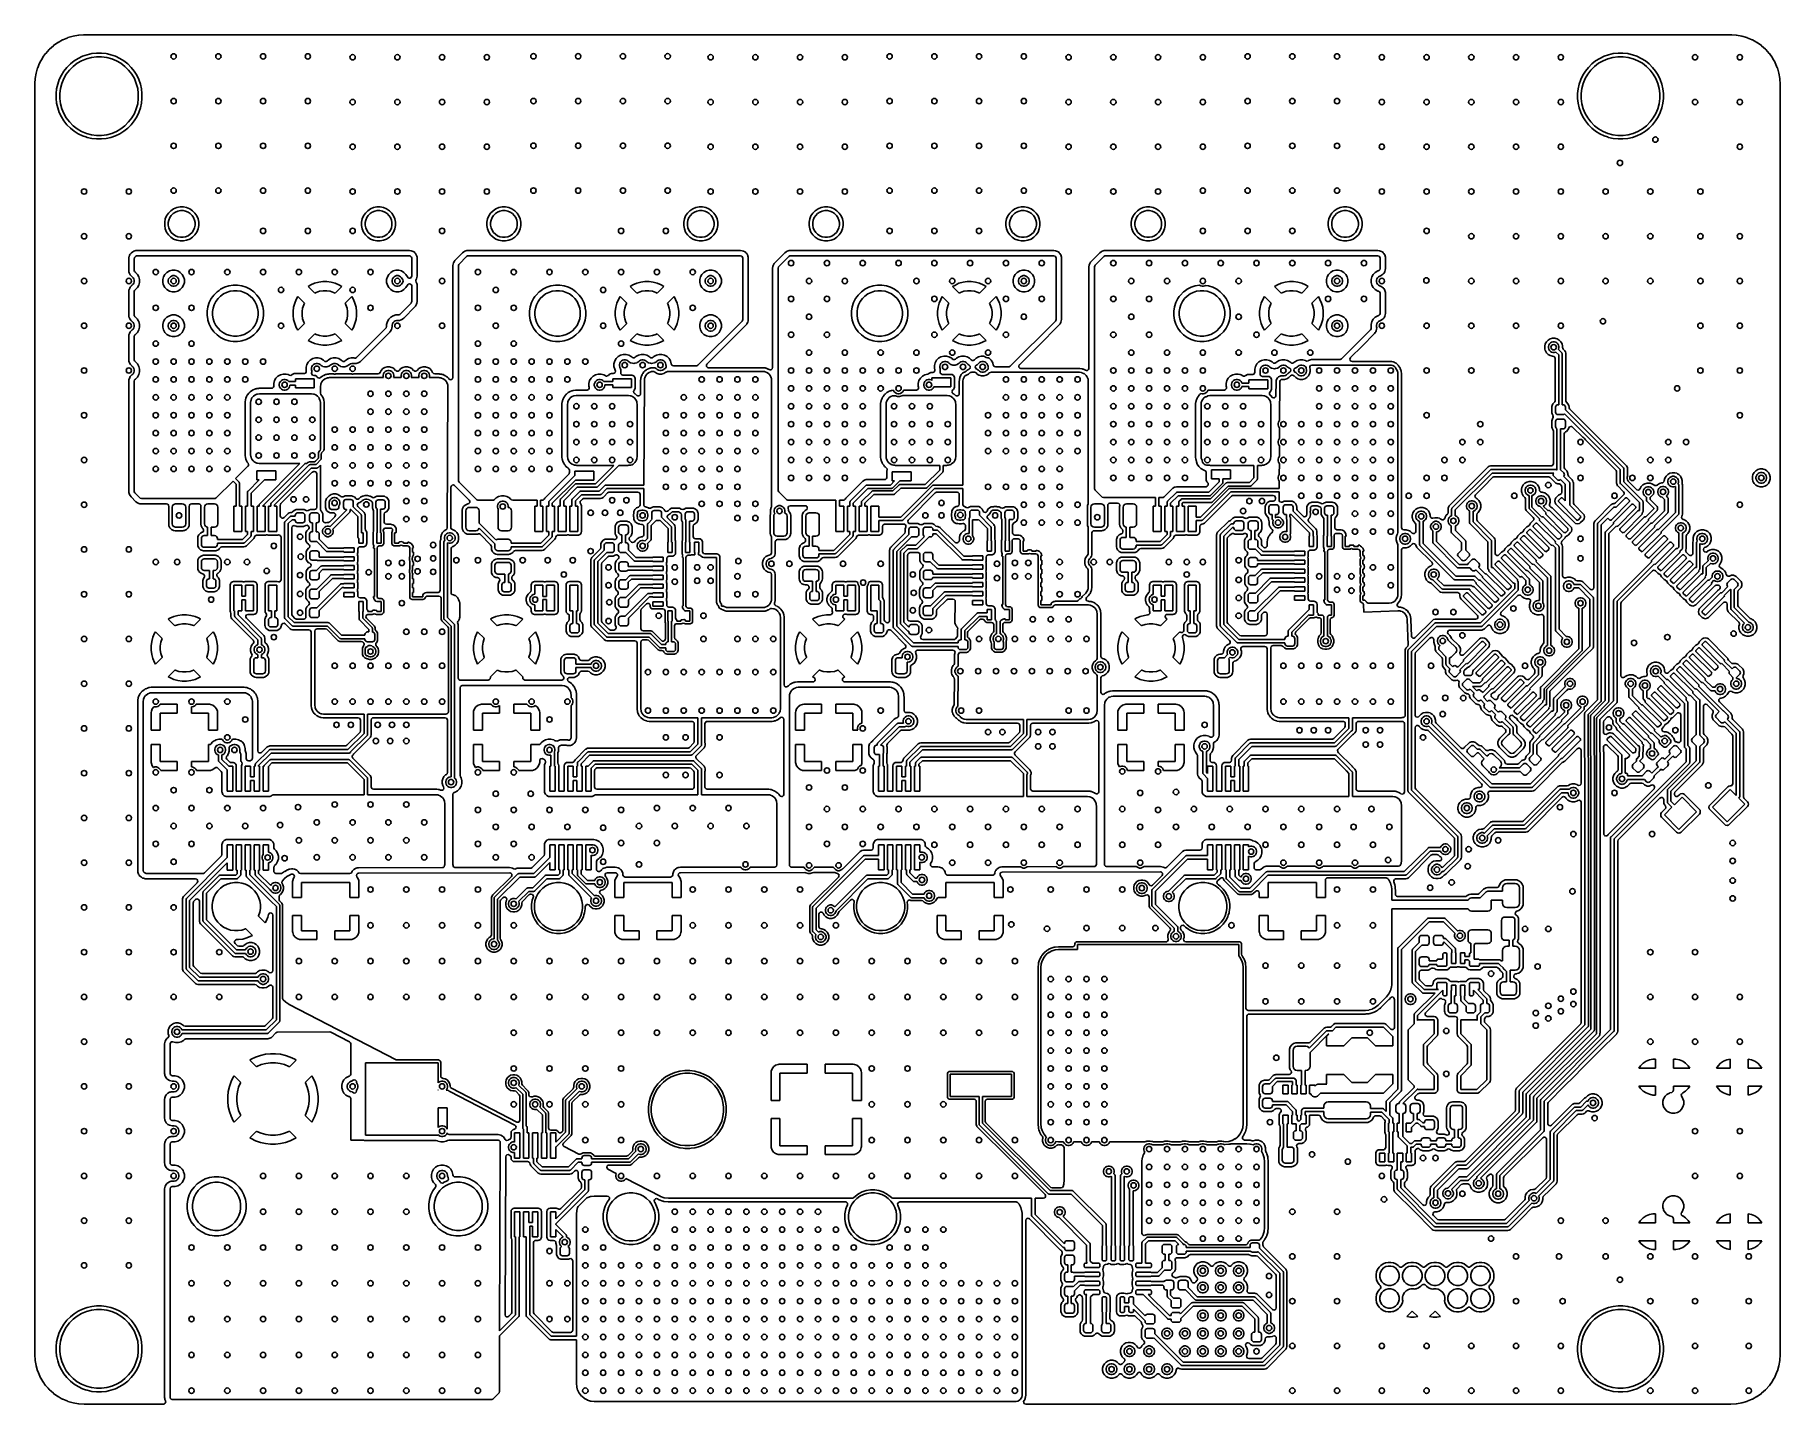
# Model space of a CAD drawing. Extents: x 2.65 to 6.49, y -4.64 to -1.62.
import ezdxf

# ---------------------------------------------------------------- set-up
doc = ezdxf.new("R2010")
doc.units = 0
doc.header["$MEASUREMENT"] = 0
doc.layers.add('BLACK', color=7, linetype='CONTINUOUS')

msp = doc.modelspace()

# ---------------------------------------------------------------- linework, layer by layer
at = {"layer": 'BLACK', "linetype": 'CONTINUOUS'}
for p, q in [((2.6796, -1.6556), (2.6882, -1.6478)), ((2.6882, -1.6478), (2.6886, -1.6475)), ((2.6886, -1.6475), (2.6981, -1.6408)), ((2.6981, -1.6408), (2.6986, -1.6405)), ((2.6986, -1.6405), (2.7087, -1.6349)), ((2.7087, -1.6349), (2.7092, -1.6347)), ((2.7092, -1.6347), (2.7199, -1.6302)), ((2.7199, -1.6302), (2.7204, -1.63)), ((2.7204, -1.63), (2.7316, -1.6268)), ((2.7316, -1.6268), (2.7321, -1.6267)), ((2.7321, -1.6267), (2.7435, -1.6248)), ((2.7435, -1.6248), (2.7441, -1.6247)), ((2.7441, -1.6247), (2.7543, -1.6241)), ((2.7543, -1.6241), (2.7558, -1.624)), ((2.7558, -1.624), (2.756, -1.624)), ((2.756, -1.624), (2.7576, -1.624)), ((2.7576, -1.624), (6.3762, -1.624)), ((6.3762, -1.624), (6.3778, -1.624)), ((6.3778, -1.624), (6.3781, -1.624)), ((6.3781, -1.624), (6.3797, -1.6241)), ((6.3797, -1.6241), (6.3898, -1.6247)), ((6.3898, -1.6247), (6.3903, -1.6248)), ((6.3903, -1.6248), (6.4018, -1.6267)), ((6.4018, -1.6267), (6.4023, -1.6268)), ((6.4023, -1.6268), (6.4134, -1.63)), ((6.4134, -1.63), (6.414, -1.6302)), ((6.414, -1.6302), (6.4247, -1.6347)), ((6.4247, -1.6347), (6.4252, -1.6349)), ((6.4252, -1.6349), (6.433, -1.6392)), ((6.433, -1.6392), (6.4353, -1.6405)), ((6.4353, -1.6405), (6.4358, -1.6408)), ((6.4358, -1.6408), (6.4452, -1.6475)), ((6.4452, -1.6475), (6.4456, -1.6478)), ((6.4456, -1.6478), (6.4543, -1.6556)), ((2.6538, -1.6963), (2.6573, -1.688)), ((2.6573, -1.688), (2.6583, -1.6856)), ((2.6583, -1.6856), (2.6585, -1.6851)), ((2.6585, -1.6851), (2.6641, -1.6749)), ((2.6641, -1.6749), (2.6644, -1.6745)), ((2.6644, -1.6745), (2.6668, -1.6711)), ((2.6668, -1.6711), (2.6711, -1.665)), ((2.6711, -1.665), (2.6715, -1.6646)), ((2.6715, -1.6646), (2.6792, -1.6559)), ((2.6792, -1.6559), (2.6796, -1.6556)), ((2.7256, -1.688), (2.7181, -1.6955)), ((2.7339, -1.6813), (2.7256, -1.688)), ((2.7316, -1.6934), (2.7406, -1.6865)), ((2.7429, -1.6757), (2.7339, -1.6813)), ((2.7406, -1.6865), (2.7504, -1.6809)), ((2.7525, -1.6711), (2.7429, -1.6757)), ((2.7504, -1.6809), (2.7609, -1.6765)), ((2.7625, -1.6676), (2.7525, -1.6711)), ((2.7609, -1.6765), (2.7718, -1.6736)), ((2.7729, -1.6652), (2.7625, -1.6676)), ((2.7625, -1.6676), (2.7625, -1.6676)), ((2.7718, -1.6736), (2.783, -1.6721)), ((2.7834, -1.664), (2.7729, -1.6652)), ((2.7729, -1.6652), (2.7729, -1.6652)), ((2.783, -1.6721), (2.7944, -1.6721)), ((2.794, -1.664), (2.7834, -1.664)), ((2.7834, -1.664), (2.7834, -1.664)), ((2.8046, -1.6652), (2.794, -1.664)), ((2.794, -1.664), (2.794, -1.664)), ((2.7944, -1.6721), (2.8056, -1.6736)), ((2.8072, -1.6658), (2.8046, -1.6652)), ((2.8046, -1.6652), (2.8046, -1.6652)), ((2.8046, -1.6652), (2.8046, -1.6652)), ((2.8056, -1.6736), (2.8166, -1.6765)), ((2.8149, -1.6676), (2.8072, -1.6658)), ((2.8249, -1.6711), (2.8149, -1.6676)), ((2.8149, -1.6676), (2.8149, -1.6676)), ((2.8166, -1.6765), (2.827, -1.6809)), ((2.8345, -1.6757), (2.8249, -1.6711)), ((2.827, -1.6809), (2.8368, -1.6865)), ((2.8435, -1.6813), (2.8345, -1.6757)), ((2.8345, -1.6757), (2.8345, -1.6757)), ((2.8368, -1.6865), (2.8458, -1.6934)), ((2.8518, -1.688), (2.8435, -1.6813)), ((2.8593, -1.6955), (2.8518, -1.688)), ((6.0721, -1.688), (6.0646, -1.6955)), ((6.0804, -1.6813), (6.0721, -1.688)), ((6.078, -1.6934), (6.087, -1.6865)), ((6.0894, -1.6757), (6.0804, -1.6813)), ((6.087, -1.6865), (6.0968, -1.6809)), ((6.0989, -1.6711), (6.0894, -1.6757)), ((6.0968, -1.6809), (6.1073, -1.6765)), ((6.109, -1.6676), (6.0989, -1.6711)), ((6.1073, -1.6765), (6.1183, -1.6736)), ((6.1193, -1.6652), (6.109, -1.6676)), ((6.109, -1.6676), (6.109, -1.6676)), ((6.1183, -1.6736), (6.1295, -1.6721)), ((6.1298, -1.664), (6.1193, -1.6652)), ((6.1193, -1.6652), (6.1193, -1.6652)), ((6.1295, -1.6721), (6.1408, -1.6721)), ((6.1298, -1.664), (6.1298, -1.664)), ((6.1405, -1.664), (6.1298, -1.664)), ((6.151, -1.6652), (6.1405, -1.664)), ((6.1405, -1.664), (6.1405, -1.664)), ((6.1408, -1.6721), (6.1521, -1.6736)), ((6.1536, -1.6658), (6.151, -1.6652)), ((6.151, -1.6652), (6.151, -1.6652)), ((6.151, -1.6652), (6.151, -1.6652)), ((6.1521, -1.6736), (6.163, -1.6765)), ((6.1614, -1.6676), (6.1536, -1.6658)), ((6.1714, -1.6711), (6.1614, -1.6676)), ((6.1614, -1.6676), (6.1614, -1.6676)), ((6.163, -1.6765), (6.1735, -1.6809)), ((6.1809, -1.6757), (6.1714, -1.6711)), ((6.1735, -1.6809), (6.1833, -1.6865)), ((6.1899, -1.6813), (6.1809, -1.6757)), ((6.1809, -1.6757), (6.1809, -1.6757)), ((6.1833, -1.6865), (6.1923, -1.6934)), ((6.1982, -1.688), (6.1899, -1.6813)), ((6.2057, -1.6955), (6.1982, -1.688)), ((6.4543, -1.6556), (6.4547, -1.6559)), ((6.4547, -1.6559), (6.4624, -1.6646)), ((6.4624, -1.6646), (6.4627, -1.665)), ((6.4627, -1.665), (6.4695, -1.6745)), ((6.4695, -1.6745), (6.4697, -1.6749)), ((6.4697, -1.6749), (6.4753, -1.6851)), ((6.4753, -1.6851), (6.4756, -1.6856)), ((6.4756, -1.6856), (6.48, -1.6963)), ((2.6478, -1.7303), (2.6483, -1.7204)), ((2.6483, -1.7204), (2.6484, -1.7199)), ((2.6484, -1.7199), (2.6503, -1.7085)), ((2.6503, -1.7085), (2.6504, -1.7079)), ((2.6504, -1.7079), (2.6537, -1.6968)), ((2.6537, -1.6968), (2.6538, -1.6963)), ((2.7013, -1.7223), (2.6978, -1.7323)), ((2.7059, -1.7127), (2.7013, -1.7223)), ((2.7115, -1.7038), (2.7059, -1.7127)), ((2.7067, -1.7307), (2.711, -1.7202)), ((2.711, -1.7202), (2.7167, -1.7104)), ((2.7181, -1.6955), (2.7115, -1.7038)), ((2.7167, -1.7104), (2.7236, -1.7014)), ((2.7236, -1.7014), (2.7316, -1.6934)), ((2.8458, -1.6934), (2.8538, -1.7014)), ((2.8538, -1.7014), (2.8607, -1.7104)), ((2.8659, -1.7038), (2.8593, -1.6955)), ((2.8607, -1.7104), (2.8664, -1.7202)), ((2.8716, -1.7127), (2.8659, -1.7038)), ((2.8664, -1.7202), (2.8707, -1.7307)), ((2.8762, -1.7223), (2.8716, -1.7127)), ((2.8797, -1.7323), (2.8762, -1.7223)), ((6.0477, -1.7223), (6.0442, -1.7323)), ((6.0523, -1.7127), (6.0477, -1.7223)), ((6.058, -1.7038), (6.0523, -1.7127)), ((6.0531, -1.7307), (6.0575, -1.7202)), ((6.0575, -1.7202), (6.0631, -1.7104)), ((6.0646, -1.6955), (6.058, -1.7038)), ((6.0631, -1.7104), (6.07, -1.7014)), ((6.07, -1.7014), (6.078, -1.6934)), ((6.1923, -1.6934), (6.2003, -1.7014)), ((6.2003, -1.7014), (6.2072, -1.7104)), ((6.2124, -1.7038), (6.2057, -1.6955)), ((6.2072, -1.7104), (6.2128, -1.7202)), ((6.218, -1.7127), (6.2124, -1.7038)), ((6.2128, -1.7202), (6.2172, -1.7307)), ((6.2226, -1.7223), (6.218, -1.7127)), ((6.2261, -1.7323), (6.2226, -1.7223)), ((6.48, -1.6963), (6.4802, -1.6968)), ((6.4802, -1.6968), (6.4834, -1.7079)), ((6.4834, -1.7079), (6.4835, -1.7085)), ((6.4835, -1.7085), (6.4855, -1.7199)), ((6.4855, -1.7199), (6.4855, -1.7204)), ((6.4855, -1.7204), (6.4862, -1.7321)), ((2.6477, -1.7321), (2.6478, -1.7303)), ((2.6477, -1.7324), (2.6477, -1.7321)), ((2.6477, -1.7532), (2.6477, -1.7324)), ((2.6477, -2.0362), (2.6477, -1.7532)), ((2.6954, -1.7427), (2.6942, -1.7532)), ((2.6942, -1.7532), (2.6942, -1.7638)), ((2.6942, -1.7638), (2.6954, -1.7744)), ((2.6978, -1.7323), (2.6954, -1.7427)), ((2.6954, -1.7427), (2.6954, -1.7427)), ((2.6978, -1.7323), (2.6978, -1.7323)), ((2.7023, -1.7529), (2.7038, -1.7416)), ((2.7023, -1.7642), (2.7023, -1.7529)), ((2.7038, -1.7754), (2.7023, -1.7642)), ((2.7038, -1.7416), (2.7067, -1.7307)), ((2.8707, -1.7307), (2.8737, -1.7416)), ((2.8737, -1.7416), (2.8751, -1.7529)), ((2.8751, -1.7642), (2.8737, -1.7754)), ((2.8751, -1.7529), (2.8751, -1.7642)), ((2.882, -1.7427), (2.8797, -1.7323)), ((2.8832, -1.7532), (2.882, -1.7427)), ((2.882, -1.7744), (2.8832, -1.7638)), ((2.8832, -1.7638), (2.8832, -1.7532)), ((2.8832, -1.7532), (2.8832, -1.7532)), ((6.0418, -1.7427), (6.0406, -1.7532)), ((6.0406, -1.7532), (6.0406, -1.7638)), ((6.0406, -1.7638), (6.0418, -1.7744)), ((6.0442, -1.7323), (6.0418, -1.7427)), ((6.0418, -1.7427), (6.0418, -1.7427)), ((6.0442, -1.7323), (6.0442, -1.7323)), ((6.0487, -1.7529), (6.0502, -1.7416)), ((6.0487, -1.7642), (6.0487, -1.7529)), ((6.0502, -1.7754), (6.0487, -1.7642)), ((6.0502, -1.7416), (6.0531, -1.7307)), ((6.2172, -1.7307), (6.2201, -1.7416)), ((6.2201, -1.7416), (6.2216, -1.7529)), ((6.2216, -1.7642), (6.2201, -1.7754)), ((6.2216, -1.7529), (6.2216, -1.7642)), ((6.2285, -1.7427), (6.2261, -1.7323)), ((6.2297, -1.7532), (6.2285, -1.7427)), ((6.2285, -1.7744), (6.2297, -1.7638)), ((6.2297, -1.7638), (6.2297, -1.7532)), ((6.4862, -1.7321), (6.4862, -1.7324)), ((6.4862, -1.7324), (6.4862, -4.5274)), ((2.6954, -1.7744), (2.6954, -1.7744)), ((2.6954, -1.7744), (2.6978, -1.7847)), ((2.6978, -1.7847), (2.6978, -1.7847)), ((2.6978, -1.7847), (2.7013, -1.7948)), ((2.7013, -1.7948), (2.7059, -1.8043)), ((2.7067, -1.7864), (2.7038, -1.7754)), ((2.711, -1.7968), (2.7067, -1.7864)), ((2.7167, -1.8067), (2.711, -1.7968)), ((2.8664, -1.7968), (2.8607, -1.8067)), ((2.8707, -1.7864), (2.8664, -1.7968)), ((2.8737, -1.7754), (2.8707, -1.7864)), ((2.8716, -1.8043), (2.8762, -1.7948)), ((2.8762, -1.7948), (2.8797, -1.7847)), ((2.8797, -1.7847), (2.882, -1.7744)), ((6.0418, -1.7744), (6.0418, -1.7744)), ((6.0418, -1.7744), (6.0442, -1.7847)), ((6.0442, -1.7847), (6.0442, -1.7847)), ((6.0442, -1.7847), (6.0477, -1.7948)), ((6.0477, -1.7948), (6.0523, -1.8043)), ((6.0531, -1.7864), (6.0502, -1.7754)), ((6.0575, -1.7968), (6.0531, -1.7864)), ((6.0631, -1.8067), (6.0575, -1.7968)), ((6.2128, -1.7968), (6.2072, -1.8067)), ((6.2172, -1.7864), (6.2128, -1.7968)), ((6.2201, -1.7754), (6.2172, -1.7864)), ((6.218, -1.8043), (6.2226, -1.7948)), ((6.2226, -1.7948), (6.2261, -1.7847)), ((6.2261, -1.7847), (6.2285, -1.7744)), ((2.7059, -1.8043), (2.7059, -1.8043)), ((2.7059, -1.8043), (2.7115, -1.8133)), ((2.7115, -1.8133), (2.7181, -1.8216)), ((2.7236, -1.8156), (2.7167, -1.8067)), ((2.7181, -1.8216), (2.7256, -1.8291)), ((2.7316, -1.8237), (2.7236, -1.8156)), ((2.7256, -1.8291), (2.7339, -1.8357)), ((2.7406, -1.8305), (2.7316, -1.8237)), ((2.7339, -1.8357), (2.7429, -1.8414)), ((2.7504, -1.8362), (2.7406, -1.8305)), ((2.7429, -1.8414), (2.7525, -1.846)), ((2.7609, -1.8406), (2.7504, -1.8362)), ((2.7718, -1.8435), (2.7609, -1.8406)), ((2.8166, -1.8406), (2.8056, -1.8435)), ((2.827, -1.8362), (2.8166, -1.8406)), ((2.8249, -1.846), (2.8345, -1.8414)), ((2.8368, -1.8305), (2.827, -1.8362)), ((2.8345, -1.8414), (2.8435, -1.8357)), ((2.8458, -1.8237), (2.8368, -1.8305)), ((2.8435, -1.8357), (2.8518, -1.8291)), ((2.8538, -1.8156), (2.8458, -1.8237)), ((2.8518, -1.8291), (2.8593, -1.8216)), ((2.8607, -1.8067), (2.8538, -1.8156)), ((2.8593, -1.8216), (2.8659, -1.8133)), ((2.8659, -1.8133), (2.8716, -1.8043)), ((6.0523, -1.8043), (6.0523, -1.8043)), ((6.0523, -1.8043), (6.058, -1.8133)), ((6.058, -1.8133), (6.0646, -1.8216)), ((6.07, -1.8156), (6.0631, -1.8067)), ((6.0646, -1.8216), (6.0721, -1.8291)), ((6.078, -1.8237), (6.07, -1.8156)), ((6.0721, -1.8291), (6.0804, -1.8357)), ((6.087, -1.8305), (6.078, -1.8237)), ((6.0804, -1.8357), (6.0894, -1.8414)), ((6.0968, -1.8362), (6.087, -1.8305)), ((6.0894, -1.8414), (6.0989, -1.846)), ((6.1073, -1.8406), (6.0968, -1.8362)), ((6.1183, -1.8435), (6.1073, -1.8406)), ((6.163, -1.8406), (6.1521, -1.8435)), ((6.1735, -1.8362), (6.163, -1.8406)), ((6.1714, -1.846), (6.1809, -1.8414)), ((6.1833, -1.8305), (6.1735, -1.8362)), ((6.1809, -1.8414), (6.1899, -1.8357)), ((6.1923, -1.8237), (6.1833, -1.8305)), ((6.1899, -1.8357), (6.1982, -1.8291)), ((6.2003, -1.8156), (6.1923, -1.8237)), ((6.1982, -1.8291), (6.2057, -1.8216)), ((6.2072, -1.8067), (6.2003, -1.8156)), ((6.2057, -1.8216), (6.2124, -1.8133)), ((6.2124, -1.8133), (6.218, -1.8043)), ((2.7525, -1.846), (2.76, -1.8486)), ((2.76, -1.8486), (2.7625, -1.8495)), ((2.7625, -1.8495), (2.7625, -1.8495)), ((2.7625, -1.8495), (2.7625, -1.8495)), ((2.7625, -1.8495), (2.7625, -1.8495)), ((2.7625, -1.8495), (2.7729, -1.8519)), ((2.783, -1.845), (2.7718, -1.8435)), ((2.7729, -1.8519), (2.7834, -1.853)), ((2.7944, -1.845), (2.783, -1.845)), ((2.7834, -1.853), (2.7834, -1.853)), ((2.7834, -1.853), (2.7834, -1.853)), ((2.7834, -1.853), (2.794, -1.853)), ((2.794, -1.853), (2.8046, -1.8519)), ((2.794, -1.853), (2.794, -1.853)), ((2.8056, -1.8435), (2.7944, -1.845)), ((2.8046, -1.8519), (2.8149, -1.8495)), ((2.8149, -1.8495), (2.8249, -1.846)), ((6.0989, -1.846), (6.1065, -1.8486)), ((6.1065, -1.8486), (6.109, -1.8495)), ((6.109, -1.8495), (6.109, -1.8495)), ((6.109, -1.8495), (6.109, -1.8495)), ((6.109, -1.8495), (6.109, -1.8495)), ((6.109, -1.8495), (6.1193, -1.8519)), ((6.1295, -1.845), (6.1183, -1.8435)), ((6.1193, -1.8519), (6.1298, -1.853)), ((6.1408, -1.845), (6.1295, -1.845)), ((6.1298, -1.853), (6.1298, -1.853)), ((6.1298, -1.853), (6.1298, -1.853)), ((6.1298, -1.853), (6.1405, -1.853)), ((6.1405, -1.853), (6.151, -1.8519)), ((6.1405, -1.853), (6.1405, -1.853)), ((6.1521, -1.8435), (6.1408, -1.845)), ((6.151, -1.8519), (6.1614, -1.8495)), ((6.1614, -1.8495), (6.1714, -1.846)), ((2.9345, -2.0289), (2.9331, -2.0362)), ((2.9373, -2.0221), (2.9345, -2.0289)), ((2.9345, -2.0289), (2.9345, -2.0289)), ((2.9414, -2.016), (2.9373, -2.0221)), ((2.9373, -2.0221), (2.9373, -2.0221)), ((2.9411, -2.037), (2.9422, -2.0313)), ((2.9466, -2.0108), (2.9414, -2.016)), ((2.9414, -2.016), (2.9414, -2.016)), ((2.9422, -2.0313), (2.9444, -2.0259)), ((2.9444, -2.0259), (2.9476, -2.0211)), ((2.9527, -2.0067), (2.9466, -2.0108)), ((2.9466, -2.0108), (2.9466, -2.0108)), ((2.9476, -2.0211), (2.9517, -2.017)), ((2.9517, -2.017), (2.9566, -2.0138)), ((2.9596, -2.0039), (2.9527, -2.0067)), ((2.9527, -2.0067), (2.9527, -2.0067)), ((2.9566, -2.0138), (2.9619, -2.0116)), ((2.9668, -2.0024), (2.9596, -2.0039)), ((2.9596, -2.0039), (2.9596, -2.0039)), ((2.9619, -2.0116), (2.9676, -2.0105)), ((2.9742, -2.0024), (2.9668, -2.0024)), ((2.9668, -2.0024), (2.9668, -2.0024)), ((2.9676, -2.0105), (2.9734, -2.0105)), ((2.9734, -2.0105), (2.979, -2.0116)), ((2.9814, -2.0039), (2.9742, -2.0024)), ((2.9742, -2.0024), (2.9742, -2.0024)), ((2.979, -2.0116), (2.9844, -2.0138)), ((2.9882, -2.0067), (2.9814, -2.0039)), ((2.9814, -2.0039), (2.9814, -2.0039)), ((2.9844, -2.0138), (2.9892, -2.017)), ((2.9943, -2.0108), (2.9882, -2.0067)), ((2.9882, -2.0067), (2.9882, -2.0067)), ((2.9892, -2.017), (2.9933, -2.0211)), ((2.9933, -2.0211), (2.9965, -2.0259)), ((2.9995, -2.016), (2.9943, -2.0108)), ((2.9943, -2.0108), (2.9943, -2.0108)), ((2.9965, -2.0259), (2.9987, -2.0313)), ((2.9987, -2.0313), (2.9999, -2.037)), ((3.0036, -2.0221), (2.9995, -2.016)), ((2.9995, -2.016), (2.9995, -2.016)), ((3.0065, -2.0289), (3.0036, -2.0221)), ((3.0036, -2.0221), (3.0036, -2.0221)), ((3.0036, -2.0221), (3.0036, -2.0221)), ((3.0079, -2.0362), (3.0065, -2.0289)), ((3.3676, -2.0289), (3.3661, -2.0362)), ((3.3704, -2.0221), (3.3676, -2.0289)), ((3.3676, -2.0289), (3.3676, -2.0289)), ((3.3745, -2.016), (3.3704, -2.0221)), ((3.3704, -2.0221), (3.3704, -2.0221)), ((3.3742, -2.037), (3.3753, -2.0313)), ((3.3797, -2.0108), (3.3745, -2.016)), ((3.3745, -2.016), (3.3745, -2.016)), ((3.3753, -2.0313), (3.3775, -2.0259)), ((3.3775, -2.0259), (3.3807, -2.0211)), ((3.3858, -2.0067), (3.3797, -2.0108)), ((3.3797, -2.0108), (3.3797, -2.0108)), ((3.3807, -2.0211), (3.3848, -2.017)), ((3.3848, -2.017), (3.3896, -2.0138)), ((3.3926, -2.0039), (3.3858, -2.0067)), ((3.3858, -2.0067), (3.3858, -2.0067)), ((3.3896, -2.0138), (3.395, -2.0116)), ((3.3999, -2.0024), (3.3926, -2.0039)), ((3.3926, -2.0039), (3.3926, -2.0039)), ((3.395, -2.0116), (3.4006, -2.0105)), ((3.4072, -2.0024), (3.3999, -2.0024)), ((3.3999, -2.0024), (3.3999, -2.0024)), ((3.4006, -2.0105), (3.4064, -2.0105)), ((3.4064, -2.0105), (3.4121, -2.0116)), ((3.4145, -2.0039), (3.4072, -2.0024)), ((3.4072, -2.0024), (3.4072, -2.0024)), ((3.4121, -2.0116), (3.4175, -2.0138)), ((3.4213, -2.0067), (3.4145, -2.0039)), ((3.4145, -2.0039), (3.4145, -2.0039)), ((3.4175, -2.0138), (3.4223, -2.017)), ((3.4274, -2.0108), (3.4213, -2.0067)), ((3.4213, -2.0067), (3.4213, -2.0067)), ((3.4223, -2.017), (3.4264, -2.0211)), ((3.4264, -2.0211), (3.4296, -2.0259)), ((3.4326, -2.016), (3.4274, -2.0108)), ((3.4274, -2.0108), (3.4274, -2.0108)), ((3.4296, -2.0259), (3.4318, -2.0313)), ((3.4318, -2.0313), (3.4329, -2.037)), ((3.4367, -2.0221), (3.4326, -2.016)), ((3.4326, -2.016), (3.4326, -2.016)), ((3.4395, -2.0289), (3.4367, -2.0221)), ((3.4367, -2.0221), (3.4367, -2.0221)), ((3.4367, -2.0221), (3.4367, -2.0221)), ((3.441, -2.0362), (3.4395, -2.0289)), ((3.6432, -2.0289), (3.6417, -2.0362)), ((3.646, -2.0221), (3.6432, -2.0289)), ((3.6432, -2.0289), (3.6432, -2.0289)), ((3.6501, -2.016), (3.646, -2.0221)), ((3.646, -2.0221), (3.646, -2.0221)), ((3.6497, -2.037), (3.6509, -2.0313)), ((3.6553, -2.0108), (3.6501, -2.016)), ((3.6501, -2.016), (3.6501, -2.016)), ((3.6509, -2.0313), (3.6531, -2.0259)), ((3.6531, -2.0259), (3.6563, -2.0211)), ((3.6614, -2.0067), (3.6553, -2.0108)), ((3.6553, -2.0108), (3.6553, -2.0108)), ((3.6563, -2.0211), (3.6604, -2.017)), ((3.6604, -2.017), (3.6652, -2.0138)), ((3.6682, -2.0039), (3.6614, -2.0067)), ((3.6614, -2.0067), (3.6614, -2.0067)), ((3.6652, -2.0138), (3.6706, -2.0116)), ((3.6754, -2.0024), (3.6682, -2.0039)), ((3.6682, -2.0039), (3.6682, -2.0039)), ((3.6706, -2.0116), (3.6762, -2.0105)), ((3.6828, -2.0024), (3.6754, -2.0024)), ((3.6754, -2.0024), (3.6754, -2.0024)), ((3.6762, -2.0105), (3.682, -2.0105)), ((3.682, -2.0105), (3.6877, -2.0116)), ((3.69, -2.0039), (3.6828, -2.0024)), ((3.6828, -2.0024), (3.6828, -2.0024)), ((3.6877, -2.0116), (3.6931, -2.0138)), ((3.6969, -2.0067), (3.69, -2.0039)), ((3.69, -2.0039), (3.69, -2.0039)), ((3.6931, -2.0138), (3.6979, -2.017)), ((3.703, -2.0108), (3.6969, -2.0067)), ((3.6969, -2.0067), (3.6969, -2.0067)), ((3.6979, -2.017), (3.702, -2.0211)), ((3.702, -2.0211), (3.7052, -2.0259)), ((3.7082, -2.016), (3.703, -2.0108)), ((3.703, -2.0108), (3.703, -2.0108)), ((3.7052, -2.0259), (3.7074, -2.0313)), ((3.7074, -2.0313), (3.7085, -2.037)), ((3.7123, -2.0221), (3.7082, -2.016)), ((3.7082, -2.016), (3.7082, -2.016)), ((3.7151, -2.0289), (3.7123, -2.0221)), ((3.7123, -2.0221), (3.7123, -2.0221)), ((3.7123, -2.0221), (3.7123, -2.0221)), ((3.7166, -2.0362), (3.7151, -2.0289)), ((4.0762, -2.0289), (4.0748, -2.0362)), ((4.079, -2.0221), (4.0762, -2.0289)), ((4.0762, -2.0289), (4.0762, -2.0289)), ((4.0831, -2.016), (4.079, -2.0221)), ((4.079, -2.0221), (4.079, -2.0221)), ((4.0828, -2.037), (4.0839, -2.0313)), ((4.0883, -2.0108), (4.0831, -2.016)), ((4.0831, -2.016), (4.0831, -2.016)), ((4.0839, -2.0313), (4.0862, -2.0259)), ((4.0862, -2.0259), (4.0894, -2.0211)), ((4.0883, -2.0108), (4.0883, -2.0108)), ((4.0945, -2.0067), (4.0883, -2.0108)), ((4.0894, -2.0211), (4.0935, -2.017)), ((4.0935, -2.017), (4.0983, -2.0138)), ((4.1013, -2.0039), (4.0945, -2.0067)), ((4.0945, -2.0067), (4.0945, -2.0067)), ((4.0983, -2.0138), (4.1036, -2.0116)), ((4.1085, -2.0024), (4.1013, -2.0039)), ((4.1013, -2.0039), (4.1013, -2.0039)), ((4.1036, -2.0116), (4.1093, -2.0105)), ((4.1159, -2.0024), (4.1085, -2.0024)), ((4.1085, -2.0024), (4.1085, -2.0024)), ((4.1093, -2.0105), (4.1151, -2.0105)), ((4.1151, -2.0105), (4.1208, -2.0116)), ((4.1231, -2.0039), (4.1159, -2.0024)), ((4.1159, -2.0024), (4.1159, -2.0024)), ((4.1208, -2.0116), (4.1261, -2.0138)), ((4.1299, -2.0067), (4.1231, -2.0039)), ((4.1231, -2.0039), (4.1231, -2.0039)), ((4.1261, -2.0138), (4.1309, -2.017)), ((4.1361, -2.0108), (4.1299, -2.0067)), ((4.1299, -2.0067), (4.1299, -2.0067)), ((4.1309, -2.017), (4.135, -2.0211)), ((4.135, -2.0211), (4.1382, -2.0259)), ((4.1413, -2.016), (4.1361, -2.0108)), ((4.1361, -2.0108), (4.1361, -2.0108)), ((4.1382, -2.0259), (4.1405, -2.0313)), ((4.1405, -2.0313), (4.1416, -2.037)), ((4.1454, -2.0221), (4.1413, -2.016)), ((4.1413, -2.016), (4.1413, -2.016)), ((4.1482, -2.0289), (4.1454, -2.0221)), ((4.1454, -2.0221), (4.1454, -2.0221)), ((4.1454, -2.0221), (4.1454, -2.0221)), ((4.1496, -2.0362), (4.1482, -2.0289)), ((4.3518, -2.0289), (4.3504, -2.0362)), ((4.3546, -2.0221), (4.3518, -2.0289)), ((4.3518, -2.0289), (4.3518, -2.0289)), ((4.3587, -2.016), (4.3546, -2.0221)), ((4.3546, -2.0221), (4.3546, -2.0221)), ((4.3584, -2.037), (4.3595, -2.0313)), ((4.3639, -2.0108), (4.3587, -2.016)), ((4.3587, -2.016), (4.3587, -2.016)), ((4.3595, -2.0313), (4.3618, -2.0259)), ((4.3618, -2.0259), (4.365, -2.0211)), ((4.3701, -2.0067), (4.3639, -2.0108)), ((4.3639, -2.0108), (4.3639, -2.0108)), ((4.365, -2.0211), (4.3691, -2.017)), ((4.3691, -2.017), (4.3739, -2.0138)), ((4.3769, -2.0039), (4.3701, -2.0067)), ((4.3701, -2.0067), (4.3701, -2.0067)), ((4.3739, -2.0138), (4.3792, -2.0116)), ((4.3841, -2.0024), (4.3769, -2.0039)), ((4.3769, -2.0039), (4.3769, -2.0039)), ((4.3792, -2.0116), (4.3849, -2.0105)), ((4.3915, -2.0024), (4.3841, -2.0024)), ((4.3841, -2.0024), (4.3841, -2.0024)), ((4.3849, -2.0105), (4.3907, -2.0105)), ((4.3907, -2.0105), (4.3964, -2.0116)), ((4.3987, -2.0039), (4.3915, -2.0024)), ((4.3915, -2.0024), (4.3915, -2.0024)), ((4.3964, -2.0116), (4.4017, -2.0138)), ((4.4055, -2.0067), (4.3987, -2.0039)), ((4.3987, -2.0039), (4.3987, -2.0039)), ((4.4017, -2.0138), (4.4065, -2.017)), ((4.4116, -2.0108), (4.4055, -2.0067)), ((4.4055, -2.0067), (4.4055, -2.0067)), ((4.4065, -2.017), (4.4106, -2.0211)), ((4.4106, -2.0211), (4.4138, -2.0259)), ((4.4116, -2.0108), (4.4116, -2.0108)), ((4.4169, -2.016), (4.4116, -2.0108)), ((4.4138, -2.0259), (4.4161, -2.0313)), ((4.4161, -2.0313), (4.4172, -2.037)), ((4.421, -2.0221), (4.4169, -2.016)), ((4.4169, -2.016), (4.4169, -2.016)), ((4.4238, -2.0289), (4.421, -2.0221)), ((4.421, -2.0221), (4.421, -2.0221)), ((4.421, -2.0221), (4.421, -2.0221)), ((4.4252, -2.0362), (4.4238, -2.0289)), ((4.7849, -2.0289), (4.7834, -2.0362)), ((4.7877, -2.0221), (4.7849, -2.0289)), ((4.7849, -2.0289), (4.7849, -2.0289)), ((4.7918, -2.016), (4.7877, -2.0221)), ((4.7877, -2.0221), (4.7877, -2.0221)), ((4.7915, -2.037), (4.7926, -2.0313)), ((4.797, -2.0108), (4.7918, -2.016)), ((4.7918, -2.016), (4.7918, -2.016)), ((4.7926, -2.0313), (4.7948, -2.0259)), ((4.7948, -2.0259), (4.798, -2.0211)), ((4.8031, -2.0067), (4.797, -2.0108)), ((4.797, -2.0108), (4.797, -2.0108)), ((4.798, -2.0211), (4.8021, -2.017)), ((4.8021, -2.017), (4.8069, -2.0138)), ((4.81, -2.0039), (4.8031, -2.0067)), ((4.8031, -2.0067), (4.8031, -2.0067)), ((4.8069, -2.0138), (4.8123, -2.0116)), ((4.8172, -2.0024), (4.81, -2.0039)), ((4.81, -2.0039), (4.81, -2.0039)), ((4.8123, -2.0116), (4.818, -2.0105)), ((4.8246, -2.0024), (4.8172, -2.0024)), ((4.8172, -2.0024), (4.8172, -2.0024)), ((4.818, -2.0105), (4.8238, -2.0105)), ((4.8238, -2.0105), (4.8294, -2.0116)), ((4.8318, -2.0039), (4.8246, -2.0024)), ((4.8246, -2.0024), (4.8246, -2.0024)), ((4.8294, -2.0116), (4.8348, -2.0138)), ((4.8386, -2.0067), (4.8318, -2.0039)), ((4.8318, -2.0039), (4.8318, -2.0039)), ((4.8348, -2.0138), (4.8396, -2.017)), ((4.8447, -2.0108), (4.8386, -2.0067)), ((4.8386, -2.0067), (4.8386, -2.0067)), ((4.8396, -2.017), (4.8437, -2.0211)), ((4.8437, -2.0211), (4.8469, -2.0259)), ((4.8499, -2.016), (4.8447, -2.0108)), ((4.8447, -2.0108), (4.8447, -2.0108)), ((4.8469, -2.0259), (4.8491, -2.0313)), ((4.8491, -2.0313), (4.8503, -2.037)), ((4.854, -2.0221), (4.8499, -2.016)), ((4.8499, -2.016), (4.8499, -2.016)), ((4.8568, -2.0289), (4.854, -2.0221)), ((4.854, -2.0221), (4.854, -2.0221)), ((4.854, -2.0221), (4.854, -2.0221)), ((4.8583, -2.0362), (4.8568, -2.0289)), ((5.0605, -2.0289), (5.059, -2.0362)), ((5.0633, -2.0221), (5.0605, -2.0289)), ((5.0605, -2.0289), (5.0605, -2.0289)), ((5.0674, -2.016), (5.0633, -2.0221)), ((5.0633, -2.0221), (5.0633, -2.0221)), ((5.0671, -2.037), (5.0682, -2.0313)), ((5.0726, -2.0108), (5.0674, -2.016)), ((5.0674, -2.016), (5.0674, -2.016)), ((5.0682, -2.0313), (5.0704, -2.0259)), ((5.0704, -2.0259), (5.0736, -2.0211)), ((5.0787, -2.0067), (5.0726, -2.0108)), ((5.0726, -2.0108), (5.0726, -2.0108)), ((5.0736, -2.0211), (5.0777, -2.017)), ((5.0777, -2.017), (5.0825, -2.0138)), ((5.0855, -2.0039), (5.0787, -2.0067)), ((5.0787, -2.0067), (5.0787, -2.0067)), ((5.0825, -2.0138), (5.0879, -2.0116)), ((5.0928, -2.0024), (5.0855, -2.0039)), ((5.0855, -2.0039), (5.0855, -2.0039)), ((5.0879, -2.0116), (5.0936, -2.0105)), ((5.1001, -2.0024), (5.0928, -2.0024)), ((5.0928, -2.0024), (5.0928, -2.0024)), ((5.0936, -2.0105), (5.0994, -2.0105)), ((5.0994, -2.0105), (5.105, -2.0116)), ((5.1074, -2.0039), (5.1001, -2.0024)), ((5.1001, -2.0024), (5.1001, -2.0024)), ((5.105, -2.0116), (5.1104, -2.0138)), ((5.1142, -2.0067), (5.1074, -2.0039)), ((5.1074, -2.0039), (5.1074, -2.0039)), ((5.1104, -2.0138), (5.1152, -2.017)), ((5.1203, -2.0108), (5.1142, -2.0067)), ((5.1142, -2.0067), (5.1142, -2.0067)), ((5.1152, -2.017), (5.1193, -2.0211)), ((5.1193, -2.0211), (5.1225, -2.0259)), ((5.1255, -2.016), (5.1203, -2.0108)), ((5.1203, -2.0108), (5.1203, -2.0108)), ((5.1225, -2.0259), (5.1247, -2.0313)), ((5.1247, -2.0313), (5.1258, -2.037)), ((5.1296, -2.0221), (5.1255, -2.016)), ((5.1255, -2.016), (5.1255, -2.016)), ((5.1324, -2.0289), (5.1296, -2.0221)), ((5.1296, -2.0221), (5.1296, -2.0221)), ((5.1296, -2.0221), (5.1296, -2.0221)), ((5.1339, -2.0362), (5.1324, -2.0289)), ((5.4935, -2.0289), (5.4921, -2.0362)), ((5.4964, -2.0221), (5.4935, -2.0289)), ((5.4935, -2.0289), (5.4935, -2.0289)), ((5.5005, -2.016), (5.4964, -2.0221)), ((5.4964, -2.0221), (5.4964, -2.0221)), ((5.5001, -2.037), (5.5013, -2.0313)), ((5.5057, -2.0108), (5.5005, -2.016)), ((5.5005, -2.016), (5.5005, -2.016)), ((5.5013, -2.0313), (5.5035, -2.0259)), ((5.5035, -2.0259), (5.5067, -2.0211)), ((5.5118, -2.0067), (5.5057, -2.0108)), ((5.5057, -2.0108), (5.5057, -2.0108)), ((5.5067, -2.0211), (5.5108, -2.017)), ((5.5108, -2.017), (5.5156, -2.0138)), ((5.5186, -2.0039), (5.5118, -2.0067)), ((5.5118, -2.0067), (5.5118, -2.0067)), ((5.5156, -2.0138), (5.521, -2.0116)), ((5.5258, -2.0024), (5.5186, -2.0039)), ((5.5186, -2.0039), (5.5186, -2.0039)), ((5.521, -2.0116), (5.5266, -2.0105)), ((5.5332, -2.0024), (5.5258, -2.0024)), ((5.5258, -2.0024), (5.5258, -2.0024)), ((5.5266, -2.0105), (5.5324, -2.0105)), ((5.5324, -2.0105), (5.5381, -2.0116)), ((5.5404, -2.0039), (5.5332, -2.0024)), ((5.5332, -2.0024), (5.5332, -2.0024)), ((5.5381, -2.0116), (5.5434, -2.0138)), ((5.5473, -2.0067), (5.5404, -2.0039)), ((5.5404, -2.0039), (5.5404, -2.0039)), ((5.5434, -2.0138), (5.5483, -2.017)), ((5.5534, -2.0108), (5.5473, -2.0067)), ((5.5473, -2.0067), (5.5473, -2.0067)), ((5.5483, -2.017), (5.5524, -2.0211)), ((5.5524, -2.0211), (5.5556, -2.0259)), ((5.5586, -2.016), (5.5534, -2.0108)), ((5.5534, -2.0108), (5.5534, -2.0108)), ((5.5556, -2.0259), (5.5578, -2.0313)), ((5.5578, -2.0313), (5.5589, -2.037)), ((5.5627, -2.0221), (5.5586, -2.016)), ((5.5586, -2.016), (5.5586, -2.016)), ((5.5655, -2.0289), (5.5627, -2.0221)), ((5.5627, -2.0221), (5.5627, -2.0221)), ((5.5627, -2.0221), (5.5627, -2.0221)), ((5.5669, -2.0362), (5.5655, -2.0289)), ((2.6477, -2.7816), (2.6477, -2.0362)), ((2.9331, -2.0362), (2.9331, -2.0435)), ((2.9331, -2.0435), (2.9345, -2.0508)), ((2.9345, -2.0508), (2.9345, -2.0508)), ((2.9345, -2.0508), (2.9373, -2.0576)), ((2.9373, -2.0576), (2.9373, -2.0576)), ((2.9373, -2.0576), (2.9414, -2.0637)), ((2.9411, -2.0428), (2.9411, -2.037)), ((2.9422, -2.0484), (2.9411, -2.0428)), ((2.9414, -2.0637), (2.9414, -2.0637)), ((2.9414, -2.0637), (2.9466, -2.0689)), ((2.9444, -2.0538), (2.9422, -2.0484)), ((2.9476, -2.0586), (2.9444, -2.0538)), ((2.9466, -2.0689), (2.9466, -2.0689)), ((2.9466, -2.0689), (2.9527, -2.073)), ((2.9517, -2.0627), (2.9476, -2.0586)), ((2.9566, -2.0659), (2.9517, -2.0627)), ((2.9619, -2.0681), (2.9566, -2.0659)), ((2.9676, -2.0692), (2.9619, -2.0681)), ((2.9734, -2.0692), (2.9676, -2.0692)), ((2.979, -2.0681), (2.9734, -2.0692)), ((2.9844, -2.0659), (2.979, -2.0681)), ((2.9892, -2.0627), (2.9844, -2.0659)), ((2.9882, -2.073), (2.9943, -2.0689)), ((2.9933, -2.0586), (2.9892, -2.0627)), ((2.9965, -2.0538), (2.9933, -2.0586)), ((2.9943, -2.0689), (2.9995, -2.0637)), ((2.9987, -2.0484), (2.9965, -2.0538)), ((2.9999, -2.0428), (2.9987, -2.0484)), ((2.9995, -2.0637), (3.0036, -2.0576)), ((2.9999, -2.037), (2.9999, -2.0428)), ((3.0036, -2.0576), (3.0065, -2.0508)), ((3.0065, -2.0508), (3.0079, -2.0435)), ((3.0079, -2.0435), (3.0079, -2.0362)), ((3.0079, -2.0362), (3.0079, -2.0362)), ((3.3661, -2.0362), (3.3661, -2.0435)), ((3.3661, -2.0435), (3.3676, -2.0508)), ((3.3676, -2.0508), (3.3676, -2.0508)), ((3.3676, -2.0508), (3.3704, -2.0576)), ((3.3704, -2.0576), (3.3704, -2.0576)), ((3.3704, -2.0576), (3.3745, -2.0637)), ((3.3742, -2.0428), (3.3742, -2.037)), ((3.3753, -2.0484), (3.3742, -2.0428)), ((3.3745, -2.0637), (3.3745, -2.0637)), ((3.3745, -2.0637), (3.3797, -2.0689)), ((3.3775, -2.0538), (3.3753, -2.0484)), ((3.3807, -2.0586), (3.3775, -2.0538)), ((3.3797, -2.0689), (3.3797, -2.0689)), ((3.3797, -2.0689), (3.3858, -2.073)), ((3.3848, -2.0627), (3.3807, -2.0586)), ((3.3896, -2.0659), (3.3848, -2.0627)), ((3.395, -2.0681), (3.3896, -2.0659)), ((3.4006, -2.0692), (3.395, -2.0681)), ((3.4064, -2.0692), (3.4006, -2.0692)), ((3.4121, -2.0681), (3.4064, -2.0692)), ((3.4175, -2.0659), (3.4121, -2.0681)), ((3.4223, -2.0627), (3.4175, -2.0659)), ((3.4213, -2.073), (3.4274, -2.0689)), ((3.4264, -2.0586), (3.4223, -2.0627)), ((3.4296, -2.0538), (3.4264, -2.0586)), ((3.4274, -2.0689), (3.4326, -2.0637)), ((3.4318, -2.0484), (3.4296, -2.0538)), ((3.4329, -2.0428), (3.4318, -2.0484)), ((3.4326, -2.0637), (3.4367, -2.0576)), ((3.4329, -2.037), (3.4329, -2.0428)), ((3.4367, -2.0576), (3.4395, -2.0508)), ((3.4395, -2.0508), (3.441, -2.0435)), ((3.441, -2.0435), (3.441, -2.0362)), ((3.441, -2.0362), (3.441, -2.0362)), ((3.6417, -2.0362), (3.6417, -2.0435)), ((3.6417, -2.0435), (3.6432, -2.0508)), ((3.6432, -2.0508), (3.6432, -2.0508)), ((3.6432, -2.0508), (3.646, -2.0576)), ((3.646, -2.0576), (3.646, -2.0576)), ((3.646, -2.0576), (3.6501, -2.0637)), ((3.6497, -2.0428), (3.6497, -2.037)), ((3.6509, -2.0484), (3.6497, -2.0428)), ((3.6501, -2.0637), (3.6501, -2.0637)), ((3.6501, -2.0637), (3.6553, -2.0689)), ((3.6531, -2.0538), (3.6509, -2.0484)), ((3.6563, -2.0586), (3.6531, -2.0538)), ((3.6553, -2.0689), (3.6553, -2.0689)), ((3.6553, -2.0689), (3.6614, -2.073)), ((3.6604, -2.0627), (3.6563, -2.0586)), ((3.6652, -2.0659), (3.6604, -2.0627)), ((3.6706, -2.0681), (3.6652, -2.0659)), ((3.6762, -2.0692), (3.6706, -2.0681)), ((3.682, -2.0692), (3.6762, -2.0692)), ((3.6877, -2.0681), (3.682, -2.0692)), ((3.6931, -2.0659), (3.6877, -2.0681)), ((3.6979, -2.0627), (3.6931, -2.0659)), ((3.6969, -2.073), (3.703, -2.0689)), ((3.702, -2.0586), (3.6979, -2.0627)), ((3.7052, -2.0538), (3.702, -2.0586)), ((3.703, -2.0689), (3.7082, -2.0637)), ((3.7074, -2.0484), (3.7052, -2.0538)), ((3.7085, -2.0428), (3.7074, -2.0484)), ((3.7082, -2.0637), (3.7123, -2.0576)), ((3.7085, -2.037), (3.7085, -2.0428)), ((3.7123, -2.0576), (3.7151, -2.0508)), ((3.7151, -2.0508), (3.7166, -2.0435)), ((3.7166, -2.0435), (3.7166, -2.0362)), ((3.7166, -2.0362), (3.7166, -2.0362)), ((4.0748, -2.0362), (4.0748, -2.0435)), ((4.0748, -2.0435), (4.0762, -2.0508)), ((4.0762, -2.0508), (4.0762, -2.0508)), ((4.0762, -2.0508), (4.079, -2.0576)), ((4.079, -2.0576), (4.079, -2.0576)), ((4.079, -2.0576), (4.0831, -2.0637)), ((4.0828, -2.0428), (4.0828, -2.037)), ((4.0839, -2.0484), (4.0828, -2.0428)), ((4.0831, -2.0637), (4.0831, -2.0637)), ((4.0831, -2.0637), (4.0883, -2.0689)), ((4.0862, -2.0538), (4.0839, -2.0484)), ((4.0894, -2.0586), (4.0862, -2.0538)), ((4.0883, -2.0689), (4.0883, -2.0689)), ((4.0883, -2.0689), (4.0945, -2.073)), ((4.0935, -2.0627), (4.0894, -2.0586)), ((4.0983, -2.0659), (4.0935, -2.0627)), ((4.1036, -2.0681), (4.0983, -2.0659)), ((4.1093, -2.0692), (4.1036, -2.0681)), ((4.1151, -2.0692), (4.1093, -2.0692)), ((4.1208, -2.0681), (4.1151, -2.0692)), ((4.1261, -2.0659), (4.1208, -2.0681)), ((4.1309, -2.0627), (4.1261, -2.0659)), ((4.1299, -2.073), (4.1361, -2.0689)), ((4.135, -2.0586), (4.1309, -2.0627)), ((4.1382, -2.0538), (4.135, -2.0586)), ((4.1361, -2.0689), (4.1413, -2.0637)), ((4.1405, -2.0484), (4.1382, -2.0538)), ((4.1416, -2.0428), (4.1405, -2.0484)), ((4.1413, -2.0637), (4.1454, -2.0576)), ((4.1416, -2.037), (4.1416, -2.0428)), ((4.1454, -2.0576), (4.1482, -2.0508)), ((4.1482, -2.0508), (4.1496, -2.0435)), ((4.1496, -2.0435), (4.1496, -2.0362)), ((4.1496, -2.0362), (4.1496, -2.0362)), ((4.3504, -2.0362), (4.3504, -2.0435)), ((4.3504, -2.0435), (4.3518, -2.0508)), ((4.3518, -2.0508), (4.3518, -2.0508)), ((4.3518, -2.0508), (4.3546, -2.0576)), ((4.3546, -2.0576), (4.3546, -2.0576)), ((4.3546, -2.0576), (4.3587, -2.0637)), ((4.3584, -2.0428), (4.3584, -2.037)), ((4.3595, -2.0484), (4.3584, -2.0428)), ((4.3587, -2.0637), (4.3587, -2.0637)), ((4.3587, -2.0637), (4.3639, -2.0689)), ((4.3618, -2.0538), (4.3595, -2.0484)), ((4.365, -2.0586), (4.3618, -2.0538)), ((4.3639, -2.0689), (4.3639, -2.0689)), ((4.3639, -2.0689), (4.3701, -2.073)), ((4.3691, -2.0627), (4.365, -2.0586)), ((4.3739, -2.0659), (4.3691, -2.0627)), ((4.3792, -2.0681), (4.3739, -2.0659)), ((4.3849, -2.0692), (4.3792, -2.0681)), ((4.3907, -2.0692), (4.3849, -2.0692)), ((4.3964, -2.0681), (4.3907, -2.0692)), ((4.4017, -2.0659), (4.3964, -2.0681)), ((4.4065, -2.0627), (4.4017, -2.0659)), ((4.4055, -2.073), (4.4116, -2.0689)), ((4.4106, -2.0586), (4.4065, -2.0627)), ((4.4138, -2.0538), (4.4106, -2.0586)), ((4.4116, -2.0689), (4.4169, -2.0637)), ((4.4161, -2.0484), (4.4138, -2.0538)), ((4.4172, -2.0428), (4.4161, -2.0484)), ((4.4169, -2.0637), (4.421, -2.0576)), ((4.4172, -2.037), (4.4172, -2.0428)), ((4.421, -2.0576), (4.4238, -2.0508)), ((4.4238, -2.0508), (4.4252, -2.0435)), ((4.4252, -2.0435), (4.4252, -2.0362)), ((4.4252, -2.0362), (4.4252, -2.0362)), ((4.7834, -2.0362), (4.7834, -2.0435)), ((4.7834, -2.0435), (4.7849, -2.0508)), ((4.7849, -2.0508), (4.7849, -2.0508)), ((4.7849, -2.0508), (4.7877, -2.0576)), ((4.7877, -2.0576), (4.7877, -2.0576)), ((4.7877, -2.0576), (4.7918, -2.0637)), ((4.7915, -2.0428), (4.7915, -2.037)), ((4.7926, -2.0484), (4.7915, -2.0428)), ((4.7918, -2.0637), (4.7918, -2.0637)), ((4.7918, -2.0637), (4.797, -2.0689)), ((4.7948, -2.0538), (4.7926, -2.0484)), ((4.798, -2.0586), (4.7948, -2.0538)), ((4.797, -2.0689), (4.797, -2.0689)), ((4.797, -2.0689), (4.8031, -2.073)), ((4.8021, -2.0627), (4.798, -2.0586)), ((4.8069, -2.0659), (4.8021, -2.0627)), ((4.8123, -2.0681), (4.8069, -2.0659)), ((4.818, -2.0692), (4.8123, -2.0681)), ((4.8238, -2.0692), (4.818, -2.0692)), ((4.8294, -2.0681), (4.8238, -2.0692)), ((4.8348, -2.0659), (4.8294, -2.0681)), ((4.8396, -2.0627), (4.8348, -2.0659)), ((4.8386, -2.073), (4.8447, -2.0689)), ((4.8437, -2.0586), (4.8396, -2.0627)), ((4.8469, -2.0538), (4.8437, -2.0586)), ((4.8447, -2.0689), (4.8499, -2.0637)), ((4.8491, -2.0484), (4.8469, -2.0538)), ((4.8503, -2.0428), (4.8491, -2.0484)), ((4.8499, -2.0637), (4.854, -2.0576)), ((4.8503, -2.037), (4.8503, -2.0428)), ((4.854, -2.0576), (4.8568, -2.0508)), ((4.8568, -2.0508), (4.8583, -2.0435)), ((4.8583, -2.0435), (4.8583, -2.0362)), ((4.8583, -2.0362), (4.8583, -2.0362)), ((5.059, -2.0362), (5.059, -2.0435)), ((5.059, -2.0435), (5.0605, -2.0508)), ((5.0605, -2.0508), (5.0605, -2.0508)), ((5.0605, -2.0508), (5.0633, -2.0576)), ((5.0633, -2.0576), (5.0633, -2.0576)), ((5.0633, -2.0576), (5.0674, -2.0637)), ((5.0671, -2.0428), (5.0671, -2.037)), ((5.0682, -2.0484), (5.0671, -2.0428)), ((5.0674, -2.0637), (5.0674, -2.0637)), ((5.0674, -2.0637), (5.0726, -2.0689)), ((5.0704, -2.0538), (5.0682, -2.0484)), ((5.0736, -2.0586), (5.0704, -2.0538)), ((5.0726, -2.0689), (5.0726, -2.0689)), ((5.0726, -2.0689), (5.0787, -2.073)), ((5.0777, -2.0627), (5.0736, -2.0586)), ((5.0825, -2.0659), (5.0777, -2.0627)), ((5.0879, -2.0681), (5.0825, -2.0659)), ((5.0936, -2.0692), (5.0879, -2.0681)), ((5.0994, -2.0692), (5.0936, -2.0692)), ((5.105, -2.0681), (5.0994, -2.0692)), ((5.1104, -2.0659), (5.105, -2.0681)), ((5.1152, -2.0627), (5.1104, -2.0659)), ((5.1142, -2.073), (5.1203, -2.0689)), ((5.1193, -2.0586), (5.1152, -2.0627)), ((5.1225, -2.0538), (5.1193, -2.0586)), ((5.1203, -2.0689), (5.1255, -2.0637)), ((5.1247, -2.0484), (5.1225, -2.0538)), ((5.1258, -2.0428), (5.1247, -2.0484)), ((5.1255, -2.0637), (5.1296, -2.0576)), ((5.1258, -2.037), (5.1258, -2.0428)), ((5.1296, -2.0576), (5.1324, -2.0508)), ((5.1324, -2.0508), (5.1339, -2.0435)), ((5.1339, -2.0435), (5.1339, -2.0362)), ((5.1339, -2.0362), (5.1339, -2.0362)), ((5.4921, -2.0362), (5.4921, -2.0435)), ((5.4921, -2.0435), (5.4935, -2.0508)), ((5.4935, -2.0508), (5.4935, -2.0508)), ((5.4935, -2.0508), (5.4964, -2.0576)), ((5.4964, -2.0576), (5.4964, -2.0576)), ((5.4964, -2.0576), (5.5005, -2.0637)), ((5.5001, -2.0428), (5.5001, -2.037)), ((5.5013, -2.0484), (5.5001, -2.0428)), ((5.5005, -2.0637), (5.5005, -2.0637)), ((5.5005, -2.0637), (5.5057, -2.0689)), ((5.5035, -2.0538), (5.5013, -2.0484)), ((5.5067, -2.0586), (5.5035, -2.0538)), ((5.5057, -2.0689), (5.5057, -2.0689)), ((5.5057, -2.0689), (5.5118, -2.073)), ((5.5108, -2.0627), (5.5067, -2.0586)), ((5.5156, -2.0659), (5.5108, -2.0627)), ((5.521, -2.0681), (5.5156, -2.0659)), ((5.5266, -2.0692), (5.521, -2.0681)), ((5.5324, -2.0692), (5.5266, -2.0692)), ((5.5381, -2.0681), (5.5324, -2.0692)), ((5.5434, -2.0659), (5.5381, -2.0681)), ((5.5483, -2.0627), (5.5434, -2.0659)), ((5.5473, -2.073), (5.5534, -2.0689)), ((5.5524, -2.0586), (5.5483, -2.0627)), ((5.5556, -2.0538), (5.5524, -2.0586)), ((5.5534, -2.0689), (5.5586, -2.0637)), ((5.5578, -2.0484), (5.5556, -2.0538)), ((5.5589, -2.0428), (5.5578, -2.0484)), ((5.5586, -2.0637), (5.5627, -2.0576)), ((5.5589, -2.037), (5.5589, -2.0428)), ((5.5627, -2.0576), (5.5655, -2.0508)), ((5.5655, -2.0508), (5.5669, -2.0435)), ((5.5669, -2.0435), (5.5669, -2.0362)), ((2.8551, -2.1111), (2.855, -2.1113)), ((2.8554, -2.1103), (2.8551, -2.1111)), ((2.8551, -2.1111), (2.8551, -2.1111)), ((2.8554, -2.1102), (2.8553, -2.1103)), ((2.8553, -2.1103), (2.8554, -2.1103)), ((2.8559, -2.1092), (2.8554, -2.1102)), ((2.856, -2.109), (2.8559, -2.1092)), ((2.8567, -2.1072), (2.856, -2.109)), ((2.856, -2.109), (2.856, -2.109)), ((2.8571, -2.1066), (2.8567, -2.1072)), ((2.8567, -2.1072), (2.8567, -2.1072)), ((2.8572, -2.1064), (2.8571, -2.1066)), ((2.8573, -2.1064), (2.8572, -2.1064)), ((2.8574, -2.1062), (2.8573, -2.1064)), ((2.8576, -2.106), (2.8574, -2.1062)), ((2.858, -2.1055), (2.8576, -2.106)), ((2.8582, -2.1052), (2.858, -2.1055)), ((2.858, -2.1055), (2.858, -2.1055)), ((2.8583, -2.1051), (2.8582, -2.1052)), ((2.8591, -2.1042), (2.8583, -2.1051)), ((2.8583, -2.1051), (2.8583, -2.1051)), ((2.8601, -2.1032), (2.8591, -2.1042)), ((2.8591, -2.1042), (2.8591, -2.1042)), ((2.8629, -2.1011), (2.8601, -2.1032)), ((2.8601, -2.1032), (2.8601, -2.1032)), ((2.8653, -2.0998), (2.8629, -2.1011)), ((2.8695, -2.0984), (2.8653, -2.0998)), ((2.8653, -2.0998), (2.8653, -2.0998)), ((2.8686, -2.1117), (2.8711, -2.1103)), ((2.8698, -2.0984), (2.8695, -2.0984)), ((2.8695, -2.0984), (2.8695, -2.0984)), ((2.8708, -2.0983), (2.8698, -2.0984)), ((2.8721, -2.0982), (2.8708, -2.0983)), ((2.8708, -2.0983), (2.8708, -2.0983)), ((2.8708, -2.0983), (2.8708, -2.0983)), ((2.8708, -2.0983), (2.8708, -2.0983)), ((2.8708, -2.0983), (2.8708, -2.0983)), ((2.8711, -2.1103), (2.8721, -2.1102)), ((3.4715, -2.0982), (2.8721, -2.0982)), ((2.8721, -2.0982), (2.8721, -2.0982)), ((2.8721, -2.1102), (3.4715, -2.1102)), ((2.9527, -2.073), (2.9527, -2.073)), ((2.9527, -2.073), (2.9527, -2.073)), ((2.9527, -2.073), (2.9596, -2.0758)), ((2.9596, -2.0758), (2.9668, -2.0773)), ((2.9668, -2.0773), (2.9668, -2.0773)), ((2.9668, -2.0773), (2.9668, -2.0773)), ((2.9668, -2.0773), (2.9742, -2.0773)), ((2.9742, -2.0773), (2.9814, -2.0758)), ((2.9742, -2.0773), (2.9742, -2.0773)), ((2.9814, -2.0758), (2.9882, -2.073)), ((3.3858, -2.073), (3.3858, -2.073)), ((3.3858, -2.073), (3.3858, -2.073)), ((3.3858, -2.073), (3.3926, -2.0758)), ((3.3926, -2.0758), (3.3999, -2.0773)), ((3.3999, -2.0773), (3.3999, -2.0773)), ((3.3999, -2.0773), (3.3999, -2.0773)), ((3.3999, -2.0773), (3.4072, -2.0773)), ((3.4072, -2.0773), (3.4145, -2.0758)), ((3.4072, -2.0773), (3.4072, -2.0773)), ((3.4145, -2.0758), (3.4213, -2.073)), ((3.4749, -2.0987), (3.4715, -2.0982)), ((3.4715, -2.1102), (3.4741, -2.111)), ((3.4741, -2.111), (3.4759, -2.1131)), ((3.4775, -2.0995), (3.4749, -2.0987)), ((3.4749, -2.0987), (3.4749, -2.0987)), ((3.4815, -2.1015), (3.4775, -2.0995)), ((3.4775, -2.0995), (3.4775, -2.0995)), ((3.4775, -2.0995), (3.4775, -2.0995)), ((3.4832, -2.1031), (3.4815, -2.1015)), ((3.4815, -2.1015), (3.4815, -2.1015)), ((3.4815, -2.1015), (3.4815, -2.1015)), ((3.485, -2.1052), (3.4832, -2.1031)), ((3.4832, -2.1031), (3.4832, -2.1031)), ((3.4832, -2.1031), (3.4832, -2.1031)), ((3.4873, -2.109), (3.485, -2.1052)), ((3.4877, -2.1105), (3.4873, -2.109)), ((3.4881, -2.1126), (3.4877, -2.1105)), ((3.5885, -2.1032), (3.5721, -2.1196)), ((3.5912, -2.1011), (3.5885, -2.1032)), ((3.5885, -2.1032), (3.5885, -2.1032)), ((3.5936, -2.0998), (3.5912, -2.1011)), ((3.5978, -2.0984), (3.5936, -2.0998)), ((3.5936, -2.0998), (3.5936, -2.0998)), ((3.597, -2.1117), (3.5994, -2.1103)), ((3.5981, -2.0984), (3.5978, -2.0984)), ((3.5978, -2.0984), (3.5978, -2.0984)), ((3.5992, -2.0983), (3.5981, -2.0984)), ((3.6004, -2.0982), (3.5992, -2.0983)), ((3.5992, -2.0983), (3.5992, -2.0983)), ((3.5992, -2.0983), (3.5992, -2.0983)), ((3.5992, -2.0983), (3.5992, -2.0983)), ((3.5992, -2.0983), (3.5992, -2.0983)), ((3.5994, -2.1103), (3.6004, -2.1102)), ((4.1998, -2.0982), (3.6004, -2.0982)), ((3.6004, -2.0982), (3.6004, -2.0982)), ((3.6004, -2.1102), (4.1998, -2.1102)), ((3.6614, -2.073), (3.6614, -2.073)), ((3.6614, -2.073), (3.6614, -2.073)), ((3.6614, -2.073), (3.6682, -2.0758)), ((3.6682, -2.0758), (3.6754, -2.0773)), ((3.6754, -2.0773), (3.6754, -2.0773)), ((3.6754, -2.0773), (3.6754, -2.0773)), ((3.6754, -2.0773), (3.6828, -2.0773)), ((3.6828, -2.0773), (3.69, -2.0758)), ((3.6828, -2.0773), (3.6828, -2.0773)), ((3.69, -2.0758), (3.6969, -2.073)), ((4.0945, -2.073), (4.0945, -2.073)), ((4.0945, -2.073), (4.0945, -2.073)), ((4.0945, -2.073), (4.1013, -2.0758)), ((4.1013, -2.0758), (4.1085, -2.0773)), ((4.1085, -2.0773), (4.1085, -2.0773)), ((4.1085, -2.0773), (4.1085, -2.0773)), ((4.1085, -2.0773), (4.1159, -2.0773)), ((4.1159, -2.0773), (4.1231, -2.0758)), ((4.1159, -2.0773), (4.1159, -2.0773)), ((4.1231, -2.0758), (4.1299, -2.073)), ((4.2032, -2.0987), (4.1998, -2.0982)), ((4.1998, -2.1102), (4.2025, -2.111)), ((4.2025, -2.111), (4.2043, -2.1131)), ((4.2059, -2.0995), (4.2032, -2.0987)), ((4.2032, -2.0987), (4.2032, -2.0987)), ((4.2098, -2.1015), (4.2059, -2.0995)), ((4.2059, -2.0995), (4.2059, -2.0995)), ((4.2059, -2.0995), (4.2059, -2.0995)), ((4.2116, -2.1031), (4.2098, -2.1015)), ((4.2098, -2.1015), (4.2098, -2.1015)), ((4.2098, -2.1015), (4.2098, -2.1015)), ((4.2134, -2.1052), (4.2116, -2.1031)), ((4.2116, -2.1031), (4.2116, -2.1031)), ((4.2116, -2.1031), (4.2116, -2.1031)), ((4.2156, -2.109), (4.2134, -2.1052)), ((4.216, -2.1105), (4.2156, -2.109)), ((4.2165, -2.1126), (4.216, -2.1105)), ((4.2972, -2.1032), (4.2752, -2.1251)), ((4.2999, -2.1011), (4.2972, -2.1032)), ((4.2972, -2.1032), (4.2972, -2.1032)), ((4.3023, -2.0998), (4.2999, -2.1011)), ((4.3065, -2.0984), (4.3023, -2.0998)), ((4.3023, -2.0998), (4.3023, -2.0998)), ((4.3057, -2.1117), (4.3081, -2.1103)), ((4.3068, -2.0984), (4.3065, -2.0984)), ((4.3065, -2.0984), (4.3065, -2.0984)), ((4.3078, -2.0983), (4.3068, -2.0984)), ((4.3091, -2.0982), (4.3078, -2.0983)), ((4.3078, -2.0983), (4.3078, -2.0983)), ((4.3078, -2.0983), (4.3078, -2.0983)), ((4.3078, -2.0983), (4.3078, -2.0983)), ((4.3078, -2.0983), (4.3078, -2.0983)), ((4.3081, -2.1103), (4.3091, -2.1102)), ((4.8888, -2.0982), (4.3091, -2.0982)), ((4.3091, -2.0982), (4.3091, -2.0982)), ((4.3091, -2.1102), (4.8888, -2.1102)), ((4.3701, -2.073), (4.3701, -2.073)), ((4.3701, -2.073), (4.3701, -2.073)), ((4.3701, -2.073), (4.3769, -2.0758)), ((4.3769, -2.0758), (4.3841, -2.0773)), ((4.3841, -2.0773), (4.3841, -2.0773)), ((4.3841, -2.0773), (4.3841, -2.0773)), ((4.3841, -2.0773), (4.3915, -2.0773)), ((4.3915, -2.0773), (4.3987, -2.0758)), ((4.3915, -2.0773), (4.3915, -2.0773)), ((4.3987, -2.0758), (4.4055, -2.073)), ((4.8031, -2.073), (4.8031, -2.073)), ((4.8031, -2.073), (4.8031, -2.073)), ((4.8031, -2.073), (4.81, -2.0758)), ((4.81, -2.0758), (4.8172, -2.0773)), ((4.8172, -2.0773), (4.8172, -2.0773)), ((4.8172, -2.0773), (4.8172, -2.0773)), ((4.8172, -2.0773), (4.8246, -2.0773)), ((4.8246, -2.0773), (4.8318, -2.0758)), ((4.8246, -2.0773), (4.8246, -2.0773)), ((4.8318, -2.0758), (4.8386, -2.073)), ((4.8922, -2.0987), (4.8888, -2.0982)), ((4.8888, -2.1102), (4.8915, -2.111)), ((4.8915, -2.111), (4.8933, -2.1131)), ((4.8948, -2.0995), (4.8922, -2.0987)), ((4.8922, -2.0987), (4.8922, -2.0987)), ((4.8988, -2.1015), (4.8948, -2.0995)), ((4.8948, -2.0995), (4.8948, -2.0995)), ((4.8948, -2.0995), (4.8948, -2.0995)), ((4.9005, -2.1031), (4.8988, -2.1015)), ((4.8988, -2.1015), (4.8988, -2.1015)), ((4.8988, -2.1015), (4.8988, -2.1015)), ((4.9023, -2.1052), (4.9005, -2.1031)), ((4.9005, -2.1031), (4.9005, -2.1031)), ((4.9005, -2.1031), (4.9005, -2.1031)), ((4.9046, -2.109), (4.9023, -2.1052)), ((4.905, -2.1105), (4.9046, -2.109)), ((4.9055, -2.1126), (4.905, -2.1105)), ((4.9901, -2.1032), (4.9709, -2.1223)), ((4.9928, -2.1011), (4.9901, -2.1032)), ((4.9901, -2.1032), (4.9901, -2.1032)), ((4.9952, -2.0998), (4.9928, -2.1011)), ((4.9994, -2.0984), (4.9952, -2.0998)), ((4.9952, -2.0998), (4.9952, -2.0998)), ((4.9986, -2.1117), (5.001, -2.1103)), ((4.9997, -2.0984), (4.9994, -2.0984)), ((4.9994, -2.0984), (4.9994, -2.0984)), ((5.0007, -2.0983), (4.9997, -2.0984)), ((5.002, -2.0982), (5.0007, -2.0983)), ((5.0007, -2.0983), (5.0007, -2.0983)), ((5.0007, -2.0983), (5.0007, -2.0983)), ((5.0007, -2.0983), (5.0007, -2.0983)), ((5.0007, -2.0983), (5.0007, -2.0983)), ((5.001, -2.1103), (5.002, -2.1102)), ((5.6014, -2.0982), (5.002, -2.0982)), ((5.002, -2.0982), (5.002, -2.0982)), ((5.002, -2.1102), (5.6014, -2.1102)), ((5.0787, -2.073), (5.0787, -2.073)), ((5.0787, -2.073), (5.0787, -2.073)), ((5.0787, -2.073), (5.0855, -2.0758)), ((5.0855, -2.0758), (5.0928, -2.0773)), ((5.0928, -2.0773), (5.0928, -2.0773)), ((5.0928, -2.0773), (5.0928, -2.0773)), ((5.0928, -2.0773), (5.1001, -2.0773)), ((5.1001, -2.0773), (5.1074, -2.0758)), ((5.1001, -2.0773), (5.1001, -2.0773)), ((5.1074, -2.0758), (5.1142, -2.073)), ((5.5118, -2.073), (5.5118, -2.073)), ((5.5118, -2.073), (5.5118, -2.073)), ((5.5118, -2.073), (5.5186, -2.0758)), ((5.5186, -2.0758), (5.5258, -2.0773)), ((5.5258, -2.0773), (5.5258, -2.0773)), ((5.5258, -2.0773), (5.5258, -2.0773)), ((5.5258, -2.0773), (5.5332, -2.0773)), ((5.5332, -2.0773), (5.5404, -2.0758)), ((5.5332, -2.0773), (5.5332, -2.0773)), ((5.5404, -2.0758), (5.5473, -2.073)), ((5.6048, -2.0987), (5.6014, -2.0982)), ((5.6014, -2.1102), (5.6041, -2.111)), ((5.6041, -2.111), (5.6059, -2.1131)), ((5.6074, -2.0995), (5.6048, -2.0987)), ((5.6048, -2.0987), (5.6048, -2.0987)), ((5.6114, -2.1015), (5.6074, -2.0995)), ((5.6074, -2.0995), (5.6074, -2.0995)), ((5.6074, -2.0995), (5.6074, -2.0995)), ((5.6131, -2.1031), (5.6114, -2.1015)), ((5.6114, -2.1015), (5.6114, -2.1015)), ((5.6114, -2.1015), (5.6114, -2.1015)), ((5.6149, -2.1052), (5.6131, -2.1031)), ((5.6131, -2.1031), (5.6131, -2.1031)), ((5.6131, -2.1031), (5.6131, -2.1031)), ((5.6172, -2.109), (5.6149, -2.1052)), ((5.6176, -2.1105), (5.6172, -2.109)), ((5.6181, -2.1126), (5.6176, -2.1105)), ((2.8546, -2.1128), (2.8541, -2.1162)), ((2.8541, -2.1162), (2.8541, -2.1421)), ((2.8541, -2.1421), (2.8545, -2.1449)), ((2.8545, -2.1449), (2.855, -2.1471)), ((2.8548, -2.1122), (2.8546, -2.1128)), ((2.8546, -2.1128), (2.8546, -2.1128)), ((2.8549, -2.1119), (2.8548, -2.1122)), ((2.855, -2.1113), (2.8549, -2.1119)), ((2.855, -2.1471), (2.8556, -2.1489)), ((2.8556, -2.1489), (2.8556, -2.1489)), ((2.8556, -2.1489), (2.8574, -2.1517)), ((2.8661, -2.1162), (2.8665, -2.115)), ((2.8661, -2.1421), (2.8661, -2.1162)), ((2.8667, -2.1443), (2.8661, -2.1421)), ((2.8665, -2.115), (2.8667, -2.1139)), ((2.8667, -2.1139), (2.8669, -2.1137)), ((2.8686, -2.1463), (2.8667, -2.1443)), ((2.8669, -2.1136), (2.8676, -2.1127)), ((2.8669, -2.1137), (2.8669, -2.1136)), ((2.8676, -2.1127), (2.8686, -2.1117)), ((2.8688, -2.1464), (2.8686, -2.1463)), ((2.8732, -2.1508), (2.8688, -2.1464)), ((2.9382, -2.1464), (2.9338, -2.1508)), ((2.9436, -2.1433), (2.9382, -2.1464)), ((2.9382, -2.1464), (2.9382, -2.1464)), ((2.9496, -2.1417), (2.9436, -2.1433)), ((2.9436, -2.1433), (2.9436, -2.1433)), ((2.9559, -2.1417), (2.9496, -2.1417)), ((2.9619, -2.1433), (2.9559, -2.1417)), ((2.9673, -2.1464), (2.9619, -2.1433)), ((2.9619, -2.1433), (2.9619, -2.1433)), ((2.9619, -2.1433), (2.9619, -2.1433)), ((2.9717, -2.1508), (2.9673, -2.1464)), ((2.9673, -2.1464), (2.9673, -2.1464)), ((3.4304, -2.1464), (3.426, -2.1508)), ((3.4358, -2.1433), (3.4304, -2.1464)), ((3.4304, -2.1464), (3.4304, -2.1464)), ((3.4418, -2.1417), (3.4358, -2.1433)), ((3.4358, -2.1433), (3.4358, -2.1433)), ((3.448, -2.1417), (3.4418, -2.1417)), ((3.454, -2.1433), (3.448, -2.1417)), ((3.4594, -2.1464), (3.454, -2.1433)), ((3.454, -2.1433), (3.454, -2.1433)), ((3.454, -2.1433), (3.454, -2.1433)), ((3.4638, -2.1508), (3.4594, -2.1464)), ((3.4594, -2.1464), (3.4594, -2.1464)), ((3.4759, -2.1131), (3.4764, -2.1151)), ((3.4764, -2.1151), (3.4764, -2.1545)), ((3.4884, -2.1151), (3.4881, -2.1126)), ((3.4884, -2.1545), (3.4884, -2.1151)), ((3.5676, -2.1282), (3.5671, -2.1315)), ((3.5671, -2.1315), (3.5671, -2.3778)), ((3.5684, -2.1255), (3.5676, -2.1282)), ((3.5704, -2.1216), (3.5684, -2.1255)), ((3.5705, -2.1214), (3.5704, -2.1216)), ((3.5704, -2.1216), (3.5704, -2.1216)), ((3.5712, -2.1206), (3.5705, -2.1214)), ((3.5721, -2.1196), (3.5712, -2.1206)), ((3.5721, -2.1196), (3.5721, -2.1196)), ((3.5791, -2.1315), (3.5799, -2.1289)), ((3.5791, -2.1622), (3.5791, -2.1315)), ((3.5799, -2.1289), (3.5806, -2.1281)), ((3.5806, -2.1281), (3.597, -2.1117)), ((4.1193, -2.1464), (4.1149, -2.1508)), ((4.1247, -2.1433), (4.1193, -2.1464)), ((4.1193, -2.1464), (4.1193, -2.1464)), ((4.1307, -2.1417), (4.1247, -2.1433)), ((4.1247, -2.1433), (4.1247, -2.1433)), ((4.137, -2.1417), (4.1307, -2.1417)), ((4.143, -2.1433), (4.137, -2.1417)), ((4.1484, -2.1464), (4.143, -2.1433)), ((4.143, -2.1433), (4.143, -2.1433)), ((4.143, -2.1433), (4.143, -2.1433)), ((4.1528, -2.1508), (4.1484, -2.1464)), ((4.1484, -2.1464), (4.1484, -2.1464)), ((4.2043, -2.1131), (4.2047, -2.1151)), ((4.2047, -2.1151), (4.2047, -2.2499)), ((4.2168, -2.1151), (4.2165, -2.1126)), ((4.2168, -2.2499), (4.2168, -2.1151)), ((4.2707, -2.1337), (4.2703, -2.1371)), ((4.2703, -2.1371), (4.2703, -2.356)), ((4.2715, -2.131), (4.2707, -2.1337)), ((4.2735, -2.1271), (4.2715, -2.131)), ((4.2737, -2.1269), (4.2735, -2.1271)), ((4.2735, -2.1271), (4.2735, -2.1271)), ((4.2743, -2.1261), (4.2737, -2.1269)), ((4.2752, -2.1251), (4.2743, -2.1261)), ((4.2752, -2.1251), (4.2752, -2.1251)), ((4.2823, -2.1371), (4.2831, -2.1344)), ((4.2823, -2.1622), (4.2823, -2.1371)), ((4.2831, -2.1344), (4.2837, -2.1336)), ((4.2837, -2.1336), (4.3057, -2.1117)), ((4.8083, -2.1464), (4.8039, -2.1508)), ((4.8137, -2.1433), (4.8083, -2.1464)), ((4.8083, -2.1464), (4.8083, -2.1464)), ((4.8197, -2.1417), (4.8137, -2.1433)), ((4.8137, -2.1433), (4.8137, -2.1433)), ((4.8259, -2.1417), (4.8197, -2.1417)), ((4.832, -2.1433), (4.8259, -2.1417)), ((4.8374, -2.1464), (4.832, -2.1433)), ((4.832, -2.1433), (4.832, -2.1433)), ((4.832, -2.1433), (4.832, -2.1433)), ((4.8418, -2.1508), (4.8374, -2.1464)), ((4.8374, -2.1464), (4.8374, -2.1464)), ((4.8933, -2.1131), (4.8937, -2.1151)), ((4.8937, -2.1151), (4.8937, -2.2499)), ((4.9057, -2.1151), (4.9055, -2.1126)), ((4.9057, -2.2499), (4.9057, -2.1151)), ((4.9664, -2.1309), (4.9659, -2.1343)), ((4.9659, -2.1343), (4.9659, -2.3575)), ((4.9672, -2.1283), (4.9664, -2.1309)), ((4.9692, -2.1243), (4.9672, -2.1283)), ((4.9694, -2.1241), (4.9692, -2.1243)), ((4.9692, -2.1243), (4.9692, -2.1243)), ((4.97, -2.1233), (4.9694, -2.1241)), ((4.9709, -2.1223), (4.97, -2.1233)), ((4.9709, -2.1223), (4.9709, -2.1223)), ((4.978, -2.1343), (4.9787, -2.1317)), ((4.978, -2.1622), (4.978, -2.1343)), ((4.9787, -2.1317), (4.9794, -2.1309)), ((4.9794, -2.1309), (4.9986, -2.1117)), ((5.4973, -2.1464), (5.4929, -2.1508)), ((5.5027, -2.1433), (5.4973, -2.1464)), ((5.4973, -2.1464), (5.4973, -2.1464)), ((5.5087, -2.1417), (5.5027, -2.1433)), ((5.5027, -2.1433), (5.5027, -2.1433)), ((5.5149, -2.1417), (5.5087, -2.1417)), ((5.5209, -2.1433), (5.5149, -2.1417)), ((5.5263, -2.1464), (5.5209, -2.1433)), ((5.5209, -2.1433), (5.5209, -2.1433)), ((5.5209, -2.1433), (5.5209, -2.1433)), ((5.5307, -2.1508), (5.5263, -2.1464)), ((5.5263, -2.1464), (5.5263, -2.1464)), ((5.5957, -2.1464), (5.5913, -2.1508)), ((5.6011, -2.1433), (5.5957, -2.1464)), ((5.5957, -2.1464), (5.5957, -2.1464)), ((5.6027, -2.1429), (5.6011, -2.1433)), ((5.6011, -2.1433), (5.6011, -2.1433)), ((5.6034, -2.1426), (5.6027, -2.1429)), ((5.6055, -2.1408), (5.6034, -2.1426)), ((5.6063, -2.1382), (5.6055, -2.1408)), ((5.6059, -2.1131), (5.6063, -2.1151)), ((5.6063, -2.1151), (5.6063, -2.1382)), ((5.6134, -2.1499), (5.6151, -2.1482)), ((5.6151, -2.1482), (5.6171, -2.1442)), ((5.6151, -2.1482), (5.6151, -2.1482)), ((5.6171, -2.1442), (5.6178, -2.1416)), ((5.6178, -2.1416), (5.6183, -2.1382)), ((5.6183, -2.1151), (5.6181, -2.1126)), ((5.6183, -2.1382), (5.6183, -2.1151)), ((2.8544, -2.1865), (2.8541, -2.1887)), ((2.8546, -2.1853), (2.8544, -2.1865)), ((2.8554, -2.1826), (2.8546, -2.1853)), ((2.8546, -2.1853), (2.8546, -2.1853)), ((2.8561, -2.1812), (2.8554, -2.1826)), ((2.8554, -2.1826), (2.8554, -2.1826)), ((2.8574, -2.1787), (2.8561, -2.1812)), ((2.8561, -2.1812), (2.8561, -2.1812)), ((2.8574, -2.1517), (2.858, -2.1526)), ((2.8586, -2.1773), (2.8574, -2.1787)), ((2.858, -2.1526), (2.8599, -2.1546)), ((2.8603, -2.1757), (2.8586, -2.1773)), ((2.8599, -2.1546), (2.8601, -2.1547)), ((2.8601, -2.1547), (2.8601, -2.1548)), ((2.8601, -2.1548), (2.8606, -2.1552)), ((2.8604, -2.1756), (2.8603, -2.1757)), ((2.8603, -2.1757), (2.8603, -2.1757)), ((2.861, -2.1752), (2.8604, -2.1756)), ((2.8606, -2.1552), (2.8612, -2.1558)), ((2.8612, -2.1749), (2.861, -2.1752)), ((2.8612, -2.1558), (2.8615, -2.156)), ((2.8615, -2.1747), (2.8612, -2.1749)), ((2.8615, -2.156), (2.8637, -2.1582)), ((2.8637, -2.1725), (2.8615, -2.1747)), ((2.8637, -2.1582), (2.8652, -2.1608)), ((2.8652, -2.1699), (2.8637, -2.1725)), ((2.8652, -2.1608), (2.866, -2.1638)), ((2.866, -2.1669), (2.8652, -2.1699)), ((2.866, -2.1638), (2.866, -2.1669)), ((2.8661, -2.1887), (2.8669, -2.186)), ((2.8669, -2.186), (2.8686, -2.1844)), ((2.8686, -2.1844), (2.8688, -2.1843)), ((2.8688, -2.1843), (2.8732, -2.1799)), ((2.8764, -2.1562), (2.8732, -2.1508)), ((2.8732, -2.1508), (2.8732, -2.1508)), ((2.8732, -2.1799), (2.8764, -2.1745)), ((2.878, -2.1622), (2.8764, -2.1562)), ((2.8764, -2.1562), (2.8764, -2.1562)), ((2.8764, -2.1745), (2.878, -2.1685)), ((2.878, -2.1685), (2.878, -2.1622)), ((2.9307, -2.1562), (2.9291, -2.1622)), ((2.9291, -2.1622), (2.9291, -2.1685)), ((2.9291, -2.1685), (2.9301, -2.1722)), ((2.9301, -2.1722), (2.9307, -2.1745)), ((2.9338, -2.1508), (2.9307, -2.1562)), ((2.9307, -2.1562), (2.9307, -2.1562)), ((2.9307, -2.1745), (2.9307, -2.1745)), ((2.9307, -2.1745), (2.9338, -2.1799)), ((2.9338, -2.1508), (2.9338, -2.1508)), ((2.9338, -2.1799), (2.9338, -2.1799)), ((2.9338, -2.1799), (2.9338, -2.1799)), ((2.9338, -2.1799), (2.9382, -2.1843)), ((2.9382, -2.1843), (2.9382, -2.1843)), ((2.9382, -2.1843), (2.9382, -2.1843)), ((2.9382, -2.1843), (2.9436, -2.1874)), ((2.941, -2.1638), (2.9418, -2.1608)), ((2.941, -2.1669), (2.941, -2.1638)), ((2.9418, -2.1699), (2.941, -2.1669)), ((2.9418, -2.1608), (2.9434, -2.1582)), ((2.9434, -2.1725), (2.9418, -2.1699)), ((2.9434, -2.1582), (2.9456, -2.156)), ((2.9456, -2.1747), (2.9434, -2.1725)), ((2.9436, -2.1874), (2.9436, -2.1874)), ((2.9436, -2.1874), (2.9496, -2.189)), ((2.9456, -2.156), (2.9482, -2.1544)), ((2.9482, -2.1763), (2.9456, -2.1747)), ((2.9482, -2.1544), (2.9512, -2.1536)), ((2.9512, -2.1771), (2.9482, -2.1763)), ((2.9512, -2.1536), (2.9543, -2.1536)), ((2.9543, -2.1771), (2.9512, -2.1771)), ((2.9543, -2.1536), (2.9573, -2.1544)), ((2.9573, -2.1763), (2.9543, -2.1771)), ((2.9559, -2.189), (2.9619, -2.1874)), ((2.9573, -2.1544), (2.9599, -2.156)), ((2.9599, -2.1747), (2.9573, -2.1763)), ((2.9599, -2.156), (2.9621, -2.1582)), ((2.9621, -2.1725), (2.9599, -2.1747)), ((2.9619, -2.1874), (2.9673, -2.1843)), ((2.9621, -2.1582), (2.9637, -2.1608)), ((2.9637, -2.1699), (2.9621, -2.1725)), ((2.9637, -2.1608), (2.9645, -2.1638)), ((2.9645, -2.1669), (2.9637, -2.1699)), ((2.9645, -2.1638), (2.9645, -2.1669)), ((2.9673, -2.1843), (2.9717, -2.1799)), ((2.9748, -2.1562), (2.9717, -2.1508)), ((2.9717, -2.1508), (2.9717, -2.1508)), ((2.9717, -2.1799), (2.9748, -2.1745)), ((2.9764, -2.1622), (2.9748, -2.1562)), ((2.9748, -2.1562), (2.9748, -2.1562)), ((2.9748, -2.1745), (2.9764, -2.1685)), ((2.9764, -2.1685), (2.9764, -2.1622)), ((3.0528, -2.186), (3.0482, -2.1894)), ((3.0561, -2.1837), (3.0528, -2.186)), ((3.0648, -2.1792), (3.0561, -2.1837)), ((3.0741, -2.1762), (3.0648, -2.1792)), ((3.0694, -2.1903), (3.0769, -2.1879)), ((3.0837, -2.1747), (3.0741, -2.1762)), ((3.0769, -2.1879), (3.0846, -2.1867)), ((3.0935, -2.1747), (3.0837, -2.1747)), ((3.0837, -2.1747), (3.0837, -2.1747)), ((3.0846, -2.1867), (3.0925, -2.1867)), ((3.0925, -2.1867), (3.1003, -2.1879)), ((3.1031, -2.1762), (3.0935, -2.1747)), ((3.0935, -2.1747), (3.0935, -2.1747)), ((3.1003, -2.1879), (3.1078, -2.1903)), ((3.1124, -2.1792), (3.1031, -2.1762)), ((3.1031, -2.1762), (3.1031, -2.1762)), ((3.1031, -2.1762), (3.1031, -2.1762)), ((3.1211, -2.1837), (3.1124, -2.1792)), ((3.129, -2.1894), (3.1211, -2.1837)), ((3.2545, -2.1739), (3.2484, -2.1774)), ((3.2484, -2.1774), (3.2484, -2.1774)), ((3.2484, -2.1774), (3.263, -2.192)), ((3.2629, -2.1704), (3.2545, -2.1739)), ((3.2545, -2.1739), (3.2545, -2.1739)), ((3.2718, -2.168), (3.2629, -2.1704)), ((3.2662, -2.1903), (3.2737, -2.1879)), ((3.2809, -2.1668), (3.2718, -2.168)), ((3.2737, -2.1879), (3.2815, -2.1867)), ((3.29, -2.1668), (3.2809, -2.1668)), ((3.2815, -2.1867), (3.2894, -2.1867)), ((3.2894, -2.1867), (3.2972, -2.1879)), ((3.2991, -2.168), (3.29, -2.1668)), ((3.2972, -2.1879), (3.3046, -2.1903)), ((3.3079, -2.1704), (3.2991, -2.168)), ((3.3164, -2.1739), (3.3079, -2.1704)), ((3.3079, -2.192), (3.3225, -2.1774)), ((3.3225, -2.1774), (3.3164, -2.1739)), ((3.3164, -2.1739), (3.3164, -2.1739)), ((3.4229, -2.1562), (3.4212, -2.1622)), ((3.4212, -2.1622), (3.4212, -2.1685)), ((3.4212, -2.1685), (3.4222, -2.1722)), ((3.4222, -2.1722), (3.4229, -2.1745)), ((3.426, -2.1508), (3.4229, -2.1562)), ((3.4229, -2.1562), (3.4229, -2.1562)), ((3.4229, -2.1745), (3.4229, -2.1745)), ((3.4229, -2.1745), (3.426, -2.1799)), ((3.426, -2.1508), (3.426, -2.1508)), ((3.426, -2.1799), (3.426, -2.1799)), ((3.426, -2.1799), (3.426, -2.1799)), ((3.426, -2.1799), (3.4304, -2.1843)), ((3.4304, -2.1843), (3.4304, -2.1843)), ((3.4304, -2.1843), (3.4304, -2.1843)), ((3.4304, -2.1843), (3.4358, -2.1874)), ((3.4332, -2.1638), (3.434, -2.1608)), ((3.4332, -2.1669), (3.4332, -2.1638)), ((3.434, -2.1699), (3.4332, -2.1669)), ((3.434, -2.1608), (3.4355, -2.1582)), ((3.4355, -2.1725), (3.434, -2.1699)), ((3.4355, -2.1582), (3.4377, -2.156)), ((3.4377, -2.1747), (3.4355, -2.1725)), ((3.4358, -2.1874), (3.4358, -2.1874)), ((3.4358, -2.1874), (3.4418, -2.189)), ((3.4377, -2.156), (3.4404, -2.1544)), ((3.4404, -2.1763), (3.4377, -2.1747)), ((3.4404, -2.1544), (3.4433, -2.1536)), ((3.4433, -2.1771), (3.4404, -2.1763)), ((3.4433, -2.1536), (3.4464, -2.1536)), ((3.4464, -2.1771), (3.4433, -2.1771)), ((3.4464, -2.1536), (3.4494, -2.1544)), ((3.4494, -2.1763), (3.4464, -2.1771)), ((3.448, -2.189), (3.454, -2.1874)), ((3.4494, -2.1544), (3.4521, -2.156)), ((3.4521, -2.1747), (3.4494, -2.1763)), ((3.4521, -2.156), (3.4543, -2.1582)), ((3.4543, -2.1725), (3.4521, -2.1747)), ((3.454, -2.1874), (3.4594, -2.1843)), ((3.4543, -2.1582), (3.4558, -2.1608)), ((3.4558, -2.1699), (3.4543, -2.1725)), ((3.4558, -2.1608), (3.4559, -2.1612)), ((3.4559, -2.1695), (3.4558, -2.1699)), ((3.4559, -2.1612), (3.4569, -2.1629)), ((3.4569, -2.1678), (3.4559, -2.1695)), ((3.4569, -2.1629), (3.4575, -2.1656)), ((3.4575, -2.1656), (3.4569, -2.1678)), ((3.4594, -2.1843), (3.4638, -2.1799)), ((3.4669, -2.1562), (3.4638, -2.1508)), ((3.4638, -2.1508), (3.4638, -2.1508)), ((3.4638, -2.1799), (3.4669, -2.1745)), ((3.467, -2.1564), (3.4669, -2.1562)), ((3.4669, -2.1745), (3.467, -2.1743)), ((3.4669, -2.1745), (3.4669, -2.1745)), ((3.4683, -2.1582), (3.467, -2.1564)), ((3.467, -2.1743), (3.4687, -2.1722)), ((3.4708, -2.1594), (3.4683, -2.1582)), ((3.4687, -2.1722), (3.4713, -2.1713)), ((3.4735, -2.159), (3.4708, -2.1594)), ((3.4713, -2.1713), (3.474, -2.172)), ((3.4756, -2.1572), (3.4735, -2.159)), ((3.474, -2.172), (3.4759, -2.174)), ((3.4764, -2.1545), (3.4756, -2.1572)), ((3.4759, -2.174), (3.4764, -2.1762)), ((3.4764, -2.1762), (3.4764, -2.2106)), ((3.4853, -2.1653), (3.4858, -2.1632)), ((3.4861, -2.168), (3.4853, -2.1653)), ((3.4858, -2.1632), (3.4871, -2.1606)), ((3.487, -2.1695), (3.4861, -2.168)), ((3.4872, -2.17), (3.487, -2.1695)), ((3.487, -2.1695), (3.487, -2.1695)), ((3.4871, -2.1606), (3.4879, -2.1579)), ((3.4876, -2.1712), (3.4872, -2.17)), ((3.4881, -2.1734), (3.4876, -2.1712)), ((3.4879, -2.1579), (3.4884, -2.1545)), ((3.4884, -2.1762), (3.4881, -2.1734)), ((3.4884, -2.2106), (3.4884, -2.1762)), ((3.5791, -2.2318), (3.5791, -2.1622)), ((3.7602, -2.1869), (3.7568, -2.1894)), ((3.7647, -2.1837), (3.7602, -2.1869)), ((3.7734, -2.1792), (3.7647, -2.1837)), ((3.7827, -2.1762), (3.7734, -2.1792)), ((3.778, -2.1903), (3.7855, -2.1879)), ((3.7924, -2.1747), (3.7827, -2.1762)), ((3.7855, -2.1879), (3.7933, -2.1867)), ((3.8021, -2.1747), (3.7924, -2.1747)), ((3.7924, -2.1747), (3.7924, -2.1747)), ((3.7933, -2.1867), (3.8012, -2.1867)), ((3.8012, -2.1867), (3.809, -2.1879)), ((3.8118, -2.1762), (3.8021, -2.1747)), ((3.8021, -2.1747), (3.8021, -2.1747)), ((3.809, -2.1879), (3.8165, -2.1903)), ((3.8211, -2.1792), (3.8118, -2.1762)), ((3.8118, -2.1762), (3.8118, -2.1762)), ((3.8118, -2.1762), (3.8118, -2.1762)), ((3.8298, -2.1837), (3.8211, -2.1792)), ((3.8377, -2.1894), (3.8298, -2.1837)), ((3.9631, -2.1739), (3.9571, -2.1774)), ((3.9571, -2.1774), (3.9571, -2.1774)), ((3.9571, -2.1774), (3.9716, -2.192)), ((3.9716, -2.1704), (3.9631, -2.1739)), ((3.9631, -2.1739), (3.9631, -2.1739)), ((3.9804, -2.168), (3.9716, -2.1704)), ((3.9749, -2.1903), (3.9824, -2.1879)), ((3.9895, -2.1668), (3.9804, -2.168)), ((3.9824, -2.1879), (3.9902, -2.1867)), ((3.9987, -2.1668), (3.9895, -2.1668)), ((3.9902, -2.1867), (3.998, -2.1867)), ((3.998, -2.1867), (4.0058, -2.1879)), ((4.0078, -2.168), (3.9987, -2.1668)), ((4.0058, -2.1879), (4.0133, -2.1903)), ((4.0166, -2.1704), (4.0078, -2.168)), ((4.0165, -2.192), (4.0311, -2.1774)), ((4.0251, -2.1739), (4.0166, -2.1704)), ((4.0311, -2.1774), (4.0251, -2.1739)), ((4.0251, -2.1739), (4.0251, -2.1739)), ((4.1118, -2.1562), (4.1102, -2.1622)), ((4.1102, -2.1622), (4.1102, -2.1685)), ((4.1102, -2.1685), (4.1118, -2.1745)), ((4.1149, -2.1508), (4.1118, -2.1562)), ((4.1118, -2.1562), (4.1118, -2.1562)), ((4.1118, -2.1745), (4.1118, -2.1745)), ((4.1118, -2.1745), (4.1149, -2.1799)), ((4.1149, -2.1508), (4.1149, -2.1508)), ((4.1149, -2.1799), (4.1149, -2.1799)), ((4.1149, -2.1799), (4.1149, -2.1799)), ((4.1149, -2.1799), (4.1193, -2.1843)), ((4.1193, -2.1843), (4.1193, -2.1843)), ((4.1193, -2.1843), (4.1193, -2.1843)), ((4.1193, -2.1843), (4.1247, -2.1874)), ((4.1221, -2.1638), (4.1229, -2.1608)), ((4.1221, -2.1669), (4.1221, -2.1638)), ((4.1229, -2.1699), (4.1221, -2.1669)), ((4.1229, -2.1608), (4.1245, -2.1582)), ((4.1245, -2.1725), (4.1229, -2.1699)), ((4.1245, -2.1582), (4.1267, -2.156)), ((4.1267, -2.1747), (4.1245, -2.1725)), ((4.1247, -2.1874), (4.1247, -2.1874)), ((4.1247, -2.1874), (4.1307, -2.189)), ((4.1267, -2.156), (4.1293, -2.1544)), ((4.1293, -2.1763), (4.1267, -2.1747)), ((4.1293, -2.1544), (4.1323, -2.1536)), ((4.1323, -2.1771), (4.1293, -2.1763)), ((4.1323, -2.1536), (4.1354, -2.1536)), ((4.1354, -2.1771), (4.1323, -2.1771)), ((4.1354, -2.1536), (4.1384, -2.1544)), ((4.1384, -2.1763), (4.1354, -2.1771)), ((4.137, -2.189), (4.143, -2.1874)), ((4.1384, -2.1544), (4.141, -2.156)), ((4.141, -2.1747), (4.1384, -2.1763)), ((4.141, -2.156), (4.1432, -2.1582)), ((4.1432, -2.1725), (4.141, -2.1747)), ((4.143, -2.1874), (4.1484, -2.1843)), ((4.1432, -2.1582), (4.1448, -2.1608)), ((4.1448, -2.1699), (4.1432, -2.1725)), ((4.1448, -2.1608), (4.1456, -2.1638)), ((4.1456, -2.1669), (4.1448, -2.1699)), ((4.1456, -2.1638), (4.1456, -2.1669)), ((4.1484, -2.1843), (4.1528, -2.1799)), ((4.1559, -2.1562), (4.1528, -2.1508)), ((4.1528, -2.1508), (4.1528, -2.1508)), ((4.1528, -2.1799), (4.1559, -2.1745)), ((4.1575, -2.1622), (4.1559, -2.1562)), ((4.1559, -2.1562), (4.1559, -2.1562)), ((4.1559, -2.1745), (4.1575, -2.1685)), ((4.1575, -2.1685), (4.1575, -2.1622)), ((4.2823, -2.2318), (4.2823, -2.1622)), ((4.4689, -2.1869), (4.4655, -2.1894)), ((4.4734, -2.1837), (4.4689, -2.1869)), ((4.4821, -2.1792), (4.4734, -2.1837)), ((4.4914, -2.1762), (4.4821, -2.1792)), ((4.4867, -2.1903), (4.4942, -2.1879)), ((4.501, -2.1747), (4.4914, -2.1762)), ((4.4942, -2.1879), (4.502, -2.1867)), ((4.5108, -2.1747), (4.501, -2.1747)), ((4.501, -2.1747), (4.501, -2.1747)), ((4.502, -2.1867), (4.5098, -2.1867)), ((4.5098, -2.1867), (4.5176, -2.1879)), ((4.5204, -2.1762), (4.5108, -2.1747)), ((4.5108, -2.1747), (4.5108, -2.1747)), ((4.5176, -2.1879), (4.5251, -2.1903)), ((4.5297, -2.1792), (4.5204, -2.1762)), ((4.5204, -2.1762), (4.5204, -2.1762)), ((4.5204, -2.1762), (4.5204, -2.1762)), ((4.5384, -2.1837), (4.5297, -2.1792)), ((4.5463, -2.1894), (4.5384, -2.1837)), ((4.6663, -2.1771), (4.6657, -2.1774)), ((4.6657, -2.1774), (4.6657, -2.1774)), ((4.6657, -2.1774), (4.6803, -2.192)), ((4.6669, -2.1771), (4.6663, -2.1771)), ((4.6699, -2.1763), (4.6669, -2.1771)), ((4.6725, -2.1747), (4.6699, -2.1763)), ((4.6745, -2.1728), (4.6725, -2.1747)), ((4.6802, -2.1704), (4.6745, -2.1728)), ((4.6891, -2.168), (4.6802, -2.1704)), ((4.6835, -2.1903), (4.691, -2.1879)), ((4.6982, -2.1668), (4.6891, -2.168)), ((4.691, -2.1879), (4.6988, -2.1867)), ((4.7073, -2.1668), (4.6982, -2.1668)), ((4.6988, -2.1867), (4.7067, -2.1867)), ((4.7067, -2.1867), (4.7145, -2.1879)), ((4.7164, -2.168), (4.7073, -2.1668)), ((4.7145, -2.1879), (4.722, -2.1903)), ((4.7253, -2.1704), (4.7164, -2.168)), ((4.7252, -2.192), (4.7398, -2.1774)), ((4.7337, -2.1739), (4.7253, -2.1704)), ((4.7398, -2.1774), (4.7337, -2.1739)), ((4.7337, -2.1739), (4.7337, -2.1739)), ((4.8008, -2.1562), (4.7992, -2.1622)), ((4.7992, -2.1622), (4.7992, -2.1685)), ((4.7992, -2.1685), (4.8008, -2.1745)), ((4.8039, -2.1508), (4.8008, -2.1562)), ((4.8008, -2.1562), (4.8008, -2.1562)), ((4.8008, -2.1745), (4.8008, -2.1745)), ((4.8008, -2.1745), (4.8039, -2.1799)), ((4.8039, -2.1508), (4.8039, -2.1508)), ((4.8039, -2.1799), (4.8039, -2.1799)), ((4.8039, -2.1799), (4.8039, -2.1799)), ((4.8039, -2.1799), (4.8083, -2.1843)), ((4.8083, -2.1843), (4.8083, -2.1843)), ((4.8083, -2.1843), (4.8083, -2.1843)), ((4.8083, -2.1843), (4.8137, -2.1874)), ((4.8111, -2.1638), (4.8119, -2.1608)), ((4.8111, -2.1669), (4.8111, -2.1638)), ((4.8119, -2.1699), (4.8111, -2.1669)), ((4.8119, -2.1608), (4.8135, -2.1582)), ((4.8135, -2.1725), (4.8119, -2.1699)), ((4.8135, -2.1582), (4.8156, -2.156)), ((4.8156, -2.1747), (4.8135, -2.1725)), ((4.8137, -2.1874), (4.8137, -2.1874)), ((4.8137, -2.1874), (4.8197, -2.189)), ((4.8156, -2.156), (4.8183, -2.1544)), ((4.8183, -2.1763), (4.8156, -2.1747)), ((4.8183, -2.1544), (4.8213, -2.1536)), ((4.8213, -2.1771), (4.8183, -2.1763)), ((4.8213, -2.1536), (4.8244, -2.1536)), ((4.8244, -2.1771), (4.8213, -2.1771)), ((4.8244, -2.1536), (4.8274, -2.1544)), ((4.8274, -2.1763), (4.8244, -2.1771)), ((4.8259, -2.189), (4.832, -2.1874)), ((4.8274, -2.1544), (4.83, -2.156)), ((4.83, -2.1747), (4.8274, -2.1763)), ((4.83, -2.156), (4.8322, -2.1582)), ((4.8322, -2.1725), (4.83, -2.1747)), ((4.832, -2.1874), (4.8374, -2.1843)), ((4.8322, -2.1582), (4.8337, -2.1608)), ((4.8337, -2.1699), (4.8322, -2.1725)), ((4.8337, -2.1608), (4.8345, -2.1638)), ((4.8345, -2.1669), (4.8337, -2.1699)), ((4.8345, -2.1638), (4.8345, -2.1669)), ((4.8374, -2.1843), (4.8418, -2.1799)), ((4.8449, -2.1562), (4.8418, -2.1508)), ((4.8418, -2.1508), (4.8418, -2.1508)), ((4.8418, -2.1799), (4.8449, -2.1745)), ((4.8465, -2.1622), (4.8449, -2.1562)), ((4.8449, -2.1562), (4.8449, -2.1562)), ((4.8449, -2.1745), (4.8465, -2.1685)), ((4.8465, -2.1685), (4.8465, -2.1622)), ((4.978, -2.2318), (4.978, -2.1622)), ((5.1776, -2.1869), (5.1742, -2.1894)), ((5.1821, -2.1837), (5.1776, -2.1869)), ((5.1908, -2.1792), (5.1821, -2.1837)), ((5.2, -2.1762), (5.1908, -2.1792)), ((5.1954, -2.1903), (5.2028, -2.1879)), ((5.2094, -2.1747), (5.2, -2.1762)), ((5.2028, -2.1879), (5.2106, -2.1867)), ((5.212, -2.1763), (5.2094, -2.1747)), ((5.2106, -2.1867), (5.2185, -2.1867)), ((5.215, -2.1771), (5.212, -2.1763)), ((5.2181, -2.1771), (5.215, -2.1771)), ((5.2211, -2.1763), (5.2181, -2.1771)), ((5.2185, -2.1867), (5.2263, -2.1879)), ((5.2229, -2.1752), (5.2211, -2.1763)), ((5.2291, -2.1762), (5.2229, -2.1752)), ((5.2263, -2.1879), (5.2338, -2.1903)), ((5.2384, -2.1792), (5.2291, -2.1762)), ((5.2291, -2.1762), (5.2291, -2.1762)), ((5.2291, -2.1762), (5.2291, -2.1762)), ((5.2471, -2.1837), (5.2384, -2.1792)), ((5.255, -2.1894), (5.2471, -2.1837)), ((5.3804, -2.1739), (5.3744, -2.1774)), ((5.3744, -2.1774), (5.3744, -2.1774)), ((5.3744, -2.1774), (5.389, -2.192)), ((5.3889, -2.1704), (5.3804, -2.1739)), ((5.3804, -2.1739), (5.3804, -2.1739)), ((5.3978, -2.168), (5.3889, -2.1704)), ((5.3922, -2.1903), (5.3997, -2.1879)), ((5.4068, -2.1668), (5.3978, -2.168)), ((5.3997, -2.1879), (5.4075, -2.1867)), ((5.416, -2.1668), (5.4068, -2.1668)), ((5.4075, -2.1867), (5.4154, -2.1867)), ((5.4154, -2.1867), (5.4231, -2.1879)), ((5.4251, -2.168), (5.416, -2.1668)), ((5.4231, -2.1879), (5.4306, -2.1903)), ((5.4339, -2.1704), (5.4251, -2.168)), ((5.4424, -2.1739), (5.4339, -2.1704)), ((5.4339, -2.192), (5.4485, -2.1774)), ((5.4485, -2.1774), (5.4424, -2.1739)), ((5.4424, -2.1739), (5.4424, -2.1739)), ((5.4898, -2.1562), (5.4882, -2.1622)), ((5.4882, -2.1622), (5.4882, -2.1685)), ((5.4882, -2.1685), (5.4898, -2.1745)), ((5.4929, -2.1508), (5.4898, -2.1562)), ((5.4898, -2.1562), (5.4898, -2.1562)), ((5.4898, -2.1745), (5.4898, -2.1745)), ((5.4898, -2.1745), (5.4929, -2.1799)), ((5.4929, -2.1508), (5.4929, -2.1508)), ((5.4929, -2.1799), (5.4929, -2.1799)), ((5.4929, -2.1799), (5.4929, -2.1799)), ((5.4929, -2.1799), (5.4973, -2.1843)), ((5.4973, -2.1843), (5.4973, -2.1843)), ((5.4973, -2.1843), (5.4973, -2.1843)), ((5.4973, -2.1843), (5.5027, -2.1874)), ((5.5001, -2.1638), (5.5009, -2.1608)), ((5.5001, -2.1669), (5.5001, -2.1638)), ((5.5009, -2.1699), (5.5001, -2.1669)), ((5.5009, -2.1608), (5.5024, -2.1582)), ((5.5024, -2.1725), (5.5009, -2.1699)), ((5.5024, -2.1582), (5.5046, -2.156)), ((5.5046, -2.1747), (5.5024, -2.1725)), ((5.5027, -2.1874), (5.5027, -2.1874)), ((5.5027, -2.1874), (5.5087, -2.189)), ((5.5046, -2.156), (5.5073, -2.1544)), ((5.5073, -2.1763), (5.5046, -2.1747)), ((5.5073, -2.1544), (5.5103, -2.1536)), ((5.5103, -2.1771), (5.5073, -2.1763)), ((5.5103, -2.1536), (5.5134, -2.1536)), ((5.5134, -2.1771), (5.5103, -2.1771)), ((5.5134, -2.1536), (5.5163, -2.1544)), ((5.5163, -2.1763), (5.5134, -2.1771)), ((5.5149, -2.189), (5.5209, -2.1874)), ((5.5163, -2.1544), (5.519, -2.156)), ((5.519, -2.1747), (5.5163, -2.1763)), ((5.519, -2.156), (5.5212, -2.1582)), ((5.5212, -2.1725), (5.519, -2.1747)), ((5.5209, -2.1874), (5.5263, -2.1843)), ((5.5212, -2.1582), (5.5227, -2.1608)), ((5.5227, -2.1699), (5.5212, -2.1725)), ((5.5227, -2.1608), (5.5235, -2.1638)), ((5.5235, -2.1669), (5.5227, -2.1699)), ((5.5235, -2.1638), (5.5235, -2.1669)), ((5.5263, -2.1843), (5.5307, -2.1799)), ((5.5338, -2.1562), (5.5307, -2.1508)), ((5.5307, -2.1508), (5.5307, -2.1508)), ((5.5307, -2.1799), (5.5338, -2.1745)), ((5.5355, -2.1622), (5.5338, -2.1562)), ((5.5338, -2.1562), (5.5338, -2.1562)), ((5.5338, -2.1745), (5.5355, -2.1685)), ((5.5355, -2.1685), (5.5355, -2.1622)), ((5.5882, -2.1562), (5.5866, -2.1622)), ((5.5866, -2.1622), (5.5866, -2.1685)), ((5.5866, -2.1685), (5.5882, -2.1745)), ((5.5913, -2.1508), (5.5882, -2.1562)), ((5.5882, -2.1562), (5.5882, -2.1562)), ((5.5882, -2.1745), (5.5882, -2.1745)), ((5.5882, -2.1745), (5.5913, -2.1799)), ((5.5913, -2.1508), (5.5913, -2.1508)), ((5.5913, -2.1799), (5.5913, -2.1799)), ((5.5913, -2.1799), (5.5913, -2.1799)), ((5.5913, -2.1799), (5.5957, -2.1843)), ((5.5957, -2.1843), (5.5957, -2.1843)), ((5.5957, -2.1843), (5.5957, -2.1843)), ((5.5957, -2.1843), (5.6011, -2.1874)), ((5.5985, -2.1638), (5.5993, -2.1608)), ((5.5985, -2.1669), (5.5985, -2.1638)), ((5.5993, -2.1699), (5.5985, -2.1669)), ((5.5993, -2.1608), (5.6009, -2.1582)), ((5.6009, -2.1725), (5.5993, -2.1699)), ((5.6009, -2.1582), (5.603, -2.156)), ((5.603, -2.1747), (5.6009, -2.1725)), ((5.6011, -2.1874), (5.6011, -2.1874)), ((5.6011, -2.1874), (5.6027, -2.1878)), ((5.6027, -2.1878), (5.605, -2.1892)), ((5.603, -2.156), (5.6057, -2.1544)), ((5.6057, -2.1763), (5.603, -2.1747)), ((5.6057, -2.1544), (5.6074, -2.154)), ((5.6064, -2.1765), (5.6057, -2.1763)), ((5.6089, -2.1775), (5.6064, -2.1765)), ((5.6074, -2.154), (5.6075, -2.1539)), ((5.6075, -2.1539), (5.6113, -2.1517)), ((5.6075, -2.1539), (5.6075, -2.1539)), ((5.6075, -2.1539), (5.6075, -2.1539)), ((5.6107, -2.1786), (5.6089, -2.1775)), ((5.6089, -2.1775), (5.6089, -2.1775)), ((5.6113, -2.179), (5.6107, -2.1786)), ((5.6113, -2.1517), (5.6134, -2.1499)), ((5.6137, -2.1812), (5.6113, -2.179)), ((5.6134, -2.1499), (5.6134, -2.1499)), ((5.6134, -2.1499), (5.6134, -2.1499)), ((5.6146, -2.1819), (5.6137, -2.1812)), ((5.6158, -2.184), (5.6146, -2.1819)), ((5.6146, -2.1819), (5.6146, -2.1819)), ((5.6171, -2.1865), (5.6158, -2.184)), ((5.6158, -2.184), (5.6158, -2.184)), ((5.6158, -2.184), (5.6158, -2.184)), ((5.6182, -2.1907), (5.6171, -2.1865)), ((2.8541, -2.1887), (2.8541, -2.2405)), ((2.8661, -2.2318), (2.8661, -2.1887)), ((2.9496, -2.189), (2.9496, -2.189)), ((2.9496, -2.189), (2.9559, -2.189)), ((2.9559, -2.189), (2.9559, -2.189)), ((3.0281, -2.2222), (3.0266, -2.2318)), ((3.0311, -2.2129), (3.0281, -2.2222)), ((3.0355, -2.2042), (3.0311, -2.2129)), ((3.0388, -2.1997), (3.0355, -2.2042)), ((3.0385, -2.2328), (3.0398, -2.225)), ((3.0413, -2.1963), (3.0388, -2.1997)), ((3.0398, -2.225), (3.0422, -2.2175)), ((3.0482, -2.1894), (3.0413, -2.1963)), ((3.0413, -2.1963), (3.0413, -2.1963)), ((3.0413, -2.1963), (3.0413, -2.1963)), ((3.0422, -2.2175), (3.0458, -2.2105)), ((3.0458, -2.2105), (3.0504, -2.2041)), ((3.0482, -2.1894), (3.0482, -2.1894)), ((3.0482, -2.1894), (3.0482, -2.1894)), ((3.0504, -2.2041), (3.056, -2.1985)), ((3.056, -2.1985), (3.0624, -2.1939)), ((3.0624, -2.1939), (3.0694, -2.1903)), ((3.1078, -2.1903), (3.1148, -2.1939)), ((3.1148, -2.1939), (3.1212, -2.1985)), ((3.1212, -2.1985), (3.1268, -2.2041)), ((3.1268, -2.2041), (3.1314, -2.2105)), ((3.1359, -2.1963), (3.129, -2.1894)), ((3.1314, -2.2105), (3.135, -2.2175)), ((3.135, -2.2175), (3.1374, -2.225)), ((3.1416, -2.2042), (3.1359, -2.1963)), ((3.1374, -2.225), (3.1386, -2.2328)), ((3.1461, -2.2129), (3.1416, -2.2042)), ((3.1491, -2.2222), (3.1461, -2.2129)), ((3.1496, -2.2254), (3.1491, -2.2222)), ((3.1506, -2.2318), (3.1496, -2.2254)), ((3.2167, -2.2231), (3.2156, -2.2321)), ((3.2191, -2.2142), (3.2167, -2.2231)), ((3.2226, -2.2057), (3.2191, -2.2142)), ((3.2261, -2.1997), (3.2226, -2.2057)), ((3.2226, -2.2057), (3.2226, -2.2057)), ((3.2407, -2.2143), (3.2261, -2.1997)), ((3.2261, -2.1997), (3.2261, -2.1997)), ((3.2354, -2.2328), (3.2366, -2.225)), ((3.2366, -2.225), (3.2391, -2.2175)), ((3.2391, -2.2175), (3.2407, -2.2143)), ((3.263, -2.192), (3.2662, -2.1903)), ((3.3046, -2.1903), (3.3079, -2.192)), ((3.3447, -2.1997), (3.3302, -2.2143)), ((3.3302, -2.2143), (3.3318, -2.2175)), ((3.3318, -2.2175), (3.3342, -2.225)), ((3.3342, -2.225), (3.3355, -2.2328)), ((3.3482, -2.2057), (3.3447, -2.1997)), ((3.3447, -2.1997), (3.3447, -2.1997)), ((3.3517, -2.2142), (3.3482, -2.2057)), ((3.3482, -2.2057), (3.3482, -2.2057)), ((3.3541, -2.2231), (3.3517, -2.2142)), ((3.3553, -2.2321), (3.3541, -2.2231)), ((3.4418, -2.189), (3.4418, -2.189)), ((3.4418, -2.189), (3.448, -2.189)), ((3.448, -2.189), (3.448, -2.189)), ((3.4749, -2.214), (3.4503, -2.2387)), ((3.4588, -2.2472), (3.4835, -2.2225)), ((3.4756, -2.2132), (3.4749, -2.214)), ((3.4764, -2.2106), (3.4756, -2.2132)), ((3.4835, -2.2225), (3.4843, -2.2216)), ((3.4843, -2.2216), (3.485, -2.2208)), ((3.485, -2.2208), (3.4851, -2.2205)), ((3.4851, -2.2205), (3.4871, -2.2166)), ((3.4871, -2.2166), (3.4879, -2.214)), ((3.4879, -2.214), (3.4884, -2.2106)), ((3.7367, -2.2222), (3.7352, -2.2318)), ((3.7398, -2.2129), (3.7367, -2.2222)), ((3.7442, -2.2042), (3.7398, -2.2129)), ((3.7475, -2.1997), (3.7442, -2.2042)), ((3.7472, -2.2328), (3.7484, -2.225)), ((3.7499, -2.1963), (3.7475, -2.1997)), ((3.7484, -2.225), (3.7509, -2.2175)), ((3.7568, -2.1894), (3.7499, -2.1963)), ((3.7499, -2.1963), (3.7499, -2.1963)), ((3.7499, -2.1963), (3.7499, -2.1963)), ((3.7509, -2.2175), (3.7544, -2.2105)), ((3.7544, -2.2105), (3.7591, -2.2041)), ((3.7568, -2.1894), (3.7568, -2.1894)), ((3.7568, -2.1894), (3.7568, -2.1894)), ((3.7591, -2.2041), (3.7646, -2.1985)), ((3.7646, -2.1985), (3.771, -2.1939)), ((3.771, -2.1939), (3.778, -2.1903)), ((3.8165, -2.1903), (3.8235, -2.1939)), ((3.8235, -2.1939), (3.8298, -2.1985)), ((3.8298, -2.1985), (3.8354, -2.2041)), ((3.8354, -2.2041), (3.84, -2.2105)), ((3.8446, -2.1963), (3.8377, -2.1894)), ((3.84, -2.2105), (3.8436, -2.2175)), ((3.8436, -2.2175), (3.8461, -2.225)), ((3.8503, -2.2042), (3.8446, -2.1963)), ((3.8461, -2.225), (3.8473, -2.2328)), ((3.8547, -2.2129), (3.8503, -2.2042)), ((3.8577, -2.2222), (3.8547, -2.2129)), ((3.8583, -2.2254), (3.8577, -2.2222)), ((3.8593, -2.2318), (3.8583, -2.2254)), ((3.9254, -2.2231), (3.9242, -2.2321)), ((3.9278, -2.2142), (3.9254, -2.2231)), ((3.9313, -2.2057), (3.9278, -2.2142)), ((3.9348, -2.1997), (3.9313, -2.2057)), ((3.9313, -2.2057), (3.9313, -2.2057)), ((3.9494, -2.2143), (3.9348, -2.1997)), ((3.9348, -2.1997), (3.9348, -2.1997)), ((3.9441, -2.2328), (3.9453, -2.225)), ((3.9453, -2.225), (3.9477, -2.2175)), ((3.9477, -2.2175), (3.9494, -2.2143)), ((3.9716, -2.192), (3.9749, -2.1903)), ((4.0133, -2.1903), (4.0165, -2.192)), ((4.0534, -2.1997), (4.0388, -2.2143)), ((4.0388, -2.2143), (4.0405, -2.2175)), ((4.0405, -2.2175), (4.0429, -2.225)), ((4.0429, -2.225), (4.0441, -2.2328)), ((4.0569, -2.2057), (4.0534, -2.1997)), ((4.0534, -2.1997), (4.0534, -2.1997)), ((4.0604, -2.2142), (4.0569, -2.2057)), ((4.0569, -2.2057), (4.0569, -2.2057)), ((4.0628, -2.2231), (4.0604, -2.2142)), ((4.064, -2.2321), (4.0628, -2.2231)), ((4.1307, -2.189), (4.1307, -2.189)), ((4.1307, -2.189), (4.137, -2.189)), ((4.137, -2.189), (4.137, -2.189)), ((4.4454, -2.2222), (4.4439, -2.2318)), ((4.4484, -2.2129), (4.4454, -2.2222)), ((4.4529, -2.2042), (4.4484, -2.2129)), ((4.4561, -2.1997), (4.4529, -2.2042)), ((4.4559, -2.2328), (4.4571, -2.225)), ((4.4586, -2.1963), (4.4561, -2.1997)), ((4.4571, -2.225), (4.4595, -2.2175)), ((4.4655, -2.1894), (4.4586, -2.1963)), ((4.4586, -2.1963), (4.4586, -2.1963)), ((4.4586, -2.1963), (4.4586, -2.1963)), ((4.4595, -2.2175), (4.4631, -2.2105)), ((4.4631, -2.2105), (4.4677, -2.2041)), ((4.4655, -2.1894), (4.4655, -2.1894)), ((4.4655, -2.1894), (4.4655, -2.1894)), ((4.4677, -2.2041), (4.4733, -2.1985)), ((4.4733, -2.1985), (4.4797, -2.1939)), ((4.4797, -2.1939), (4.4867, -2.1903)), ((4.5251, -2.1903), (4.5321, -2.1939)), ((4.5321, -2.1939), (4.5385, -2.1985)), ((4.5385, -2.1985), (4.5441, -2.2041)), ((4.5441, -2.2041), (4.5487, -2.2105)), ((4.5532, -2.1963), (4.5463, -2.1894)), ((4.5487, -2.2105), (4.5523, -2.2175)), ((4.5523, -2.2175), (4.5547, -2.225)), ((4.559, -2.2042), (4.5532, -2.1963)), ((4.5547, -2.225), (4.5559, -2.2328)), ((4.5634, -2.2129), (4.559, -2.2042)), ((4.5664, -2.2222), (4.5634, -2.2129)), ((4.5669, -2.2254), (4.5664, -2.2222)), ((4.5679, -2.2318), (4.5669, -2.2254)), ((4.6341, -2.2231), (4.6329, -2.2321)), ((4.6364, -2.2142), (4.6341, -2.2231)), ((4.6399, -2.2057), (4.6364, -2.2142)), ((4.6434, -2.1997), (4.6399, -2.2057)), ((4.6399, -2.2057), (4.6399, -2.2057)), ((4.658, -2.2143), (4.6434, -2.1997)), ((4.6434, -2.1997), (4.6434, -2.1997)), ((4.6527, -2.2328), (4.6539, -2.225)), ((4.6539, -2.225), (4.6564, -2.2175)), ((4.6564, -2.2175), (4.658, -2.2143)), ((4.6803, -2.192), (4.6835, -2.1903)), ((4.722, -2.1903), (4.7252, -2.192)), ((4.7621, -2.1997), (4.7475, -2.2143)), ((4.7475, -2.2143), (4.7491, -2.2175)), ((4.7491, -2.2175), (4.7516, -2.225)), ((4.7516, -2.225), (4.7528, -2.2328)), ((4.7656, -2.2057), (4.7621, -2.1997)), ((4.7621, -2.1997), (4.7621, -2.1997)), ((4.7691, -2.2142), (4.7656, -2.2057)), ((4.7656, -2.2057), (4.7656, -2.2057)), ((4.7714, -2.2231), (4.7691, -2.2142)), ((4.7726, -2.2321), (4.7714, -2.2231)), ((4.8197, -2.189), (4.8197, -2.189)), ((4.8197, -2.189), (4.8259, -2.189)), ((4.8259, -2.189), (4.8259, -2.189)), ((5.1541, -2.2222), (5.1525, -2.2318)), ((5.1571, -2.2129), (5.1541, -2.2222)), ((5.1615, -2.2042), (5.1571, -2.2129)), ((5.1648, -2.1997), (5.1615, -2.2042)), ((5.1645, -2.2328), (5.1658, -2.225)), ((5.1673, -2.1963), (5.1648, -2.1997)), ((5.1658, -2.225), (5.1682, -2.2175)), ((5.1742, -2.1894), (5.1673, -2.1963)), ((5.1673, -2.1963), (5.1673, -2.1963)), ((5.1673, -2.1963), (5.1673, -2.1963)), ((5.1682, -2.2175), (5.1718, -2.2105)), ((5.1718, -2.2105), (5.1764, -2.2041)), ((5.1742, -2.1894), (5.1742, -2.1894)), ((5.1742, -2.1894), (5.1742, -2.1894)), ((5.1764, -2.2041), (5.182, -2.1985)), ((5.182, -2.1985), (5.1883, -2.1939)), ((5.1883, -2.1939), (5.1954, -2.1903)), ((5.2338, -2.1903), (5.2408, -2.1939)), ((5.2408, -2.1939), (5.2472, -2.1985)), ((5.2472, -2.1985), (5.2527, -2.2041)), ((5.2527, -2.2041), (5.2574, -2.2105)), ((5.2619, -2.1963), (5.255, -2.1894)), ((5.2574, -2.2105), (5.2609, -2.2175)), ((5.2609, -2.2175), (5.2634, -2.225)), ((5.2676, -2.2042), (5.2619, -2.1963)), ((5.2634, -2.225), (5.2646, -2.2328)), ((5.2721, -2.2129), (5.2676, -2.2042)), ((5.2751, -2.2222), (5.2721, -2.2129)), ((5.2756, -2.2254), (5.2751, -2.2222)), ((5.2766, -2.2318), (5.2756, -2.2254)), ((5.3427, -2.2231), (5.3415, -2.2321)), ((5.3451, -2.2142), (5.3427, -2.2231)), ((5.3486, -2.2057), (5.3451, -2.2142)), ((5.3521, -2.1997), (5.3486, -2.2057)), ((5.3486, -2.2057), (5.3486, -2.2057)), ((5.3667, -2.2143), (5.3521, -2.1997)), ((5.3521, -2.1997), (5.3521, -2.1997)), ((5.3614, -2.2328), (5.3626, -2.225)), ((5.3626, -2.225), (5.365, -2.2175)), ((5.365, -2.2175), (5.3667, -2.2143)), ((5.389, -2.192), (5.3922, -2.1903)), ((5.4306, -2.1903), (5.4339, -2.192)), ((5.4707, -2.1997), (5.4561, -2.2143)), ((5.4561, -2.2143), (5.4578, -2.2175)), ((5.4578, -2.2175), (5.4602, -2.225)), ((5.4602, -2.225), (5.4615, -2.2328)), ((5.4742, -2.2057), (5.4707, -2.1997)), ((5.4707, -2.1997), (5.4707, -2.1997)), ((5.4777, -2.2142), (5.4742, -2.2057)), ((5.4742, -2.2057), (5.4742, -2.2057)), ((5.4801, -2.2231), (5.4777, -2.2142)), ((5.4813, -2.2321), (5.4801, -2.2231)), ((5.5087, -2.189), (5.5087, -2.189)), ((5.5087, -2.189), (5.5149, -2.189)), ((5.5149, -2.189), (5.5149, -2.189)), ((5.605, -2.1892), (5.6062, -2.1917)), ((5.6062, -2.1917), (5.6063, -2.1925)), ((5.6063, -2.1925), (5.6063, -2.2366)), ((5.6183, -2.1915), (5.6182, -2.1907)), ((5.6183, -2.1925), (5.6183, -2.1915)), ((5.6183, -2.2366), (5.6183, -2.1925)), ((2.8541, -2.2405), (2.8542, -2.2422)), ((2.8542, -2.2422), (2.8542, -2.2422)), ((2.8542, -2.2422), (2.8544, -2.2436)), ((2.8544, -2.2436), (2.8546, -2.2443)), ((2.8546, -2.2443), (2.8549, -2.245)), ((2.8549, -2.245), (2.855, -2.2456)), ((2.855, -2.2456), (2.8556, -2.2473)), ((2.8556, -2.2473), (2.8562, -2.2482)), ((2.8562, -2.2482), (2.8562, -2.2484)), ((2.8562, -2.2484), (2.8563, -2.2484)), ((2.8563, -2.2484), (2.8563, -2.2484)), ((2.8563, -2.2484), (2.8577, -2.2507)), ((2.8577, -2.2507), (2.8577, -2.2507)), ((2.8577, -2.2507), (2.8578, -2.2508)), ((2.8578, -2.2508), (2.8578, -2.2508)), ((2.8578, -2.2508), (2.858, -2.251)), ((2.858, -2.251), (2.858, -2.251)), ((2.858, -2.251), (2.858, -2.251)), ((2.858, -2.251), (2.8581, -2.2512)), ((2.8581, -2.2512), (2.8581, -2.2512)), ((2.8581, -2.2512), (2.8592, -2.2526)), ((2.8592, -2.2526), (2.86, -2.2531)), ((2.86, -2.2531), (2.8606, -2.2536)), ((2.8606, -2.2536), (2.8612, -2.2542)), ((2.8612, -2.2542), (2.8615, -2.2544)), ((2.8615, -2.2544), (2.8637, -2.2566)), ((2.8637, -2.2566), (2.8652, -2.2593)), ((2.8652, -2.2593), (2.866, -2.2622)), ((2.866, -2.2622), (2.866, -2.2653)), ((2.8661, -2.2405), (2.8661, -2.2318)), ((2.8663, -2.2419), (2.8661, -2.2405)), ((2.8666, -2.2422), (2.8663, -2.2419)), ((2.8667, -2.2427), (2.8666, -2.2422)), ((2.8673, -2.2434), (2.8667, -2.2427)), ((2.8678, -2.2442), (2.8673, -2.2434)), ((2.8683, -2.2444), (2.8678, -2.2442)), ((2.8686, -2.2447), (2.8683, -2.2444)), ((2.8688, -2.2449), (2.8686, -2.2447)), ((2.8732, -2.2493), (2.8688, -2.2449)), ((2.8744, -2.2512), (2.8732, -2.2493)), ((2.8732, -2.2493), (2.8732, -2.2493)), ((2.8764, -2.2547), (2.8744, -2.2512)), ((2.878, -2.2607), (2.8764, -2.2547)), ((2.878, -2.2669), (2.878, -2.2607)), ((2.9307, -2.2547), (2.9291, -2.2607)), ((2.9291, -2.2607), (2.9291, -2.2669)), ((2.9338, -2.2493), (2.9307, -2.2547)), ((2.9307, -2.2547), (2.9307, -2.2547)), ((2.9382, -2.2449), (2.9338, -2.2493)), ((2.9338, -2.2493), (2.9338, -2.2493)), ((2.9436, -2.2417), (2.9382, -2.2449)), ((2.9382, -2.2449), (2.9382, -2.2449)), ((2.941, -2.2622), (2.9418, -2.2593)), ((2.941, -2.2653), (2.941, -2.2622)), ((2.9418, -2.2593), (2.9434, -2.2566)), ((2.9434, -2.2566), (2.9456, -2.2544)), ((2.9496, -2.2401), (2.9436, -2.2417)), ((2.9436, -2.2417), (2.9436, -2.2417)), ((2.9456, -2.2544), (2.9482, -2.2529)), ((2.9482, -2.2529), (2.9512, -2.2521)), ((2.9559, -2.2401), (2.9496, -2.2401)), ((2.9512, -2.2521), (2.9543, -2.2521)), ((2.9543, -2.2521), (2.9573, -2.2529)), ((2.9619, -2.2417), (2.9559, -2.2401)), ((2.9573, -2.2529), (2.9599, -2.2544)), ((2.9599, -2.2544), (2.9621, -2.2566)), ((2.9673, -2.2449), (2.9619, -2.2417)), ((2.9619, -2.2417), (2.9619, -2.2417)), ((2.9619, -2.2417), (2.9619, -2.2417)), ((2.9621, -2.2566), (2.9637, -2.2593)), ((2.9637, -2.2593), (2.9645, -2.2622)), ((2.9645, -2.2622), (2.9645, -2.2653)), ((2.9717, -2.2493), (2.9673, -2.2449)), ((2.9673, -2.2449), (2.9673, -2.2449)), ((2.9728, -2.2512), (2.9717, -2.2493)), ((2.9717, -2.2493), (2.9717, -2.2493)), ((2.9748, -2.2547), (2.9728, -2.2512)), ((2.9764, -2.2607), (2.9748, -2.2547)), ((2.9764, -2.2669), (2.9764, -2.2607)), ((3.0266, -2.2318), (3.0266, -2.2416)), ((3.0266, -2.2416), (3.0278, -2.2493)), ((3.0278, -2.2493), (3.0281, -2.2512)), ((3.0281, -2.2512), (3.0311, -2.2605)), ((3.0311, -2.2605), (3.0355, -2.2692)), ((3.0385, -2.2407), (3.0385, -2.2328)), ((3.0398, -2.2484), (3.0385, -2.2407)), ((3.0422, -2.2559), (3.0398, -2.2484)), ((3.0458, -2.2629), (3.0422, -2.2559)), ((3.0504, -2.2693), (3.0458, -2.2629)), ((3.1314, -2.2629), (3.1268, -2.2693)), ((3.135, -2.2559), (3.1314, -2.2629)), ((3.1374, -2.2484), (3.135, -2.2559)), ((3.1386, -2.2407), (3.1374, -2.2484)), ((3.1386, -2.2328), (3.1386, -2.2407)), ((3.1416, -2.2692), (3.1461, -2.2605)), ((3.1461, -2.2605), (3.1491, -2.2512)), ((3.1491, -2.2512), (3.1498, -2.2465)), ((3.1498, -2.2465), (3.1506, -2.2416)), ((3.1506, -2.2321), (3.1506, -2.2318)), ((3.1506, -2.2416), (3.1506, -2.2321)), ((3.2156, -2.2321), (3.2156, -2.2413)), ((3.2156, -2.2413), (3.2167, -2.2504)), ((3.2167, -2.2504), (3.2191, -2.2592)), ((3.2191, -2.2592), (3.2226, -2.2677)), ((3.2261, -2.2738), (3.2407, -2.2592)), ((3.2354, -2.2407), (3.2354, -2.2328)), ((3.2366, -2.2484), (3.2354, -2.2407)), ((3.2391, -2.2559), (3.2366, -2.2484)), ((3.2407, -2.2592), (3.2391, -2.2559)), ((3.3318, -2.2559), (3.3302, -2.2592)), ((3.3302, -2.2592), (3.3447, -2.2738)), ((3.3342, -2.2484), (3.3318, -2.2559)), ((3.3355, -2.2407), (3.3342, -2.2484)), ((3.3355, -2.2328), (3.3355, -2.2407)), ((3.3482, -2.2677), (3.3517, -2.2592)), ((3.3517, -2.2592), (3.3541, -2.2504)), ((3.3541, -2.2504), (3.3553, -2.2413)), ((3.3553, -2.2413), (3.3553, -2.2321)), ((3.4229, -2.2547), (3.4212, -2.2607)), ((3.4212, -2.2607), (3.4212, -2.2657)), ((3.426, -2.2493), (3.4229, -2.2547)), ((3.4229, -2.2547), (3.4229, -2.2547)), ((3.4304, -2.2449), (3.426, -2.2493)), ((3.426, -2.2493), (3.426, -2.2493)), ((3.4358, -2.2417), (3.4304, -2.2449)), ((3.4304, -2.2449), (3.4304, -2.2449)), ((3.4332, -2.2622), (3.434, -2.2593)), ((3.4332, -2.2653), (3.4332, -2.2622)), ((3.434, -2.2593), (3.4355, -2.2566)), ((3.4355, -2.2566), (3.4377, -2.2544)), ((3.4418, -2.2401), (3.4358, -2.2417)), ((3.4358, -2.2417), (3.4358, -2.2417)), ((3.4377, -2.2544), (3.4404, -2.2529)), ((3.4404, -2.2529), (3.4433, -2.2521)), ((3.4468, -2.2401), (3.4418, -2.2401)), ((3.4433, -2.2521), (3.4464, -2.2521)), ((3.4464, -2.2521), (3.4468, -2.2522)), ((3.4479, -2.24), (3.4468, -2.2401)), ((3.4468, -2.2522), (3.4468, -2.2522)), ((3.4468, -2.2522), (3.4469, -2.2522)), ((3.4469, -2.2522), (3.4481, -2.2521)), ((3.4503, -2.2387), (3.4479, -2.24)), ((3.4481, -2.2521), (3.4491, -2.252)), ((3.4491, -2.252), (3.4494, -2.252)), ((3.4494, -2.252), (3.4536, -2.2506)), ((3.4536, -2.2506), (3.456, -2.2493)), ((3.456, -2.2493), (3.4572, -2.2484)), ((3.4572, -2.2484), (3.4588, -2.2472)), ((3.4588, -2.2472), (3.4588, -2.2472)), ((3.5791, -2.6047), (3.5791, -2.2318)), ((3.7352, -2.2318), (3.7352, -2.2416)), ((3.7352, -2.2416), (3.7367, -2.2512)), ((3.7367, -2.2512), (3.7367, -2.2512)), ((3.7367, -2.2512), (3.7398, -2.2605)), ((3.7398, -2.2605), (3.7442, -2.2692)), ((3.7472, -2.2407), (3.7472, -2.2328)), ((3.7484, -2.2484), (3.7472, -2.2407)), ((3.7509, -2.2559), (3.7484, -2.2484)), ((3.7544, -2.2629), (3.7509, -2.2559)), ((3.7591, -2.2693), (3.7544, -2.2629)), ((3.84, -2.2629), (3.8354, -2.2693)), ((3.8436, -2.2559), (3.84, -2.2629)), ((3.8461, -2.2484), (3.8436, -2.2559)), ((3.8473, -2.2407), (3.8461, -2.2484)), ((3.8473, -2.2328), (3.8473, -2.2407)), ((3.8503, -2.2692), (3.8547, -2.2605)), ((3.8547, -2.2605), (3.8577, -2.2512)), ((3.8577, -2.2512), (3.8585, -2.2465)), ((3.8585, -2.2465), (3.8593, -2.2416)), ((3.8593, -2.2321), (3.8593, -2.2318)), ((3.8593, -2.2416), (3.8593, -2.2321)), ((3.9242, -2.2321), (3.9242, -2.2413)), ((3.9242, -2.2413), (3.9254, -2.2504)), ((3.9254, -2.2504), (3.9278, -2.2592)), ((3.9278, -2.2592), (3.9313, -2.2677)), ((3.9348, -2.2738), (3.9494, -2.2592)), ((3.9441, -2.2407), (3.9441, -2.2328)), ((3.9453, -2.2484), (3.9441, -2.2407)), ((3.9477, -2.2559), (3.9453, -2.2484)), ((3.9494, -2.2592), (3.9477, -2.2559)), ((4.0405, -2.2559), (4.0388, -2.2592)), ((4.0388, -2.2592), (4.0534, -2.2738)), ((4.0429, -2.2484), (4.0405, -2.2559)), ((4.0441, -2.2407), (4.0429, -2.2484)), ((4.0441, -2.2328), (4.0441, -2.2407)), ((4.0569, -2.2677), (4.0598, -2.2607)), ((4.0598, -2.2607), (4.0604, -2.2592)), ((4.0604, -2.2591), (4.0628, -2.2504)), ((4.0604, -2.2592), (4.0604, -2.2591)), ((4.0604, -2.2591), (4.0604, -2.2591)), ((4.0628, -2.2504), (4.064, -2.2413)), ((4.064, -2.2413), (4.064, -2.2321)), ((4.2033, -2.2534), (4.106, -2.3507)), ((4.1118, -2.2547), (4.1102, -2.2607)), ((4.1102, -2.2607), (4.1102, -2.2669)), ((4.1149, -2.2493), (4.1118, -2.2547)), ((4.1118, -2.2547), (4.1118, -2.2547)), ((4.1193, -2.2449), (4.1149, -2.2493)), ((4.1149, -2.2493), (4.1149, -2.2493)), ((4.1247, -2.2417), (4.1193, -2.2449)), ((4.1193, -2.2449), (4.1193, -2.2449)), ((4.1221, -2.2622), (4.1229, -2.2593)), ((4.1221, -2.2653), (4.1221, -2.2622)), ((4.1229, -2.2593), (4.1245, -2.2566)), ((4.1245, -2.2566), (4.1267, -2.2544)), ((4.1307, -2.2401), (4.1247, -2.2417)), ((4.1247, -2.2417), (4.1247, -2.2417)), ((4.1267, -2.2544), (4.1293, -2.2529)), ((4.1293, -2.2529), (4.1323, -2.2521)), ((4.137, -2.2401), (4.1307, -2.2401)), ((4.1323, -2.2521), (4.1354, -2.2521)), ((4.1354, -2.2521), (4.1384, -2.2529)), ((4.143, -2.2417), (4.137, -2.2401)), ((4.1384, -2.2529), (4.141, -2.2544)), ((4.141, -2.2544), (4.1432, -2.2566)), ((4.1484, -2.2449), (4.143, -2.2417)), ((4.143, -2.2417), (4.143, -2.2417)), ((4.143, -2.2417), (4.143, -2.2417)), ((4.1432, -2.2566), (4.1448, -2.2593)), ((4.1448, -2.2593), (4.1456, -2.2622)), ((4.1456, -2.2622), (4.1456, -2.2653)), ((4.1528, -2.2493), (4.1484, -2.2449)), ((4.1484, -2.2449), (4.1484, -2.2449)), ((4.1559, -2.2547), (4.1528, -2.2493)), ((4.1528, -2.2493), (4.1528, -2.2493)), ((4.1575, -2.2607), (4.1559, -2.2547)), ((4.1559, -2.2547), (4.1559, -2.2547)), ((4.1575, -2.2669), (4.1575, -2.2607)), ((4.1653, -2.3084), (4.2118, -2.2619)), ((4.2039, -2.2526), (4.2033, -2.2534)), ((4.2047, -2.2499), (4.2039, -2.2526)), ((4.2118, -2.2619), (4.2127, -2.2609)), ((4.2127, -2.2609), (4.2133, -2.2601)), ((4.2133, -2.2601), (4.2135, -2.2599)), ((4.2135, -2.2599), (4.2155, -2.256)), ((4.2155, -2.256), (4.2163, -2.2533)), ((4.2163, -2.2533), (4.2168, -2.2499)), ((4.2823, -2.6259), (4.2823, -2.2318)), ((4.4439, -2.2318), (4.4439, -2.2416)), ((4.4439, -2.2416), (4.4447, -2.2465)), ((4.4447, -2.2465), (4.4454, -2.2512)), ((4.4454, -2.2512), (4.4484, -2.2605)), ((4.4484, -2.2605), (4.4529, -2.2692)), ((4.4559, -2.2407), (4.4559, -2.2328)), ((4.4571, -2.2484), (4.4559, -2.2407)), ((4.4595, -2.2559), (4.4571, -2.2484)), ((4.4631, -2.2629), (4.4595, -2.2559)), ((4.4677, -2.2693), (4.4631, -2.2629)), ((4.5487, -2.2629), (4.5441, -2.2693)), ((4.5523, -2.2559), (4.5487, -2.2629)), ((4.5547, -2.2484), (4.5523, -2.2559)), ((4.5559, -2.2407), (4.5547, -2.2484)), ((4.5559, -2.2328), (4.5559, -2.2407)), ((4.559, -2.2692), (4.5634, -2.2605)), ((4.5634, -2.2605), (4.5664, -2.2512)), ((4.5664, -2.2512), (4.5672, -2.2465)), ((4.5672, -2.2465), (4.5679, -2.2416)), ((4.5679, -2.2321), (4.5679, -2.2318)), ((4.5679, -2.2416), (4.5679, -2.2321)), ((4.6329, -2.2321), (4.6329, -2.2413)), ((4.6329, -2.2413), (4.6341, -2.2504)), ((4.6341, -2.2504), (4.6364, -2.2592)), ((4.6364, -2.2592), (4.6399, -2.2677)), ((4.6434, -2.2738), (4.658, -2.2592)), ((4.6527, -2.2407), (4.6527, -2.2328)), ((4.6539, -2.2484), (4.6527, -2.2407)), ((4.6564, -2.2559), (4.6539, -2.2484)), ((4.658, -2.2592), (4.6564, -2.2559)), ((4.7491, -2.2559), (4.7475, -2.2592)), ((4.7475, -2.2592), (4.7621, -2.2738)), ((4.7516, -2.2484), (4.7491, -2.2559)), ((4.7528, -2.2407), (4.7516, -2.2484)), ((4.7528, -2.2328), (4.7528, -2.2407)), ((4.7656, -2.2677), (4.7691, -2.2592)), ((4.7691, -2.2592), (4.7714, -2.2504)), ((4.7714, -2.2504), (4.7726, -2.2413)), ((4.7726, -2.2413), (4.7726, -2.2321)), ((4.8923, -2.2534), (4.793, -2.3527)), ((4.8542, -2.3084), (4.9008, -2.2619)), ((4.8929, -2.2526), (4.8923, -2.2534)), ((4.8937, -2.2499), (4.8929, -2.2526)), ((4.9008, -2.2619), (4.9016, -2.2609)), ((4.9016, -2.2609), (4.9023, -2.2601)), ((4.9023, -2.2601), (4.9025, -2.2599)), ((4.9025, -2.2599), (4.9045, -2.256)), ((4.9045, -2.256), (4.9052, -2.2533)), ((4.9052, -2.2533), (4.9057, -2.2499)), ((4.978, -2.6216), (4.978, -2.2318)), ((5.1525, -2.2318), (5.1525, -2.2416)), ((5.1525, -2.2416), (5.1541, -2.2512)), ((5.1541, -2.2512), (5.1541, -2.2512)), ((5.1541, -2.2512), (5.1571, -2.2605)), ((5.1571, -2.2605), (5.1615, -2.2692)), ((5.1645, -2.2407), (5.1645, -2.2328)), ((5.1658, -2.2484), (5.1645, -2.2407)), ((5.1682, -2.2559), (5.1658, -2.2484)), ((5.1718, -2.2629), (5.1682, -2.2559)), ((5.1764, -2.2693), (5.1718, -2.2629)), ((5.2574, -2.2629), (5.2527, -2.2693)), ((5.2609, -2.2559), (5.2574, -2.2629)), ((5.2634, -2.2484), (5.2609, -2.2559)), ((5.2646, -2.2407), (5.2634, -2.2484)), ((5.2646, -2.2328), (5.2646, -2.2407)), ((5.2676, -2.2692), (5.2721, -2.2605)), ((5.2721, -2.2605), (5.2751, -2.2512)), ((5.2751, -2.2512), (5.2758, -2.2465)), ((5.2758, -2.2465), (5.2766, -2.2416)), ((5.2766, -2.2321), (5.2766, -2.2318)), ((5.2766, -2.2416), (5.2766, -2.2321)), ((5.3415, -2.2321), (5.3415, -2.2413)), ((5.3415, -2.2413), (5.3427, -2.2504)), ((5.3427, -2.2504), (5.3451, -2.2592)), ((5.3451, -2.2592), (5.3486, -2.2677)), ((5.3521, -2.2738), (5.3667, -2.2592)), ((5.3614, -2.2407), (5.3614, -2.2328)), ((5.3626, -2.2484), (5.3614, -2.2407)), ((5.365, -2.2559), (5.3626, -2.2484)), ((5.3667, -2.2592), (5.365, -2.2559)), ((5.4578, -2.2559), (5.4561, -2.2592)), ((5.4561, -2.2592), (5.4707, -2.2738)), ((5.4602, -2.2484), (5.4578, -2.2559)), ((5.4615, -2.2407), (5.4602, -2.2484)), ((5.4615, -2.2328), (5.4615, -2.2407)), ((5.4742, -2.2677), (5.4771, -2.2607)), ((5.4771, -2.2607), (5.4777, -2.2592)), ((5.4777, -2.2592), (5.4778, -2.2591)), ((5.4778, -2.2591), (5.4801, -2.2504)), ((5.4778, -2.2591), (5.4778, -2.2591)), ((5.4801, -2.2504), (5.4813, -2.2413)), ((5.4813, -2.2413), (5.4813, -2.2321)), ((5.4898, -2.2547), (5.4882, -2.2607)), ((5.4882, -2.2607), (5.4882, -2.2669)), ((5.4929, -2.2493), (5.4898, -2.2547)), ((5.4898, -2.2547), (5.4898, -2.2547)), ((5.4973, -2.2449), (5.4929, -2.2493)), ((5.4929, -2.2493), (5.4929, -2.2493)), ((5.5027, -2.2417), (5.4973, -2.2449)), ((5.4973, -2.2449), (5.4973, -2.2449)), ((5.5001, -2.2622), (5.5009, -2.2593)), ((5.5001, -2.2653), (5.5001, -2.2622)), ((5.5009, -2.2593), (5.5024, -2.2566)), ((5.5024, -2.2566), (5.5046, -2.2544)), ((5.5087, -2.2401), (5.5027, -2.2417)), ((5.5027, -2.2417), (5.5027, -2.2417)), ((5.5046, -2.2544), (5.5073, -2.2529)), ((5.5073, -2.2529), (5.5103, -2.2521)), ((5.5149, -2.2401), (5.5087, -2.2401)), ((5.5103, -2.2521), (5.5134, -2.2521)), ((5.5134, -2.2521), (5.5163, -2.2529)), ((5.5209, -2.2417), (5.5149, -2.2401)), ((5.5163, -2.2529), (5.519, -2.2544)), ((5.519, -2.2544), (5.5212, -2.2566)), ((5.5263, -2.2449), (5.5209, -2.2417)), ((5.5209, -2.2417), (5.5209, -2.2417)), ((5.5209, -2.2417), (5.5209, -2.2417)), ((5.5212, -2.2566), (5.5227, -2.2593)), ((5.5227, -2.2593), (5.5235, -2.2622)), ((5.5235, -2.2622), (5.5235, -2.2653)), ((5.5307, -2.2493), (5.5263, -2.2449)), ((5.5263, -2.2449), (5.5263, -2.2449)), ((5.5319, -2.2512), (5.5307, -2.2493)), ((5.5307, -2.2493), (5.5307, -2.2493)), ((5.5338, -2.2547), (5.5319, -2.2512)), ((5.5355, -2.2607), (5.5338, -2.2547)), ((5.5355, -2.2669), (5.5355, -2.2607)), ((5.5882, -2.2547), (5.5866, -2.2607)), ((5.5866, -2.2607), (5.5866, -2.2669)), ((5.5913, -2.2493), (5.5882, -2.2547)), ((5.5882, -2.2547), (5.5882, -2.2547)), ((5.5957, -2.2449), (5.5913, -2.2493)), ((5.5913, -2.2493), (5.5913, -2.2493)), ((5.6011, -2.2417), (5.5957, -2.2449)), ((5.5957, -2.2449), (5.5957, -2.2449)), ((5.5985, -2.2622), (5.5993, -2.2593)), ((5.5985, -2.2653), (5.5985, -2.2622)), ((5.5993, -2.2593), (5.6009, -2.2566)), ((5.6009, -2.2566), (5.603, -2.2544)), ((5.6027, -2.2413), (5.6011, -2.2417)), ((5.6011, -2.2417), (5.6011, -2.2417)), ((5.6034, -2.2411), (5.6027, -2.2413)), ((5.603, -2.2544), (5.6057, -2.2529)), ((5.6055, -2.2393), (5.6034, -2.2411)), ((5.6063, -2.2366), (5.6055, -2.2393)), ((5.6057, -2.2529), (5.6074, -2.2524)), ((5.6074, -2.2524), (5.6075, -2.2524)), ((5.6075, -2.2524), (5.6113, -2.2501)), ((5.6075, -2.2524), (5.6075, -2.2524)), ((5.6075, -2.2524), (5.6075, -2.2524)), ((5.6113, -2.2501), (5.6134, -2.2483)), ((5.6134, -2.2483), (5.6151, -2.2466)), ((5.6134, -2.2483), (5.6134, -2.2483)), ((5.6134, -2.2483), (5.6134, -2.2483)), ((5.6151, -2.2466), (5.6171, -2.2426)), ((5.6151, -2.2466), (5.6151, -2.2466)), ((5.6171, -2.2426), (5.6178, -2.24)), ((5.6178, -2.24), (5.6183, -2.2366)), ((2.8543, -2.2859), (2.8541, -2.2871)), ((2.8541, -2.2871), (2.8541, -2.3389)), ((2.8546, -2.2837), (2.8543, -2.2859)), ((2.8554, -2.2811), (2.8546, -2.2837)), ((2.8546, -2.2837), (2.8546, -2.2837)), ((2.8574, -2.2771), (2.8554, -2.2811)), ((2.8586, -2.2757), (2.8574, -2.2771)), ((2.8574, -2.2771), (2.8574, -2.2771)), ((2.8603, -2.2741), (2.8586, -2.2757)), ((2.8604, -2.274), (2.8603, -2.2741)), ((2.8603, -2.2741), (2.8603, -2.2741)), ((2.861, -2.2736), (2.8604, -2.274)), ((2.8612, -2.2733), (2.861, -2.2736)), ((2.8615, -2.2731), (2.8612, -2.2733)), ((2.8637, -2.271), (2.8615, -2.2731)), ((2.8652, -2.2683), (2.8637, -2.271)), ((2.866, -2.2653), (2.8652, -2.2683)), ((2.8661, -2.2871), (2.8669, -2.2844)), ((2.8661, -2.3389), (2.8661, -2.2871)), ((2.8669, -2.2844), (2.8686, -2.2829)), ((2.8686, -2.2829), (2.8688, -2.2827)), ((2.8688, -2.2827), (2.8732, -2.2783)), ((2.8732, -2.2783), (2.8764, -2.2729)), ((2.8764, -2.2729), (2.878, -2.2669)), ((2.9291, -2.2669), (2.93, -2.2702)), ((2.93, -2.2702), (2.9307, -2.2729)), ((2.9307, -2.2729), (2.9307, -2.2729)), ((2.9307, -2.2729), (2.9338, -2.2783)), ((2.9338, -2.2783), (2.9338, -2.2783)), ((2.9338, -2.2783), (2.9338, -2.2783)), ((2.9338, -2.2783), (2.9382, -2.2827)), ((2.9382, -2.2827), (2.9382, -2.2827)), ((2.9382, -2.2827), (2.9382, -2.2827)), ((2.9382, -2.2827), (2.9436, -2.2858)), ((2.9418, -2.2683), (2.941, -2.2653)), ((2.9434, -2.271), (2.9418, -2.2683)), ((2.9456, -2.2731), (2.9434, -2.271)), ((2.9436, -2.2858), (2.9436, -2.2858)), ((2.9436, -2.2858), (2.9496, -2.2874)), ((2.9482, -2.2747), (2.9456, -2.2731)), ((2.9512, -2.2755), (2.9482, -2.2747)), ((2.9496, -2.2874), (2.9496, -2.2874)), ((2.9496, -2.2874), (2.9559, -2.2874)), ((2.9543, -2.2755), (2.9512, -2.2755)), ((2.9573, -2.2747), (2.9543, -2.2755)), ((2.9559, -2.2874), (2.9619, -2.2858)), ((2.9559, -2.2874), (2.9559, -2.2874)), ((2.9599, -2.2731), (2.9573, -2.2747)), ((2.9621, -2.271), (2.9599, -2.2731)), ((2.9619, -2.2858), (2.9673, -2.2827)), ((2.9637, -2.2683), (2.9621, -2.271)), ((2.9645, -2.2653), (2.9637, -2.2683)), ((2.9673, -2.2827), (2.9717, -2.2783)), ((2.9717, -2.2783), (2.9748, -2.2729)), ((2.9748, -2.2729), (2.9764, -2.2669)), ((3.0355, -2.2692), (3.0413, -2.2771)), ((3.0413, -2.2771), (3.0482, -2.284)), ((3.0482, -2.284), (3.0561, -2.2898)), ((3.056, -2.2749), (3.0504, -2.2693)), ((3.0624, -2.2795), (3.056, -2.2749)), ((3.0561, -2.2898), (3.0648, -2.2942)), ((3.0694, -2.2831), (3.0624, -2.2795)), ((3.0648, -2.2942), (3.0741, -2.2972)), ((3.0769, -2.2855), (3.0694, -2.2831)), ((3.0741, -2.2972), (3.0777, -2.2978)), ((3.0846, -2.2868), (3.0769, -2.2855)), ((3.0777, -2.2978), (3.0837, -2.2987)), ((3.0837, -2.2987), (3.0837, -2.2987)), ((3.0837, -2.2987), (3.0935, -2.2987)), ((3.0925, -2.2868), (3.0846, -2.2868)), ((3.1003, -2.2855), (3.0925, -2.2868)), ((3.0935, -2.2987), (3.0988, -2.2979)), ((3.0988, -2.2979), (3.1031, -2.2972)), ((3.1078, -2.2831), (3.1003, -2.2855)), ((3.1031, -2.2972), (3.1124, -2.2942)), ((3.1148, -2.2795), (3.1078, -2.2831)), ((3.1124, -2.2942), (3.1211, -2.2898)), ((3.1212, -2.2749), (3.1148, -2.2795)), ((3.1211, -2.2898), (3.129, -2.284)), ((3.1268, -2.2693), (3.1212, -2.2749)), ((3.129, -2.284), (3.1359, -2.2771)), ((3.1359, -2.2771), (3.1416, -2.2692)), ((3.2226, -2.2677), (3.2226, -2.2677)), ((3.2226, -2.2677), (3.2261, -2.2738)), ((3.2261, -2.2738), (3.2261, -2.2738)), ((3.263, -2.2814), (3.2484, -2.296)), ((3.2484, -2.296), (3.2484, -2.296)), ((3.2484, -2.296), (3.2545, -2.2995)), ((3.2545, -2.2995), (3.2545, -2.2995)), ((3.2545, -2.2995), (3.2629, -2.303)), ((3.2629, -2.303), (3.2718, -2.3054)), ((3.2662, -2.2831), (3.263, -2.2814)), ((3.2737, -2.2855), (3.2662, -2.2831)), ((3.2815, -2.2868), (3.2737, -2.2855)), ((3.2894, -2.2868), (3.2815, -2.2868)), ((3.2972, -2.2855), (3.2894, -2.2868)), ((3.3046, -2.2831), (3.2972, -2.2855)), ((3.2991, -2.3054), (3.3079, -2.303)), ((3.3079, -2.2814), (3.3046, -2.2831)), ((3.3225, -2.296), (3.3079, -2.2814)), ((3.3079, -2.303), (3.3164, -2.2995)), ((3.3164, -2.2995), (3.3225, -2.296)), ((3.3164, -2.2995), (3.3164, -2.2995)), ((3.3225, -2.296), (3.3225, -2.296)), ((3.3447, -2.2738), (3.3482, -2.2677)), ((3.3447, -2.2738), (3.3447, -2.2738)), ((3.3482, -2.2677), (3.3482, -2.2677)), ((3.4198, -2.2692), (3.3553, -2.3336)), ((3.3638, -2.3421), (3.4283, -2.2777)), ((3.4205, -2.2684), (3.4198, -2.2692)), ((3.4212, -2.2657), (3.4205, -2.2684)), ((3.4283, -2.2777), (3.4292, -2.2767)), ((3.4292, -2.2767), (3.4298, -2.2759)), ((3.4298, -2.2759), (3.43, -2.2757)), ((3.43, -2.2757), (3.432, -2.2717)), ((3.432, -2.2717), (3.4328, -2.2691)), ((3.4328, -2.2691), (3.4333, -2.2657)), ((3.4333, -2.2657), (3.4332, -2.2653)), ((3.4333, -2.2657), (3.4333, -2.2657)), ((3.7442, -2.2692), (3.7499, -2.2771)), ((3.7499, -2.2771), (3.7568, -2.284)), ((3.7568, -2.284), (3.7647, -2.2898)), ((3.7646, -2.2749), (3.7591, -2.2693)), ((3.771, -2.2795), (3.7646, -2.2749)), ((3.7647, -2.2898), (3.7734, -2.2942)), ((3.778, -2.2831), (3.771, -2.2795)), ((3.7734, -2.2942), (3.7827, -2.2972)), ((3.7855, -2.2855), (3.778, -2.2831)), ((3.7827, -2.2972), (3.7863, -2.2978)), ((3.7933, -2.2868), (3.7855, -2.2855)), ((3.7863, -2.2978), (3.7924, -2.2987)), ((3.7924, -2.2987), (3.7924, -2.2987)), ((3.7924, -2.2987), (3.8021, -2.2987)), ((3.8012, -2.2868), (3.7933, -2.2868)), ((3.809, -2.2855), (3.8012, -2.2868)), ((3.8021, -2.2987), (3.8075, -2.2979)), ((3.8075, -2.2979), (3.8118, -2.2972)), ((3.8165, -2.2831), (3.809, -2.2855)), ((3.8118, -2.2972), (3.8211, -2.2942)), ((3.8235, -2.2795), (3.8165, -2.2831)), ((3.8211, -2.2942), (3.8298, -2.2898)), ((3.8298, -2.2749), (3.8235, -2.2795)), ((3.8354, -2.2693), (3.8298, -2.2749)), ((3.8298, -2.2898), (3.8377, -2.284)), ((3.8377, -2.284), (3.8446, -2.2771)), ((3.8446, -2.2771), (3.8503, -2.2692)), ((3.9313, -2.2677), (3.9313, -2.2677)), ((3.9313, -2.2677), (3.9348, -2.2738)), ((3.9348, -2.2738), (3.9348, -2.2738)), ((3.9716, -2.2814), (3.9571, -2.296)), ((3.9571, -2.296), (3.9571, -2.296)), ((3.9571, -2.296), (3.9631, -2.2995)), ((3.9631, -2.2995), (3.9631, -2.2995)), ((3.9631, -2.2995), (3.9716, -2.303)), ((3.9749, -2.2831), (3.9716, -2.2814)), ((3.9716, -2.303), (3.9804, -2.3054)), ((3.9824, -2.2855), (3.9749, -2.2831)), ((3.9902, -2.2868), (3.9824, -2.2855)), ((3.998, -2.2868), (3.9902, -2.2868)), ((4.0058, -2.2855), (3.998, -2.2868)), ((4.0133, -2.2831), (4.0058, -2.2855)), ((4.0078, -2.3054), (4.0166, -2.303)), ((4.0165, -2.2814), (4.0133, -2.2831)), ((4.0311, -2.296), (4.0165, -2.2814)), ((4.0166, -2.303), (4.0251, -2.2995)), ((4.0251, -2.2995), (4.0311, -2.296)), ((4.0251, -2.2995), (4.0251, -2.2995)), ((4.0311, -2.296), (4.0311, -2.296)), ((4.0534, -2.2738), (4.0569, -2.2677)), ((4.0534, -2.2738), (4.0534, -2.2738)), ((4.0569, -2.2677), (4.0569, -2.2677)), ((4.1102, -2.2669), (4.1111, -2.2702)), ((4.1111, -2.2702), (4.1118, -2.2729)), ((4.1118, -2.2729), (4.1118, -2.2729)), ((4.1118, -2.2729), (4.1149, -2.2783)), ((4.1149, -2.2783), (4.1149, -2.2783)), ((4.1149, -2.2783), (4.1149, -2.2783)), ((4.1149, -2.2783), (4.1193, -2.2827)), ((4.1193, -2.2827), (4.1193, -2.2827)), ((4.1193, -2.2827), (4.1193, -2.2827)), ((4.1193, -2.2827), (4.1247, -2.2858)), ((4.1229, -2.2683), (4.1221, -2.2653)), ((4.1245, -2.271), (4.1229, -2.2683)), ((4.1267, -2.2731), (4.1245, -2.271)), ((4.1247, -2.2858), (4.1247, -2.2858)), ((4.1247, -2.2858), (4.1307, -2.2874)), ((4.1293, -2.2747), (4.1267, -2.2731)), ((4.1323, -2.2755), (4.1293, -2.2747)), ((4.1307, -2.2874), (4.1307, -2.2874)), ((4.1307, -2.2874), (4.137, -2.2874)), ((4.1354, -2.2755), (4.1323, -2.2755)), ((4.1384, -2.2747), (4.1354, -2.2755)), ((4.137, -2.2874), (4.143, -2.2858)), ((4.137, -2.2874), (4.137, -2.2874)), ((4.141, -2.2731), (4.1384, -2.2747)), ((4.1432, -2.271), (4.141, -2.2731)), ((4.143, -2.2858), (4.1484, -2.2827)), ((4.1448, -2.2683), (4.1432, -2.271)), ((4.1456, -2.2653), (4.1448, -2.2683)), ((4.1484, -2.2827), (4.1528, -2.2783)), ((4.1528, -2.2783), (4.1559, -2.2729)), ((4.1559, -2.2729), (4.1575, -2.2669)), ((4.4529, -2.2692), (4.4586, -2.2771)), ((4.4586, -2.2771), (4.4655, -2.284)), ((4.4655, -2.284), (4.4734, -2.2898)), ((4.4733, -2.2749), (4.4677, -2.2693)), ((4.4797, -2.2795), (4.4733, -2.2749)), ((4.4734, -2.2898), (4.4821, -2.2942)), ((4.4867, -2.2831), (4.4797, -2.2795)), ((4.4821, -2.2942), (4.4914, -2.2972)), ((4.4942, -2.2855), (4.4867, -2.2831)), ((4.4914, -2.2972), (4.495, -2.2978)), ((4.502, -2.2868), (4.4942, -2.2855)), ((4.495, -2.2978), (4.501, -2.2987)), ((4.501, -2.2987), (4.501, -2.2987)), ((4.501, -2.2987), (4.5108, -2.2987)), ((4.5098, -2.2868), (4.502, -2.2868)), ((4.5176, -2.2855), (4.5098, -2.2868)), ((4.5108, -2.2987), (4.5161, -2.2979)), ((4.5161, -2.2979), (4.5204, -2.2972)), ((4.5251, -2.2831), (4.5176, -2.2855)), ((4.5204, -2.2972), (4.5297, -2.2942)), ((4.5321, -2.2795), (4.5251, -2.2831)), ((4.5297, -2.2942), (4.5384, -2.2898)), ((4.5385, -2.2749), (4.5321, -2.2795)), ((4.5384, -2.2898), (4.5463, -2.284)), ((4.5441, -2.2693), (4.5385, -2.2749)), ((4.5463, -2.284), (4.5532, -2.2771)), ((4.5532, -2.2771), (4.559, -2.2692)), ((4.6399, -2.2677), (4.6399, -2.2677)), ((4.6399, -2.2677), (4.6434, -2.2738)), ((4.6434, -2.2738), (4.6434, -2.2738)), ((4.6803, -2.2814), (4.6657, -2.296)), ((4.6657, -2.296), (4.6657, -2.296)), ((4.6657, -2.296), (4.6718, -2.2995)), ((4.6718, -2.2995), (4.6718, -2.2995)), ((4.6718, -2.2995), (4.6802, -2.303)), ((4.6802, -2.303), (4.6891, -2.3054)), ((4.6835, -2.2831), (4.6803, -2.2814)), ((4.691, -2.2855), (4.6835, -2.2831)), ((4.6988, -2.2868), (4.691, -2.2855)), ((4.7067, -2.2868), (4.6988, -2.2868)), ((4.7145, -2.2855), (4.7067, -2.2868)), ((4.722, -2.2831), (4.7145, -2.2855)), ((4.7164, -2.3054), (4.7253, -2.303)), ((4.7252, -2.2814), (4.722, -2.2831)), ((4.7398, -2.296), (4.7252, -2.2814)), ((4.7253, -2.303), (4.7337, -2.2995)), ((4.7337, -2.2995), (4.7398, -2.296)), ((4.7337, -2.2995), (4.7337, -2.2995)), ((4.7398, -2.296), (4.7398, -2.296)), ((4.7621, -2.2738), (4.7656, -2.2677)), ((4.7621, -2.2738), (4.7621, -2.2738)), ((4.7656, -2.2677), (4.7656, -2.2677)), ((5.1615, -2.2692), (5.1673, -2.2771)), ((5.1673, -2.2771), (5.1742, -2.284)), ((5.1742, -2.284), (5.1821, -2.2898)), ((5.182, -2.2749), (5.1764, -2.2693)), ((5.1883, -2.2795), (5.182, -2.2749)), ((5.1821, -2.2898), (5.1908, -2.2942)), ((5.1954, -2.2831), (5.1883, -2.2795)), ((5.1908, -2.2942), (5.2, -2.2972)), ((5.2028, -2.2855), (5.1954, -2.2831)), ((5.2, -2.2972), (5.2037, -2.2978)), ((5.2106, -2.2868), (5.2028, -2.2855)), ((5.2037, -2.2978), (5.2097, -2.2987)), ((5.2097, -2.2987), (5.2097, -2.2987)), ((5.2097, -2.2987), (5.2194, -2.2987)), ((5.2185, -2.2868), (5.2106, -2.2868)), ((5.2263, -2.2855), (5.2185, -2.2868)), ((5.2194, -2.2987), (5.2248, -2.2979)), ((5.2248, -2.2979), (5.2291, -2.2972)), ((5.2338, -2.2831), (5.2263, -2.2855)), ((5.2291, -2.2972), (5.2384, -2.2942)), ((5.2408, -2.2795), (5.2338, -2.2831)), ((5.2384, -2.2942), (5.2471, -2.2898)), ((5.2472, -2.2749), (5.2408, -2.2795)), ((5.2471, -2.2898), (5.255, -2.284)), ((5.2527, -2.2693), (5.2472, -2.2749)), ((5.255, -2.284), (5.2619, -2.2771)), ((5.2619, -2.2771), (5.2676, -2.2692)), ((5.3486, -2.2677), (5.3486, -2.2677)), ((5.3486, -2.2677), (5.3521, -2.2738)), ((5.389, -2.2814), (5.3744, -2.296)), ((5.3744, -2.296), (5.3744, -2.296)), ((5.3744, -2.296), (5.3804, -2.2995)), ((5.3804, -2.2995), (5.3804, -2.2995)), ((5.3804, -2.2995), (5.3889, -2.303)), ((5.3889, -2.303), (5.3978, -2.3054)), ((5.3922, -2.2831), (5.389, -2.2814)), ((5.3997, -2.2855), (5.3922, -2.2831)), ((5.4075, -2.2868), (5.3997, -2.2855)), ((5.4154, -2.2868), (5.4075, -2.2868)), ((5.4231, -2.2855), (5.4154, -2.2868)), ((5.4306, -2.2831), (5.4231, -2.2855)), ((5.4251, -2.3054), (5.4339, -2.303)), ((5.4339, -2.2814), (5.4306, -2.2831)), ((5.4485, -2.296), (5.4339, -2.2814)), ((5.4339, -2.303), (5.4424, -2.2995)), ((5.4424, -2.2995), (5.4485, -2.296)), ((5.4424, -2.2995), (5.4424, -2.2995)), ((5.4485, -2.296), (5.4485, -2.296)), ((5.4707, -2.2738), (5.4742, -2.2677)), ((5.4707, -2.2738), (5.4707, -2.2738)), ((5.4742, -2.2677), (5.4742, -2.2677)), ((5.4882, -2.2669), (5.489, -2.2702)), ((5.489, -2.2702), (5.4898, -2.2729)), ((5.4898, -2.2729), (5.4898, -2.2729)), ((5.4898, -2.2729), (5.4929, -2.2783)), ((5.4929, -2.2783), (5.4929, -2.2783)), ((5.4929, -2.2783), (5.4929, -2.2783)), ((5.4929, -2.2783), (5.4973, -2.2827)), ((5.4973, -2.2827), (5.4973, -2.2827)), ((5.4973, -2.2827), (5.4973, -2.2827)), ((5.4973, -2.2827), (5.5027, -2.2858)), ((5.5009, -2.2683), (5.5001, -2.2653)), ((5.5024, -2.271), (5.5009, -2.2683)), ((5.5046, -2.2731), (5.5024, -2.271)), ((5.5027, -2.2858), (5.5027, -2.2858)), ((5.5027, -2.2858), (5.5087, -2.2874)), ((5.5073, -2.2747), (5.5046, -2.2731)), ((5.5103, -2.2755), (5.5073, -2.2747)), ((5.5087, -2.2874), (5.5087, -2.2874)), ((5.5087, -2.2874), (5.5149, -2.2874)), ((5.5134, -2.2755), (5.5103, -2.2755)), ((5.5163, -2.2747), (5.5134, -2.2755)), ((5.5149, -2.2874), (5.5209, -2.2858)), ((5.5149, -2.2874), (5.5149, -2.2874)), ((5.519, -2.2731), (5.5163, -2.2747)), ((5.5212, -2.271), (5.519, -2.2731)), ((5.5209, -2.2858), (5.5263, -2.2827)), ((5.5227, -2.2683), (5.5212, -2.271)), ((5.5856, -2.2727), (5.5213, -2.3369)), ((5.5235, -2.2653), (5.5227, -2.2683)), ((5.5263, -2.2827), (5.5307, -2.2783)), ((5.5307, -2.2783), (5.5338, -2.2729)), ((5.5338, -2.2729), (5.5355, -2.2669)), ((5.5668, -2.3084), (5.5941, -2.2812)), ((5.5868, -2.2707), (5.5856, -2.2727)), ((5.5866, -2.2669), (5.5869, -2.2679)), ((5.5869, -2.2679), (5.5868, -2.2707)), ((5.5941, -2.2812), (5.5959, -2.2789)), ((5.5959, -2.2789), (5.5971, -2.277)), ((5.5971, -2.277), (5.5979, -2.2753)), ((5.5979, -2.2753), (5.5988, -2.271)), ((5.5986, -2.2657), (5.5985, -2.2653)), ((5.5987, -2.2662), (5.5986, -2.2657)), ((5.5989, -2.2682), (5.5987, -2.2662)), ((5.5988, -2.271), (5.5989, -2.2682)), ((5.9724, -2.2989), (5.9698, -2.3034)), ((5.9761, -2.2953), (5.9724, -2.2989)), ((5.9724, -2.2989), (5.9724, -2.2989)), ((5.9806, -2.2927), (5.9761, -2.2953)), ((5.9761, -2.2953), (5.9761, -2.2953)), ((5.9788, -2.3038), (5.981, -2.3017)), ((5.9856, -2.2913), (5.9806, -2.2927)), ((5.981, -2.3017), (5.9837, -2.3001)), ((5.9837, -2.3001), (5.9866, -2.2993)), ((5.9908, -2.2913), (5.9856, -2.2913)), ((5.9866, -2.2993), (5.9897, -2.2993)), ((5.9897, -2.2993), (5.9927, -2.3001)), ((5.9933, -2.292), (5.9908, -2.2913)), ((5.9927, -2.3001), (5.9954, -2.3017)), ((5.9958, -2.2927), (5.9933, -2.292)), ((5.9954, -2.3017), (5.9976, -2.3038)), ((5.998, -2.294), (5.9958, -2.2927)), ((6.0003, -2.2953), (5.998, -2.294)), ((6.004, -2.2989), (6.0003, -2.2953)), ((6.0066, -2.3034), (6.004, -2.2989)), ((2.8541, -2.3389), (2.8545, -2.3417)), ((2.8667, -2.3411), (2.8661, -2.3389)), ((2.8686, -2.3431), (2.8667, -2.3411)), ((3.2532, -2.3393), (3.2488, -2.3438)), ((3.2586, -2.3362), (3.2532, -2.3393)), ((3.2532, -2.3393), (3.2532, -2.3393)), ((3.2646, -2.3346), (3.2586, -2.3362)), ((3.2586, -2.3362), (3.2586, -2.3362)), ((3.2708, -2.3346), (3.2646, -2.3346)), ((3.2768, -2.3362), (3.2708, -2.3346)), ((3.2718, -2.3054), (3.2809, -2.3066)), ((3.2822, -2.3393), (3.2768, -2.3362)), ((3.2768, -2.3362), (3.2768, -2.3362)), ((3.2768, -2.3362), (3.2768, -2.3362)), ((3.2809, -2.3066), (3.29, -2.3066)), ((3.2839, -2.3411), (3.2822, -2.3393)), ((3.2822, -2.3393), (3.2822, -2.3393)), ((3.2857, -2.3422), (3.2839, -2.3411)), ((3.2909, -2.3411), (3.2884, -2.3424)), ((3.29, -2.3066), (3.2991, -2.3054)), ((3.2926, -2.3393), (3.2909, -2.3411)), ((3.298, -2.3362), (3.2926, -2.3393)), ((3.2926, -2.3393), (3.2926, -2.3393)), ((3.304, -2.3346), (3.298, -2.3362)), ((3.298, -2.3362), (3.298, -2.3362)), ((3.3102, -2.3346), (3.304, -2.3346)), ((3.3162, -2.3362), (3.3102, -2.3346)), ((3.3216, -2.3393), (3.3162, -2.3362)), ((3.3162, -2.3362), (3.3162, -2.3362)), ((3.3162, -2.3362), (3.3162, -2.3362)), ((3.3233, -2.3411), (3.3216, -2.3393)), ((3.3216, -2.3393), (3.3216, -2.3393)), ((3.3251, -2.3422), (3.3233, -2.3411)), ((3.3302, -2.3411), (3.3278, -2.3424)), ((3.3319, -2.3393), (3.3302, -2.3411)), ((3.3373, -2.3362), (3.3319, -2.3393)), ((3.3319, -2.3393), (3.3319, -2.3393)), ((3.3433, -2.3346), (3.3373, -2.3362)), ((3.3373, -2.3362), (3.3373, -2.3362)), ((3.3496, -2.3346), (3.3433, -2.3346)), ((3.3506, -2.3349), (3.3496, -2.3346)), ((3.3496, -2.3346), (3.3496, -2.3346)), ((3.3529, -2.335), (3.3506, -2.3349)), ((3.3553, -2.3336), (3.3529, -2.335)), ((3.9229, -2.3413), (3.9212, -2.3473)), ((3.926, -2.3359), (3.9229, -2.3413)), ((3.9229, -2.3413), (3.9229, -2.3413)), ((3.9304, -2.3315), (3.926, -2.3359)), ((3.926, -2.3359), (3.926, -2.3359)), ((3.9358, -2.3284), (3.9304, -2.3315)), ((3.9304, -2.3315), (3.9304, -2.3315)), ((3.9355, -2.3432), (3.9377, -2.341)), ((3.9418, -2.3268), (3.9358, -2.3284)), ((3.9358, -2.3284), (3.9358, -2.3284)), ((3.9377, -2.341), (3.9404, -2.3395)), ((3.9404, -2.3395), (3.9433, -2.3387)), ((3.948, -2.3268), (3.9418, -2.3268)), ((3.9433, -2.3387), (3.9464, -2.3387)), ((3.9464, -2.3387), (3.9494, -2.3395)), ((3.954, -2.3284), (3.948, -2.3268)), ((3.9494, -2.3395), (3.9521, -2.341)), ((3.9521, -2.341), (3.9533, -2.3423)), ((3.9594, -2.3315), (3.954, -2.3284)), ((3.954, -2.3284), (3.954, -2.3284)), ((3.954, -2.3284), (3.954, -2.3284)), ((3.9611, -2.3332), (3.9594, -2.3315)), ((3.9594, -2.3315), (3.9594, -2.3315)), ((3.9629, -2.3343), (3.9611, -2.3332)), ((3.9656, -2.3345), (3.9629, -2.3343)), ((3.968, -2.3332), (3.9656, -2.3345)), ((3.9697, -2.3315), (3.968, -2.3332)), ((3.9751, -2.3284), (3.9697, -2.3315)), ((3.9697, -2.3315), (3.9697, -2.3315)), ((3.9811, -2.3268), (3.9751, -2.3284)), ((3.9751, -2.3284), (3.9751, -2.3284)), ((3.976, -2.3421), (3.9771, -2.341)), ((3.9771, -2.341), (3.9797, -2.3395)), ((3.9797, -2.3395), (3.9827, -2.3387)), ((3.9804, -2.3054), (3.9895, -2.3066)), ((3.9874, -2.3268), (3.9811, -2.3268)), ((3.9827, -2.3387), (3.9858, -2.3387)), ((3.9858, -2.3387), (3.9888, -2.3395)), ((3.9934, -2.3284), (3.9874, -2.3268)), ((3.9888, -2.3395), (3.9914, -2.341)), ((3.9895, -2.3066), (3.9987, -2.3066)), ((3.9914, -2.341), (3.9927, -2.3423)), ((3.9988, -2.3315), (3.9934, -2.3284)), ((3.9934, -2.3284), (3.9934, -2.3284)), ((3.9934, -2.3284), (3.9934, -2.3284)), ((3.9987, -2.3066), (4.0078, -2.3054)), ((4.0005, -2.3332), (3.9988, -2.3315)), ((3.9988, -2.3315), (3.9988, -2.3315)), ((4.0022, -2.3343), (4.0005, -2.3332)), ((4.005, -2.3345), (4.0022, -2.3343)), ((4.0074, -2.3332), (4.005, -2.3345)), ((4.0091, -2.3315), (4.0074, -2.3332)), ((4.0145, -2.3284), (4.0091, -2.3315)), ((4.0091, -2.3315), (4.0091, -2.3315)), ((4.0205, -2.3268), (4.0145, -2.3284)), ((4.0145, -2.3284), (4.0145, -2.3284)), ((4.0154, -2.3421), (4.0164, -2.341)), ((4.0164, -2.341), (4.0191, -2.3395)), ((4.0191, -2.3395), (4.0221, -2.3387)), ((4.0267, -2.3268), (4.0205, -2.3268)), ((4.0221, -2.3387), (4.0252, -2.3387)), ((4.0252, -2.3387), (4.0281, -2.3395)), ((4.0327, -2.3284), (4.0267, -2.3268)), ((4.0281, -2.3395), (4.0308, -2.341)), ((4.0308, -2.341), (4.033, -2.3432)), ((4.0381, -2.3315), (4.0327, -2.3284)), ((4.0327, -2.3284), (4.0327, -2.3284)), ((4.0327, -2.3284), (4.0327, -2.3284)), ((4.0425, -2.3359), (4.0381, -2.3315)), ((4.0381, -2.3315), (4.0381, -2.3315)), ((4.0433, -2.3372), (4.0425, -2.3359)), ((4.0425, -2.3359), (4.0425, -2.3359)), ((4.0457, -2.3413), (4.0433, -2.3372)), ((4.0473, -2.3473), (4.0457, -2.3413)), ((4.126, -2.3477), (4.1653, -2.3084)), ((4.6307, -2.3398), (4.6276, -2.3452)), ((4.6351, -2.3354), (4.6307, -2.3398)), ((4.6307, -2.3398), (4.6307, -2.3398)), ((4.6405, -2.3323), (4.6351, -2.3354)), ((4.6351, -2.3354), (4.6351, -2.3354)), ((4.6465, -2.3307), (4.6405, -2.3323)), ((4.6405, -2.3323), (4.6405, -2.3323)), ((4.6527, -2.3307), (4.6465, -2.3307)), ((4.6581, -2.3321), (4.6527, -2.3307)), ((4.6582, -2.3322), (4.6581, -2.3321)), ((4.6608, -2.3337), (4.6582, -2.3322)), ((4.6616, -2.3339), (4.6608, -2.3337)), ((4.6641, -2.3354), (4.6616, -2.3339)), ((4.6658, -2.3371), (4.6641, -2.3354)), ((4.6641, -2.3354), (4.6641, -2.3354)), ((4.6676, -2.3383), (4.6658, -2.3371)), ((4.6703, -2.3384), (4.6676, -2.3383)), ((4.6727, -2.3371), (4.6703, -2.3384)), ((4.6745, -2.3354), (4.6727, -2.3371)), ((4.6799, -2.3323), (4.6745, -2.3354)), ((4.6745, -2.3354), (4.6745, -2.3354)), ((4.6859, -2.3307), (4.6799, -2.3323)), ((4.6799, -2.3323), (4.6799, -2.3323)), ((4.6921, -2.3307), (4.6859, -2.3307)), ((4.6891, -2.3054), (4.6982, -2.3066)), ((4.6981, -2.3323), (4.6921, -2.3307)), ((4.7035, -2.3354), (4.6981, -2.3323)), ((4.6981, -2.3323), (4.6981, -2.3323)), ((4.6981, -2.3323), (4.6981, -2.3323)), ((4.6982, -2.3066), (4.7073, -2.3066)), ((4.7072, -2.3391), (4.7035, -2.3354)), ((4.7035, -2.3354), (4.7035, -2.3354)), ((4.7089, -2.3402), (4.7072, -2.3391)), ((4.7073, -2.3066), (4.7164, -2.3054)), ((4.7117, -2.3404), (4.7089, -2.3402)), ((4.7141, -2.3391), (4.7117, -2.3404)), ((4.7178, -2.3354), (4.7141, -2.3391)), ((4.7232, -2.3323), (4.7178, -2.3354)), ((4.7178, -2.3354), (4.7178, -2.3354)), ((4.7292, -2.3307), (4.7232, -2.3323)), ((4.7232, -2.3323), (4.7232, -2.3323)), ((4.7354, -2.3307), (4.7292, -2.3307)), ((4.7369, -2.3322), (4.7354, -2.3307)), ((4.7396, -2.3337), (4.7369, -2.3322)), ((4.7426, -2.3345), (4.7396, -2.3337)), ((4.7453, -2.3345), (4.7426, -2.3345)), ((4.7468, -2.3354), (4.7453, -2.3345)), ((4.7512, -2.3398), (4.7468, -2.3354)), ((4.7468, -2.3354), (4.7468, -2.3354)), ((4.7543, -2.3452), (4.7512, -2.3398)), ((4.7512, -2.3398), (4.7512, -2.3398)), ((4.813, -2.3497), (4.8542, -2.3084)), ((5.3452, -2.3402), (5.3398, -2.3433)), ((5.3512, -2.3386), (5.3452, -2.3402)), ((5.3452, -2.3402), (5.3452, -2.3402)), ((5.3574, -2.3386), (5.3512, -2.3386)), ((5.3635, -2.3402), (5.3574, -2.3386)), ((5.3688, -2.3433), (5.3635, -2.3402)), ((5.3635, -2.3402), (5.3635, -2.3402)), ((5.3635, -2.3402), (5.3635, -2.3402)), ((5.3846, -2.3402), (5.3792, -2.3433)), ((5.3906, -2.3386), (5.3846, -2.3402)), ((5.3846, -2.3402), (5.3846, -2.3402)), ((5.3968, -2.3386), (5.3906, -2.3386)), ((5.4028, -2.3402), (5.3968, -2.3386)), ((5.3978, -2.3054), (5.4068, -2.3066)), ((5.4082, -2.3433), (5.4028, -2.3402)), ((5.4028, -2.3402), (5.4028, -2.3402)), ((5.4028, -2.3402), (5.4028, -2.3402)), ((5.4068, -2.3066), (5.416, -2.3066)), ((5.416, -2.3066), (5.4251, -2.3054)), ((5.4239, -2.3402), (5.4186, -2.3433)), ((5.43, -2.3386), (5.4239, -2.3402)), ((5.4239, -2.3402), (5.4239, -2.3402)), ((5.4362, -2.3386), (5.43, -2.3386)), ((5.4422, -2.3402), (5.4362, -2.3386)), ((5.4433, -2.3408), (5.4422, -2.3402)), ((5.4422, -2.3402), (5.4422, -2.3402)), ((5.4422, -2.3402), (5.4422, -2.3402)), ((5.4454, -2.3415), (5.4433, -2.3408)), ((5.4481, -2.3409), (5.4454, -2.3415)), ((5.4488, -2.3405), (5.4481, -2.3409)), ((5.4514, -2.3394), (5.4488, -2.3405)), ((5.4488, -2.3405), (5.4488, -2.3405)), ((5.4554, -2.3384), (5.4514, -2.3394)), ((5.4556, -2.3384), (5.4554, -2.3384)), ((5.456, -2.3384), (5.4556, -2.3384)), ((5.4567, -2.3384), (5.456, -2.3384)), ((5.456, -2.3384), (5.456, -2.3384)), ((5.456, -2.3384), (5.456, -2.3384)), ((5.5179, -2.3384), (5.4567, -2.3384)), ((5.5189, -2.3383), (5.5179, -2.3384)), ((5.5213, -2.3369), (5.5189, -2.3383)), ((5.5399, -2.3367), (5.5411, -2.3342)), ((5.5403, -2.3394), (5.5399, -2.3367)), ((5.5421, -2.3415), (5.5403, -2.3394)), ((5.5411, -2.3342), (5.5413, -2.334)), ((5.5413, -2.334), (5.5668, -2.3084)), ((5.9698, -2.3034), (5.9685, -2.3084)), ((5.9685, -2.3084), (5.9685, -2.3136)), ((5.9685, -2.3136), (5.969, -2.3154)), ((5.969, -2.3154), (5.9698, -2.3186)), ((5.9698, -2.3186), (5.9699, -2.3187)), ((5.9699, -2.3187), (5.9724, -2.3231)), ((5.9724, -2.3231), (5.9761, -2.3268)), ((5.9761, -2.3268), (5.9806, -2.3294)), ((5.9765, -2.3095), (5.9773, -2.3065)), ((5.9765, -2.3126), (5.9765, -2.3095)), ((5.9773, -2.3155), (5.9765, -2.3126)), ((5.9773, -2.3065), (5.9788, -2.3038)), ((5.9788, -2.3182), (5.9773, -2.3155)), ((5.981, -2.3204), (5.9788, -2.3182)), ((5.9806, -2.3294), (5.9856, -2.3307)), ((5.9837, -2.3219), (5.981, -2.3204)), ((5.9866, -2.3227), (5.9837, -2.3219)), ((5.9856, -2.3307), (5.9856, -2.3307)), ((5.9856, -2.3307), (5.9864, -2.3307)), ((5.9864, -2.3307), (5.9891, -2.3315)), ((5.9897, -2.3227), (5.9866, -2.3227)), ((5.9891, -2.3315), (5.9909, -2.3336)), ((5.9927, -2.3219), (5.9897, -2.3227)), ((5.9909, -2.3336), (5.9913, -2.3356)), ((5.9913, -2.3356), (5.9913, -2.4286)), ((5.9932, -2.3216), (5.9927, -2.3219)), ((5.9992, -2.3276), (5.9932, -2.3216)), ((5.9976, -2.3038), (5.9991, -2.3065)), ((5.9991, -2.3155), (5.9988, -2.3161)), ((5.9988, -2.3161), (6.0059, -2.3232)), ((5.9991, -2.3065), (5.9999, -2.3095)), ((5.9999, -2.3126), (5.9991, -2.3155)), ((5.9992, -2.4376), (5.9992, -2.3276)), ((5.9999, -2.3095), (5.9999, -2.3126)), ((6.0059, -2.3232), (6.0064, -2.3238)), ((6.0064, -2.3238), (6.007, -2.3252)), ((6.0079, -2.3084), (6.0066, -2.3034)), ((6.007, -2.3252), (6.0071, -2.326)), ((6.0071, -2.326), (6.0071, -2.4376)), ((6.0079, -2.312), (6.0079, -2.3084)), ((6.0079, -2.3084), (6.0079, -2.3084)), ((6.008, -2.313), (6.0079, -2.312)), ((6.0093, -2.3154), (6.008, -2.313)), ((6.0126, -2.3187), (6.0093, -2.3154)), ((6.0142, -2.3214), (6.0126, -2.3187)), ((6.0126, -2.3187), (6.0126, -2.3187)), ((6.015, -2.3244), (6.0142, -2.3214)), ((6.0142, -2.3214), (6.0142, -2.3214)), ((6.015, -2.4286), (6.015, -2.3244)), ((6.015, -2.3244), (6.015, -2.3244)), ((2.8545, -2.3417), (2.855, -2.344)), ((2.8554, -2.3795), (2.8546, -2.3821)), ((2.855, -2.344), (2.8556, -2.3457)), ((2.8574, -2.3755), (2.8554, -2.3795)), ((2.8556, -2.3457), (2.8556, -2.3457)), ((2.8556, -2.3457), (2.858, -2.3494)), ((2.8586, -2.3742), (2.8574, -2.3755)), ((2.8574, -2.3755), (2.8574, -2.3755)), ((2.858, -2.3494), (2.858, -2.3494)), ((2.858, -2.3494), (2.8599, -2.3514)), ((2.8603, -2.3726), (2.8586, -2.3742)), ((2.8599, -2.3514), (2.8599, -2.3515)), ((2.8599, -2.3515), (2.8601, -2.3516)), ((2.8601, -2.3516), (2.8606, -2.352)), ((2.8604, -2.3725), (2.8603, -2.3726)), ((2.8603, -2.3726), (2.8603, -2.3726)), ((2.861, -2.372), (2.8604, -2.3725)), ((2.8606, -2.352), (2.8612, -2.3526)), ((2.8612, -2.3718), (2.861, -2.372)), ((2.8612, -2.3526), (2.8615, -2.3528)), ((2.8615, -2.3716), (2.8612, -2.3718)), ((2.8615, -2.3528), (2.8637, -2.355)), ((2.8637, -2.3694), (2.8615, -2.3716)), ((2.8637, -2.355), (2.8652, -2.3577)), ((2.8652, -2.3667), (2.8637, -2.3694)), ((2.8652, -2.3577), (2.866, -2.3607)), ((2.866, -2.3637), (2.8652, -2.3667)), ((2.866, -2.3607), (2.866, -2.3637)), ((2.8688, -2.3433), (2.8686, -2.3431)), ((2.8732, -2.3477), (2.8688, -2.3433)), ((2.8688, -2.3811), (2.8732, -2.3767)), ((2.8741, -2.3491), (2.8732, -2.3477)), ((2.8732, -2.3477), (2.8732, -2.3477)), ((2.8732, -2.3767), (2.8764, -2.3713)), ((2.8764, -2.3531), (2.8741, -2.3491)), ((2.878, -2.3591), (2.8764, -2.3531)), ((2.8764, -2.3713), (2.878, -2.3653)), ((2.878, -2.3653), (2.878, -2.3591)), ((3.1779, -2.3792), (3.1748, -2.3846)), ((3.1823, -2.3748), (3.1779, -2.3792)), ((3.1779, -2.3792), (3.1779, -2.3792)), ((3.1877, -2.3717), (3.1823, -2.3748)), ((3.1823, -2.3748), (3.1823, -2.3748)), ((3.1937, -2.3701), (3.1877, -2.3717)), ((3.1877, -2.3717), (3.1877, -2.3717)), ((3.2, -2.3701), (3.1937, -2.3701)), ((3.2047, -2.3713), (3.2, -2.3701)), ((3.206, -2.3717), (3.2047, -2.3713)), ((3.2072, -2.3724), (3.206, -2.3717)), ((3.2079, -2.3727), (3.2072, -2.3724)), ((3.2107, -2.3729), (3.2079, -2.3727)), ((3.2131, -2.3716), (3.2107, -2.3729)), ((3.2137, -2.371), (3.2131, -2.3716)), ((3.2177, -2.3692), (3.2137, -2.371)), ((3.2137, -2.371), (3.2137, -2.371)), ((3.2187, -2.3691), (3.2177, -2.3692)), ((3.2177, -2.3692), (3.2177, -2.3692)), ((3.2398, -2.3691), (3.2187, -2.3691)), ((3.2187, -2.3691), (3.2187, -2.3691)), ((3.2404, -2.3691), (3.2398, -2.3691)), ((3.2429, -2.368), (3.2404, -2.3691)), ((3.2444, -2.3657), (3.2429, -2.368)), ((3.2457, -2.3491), (3.2441, -2.3552)), ((3.2441, -2.3552), (3.2441, -2.3614)), ((3.2441, -2.3614), (3.2445, -2.3629)), ((3.2445, -2.3629), (3.2444, -2.3657)), ((3.2488, -2.3438), (3.2457, -2.3491)), ((3.2457, -2.3491), (3.2457, -2.3491)), ((3.2488, -2.3438), (3.2488, -2.3438)), ((3.256, -2.3567), (3.2568, -2.3537)), ((3.256, -2.3598), (3.256, -2.3567)), ((3.2562, -2.3605), (3.256, -2.3598)), ((3.2561, -2.3676), (3.2565, -2.366)), ((3.2561, -2.3681), (3.2561, -2.3676)), ((3.2565, -2.3702), (3.2561, -2.3681)), ((3.2565, -2.3632), (3.2562, -2.3605)), ((3.2565, -2.366), (3.2565, -2.3632)), ((3.2583, -2.3723), (3.2565, -2.3702)), ((3.2568, -2.3537), (3.2583, -2.3511)), ((3.2583, -2.3511), (3.2605, -2.3489)), ((3.261, -2.373), (3.2583, -2.3723)), ((3.2605, -2.3489), (3.2632, -2.3474)), ((3.2628, -2.373), (3.261, -2.373)), ((3.2651, -2.3735), (3.2628, -2.373)), ((3.2628, -2.373), (3.2628, -2.373)), ((3.2632, -2.3474), (3.2662, -2.3466)), ((3.2677, -2.3752), (3.2651, -2.3735)), ((3.2651, -2.3735), (3.2651, -2.3735)), ((3.2662, -2.3466), (3.2693, -2.3466)), ((3.2687, -2.3768), (3.2677, -2.3752)), ((3.2688, -2.3769), (3.2687, -2.3768)), ((3.2709, -2.3786), (3.2688, -2.3769)), ((3.2693, -2.3466), (3.2722, -2.3474)), ((3.2737, -2.3789), (3.2709, -2.3786)), ((3.2722, -2.3474), (3.2749, -2.3489)), ((3.2761, -2.3777), (3.2737, -2.3789)), ((3.2749, -2.3489), (3.2761, -2.3501)), ((3.2761, -2.3501), (3.2763, -2.3503)), ((3.2769, -2.3769), (3.2761, -2.3776)), ((3.2761, -2.3776), (3.2761, -2.3776)), ((3.2761, -2.3776), (3.2761, -2.3776)), ((3.2761, -2.3776), (3.2761, -2.3777)), ((3.2761, -2.3777), (3.2761, -2.3777)), ((3.2763, -2.3503), (3.2774, -2.3512)), ((3.28, -2.3746), (3.2769, -2.3769)), ((3.2769, -2.3769), (3.2769, -2.3769)), ((3.2774, -2.3512), (3.279, -2.3522)), ((3.279, -2.3522), (3.2792, -2.3523)), ((3.2792, -2.3523), (3.2792, -2.3523)), ((3.2792, -2.3523), (3.2803, -2.3529)), ((3.2809, -2.374), (3.28, -2.3746)), ((3.28, -2.3746), (3.28, -2.3746)), ((3.2803, -2.3529), (3.2806, -2.3531)), ((3.2806, -2.3531), (3.2848, -2.3542)), ((3.282, -2.3733), (3.2809, -2.374)), ((3.2829, -2.3729), (3.282, -2.3733)), ((3.282, -2.3733), (3.282, -2.3733)), ((3.2865, -2.3714), (3.2829, -2.3729)), ((3.2848, -2.3542), (3.2876, -2.3544)), ((3.2884, -2.3424), (3.2857, -2.3422)), ((3.286, -2.3803), (3.2896, -2.3789)), ((3.2875, -2.3711), (3.2865, -2.3714)), ((3.2887, -2.3707), (3.2875, -2.3711)), ((3.2875, -2.3711), (3.2875, -2.3711)), ((3.2875, -2.3711), (3.2875, -2.3711)), ((3.2876, -2.3544), (3.29, -2.3543)), ((3.2898, -2.3705), (3.2887, -2.3707)), ((3.2887, -2.3707), (3.2887, -2.3707)), ((3.2887, -2.3707), (3.2887, -2.3707)), ((3.2896, -2.3789), (3.2908, -2.3785)), ((3.2932, -2.3701), (3.2898, -2.3705)), ((3.29, -2.3543), (3.2942, -2.3529)), ((3.2908, -2.3785), (3.2942, -2.3781)), ((3.2939, -2.37), (3.2932, -2.3701)), ((3.2932, -2.3701), (3.2932, -2.3701)), ((3.2944, -2.3699), (3.2939, -2.37)), ((3.2942, -2.3529), (3.2943, -2.3529)), ((3.2942, -2.3781), (3.295, -2.378)), ((3.2943, -2.3529), (3.2953, -2.3523)), ((3.2951, -2.3699), (3.2944, -2.3699)), ((3.295, -2.378), (3.2956, -2.378)), ((3.2956, -2.3699), (3.2951, -2.3699)), ((3.2951, -2.3699), (3.2951, -2.3699)), ((3.2953, -2.3523), (3.2966, -2.3516)), ((3.3044, -2.3699), (3.2956, -2.3699)), ((3.2956, -2.378), (3.3044, -2.378)), ((3.2966, -2.3516), (3.2988, -2.35)), ((3.2988, -2.35), (3.2999, -2.3489)), ((3.2999, -2.3489), (3.3026, -2.3474)), ((3.3026, -2.3474), (3.3055, -2.3466)), ((3.3046, -2.3699), (3.3044, -2.3699)), ((3.3044, -2.3699), (3.3044, -2.3699)), ((3.3044, -2.378), (3.3045, -2.378)), ((3.3045, -2.378), (3.3097, -2.378)), ((3.3049, -2.3699), (3.3046, -2.3699)), ((3.3052, -2.3699), (3.3049, -2.3699)), ((3.3055, -2.37), (3.3052, -2.3699)), ((3.3055, -2.3466), (3.3086, -2.3466)), ((3.3086, -2.37), (3.3055, -2.37)), ((3.3086, -2.3466), (3.3116, -2.3474)), ((3.309, -2.3699), (3.3086, -2.37)), ((3.3093, -2.3699), (3.309, -2.3699)), ((3.3096, -2.3699), (3.3093, -2.3699)), ((3.3098, -2.3699), (3.3096, -2.3699)), ((3.3097, -2.378), (3.3098, -2.378)), ((3.3434, -2.3699), (3.3098, -2.3699)), ((3.3098, -2.3699), (3.3098, -2.3699)), ((3.3098, -2.378), (3.3434, -2.378)), ((3.3116, -2.3474), (3.3143, -2.3489)), ((3.3143, -2.3489), (3.3155, -2.3501)), ((3.3155, -2.3501), (3.3157, -2.3503)), ((3.3157, -2.3503), (3.3168, -2.3512)), ((3.3168, -2.3512), (3.3184, -2.3522)), ((3.3184, -2.3522), (3.3186, -2.3523)), ((3.3186, -2.3523), (3.3186, -2.3523)), ((3.3186, -2.3523), (3.3197, -2.3529)), ((3.3197, -2.3529), (3.3199, -2.3531)), ((3.3199, -2.3531), (3.3242, -2.3542)), ((3.3242, -2.3542), (3.327, -2.3544)), ((3.3278, -2.3424), (3.3251, -2.3422)), ((3.327, -2.3544), (3.3294, -2.3543)), ((3.3294, -2.3543), (3.3336, -2.3529)), ((3.3336, -2.3529), (3.3347, -2.3523)), ((3.3336, -2.3529), (3.3336, -2.3529)), ((3.3347, -2.3523), (3.336, -2.3516)), ((3.336, -2.3516), (3.3382, -2.35)), ((3.3382, -2.35), (3.3393, -2.3489)), ((3.3393, -2.3489), (3.3419, -2.3474)), ((3.3419, -2.3474), (3.3449, -2.3466)), ((3.3439, -2.3699), (3.3434, -2.3699)), ((3.3434, -2.378), (3.3437, -2.378)), ((3.3437, -2.378), (3.3439, -2.378)), ((3.3441, -2.3699), (3.3439, -2.3699)), ((3.3439, -2.378), (3.3492, -2.378)), ((3.3446, -2.3699), (3.3441, -2.3699)), ((3.3449, -2.37), (3.3446, -2.3699)), ((3.3449, -2.3466), (3.348, -2.3466)), ((3.348, -2.37), (3.3449, -2.37)), ((3.348, -2.3466), (3.3485, -2.3467)), ((3.3484, -2.3699), (3.348, -2.37)), ((3.3488, -2.3699), (3.3484, -2.3699)), ((3.3485, -2.3467), (3.3487, -2.3467)), ((3.3487, -2.3467), (3.3503, -2.3469)), ((3.349, -2.3699), (3.3488, -2.3699)), ((3.3495, -2.3699), (3.349, -2.3699)), ((3.3492, -2.378), (3.3495, -2.378)), ((3.4022, -2.3699), (3.3495, -2.3699)), ((3.3495, -2.378), (3.4141, -2.378)), ((3.3503, -2.3469), (3.3525, -2.347)), ((3.3525, -2.347), (3.3526, -2.347)), ((3.3526, -2.347), (3.3545, -2.3469)), ((3.3526, -2.347), (3.3526, -2.347)), ((3.3526, -2.347), (3.3526, -2.347)), ((3.3545, -2.3469), (3.3587, -2.3455)), ((3.3587, -2.3455), (3.3602, -2.3447)), ((3.3587, -2.3455), (3.3587, -2.3455)), ((3.3602, -2.3447), (3.3611, -2.3442)), ((3.3611, -2.3442), (3.3616, -2.3438)), ((3.3616, -2.3438), (3.3638, -2.3421)), ((3.3638, -2.3421), (3.3638, -2.3421)), ((3.403, -2.3698), (3.4022, -2.3699)), ((3.4054, -2.3686), (3.403, -2.3698)), ((3.4066, -2.3667), (3.4054, -2.3686)), ((3.4067, -2.3667), (3.4066, -2.3667)), ((3.4068, -2.3664), (3.4067, -2.3667)), ((3.4094, -2.3619), (3.4068, -2.3664)), ((3.4131, -2.3582), (3.4094, -2.3619)), ((3.4094, -2.3619), (3.4094, -2.3619)), ((3.4176, -2.3557), (3.4131, -2.3582)), ((3.4131, -2.3582), (3.4131, -2.3582)), ((3.4135, -2.3725), (3.4143, -2.3695)), ((3.4135, -2.3756), (3.4135, -2.3725)), ((3.4141, -2.378), (3.4135, -2.3756)), ((3.4143, -2.3695), (3.4158, -2.3668)), ((3.4158, -2.3668), (3.418, -2.3646)), ((3.4226, -2.3543), (3.4176, -2.3557)), ((3.418, -2.3646), (3.4207, -2.3631)), ((3.4207, -2.3631), (3.4237, -2.3623)), ((3.4278, -2.3543), (3.4226, -2.3543)), ((3.4237, -2.3623), (3.4267, -2.3623)), ((3.4267, -2.3623), (3.4297, -2.3631)), ((3.4298, -2.3548), (3.4278, -2.3543)), ((3.4297, -2.3631), (3.4324, -2.3646)), ((3.4328, -2.3557), (3.4298, -2.3548)), ((3.4324, -2.3646), (3.4346, -2.3668)), ((3.4347, -2.3567), (3.4328, -2.3557)), ((3.4346, -2.3668), (3.4361, -2.3695)), ((3.4373, -2.3582), (3.4347, -2.3567)), ((3.4361, -2.3695), (3.4369, -2.3725)), ((3.4369, -2.3756), (3.4363, -2.378)), ((3.4363, -2.378), (3.4535, -2.378)), ((3.4369, -2.3725), (3.4369, -2.3756)), ((3.441, -2.3619), (3.4373, -2.3582)), ((3.4373, -2.3582), (3.4373, -2.3582)), ((3.441, -2.362), (3.441, -2.3619)), ((3.4414, -2.3624), (3.441, -2.362)), ((3.4438, -2.3638), (3.4414, -2.3624)), ((3.4465, -2.3636), (3.4438, -2.3638)), ((3.4486, -2.3621), (3.4465, -2.3636)), ((3.4487, -2.362), (3.4486, -2.3621)), ((3.4486, -2.3621), (3.4486, -2.3621)), ((3.4488, -2.362), (3.4487, -2.362)), ((3.4525, -2.3582), (3.4488, -2.3619)), ((3.4488, -2.3619), (3.4488, -2.362)), ((3.457, -2.3557), (3.4525, -2.3582)), ((3.4525, -2.3582), (3.4525, -2.3582)), ((3.4529, -2.3725), (3.4537, -2.3695)), ((3.4529, -2.3756), (3.4529, -2.3725)), ((3.4535, -2.378), (3.4529, -2.3756)), ((3.4537, -2.3695), (3.4552, -2.3668)), ((3.4552, -2.3668), (3.4574, -2.3646)), ((3.462, -2.3543), (3.457, -2.3557)), ((3.4574, -2.3646), (3.46, -2.3631)), ((3.46, -2.3631), (3.463, -2.3623)), ((3.4672, -2.3543), (3.462, -2.3543)), ((3.463, -2.3623), (3.4661, -2.3623)), ((3.4661, -2.3623), (3.4691, -2.3631)), ((3.4691, -2.3548), (3.4672, -2.3543)), ((3.4722, -2.3557), (3.4691, -2.3548)), ((3.4691, -2.3631), (3.4718, -2.3646)), ((3.4718, -2.3646), (3.4739, -2.3668)), ((3.4741, -2.3567), (3.4722, -2.3557)), ((3.4739, -2.3668), (3.4755, -2.3695)), ((3.4767, -2.3582), (3.4741, -2.3567)), ((3.4755, -2.3695), (3.4763, -2.3725)), ((3.4763, -2.3756), (3.4756, -2.378)), ((3.4756, -2.378), (3.4929, -2.378)), ((3.4763, -2.3725), (3.4763, -2.3756)), ((3.4803, -2.3619), (3.4767, -2.3582)), ((3.4767, -2.3582), (3.4767, -2.3582)), ((3.4804, -2.362), (3.4803, -2.3619)), ((3.4808, -2.3624), (3.4804, -2.362)), ((3.4832, -2.3638), (3.4808, -2.3624)), ((3.4859, -2.3636), (3.4832, -2.3638)), ((3.4879, -2.3621), (3.4859, -2.3636)), ((3.4881, -2.362), (3.4879, -2.3621)), ((3.4879, -2.3621), (3.4879, -2.3621)), ((3.4882, -2.3619), (3.4881, -2.362)), ((3.4881, -2.362), (3.4881, -2.362)), ((3.4918, -2.3582), (3.4882, -2.3619)), ((3.4963, -2.3557), (3.4918, -2.3582)), ((3.4918, -2.3582), (3.4918, -2.3582)), ((3.4922, -2.3725), (3.493, -2.3695)), ((3.4922, -2.3756), (3.4922, -2.3725)), ((3.4929, -2.378), (3.4922, -2.3756)), ((3.493, -2.3695), (3.4946, -2.3668)), ((3.4946, -2.3668), (3.4967, -2.3646)), ((3.5013, -2.3543), (3.4963, -2.3557)), ((3.4967, -2.3646), (3.4994, -2.3631)), ((3.4994, -2.3631), (3.5024, -2.3623)), ((3.5065, -2.3543), (3.5013, -2.3543)), ((3.5024, -2.3623), (3.5055, -2.3623)), ((3.5055, -2.3623), (3.5085, -2.3631)), ((3.5085, -2.3548), (3.5065, -2.3543)), ((3.5115, -2.3557), (3.5085, -2.3548)), ((3.5085, -2.3631), (3.5111, -2.3646)), ((3.5111, -2.3646), (3.5133, -2.3668)), ((3.5134, -2.3567), (3.5115, -2.3557)), ((3.5133, -2.3668), (3.5148, -2.3695)), ((3.516, -2.3582), (3.5134, -2.3567)), ((3.5148, -2.3695), (3.5156, -2.3725)), ((3.5156, -2.3756), (3.515, -2.378)), ((3.515, -2.378), (3.5362, -2.378)), ((3.5156, -2.3725), (3.5156, -2.3756)), ((3.5197, -2.3619), (3.516, -2.3582)), ((3.5223, -2.3664), (3.5197, -2.3619)), ((3.5224, -2.3667), (3.5223, -2.3664)), ((3.5223, -2.3664), (3.5223, -2.3664)), ((3.5225, -2.367), (3.5224, -2.3667)), ((3.5243, -2.3691), (3.5225, -2.367)), ((3.527, -2.3699), (3.5243, -2.3691)), ((3.5362, -2.3699), (3.527, -2.3699)), ((3.5367, -2.3699), (3.5362, -2.3699)), ((3.5362, -2.3699), (3.5362, -2.3699)), ((3.5362, -2.3699), (3.5362, -2.3699)), ((3.5362, -2.378), (3.5368, -2.378)), ((3.5372, -2.3699), (3.5367, -2.3699)), ((3.5368, -2.378), (3.5377, -2.3781)), ((3.5373, -2.3699), (3.5372, -2.3699)), ((3.5375, -2.3699), (3.5373, -2.3699)), ((3.5379, -2.37), (3.5375, -2.3699)), ((3.5377, -2.3781), (3.541, -2.3785)), ((3.5417, -2.3705), (3.5379, -2.37)), ((3.541, -2.3785), (3.5422, -2.3789)), ((3.542, -2.3705), (3.5417, -2.3705)), ((3.5422, -2.3706), (3.542, -2.3705)), ((3.5431, -2.3707), (3.5422, -2.3706)), ((3.5422, -2.3789), (3.5458, -2.3804)), ((3.5443, -2.3711), (3.5431, -2.3707)), ((3.5453, -2.3714), (3.5443, -2.3711)), ((3.5489, -2.3729), (3.5453, -2.3714)), ((3.5498, -2.3734), (3.5489, -2.3729)), ((3.5509, -2.374), (3.5498, -2.3734)), ((3.5498, -2.3734), (3.5498, -2.3734)), ((3.5518, -2.3746), (3.5509, -2.374)), ((3.5509, -2.374), (3.5509, -2.374)), ((3.5536, -2.376), (3.5518, -2.3746)), ((3.5518, -2.3746), (3.5518, -2.3746)), ((3.5549, -2.377), (3.5536, -2.376)), ((3.5557, -2.3777), (3.5549, -2.377)), ((3.5566, -2.3786), (3.5557, -2.3777)), ((3.5573, -2.3794), (3.5566, -2.3786)), ((3.5566, -2.3786), (3.5566, -2.3786)), ((3.5566, -2.3786), (3.5566, -2.3786)), ((3.5583, -2.3808), (3.5573, -2.3794)), ((3.5573, -2.3794), (3.5573, -2.3794)), ((3.5671, -2.3778), (3.5663, -2.3805)), ((3.8708, -2.3792), (3.8677, -2.3846)), ((3.8752, -2.3748), (3.8708, -2.3792)), ((3.8708, -2.3792), (3.8708, -2.3792)), ((3.8806, -2.3717), (3.8752, -2.3748)), ((3.8752, -2.3748), (3.8752, -2.3748)), ((3.8867, -2.3701), (3.8806, -2.3717)), ((3.8806, -2.3717), (3.8806, -2.3717)), ((3.8929, -2.3701), (3.8867, -2.3701)), ((3.8989, -2.3717), (3.8929, -2.3701)), ((3.9021, -2.3735), (3.8989, -2.3717)), ((3.9025, -2.3738), (3.9021, -2.3735)), ((3.9049, -2.3744), (3.9025, -2.3738)), ((3.9057, -2.3744), (3.9049, -2.3744)), ((3.9067, -2.3743), (3.9057, -2.3744)), ((3.9068, -2.3743), (3.9067, -2.3743)), ((3.907, -2.3742), (3.9068, -2.3743)), ((3.9081, -2.3736), (3.907, -2.3742)), ((3.9091, -2.373), (3.9081, -2.3736)), ((3.9117, -2.3704), (3.9091, -2.373)), ((3.9157, -2.3686), (3.9117, -2.3704)), ((3.9117, -2.3704), (3.9117, -2.3704)), ((3.9167, -2.3685), (3.9157, -2.3686)), ((3.9157, -2.3686), (3.9157, -2.3686)), ((3.9196, -2.3685), (3.9167, -2.3685)), ((3.9167, -2.3685), (3.9167, -2.3685)), ((3.9214, -2.3682), (3.9196, -2.3685)), ((3.9212, -2.3473), (3.9212, -2.3535)), ((3.9212, -2.3535), (3.9229, -2.3595)), ((3.9236, -2.3665), (3.9214, -2.3682)), ((3.9229, -2.3595), (3.9229, -2.3595)), ((3.9229, -2.3595), (3.9238, -2.3612)), ((3.9245, -2.3639), (3.9236, -2.3665)), ((3.9238, -2.3612), (3.9245, -2.3639)), ((3.9332, -2.3489), (3.934, -2.3459)), ((3.9332, -2.3519), (3.9332, -2.3489)), ((3.934, -2.3549), (3.9332, -2.3519)), ((3.934, -2.3459), (3.9355, -2.3432)), ((3.9345, -2.3558), (3.934, -2.3549)), ((3.9355, -2.3583), (3.9345, -2.3558)), ((3.9362, -2.361), (3.9355, -2.3583)), ((3.9361, -2.3664), (3.9363, -2.3658)), ((3.9361, -2.3669), (3.9361, -2.3664)), ((3.9365, -2.3696), (3.9361, -2.3669)), ((3.9364, -2.3654), (3.9362, -2.361)), ((3.9363, -2.3658), (3.9364, -2.3654)), ((3.9383, -2.3717), (3.9365, -2.3696)), ((3.9409, -2.3724), (3.9383, -2.3717)), ((3.9608, -2.3724), (3.9409, -2.3724)), ((3.9533, -2.3423), (3.9546, -2.3433)), ((3.9546, -2.3433), (3.9554, -2.3438)), ((3.9554, -2.3438), (3.9564, -2.3444)), ((3.9564, -2.3444), (3.9564, -2.3444)), ((3.9564, -2.3444), (3.9575, -2.3451)), ((3.9575, -2.3451), (3.9577, -2.3452)), ((3.9577, -2.3452), (3.962, -2.3463)), ((3.9631, -2.3729), (3.9608, -2.3724)), ((3.9608, -2.3724), (3.9608, -2.3724)), ((3.962, -2.3463), (3.9647, -2.3465)), ((3.9657, -2.3746), (3.9631, -2.3729)), ((3.9631, -2.3729), (3.9631, -2.3729)), ((3.9647, -2.3465), (3.9672, -2.3464)), ((3.9675, -2.3773), (3.9657, -2.3746)), ((3.9672, -2.3464), (3.9714, -2.3451)), ((3.9679, -2.3796), (3.9675, -2.3773)), ((3.9675, -2.3773), (3.9675, -2.3773)), ((3.9679, -2.4008), (3.9679, -2.3796)), ((3.9679, -2.3796), (3.9679, -2.3796)), ((3.9714, -2.345), (3.9723, -2.3445)), ((3.9714, -2.3451), (3.9714, -2.345)), ((3.9723, -2.3445), (3.9738, -2.3437)), ((3.9738, -2.3437), (3.976, -2.3421)), ((3.9807, -2.3782), (3.9801, -2.3824)), ((3.9809, -2.3772), (3.9807, -2.3782)), ((3.9812, -2.376), (3.9809, -2.3772)), ((3.9809, -2.3772), (3.9809, -2.3772)), ((3.9815, -2.375), (3.9812, -2.376)), ((3.9812, -2.376), (3.9812, -2.376)), ((3.983, -2.3714), (3.9815, -2.375)), ((3.9815, -2.375), (3.9815, -2.375)), ((3.9835, -2.3705), (3.983, -2.3714)), ((3.983, -2.3714), (3.983, -2.3714)), ((3.9841, -2.3694), (3.9835, -2.3705)), ((3.9847, -2.3685), (3.9841, -2.3694)), ((3.9841, -2.3694), (3.9841, -2.3694)), ((3.9871, -2.3655), (3.9847, -2.3685)), ((3.9878, -2.3647), (3.9871, -2.3655)), ((3.9887, -2.3638), (3.9878, -2.3647)), ((3.9881, -2.3834), (3.9887, -2.3793)), ((3.9895, -2.3631), (3.9887, -2.3638)), ((3.9887, -2.3638), (3.9887, -2.3638)), ((3.9887, -2.3793), (3.989, -2.3781)), ((3.989, -2.3781), (3.9905, -2.3746)), ((3.9925, -2.3608), (3.9895, -2.3631)), ((3.9895, -2.3631), (3.9895, -2.3631)), ((3.9905, -2.3746), (3.9911, -2.3735)), ((3.9911, -2.3735), (3.9935, -2.3704)), ((3.9934, -2.3602), (3.9925, -2.3608)), ((3.9925, -2.3608), (3.9925, -2.3608)), ((3.9927, -2.3423), (3.994, -2.3433)), ((3.9945, -2.3595), (3.9934, -2.3602)), ((3.9935, -2.3704), (3.9944, -2.3695)), ((3.994, -2.3433), (3.9948, -2.3438)), ((3.9944, -2.3695), (3.9974, -2.3672)), ((3.9954, -2.3591), (3.9945, -2.3595)), ((3.9945, -2.3595), (3.9945, -2.3595)), ((3.9948, -2.3438), (3.9957, -2.3444)), ((3.999, -2.3576), (3.9954, -2.3591)), ((3.9954, -2.3591), (3.9954, -2.3591)), ((3.9954, -2.3591), (3.9954, -2.3591)), ((3.9957, -2.3444), (3.9957, -2.3444)), ((3.9957, -2.3444), (3.9969, -2.3451)), ((3.9969, -2.3451), (3.9971, -2.3452)), ((3.9971, -2.3452), (4.0014, -2.3463)), ((3.9974, -2.3672), (3.9985, -2.3666)), ((3.9985, -2.3666), (4.0021, -2.3651)), ((4, -2.3573), (3.999, -2.3576)), ((4.0012, -2.3569), (4, -2.3573)), ((4.0023, -2.3567), (4.0012, -2.3569)), ((4.0012, -2.3569), (4.0012, -2.3569)), ((4.0014, -2.3463), (4.0041, -2.3465)), ((4.0021, -2.3651), (4.0033, -2.3648)), ((4.0059, -2.3563), (4.0023, -2.3567)), ((4.0023, -2.3567), (4.0023, -2.3567)), ((4.0033, -2.3648), (4.0069, -2.3643)), ((4.0041, -2.3465), (4.0065, -2.3464)), ((4.007, -2.3563), (4.0059, -2.3563)), ((4.0059, -2.3563), (4.0059, -2.3563)), ((4.0059, -2.3563), (4.0059, -2.3563)), ((4.0059, -2.3563), (4.0059, -2.3563)), ((4.0065, -2.3464), (4.0107, -2.3451)), ((4.0069, -2.3643), (4.0097, -2.3647)), ((4.0082, -2.3563), (4.007, -2.3563)), ((4.0109, -2.3567), (4.0082, -2.3563)), ((4.0082, -2.3563), (4.0082, -2.3563)), ((4.0097, -2.3647), (4.011, -2.3657)), ((4.0107, -2.3451), (4.0108, -2.345)), ((4.0108, -2.345), (4.0117, -2.3445)), ((4.0143, -2.358), (4.0109, -2.3567)), ((4.0109, -2.3567), (4.0109, -2.3567)), ((4.0109, -2.3567), (4.0109, -2.3567)), ((4.0109, -2.3567), (4.0109, -2.3567)), ((4.0109, -2.3567), (4.0109, -2.3567)), ((4.011, -2.3657), (4.0115, -2.3662)), ((4.0115, -2.3662), (4.016, -2.3688)), ((4.0117, -2.3445), (4.0132, -2.3437)), ((4.0132, -2.3437), (4.0154, -2.3421)), ((4.0143, -2.3581), (4.0143, -2.358)), ((4.0143, -2.358), (4.0143, -2.358)), ((4.0157, -2.3591), (4.0143, -2.3581)), ((4.0157, -2.3591), (4.0157, -2.3591)), ((4.0159, -2.3592), (4.0157, -2.3591)), ((4.0157, -2.3591), (4.0157, -2.3591)), ((4.0164, -2.3598), (4.0159, -2.3592)), ((4.016, -2.3688), (4.021, -2.3701)), ((4.0191, -2.3613), (4.0164, -2.3598)), ((4.0221, -2.3621), (4.0191, -2.3613)), ((4.021, -2.3701), (4.021, -2.3701)), ((4.021, -2.3701), (4.0262, -2.3701)), ((4.0252, -2.3621), (4.0221, -2.3621)), ((4.0281, -2.3613), (4.0252, -2.3621)), ((4.0262, -2.3701), (4.0312, -2.3688)), ((4.0262, -2.3701), (4.0262, -2.3701)), ((4.0308, -2.3598), (4.0281, -2.3613)), ((4.0311, -2.3594), (4.0308, -2.3598)), ((4.0313, -2.3593), (4.0311, -2.3594)), ((4.0312, -2.3688), (4.0357, -2.3662)), ((4.0324, -2.3585), (4.0313, -2.3593)), ((4.0337, -2.3578), (4.0324, -2.3585)), ((4.033, -2.3432), (4.0345, -2.3459)), ((4.0345, -2.3572), (4.0337, -2.3578)), ((4.0345, -2.3459), (4.0353, -2.3489)), ((4.036, -2.3549), (4.0345, -2.3572)), ((4.0353, -2.3489), (4.0353, -2.3492)), ((4.0353, -2.3492), (4.0355, -2.3497)), ((4.0355, -2.3497), (4.0355, -2.3501)), ((4.0355, -2.3501), (4.0356, -2.3503)), ((4.0356, -2.3503), (4.0356, -2.3504)), ((4.0356, -2.3504), (4.0357, -2.3508)), ((4.0357, -2.3508), (4.036, -2.3518)), ((4.0357, -2.3662), (4.0363, -2.3656)), ((4.036, -2.3518), (4.036, -2.3522)), ((4.036, -2.3522), (4.036, -2.3549)), ((4.0363, -2.3656), (4.0387, -2.3643)), ((4.0387, -2.3643), (4.0397, -2.3642)), ((4.0397, -2.3642), (4.2481, -2.3642)), ((4.0473, -2.3476), (4.0473, -2.3473)), ((4.0473, -2.3473), (4.0473, -2.3473)), ((4.0477, -2.3493), (4.0473, -2.3476)), ((4.0473, -2.3476), (4.0473, -2.3476)), ((4.0495, -2.3514), (4.0477, -2.3493)), ((4.0521, -2.3521), (4.0495, -2.3514)), ((4.1025, -2.3521), (4.0521, -2.3521)), ((4.1036, -2.352), (4.1025, -2.3521)), ((4.106, -2.3507), (4.1036, -2.352)), ((4.1246, -2.3505), (4.1257, -2.348)), ((4.125, -2.3532), (4.1246, -2.3505)), ((4.1268, -2.3553), (4.125, -2.3532)), ((4.1257, -2.348), (4.126, -2.3477)), ((4.1294, -2.3561), (4.1268, -2.3553)), ((4.2481, -2.3561), (4.1294, -2.3561)), ((4.2486, -2.3561), (4.2481, -2.3561)), ((4.2481, -2.3561), (4.2481, -2.3561)), ((4.2481, -2.3642), (4.2487, -2.3642)), ((4.2491, -2.3561), (4.2486, -2.3561)), ((4.2486, -2.3561), (4.2486, -2.3561)), ((4.2487, -2.3642), (4.2529, -2.3648)), ((4.2493, -2.3561), (4.2491, -2.3561)), ((4.2495, -2.3562), (4.2493, -2.3561)), ((4.2498, -2.3562), (4.2495, -2.3562)), ((4.2539, -2.3567), (4.2498, -2.3562)), ((4.2529, -2.3648), (4.2541, -2.3651)), ((4.255, -2.3569), (4.2539, -2.3567)), ((4.2541, -2.3651), (4.2577, -2.3666)), ((4.2562, -2.3573), (4.255, -2.3569)), ((4.2572, -2.3576), (4.2562, -2.3573)), ((4.2562, -2.3573), (4.2562, -2.3573)), ((4.2608, -2.3591), (4.2572, -2.3576)), ((4.2577, -2.3666), (4.2588, -2.3672)), ((4.2588, -2.3672), (4.2618, -2.3695)), ((4.2617, -2.3596), (4.2608, -2.3591)), ((4.2608, -2.3591), (4.2608, -2.3591)), ((4.2628, -2.3602), (4.2617, -2.3596)), ((4.2618, -2.3695), (4.2627, -2.3704)), ((4.2627, -2.3704), (4.2651, -2.3735)), ((4.2629, -2.3602), (4.2628, -2.3602)), ((4.2628, -2.3602), (4.2628, -2.3602)), ((4.2647, -2.3609), (4.2629, -2.3602)), ((4.2629, -2.3602), (4.2629, -2.3602)), ((4.2674, -2.3605), (4.2647, -2.3609)), ((4.2651, -2.3735), (4.2657, -2.3746)), ((4.2657, -2.3746), (4.2672, -2.3782)), ((4.2672, -2.3782), (4.2675, -2.3794)), ((4.2695, -2.3587), (4.2674, -2.3605)), ((4.2675, -2.3794), (4.2681, -2.3835)), ((4.2703, -2.356), (4.2695, -2.3587)), ((4.5953, -2.3792), (4.5921, -2.3846)), ((4.5997, -2.3748), (4.5953, -2.3792)), ((4.5953, -2.3792), (4.5953, -2.3792)), ((4.605, -2.3717), (4.5997, -2.3748)), ((4.5997, -2.3748), (4.5997, -2.3748)), ((4.6111, -2.3701), (4.605, -2.3717)), ((4.605, -2.3717), (4.605, -2.3717)), ((4.6112, -2.37), (4.6111, -2.3701)), ((4.6116, -2.37), (4.6112, -2.37)), ((4.6137, -2.3689), (4.6116, -2.37)), ((4.614, -2.3687), (4.6137, -2.3689)), ((4.6137, -2.3689), (4.6137, -2.3689)), ((4.6181, -2.3669), (4.614, -2.3686)), ((4.614, -2.3686), (4.614, -2.3686)), ((4.614, -2.3686), (4.614, -2.3687)), ((4.614, -2.3687), (4.614, -2.3687)), ((4.6191, -2.3667), (4.6181, -2.3669)), ((4.6181, -2.3669), (4.6181, -2.3669)), ((4.6221, -2.3667), (4.6191, -2.3667)), ((4.6191, -2.3667), (4.6191, -2.3667)), ((4.6208, -2.384), (4.6208, -2.3786)), ((4.6208, -2.3786), (4.6624, -2.3786)), ((4.6227, -2.3667), (4.6221, -2.3667)), ((4.6252, -2.3656), (4.6227, -2.3667)), ((4.6267, -2.3633), (4.6252, -2.3656)), ((4.6276, -2.3452), (4.626, -2.3512)), ((4.626, -2.3512), (4.626, -2.3574)), ((4.626, -2.3574), (4.6268, -2.3606)), ((4.6268, -2.3606), (4.6267, -2.3633)), ((4.6276, -2.3452), (4.6276, -2.3452)), ((4.6276, -2.3452), (4.6276, -2.3452)), ((4.6379, -2.3528), (4.6387, -2.3498)), ((4.6379, -2.3559), (4.6379, -2.3528)), ((4.6385, -2.3581), (4.6379, -2.3559)), ((4.6388, -2.3609), (4.6385, -2.3581)), ((4.6385, -2.3647), (4.6388, -2.3636)), ((4.6385, -2.3648), (4.6385, -2.3647)), ((4.6385, -2.3651), (4.6385, -2.3648)), ((4.6389, -2.3678), (4.6385, -2.3651)), ((4.6387, -2.3498), (4.6402, -2.3471)), ((4.6388, -2.3636), (4.6388, -2.3609)), ((4.6407, -2.3699), (4.6389, -2.3678)), ((4.6402, -2.3471), (4.6424, -2.345)), ((4.6433, -2.3707), (4.6407, -2.3699)), ((4.6424, -2.345), (4.6451, -2.3434)), ((4.6632, -2.3707), (4.6433, -2.3707)), ((4.6451, -2.3434), (4.6481, -2.3426)), ((4.6481, -2.3426), (4.6511, -2.3426)), ((4.6511, -2.3426), (4.6541, -2.3434)), ((4.6541, -2.3434), (4.6568, -2.345)), ((4.6568, -2.345), (4.658, -2.3462)), ((4.658, -2.3462), (4.6583, -2.3464)), ((4.6583, -2.3464), (4.6593, -2.3472)), ((4.6593, -2.3472), (4.6609, -2.3482)), ((4.6609, -2.3482), (4.6611, -2.3484)), ((4.6611, -2.3484), (4.6611, -2.3484)), ((4.6611, -2.3484), (4.6622, -2.349)), ((4.6622, -2.349), (4.6625, -2.3491)), ((4.6624, -2.3786), (4.6624, -2.3983)), ((4.6625, -2.3491), (4.6667, -2.3502)), ((4.6655, -2.3711), (4.6632, -2.3707)), ((4.6632, -2.3707), (4.6632, -2.3707)), ((4.6681, -2.3729), (4.6655, -2.3711)), ((4.6655, -2.3711), (4.6655, -2.3711)), ((4.6667, -2.3502), (4.6695, -2.3504)), ((4.6698, -2.3755), (4.6681, -2.3729)), ((4.6695, -2.3504), (4.6719, -2.3504)), ((4.6703, -2.3778), (4.6698, -2.3755)), ((4.6698, -2.3755), (4.6698, -2.3755)), ((4.6703, -2.399), (4.6703, -2.3778)), ((4.6703, -2.3778), (4.6703, -2.3778)), ((4.6719, -2.3504), (4.6761, -2.349)), ((4.6761, -2.349), (4.6771, -2.3485)), ((4.6761, -2.349), (4.6761, -2.349)), ((4.6771, -2.3485), (4.6785, -2.3477)), ((4.6785, -2.3477), (4.6807, -2.346)), ((4.6807, -2.346), (4.6818, -2.345)), ((4.6817, -2.3793), (4.6815, -2.3803)), ((4.6821, -2.378), (4.6817, -2.3793)), ((4.6817, -2.3793), (4.6817, -2.3793)), ((4.6818, -2.345), (4.6845, -2.3434)), ((4.6824, -2.377), (4.6821, -2.378)), ((4.6839, -2.3735), (4.6824, -2.377)), ((4.6844, -2.3725), (4.6839, -2.3735)), ((4.6839, -2.3735), (4.6839, -2.3735)), ((4.685, -2.3714), (4.6844, -2.3725)), ((4.6845, -2.3434), (4.6874, -2.3426)), ((4.6856, -2.3705), (4.685, -2.3714)), ((4.6861, -2.3699), (4.6856, -2.3705)), ((4.6877, -2.3683), (4.6861, -2.3699)), ((4.6874, -2.3426), (4.6905, -2.3426)), ((4.6899, -2.3667), (4.6877, -2.3683)), ((4.6877, -2.3683), (4.6877, -2.3683)), ((4.692, -2.3656), (4.6899, -2.3667)), ((4.6899, -2.3801), (4.6914, -2.3766)), ((4.6905, -2.3426), (4.6935, -2.3434)), ((4.6914, -2.3766), (4.692, -2.3755)), ((4.6935, -2.3652), (4.692, -2.3656)), ((4.692, -2.3755), (4.6925, -2.3748)), ((4.6925, -2.3748), (4.6947, -2.3732)), ((4.6935, -2.3434), (4.6962, -2.345)), ((4.6962, -2.3637), (4.6935, -2.3652)), ((4.6947, -2.3732), (4.6951, -2.3731)), ((4.6951, -2.3731), (4.6966, -2.3727)), ((4.6962, -2.345), (4.6983, -2.3471)), ((4.6981, -2.3617), (4.6962, -2.3637)), ((4.6966, -2.3727), (4.7011, -2.3701)), ((4.6993, -2.3609), (4.6981, -2.3617)), ((4.6983, -2.3471), (4.6985, -2.3475)), ((4.6985, -2.3475), (4.6987, -2.3476)), ((4.6987, -2.3476), (4.7007, -2.3492)), ((4.6994, -2.3608), (4.6993, -2.3609)), ((4.6995, -2.3607), (4.6994, -2.3608)), ((4.6994, -2.3608), (4.6994, -2.3608)), ((4.6996, -2.3607), (4.6995, -2.3607)), ((4.7007, -2.3601), (4.6996, -2.3607)), ((4.7007, -2.3492), (4.7023, -2.3502)), ((4.7008, -2.36), (4.7007, -2.3601)), ((4.7018, -2.3594), (4.7008, -2.36)), ((4.7011, -2.3701), (4.7033, -2.3679)), ((4.7019, -2.3594), (4.7018, -2.3594)), ((4.7022, -2.3593), (4.7019, -2.3594)), ((4.7026, -2.3591), (4.7022, -2.3593)), ((4.7023, -2.3502), (4.7024, -2.3503)), ((4.7024, -2.3503), (4.7024, -2.3503)), ((4.7024, -2.3503), (4.7027, -2.3505)), ((4.7037, -2.3582), (4.7026, -2.3591)), ((4.7027, -2.3505), (4.7029, -2.3507)), ((4.7029, -2.3507), (4.7033, -2.3509)), ((4.7033, -2.3509), (4.7039, -2.3517)), ((4.7033, -2.3679), (4.7041, -2.3674)), ((4.7039, -2.358), (4.7037, -2.3582)), ((4.7039, -2.3517), (4.7046, -2.3524)), ((4.7042, -2.3577), (4.7039, -2.358)), ((4.7041, -2.3674), (4.7048, -2.3669)), ((4.7046, -2.3567), (4.7042, -2.3577)), ((4.7046, -2.3524), (4.7047, -2.3528)), ((4.7051, -2.3558), (4.7046, -2.3567)), ((4.7047, -2.3528), (4.7049, -2.3531)), ((4.7048, -2.3669), (4.7056, -2.3666)), ((4.7049, -2.3531), (4.705, -2.3541)), ((4.705, -2.3541), (4.7052, -2.3551)), ((4.7052, -2.3551), (4.705, -2.3555)), ((4.705, -2.3555), (4.7051, -2.3558)), ((4.7056, -2.3666), (4.7057, -2.3665)), ((4.7057, -2.3665), (4.7061, -2.3665)), ((4.7061, -2.3665), (4.7083, -2.3662)), ((4.7083, -2.3662), (4.709, -2.3661)), ((4.709, -2.3661), (4.7142, -2.3661)), ((4.7142, -2.3661), (4.7168, -2.3669)), ((4.7161, -2.3548), (4.7167, -2.3522)), ((4.717, -2.3574), (4.7161, -2.3548)), ((4.7167, -2.3522), (4.7186, -2.3503)), ((4.7168, -2.3669), (4.7177, -2.3676)), ((4.7189, -2.359), (4.717, -2.3574)), ((4.7177, -2.3676), (4.7202, -2.3701)), ((4.7186, -2.3503), (4.7198, -2.3497)), ((4.7191, -2.3591), (4.7189, -2.359)), ((4.7189, -2.359), (4.7189, -2.359)), ((4.7191, -2.3592), (4.7191, -2.3591)), ((4.7191, -2.3591), (4.7191, -2.3591)), ((4.7216, -2.3605), (4.7191, -2.3592)), ((4.7198, -2.3497), (4.72, -2.3496)), ((4.72, -2.3496), (4.7226, -2.3476)), ((4.7202, -2.3701), (4.7241, -2.3723)), ((4.7219, -2.3606), (4.7216, -2.3605)), ((4.7227, -2.3612), (4.7219, -2.3606)), ((4.7226, -2.3476), (4.7227, -2.3475)), ((4.7227, -2.3475), (4.7229, -2.3471)), ((4.7227, -2.3613), (4.7227, -2.3612)), ((4.7228, -2.3613), (4.7227, -2.3613)), ((4.7227, -2.3613), (4.7227, -2.3613)), ((4.7229, -2.3615), (4.7228, -2.3613)), ((4.7229, -2.3471), (4.7251, -2.345)), ((4.7251, -2.3637), (4.7229, -2.3615)), ((4.7241, -2.3723), (4.7247, -2.3727)), ((4.7247, -2.3727), (4.7247, -2.3727)), ((4.7247, -2.3727), (4.7297, -2.374)), ((4.7251, -2.345), (4.7278, -2.3434)), ((4.7278, -2.3652), (4.7251, -2.3637)), ((4.7278, -2.3434), (4.7307, -2.3426)), ((4.7307, -2.366), (4.7278, -2.3652)), ((4.7297, -2.374), (4.7297, -2.374)), ((4.7297, -2.374), (4.7349, -2.374)), ((4.7307, -2.3426), (4.7338, -2.3426)), ((4.7338, -2.366), (4.7307, -2.366)), ((4.7338, -2.3426), (4.7368, -2.3434)), ((4.7368, -2.3652), (4.7338, -2.366)), ((4.7349, -2.374), (4.7399, -2.3727)), ((4.7349, -2.374), (4.7349, -2.374)), ((4.7368, -2.3434), (4.7395, -2.345)), ((4.7395, -2.3637), (4.7368, -2.3652)), ((4.7395, -2.345), (4.7417, -2.3471)), ((4.7417, -2.3615), (4.7395, -2.3637)), ((4.7399, -2.3727), (4.7444, -2.3701)), ((4.7417, -2.3471), (4.7432, -2.3498)), ((4.743, -2.3605), (4.7417, -2.3615)), ((4.7417, -2.3615), (4.7417, -2.3615)), ((4.7432, -2.3604), (4.743, -2.3605)), ((4.743, -2.3605), (4.743, -2.3605)), ((4.7432, -2.3498), (4.744, -2.3528)), ((4.7434, -2.3602), (4.7432, -2.3604)), ((4.7435, -2.3599), (4.7434, -2.3602)), ((4.7441, -2.3593), (4.7435, -2.3599)), ((4.744, -2.3528), (4.744, -2.3532)), ((4.744, -2.3532), (4.7441, -2.3536)), ((4.7441, -2.3536), (4.7444, -2.3546)), ((4.7443, -2.3585), (4.7441, -2.3593)), ((4.7447, -2.3578), (4.7443, -2.3585)), ((4.7444, -2.3546), (4.7446, -2.355)), ((4.7444, -2.3701), (4.7469, -2.3676)), ((4.7446, -2.355), (4.7446, -2.3559)), ((4.7446, -2.3559), (4.7449, -2.3567)), ((4.7449, -2.3567), (4.7447, -2.3572)), ((4.7447, -2.3572), (4.7447, -2.3578)), ((4.7469, -2.3676), (4.7493, -2.3663)), ((4.7493, -2.3663), (4.7504, -2.3661)), ((4.7504, -2.3661), (4.9446, -2.3661)), ((4.7557, -2.3505), (4.7543, -2.3452)), ((4.7543, -2.3452), (4.7543, -2.3452)), ((4.756, -2.3513), (4.7557, -2.3505)), ((4.7578, -2.3533), (4.756, -2.3513)), ((4.7604, -2.3541), (4.7578, -2.3533)), ((4.7895, -2.3541), (4.7604, -2.3541)), ((4.7906, -2.354), (4.7895, -2.3541)), ((4.793, -2.3527), (4.7906, -2.354)), ((4.8116, -2.3525), (4.8127, -2.35)), ((4.812, -2.3552), (4.8116, -2.3525)), ((4.8138, -2.3573), (4.812, -2.3552)), ((4.8127, -2.35), (4.813, -2.3497)), ((4.8164, -2.3581), (4.8138, -2.3573)), ((4.9446, -2.3581), (4.8164, -2.3581)), ((4.945, -2.3581), (4.9446, -2.3581)), ((4.9446, -2.3581), (4.9446, -2.3581)), ((4.9446, -2.3661), (4.9452, -2.3662)), ((4.9451, -2.3581), (4.945, -2.3581)), ((4.9455, -2.3581), (4.9451, -2.3581)), ((4.9452, -2.3662), (4.9493, -2.3667)), ((4.9457, -2.3581), (4.9455, -2.3581)), ((4.9458, -2.3581), (4.9457, -2.3581)), ((4.9463, -2.3582), (4.9458, -2.3581)), ((4.9504, -2.3587), (4.9463, -2.3582)), ((4.9493, -2.3667), (4.9506, -2.3671)), ((4.9514, -2.3589), (4.9504, -2.3587)), ((4.9506, -2.3671), (4.9541, -2.3685)), ((4.9527, -2.3592), (4.9514, -2.3589)), ((4.9537, -2.3596), (4.9527, -2.3592)), ((4.9527, -2.3592), (4.9527, -2.3592)), ((4.9572, -2.3611), (4.9537, -2.3596)), ((4.9541, -2.3685), (4.9552, -2.3692)), ((4.9552, -2.3692), (4.9583, -2.3715)), ((4.9582, -2.3615), (4.9572, -2.3611)), ((4.9572, -2.3611), (4.9572, -2.3611)), ((4.9584, -2.3617), (4.9582, -2.3615)), ((4.9583, -2.3715), (4.9592, -2.3724)), ((4.9586, -2.3618), (4.9584, -2.3617)), ((4.9603, -2.3624), (4.9586, -2.3618)), ((4.9592, -2.3724), (4.9598, -2.3732)), ((4.9598, -2.3732), (4.9615, -2.3755)), ((4.9631, -2.362), (4.9603, -2.3624)), ((4.9615, -2.3755), (4.9622, -2.3766)), ((4.9622, -2.3766), (4.9637, -2.3801)), ((4.9651, -2.3602), (4.9631, -2.362)), ((4.9659, -2.3575), (4.9651, -2.3602)), ((5.2724, -2.3792), (5.2693, -2.3846)), ((5.2768, -2.3748), (5.2724, -2.3792)), ((5.2724, -2.3792), (5.2724, -2.3792)), ((5.2822, -2.3717), (5.2768, -2.3748)), ((5.2768, -2.3748), (5.2768, -2.3748)), ((5.2882, -2.3701), (5.2822, -2.3717)), ((5.2822, -2.3717), (5.2822, -2.3717)), ((5.2945, -2.3701), (5.2882, -2.3701)), ((5.2986, -2.3712), (5.2945, -2.3701)), ((5.3005, -2.3717), (5.2986, -2.3712)), ((5.3048, -2.3742), (5.3005, -2.3717)), ((5.3055, -2.3745), (5.3048, -2.3742)), ((5.3083, -2.3747), (5.3055, -2.3745)), ((5.3107, -2.3734), (5.3083, -2.3747)), ((5.311, -2.3731), (5.3107, -2.3734)), ((5.3151, -2.3713), (5.311, -2.3731)), ((5.316, -2.3712), (5.3151, -2.3713)), ((5.3151, -2.3713), (5.3151, -2.3713)), ((5.3259, -2.3712), (5.316, -2.3712)), ((5.316, -2.3712), (5.316, -2.3712)), ((5.3265, -2.3711), (5.3259, -2.3712)), ((5.329, -2.3701), (5.3265, -2.3711)), ((5.3305, -2.3678), (5.329, -2.3701)), ((5.3306, -2.3657), (5.3305, -2.3678)), ((5.3307, -2.3656), (5.3306, -2.3657)), ((5.3323, -2.3531), (5.3307, -2.3591)), ((5.3307, -2.3591), (5.3307, -2.3653)), ((5.3307, -2.3653), (5.3307, -2.3656)), ((5.3354, -2.3477), (5.3323, -2.3531)), ((5.3323, -2.3531), (5.3323, -2.3531)), ((5.3398, -2.3433), (5.3354, -2.3477)), ((5.3354, -2.3477), (5.3354, -2.3477)), ((5.3398, -2.3433), (5.3398, -2.3433)), ((5.3423, -2.3694), (5.3426, -2.3681)), ((5.3423, -2.3696), (5.3423, -2.3694)), ((5.3423, -2.3699), (5.3423, -2.3696)), ((5.3423, -2.371), (5.3423, -2.3699)), ((5.3426, -2.3716), (5.3423, -2.371)), ((5.3426, -2.3607), (5.3434, -2.3577)), ((5.3426, -2.3637), (5.3426, -2.3607)), ((5.3427, -2.3641), (5.3426, -2.3637)), ((5.3426, -2.3668), (5.3427, -2.3666)), ((5.3426, -2.3671), (5.3426, -2.3668)), ((5.3426, -2.3681), (5.3426, -2.3671)), ((5.3427, -2.3722), (5.3426, -2.3716)), ((5.3427, -2.3666), (5.3427, -2.3641)), ((5.3431, -2.3728), (5.3427, -2.3722)), ((5.3434, -2.3735), (5.3431, -2.3728)), ((5.3434, -2.3577), (5.345, -2.355)), ((5.344, -2.3738), (5.3434, -2.3735)), ((5.3445, -2.3743), (5.344, -2.3738)), ((5.3452, -2.3745), (5.3445, -2.3743)), ((5.345, -2.355), (5.3471, -2.3528)), ((5.3458, -2.3749), (5.3452, -2.3745)), ((5.3465, -2.3749), (5.3458, -2.3749)), ((5.3471, -2.3751), (5.3465, -2.3749)), ((5.3471, -2.3528), (5.3498, -2.3513)), ((5.3601, -2.3751), (5.3471, -2.3751)), ((5.3498, -2.3513), (5.3528, -2.3505)), ((5.3528, -2.3505), (5.3559, -2.3505)), ((5.3559, -2.3505), (5.3589, -2.3513)), ((5.3589, -2.3513), (5.3615, -2.3528)), ((5.3624, -2.3756), (5.3601, -2.3751)), ((5.3601, -2.3751), (5.3601, -2.3751)), ((5.3615, -2.3528), (5.3628, -2.3541)), ((5.365, -2.3773), (5.3624, -2.3756)), ((5.3624, -2.3756), (5.3624, -2.3756)), ((5.3628, -2.3541), (5.3629, -2.3542)), ((5.3629, -2.3542), (5.3641, -2.3551)), ((5.3641, -2.3551), (5.3658, -2.3562)), ((5.3668, -2.3799), (5.365, -2.3773)), ((5.3658, -2.3562), (5.3658, -2.3562)), ((5.3658, -2.3562), (5.3658, -2.3562)), ((5.3658, -2.3562), (5.3672, -2.357)), ((5.3672, -2.357), (5.3672, -2.357)), ((5.3672, -2.357), (5.3715, -2.3581)), ((5.3706, -2.345), (5.3688, -2.3433)), ((5.3688, -2.3433), (5.3688, -2.3433)), ((5.3723, -2.3461), (5.3706, -2.345)), ((5.3715, -2.3581), (5.3742, -2.3583)), ((5.3751, -2.3463), (5.3723, -2.3461)), ((5.3742, -2.3583), (5.3766, -2.3582)), ((5.3775, -2.345), (5.3751, -2.3463)), ((5.3766, -2.3582), (5.3808, -2.3569)), ((5.3792, -2.3433), (5.3775, -2.345)), ((5.3805, -2.3786), (5.3787, -2.3818)), ((5.3792, -2.3433), (5.3792, -2.3433)), ((5.3812, -2.378), (5.3805, -2.3786)), ((5.3805, -2.3786), (5.3805, -2.3786)), ((5.3808, -2.3569), (5.381, -2.3568)), ((5.381, -2.3568), (5.382, -2.3563)), ((5.3833, -2.3762), (5.3812, -2.378)), ((5.3812, -2.378), (5.3812, -2.378)), ((5.382, -2.3563), (5.3832, -2.3556)), ((5.3832, -2.3556), (5.3854, -2.3539)), ((5.3864, -2.3745), (5.3833, -2.3762)), ((5.3854, -2.3539), (5.3865, -2.3528)), ((5.3873, -2.3743), (5.3864, -2.3745)), ((5.3864, -2.3745), (5.3864, -2.3745)), ((5.3865, -2.3528), (5.3892, -2.3513)), ((5.3884, -2.3741), (5.3873, -2.3743)), ((5.3873, -2.3743), (5.3873, -2.3743)), ((5.389, -2.374), (5.3884, -2.3741)), ((5.3908, -2.3738), (5.389, -2.374)), ((5.3892, -2.3513), (5.3922, -2.3505)), ((5.3918, -2.3738), (5.3908, -2.3738)), ((5.3922, -2.3739), (5.3918, -2.3738)), ((5.3922, -2.3505), (5.3952, -2.3505)), ((5.3952, -2.3739), (5.3922, -2.3739)), ((5.3952, -2.3505), (5.3982, -2.3513)), ((5.3982, -2.3731), (5.3952, -2.3739)), ((5.3982, -2.3513), (5.4009, -2.3528)), ((5.4009, -2.3716), (5.3982, -2.3731)), ((5.4009, -2.3528), (5.4021, -2.3541)), ((5.4031, -2.3694), (5.4009, -2.3716)), ((5.4013, -2.3806), (5.4058, -2.378)), ((5.4021, -2.3541), (5.4023, -2.3542)), ((5.4023, -2.3542), (5.4034, -2.3551)), ((5.4033, -2.3691), (5.4031, -2.3694)), ((5.4039, -2.3685), (5.4033, -2.3691)), ((5.4034, -2.3551), (5.4052, -2.3562)), ((5.4046, -2.3678), (5.4039, -2.3685)), ((5.4039, -2.3685), (5.4039, -2.3685)), ((5.4039, -2.3685), (5.4039, -2.3685)), ((5.4048, -2.3676), (5.4046, -2.3677)), ((5.4046, -2.3677), (5.4046, -2.3678)), ((5.4063, -2.3666), (5.4048, -2.3676)), ((5.4052, -2.3562), (5.4052, -2.3562)), ((5.4052, -2.3562), (5.4052, -2.3562)), ((5.4052, -2.3562), (5.4057, -2.3565)), ((5.4057, -2.3565), (5.4065, -2.357)), ((5.4058, -2.378), (5.4095, -2.3743)), ((5.407, -2.3661), (5.4063, -2.3666)), ((5.4063, -2.3666), (5.4063, -2.3666)), ((5.4065, -2.357), (5.4065, -2.357)), ((5.4065, -2.357), (5.4068, -2.3571)), ((5.4068, -2.3571), (5.409, -2.3588)), ((5.4073, -2.366), (5.407, -2.3661)), ((5.4076, -2.3657), (5.4073, -2.366)), ((5.4092, -2.3641), (5.4076, -2.3657)), ((5.4099, -2.345), (5.4082, -2.3433)), ((5.4082, -2.3433), (5.4082, -2.3433)), ((5.409, -2.3588), (5.4098, -2.3614)), ((5.4098, -2.3614), (5.4092, -2.3641)), ((5.4095, -2.3743), (5.4095, -2.3742)), ((5.4095, -2.3742), (5.4096, -2.3742)), ((5.4095, -2.3743), (5.4095, -2.3743)), ((5.4096, -2.3742), (5.4097, -2.3741)), ((5.4097, -2.3741), (5.4117, -2.3726)), ((5.4097, -2.3741), (5.4097, -2.3741)), ((5.4117, -2.3461), (5.4099, -2.345)), ((5.4144, -2.3463), (5.4117, -2.3461)), ((5.4117, -2.3726), (5.4145, -2.3725)), ((5.4168, -2.345), (5.4144, -2.3463)), ((5.4145, -2.3725), (5.4169, -2.3738)), ((5.4167, -2.3612), (5.4177, -2.3586)), ((5.4173, -2.3639), (5.4167, -2.3612)), ((5.4186, -2.3433), (5.4168, -2.345)), ((5.4169, -2.3738), (5.4173, -2.3742)), ((5.4192, -2.3658), (5.4173, -2.3639)), ((5.4173, -2.3742), (5.4173, -2.3743)), ((5.4173, -2.3743), (5.4173, -2.3743)), ((5.4173, -2.3743), (5.421, -2.378)), ((5.4177, -2.3586), (5.4199, -2.357)), ((5.4186, -2.3433), (5.4186, -2.3433)), ((5.4208, -2.3668), (5.4192, -2.3658)), ((5.4199, -2.357), (5.4201, -2.3569)), ((5.4201, -2.3569), (5.4202, -2.3569)), ((5.4202, -2.3569), (5.4204, -2.3568)), ((5.4204, -2.3568), (5.4213, -2.3563)), ((5.423, -2.3685), (5.4208, -2.3668)), ((5.421, -2.378), (5.4255, -2.3806)), ((5.4213, -2.3563), (5.4226, -2.3556)), ((5.4226, -2.3556), (5.4248, -2.3539)), ((5.4231, -2.3686), (5.423, -2.3685)), ((5.4232, -2.3687), (5.4231, -2.3686)), ((5.4234, -2.369), (5.4232, -2.3687)), ((5.4235, -2.3691), (5.4234, -2.369)), ((5.4237, -2.3694), (5.4235, -2.3691)), ((5.4259, -2.3716), (5.4237, -2.3694)), ((5.4248, -2.3539), (5.4259, -2.3528)), ((5.4259, -2.3528), (5.4286, -2.3513)), ((5.4286, -2.3731), (5.4259, -2.3716)), ((5.4286, -2.3513), (5.4315, -2.3505)), ((5.4315, -2.3739), (5.4286, -2.3731)), ((5.4315, -2.3505), (5.4346, -2.3505)), ((5.4346, -2.3739), (5.4315, -2.3739)), ((5.4346, -2.3505), (5.4376, -2.3513)), ((5.4376, -2.3731), (5.4346, -2.3739)), ((5.4376, -2.3513), (5.4381, -2.3516)), ((5.4403, -2.3716), (5.4376, -2.3731)), ((5.4381, -2.3516), (5.4398, -2.3523)), ((5.4398, -2.3523), (5.4407, -2.3526)), ((5.4424, -2.3694), (5.4403, -2.3716)), ((5.4407, -2.3526), (5.4408, -2.3526)), ((5.4407, -2.3806), (5.4452, -2.378)), ((5.4408, -2.3526), (5.4418, -2.3534)), ((5.4418, -2.3534), (5.4428, -2.354)), ((5.444, -2.3667), (5.4424, -2.3694)), ((5.4428, -2.354), (5.4428, -2.3542)), ((5.4428, -2.3542), (5.443, -2.3543)), ((5.443, -2.3543), (5.4437, -2.3562)), ((5.4437, -2.3562), (5.4439, -2.3565)), ((5.4439, -2.3565), (5.4439, -2.3566)), ((5.4439, -2.3566), (5.4439, -2.3566)), ((5.4439, -2.3566), (5.4441, -2.358)), ((5.4448, -2.3637), (5.444, -2.3667)), ((5.4441, -2.358), (5.4448, -2.3607)), ((5.4448, -2.3607), (5.4448, -2.3637)), ((5.4452, -2.378), (5.4488, -2.3743)), ((5.4488, -2.3743), (5.4514, -2.3698)), ((5.4514, -2.3698), (5.4528, -2.3648)), ((5.452, -2.3538), (5.4536, -2.3515)), ((5.452, -2.3565), (5.452, -2.3538)), ((5.4528, -2.3596), (5.452, -2.3565)), ((5.4528, -2.3648), (5.4528, -2.3596)), ((5.4536, -2.3515), (5.4561, -2.3504)), ((5.4561, -2.3504), (5.4567, -2.3504)), ((5.4567, -2.3504), (5.6257, -2.3504)), ((5.5448, -2.3423), (5.5421, -2.3415)), ((5.6257, -2.3423), (5.5448, -2.3423)), ((5.6261, -2.3423), (5.6257, -2.3423)), ((5.6257, -2.3423), (5.6257, -2.3423)), ((5.6257, -2.3504), (5.6263, -2.3504)), ((5.6262, -2.3423), (5.6261, -2.3423)), ((5.6266, -2.3423), (5.6262, -2.3423)), ((5.6263, -2.3504), (5.6278, -2.3506)), ((5.6268, -2.3424), (5.6266, -2.3423)), ((5.6274, -2.3424), (5.6268, -2.3424)), ((5.6277, -2.3425), (5.6274, -2.3424)), ((5.6283, -2.3425), (5.6277, -2.3425)), ((5.6278, -2.3506), (5.6284, -2.3505)), ((5.6325, -2.3425), (5.6283, -2.3425)), ((5.6284, -2.3505), (5.6315, -2.3505)), ((5.6315, -2.3505), (5.6344, -2.3513)), ((5.635, -2.3432), (5.6325, -2.3425)), ((5.6325, -2.3425), (5.6325, -2.3425)), ((5.6344, -2.3513), (5.6371, -2.3528)), ((5.6375, -2.3438), (5.635, -2.3432)), ((5.6371, -2.3528), (5.6393, -2.355)), ((5.6396, -2.3451), (5.6375, -2.3438)), ((5.6393, -2.355), (5.6402, -2.3566)), ((5.642, -2.3464), (5.6396, -2.3451)), ((5.6402, -2.3566), (5.6403, -2.3567)), ((5.6403, -2.3567), (5.6426, -2.3597)), ((5.6457, -2.3501), (5.642, -2.3464)), ((5.6426, -2.3597), (5.6433, -2.3608)), ((5.6433, -2.3608), (5.6448, -2.3644)), ((5.6448, -2.3644), (5.6451, -2.3656)), ((5.6451, -2.3656), (5.6456, -2.3698)), ((5.6456, -2.3698), (5.6457, -2.3704)), ((5.6461, -2.3508), (5.6457, -2.3501)), ((5.6457, -2.3704), (5.6457, -2.7188)), ((5.6462, -2.3511), (5.6461, -2.3508)), ((5.6467, -2.3517), (5.6462, -2.3511)), ((5.6491, -2.3548), (5.6467, -2.3517)), ((5.6467, -2.3517), (5.6467, -2.3517)), ((5.6467, -2.3517), (5.6467, -2.3517)), ((5.6467, -2.3517), (5.6467, -2.3517)), ((5.6467, -2.3517), (5.6467, -2.3517)), ((5.6467, -2.3517), (5.6467, -2.3517)), ((5.6467, -2.3517), (5.6467, -2.3517)), ((5.6496, -2.3557), (5.6491, -2.3548)), ((5.6498, -2.3559), (5.6496, -2.3557)), ((5.6496, -2.3557), (5.6496, -2.3557)), ((5.6503, -2.3568), (5.6498, -2.3559)), ((5.6508, -2.3577), (5.6503, -2.3568)), ((5.6503, -2.3568), (5.6503, -2.3568)), ((5.6503, -2.3568), (5.6503, -2.3568)), ((5.6522, -2.3613), (5.6508, -2.3577)), ((5.6508, -2.3577), (5.6508, -2.3577)), ((5.6526, -2.3623), (5.6522, -2.3613)), ((5.6522, -2.3613), (5.6522, -2.3613)), ((5.6529, -2.3635), (5.6526, -2.3623)), ((5.6531, -2.3646), (5.6529, -2.3635)), ((5.6536, -2.3687), (5.6531, -2.3646)), ((5.6537, -2.3692), (5.6536, -2.3687)), ((5.6537, -2.3699), (5.6537, -2.3692)), ((5.6538, -2.3704), (5.6537, -2.3699)), ((5.6538, -2.7077), (5.6538, -2.3704)), ((5.6538, -2.3704), (5.6538, -2.3704)), ((2.8546, -2.3821), (2.8541, -2.3853)), ((2.8541, -2.3853), (2.8541, -2.3855)), ((2.8541, -2.3855), (2.8541, -2.6279)), ((2.8546, -2.3821), (2.8546, -2.3821)), ((2.8661, -2.3855), (2.8669, -2.3829)), ((2.8661, -2.6279), (2.8661, -2.3855)), ((2.8669, -2.3829), (2.8686, -2.3813)), ((2.8686, -2.3813), (2.8688, -2.3811)), ((3.114, -2.4178), (3.1133, -2.4192)), ((3.1147, -2.4167), (3.114, -2.4178)), ((3.1155, -2.4154), (3.1147, -2.4167)), ((3.1179, -2.4123), (3.1155, -2.4154)), ((3.1155, -2.4154), (3.1155, -2.4154)), ((3.1155, -2.4154), (3.1155, -2.4154)), ((3.1189, -2.4112), (3.1179, -2.4123)), ((3.1179, -2.4123), (3.1179, -2.4123)), ((3.1198, -2.4103), (3.1189, -2.4112)), ((3.121, -2.4092), (3.1198, -2.4103)), ((3.1241, -2.4069), (3.121, -2.4092)), ((3.1254, -2.406), (3.1241, -2.4069)), ((3.1265, -2.4054), (3.1254, -2.406)), ((3.1279, -2.4047), (3.1265, -2.4054)), ((3.1265, -2.4054), (3.1265, -2.4054)), ((3.1314, -2.4032), (3.1279, -2.4047)), ((3.1283, -2.4188), (3.1314, -2.4164)), ((3.1329, -2.4027), (3.1314, -2.4032)), ((3.1314, -2.4032), (3.1314, -2.4032)), ((3.1314, -2.4164), (3.1325, -2.4158)), ((3.1325, -2.4158), (3.136, -2.4143)), ((3.1342, -2.4024), (3.1329, -2.4027)), ((3.1329, -2.4027), (3.1329, -2.4027)), ((3.1357, -2.402), (3.1342, -2.4024)), ((3.1342, -2.4024), (3.1342, -2.4024)), ((3.1398, -2.4015), (3.1357, -2.402)), ((3.136, -2.4143), (3.1373, -2.414)), ((3.1373, -2.414), (3.1414, -2.4134)), ((3.1406, -2.4014), (3.1398, -2.4015)), ((3.1413, -2.4014), (3.1406, -2.4014)), ((3.1414, -2.4014), (3.1413, -2.4014)), ((3.1421, -2.4014), (3.1414, -2.4014)), ((3.1414, -2.4134), (3.1421, -2.4134)), ((3.1683, -2.4014), (3.1421, -2.4014)), ((3.1421, -2.4134), (3.2556, -2.4134)), ((3.1704, -2.4009), (3.1683, -2.4014)), ((3.1724, -2.3991), (3.1704, -2.4009)), ((3.1732, -2.3965), (3.1724, -2.3991)), ((3.1748, -2.3846), (3.1732, -2.3906)), ((3.1732, -2.3906), (3.1732, -2.3965)), ((3.1748, -2.3846), (3.1748, -2.3846)), ((3.1851, -2.3922), (3.1859, -2.3892)), ((3.1851, -2.3952), (3.1851, -2.3922)), ((3.1859, -2.3982), (3.1851, -2.3952)), ((3.1859, -2.3892), (3.1875, -2.3865)), ((3.1875, -2.4009), (3.1859, -2.3982)), ((3.1875, -2.3865), (3.1897, -2.3843)), ((3.1897, -2.4031), (3.1875, -2.4009)), ((3.1897, -2.3843), (3.1923, -2.3828)), ((3.1923, -2.4046), (3.1897, -2.4031)), ((3.1923, -2.3828), (3.1953, -2.382)), ((3.1953, -2.4054), (3.1923, -2.4046)), ((3.1953, -2.382), (3.1984, -2.382)), ((3.1984, -2.4054), (3.1953, -2.4054)), ((3.1984, -2.382), (3.2014, -2.3828)), ((3.2014, -2.4046), (3.1984, -2.4054)), ((3.2014, -2.3828), (3.204, -2.3843)), ((3.204, -2.4031), (3.2014, -2.4046)), ((3.204, -2.3843), (3.2062, -2.3865)), ((3.2062, -2.4009), (3.204, -2.4031)), ((3.2062, -2.3865), (3.2064, -2.3868)), ((3.2078, -2.3982), (3.2062, -2.4009)), ((3.2064, -2.3868), (3.2205, -2.3868)), ((3.2086, -2.3952), (3.2078, -2.3982)), ((3.2205, -2.3947), (3.2086, -2.3947)), ((3.2086, -2.3947), (3.2086, -2.3952)), ((3.2205, -2.3868), (3.2205, -2.3809)), ((3.2205, -2.3809), (3.262, -2.3809)), ((3.2205, -2.4006), (3.2205, -2.3947)), ((3.262, -2.4006), (3.2205, -2.4006)), ((3.2556, -2.4134), (3.2562, -2.4134)), ((3.2562, -2.4134), (3.2604, -2.414)), ((3.2604, -2.414), (3.2616, -2.4143)), ((3.2616, -2.4143), (3.2652, -2.4158)), ((3.262, -2.3809), (3.262, -2.4006)), ((3.2652, -2.4158), (3.2663, -2.4164)), ((3.2663, -2.4164), (3.2693, -2.4188)), ((3.2756, -2.3973), (3.2762, -2.3932)), ((3.2756, -2.398), (3.2756, -2.3973)), ((3.2756, -2.4117), (3.2756, -2.398)), ((3.2756, -2.4121), (3.2756, -2.4117)), ((3.2766, -2.4147), (3.2756, -2.4121)), ((3.2762, -2.3932), (3.2765, -2.3919)), ((3.2765, -2.3919), (3.278, -2.3884)), ((3.279, -2.4178), (3.2766, -2.4147)), ((3.278, -2.3884), (3.2786, -2.3873)), ((3.2786, -2.3873), (3.281, -2.3842)), ((3.2796, -2.4187), (3.279, -2.4178)), ((3.281, -2.3842), (3.2819, -2.3833)), ((3.2819, -2.3833), (3.2849, -2.381)), ((3.2849, -2.381), (3.286, -2.3803)), ((3.5458, -2.3804), (3.5469, -2.381)), ((3.5469, -2.381), (3.5499, -2.3834)), ((3.5499, -2.3834), (3.5508, -2.3843)), ((3.5508, -2.3843), (3.5532, -2.3874)), ((3.5532, -2.3874), (3.5538, -2.3885)), ((3.5538, -2.3885), (3.5553, -2.392)), ((3.5562, -2.3981), (3.5542, -2.7086)), ((3.5553, -2.392), (3.5556, -2.3933)), ((3.5556, -2.3933), (3.5561, -2.3974)), ((3.5561, -2.3974), (3.5562, -2.3981)), ((3.559, -2.3815), (3.5583, -2.3808)), ((3.5615, -2.3826), (3.559, -2.3815)), ((3.5643, -2.3823), (3.5615, -2.3826)), ((3.5663, -2.3805), (3.5643, -2.3823)), ((3.8147, -2.4163), (3.8124, -2.4193)), ((3.8158, -2.4151), (3.8147, -2.4163)), ((3.8147, -2.4163), (3.8147, -2.4163)), ((3.8167, -2.4142), (3.8158, -2.4151)), ((3.8179, -2.4132), (3.8167, -2.4142)), ((3.8209, -2.4108), (3.8179, -2.4132)), ((3.8222, -2.4099), (3.8209, -2.4108)), ((3.8233, -2.4093), (3.8222, -2.4099)), ((3.8247, -2.4086), (3.8233, -2.4093)), ((3.8233, -2.4093), (3.8233, -2.4093)), ((3.8283, -2.4071), (3.8247, -2.4086)), ((3.8298, -2.4066), (3.8283, -2.4071)), ((3.8283, -2.4071), (3.8283, -2.4071)), ((3.8293, -2.4197), (3.8329, -2.4182)), ((3.831, -2.4063), (3.8298, -2.4066)), ((3.8298, -2.4066), (3.8298, -2.4066)), ((3.8326, -2.406), (3.831, -2.4063)), ((3.831, -2.4063), (3.831, -2.4063)), ((3.8367, -2.4054), (3.8326, -2.406)), ((3.8329, -2.4182), (3.8341, -2.4179)), ((3.8341, -2.4179), (3.8383, -2.4174)), ((3.8375, -2.4054), (3.8367, -2.4054)), ((3.8381, -2.4053), (3.8375, -2.4054)), ((3.8382, -2.4053), (3.8381, -2.4053)), ((3.8389, -2.4053), (3.8382, -2.4053)), ((3.8383, -2.4174), (3.8389, -2.4173)), ((3.862, -2.4053), (3.8389, -2.4053)), ((3.8389, -2.4173), (3.9524, -2.4173)), ((3.8626, -2.4053), (3.862, -2.4053)), ((3.8651, -2.4042), (3.8626, -2.4053)), ((3.8667, -2.4019), (3.8651, -2.4042)), ((3.8677, -2.3846), (3.8661, -2.3906)), ((3.8661, -2.3906), (3.8661, -2.3968)), ((3.8661, -2.3968), (3.8667, -2.3991)), ((3.8667, -2.3991), (3.8667, -2.4019)), ((3.8677, -2.3846), (3.8677, -2.3846)), ((3.8781, -2.3922), (3.8789, -2.3892)), ((3.8781, -2.3952), (3.8781, -2.3922)), ((3.8789, -2.3982), (3.8781, -2.3952)), ((3.8789, -2.3892), (3.8804, -2.3865)), ((3.8804, -2.4009), (3.8789, -2.3982)), ((3.8804, -2.3865), (3.8826, -2.3843)), ((3.8826, -2.4031), (3.8804, -2.4009)), ((3.8826, -2.3843), (3.8852, -2.3828)), ((3.8852, -2.4046), (3.8826, -2.4031)), ((3.8852, -2.3828), (3.8882, -2.382)), ((3.8882, -2.4054), (3.8852, -2.4046)), ((3.8882, -2.382), (3.8913, -2.382)), ((3.8913, -2.4054), (3.8882, -2.4054)), ((3.8913, -2.382), (3.8943, -2.3828)), ((3.8943, -2.4046), (3.8913, -2.4054)), ((3.8943, -2.3828), (3.897, -2.3843)), ((3.897, -2.4031), (3.8943, -2.4046)), ((3.897, -2.3843), (3.8989, -2.3862)), ((3.8991, -2.4009), (3.897, -2.4031)), ((3.8989, -2.3862), (3.9185, -2.3862)), ((3.9007, -2.3982), (3.8991, -2.4009)), ((3.9015, -2.3952), (3.9007, -2.3982)), ((3.9185, -2.3941), (3.9015, -2.3941)), ((3.9015, -2.3941), (3.9015, -2.3952)), ((3.9185, -2.3862), (3.9185, -2.3803)), ((3.9185, -2.3803), (3.96, -2.3803)), ((3.9185, -2.4), (3.9185, -2.3941)), ((3.96, -2.4), (3.9185, -2.4)), ((3.9524, -2.4173), (3.9531, -2.4174)), ((3.9531, -2.4174), (3.9572, -2.4179)), ((3.9572, -2.4179), (3.9584, -2.4182)), ((3.9584, -2.4182), (3.962, -2.4197)), ((3.96, -2.3803), (3.96, -2.4)), ((3.9645, -2.4085), (3.9646, -2.4082)), ((3.9647, -2.4096), (3.9645, -2.4085)), ((3.9646, -2.4079), (3.9651, -2.407)), ((3.9646, -2.4082), (3.9646, -2.4079)), ((3.9648, -2.4107), (3.9647, -2.4096)), ((3.965, -2.4109), (3.9648, -2.4107)), ((3.965, -2.4112), (3.965, -2.4109)), ((3.9658, -2.412), (3.965, -2.4112)), ((3.9651, -2.407), (3.9655, -2.4061)), ((3.9655, -2.406), (3.9657, -2.4058)), ((3.9655, -2.4061), (3.9655, -2.406)), ((3.9655, -2.4061), (3.9655, -2.4061)), ((3.9655, -2.4061), (3.9655, -2.4061)), ((3.9657, -2.4057), (3.9675, -2.4031)), ((3.9657, -2.4058), (3.9657, -2.4057)), ((3.9664, -2.4129), (3.9658, -2.412)), ((3.9667, -2.4131), (3.9664, -2.4129)), ((3.9672, -2.4133), (3.9667, -2.4131)), ((3.968, -2.4139), (3.9672, -2.4133)), ((3.9675, -2.4031), (3.9679, -2.4008)), ((3.9675, -2.4031), (3.9675, -2.4031)), ((3.9675, -2.4031), (3.9675, -2.4031)), ((3.9679, -2.4008), (3.9679, -2.4008)), ((3.9711, -2.4163), (3.968, -2.4139)), ((3.9719, -2.417), (3.9711, -2.4163)), ((3.972, -2.4171), (3.9719, -2.417)), ((3.9724, -2.4172), (3.972, -2.4171)), ((3.9732, -2.4177), (3.9724, -2.4172)), ((3.9737, -2.4178), (3.9732, -2.4177)), ((3.9742, -2.418), (3.9737, -2.4178)), ((3.9751, -2.4179), (3.9742, -2.418)), ((3.976, -2.4179), (3.9751, -2.4179)), ((3.9764, -2.4177), (3.976, -2.4179)), ((3.977, -2.4176), (3.9764, -2.4177)), ((3.9776, -2.4171), (3.977, -2.4176)), ((3.9784, -2.4166), (3.9776, -2.4171)), ((3.9787, -2.4162), (3.9784, -2.4166)), ((3.9791, -2.4158), (3.9787, -2.4162)), ((3.9793, -2.415), (3.9791, -2.4158)), ((3.9797, -2.4142), (3.9793, -2.415)), ((3.9798, -2.4132), (3.9797, -2.4137)), ((3.9797, -2.4137), (3.9797, -2.4142)), ((3.98, -2.384), (3.9798, -2.4129)), ((3.9798, -2.4129), (3.9798, -2.4132)), ((3.9801, -2.3824), (3.98, -2.3829)), ((3.98, -2.3829), (3.98, -2.3835)), ((3.98, -2.3835), (3.98, -2.3835)), ((3.98, -2.3835), (3.98, -2.384)), ((3.987, -2.6142), (3.9881, -2.3841)), ((3.9881, -2.3841), (3.9881, -2.3834)), ((4.2681, -2.3835), (4.2681, -2.3842)), ((4.2681, -2.3842), (4.2681, -2.6605)), ((4.5155, -2.4163), (4.5132, -2.4193)), ((4.5166, -2.4151), (4.5155, -2.4163)), ((4.5155, -2.4163), (4.5155, -2.4163)), ((4.5175, -2.4142), (4.5166, -2.4151)), ((4.5186, -2.4132), (4.5175, -2.4142)), ((4.5217, -2.4108), (4.5186, -2.4132)), ((4.523, -2.4099), (4.5217, -2.4108)), ((4.5241, -2.4093), (4.523, -2.4099)), ((4.5255, -2.4086), (4.5241, -2.4093)), ((4.5241, -2.4093), (4.5241, -2.4093)), ((4.5291, -2.4071), (4.5255, -2.4086)), ((4.5306, -2.4066), (4.5291, -2.4071)), ((4.5301, -2.4197), (4.5337, -2.4182)), ((4.5318, -2.4063), (4.5306, -2.4066)), ((4.5333, -2.406), (4.5318, -2.4063)), ((4.5318, -2.4063), (4.5318, -2.4063)), ((4.5359, -2.4056), (4.5333, -2.406)), ((4.5333, -2.406), (4.5333, -2.406)), ((4.5337, -2.4182), (4.5349, -2.4179)), ((4.5349, -2.4179), (4.5375, -2.4176)), ((4.5362, -2.4057), (4.5359, -2.4056)), ((4.5363, -2.4061), (4.5362, -2.4057)), ((4.5379, -2.4088), (4.5363, -2.4061)), ((4.5375, -2.4176), (4.5401, -2.418)), ((4.5401, -2.4109), (4.5379, -2.4088)), ((4.5427, -2.4125), (4.5401, -2.4109)), ((4.5401, -2.418), (4.5401, -2.418)), ((4.5401, -2.418), (4.5401, -2.418)), ((4.5401, -2.418), (4.5402, -2.418)), ((4.5402, -2.418), (4.5403, -2.4181)), ((4.5403, -2.4181), (4.5404, -2.4181)), ((4.5404, -2.4181), (4.5404, -2.4181)), ((4.5404, -2.4181), (4.5449, -2.4193)), ((4.5457, -2.4133), (4.5427, -2.4125)), ((4.5488, -2.4133), (4.5457, -2.4133)), ((4.5518, -2.4125), (4.5488, -2.4133)), ((4.5496, -2.4193), (4.5541, -2.4181)), ((4.5544, -2.4109), (4.5518, -2.4125)), ((4.5541, -2.4181), (4.5543, -2.418)), ((4.5543, -2.418), (4.5567, -2.4173)), ((4.5566, -2.4088), (4.5544, -2.4109)), ((4.5582, -2.4061), (4.5566, -2.4088)), ((4.5567, -2.4173), (4.6532, -2.4173)), ((4.5584, -2.4053), (4.5582, -2.4061)), ((4.5864, -2.4053), (4.5584, -2.4053)), ((4.587, -2.4053), (4.5864, -2.4053)), ((4.5896, -2.4042), (4.587, -2.4053)), ((4.5911, -2.4019), (4.5896, -2.4042)), ((4.5921, -2.3846), (4.5905, -2.3906)), ((4.5905, -2.3906), (4.5905, -2.3968)), ((4.5905, -2.3968), (4.5912, -2.3991)), ((4.5912, -2.3991), (4.5911, -2.4019)), ((4.5921, -2.3846), (4.5921, -2.3846)), ((4.6025, -2.3922), (4.6033, -2.3892)), ((4.6025, -2.3952), (4.6025, -2.3922)), ((4.6033, -2.3982), (4.6025, -2.3952)), ((4.6033, -2.3892), (4.6048, -2.3865)), ((4.6048, -2.4009), (4.6033, -2.3982)), ((4.6048, -2.3865), (4.607, -2.3843)), ((4.607, -2.4031), (4.6048, -2.4009)), ((4.607, -2.3843), (4.6097, -2.3828)), ((4.6097, -2.4046), (4.607, -2.4031)), ((4.6097, -2.3828), (4.6126, -2.382)), ((4.6126, -2.4054), (4.6097, -2.4046)), ((4.6126, -2.382), (4.6157, -2.382)), ((4.6157, -2.4054), (4.6126, -2.4054)), ((4.6157, -2.382), (4.6187, -2.3828)), ((4.6187, -2.4046), (4.6157, -2.4054)), ((4.6187, -2.3828), (4.6208, -2.384)), ((4.6214, -2.4031), (4.6187, -2.4046)), ((4.6235, -2.4009), (4.6214, -2.4031)), ((4.6251, -2.3983), (4.6235, -2.4009)), ((4.6624, -2.3983), (4.6251, -2.3983)), ((4.6532, -2.4173), (4.6539, -2.4174)), ((4.6539, -2.4174), (4.658, -2.4179)), ((4.658, -2.4179), (4.6592, -2.4182)), ((4.6592, -2.4182), (4.6628, -2.4197)), ((4.6648, -2.4083), (4.665, -2.408)), ((4.6651, -2.4093), (4.6648, -2.4083)), ((4.6649, -2.4077), (4.6655, -2.4067)), ((4.665, -2.408), (4.6649, -2.4077)), ((4.6651, -2.4104), (4.6651, -2.4093)), ((4.6653, -2.4107), (4.6651, -2.4104)), ((4.6654, -2.411), (4.6653, -2.4107)), ((4.6661, -2.4118), (4.6654, -2.411)), ((4.6655, -2.4067), (4.6659, -2.4057)), ((4.6659, -2.4057), (4.6662, -2.4054)), ((4.6668, -2.4126), (4.6661, -2.4118)), ((4.6662, -2.4053), (4.6664, -2.4052)), ((4.6662, -2.4054), (4.6662, -2.4053)), ((4.6664, -2.4052), (4.667, -2.4047)), ((4.667, -2.4128), (4.6668, -2.4126)), ((4.667, -2.4047), (4.6681, -2.4039)), ((4.6679, -2.4133), (4.667, -2.4128)), ((4.6688, -2.4139), (4.6679, -2.4133)), ((4.6681, -2.4039), (4.6698, -2.4013)), ((4.6719, -2.4163), (4.6688, -2.4139)), ((4.6698, -2.4013), (4.6703, -2.399)), ((4.6698, -2.4013), (4.6698, -2.4013)), ((4.6698, -2.4013), (4.6698, -2.4013)), ((4.6703, -2.399), (4.6703, -2.399)), ((4.6727, -2.417), (4.6719, -2.4163)), ((4.6728, -2.4171), (4.6727, -2.417)), ((4.6731, -2.4173), (4.6728, -2.4171)), ((4.6735, -2.4175), (4.6731, -2.4173)), ((4.6743, -2.418), (4.6735, -2.4175)), ((4.6748, -2.418), (4.6743, -2.418)), ((4.6753, -2.4182), (4.6748, -2.418)), ((4.6762, -2.4181), (4.6753, -2.4182)), ((4.6771, -2.4182), (4.6762, -2.4181)), ((4.6775, -2.4179), (4.6771, -2.4182)), ((4.678, -2.4178), (4.6775, -2.4179)), ((4.6787, -2.4173), (4.678, -2.4178)), ((4.6795, -2.4168), (4.6787, -2.4173)), ((4.6797, -2.4164), (4.6795, -2.4168)), ((4.6801, -2.416), (4.6797, -2.4164)), ((4.6804, -2.4152), (4.6801, -2.416)), ((4.6808, -2.4144), (4.6804, -2.4152)), ((4.6809, -2.4134), (4.6807, -2.4139)), ((4.6807, -2.4139), (4.6808, -2.4144)), ((4.681, -2.3845), (4.6809, -2.385)), ((4.6809, -2.385), (4.6809, -2.3856)), ((4.6809, -2.3856), (4.6809, -2.3861)), ((4.6809, -2.3861), (4.6809, -2.4134)), ((4.6815, -2.3803), (4.681, -2.3845)), ((4.689, -2.3855), (4.6896, -2.3814)), ((4.689, -2.3861), (4.689, -2.3855)), ((4.689, -2.6142), (4.689, -2.3861)), ((4.6896, -2.3814), (4.6899, -2.3801)), ((4.9637, -2.3801), (4.964, -2.3814)), ((4.964, -2.3814), (4.9645, -2.3855)), ((4.9645, -2.3855), (4.9646, -2.3861)), ((4.9646, -2.3861), (4.9646, -2.6542)), ((5.2084, -2.4163), (5.2061, -2.4193)), ((5.2095, -2.4151), (5.2084, -2.4163)), ((5.2104, -2.4142), (5.2095, -2.4151)), ((5.2095, -2.4151), (5.2095, -2.4151)), ((5.2116, -2.4132), (5.2104, -2.4142)), ((5.2123, -2.4126), (5.2116, -2.4132)), ((5.215, -2.4133), (5.2123, -2.4126)), ((5.2181, -2.4133), (5.215, -2.4133)), ((5.2211, -2.4125), (5.2181, -2.4133)), ((5.2237, -2.4109), (5.2211, -2.4125)), ((5.2259, -2.4088), (5.2237, -2.4109)), ((5.2274, -2.4061), (5.2259, -2.4088)), ((5.2271, -2.4183), (5.2272, -2.4182)), ((5.2272, -2.4182), (5.2286, -2.4178)), ((5.2275, -2.4058), (5.2274, -2.4061)), ((5.2304, -2.4054), (5.2275, -2.4058)), ((5.2286, -2.4178), (5.232, -2.4174)), ((5.2312, -2.4054), (5.2304, -2.4054)), ((5.2317, -2.4053), (5.2312, -2.4054)), ((5.2318, -2.4053), (5.2317, -2.4053)), ((5.2326, -2.4053), (5.2318, -2.4053)), ((5.232, -2.4174), (5.2326, -2.4173)), ((5.2636, -2.4053), (5.2326, -2.4053)), ((5.2326, -2.4173), (5.3461, -2.4173)), ((5.2642, -2.4053), (5.2636, -2.4053)), ((5.2667, -2.4042), (5.2642, -2.4053)), ((5.2683, -2.4019), (5.2667, -2.4042)), ((5.2693, -2.3846), (5.2677, -2.3906)), ((5.2677, -2.3906), (5.2677, -2.3968)), ((5.2677, -2.3968), (5.2683, -2.3991)), ((5.2683, -2.3991), (5.2683, -2.4019)), ((5.2693, -2.3846), (5.2693, -2.3846)), ((5.2796, -2.3922), (5.2804, -2.3892)), ((5.2796, -2.3952), (5.2796, -2.3922)), ((5.2804, -2.3982), (5.2796, -2.3952)), ((5.2804, -2.3892), (5.282, -2.3865)), ((5.282, -2.4009), (5.2804, -2.3982)), ((5.282, -2.3865), (5.2841, -2.3843)), ((5.2841, -2.4031), (5.282, -2.4009)), ((5.2841, -2.3843), (5.2868, -2.3828)), ((5.2868, -2.4046), (5.2841, -2.4031)), ((5.2868, -2.3828), (5.2898, -2.382)), ((5.2898, -2.4054), (5.2868, -2.4046)), ((5.2898, -2.382), (5.2929, -2.382)), ((5.2929, -2.4054), (5.2898, -2.4054)), ((5.2929, -2.382), (5.2959, -2.3828)), ((5.2959, -2.4046), (5.2929, -2.4054)), ((5.2959, -2.3828), (5.2985, -2.3843)), ((5.2985, -2.4031), (5.2959, -2.4046)), ((5.2985, -2.3843), (5.3007, -2.3865)), ((5.3007, -2.4009), (5.2985, -2.4031)), ((5.3007, -2.3865), (5.3023, -2.3892)), ((5.3023, -2.3982), (5.3007, -2.4009)), ((5.3023, -2.3892), (5.3024, -2.3898)), ((5.3024, -2.3976), (5.3023, -2.3982)), ((5.3024, -2.3898), (5.3178, -2.3898)), ((5.3178, -2.3976), (5.3024, -2.3976)), ((5.3178, -2.3898), (5.3178, -2.383)), ((5.3178, -2.383), (5.3594, -2.383)), ((5.3178, -2.4027), (5.3178, -2.3976)), ((5.3594, -2.4027), (5.3178, -2.4027)), ((5.3461, -2.4173), (5.3468, -2.4174)), ((5.3468, -2.4174), (5.3509, -2.4179)), ((5.3509, -2.4179), (5.3521, -2.4182)), ((5.3521, -2.4182), (5.3557, -2.4197)), ((5.3594, -2.383), (5.3594, -2.4027)), ((5.363, -2.4113), (5.3644, -2.4089)), ((5.3632, -2.4141), (5.363, -2.4113)), ((5.3647, -2.4162), (5.3632, -2.4141)), ((5.3644, -2.4089), (5.365, -2.4084)), ((5.3648, -2.4163), (5.3647, -2.4162)), ((5.3647, -2.4162), (5.3647, -2.4162)), ((5.3647, -2.4162), (5.3647, -2.4162)), ((5.3647, -2.4162), (5.3647, -2.4162)), ((5.3647, -2.4162), (5.3647, -2.4162)), ((5.3656, -2.4169), (5.3648, -2.4163)), ((5.365, -2.4084), (5.3668, -2.4058)), ((5.365, -2.4084), (5.365, -2.4084)), ((5.365, -2.4084), (5.365, -2.4084)), ((5.3656, -2.417), (5.3656, -2.4169)), ((5.3665, -2.4179), (5.3656, -2.417)), ((5.3666, -2.418), (5.3665, -2.4179)), ((5.3672, -2.4187), (5.3666, -2.418)), ((5.3672, -2.3822), (5.3668, -2.3799)), ((5.3668, -2.3799), (5.3668, -2.3799)), ((5.3668, -2.4058), (5.3672, -2.4035)), ((5.3668, -2.4058), (5.3668, -2.4058)), ((5.3668, -2.4058), (5.3668, -2.4058)), ((5.3672, -2.4035), (5.3672, -2.3822)), ((5.3672, -2.3822), (5.3672, -2.3822)), ((5.3672, -2.4035), (5.3672, -2.4035)), ((5.3774, -2.4176), (5.3766, -2.4203)), ((5.3776, -2.3867), (5.3774, -2.4176)), ((5.3779, -2.3844), (5.3776, -2.3867)), ((5.3787, -2.3818), (5.3779, -2.3844)), ((5.3787, -2.3818), (5.3787, -2.3818)), ((5.3852, -2.4722), (5.3856, -2.3867)), ((5.3856, -2.3867), (5.3864, -2.3841)), ((5.3864, -2.3841), (5.3885, -2.3823)), ((5.3885, -2.3823), (5.3908, -2.382)), ((5.3908, -2.382), (5.3908, -2.3819)), ((5.3908, -2.3819), (5.3963, -2.3819)), ((5.3963, -2.3819), (5.4013, -2.3806)), ((5.3963, -2.3819), (5.3963, -2.3819)), ((5.4255, -2.3806), (5.4305, -2.3819)), ((5.4305, -2.3819), (5.4305, -2.3819)), ((5.4305, -2.3819), (5.4357, -2.3819)), ((5.4357, -2.3819), (5.4407, -2.3806)), ((5.4357, -2.3819), (5.4357, -2.3819)), ((3.1101, -2.432), (3.11, -2.4326)), ((3.11, -2.4326), (3.11, -2.4334)), ((3.11, -2.4334), (3.11, -2.5469)), ((3.1102, -2.4312), (3.1101, -2.432)), ((3.1107, -2.427), (3.1102, -2.4312)), ((3.111, -2.4255), (3.1107, -2.427)), ((3.1113, -2.4243), (3.111, -2.4255)), ((3.1119, -2.4228), (3.1113, -2.4243)), ((3.1113, -2.4243), (3.1113, -2.4243)), ((3.1133, -2.4192), (3.1119, -2.4228)), ((3.1119, -2.4228), (3.1119, -2.4228)), ((3.1133, -2.4192), (3.1133, -2.4192)), ((3.122, -2.4334), (3.1221, -2.4328)), ((3.122, -2.5469), (3.122, -2.4334)), ((3.1221, -2.4328), (3.1226, -2.4286)), ((3.1226, -2.4286), (3.123, -2.4274)), ((3.1226, -2.4286), (3.1226, -2.4286)), ((3.123, -2.4274), (3.1244, -2.4238)), ((3.1244, -2.4238), (3.1251, -2.4227)), ((3.1251, -2.4227), (3.1274, -2.4197)), ((3.1274, -2.4197), (3.1283, -2.4188)), ((3.2693, -2.4188), (3.2702, -2.4197)), ((3.2702, -2.4197), (3.2726, -2.4227)), ((3.2726, -2.4227), (3.2732, -2.4238)), ((3.2732, -2.4238), (3.2747, -2.4274)), ((3.2747, -2.4274), (3.275, -2.4286)), ((3.275, -2.4286), (3.2755, -2.4328)), ((3.2755, -2.4328), (3.2756, -2.4334)), ((3.2756, -2.4334), (3.2756, -2.5352)), ((3.2798, -2.419), (3.2796, -2.4187)), ((3.2802, -2.4198), (3.2798, -2.419)), ((3.2807, -2.4207), (3.2802, -2.4198)), ((3.2802, -2.4198), (3.2802, -2.4198)), ((3.2802, -2.4198), (3.2802, -2.4198)), ((3.2821, -2.4243), (3.2807, -2.4207)), ((3.2807, -2.4207), (3.2807, -2.4207)), ((3.2825, -2.4253), (3.2821, -2.4243)), ((3.2821, -2.4243), (3.2821, -2.4243)), ((3.2828, -2.4265), (3.2825, -2.4253)), ((3.283, -2.4276), (3.2828, -2.4265)), ((3.2836, -2.4317), (3.283, -2.4276)), ((3.2836, -2.4322), (3.2836, -2.4317)), ((3.2837, -2.4329), (3.2836, -2.4322)), ((3.2837, -2.4334), (3.2837, -2.4329)), ((3.2837, -2.5352), (3.2837, -2.4334)), ((3.807, -2.4351), (3.8069, -2.4359)), ((3.8069, -2.4359), (3.8069, -2.4365)), ((3.8069, -2.4365), (3.8069, -2.4373)), ((3.8069, -2.4373), (3.8069, -2.5509)), ((3.8076, -2.431), (3.807, -2.4351)), ((3.8079, -2.4294), (3.8076, -2.431)), ((3.8082, -2.4282), (3.8079, -2.4294)), ((3.8087, -2.4267), (3.8082, -2.4282)), ((3.8082, -2.4282), (3.8082, -2.4282)), ((3.8102, -2.4232), (3.8087, -2.4267)), ((3.8087, -2.4267), (3.8087, -2.4267)), ((3.8109, -2.4217), (3.8102, -2.4232)), ((3.8102, -2.4232), (3.8102, -2.4232)), ((3.8115, -2.4206), (3.8109, -2.4217)), ((3.8124, -2.4193), (3.8115, -2.4206)), ((3.8124, -2.4193), (3.8124, -2.4193)), ((3.8124, -2.4193), (3.8124, -2.4193)), ((3.8189, -2.4367), (3.8195, -2.4326)), ((3.8189, -2.4373), (3.8189, -2.4367)), ((3.8189, -2.5509), (3.8189, -2.4373)), ((3.8195, -2.4326), (3.8198, -2.4313)), ((3.8195, -2.4326), (3.8195, -2.4326)), ((3.8198, -2.4313), (3.8213, -2.4278)), ((3.8213, -2.4278), (3.8219, -2.4267)), ((3.8219, -2.4267), (3.8243, -2.4236)), ((3.8243, -2.4236), (3.8252, -2.4227)), ((3.8252, -2.4227), (3.8282, -2.4204)), ((3.8282, -2.4204), (3.8293, -2.4197)), ((3.962, -2.4197), (3.9631, -2.4204)), ((3.9631, -2.4204), (3.9662, -2.4227)), ((3.9662, -2.4227), (3.9671, -2.4236)), ((3.9671, -2.4236), (3.9694, -2.4267)), ((3.9694, -2.4267), (3.97, -2.4278)), ((3.97, -2.4278), (3.9715, -2.4313)), ((3.9715, -2.4313), (3.9719, -2.4326)), ((3.9719, -2.4326), (3.9724, -2.4367)), ((3.9724, -2.4367), (3.9724, -2.4373)), ((3.9724, -2.4373), (3.9724, -2.5509)), ((4.5078, -2.4351), (4.5077, -2.4359)), ((4.5077, -2.4359), (4.5077, -2.4365)), ((4.5077, -2.4365), (4.5077, -2.4373)), ((4.5077, -2.4373), (4.5077, -2.5509)), ((4.5083, -2.431), (4.5078, -2.4351)), ((4.5087, -2.4294), (4.5083, -2.431)), ((4.509, -2.4282), (4.5087, -2.4294)), ((4.5095, -2.4267), (4.509, -2.4282)), ((4.509, -2.4282), (4.509, -2.4282)), ((4.511, -2.4232), (4.5095, -2.4267)), ((4.5095, -2.4267), (4.5095, -2.4267)), ((4.5117, -2.4217), (4.511, -2.4232)), ((4.511, -2.4232), (4.511, -2.4232)), ((4.5123, -2.4206), (4.5117, -2.4217)), ((4.5132, -2.4193), (4.5123, -2.4206)), ((4.5132, -2.4193), (4.5132, -2.4193)), ((4.5132, -2.4193), (4.5132, -2.4193)), ((4.5197, -2.4367), (4.5203, -2.4326)), ((4.5197, -2.4373), (4.5197, -2.4367)), ((4.5197, -2.5509), (4.5197, -2.4373)), ((4.5203, -2.4326), (4.5206, -2.4313)), ((4.5203, -2.4326), (4.5203, -2.4326)), ((4.5206, -2.4313), (4.5221, -2.4278)), ((4.5221, -2.4278), (4.5227, -2.4267)), ((4.5227, -2.4267), (4.5251, -2.4236)), ((4.5251, -2.4236), (4.526, -2.4227)), ((4.526, -2.4227), (4.529, -2.4204)), ((4.529, -2.4204), (4.5301, -2.4197)), ((4.5449, -2.4193), (4.5449, -2.4193)), ((4.5449, -2.4193), (4.5496, -2.4193)), ((4.5496, -2.4193), (4.5496, -2.4193)), ((4.6628, -2.4197), (4.6639, -2.4204)), ((4.6639, -2.4204), (4.667, -2.4227)), ((4.667, -2.4227), (4.6679, -2.4236)), ((4.6679, -2.4236), (4.6702, -2.4267)), ((4.6702, -2.4267), (4.6708, -2.4278)), ((4.6708, -2.4278), (4.6723, -2.4313)), ((4.6723, -2.4313), (4.6726, -2.4326)), ((4.6726, -2.4326), (4.6732, -2.4367)), ((4.6732, -2.4367), (4.6732, -2.4373)), ((4.6732, -2.4373), (4.6732, -2.5509)), ((5.2007, -2.4351), (5.2006, -2.4359)), ((5.2006, -2.4359), (5.2006, -2.4365)), ((5.2006, -2.4365), (5.2006, -2.4373)), ((5.2006, -2.4373), (5.2006, -2.5509)), ((5.2013, -2.431), (5.2007, -2.4351)), ((5.2016, -2.4294), (5.2013, -2.431)), ((5.2019, -2.4282), (5.2016, -2.4294)), ((5.2024, -2.4267), (5.2019, -2.4282)), ((5.2019, -2.4282), (5.2019, -2.4282)), ((5.2039, -2.4232), (5.2024, -2.4267)), ((5.2024, -2.4267), (5.2024, -2.4267)), ((5.2046, -2.4217), (5.2039, -2.4232)), ((5.2052, -2.4206), (5.2046, -2.4217)), ((5.2046, -2.4217), (5.2046, -2.4217)), ((5.2061, -2.4193), (5.2052, -2.4206)), ((5.2126, -2.4367), (5.2132, -2.4326)), ((5.2126, -2.4373), (5.2126, -2.4367)), ((5.2126, -2.5509), (5.2126, -2.4373)), ((5.2132, -2.4326), (5.2135, -2.4313)), ((5.2132, -2.4326), (5.2132, -2.4326)), ((5.2135, -2.4313), (5.215, -2.4278)), ((5.215, -2.4278), (5.2156, -2.4267)), ((5.2156, -2.4267), (5.218, -2.4236)), ((5.218, -2.4236), (5.2189, -2.4227)), ((5.2189, -2.4227), (5.2208, -2.4212)), ((5.2208, -2.4212), (5.2225, -2.4204)), ((5.2225, -2.4204), (5.2241, -2.4199)), ((5.2241, -2.4199), (5.2268, -2.4184)), ((5.2268, -2.4184), (5.2271, -2.4183)), ((5.3557, -2.4197), (5.3568, -2.4204)), ((5.3568, -2.4204), (5.3578, -2.4211)), ((5.3578, -2.4211), (5.3599, -2.4227)), ((5.3599, -2.4227), (5.3608, -2.4236)), ((5.3608, -2.4236), (5.3631, -2.4267)), ((5.3631, -2.4267), (5.3638, -2.4278)), ((5.3638, -2.4278), (5.3652, -2.4313)), ((5.3652, -2.4313), (5.3656, -2.4326)), ((5.3656, -2.4326), (5.3661, -2.4367)), ((5.3661, -2.4367), (5.3661, -2.4373)), ((5.3661, -2.4373), (5.3661, -2.5509)), ((5.3686, -2.4206), (5.3672, -2.4187)), ((5.3672, -2.4187), (5.3672, -2.4187)), ((5.3693, -2.4213), (5.3686, -2.4206)), ((5.3718, -2.4224), (5.3693, -2.4213)), ((5.3745, -2.4221), (5.3718, -2.4224)), ((5.3766, -2.4203), (5.3745, -2.4221)), ((5.9847, -2.4395), (5.9844, -2.4415)), ((5.9844, -2.4415), (5.9844, -2.4415)), ((5.9844, -2.4415), (5.9844, -2.4554)), ((5.9844, -2.4554), (5.9847, -2.4573)), ((5.9867, -2.4353), (5.9847, -2.4395)), ((5.9899, -2.432), (5.9867, -2.4353)), ((5.9905, -2.4312), (5.9899, -2.432)), ((5.9913, -2.4286), (5.9905, -2.4312)), ((5.9923, -2.443), (5.9927, -2.4409)), ((5.9923, -2.4538), (5.9923, -2.443)), ((5.9927, -2.4559), (5.9923, -2.4538)), ((5.9927, -2.4409), (5.9939, -2.4392)), ((5.9939, -2.4577), (5.9927, -2.4559)), ((5.9939, -2.4392), (5.9957, -2.438)), ((5.9957, -2.438), (5.9977, -2.4376)), ((5.9977, -2.4376), (5.9992, -2.4376)), ((6.0071, -2.4376), (6.0086, -2.4376)), ((6.0086, -2.4376), (6.0106, -2.438)), ((6.0106, -2.438), (6.0124, -2.4392)), ((6.0124, -2.4392), (6.0136, -2.4409)), ((6.0136, -2.4409), (6.014, -2.443)), ((6.014, -2.443), (6.014, -2.4485)), ((6.014, -2.4485), (6.1413, -2.5759)), ((6.0151, -2.4296), (6.015, -2.4286)), ((6.0164, -2.432), (6.0151, -2.4296)), ((6.0196, -2.4353), (6.0164, -2.432)), ((6.0216, -2.4395), (6.0196, -2.4353)), ((6.0218, -2.4406), (6.0216, -2.4395)), ((6.0219, -2.4415), (6.0218, -2.4406)), ((6.0219, -2.4432), (6.0219, -2.4415)), ((6.022, -2.4442), (6.0219, -2.4432)), ((6.0233, -2.4467), (6.022, -2.4442)), ((6.148, -2.5714), (6.0233, -2.4467)), ((5.382, -2.4788), (5.3828, -2.4758)), ((5.382, -2.4819), (5.382, -2.4788)), ((5.3828, -2.4848), (5.382, -2.4819)), ((5.3828, -2.4758), (5.3843, -2.4731)), ((5.3843, -2.4875), (5.3828, -2.4848)), ((5.3843, -2.4731), (5.3852, -2.4722)), ((5.3851, -2.4883), (5.3843, -2.4875)), ((5.385, -2.5118), (5.3851, -2.4883)), ((5.9847, -2.471), (5.9844, -2.4729)), ((5.9844, -2.4729), (5.9844, -2.4729)), ((5.9844, -2.4729), (5.9844, -2.4869)), ((5.9844, -2.4869), (5.9847, -2.4888)), ((5.9847, -2.4573), (5.9847, -2.4573)), ((5.9847, -2.4573), (5.9868, -2.462)), ((5.9867, -2.4667), (5.9847, -2.471)), ((5.9847, -2.4888), (5.9847, -2.4888)), ((5.9847, -2.4888), (5.9868, -2.4935)), ((5.9868, -2.462), (5.9867, -2.462)), ((5.9867, -2.462), (5.9874, -2.464)), ((5.9868, -2.4664), (5.9867, -2.4666)), ((5.9867, -2.4666), (5.9867, -2.4666)), ((5.9867, -2.4666), (5.9867, -2.4667)), ((5.9874, -2.464), (5.9868, -2.4663)), ((5.9868, -2.4663), (5.9868, -2.4664)), ((5.9868, -2.4935), (5.9868, -2.4935)), ((5.9868, -2.4935), (5.9875, -2.4956)), ((5.9923, -2.4745), (5.9927, -2.4724)), ((5.9923, -2.4853), (5.9923, -2.4745)), ((5.9927, -2.4874), (5.9923, -2.4853)), ((5.9927, -2.4724), (5.9939, -2.4707)), ((5.9939, -2.4892), (5.9927, -2.4874)), ((5.9957, -2.4588), (5.9939, -2.4577)), ((5.9939, -2.4707), (5.9957, -2.4695)), ((5.9954, -2.4902), (5.9939, -2.4892)), ((5.9954, -2.5807), (5.9954, -2.4902)), ((5.9977, -2.4593), (5.9957, -2.4588)), ((5.9957, -2.4695), (5.9977, -2.4691)), ((6.0086, -2.4593), (5.9977, -2.4593)), ((5.9977, -2.4691), (6.0086, -2.4691)), ((6.0086, -2.4907), (6.0033, -2.4907)), ((6.0033, -2.4907), (6.0033, -2.5807)), ((6.0106, -2.4588), (6.0086, -2.4593)), ((6.0086, -2.4691), (6.0106, -2.4695)), ((6.0106, -2.4903), (6.0086, -2.4907)), ((6.0122, -2.4578), (6.0106, -2.4588)), ((6.0106, -2.4695), (6.0124, -2.4707)), ((6.0124, -2.4892), (6.0106, -2.4903)), ((6.1346, -2.5803), (6.0122, -2.4578)), ((6.0124, -2.4707), (6.0136, -2.4724)), ((6.0136, -2.4874), (6.0124, -2.4892)), ((6.0136, -2.4724), (6.014, -2.4745)), ((6.014, -2.4853), (6.0136, -2.4874)), ((6.014, -2.4745), (6.014, -2.4853)), ((6.0163, -2.4964), (6.0196, -2.4931)), ((6.0196, -2.4931), (6.0216, -2.4888)), ((6.0216, -2.4888), (6.0217, -2.4887)), ((6.0216, -2.4888), (6.0216, -2.4888)), ((6.0217, -2.4886), (6.0218, -2.4885)), ((6.0217, -2.4887), (6.0217, -2.4886)), ((6.0218, -2.4885), (6.0231, -2.4864)), ((6.0218, -2.4885), (6.0218, -2.4885)), ((6.0231, -2.4864), (6.0256, -2.4852)), ((6.0256, -2.4852), (6.0284, -2.4856)), ((6.0284, -2.4856), (6.0298, -2.4866)), ((6.0298, -2.4866), (6.0522, -2.509)), ((5.382, -2.5181), (5.3828, -2.5152)), ((5.382, -2.5212), (5.382, -2.5181)), ((5.3828, -2.5242), (5.382, -2.5212)), ((5.3828, -2.5152), (5.3843, -2.5125)), ((5.3843, -2.5269), (5.3828, -2.5242)), ((5.3843, -2.5125), (5.385, -2.5118)), ((5.3849, -2.5275), (5.3843, -2.5269)), ((5.3848, -2.5514), (5.3849, -2.5275)), ((5.9875, -2.4956), (5.9875, -2.4958)), ((5.9875, -2.4958), (5.9875, -2.5673)), ((6.0112, -2.5019), (6.0119, -2.4993)), ((6.0112, -2.5754), (6.0112, -2.5019)), ((6.0119, -2.4993), (6.014, -2.4975)), ((6.014, -2.4975), (6.0163, -2.4964)), ((6.0522, -2.509), (6.0544, -2.5103)), ((6.0544, -2.5103), (6.0566, -2.5125)), ((6.0566, -2.5125), (6.0579, -2.5147)), ((6.0579, -2.5147), (6.1253, -2.5821)), ((3.11, -2.5469), (3.11, -2.5477)), ((3.11, -2.5477), (3.1101, -2.5483)), ((3.1101, -2.5483), (3.1102, -2.5491)), ((3.1102, -2.5491), (3.1107, -2.5533)), ((3.1107, -2.5533), (3.111, -2.5548)), ((3.111, -2.5548), (3.1113, -2.556)), ((3.1113, -2.556), (3.1119, -2.5575)), ((3.1119, -2.5575), (3.1119, -2.5575)), ((3.1119, -2.5575), (3.1133, -2.5611)), ((3.1133, -2.5611), (3.114, -2.5625)), ((3.114, -2.5625), (3.114, -2.5625)), ((3.114, -2.5625), (3.1147, -2.5636)), ((3.1147, -2.5636), (3.1155, -2.5649)), ((3.1155, -2.5649), (3.1166, -2.5663)), ((3.1171, -2.5716), (3.1162, -2.5728)), ((3.1166, -2.5663), (3.1176, -2.5689)), ((3.1176, -2.5689), (3.1171, -2.5716)), ((3.1221, -2.5476), (3.122, -2.5469)), ((3.1226, -2.5517), (3.1221, -2.5476)), ((3.123, -2.5529), (3.1226, -2.5517)), ((3.1244, -2.5565), (3.123, -2.5529)), ((3.1251, -2.5576), (3.1244, -2.5565)), ((3.1274, -2.5607), (3.1251, -2.5576)), ((3.1283, -2.5616), (3.1274, -2.5607)), ((3.1293, -2.5623), (3.1283, -2.5616)), ((3.1314, -2.5639), (3.1293, -2.5623)), ((3.1325, -2.5645), (3.1314, -2.5639)), ((3.136, -2.566), (3.1325, -2.5645)), ((3.1373, -2.5663), (3.136, -2.566)), ((3.1409, -2.5668), (3.1373, -2.5663)), ((3.1414, -2.5669), (3.1409, -2.5668)), ((3.1421, -2.5669), (3.1414, -2.5669)), ((3.2307, -2.5669), (3.1421, -2.5669)), ((3.1423, -2.6553), (3.2307, -2.5669)), ((3.2405, -2.5682), (3.149, -2.6597)), ((3.1679, -2.6533), (3.2511, -2.5701)), ((3.241, -2.5676), (3.2405, -2.5682)), ((3.2413, -2.5669), (3.241, -2.5676)), ((3.2439, -2.5669), (3.2413, -2.5669)), ((3.2449, -2.5668), (3.2439, -2.5669)), ((3.2473, -2.5655), (3.2449, -2.5668)), ((3.2483, -2.5645), (3.2473, -2.5655)), ((3.2519, -2.563), (3.2483, -2.5645)), ((3.2483, -2.5645), (3.2483, -2.5645)), ((3.2511, -2.5701), (3.2517, -2.5696)), ((3.2517, -2.5696), (3.2521, -2.5694)), ((3.2616, -2.563), (3.2519, -2.563)), ((3.2521, -2.5694), (3.2531, -2.569)), ((3.2531, -2.569), (3.2539, -2.5689)), ((3.2539, -2.5689), (3.266, -2.5689)), ((3.2626, -2.5629), (3.2616, -2.563)), ((3.265, -2.5616), (3.2626, -2.5629)), ((3.2702, -2.5564), (3.265, -2.5616)), ((3.266, -2.5689), (3.2776, -2.5574)), ((3.2709, -2.5555), (3.2702, -2.5564)), ((3.2756, -2.5705), (3.2705, -2.5757)), ((3.2711, -2.5552), (3.2709, -2.5554)), ((3.2709, -2.5554), (3.2709, -2.5555)), ((3.2713, -2.5541), (3.2711, -2.5552)), ((3.2717, -2.5529), (3.2713, -2.5541)), ((3.2732, -2.5396), (3.2717, -2.5433)), ((3.2717, -2.5433), (3.2717, -2.5529)), ((3.2742, -2.5387), (3.2732, -2.5396)), ((3.2732, -2.5396), (3.2732, -2.5396)), ((3.2748, -2.5379), (3.2742, -2.5387)), ((3.2756, -2.5352), (3.2748, -2.5379)), ((3.2756, -2.668), (3.2756, -2.5705)), ((3.2776, -2.5452), (3.2777, -2.5445)), ((3.2776, -2.5574), (3.2776, -2.5452)), ((3.2777, -2.5445), (3.2783, -2.543)), ((3.2783, -2.543), (3.2788, -2.5425)), ((3.2788, -2.5425), (3.2832, -2.538)), ((3.2832, -2.538), (3.2834, -2.5375)), ((3.2834, -2.5375), (3.2837, -2.5352)), ((3.8069, -2.5509), (3.8069, -2.5516)), ((3.8069, -2.5516), (3.8069, -2.5523)), ((3.8069, -2.5523), (3.807, -2.5531)), ((3.807, -2.5531), (3.8076, -2.5572)), ((3.8076, -2.5572), (3.8079, -2.5588)), ((3.8079, -2.5588), (3.8082, -2.56)), ((3.8082, -2.56), (3.8087, -2.5615)), ((3.8087, -2.5615), (3.8087, -2.5615)), ((3.8087, -2.5615), (3.8102, -2.565)), ((3.8102, -2.565), (3.8109, -2.5664)), ((3.8109, -2.5664), (3.8109, -2.5664)), ((3.8109, -2.5664), (3.8115, -2.5675)), ((3.8115, -2.5675), (3.8124, -2.5689)), ((3.8124, -2.5689), (3.8139, -2.5708)), ((3.8139, -2.5708), (3.8147, -2.5719)), ((3.8189, -2.5515), (3.8189, -2.5509)), ((3.8195, -2.5556), (3.8189, -2.5515)), ((3.8198, -2.5569), (3.8195, -2.5556)), ((3.8213, -2.5604), (3.8198, -2.5569)), ((3.8219, -2.5615), (3.8213, -2.5604)), ((3.8243, -2.5646), (3.8219, -2.5615)), ((3.8252, -2.5655), (3.8243, -2.5646)), ((3.8282, -2.5678), (3.8252, -2.5655)), ((3.8293, -2.5685), (3.8282, -2.5678)), ((3.8329, -2.5699), (3.8293, -2.5685)), ((3.8341, -2.5703), (3.8329, -2.5699)), ((3.8363, -2.5706), (3.8341, -2.5703)), ((3.837, -2.5708), (3.8363, -2.5706)), ((3.8378, -2.5708), (3.837, -2.5708)), ((3.8383, -2.5708), (3.8378, -2.5708)), ((3.8389, -2.5709), (3.8383, -2.5708)), ((3.9211, -2.5709), (3.8389, -2.5709)), ((3.8807, -2.6113), (3.9211, -2.5709)), ((3.9322, -2.5709), (3.8851, -2.618)), ((3.9524, -2.5709), (3.9322, -2.5709)), ((3.9531, -2.5708), (3.9524, -2.5709)), ((3.9535, -2.5708), (3.9531, -2.5708)), ((3.9546, -2.5706), (3.9535, -2.5708)), ((3.9552, -2.5708), (3.9546, -2.5706)), ((3.9582, -2.5708), (3.9552, -2.5708)), ((3.9612, -2.57), (3.9582, -2.5708)), ((3.9639, -2.5684), (3.9612, -2.57)), ((3.9661, -2.5662), (3.9639, -2.5684)), ((3.967, -2.5647), (3.9661, -2.5662)), ((3.9671, -2.5646), (3.967, -2.5647)), ((3.9694, -2.5615), (3.9671, -2.5646)), ((3.97, -2.5604), (3.9694, -2.5615)), ((3.9715, -2.5569), (3.97, -2.5604)), ((3.9719, -2.5556), (3.9715, -2.5569)), ((3.9724, -2.5515), (3.9719, -2.5556)), ((3.9724, -2.5509), (3.9724, -2.5515)), ((3.9724, -2.5515), (3.9724, -2.5515)), ((4.5077, -2.5509), (4.5077, -2.5516)), ((4.5077, -2.5516), (4.5077, -2.5523)), ((4.5077, -2.5523), (4.5078, -2.5531)), ((4.5078, -2.5531), (4.5083, -2.5572)), ((4.5083, -2.5572), (4.5087, -2.5588)), ((4.5087, -2.5588), (4.509, -2.56)), ((4.509, -2.56), (4.5095, -2.5615)), ((4.5095, -2.5615), (4.5095, -2.5615)), ((4.5095, -2.5615), (4.511, -2.565)), ((4.511, -2.565), (4.5117, -2.5664)), ((4.5117, -2.5664), (4.5117, -2.5664)), ((4.5117, -2.5664), (4.5123, -2.5675)), ((4.5123, -2.5675), (4.5132, -2.5689)), ((4.5132, -2.5689), (4.5147, -2.5708)), ((4.5147, -2.5708), (4.5155, -2.5719)), ((4.5197, -2.5515), (4.5197, -2.5509)), ((4.5203, -2.5556), (4.5197, -2.5515)), ((4.5206, -2.5569), (4.5203, -2.5556)), ((4.5221, -2.5604), (4.5206, -2.5569)), ((4.5227, -2.5615), (4.5221, -2.5604)), ((4.5251, -2.5646), (4.5227, -2.5615)), ((4.526, -2.5655), (4.5251, -2.5646)), ((4.529, -2.5678), (4.526, -2.5655)), ((4.5301, -2.5685), (4.529, -2.5678)), ((4.5307, -2.5687), (4.5301, -2.5685)), ((4.5329, -2.57), (4.5307, -2.5687)), ((4.5359, -2.5708), (4.5329, -2.57)), ((4.5386, -2.5708), (4.5359, -2.5708)), ((4.5391, -2.5708), (4.5386, -2.5708)), ((4.5397, -2.5709), (4.5391, -2.5708)), ((4.6377, -2.5709), (4.5397, -2.5709)), ((4.6377, -2.5812), (4.6377, -2.5709)), ((4.6532, -2.5709), (4.6456, -2.5709)), ((4.6456, -2.5709), (4.6456, -2.5828)), ((4.6539, -2.5708), (4.6532, -2.5709)), ((4.6543, -2.5708), (4.6539, -2.5708)), ((4.6571, -2.5708), (4.6543, -2.5708)), ((4.6543, -2.5708), (4.6543, -2.5708)), ((4.66, -2.57), (4.6571, -2.5708)), ((4.6622, -2.5687), (4.66, -2.57)), ((4.6628, -2.5685), (4.6622, -2.5687)), ((4.6639, -2.5678), (4.6628, -2.5685)), ((4.667, -2.5655), (4.6639, -2.5678)), ((4.6679, -2.5646), (4.667, -2.5655)), ((4.6702, -2.5615), (4.6679, -2.5646)), ((4.6708, -2.5604), (4.6702, -2.5615)), ((4.6723, -2.5569), (4.6708, -2.5604)), ((4.6726, -2.5556), (4.6723, -2.5569)), ((4.6732, -2.5515), (4.6726, -2.5556)), ((4.6732, -2.5509), (4.6732, -2.5515)), ((4.6732, -2.5515), (4.6732, -2.5515)), ((5.2006, -2.5509), (5.2006, -2.5516)), ((5.2006, -2.5516), (5.2006, -2.5523)), ((5.2006, -2.5523), (5.2007, -2.5531)), ((5.2007, -2.5531), (5.2013, -2.5572)), ((5.2013, -2.5572), (5.2016, -2.5588)), ((5.2016, -2.5588), (5.2019, -2.56)), ((5.2019, -2.56), (5.2024, -2.5615)), ((5.2024, -2.5615), (5.2027, -2.5622)), ((5.2027, -2.5622), (5.2029, -2.5628)), ((5.2029, -2.5628), (5.2043, -2.5682)), ((5.2043, -2.5682), (5.2043, -2.5682)), ((5.2043, -2.5682), (5.2075, -2.5736)), ((5.2126, -2.5515), (5.2126, -2.5509)), ((5.2132, -2.5556), (5.2126, -2.5515)), ((5.2135, -2.5569), (5.2132, -2.5556)), ((5.2147, -2.5597), (5.2135, -2.5569)), ((5.2147, -2.5606), (5.2147, -2.5597)), ((5.2155, -2.5636), (5.2147, -2.5606)), ((5.217, -2.5662), (5.2155, -2.5636)), ((5.2192, -2.5684), (5.217, -2.5662)), ((5.2219, -2.57), (5.2192, -2.5684)), ((5.2248, -2.5708), (5.2219, -2.57)), ((5.2279, -2.5708), (5.2248, -2.5708)), ((5.2291, -2.5704), (5.2279, -2.5708)), ((5.2315, -2.5708), (5.2291, -2.5704)), ((5.232, -2.5708), (5.2315, -2.5708)), ((5.2326, -2.5709), (5.232, -2.5708)), ((5.329, -2.5709), (5.2326, -2.5709)), ((5.329, -2.5985), (5.329, -2.5709)), ((5.3461, -2.5709), (5.3369, -2.5709)), ((5.3369, -2.5709), (5.3369, -2.6001)), ((5.3468, -2.5708), (5.3461, -2.5709)), ((5.3472, -2.5708), (5.3468, -2.5708)), ((5.3509, -2.5703), (5.3472, -2.5708)), ((5.3521, -2.5699), (5.3509, -2.5703)), ((5.3557, -2.5685), (5.3521, -2.5699)), ((5.3568, -2.5678), (5.3557, -2.5685)), ((5.3599, -2.5655), (5.3568, -2.5678)), ((5.3608, -2.5646), (5.3599, -2.5655)), ((5.3631, -2.5615), (5.3608, -2.5646)), ((5.3638, -2.5604), (5.3631, -2.5615)), ((5.3652, -2.5569), (5.3638, -2.5604)), ((5.3656, -2.5556), (5.3652, -2.5569)), ((5.3661, -2.5515), (5.3656, -2.5556)), ((5.3661, -2.5509), (5.3661, -2.5515)), ((5.3661, -2.5515), (5.3661, -2.5515)), ((5.382, -2.5575), (5.3828, -2.5545)), ((5.382, -2.5606), (5.382, -2.5575)), ((5.3828, -2.5636), (5.382, -2.5606)), ((5.3828, -2.5545), (5.3843, -2.5519)), ((5.3843, -2.5662), (5.3828, -2.5636)), ((5.3843, -2.5519), (5.3848, -2.5514)), ((5.3848, -2.5667), (5.3843, -2.5662)), ((5.3846, -2.5909), (5.3848, -2.5667)), ((5.9846, -2.5717), (5.9826, -2.5722)), ((5.9867, -2.5699), (5.9846, -2.5717)), ((5.9875, -2.5673), (5.9867, -2.5699)), ((6.1484, -2.572), (6.148, -2.5714)), ((6.148, -2.5714), (6.148, -2.5714)), ((3.0834, -2.6056), (3.0467, -2.6423)), ((3.09, -2.6122), (3.0834, -2.6056)), ((3.1162, -2.5728), (3.0889, -2.6)), ((3.0889, -2.6), (3.0967, -2.6078)), ((3.0967, -2.6078), (3.0972, -2.6084)), ((3.0972, -2.6084), (3.0978, -2.6098)), ((3.0978, -2.6098), (3.0978, -2.6106)), ((3.1167, -2.6273), (3.1412, -2.6028)), ((3.1523, -2.6028), (3.1234, -2.6317)), ((3.1359, -2.6028), (3.1359, -2.5831)), ((3.1359, -2.5831), (3.1774, -2.5831)), ((3.1412, -2.6028), (3.1359, -2.6028)), ((3.1774, -2.6028), (3.1523, -2.6028)), ((3.2555, -2.5768), (3.1746, -2.6577)), ((3.1774, -2.5831), (3.1774, -2.6028)), ((3.1887, -2.6548), (3.2574, -2.5861)), ((3.2677, -2.5768), (3.2555, -2.5768)), ((3.2574, -2.5861), (3.2584, -2.5856)), ((3.2584, -2.5856), (3.2594, -2.5849)), ((3.2594, -2.5849), (3.2597, -2.5849)), ((3.2597, -2.5849), (3.2598, -2.5848)), ((3.2598, -2.5848), (3.2608, -2.5847)), ((3.2608, -2.5847), (3.2626, -2.5847)), ((3.2626, -2.5847), (3.2653, -2.5855)), ((3.2653, -2.5855), (3.2671, -2.5876)), ((3.2671, -2.5876), (3.2675, -2.5896)), ((3.2675, -2.5896), (3.2675, -2.6629)), ((3.2684, -2.5767), (3.2677, -2.5768)), ((3.2699, -2.5761), (3.2684, -2.5767)), ((3.2705, -2.5757), (3.2699, -2.5761)), ((3.5792, -2.6057), (3.5791, -2.6047)), ((3.5806, -2.6081), (3.5792, -2.6057)), ((3.6186, -2.6462), (3.5806, -2.6081)), ((3.8219, -2.59), (3.769, -2.6429)), ((3.7788, -2.6498), (3.8352, -2.5935)), ((3.8364, -2.6033), (3.7856, -2.6542)), ((3.8147, -2.5719), (3.8158, -2.5731)), ((3.8158, -2.5731), (3.8167, -2.574)), ((3.8167, -2.574), (3.8179, -2.575)), ((3.8179, -2.575), (3.8195, -2.5763)), ((3.8195, -2.5763), (3.8209, -2.5774)), ((3.8209, -2.5774), (3.8209, -2.5774)), ((3.8209, -2.5774), (3.8212, -2.5776)), ((3.8212, -2.5776), (3.8214, -2.5778)), ((3.8214, -2.5778), (3.8217, -2.5779)), ((3.8217, -2.5779), (3.8223, -2.5789)), ((3.8226, -2.5892), (3.8219, -2.59)), ((3.8223, -2.5789), (3.823, -2.5797)), ((3.823, -2.5879), (3.8226, -2.5892)), ((3.8226, -2.5892), (3.8226, -2.5892)), ((3.8226, -2.5892), (3.8226, -2.5892)), ((3.8226, -2.5892), (3.8226, -2.5892)), ((3.823, -2.5797), (3.823, -2.5801)), ((3.823, -2.5801), (3.8232, -2.5803)), ((3.8234, -2.5865), (3.823, -2.5879)), ((3.8232, -2.5803), (3.8233, -2.5812)), ((3.8233, -2.5812), (3.8234, -2.5816)), ((3.8234, -2.5816), (3.8234, -2.5818)), ((3.8234, -2.5818), (3.8234, -2.5819)), ((3.8234, -2.5819), (3.8234, -2.5865)), ((3.8352, -2.5935), (3.8352, -2.5837)), ((3.8352, -2.5837), (3.8767, -2.5837)), ((3.8767, -2.6033), (3.8364, -2.6033)), ((3.8767, -2.5837), (3.8767, -2.6033)), ((4.4686, -2.6055), (4.4311, -2.6429)), ((4.4721, -2.6034), (4.4686, -2.6055)), ((4.4735, -2.6031), (4.4721, -2.6034)), ((4.4762, -2.6023), (4.4735, -2.6031)), ((4.4803, -2.6023), (4.4762, -2.6023)), ((4.4806, -2.6023), (4.4803, -2.6023)), ((4.5165, -2.6023), (4.4806, -2.6023)), ((4.4806, -2.6023), (4.4806, -2.6023)), ((4.5155, -2.5719), (4.5166, -2.5731)), ((4.5185, -2.6019), (4.5165, -2.6023)), ((4.5166, -2.5731), (4.5175, -2.574)), ((4.5175, -2.574), (4.5186, -2.575)), ((4.5206, -2.6001), (4.5185, -2.6019)), ((4.5186, -2.575), (4.5202, -2.5763)), ((4.5202, -2.5763), (4.5219, -2.5785)), ((4.5214, -2.5975), (4.5206, -2.6001)), ((4.5215, -2.5827), (4.5214, -2.5837)), ((4.5214, -2.5837), (4.5214, -2.5925)), ((4.5214, -2.5925), (4.5214, -2.5975)), ((4.5217, -2.5821), (4.5215, -2.5827)), ((4.5215, -2.5827), (4.5215, -2.5827)), ((4.5215, -2.5827), (4.5215, -2.5827)), ((4.522, -2.5812), (4.5217, -2.5821)), ((4.5219, -2.5785), (4.522, -2.5812)), ((4.5295, -2.6142), (4.5386, -2.6051)), ((4.5332, -2.6051), (4.5332, -2.5854)), ((4.5332, -2.5854), (4.5747, -2.5854)), ((4.5386, -2.6051), (4.5332, -2.6051)), ((4.5497, -2.6051), (4.5339, -2.6209)), ((4.5747, -2.6051), (4.5497, -2.6051)), ((4.5747, -2.5854), (4.5747, -2.6051)), ((4.6058, -2.613), (4.6377, -2.5812)), ((4.6444, -2.5856), (4.6102, -2.6197)), ((4.6449, -2.585), (4.6444, -2.5856)), ((4.6455, -2.5836), (4.6449, -2.585)), ((4.6456, -2.5828), (4.6455, -2.5836)), ((5.2075, -2.5736), (5.2075, -2.5736)), ((5.2075, -2.5736), (5.2075, -2.5736)), ((5.2075, -2.5736), (5.2119, -2.578)), ((5.2119, -2.578), (5.2119, -2.578)), ((5.2119, -2.578), (5.2119, -2.578)), ((5.2119, -2.578), (5.2147, -2.5796)), ((5.2147, -2.5796), (5.2173, -2.5811)), ((5.2173, -2.5811), (5.2201, -2.5819)), ((5.2201, -2.5819), (5.2225, -2.5833)), ((5.2225, -2.5833), (5.2237, -2.5858)), ((5.2237, -2.5858), (5.2237, -2.5866)), ((5.2237, -2.5866), (5.2237, -2.6024)), ((5.2237, -2.6024), (5.2237, -2.6024)), ((5.2237, -2.6024), (5.2239, -2.6034)), ((5.2239, -2.6034), (5.2239, -2.6034)), ((5.2239, -2.6034), (5.2256, -2.6075)), ((5.2256, -2.6075), (5.2271, -2.6089)), ((5.2271, -2.6089), (5.2272, -2.6092)), ((5.2272, -2.6092), (5.2275, -2.6094)), ((5.2275, -2.6094), (5.2279, -2.6104)), ((5.2297, -2.6299), (5.2524, -2.6072)), ((5.2331, -2.6447), (5.2681, -2.6097)), ((5.2356, -2.6007), (5.2356, -2.581)), ((5.2356, -2.581), (5.2771, -2.581)), ((5.2524, -2.6007), (5.2356, -2.6007)), ((5.2524, -2.6072), (5.2524, -2.6007)), ((5.2602, -2.6096), (5.2596, -2.611)), ((5.2603, -2.6088), (5.2602, -2.6096)), ((5.2771, -2.6007), (5.2603, -2.6007)), ((5.2603, -2.6007), (5.2603, -2.6088)), ((5.2681, -2.6097), (5.2686, -2.6093)), ((5.2686, -2.6093), (5.2691, -2.6091)), ((5.2691, -2.6091), (5.2701, -2.6087)), ((5.2701, -2.6087), (5.2708, -2.6086)), ((5.2708, -2.6086), (5.3189, -2.6086)), ((5.2771, -2.581), (5.2771, -2.6007)), ((5.3189, -2.6086), (5.329, -2.5985)), ((5.3357, -2.6029), (5.3233, -2.6153)), ((5.3362, -2.6023), (5.3357, -2.6029)), ((5.3363, -2.6021), (5.3362, -2.6023)), ((5.3368, -2.6009), (5.3363, -2.6021)), ((5.3369, -2.6001), (5.3368, -2.6009)), ((5.382, -2.5969), (5.3828, -2.5939)), ((5.382, -2.6), (5.382, -2.5969)), ((5.3828, -2.6029), (5.382, -2.6)), ((5.3828, -2.5939), (5.3843, -2.5912)), ((5.3843, -2.6056), (5.3828, -2.6029)), ((5.3843, -2.5912), (5.3846, -2.5909)), ((5.3846, -2.6058), (5.3843, -2.6056)), ((5.3845, -2.6215), (5.3846, -2.6058)), ((5.8438, -2.5745), (5.7582, -2.6601)), ((5.7649, -2.6645), (5.8483, -2.5812)), ((5.8527, -2.5879), (5.7717, -2.669)), ((5.8336, -2.6182), (5.8545, -2.5972)), ((5.8465, -2.573), (5.8438, -2.5745)), ((5.8438, -2.5745), (5.8438, -2.5745)), ((5.8495, -2.5722), (5.8465, -2.573)), ((5.8483, -2.5812), (5.8489, -2.5807)), ((5.8489, -2.5807), (5.8503, -2.5801)), ((5.9826, -2.5722), (5.8495, -2.5722)), ((5.8503, -2.5801), (5.8511, -2.5801)), ((5.8511, -2.5801), (5.9921, -2.5801)), ((5.9883, -2.5879), (5.8527, -2.5879)), ((5.8545, -2.5972), (5.8569, -2.5959)), ((5.8569, -2.5959), (5.858, -2.5958)), ((5.858, -2.5958), (5.9767, -2.5958)), ((5.9249, -2.6102), (5.9212, -2.6139)), ((5.9294, -2.6076), (5.9249, -2.6102)), ((5.9249, -2.6102), (5.9249, -2.6102)), ((5.9344, -2.6063), (5.9294, -2.6076)), ((5.9396, -2.6063), (5.9344, -2.6063)), ((5.9421, -2.6069), (5.9396, -2.6063)), ((5.9446, -2.6076), (5.9421, -2.6069)), ((5.9466, -2.6087), (5.9446, -2.6076)), ((5.9491, -2.6102), (5.9466, -2.6087)), ((5.9528, -2.6139), (5.9491, -2.6102)), ((5.9767, -2.5958), (5.9793, -2.5966)), ((5.9793, -2.5966), (5.9806, -2.5977)), ((5.9806, -2.5977), (5.9818, -2.5993)), ((5.9818, -2.5993), (5.9818, -2.5993)), ((5.9818, -2.5993), (5.9912, -2.6087)), ((5.987, -2.5912), (5.9874, -2.5893)), ((5.9874, -2.5932), (5.987, -2.5912)), ((5.9874, -2.5893), (5.9883, -2.5879)), ((5.9885, -2.5948), (5.9874, -2.5932)), ((5.9957, -2.6021), (5.9885, -2.5948)), ((5.9912, -2.6087), (5.9912, -2.6087)), ((5.9912, -2.6087), (5.9912, -2.6087)), ((5.9912, -2.6087), (5.9922, -2.6095)), ((5.9921, -2.5801), (5.9929, -2.5801)), ((5.9922, -2.6095), (5.9927, -2.6099)), ((5.9927, -2.6099), (5.9927, -2.6099)), ((5.9927, -2.6099), (5.997, -2.6115)), ((5.9929, -2.5801), (5.9943, -2.5807)), ((5.9943, -2.5807), (5.9949, -2.5812)), ((5.9949, -2.5812), (5.9954, -2.5807)), ((5.9974, -2.6032), (5.9957, -2.6021)), ((5.9993, -2.6036), (5.9974, -2.6032)), ((6.0013, -2.6032), (5.9993, -2.6036)), ((6.0029, -2.6021), (6.0013, -2.6032)), ((6.0031, -2.6019), (6.0029, -2.6021)), ((6.0137, -2.6126), (6.0031, -2.6019)), ((6.0033, -2.5807), (6.0102, -2.5876)), ((6.0102, -2.5948), (6.01, -2.595)), ((6.01, -2.595), (6.0221, -2.6071)), ((6.0102, -2.5876), (6.0113, -2.5893)), ((6.0113, -2.5932), (6.0102, -2.5948)), ((6.0113, -2.5764), (6.0112, -2.5754)), ((6.0126, -2.5788), (6.0113, -2.5764)), ((6.0113, -2.5893), (6.0117, -2.5912)), ((6.0117, -2.5912), (6.0113, -2.5932)), ((6.0168, -2.5831), (6.0126, -2.5788)), ((6.018, -2.5846), (6.0168, -2.5831)), ((6.0168, -2.5831), (6.0168, -2.5831)), ((6.0196, -2.5889), (6.018, -2.5846)), ((6.018, -2.5846), (6.018, -2.5846)), ((6.018, -2.5846), (6.018, -2.5846)), ((6.0196, -2.5913), (6.0196, -2.5889)), ((6.0196, -2.5889), (6.0196, -2.5889)), ((6.0197, -2.5924), (6.0196, -2.5913)), ((6.021, -2.5948), (6.0197, -2.5924)), ((6.0289, -2.6027), (6.021, -2.5948)), ((6.0221, -2.6071), (6.0228, -2.6078)), ((6.0228, -2.6078), (6.0228, -2.6078)), ((6.0228, -2.6078), (6.0231, -2.6087)), ((6.0231, -2.6087), (6.0234, -2.6094)), ((6.0234, -2.6094), (6.0235, -2.6096)), ((6.0235, -2.6096), (6.0236, -2.6106)), ((6.0306, -2.6056), (6.0289, -2.6027)), ((6.0314, -2.6087), (6.0306, -2.6056)), ((6.0315, -2.6089), (6.0314, -2.6087)), ((6.0314, -2.6087), (6.0314, -2.6087)), ((6.0315, -2.6535), (6.0315, -2.6089)), ((6.1253, -2.5821), (6.1266, -2.5845)), ((6.1266, -2.5845), (6.1267, -2.5856)), ((6.1267, -2.5856), (6.1267, -2.6106)), ((6.1346, -2.609), (6.1346, -2.5803)), ((6.1347, -2.6098), (6.1346, -2.609)), ((6.1353, -2.6112), (6.1347, -2.6098)), ((6.1413, -2.5759), (6.1418, -2.5764)), ((6.1418, -2.5764), (6.1419, -2.5767)), ((6.1419, -2.5767), (6.1424, -2.5779)), ((6.1424, -2.5779), (6.1425, -2.5786)), ((6.1425, -2.5786), (6.1425, -2.6074)), ((6.1425, -2.6074), (6.1835, -2.6484)), ((6.1496, -2.5741), (6.1484, -2.572)), ((6.1502, -2.5764), (6.1496, -2.5741)), ((6.1497, -2.5969), (6.1504, -2.5944)), ((6.1497, -2.6), (6.1497, -2.5969)), ((6.1504, -2.6027), (6.1497, -2.6)), ((6.1504, -2.5771), (6.1502, -2.5764)), ((6.1504, -2.5944), (6.1504, -2.5771)), ((6.1505, -2.6031), (6.1504, -2.6027)), ((6.1518, -2.6055), (6.1505, -2.6031)), ((6.1701, -2.6238), (6.1518, -2.6055)), ((6.1939, -2.6099), (6.1889, -2.6113)), ((6.1984, -2.6099), (6.1939, -2.6099)), ((6.1992, -2.6101), (6.1984, -2.6099)), ((6.1999, -2.6101), (6.1992, -2.6101)), ((6.2001, -2.6102), (6.1999, -2.6101)), ((6.2041, -2.6113), (6.2001, -2.6102)), ((6.2261, -2.6094), (6.2211, -2.6108)), ((6.2266, -2.6094), (6.2261, -2.6094)), ((6.2286, -2.609), (6.2266, -2.6094)), ((6.2307, -2.6072), (6.2286, -2.609)), ((6.2315, -2.6045), (6.2307, -2.6072)), ((6.2328, -2.5991), (6.2315, -2.6041)), ((6.2315, -2.6041), (6.2315, -2.6045)), ((6.2354, -2.5946), (6.2328, -2.5991)), ((6.2391, -2.5909), (6.2354, -2.5946)), ((6.2354, -2.5946), (6.2354, -2.5946)), ((6.2436, -2.5883), (6.2391, -2.5909)), ((6.2391, -2.5909), (6.2391, -2.5909)), ((6.2395, -2.6052), (6.2403, -2.6022)), ((6.2395, -2.6082), (6.2395, -2.6052)), ((6.2403, -2.6112), (6.2395, -2.6082)), ((6.2403, -2.6022), (6.2418, -2.5995)), ((6.2418, -2.5995), (6.244, -2.5973)), ((6.2486, -2.587), (6.2436, -2.5883)), ((6.244, -2.5973), (6.2467, -2.5958)), ((6.2467, -2.5958), (6.2496, -2.595)), ((6.2538, -2.587), (6.2486, -2.587)), ((6.2496, -2.595), (6.2527, -2.595)), ((6.2527, -2.595), (6.2557, -2.5958)), ((6.2549, -2.5873), (6.2538, -2.587)), ((6.2588, -2.5883), (6.2549, -2.5873)), ((6.2557, -2.5958), (6.2584, -2.5973)), ((6.2584, -2.5973), (6.2606, -2.5995)), ((6.2607, -2.5895), (6.2588, -2.5883)), ((6.2606, -2.5995), (6.2621, -2.6022)), ((6.2633, -2.5909), (6.2607, -2.5895)), ((6.2621, -2.6022), (6.2629, -2.6052)), ((6.2629, -2.6082), (6.2621, -2.6112)), ((6.2629, -2.6052), (6.2629, -2.6082)), ((6.2669, -2.5946), (6.2633, -2.5909)), ((6.2677, -2.5958), (6.2669, -2.5946)), ((6.2677, -2.5959), (6.2677, -2.5958)), ((6.2689, -2.598), (6.2677, -2.5959)), ((6.269, -2.5982), (6.2689, -2.598)), ((6.2689, -2.598), (6.2689, -2.598)), ((6.2695, -2.5991), (6.269, -2.5982)), ((6.2709, -2.6041), (6.2695, -2.5991)), ((6.2709, -2.6093), (6.2709, -2.6041)), ((6.2709, -2.6094), (6.2709, -2.6093)), ((6.2709, -2.6093), (6.2709, -2.6093)), ((6.2709, -2.6096), (6.2709, -2.6094)), ((6.271, -2.6113), (6.2709, -2.6096)), ((6.2709, -2.6096), (6.2709, -2.6096)), ((6.2709, -2.6096), (6.2709, -2.6096)), ((6.4253, -2.5952), (6.4252, -2.5958)), ((6.4252, -2.5958), (6.4252, -2.601)), ((6.4252, -2.601), (6.4253, -2.6014)), ((6.4265, -2.5908), (6.4253, -2.5952)), ((6.4253, -2.6014), (6.4265, -2.606)), ((6.4291, -2.5863), (6.4265, -2.5908)), ((6.4265, -2.606), (6.4278, -2.6083)), ((6.4278, -2.6083), (6.4291, -2.6105)), ((6.4328, -2.5827), (6.4291, -2.5863)), ((6.4291, -2.5863), (6.4291, -2.5863)), ((6.4373, -2.5801), (6.4328, -2.5827)), ((6.4328, -2.5827), (6.4328, -2.5827)), ((6.4332, -2.5969), (6.434, -2.5939)), ((6.4332, -2.6), (6.4332, -2.5969)), ((6.434, -2.6029), (6.4332, -2.6)), ((6.434, -2.5939), (6.4355, -2.5912)), ((6.4355, -2.6056), (6.434, -2.6029)), ((6.4355, -2.5912), (6.4377, -2.5891)), ((6.4377, -2.6078), (6.4355, -2.6056)), ((6.4423, -2.5787), (6.4373, -2.5801)), ((6.4377, -2.5891), (6.4404, -2.5875)), ((6.4404, -2.6093), (6.4377, -2.6078)), ((6.4404, -2.5875), (6.4433, -2.5867)), ((6.4433, -2.6101), (6.4404, -2.6093)), ((6.4475, -2.5787), (6.4423, -2.5787)), ((6.4433, -2.5867), (6.4464, -2.5867)), ((6.4464, -2.6101), (6.4433, -2.6101)), ((6.4464, -2.5867), (6.4494, -2.5875)), ((6.4494, -2.6093), (6.4464, -2.6101)), ((6.4488, -2.5791), (6.4475, -2.5787)), ((6.4525, -2.5801), (6.4488, -2.5791)), ((6.4494, -2.5875), (6.4521, -2.5891)), ((6.4521, -2.6078), (6.4494, -2.6093)), ((6.4521, -2.5891), (6.4543, -2.5912)), ((6.4543, -2.6056), (6.4521, -2.6078)), ((6.4539, -2.5809), (6.4525, -2.5801)), ((6.457, -2.5827), (6.4539, -2.5809)), ((6.4543, -2.5912), (6.4558, -2.5939)), ((6.4558, -2.6029), (6.4543, -2.6056)), ((6.4558, -2.5939), (6.4566, -2.5969)), ((6.4566, -2.6), (6.4558, -2.6029)), ((6.4566, -2.5969), (6.4566, -2.6)), ((6.4606, -2.5863), (6.457, -2.5827)), ((6.4632, -2.5908), (6.4606, -2.5863)), ((6.4606, -2.6105), (6.4632, -2.606)), ((6.4646, -2.5958), (6.4632, -2.5908)), ((6.4632, -2.606), (6.4646, -2.601)), ((6.4646, -2.601), (6.4646, -2.5958)), ((2.8541, -2.6279), (2.8542, -2.6292)), ((2.8542, -2.6292), (2.8542, -2.6292)), ((2.8542, -2.6292), (2.8543, -2.6302)), ((2.8543, -2.6302), (2.8543, -2.6305)), ((2.8543, -2.6305), (2.8543, -2.6305)), ((2.8543, -2.6305), (2.8557, -2.6347)), ((2.8557, -2.6347), (2.8557, -2.6347)), ((2.8557, -2.6347), (2.857, -2.6371)), ((2.857, -2.6371), (2.8591, -2.6399)), ((2.8591, -2.6399), (2.8591, -2.6399)), ((2.8591, -2.6399), (2.87, -2.6508)), ((2.8663, -2.6289), (2.8661, -2.6279)), ((2.8676, -2.6314), (2.8663, -2.6289)), ((2.8785, -2.6423), (2.8676, -2.6314)), ((2.8793, -2.6429), (2.8785, -2.6423)), ((2.8819, -2.6437), (2.8793, -2.6429)), ((2.9549, -2.6437), (2.8819, -2.6437)), ((2.9552, -2.6437), (2.9549, -2.6437)), ((2.9553, -2.6437), (2.9552, -2.6437)), ((2.9552, -2.6437), (2.9552, -2.6437)), ((2.9738, -2.6437), (2.9553, -2.6437)), ((2.9553, -2.6437), (2.9553, -2.6437)), ((2.9739, -2.6437), (2.9738, -2.6437)), ((2.9738, -2.6437), (2.9738, -2.6437)), ((2.9742, -2.6437), (2.9739, -2.6437)), ((2.9739, -2.6437), (2.9739, -2.6437)), ((3.0258, -2.6437), (2.9742, -2.6437)), ((3.0261, -2.6437), (3.0258, -2.6437)), ((3.0262, -2.6437), (3.0261, -2.6437)), ((3.0261, -2.6437), (3.0261, -2.6437)), ((3.0433, -2.6437), (3.0262, -2.6437)), ((3.0262, -2.6437), (3.0262, -2.6437)), ((3.0443, -2.6436), (3.0433, -2.6437)), ((3.0467, -2.6423), (3.0443, -2.6436)), ((3.09, -2.6605), (3.09, -2.6122)), ((3.0978, -2.6106), (3.0978, -2.6605)), ((3.1156, -2.6293), (3.1162, -2.6279)), ((3.1156, -2.63), (3.1156, -2.6293)), ((3.1156, -2.6605), (3.1156, -2.63)), ((3.1162, -2.6279), (3.1167, -2.6273)), ((3.1234, -2.6317), (3.1234, -2.6605)), ((3.2872, -2.648), (3.287, -2.65)), ((3.2892, -2.6438), (3.2872, -2.648)), ((3.2872, -2.648), (3.2872, -2.648)), ((3.2896, -2.6434), (3.2892, -2.6438)), ((3.2904, -2.6424), (3.2896, -2.6434)), ((3.2909, -2.6414), (3.2904, -2.6424)), ((3.2946, -2.6378), (3.2909, -2.6414)), ((3.2991, -2.6352), (3.2946, -2.6378)), ((3.2953, -2.6494), (3.2965, -2.6477)), ((3.2965, -2.6477), (3.2966, -2.6476)), ((3.2966, -2.6476), (3.2973, -2.6464)), ((3.2973, -2.6464), (3.2995, -2.6442)), ((3.3041, -2.6338), (3.2991, -2.6352)), ((3.2995, -2.6442), (3.3022, -2.6426)), ((3.3022, -2.6426), (3.3052, -2.6418)), ((3.3093, -2.6338), (3.3041, -2.6338)), ((3.3052, -2.6418), (3.3082, -2.6418)), ((3.3082, -2.6418), (3.3112, -2.6426)), ((3.3118, -2.6345), (3.3093, -2.6338)), ((3.3112, -2.6426), (3.3139, -2.6442)), ((3.3143, -2.6352), (3.3118, -2.6345)), ((3.3139, -2.6442), (3.3161, -2.6464)), ((3.3165, -2.6365), (3.3143, -2.6352)), ((3.3161, -2.6464), (3.3176, -2.649)), ((3.3188, -2.6378), (3.3165, -2.6365)), ((3.3199, -2.6388), (3.3188, -2.6378)), ((3.3188, -2.6378), (3.3188, -2.6378)), ((3.3202, -2.6391), (3.3199, -2.6388)), ((3.3227, -2.6402), (3.3202, -2.6391)), ((3.3254, -2.6398), (3.3227, -2.6402)), ((3.3283, -2.6385), (3.3254, -2.6398)), ((3.3268, -2.6494), (3.328, -2.6477)), ((3.328, -2.6477), (3.3297, -2.6465)), ((3.3302, -2.6382), (3.3283, -2.6385)), ((3.3283, -2.6385), (3.3283, -2.6385)), ((3.3297, -2.6465), (3.3318, -2.6461)), ((3.3442, -2.6382), (3.3302, -2.6382)), ((3.3318, -2.6461), (3.3426, -2.6461)), ((3.3426, -2.6461), (3.3447, -2.6465)), ((3.3461, -2.6385), (3.3442, -2.6382)), ((3.3442, -2.6382), (3.3442, -2.6382)), ((3.3442, -2.6382), (3.3442, -2.6382)), ((3.3442, -2.6382), (3.3442, -2.6382)), ((3.3447, -2.6465), (3.3464, -2.6477)), ((3.3475, -2.6391), (3.3461, -2.6385)), ((3.3461, -2.6385), (3.3461, -2.6385)), ((3.3464, -2.6477), (3.3476, -2.6494)), ((3.3504, -2.6404), (3.3475, -2.6391)), ((3.3539, -2.644), (3.3504, -2.6404)), ((3.3557, -2.6451), (3.3539, -2.644)), ((3.3584, -2.6453), (3.3557, -2.6451)), ((3.3608, -2.644), (3.3584, -2.6453)), ((3.3639, -2.641), (3.3608, -2.644)), ((3.3684, -2.6389), (3.3639, -2.641)), ((3.3673, -2.649), (3.3678, -2.6482)), ((3.3678, -2.6482), (3.3695, -2.6471)), ((3.3687, -2.6387), (3.3684, -2.6389)), ((3.369, -2.6386), (3.3687, -2.6387)), ((3.374, -2.6372), (3.369, -2.6386)), ((3.369, -2.6386), (3.369, -2.6386)), ((3.3695, -2.6471), (3.3703, -2.6469)), ((3.3703, -2.6469), (3.3713, -2.6465)), ((3.3713, -2.6465), (3.3721, -2.646)), ((3.3721, -2.646), (3.375, -2.6452)), ((3.3792, -2.6372), (3.374, -2.6372)), ((3.375, -2.6452), (3.3781, -2.6452)), ((3.3781, -2.6452), (3.3811, -2.646)), ((3.3842, -2.6386), (3.3792, -2.6372)), ((3.3811, -2.646), (3.3819, -2.6465)), ((3.3819, -2.6465), (3.3829, -2.6469)), ((3.3829, -2.6469), (3.3837, -2.6471)), ((3.3837, -2.6471), (3.3847, -2.6478)), ((3.3844, -2.6387), (3.3842, -2.6386)), ((3.3842, -2.6386), (3.3842, -2.6386)), ((3.3847, -2.6388), (3.3844, -2.6387)), ((3.3847, -2.6389), (3.3847, -2.6388)), ((3.3851, -2.639), (3.3847, -2.6389)), ((3.3847, -2.6478), (3.385, -2.6479)), ((3.385, -2.6479), (3.3852, -2.648)), ((3.3893, -2.641), (3.3851, -2.639)), ((3.3851, -2.639), (3.3851, -2.639)), ((3.3852, -2.648), (3.3855, -2.6482)), ((3.3855, -2.6482), (3.3859, -2.6485)), ((3.3859, -2.6485), (3.3866, -2.6488)), ((3.3895, -2.6412), (3.3893, -2.641)), ((3.3902, -2.6415), (3.3895, -2.6412)), ((3.3925, -2.642), (3.3902, -2.6415)), ((3.3951, -2.6412), (3.3925, -2.642)), ((3.3954, -2.641), (3.3951, -2.6412)), ((3.3995, -2.639), (3.3954, -2.641)), ((3.3982, -2.6499), (3.3993, -2.6482)), ((3.3993, -2.6482), (3.401, -2.6471)), ((3.4014, -2.6388), (3.3995, -2.639)), ((3.3995, -2.639), (3.3995, -2.639)), ((3.401, -2.6471), (3.403, -2.6467)), ((3.4147, -2.6388), (3.4014, -2.6388)), ((3.4014, -2.6388), (3.4014, -2.6388)), ((3.403, -2.6467), (3.4132, -2.6467)), ((3.4132, -2.6467), (3.4151, -2.6471)), ((3.4166, -2.639), (3.4147, -2.6388)), ((3.4147, -2.6388), (3.4147, -2.6388)), ((3.4151, -2.6471), (3.4168, -2.6482)), ((3.4183, -2.6398), (3.4166, -2.639)), ((3.4166, -2.639), (3.4166, -2.639)), ((3.4168, -2.6482), (3.4179, -2.6499)), ((3.4208, -2.641), (3.4183, -2.6398)), ((3.424, -2.6442), (3.4208, -2.641)), ((3.4258, -2.648), (3.424, -2.6442)), ((3.426, -2.6484), (3.4258, -2.648)), ((3.4262, -2.65), (3.426, -2.6484)), ((3.426, -2.6484), (3.426, -2.6484)), ((3.5623, -2.7071), (3.5628, -2.6189)), ((3.5628, -2.6189), (3.5636, -2.6163)), ((3.5636, -2.6163), (3.5657, -2.6145)), ((3.5657, -2.6145), (3.5684, -2.6141)), ((3.5684, -2.6141), (3.5709, -2.6153)), ((3.5709, -2.6153), (3.5716, -2.616)), ((3.5716, -2.616), (3.5721, -2.6166)), ((3.5721, -2.6166), (3.5721, -2.6166)), ((3.5721, -2.6166), (3.5721, -2.6166)), ((3.5721, -2.6166), (3.6029, -2.6474)), ((3.6029, -2.6474), (3.6042, -2.6499)), ((3.6195, -2.6469), (3.6186, -2.6462)), ((3.6221, -2.6476), (3.6195, -2.6469)), ((3.6551, -2.6476), (3.6221, -2.6476)), ((3.6561, -2.6475), (3.6551, -2.6476)), ((3.6586, -2.6462), (3.6561, -2.6475)), ((3.6623, -2.6425), (3.6586, -2.6462)), ((3.6677, -2.6394), (3.6623, -2.6425)), ((3.6623, -2.6425), (3.6623, -2.6425)), ((3.6737, -2.6378), (3.6677, -2.6394)), ((3.6677, -2.6394), (3.6677, -2.6394)), ((3.6799, -2.6378), (3.6737, -2.6378)), ((3.6859, -2.6394), (3.6799, -2.6378)), ((3.6913, -2.6425), (3.6859, -2.6394)), ((3.6859, -2.6394), (3.6859, -2.6394)), ((3.6859, -2.6394), (3.6859, -2.6394)), ((3.6933, -2.6445), (3.6913, -2.6425)), ((3.6913, -2.6425), (3.6913, -2.6425)), ((3.6913, -2.6425), (3.6913, -2.6425)), ((3.695, -2.6462), (3.6933, -2.6445)), ((3.6958, -2.6469), (3.695, -2.6462)), ((3.6985, -2.6476), (3.6958, -2.6469)), ((3.7521, -2.6476), (3.6985, -2.6476)), ((3.7521, -2.6605), (3.7521, -2.6476)), ((3.7635, -2.6476), (3.76, -2.6476)), ((3.76, -2.6476), (3.76, -2.6605)), ((3.7657, -2.6471), (3.7635, -2.6476)), ((3.7677, -2.6452), (3.7657, -2.6471)), ((3.769, -2.6429), (3.7677, -2.6452)), ((3.769, -2.6429), (3.769, -2.6429)), ((3.8033, -2.647), (3.8034, -2.6462)), ((3.8033, -2.6605), (3.8033, -2.647)), ((3.8034, -2.6462), (3.8039, -2.6448)), ((3.8039, -2.6448), (3.8044, -2.6442)), ((3.8044, -2.6442), (3.8363, -2.6124)), ((3.8407, -2.6191), (3.8112, -2.6486)), ((3.8289, -2.6467), (3.8295, -2.6453)), ((3.8289, -2.6475), (3.8289, -2.6467)), ((3.8289, -2.6605), (3.8289, -2.6475)), ((3.8295, -2.6453), (3.83, -2.6447)), ((3.83, -2.6447), (3.8456, -2.6291)), ((3.8363, -2.6124), (3.8369, -2.6119)), ((3.8501, -2.6358), (3.8367, -2.6491)), ((3.8369, -2.6119), (3.8383, -2.6113)), ((3.8383, -2.6113), (3.839, -2.6113)), ((3.839, -2.6113), (3.8807, -2.6113)), ((3.8824, -2.6191), (3.8407, -2.6191)), ((3.8456, -2.6291), (3.8462, -2.6286)), ((3.8462, -2.6286), (3.8477, -2.628)), ((3.8477, -2.628), (3.8484, -2.628)), ((3.8482, -2.6489), (3.8519, -2.6452)), ((3.8484, -2.628), (3.8884, -2.628)), ((3.8901, -2.6358), (3.8501, -2.6358)), ((3.8519, -2.6452), (3.8543, -2.6438)), ((3.8543, -2.6438), (3.8553, -2.6437)), ((3.8553, -2.6437), (3.8916, -2.6437)), ((3.8831, -2.6191), (3.8824, -2.6191)), ((3.8845, -2.6185), (3.8831, -2.6191)), ((3.8851, -2.618), (3.8845, -2.6185)), ((3.8884, -2.628), (3.9011, -2.6153)), ((3.8908, -2.6358), (3.8901, -2.6358)), ((3.8923, -2.6352), (3.8908, -2.6358)), ((3.8916, -2.6437), (3.8946, -2.6429)), ((3.8916, -2.6437), (3.8916, -2.6437)), ((3.8929, -2.6347), (3.8923, -2.6352)), ((3.9055, -2.622), (3.8929, -2.6347)), ((3.8946, -2.6429), (3.8973, -2.6414)), ((3.8973, -2.6414), (3.8995, -2.6392)), ((3.8995, -2.6392), (3.9073, -2.6314)), ((3.9011, -2.6153), (3.9017, -2.6148)), ((3.9017, -2.6148), (3.9031, -2.6142)), ((3.9031, -2.6142), (3.9039, -2.6142)), ((3.9039, -2.6142), (3.987, -2.6142)), ((3.9869, -2.622), (3.9055, -2.622)), ((3.9073, -2.6314), (3.9097, -2.6301)), ((3.9097, -2.6301), (3.9108, -2.6299)), ((3.9108, -2.6299), (3.9739, -2.6299)), ((3.9739, -2.6299), (3.9766, -2.6307)), ((3.9766, -2.6307), (3.9784, -2.6328)), ((3.9784, -2.6328), (3.9788, -2.6348)), ((3.9788, -2.6348), (3.9787, -2.6575)), ((3.9868, -2.6576), (3.9869, -2.622)), ((4.2824, -2.627), (4.2823, -2.6259)), ((4.2837, -2.6294), (4.2824, -2.627)), ((4.3005, -2.6462), (4.2837, -2.6294)), ((4.3014, -2.6469), (4.3005, -2.6462)), ((4.304, -2.6476), (4.3014, -2.6469)), ((4.4094, -2.6476), (4.304, -2.6476)), ((4.4094, -2.6605), (4.4094, -2.6476)), ((4.4256, -2.6476), (4.4173, -2.6476)), ((4.4173, -2.6476), (4.4173, -2.6605)), ((4.4278, -2.6471), (4.4256, -2.6476)), ((4.4298, -2.6452), (4.4278, -2.6471)), ((4.4311, -2.6429), (4.4298, -2.6452)), ((4.4311, -2.6429), (4.4311, -2.6429)), ((4.441, -2.6498), (4.4755, -2.6153)), ((4.4799, -2.622), (4.4477, -2.6542)), ((4.4666, -2.6498), (4.4882, -2.6282)), ((4.4926, -2.6349), (4.4733, -2.6542)), ((4.4755, -2.6153), (4.476, -2.6148)), ((4.476, -2.6148), (4.4775, -2.6142)), ((4.4775, -2.6142), (4.4782, -2.6142)), ((4.4782, -2.6142), (4.5295, -2.6142)), ((4.5311, -2.622), (4.4799, -2.622)), ((4.4882, -2.6282), (4.4888, -2.6277)), ((4.4888, -2.6277), (4.4891, -2.6276)), ((4.4891, -2.6276), (4.4902, -2.6271)), ((4.4902, -2.6271), (4.491, -2.627)), ((4.491, -2.627), (4.5348, -2.627)), ((4.5365, -2.6349), (4.4926, -2.6349)), ((4.5319, -2.622), (4.5311, -2.622)), ((4.5333, -2.6214), (4.5319, -2.622)), ((4.5339, -2.6209), (4.5333, -2.6214)), ((4.5348, -2.627), (4.5477, -2.6142)), ((4.5372, -2.6348), (4.5365, -2.6349)), ((4.5387, -2.6343), (4.5372, -2.6348)), ((4.5393, -2.6338), (4.5387, -2.6343)), ((4.5521, -2.6209), (4.5393, -2.6338)), ((4.5477, -2.6142), (4.5483, -2.6137)), ((4.5483, -2.6137), (4.5497, -2.6131)), ((4.5497, -2.6131), (4.5505, -2.613)), ((4.5505, -2.613), (4.6058, -2.613)), ((4.6074, -2.6209), (4.5521, -2.6209)), ((4.5525, -2.6846), (4.6217, -2.6153)), ((4.6261, -2.622), (4.5569, -2.6913)), ((4.5688, -2.6906), (4.628, -2.6314)), ((4.6082, -2.6208), (4.6074, -2.6209)), ((4.6096, -2.6202), (4.6082, -2.6208)), ((4.6102, -2.6197), (4.6096, -2.6202)), ((4.6217, -2.6153), (4.6223, -2.6148)), ((4.6223, -2.6148), (4.6237, -2.6142)), ((4.6237, -2.6142), (4.6245, -2.6142)), ((4.6245, -2.6142), (4.689, -2.6142)), ((4.689, -2.622), (4.6261, -2.622)), ((4.628, -2.6314), (4.6304, -2.6301)), ((4.6304, -2.6301), (4.6314, -2.6299)), ((4.6314, -2.6299), (4.676, -2.6299)), ((4.676, -2.6299), (4.6786, -2.6307)), ((4.6786, -2.6307), (4.6804, -2.6328)), ((4.6804, -2.6328), (4.6809, -2.6348)), ((4.6809, -2.6348), (4.6809, -2.6565)), ((4.689, -2.6571), (4.689, -2.622)), ((4.9781, -2.6226), (4.978, -2.6216)), ((4.9794, -2.6251), (4.9781, -2.6226)), ((4.9946, -2.6403), (4.9794, -2.6251)), ((4.9954, -2.641), (4.9946, -2.6403)), ((4.9981, -2.6417), (4.9954, -2.641)), ((5.1122, -2.6417), (4.9981, -2.6417)), ((5.1122, -2.6605), (5.1122, -2.6417)), ((5.1283, -2.6417), (5.1201, -2.6417)), ((5.1201, -2.6417), (5.1201, -2.6605)), ((5.1293, -2.6416), (5.1283, -2.6417)), ((5.1317, -2.6403), (5.1293, -2.6416)), ((5.1508, -2.6212), (5.1317, -2.6403)), ((5.1389, -2.6498), (5.1577, -2.6311)), ((5.1621, -2.6378), (5.1457, -2.6542)), ((5.1544, -2.6192), (5.1508, -2.6212)), ((5.1557, -2.6188), (5.1544, -2.6192)), ((5.1584, -2.6181), (5.1557, -2.6188)), ((5.1577, -2.6311), (5.1583, -2.6306)), ((5.1583, -2.6306), (5.1597, -2.63)), ((5.1625, -2.6181), (5.1584, -2.6181)), ((5.1597, -2.63), (5.1605, -2.6299)), ((5.1605, -2.6299), (5.2297, -2.6299)), ((5.2313, -2.6378), (5.1621, -2.6378)), ((5.1628, -2.6181), (5.1625, -2.6181)), ((5.2227, -2.6181), (5.1628, -2.6181)), ((5.1628, -2.6181), (5.1628, -2.6181)), ((5.1645, -2.6498), (5.1685, -2.6458)), ((5.1685, -2.6458), (5.1691, -2.6453)), ((5.1691, -2.6453), (5.1705, -2.6447)), ((5.1705, -2.6447), (5.1713, -2.6447)), ((5.1713, -2.6447), (5.2331, -2.6447)), ((5.2114, -2.6846), (5.2734, -2.6226)), ((5.2778, -2.6293), (5.2159, -2.6913)), ((5.2225, -2.6958), (5.2796, -2.6387)), ((5.2238, -2.618), (5.2227, -2.6181)), ((5.2262, -2.6167), (5.2238, -2.618)), ((5.2271, -2.6158), (5.2262, -2.6167)), ((5.2279, -2.6147), (5.2271, -2.6158)), ((5.2279, -2.6104), (5.2284, -2.6113)), ((5.228, -2.6144), (5.2279, -2.6147)), ((5.2282, -2.6141), (5.228, -2.6144)), ((5.2283, -2.613), (5.2282, -2.6141)), ((5.2285, -2.612), (5.2283, -2.613)), ((5.2284, -2.6113), (5.2284, -2.6117)), ((5.2284, -2.6117), (5.2285, -2.612)), ((5.2321, -2.6377), (5.2313, -2.6378)), ((5.2335, -2.6371), (5.2321, -2.6377)), ((5.2341, -2.6366), (5.2335, -2.6371)), ((5.2591, -2.6116), (5.2341, -2.6366)), ((5.2725, -2.6165), (5.2375, -2.6514)), ((5.2596, -2.611), (5.2591, -2.6116)), ((5.3205, -2.6165), (5.2725, -2.6165)), ((5.2734, -2.6226), (5.274, -2.6221)), ((5.274, -2.6221), (5.2743, -2.622)), ((5.2743, -2.622), (5.2754, -2.6215)), ((5.2754, -2.6215), (5.2762, -2.6215)), ((5.2762, -2.6215), (5.3845, -2.6215)), ((5.3844, -2.6293), (5.2778, -2.6293)), ((5.2796, -2.6387), (5.2821, -2.6373)), ((5.2821, -2.6373), (5.2831, -2.6372)), ((5.2831, -2.6372), (5.3714, -2.6372)), ((5.3213, -2.6164), (5.3205, -2.6165)), ((5.3227, -2.6158), (5.3213, -2.6164)), ((5.3233, -2.6153), (5.3227, -2.6158)), ((5.3714, -2.6372), (5.374, -2.638)), ((5.3755, -2.6473), (5.3734, -2.6491)), ((5.374, -2.638), (5.3758, -2.6401)), ((5.3763, -2.6447), (5.3755, -2.6473)), ((5.3758, -2.6401), (5.3763, -2.6421)), ((5.3763, -2.6421), (5.3763, -2.6447)), ((5.3844, -2.6472), (5.3844, -2.6293)), ((5.3846, -2.6486), (5.3844, -2.6472)), ((5.815, -2.6384), (5.816, -2.6358)), ((5.8155, -2.6411), (5.815, -2.6384)), ((5.8174, -2.6431), (5.8155, -2.6411)), ((5.816, -2.6358), (5.8164, -2.6354)), ((5.8164, -2.6354), (5.8336, -2.6182)), ((5.8202, -2.6447), (5.8174, -2.6431)), ((5.8238, -2.6483), (5.8202, -2.6447)), ((5.8202, -2.6447), (5.8202, -2.6447)), ((5.8202, -2.6447), (5.8202, -2.6447)), ((5.8257, -2.6516), (5.8238, -2.6483)), ((5.9182, -2.6199), (5.9173, -2.6234)), ((5.9173, -2.6234), (5.9173, -2.6286)), ((5.9173, -2.6286), (5.9178, -2.6305)), ((5.9178, -2.6305), (5.9186, -2.6336)), ((5.9186, -2.6184), (5.9182, -2.6199)), ((5.9212, -2.6139), (5.9186, -2.6184)), ((5.9186, -2.6336), (5.9194, -2.635)), ((5.9194, -2.635), (5.9212, -2.6381)), ((5.9212, -2.6139), (5.9212, -2.6139)), ((5.9212, -2.6381), (5.9212, -2.6381)), ((5.9212, -2.6381), (5.9247, -2.6415)), ((5.9247, -2.6415), (5.926, -2.6439)), ((5.9253, -2.6244), (5.9261, -2.6214)), ((5.9253, -2.6275), (5.9253, -2.6244)), ((5.9261, -2.6305), (5.9253, -2.6275)), ((5.926, -2.6439), (5.9261, -2.645)), ((5.9261, -2.6214), (5.9276, -2.6188)), ((5.9276, -2.6332), (5.9261, -2.6305)), ((5.9261, -2.645), (5.9261, -2.6662)), ((5.9276, -2.6188), (5.9298, -2.6166)), ((5.9298, -2.6353), (5.9276, -2.6332)), ((5.9298, -2.6166), (5.9325, -2.6151)), ((5.9325, -2.6369), (5.9298, -2.6353)), ((5.9325, -2.6151), (5.9354, -2.6143)), ((5.934, -2.6373), (5.9325, -2.6369)), ((5.934, -2.6641), (5.934, -2.6373)), ((5.9354, -2.6143), (5.9385, -2.6143)), ((5.9385, -2.6143), (5.9415, -2.6151)), ((5.9415, -2.6369), (5.94, -2.6373)), ((5.94, -2.6373), (5.94, -2.6628)), ((5.9415, -2.6151), (5.9442, -2.6166)), ((5.9442, -2.6353), (5.9415, -2.6369)), ((5.9442, -2.6166), (5.9464, -2.6188)), ((5.9464, -2.6332), (5.9442, -2.6353)), ((5.9464, -2.6188), (5.9479, -2.6214)), ((5.9479, -2.6305), (5.9464, -2.6332)), ((5.9479, -2.6214), (5.9487, -2.6244)), ((5.9487, -2.6275), (5.9479, -2.6305)), ((5.9487, -2.6244), (5.9487, -2.6275)), ((5.9489, -2.6481), (5.9497, -2.6451)), ((5.9489, -2.6512), (5.9489, -2.6481)), ((5.9497, -2.6451), (5.9513, -2.6424)), ((5.9513, -2.6424), (5.9535, -2.6403)), ((5.9553, -2.6184), (5.9528, -2.6139)), ((5.9535, -2.6403), (5.9561, -2.6387)), ((5.9567, -2.6234), (5.9553, -2.6184)), ((5.9561, -2.6387), (5.9591, -2.6379)), ((5.9567, -2.625), (5.9567, -2.6234)), ((5.9567, -2.6234), (5.9567, -2.6234)), ((5.9571, -2.6271), (5.9567, -2.625)), ((5.9589, -2.6291), (5.9571, -2.6271)), ((5.9616, -2.6299), (5.9589, -2.6291)), ((5.9591, -2.6379), (5.9622, -2.6379)), ((5.9632, -2.6299), (5.9616, -2.6299)), ((5.9622, -2.6379), (5.9652, -2.6387)), ((5.9651, -2.6304), (5.9632, -2.6299)), ((5.9683, -2.6313), (5.9651, -2.6304)), ((5.9652, -2.6387), (5.9678, -2.6403)), ((5.9678, -2.6403), (5.97, -2.6424)), ((5.9689, -2.6316), (5.9683, -2.6313)), ((5.9727, -2.6339), (5.9689, -2.6316)), ((5.97, -2.6424), (5.9716, -2.6451)), ((5.9716, -2.6451), (5.9724, -2.6481)), ((5.9724, -2.6481), (5.9724, -2.6512)), ((5.9764, -2.6375), (5.9727, -2.6339)), ((5.9786, -2.6412), (5.9764, -2.6375)), ((5.979, -2.642), (5.9786, -2.6412)), ((5.9804, -2.647), (5.979, -2.642)), ((5.979, -2.642), (5.979, -2.642)), ((5.9804, -2.6522), (5.9804, -2.647)), ((5.9914, -2.6451), (5.9905, -2.6494)), ((5.9932, -2.6424), (5.9914, -2.6451)), ((5.9914, -2.6451), (5.9914, -2.6451)), ((5.9989, -2.6368), (5.9932, -2.6424)), ((5.9932, -2.6424), (5.9932, -2.6424)), ((5.997, -2.6115), (5.9994, -2.6115)), ((5.9987, -2.6494), (5.9989, -2.6482)), ((6.0016, -2.635), (5.9989, -2.6368)), ((5.9989, -2.6368), (5.9989, -2.6368)), ((5.9989, -2.6482), (5.9995, -2.6473)), ((5.9994, -2.6115), (6.0006, -2.6118)), ((5.9995, -2.6473), (6.0037, -2.6431)), ((6.0006, -2.6118), (6.0018, -2.6121)), ((6.0019, -2.6349), (6.0016, -2.635)), ((6.0016, -2.635), (6.0016, -2.635)), ((6.0018, -2.6121), (6.002, -2.6122)), ((6.003, -2.6345), (6.0019, -2.6349)), ((6.002, -2.6122), (6.0021, -2.6123)), ((6.0021, -2.6123), (6.0029, -2.6129)), ((6.0029, -2.6129), (6.0044, -2.6144)), ((6.0051, -2.6327), (6.003, -2.6345)), ((6.0037, -2.6431), (6.0047, -2.6424)), ((6.0044, -2.6144), (6.0057, -2.6169)), ((6.0047, -2.6424), (6.0058, -2.6422)), ((6.0058, -2.6301), (6.0051, -2.6327)), ((6.0057, -2.6169), (6.0058, -2.6179)), ((6.0058, -2.6179), (6.0058, -2.6301)), ((6.0058, -2.6422), (6.0069, -2.6424)), ((6.0069, -2.6424), (6.0079, -2.6431)), ((6.0079, -2.6431), (6.0137, -2.649)), ((6.0137, -2.649), (6.0137, -2.6126)), ((6.0236, -2.6106), (6.0236, -2.6588)), ((6.1408, -2.6368), (6.1241, -2.6535)), ((6.1259, -2.6628), (6.1457, -2.6431)), ((6.1267, -2.6106), (6.127, -2.6118)), ((6.127, -2.6118), (6.1275, -2.6136)), ((6.1275, -2.6136), (6.128, -2.6144)), ((6.128, -2.6144), (6.1287, -2.6156)), ((6.1287, -2.6156), (6.1288, -2.6157)), ((6.1288, -2.6157), (6.1288, -2.6157)), ((6.1288, -2.6157), (6.1288, -2.6157)), ((6.1288, -2.6157), (6.1291, -2.6163)), ((6.1291, -2.6163), (6.1291, -2.6163)), ((6.1291, -2.6163), (6.1419, -2.6291)), ((6.1358, -2.6118), (6.1353, -2.6112)), ((6.1768, -2.6528), (6.1358, -2.6118)), ((6.1411, -2.6366), (6.1408, -2.6368)), ((6.1408, -2.6368), (6.1408, -2.6368)), ((6.1413, -2.6364), (6.1411, -2.6366)), ((6.143, -2.6342), (6.1413, -2.6364)), ((6.1419, -2.6291), (6.1432, -2.6315)), ((6.1432, -2.6315), (6.143, -2.6342)), ((6.1457, -2.6431), (6.1466, -2.6424)), ((6.1466, -2.6424), (6.1478, -2.6422)), ((6.1478, -2.6422), (6.1489, -2.6424)), ((6.1489, -2.6424), (6.1498, -2.6431)), ((6.1498, -2.6431), (6.154, -2.6473)), ((6.154, -2.6473), (6.1547, -2.6482)), ((6.1547, -2.6482), (6.1549, -2.6494)), ((6.171, -2.6245), (6.1701, -2.6238)), ((6.1737, -2.6252), (6.171, -2.6245)), ((6.1763, -2.6244), (6.1737, -2.6252)), ((6.178, -2.6222), (6.1763, -2.6244)), ((6.1781, -2.622), (6.178, -2.6222)), ((6.1807, -2.6175), (6.1781, -2.622)), ((6.1844, -2.6139), (6.1807, -2.6175)), ((6.1807, -2.6175), (6.1807, -2.6175)), ((6.1835, -2.6484), (6.184, -2.649)), ((6.1889, -2.6113), (6.1844, -2.6139)), ((6.1844, -2.6139), (6.1844, -2.6139)), ((6.1848, -2.6281), (6.1856, -2.6251)), ((6.1848, -2.6312), (6.1848, -2.6281)), ((6.1856, -2.6341), (6.1848, -2.6312)), ((6.1856, -2.6251), (6.1871, -2.6224)), ((6.1871, -2.6368), (6.1856, -2.6341)), ((6.1871, -2.6224), (6.1893, -2.6203)), ((6.1893, -2.639), (6.1871, -2.6368)), ((6.1893, -2.6203), (6.1919, -2.6187)), ((6.1919, -2.6405), (6.1893, -2.639)), ((6.1919, -2.6187), (6.1949, -2.6179)), ((6.1925, -2.6407), (6.1919, -2.6405)), ((6.1925, -2.6476), (6.1925, -2.6407)), ((6.1926, -2.6484), (6.1925, -2.6476)), ((6.1932, -2.6498), (6.1926, -2.6484)), ((6.1949, -2.6179), (6.198, -2.6179)), ((6.198, -2.6179), (6.201, -2.6187)), ((6.201, -2.6405), (6.2004, -2.6407)), ((6.2004, -2.6407), (6.2004, -2.646)), ((6.2004, -2.646), (6.2154, -2.661)), ((6.201, -2.6187), (6.2037, -2.6203)), ((6.2037, -2.639), (6.201, -2.6405)), ((6.2037, -2.6203), (6.2058, -2.6224)), ((6.2058, -2.6368), (6.2037, -2.639)), ((6.2058, -2.6123), (6.2041, -2.6113)), ((6.2086, -2.6139), (6.2058, -2.6123)), ((6.2058, -2.6224), (6.2074, -2.6251)), ((6.2074, -2.6341), (6.2058, -2.6368)), ((6.2074, -2.6251), (6.2082, -2.6281)), ((6.2082, -2.6312), (6.2074, -2.6341)), ((6.2082, -2.6281), (6.2082, -2.6312)), ((6.2089, -2.6142), (6.2086, -2.6139)), ((6.2086, -2.6139), (6.2086, -2.6139)), ((6.2107, -2.6153), (6.2089, -2.6142)), ((6.2134, -2.6155), (6.2107, -2.6153)), ((6.2158, -2.6142), (6.2134, -2.6155)), ((6.2166, -2.6134), (6.2158, -2.6142)), ((6.2211, -2.6108), (6.2166, -2.6134)), ((6.217, -2.6276), (6.2178, -2.6246)), ((6.217, -2.6307), (6.217, -2.6276)), ((6.2178, -2.6337), (6.217, -2.6307)), ((6.2178, -2.6246), (6.2194, -2.6219)), ((6.2194, -2.6363), (6.2178, -2.6337)), ((6.2194, -2.6219), (6.2216, -2.6198)), ((6.2216, -2.6385), (6.2194, -2.6363)), ((6.2216, -2.6198), (6.2242, -2.6182)), ((6.2242, -2.64), (6.2216, -2.6385)), ((6.2242, -2.6182), (6.2272, -2.6174)), ((6.2269, -2.6408), (6.2242, -2.64)), ((6.2323, -2.6461), (6.2269, -2.6408)), ((6.2272, -2.6174), (6.2303, -2.6174)), ((6.2303, -2.6174), (6.2333, -2.6182)), ((6.2323, -2.6706), (6.2323, -2.6461)), ((6.2333, -2.6182), (6.2359, -2.6198)), ((6.2359, -2.6385), (6.2358, -2.6386)), ((6.2358, -2.6386), (6.239, -2.6417)), ((6.2359, -2.6198), (6.2381, -2.6219)), ((6.2381, -2.6363), (6.2359, -2.6385)), ((6.2381, -2.6219), (6.2397, -2.6246)), ((6.2397, -2.6337), (6.2381, -2.6363)), ((6.239, -2.6417), (6.2395, -2.6423)), ((6.2395, -2.6423), (6.2398, -2.6432)), ((6.2397, -2.6246), (6.2405, -2.6276)), ((6.2405, -2.6307), (6.2397, -2.6337)), ((6.2398, -2.6432), (6.2401, -2.6437)), ((6.2401, -2.6437), (6.2402, -2.6445)), ((6.2402, -2.6445), (6.2402, -2.6722)), ((6.2418, -2.6139), (6.2403, -2.6112)), ((6.2405, -2.6276), (6.2405, -2.6307)), ((6.244, -2.6161), (6.2418, -2.6139)), ((6.2467, -2.6176), (6.244, -2.6161)), ((6.2496, -2.6184), (6.2467, -2.6176)), ((6.2527, -2.6184), (6.2496, -2.6184)), ((6.2557, -2.6176), (6.2527, -2.6184)), ((6.2559, -2.6175), (6.2557, -2.6176)), ((6.2559, -2.6748), (6.2559, -2.6175)), ((6.2621, -2.6112), (6.2618, -2.6117)), ((6.2618, -2.6117), (6.2626, -2.6126)), ((6.2626, -2.6126), (6.2631, -2.6132)), ((6.2631, -2.6132), (6.2637, -2.6146)), ((6.2637, -2.6146), (6.2638, -2.6154)), ((6.2638, -2.6154), (6.2638, -2.6765)), ((6.2717, -2.6138), (6.271, -2.6113)), ((6.2717, -2.678), (6.2717, -2.6138)), ((6.4291, -2.6105), (6.4328, -2.6142)), ((6.4328, -2.6142), (6.4373, -2.6168)), ((6.4373, -2.6168), (6.4423, -2.6181)), ((6.4423, -2.6181), (6.4423, -2.6181)), ((6.4423, -2.6181), (6.4475, -2.6181)), ((6.4475, -2.6181), (6.4525, -2.6168)), ((6.4475, -2.6181), (6.4475, -2.6181)), ((6.4525, -2.6168), (6.457, -2.6142)), ((6.457, -2.6142), (6.4606, -2.6105)), ((2.87, -2.6508), (2.87, -2.6508)), ((2.87, -2.6508), (2.87, -2.6508)), ((2.87, -2.6508), (2.8709, -2.6516)), ((2.8709, -2.6516), (2.8717, -2.6522)), ((2.8717, -2.6522), (2.8718, -2.6523)), ((2.8718, -2.6523), (2.8719, -2.6524)), ((2.8719, -2.6524), (2.872, -2.6525)), ((2.872, -2.6525), (2.8759, -2.6545)), ((2.8759, -2.6545), (2.8786, -2.6552)), ((2.8786, -2.6552), (2.8819, -2.6557)), ((2.8819, -2.6557), (2.9371, -2.6557)), ((2.9371, -2.6557), (2.9398, -2.6565)), ((2.9398, -2.6565), (2.9416, -2.6586)), ((2.9416, -2.6586), (2.942, -2.6613)), ((2.942, -2.6614), (2.9419, -2.6617)), ((2.9419, -2.6617), (2.9419, -2.6617)), ((2.9419, -2.6617), (2.9419, -2.6617)), ((2.9419, -2.6617), (2.9419, -2.7005)), ((2.942, -2.6613), (2.942, -2.6614)), ((2.9498, -2.6629), (2.9504, -2.6601)), ((2.9498, -2.6993), (2.9498, -2.6629)), ((2.9504, -2.6601), (2.952, -2.6577)), ((2.952, -2.6577), (2.9544, -2.6561)), ((2.9544, -2.6561), (2.9572, -2.6555)), ((2.9572, -2.6555), (2.9719, -2.6555)), ((2.9719, -2.6555), (2.9748, -2.6561)), ((2.9748, -2.6561), (2.9772, -2.6577)), ((2.9772, -2.6577), (2.9788, -2.6601)), ((2.9788, -2.6601), (2.9793, -2.6629)), ((2.9793, -2.6629), (2.9793, -2.6993)), ((2.9872, -2.6614), (2.9875, -2.6586)), ((2.9872, -2.6617), (2.9872, -2.6614)), ((2.9872, -2.7005), (2.9872, -2.6617)), ((2.9872, -2.6617), (2.9872, -2.6617)), ((2.9872, -2.6617), (2.9872, -2.6617)), ((2.9875, -2.6586), (2.9893, -2.6565)), ((2.9893, -2.6565), (2.9919, -2.6557)), ((2.9919, -2.6557), (2.992, -2.6557)), ((2.992, -2.6557), (3.008, -2.6557)), ((3.008, -2.6557), (3.0106, -2.6565)), ((3.0106, -2.6565), (3.0124, -2.6586)), ((3.0124, -2.6586), (3.0128, -2.6613)), ((3.0128, -2.6613), (3.0128, -2.6614)), ((3.0128, -2.6614), (3.0128, -2.6617)), ((3.0128, -2.6617), (3.0128, -2.6617)), ((3.0128, -2.6617), (3.0128, -2.6617)), ((3.0128, -2.6617), (3.0128, -2.7005)), ((3.0207, -2.6629), (3.0212, -2.6601)), ((3.0207, -2.6993), (3.0207, -2.6629)), ((3.0212, -2.6601), (3.0228, -2.6577)), ((3.0228, -2.6577), (3.0252, -2.6561)), ((3.0252, -2.6561), (3.0281, -2.6555)), ((3.0281, -2.6555), (3.0428, -2.6555)), ((3.0428, -2.6555), (3.0456, -2.6561)), ((3.0456, -2.6561), (3.048, -2.6577)), ((3.048, -2.6577), (3.0496, -2.6601)), ((3.0496, -2.6601), (3.0502, -2.6629)), ((3.0502, -2.6629), (3.0502, -2.6993)), ((3.085, -2.7166), (3.085, -2.6605)), ((3.085, -2.6605), (3.09, -2.6605)), ((3.0978, -2.6605), (3.1028, -2.6605)), ((3.1028, -2.6605), (3.1028, -2.7166)), ((3.1106, -2.7166), (3.1106, -2.6605)), ((3.1106, -2.6605), (3.1156, -2.6605)), ((3.1234, -2.6605), (3.1283, -2.6605)), ((3.1283, -2.6605), (3.1283, -2.7166)), ((3.1362, -2.7166), (3.1362, -2.6605)), ((3.1362, -2.6605), (3.1411, -2.6605)), ((3.1411, -2.6581), (3.1412, -2.6573)), ((3.1411, -2.6605), (3.1411, -2.6581)), ((3.1412, -2.6573), (3.1418, -2.6559)), ((3.1418, -2.6559), (3.1423, -2.6553)), ((3.149, -2.6597), (3.149, -2.6605)), ((3.149, -2.6605), (3.1539, -2.6605)), ((3.1539, -2.6605), (3.1539, -2.7166)), ((3.1618, -2.7166), (3.1618, -2.6605)), ((3.1618, -2.6605), (3.1667, -2.6605)), ((3.1667, -2.6561), (3.1668, -2.6553)), ((3.1667, -2.6605), (3.1667, -2.6561)), ((3.1668, -2.6553), (3.1674, -2.6539)), ((3.1674, -2.6539), (3.1679, -2.6533)), ((3.1746, -2.6577), (3.1746, -2.6605)), ((3.1746, -2.6605), (3.1795, -2.6605)), ((3.1795, -2.6605), (3.1795, -2.7166)), ((3.1873, -2.6592), (3.1876, -2.6565)), ((3.1874, -2.6597), (3.1873, -2.6592)), ((3.1874, -2.6823), (3.1874, -2.6597)), ((3.1874, -2.6826), (3.1874, -2.6823)), ((3.1884, -2.6852), (3.1874, -2.6826)), ((3.1876, -2.6565), (3.1887, -2.6548)), ((3.1906, -2.6868), (3.1884, -2.6852)), ((3.1933, -2.687), (3.1906, -2.6868)), ((3.1958, -2.6857), (3.1933, -2.687)), ((3.2044, -2.6771), (3.1958, -2.6857)), ((3.198, -2.6946), (3.2089, -2.6837)), ((3.2045, -2.677), (3.2044, -2.6771)), ((3.2044, -2.6771), (3.2044, -2.6771)), ((3.2046, -2.6769), (3.2045, -2.677)), ((3.2072, -2.6754), (3.2046, -2.6769)), ((3.2102, -2.6746), (3.2072, -2.6754)), ((3.2089, -2.6837), (3.2095, -2.6832)), ((3.2095, -2.6832), (3.2101, -2.6829)), ((3.2101, -2.6829), (3.211, -2.6826)), ((3.2119, -2.6746), (3.2102, -2.6746)), ((3.211, -2.6826), (3.2117, -2.6825)), ((3.2117, -2.6825), (3.2201, -2.6825)), ((3.2126, -2.6744), (3.2119, -2.6746)), ((3.2145, -2.6732), (3.2126, -2.6744)), ((3.2177, -2.67), (3.2145, -2.6732)), ((3.222, -2.668), (3.2177, -2.67)), ((3.2201, -2.681), (3.2205, -2.679)), ((3.2201, -2.6825), (3.2201, -2.681)), ((3.2205, -2.679), (3.2217, -2.6772)), ((3.2217, -2.6772), (3.2234, -2.676)), ((3.2239, -2.6677), (3.222, -2.668)), ((3.222, -2.668), (3.222, -2.668)), ((3.2234, -2.676), (3.2255, -2.6756)), ((3.2379, -2.6677), (3.2239, -2.6677)), ((3.2255, -2.6756), (3.2363, -2.6756)), ((3.2363, -2.6756), (3.2384, -2.676)), ((3.2398, -2.668), (3.2379, -2.6677)), ((3.2379, -2.6677), (3.2379, -2.6677)), ((3.2379, -2.6677), (3.2379, -2.6677)), ((3.2379, -2.6677), (3.2379, -2.6677)), ((3.2384, -2.676), (3.2401, -2.6772)), ((3.2441, -2.67), (3.2398, -2.668)), ((3.2398, -2.668), (3.2398, -2.668)), ((3.2401, -2.6772), (3.2413, -2.679)), ((3.2413, -2.679), (3.2417, -2.681)), ((3.2417, -2.681), (3.2417, -2.6919)), ((3.2442, -2.67), (3.2441, -2.67)), ((3.2441, -2.67), (3.2441, -2.67)), ((3.2441, -2.67), (3.2441, -2.67)), ((3.2445, -2.6702), (3.2442, -2.67)), ((3.2442, -2.67), (3.2442, -2.67)), ((3.2468, -2.6707), (3.2445, -2.6701)), ((3.2445, -2.6701), (3.2445, -2.6702)), ((3.2488, -2.67), (3.2468, -2.6707)), ((3.2489, -2.6702), (3.2488, -2.67)), ((3.2492, -2.67), (3.2489, -2.6702)), ((3.2503, -2.6695), (3.2492, -2.67)), ((3.2535, -2.668), (3.2503, -2.6695)), ((3.2516, -2.681), (3.252, -2.679)), ((3.2516, -2.6919), (3.2516, -2.681)), ((3.252, -2.679), (3.2532, -2.6772)), ((3.2532, -2.6772), (3.2549, -2.676)), ((3.2554, -2.6677), (3.2535, -2.668)), ((3.2535, -2.668), (3.2535, -2.668)), ((3.2549, -2.676), (3.257, -2.6756)), ((3.2626, -2.6677), (3.2554, -2.6677)), ((3.257, -2.6756), (3.2678, -2.6756)), ((3.2646, -2.6673), (3.2626, -2.6677)), ((3.2667, -2.6655), (3.2646, -2.6673)), ((3.2675, -2.6629), (3.2667, -2.6655)), ((3.2678, -2.6756), (3.2699, -2.676)), ((3.2699, -2.676), (3.2716, -2.6772)), ((3.2716, -2.6772), (3.2728, -2.679)), ((3.2728, -2.679), (3.2732, -2.681)), ((3.2732, -2.681), (3.2732, -2.6919)), ((3.2757, -2.669), (3.2756, -2.668)), ((3.277, -2.6714), (3.2757, -2.669)), ((3.2789, -2.6733), (3.277, -2.6714)), ((3.2809, -2.6775), (3.2789, -2.6733)), ((3.2811, -2.6795), (3.2809, -2.6775)), ((3.2811, -2.6923), (3.2811, -2.6795)), ((3.287, -2.65), (3.287, -2.65)), ((3.287, -2.65), (3.287, -2.6639)), ((3.287, -2.6639), (3.2872, -2.6658)), ((3.2872, -2.6658), (3.2872, -2.6658)), ((3.2872, -2.6658), (3.2882, -2.668)), ((3.2882, -2.668), (3.2892, -2.6701)), ((3.2892, -2.6701), (3.2925, -2.6734)), ((3.2925, -2.6734), (3.2968, -2.6754)), ((3.2949, -2.6515), (3.2953, -2.6494)), ((3.2949, -2.6623), (3.2949, -2.6515)), ((3.2953, -2.6644), (3.2949, -2.6623)), ((3.2965, -2.6662), (3.2953, -2.6644)), ((3.2982, -2.6673), (3.2965, -2.6662)), ((3.3075, -2.684), (3.2966, -2.6949)), ((3.2968, -2.6754), (3.2987, -2.6756)), ((3.2972, -2.7055), (3.3333, -2.6694)), ((3.3003, -2.6678), (3.2982, -2.6673)), ((3.2987, -2.6756), (3.3041, -2.6756)), ((3.3111, -2.6678), (3.3003, -2.6678)), ((3.34, -2.6738), (3.3028, -2.711)), ((3.3041, -2.6756), (3.3067, -2.6764)), ((3.3067, -2.6764), (3.3085, -2.6785)), ((3.3077, -2.6837), (3.3075, -2.684)), ((3.3089, -2.6812), (3.3077, -2.6837)), ((3.3085, -2.6785), (3.3089, -2.6812)), ((3.3132, -2.6673), (3.3111, -2.6678)), ((3.3149, -2.6662), (3.3132, -2.6673)), ((3.3161, -2.6644), (3.3149, -2.6662)), ((3.3165, -2.6623), (3.3161, -2.6644)), ((3.3176, -2.6581), (3.3165, -2.6599)), ((3.3165, -2.6599), (3.3165, -2.6623)), ((3.3176, -2.649), (3.3184, -2.652)), ((3.3184, -2.6551), (3.3176, -2.6581)), ((3.3184, -2.652), (3.3184, -2.6551)), ((3.3264, -2.6515), (3.3268, -2.6494)), ((3.3264, -2.6623), (3.3264, -2.6515)), ((3.3268, -2.6644), (3.3264, -2.6623)), ((3.328, -2.6662), (3.3268, -2.6644)), ((3.3297, -2.6673), (3.328, -2.6662)), ((3.3318, -2.6678), (3.3297, -2.6673)), ((3.3333, -2.6678), (3.3318, -2.6678)), ((3.3333, -2.6694), (3.3333, -2.6678)), ((3.3405, -2.6732), (3.34, -2.6738)), ((3.3411, -2.6718), (3.3405, -2.6732)), ((3.3425, -2.6678), (3.3411, -2.6678)), ((3.3411, -2.6678), (3.3411, -2.671)), ((3.3411, -2.671), (3.3411, -2.6718)), ((3.3583, -2.6836), (3.3425, -2.6678)), ((3.3476, -2.6494), (3.348, -2.6515)), ((3.348, -2.6515), (3.348, -2.6622)), ((3.348, -2.6622), (3.365, -2.6791)), ((3.3568, -2.6587), (3.357, -2.656)), ((3.3582, -2.6612), (3.3568, -2.6587)), ((3.357, -2.656), (3.3587, -2.6538)), ((3.3717, -2.6747), (3.3582, -2.6612)), ((3.3583, -2.7281), (3.3583, -2.6836)), ((3.3587, -2.6538), (3.3603, -2.653)), ((3.3603, -2.653), (3.3623, -2.6524)), ((3.3623, -2.6524), (3.3647, -2.6511)), ((3.3647, -2.6511), (3.3666, -2.6497)), ((3.365, -2.6791), (3.3655, -2.6797)), ((3.3655, -2.6797), (3.366, -2.6811)), ((3.366, -2.6811), (3.3661, -2.6812)), ((3.3661, -2.6812), (3.3661, -2.6819)), ((3.3661, -2.6819), (3.3661, -2.7194)), ((3.3666, -2.6497), (3.3673, -2.649)), ((3.3732, -2.6774), (3.3717, -2.6747)), ((3.3739, -2.6798), (3.3732, -2.6774)), ((3.3732, -2.6774), (3.3732, -2.6774)), ((3.3732, -2.6774), (3.3732, -2.6774)), ((3.374, -2.6804), (3.3739, -2.6798)), ((3.3739, -2.6798), (3.3739, -2.6798)), ((3.374, -2.7105), (3.374, -2.6804)), ((3.3866, -2.6488), (3.387, -2.6489)), ((3.387, -2.6489), (3.3873, -2.6491)), ((3.3873, -2.6491), (3.388, -2.6498)), ((3.388, -2.6498), (3.3889, -2.6504)), ((3.3889, -2.6504), (3.389, -2.6508)), ((3.389, -2.6508), (3.3893, -2.651)), ((3.3893, -2.651), (3.3895, -2.652)), ((3.3895, -2.652), (3.3899, -2.653)), ((3.3899, -2.653), (3.3899, -2.6534)), ((3.3899, -2.6534), (3.3899, -2.6636)), ((3.3899, -2.6636), (3.3902, -2.6655)), ((3.3902, -2.6655), (3.3908, -2.6667)), ((3.3908, -2.6667), (3.3918, -2.669)), ((3.3918, -2.669), (3.3923, -2.6711)), ((3.3923, -2.6711), (3.3923, -2.7145)), ((3.3978, -2.6518), (3.3982, -2.6499)), ((3.3978, -2.662), (3.3978, -2.6518)), ((3.3982, -2.664), (3.3978, -2.662)), ((3.3993, -2.6657), (3.3982, -2.664)), ((3.4002, -2.6662), (3.3993, -2.6657)), ((3.4002, -2.7194), (3.4002, -2.6662)), ((3.4132, -2.6672), (3.4081, -2.6672)), ((3.4081, -2.6672), (3.4081, -2.7194)), ((3.4151, -2.6668), (3.4132, -2.6672)), ((3.4168, -2.6657), (3.4151, -2.6668)), ((3.416, -2.6782), (3.4167, -2.6756)), ((3.416, -2.6957), (3.416, -2.6782)), ((3.4167, -2.6756), (3.4188, -2.6738)), ((3.4179, -2.664), (3.4168, -2.6657)), ((3.4179, -2.6499), (3.4183, -2.6518)), ((3.4183, -2.662), (3.4179, -2.664)), ((3.4183, -2.6518), (3.4183, -2.662)), ((3.4188, -2.6738), (3.4208, -2.6729)), ((3.4208, -2.6729), (3.424, -2.6696)), ((3.424, -2.6696), (3.426, -2.6655)), ((3.426, -2.6655), (3.4262, -2.6636)), ((3.4262, -2.6503), (3.4262, -2.65)), ((3.4262, -2.6636), (3.4262, -2.6503)), ((3.5881, -2.666), (3.5876, -2.6696)), ((3.5876, -2.6696), (3.5876, -2.7084)), ((3.5882, -2.6659), (3.5881, -2.666)), ((3.5903, -2.6617), (3.5882, -2.6659)), ((3.5938, -2.6583), (3.5903, -2.6617)), ((3.5903, -2.6617), (3.5903, -2.6617)), ((3.5903, -2.6617), (3.5903, -2.6617)), ((3.5981, -2.6561), (3.5938, -2.6583)), ((3.5938, -2.6583), (3.5938, -2.6583)), ((3.5955, -2.6708), (3.596, -2.6679)), ((3.5955, -2.7072), (3.5955, -2.6708)), ((3.596, -2.6679), (3.5976, -2.6655)), ((3.5976, -2.6655), (3.6, -2.6639)), ((3.6002, -2.6557), (3.5981, -2.6561)), ((3.5981, -2.6561), (3.5981, -2.6561)), ((3.6, -2.6639), (3.6029, -2.6634)), ((3.6024, -2.6548), (3.6002, -2.6557)), ((3.604, -2.6526), (3.6024, -2.6548)), ((3.6029, -2.6634), (3.6176, -2.6634)), ((3.6042, -2.6499), (3.604, -2.6526)), ((3.6176, -2.6634), (3.6204, -2.6639)), ((3.6204, -2.6639), (3.6228, -2.6655)), ((3.6228, -2.6655), (3.6244, -2.6679)), ((3.6244, -2.6679), (3.625, -2.6708)), ((3.625, -2.6708), (3.625, -2.6982)), ((3.6651, -2.6599), (3.6659, -2.6569)), ((3.6651, -2.663), (3.6651, -2.6599)), ((3.6659, -2.6659), (3.6651, -2.663)), ((3.6659, -2.6569), (3.6674, -2.6542)), ((3.667, -2.6678), (3.6659, -2.6659)), ((3.6663, -2.6708), (3.6669, -2.6679)), ((3.6663, -2.7072), (3.6663, -2.6708)), ((3.6669, -2.6679), (3.667, -2.6678)), ((3.6674, -2.6542), (3.6696, -2.652)), ((3.6696, -2.652), (3.6723, -2.6505)), ((3.6723, -2.6505), (3.6752, -2.6497)), ((3.6752, -2.6497), (3.6783, -2.6497)), ((3.6783, -2.6497), (3.6813, -2.6505)), ((3.6813, -2.6505), (3.684, -2.652)), ((3.684, -2.652), (3.6862, -2.6542)), ((3.6862, -2.6542), (3.6877, -2.6569)), ((3.6877, -2.6569), (3.6885, -2.6599)), ((3.6885, -2.663), (3.6884, -2.6634)), ((3.6884, -2.6634), (3.6885, -2.6634)), ((3.6885, -2.6599), (3.6885, -2.663)), ((3.6885, -2.6634), (3.6913, -2.6639)), ((3.6913, -2.6639), (3.6937, -2.6655)), ((3.6937, -2.6655), (3.6953, -2.6679)), ((3.6953, -2.6679), (3.6959, -2.6708)), ((3.6959, -2.6708), (3.6959, -2.7072)), ((3.7472, -2.7166), (3.7472, -2.6605)), ((3.7472, -2.6605), (3.7521, -2.6605)), ((3.76, -2.6605), (3.7649, -2.6605)), ((3.7649, -2.6605), (3.7649, -2.7166)), ((3.7728, -2.7166), (3.7728, -2.6605)), ((3.7728, -2.6605), (3.7777, -2.6605)), ((3.7777, -2.6526), (3.7778, -2.6518)), ((3.7777, -2.6605), (3.7777, -2.6526)), ((3.7778, -2.6518), (3.7784, -2.6504)), ((3.7784, -2.6504), (3.7788, -2.6498)), ((3.7784, -2.6504), (3.7784, -2.6504)), ((3.7856, -2.6542), (3.7856, -2.6605)), ((3.7856, -2.6605), (3.7905, -2.6605)), ((3.7905, -2.6605), (3.7905, -2.7166)), ((3.7984, -2.7166), (3.7984, -2.6605)), ((3.7984, -2.6605), (3.8033, -2.6605)), ((3.8112, -2.6486), (3.8112, -2.6605)), ((3.8112, -2.6605), (3.8161, -2.6605)), ((3.8161, -2.6605), (3.8161, -2.7166)), ((3.824, -2.7166), (3.824, -2.6605)), ((3.824, -2.6605), (3.8289, -2.6605)), ((3.8367, -2.6491), (3.8367, -2.6605)), ((3.8367, -2.6605), (3.8417, -2.6605)), ((3.8417, -2.6605), (3.8417, -2.7166)), ((3.8467, -2.6524), (3.8471, -2.6512)), ((3.8468, -2.6526), (3.8467, -2.6524)), ((3.8467, -2.6527), (3.8468, -2.6526)), ((3.8472, -2.6539), (3.8467, -2.6527)), ((3.8471, -2.6512), (3.8473, -2.65)), ((3.8476, -2.6551), (3.8472, -2.6539)), ((3.8473, -2.65), (3.8474, -2.6499)), ((3.8474, -2.6499), (3.8475, -2.6498)), ((3.8475, -2.6498), (3.8482, -2.6489)), ((3.8491, -2.6574), (3.8476, -2.6551)), ((3.8496, -2.6597), (3.8491, -2.6574)), ((3.8491, -2.6574), (3.8491, -2.6574)), ((3.8496, -2.7173), (3.8496, -2.6597)), ((3.8496, -2.6597), (3.8496, -2.6597)), ((3.8496, -2.6597), (3.8496, -2.6597)), ((3.8496, -2.6597), (3.8496, -2.6597)), ((3.9649, -2.6772), (3.9645, -2.6785)), ((3.9645, -2.6785), (3.9645, -2.6785)), ((3.9645, -2.6785), (3.9645, -2.6837)), ((3.9645, -2.6837), (3.9649, -2.685)), ((3.9651, -2.676), (3.9649, -2.6772)), ((3.9649, -2.685), (3.9651, -2.6862)), ((3.9653, -2.6722), (3.9651, -2.6741)), ((3.9651, -2.6741), (3.9651, -2.6741)), ((3.9651, -2.6741), (3.9651, -2.676)), ((3.9651, -2.6862), (3.9651, -2.6881)), ((3.9673, -2.6679), (3.9653, -2.6722)), ((3.9706, -2.6646), (3.9673, -2.6679)), ((3.9749, -2.6626), (3.9706, -2.6646)), ((3.9725, -2.6796), (3.973, -2.678)), ((3.9725, -2.6826), (3.9725, -2.6796)), ((3.973, -2.6842), (3.9725, -2.6826)), ((3.973, -2.6757), (3.9734, -2.6736)), ((3.973, -2.678), (3.973, -2.6757)), ((3.973, -2.6865), (3.973, -2.6842)), ((3.9734, -2.6886), (3.973, -2.6865)), ((3.9734, -2.6736), (3.9745, -2.6719)), ((3.9745, -2.6719), (3.9763, -2.6707)), ((3.9752, -2.6625), (3.9749, -2.6626)), ((3.9762, -2.6621), (3.9752, -2.6625)), ((3.9781, -2.6602), (3.9762, -2.6621)), ((3.9763, -2.6707), (3.9784, -2.6703)), ((3.9787, -2.6576), (3.9781, -2.6602)), ((3.9784, -2.6703), (3.9796, -2.6703)), ((3.9787, -2.6575), (3.9787, -2.6576)), ((3.9787, -2.6576), (3.9787, -2.6576)), ((3.9787, -2.6576), (3.9787, -2.6576)), ((3.9787, -2.6576), (3.9787, -2.6576)), ((3.9787, -2.6576), (3.9787, -2.6576)), ((3.9796, -2.6703), (3.9797, -2.6702)), ((3.9797, -2.6702), (3.9827, -2.6694)), ((3.9827, -2.6694), (3.9858, -2.6694)), ((3.9858, -2.6694), (3.9888, -2.6702)), ((3.9868, -2.6578), (3.9868, -2.6576)), ((3.9868, -2.6579), (3.9868, -2.6578)), ((3.9869, -2.6581), (3.9868, -2.6579)), ((3.987, -2.659), (3.9869, -2.6581)), ((3.9875, -2.6597), (3.987, -2.659)), ((3.9878, -2.6605), (3.9875, -2.6597)), ((3.9882, -2.6608), (3.9878, -2.6605)), ((3.9885, -2.6613), (3.9882, -2.6608)), ((3.9893, -2.6617), (3.9885, -2.6613)), ((3.9888, -2.6702), (3.9889, -2.6703)), ((3.9889, -2.6703), (3.9892, -2.6703)), ((3.9892, -2.6703), (3.9913, -2.6707)), ((3.99, -2.6622), (3.9893, -2.6617)), ((3.9906, -2.6624), (3.99, -2.6622)), ((3.9908, -2.6624), (3.9906, -2.6624)), ((3.9927, -2.6626), (3.9908, -2.6624)), ((3.9913, -2.6707), (3.993, -2.6719)), ((3.9969, -2.6646), (3.9927, -2.6626)), ((3.993, -2.6719), (3.9942, -2.6736)), ((3.9942, -2.6736), (3.9946, -2.6756)), ((3.9946, -2.6866), (3.9942, -2.6886)), ((3.9946, -2.6756), (3.9952, -2.6766)), ((3.9952, -2.6856), (3.9946, -2.6866)), ((3.9952, -2.6766), (3.996, -2.6796)), ((3.996, -2.6826), (3.9952, -2.6856)), ((3.996, -2.6796), (3.996, -2.6826)), ((3.9971, -2.6648), (3.9969, -2.6646)), ((3.9978, -2.6651), (3.9971, -2.6648)), ((3.9997, -2.6653), (3.9978, -2.6651)), ((4.0017, -2.6647), (3.9997, -2.6653)), ((4.0064, -2.6626), (4.0017, -2.6648)), ((4.0017, -2.6648), (4.0017, -2.6647)), ((4.0044, -2.6757), (4.0049, -2.6736)), ((4.0044, -2.6865), (4.0044, -2.6757)), ((4.0049, -2.6886), (4.0044, -2.6865)), ((4.0049, -2.6736), (4.006, -2.6719)), ((4.006, -2.6719), (4.0078, -2.6707)), ((4.0083, -2.6624), (4.0064, -2.6626)), ((4.0064, -2.6626), (4.0064, -2.6626)), ((4.0078, -2.6707), (4.0099, -2.6703)), ((4.0222, -2.6624), (4.0083, -2.6624)), ((4.0099, -2.6703), (4.0207, -2.6703)), ((4.0207, -2.6703), (4.0228, -2.6707)), ((4.0242, -2.6626), (4.0222, -2.6624)), ((4.0222, -2.6624), (4.0222, -2.6624)), ((4.0222, -2.6624), (4.0222, -2.6624)), ((4.0222, -2.6624), (4.0222, -2.6624)), ((4.0228, -2.6707), (4.0245, -2.6719)), ((4.0284, -2.6646), (4.0242, -2.6626)), ((4.0242, -2.6626), (4.0242, -2.6626)), ((4.0245, -2.6719), (4.0257, -2.6736)), ((4.0257, -2.6736), (4.0261, -2.6757)), ((4.0261, -2.6757), (4.0261, -2.6847)), ((4.0261, -2.6847), (4.0471, -2.7057)), ((4.0318, -2.6679), (4.0284, -2.6646)), ((4.0324, -2.6694), (4.0318, -2.6679)), ((4.0335, -2.6709), (4.0324, -2.6694)), ((4.036, -2.6721), (4.0335, -2.6709)), ((4.0387, -2.6718), (4.036, -2.6721)), ((4.0385, -2.683), (4.0387, -2.6826)), ((4.0386, -2.6839), (4.0385, -2.683)), ((4.0385, -2.6848), (4.0386, -2.6839)), ((4.0387, -2.6853), (4.0385, -2.6848)), ((4.0403, -2.6706), (4.0387, -2.6718)), ((4.0387, -2.6821), (4.0393, -2.6814)), ((4.0387, -2.6826), (4.0387, -2.6821)), ((4.0388, -2.6857), (4.0387, -2.6853)), ((4.0394, -2.6864), (4.0388, -2.6857)), ((4.0393, -2.6814), (4.0397, -2.6805)), ((4.0398, -2.6873), (4.0394, -2.6864)), ((4.0397, -2.6805), (4.0402, -2.6801)), ((4.0402, -2.6801), (4.0403, -2.6799)), ((4.0404, -2.6707), (4.0403, -2.6706)), ((4.0403, -2.6799), (4.0407, -2.6796)), ((4.0439, -2.6671), (4.0404, -2.6707)), ((4.0407, -2.6796), (4.0409, -2.6795)), ((4.0409, -2.6795), (4.0438, -2.6782)), ((4.0438, -2.6782), (4.0453, -2.6769)), ((4.0481, -2.6652), (4.0439, -2.6671)), ((4.0453, -2.6769), (4.0461, -2.6764)), ((4.0453, -2.6769), (4.0453, -2.6769)), ((4.0461, -2.6764), (4.0473, -2.6752)), ((4.0473, -2.6752), (4.0479, -2.6743)), ((4.0479, -2.6743), (4.0495, -2.6732)), ((4.05, -2.6649), (4.0481, -2.6652)), ((4.0481, -2.6652), (4.0481, -2.6652)), ((4.0495, -2.6732), (4.0515, -2.6728)), ((4.0633, -2.6649), (4.05, -2.6649)), ((4.05, -2.6649), (4.05, -2.6649)), ((4.0515, -2.6728), (4.0617, -2.6728)), ((4.0617, -2.6728), (4.0637, -2.6732)), ((4.0652, -2.6652), (4.0633, -2.6649)), ((4.0633, -2.6649), (4.0633, -2.6649)), ((4.0637, -2.6732), (4.0647, -2.6739)), ((4.0647, -2.6739), (4.065, -2.6741)), ((4.065, -2.6741), (4.0653, -2.6742)), ((4.0693, -2.6671), (4.0652, -2.6652)), ((4.0652, -2.6652), (4.0652, -2.6652)), ((4.0653, -2.6742), (4.0653, -2.6742)), ((4.0653, -2.6742), (4.0655, -2.6743)), ((4.0655, -2.6743), (4.0655, -2.6743)), ((4.0655, -2.6743), (4.0655, -2.6743)), ((4.0655, -2.6743), (4.0655, -2.6743)), ((4.0655, -2.6743), (4.0663, -2.6747)), ((4.0663, -2.6747), (4.067, -2.675)), ((4.067, -2.675), (4.0692, -2.6767)), ((4.0692, -2.6767), (4.07, -2.6794)), ((4.0696, -2.6673), (4.0693, -2.6671)), ((4.0699, -2.6675), (4.0696, -2.6673)), ((4.0726, -2.6682), (4.0699, -2.6675)), ((4.07, -2.6794), (4.07, -2.6795)), ((4.07, -2.6795), (4.07, -2.6897)), ((4.0752, -2.6673), (4.0726, -2.6682)), ((4.0754, -2.6671), (4.0752, -2.6673)), ((4.0796, -2.6652), (4.0754, -2.6671)), ((4.0779, -2.678), (4.0783, -2.676)), ((4.0779, -2.6882), (4.0779, -2.678)), ((4.0783, -2.676), (4.0794, -2.6743)), ((4.0794, -2.6743), (4.081, -2.6732)), ((4.0815, -2.6649), (4.0796, -2.6652)), ((4.0796, -2.6652), (4.0796, -2.6652)), ((4.081, -2.6732), (4.083, -2.6728)), ((4.0948, -2.6649), (4.0815, -2.6649)), ((4.0815, -2.6649), (4.0815, -2.6649)), ((4.083, -2.6728), (4.0932, -2.6728)), ((4.0932, -2.6728), (4.0952, -2.6732)), ((4.0966, -2.6652), (4.0948, -2.6649)), ((4.0948, -2.6649), (4.0948, -2.6649)), ((4.0952, -2.6732), (4.0968, -2.6743)), ((4.1008, -2.6671), (4.0966, -2.6652)), ((4.0966, -2.6652), (4.0966, -2.6652)), ((4.0968, -2.6743), (4.098, -2.676)), ((4.098, -2.676), (4.0983, -2.678)), ((4.0983, -2.678), (4.0983, -2.6882)), ((4.1041, -2.6704), (4.1008, -2.6671)), ((4.1008, -2.6671), (4.1008, -2.6671)), ((4.106, -2.6745), (4.1041, -2.6704)), ((4.1062, -2.6764), (4.106, -2.6745)), ((4.1062, -2.6897), (4.1062, -2.6764)), ((4.2653, -2.6778), (4.2647, -2.6814)), ((4.2647, -2.6814), (4.2647, -2.7202)), ((4.2654, -2.6776), (4.2653, -2.6778)), ((4.2653, -2.6778), (4.2653, -2.6778)), ((4.2657, -2.6768), (4.2654, -2.6776)), ((4.2671, -2.6637), (4.2657, -2.6687)), ((4.2657, -2.6687), (4.2657, -2.6739)), ((4.2657, -2.6739), (4.2658, -2.6741)), ((4.2658, -2.6741), (4.2657, -2.6768)), ((4.2675, -2.663), (4.2671, -2.6637)), ((4.2681, -2.6605), (4.2675, -2.663)), ((4.2726, -2.6826), (4.2732, -2.6798)), ((4.2726, -2.719), (4.2726, -2.6826)), ((4.2732, -2.6798), (4.2748, -2.6774)), ((4.2737, -2.6697), (4.2745, -2.6667)), ((4.2737, -2.6728), (4.2737, -2.6697)), ((4.2745, -2.6758), (4.2737, -2.6728)), ((4.2745, -2.6667), (4.2761, -2.6641)), ((4.2753, -2.6771), (4.2745, -2.6758)), ((4.2748, -2.6774), (4.2753, -2.6771)), ((4.2761, -2.6641), (4.2782, -2.6619)), ((4.2782, -2.6619), (4.2809, -2.6603)), ((4.2809, -2.6603), (4.2839, -2.6595)), ((4.2839, -2.6595), (4.287, -2.6595)), ((4.287, -2.6595), (4.29, -2.6603)), ((4.29, -2.6603), (4.2926, -2.6619)), ((4.2926, -2.6619), (4.2948, -2.6641)), ((4.2948, -2.6641), (4.2963, -2.6667)), ((4.2963, -2.6667), (4.2971, -2.6697)), ((4.2971, -2.6728), (4.2964, -2.6755)), ((4.2964, -2.6755), (4.2976, -2.6758)), ((4.2971, -2.6697), (4.2971, -2.6728)), ((4.2976, -2.6758), (4.3, -2.6774)), ((4.3, -2.6774), (4.3016, -2.6798)), ((4.3016, -2.6798), (4.3022, -2.6826)), ((4.3022, -2.6826), (4.3022, -2.719)), ((4.3044, -2.6631), (4.306, -2.6608)), ((4.3044, -2.6658), (4.3044, -2.6631)), ((4.3051, -2.6687), (4.3044, -2.6658)), ((4.3051, -2.6693), (4.3051, -2.6687)), ((4.3051, -2.6687), (4.3051, -2.6687)), ((4.3052, -2.6703), (4.3051, -2.6693)), ((4.3066, -2.6728), (4.3052, -2.6703)), ((4.306, -2.6608), (4.3085, -2.6597)), ((4.3073, -2.6735), (4.3066, -2.6728)), ((4.3095, -2.6778), (4.3073, -2.6735)), ((4.3073, -2.6735), (4.3073, -2.6735)), ((4.3073, -2.6735), (4.3073, -2.6735)), ((4.3085, -2.6597), (4.3091, -2.6597)), ((4.3091, -2.6597), (4.3419, -2.6597)), ((4.3101, -2.6814), (4.3095, -2.6778)), ((4.3095, -2.6778), (4.3095, -2.6778)), ((4.3095, -2.6778), (4.3095, -2.6778)), ((4.3095, -2.6778), (4.3095, -2.6778)), ((4.3101, -2.7202), (4.3101, -2.6814)), ((4.3101, -2.6814), (4.3101, -2.6814)), ((4.3101, -2.6814), (4.3101, -2.6814)), ((4.3362, -2.6778), (4.3356, -2.6814)), ((4.3356, -2.6814), (4.3356, -2.7202)), ((4.3384, -2.6735), (4.3362, -2.6778)), ((4.3418, -2.6701), (4.3384, -2.6735)), ((4.3384, -2.6735), (4.3384, -2.6735)), ((4.342, -2.67), (4.3418, -2.6701)), ((4.3418, -2.6701), (4.3418, -2.6701)), ((4.3419, -2.6597), (4.3421, -2.6597)), ((4.3441, -2.6689), (4.342, -2.67)), ((4.3421, -2.6597), (4.3424, -2.6597)), ((4.3424, -2.6597), (4.3434, -2.6601)), ((4.3434, -2.6601), (4.3445, -2.6604)), ((4.3435, -2.6826), (4.3441, -2.6798)), ((4.3435, -2.719), (4.3435, -2.6826)), ((4.3452, -2.6681), (4.3441, -2.6689)), ((4.3441, -2.6798), (4.3457, -2.6774)), ((4.3445, -2.6604), (4.3447, -2.6606)), ((4.3447, -2.6606), (4.3449, -2.6607)), ((4.3449, -2.6607), (4.3456, -2.6617)), ((4.3453, -2.6679), (4.3452, -2.6681)), ((4.3456, -2.6677), (4.3453, -2.6679)), ((4.3456, -2.6617), (4.3463, -2.6625)), ((4.346, -2.6667), (4.3456, -2.6677)), ((4.3457, -2.6774), (4.3481, -2.6758)), ((4.3466, -2.6657), (4.346, -2.6667)), ((4.3463, -2.6625), (4.3464, -2.6628)), ((4.3464, -2.6628), (4.3465, -2.663)), ((4.3465, -2.663), (4.3465, -2.6641)), ((4.3465, -2.6641), (4.3467, -2.6652)), ((4.3467, -2.6652), (4.3466, -2.6655)), ((4.3466, -2.6655), (4.3466, -2.6657)), ((4.3481, -2.6758), (4.3509, -2.6752)), ((4.3509, -2.6752), (4.3656, -2.6752)), ((4.3656, -2.6752), (4.3685, -2.6758)), ((4.3685, -2.6758), (4.3709, -2.6774)), ((4.3709, -2.6774), (4.3725, -2.6798)), ((4.3725, -2.6798), (4.373, -2.6826)), ((4.373, -2.6826), (4.373, -2.719)), ((4.4093, -2.7166), (4.4093, -2.6605)), ((4.4093, -2.6605), (4.4094, -2.6605)), ((4.4173, -2.6605), (4.427, -2.6605)), ((4.427, -2.6605), (4.427, -2.7166)), ((4.4349, -2.7166), (4.4349, -2.6605)), ((4.4349, -2.6605), (4.4398, -2.6605)), ((4.4398, -2.6526), (4.4399, -2.6518)), ((4.4398, -2.6605), (4.4398, -2.6526)), ((4.4399, -2.6518), (4.4405, -2.6504)), ((4.4405, -2.6504), (4.441, -2.6498)), ((4.4477, -2.6542), (4.4477, -2.6605)), ((4.4477, -2.6605), (4.4526, -2.6605)), ((4.4526, -2.6605), (4.4526, -2.7166)), ((4.4605, -2.7166), (4.4605, -2.6605)), ((4.4605, -2.6605), (4.4654, -2.6605)), ((4.4654, -2.6526), (4.4655, -2.6518)), ((4.4654, -2.6605), (4.4654, -2.6526)), ((4.4655, -2.6518), (4.4661, -2.6504)), ((4.4661, -2.6504), (4.4666, -2.6498)), ((4.4661, -2.6504), (4.4661, -2.6504)), ((4.4733, -2.6542), (4.4733, -2.6605)), ((4.4733, -2.6605), (4.4782, -2.6605)), ((4.4782, -2.6605), (4.4782, -2.7166)), ((4.4861, -2.7166), (4.4861, -2.6605)), ((4.4861, -2.6605), (4.5038, -2.6605)), ((4.5038, -2.6605), (4.5038, -2.6846)), ((4.5038, -2.6846), (4.5525, -2.6846)), ((4.6642, -2.6744), (4.6634, -2.6775)), ((4.6634, -2.6775), (4.6634, -2.6827)), ((4.6634, -2.6827), (4.6642, -2.6857)), ((4.6643, -2.6733), (4.6642, -2.6744)), ((4.6642, -2.6857), (4.6643, -2.6869)), ((4.6644, -2.6732), (4.6643, -2.6732)), ((4.6643, -2.6732), (4.6643, -2.6733)), ((4.6643, -2.6733), (4.6643, -2.6733)), ((4.6643, -2.6869), (4.6643, -2.6869)), ((4.6643, -2.6869), (4.6643, -2.6869)), ((4.6643, -2.6869), (4.6644, -2.687)), ((4.6646, -2.6712), (4.6644, -2.6731)), ((4.6644, -2.6731), (4.6644, -2.6731)), ((4.6644, -2.6731), (4.6644, -2.6732)), ((4.6666, -2.6669), (4.6646, -2.6712)), ((4.6699, -2.6636), (4.6666, -2.6669)), ((4.6742, -2.6616), (4.6699, -2.6636)), ((4.6714, -2.6785), (4.6722, -2.6756)), ((4.6714, -2.6816), (4.6714, -2.6785)), ((4.6722, -2.6846), (4.6714, -2.6816)), ((4.6722, -2.6747), (4.6727, -2.6726)), ((4.6722, -2.6754), (4.6722, -2.6747)), ((4.6722, -2.6756), (4.6722, -2.6754)), ((4.6722, -2.6847), (4.6722, -2.6846)), ((4.6722, -2.6855), (4.6722, -2.6847)), ((4.6727, -2.6876), (4.6722, -2.6855)), ((4.6727, -2.6726), (4.6738, -2.6708)), ((4.6738, -2.6708), (4.6756, -2.6697)), ((4.6761, -2.6614), (4.6742, -2.6616)), ((4.6742, -2.6616), (4.6742, -2.6616)), ((4.6756, -2.6697), (4.6777, -2.6693)), ((4.6763, -2.6613), (4.6761, -2.6614)), ((4.678, -2.6609), (4.6763, -2.6613)), ((4.6763, -2.6613), (4.6763, -2.6613)), ((4.6777, -2.6693), (4.6784, -2.6693)), ((4.6801, -2.6591), (4.678, -2.6609)), ((4.6784, -2.6693), (4.6786, -2.6692)), ((4.6786, -2.6692), (4.6815, -2.6684)), ((4.6809, -2.6565), (4.6801, -2.6591)), ((4.6815, -2.6684), (4.6846, -2.6684)), ((4.6846, -2.6684), (4.6876, -2.6692)), ((4.6876, -2.6692), (4.6877, -2.6693)), ((4.6877, -2.6693), (4.6885, -2.6693)), ((4.6885, -2.6693), (4.6906, -2.6697)), ((4.6895, -2.659), (4.689, -2.6571)), ((4.6897, -2.6597), (4.6895, -2.659)), ((4.6908, -2.6606), (4.6897, -2.6597)), ((4.6897, -2.6597), (4.6897, -2.6597)), ((4.6897, -2.6597), (4.6897, -2.6597)), ((4.6906, -2.6697), (4.6923, -2.6708)), ((4.6918, -2.6615), (4.6908, -2.6606)), ((4.692, -2.6616), (4.6918, -2.6615)), ((4.6962, -2.6636), (4.692, -2.6616)), ((4.692, -2.6616), (4.692, -2.6616)), ((4.6923, -2.6708), (4.6935, -2.6726)), ((4.6935, -2.6726), (4.6939, -2.6747)), ((4.6939, -2.6855), (4.6935, -2.6876)), ((4.6939, -2.6747), (4.6939, -2.6754)), ((4.6939, -2.6754), (4.694, -2.6756)), ((4.694, -2.6846), (4.6939, -2.6847)), ((4.6939, -2.6847), (4.6939, -2.6855)), ((4.694, -2.6756), (4.6948, -2.6785)), ((4.6948, -2.6816), (4.694, -2.6846)), ((4.6948, -2.6785), (4.6948, -2.6816)), ((4.6963, -2.6636), (4.6962, -2.6636)), ((4.6967, -2.6639), (4.6963, -2.6636)), ((4.699, -2.6643), (4.6967, -2.6639)), ((4.701, -2.6637), (4.699, -2.6643)), ((4.7057, -2.6616), (4.701, -2.6638)), ((4.701, -2.6638), (4.701, -2.6637)), ((4.7024, -2.6876), (4.703, -2.6862)), ((4.703, -2.6862), (4.7035, -2.6856)), ((4.7035, -2.6856), (4.7037, -2.6853)), ((4.7037, -2.6747), (4.7042, -2.6726)), ((4.7037, -2.6853), (4.7037, -2.6747)), ((4.7042, -2.6726), (4.7053, -2.6708)), ((4.7053, -2.6708), (4.7071, -2.6697)), ((4.7076, -2.6614), (4.7057, -2.6616)), ((4.7057, -2.6616), (4.7057, -2.6616)), ((4.7071, -2.6697), (4.7092, -2.6693)), ((4.7215, -2.6614), (4.7076, -2.6614)), ((4.7092, -2.6693), (4.72, -2.6693)), ((4.72, -2.6693), (4.7221, -2.6697)), ((4.7235, -2.6616), (4.7215, -2.6614)), ((4.7215, -2.6614), (4.7215, -2.6614)), ((4.7215, -2.6614), (4.7215, -2.6614)), ((4.7215, -2.6614), (4.7215, -2.6614)), ((4.7221, -2.6697), (4.7238, -2.6708)), ((4.7277, -2.6636), (4.7235, -2.6616)), ((4.7235, -2.6616), (4.7235, -2.6616)), ((4.7238, -2.6708), (4.725, -2.6726)), ((4.725, -2.6726), (4.7254, -2.6747)), ((4.7254, -2.6747), (4.7254, -2.6808)), ((4.7254, -2.6808), (4.7498, -2.7053)), ((4.731, -2.6669), (4.7277, -2.6636)), ((4.7313, -2.6674), (4.731, -2.6669)), ((4.7332, -2.6714), (4.7313, -2.6674)), ((4.7349, -2.6735), (4.7332, -2.6714)), ((4.7375, -2.6743), (4.7349, -2.6735)), ((4.7402, -2.6735), (4.7375, -2.6743)), ((4.742, -2.6714), (4.7402, -2.6735)), ((4.7439, -2.6674), (4.742, -2.6714)), ((4.7422, -2.6854), (4.7424, -2.6827)), ((4.7435, -2.6878), (4.7422, -2.6854)), ((4.7424, -2.6827), (4.744, -2.6805)), ((4.7471, -2.6641), (4.7439, -2.6674)), ((4.744, -2.6805), (4.7441, -2.6804)), ((4.7441, -2.6804), (4.7463, -2.6789)), ((4.7463, -2.6789), (4.7481, -2.6768)), ((4.7513, -2.6622), (4.7471, -2.6641)), ((4.7481, -2.6768), (4.7493, -2.6749)), ((4.7493, -2.6749), (4.7498, -2.6738)), ((4.7498, -2.6738), (4.75, -2.673)), ((4.75, -2.673), (4.7511, -2.6713)), ((4.7511, -2.6713), (4.7528, -2.6702)), ((4.7532, -2.6619), (4.7513, -2.6622)), ((4.7513, -2.6622), (4.7513, -2.6622)), ((4.7528, -2.6702), (4.7547, -2.6698)), ((4.7545, -2.6619), (4.7532, -2.6619)), ((4.7558, -2.6618), (4.7545, -2.6619)), ((4.7547, -2.6698), (4.7566, -2.6698)), ((4.7572, -2.6614), (4.7558, -2.6618)), ((4.7566, -2.6698), (4.7567, -2.6698)), ((4.7567, -2.6698), (4.7583, -2.6694)), ((4.7624, -2.6614), (4.7572, -2.6614)), ((4.7572, -2.6614), (4.7572, -2.6614)), ((4.7583, -2.6694), (4.7614, -2.6694)), ((4.7614, -2.6694), (4.763, -2.6698)), ((4.7639, -2.6618), (4.7624, -2.6614)), ((4.7624, -2.6614), (4.7624, -2.6614)), ((4.763, -2.6698), (4.7631, -2.6698)), ((4.7631, -2.6698), (4.765, -2.6698)), ((4.7651, -2.6619), (4.7639, -2.6618)), ((4.765, -2.6698), (4.7669, -2.6702)), ((4.7665, -2.6619), (4.7651, -2.6619)), ((4.7684, -2.6622), (4.7665, -2.6619)), ((4.7665, -2.6619), (4.7665, -2.6619)), ((4.7669, -2.6702), (4.768, -2.6709)), ((4.768, -2.6709), (4.7682, -2.6711)), ((4.7682, -2.6711), (4.7686, -2.6712)), ((4.7725, -2.6641), (4.7684, -2.6622)), ((4.7684, -2.6622), (4.7684, -2.6622)), ((4.7686, -2.6712), (4.7686, -2.6712)), ((4.7686, -2.6712), (4.7687, -2.6713)), ((4.7687, -2.6713), (4.7687, -2.6713)), ((4.7687, -2.6713), (4.7687, -2.6713)), ((4.7687, -2.6713), (4.7687, -2.6713)), ((4.7687, -2.6713), (4.7694, -2.6716)), ((4.7694, -2.6716), (4.7703, -2.672)), ((4.7703, -2.672), (4.7724, -2.6737)), ((4.7724, -2.6737), (4.7732, -2.6764)), ((4.7728, -2.6643), (4.7725, -2.6641)), ((4.7731, -2.6645), (4.7728, -2.6643)), ((4.7758, -2.6652), (4.7731, -2.6645)), ((4.7732, -2.6764), (4.7732, -2.6765)), ((4.7732, -2.6765), (4.7732, -2.6867)), ((4.7732, -2.6867), (4.7735, -2.6886)), ((4.7784, -2.6643), (4.7758, -2.6652)), ((4.7786, -2.6641), (4.7784, -2.6643)), ((4.7828, -2.6622), (4.7786, -2.6641)), ((4.7811, -2.675), (4.7815, -2.673)), ((4.7811, -2.6852), (4.7811, -2.675)), ((4.7815, -2.6872), (4.7811, -2.6852)), ((4.7815, -2.673), (4.7826, -2.6713)), ((4.7826, -2.6713), (4.7843, -2.6702)), ((4.7847, -2.6619), (4.7828, -2.6622)), ((4.7828, -2.6622), (4.7828, -2.6622)), ((4.7843, -2.6702), (4.7862, -2.6698)), ((4.798, -2.6619), (4.7847, -2.6619)), ((4.7847, -2.6619), (4.7847, -2.6619)), ((4.7862, -2.6698), (4.7965, -2.6698)), ((4.7965, -2.6698), (4.7984, -2.6702)), ((4.7999, -2.6622), (4.798, -2.6619)), ((4.798, -2.6619), (4.798, -2.6619)), ((4.7984, -2.6702), (4.8001, -2.6713)), ((4.8034, -2.6639), (4.7999, -2.6622)), ((4.7999, -2.6622), (4.7999, -2.6622)), ((4.8001, -2.6713), (4.8012, -2.673)), ((4.8012, -2.673), (4.8016, -2.675)), ((4.8016, -2.6852), (4.8012, -2.6872)), ((4.8016, -2.675), (4.8016, -2.6852)), ((4.804, -2.6641), (4.8034, -2.6639)), ((4.8073, -2.6674), (4.804, -2.6641)), ((4.8092, -2.6715), (4.8073, -2.6674)), ((4.8095, -2.6734), (4.8092, -2.6715)), ((4.8092, -2.6886), (4.8095, -2.6867)), ((4.8095, -2.6867), (4.8095, -2.6734)), ((4.9631, -2.6581), (4.9626, -2.6617)), ((4.9626, -2.6617), (4.9626, -2.7005)), ((4.964, -2.6564), (4.9631, -2.6581)), ((4.9646, -2.6542), (4.964, -2.6564)), ((4.9705, -2.6629), (4.971, -2.6601)), ((4.9705, -2.6993), (4.9705, -2.6629)), ((4.971, -2.6601), (4.9726, -2.6577)), ((4.9726, -2.6577), (4.975, -2.6561)), ((4.975, -2.6561), (4.9779, -2.6555)), ((4.9779, -2.6555), (4.9926, -2.6555)), ((4.9926, -2.6555), (4.9954, -2.6561)), ((4.9954, -2.6561), (4.9978, -2.6577)), ((4.9978, -2.6577), (4.9994, -2.6601)), ((4.9994, -2.6601), (5, -2.6629)), ((5, -2.6629), (5, -2.6993)), ((5.0075, -2.6594), (5.0079, -2.6567)), ((5.0079, -2.6617), (5.0075, -2.6594)), ((5.0079, -2.6567), (5.0097, -2.6546)), ((5.0079, -2.7005), (5.0079, -2.6617)), ((5.0097, -2.6546), (5.0123, -2.6538)), ((5.0123, -2.6538), (5.0124, -2.6538)), ((5.0124, -2.6538), (5.029, -2.6538)), ((5.029, -2.6538), (5.0316, -2.6545)), ((5.0316, -2.6545), (5.0334, -2.6566)), ((5.0334, -2.6566), (5.0338, -2.6593)), ((5.0338, -2.6594), (5.0334, -2.6617)), ((5.0334, -2.6617), (5.0334, -2.7005)), ((5.0338, -2.6593), (5.0338, -2.6594)), ((5.0413, -2.6629), (5.0419, -2.6601)), ((5.0413, -2.6993), (5.0413, -2.6629)), ((5.0419, -2.6601), (5.0435, -2.6577)), ((5.0435, -2.6577), (5.0459, -2.6561)), ((5.0459, -2.6561), (5.0487, -2.6555)), ((5.0487, -2.6555), (5.0635, -2.6555)), ((5.0635, -2.6555), (5.0663, -2.6561)), ((5.0663, -2.6561), (5.0687, -2.6577)), ((5.0687, -2.6577), (5.0703, -2.6601)), ((5.0703, -2.6601), (5.0709, -2.6629)), ((5.0709, -2.6629), (5.0709, -2.6993)), ((5.1073, -2.7166), (5.1073, -2.6605)), ((5.1073, -2.6605), (5.1122, -2.6605)), ((5.1201, -2.6605), (5.125, -2.6605)), ((5.125, -2.6605), (5.125, -2.7166)), ((5.1329, -2.7166), (5.1329, -2.6605)), ((5.1329, -2.6605), (5.1378, -2.6605)), ((5.1378, -2.6526), (5.1379, -2.6518)), ((5.1378, -2.6605), (5.1378, -2.6526)), ((5.1379, -2.6518), (5.1385, -2.6504)), ((5.1385, -2.6504), (5.1389, -2.6498)), ((5.1385, -2.6504), (5.1385, -2.6504)), ((5.1457, -2.6542), (5.1457, -2.6605)), ((5.1457, -2.6605), (5.1506, -2.6605)), ((5.1506, -2.6605), (5.1506, -2.7166)), ((5.1585, -2.7166), (5.1585, -2.6605)), ((5.1585, -2.6605), (5.1634, -2.6605)), ((5.1634, -2.6526), (5.1635, -2.6518)), ((5.1634, -2.6605), (5.1634, -2.6526)), ((5.1635, -2.6518), (5.164, -2.6504)), ((5.164, -2.6504), (5.1645, -2.6498)), ((5.164, -2.6504), (5.164, -2.6504)), ((5.1729, -2.6525), (5.1713, -2.6542)), ((5.1713, -2.6542), (5.1713, -2.6605)), ((5.1713, -2.6605), (5.1762, -2.6605)), ((5.2348, -2.6525), (5.1729, -2.6525)), ((5.1762, -2.6605), (5.1762, -2.7166)), ((5.1841, -2.7166), (5.1841, -2.6605)), ((5.1841, -2.6605), (5.2018, -2.6605)), ((5.2018, -2.6605), (5.2018, -2.6846)), ((5.2018, -2.6846), (5.2114, -2.6846)), ((5.2355, -2.6525), (5.2348, -2.6525)), ((5.237, -2.6519), (5.2355, -2.6525)), ((5.2375, -2.6514), (5.237, -2.6519)), ((5.287, -2.6852), (5.2827, -2.6872)), ((5.2889, -2.685), (5.287, -2.6852)), ((5.287, -2.6852), (5.287, -2.6852)), ((5.3028, -2.685), (5.2889, -2.685)), ((5.3048, -2.6852), (5.3028, -2.685)), ((5.3028, -2.685), (5.3028, -2.685)), ((5.3028, -2.685), (5.3028, -2.685)), ((5.3028, -2.685), (5.3028, -2.685)), ((5.309, -2.6872), (5.3048, -2.6852)), ((5.3048, -2.6852), (5.3048, -2.6852)), ((5.3156, -2.6866), (5.3145, -2.6871)), ((5.3185, -2.6852), (5.3156, -2.6866)), ((5.3204, -2.685), (5.3185, -2.6852)), ((5.3185, -2.6852), (5.3185, -2.6852)), ((5.3343, -2.685), (5.3204, -2.685)), ((5.3363, -2.6852), (5.3343, -2.685)), ((5.3343, -2.685), (5.3343, -2.685)), ((5.3343, -2.685), (5.3343, -2.685)), ((5.3343, -2.685), (5.3343, -2.685)), ((5.3405, -2.6872), (5.3363, -2.6852)), ((5.3363, -2.6852), (5.3363, -2.6852)), ((5.3542, -2.6594), (5.3539, -2.6613)), ((5.3539, -2.6613), (5.3539, -2.6613)), ((5.3539, -2.6613), (5.3539, -2.6752)), ((5.3539, -2.6752), (5.3542, -2.6772)), ((5.355, -2.6577), (5.3542, -2.6594)), ((5.3542, -2.6772), (5.3542, -2.6772)), ((5.3542, -2.6772), (5.3562, -2.6814)), ((5.3558, -2.6568), (5.355, -2.6577)), ((5.3574, -2.6541), (5.3558, -2.6568)), ((5.3562, -2.6814), (5.3594, -2.6847)), ((5.3575, -2.6538), (5.3574, -2.6541)), ((5.3595, -2.6518), (5.3575, -2.6538)), ((5.3594, -2.6847), (5.3607, -2.6871)), ((5.3637, -2.6498), (5.3595, -2.6518)), ((5.3618, -2.6629), (5.3622, -2.6608)), ((5.3618, -2.6737), (5.3618, -2.6629)), ((5.3622, -2.6758), (5.3618, -2.6737)), ((5.3622, -2.6608), (5.3634, -2.659)), ((5.3634, -2.6775), (5.3622, -2.6758)), ((5.3634, -2.659), (5.3652, -2.6579)), ((5.3652, -2.6787), (5.3634, -2.6775)), ((5.3657, -2.6495), (5.3637, -2.6498)), ((5.3637, -2.6498), (5.3637, -2.6498)), ((5.3652, -2.6579), (5.3672, -2.6574)), ((5.3672, -2.6791), (5.3652, -2.6787)), ((5.3714, -2.6495), (5.3657, -2.6495)), ((5.3672, -2.6574), (5.3781, -2.6574)), ((5.3687, -2.6791), (5.3672, -2.6791)), ((5.3687, -2.6876), (5.3687, -2.6791)), ((5.3734, -2.6491), (5.3714, -2.6495)), ((5.3781, -2.6791), (5.3766, -2.6791)), ((5.3766, -2.6791), (5.3766, -2.686)), ((5.3766, -2.686), (5.3768, -2.6862)), ((5.3768, -2.6862), (5.3774, -2.6859)), ((5.3774, -2.6859), (5.3803, -2.6851)), ((5.3781, -2.6574), (5.3801, -2.6579)), ((5.3801, -2.6787), (5.3781, -2.6791)), ((5.3801, -2.6579), (5.3819, -2.659)), ((5.3819, -2.6775), (5.3801, -2.6787)), ((5.3803, -2.6851), (5.3834, -2.6851)), ((5.3819, -2.659), (5.3831, -2.6608)), ((5.3831, -2.6758), (5.3819, -2.6775)), ((5.3831, -2.6608), (5.3835, -2.6629)), ((5.3835, -2.6737), (5.3831, -2.6758)), ((5.3834, -2.6851), (5.3864, -2.6859)), ((5.3835, -2.6629), (5.3835, -2.6737)), ((5.3861, -2.6509), (5.3846, -2.6486)), ((5.3886, -2.652), (5.3861, -2.6509)), ((5.3864, -2.6859), (5.3891, -2.6875)), ((5.3913, -2.6516), (5.3886, -2.652)), ((5.3952, -2.6498), (5.3913, -2.6516)), ((5.3933, -2.6629), (5.3937, -2.6608)), ((5.3933, -2.6737), (5.3933, -2.6629)), ((5.3937, -2.6758), (5.3933, -2.6737)), ((5.3937, -2.6608), (5.3949, -2.659)), ((5.3949, -2.6775), (5.3937, -2.6758)), ((5.3949, -2.659), (5.3966, -2.6579)), ((5.3966, -2.6787), (5.3949, -2.6775)), ((5.3972, -2.6495), (5.3952, -2.6498)), ((5.3952, -2.6498), (5.3952, -2.6498)), ((5.3966, -2.6579), (5.3987, -2.6574)), ((5.3987, -2.6791), (5.3966, -2.6787)), ((5.4111, -2.6495), (5.3972, -2.6495)), ((5.3987, -2.6574), (5.4095, -2.6574)), ((5.4002, -2.6791), (5.3987, -2.6791)), ((5.4002, -2.6869), (5.4002, -2.6791)), ((5.4003, -2.6877), (5.4002, -2.6869)), ((5.4095, -2.6791), (5.4081, -2.6791)), ((5.4081, -2.6791), (5.4081, -2.6844)), ((5.4081, -2.6844), (5.4088, -2.6852)), ((5.4088, -2.6852), (5.4094, -2.6866)), ((5.4094, -2.6866), (5.4095, -2.6874)), ((5.4095, -2.6574), (5.4116, -2.6579)), ((5.411, -2.6788), (5.4095, -2.6791)), ((5.4514, -2.7192), (5.411, -2.6788)), ((5.413, -2.6498), (5.4111, -2.6495)), ((5.4111, -2.6495), (5.4111, -2.6495)), ((5.4111, -2.6495), (5.4111, -2.6495)), ((5.4111, -2.6495), (5.4111, -2.6495)), ((5.4116, -2.6579), (5.4134, -2.659)), ((5.4173, -2.6518), (5.413, -2.6498)), ((5.413, -2.6498), (5.413, -2.6498)), ((5.4134, -2.659), (5.4145, -2.6608)), ((5.4145, -2.6608), (5.415, -2.6629)), ((5.415, -2.6629), (5.415, -2.6716)), ((5.415, -2.6716), (5.4581, -2.7147)), ((5.4206, -2.6551), (5.4173, -2.6518)), ((5.4226, -2.6594), (5.4206, -2.6551)), ((5.4227, -2.6605), (5.4226, -2.6594)), ((5.4229, -2.6613), (5.4227, -2.6605)), ((5.4229, -2.6663), (5.4229, -2.6613)), ((5.423, -2.6673), (5.4229, -2.6663)), ((5.4243, -2.6698), (5.423, -2.6673)), ((5.437, -2.6824), (5.4243, -2.6698)), ((5.4377, -2.6831), (5.437, -2.6824)), ((5.4404, -2.6839), (5.4377, -2.6831)), ((5.443, -2.6831), (5.4404, -2.6839)), ((5.4448, -2.6811), (5.443, -2.6831)), ((5.4453, -2.6783), (5.4448, -2.6811)), ((5.4451, -2.6699), (5.4449, -2.6706)), ((5.4449, -2.6706), (5.4449, -2.6758)), ((5.4449, -2.6758), (5.4451, -2.6766)), ((5.4453, -2.6617), (5.4451, -2.6636)), ((5.4451, -2.6636), (5.4451, -2.6636)), ((5.4451, -2.6636), (5.4451, -2.6699)), ((5.4451, -2.6766), (5.4451, -2.6769)), ((5.4451, -2.6769), (5.4451, -2.677)), ((5.4451, -2.677), (5.4451, -2.677)), ((5.4451, -2.677), (5.4453, -2.6783)), ((5.4472, -2.6575), (5.4453, -2.6617)), ((5.4453, -2.6617), (5.4453, -2.6617)), ((5.4505, -2.6543), (5.4472, -2.6575)), ((5.4497, -2.6878), (5.4509, -2.6864)), ((5.4547, -2.6524), (5.4505, -2.6543)), ((5.4509, -2.6864), (5.4515, -2.6857)), ((5.4515, -2.6857), (5.4528, -2.6823)), ((5.4528, -2.6823), (5.4532, -2.6796)), ((5.4529, -2.6717), (5.453, -2.6713)), ((5.4529, -2.6748), (5.4529, -2.6717)), ((5.453, -2.6751), (5.4529, -2.6748)), ((5.453, -2.6651), (5.4533, -2.6632)), ((5.453, -2.6713), (5.453, -2.6651)), ((5.453, -2.6754), (5.453, -2.6751)), ((5.4531, -2.6763), (5.453, -2.6754)), ((5.4533, -2.6773), (5.4531, -2.6763)), ((5.4532, -2.6796), (5.4533, -2.6773)), ((5.4533, -2.6632), (5.4545, -2.6615)), ((5.4545, -2.6615), (5.4561, -2.6604)), ((5.4565, -2.6521), (5.4547, -2.6524)), ((5.4547, -2.6524), (5.4547, -2.6524)), ((5.4561, -2.6604), (5.4581, -2.66)), ((5.4698, -2.6521), (5.4565, -2.6521)), ((5.4565, -2.6521), (5.4565, -2.6521)), ((5.4581, -2.66), (5.4683, -2.66)), ((5.4683, -2.66), (5.4703, -2.6604)), ((5.4717, -2.6524), (5.4698, -2.6521)), ((5.4698, -2.6521), (5.4698, -2.6521)), ((5.4703, -2.6604), (5.4713, -2.6611)), ((5.4713, -2.6611), (5.4716, -2.6612)), ((5.4716, -2.6612), (5.4719, -2.6614)), ((5.4759, -2.6543), (5.4717, -2.6524)), ((5.4717, -2.6524), (5.4717, -2.6524)), ((5.4719, -2.6614), (5.4719, -2.6614)), ((5.4719, -2.6614), (5.4721, -2.6615)), ((5.4721, -2.6615), (5.4721, -2.6615)), ((5.4721, -2.6615), (5.4721, -2.6615)), ((5.4721, -2.6615), (5.4721, -2.6615)), ((5.4721, -2.6615), (5.4731, -2.6619)), ((5.4731, -2.6619), (5.4736, -2.6621)), ((5.4736, -2.6621), (5.4757, -2.6639)), ((5.4757, -2.6639), (5.4766, -2.6665)), ((5.4761, -2.6545), (5.4759, -2.6543)), ((5.4765, -2.6547), (5.4761, -2.6545)), ((5.4791, -2.6554), (5.4765, -2.6547)), ((5.4766, -2.6665), (5.4766, -2.6666)), ((5.4766, -2.6666), (5.4766, -2.6769)), ((5.4766, -2.6769), (5.4768, -2.6788)), ((5.4768, -2.6788), (5.4768, -2.6788)), ((5.4768, -2.6788), (5.4787, -2.6829)), ((5.4787, -2.6829), (5.4814, -2.6856)), ((5.4817, -2.6545), (5.4791, -2.6554)), ((5.4814, -2.6856), (5.4827, -2.688)), ((5.482, -2.6543), (5.4817, -2.6545)), ((5.4861, -2.6524), (5.482, -2.6543)), ((5.4844, -2.6651), (5.4848, -2.6632)), ((5.4844, -2.6754), (5.4844, -2.6651)), ((5.4848, -2.6773), (5.4844, -2.6754)), ((5.4848, -2.6632), (5.4859, -2.6615)), ((5.4859, -2.679), (5.4848, -2.6773)), ((5.4859, -2.6615), (5.4876, -2.6604)), ((5.4876, -2.6801), (5.4859, -2.679)), ((5.488, -2.6521), (5.4861, -2.6524)), ((5.4861, -2.6524), (5.4861, -2.6524)), ((5.4876, -2.6604), (5.4896, -2.66)), ((5.4896, -2.6805), (5.4876, -2.6801)), ((5.5013, -2.6521), (5.488, -2.6521)), ((5.488, -2.6521), (5.488, -2.6521)), ((5.4896, -2.66), (5.4998, -2.66)), ((5.4907, -2.6805), (5.4896, -2.6805)), ((5.4907, -2.7268), (5.4907, -2.6805)), ((5.4998, -2.6805), (5.4986, -2.6805)), ((5.4986, -2.6805), (5.4986, -2.7268)), ((5.4998, -2.66), (5.5018, -2.6604)), ((5.5018, -2.6801), (5.4998, -2.6805)), ((5.5032, -2.6524), (5.5013, -2.6521)), ((5.5013, -2.6521), (5.5013, -2.6521)), ((5.5018, -2.6604), (5.5034, -2.6615)), ((5.5034, -2.679), (5.5018, -2.6801)), ((5.5058, -2.6536), (5.5032, -2.6524)), ((5.5032, -2.6524), (5.5032, -2.6524)), ((5.5034, -2.6615), (5.5045, -2.6632)), ((5.5045, -2.6773), (5.5034, -2.679)), ((5.5045, -2.6632), (5.5049, -2.6651)), ((5.5049, -2.6754), (5.5045, -2.6773)), ((5.5049, -2.6651), (5.5049, -2.6754)), ((5.5074, -2.6543), (5.5058, -2.6536)), ((5.5065, -2.6891), (5.5073, -2.6864)), ((5.5073, -2.6864), (5.5079, -2.6856)), ((5.5106, -2.6575), (5.5074, -2.6543)), ((5.5079, -2.6856), (5.5088, -2.6847)), ((5.5088, -2.6847), (5.5106, -2.6829)), ((5.5126, -2.6617), (5.5106, -2.6575)), ((5.5106, -2.6829), (5.5126, -2.6788)), ((5.5128, -2.6636), (5.5126, -2.6617)), ((5.5126, -2.6788), (5.5128, -2.6769)), ((5.5128, -2.6769), (5.5128, -2.6636)), ((5.6776, -2.6788), (5.6771, -2.6805)), ((5.6771, -2.6805), (5.6771, -2.6857)), ((5.6771, -2.6857), (5.6776, -2.6873)), ((5.6785, -2.6755), (5.6776, -2.6788)), ((5.6811, -2.671), (5.6785, -2.6755)), ((5.6848, -2.6673), (5.6811, -2.671)), ((5.6811, -2.671), (5.6811, -2.671)), ((5.6892, -2.6647), (5.6848, -2.6673)), ((5.6848, -2.6673), (5.6848, -2.6673)), ((5.6851, -2.6815), (5.6859, -2.6786)), ((5.6851, -2.6846), (5.6851, -2.6815)), ((5.6859, -2.6876), (5.6851, -2.6846)), ((5.6859, -2.6786), (5.6875, -2.6759)), ((5.6875, -2.6759), (5.6897, -2.6737)), ((5.6943, -2.6634), (5.6892, -2.6647)), ((5.6897, -2.6737), (5.6923, -2.6722)), ((5.6923, -2.6722), (5.6953, -2.6714)), ((5.6994, -2.6634), (5.6943, -2.6634)), ((5.6953, -2.6714), (5.6984, -2.6714)), ((5.6984, -2.6714), (5.7014, -2.6722)), ((5.7005, -2.6637), (5.6994, -2.6634)), ((5.7045, -2.6647), (5.7005, -2.6637)), ((5.7014, -2.6722), (5.704, -2.6737)), ((5.704, -2.6737), (5.7062, -2.6759)), ((5.706, -2.6656), (5.7045, -2.6647)), ((5.7089, -2.6673), (5.706, -2.6656)), ((5.7062, -2.6759), (5.7078, -2.6786)), ((5.7078, -2.6786), (5.7086, -2.6815)), ((5.7086, -2.6846), (5.7078, -2.6876)), ((5.7086, -2.6815), (5.7086, -2.6846)), ((5.7126, -2.671), (5.7089, -2.6673)), ((5.7152, -2.6755), (5.7126, -2.671)), ((5.7166, -2.6805), (5.7152, -2.6755)), ((5.7166, -2.6823), (5.7166, -2.6805)), ((5.7166, -2.6805), (5.7166, -2.6805)), ((5.7166, -2.6829), (5.7166, -2.6823)), ((5.7177, -2.6854), (5.7166, -2.6829)), ((5.72, -2.687), (5.7177, -2.6854)), ((5.7267, -2.686), (5.7227, -2.687)), ((5.7319, -2.686), (5.7267, -2.686)), ((5.7267, -2.686), (5.7267, -2.686)), ((5.7336, -2.6864), (5.7319, -2.686)), ((5.7369, -2.6873), (5.7336, -2.6864)), ((5.7494, -2.6853), (5.7489, -2.6871)), ((5.7519, -2.6808), (5.7494, -2.6852)), ((5.7494, -2.6852), (5.7494, -2.6853)), ((5.7545, -2.6783), (5.7519, -2.6808)), ((5.7551, -2.6775), (5.7545, -2.6783)), ((5.7559, -2.6749), (5.7551, -2.6775)), ((5.756, -2.6655), (5.7559, -2.6658)), ((5.7559, -2.6658), (5.7559, -2.6749)), ((5.7562, -2.6648), (5.756, -2.6655)), ((5.7567, -2.6628), (5.7562, -2.6648)), ((5.7582, -2.6601), (5.7567, -2.6628)), ((5.7567, -2.6628), (5.7567, -2.6628)), ((5.7568, -2.6884), (5.7583, -2.6857)), ((5.7582, -2.6601), (5.7582, -2.6601)), ((5.7583, -2.6857), (5.7605, -2.6835)), ((5.7605, -2.6835), (5.7632, -2.682)), ((5.7632, -2.682), (5.7638, -2.6818)), ((5.7638, -2.6673), (5.7639, -2.6666)), ((5.7638, -2.6818), (5.7638, -2.6673)), ((5.7639, -2.6666), (5.7644, -2.6651)), ((5.7644, -2.6651), (5.7649, -2.6645)), ((5.7717, -2.669), (5.7717, -2.6818)), ((5.7717, -2.6818), (5.7722, -2.682)), ((5.7722, -2.682), (5.7749, -2.6835)), ((5.7749, -2.6835), (5.7771, -2.6857)), ((5.7771, -2.6857), (5.7786, -2.6884)), ((5.7964, -2.6589), (5.7972, -2.6559)), ((5.7964, -2.662), (5.7964, -2.6589)), ((5.7972, -2.665), (5.7964, -2.662)), ((5.7972, -2.6559), (5.7987, -2.6532)), ((5.7987, -2.6676), (5.7972, -2.665)), ((5.7987, -2.6532), (5.8009, -2.6511)), ((5.8009, -2.6698), (5.7987, -2.6676)), ((5.8009, -2.6511), (5.8036, -2.6495)), ((5.8031, -2.6711), (5.8009, -2.6698)), ((5.8031, -2.6969), (5.8031, -2.6711)), ((5.8036, -2.6495), (5.8065, -2.6487)), ((5.8065, -2.6487), (5.8096, -2.6487)), ((5.8096, -2.6487), (5.8126, -2.6495)), ((5.8126, -2.6713), (5.811, -2.6718)), ((5.811, -2.6718), (5.811, -2.6952)), ((5.8126, -2.6495), (5.8153, -2.6511)), ((5.8153, -2.6698), (5.8126, -2.6713)), ((5.8153, -2.6511), (5.8174, -2.6532)), ((5.8174, -2.6676), (5.8153, -2.6698)), ((5.8174, -2.6532), (5.819, -2.6559)), ((5.819, -2.665), (5.8174, -2.6676)), ((5.8189, -2.6795), (5.8197, -2.6768)), ((5.8189, -2.6899), (5.8189, -2.6795)), ((5.819, -2.6559), (5.8198, -2.6589)), ((5.8198, -2.662), (5.819, -2.665)), ((5.8197, -2.6768), (5.8203, -2.676)), ((5.8198, -2.6589), (5.8198, -2.662)), ((5.8203, -2.676), (5.822, -2.6743)), ((5.822, -2.6743), (5.8238, -2.6725)), ((5.8238, -2.6725), (5.8264, -2.668)), ((5.8263, -2.6525), (5.8257, -2.6516)), ((5.8264, -2.6528), (5.8263, -2.6525)), ((5.8278, -2.6578), (5.8264, -2.6528)), ((5.8264, -2.668), (5.8278, -2.663)), ((5.8278, -2.663), (5.8278, -2.6578)), ((5.9261, -2.6662), (5.9278, -2.6702)), ((5.9278, -2.6702), (5.9431, -2.6856)), ((5.9341, -2.6647), (5.934, -2.6641)), ((5.9341, -2.6648), (5.9341, -2.6647)), ((5.9341, -2.6647), (5.9341, -2.6647)), ((5.9345, -2.6657), (5.9341, -2.6648)), ((5.9349, -2.6662), (5.9345, -2.6657)), ((5.9345, -2.6657), (5.9345, -2.6657)), ((5.9577, -2.689), (5.9349, -2.6662)), ((5.94, -2.6628), (5.962, -2.6848)), ((5.9431, -2.6856), (5.9444, -2.688)), ((5.9497, -2.6541), (5.9489, -2.6512)), ((5.9513, -2.6568), (5.9497, -2.6541)), ((5.9535, -2.659), (5.9513, -2.6568)), ((5.9561, -2.6605), (5.9535, -2.659)), ((5.9574, -2.6609), (5.9561, -2.6605)), ((5.9717, -2.6751), (5.9574, -2.6609)), ((5.962, -2.6848), (5.9629, -2.6842)), ((5.9629, -2.6842), (5.964, -2.684)), ((5.964, -2.684), (5.9652, -2.6842)), ((5.9652, -2.6842), (5.9661, -2.6848)), ((5.9678, -2.659), (5.9654, -2.6604)), ((5.9654, -2.6604), (5.9759, -2.6709)), ((5.9661, -2.6848), (6.0051, -2.7238)), ((5.97, -2.6568), (5.9678, -2.659)), ((5.9716, -2.6541), (5.97, -2.6568)), ((5.9708, -2.6772), (5.971, -2.6761)), ((5.971, -2.6783), (5.9708, -2.6772)), ((5.971, -2.6761), (5.9717, -2.6751)), ((5.9717, -2.6793), (5.971, -2.6783)), ((5.9724, -2.6512), (5.9716, -2.6541)), ((6.0107, -2.7183), (5.9717, -2.6793)), ((5.9759, -2.6709), (5.9768, -2.6703)), ((5.9768, -2.6703), (5.9779, -2.6701)), ((5.9779, -2.6701), (5.9791, -2.6703)), ((5.9789, -2.6584), (5.9791, -2.6569)), ((5.9798, -2.661), (5.9789, -2.6584)), ((5.9791, -2.6569), (5.9804, -2.6522)), ((5.9791, -2.6703), (5.98, -2.6709)), ((5.9819, -2.6627), (5.9798, -2.661)), ((5.98, -2.6709), (6.019, -2.7099)), ((5.9822, -2.6628), (5.9819, -2.6627)), ((5.9849, -2.6646), (5.9822, -2.6628)), ((5.9855, -2.6653), (5.9849, -2.6646)), ((5.9849, -2.6646), (5.9849, -2.6646)), ((5.9856, -2.6654), (5.9855, -2.6653)), ((6.0246, -2.7043), (5.9856, -2.6654)), ((5.9905, -2.6494), (5.9905, -2.6494)), ((5.9905, -2.6494), (5.9914, -2.6536)), ((5.9914, -2.6536), (5.9932, -2.6563)), ((5.9932, -2.6563), (5.9932, -2.6563)), ((5.9932, -2.6563), (5.9939, -2.657)), ((5.9939, -2.657), (5.994, -2.657)), ((5.994, -2.657), (6.0329, -2.696)), ((5.9989, -2.6505), (5.9987, -2.6494)), ((5.9995, -2.6514), (5.9989, -2.6505)), ((6.0385, -2.6904), (5.9995, -2.6514)), ((6.0236, -2.6588), (6.0468, -2.6821)), ((6.0316, -2.6545), (6.0315, -2.6535)), ((6.0329, -2.657), (6.0316, -2.6545)), ((6.0532, -2.6772), (6.0329, -2.657)), ((6.0468, -2.6862), (6.0427, -2.6904)), ((6.0468, -2.6821), (6.0475, -2.683)), ((6.0475, -2.6853), (6.0468, -2.6862)), ((6.0475, -2.683), (6.0477, -2.6842)), ((6.0477, -2.6842), (6.0475, -2.6853)), ((6.055, -2.6799), (6.0532, -2.6772)), ((6.0532, -2.6772), (6.0532, -2.6772)), ((6.0532, -2.6772), (6.0532, -2.6772)), ((6.0558, -2.6842), (6.055, -2.6799)), ((6.055, -2.6799), (6.055, -2.6799)), ((6.055, -2.6884), (6.0558, -2.6842)), ((6.0558, -2.6842), (6.0558, -2.6842)), ((6.1147, -2.6573), (6.0813, -2.6907)), ((6.0858, -2.6974), (6.1192, -2.664)), ((6.1074, -2.6869), (6.0925, -2.7018)), ((6.1109, -2.6904), (6.1074, -2.6869)), ((6.1149, -2.6572), (6.1147, -2.6573)), ((6.1151, -2.6571), (6.1149, -2.6572)), ((6.154, -2.6514), (6.1151, -2.6904)), ((6.1174, -2.6557), (6.1151, -2.6571)), ((6.1151, -2.6571), (6.1151, -2.6571)), ((6.1189, -2.6553), (6.1174, -2.6557)), ((6.1174, -2.6557), (6.1174, -2.6557)), ((6.1205, -2.6549), (6.1189, -2.6553)), ((6.1192, -2.664), (6.1198, -2.6635)), ((6.1198, -2.6635), (6.1212, -2.6629)), ((6.1207, -2.6549), (6.1205, -2.6549)), ((6.1206, -2.696), (6.1596, -2.657)), ((6.1217, -2.6548), (6.1207, -2.6549)), ((6.1212, -2.6629), (6.122, -2.6628)), ((6.1241, -2.6535), (6.1217, -2.6548)), ((6.122, -2.6628), (6.1259, -2.6628)), ((6.1679, -2.6654), (6.129, -2.7043)), ((6.1345, -2.7099), (6.1735, -2.6709)), ((6.1819, -2.6793), (6.1429, -2.7183)), ((6.1485, -2.7238), (6.1874, -2.6848)), ((6.1547, -2.6505), (6.154, -2.6514)), ((6.1549, -2.6494), (6.1547, -2.6505)), ((6.1596, -2.657), (6.1606, -2.6564)), ((6.1606, -2.6564), (6.1617, -2.6561)), ((6.1617, -2.6561), (6.1628, -2.6564)), ((6.1628, -2.6564), (6.1638, -2.657)), ((6.1638, -2.657), (6.1679, -2.6612)), ((6.1679, -2.6612), (6.1686, -2.6621)), ((6.1686, -2.6644), (6.1679, -2.6654)), ((6.1686, -2.6621), (6.1688, -2.6633)), ((6.1688, -2.6633), (6.1686, -2.6644)), ((6.1735, -2.6709), (6.1745, -2.6703)), ((6.1745, -2.6703), (6.1756, -2.6701)), ((6.1756, -2.6701), (6.1767, -2.6703)), ((6.1767, -2.6703), (6.1768, -2.6703)), ((6.1768, -2.6703), (6.1768, -2.6528)), ((6.1825, -2.6783), (6.1819, -2.6793)), ((6.1835, -2.6749), (6.1824, -2.6759)), ((6.1824, -2.6759), (6.1825, -2.6761)), ((6.1825, -2.6761), (6.1827, -2.6772)), ((6.1827, -2.6772), (6.1825, -2.6783)), ((6.184, -2.6743), (6.1835, -2.6749)), ((6.184, -2.649), (6.1846, -2.6504)), ((6.1846, -2.6728), (6.184, -2.6743)), ((6.1846, -2.6504), (6.1847, -2.6512)), ((6.1847, -2.6721), (6.1846, -2.6728)), ((6.1847, -2.6512), (6.1847, -2.6721)), ((6.1874, -2.6848), (6.1884, -2.6842)), ((6.1884, -2.6842), (6.1895, -2.684)), ((6.1895, -2.684), (6.1906, -2.6842)), ((6.1906, -2.6842), (6.1908, -2.6843)), ((6.1908, -2.6843), (6.2087, -2.6664)), ((6.1937, -2.6504), (6.1932, -2.6498)), ((6.2087, -2.6654), (6.1937, -2.6504)), ((6.2154, -2.6708), (6.1963, -2.6899)), ((6.2047, -2.6982), (6.2323, -2.6706)), ((6.2087, -2.6664), (6.2087, -2.6654)), ((6.239, -2.675), (6.2103, -2.7038)), ((6.2154, -2.661), (6.2159, -2.6616)), ((6.2159, -2.6702), (6.2154, -2.6708)), ((6.2159, -2.6616), (6.2165, -2.663)), ((6.2161, -2.6696), (6.2159, -2.6702)), ((6.2165, -2.6688), (6.2161, -2.6696)), ((6.2165, -2.663), (6.2165, -2.6638)), ((6.2165, -2.6638), (6.2165, -2.668)), ((6.2165, -2.668), (6.2165, -2.6688)), ((6.2186, -2.7121), (6.2559, -2.6748)), ((6.2626, -2.6792), (6.2242, -2.7177)), ((6.2395, -2.6744), (6.239, -2.675)), ((6.2401, -2.673), (6.2395, -2.6743)), ((6.2395, -2.6743), (6.2395, -2.6744)), ((6.2402, -2.6722), (6.2401, -2.673)), ((6.2631, -2.6787), (6.2626, -2.6792)), ((6.2633, -2.6782), (6.2631, -2.6787)), ((6.2637, -2.6772), (6.2633, -2.6782)), ((6.2638, -2.6765), (6.2637, -2.6772)), ((6.2694, -2.6858), (6.2698, -2.683)), ((6.2706, -2.6882), (6.2694, -2.6858)), ((6.2698, -2.683), (6.27, -2.6825)), ((6.27, -2.6825), (6.2709, -2.681)), ((6.2709, -2.681), (6.2717, -2.678)), ((2.9419, -2.7005), (2.9425, -2.7041)), ((2.9425, -2.7041), (2.9425, -2.7041)), ((2.9425, -2.7041), (2.9425, -2.7041)), ((2.9425, -2.7041), (2.9425, -2.7041)), ((2.9425, -2.7041), (2.9447, -2.7084)), ((2.9447, -2.7084), (2.9447, -2.7084)), ((2.9447, -2.7084), (2.9447, -2.7084)), ((2.9447, -2.7084), (2.9481, -2.7118)), ((2.9481, -2.7118), (2.9481, -2.7118)), ((2.9481, -2.7118), (2.9481, -2.7118)), ((2.9481, -2.7118), (2.9524, -2.714)), ((2.9504, -2.7021), (2.9498, -2.6993)), ((2.952, -2.7045), (2.9504, -2.7021)), ((2.9544, -2.7061), (2.952, -2.7045)), ((2.9524, -2.714), (2.9524, -2.714)), ((2.9524, -2.714), (2.9524, -2.714)), ((2.9524, -2.714), (2.9535, -2.7142)), ((2.9535, -2.7142), (2.956, -2.7146)), ((2.9572, -2.7067), (2.9544, -2.7061)), ((2.956, -2.7146), (2.9732, -2.7146)), ((2.9719, -2.7067), (2.9572, -2.7067)), ((2.9748, -2.7061), (2.9719, -2.7067)), ((2.9732, -2.7146), (2.9754, -2.7142)), ((2.9732, -2.7146), (2.9732, -2.7146)), ((2.9732, -2.7146), (2.9732, -2.7146)), ((2.9772, -2.7045), (2.9748, -2.7061)), ((2.9754, -2.7142), (2.9767, -2.714)), ((2.9767, -2.714), (2.981, -2.7118)), ((2.9767, -2.714), (2.9767, -2.714)), ((2.9767, -2.714), (2.9767, -2.714)), ((2.9767, -2.714), (2.9767, -2.714)), ((2.9788, -2.7021), (2.9772, -2.7045)), ((2.9793, -2.6993), (2.9788, -2.7021)), ((2.981, -2.7118), (2.9845, -2.7084)), ((2.9845, -2.7084), (2.9867, -2.7041)), ((2.9867, -2.7041), (2.9872, -2.7005)), ((3.0084, -2.7234), (3.0063, -2.7277)), ((3.0118, -2.72), (3.0084, -2.7234)), ((3.0159, -2.718), (3.0118, -2.72)), ((3.0118, -2.72), (3.0118, -2.72)), ((3.0128, -2.7005), (3.0133, -2.7041)), ((3.0133, -2.7041), (3.0133, -2.7041)), ((3.0133, -2.7041), (3.0133, -2.7041)), ((3.0133, -2.7041), (3.0133, -2.7041)), ((3.0133, -2.7041), (3.0155, -2.7084)), ((3.0155, -2.7084), (3.0155, -2.7084)), ((3.0155, -2.7084), (3.0155, -2.7084)), ((3.0155, -2.7084), (3.0173, -2.7101)), ((3.0167, -2.7175), (3.0159, -2.718)), ((3.0184, -2.7153), (3.0167, -2.7175)), ((3.0173, -2.7101), (3.0186, -2.7125)), ((3.0186, -2.7125), (3.0184, -2.7153)), ((3.0212, -2.7021), (3.0207, -2.6993)), ((3.0228, -2.7045), (3.0212, -2.7021)), ((3.0252, -2.7061), (3.0228, -2.7045)), ((3.0276, -2.7066), (3.0252, -2.7061)), ((3.0276, -2.7254), (3.0276, -2.7066)), ((3.0428, -2.7067), (3.0354, -2.7067)), ((3.0354, -2.7067), (3.0354, -2.7254)), ((3.0456, -2.7061), (3.0428, -2.7067)), ((3.048, -2.7045), (3.0456, -2.7061)), ((3.0496, -2.7021), (3.048, -2.7045)), ((3.0502, -2.6993), (3.0496, -2.7021)), ((3.1028, -2.7166), (3.085, -2.7166)), ((3.1041, -2.7343), (3.1156, -2.7228)), ((3.1156, -2.7166), (3.1106, -2.7166)), ((3.1156, -2.7228), (3.1156, -2.7166)), ((3.1233, -2.7252), (3.1228, -2.7266)), ((3.1234, -2.7244), (3.1233, -2.7252)), ((3.1283, -2.7166), (3.1234, -2.7166)), ((3.1234, -2.7166), (3.1234, -2.7244)), ((3.1322, -2.7257), (3.1347, -2.7245)), ((3.1347, -2.7245), (3.1355, -2.7244)), ((3.1355, -2.7244), (3.1547, -2.7244)), ((3.1539, -2.7166), (3.1362, -2.7166)), ((3.1547, -2.7244), (3.1569, -2.724)), ((3.1569, -2.724), (3.1588, -2.724)), ((3.1588, -2.724), (3.161, -2.7244)), ((3.161, -2.7244), (3.161, -2.7244)), ((3.161, -2.7244), (3.1803, -2.7244)), ((3.1795, -2.7166), (3.1618, -2.7166)), ((3.1803, -2.7244), (3.181, -2.7243)), ((3.1803, -2.7244), (3.1803, -2.7244)), ((3.181, -2.7243), (3.1831, -2.7239)), ((3.1831, -2.7239), (3.1831, -2.7241)), ((3.1831, -2.7241), (3.1849, -2.7239)), ((3.1849, -2.7239), (3.1874, -2.7251)), ((3.1874, -2.7251), (3.1888, -2.7275)), ((3.1969, -2.6966), (3.1975, -2.6952)), ((3.1969, -2.6974), (3.1969, -2.6966)), ((3.1969, -2.9055), (3.1969, -2.6974)), ((3.1975, -2.6952), (3.198, -2.6946)), ((3.2134, -2.6904), (3.2047, -2.699)), ((3.2047, -2.699), (3.2047, -2.9039)), ((3.2126, -2.7082), (3.2134, -2.7056)), ((3.2126, -2.8986), (3.2126, -2.7082)), ((3.2201, -2.6904), (3.2134, -2.6904)), ((3.2134, -2.7056), (3.2155, -2.7038)), ((3.2155, -2.7038), (3.2182, -2.7034)), ((3.2182, -2.7034), (3.2196, -2.7038)), ((3.2196, -2.7038), (3.222, -2.7049)), ((3.2201, -2.6919), (3.2201, -2.6904)), ((3.2205, -2.6939), (3.2201, -2.6919)), ((3.2217, -2.6957), (3.2205, -2.6939)), ((3.2234, -2.6969), (3.2217, -2.6957)), ((3.222, -2.7049), (3.2239, -2.7052)), ((3.2255, -2.6973), (3.2234, -2.6969)), ((3.2239, -2.7052), (3.2379, -2.7052)), ((3.2363, -2.6973), (3.2255, -2.6973)), ((3.2384, -2.6969), (3.2363, -2.6973)), ((3.2379, -2.7052), (3.2384, -2.7051)), ((3.2379, -2.7052), (3.2379, -2.7052)), ((3.2401, -2.6957), (3.2384, -2.6969)), ((3.2384, -2.7051), (3.2398, -2.7049)), ((3.2398, -2.7049), (3.2436, -2.7031)), ((3.2413, -2.6939), (3.2401, -2.6957)), ((3.2417, -2.6919), (3.2413, -2.6939)), ((3.2436, -2.7031), (3.2463, -2.7027)), ((3.2439, -2.7189), (3.2437, -2.7208)), ((3.2437, -2.7208), (3.2437, -2.7208)), ((3.2437, -2.7208), (3.2437, -2.7348)), ((3.2459, -2.7146), (3.2439, -2.7189)), ((3.2491, -2.7114), (3.2459, -2.7146)), ((3.2463, -2.7027), (3.2489, -2.7039)), ((3.2489, -2.7039), (3.2504, -2.7062)), ((3.2498, -2.7106), (3.2491, -2.7114)), ((3.2506, -2.708), (3.2498, -2.7106)), ((3.2504, -2.7062), (3.2506, -2.7076)), ((3.2506, -2.7076), (3.2506, -2.708)), ((3.252, -2.6939), (3.2516, -2.6919)), ((3.2516, -2.7224), (3.252, -2.7203)), ((3.2516, -2.7332), (3.2516, -2.7224)), ((3.2532, -2.6957), (3.252, -2.6939)), ((3.252, -2.7203), (3.2532, -2.7186)), ((3.2549, -2.6969), (3.2532, -2.6957)), ((3.2532, -2.7186), (3.2549, -2.7174)), ((3.257, -2.6973), (3.2549, -2.6969)), ((3.2549, -2.7174), (3.257, -2.717)), ((3.2585, -2.6973), (3.257, -2.6973)), ((3.257, -2.717), (3.2585, -2.717)), ((3.2585, -2.717), (3.2585, -2.6973)), ((3.2678, -2.6973), (3.2663, -2.6973)), ((3.2663, -2.6973), (3.2663, -2.717)), ((3.2663, -2.717), (3.2678, -2.717)), ((3.2699, -2.6969), (3.2678, -2.6973)), ((3.2678, -2.717), (3.2699, -2.7174)), ((3.2716, -2.6957), (3.2699, -2.6969)), ((3.2699, -2.7174), (3.2716, -2.7186)), ((3.2728, -2.6939), (3.2716, -2.6957)), ((3.2716, -2.7186), (3.2728, -2.7203)), ((3.2732, -2.6919), (3.2728, -2.6939)), ((3.2728, -2.7203), (3.2732, -2.7224)), ((3.2732, -2.7224), (3.2732, -2.7331)), ((3.2804, -2.7145), (3.2812, -2.7116)), ((3.2804, -2.7176), (3.2804, -2.7145)), ((3.2812, -2.7206), (3.2804, -2.7176)), ((3.2812, -2.6928), (3.2811, -2.6923)), ((3.2816, -2.6938), (3.2812, -2.6928)), ((3.2812, -2.7116), (3.2828, -2.7089)), ((3.2828, -2.7233), (3.2812, -2.7206)), ((3.2818, -2.6948), (3.2816, -2.6938)), ((3.2821, -2.695), (3.2818, -2.6948)), ((3.2822, -2.6954), (3.2821, -2.695)), ((3.2831, -2.6959), (3.2822, -2.6954)), ((3.2828, -2.7089), (3.285, -2.7067)), ((3.285, -2.7254), (3.2828, -2.7233)), ((3.2838, -2.6966), (3.2831, -2.6959)), ((3.2842, -2.6967), (3.2838, -2.6966)), ((3.2845, -2.6969), (3.2842, -2.6967)), ((3.2855, -2.6969), (3.2845, -2.6969)), ((3.285, -2.7067), (3.2876, -2.7052)), ((3.2865, -2.6971), (3.2855, -2.6969)), ((3.2869, -2.6971), (3.2865, -2.6971)), ((3.2896, -2.6964), (3.2869, -2.6971)), ((3.2876, -2.7052), (3.2906, -2.7044)), ((3.2934, -2.6964), (3.2896, -2.6964)), ((3.2906, -2.7044), (3.2937, -2.7044)), ((3.2936, -2.6963), (3.2934, -2.6964)), ((3.2941, -2.6963), (3.2936, -2.6963)), ((3.2937, -2.7044), (3.2967, -2.7052)), ((3.2944, -2.6961), (3.2941, -2.6963)), ((3.295, -2.696), (3.2944, -2.6961)), ((3.2957, -2.6954), (3.295, -2.696)), ((3.2966, -2.6949), (3.2957, -2.6954)), ((3.2967, -2.7052), (3.2972, -2.7055)), ((3.3015, -2.7233), (3.2993, -2.7254)), ((3.3031, -2.7206), (3.3015, -2.7233)), ((3.3028, -2.711), (3.3031, -2.7116)), ((3.3031, -2.7116), (3.3039, -2.7145)), ((3.3039, -2.7176), (3.3031, -2.7206)), ((3.3039, -2.7145), (3.3039, -2.7176)), ((3.3661, -2.7194), (3.3695, -2.7194)), ((3.3695, -2.7194), (3.3695, -2.742)), ((3.3741, -2.7116), (3.374, -2.7105)), ((3.3746, -2.7123), (3.3741, -2.7116)), ((3.3748, -2.7131), (3.3746, -2.7123)), ((3.3749, -2.7133), (3.3748, -2.7131)), ((3.3769, -2.7163), (3.3749, -2.7133)), ((3.3749, -2.7133), (3.3749, -2.7133)), ((3.3774, -2.7186), (3.3769, -2.7163)), ((3.3769, -2.7163), (3.3769, -2.7163)), ((3.3774, -2.7428), (3.3774, -2.7186)), ((3.3774, -2.7186), (3.3774, -2.7186)), ((3.3774, -2.7186), (3.3774, -2.7186)), ((3.3921, -2.7158), (3.3915, -2.7186)), ((3.3915, -2.7186), (3.3915, -2.7428)), ((3.3923, -2.7146), (3.392, -2.7158)), ((3.392, -2.7158), (3.3921, -2.7158)), ((3.3923, -2.7145), (3.3923, -2.7146)), ((3.3923, -2.7146), (3.3923, -2.7146)), ((3.3994, -2.742), (3.3994, -2.7194)), ((3.3994, -2.7194), (3.4002, -2.7194)), ((3.4081, -2.7194), (3.4089, -2.7194)), ((3.4089, -2.7194), (3.4089, -2.742)), ((3.414, -2.7135), (3.4148, -2.7109)), ((3.414, -2.715), (3.414, -2.7135)), ((3.4142, -2.7164), (3.414, -2.715)), ((3.4143, -2.7166), (3.4142, -2.7164)), ((3.4144, -2.7169), (3.4143, -2.7166)), ((3.4144, -2.7171), (3.4144, -2.7169)), ((3.4148, -2.7188), (3.4144, -2.7171)), ((3.4148, -2.7109), (3.4168, -2.7091)), ((3.4148, -2.7426), (3.4148, -2.7188)), ((3.4164, -2.6977), (3.416, -2.6957)), ((3.4182, -2.6998), (3.4164, -2.6977)), ((3.4168, -2.7091), (3.4189, -2.7087)), ((3.4208, -2.7006), (3.4182, -2.6998)), ((3.4189, -2.7087), (3.4297, -2.7087)), ((3.4297, -2.7006), (3.4208, -2.7006)), ((3.432, -2.7009), (3.4297, -2.7006)), ((3.4297, -2.7087), (3.4323, -2.7094)), ((3.4346, -2.7017), (3.432, -2.7009)), ((3.4323, -2.7094), (3.4341, -2.7115)), ((3.4332, -2.7171), (3.4329, -2.7188)), ((3.4329, -2.7188), (3.4329, -2.7188)), ((3.4329, -2.7188), (3.4329, -2.7426)), ((3.4337, -2.7163), (3.4332, -2.7171)), ((3.4332, -2.7171), (3.4332, -2.7171)), ((3.4345, -2.7142), (3.4337, -2.7163)), ((3.4341, -2.7115), (3.4345, -2.7142)), ((3.4377, -2.7034), (3.4346, -2.7017)), ((3.4384, -2.7041), (3.4377, -2.7034)), ((3.4402, -2.7062), (3.4384, -2.7041)), ((3.4384, -2.7041), (3.4384, -2.7041)), ((3.4388, -2.742), (3.4388, -2.7194)), ((3.4388, -2.7194), (3.4412, -2.7194)), ((3.4419, -2.7094), (3.4402, -2.7062)), ((3.4402, -2.7062), (3.4402, -2.7062)), ((3.4402, -2.7062), (3.4402, -2.7062)), ((3.4412, -2.7194), (3.4413, -2.7192)), ((3.4413, -2.7192), (3.4421, -2.7171)), ((3.4413, -2.7192), (3.4413, -2.7192)), ((3.4421, -2.7104), (3.4419, -2.7094)), ((3.4425, -2.7131), (3.4421, -2.7104)), ((3.4421, -2.7171), (3.4422, -2.7167)), ((3.4422, -2.7167), (3.4425, -2.7131)), ((3.5417, -2.7231), (3.5403, -2.7281)), ((3.5443, -2.7186), (3.5417, -2.7231)), ((3.5479, -2.7149), (3.5443, -2.7186)), ((3.5443, -2.7186), (3.5443, -2.7186)), ((3.5517, -2.7128), (3.5479, -2.7149)), ((3.5479, -2.7149), (3.5479, -2.7149)), ((3.5491, -2.7262), (3.5507, -2.7235)), ((3.5507, -2.7235), (3.5529, -2.7213)), ((3.5534, -2.7112), (3.5517, -2.7128)), ((3.5529, -2.7213), (3.5555, -2.7198)), ((3.5542, -2.7086), (3.5534, -2.7112)), ((3.5555, -2.7198), (3.5585, -2.719)), ((3.5585, -2.719), (3.5616, -2.719)), ((3.5616, -2.719), (3.5646, -2.7198)), ((3.5623, -2.708), (3.5623, -2.7071)), ((3.5635, -2.7104), (3.5623, -2.708)), ((3.5659, -2.7119), (3.5635, -2.7104)), ((3.5646, -2.7198), (3.5672, -2.7213)), ((3.5676, -2.7124), (3.5659, -2.7119)), ((3.5672, -2.7213), (3.5694, -2.7235)), ((3.5721, -2.7149), (3.5676, -2.7124)), ((3.5694, -2.7235), (3.571, -2.7262)), ((3.5758, -2.7186), (3.5721, -2.7149)), ((3.5784, -2.7231), (3.5758, -2.7186)), ((3.5797, -2.7281), (3.5784, -2.7231)), ((3.5876, -2.7084), (3.5881, -2.712)), ((3.5881, -2.712), (3.5881, -2.712)), ((3.5881, -2.712), (3.5881, -2.712)), ((3.5881, -2.712), (3.5881, -2.712)), ((3.5881, -2.712), (3.5903, -2.7163)), ((3.5903, -2.7163), (3.5903, -2.7163)), ((3.5903, -2.7163), (3.5903, -2.7163)), ((3.5903, -2.7163), (3.5938, -2.7197)), ((3.5938, -2.7197), (3.5938, -2.7197)), ((3.5938, -2.7197), (3.5938, -2.7197)), ((3.5938, -2.7197), (3.5981, -2.7219)), ((3.596, -2.71), (3.5955, -2.7072)), ((3.5976, -2.7124), (3.596, -2.71)), ((3.6, -2.714), (3.5976, -2.7124)), ((3.5981, -2.7219), (3.5981, -2.7219)), ((3.5981, -2.7219), (3.5981, -2.7219)), ((3.5981, -2.7219), (3.5992, -2.7221)), ((3.5992, -2.7221), (3.6017, -2.7225)), ((3.6029, -2.7146), (3.6, -2.714)), ((3.6017, -2.7225), (3.6188, -2.7225)), ((3.6176, -2.7146), (3.6029, -2.7146)), ((3.6204, -2.714), (3.6176, -2.7146)), ((3.6188, -2.7225), (3.6202, -2.7222)), ((3.6188, -2.7225), (3.6188, -2.7225)), ((3.6188, -2.7225), (3.6188, -2.7225)), ((3.6202, -2.7222), (3.6224, -2.7219)), ((3.6228, -2.7124), (3.6204, -2.714)), ((3.6224, -2.7219), (3.6226, -2.7218)), ((3.6224, -2.7219), (3.6224, -2.7219)), ((3.6224, -2.7219), (3.6224, -2.7219)), ((3.6224, -2.7219), (3.6224, -2.7219)), ((3.6226, -2.7218), (3.6253, -2.7218)), ((3.6244, -2.71), (3.6228, -2.7124)), ((3.6246, -2.709), (3.6244, -2.71)), ((3.6594, -2.7438), (3.6246, -2.709)), ((3.625, -2.6982), (3.6617, -2.7349)), ((3.6253, -2.7218), (3.6276, -2.723)), ((3.6276, -2.723), (3.6501, -2.7456)), ((3.6669, -2.71), (3.6663, -2.7072)), ((3.6685, -2.7124), (3.6669, -2.71)), ((3.6709, -2.714), (3.6685, -2.7124)), ((3.6737, -2.7146), (3.6709, -2.714)), ((3.6885, -2.7146), (3.6737, -2.7146)), ((3.6913, -2.714), (3.6885, -2.7146)), ((3.6937, -2.7124), (3.6913, -2.714)), ((3.6953, -2.71), (3.6937, -2.7124)), ((3.6959, -2.7072), (3.6953, -2.71)), ((3.7649, -2.7166), (3.7472, -2.7166)), ((3.7602, -2.7421), (3.7777, -2.7246)), ((3.7777, -2.7166), (3.7728, -2.7166)), ((3.7777, -2.7246), (3.7777, -2.7166)), ((3.7905, -2.7166), (3.7856, -2.7166)), ((3.7856, -2.7166), (3.7856, -2.7262)), ((3.7948, -2.7257), (3.7973, -2.7245)), ((3.7973, -2.7245), (3.7981, -2.7244)), ((3.7981, -2.7244), (3.8169, -2.7244)), ((3.8161, -2.7166), (3.7984, -2.7166)), ((3.8169, -2.7244), (3.8191, -2.724)), ((3.8191, -2.724), (3.821, -2.724)), ((3.821, -2.724), (3.8232, -2.7244)), ((3.8232, -2.7244), (3.8232, -2.7244)), ((3.8232, -2.7244), (3.8424, -2.7244)), ((3.8417, -2.7166), (3.824, -2.7166)), ((3.8424, -2.7244), (3.8432, -2.7243)), ((3.8424, -2.7244), (3.8424, -2.7244)), ((3.8432, -2.7243), (3.8447, -2.724)), ((3.8447, -2.724), (3.8474, -2.7222)), ((3.8447, -2.724), (3.8447, -2.724)), ((3.8447, -2.724), (3.8447, -2.724)), ((3.8474, -2.7222), (3.8491, -2.7196)), ((3.8491, -2.7196), (3.8495, -2.7175)), ((3.8491, -2.7196), (3.8491, -2.7196)), ((3.8491, -2.7196), (3.8491, -2.7196)), ((3.8495, -2.7175), (3.8496, -2.7173)), ((3.924, -2.7037), (3.9237, -2.7056)), ((3.9237, -2.7056), (3.9237, -2.7056)), ((3.9237, -2.7056), (3.9237, -2.7196)), ((3.9237, -2.7196), (3.924, -2.7215)), ((3.926, -2.6994), (3.924, -2.7037)), ((3.924, -2.7215), (3.924, -2.7215)), ((3.924, -2.7215), (3.926, -2.7258)), ((3.9293, -2.6961), (3.926, -2.6994)), ((3.9335, -2.6941), (3.9293, -2.6961)), ((3.9316, -2.7072), (3.932, -2.7051)), ((3.9316, -2.718), (3.9316, -2.7072)), ((3.932, -2.7201), (3.9316, -2.718)), ((3.932, -2.7051), (3.9332, -2.7034)), ((3.9332, -2.7218), (3.932, -2.7201)), ((3.9332, -2.7034), (3.935, -2.7022)), ((3.935, -2.723), (3.9332, -2.7218)), ((3.9355, -2.6939), (3.9335, -2.6941)), ((3.9335, -2.6941), (3.9335, -2.6941)), ((3.935, -2.7022), (3.937, -2.7018)), ((3.937, -2.7234), (3.935, -2.723)), ((3.9494, -2.6939), (3.9355, -2.6939)), ((3.937, -2.7018), (3.9479, -2.7018)), ((3.9385, -2.7234), (3.937, -2.7234)), ((3.9385, -2.7411), (3.9385, -2.7234)), ((3.9479, -2.7234), (3.9464, -2.7234)), ((3.9464, -2.7234), (3.9464, -2.7411)), ((3.9479, -2.7018), (3.9499, -2.7022)), ((3.9499, -2.723), (3.9479, -2.7234)), ((3.9514, -2.6941), (3.9494, -2.6939)), ((3.9494, -2.6939), (3.9494, -2.6939)), ((3.9494, -2.6939), (3.9494, -2.6939)), ((3.9494, -2.6939), (3.9494, -2.6939)), ((3.9499, -2.7022), (3.9517, -2.7034)), ((3.9517, -2.7218), (3.9499, -2.723)), ((3.9556, -2.6961), (3.9514, -2.6941)), ((3.9514, -2.6941), (3.9514, -2.6941)), ((3.9517, -2.7034), (3.9529, -2.7051)), ((3.9529, -2.7201), (3.9517, -2.7218)), ((3.9529, -2.7051), (3.9533, -2.7072)), ((3.9533, -2.718), (3.9529, -2.7201)), ((3.9533, -2.7072), (3.9533, -2.718)), ((3.9589, -2.6994), (3.9556, -2.6961)), ((3.9609, -2.7037), (3.9589, -2.6994)), ((3.9589, -2.7258), (3.9609, -2.7215)), ((3.961, -2.7044), (3.9609, -2.7037)), ((3.9609, -2.7215), (3.9612, -2.7196)), ((3.9612, -2.7056), (3.961, -2.7044)), ((3.9612, -2.7196), (3.9612, -2.7056)), ((3.9612, -2.7056), (3.9612, -2.7056)), ((3.9651, -2.6881), (3.9653, -2.69)), ((3.9653, -2.69), (3.9653, -2.69)), ((3.9653, -2.69), (3.9671, -2.6938)), ((3.9671, -2.6938), (3.9673, -2.6943)), ((3.9673, -2.6943), (3.9706, -2.6976)), ((3.9706, -2.6976), (3.9749, -2.6996)), ((3.9745, -2.6903), (3.9734, -2.6886)), ((3.9763, -2.6915), (3.9745, -2.6903)), ((3.9749, -2.6996), (3.9768, -2.6998)), ((3.9784, -2.6919), (3.9763, -2.6915)), ((3.9768, -2.6998), (3.9773, -2.6998)), ((3.9773, -2.6998), (3.9783, -2.6999)), ((3.9783, -2.6999), (3.9784, -2.6999)), ((3.9796, -2.6919), (3.9784, -2.6919)), ((3.9784, -2.6999), (3.9817, -2.7008)), ((3.9797, -2.692), (3.9796, -2.6919)), ((3.9827, -2.6928), (3.9797, -2.692)), ((3.9817, -2.7008), (3.9828, -2.7008)), ((3.9858, -2.6928), (3.9827, -2.6928)), ((3.9828, -2.7008), (3.9833, -2.7009)), ((3.9833, -2.7009), (3.9841, -2.7013)), ((3.9841, -2.7013), (3.9849, -2.7016)), ((3.9849, -2.7016), (3.9853, -2.7019)), ((3.9853, -2.7019), (3.9857, -2.7022)), ((3.9857, -2.7022), (3.9861, -2.703)), ((3.9888, -2.692), (3.9858, -2.6928)), ((3.9861, -2.703), (3.9867, -2.7037)), ((3.9872, -2.7234), (3.9864, -2.726)), ((3.9867, -2.7037), (3.9869, -2.7042)), ((3.9869, -2.7042), (3.9871, -2.7046)), ((3.9871, -2.7046), (3.987, -2.705)), ((3.987, -2.705), (3.9872, -2.7057)), ((3.9872, -2.7057), (3.9872, -2.7234)), ((3.9889, -2.6919), (3.9888, -2.692)), ((3.9892, -2.6919), (3.9889, -2.6919)), ((3.9913, -2.6915), (3.9892, -2.6919)), ((3.993, -2.6903), (3.9913, -2.6915)), ((3.9942, -2.6886), (3.993, -2.6903)), ((3.9951, -2.7013), (3.9952, -2.7005)), ((3.9951, -2.7316), (3.9951, -2.7013)), ((3.9952, -2.7005), (3.9957, -2.6991)), ((3.9957, -2.6991), (3.9962, -2.6985)), ((3.9962, -2.6985), (4.0054, -2.6893)), ((4.0139, -2.6919), (4.003, -2.7029)), ((4.003, -2.7029), (4.003, -2.7332)), ((4.0054, -2.6893), (4.0049, -2.6886)), ((4.0207, -2.6919), (4.0139, -2.6919)), ((4.0219, -2.6917), (4.0207, -2.6919)), ((4.0404, -2.7101), (4.0219, -2.6917)), ((4.0538, -2.7012), (4.0398, -2.6873)), ((4.0404, -2.7401), (4.0404, -2.7101)), ((4.0471, -2.7057), (4.0476, -2.7063)), ((4.0476, -2.7063), (4.0476, -2.7065)), ((4.0476, -2.7065), (4.0482, -2.7077)), ((4.0482, -2.7077), (4.0482, -2.7085)), ((4.0482, -2.7085), (4.0482, -2.7401)), ((4.0551, -2.7035), (4.0538, -2.7012)), ((4.0538, -2.7012), (4.0538, -2.7012)), ((4.0553, -2.7039), (4.0551, -2.7035)), ((4.056, -2.7066), (4.0553, -2.7039)), ((4.0561, -2.7069), (4.056, -2.7066)), ((4.0561, -2.7353), (4.0561, -2.7069)), ((4.07, -2.6897), (4.0702, -2.6916)), ((4.0702, -2.6916), (4.0702, -2.6916)), ((4.0702, -2.6916), (4.0714, -2.6941)), ((4.0714, -2.6941), (4.0718, -2.6961)), ((4.0718, -2.6961), (4.0718, -2.7353)), ((4.0783, -2.6901), (4.0779, -2.6882)), ((4.0794, -2.6918), (4.0783, -2.6901)), ((4.0797, -2.692), (4.0794, -2.6918)), ((4.0797, -2.7401), (4.0797, -2.692)), ((4.0932, -2.6933), (4.0876, -2.6933)), ((4.0876, -2.6933), (4.0876, -2.7401)), ((4.0952, -2.6929), (4.0932, -2.6933)), ((4.0968, -2.6918), (4.0952, -2.6929)), ((4.0955, -2.7046), (4.0963, -2.702)), ((4.0955, -2.7274), (4.0955, -2.7046)), ((4.0963, -2.702), (4.0983, -2.7002)), ((4.098, -2.6901), (4.0968, -2.6918)), ((4.0983, -2.6882), (4.098, -2.6901)), ((4.0983, -2.7002), (4.1008, -2.699)), ((4.1008, -2.699), (4.1041, -2.6958)), ((4.1041, -2.6958), (4.106, -2.6916)), ((4.106, -2.6916), (4.1062, -2.6897)), ((4.2647, -2.7202), (4.2653, -2.7238)), ((4.2653, -2.7238), (4.2653, -2.7238)), ((4.2653, -2.7238), (4.2653, -2.7238)), ((4.2653, -2.7238), (4.2653, -2.7238)), ((4.2653, -2.7238), (4.2675, -2.7281)), ((4.2732, -2.7218), (4.2726, -2.719)), ((4.2748, -2.7242), (4.2732, -2.7218)), ((4.2772, -2.7258), (4.2748, -2.7242)), ((4.3, -2.7242), (4.2976, -2.7258)), ((4.3016, -2.7218), (4.3, -2.7242)), ((4.3022, -2.719), (4.3016, -2.7218)), ((4.3073, -2.7281), (4.3095, -2.7238)), ((4.3095, -2.7237), (4.3097, -2.7224)), ((4.3095, -2.7238), (4.3095, -2.7237)), ((4.3097, -2.7224), (4.3101, -2.7202)), ((4.3356, -2.7202), (4.3362, -2.7238)), ((4.3362, -2.7238), (4.3362, -2.7238)), ((4.3362, -2.7238), (4.3362, -2.7238)), ((4.3362, -2.7238), (4.3362, -2.7238)), ((4.3362, -2.7238), (4.3384, -2.7281)), ((4.3441, -2.7218), (4.3435, -2.719)), ((4.3457, -2.7242), (4.3441, -2.7218)), ((4.3481, -2.7258), (4.3457, -2.7242)), ((4.3709, -2.7242), (4.3685, -2.7258)), ((4.3725, -2.7218), (4.3709, -2.7242)), ((4.373, -2.719), (4.3725, -2.7218)), ((4.4048, -2.7579), (4.4398, -2.7228)), ((4.427, -2.7166), (4.4093, -2.7166)), ((4.4398, -2.7166), (4.4349, -2.7166)), ((4.4398, -2.7228), (4.4398, -2.7166)), ((4.4476, -2.7252), (4.447, -2.7266)), ((4.4477, -2.7244), (4.4476, -2.7252)), ((4.4526, -2.7166), (4.4477, -2.7166)), ((4.4477, -2.7166), (4.4477, -2.7244)), ((4.4565, -2.7257), (4.4589, -2.7245)), ((4.4589, -2.7245), (4.4598, -2.7244)), ((4.4598, -2.7244), (4.479, -2.7244)), ((4.4782, -2.7166), (4.4605, -2.7166)), ((4.479, -2.7244), (4.4812, -2.724)), ((4.4812, -2.724), (4.4831, -2.724)), ((4.4831, -2.724), (4.4853, -2.7244)), ((4.4853, -2.7244), (4.4853, -2.7244)), ((4.4853, -2.7244), (4.5046, -2.7244)), ((4.5038, -2.7166), (4.4861, -2.7166)), ((4.5541, -2.6924), (4.5038, -2.6924)), ((4.5038, -2.6924), (4.5038, -2.7166)), ((4.5046, -2.7244), (4.5053, -2.7243)), ((4.5046, -2.7244), (4.5046, -2.7244)), ((4.5053, -2.7243), (4.5069, -2.724)), ((4.5069, -2.724), (4.5095, -2.7222)), ((4.5069, -2.724), (4.5069, -2.724)), ((4.5069, -2.724), (4.5069, -2.724)), ((4.5095, -2.7222), (4.5112, -2.7196)), ((4.5112, -2.7196), (4.5117, -2.7175)), ((4.5112, -2.7196), (4.5112, -2.7196)), ((4.5112, -2.7196), (4.5112, -2.7196)), ((4.5117, -2.7052), (4.5125, -2.7026)), ((4.5117, -2.7173), (4.5117, -2.7052)), ((4.5117, -2.7175), (4.5117, -2.7173)), ((4.5125, -2.7026), (4.5146, -2.7008)), ((4.5146, -2.7008), (4.5166, -2.7003)), ((4.5166, -2.7003), (4.5557, -2.7003)), ((4.5606, -2.7209), (4.5341, -2.7474)), ((4.5386, -2.7541), (4.5699, -2.7227)), ((4.5549, -2.6924), (4.5541, -2.6924)), ((4.5563, -2.6918), (4.5549, -2.6924)), ((4.5557, -2.7003), (4.5575, -2.6999)), ((4.5557, -2.7003), (4.5557, -2.7003)), ((4.5569, -2.6913), (4.5563, -2.6918)), ((4.5575, -2.6999), (4.5602, -2.6999)), ((4.5602, -2.6999), (4.5625, -2.7015)), ((4.5612, -2.7201), (4.5606, -2.7209)), ((4.562, -2.7174), (4.5612, -2.7201)), ((4.5622, -2.7086), (4.562, -2.7105)), ((4.562, -2.7105), (4.562, -2.7105)), ((4.562, -2.7105), (4.562, -2.7174)), ((4.5623, -2.7084), (4.5622, -2.7086)), ((4.5631, -2.7066), (4.5623, -2.7084)), ((4.5625, -2.7015), (4.5636, -2.704)), ((4.5636, -2.704), (4.5631, -2.7066)), ((4.5673, -2.694), (4.5681, -2.6913)), ((4.5681, -2.6966), (4.5673, -2.694)), ((4.5681, -2.6913), (4.5688, -2.6906)), ((4.5701, -2.6985), (4.5681, -2.6966)), ((4.5699, -2.7121), (4.5703, -2.71)), ((4.5699, -2.7227), (4.5699, -2.7121)), ((4.5729, -2.6989), (4.5701, -2.6985)), ((4.5703, -2.71), (4.5715, -2.7082)), ((4.5715, -2.7082), (4.5732, -2.7071)), ((4.5733, -2.6988), (4.5729, -2.6989)), ((4.5732, -2.7071), (4.5753, -2.7067)), ((4.5737, -2.6988), (4.5733, -2.6988)), ((4.5877, -2.6988), (4.5737, -2.6988)), ((4.5753, -2.7067), (4.5861, -2.7067)), ((4.5861, -2.7067), (4.5882, -2.7071)), ((4.5896, -2.699), (4.5877, -2.6988)), ((4.5877, -2.6988), (4.5877, -2.6988)), ((4.5877, -2.6988), (4.5877, -2.6988)), ((4.5877, -2.6988), (4.5877, -2.6988)), ((4.5882, -2.7071), (4.5899, -2.7082)), ((4.5939, -2.701), (4.5896, -2.699)), ((4.5896, -2.699), (4.5896, -2.699)), ((4.5899, -2.7082), (4.5911, -2.71)), ((4.5911, -2.725), (4.5899, -2.7267)), ((4.5911, -2.71), (4.5915, -2.7121)), ((4.5915, -2.7229), (4.5911, -2.725)), ((4.5915, -2.7121), (4.5915, -2.7229)), ((4.594, -2.7011), (4.5939, -2.701)), ((4.5939, -2.701), (4.5939, -2.701)), ((4.5939, -2.701), (4.5939, -2.701)), ((4.5943, -2.7012), (4.594, -2.7011)), ((4.594, -2.7011), (4.594, -2.7011)), ((4.5966, -2.7017), (4.5943, -2.7011)), ((4.5943, -2.7011), (4.5943, -2.7012)), ((4.5986, -2.7011), (4.5966, -2.7017)), ((4.5987, -2.7012), (4.5986, -2.7011)), ((4.5995, -2.7008), (4.5987, -2.7012)), ((4.5997, -2.7007), (4.5995, -2.7008)), ((4.6033, -2.699), (4.5997, -2.7007)), ((4.6014, -2.7121), (4.6018, -2.71)), ((4.6014, -2.7229), (4.6014, -2.7121)), ((4.6018, -2.725), (4.6014, -2.7229)), ((4.6018, -2.71), (4.603, -2.7082)), ((4.603, -2.7267), (4.6018, -2.725)), ((4.603, -2.7082), (4.6047, -2.7071)), ((4.6052, -2.6988), (4.6033, -2.699)), ((4.6033, -2.699), (4.6033, -2.699)), ((4.6047, -2.7071), (4.6068, -2.7067)), ((4.6192, -2.6988), (4.6052, -2.6988)), ((4.6068, -2.7067), (4.6176, -2.7067)), ((4.6176, -2.7067), (4.6197, -2.7071)), ((4.6211, -2.699), (4.6192, -2.6988)), ((4.6192, -2.6988), (4.6192, -2.6988)), ((4.6192, -2.6988), (4.6192, -2.6988)), ((4.6192, -2.6988), (4.6192, -2.6988)), ((4.6197, -2.7071), (4.6214, -2.7082)), ((4.6241, -2.7004), (4.6211, -2.699)), ((4.6211, -2.699), (4.6211, -2.699)), ((4.6214, -2.7082), (4.6226, -2.71)), ((4.6226, -2.725), (4.6214, -2.7267)), ((4.6226, -2.71), (4.623, -2.7121)), ((4.623, -2.7229), (4.6226, -2.725)), ((4.623, -2.7121), (4.623, -2.7135)), ((4.623, -2.7135), (4.6319, -2.7135)), ((4.6302, -2.7214), (4.623, -2.7214)), ((4.623, -2.7214), (4.623, -2.7229)), ((4.6254, -2.701), (4.6241, -2.7004)), ((4.6286, -2.7042), (4.6254, -2.701)), ((4.6294, -2.7049), (4.6286, -2.7042)), ((4.632, -2.7056), (4.6294, -2.7049)), ((4.6862, -2.7774), (4.6302, -2.7214)), ((4.6319, -2.7135), (4.6326, -2.7136)), ((4.6334, -2.7056), (4.632, -2.7056)), ((4.6326, -2.7136), (4.634, -2.7142)), ((4.6353, -2.7062), (4.6334, -2.7056)), ((4.6334, -2.7056), (4.6334, -2.7056)), ((4.634, -2.7142), (4.6346, -2.7147)), ((4.6346, -2.7147), (4.6906, -2.7706)), ((4.6364, -2.7065), (4.6353, -2.7062)), ((4.6389, -2.7079), (4.6364, -2.7065)), ((4.6364, -2.7065), (4.6364, -2.7065)), ((4.6391, -2.708), (4.6389, -2.7079)), ((4.6389, -2.7079), (4.6389, -2.7079)), ((4.6712, -2.7401), (4.6391, -2.708)), ((4.6391, -2.708), (4.6391, -2.708)), ((4.6644, -2.687), (4.6644, -2.6871)), ((4.6644, -2.6871), (4.6646, -2.689)), ((4.6646, -2.689), (4.6646, -2.689)), ((4.6646, -2.689), (4.6661, -2.6922)), ((4.6661, -2.6922), (4.6666, -2.6932)), ((4.6666, -2.6932), (4.6699, -2.6966)), ((4.6699, -2.6966), (4.6742, -2.6985)), ((4.6738, -2.6893), (4.6727, -2.6876)), ((4.6756, -2.6905), (4.6738, -2.6893)), ((4.6742, -2.6985), (4.6761, -2.6988)), ((4.6777, -2.6909), (4.6756, -2.6905)), ((4.6761, -2.6988), (4.6762, -2.6988)), ((4.6762, -2.6988), (4.6762, -2.6988)), ((4.6762, -2.6988), (4.6763, -2.6988)), ((4.6763, -2.6988), (4.6763, -2.6988)), ((4.6763, -2.6988), (4.6774, -2.699)), ((4.6774, -2.699), (4.6805, -2.6998)), ((4.6784, -2.6909), (4.6777, -2.6909)), ((4.6786, -2.691), (4.6784, -2.6909)), ((4.6815, -2.6918), (4.6786, -2.691)), ((4.6805, -2.6998), (4.6805, -2.6998)), ((4.6805, -2.6998), (4.6857, -2.6998)), ((4.6824, -2.7247), (4.6811, -2.7297)), ((4.6846, -2.6918), (4.6815, -2.6918)), ((4.685, -2.7202), (4.6824, -2.7247)), ((4.6876, -2.691), (4.6846, -2.6918)), ((4.6887, -2.7165), (4.685, -2.7202)), ((4.685, -2.7202), (4.685, -2.7202)), ((4.6857, -2.6998), (4.6883, -2.6991)), ((4.6857, -2.6998), (4.6857, -2.6998)), ((4.6877, -2.6909), (4.6876, -2.691)), ((4.6885, -2.6909), (4.6877, -2.6909)), ((4.6883, -2.6991), (4.6893, -2.6991)), ((4.6906, -2.6905), (4.6885, -2.6909)), ((4.6896, -2.716), (4.6887, -2.7165)), ((4.6887, -2.7165), (4.6887, -2.7165)), ((4.6893, -2.6991), (4.6903, -2.699)), ((4.692, -2.7146), (4.6896, -2.716)), ((4.6899, -2.7278), (4.6914, -2.7251)), ((4.6903, -2.699), (4.6907, -2.6991)), ((4.6923, -2.6893), (4.6906, -2.6905)), ((4.6907, -2.6991), (4.6911, -2.6991)), ((4.6911, -2.6991), (4.6919, -2.6997)), ((4.6914, -2.7251), (4.6936, -2.7229)), ((4.6919, -2.6997), (4.6928, -2.7001)), ((4.6937, -2.713), (4.692, -2.7146)), ((4.6935, -2.6876), (4.6923, -2.6893)), ((4.6928, -2.7001), (4.693, -2.7004)), ((4.693, -2.7004), (4.6934, -2.7007)), ((4.6934, -2.7007), (4.6937, -2.7016)), ((4.6936, -2.7229), (4.6963, -2.7214)), ((4.6937, -2.7016), (4.6943, -2.7024)), ((4.6945, -2.7104), (4.6937, -2.713)), ((4.6943, -2.7024), (4.6944, -2.703)), ((4.6944, -2.703), (4.6944, -2.7032)), ((4.6944, -2.7032), (4.6945, -2.7038)), ((4.6945, -2.7038), (4.6945, -2.7104)), ((4.6963, -2.7214), (4.6992, -2.7206)), ((4.6992, -2.7206), (4.7023, -2.7206)), ((4.7023, -2.7206), (4.7024, -2.7206)), ((4.7024, -2.6883), (4.7024, -2.6876)), ((4.7024, -2.7206), (4.7024, -2.6883)), ((4.72, -2.6909), (4.7102, -2.6909)), ((4.7102, -2.6909), (4.7102, -2.7252)), ((4.7102, -2.7252), (4.7117, -2.7278)), ((4.7221, -2.6905), (4.72, -2.6909)), ((4.7232, -2.6898), (4.7221, -2.6905)), ((4.7431, -2.7097), (4.7232, -2.6898)), ((4.7431, -2.7371), (4.7431, -2.7097)), ((4.7565, -2.7008), (4.7435, -2.6878)), ((4.7498, -2.7053), (4.7503, -2.7059)), ((4.7503, -2.7059), (4.7509, -2.7073)), ((4.7509, -2.7073), (4.751, -2.7081)), ((4.751, -2.7081), (4.751, -2.7371)), ((4.7579, -2.7032), (4.7565, -2.7008)), ((4.7565, -2.7008), (4.7565, -2.7008)), ((4.7581, -2.7035), (4.7579, -2.7032)), ((4.7588, -2.7061), (4.7581, -2.7035)), ((4.7589, -2.7065), (4.7588, -2.7061)), ((4.7589, -2.7323), (4.7589, -2.7065)), ((4.7735, -2.6886), (4.7735, -2.6886)), ((4.7735, -2.6886), (4.7741, -2.6901)), ((4.7741, -2.6901), (4.7746, -2.6921)), ((4.7746, -2.6921), (4.7746, -2.7323)), ((4.7825, -2.6886), (4.7815, -2.6872)), ((4.7825, -2.7371), (4.7825, -2.6886)), ((4.7965, -2.6903), (4.7904, -2.6903)), ((4.7904, -2.6903), (4.7904, -2.7371)), ((4.7984, -2.6899), (4.7965, -2.6903)), ((4.7982, -2.7018), (4.799, -2.6992)), ((4.7982, -2.7193), (4.7982, -2.7018)), ((4.7987, -2.7213), (4.7982, -2.7193)), ((4.8001, -2.6888), (4.7984, -2.6899)), ((4.8005, -2.7234), (4.7987, -2.7213)), ((4.799, -2.6992), (4.8011, -2.6974)), ((4.8012, -2.6872), (4.8001, -2.6888)), ((4.8031, -2.7242), (4.8005, -2.7234)), ((4.8011, -2.6974), (4.804, -2.696)), ((4.8103, -2.7242), (4.8031, -2.7242)), ((4.804, -2.696), (4.8073, -2.6928)), ((4.8073, -2.6928), (4.8092, -2.6886)), ((4.8125, -2.7245), (4.8103, -2.7242)), ((4.8152, -2.7253), (4.8125, -2.7245)), ((4.8125, -2.7245), (4.8125, -2.7245)), ((4.8125, -2.7245), (4.8125, -2.7245)), ((4.8183, -2.7271), (4.8152, -2.7253)), ((4.8152, -2.7253), (4.8152, -2.7253)), ((4.9626, -2.7005), (4.9631, -2.7041)), ((4.9631, -2.7041), (4.9631, -2.7041)), ((4.9631, -2.7041), (4.964, -2.7058)), ((4.964, -2.7058), (4.9646, -2.7081)), ((4.9646, -2.7081), (4.9646, -2.7654)), ((4.971, -2.7021), (4.9705, -2.6993)), ((4.9726, -2.7045), (4.971, -2.7021)), ((4.975, -2.7061), (4.9726, -2.7045)), ((4.9727, -2.7195), (4.9734, -2.7168)), ((4.9727, -2.7654), (4.9727, -2.7195)), ((4.9734, -2.7168), (4.9755, -2.715)), ((4.9779, -2.7067), (4.975, -2.7061)), ((4.9755, -2.715), (4.9775, -2.7146)), ((4.9775, -2.7146), (4.9938, -2.7146)), ((4.9926, -2.7067), (4.9779, -2.7067)), ((4.9954, -2.7061), (4.9926, -2.7067)), ((4.9938, -2.7146), (4.9961, -2.7142)), ((4.9938, -2.7146), (4.9938, -2.7146)), ((4.9938, -2.7146), (4.9938, -2.7146)), ((4.9978, -2.7045), (4.9954, -2.7061)), ((4.9961, -2.7142), (4.9974, -2.714)), ((4.9974, -2.714), (5.0017, -2.7118)), ((4.9974, -2.714), (4.9974, -2.714)), ((4.9974, -2.714), (4.9974, -2.714)), ((4.9974, -2.714), (4.9974, -2.714)), ((4.9994, -2.7021), (4.9978, -2.7045)), ((5, -2.6993), (4.9994, -2.7021)), ((5.0017, -2.7118), (5.0051, -2.7084)), ((5.0051, -2.7084), (5.0073, -2.7041)), ((5.0073, -2.7041), (5.0079, -2.7005)), ((5.0324, -2.7239), (5.0291, -2.7273)), ((5.0367, -2.7218), (5.0324, -2.7239)), ((5.0334, -2.7005), (5.034, -2.7041)), ((5.034, -2.7041), (5.034, -2.7041)), ((5.034, -2.7041), (5.034, -2.7041)), ((5.034, -2.7041), (5.034, -2.7041)), ((5.034, -2.7041), (5.0362, -2.7084)), ((5.0362, -2.7084), (5.0362, -2.7084)), ((5.0362, -2.7084), (5.0362, -2.7084)), ((5.0362, -2.7084), (5.0389, -2.7111)), ((5.0369, -2.7218), (5.0367, -2.7218)), ((5.0375, -2.7216), (5.0369, -2.7218)), ((5.0396, -2.7198), (5.0375, -2.7216)), ((5.0389, -2.7111), (5.0395, -2.7122)), ((5.0395, -2.7122), (5.0401, -2.7132)), ((5.0403, -2.7171), (5.0396, -2.7198)), ((5.0401, -2.7132), (5.0402, -2.7134)), ((5.0402, -2.7134), (5.0402, -2.7135)), ((5.0402, -2.7135), (5.0403, -2.7146)), ((5.0403, -2.7146), (5.0403, -2.7171)), ((5.0419, -2.7021), (5.0413, -2.6993)), ((5.0435, -2.7045), (5.0419, -2.7021)), ((5.0459, -2.7061), (5.0435, -2.7045)), ((5.0482, -2.7066), (5.0459, -2.7061)), ((5.0482, -2.7293), (5.0482, -2.7066)), ((5.0635, -2.7067), (5.0561, -2.7067)), ((5.0561, -2.7067), (5.0561, -2.7293)), ((5.0663, -2.7061), (5.0635, -2.7067)), ((5.0687, -2.7045), (5.0663, -2.7061)), ((5.0703, -2.7021), (5.0687, -2.7045)), ((5.0709, -2.6993), (5.0703, -2.7021)), ((5.125, -2.7166), (5.1073, -2.7166)), ((5.1224, -2.7382), (5.1378, -2.7228)), ((5.1378, -2.7166), (5.1329, -2.7166)), ((5.1378, -2.7228), (5.1378, -2.7166)), ((5.1456, -2.7252), (5.145, -2.7266)), ((5.1457, -2.7244), (5.1456, -2.7252)), ((5.1506, -2.7166), (5.1457, -2.7166)), ((5.1457, -2.7166), (5.1457, -2.7244)), ((5.1544, -2.7257), (5.1569, -2.7245)), ((5.1569, -2.7245), (5.1577, -2.7244)), ((5.1577, -2.7244), (5.177, -2.7244)), ((5.1762, -2.7166), (5.1585, -2.7166)), ((5.177, -2.7244), (5.1792, -2.724)), ((5.1792, -2.724), (5.1811, -2.724)), ((5.1811, -2.724), (5.1833, -2.7244)), ((5.1833, -2.7244), (5.1833, -2.7244)), ((5.1833, -2.7244), (5.2025, -2.7244)), ((5.2018, -2.7166), (5.1841, -2.7166)), ((5.2131, -2.6924), (5.2018, -2.6924)), ((5.2018, -2.6924), (5.2018, -2.7166)), ((5.2025, -2.7244), (5.2033, -2.7243)), ((5.2025, -2.7244), (5.2025, -2.7244)), ((5.2033, -2.7243), (5.2049, -2.724)), ((5.2049, -2.724), (5.2075, -2.7222)), ((5.2049, -2.724), (5.2049, -2.724)), ((5.2049, -2.724), (5.2049, -2.724)), ((5.2075, -2.7222), (5.2092, -2.7196)), ((5.2092, -2.7196), (5.2096, -2.7175)), ((5.2092, -2.7196), (5.2092, -2.7196)), ((5.2092, -2.7196), (5.2092, -2.7196)), ((5.2096, -2.7175), (5.2097, -2.7173)), ((5.2097, -2.7052), (5.2104, -2.7026)), ((5.2097, -2.7173), (5.2097, -2.7052)), ((5.2104, -2.7026), (5.2125, -2.7008)), ((5.2125, -2.7008), (5.2143, -2.7004)), ((5.2138, -2.6924), (5.2131, -2.6924)), ((5.2153, -2.6918), (5.2138, -2.6924)), ((5.2143, -2.7004), (5.2143, -2.7004)), ((5.2143, -2.7004), (5.2144, -2.7004)), ((5.2144, -2.7004), (5.2145, -2.7003)), ((5.2145, -2.7003), (5.2146, -2.7003)), ((5.2146, -2.7003), (5.2176, -2.6995)), ((5.2146, -2.7003), (5.2146, -2.7003)), ((5.2159, -2.6913), (5.2153, -2.6918)), ((5.2176, -2.6995), (5.2203, -2.698)), ((5.2203, -2.698), (5.2225, -2.6958)), ((5.2471, -2.7219), (5.2466, -2.7238)), ((5.2466, -2.7238), (5.2466, -2.9238)), ((5.2474, -2.7208), (5.2471, -2.7219)), ((5.249, -2.7181), (5.2474, -2.7208)), ((5.2474, -2.7208), (5.2474, -2.7208)), ((5.2729, -2.6942), (5.249, -2.7181)), ((5.249, -2.7181), (5.249, -2.7181)), ((5.2545, -2.7254), (5.2546, -2.7246)), ((5.2545, -2.9222), (5.2545, -2.7254)), ((5.2546, -2.7246), (5.2552, -2.7232)), ((5.2552, -2.7232), (5.2557, -2.7226)), ((5.2557, -2.7226), (5.2773, -2.7009)), ((5.2817, -2.7076), (5.2624, -2.727)), ((5.2735, -2.6938), (5.2729, -2.6942)), ((5.2737, -2.6937), (5.2735, -2.6938)), ((5.2735, -2.6938), (5.2735, -2.6938)), ((5.2756, -2.6927), (5.2737, -2.6937)), ((5.2752, -2.7254), (5.2787, -2.7219)), ((5.2771, -2.6923), (5.2756, -2.6927)), ((5.2774, -2.6921), (5.2771, -2.6923)), ((5.2773, -2.7009), (5.2779, -2.7004)), ((5.279, -2.6908), (5.2774, -2.6921)), ((5.2779, -2.7004), (5.2785, -2.7002)), ((5.2785, -2.7002), (5.2794, -2.6998)), ((5.2787, -2.7219), (5.2811, -2.7205)), ((5.2791, -2.6908), (5.279, -2.6908)), ((5.2827, -2.6872), (5.2791, -2.6908)), ((5.2794, -2.6998), (5.2801, -2.6998)), ((5.2801, -2.6998), (5.285, -2.6998)), ((5.2811, -2.7205), (5.2839, -2.7207)), ((5.285, -2.7076), (5.2817, -2.7076)), ((5.2839, -2.7207), (5.2842, -2.7209)), ((5.2842, -2.7209), (5.287, -2.7222)), ((5.285, -2.6983), (5.2855, -2.6962)), ((5.285, -2.6998), (5.285, -2.6983)), ((5.285, -2.7091), (5.285, -2.7076)), ((5.2855, -2.7112), (5.285, -2.7091)), ((5.2855, -2.6962), (5.2866, -2.6945)), ((5.2866, -2.7129), (5.2855, -2.7112)), ((5.2866, -2.6945), (5.2884, -2.6933)), ((5.2884, -2.7141), (5.2866, -2.7129)), ((5.287, -2.7222), (5.2889, -2.7224)), ((5.2884, -2.6933), (5.2905, -2.6929)), ((5.2905, -2.7145), (5.2884, -2.7141)), ((5.2889, -2.7224), (5.3028, -2.7224)), ((5.2905, -2.6929), (5.3013, -2.6929)), ((5.3013, -2.7145), (5.2905, -2.7145)), ((5.3013, -2.6929), (5.3034, -2.6933)), ((5.3034, -2.7141), (5.3013, -2.7145)), ((5.3028, -2.7224), (5.3034, -2.7223)), ((5.3028, -2.7224), (5.3028, -2.7224)), ((5.3034, -2.6933), (5.3051, -2.6945)), ((5.3051, -2.7129), (5.3034, -2.7141)), ((5.3034, -2.7223), (5.3048, -2.7222)), ((5.3048, -2.7222), (5.3074, -2.7209)), ((5.3051, -2.6945), (5.3063, -2.6962)), ((5.3063, -2.7112), (5.3051, -2.7129)), ((5.3063, -2.6962), (5.3067, -2.6983)), ((5.3067, -2.7091), (5.3063, -2.7112)), ((5.3067, -2.6983), (5.3067, -2.7091)), ((5.3074, -2.7209), (5.3101, -2.7205)), ((5.3091, -2.6873), (5.309, -2.6872)), ((5.309, -2.6872), (5.309, -2.6872)), ((5.3092, -2.6873), (5.3091, -2.6873)), ((5.3091, -2.6873), (5.3091, -2.6873)), ((5.3094, -2.6874), (5.3092, -2.6873)), ((5.3118, -2.6879), (5.3094, -2.6874)), ((5.3094, -2.6874), (5.3094, -2.6874)), ((5.3101, -2.7205), (5.3126, -2.7217)), ((5.3138, -2.6873), (5.3118, -2.6879)), ((5.3126, -2.7217), (5.3141, -2.724)), ((5.3145, -2.6871), (5.3138, -2.6874)), ((5.3138, -2.6874), (5.3138, -2.6873)), ((5.3141, -2.724), (5.3142, -2.7267)), ((5.3165, -2.6983), (5.3169, -2.6962)), ((5.3165, -2.7091), (5.3165, -2.6983)), ((5.3169, -2.7112), (5.3165, -2.7091)), ((5.3169, -2.6962), (5.3181, -2.6945)), ((5.3181, -2.7129), (5.3169, -2.7112)), ((5.3181, -2.6945), (5.3199, -2.6933)), ((5.3199, -2.7141), (5.3181, -2.7129)), ((5.3199, -2.6933), (5.3219, -2.6929)), ((5.3219, -2.7145), (5.3199, -2.7141)), ((5.3219, -2.6929), (5.3328, -2.6929)), ((5.3229, -2.7145), (5.3219, -2.7145)), ((5.3229, -2.7337), (5.3229, -2.7145)), ((5.3328, -2.7145), (5.3308, -2.7145)), ((5.3308, -2.7145), (5.3308, -2.7337)), ((5.3328, -2.6929), (5.3348, -2.6933)), ((5.3348, -2.7141), (5.3328, -2.7145)), ((5.3348, -2.6933), (5.3366, -2.6945)), ((5.3366, -2.7129), (5.3348, -2.7141)), ((5.3366, -2.6945), (5.3378, -2.6962)), ((5.3378, -2.7112), (5.3366, -2.7129)), ((5.3378, -2.6962), (5.3382, -2.6983)), ((5.3382, -2.7091), (5.3378, -2.7112)), ((5.3382, -2.6983), (5.3382, -2.7091)), ((5.3387, -2.724), (5.3395, -2.7214)), ((5.3387, -2.7247), (5.3387, -2.724)), ((5.3388, -2.7257), (5.3387, -2.7247)), ((5.3395, -2.7214), (5.3403, -2.7205)), ((5.3402, -2.7205), (5.3411, -2.7196)), ((5.3403, -2.7205), (5.3402, -2.7205)), ((5.3438, -2.6905), (5.3405, -2.6872)), ((5.3411, -2.7196), (5.3438, -2.7169)), ((5.3458, -2.6948), (5.3438, -2.6905)), ((5.3438, -2.7169), (5.3458, -2.7126)), ((5.3459, -2.6956), (5.3458, -2.6948)), ((5.3458, -2.7126), (5.3461, -2.7107)), ((5.3461, -2.6967), (5.3459, -2.6956)), ((5.3461, -2.7107), (5.3461, -2.6967)), ((5.3461, -2.6967), (5.3461, -2.6967)), ((5.3607, -2.6871), (5.3607, -2.6871)), ((5.3607, -2.6871), (5.3608, -2.6876)), ((5.3608, -2.6876), (5.3608, -2.6892)), ((5.3608, -2.6892), (5.3616, -2.6922)), ((5.3616, -2.6922), (5.3619, -2.6927)), ((5.3619, -2.6927), (5.3621, -2.6934)), ((5.3621, -2.6934), (5.362, -2.6939)), ((5.362, -2.6939), (5.3622, -2.6945)), ((5.3622, -2.6945), (5.3622, -2.6994)), ((5.3622, -2.6994), (5.3626, -2.7011)), ((5.3628, -2.7249), (5.3622, -2.7258)), ((5.3626, -2.7011), (5.3635, -2.7045)), ((5.3645, -2.7226), (5.3628, -2.7249)), ((5.3628, -2.7249), (5.3628, -2.7249)), ((5.3635, -2.7045), (5.3645, -2.7061)), ((5.3645, -2.7061), (5.3661, -2.7089)), ((5.3647, -2.7223), (5.3645, -2.7226)), ((5.3664, -2.7207), (5.3647, -2.7223)), ((5.3647, -2.7223), (5.3647, -2.7223)), ((5.3647, -2.7223), (5.3647, -2.7223)), ((5.3661, -2.7089), (5.3661, -2.7089)), ((5.3661, -2.7089), (5.369, -2.7118)), ((5.3684, -2.7192), (5.3664, -2.7207)), ((5.3664, -2.7207), (5.3664, -2.7207)), ((5.3685, -2.7192), (5.3684, -2.7192)), ((5.3701, -2.717), (5.3685, -2.7192)), ((5.3688, -2.6884), (5.3687, -2.6876)), ((5.3694, -2.6898), (5.3688, -2.6884)), ((5.369, -2.7118), (5.3703, -2.7142)), ((5.3699, -2.6904), (5.3694, -2.6898)), ((5.3713, -2.6918), (5.3699, -2.6904)), ((5.3703, -2.7142), (5.3701, -2.717)), ((5.3702, -2.6953), (5.371, -2.6923)), ((5.3702, -2.6984), (5.3702, -2.6953)), ((5.371, -2.7014), (5.3702, -2.6984)), ((5.371, -2.6923), (5.3713, -2.6918)), ((5.3725, -2.704), (5.371, -2.7014)), ((5.3747, -2.7062), (5.3725, -2.704)), ((5.3774, -2.7078), (5.3747, -2.7062)), ((5.3803, -2.7086), (5.3774, -2.7078)), ((5.3834, -2.7086), (5.3803, -2.7086)), ((5.3864, -2.7078), (5.3834, -2.7086)), ((5.3859, -2.7268), (5.3867, -2.7238)), ((5.3891, -2.7062), (5.3864, -2.7078)), ((5.3867, -2.7238), (5.3883, -2.7212)), ((5.3883, -2.7212), (5.3904, -2.719)), ((5.3891, -2.6875), (5.3913, -2.6897)), ((5.3913, -2.704), (5.3891, -2.7062)), ((5.3904, -2.719), (5.3931, -2.7174)), ((5.3913, -2.6897), (5.3928, -2.6923)), ((5.3928, -2.7014), (5.3913, -2.704)), ((5.3928, -2.6923), (5.3936, -2.6953)), ((5.3936, -2.6984), (5.3928, -2.7014)), ((5.3931, -2.7174), (5.3961, -2.7166)), ((5.3936, -2.6953), (5.3936, -2.6984)), ((5.3961, -2.7166), (5.3992, -2.7166)), ((5.3992, -2.7166), (5.4016, -2.7173)), ((5.4009, -2.6891), (5.4003, -2.6877)), ((5.4016, -2.6899), (5.4009, -2.6891)), ((5.4016, -2.7173), (5.4016, -2.6899)), ((5.4083, -2.7232), (5.4082, -2.7233)), ((5.4082, -2.7233), (5.4085, -2.7238)), ((5.4088, -2.7226), (5.4083, -2.7232)), ((5.4085, -2.7238), (5.4093, -2.7268)), ((5.4094, -2.7212), (5.4088, -2.7226)), ((5.4095, -2.7204), (5.4094, -2.7212)), ((5.4095, -2.6874), (5.4095, -2.7204)), ((5.4481, -2.6925), (5.4483, -2.6898)), ((5.4495, -2.6949), (5.4481, -2.6925)), ((5.4483, -2.6898), (5.4493, -2.6882)), ((5.4493, -2.6882), (5.4497, -2.6878)), ((5.4648, -2.7103), (5.4495, -2.6949)), ((5.4514, -2.7268), (5.4514, -2.7192)), ((5.4581, -2.7147), (5.4586, -2.7153)), ((5.4586, -2.7153), (5.4592, -2.7168)), ((5.4592, -2.7168), (5.4593, -2.7175)), ((5.4593, -2.7175), (5.4593, -2.7268)), ((5.4662, -2.7128), (5.4648, -2.7103)), ((5.4648, -2.7103), (5.4648, -2.7103)), ((5.4663, -2.713), (5.4662, -2.7128)), ((5.4671, -2.7158), (5.4663, -2.713)), ((5.4671, -2.716), (5.4671, -2.7158)), ((5.4671, -2.7219), (5.4671, -2.716)), ((5.4674, -2.7232), (5.4671, -2.7219)), ((5.4679, -2.726), (5.4674, -2.7232)), ((5.4674, -2.7232), (5.4674, -2.7232)), ((5.4826, -2.7235), (5.4821, -2.726)), ((5.4828, -2.7226), (5.4826, -2.7235)), ((5.4827, -2.688), (5.4829, -2.6891)), ((5.4829, -2.7219), (5.4828, -2.7223)), ((5.4828, -2.7223), (5.4828, -2.7226)), ((5.4829, -2.6891), (5.4829, -2.7219)), ((5.5053, -2.7247), (5.5055, -2.7241)), ((5.5054, -2.7255), (5.5053, -2.7247)), ((5.5055, -2.7241), (5.5056, -2.7236)), ((5.5056, -2.7236), (5.5061, -2.7229)), ((5.5061, -2.7229), (5.5065, -2.7222)), ((5.5065, -2.7075), (5.5065, -2.6891)), ((5.507, -2.7095), (5.5065, -2.7075)), ((5.5065, -2.7222), (5.5069, -2.7218)), ((5.5069, -2.7218), (5.5073, -2.7214)), ((5.5088, -2.7116), (5.507, -2.7095)), ((5.5073, -2.7214), (5.5081, -2.7211)), ((5.5081, -2.7211), (5.5088, -2.7207)), ((5.5114, -2.7124), (5.5088, -2.7116)), ((5.5088, -2.7207), (5.5097, -2.7205)), ((5.5097, -2.7205), (5.5099, -2.7205)), ((5.5099, -2.7205), (5.5101, -2.7205)), ((5.5101, -2.7205), (5.5186, -2.7205)), ((5.5186, -2.7124), (5.5114, -2.7124)), ((5.5209, -2.7127), (5.5186, -2.7124)), ((5.5186, -2.7205), (5.5212, -2.7212)), ((5.5235, -2.7135), (5.5209, -2.7127)), ((5.5209, -2.7127), (5.5209, -2.7127)), ((5.5209, -2.7127), (5.5209, -2.7127)), ((5.5212, -2.7212), (5.523, -2.7233)), ((5.523, -2.7233), (5.5234, -2.726)), ((5.5267, -2.7152), (5.5235, -2.7135)), ((5.5235, -2.7135), (5.5235, -2.7135)), ((5.5274, -2.7159), (5.5267, -2.7152)), ((5.5267, -2.7152), (5.5267, -2.7152)), ((5.5267, -2.7152), (5.5267, -2.7152)), ((5.5267, -2.7152), (5.5267, -2.7152)), ((5.5267, -2.7152), (5.5267, -2.7152)), ((5.5292, -2.718), (5.5274, -2.7159)), ((5.5274, -2.7159), (5.5274, -2.7159)), ((5.5308, -2.7212), (5.5292, -2.718)), ((5.531, -2.7222), (5.5308, -2.7212)), ((5.5314, -2.7246), (5.531, -2.7222)), ((5.5314, -2.7248), (5.5314, -2.7246)), ((5.5315, -2.7249), (5.5314, -2.7248)), ((5.5315, -2.7251), (5.5315, -2.7249)), ((5.5315, -2.7268), (5.5315, -2.7251)), ((5.5315, -2.7251), (5.5315, -2.7251)), ((5.6431, -2.7247), (5.6417, -2.7297)), ((5.645, -2.7213), (5.6431, -2.7247)), ((5.6431, -2.7247), (5.6431, -2.7247)), ((5.6431, -2.7247), (5.6431, -2.7247)), ((5.6431, -2.7247), (5.6431, -2.7247)), ((5.6457, -2.7188), (5.645, -2.7213)), ((5.6505, -2.7278), (5.652, -2.7251)), ((5.652, -2.7251), (5.6542, -2.7229)), ((5.6542, -2.7097), (5.6538, -2.7077)), ((5.656, -2.7118), (5.6542, -2.7097)), ((5.6542, -2.7229), (5.6569, -2.7214)), ((5.6586, -2.7126), (5.656, -2.7118)), ((5.6569, -2.7214), (5.6599, -2.7206)), ((5.6588, -2.7126), (5.6586, -2.7126)), ((5.664, -2.7126), (5.6588, -2.7126)), ((5.6599, -2.7206), (5.663, -2.7206)), ((5.663, -2.7206), (5.6659, -2.7214)), ((5.6662, -2.7132), (5.664, -2.7126)), ((5.6659, -2.7214), (5.6686, -2.7229)), ((5.669, -2.7139), (5.6662, -2.7132)), ((5.6686, -2.7229), (5.6708, -2.7251)), ((5.6708, -2.7149), (5.669, -2.7139)), ((5.6735, -2.7165), (5.6708, -2.7149)), ((5.6708, -2.7251), (5.6723, -2.7278)), ((5.6767, -2.7197), (5.6735, -2.7165)), ((5.6735, -2.7165), (5.6735, -2.7165)), ((5.6769, -2.7199), (5.6767, -2.7197)), ((5.6794, -2.7211), (5.6769, -2.7199)), ((5.6776, -2.6873), (5.6785, -2.6907)), ((5.6785, -2.6907), (5.6795, -2.6925)), ((5.6822, -2.7207), (5.6794, -2.7211)), ((5.6795, -2.6925), (5.6811, -2.6952)), ((5.6811, -2.6952), (5.6811, -2.6952)), ((5.6811, -2.6952), (5.6836, -2.6977)), ((5.6842, -2.7189), (5.6822, -2.7207)), ((5.6836, -2.6977), (5.6849, -2.7001)), ((5.685, -2.7162), (5.6842, -2.7189)), ((5.6849, -2.7001), (5.685, -2.7011)), ((5.685, -2.7011), (5.685, -2.7162)), ((5.6875, -2.6903), (5.6859, -2.6876)), ((5.6897, -2.6924), (5.6875, -2.6903)), ((5.6923, -2.694), (5.6897, -2.6924)), ((5.6929, -2.6941), (5.6923, -2.694)), ((5.6929, -2.7441), (5.6929, -2.6941)), ((5.7014, -2.694), (5.7008, -2.6941)), ((5.7008, -2.6941), (5.7008, -2.7425)), ((5.704, -2.6924), (5.7014, -2.694)), ((5.7062, -2.6903), (5.704, -2.6924)), ((5.7078, -2.6876), (5.7062, -2.6903)), ((5.7176, -2.7041), (5.7184, -2.7012)), ((5.7176, -2.7072), (5.7176, -2.7041)), ((5.7184, -2.7102), (5.7176, -2.7072)), ((5.7184, -2.7012), (5.7199, -2.6985)), ((5.7199, -2.7129), (5.7184, -2.7102)), ((5.7199, -2.6985), (5.7221, -2.6963)), ((5.7221, -2.7151), (5.7199, -2.7129)), ((5.7227, -2.687), (5.72, -2.687)), ((5.7221, -2.6963), (5.7248, -2.6948)), ((5.7224, -2.7152), (5.7221, -2.7151)), ((5.7224, -2.7402), (5.7224, -2.7152)), ((5.7248, -2.6948), (5.7278, -2.694)), ((5.7278, -2.694), (5.7308, -2.694)), ((5.7308, -2.7174), (5.7303, -2.7174)), ((5.7303, -2.7174), (5.7303, -2.7385)), ((5.7308, -2.694), (5.7338, -2.6948)), ((5.7338, -2.7166), (5.7308, -2.7174)), ((5.7338, -2.6948), (5.7365, -2.6963)), ((5.7365, -2.7151), (5.7338, -2.7166)), ((5.7365, -2.6963), (5.7387, -2.6985)), ((5.7387, -2.7129), (5.7365, -2.7151)), ((5.7385, -2.6882), (5.7369, -2.6873)), ((5.7414, -2.6899), (5.7385, -2.6882)), ((5.7387, -2.6985), (5.7402, -2.7012)), ((5.7402, -2.7102), (5.7387, -2.7129)), ((5.7402, -2.7012), (5.741, -2.7041)), ((5.741, -2.7072), (5.7402, -2.7102)), ((5.741, -2.7041), (5.741, -2.7072)), ((5.7417, -2.6901), (5.7414, -2.6899)), ((5.7414, -2.6899), (5.7414, -2.6899)), ((5.7422, -2.6904), (5.7417, -2.69)), ((5.7417, -2.69), (5.7417, -2.6901)), ((5.745, -2.6907), (5.7422, -2.6904)), ((5.7474, -2.6895), (5.745, -2.6907)), ((5.7489, -2.6871), (5.7474, -2.6895)), ((5.756, -2.6914), (5.7568, -2.6884)), ((5.756, -2.6945), (5.756, -2.6914)), ((5.7568, -2.6974), (5.756, -2.6945)), ((5.7583, -2.7001), (5.7568, -2.6974)), ((5.7605, -2.7023), (5.7583, -2.7001)), ((5.7628, -2.7036), (5.7605, -2.7023)), ((5.7628, -2.7165), (5.7628, -2.7036)), ((5.7629, -2.7175), (5.7628, -2.7165)), ((5.763, -2.7178), (5.7629, -2.7175)), ((5.7629, -2.7175), (5.7629, -2.7175)), ((5.7636, -2.7193), (5.763, -2.7178)), ((5.7642, -2.72), (5.7636, -2.7193)), ((5.7636, -2.7193), (5.7636, -2.7193)), ((5.7851, -2.7409), (5.7642, -2.72)), ((5.7749, -2.7023), (5.7726, -2.7036)), ((5.7726, -2.7036), (5.7726, -2.7145)), ((5.7726, -2.7145), (5.7935, -2.7354)), ((5.7771, -2.7001), (5.7749, -2.7023)), ((5.7786, -2.6974), (5.7771, -2.7001)), ((5.7786, -2.6884), (5.7794, -2.6914)), ((5.7794, -2.6945), (5.7786, -2.6974)), ((5.7794, -2.6914), (5.7794, -2.6945)), ((5.8032, -2.6976), (5.8031, -2.6969)), ((5.8038, -2.699), (5.8032, -2.6976)), ((5.8043, -2.6996), (5.8038, -2.699)), ((5.8436, -2.7389), (5.8043, -2.6996)), ((5.811, -2.6952), (5.8503, -2.7345)), ((5.819, -2.691), (5.8189, -2.6899)), ((5.8203, -2.6934), (5.819, -2.691)), ((5.857, -2.7301), (5.8203, -2.6934)), ((5.9154, -2.7203), (5.9097, -2.726)), ((5.918, -2.7185), (5.9154, -2.7203)), ((5.9181, -2.7185), (5.918, -2.7185)), ((5.918, -2.7185), (5.918, -2.7185)), ((5.9183, -2.7184), (5.9181, -2.7185)), ((5.9185, -2.7183), (5.9183, -2.7184)), ((5.9205, -2.7171), (5.9185, -2.7183)), ((5.9185, -2.7183), (5.9185, -2.7183)), ((5.9216, -2.7151), (5.9205, -2.7171)), ((5.9218, -2.7147), (5.9216, -2.7152)), ((5.9216, -2.7152), (5.9216, -2.7151)), ((5.9236, -2.712), (5.9218, -2.7147)), ((5.9293, -2.7063), (5.9236, -2.712)), ((5.9236, -2.712), (5.9236, -2.712)), ((5.9291, -2.719), (5.9293, -2.7178)), ((5.9293, -2.7201), (5.9291, -2.719)), ((5.932, -2.7046), (5.9293, -2.7063)), ((5.9293, -2.7178), (5.9299, -2.7169)), ((5.9299, -2.721), (5.9293, -2.7201)), ((5.9299, -2.7169), (5.9341, -2.7127)), ((5.9689, -2.76), (5.9299, -2.721)), ((5.9321, -2.7045), (5.932, -2.7046)), ((5.932, -2.7046), (5.932, -2.7046)), ((5.9322, -2.7045), (5.9321, -2.7045)), ((5.9324, -2.7044), (5.9322, -2.7045)), ((5.9344, -2.7032), (5.9324, -2.7043)), ((5.9324, -2.7043), (5.9324, -2.7044)), ((5.9341, -2.7127), (5.9351, -2.712)), ((5.9355, -2.7012), (5.9344, -2.7032)), ((5.9351, -2.712), (5.9362, -2.7118)), ((5.9357, -2.7008), (5.9355, -2.7012)), ((5.9355, -2.7012), (5.9355, -2.7012)), ((5.9375, -2.6981), (5.9357, -2.7008)), ((5.9362, -2.7118), (5.9373, -2.712)), ((5.9373, -2.712), (5.9383, -2.7127)), ((5.9417, -2.6939), (5.9375, -2.6981)), ((5.9383, -2.7127), (5.9772, -2.7517)), ((5.9431, -2.6925), (5.9417, -2.6939)), ((5.943, -2.705), (5.9432, -2.7039)), ((5.9432, -2.7062), (5.943, -2.705)), ((5.9443, -2.6907), (5.9431, -2.6925)), ((5.9432, -2.7039), (5.9438, -2.7029)), ((5.9438, -2.7071), (5.9432, -2.7062)), ((5.9438, -2.7029), (5.948, -2.6988)), ((5.9828, -2.7461), (5.9438, -2.7071)), ((5.9444, -2.688), (5.9443, -2.6907)), ((5.948, -2.6988), (5.949, -2.6981)), ((5.949, -2.6981), (5.9501, -2.6979)), ((5.9501, -2.6979), (5.9512, -2.6981)), ((5.9512, -2.6981), (5.9522, -2.6988)), ((5.9522, -2.6988), (5.9912, -2.7377)), ((5.9569, -2.6911), (5.9571, -2.69)), ((5.9571, -2.6922), (5.9569, -2.6911)), ((5.9571, -2.69), (5.9577, -2.689)), ((5.9578, -2.6932), (5.9571, -2.6922)), ((5.9967, -2.7322), (5.9578, -2.6932)), ((6.0051, -2.7238), (6.0057, -2.7248)), ((6.0057, -2.7248), (6.006, -2.7259)), ((6.0116, -2.7189), (6.0107, -2.7183)), ((6.0127, -2.7191), (6.0116, -2.7189)), ((6.0139, -2.7189), (6.0127, -2.7191)), ((6.0148, -2.7183), (6.0139, -2.7189)), ((6.019, -2.7141), (6.0148, -2.7183)), ((6.0175, -2.726), (6.0197, -2.7246)), ((6.019, -2.7099), (6.0196, -2.7109)), ((6.0196, -2.7131), (6.019, -2.7141)), ((6.0196, -2.7109), (6.0199, -2.712)), ((6.0199, -2.712), (6.0196, -2.7131)), ((6.0197, -2.7246), (6.0253, -2.7189)), ((6.0247, -2.7044), (6.0246, -2.7043)), ((6.0253, -2.7051), (6.0247, -2.7044)), ((6.0271, -2.7077), (6.0253, -2.7051)), ((6.0253, -2.7051), (6.0253, -2.7051)), ((6.0253, -2.7051), (6.0253, -2.7051)), ((6.0253, -2.7189), (6.0271, -2.7162)), ((6.0271, -2.7078), (6.0271, -2.7077)), ((6.028, -2.712), (6.0271, -2.7078)), ((6.0271, -2.7162), (6.028, -2.712)), ((6.0271, -2.7162), (6.0271, -2.7162)), ((6.028, -2.712), (6.028, -2.712)), ((6.0329, -2.696), (6.033, -2.6961)), ((6.033, -2.6961), (6.0337, -2.6968)), ((6.0337, -2.6968), (6.0356, -2.6981)), ((6.0356, -2.6981), (6.0363, -2.6985)), ((6.0363, -2.6985), (6.0363, -2.6985)), ((6.0363, -2.6985), (6.0406, -2.6994)), ((6.0395, -2.6911), (6.0385, -2.6904)), ((6.0406, -2.6913), (6.0395, -2.6911)), ((6.0417, -2.6911), (6.0406, -2.6913)), ((6.0406, -2.6994), (6.0444, -2.6986)), ((6.0406, -2.6994), (6.0406, -2.6994)), ((6.0406, -2.6994), (6.0406, -2.6994)), ((6.0427, -2.6904), (6.0417, -2.6911)), ((6.0444, -2.6986), (6.0448, -2.6985)), ((6.0448, -2.6985), (6.0475, -2.6968)), ((6.0475, -2.6968), (6.0532, -2.6911)), ((6.0532, -2.6911), (6.055, -2.6884)), ((6.055, -2.6884), (6.055, -2.6884)), ((6.0773, -2.6968), (6.0768, -2.6985)), ((6.0768, -2.6985), (6.0768, -2.6986)), ((6.0768, -2.6986), (6.0768, -2.8396)), ((6.0776, -2.6956), (6.0773, -2.6968)), ((6.0791, -2.6929), (6.0776, -2.6956)), ((6.0776, -2.6956), (6.0776, -2.6956)), ((6.0813, -2.6907), (6.0791, -2.6929)), ((6.0791, -2.6929), (6.0791, -2.6929)), ((6.0846, -2.7002), (6.0847, -2.6994)), ((6.0846, -3.087), (6.0846, -2.7002)), ((6.0847, -2.6994), (6.0853, -2.698)), ((6.0853, -2.698), (6.0858, -2.6974)), ((6.0925, -2.7018), (6.0925, -3.0886)), ((6.1016, -2.7194), (6.1017, -2.7186)), ((6.1016, -3.0882), (6.1016, -2.7194)), ((6.1017, -2.7186), (6.1023, -2.7172)), ((6.1023, -2.7172), (6.1028, -2.7166)), ((6.1028, -2.7166), (6.1201, -2.6993)), ((6.1256, -2.7049), (6.1095, -2.721)), ((6.1095, -2.721), (6.1095, -3.0898)), ((6.1118, -2.6911), (6.1109, -2.6904)), ((6.113, -2.6913), (6.1118, -2.6911)), ((6.1141, -2.6911), (6.113, -2.6913)), ((6.1151, -2.6904), (6.1141, -2.6911)), ((6.1198, -2.6981), (6.12, -2.6969)), ((6.12, -2.6992), (6.1198, -2.6981)), ((6.12, -2.6969), (6.1206, -2.696)), ((6.1201, -2.6993), (6.12, -2.6992)), ((6.1258, -2.705), (6.1256, -2.7049)), ((6.1269, -2.7052), (6.1258, -2.705)), ((6.128, -2.705), (6.1269, -2.7052)), ((6.129, -2.7043), (6.128, -2.705)), ((6.1337, -2.712), (6.1339, -2.7109)), ((6.1339, -2.7131), (6.1337, -2.712)), ((6.1339, -2.7109), (6.1345, -2.7099)), ((6.1345, -2.7141), (6.1339, -2.7131)), ((6.1387, -2.7183), (6.1345, -2.7141)), ((6.1397, -2.7189), (6.1387, -2.7183)), ((6.1408, -2.7191), (6.1397, -2.7189)), ((6.1419, -2.7189), (6.1408, -2.7191)), ((6.1429, -2.7183), (6.1419, -2.7189)), ((6.1476, -2.7259), (6.1478, -2.7248)), ((6.1478, -2.7248), (6.1485, -2.7238)), ((6.1958, -2.6932), (6.1568, -2.7322)), ((6.1624, -2.7377), (6.2014, -2.6988)), ((6.2097, -2.7071), (6.1707, -2.7461)), ((6.1763, -2.7517), (6.2153, -2.7127)), ((6.2236, -2.721), (6.1846, -2.76)), ((6.1964, -2.6922), (6.1958, -2.6932)), ((6.1963, -2.6899), (6.1964, -2.69)), ((6.1964, -2.69), (6.1966, -2.6911)), ((6.1966, -2.6911), (6.1964, -2.6922)), ((6.2014, -2.6988), (6.2023, -2.6981)), ((6.2023, -2.6981), (6.2034, -2.6979)), ((6.2034, -2.6979), (6.2046, -2.6981)), ((6.2046, -2.6981), (6.2047, -2.6982)), ((6.2103, -2.7062), (6.2097, -2.7071)), ((6.2103, -2.7038), (6.2103, -2.7039)), ((6.2103, -2.7039), (6.2106, -2.705)), ((6.2106, -2.705), (6.2103, -2.7062)), ((6.2153, -2.7127), (6.2162, -2.712)), ((6.2162, -2.712), (6.2174, -2.7118)), ((6.2174, -2.7118), (6.2185, -2.712)), ((6.2185, -2.712), (6.2186, -2.7121)), ((6.2243, -2.7201), (6.2236, -2.721)), ((6.2242, -2.7177), (6.2243, -2.7178)), ((6.2243, -2.7178), (6.2245, -2.719)), ((6.2245, -2.719), (6.2243, -2.7201)), ((6.256, -2.7071), (6.2568, -2.7041)), ((6.256, -2.7102), (6.256, -2.7071)), ((6.2568, -2.7132), (6.256, -2.7102)), ((6.2568, -2.7041), (6.2583, -2.7015)), ((6.2583, -2.7159), (6.2568, -2.7132)), ((6.2583, -2.7015), (6.2605, -2.6993)), ((6.2605, -2.718), (6.2583, -2.7159)), ((6.2605, -2.6993), (6.2632, -2.6977)), ((6.2632, -2.7196), (6.2605, -2.718)), ((6.2632, -2.6977), (6.2662, -2.697)), ((6.2638, -2.7197), (6.2632, -2.7196)), ((6.2638, -2.7505), (6.2638, -2.7197)), ((6.2662, -2.697), (6.2693, -2.697)), ((6.2693, -2.697), (6.2722, -2.6977)), ((6.273, -2.6897), (6.2706, -2.6882)), ((6.2722, -2.7196), (6.2717, -2.7197)), ((6.2717, -2.7197), (6.2717, -2.7521)), ((6.2722, -2.6977), (6.2749, -2.6993)), ((6.2749, -2.718), (6.2722, -2.7196)), ((6.2739, -2.6899), (6.273, -2.6897)), ((6.2753, -2.6903), (6.2739, -2.6899)), ((6.2749, -2.6993), (6.2771, -2.7015)), ((6.2771, -2.7159), (6.2749, -2.718)), ((6.2767, -2.6911), (6.2753, -2.6903)), ((6.2798, -2.6929), (6.2767, -2.6911)), ((6.2771, -2.7015), (6.2786, -2.7041)), ((6.2786, -2.7132), (6.2771, -2.7159)), ((6.2786, -2.7041), (6.2794, -2.7071)), ((6.2794, -2.7102), (6.2786, -2.7132)), ((6.2794, -2.7071), (6.2794, -2.7102)), ((6.2795, -2.7267), (6.2803, -2.7241)), ((6.2835, -2.6966), (6.2798, -2.6929)), ((6.2803, -2.7241), (6.281, -2.7233)), ((6.281, -2.7233), (6.2821, -2.7222)), ((6.2821, -2.7222), (6.2835, -2.7208)), ((6.2857, -2.7003), (6.2835, -2.6966)), ((6.2835, -2.7208), (6.2861, -2.7163)), ((6.2858, -2.7006), (6.2857, -2.7003)), ((6.2861, -2.7011), (6.2858, -2.7006)), ((6.2874, -2.7061), (6.2861, -2.7011)), ((6.2861, -2.7163), (6.2874, -2.7113)), ((6.2874, -2.7113), (6.2874, -2.7061)), ((6.2966, -2.7247), (6.2953, -2.7297)), ((6.2992, -2.7202), (6.2966, -2.7247)), ((6.3029, -2.7165), (6.2992, -2.7202)), ((6.2992, -2.7202), (6.2992, -2.7202)), ((6.3074, -2.7139), (6.3029, -2.7165)), ((6.3029, -2.7165), (6.3029, -2.7165)), ((6.304, -2.7278), (6.3056, -2.7251)), ((6.3056, -2.7251), (6.3078, -2.7229)), ((6.3124, -2.7126), (6.3074, -2.7139)), ((6.3078, -2.7229), (6.3104, -2.7214)), ((6.3104, -2.7214), (6.3134, -2.7206)), ((6.3176, -2.7126), (6.3124, -2.7126)), ((6.3134, -2.7206), (6.3165, -2.7206)), ((6.3165, -2.7206), (6.3195, -2.7214)), ((6.3198, -2.7132), (6.3176, -2.7126)), ((6.3195, -2.7214), (6.3222, -2.7229)), ((6.3226, -2.7139), (6.3198, -2.7132)), ((6.3222, -2.7229), (6.3243, -2.7251)), ((6.3243, -2.7149), (6.3226, -2.7139)), ((6.3271, -2.7165), (6.3243, -2.7149)), ((6.3243, -2.7251), (6.3259, -2.7278)), ((6.3307, -2.7202), (6.3271, -2.7165)), ((6.3329, -2.724), (6.3307, -2.7202)), ((6.3333, -2.7246), (6.3329, -2.724)), ((6.3333, -2.7247), (6.3333, -2.7246)), ((6.3347, -2.7297), (6.3333, -2.7247)), ((3.0062, -2.7283), (3.0059, -2.7304)), ((3.0059, -2.7304), (3.0059, -2.7304)), ((3.0059, -2.7304), (3.0059, -2.7304)), ((3.0059, -2.7304), (3.0059, -2.7459)), ((3.0059, -2.7459), (3.0063, -2.7487)), ((3.0063, -2.7277), (3.0062, -2.7283)), ((3.0063, -2.7487), (3.0063, -2.7487)), ((3.0063, -2.7487), (3.0063, -2.7487)), ((3.0063, -2.7487), (3.008, -2.7522)), ((3.008, -2.7522), (3.0084, -2.753)), ((3.0084, -2.753), (3.0118, -2.7564)), ((3.0118, -2.7564), (3.016, -2.7585)), ((3.0138, -2.7318), (3.0143, -2.7293)), ((3.0138, -2.7446), (3.0138, -2.7318)), ((3.0143, -2.747), (3.0138, -2.7446)), ((3.0143, -2.7293), (3.0157, -2.7273)), ((3.0157, -2.7491), (3.0143, -2.747)), ((3.0157, -2.7273), (3.0177, -2.7259)), ((3.0177, -2.7505), (3.0157, -2.7491)), ((3.016, -2.7585), (3.016, -2.7585)), ((3.016, -2.7585), (3.016, -2.7585)), ((3.016, -2.7585), (3.0188, -2.7589)), ((3.0177, -2.7259), (3.0202, -2.7254)), ((3.0202, -2.751), (3.0177, -2.7505)), ((3.0188, -2.7589), (3.0442, -2.7589)), ((3.0202, -2.7254), (3.0276, -2.7254)), ((3.0428, -2.751), (3.0202, -2.751)), ((3.0354, -2.7254), (3.0428, -2.7254)), ((3.0428, -2.7254), (3.0453, -2.7259)), ((3.0453, -2.7505), (3.0428, -2.751)), ((3.0442, -2.7589), (3.0453, -2.7587)), ((3.0442, -2.7589), (3.0442, -2.7589)), ((3.0453, -2.7259), (3.0473, -2.7273)), ((3.0473, -2.7491), (3.0453, -2.7505)), ((3.0453, -2.7587), (3.0469, -2.7585)), ((3.0469, -2.7585), (3.0512, -2.7564)), ((3.0473, -2.7273), (3.0487, -2.7293)), ((3.0487, -2.747), (3.0473, -2.7491)), ((3.0487, -2.7293), (3.0492, -2.7318)), ((3.0492, -2.7446), (3.0487, -2.747)), ((3.0492, -2.7318), (3.0492, -2.7343)), ((3.0492, -2.7343), (3.1041, -2.7343)), ((3.1057, -2.7421), (3.0492, -2.7421)), ((3.0492, -2.7421), (3.0492, -2.7446)), ((3.0512, -2.7564), (3.0529, -2.7547)), ((3.0529, -2.7547), (3.0546, -2.753)), ((3.0546, -2.753), (3.0547, -2.7528)), ((3.0546, -2.753), (3.0546, -2.753)), ((3.0546, -2.753), (3.0546, -2.753)), ((3.0547, -2.7528), (3.0566, -2.7507)), ((3.0566, -2.7507), (3.0591, -2.75)), ((3.0591, -2.75), (3.1073, -2.75)), ((3.1065, -2.7421), (3.1057, -2.7421)), ((3.1079, -2.7415), (3.1065, -2.7421)), ((3.1073, -2.75), (3.1103, -2.7492)), ((3.1073, -2.75), (3.1073, -2.75)), ((3.1085, -2.741), (3.1079, -2.7415)), ((3.1223, -2.7272), (3.1085, -2.741)), ((3.1103, -2.7492), (3.113, -2.7477)), ((3.113, -2.7477), (3.1152, -2.7455)), ((3.1152, -2.7455), (3.129, -2.7317)), ((3.1228, -2.7266), (3.1223, -2.7272)), ((3.129, -2.7317), (3.1305, -2.729)), ((3.1305, -2.729), (3.1308, -2.7281)), ((3.1308, -2.7281), (3.1322, -2.7257)), ((3.1888, -2.7275), (3.189, -2.7287)), ((3.189, -2.7287), (3.189, -2.8225)), ((3.2437, -2.7348), (3.2439, -2.7367)), ((3.2439, -2.7367), (3.2439, -2.7367)), ((3.2439, -2.7367), (3.2457, -2.7405)), ((3.2445, -2.7606), (3.2443, -2.7625)), ((3.2443, -2.7625), (3.2443, -2.7758)), ((3.2465, -2.7564), (3.2445, -2.7606)), ((3.2445, -2.7606), (3.2445, -2.7606)), ((3.2457, -2.7405), (3.2459, -2.741)), ((3.2459, -2.741), (3.2492, -2.7443)), ((3.2497, -2.7532), (3.2465, -2.7564)), ((3.2492, -2.7443), (3.2495, -2.7444)), ((3.2495, -2.7444), (3.2516, -2.7462)), ((3.2501, -2.7529), (3.2497, -2.7532)), ((3.2516, -2.7515), (3.25, -2.7529)), ((3.25, -2.7529), (3.2501, -2.7529)), ((3.252, -2.7353), (3.2516, -2.7332)), ((3.2516, -2.7462), (3.2524, -2.7489)), ((3.2524, -2.7489), (3.2516, -2.7515)), ((3.2532, -2.737), (3.252, -2.7353)), ((3.2522, -2.764), (3.2526, -2.7621)), ((3.2526, -2.7621), (3.2537, -2.7604)), ((3.2549, -2.7382), (3.2532, -2.737)), ((3.2537, -2.7604), (3.2553, -2.7593)), ((3.257, -2.7386), (3.2549, -2.7382)), ((3.2553, -2.7593), (3.2573, -2.7589)), ((3.2677, -2.7386), (3.257, -2.7386)), ((3.2573, -2.7589), (3.2675, -2.7589)), ((3.2675, -2.7589), (3.2695, -2.7593)), ((3.2886, -2.7596), (3.2677, -2.7386)), ((3.2695, -2.7593), (3.2711, -2.7604)), ((3.2711, -2.7604), (3.2722, -2.7621)), ((3.2722, -2.7621), (3.2726, -2.764)), ((3.2732, -2.7331), (3.293, -2.7529)), ((3.2876, -2.727), (3.285, -2.7254)), ((3.2906, -2.7278), (3.2876, -2.727)), ((3.2892, -2.7601), (3.2886, -2.7596)), ((3.2894, -2.7601), (3.2892, -2.7601)), ((3.2906, -2.7607), (3.2894, -2.7601)), ((3.2937, -2.7278), (3.2906, -2.7278)), ((3.2914, -2.7607), (3.2906, -2.7607)), ((3.3273, -2.7607), (3.2914, -2.7607)), ((3.293, -2.7529), (3.3273, -2.7529)), ((3.2967, -2.727), (3.2937, -2.7278)), ((3.2993, -2.7254), (3.2967, -2.727)), ((3.3273, -2.7529), (3.3273, -2.7521)), ((3.3273, -2.7521), (3.35, -2.7521)), ((3.3273, -2.7615), (3.3273, -2.7607)), ((3.35, -2.7615), (3.3273, -2.7615)), ((3.35, -2.7521), (3.35, -2.7615)), ((3.3574, -2.7646), (3.3578, -2.7625)), ((3.3578, -2.7625), (3.3579, -2.7623)), ((3.3579, -2.7548), (3.3586, -2.7522)), ((3.3579, -2.7623), (3.3579, -2.7548)), ((3.3583, -2.7289), (3.3583, -2.7281)), ((3.3589, -2.7303), (3.3583, -2.7289)), ((3.3586, -2.7522), (3.3607, -2.7504)), ((3.3594, -2.7309), (3.3589, -2.7303)), ((3.36, -2.7316), (3.3594, -2.7309)), ((3.36, -2.742), (3.36, -2.7316)), ((3.3695, -2.742), (3.36, -2.742)), ((3.3607, -2.7504), (3.3628, -2.7499)), ((3.3628, -2.7499), (3.3703, -2.7499)), ((3.3703, -2.7499), (3.3708, -2.7498)), ((3.3703, -2.7499), (3.3703, -2.7499)), ((3.3708, -2.7498), (3.3726, -2.7495)), ((3.3726, -2.7495), (3.3752, -2.7477)), ((3.3726, -2.7495), (3.3726, -2.7495)), ((3.3726, -2.7495), (3.3726, -2.7495)), ((3.3752, -2.7477), (3.3769, -2.7451)), ((3.3769, -2.7451), (3.3773, -2.7431)), ((3.3769, -2.7451), (3.3769, -2.7451)), ((3.3769, -2.7451), (3.3769, -2.7451)), ((3.3773, -2.7431), (3.3774, -2.7428)), ((3.3915, -2.7428), (3.392, -2.7451)), ((3.392, -2.7451), (3.392, -2.7451)), ((3.392, -2.7451), (3.3922, -2.7454)), ((3.3924, -2.7509), (3.3921, -2.7528)), ((3.3921, -2.7528), (3.3921, -2.7528)), ((3.3921, -2.7528), (3.3921, -2.7529)), ((3.3921, -2.7529), (3.3943, -2.7529)), ((3.3922, -2.7454), (3.393, -2.748)), ((3.3925, -2.7506), (3.3924, -2.7509)), ((3.3928, -2.7495), (3.3925, -2.7506)), ((3.393, -2.748), (3.3928, -2.7495)), ((3.3943, -2.7529), (3.3943, -2.8592)), ((3.4089, -2.742), (3.3994, -2.742)), ((3.4002, -2.7528), (3.401, -2.7502)), ((3.4002, -2.8592), (3.4002, -2.7528)), ((3.401, -2.7502), (3.4031, -2.7484)), ((3.4031, -2.7484), (3.4051, -2.748)), ((3.4051, -2.748), (3.4094, -2.748)), ((3.4094, -2.748), (3.4112, -2.7476)), ((3.4112, -2.7476), (3.4131, -2.7463)), ((3.4112, -2.7476), (3.4112, -2.7476)), ((3.4112, -2.7476), (3.4112, -2.7476)), ((3.4131, -2.7463), (3.4144, -2.7443)), ((3.4144, -2.7443), (3.4145, -2.7439)), ((3.4145, -2.7439), (3.4148, -2.7426)), ((3.4329, -2.7426), (3.4329, -2.7426)), ((3.4329, -2.7426), (3.4329, -2.7426)), ((3.4329, -2.7426), (3.4332, -2.7443)), ((3.4332, -2.7443), (3.4332, -2.7443)), ((3.4332, -2.7443), (3.4345, -2.7463)), ((3.4345, -2.7463), (3.4345, -2.7463)), ((3.4345, -2.7463), (3.4362, -2.7475)), ((3.4362, -2.7475), (3.4365, -2.7476)), ((3.4365, -2.7476), (3.4365, -2.7476)), ((3.4365, -2.7476), (3.4365, -2.7476)), ((3.4365, -2.7476), (3.4382, -2.748)), ((3.4382, -2.748), (3.4382, -2.748)), ((3.4382, -2.748), (3.4488, -2.748)), ((3.4482, -2.742), (3.4388, -2.742)), ((3.4487, -2.7397), (3.4482, -2.7397)), ((3.4482, -2.7397), (3.4482, -2.742)), ((3.4488, -2.7396), (3.4487, -2.7397)), ((3.4497, -2.7394), (3.4488, -2.7396)), ((3.4488, -2.7396), (3.4488, -2.7396)), ((3.4488, -2.748), (3.4505, -2.7476)), ((3.4508, -2.739), (3.4497, -2.7394)), ((3.4505, -2.7476), (3.4506, -2.7475)), ((3.4505, -2.7476), (3.4505, -2.7476)), ((3.4505, -2.7476), (3.4505, -2.7476)), ((3.4506, -2.7475), (3.4509, -2.7475)), ((3.4544, -2.7387), (3.4508, -2.739)), ((3.4509, -2.7475), (3.451, -2.7474)), ((3.451, -2.7474), (3.4533, -2.7467)), ((3.451, -2.7474), (3.451, -2.7474)), ((3.4533, -2.7467), (3.4559, -2.7475)), ((3.4554, -2.7389), (3.4544, -2.7387)), ((3.4582, -2.7397), (3.4554, -2.7389)), ((3.4559, -2.7475), (3.4561, -2.7475)), ((3.4561, -2.7475), (3.4562, -2.7476)), ((3.4562, -2.7476), (3.4562, -2.7476)), ((3.4562, -2.7476), (3.4562, -2.7476)), ((3.4562, -2.7476), (3.4579, -2.748)), ((3.4579, -2.748), (3.4672, -2.748)), ((3.4585, -2.7397), (3.4582, -2.7397)), ((3.4585, -2.742), (3.4585, -2.7397)), ((3.4679, -2.742), (3.4585, -2.742)), ((3.4672, -2.748), (3.4698, -2.7487)), ((3.4694, -2.7402), (3.4679, -2.74)), ((3.4679, -2.74), (3.4679, -2.742)), ((3.4721, -2.741), (3.4694, -2.7402)), ((3.4694, -2.7402), (3.4694, -2.7402)), ((3.4694, -2.7402), (3.4694, -2.7402)), ((3.4698, -2.7487), (3.4716, -2.7508)), ((3.4716, -2.7508), (3.472, -2.7528)), ((3.472, -2.7528), (3.472, -2.7621)), ((3.472, -2.7621), (3.4723, -2.7636)), ((3.4752, -2.7427), (3.4721, -2.741)), ((3.4721, -2.741), (3.4721, -2.741)), ((3.4723, -2.7636), (3.4724, -2.7646)), ((3.4759, -2.7434), (3.4752, -2.7427)), ((3.4752, -2.7427), (3.4752, -2.7427)), ((3.4752, -2.7427), (3.4752, -2.7427)), ((3.4752, -2.7427), (3.4752, -2.7427)), ((3.4752, -2.7427), (3.4752, -2.7427)), ((3.4777, -2.7455), (3.4759, -2.7434)), ((3.4759, -2.7434), (3.4759, -2.7434)), ((3.4794, -2.7487), (3.4777, -2.7455)), ((3.478, -2.7615), (3.478, -2.7521)), ((3.478, -2.7521), (3.4801, -2.7521)), ((3.4802, -2.7615), (3.478, -2.7615)), ((3.4795, -2.749), (3.4794, -2.7487)), ((3.4795, -2.7491), (3.4795, -2.749)), ((3.4798, -2.7503), (3.4795, -2.7491)), ((3.48, -2.7511), (3.4798, -2.7503)), ((3.4801, -2.7521), (3.48, -2.7511)), ((3.4802, -2.7618), (3.4802, -2.7615)), ((3.4803, -2.762), (3.4802, -2.7618)), ((3.4804, -2.7628), (3.4803, -2.762)), ((3.4805, -2.7638), (3.4804, -2.7628)), ((3.5401, -2.735), (3.5393, -2.7381)), ((3.5393, -2.7381), (3.5393, -2.7381)), ((3.5393, -2.7381), (3.5393, -2.8453)), ((3.5402, -2.7348), (3.5401, -2.735)), ((3.5401, -2.735), (3.5401, -2.735)), ((3.5403, -2.7336), (3.5402, -2.7348)), ((3.5403, -2.7281), (3.5403, -2.7336)), ((3.5472, -2.7396), (3.5473, -2.7388)), ((3.5472, -2.9074), (3.5472, -2.7396)), ((3.5473, -2.7388), (3.5479, -2.7374)), ((3.5479, -2.7374), (3.5484, -2.7368)), ((3.5483, -2.7292), (3.5491, -2.7262)), ((3.5483, -2.7323), (3.5483, -2.7292)), ((3.5491, -2.7352), (3.5483, -2.7323)), ((3.5484, -2.7368), (3.5494, -2.7358)), ((3.5494, -2.7358), (3.5491, -2.7352)), ((3.5555, -2.7416), (3.5551, -2.7414)), ((3.5551, -2.7414), (3.5551, -2.9058)), ((3.5585, -2.7424), (3.5555, -2.7416)), ((3.5616, -2.7424), (3.5585, -2.7424)), ((3.5646, -2.7416), (3.5616, -2.7424)), ((3.563, -2.7541), (3.5637, -2.7514)), ((3.563, -2.7895), (3.563, -2.7541)), ((3.5637, -2.7514), (3.5658, -2.7496)), ((3.5672, -2.7401), (3.5646, -2.7416)), ((3.5658, -2.7496), (3.5666, -2.7494)), ((3.5666, -2.7494), (3.5676, -2.7491)), ((3.5694, -2.7379), (3.5672, -2.7401)), ((3.5676, -2.7491), (3.5721, -2.7465)), ((3.571, -2.7352), (3.5694, -2.7379)), ((3.571, -2.7262), (3.5718, -2.7292)), ((3.5718, -2.7323), (3.571, -2.7352)), ((3.5718, -2.7292), (3.5718, -2.7323)), ((3.5721, -2.7465), (3.5758, -2.7428)), ((3.5758, -2.7428), (3.5784, -2.7383)), ((3.5784, -2.7383), (3.5797, -2.7333)), ((3.5797, -2.7333), (3.5797, -2.7281)), ((3.6501, -2.7456), (3.6514, -2.748)), ((3.6514, -2.748), (3.6516, -2.749)), ((3.6516, -2.749), (3.6516, -2.7538)), ((3.6516, -2.7538), (3.652, -2.7566)), ((3.652, -2.7566), (3.652, -2.7566)), ((3.652, -2.7566), (3.652, -2.7566)), ((3.652, -2.7566), (3.6539, -2.7606)), ((3.6539, -2.7606), (3.6541, -2.7609)), ((3.6541, -2.7609), (3.6574, -2.7643)), ((3.6594, -2.7525), (3.6594, -2.7438)), ((3.6599, -2.7549), (3.6594, -2.7525)), ((3.6613, -2.757), (3.6599, -2.7549)), ((3.6634, -2.7584), (3.6613, -2.757)), ((3.6617, -2.7349), (3.6634, -2.7338)), ((3.6634, -2.7338), (3.6658, -2.7333)), ((3.6658, -2.7589), (3.6634, -2.7584)), ((3.6658, -2.7333), (3.6885, -2.7333)), ((3.6885, -2.7589), (3.6658, -2.7589)), ((3.6885, -2.7333), (3.6909, -2.7338)), ((3.6909, -2.7584), (3.6885, -2.7589)), ((3.6909, -2.7338), (3.693, -2.7351)), ((3.693, -2.757), (3.6909, -2.7584)), ((3.693, -2.7351), (3.6944, -2.7372)), ((3.6944, -2.7549), (3.693, -2.757)), ((3.6944, -2.7372), (3.6949, -2.7397)), ((3.6949, -2.7525), (3.6944, -2.7549)), ((3.6949, -2.7397), (3.6949, -2.7421)), ((3.6949, -2.7421), (3.7602, -2.7421)), ((3.7618, -2.75), (3.6949, -2.75)), ((3.6949, -2.75), (3.6949, -2.7525)), ((3.6969, -2.7643), (3.6985, -2.7627)), ((3.6985, -2.7627), (3.7003, -2.7609)), ((3.7003, -2.7609), (3.7004, -2.7606)), ((3.7003, -2.7609), (3.7003, -2.7609)), ((3.7003, -2.7609), (3.7003, -2.7609)), ((3.7004, -2.7606), (3.7023, -2.7586)), ((3.7023, -2.7586), (3.7048, -2.7579)), ((3.7048, -2.7579), (3.7634, -2.7579)), ((3.7626, -2.7499), (3.7618, -2.75)), ((3.764, -2.7493), (3.7626, -2.7499)), ((3.7634, -2.7579), (3.7664, -2.7571)), ((3.7634, -2.7579), (3.7634, -2.7579)), ((3.7646, -2.7488), (3.764, -2.7493)), ((3.7844, -2.729), (3.7646, -2.7488)), ((3.7664, -2.7571), (3.7691, -2.7555)), ((3.7691, -2.7555), (3.7713, -2.7533)), ((3.7713, -2.7533), (3.7911, -2.7335)), ((3.7849, -2.7284), (3.7844, -2.729)), ((3.7852, -2.7278), (3.7849, -2.7284)), ((3.7855, -2.727), (3.7852, -2.7278)), ((3.7856, -2.7262), (3.7855, -2.727)), ((3.7911, -2.7335), (3.7912, -2.7332)), ((3.7912, -2.7332), (3.7927, -2.7308)), ((3.7927, -2.7308), (3.7934, -2.7281)), ((3.7934, -2.7281), (3.7948, -2.7257)), ((3.8908, -2.7554), (3.8746, -2.7716)), ((3.8791, -2.7782), (3.9001, -2.7572)), ((3.9057, -2.7628), (3.8858, -2.7827)), ((3.8914, -2.7546), (3.8908, -2.7554)), ((3.8922, -2.7519), (3.8914, -2.7546)), ((3.8925, -2.7431), (3.8922, -2.745)), ((3.8922, -2.745), (3.8922, -2.745)), ((3.8922, -2.745), (3.8922, -2.7519)), ((3.8945, -2.7388), (3.8925, -2.7431)), ((3.8978, -2.7355), (3.8945, -2.7388)), ((3.902, -2.7335), (3.8978, -2.7355)), ((3.9001, -2.7466), (3.9005, -2.7445)), ((3.9001, -2.7572), (3.9001, -2.7466)), ((3.9005, -2.7445), (3.9017, -2.7427)), ((3.9017, -2.7427), (3.9035, -2.7416)), ((3.904, -2.7332), (3.902, -2.7335)), ((3.902, -2.7335), (3.902, -2.7335)), ((3.9035, -2.7416), (3.9055, -2.7411)), ((3.9179, -2.7332), (3.904, -2.7332)), ((3.9055, -2.7411), (3.9164, -2.7411)), ((3.9164, -2.7628), (3.9057, -2.7628)), ((3.9164, -2.7411), (3.9184, -2.7416)), ((3.9184, -2.7624), (3.9164, -2.7628)), ((3.9199, -2.7335), (3.9179, -2.7332)), ((3.9179, -2.7332), (3.9179, -2.7332)), ((3.9179, -2.7332), (3.9179, -2.7332)), ((3.9179, -2.7332), (3.9179, -2.7332)), ((3.9184, -2.7416), (3.9202, -2.7427)), ((3.9202, -2.7612), (3.9184, -2.7624)), ((3.9207, -2.7339), (3.9199, -2.7335)), ((3.9199, -2.7335), (3.9199, -2.7335)), ((3.9199, -2.7335), (3.9199, -2.7335)), ((3.9202, -2.7427), (3.9214, -2.7445)), ((3.9214, -2.7595), (3.9202, -2.7612)), ((3.9231, -2.7343), (3.9207, -2.7339)), ((3.9214, -2.7445), (3.9218, -2.7466)), ((3.9218, -2.7574), (3.9214, -2.7595)), ((3.9218, -2.7466), (3.9218, -2.7574)), ((3.9257, -2.7334), (3.9231, -2.7343)), ((3.9273, -2.7312), (3.9257, -2.7334)), ((3.926, -2.7258), (3.9262, -2.726)), ((3.9262, -2.726), (3.9275, -2.7284)), ((3.9275, -2.7284), (3.9273, -2.7312)), ((3.9316, -2.7466), (3.932, -2.7445)), ((3.9316, -2.7574), (3.9316, -2.7466)), ((3.932, -2.7595), (3.9316, -2.7574)), ((3.932, -2.7445), (3.9332, -2.7427)), ((3.9332, -2.7612), (3.932, -2.7595)), ((3.9332, -2.7427), (3.935, -2.7416)), ((3.935, -2.7624), (3.9332, -2.7612)), ((3.935, -2.7416), (3.937, -2.7411)), ((3.937, -2.7628), (3.935, -2.7624)), ((3.937, -2.7411), (3.9385, -2.7411)), ((3.9477, -2.7628), (3.937, -2.7628)), ((3.9464, -2.7411), (3.9479, -2.7411)), ((3.9652, -2.7803), (3.9477, -2.7628)), ((3.9479, -2.7411), (3.9499, -2.7416)), ((3.9499, -2.7416), (3.9517, -2.7427)), ((3.9517, -2.7427), (3.9529, -2.7445)), ((3.9529, -2.7445), (3.9533, -2.7466)), ((3.9533, -2.7466), (3.9533, -2.7572)), ((3.9533, -2.7572), (3.9697, -2.7736)), ((3.9545, -2.7333), (3.9546, -2.7319)), ((3.9552, -2.7345), (3.9545, -2.7333)), ((3.9545, -2.7333), (3.9545, -2.7333)), ((3.9545, -2.7333), (3.9545, -2.7333)), ((3.9546, -2.7319), (3.9547, -2.7306)), ((3.9547, -2.7305), (3.9548, -2.7304)), ((3.9547, -2.7306), (3.9547, -2.7305)), ((3.9547, -2.7306), (3.9547, -2.7306)), ((3.9548, -2.7304), (3.9559, -2.7288)), ((3.9558, -2.7357), (3.9552, -2.7345)), ((3.9589, -2.7388), (3.9558, -2.7357)), ((3.9558, -2.7357), (3.9558, -2.7357)), ((3.9559, -2.7288), (3.9574, -2.7273)), ((3.9574, -2.7273), (3.9589, -2.7258)), ((3.959, -2.7389), (3.9589, -2.7388)), ((3.9594, -2.7393), (3.959, -2.7389)), ((3.9598, -2.7397), (3.9594, -2.7393)), ((3.9624, -2.7408), (3.9598, -2.7397)), ((3.9651, -2.7402), (3.9624, -2.7408)), ((3.9671, -2.7383), (3.9651, -2.7402)), ((3.9685, -2.7359), (3.9671, -2.7383)), ((3.9722, -2.7322), (3.9685, -2.7359)), ((3.9685, -2.7359), (3.9685, -2.7359)), ((3.9766, -2.7296), (3.9722, -2.7322)), ((3.9722, -2.7322), (3.9722, -2.7322)), ((3.9725, -2.7465), (3.9733, -2.7435)), ((3.9725, -2.7495), (3.9725, -2.7465)), ((3.9733, -2.7525), (3.9725, -2.7495)), ((3.9733, -2.7435), (3.9749, -2.7408)), ((3.9749, -2.7552), (3.9733, -2.7525)), ((3.9749, -2.7408), (3.9771, -2.7386)), ((3.9771, -2.7574), (3.9749, -2.7552)), ((3.9817, -2.7283), (3.9766, -2.7296)), ((3.9771, -2.7386), (3.9797, -2.7371)), ((3.9797, -2.7589), (3.9771, -2.7574)), ((3.9797, -2.7371), (3.9827, -2.7363)), ((3.9827, -2.7597), (3.9797, -2.7589)), ((3.9823, -2.7283), (3.9817, -2.7283)), ((3.9843, -2.7278), (3.9823, -2.7283)), ((3.9827, -2.7363), (3.9858, -2.7363)), ((3.9858, -2.7597), (3.9827, -2.7597)), ((3.9864, -2.726), (3.9843, -2.7278)), ((3.9858, -2.7363), (3.9888, -2.7371)), ((3.9888, -2.7589), (3.9858, -2.7597)), ((3.9888, -2.7371), (3.9893, -2.7374)), ((3.9914, -2.7574), (3.9888, -2.7589)), ((3.9893, -2.7374), (3.9951, -2.7316)), ((3.9936, -2.7552), (3.9914, -2.7574)), ((3.9952, -2.7525), (3.9936, -2.7552)), ((4.0018, -2.736), (3.9949, -2.7429)), ((3.9949, -2.7429), (3.9952, -2.7435)), ((3.9952, -2.7435), (3.996, -2.7465)), ((3.996, -2.7495), (3.9952, -2.7525)), ((3.996, -2.7465), (3.996, -2.7495)), ((4.0023, -2.7354), (4.0018, -2.736)), ((4.0024, -2.7351), (4.0023, -2.7354)), ((4.0029, -2.734), (4.0024, -2.7351)), ((4.003, -2.7332), (4.0029, -2.734)), ((4.0396, -2.7628), (4.0396, -2.7401)), ((4.0396, -2.7401), (4.0404, -2.7401)), ((4.049, -2.7628), (4.0396, -2.7628)), ((4.0482, -2.7401), (4.049, -2.7401)), ((4.049, -2.7401), (4.049, -2.7628)), ((4.0564, -2.7366), (4.0561, -2.7353)), ((4.0569, -2.7394), (4.0564, -2.7366)), ((4.0564, -2.7366), (4.0564, -2.7366)), ((4.0565, -2.7659), (4.0569, -2.7636)), ((4.0569, -2.7636), (4.0569, -2.7394)), ((4.0569, -2.7394), (4.0569, -2.7394)), ((4.0569, -2.7636), (4.0569, -2.7636)), ((4.0715, -2.7369), (4.071, -2.7394)), ((4.071, -2.7394), (4.071, -2.7636)), ((4.071, -2.7636), (4.0715, -2.7659)), ((4.0718, -2.736), (4.0715, -2.7369)), ((4.0718, -2.7353), (4.0717, -2.7356)), ((4.0717, -2.7356), (4.0718, -2.736)), ((4.0789, -2.7628), (4.0789, -2.7401)), ((4.0789, -2.7401), (4.0797, -2.7401)), ((4.0884, -2.7628), (4.0789, -2.7628)), ((4.0876, -2.7401), (4.0884, -2.7401)), ((4.0884, -2.7401), (4.0884, -2.7628)), ((4.0959, -2.7294), (4.0955, -2.7274)), ((4.0977, -2.7315), (4.0959, -2.7294)), ((4.1004, -2.7322), (4.0977, -2.7315)), ((4.0986, -2.7628), (4.0986, -2.7401)), ((4.0986, -2.7401), (4.1081, -2.7401)), ((4.0994, -2.7628), (4.0986, -2.7628)), ((4.0994, -2.7677), (4.0994, -2.7628)), ((4.1088, -2.7322), (4.1004, -2.7322)), ((4.1081, -2.7628), (4.1073, -2.7628)), ((4.1073, -2.7628), (4.1073, -2.7677)), ((4.1081, -2.7401), (4.1081, -2.7628)), ((4.1112, -2.7327), (4.1088, -2.7322)), ((4.1088, -2.7322), (4.1088, -2.7322)), ((4.1138, -2.7344), (4.1112, -2.7327)), ((4.1112, -2.7327), (4.1112, -2.7327)), ((4.1155, -2.7371), (4.1138, -2.7344)), ((4.116, -2.7394), (4.1155, -2.7371)), ((4.1155, -2.7371), (4.1155, -2.7371)), ((4.116, -2.7608), (4.116, -2.7394)), ((4.116, -2.7394), (4.116, -2.7394)), ((4.1164, -2.7629), (4.116, -2.7608)), ((4.1182, -2.765), (4.1164, -2.7629)), ((4.2681, -2.7632), (4.2673, -2.7658)), ((4.2675, -2.7281), (4.2675, -2.7281)), ((4.2675, -2.7281), (4.2676, -2.7282)), ((4.2676, -2.7282), (4.2681, -2.7304)), ((4.2681, -2.7304), (4.2681, -2.7632)), ((4.2759, -2.7654), (4.2762, -2.7632)), ((4.2762, -2.7392), (4.277, -2.7365)), ((4.2762, -2.7632), (4.2762, -2.7392)), ((4.277, -2.7365), (4.2791, -2.7347)), ((4.28, -2.7264), (4.2772, -2.7258)), ((4.2791, -2.7347), (4.2811, -2.7343)), ((4.2948, -2.7264), (4.28, -2.7264)), ((4.2811, -2.7343), (4.296, -2.7343)), ((4.2976, -2.7258), (4.2948, -2.7264)), ((4.296, -2.7343), (4.2983, -2.7339)), ((4.296, -2.7343), (4.296, -2.7343)), ((4.296, -2.7343), (4.296, -2.7343)), ((4.2983, -2.7339), (4.2996, -2.7337)), ((4.2996, -2.7337), (4.3039, -2.7315)), ((4.2996, -2.7337), (4.2996, -2.7337)), ((4.2996, -2.7337), (4.2996, -2.7337)), ((4.2996, -2.7337), (4.2996, -2.7337)), ((4.3039, -2.7315), (4.3073, -2.7281)), ((4.329, -2.7521), (4.3287, -2.7541)), ((4.3287, -2.7541), (4.3287, -2.7541)), ((4.3287, -2.7541), (4.3287, -2.7541)), ((4.3287, -2.7541), (4.3287, -2.7696)), ((4.3291, -2.7513), (4.329, -2.7521)), ((4.3312, -2.747), (4.3291, -2.7513)), ((4.3346, -2.7436), (4.3312, -2.747)), ((4.3389, -2.7415), (4.3346, -2.7436)), ((4.3366, -2.7554), (4.3371, -2.753)), ((4.3366, -2.7682), (4.3366, -2.7554)), ((4.3371, -2.753), (4.3385, -2.7509)), ((4.3384, -2.7281), (4.3384, -2.7281)), ((4.3384, -2.7281), (4.3384, -2.7281)), ((4.3384, -2.7281), (4.3411, -2.7308)), ((4.3385, -2.7509), (4.3406, -2.7495)), ((4.3391, -2.7415), (4.3389, -2.7415)), ((4.3396, -2.7412), (4.3391, -2.7415)), ((4.3417, -2.7394), (4.3396, -2.7412)), ((4.3406, -2.7495), (4.343, -2.749)), ((4.3411, -2.7308), (4.3416, -2.7318)), ((4.3416, -2.7318), (4.3423, -2.7329)), ((4.3425, -2.7368), (4.3417, -2.7394)), ((4.3423, -2.7329), (4.3423, -2.7331)), ((4.3423, -2.7331), (4.3424, -2.7332)), ((4.3424, -2.7332), (4.3425, -2.7342)), ((4.3425, -2.7342), (4.3425, -2.7368)), ((4.343, -2.749), (4.3504, -2.749)), ((4.3504, -2.7263), (4.3481, -2.7258)), ((4.3504, -2.749), (4.3504, -2.7263)), ((4.3656, -2.7264), (4.3583, -2.7264)), ((4.3583, -2.7264), (4.3583, -2.749)), ((4.3583, -2.749), (4.3656, -2.749)), ((4.3685, -2.7258), (4.3656, -2.7264)), ((4.3656, -2.749), (4.3681, -2.7495)), ((4.3681, -2.7495), (4.3702, -2.7509)), ((4.3702, -2.7509), (4.3716, -2.753)), ((4.3716, -2.753), (4.372, -2.7554)), ((4.372, -2.7554), (4.372, -2.7579)), ((4.372, -2.7579), (4.4048, -2.7579)), ((4.4466, -2.7272), (4.4092, -2.7646)), ((4.4159, -2.7691), (4.4532, -2.7317)), ((4.447, -2.7266), (4.4466, -2.7272)), ((4.4532, -2.7317), (4.4548, -2.729)), ((4.4548, -2.729), (4.455, -2.7281)), ((4.455, -2.7281), (4.4565, -2.7257)), ((4.5276, -2.7572), (4.5275, -2.7573)), ((4.5275, -2.7573), (4.5275, -2.9123)), ((4.528, -2.7557), (4.5276, -2.7572)), ((4.5283, -2.7543), (4.528, -2.7557)), ((4.5299, -2.7516), (4.5283, -2.7543)), ((4.5283, -2.7543), (4.5283, -2.7543)), ((4.5315, -2.75), (4.5299, -2.7516)), ((4.5318, -2.7497), (4.5315, -2.75)), ((4.5315, -2.75), (4.5315, -2.75)), ((4.5315, -2.75), (4.5315, -2.75)), ((4.5319, -2.7496), (4.5318, -2.7497)), ((4.5341, -2.7474), (4.5319, -2.7496)), ((4.5341, -2.7474), (4.5341, -2.7474)), ((4.5341, -2.7474), (4.5341, -2.7474)), ((4.5354, -2.7589), (4.5355, -2.7581)), ((4.5354, -2.9261), (4.5354, -2.7589)), ((4.5355, -2.7581), (4.5361, -2.7567)), ((4.5361, -2.7567), (4.5366, -2.7561)), ((4.5366, -2.7561), (4.5384, -2.7543)), ((4.5384, -2.7543), (4.5386, -2.7541)), ((4.5441, -2.7597), (4.5433, -2.7605)), ((4.5433, -2.7605), (4.5433, -2.9245)), ((4.5443, -2.7595), (4.5441, -2.7597)), ((4.5754, -2.7283), (4.5443, -2.7595)), ((4.5512, -2.762), (4.5513, -2.7613)), ((4.5512, -2.9173), (4.5512, -2.762)), ((4.5513, -2.7613), (4.5518, -2.7598)), ((4.5518, -2.7598), (4.5523, -2.7592)), ((4.5523, -2.7592), (4.5638, -2.7477)), ((4.5683, -2.7544), (4.5591, -2.7637)), ((4.5591, -2.7637), (4.5591, -2.9157)), ((4.5638, -2.7477), (4.5644, -2.7472)), ((4.5644, -2.7472), (4.5659, -2.7467)), ((4.5659, -2.7467), (4.5666, -2.7466)), ((4.5666, -2.7466), (4.585, -2.7466)), ((4.5866, -2.7544), (4.5683, -2.7544)), ((4.5701, -2.7638), (4.5725, -2.7625)), ((4.5725, -2.7625), (4.5736, -2.7623)), ((4.5736, -2.7623), (4.5882, -2.7623)), ((4.5861, -2.7283), (4.5754, -2.7283)), ((4.585, -2.7466), (4.6041, -2.7275)), ((4.5882, -2.7279), (4.5861, -2.7283)), ((4.5874, -2.7544), (4.5866, -2.7544)), ((4.5888, -2.7538), (4.5874, -2.7544)), ((4.5899, -2.7267), (4.5882, -2.7279)), ((4.5882, -2.7623), (4.5882, -2.7623)), ((4.5882, -2.7623), (4.5882, -2.7623)), ((4.5882, -2.7623), (4.5885, -2.7623)), ((4.5885, -2.7623), (4.5885, -2.7624)), ((4.5885, -2.7624), (4.5907, -2.7625)), ((4.5894, -2.7533), (4.5888, -2.7538)), ((4.6144, -2.7283), (4.5894, -2.7533)), ((4.5907, -2.7625), (4.593, -2.764)), ((4.6041, -2.7275), (4.603, -2.7267)), ((4.6035, -2.7639), (4.6051, -2.7628)), ((4.6051, -2.7628), (4.6071, -2.7624)), ((4.6071, -2.7624), (4.6173, -2.7624)), ((4.6176, -2.7283), (4.6144, -2.7283)), ((4.6173, -2.7624), (4.6193, -2.7628)), ((4.6197, -2.7279), (4.6176, -2.7283)), ((4.6193, -2.7628), (4.6209, -2.7639)), ((4.6214, -2.7267), (4.6197, -2.7279)), ((4.6721, -2.7408), (4.6712, -2.7401)), ((4.6722, -2.7409), (4.6721, -2.7408)), ((4.6723, -2.7409), (4.6722, -2.7409)), ((4.6722, -2.7409), (4.6722, -2.7409)), ((4.6736, -2.7412), (4.6723, -2.7409)), ((4.6748, -2.7415), (4.6736, -2.7412)), ((4.6749, -2.7415), (4.6748, -2.7415)), ((4.675, -2.7415), (4.6749, -2.7415)), ((4.6762, -2.7411), (4.675, -2.7415)), ((4.6774, -2.7406), (4.6762, -2.7411)), ((4.6776, -2.7406), (4.6774, -2.7406)), ((4.6784, -2.74), (4.6776, -2.7405)), ((4.6776, -2.7405), (4.6776, -2.7406)), ((4.679, -2.7396), (4.6784, -2.74)), ((4.6792, -2.7394), (4.679, -2.7395)), ((4.679, -2.7395), (4.679, -2.7396)), ((4.6801, -2.7386), (4.6792, -2.7394)), ((4.6803, -2.7381), (4.6801, -2.7386)), ((4.6807, -2.7376), (4.6803, -2.7381)), ((4.6808, -2.7368), (4.6807, -2.7376)), ((4.6811, -2.736), (4.6808, -2.7368)), ((4.6811, -2.7352), (4.681, -2.7352)), ((4.681, -2.7352), (4.681, -2.7355)), ((4.681, -2.7355), (4.6811, -2.736)), ((4.6811, -2.7297), (4.6811, -2.7349)), ((4.6811, -2.7349), (4.6811, -2.7349)), ((4.6811, -2.7349), (4.6811, -2.7349)), ((4.6811, -2.7349), (4.6811, -2.7352)), ((4.6891, -2.7307), (4.6899, -2.7278)), ((4.6891, -2.7338), (4.6891, -2.7307)), ((4.6899, -2.7368), (4.6891, -2.7338)), ((4.6914, -2.7395), (4.6899, -2.7368)), ((4.6936, -2.7417), (4.6914, -2.7395)), ((4.6963, -2.7432), (4.6936, -2.7417)), ((4.6992, -2.744), (4.6963, -2.7432)), ((4.7023, -2.744), (4.6992, -2.744)), ((4.7053, -2.7432), (4.7023, -2.744)), ((4.708, -2.7417), (4.7053, -2.7432)), ((4.7102, -2.7395), (4.708, -2.7417)), ((4.7117, -2.7368), (4.7102, -2.7395)), ((4.7117, -2.7278), (4.7125, -2.7307)), ((4.7125, -2.7338), (4.7117, -2.7368)), ((4.7125, -2.7307), (4.7125, -2.7338)), ((4.7423, -2.7598), (4.7423, -2.7371)), ((4.7423, -2.7371), (4.7431, -2.7371)), ((4.7518, -2.7598), (4.7423, -2.7598)), ((4.751, -2.7371), (4.7518, -2.7371)), ((4.7518, -2.7371), (4.7518, -2.7598)), ((4.7575, -2.7655), (4.7592, -2.7629)), ((4.7591, -2.7336), (4.7589, -2.7323)), ((4.7597, -2.7364), (4.7591, -2.7336)), ((4.7591, -2.7336), (4.7591, -2.7336)), ((4.7592, -2.7629), (4.7596, -2.7609)), ((4.7592, -2.7629), (4.7592, -2.7629)), ((4.7592, -2.7629), (4.7592, -2.7629)), ((4.7596, -2.7609), (4.7597, -2.7606)), ((4.7597, -2.7606), (4.7597, -2.7364)), ((4.7597, -2.7364), (4.7597, -2.7364)), ((4.7597, -2.7364), (4.7597, -2.7364)), ((4.7743, -2.7339), (4.7738, -2.7364)), ((4.7738, -2.7364), (4.7738, -2.7606)), ((4.7738, -2.7606), (4.7743, -2.7629)), ((4.7745, -2.733), (4.7743, -2.7339)), ((4.7743, -2.7629), (4.7743, -2.7629)), ((4.7743, -2.7629), (4.7744, -2.7631)), ((4.7744, -2.7631), (4.7753, -2.7658)), ((4.7746, -2.7323), (4.7745, -2.7326)), ((4.7745, -2.7326), (4.7745, -2.733)), ((4.7817, -2.7598), (4.7817, -2.7371)), ((4.7817, -2.7371), (4.7825, -2.7371)), ((4.7911, -2.7598), (4.7817, -2.7598)), ((4.7904, -2.7371), (4.7911, -2.7371)), ((4.7911, -2.7371), (4.7911, -2.7598)), ((4.7954, -2.7641), (4.7967, -2.7621)), ((4.7967, -2.7621), (4.7971, -2.7604)), ((4.7971, -2.7365), (4.7975, -2.7355)), ((4.7972, -2.7368), (4.7971, -2.7365)), ((4.7971, -2.7372), (4.7972, -2.7368)), ((4.7971, -2.7604), (4.7971, -2.7372)), ((4.7975, -2.7355), (4.7978, -2.7345)), ((4.7978, -2.7345), (4.7981, -2.7343)), ((4.7981, -2.7343), (4.7983, -2.734)), ((4.7983, -2.734), (4.7991, -2.7334)), ((4.7991, -2.7334), (4.7999, -2.7327)), ((4.7999, -2.7327), (4.8003, -2.7326)), ((4.8003, -2.7326), (4.8006, -2.7325)), ((4.8006, -2.7325), (4.8019, -2.7323)), ((4.8019, -2.7323), (4.8103, -2.7323)), ((4.8103, -2.7323), (4.8129, -2.7331)), ((4.8129, -2.7331), (4.8147, -2.7351)), ((4.8147, -2.7351), (4.8151, -2.7372)), ((4.8151, -2.7372), (4.8151, -2.7604)), ((4.8151, -2.7604), (4.8151, -2.7604)), ((4.8151, -2.7604), (4.8151, -2.7604)), ((4.8151, -2.7604), (4.8155, -2.7621)), ((4.8155, -2.7621), (4.8155, -2.7621)), ((4.8155, -2.7621), (4.8168, -2.7641)), ((4.819, -2.7278), (4.8183, -2.7271)), ((4.8183, -2.7271), (4.8183, -2.7271)), ((4.8183, -2.7271), (4.8183, -2.7271)), ((4.8183, -2.7271), (4.8183, -2.7271)), ((4.8183, -2.7271), (4.8183, -2.7271)), ((4.8208, -2.7298), (4.819, -2.7278)), ((4.819, -2.7278), (4.819, -2.7278)), ((4.8225, -2.733), (4.8208, -2.7298)), ((4.8211, -2.7598), (4.8211, -2.7371)), ((4.8211, -2.7371), (4.8232, -2.7371)), ((4.8305, -2.7598), (4.8211, -2.7598)), ((4.8226, -2.7334), (4.8225, -2.733)), ((4.8229, -2.7347), (4.8226, -2.7334)), ((4.8226, -2.7334), (4.8226, -2.7334)), ((4.823, -2.7354), (4.8229, -2.7347)), ((4.8232, -2.7371), (4.823, -2.7354)), ((4.831, -2.7574), (4.8305, -2.7575)), ((4.8305, -2.7575), (4.8305, -2.7598)), ((4.8311, -2.7574), (4.831, -2.7574)), ((4.831, -2.7574), (4.831, -2.7574)), ((4.832, -2.7571), (4.8311, -2.7574)), ((4.8331, -2.7568), (4.832, -2.7571)), ((4.8367, -2.7565), (4.8331, -2.7568)), ((4.8377, -2.7567), (4.8367, -2.7565)), ((4.8405, -2.7574), (4.8377, -2.7567)), ((4.8407, -2.7575), (4.8405, -2.7574)), ((4.8407, -2.7598), (4.8407, -2.7575)), ((4.8502, -2.7598), (4.8407, -2.7598)), ((4.8517, -2.7579), (4.8502, -2.7577)), ((4.8502, -2.7577), (4.8502, -2.7598)), ((4.8544, -2.7587), (4.8517, -2.7579)), ((4.8517, -2.7579), (4.8517, -2.7579)), ((4.8517, -2.7579), (4.8517, -2.7579)), ((4.8575, -2.7605), (4.8544, -2.7587)), ((4.8544, -2.7587), (4.8544, -2.7587)), ((4.8582, -2.7612), (4.8575, -2.7605)), ((4.8575, -2.7605), (4.8575, -2.7605)), ((4.8575, -2.7605), (4.8575, -2.7605)), ((4.8575, -2.7605), (4.8575, -2.7605)), ((4.8575, -2.7605), (4.8575, -2.7605)), ((4.86, -2.7633), (4.8582, -2.7612)), ((4.8582, -2.7612), (4.8582, -2.7612)), ((4.8617, -2.7664), (4.86, -2.7633)), ((5.0268, -2.7324), (5.0266, -2.7344)), ((5.0266, -2.7344), (5.0266, -2.7344)), ((5.0266, -2.7344), (5.0266, -2.7344)), ((5.0266, -2.7344), (5.0266, -2.7499)), ((5.0266, -2.7499), (5.027, -2.7527)), ((5.027, -2.7316), (5.0268, -2.7324)), ((5.0291, -2.7273), (5.027, -2.7316)), ((5.027, -2.7527), (5.027, -2.7527)), ((5.027, -2.7527), (5.027, -2.7527)), ((5.027, -2.7527), (5.029, -2.7568)), ((5.029, -2.7568), (5.0291, -2.7569)), ((5.0291, -2.7569), (5.0324, -2.7603)), ((5.0324, -2.7603), (5.0367, -2.7624)), ((5.0344, -2.7357), (5.0349, -2.7333)), ((5.0344, -2.7485), (5.0344, -2.7357)), ((5.0349, -2.751), (5.0344, -2.7485)), ((5.0349, -2.7333), (5.0363, -2.7312)), ((5.0363, -2.753), (5.0349, -2.751)), ((5.0363, -2.7312), (5.0384, -2.7298)), ((5.0384, -2.7544), (5.0363, -2.753)), ((5.0367, -2.7624), (5.0367, -2.7624)), ((5.0367, -2.7624), (5.0367, -2.7624)), ((5.0367, -2.7624), (5.0395, -2.7628)), ((5.0384, -2.7298), (5.0408, -2.7293)), ((5.0408, -2.7549), (5.0384, -2.7544)), ((5.0395, -2.7628), (5.0648, -2.7628)), ((5.0408, -2.7293), (5.0482, -2.7293)), ((5.0635, -2.7549), (5.0408, -2.7549)), ((5.0561, -2.7293), (5.0635, -2.7293)), ((5.0635, -2.7293), (5.0659, -2.7298)), ((5.0659, -2.7544), (5.0635, -2.7549)), ((5.0648, -2.7628), (5.066, -2.7627)), ((5.0648, -2.7628), (5.0648, -2.7628)), ((5.0659, -2.7298), (5.068, -2.7312)), ((5.068, -2.753), (5.0659, -2.7544)), ((5.066, -2.7627), (5.0676, -2.7624)), ((5.0676, -2.7624), (5.0719, -2.7603)), ((5.068, -2.7312), (5.0694, -2.7333)), ((5.0694, -2.751), (5.068, -2.753)), ((5.0694, -2.7333), (5.0699, -2.7357)), ((5.0699, -2.7485), (5.0694, -2.751)), ((5.0699, -2.7357), (5.0699, -2.7382)), ((5.0699, -2.7382), (5.1224, -2.7382)), ((5.124, -2.7461), (5.0699, -2.7461)), ((5.0699, -2.7461), (5.0699, -2.7485)), ((5.0719, -2.7603), (5.0735, -2.7587)), ((5.0735, -2.7587), (5.0753, -2.7569)), ((5.0753, -2.7569), (5.0754, -2.7567)), ((5.0753, -2.7569), (5.0753, -2.7569)), ((5.0753, -2.7569), (5.0753, -2.7569)), ((5.0754, -2.7567), (5.0773, -2.7547)), ((5.0773, -2.7547), (5.0798, -2.754)), ((5.0798, -2.754), (5.1256, -2.754)), ((5.1248, -2.746), (5.124, -2.7461)), ((5.1262, -2.7454), (5.1248, -2.746)), ((5.1256, -2.754), (5.1286, -2.7532)), ((5.1256, -2.754), (5.1256, -2.754)), ((5.1268, -2.7449), (5.1262, -2.7454)), ((5.1445, -2.7272), (5.1268, -2.7449)), ((5.1286, -2.7532), (5.1313, -2.7516)), ((5.1313, -2.7516), (5.1335, -2.7494)), ((5.1335, -2.7494), (5.1512, -2.7317)), ((5.145, -2.7266), (5.1445, -2.7272)), ((5.1512, -2.7317), (5.1513, -2.7315)), ((5.1513, -2.7315), (5.1528, -2.729)), ((5.1528, -2.729), (5.153, -2.7282)), ((5.153, -2.7281), (5.1544, -2.7257)), ((5.153, -2.7282), (5.153, -2.7281)), ((5.2624, -2.727), (5.2624, -2.9206)), ((5.2703, -2.7323), (5.2711, -2.7296)), ((5.2703, -2.9153), (5.2703, -2.7323)), ((5.2711, -2.7296), (5.2717, -2.7288)), ((5.2717, -2.7288), (5.2752, -2.7254)), ((5.3084, -2.7356), (5.3081, -2.7376)), ((5.3081, -2.7376), (5.3081, -2.7376)), ((5.3081, -2.7376), (5.3081, -2.7515)), ((5.3081, -2.7515), (5.3084, -2.7534)), ((5.3104, -2.7314), (5.3084, -2.7356)), ((5.3084, -2.7534), (5.3084, -2.7534)), ((5.3084, -2.7534), (5.3104, -2.7577)), ((5.3129, -2.7288), (5.3104, -2.7314)), ((5.3104, -2.7577), (5.3139, -2.7613)), ((5.3142, -2.7267), (5.3129, -2.7288)), ((5.3139, -2.7613), (5.3153, -2.7637)), ((5.3153, -2.7637), (5.3151, -2.7664)), ((5.316, -2.7391), (5.3164, -2.737)), ((5.316, -2.7499), (5.316, -2.7391)), ((5.3164, -2.752), (5.316, -2.7499)), ((5.3164, -2.737), (5.3176, -2.7353)), ((5.3176, -2.7538), (5.3164, -2.752)), ((5.3176, -2.7353), (5.3194, -2.7341)), ((5.3194, -2.7549), (5.3176, -2.7538)), ((5.3194, -2.7341), (5.3214, -2.7337)), ((5.3214, -2.7554), (5.3194, -2.7549)), ((5.3214, -2.7337), (5.3229, -2.7337)), ((5.3321, -2.7554), (5.3214, -2.7554)), ((5.3308, -2.7337), (5.3323, -2.7337)), ((5.3438, -2.767), (5.3321, -2.7554)), ((5.3323, -2.7337), (5.3343, -2.7341)), ((5.3343, -2.7341), (5.3361, -2.7353)), ((5.3361, -2.7353), (5.3373, -2.737)), ((5.3373, -2.737), (5.3377, -2.7391)), ((5.3377, -2.7391), (5.3377, -2.7498)), ((5.3377, -2.7498), (5.3482, -2.7603)), ((5.3388, -2.7258), (5.3388, -2.7257)), ((5.3389, -2.7261), (5.3388, -2.7258)), ((5.3395, -2.7271), (5.3389, -2.7261)), ((5.3401, -2.7281), (5.3395, -2.7271)), ((5.3433, -2.7314), (5.3401, -2.7281)), ((5.3453, -2.7356), (5.3433, -2.7314)), ((5.3455, -2.7367), (5.3453, -2.7356)), ((5.3456, -2.7376), (5.3455, -2.7367)), ((5.3456, -2.7445), (5.3456, -2.7376)), ((5.3457, -2.7455), (5.3456, -2.7445)), ((5.347, -2.7479), (5.3457, -2.7455)), ((5.3497, -2.7507), (5.347, -2.7479)), ((5.3482, -2.7603), (5.4179, -2.7603)), ((5.35, -2.7509), (5.3497, -2.7507)), ((5.3501, -2.751), (5.35, -2.7509)), ((5.3508, -2.7515), (5.3501, -2.751)), ((5.3517, -2.7517), (5.3508, -2.7515)), ((5.3525, -2.752), (5.3517, -2.7517)), ((5.353, -2.752), (5.3525, -2.752)), ((5.3535, -2.7521), (5.353, -2.752)), ((5.3543, -2.7518), (5.3535, -2.7521)), ((5.3552, -2.7517), (5.3543, -2.7518)), ((5.3556, -2.7513), (5.3552, -2.7517)), ((5.3561, -2.7511), (5.3556, -2.7513)), ((5.3566, -2.7504), (5.3561, -2.7511)), ((5.3573, -2.7499), (5.3566, -2.7504)), ((5.3574, -2.7493), (5.3573, -2.7499)), ((5.3577, -2.7489), (5.3574, -2.7493)), ((5.3578, -2.748), (5.3577, -2.7489)), ((5.3581, -2.7472), (5.3578, -2.748)), ((5.3582, -2.7388), (5.3581, -2.7393)), ((5.3581, -2.7393), (5.3581, -2.7399)), ((5.3581, -2.7399), (5.3581, -2.7399)), ((5.3581, -2.7399), (5.3581, -2.7405)), ((5.3581, -2.7405), (5.3581, -2.7405)), ((5.3581, -2.7405), (5.3581, -2.7472)), ((5.3587, -2.7346), (5.3582, -2.7388)), ((5.3589, -2.7336), (5.3587, -2.7346)), ((5.3592, -2.7324), (5.3589, -2.7336)), ((5.3596, -2.7314), (5.3592, -2.7324)), ((5.3592, -2.7324), (5.3592, -2.7324)), ((5.3611, -2.7278), (5.3596, -2.7314)), ((5.3615, -2.7269), (5.3611, -2.7278)), ((5.3611, -2.7278), (5.3611, -2.7278)), ((5.3622, -2.7258), (5.3615, -2.7269)), ((5.3615, -2.7269), (5.3615, -2.7269)), ((5.3859, -2.7299), (5.3859, -2.7268)), ((5.3867, -2.7329), (5.3859, -2.7299)), ((5.3883, -2.7355), (5.3867, -2.7329)), ((5.3904, -2.7377), (5.3883, -2.7355)), ((5.3931, -2.7393), (5.3904, -2.7377)), ((5.3961, -2.7401), (5.3931, -2.7393)), ((5.3992, -2.7401), (5.3961, -2.7401)), ((5.4022, -2.7393), (5.3992, -2.7401)), ((5.4048, -2.7377), (5.4022, -2.7393)), ((5.407, -2.7355), (5.4048, -2.7377)), ((5.4085, -2.7329), (5.407, -2.7355)), ((5.4093, -2.7299), (5.4085, -2.7329)), ((5.4093, -2.7268), (5.4093, -2.7299)), ((5.4179, -2.7603), (5.4179, -2.7595)), ((5.4179, -2.7595), (5.4405, -2.7595)), ((5.4405, -2.7595), (5.4405, -2.7689)), ((5.4484, -2.7622), (5.4492, -2.7596)), ((5.4484, -2.7697), (5.4484, -2.7622)), ((5.4492, -2.7596), (5.4513, -2.7578)), ((5.4506, -2.7494), (5.4506, -2.7268)), ((5.4506, -2.7268), (5.4514, -2.7268)), ((5.46, -2.7494), (5.4506, -2.7494)), ((5.4513, -2.7578), (5.4533, -2.7573)), ((5.4533, -2.7573), (5.4608, -2.7573)), ((5.4593, -2.7268), (5.46, -2.7268)), ((5.46, -2.7268), (5.46, -2.7494)), ((5.4608, -2.7573), (5.4614, -2.7572)), ((5.4608, -2.7573), (5.4608, -2.7573)), ((5.4614, -2.7572), (5.4631, -2.7569)), ((5.4631, -2.7569), (5.4657, -2.7551)), ((5.4631, -2.7569), (5.4631, -2.7569)), ((5.4631, -2.7569), (5.4631, -2.7569)), ((5.4657, -2.7551), (5.4675, -2.7525)), ((5.4675, -2.7525), (5.4678, -2.7506)), ((5.4675, -2.7525), (5.4675, -2.7525)), ((5.4675, -2.7525), (5.4675, -2.7525)), ((5.4678, -2.7506), (5.4679, -2.7502)), ((5.4679, -2.7502), (5.4679, -2.726)), ((5.4679, -2.726), (5.4679, -2.726)), ((5.4679, -2.726), (5.4679, -2.726)), ((5.4821, -2.726), (5.4821, -2.7502)), ((5.4821, -2.7502), (5.4825, -2.7525)), ((5.4825, -2.7525), (5.4825, -2.7525)), ((5.4825, -2.7525), (5.4825, -2.7525)), ((5.4825, -2.7525), (5.4826, -2.7527)), ((5.4826, -2.7527), (5.4827, -2.7528)), ((5.4827, -2.7528), (5.4835, -2.7554)), ((5.4829, -2.7585), (5.4827, -2.7602)), ((5.4827, -2.7602), (5.4827, -2.7602)), ((5.4827, -2.7602), (5.4827, -2.7603)), ((5.4827, -2.7603), (5.4848, -2.7603)), ((5.483, -2.758), (5.4829, -2.7585)), ((5.4833, -2.7569), (5.483, -2.758)), ((5.4835, -2.7554), (5.4833, -2.7569)), ((5.4848, -2.7603), (5.4848, -2.8666)), ((5.49, -2.7494), (5.49, -2.7268)), ((5.49, -2.7268), (5.4907, -2.7268)), ((5.4994, -2.7494), (5.49, -2.7494)), ((5.4908, -2.7602), (5.4915, -2.7576)), ((5.4908, -2.8666), (5.4908, -2.7602)), ((5.4915, -2.7576), (5.4936, -2.7558)), ((5.4936, -2.7558), (5.4956, -2.7554)), ((5.4956, -2.7554), (5.5, -2.7554)), ((5.4986, -2.7268), (5.4994, -2.7268)), ((5.4994, -2.7268), (5.4994, -2.7494)), ((5.5, -2.7554), (5.5017, -2.755)), ((5.5017, -2.755), (5.5037, -2.7537)), ((5.5017, -2.755), (5.5017, -2.755)), ((5.5017, -2.755), (5.5017, -2.755)), ((5.5037, -2.7537), (5.505, -2.7517)), ((5.505, -2.7517), (5.5053, -2.75)), ((5.505, -2.7517), (5.505, -2.7517)), ((5.5053, -2.7262), (5.5053, -2.726)), ((5.5053, -2.726), (5.5054, -2.726)), ((5.5053, -2.75), (5.5053, -2.7262)), ((5.5054, -2.726), (5.5054, -2.7255)), ((5.5234, -2.726), (5.5234, -2.726)), ((5.5234, -2.726), (5.5234, -2.726)), ((5.5234, -2.726), (5.5234, -2.726)), ((5.5234, -2.726), (5.5234, -2.7262)), ((5.5234, -2.7262), (5.5234, -2.7262)), ((5.5234, -2.7262), (5.5234, -2.7262)), ((5.5234, -2.7262), (5.5234, -2.75)), ((5.5234, -2.75), (5.5234, -2.75)), ((5.5234, -2.75), (5.5234, -2.75)), ((5.5234, -2.75), (5.5237, -2.7517)), ((5.5237, -2.7517), (5.5237, -2.7517)), ((5.5237, -2.7517), (5.5251, -2.7537)), ((5.5251, -2.7537), (5.5251, -2.7537)), ((5.5251, -2.7537), (5.5268, -2.7549)), ((5.5268, -2.7549), (5.527, -2.755)), ((5.527, -2.755), (5.527, -2.755)), ((5.527, -2.755), (5.527, -2.755)), ((5.527, -2.755), (5.5287, -2.7554)), ((5.5287, -2.7554), (5.5287, -2.7554)), ((5.5287, -2.7554), (5.5394, -2.7554)), ((5.5293, -2.7494), (5.5293, -2.7268)), ((5.5293, -2.7268), (5.5315, -2.7268)), ((5.5388, -2.7494), (5.5293, -2.7494)), ((5.5413, -2.7461), (5.5388, -2.7461)), ((5.5388, -2.7461), (5.5388, -2.7494)), ((5.5394, -2.7554), (5.5411, -2.755)), ((5.5411, -2.755), (5.5412, -2.7549)), ((5.5411, -2.755), (5.5411, -2.755)), ((5.5411, -2.755), (5.5411, -2.755)), ((5.5412, -2.7549), (5.5414, -2.7549)), ((5.549, -2.7461), (5.5413, -2.7461)), ((5.5414, -2.7549), (5.5415, -2.7548)), ((5.5415, -2.7548), (5.5438, -2.7541)), ((5.5415, -2.7548), (5.5415, -2.7548)), ((5.5438, -2.7541), (5.5465, -2.7549)), ((5.5465, -2.7549), (5.5466, -2.7549)), ((5.5466, -2.7549), (5.5467, -2.755)), ((5.5467, -2.755), (5.5467, -2.755)), ((5.5467, -2.755), (5.5467, -2.755)), ((5.5467, -2.755), (5.5484, -2.7554)), ((5.5484, -2.7554), (5.5577, -2.7554)), ((5.549, -2.7494), (5.549, -2.7461)), ((5.5585, -2.7494), (5.549, -2.7494)), ((5.5577, -2.7554), (5.5604, -2.7561)), ((5.561, -2.7461), (5.5585, -2.7461)), ((5.5585, -2.7461), (5.5585, -2.7494)), ((5.5604, -2.7561), (5.5622, -2.7582)), ((5.5615, -2.7465), (5.561, -2.7461)), ((5.5616, -2.7469), (5.5615, -2.7465)), ((5.5635, -2.7489), (5.5616, -2.7469)), ((5.5622, -2.7582), (5.5626, -2.7602)), ((5.5626, -2.7602), (5.5626, -2.7695)), ((5.5658, -2.7501), (5.5635, -2.7489)), ((5.5665, -2.7508), (5.5658, -2.7501)), ((5.5658, -2.7501), (5.5658, -2.7501)), ((5.5658, -2.7501), (5.5658, -2.7501)), ((5.5683, -2.7529), (5.5665, -2.7508)), ((5.5665, -2.7508), (5.5665, -2.7508)), ((5.57, -2.7561), (5.5683, -2.7529)), ((5.5685, -2.7689), (5.5685, -2.7595)), ((5.5685, -2.7595), (5.5706, -2.7595)), ((5.5701, -2.7564), (5.57, -2.7561)), ((5.5701, -2.7565), (5.5701, -2.7564)), ((5.5702, -2.7569), (5.5701, -2.7565)), ((5.5705, -2.7585), (5.5702, -2.7569)), ((5.5706, -2.7595), (5.5705, -2.7585)), ((5.6417, -2.7297), (5.6417, -2.7349)), ((5.6417, -2.7349), (5.6431, -2.7399)), ((5.6431, -2.7399), (5.645, -2.7433)), ((5.645, -2.7433), (5.6457, -2.7457)), ((5.6457, -2.7457), (5.6457, -2.854)), ((5.6497, -2.7307), (5.6505, -2.7278)), ((5.6497, -2.7338), (5.6497, -2.7307)), ((5.6505, -2.7368), (5.6497, -2.7338)), ((5.652, -2.7395), (5.6505, -2.7368)), ((5.6542, -2.7417), (5.652, -2.7395)), ((5.6538, -2.7569), (5.6545, -2.7542)), ((5.6538, -2.854), (5.6538, -2.7569)), ((5.6569, -2.7432), (5.6542, -2.7417)), ((5.6545, -2.7542), (5.6566, -2.7524)), ((5.6566, -2.7524), (5.6586, -2.752)), ((5.6599, -2.744), (5.6569, -2.7432)), ((5.6586, -2.752), (5.664, -2.752)), ((5.663, -2.744), (5.6599, -2.744)), ((5.6659, -2.7432), (5.663, -2.744)), ((5.664, -2.752), (5.669, -2.7506)), ((5.664, -2.752), (5.664, -2.752)), ((5.6686, -2.7417), (5.6659, -2.7432)), ((5.6708, -2.7395), (5.6686, -2.7417)), ((5.669, -2.7506), (5.6735, -2.7481)), ((5.6723, -2.7368), (5.6708, -2.7395)), ((5.6723, -2.7278), (5.6731, -2.7307)), ((5.6731, -2.7338), (5.6723, -2.7368)), ((5.6731, -2.7307), (5.6731, -2.7338)), ((5.6735, -2.7481), (5.6771, -2.7445)), ((5.6771, -2.7445), (5.6795, -2.7431)), ((5.6795, -2.7431), (5.6823, -2.7433)), ((5.6823, -2.7433), (5.6845, -2.745)), ((5.6845, -2.745), (5.6853, -2.7466)), ((5.6853, -2.7466), (5.6858, -2.7487)), ((5.6858, -2.7487), (5.6858, -2.7487)), ((5.6858, -2.7487), (5.6872, -2.7511)), ((5.6872, -2.7511), (5.6872, -2.7511)), ((5.6872, -2.7511), (5.6872, -2.7511)), ((5.6872, -2.7511), (5.6874, -2.7514)), ((5.6874, -2.7514), (5.6874, -2.7514)), ((5.6874, -2.7514), (5.7202, -2.7842)), ((5.693, -2.7449), (5.6929, -2.7441)), ((5.6936, -2.7463), (5.693, -2.7449)), ((5.6941, -2.7469), (5.6936, -2.7463)), ((5.7689, -2.8217), (5.6941, -2.7469)), ((5.7008, -2.7425), (5.7733, -2.815)), ((5.7225, -2.7409), (5.7224, -2.7402)), ((5.7231, -2.7423), (5.7225, -2.7409)), ((5.7236, -2.7429), (5.7231, -2.7423)), ((5.7761, -2.7955), (5.7236, -2.7429)), ((5.7303, -2.7385), (5.7805, -2.7888)), ((5.7785, -2.7638), (5.7851, -2.7573)), ((5.7851, -2.7573), (5.7851, -2.7409)), ((5.7935, -2.7354), (5.7941, -2.7361)), ((5.7941, -2.7361), (5.7946, -2.7373)), ((5.7946, -2.7373), (5.7949, -2.7379)), ((5.7949, -2.7379), (5.795, -2.7389)), ((5.795, -2.7389), (5.795, -2.7573)), ((5.795, -2.7573), (5.8015, -2.7638)), ((5.8436, -2.7973), (5.8436, -2.7389)), ((5.8503, -2.7345), (5.8508, -2.7351)), ((5.8508, -2.7351), (5.8509, -2.7354)), ((5.8509, -2.7354), (5.8514, -2.7365)), ((5.8514, -2.7365), (5.8515, -2.7373)), ((5.8515, -2.7373), (5.8515, -2.7956)), ((5.8584, -2.7324), (5.857, -2.7301)), ((5.857, -2.7301), (5.857, -2.7301)), ((5.8586, -2.7327), (5.8584, -2.7324)), ((5.8594, -2.7357), (5.8586, -2.7327)), ((5.8594, -2.7358), (5.8594, -2.7357)), ((5.8594, -2.7645), (5.8594, -2.7358)), ((5.8736, -2.762), (5.8677, -2.7679)), ((5.8763, -2.7602), (5.8736, -2.762)), ((5.8764, -2.7602), (5.8763, -2.7602)), ((5.8763, -2.7602), (5.8763, -2.7602)), ((5.8765, -2.7601), (5.8764, -2.7602)), ((5.8767, -2.7601), (5.8765, -2.7601)), ((5.8788, -2.7589), (5.8767, -2.76)), ((5.8767, -2.76), (5.8767, -2.7601)), ((5.8798, -2.7569), (5.8788, -2.7589)), ((5.8799, -2.7569), (5.8798, -2.7569)), ((5.88, -2.7565), (5.8799, -2.7569)), ((5.8818, -2.7538), (5.88, -2.7565)), ((5.8875, -2.7481), (5.8818, -2.7538)), ((5.8818, -2.7538), (5.8818, -2.7538)), ((5.8873, -2.7607), (5.8875, -2.7596)), ((5.8875, -2.7618), (5.8873, -2.7607)), ((5.8902, -2.7463), (5.8875, -2.7481)), ((5.8875, -2.7596), (5.8882, -2.7586)), ((5.8882, -2.7628), (5.8875, -2.7618)), ((5.8882, -2.7586), (5.8923, -2.7544)), ((5.9271, -2.8018), (5.8882, -2.7628)), ((5.8903, -2.7463), (5.8902, -2.7463)), ((5.8902, -2.7463), (5.8902, -2.7463)), ((5.8904, -2.7462), (5.8903, -2.7463)), ((5.8906, -2.7461), (5.8904, -2.7462)), ((5.8927, -2.7449), (5.8906, -2.7461)), ((5.8906, -2.7461), (5.8906, -2.7461)), ((5.8923, -2.7544), (5.8933, -2.7538)), ((5.8937, -2.743), (5.8927, -2.7449)), ((5.8933, -2.7538), (5.8944, -2.7536)), ((5.8938, -2.743), (5.8937, -2.743)), ((5.894, -2.7426), (5.8938, -2.743)), ((5.8957, -2.7399), (5.894, -2.7426)), ((5.8944, -2.7536), (5.8956, -2.7538)), ((5.8956, -2.7538), (5.8965, -2.7544)), ((5.9014, -2.7342), (5.8957, -2.7399)), ((5.8965, -2.7544), (5.9355, -2.7934)), ((5.9012, -2.7468), (5.9014, -2.7457)), ((5.9014, -2.7479), (5.9012, -2.7468)), ((5.9041, -2.7324), (5.9014, -2.7342)), ((5.9014, -2.7457), (5.9021, -2.7447)), ((5.9021, -2.7489), (5.9014, -2.7479)), ((5.9021, -2.7447), (5.9063, -2.7405)), ((5.9411, -2.7879), (5.9021, -2.7489)), ((5.9042, -2.7324), (5.9041, -2.7324)), ((5.9041, -2.7324), (5.9041, -2.7324)), ((5.9043, -2.7323), (5.9042, -2.7324)), ((5.9046, -2.7322), (5.9043, -2.7323)), ((5.9066, -2.731), (5.9045, -2.7322)), ((5.9045, -2.7322), (5.9046, -2.7322)), ((5.9063, -2.7405), (5.9072, -2.7399)), ((5.9076, -2.7291), (5.9066, -2.731)), ((5.9072, -2.7399), (5.9083, -2.7397)), ((5.9077, -2.7291), (5.9076, -2.7291)), ((5.9079, -2.7286), (5.9077, -2.7291)), ((5.9097, -2.726), (5.9079, -2.7286)), ((5.9083, -2.7397), (5.9095, -2.7399)), ((5.9095, -2.7399), (5.9104, -2.7405)), ((5.9097, -2.726), (5.9097, -2.726)), ((5.9104, -2.7405), (5.9494, -2.7795)), ((5.9151, -2.7329), (5.9154, -2.7317)), ((5.9154, -2.734), (5.9151, -2.7329)), ((5.9154, -2.7317), (5.916, -2.7308)), ((5.916, -2.735), (5.9154, -2.734)), ((5.916, -2.7308), (5.9202, -2.7266)), ((5.955, -2.7739), (5.916, -2.735)), ((5.9202, -2.7266), (5.9211, -2.726)), ((5.9211, -2.726), (5.9223, -2.7257)), ((5.9223, -2.7257), (5.9234, -2.726)), ((5.9234, -2.726), (5.9244, -2.7266)), ((5.9244, -2.7266), (5.9633, -2.7656)), ((5.9699, -2.7607), (5.9689, -2.76)), ((5.971, -2.7609), (5.9699, -2.7607)), ((5.9721, -2.7607), (5.971, -2.7609)), ((5.9731, -2.76), (5.9721, -2.7607)), ((5.9772, -2.7558), (5.9731, -2.76)), ((5.9772, -2.7517), (5.9779, -2.7526)), ((5.9779, -2.7549), (5.9772, -2.7558)), ((5.9779, -2.7526), (5.9781, -2.7537)), ((5.9781, -2.7537), (5.9779, -2.7549)), ((5.9838, -2.7467), (5.9828, -2.7461)), ((5.9849, -2.747), (5.9838, -2.7467)), ((5.986, -2.7467), (5.9849, -2.747)), ((5.9862, -2.7467), (5.986, -2.7467)), ((5.9921, -2.7526), (5.9862, -2.7467)), ((5.9912, -2.7377), (5.9918, -2.7387)), ((5.9918, -2.741), (5.9917, -2.7411)), ((5.9917, -2.7411), (5.9988, -2.7482)), ((5.9918, -2.7387), (5.992, -2.7398)), ((5.992, -2.7398), (5.9918, -2.741)), ((5.9921, -2.9331), (5.9921, -2.7526)), ((5.9977, -2.7328), (5.9967, -2.7322)), ((5.9988, -2.733), (5.9977, -2.7328)), ((6, -2.7328), (5.9988, -2.733)), ((5.9988, -2.7482), (5.9993, -2.7488)), ((5.9993, -2.7488), (5.9999, -2.7502)), ((5.9999, -2.7502), (6, -2.751)), ((6.0009, -2.7322), (6, -2.7328)), ((6, -2.751), (6, -2.9314)), ((6.0051, -2.728), (6.0009, -2.7322)), ((6.0049, -2.7411), (6.0058, -2.7385)), ((6.0056, -2.7438), (6.0049, -2.7411)), ((6.0057, -2.727), (6.0051, -2.728)), ((6.0071, -2.7464), (6.0056, -2.7438)), ((6.006, -2.7259), (6.0057, -2.727)), ((6.0058, -2.7385), (6.0063, -2.7379)), ((6.0063, -2.7379), (6.0114, -2.7328)), ((6.0079, -2.7493), (6.0071, -2.7464)), ((6.0079, -2.7494), (6.0079, -2.7493)), ((6.0079, -2.8135), (6.0079, -2.7494)), ((6.0114, -2.7328), (6.0132, -2.7301)), ((6.0132, -2.7301), (6.0134, -2.7297)), ((6.0132, -2.7301), (6.0132, -2.7301)), ((6.0134, -2.7297), (6.0135, -2.7297)), ((6.0135, -2.7297), (6.0145, -2.7278)), ((6.0145, -2.7278), (6.0165, -2.7266)), ((6.0165, -2.7266), (6.0167, -2.7265)), ((6.0165, -2.7266), (6.0165, -2.7266)), ((6.0167, -2.7265), (6.0169, -2.7264)), ((6.0169, -2.7264), (6.017, -2.7264)), ((6.017, -2.7264), (6.0175, -2.726)), ((6.017, -2.7264), (6.017, -2.7264)), ((6.1478, -2.727), (6.1476, -2.7259)), ((6.1485, -2.728), (6.1478, -2.727)), ((6.1526, -2.7322), (6.1485, -2.728)), ((6.1536, -2.7328), (6.1526, -2.7322)), ((6.1547, -2.733), (6.1536, -2.7328)), ((6.1559, -2.7328), (6.1547, -2.733)), ((6.1568, -2.7322), (6.1559, -2.7328)), ((6.1615, -2.7398), (6.1617, -2.7387)), ((6.1617, -2.741), (6.1615, -2.7398)), ((6.1617, -2.7387), (6.1624, -2.7377)), ((6.1624, -2.7419), (6.1617, -2.741)), ((6.1666, -2.7461), (6.1624, -2.7419)), ((6.1675, -2.7467), (6.1666, -2.7461)), ((6.1686, -2.747), (6.1675, -2.7467)), ((6.1698, -2.7467), (6.1686, -2.747)), ((6.1707, -2.7461), (6.1698, -2.7467)), ((6.1754, -2.7537), (6.1757, -2.7526)), ((6.1757, -2.7549), (6.1754, -2.7537)), ((6.1757, -2.7526), (6.1763, -2.7517)), ((6.1763, -2.7558), (6.1757, -2.7549)), ((6.1805, -2.76), (6.1763, -2.7558)), ((6.1814, -2.7607), (6.1805, -2.76)), ((6.1826, -2.7609), (6.1814, -2.7607)), ((6.1837, -2.7607), (6.1826, -2.7609)), ((6.1846, -2.76), (6.1837, -2.7607)), ((6.1902, -2.7656), (6.2292, -2.7266)), ((6.2375, -2.735), (6.1986, -2.7739)), ((6.2041, -2.7795), (6.2431, -2.7405)), ((6.2515, -2.7489), (6.2125, -2.7879)), ((6.2181, -2.7934), (6.257, -2.7544)), ((6.2654, -2.7628), (6.2264, -2.8018)), ((6.2292, -2.7266), (6.2301, -2.726)), ((6.2301, -2.726), (6.2313, -2.7257)), ((6.2313, -2.7257), (6.2324, -2.726)), ((6.2324, -2.726), (6.2334, -2.7266)), ((6.2334, -2.7266), (6.2375, -2.7308)), ((6.2375, -2.7308), (6.2382, -2.7317)), ((6.2382, -2.734), (6.2375, -2.735)), ((6.2382, -2.7317), (6.2384, -2.7329)), ((6.2384, -2.7329), (6.2382, -2.734)), ((6.2431, -2.7405), (6.2441, -2.7399)), ((6.2441, -2.7399), (6.2452, -2.7397)), ((6.2452, -2.7397), (6.2463, -2.7399)), ((6.2463, -2.7399), (6.2473, -2.7405)), ((6.2473, -2.7405), (6.2515, -2.7447)), ((6.2515, -2.7447), (6.2521, -2.7457)), ((6.2521, -2.7479), (6.2515, -2.7489)), ((6.2521, -2.7457), (6.2523, -2.7468)), ((6.2523, -2.7468), (6.2521, -2.7479)), ((6.257, -2.7544), (6.258, -2.7538)), ((6.258, -2.7538), (6.2591, -2.7536)), ((6.2591, -2.7536), (6.2602, -2.7538)), ((6.2602, -2.7538), (6.2604, -2.7539)), ((6.2604, -2.7539), (6.2638, -2.7505)), ((6.266, -2.7618), (6.2654, -2.7628)), ((6.2705, -2.7549), (6.2659, -2.7595)), ((6.2659, -2.7595), (6.266, -2.7596)), ((6.266, -2.7596), (6.2662, -2.7607)), ((6.2662, -2.7607), (6.266, -2.7618)), ((6.271, -2.7543), (6.2705, -2.7549)), ((6.2712, -2.7537), (6.271, -2.7543)), ((6.2716, -2.7529), (6.2712, -2.7537)), ((6.2717, -2.7521), (6.2716, -2.7529)), ((6.2785, -2.7595), (6.2786, -2.7581)), ((6.2791, -2.7606), (6.2785, -2.7595)), ((6.2785, -2.7595), (6.2785, -2.7595)), ((6.2785, -2.7595), (6.2785, -2.7595)), ((6.2786, -2.7581), (6.2787, -2.757)), ((6.2787, -2.7567), (6.2795, -2.7537)), ((6.2787, -2.7568), (6.2787, -2.7567)), ((6.2787, -2.7567), (6.2787, -2.7567)), ((6.2787, -2.7567), (6.2787, -2.7567)), ((6.2787, -2.757), (6.2787, -2.7568)), ((6.2787, -2.7568), (6.2787, -2.7568)), ((6.2787, -2.7568), (6.2787, -2.7568)), ((6.2787, -2.7568), (6.2787, -2.7568)), ((6.2787, -2.7568), (6.2787, -2.7568)), ((6.2787, -2.757), (6.2787, -2.757)), ((6.2798, -2.7619), (6.2791, -2.7606)), ((6.2795, -2.7537), (6.2795, -2.7267)), ((6.2799, -2.762), (6.2798, -2.7619)), ((6.2856, -2.7677), (6.2799, -2.762)), ((6.2799, -2.762), (6.2799, -2.762)), ((6.295, -2.7367), (6.2942, -2.7397)), ((6.2942, -2.7397), (6.2942, -2.7397)), ((6.2942, -2.7397), (6.2942, -2.7645)), ((6.2953, -2.735), (6.295, -2.7364)), ((6.295, -2.7364), (6.2951, -2.7364)), ((6.2951, -2.7364), (6.295, -2.7367)), ((6.295, -2.7367), (6.295, -2.7367)), ((6.2953, -2.7297), (6.2953, -2.735)), ((6.3021, -2.7405), (6.3027, -2.7391)), ((6.3021, -2.7413), (6.3021, -2.7405)), ((6.3021, -2.7956), (6.3021, -2.7413)), ((6.3027, -2.7391), (6.3032, -2.7385)), ((6.3032, -2.7385), (6.3044, -2.7373)), ((6.3033, -2.7307), (6.304, -2.7278)), ((6.3033, -2.7338), (6.3033, -2.7307)), ((6.304, -2.7368), (6.3033, -2.7338)), ((6.3044, -2.7373), (6.304, -2.7368)), ((6.3104, -2.7432), (6.3099, -2.7429)), ((6.3099, -2.7429), (6.3099, -2.7973)), ((6.3134, -2.744), (6.3104, -2.7432)), ((6.3165, -2.744), (6.3134, -2.744)), ((6.3195, -2.7432), (6.3165, -2.744)), ((6.3178, -2.7557), (6.3186, -2.753)), ((6.3178, -2.7567), (6.3178, -2.7557)), ((6.3178, -2.757), (6.3178, -2.7567)), ((6.3188, -2.7596), (6.3178, -2.757)), ((6.3186, -2.753), (6.3207, -2.7512)), ((6.321, -2.7613), (6.3188, -2.7596)), ((6.3222, -2.7417), (6.3195, -2.7432)), ((6.3207, -2.7512), (6.3214, -2.7509)), ((6.3237, -2.7615), (6.321, -2.7613)), ((6.3214, -2.7509), (6.3226, -2.7506)), ((6.3243, -2.7395), (6.3222, -2.7417)), ((6.3226, -2.7506), (6.3271, -2.7481)), ((6.3262, -2.7602), (6.3237, -2.7615)), ((6.3259, -2.7368), (6.3243, -2.7395)), ((6.3259, -2.7278), (6.3267, -2.7307)), ((6.3267, -2.7338), (6.3259, -2.7368)), ((6.3265, -2.7598), (6.3262, -2.7602)), ((6.331, -2.7572), (6.3265, -2.7598)), ((6.3265, -2.7598), (6.3265, -2.7598)), ((6.3267, -2.7307), (6.3267, -2.7338)), ((6.3271, -2.7481), (6.3307, -2.7444)), ((6.3307, -2.7444), (6.3333, -2.7399)), ((6.336, -2.7559), (6.331, -2.7572)), ((6.3333, -2.7399), (6.3347, -2.7349)), ((6.3347, -2.7349), (6.3347, -2.7297)), ((6.3412, -2.7559), (6.336, -2.7559)), ((6.3437, -2.7566), (6.3412, -2.7559)), ((6.3462, -2.7572), (6.3437, -2.7566)), ((6.3477, -2.7581), (6.3462, -2.7572)), ((6.3507, -2.7598), (6.3477, -2.7581)), ((6.3544, -2.7635), (6.3507, -2.7598)), ((6.3562, -2.7668), (6.3544, -2.7635)), ((2.6477, -2.9677), (2.6477, -2.7816)), ((3.0062, -2.7795), (3.0059, -2.7816)), ((3.0059, -2.7816), (3.0059, -2.7816)), ((3.0059, -2.7816), (3.0059, -2.7816)), ((3.0059, -2.7816), (3.0059, -2.7971)), ((3.0059, -2.7971), (3.0063, -2.7999)), ((3.0063, -2.7788), (3.0062, -2.7795)), ((3.0084, -2.7746), (3.0063, -2.7788)), ((3.0063, -2.7999), (3.0063, -2.7999)), ((3.0063, -2.7999), (3.0063, -2.7999)), ((3.0063, -2.7999), (3.0083, -2.804)), ((3.0118, -2.7712), (3.0084, -2.7746)), ((3.016, -2.7691), (3.0118, -2.7712)), ((3.0138, -2.783), (3.0143, -2.7805)), ((3.0138, -2.7958), (3.0138, -2.783)), ((3.0143, -2.7982), (3.0138, -2.7958)), ((3.0143, -2.7805), (3.0157, -2.7784)), ((3.0157, -2.8003), (3.0143, -2.7982)), ((3.0157, -2.7784), (3.0177, -2.7771)), ((3.0177, -2.8017), (3.0157, -2.8003)), ((3.0188, -2.7687), (3.016, -2.7691)), ((3.0177, -2.7771), (3.0202, -2.7766)), ((3.0202, -2.8022), (3.0177, -2.8017)), ((3.0442, -2.7687), (3.0188, -2.7687)), ((3.0202, -2.7766), (3.0428, -2.7766)), ((3.0428, -2.7766), (3.0453, -2.7771)), ((3.0453, -2.8017), (3.0428, -2.8022)), ((3.0462, -2.769), (3.0442, -2.7687)), ((3.0442, -2.7687), (3.0442, -2.7687)), ((3.0453, -2.7771), (3.0473, -2.7784)), ((3.0473, -2.8003), (3.0453, -2.8017)), ((3.0469, -2.7691), (3.0462, -2.769)), ((3.0512, -2.7712), (3.0469, -2.7691)), ((3.0473, -2.7784), (3.0487, -2.7805)), ((3.0487, -2.7982), (3.0473, -2.8003)), ((3.0487, -2.7805), (3.0492, -2.783)), ((3.0492, -2.7958), (3.0487, -2.7982)), ((3.0492, -2.783), (3.0492, -2.7958)), ((3.0546, -2.7746), (3.0512, -2.7712)), ((3.0567, -2.7788), (3.0546, -2.7746)), ((3.0546, -2.7746), (3.0546, -2.7746)), ((3.0546, -2.7746), (3.0546, -2.7746)), ((3.0546, -2.8042), (3.0567, -2.7999)), ((3.0568, -2.7795), (3.0567, -2.7788)), ((3.0567, -2.7999), (3.0571, -2.7971)), ((3.057, -2.7808), (3.0568, -2.7795)), ((3.0571, -2.7816), (3.057, -2.7808)), ((3.0571, -2.7971), (3.0571, -2.7816)), ((3.2443, -2.7758), (3.2445, -2.7777)), ((3.2445, -2.7777), (3.2445, -2.7777)), ((3.2445, -2.7777), (3.2462, -2.7813)), ((3.2465, -2.7997), (3.2445, -2.8039)), ((3.2462, -2.7813), (3.2465, -2.7818)), ((3.2465, -2.7818), (3.2497, -2.7851)), ((3.2497, -2.7965), (3.2465, -2.7997)), ((3.2497, -2.7851), (3.2523, -2.7863)), ((3.2525, -2.7952), (3.2497, -2.7965)), ((3.2522, -2.7743), (3.2522, -2.764)), ((3.2526, -2.7762), (3.2522, -2.7743)), ((3.2523, -2.7863), (3.2525, -2.7864)), ((3.2525, -2.7864), (3.2545, -2.7882)), ((3.2545, -2.7935), (3.2525, -2.7952)), ((3.2537, -2.7779), (3.2526, -2.7762)), ((3.2553, -2.779), (3.2537, -2.7779)), ((3.2545, -2.7882), (3.2553, -2.7908)), ((3.2553, -2.7908), (3.2545, -2.7935)), ((3.2573, -2.7794), (3.2553, -2.779)), ((3.2671, -2.7794), (3.2573, -2.7794)), ((3.2676, -2.7798), (3.2671, -2.7794)), ((3.2671, -2.8022), (3.2759, -2.7934)), ((3.269, -2.7804), (3.2676, -2.7798)), ((3.2698, -2.7804), (3.269, -2.7804)), ((3.3273, -2.7804), (3.2698, -2.7804)), ((3.2726, -2.764), (3.2726, -2.7726)), ((3.2726, -2.7726), (3.3273, -2.7726)), ((3.2803, -2.8001), (3.2726, -2.8078)), ((3.2759, -2.7934), (3.2765, -2.7929)), ((3.2765, -2.7929), (3.277, -2.7927)), ((3.277, -2.7927), (3.2779, -2.7923)), ((3.2779, -2.7923), (3.2787, -2.7922)), ((3.2787, -2.7922), (3.3273, -2.7922)), ((3.3273, -2.8001), (3.2803, -2.8001)), ((3.3273, -2.7726), (3.3273, -2.7718)), ((3.3273, -2.7718), (3.35, -2.7718)), ((3.3273, -2.7812), (3.3273, -2.7804)), ((3.35, -2.7812), (3.3273, -2.7812)), ((3.3273, -2.7922), (3.3273, -2.7915)), ((3.3273, -2.7915), (3.35, -2.7915)), ((3.3273, -2.8009), (3.3273, -2.8001)), ((3.35, -2.8009), (3.3273, -2.8009)), ((3.35, -2.7718), (3.35, -2.7812)), ((3.35, -2.7915), (3.35, -2.8009)), ((3.3571, -2.7658), (3.3573, -2.7648)), ((3.3573, -2.7685), (3.3571, -2.7658)), ((3.3571, -2.7855), (3.3573, -2.7845)), ((3.3573, -2.7882), (3.3571, -2.7855)), ((3.3573, -2.7648), (3.3574, -2.7646)), ((3.3574, -2.7687), (3.3573, -2.7685)), ((3.3573, -2.7845), (3.3574, -2.7843)), ((3.3574, -2.7884), (3.3573, -2.7882)), ((3.3579, -2.771), (3.3574, -2.7687)), ((3.3574, -2.7843), (3.3579, -2.782)), ((3.3579, -2.7907), (3.3574, -2.7884)), ((3.3574, -2.804), (3.3578, -2.8018)), ((3.3578, -2.8018), (3.3579, -2.8017)), ((3.3579, -2.782), (3.3579, -2.771)), ((3.3579, -2.771), (3.3579, -2.771)), ((3.3579, -2.782), (3.3579, -2.782)), ((3.3579, -2.8017), (3.3579, -2.7907)), ((3.3579, -2.7907), (3.3579, -2.7907)), ((3.3579, -2.7907), (3.3579, -2.7907)), ((3.4719, -2.7729), (3.4716, -2.7742)), ((3.4716, -2.7742), (3.4716, -2.7788)), ((3.4716, -2.7788), (3.4719, -2.78)), ((3.4719, -2.8007), (3.4716, -2.8019)), ((3.4716, -2.8019), (3.4716, -2.8019)), ((3.4716, -2.8019), (3.4716, -2.8065)), ((3.472, -2.7717), (3.4719, -2.7729)), ((3.4719, -2.78), (3.472, -2.7807)), ((3.472, -2.7994), (3.4719, -2.8007)), ((3.4723, -2.7697), (3.472, -2.7712)), ((3.472, -2.7712), (3.472, -2.7717)), ((3.472, -2.7807), (3.472, -2.781)), ((3.472, -2.781), (3.472, -2.7818)), ((3.472, -2.7818), (3.4724, -2.7835)), ((3.4723, -2.7894), (3.472, -2.7909)), ((3.472, -2.7909), (3.472, -2.7994)), ((3.4724, -2.7687), (3.4723, -2.7697)), ((3.4724, -2.7884), (3.4723, -2.7894)), ((3.4724, -2.7646), (3.4724, -2.7687)), ((3.4724, -2.7835), (3.4724, -2.7836)), ((3.4724, -2.7836), (3.4724, -2.7837)), ((3.4724, -2.7837), (3.4724, -2.7843)), ((3.4724, -2.7843), (3.4724, -2.7884)), ((3.4776, -2.775), (3.478, -2.7735)), ((3.4776, -2.778), (3.4776, -2.775)), ((3.478, -2.7795), (3.4776, -2.778)), ((3.4776, -2.8027), (3.4781, -2.8009)), ((3.478, -2.7735), (3.478, -2.7718)), ((3.478, -2.7718), (3.4785, -2.7718)), ((3.478, -2.7812), (3.478, -2.7795)), ((3.4785, -2.7812), (3.478, -2.7812)), ((3.478, -2.8009), (3.478, -2.7915)), ((3.478, -2.7915), (3.4802, -2.7915)), ((3.4781, -2.8009), (3.478, -2.8009)), ((3.4785, -2.7718), (3.4799, -2.7693)), ((3.4799, -2.7837), (3.4785, -2.7812)), ((3.4799, -2.7693), (3.4805, -2.7687)), ((3.4805, -2.7843), (3.4799, -2.7837)), ((3.4802, -2.7915), (3.4803, -2.7909)), ((3.4803, -2.7909), (3.4804, -2.7902)), ((3.4804, -2.7902), (3.4805, -2.7892)), ((3.4805, -2.7646), (3.4805, -2.7638)), ((3.4805, -2.7687), (3.4805, -2.7646)), ((3.4805, -2.7884), (3.4805, -2.7843)), ((3.4805, -2.7892), (3.4805, -2.7884)), ((3.563, -2.8508), (3.563, -2.7895)), ((3.6519, -2.787), (3.6516, -2.7895)), ((3.6516, -2.7895), (3.6516, -2.7895)), ((3.6516, -2.7895), (3.6516, -2.7895)), ((3.6516, -2.7895), (3.6516, -2.805)), ((3.652, -2.7867), (3.6519, -2.787)), ((3.6541, -2.7824), (3.652, -2.7867)), ((3.6574, -2.7791), (3.6541, -2.7824)), ((3.6574, -2.7643), (3.6617, -2.7663)), ((3.6617, -2.777), (3.6574, -2.7791)), ((3.6594, -2.7908), (3.6599, -2.7884)), ((3.6594, -2.8036), (3.6594, -2.7908)), ((3.6599, -2.7884), (3.6613, -2.7863)), ((3.6613, -2.7863), (3.6634, -2.7849)), ((3.6617, -2.7663), (3.6617, -2.7663)), ((3.6617, -2.7663), (3.6617, -2.7663)), ((3.6617, -2.7663), (3.6645, -2.7668)), ((3.6645, -2.7766), (3.6617, -2.777)), ((3.6634, -2.7849), (3.6658, -2.7844)), ((3.6645, -2.7668), (3.6898, -2.7668)), ((3.6898, -2.7766), (3.6645, -2.7766)), ((3.6658, -2.7844), (3.6885, -2.7844)), ((3.6885, -2.7844), (3.6909, -2.7849)), ((3.6898, -2.7668), (3.691, -2.7666)), ((3.6898, -2.7668), (3.6898, -2.7668)), ((3.6919, -2.7769), (3.6898, -2.7766)), ((3.6898, -2.7766), (3.6898, -2.7766)), ((3.6909, -2.7849), (3.693, -2.7863)), ((3.691, -2.7666), (3.6926, -2.7663)), ((3.6926, -2.777), (3.6919, -2.7769)), ((3.6926, -2.7663), (3.6969, -2.7643)), ((3.6969, -2.7791), (3.6926, -2.777)), ((3.693, -2.7863), (3.6944, -2.7884)), ((3.6944, -2.7884), (3.6949, -2.7908)), ((3.6949, -2.7908), (3.6949, -2.8036)), ((3.7003, -2.7824), (3.6969, -2.7791)), ((3.7024, -2.7867), (3.7003, -2.7824)), ((3.7003, -2.7824), (3.7003, -2.7824)), ((3.7003, -2.7824), (3.7003, -2.7824)), ((3.7025, -2.7874), (3.7024, -2.7867)), ((3.7028, -2.7894), (3.7025, -2.7874)), ((3.7028, -2.7895), (3.7028, -2.7894)), ((3.7028, -2.805), (3.7028, -2.7895)), ((3.8707, -2.7771), (3.8701, -2.7795)), ((3.8701, -2.7795), (3.8701, -2.9213)), ((3.8709, -2.7765), (3.8707, -2.7771)), ((3.8724, -2.7738), (3.8709, -2.7765)), ((3.8709, -2.7765), (3.8709, -2.7765)), ((3.8746, -2.7716), (3.8724, -2.7738)), ((3.8724, -2.7738), (3.8724, -2.7738)), ((3.878, -2.7803), (3.8786, -2.7788)), ((3.878, -2.781), (3.878, -2.7803)), ((3.878, -2.9197), (3.878, -2.781)), ((3.8786, -2.7788), (3.8791, -2.7782)), ((3.8858, -2.7827), (3.8858, -2.9181)), ((3.8937, -2.7879), (3.8945, -2.7853)), ((3.8937, -2.9128), (3.8937, -2.7879)), ((3.8945, -2.7853), (3.8952, -2.7845)), ((3.8952, -2.7845), (3.9075, -2.7721)), ((3.9075, -2.7721), (3.9099, -2.7708)), ((3.9099, -2.7708), (3.911, -2.7707)), ((3.911, -2.7707), (3.9179, -2.7707)), ((3.9179, -2.7707), (3.9185, -2.7706)), ((3.9185, -2.7706), (3.9199, -2.7704)), ((3.9199, -2.7704), (3.9241, -2.7685)), ((3.9241, -2.7685), (3.9245, -2.7683)), ((3.9241, -2.7685), (3.9241, -2.7685)), ((3.9246, -2.7848), (3.9243, -2.7867)), ((3.9243, -2.7867), (3.9243, -2.7999)), ((3.9243, -2.7999), (3.9246, -2.8018)), ((3.9245, -2.7683), (3.9248, -2.7681)), ((3.9245, -2.7683), (3.9245, -2.7683)), ((3.9265, -2.7806), (3.9246, -2.7848)), ((3.9246, -2.7848), (3.9246, -2.7848)), ((3.9246, -2.8018), (3.9265, -2.806)), ((3.9248, -2.7681), (3.9257, -2.768)), ((3.9257, -2.768), (3.9265, -2.7677)), ((3.9265, -2.7677), (3.927, -2.7679)), ((3.9297, -2.7774), (3.9265, -2.7806)), ((3.927, -2.7679), (3.9276, -2.7678)), ((3.9276, -2.7678), (3.9289, -2.7682)), ((3.9289, -2.7682), (3.9292, -2.7684)), ((3.9292, -2.7684), (3.9293, -2.7685)), ((3.9293, -2.7685), (3.9296, -2.7686)), ((3.9296, -2.7686), (3.9297, -2.7687)), ((3.9297, -2.7687), (3.9307, -2.7695)), ((3.9301, -2.7771), (3.9297, -2.7774)), ((3.9315, -2.7758), (3.93, -2.7771)), ((3.93, -2.7771), (3.9301, -2.7771)), ((3.9307, -2.7695), (3.9316, -2.7704)), ((3.9316, -2.7757), (3.9315, -2.7757)), ((3.9315, -2.7757), (3.9315, -2.7758)), ((3.9316, -2.7704), (3.9317, -2.7705)), ((3.932, -2.7744), (3.9316, -2.7757)), ((3.9317, -2.7705), (3.9317, -2.7705)), ((3.9317, -2.7705), (3.932, -2.7718)), ((3.932, -2.7718), (3.9324, -2.7731)), ((3.9324, -2.7732), (3.932, -2.7744)), ((3.9322, -2.7882), (3.9326, -2.7862)), ((3.9322, -2.7984), (3.9322, -2.7882)), ((3.9326, -2.8004), (3.9322, -2.7984)), ((3.9324, -2.7731), (3.9324, -2.7731)), ((3.9324, -2.7731), (3.9324, -2.7732)), ((3.9326, -2.7862), (3.9337, -2.7846)), ((3.9337, -2.802), (3.9326, -2.8004)), ((3.9337, -2.7846), (3.9354, -2.7835)), ((3.9354, -2.8032), (3.9337, -2.802)), ((3.9354, -2.7835), (3.9373, -2.7831)), ((3.9373, -2.7831), (3.9476, -2.7831)), ((3.9476, -2.7831), (3.9495, -2.7835)), ((3.9495, -2.7835), (3.9512, -2.7846)), ((3.9512, -2.802), (3.9495, -2.8032)), ((3.9512, -2.7846), (3.9523, -2.7862)), ((3.9518, -2.8012), (3.9512, -2.802)), ((4.0069, -2.8012), (3.9518, -2.8012)), ((3.9523, -2.7862), (3.9527, -2.7882)), ((3.9527, -2.7882), (3.9527, -2.7933)), ((3.9527, -2.7933), (4.0069, -2.7933)), ((3.9658, -2.7808), (3.9652, -2.7803)), ((3.9673, -2.7814), (3.9658, -2.7808)), ((3.968, -2.7815), (3.9673, -2.7814)), ((4.0069, -2.7815), (3.968, -2.7815)), ((3.9697, -2.7736), (4.0069, -2.7736)), ((4.0069, -2.7736), (4.0069, -2.7728)), ((4.0069, -2.7728), (4.0295, -2.7728)), ((4.0069, -2.7823), (4.0069, -2.7815)), ((4.0295, -2.7823), (4.0069, -2.7823)), ((4.0069, -2.7933), (4.0069, -2.7925)), ((4.0069, -2.7925), (4.0295, -2.7925)), ((4.0069, -2.802), (4.0069, -2.8012)), ((4.0295, -2.802), (4.0069, -2.802)), ((4.0295, -2.7728), (4.0295, -2.7823)), ((4.0295, -2.7925), (4.0295, -2.802)), ((4.0366, -2.7865), (4.0369, -2.7855)), ((4.0369, -2.7893), (4.0366, -2.7865)), ((4.0369, -2.7854), (4.0374, -2.7831)), ((4.0369, -2.7855), (4.0369, -2.7854)), ((4.0369, -2.7894), (4.0369, -2.7893)), ((4.0374, -2.7917), (4.0369, -2.7894)), ((4.0374, -2.7756), (4.0382, -2.7729)), ((4.0374, -2.7831), (4.0374, -2.7756)), ((4.0374, -2.7831), (4.0374, -2.7831)), ((4.0374, -2.8027), (4.0374, -2.7917)), ((4.0374, -2.7917), (4.0374, -2.7917)), ((4.0374, -2.7917), (4.0374, -2.7917)), ((4.0382, -2.7729), (4.0403, -2.7711)), ((4.0403, -2.7711), (4.0423, -2.7707)), ((4.0423, -2.7707), (4.0498, -2.7707)), ((4.0498, -2.7707), (4.0507, -2.7705)), ((4.0498, -2.7707), (4.0498, -2.7707)), ((4.0507, -2.7705), (4.0521, -2.7702)), ((4.0521, -2.7702), (4.0547, -2.7685)), ((4.0521, -2.7702), (4.0521, -2.7702)), ((4.0521, -2.7702), (4.0521, -2.7702)), ((4.0547, -2.7685), (4.0565, -2.7659)), ((4.0565, -2.7659), (4.0565, -2.7659)), ((4.0565, -2.7659), (4.0565, -2.7659)), ((4.0715, -2.7659), (4.0715, -2.7659)), ((4.0715, -2.7659), (4.0717, -2.7661)), ((4.0717, -2.7661), (4.0718, -2.7666)), ((4.0718, -2.7729), (4.0717, -2.7736)), ((4.0717, -2.7736), (4.0717, -2.7736)), ((4.0717, -2.7736), (4.0738, -2.7736)), ((4.0718, -2.7666), (4.0719, -2.7666)), ((4.072, -2.771), (4.0718, -2.7719)), ((4.0718, -2.7719), (4.0718, -2.7719)), ((4.0718, -2.7719), (4.0718, -2.772)), ((4.0718, -2.772), (4.0718, -2.7729)), ((4.0719, -2.7666), (4.0719, -2.7666)), ((4.0719, -2.7666), (4.0721, -2.7675)), ((4.0723, -2.7703), (4.072, -2.771)), ((4.072, -2.771), (4.072, -2.771)), ((4.0721, -2.7675), (4.0725, -2.7686)), ((4.0725, -2.7693), (4.0723, -2.7703)), ((4.0723, -2.7703), (4.0723, -2.7703)), ((4.0723, -2.7703), (4.0723, -2.7703)), ((4.0723, -2.7703), (4.0723, -2.7703)), ((4.0723, -2.7703), (4.0723, -2.7703)), ((4.0725, -2.7686), (4.0724, -2.7689)), ((4.0724, -2.7689), (4.0725, -2.7693)), ((4.0725, -2.7686), (4.0725, -2.7686)), ((4.0738, -2.7736), (4.0738, -2.8799)), ((4.0797, -2.7734), (4.0802, -2.7722)), ((4.0798, -2.7735), (4.0797, -2.7734)), ((4.0797, -2.7736), (4.0798, -2.7735)), ((4.0797, -2.88), (4.0797, -2.7736)), ((4.0802, -2.7722), (4.0805, -2.7709)), ((4.0805, -2.7709), (4.0806, -2.7709)), ((4.0806, -2.7708), (4.0816, -2.77)), ((4.0806, -2.7709), (4.0806, -2.7708)), ((4.0816, -2.77), (4.0826, -2.7691)), ((4.0826, -2.7691), (4.0827, -2.7691)), ((4.0827, -2.7691), (4.083, -2.769)), ((4.0827, -2.7691), (4.0827, -2.7691)), ((4.083, -2.769), (4.0841, -2.7687)), ((4.0841, -2.7687), (4.0843, -2.7687)), ((4.0843, -2.7687), (4.089, -2.7687)), ((4.089, -2.7687), (4.0907, -2.7684)), ((4.0907, -2.7684), (4.0914, -2.7679)), ((4.0914, -2.7679), (4.0926, -2.7677)), ((4.0926, -2.7677), (4.0928, -2.7678)), ((4.0928, -2.7678), (4.0931, -2.7677)), ((4.0931, -2.7677), (4.0931, -2.7677)), ((4.0931, -2.7677), (4.0994, -2.7677)), ((4.1073, -2.7677), (4.1077, -2.7677)), ((4.1077, -2.7677), (4.1103, -2.7685)), ((4.1103, -2.7685), (4.1114, -2.7694)), ((4.1114, -2.7694), (4.1116, -2.7697)), ((4.1116, -2.7697), (4.1121, -2.7703)), ((4.1121, -2.7703), (4.1127, -2.7709)), ((4.1127, -2.7709), (4.1128, -2.771)), ((4.1128, -2.771), (4.1128, -2.771)), ((4.1128, -2.771), (4.1128, -2.771)), ((4.1128, -2.771), (4.1159, -2.7727)), ((4.1159, -2.7727), (4.1159, -2.7727)), ((4.1159, -2.7727), (4.1186, -2.7735)), ((4.1208, -2.7657), (4.1182, -2.765)), ((4.1186, -2.7735), (4.1195, -2.7736)), ((4.1195, -2.7736), (4.1467, -2.7736)), ((4.1474, -2.7657), (4.1208, -2.7657)), ((4.1467, -2.7736), (4.1467, -2.8709)), ((4.1497, -2.7662), (4.1474, -2.7657)), ((4.1474, -2.7657), (4.1474, -2.7657)), ((4.1523, -2.7679), (4.1497, -2.7662)), ((4.1497, -2.7662), (4.1497, -2.7662)), ((4.1541, -2.7705), (4.1523, -2.7679)), ((4.1545, -2.7728), (4.1541, -2.7705)), ((4.1541, -2.7705), (4.1541, -2.7705)), ((4.1545, -2.8691), (4.1545, -2.7728)), ((4.1545, -2.7728), (4.1545, -2.7728)), ((4.2494, -2.7798), (4.248, -2.7848)), ((4.248, -2.7848), (4.248, -2.79)), ((4.248, -2.79), (4.2494, -2.795)), ((4.2519, -2.7753), (4.2494, -2.7798)), ((4.2494, -2.795), (4.2497, -2.7957)), ((4.2497, -2.7957), (4.2519, -2.7995)), ((4.2556, -2.7716), (4.2519, -2.7753)), ((4.2519, -2.7753), (4.2519, -2.7753)), ((4.2519, -2.7995), (4.2556, -2.8032)), ((4.2601, -2.769), (4.2556, -2.7716)), ((4.2556, -2.7716), (4.2556, -2.7716)), ((4.256, -2.7859), (4.2568, -2.7829)), ((4.256, -2.7889), (4.256, -2.7859)), ((4.2568, -2.7919), (4.256, -2.7889)), ((4.2568, -2.7829), (4.2583, -2.7802)), ((4.2583, -2.7946), (4.2568, -2.7919)), ((4.2583, -2.7802), (4.2605, -2.778)), ((4.2605, -2.7968), (4.2583, -2.7946)), ((4.2645, -2.7679), (4.2601, -2.769)), ((4.2601, -2.769), (4.2601, -2.769)), ((4.2601, -2.769), (4.2601, -2.769)), ((4.2605, -2.778), (4.2632, -2.7765)), ((4.2632, -2.7983), (4.2605, -2.7968)), ((4.2632, -2.7765), (4.2662, -2.7757)), ((4.2662, -2.7991), (4.2632, -2.7983)), ((4.2653, -2.7676), (4.2645, -2.7679)), ((4.2673, -2.7658), (4.2653, -2.7676)), ((4.2662, -2.7757), (4.2665, -2.7757)), ((4.2665, -2.7991), (4.2662, -2.7991)), ((4.2665, -2.7757), (4.2666, -2.7757)), ((4.2666, -2.7991), (4.2665, -2.7991)), ((4.2666, -2.7757), (4.2672, -2.7755)), ((4.2687, -2.8), (4.2666, -2.7991)), ((4.2666, -2.7991), (4.2666, -2.7991)), ((4.2672, -2.7755), (4.268, -2.7752)), ((4.268, -2.7752), (4.2706, -2.7737)), ((4.2711, -2.8015), (4.2687, -2.8)), ((4.2687, -2.8), (4.2687, -2.8)), ((4.2706, -2.7737), (4.2725, -2.772)), ((4.2706, -2.7737), (4.2706, -2.7737)), ((4.2706, -2.7737), (4.2706, -2.7737)), ((4.2736, -2.804), (4.2711, -2.8015)), ((4.2711, -2.8015), (4.2711, -2.8015)), ((4.2725, -2.772), (4.2726, -2.7719)), ((4.2726, -2.7719), (4.2733, -2.7712)), ((4.2733, -2.7712), (4.2751, -2.7681)), ((4.2751, -2.7681), (4.2759, -2.7654)), ((4.3287, -2.7696), (4.3291, -2.7723)), ((4.3291, -2.7723), (4.3291, -2.7723)), ((4.3291, -2.7723), (4.3291, -2.7723)), ((4.3291, -2.7723), (4.3311, -2.7763)), ((4.3312, -2.7982), (4.3291, -2.8025)), ((4.3311, -2.7763), (4.3312, -2.7766)), ((4.3312, -2.7766), (4.3346, -2.78)), ((4.3346, -2.7948), (4.3312, -2.7982)), ((4.3346, -2.78), (4.3389, -2.7821)), ((4.3389, -2.7927), (4.3346, -2.7948)), ((4.3371, -2.7707), (4.3366, -2.7682)), ((4.3385, -2.7727), (4.3371, -2.7707)), ((4.3371, -2.8041), (4.3385, -2.8021)), ((4.3406, -2.7741), (4.3385, -2.7727)), ((4.3385, -2.8021), (4.3406, -2.8007)), ((4.3389, -2.7821), (4.3389, -2.7821)), ((4.3389, -2.7821), (4.3389, -2.7821)), ((4.3389, -2.7821), (4.3417, -2.7825)), ((4.3417, -2.7923), (4.3389, -2.7927)), ((4.343, -2.7746), (4.3406, -2.7741)), ((4.3406, -2.8007), (4.343, -2.8002)), ((4.3417, -2.7825), (4.367, -2.7825)), ((4.367, -2.7923), (4.3417, -2.7923)), ((4.3656, -2.7746), (4.343, -2.7746)), ((4.343, -2.8002), (4.3656, -2.8002)), ((4.3681, -2.7741), (4.3656, -2.7746)), ((4.3656, -2.8002), (4.3681, -2.8007)), ((4.367, -2.7825), (4.3681, -2.7823)), ((4.367, -2.7825), (4.367, -2.7825)), ((4.3691, -2.7926), (4.367, -2.7923)), ((4.367, -2.7923), (4.367, -2.7923)), ((4.3702, -2.7727), (4.3681, -2.7741)), ((4.3681, -2.7823), (4.3698, -2.7821)), ((4.3681, -2.8007), (4.3702, -2.8021)), ((4.3698, -2.7927), (4.3691, -2.7926)), ((4.3698, -2.7821), (4.3741, -2.78)), ((4.3741, -2.7948), (4.3698, -2.7927)), ((4.3716, -2.7707), (4.3702, -2.7727)), ((4.3702, -2.8021), (4.3716, -2.8041)), ((4.372, -2.7682), (4.3716, -2.7707)), ((4.4064, -2.7657), (4.372, -2.7657)), ((4.372, -2.7657), (4.372, -2.7682)), ((4.3741, -2.78), (4.3757, -2.7784)), ((4.3774, -2.7982), (4.3741, -2.7948)), ((4.3757, -2.7784), (4.3774, -2.7766)), ((4.3774, -2.7766), (4.3776, -2.7764)), ((4.3774, -2.7766), (4.3774, -2.7766)), ((4.3774, -2.7766), (4.3774, -2.7766)), ((4.3795, -2.8025), (4.3774, -2.7982)), ((4.3774, -2.7982), (4.3774, -2.7982)), ((4.3774, -2.7982), (4.3774, -2.7982)), ((4.3776, -2.7764), (4.3794, -2.7743)), ((4.3794, -2.7743), (4.3819, -2.7736)), ((4.3819, -2.7736), (4.4079, -2.7736)), ((4.4072, -2.7657), (4.4064, -2.7657)), ((4.4086, -2.7651), (4.4072, -2.7657)), ((4.4079, -2.7736), (4.411, -2.7728)), ((4.4079, -2.7736), (4.4079, -2.7736)), ((4.4092, -2.7646), (4.4086, -2.7651)), ((4.411, -2.7728), (4.4136, -2.7713)), ((4.4136, -2.7713), (4.4159, -2.7691)), ((4.5669, -2.7689), (4.5673, -2.7678)), ((4.5669, -2.9087), (4.5669, -2.7689)), ((4.5673, -2.7678), (4.5675, -2.7666)), ((4.5675, -2.7666), (4.5677, -2.7664)), ((4.5677, -2.7663), (4.5684, -2.7655)), ((4.5677, -2.7664), (4.5677, -2.7663)), ((4.5684, -2.7655), (4.5701, -2.7638)), ((4.593, -2.764), (4.594, -2.7665)), ((4.594, -2.7665), (4.5941, -2.7671)), ((4.5941, -2.7671), (4.5941, -2.7792)), ((4.5941, -2.7792), (4.5943, -2.7811)), ((4.5943, -2.7811), (4.5943, -2.7811)), ((4.5943, -2.7811), (4.5963, -2.7853)), ((4.5963, -2.7993), (4.5943, -2.8034)), ((4.5963, -2.7853), (4.5998, -2.7888)), ((4.5998, -2.7957), (4.5963, -2.7993)), ((4.5998, -2.7888), (4.6011, -2.7912)), ((4.6009, -2.794), (4.5998, -2.7957)), ((4.6011, -2.7912), (4.6009, -2.794)), ((4.602, -2.7675), (4.6024, -2.7655)), ((4.602, -2.7777), (4.602, -2.7675)), ((4.6024, -2.7797), (4.602, -2.7777)), ((4.6024, -2.7655), (4.6035, -2.7639)), ((4.6035, -2.7813), (4.6024, -2.7797)), ((4.6051, -2.7824), (4.6035, -2.7813)), ((4.6035, -2.8032), (4.6051, -2.8021)), ((4.6071, -2.7828), (4.6051, -2.7824)), ((4.6051, -2.8021), (4.6071, -2.8017)), ((4.6169, -2.7828), (4.6071, -2.7828)), ((4.6071, -2.8017), (4.6173, -2.8017)), ((4.6311, -2.797), (4.6169, -2.7828)), ((4.6173, -2.8017), (4.6193, -2.8021)), ((4.6193, -2.8021), (4.6209, -2.8032)), ((4.6209, -2.7639), (4.6221, -2.7655)), ((4.6221, -2.7655), (4.6224, -2.7675)), ((4.6224, -2.7675), (4.6224, -2.7773)), ((4.6224, -2.7773), (4.6355, -2.7903)), ((4.6317, -2.7975), (4.6311, -2.797)), ((4.6321, -2.7977), (4.6317, -2.7975)), ((4.6331, -2.7981), (4.6321, -2.7977)), ((4.6339, -2.7982), (4.6331, -2.7981)), ((4.7096, -2.7982), (4.6339, -2.7982)), ((4.6355, -2.7903), (4.7096, -2.7903)), ((4.6867, -2.7778), (4.6862, -2.7774)), ((4.6882, -2.7784), (4.6867, -2.7778)), ((4.6889, -2.7785), (4.6882, -2.7784)), ((4.7096, -2.7785), (4.6889, -2.7785)), ((4.6906, -2.7706), (4.7096, -2.7706)), ((4.7096, -2.7706), (4.7096, -2.7698)), ((4.7096, -2.7698), (4.7323, -2.7698)), ((4.7096, -2.7793), (4.7096, -2.7785)), ((4.7323, -2.7793), (4.7096, -2.7793)), ((4.7096, -2.7903), (4.7096, -2.7895)), ((4.7096, -2.7895), (4.7323, -2.7895)), ((4.7096, -2.799), (4.7096, -2.7982)), ((4.7323, -2.799), (4.7096, -2.799)), ((4.7323, -2.7698), (4.7323, -2.7793)), ((4.7323, -2.7895), (4.7323, -2.799)), ((4.7393, -2.7835), (4.7396, -2.7825)), ((4.7396, -2.7863), (4.7393, -2.7835)), ((4.7396, -2.7825), (4.7397, -2.7824)), ((4.7397, -2.7864), (4.7396, -2.7863)), ((4.7396, -2.8022), (4.7397, -2.8021)), ((4.7397, -2.7824), (4.7402, -2.7801)), ((4.7402, -2.7887), (4.7397, -2.7864)), ((4.7397, -2.8021), (4.7402, -2.7998)), ((4.7402, -2.7726), (4.7409, -2.7699)), ((4.7402, -2.7801), (4.7402, -2.7726)), ((4.7402, -2.7801), (4.7402, -2.7801)), ((4.7402, -2.7998), (4.7402, -2.7887)), ((4.7402, -2.7887), (4.7402, -2.7887)), ((4.7402, -2.7998), (4.7402, -2.7998)), ((4.7409, -2.7699), (4.743, -2.7681)), ((4.743, -2.7681), (4.745, -2.7677)), ((4.745, -2.7677), (4.7525, -2.7677)), ((4.7525, -2.7677), (4.7531, -2.7676)), ((4.7525, -2.7677), (4.7525, -2.7677)), ((4.7531, -2.7676), (4.7549, -2.7672)), ((4.7549, -2.7672), (4.7575, -2.7655)), ((4.7549, -2.7672), (4.7549, -2.7672)), ((4.7549, -2.7672), (4.7549, -2.7672)), ((4.7747, -2.7687), (4.7744, -2.7706)), ((4.7744, -2.7706), (4.7744, -2.7706)), ((4.7744, -2.7706), (4.7744, -2.7706)), ((4.7744, -2.7706), (4.7766, -2.7706)), ((4.7751, -2.7672), (4.7747, -2.7683)), ((4.7747, -2.7683), (4.7747, -2.7687)), ((4.7753, -2.7658), (4.7751, -2.7672)), ((4.7766, -2.7706), (4.7766, -2.8769)), ((4.7825, -2.7706), (4.7833, -2.768)), ((4.7825, -2.877), (4.7825, -2.7706)), ((4.7833, -2.768), (4.7854, -2.7661)), ((4.7854, -2.7661), (4.7874, -2.7657)), ((4.7874, -2.7657), (4.7917, -2.7657)), ((4.7917, -2.7657), (4.7935, -2.7654)), ((4.7935, -2.7654), (4.7954, -2.7641)), ((4.7935, -2.7654), (4.7935, -2.7654)), ((4.7935, -2.7654), (4.7935, -2.7654)), ((4.8168, -2.7641), (4.8168, -2.7641)), ((4.8168, -2.7641), (4.8185, -2.7652)), ((4.8185, -2.7652), (4.8188, -2.7654)), ((4.8188, -2.7654), (4.8188, -2.7654)), ((4.8188, -2.7654), (4.8188, -2.7654)), ((4.8188, -2.7654), (4.8205, -2.7657)), ((4.8205, -2.7657), (4.8205, -2.7657)), ((4.8205, -2.7657), (4.8311, -2.7657)), ((4.8311, -2.7657), (4.8328, -2.7654)), ((4.8328, -2.7654), (4.8329, -2.7653)), ((4.8328, -2.7654), (4.8328, -2.7654)), ((4.8328, -2.7654), (4.8328, -2.7654)), ((4.8329, -2.7653), (4.8332, -2.7652)), ((4.8332, -2.7652), (4.8333, -2.7652)), ((4.8333, -2.7652), (4.8355, -2.7645)), ((4.8333, -2.7652), (4.8333, -2.7652)), ((4.8355, -2.7645), (4.8382, -2.7652)), ((4.8382, -2.7652), (4.8383, -2.7653)), ((4.8383, -2.7653), (4.8384, -2.7654)), ((4.8384, -2.7654), (4.8384, -2.7654)), ((4.8384, -2.7654), (4.8384, -2.7654)), ((4.8384, -2.7654), (4.8402, -2.7657)), ((4.8402, -2.7657), (4.8494, -2.7657)), ((4.8494, -2.7657), (4.8521, -2.7665)), ((4.8521, -2.7665), (4.8539, -2.7686)), ((4.8539, -2.7686), (4.8543, -2.7706)), ((4.8543, -2.7706), (4.8543, -2.8677)), ((4.8603, -2.7793), (4.8603, -2.7698)), ((4.8603, -2.7698), (4.8623, -2.7698)), ((4.8624, -2.7793), (4.8603, -2.7793)), ((4.8603, -2.799), (4.8603, -2.7895)), ((4.8603, -2.7895), (4.8624, -2.7895)), ((4.8624, -2.799), (4.8603, -2.799)), ((4.8618, -2.7668), (4.8617, -2.7664)), ((4.862, -2.7677), (4.8618, -2.7668)), ((4.8618, -2.7668), (4.8618, -2.7668)), ((4.8622, -2.7689), (4.862, -2.7677)), ((4.8623, -2.7698), (4.8622, -2.7689)), ((4.8624, -2.7895), (4.8624, -2.7793)), ((4.8624, -2.8092), (4.8624, -2.799)), ((4.958, -2.7759), (4.9567, -2.7809)), ((4.9567, -2.7809), (4.9567, -2.7861)), ((4.9567, -2.7861), (4.958, -2.7911)), ((4.9606, -2.7714), (4.958, -2.7759)), ((4.958, -2.7911), (4.959, -2.7927)), ((4.959, -2.7927), (4.9606, -2.7956)), ((4.9631, -2.7688), (4.9606, -2.7714)), ((4.9606, -2.7956), (4.9606, -2.7956)), ((4.9606, -2.7956), (4.9631, -2.7981)), ((4.9638, -2.768), (4.9631, -2.7688)), ((4.9631, -2.7981), (4.9645, -2.8005)), ((4.9646, -2.7654), (4.9638, -2.768)), ((4.9645, -2.8005), (4.9646, -2.8015)), ((4.9646, -2.8015), (4.9646, -2.838)), ((4.9647, -2.7819), (4.9655, -2.7789)), ((4.9647, -2.785), (4.9647, -2.7819)), ((4.9655, -2.788), (4.9647, -2.785)), ((4.9655, -2.7789), (4.967, -2.7763)), ((4.967, -2.7907), (4.9655, -2.788)), ((4.967, -2.7763), (4.9692, -2.7741)), ((4.9692, -2.7928), (4.967, -2.7907)), ((4.9692, -2.7741), (4.9694, -2.774)), ((4.9692, -2.7929), (4.9692, -2.7928)), ((4.9702, -2.7942), (4.9692, -2.7929)), ((4.9694, -2.7739), (4.9701, -2.7731)), ((4.9694, -2.774), (4.9694, -2.7739)), ((4.9701, -2.7731), (4.9716, -2.7703)), ((4.9716, -2.7966), (4.9702, -2.7942)), ((4.9702, -2.7942), (4.9702, -2.7942)), ((4.9716, -2.7703), (4.9723, -2.7677)), ((4.9723, -2.7991), (4.9716, -2.7966)), ((4.9723, -2.7677), (4.9727, -2.7654)), ((4.9725, -2.7996), (4.9723, -2.7991)), ((4.9725, -2.8), (4.9725, -2.7996)), ((4.9725, -2.7996), (4.9725, -2.7996)), ((4.9726, -2.8007), (4.9725, -2.8)), ((4.9727, -2.8015), (4.9726, -2.8007)), ((4.9727, -2.838), (4.9727, -2.8015)), ((5.0268, -2.7835), (5.0266, -2.7856)), ((5.0266, -2.7856), (5.0266, -2.7856)), ((5.0266, -2.7856), (5.0266, -2.7856)), ((5.0266, -2.7856), (5.0266, -2.8011)), ((5.0266, -2.8011), (5.027, -2.8038)), ((5.027, -2.7828), (5.0268, -2.7835)), ((5.0291, -2.7785), (5.027, -2.7828)), ((5.0324, -2.7751), (5.0291, -2.7785)), ((5.0367, -2.773), (5.0324, -2.7751)), ((5.0344, -2.7869), (5.0349, -2.7845)), ((5.0344, -2.7997), (5.0344, -2.7869)), ((5.0349, -2.8022), (5.0344, -2.7997)), ((5.0349, -2.7845), (5.0363, -2.7824)), ((5.0363, -2.7824), (5.0384, -2.781)), ((5.0395, -2.7726), (5.0367, -2.773)), ((5.0384, -2.781), (5.0408, -2.7805)), ((5.0648, -2.7726), (5.0395, -2.7726)), ((5.0408, -2.7805), (5.0635, -2.7805)), ((5.0635, -2.7805), (5.0659, -2.781)), ((5.0669, -2.7729), (5.0648, -2.7726)), ((5.0648, -2.7726), (5.0648, -2.7726)), ((5.0659, -2.781), (5.068, -2.7824)), ((5.0676, -2.773), (5.0669, -2.7729)), ((5.0719, -2.7751), (5.0676, -2.773)), ((5.068, -2.7824), (5.0694, -2.7845)), ((5.0694, -2.7845), (5.0699, -2.7869)), ((5.0699, -2.7997), (5.0694, -2.8022)), ((5.0699, -2.7869), (5.0699, -2.7997)), ((5.0753, -2.7785), (5.0719, -2.7751)), ((5.0774, -2.7828), (5.0753, -2.7785)), ((5.0753, -2.7785), (5.0753, -2.7785)), ((5.0753, -2.7785), (5.0753, -2.7785)), ((5.0774, -2.7832), (5.0774, -2.7828)), ((5.0778, -2.7855), (5.0774, -2.7832)), ((5.0774, -2.8038), (5.0778, -2.8011)), ((5.0778, -2.7856), (5.0778, -2.7855)), ((5.0778, -2.8011), (5.0778, -2.7856)), ((5.309, -2.7754), (5.3087, -2.7773)), ((5.3087, -2.7773), (5.3087, -2.7905)), ((5.3087, -2.7905), (5.309, -2.7924)), ((5.3109, -2.7712), (5.309, -2.7754)), ((5.309, -2.7754), (5.309, -2.7754)), ((5.309, -2.7924), (5.309, -2.7924)), ((5.309, -2.7924), (5.3109, -2.7966)), ((5.3139, -2.7682), (5.3109, -2.7712)), ((5.3109, -2.7966), (5.3144, -2.8001)), ((5.3151, -2.7664), (5.3139, -2.7682)), ((5.3144, -2.8001), (5.3158, -2.8025)), ((5.3166, -2.7788), (5.317, -2.7768)), ((5.3166, -2.789), (5.3166, -2.7788)), ((5.317, -2.791), (5.3166, -2.789)), ((5.317, -2.7768), (5.3181, -2.7752)), ((5.3181, -2.7926), (5.317, -2.791)), ((5.3181, -2.7752), (5.3198, -2.7741)), ((5.3198, -2.7937), (5.3181, -2.7926)), ((5.3198, -2.7741), (5.3217, -2.7737)), ((5.3217, -2.7941), (5.3198, -2.7937)), ((5.3217, -2.7737), (5.332, -2.7737)), ((5.332, -2.7941), (5.3217, -2.7941)), ((5.3315, -2.813), (5.3438, -2.8008)), ((5.332, -2.7737), (5.3339, -2.7741)), ((5.3339, -2.7937), (5.332, -2.7941)), ((5.3339, -2.7741), (5.3356, -2.7752)), ((5.3356, -2.7926), (5.3339, -2.7937)), ((5.3356, -2.7752), (5.3367, -2.7768)), ((5.3367, -2.791), (5.3356, -2.7926)), ((5.3367, -2.7768), (5.3371, -2.7788)), ((5.3371, -2.789), (5.3367, -2.791)), ((5.3371, -2.7788), (5.3371, -2.78)), ((5.3371, -2.78), (5.4179, -2.78)), ((5.4179, -2.7878), (5.3371, -2.7878)), ((5.3371, -2.7878), (5.3371, -2.789)), ((5.3443, -2.7675), (5.3438, -2.767)), ((5.3438, -2.8008), (5.3443, -2.8003)), ((5.3458, -2.7681), (5.3443, -2.7675)), ((5.3443, -2.8003), (5.3458, -2.7997)), ((5.3465, -2.7681), (5.3458, -2.7681)), ((5.3458, -2.7997), (5.3465, -2.7996)), ((5.4179, -2.7681), (5.3465, -2.7681)), ((5.3465, -2.7996), (5.4179, -2.7996)), ((5.4179, -2.7689), (5.4179, -2.7681)), ((5.4405, -2.7689), (5.4179, -2.7689)), ((5.4179, -2.78), (5.4179, -2.7792)), ((5.4179, -2.7792), (5.4405, -2.7792)), ((5.4179, -2.7886), (5.4179, -2.7878)), ((5.4405, -2.7886), (5.4179, -2.7886)), ((5.4179, -2.7996), (5.4179, -2.7989)), ((5.4179, -2.7989), (5.4405, -2.7989)), ((5.4405, -2.7792), (5.4405, -2.7886)), ((5.4405, -2.7989), (5.4405, -2.8083)), ((5.4476, -2.7732), (5.4479, -2.7722)), ((5.4479, -2.7759), (5.4476, -2.7732)), ((5.4476, -2.7929), (5.4479, -2.7919)), ((5.4479, -2.7956), (5.4476, -2.7929)), ((5.4479, -2.7722), (5.448, -2.772)), ((5.448, -2.7761), (5.4479, -2.7759)), ((5.4479, -2.7919), (5.448, -2.7917)), ((5.448, -2.7958), (5.4479, -2.7956)), ((5.448, -2.772), (5.4483, -2.7703)), ((5.4484, -2.7784), (5.448, -2.7761)), ((5.448, -2.7917), (5.4484, -2.7895)), ((5.4484, -2.7981), (5.448, -2.7958)), ((5.4483, -2.7703), (5.4484, -2.7697)), ((5.4484, -2.7894), (5.4484, -2.7784)), ((5.4484, -2.7784), (5.4484, -2.7784)), ((5.4484, -2.7784), (5.4484, -2.7784)), ((5.4484, -2.7895), (5.4484, -2.7894)), ((5.4484, -2.8091), (5.4484, -2.7981)), ((5.4484, -2.7981), (5.4484, -2.7981)), ((5.4484, -2.7981), (5.4484, -2.7981)), ((5.5626, -2.7695), (5.5626, -2.7695)), ((5.5626, -2.7695), (5.5626, -2.7695)), ((5.5626, -2.7695), (5.5629, -2.7712)), ((5.5629, -2.7769), (5.5626, -2.7786)), ((5.5626, -2.7786), (5.5626, -2.7786)), ((5.5626, -2.7786), (5.5626, -2.7892)), ((5.5626, -2.7892), (5.5626, -2.7892)), ((5.5626, -2.7892), (5.5626, -2.7892)), ((5.5626, -2.7892), (5.5629, -2.7909)), ((5.5629, -2.7965), (5.5626, -2.7983)), ((5.5626, -2.7983), (5.5626, -2.7983)), ((5.5626, -2.7983), (5.5626, -2.8089)), ((5.5629, -2.7712), (5.5629, -2.7712)), ((5.5629, -2.7712), (5.5629, -2.7712)), ((5.5629, -2.7712), (5.563, -2.7713)), ((5.563, -2.7768), (5.5629, -2.7769)), ((5.5629, -2.7769), (5.5629, -2.7769)), ((5.5629, -2.7909), (5.5629, -2.7909)), ((5.5629, -2.7909), (5.5629, -2.7909)), ((5.5629, -2.7909), (5.5629, -2.7909)), ((5.5629, -2.7909), (5.563, -2.791)), ((5.563, -2.7965), (5.5629, -2.7965)), ((5.5629, -2.7965), (5.5629, -2.7965)), ((5.563, -2.7713), (5.5631, -2.7716)), ((5.5631, -2.7766), (5.563, -2.7768)), ((5.563, -2.791), (5.5631, -2.7913)), ((5.5631, -2.7963), (5.563, -2.7965)), ((5.5631, -2.7716), (5.5631, -2.7717)), ((5.5631, -2.7717), (5.5631, -2.7717)), ((5.5631, -2.7717), (5.5638, -2.774)), ((5.5638, -2.774), (5.5631, -2.7766)), ((5.5631, -2.7913), (5.5631, -2.7914)), ((5.5631, -2.7914), (5.5631, -2.7914)), ((5.5631, -2.7914), (5.5638, -2.7937)), ((5.5638, -2.7937), (5.5631, -2.7963)), ((5.5708, -2.7689), (5.5685, -2.7689)), ((5.5685, -2.7886), (5.5685, -2.7792)), ((5.5685, -2.7792), (5.5708, -2.7792)), ((5.5708, -2.7886), (5.5685, -2.7886)), ((5.5685, -2.8083), (5.5685, -2.7989)), ((5.5685, -2.7989), (5.5708, -2.7989)), ((5.5709, -2.7695), (5.5708, -2.7689)), ((5.5708, -2.7792), (5.5709, -2.7789)), ((5.5709, -2.7892), (5.5708, -2.7886)), ((5.5708, -2.7989), (5.5709, -2.7986)), ((5.5713, -2.7707), (5.5709, -2.7695)), ((5.5709, -2.7695), (5.5709, -2.7695)), ((5.5709, -2.7788), (5.5716, -2.7761)), ((5.5709, -2.7789), (5.5709, -2.7788)), ((5.5709, -2.7788), (5.5709, -2.7788)), ((5.5715, -2.7912), (5.5709, -2.7892)), ((5.5709, -2.7892), (5.5709, -2.7892)), ((5.5709, -2.7986), (5.5715, -2.7963)), ((5.5715, -2.7716), (5.5713, -2.7707)), ((5.5718, -2.7751), (5.5715, -2.7716)), ((5.5718, -2.7948), (5.5715, -2.7912)), ((5.5715, -2.7963), (5.5716, -2.7958)), ((5.5716, -2.7761), (5.5718, -2.7751)), ((5.5716, -2.7958), (5.5718, -2.7948)), ((5.7086, -2.7989), (5.706, -2.8034)), ((5.7123, -2.7953), (5.7086, -2.7989)), ((5.7086, -2.7989), (5.7086, -2.7989)), ((5.7168, -2.7927), (5.7123, -2.7953)), ((5.7123, -2.7953), (5.7123, -2.7953)), ((5.715, -2.8038), (5.7172, -2.8017)), ((5.718, -2.7923), (5.7168, -2.7927)), ((5.7168, -2.7927), (5.7168, -2.7927)), ((5.7168, -2.7927), (5.7168, -2.7927)), ((5.7172, -2.8017), (5.7199, -2.8001)), ((5.7197, -2.7915), (5.718, -2.7923)), ((5.7213, -2.7893), (5.7197, -2.7915)), ((5.7199, -2.8001), (5.7229, -2.7993)), ((5.7202, -2.7842), (5.7215, -2.7866)), ((5.7215, -2.7866), (5.7213, -2.7893)), ((5.7229, -2.7993), (5.726, -2.7993)), ((5.726, -2.7993), (5.7289, -2.8001)), ((5.7289, -2.8001), (5.7316, -2.8017)), ((5.7316, -2.8017), (5.7338, -2.8038)), ((5.7767, -2.796), (5.7761, -2.7955)), ((5.7781, -2.7966), (5.7767, -2.796)), ((5.777, -2.7677), (5.7774, -2.7656)), ((5.7774, -2.7697), (5.777, -2.7677)), ((5.7774, -2.7656), (5.7785, -2.7638)), ((5.7785, -2.7715), (5.7774, -2.7697)), ((5.7789, -2.7966), (5.7781, -2.7966)), ((5.7862, -2.7792), (5.7785, -2.7715)), ((5.8037, -2.7966), (5.7789, -2.7966)), ((5.7805, -2.7888), (5.7995, -2.7888)), ((5.788, -2.7803), (5.7862, -2.7792)), ((5.79, -2.7807), (5.788, -2.7803)), ((5.7921, -2.7803), (5.79, -2.7807)), ((5.7939, -2.7792), (5.7921, -2.7803)), ((5.8015, -2.7715), (5.7939, -2.7792)), ((5.7995, -2.7888), (5.7996, -2.7879)), ((5.7996, -2.7879), (5.8008, -2.7861)), ((5.8008, -2.7861), (5.8085, -2.7785)), ((5.8015, -2.7638), (5.8027, -2.7656)), ((5.8027, -2.7697), (5.8015, -2.7715)), ((5.8027, -2.7656), (5.8031, -2.7677)), ((5.8031, -2.7677), (5.8027, -2.7697)), ((5.8085, -2.8014), (5.8037, -2.7966)), ((5.8085, -2.7785), (5.8102, -2.7773)), ((5.8102, -2.8026), (5.8085, -2.8014)), ((5.8102, -2.7773), (5.8123, -2.7769)), ((5.8123, -2.7769), (5.8144, -2.7773)), ((5.8144, -2.7773), (5.8161, -2.7785)), ((5.8161, -2.8014), (5.8144, -2.8026)), ((5.8161, -2.7785), (5.8238, -2.7861)), ((5.8172, -2.8004), (5.8161, -2.8014)), ((5.8319, -2.8151), (5.8172, -2.8004)), ((5.8238, -2.7938), (5.8227, -2.7948)), ((5.8227, -2.7948), (5.8375, -2.8096)), ((5.8238, -2.7861), (5.825, -2.7879)), ((5.825, -2.792), (5.8238, -2.7938)), ((5.825, -2.7879), (5.8254, -2.7899)), ((5.8254, -2.7899), (5.825, -2.792)), ((5.8437, -2.7981), (5.8436, -2.7973)), ((5.8443, -2.7995), (5.8437, -2.7981)), ((5.8448, -2.8001), (5.8443, -2.7995)), ((5.8458, -2.8012), (5.8448, -2.8001)), ((5.8455, -2.8025), (5.8458, -2.8013)), ((5.8458, -2.8013), (5.8458, -2.8012)), ((5.8515, -2.7956), (5.8527, -2.7953)), ((5.8515, -2.7956), (5.8515, -2.7956)), ((5.8527, -2.7953), (5.8538, -2.7956)), ((5.8538, -2.7956), (5.8548, -2.7962)), ((5.8548, -2.7962), (5.8937, -2.8352)), ((5.8595, -2.7653), (5.8594, -2.7645)), ((5.8607, -2.7678), (5.8595, -2.7653)), ((5.8595, -2.7885), (5.8597, -2.7874)), ((5.8597, -2.7897), (5.8595, -2.7885)), ((5.8597, -2.7874), (5.8603, -2.7865)), ((5.8603, -2.7906), (5.8597, -2.7897)), ((5.8603, -2.7865), (5.8645, -2.7823)), ((5.8993, -2.8296), (5.8603, -2.7906)), ((5.863, -2.7692), (5.8607, -2.7678)), ((5.8658, -2.7691), (5.863, -2.7692)), ((5.8645, -2.7823), (5.8655, -2.7816)), ((5.8655, -2.7816), (5.8666, -2.7814)), ((5.8677, -2.7678), (5.8658, -2.7691)), ((5.8666, -2.7814), (5.8677, -2.7816)), ((5.8677, -2.7679), (5.8677, -2.7678)), ((5.8677, -2.7816), (5.8687, -2.7823)), ((5.8687, -2.7823), (5.9077, -2.8213)), ((5.8734, -2.7746), (5.8736, -2.7735)), ((5.8736, -2.7758), (5.8734, -2.7746)), ((5.8736, -2.7735), (5.8742, -2.7725)), ((5.8742, -2.7767), (5.8736, -2.7758)), ((5.8742, -2.7725), (5.8784, -2.7684)), ((5.9132, -2.8157), (5.8742, -2.7767)), ((5.8784, -2.7684), (5.8794, -2.7677)), ((5.8794, -2.7677), (5.8805, -2.7675)), ((5.8805, -2.7675), (5.8816, -2.7677)), ((5.8816, -2.7677), (5.8826, -2.7684)), ((5.8826, -2.7684), (5.9216, -2.8073)), ((5.9281, -2.8024), (5.9271, -2.8018)), ((5.9355, -2.7934), (5.9361, -2.7944)), ((5.9361, -2.7966), (5.936, -2.7968)), ((5.936, -2.7968), (5.9634, -2.8241)), ((5.9361, -2.7944), (5.9364, -2.7955)), ((5.9364, -2.7955), (5.9361, -2.7966)), ((5.942, -2.7885), (5.9411, -2.7879)), ((5.9431, -2.7887), (5.942, -2.7885)), ((5.9443, -2.7885), (5.9431, -2.7887)), ((5.9444, -2.7884), (5.9443, -2.7885)), ((5.9744, -2.8184), (5.9444, -2.7884)), ((5.9494, -2.7795), (5.95, -2.7805)), ((5.95, -2.7805), (5.9503, -2.7816)), ((5.9503, -2.7816), (5.95, -2.7827)), ((5.95, -2.7827), (5.95, -2.7828)), ((5.95, -2.7828), (5.9811, -2.814)), ((5.9559, -2.7746), (5.955, -2.7739)), ((5.9571, -2.7748), (5.9559, -2.7746)), ((5.9582, -2.7746), (5.9571, -2.7748)), ((5.9592, -2.7739), (5.9582, -2.7746)), ((5.9633, -2.7698), (5.9592, -2.7739)), ((5.9633, -2.7656), (5.964, -2.7665)), ((5.964, -2.7688), (5.9633, -2.7698)), ((5.964, -2.7665), (5.9642, -2.7677)), ((5.9642, -2.7677), (5.964, -2.7688)), ((6.1212, -2.8652), (6.2036, -2.7828)), ((6.2091, -2.7884), (6.128, -2.8696)), ((6.1894, -2.7677), (6.1896, -2.7665)), ((6.1896, -2.7688), (6.1894, -2.7677)), ((6.1896, -2.7665), (6.1902, -2.7656)), ((6.1902, -2.7698), (6.1896, -2.7688)), ((6.1944, -2.7739), (6.1902, -2.7698)), ((6.1953, -2.7746), (6.1944, -2.7739)), ((6.1965, -2.7748), (6.1953, -2.7746)), ((6.1976, -2.7746), (6.1965, -2.7748)), ((6.1986, -2.7739), (6.1976, -2.7746)), ((6.2033, -2.7816), (6.2035, -2.7805)), ((6.2035, -2.7827), (6.2033, -2.7816)), ((6.2035, -2.7805), (6.2041, -2.7795)), ((6.2036, -2.7828), (6.2035, -2.7827)), ((6.2056, -2.8032), (6.208, -2.8018)), ((6.208, -2.8018), (6.2107, -2.802)), ((6.2093, -2.7885), (6.2091, -2.7884)), ((6.2104, -2.7887), (6.2093, -2.7885)), ((6.2115, -2.7885), (6.2104, -2.7887)), ((6.2107, -2.802), (6.2125, -2.8032)), ((6.2125, -2.7879), (6.2115, -2.7885)), ((6.2172, -2.7955), (6.2174, -2.7944)), ((6.2174, -2.7966), (6.2172, -2.7955)), ((6.2174, -2.7944), (6.2181, -2.7934)), ((6.2181, -2.7976), (6.2174, -2.7966)), ((6.2222, -2.8018), (6.2181, -2.7976)), ((6.2232, -2.8024), (6.2222, -2.8018)), ((6.2264, -2.8018), (6.2254, -2.8024)), ((6.232, -2.8073), (6.2709, -2.7684)), ((6.2793, -2.7767), (6.2403, -2.8157)), ((6.2459, -2.8213), (6.2849, -2.7823)), ((6.2932, -2.7906), (6.2542, -2.8296)), ((6.2598, -2.8352), (6.2988, -2.7962)), ((6.2709, -2.7684), (6.2719, -2.7677)), ((6.2719, -2.7677), (6.273, -2.7675)), ((6.273, -2.7675), (6.2742, -2.7677)), ((6.2742, -2.7677), (6.2751, -2.7684)), ((6.2751, -2.7684), (6.2793, -2.7725)), ((6.2793, -2.7725), (6.2799, -2.7735)), ((6.2799, -2.7758), (6.2793, -2.7767)), ((6.2799, -2.7735), (6.2802, -2.7746)), ((6.2802, -2.7746), (6.2799, -2.7758)), ((6.2849, -2.7823), (6.2858, -2.7816)), ((6.2858, -2.7679), (6.2856, -2.7677)), ((6.2856, -2.7677), (6.2856, -2.7677)), ((6.2861, -2.7681), (6.2858, -2.7679)), ((6.2858, -2.7816), (6.287, -2.7814)), ((6.2864, -2.7683), (6.2861, -2.7681)), ((6.2869, -2.7687), (6.2864, -2.7683)), ((6.2878, -2.7689), (6.2869, -2.7687)), ((6.287, -2.7814), (6.2881, -2.7816)), ((6.2886, -2.7693), (6.2878, -2.7689)), ((6.2881, -2.7816), (6.289, -2.7823)), ((6.2891, -2.7692), (6.2886, -2.7693)), ((6.289, -2.7823), (6.2932, -2.7865)), ((6.2896, -2.7693), (6.2891, -2.7692)), ((6.2904, -2.769), (6.2896, -2.7693)), ((6.2913, -2.7689), (6.2904, -2.769)), ((6.2917, -2.7686), (6.2913, -2.7689)), ((6.2922, -2.7684), (6.2917, -2.7686)), ((6.2927, -2.7677), (6.2922, -2.7684)), ((6.2934, -2.7671), (6.2927, -2.7677)), ((6.2932, -2.7865), (6.2939, -2.7874)), ((6.2939, -2.7897), (6.2932, -2.7906)), ((6.2935, -2.7666), (6.2934, -2.7671)), ((6.2939, -2.7662), (6.2935, -2.7666)), ((6.2942, -2.7645), (6.2939, -2.7653)), ((6.2939, -2.7653), (6.2939, -2.7662)), ((6.2939, -2.7874), (6.2941, -2.7885)), ((6.2941, -2.7885), (6.2939, -2.7897)), ((6.2988, -2.7962), (6.2997, -2.7956)), ((6.2997, -2.7956), (6.3009, -2.7953)), ((6.3009, -2.7953), (6.302, -2.7956)), ((6.302, -2.7956), (6.3021, -2.7956)), ((6.3088, -2.8001), (6.3077, -2.8012)), ((6.3077, -2.8012), (6.3078, -2.8013)), ((6.3078, -2.8013), (6.308, -2.8025)), ((6.3093, -2.7995), (6.3088, -2.8001)), ((6.3094, -2.7991), (6.3093, -2.7995)), ((6.3099, -2.7981), (6.3094, -2.7991)), ((6.3099, -2.7973), (6.3099, -2.7981)), ((6.316, -2.7935), (6.3166, -2.7921)), ((6.316, -2.7943), (6.316, -2.7935)), ((6.316, -2.8095), (6.316, -2.7943)), ((6.3166, -2.7921), (6.3171, -2.7915)), ((6.3171, -2.7915), (6.328, -2.7806)), ((6.3335, -2.7862), (6.3238, -2.7959)), ((6.3238, -2.7959), (6.3238, -2.8113)), ((6.3269, -2.774), (6.3277, -2.7711)), ((6.3269, -2.7771), (6.3269, -2.774)), ((6.3277, -2.7801), (6.3269, -2.7771)), ((6.3277, -2.7711), (6.3292, -2.7684)), ((6.328, -2.7806), (6.3277, -2.7801)), ((6.3292, -2.7684), (6.3314, -2.7662)), ((6.3314, -2.7662), (6.3341, -2.7647)), ((6.3341, -2.7865), (6.3335, -2.7862)), ((6.3341, -2.7647), (6.337, -2.7639)), ((6.337, -2.7873), (6.3341, -2.7865)), ((6.337, -2.7639), (6.3401, -2.7639)), ((6.3401, -2.7873), (6.337, -2.7873)), ((6.3401, -2.7639), (6.3431, -2.7647)), ((6.3431, -2.7865), (6.3401, -2.7873)), ((6.3431, -2.7647), (6.3458, -2.7662)), ((6.3458, -2.785), (6.3431, -2.7865)), ((6.3458, -2.7662), (6.348, -2.7684)), ((6.348, -2.7828), (6.3458, -2.785)), ((6.348, -2.7684), (6.3495, -2.7711)), ((6.3495, -2.7801), (6.348, -2.7828)), ((6.3495, -2.7711), (6.3503, -2.774)), ((6.3503, -2.7771), (6.3495, -2.7801)), ((6.3503, -2.774), (6.3503, -2.7771)), ((6.3523, -2.7926), (6.3526, -2.7899)), ((6.3535, -2.7951), (6.3523, -2.7926)), ((6.3526, -2.7899), (6.3537, -2.7884)), ((6.3558, -2.7965), (6.3535, -2.7951)), ((6.3537, -2.7884), (6.3544, -2.7877)), ((6.3544, -2.7877), (6.3569, -2.7832)), ((6.356, -2.7966), (6.3558, -2.7965)), ((6.3569, -2.7971), (6.356, -2.7966)), ((6.3568, -2.7677), (6.3562, -2.7668)), ((6.3569, -2.768), (6.3568, -2.7677)), ((6.3583, -2.773), (6.3569, -2.768)), ((6.3569, -2.7832), (6.3583, -2.7782)), ((6.3605, -2.7992), (6.3569, -2.7971)), ((6.3583, -2.7782), (6.3583, -2.773)), ((6.3642, -2.8029), (6.3605, -2.7992)), ((3.0083, -2.804), (3.0084, -2.8042)), ((3.0084, -2.8042), (3.0118, -2.8076)), ((3.0118, -2.8076), (3.0118, -2.8076)), ((3.0118, -2.8076), (3.0118, -2.8076)), ((3.0118, -2.8076), (3.016, -2.8097)), ((3.016, -2.8097), (3.0167, -2.8098)), ((3.0167, -2.8098), (3.0192, -2.8109)), ((3.0176, -2.8222), (3.0173, -2.8241)), ((3.0173, -2.8241), (3.0173, -2.8374)), ((3.0173, -2.8374), (3.0176, -2.8392)), ((3.0195, -2.818), (3.0176, -2.8222)), ((3.0176, -2.8222), (3.0176, -2.8222)), ((3.0176, -2.8392), (3.0176, -2.8392)), ((3.0176, -2.8392), (3.019, -2.8424)), ((3.0192, -2.8109), (3.0207, -2.8132)), ((3.0197, -2.8177), (3.0195, -2.818)), ((3.0207, -2.816), (3.0197, -2.8176)), ((3.0197, -2.8176), (3.0197, -2.8177)), ((3.0315, -2.8022), (3.0202, -2.8022)), ((3.0207, -2.8132), (3.0207, -2.816)), ((3.0252, -2.8256), (3.0256, -2.8236)), ((3.0252, -2.8358), (3.0252, -2.8256)), ((3.0256, -2.8378), (3.0252, -2.8358)), ((3.0256, -2.8236), (3.0267, -2.822)), ((3.0267, -2.8394), (3.0256, -2.8378)), ((3.0267, -2.822), (3.0284, -2.8209)), ((3.0284, -2.8406), (3.0267, -2.8394)), ((3.0284, -2.8209), (3.0303, -2.8205)), ((3.0303, -2.8205), (3.0315, -2.8205)), ((3.0315, -2.8205), (3.0315, -2.8022)), ((3.0428, -2.8022), (3.0394, -2.8022)), ((3.0394, -2.8022), (3.0394, -2.8205)), ((3.0394, -2.8205), (3.0406, -2.8205)), ((3.0406, -2.8205), (3.0425, -2.8209)), ((3.0425, -2.8209), (3.0442, -2.822)), ((3.0442, -2.8394), (3.0425, -2.8406)), ((3.0442, -2.822), (3.0453, -2.8236)), ((3.0453, -2.8378), (3.0442, -2.8394)), ((3.0453, -2.8236), (3.0457, -2.8256)), ((3.0457, -2.8358), (3.0453, -2.8378)), ((3.0457, -2.8256), (3.0457, -2.8358)), ((3.0478, -2.8134), (3.048, -2.8106)), ((3.0491, -2.8158), (3.0478, -2.8134)), ((3.048, -2.8106), (3.0497, -2.8084)), ((3.0514, -2.818), (3.0491, -2.8158)), ((3.0497, -2.8084), (3.0505, -2.8079)), ((3.0505, -2.8079), (3.0512, -2.8076)), ((3.0512, -2.8076), (3.0546, -2.8042)), ((3.0532, -2.8219), (3.0514, -2.818)), ((3.0514, -2.8434), (3.0533, -2.8392)), ((3.0533, -2.8222), (3.0532, -2.8219)), ((3.0534, -2.8231), (3.0533, -2.8222)), ((3.0533, -2.8222), (3.0533, -2.8222)), ((3.0533, -2.8392), (3.0536, -2.8374)), ((3.0536, -2.8241), (3.0534, -2.8231)), ((3.0536, -2.8338), (3.0536, -2.8241)), ((3.0536, -2.8374), (3.0536, -2.8338)), ((3.0776, -2.8315), (3.0771, -2.8338)), ((3.0771, -2.8338), (3.0771, -2.8915)), ((3.0793, -2.8289), (3.0776, -2.8315)), ((3.0776, -2.8315), (3.0776, -2.8315)), ((3.082, -2.8272), (3.0793, -2.8289)), ((3.0843, -2.8267), (3.082, -2.8272)), ((3.082, -2.8272), (3.082, -2.8272)), ((3.1035, -2.8267), (3.0843, -2.8267)), ((3.0843, -2.8267), (3.0843, -2.8267)), ((3.085, -2.8907), (3.085, -2.8346)), ((3.085, -2.8346), (3.1028, -2.8346)), ((3.1028, -2.8346), (3.1028, -2.8587)), ((3.1057, -2.8272), (3.1035, -2.8267)), ((3.1076, -2.8272), (3.1057, -2.8272)), ((3.1099, -2.8267), (3.1076, -2.8272)), ((3.1291, -2.8267), (3.1099, -2.8267)), ((3.1106, -2.8587), (3.1106, -2.8346)), ((3.1106, -2.8346), (3.1283, -2.8346)), ((3.1283, -2.8346), (3.1283, -2.8907)), ((3.1314, -2.8272), (3.1291, -2.8267)), ((3.1291, -2.8267), (3.1291, -2.8267)), ((3.134, -2.8289), (3.1314, -2.8272)), ((3.1314, -2.8272), (3.1314, -2.8272)), ((3.1358, -2.8315), (3.134, -2.8289)), ((3.1362, -2.8338), (3.1358, -2.8315)), ((3.1358, -2.8315), (3.1358, -2.8315)), ((3.1362, -2.8346), (3.1362, -2.8338)), ((3.1362, -2.8338), (3.1362, -2.8338)), ((3.1362, -2.8338), (3.1362, -2.8338)), ((3.1362, -2.8907), (3.1362, -2.8346)), ((3.1362, -2.8346), (3.1362, -2.8346)), ((3.1544, -2.8315), (3.1539, -2.8338)), ((3.1539, -2.8338), (3.1539, -2.8346)), ((3.1539, -2.8346), (3.1539, -2.8346)), ((3.1539, -2.8346), (3.1539, -2.8907)), ((3.1561, -2.8289), (3.1544, -2.8315)), ((3.1544, -2.8315), (3.1544, -2.8315)), ((3.1587, -2.8272), (3.1561, -2.8289)), ((3.161, -2.8267), (3.1587, -2.8272)), ((3.1587, -2.8272), (3.1587, -2.8272)), ((3.1803, -2.8267), (3.161, -2.8267)), ((3.161, -2.8267), (3.161, -2.8267)), ((3.1618, -2.8907), (3.1618, -2.8346)), ((3.1618, -2.8346), (3.1795, -2.8346)), ((3.1795, -2.8346), (3.1795, -2.8907)), ((3.1831, -2.8273), (3.1803, -2.8267)), ((3.1803, -2.8267), (3.1803, -2.8267)), ((3.1834, -2.8273), (3.1831, -2.8273)), ((3.1831, -2.8273), (3.1831, -2.8273)), ((3.1861, -2.827), (3.1834, -2.8273)), ((3.1882, -2.8252), (3.1861, -2.827)), ((3.189, -2.8225), (3.1882, -2.8252)), ((3.2445, -2.8039), (3.2443, -2.8058)), ((3.2443, -2.8058), (3.2443, -2.8191)), ((3.2443, -2.8191), (3.2445, -2.821)), ((3.2445, -2.8039), (3.2445, -2.8039)), ((3.2445, -2.821), (3.2445, -2.821)), ((3.2445, -2.821), (3.2465, -2.8251)), ((3.2492, -2.8373), (3.2459, -2.8406)), ((3.2465, -2.8251), (3.2497, -2.8284)), ((3.2495, -2.8372), (3.2492, -2.8373)), ((3.2492, -2.8373), (3.2492, -2.8373)), ((3.2516, -2.8354), (3.2495, -2.8372)), ((3.2497, -2.8284), (3.2501, -2.8286)), ((3.2501, -2.8286), (3.25, -2.8287)), ((3.25, -2.8287), (3.2516, -2.8301)), ((3.2516, -2.8301), (3.2524, -2.8328)), ((3.2524, -2.8328), (3.2516, -2.8354)), ((3.2522, -2.8073), (3.2526, -2.8054)), ((3.2522, -2.8176), (3.2522, -2.8073)), ((3.2526, -2.8195), (3.2522, -2.8176)), ((3.2526, -2.8054), (3.2537, -2.8037)), ((3.2537, -2.8212), (3.2526, -2.8195)), ((3.2537, -2.8037), (3.2553, -2.8026)), ((3.2553, -2.8223), (3.2537, -2.8212)), ((3.2553, -2.8026), (3.2573, -2.8022)), ((3.2573, -2.8227), (3.2553, -2.8223)), ((3.2573, -2.8022), (3.2671, -2.8022)), ((3.2675, -2.8227), (3.2573, -2.8227)), ((3.2695, -2.8223), (3.2675, -2.8227)), ((3.2677, -2.843), (3.2975, -2.8131)), ((3.2677, -2.8843), (3.3192, -2.8328)), ((3.2711, -2.8212), (3.2695, -2.8223)), ((3.2722, -2.8195), (3.2711, -2.8212)), ((3.2726, -2.8176), (3.2722, -2.8195)), ((3.2726, -2.8078), (3.2726, -2.8176)), ((3.3019, -2.8198), (3.2732, -2.8485)), ((3.3236, -2.8395), (3.2732, -2.8899)), ((3.2975, -2.8131), (3.2981, -2.8126)), ((3.2981, -2.8126), (3.2995, -2.812)), ((3.2995, -2.812), (3.3003, -2.8119)), ((3.3003, -2.8119), (3.3273, -2.8119)), ((3.3273, -2.8198), (3.3019, -2.8198)), ((3.3192, -2.8328), (3.3198, -2.8323)), ((3.3198, -2.8323), (3.32, -2.8322)), ((3.32, -2.8322), (3.3212, -2.8317)), ((3.3212, -2.8317), (3.322, -2.8316)), ((3.322, -2.8316), (3.3273, -2.8316)), ((3.3273, -2.8395), (3.3236, -2.8395)), ((3.3273, -2.8119), (3.3273, -2.8111)), ((3.3273, -2.8111), (3.35, -2.8111)), ((3.3273, -2.8206), (3.3273, -2.8198)), ((3.35, -2.8206), (3.3273, -2.8206)), ((3.3273, -2.8316), (3.3273, -2.8308)), ((3.3273, -2.8308), (3.35, -2.8308)), ((3.3273, -2.8403), (3.3273, -2.8395)), ((3.35, -2.8403), (3.3273, -2.8403)), ((3.35, -2.8111), (3.35, -2.8206)), ((3.35, -2.8308), (3.35, -2.8403)), ((3.3571, -2.8052), (3.3573, -2.8042)), ((3.3573, -2.8079), (3.3571, -2.8052)), ((3.3571, -2.8248), (3.3573, -2.8238)), ((3.3573, -2.8276), (3.3571, -2.8248)), ((3.3573, -2.8042), (3.3574, -2.804)), ((3.3574, -2.8081), (3.3573, -2.8079)), ((3.3573, -2.8238), (3.3574, -2.8237)), ((3.3574, -2.8277), (3.3573, -2.8276)), ((3.3579, -2.8104), (3.3574, -2.8081)), ((3.3574, -2.8237), (3.3579, -2.8214)), ((3.3579, -2.83), (3.3574, -2.8277)), ((3.3579, -2.8214), (3.3579, -2.8104)), ((3.3579, -2.8104), (3.3579, -2.8104)), ((3.3579, -2.8214), (3.3579, -2.8214)), ((3.3579, -2.8411), (3.3579, -2.83)), ((3.3579, -2.83), (3.3579, -2.83)), ((3.3579, -2.83), (3.3579, -2.83)), ((3.4716, -2.8065), (3.4716, -2.8068)), ((3.4716, -2.8068), (3.472, -2.8082)), ((3.472, -2.8082), (3.4721, -2.8103)), ((3.4721, -2.8104), (3.472, -2.8106)), ((3.472, -2.8106), (3.472, -2.8212)), ((3.472, -2.8212), (3.4723, -2.8227)), ((3.4723, -2.8287), (3.472, -2.8302)), ((3.472, -2.8302), (3.472, -2.8409)), ((3.4721, -2.8103), (3.4721, -2.8103)), ((3.4721, -2.8103), (3.4721, -2.8103)), ((3.4721, -2.8103), (3.4721, -2.8104)), ((3.4723, -2.8227), (3.4724, -2.8236)), ((3.4724, -2.8278), (3.4723, -2.8287)), ((3.4724, -2.8236), (3.4724, -2.8278)), ((3.4776, -2.8058), (3.4776, -2.8027)), ((3.4784, -2.8087), (3.4776, -2.8058)), ((3.478, -2.8206), (3.478, -2.8111)), ((3.478, -2.8111), (3.4798, -2.8111)), ((3.4802, -2.8206), (3.478, -2.8206)), ((3.478, -2.8403), (3.478, -2.8308)), ((3.478, -2.8308), (3.4802, -2.8308)), ((3.4802, -2.8403), (3.478, -2.8403)), ((3.4798, -2.8111), (3.4784, -2.8087)), ((3.4802, -2.8208), (3.4802, -2.8206)), ((3.4803, -2.8211), (3.4802, -2.8208)), ((3.4802, -2.8306), (3.4803, -2.8303)), ((3.4802, -2.8308), (3.4802, -2.8306)), ((3.4802, -2.8405), (3.4802, -2.8403)), ((3.4804, -2.8219), (3.4803, -2.8211)), ((3.4803, -2.8303), (3.4804, -2.8295)), ((3.4805, -2.8228), (3.4804, -2.8219)), ((3.4804, -2.8295), (3.4805, -2.8286)), ((3.4805, -2.8236), (3.4805, -2.8228)), ((3.4805, -2.8278), (3.4805, -2.8236)), ((3.4805, -2.8286), (3.4805, -2.8278)), ((3.6516, -2.805), (3.652, -2.8078)), ((3.652, -2.8078), (3.652, -2.8078)), ((3.652, -2.8078), (3.652, -2.8078)), ((3.652, -2.8078), (3.6539, -2.8117)), ((3.6539, -2.8117), (3.6541, -2.8121)), ((3.6541, -2.8121), (3.6574, -2.8154)), ((3.6574, -2.8154), (3.6617, -2.8175)), ((3.6599, -2.8061), (3.6594, -2.8036)), ((3.6613, -2.8082), (3.6599, -2.8061)), ((3.6634, -2.8096), (3.6613, -2.8082)), ((3.6617, -2.8175), (3.6617, -2.8175)), ((3.6617, -2.8175), (3.6617, -2.8175)), ((3.6617, -2.8175), (3.6645, -2.8179)), ((3.6658, -2.81), (3.6634, -2.8096)), ((3.6645, -2.8179), (3.6653, -2.8179)), ((3.6653, -2.8179), (3.6679, -2.8187)), ((3.6811, -2.81), (3.6658, -2.81)), ((3.6672, -2.83), (3.6669, -2.8319)), ((3.6669, -2.8319), (3.6669, -2.8452)), ((3.6691, -2.8259), (3.6672, -2.83)), ((3.6672, -2.83), (3.6672, -2.83)), ((3.6679, -2.8187), (3.6697, -2.8208)), ((3.6693, -2.8256), (3.6691, -2.8259)), ((3.6701, -2.8235), (3.6693, -2.8256)), ((3.6697, -2.8208), (3.6701, -2.8235)), ((3.6748, -2.8335), (3.6752, -2.8315)), ((3.6748, -2.8437), (3.6748, -2.8335)), ((3.6752, -2.8315), (3.6763, -2.8298)), ((3.6763, -2.8298), (3.678, -2.8287)), ((3.678, -2.8287), (3.6799, -2.8283)), ((3.6799, -2.8283), (3.6811, -2.8283)), ((3.6811, -2.8283), (3.6811, -2.81)), ((3.6909, -2.8096), (3.689, -2.8099)), ((3.689, -2.8099), (3.689, -2.8283)), ((3.689, -2.8283), (3.6902, -2.8283)), ((3.6902, -2.8283), (3.6921, -2.8287)), ((3.693, -2.8082), (3.6909, -2.8096)), ((3.6921, -2.8287), (3.6938, -2.8298)), ((3.6944, -2.8061), (3.693, -2.8082)), ((3.6938, -2.8298), (3.6949, -2.8315)), ((3.6949, -2.8036), (3.6944, -2.8061)), ((3.6949, -2.8315), (3.6953, -2.8335)), ((3.6953, -2.8335), (3.6953, -2.8437)), ((3.6969, -2.8175), (3.6976, -2.8148)), ((3.6969, -2.8198), (3.6969, -2.8175)), ((3.697, -2.8208), (3.6969, -2.8198)), ((3.697, -2.8209), (3.697, -2.8208)), ((3.6971, -2.8211), (3.697, -2.8209)), ((3.6977, -2.8221), (3.6971, -2.8211)), ((3.6976, -2.8148), (3.6983, -2.814)), ((3.6983, -2.8232), (3.6977, -2.8221)), ((3.6983, -2.814), (3.7003, -2.8121)), ((3.701, -2.8259), (3.6983, -2.8232)), ((3.7003, -2.8121), (3.7024, -2.8078)), ((3.7003, -2.8121), (3.7003, -2.8121)), ((3.7022, -2.8286), (3.701, -2.8259)), ((3.7029, -2.83), (3.7022, -2.8286)), ((3.7024, -2.8078), (3.7028, -2.805)), ((3.7031, -2.8312), (3.7029, -2.83)), ((3.7029, -2.83), (3.7029, -2.83)), ((3.7032, -2.8319), (3.7031, -2.8312)), ((3.7032, -2.8452), (3.7032, -2.8319)), ((3.7397, -2.8315), (3.7393, -2.8338)), ((3.7393, -2.8338), (3.7393, -2.8456)), ((3.7415, -2.8289), (3.7397, -2.8315)), ((3.7397, -2.8315), (3.7397, -2.8315)), ((3.7441, -2.8272), (3.7415, -2.8289)), ((3.7464, -2.8267), (3.7441, -2.8272)), ((3.7441, -2.8272), (3.7441, -2.8272)), ((3.7657, -2.8267), (3.7464, -2.8267)), ((3.7464, -2.8267), (3.7464, -2.8267)), ((3.7472, -2.8544), (3.7472, -2.8346)), ((3.7472, -2.8346), (3.7649, -2.8346)), ((3.7649, -2.8346), (3.7649, -2.8597)), ((3.7679, -2.8272), (3.7657, -2.8267)), ((3.7698, -2.8272), (3.7679, -2.8272)), ((3.772, -2.8267), (3.7698, -2.8272)), ((3.7913, -2.8267), (3.772, -2.8267)), ((3.7728, -2.8597), (3.7728, -2.8346)), ((3.7728, -2.8346), (3.7905, -2.8346)), ((3.7905, -2.8346), (3.7905, -2.8907)), ((3.7936, -2.8272), (3.7913, -2.8267)), ((3.7913, -2.8267), (3.7913, -2.8267)), ((3.7962, -2.8289), (3.7936, -2.8272)), ((3.7936, -2.8272), (3.7936, -2.8272)), ((3.7979, -2.8315), (3.7962, -2.8289)), ((3.7984, -2.8338), (3.7979, -2.8315)), ((3.7979, -2.8315), (3.7979, -2.8315)), ((3.7984, -2.8346), (3.7984, -2.8338)), ((3.7984, -2.8338), (3.7984, -2.8338)), ((3.7984, -2.8338), (3.7984, -2.8338)), ((3.7984, -2.8907), (3.7984, -2.8346)), ((3.7984, -2.8346), (3.7984, -2.8346)), ((3.8165, -2.8315), (3.8161, -2.8338)), ((3.8161, -2.8338), (3.8161, -2.8346)), ((3.8161, -2.8346), (3.8161, -2.8346)), ((3.8161, -2.8346), (3.8161, -2.8907)), ((3.8183, -2.8289), (3.8165, -2.8315)), ((3.8165, -2.8315), (3.8165, -2.8315)), ((3.8209, -2.8272), (3.8183, -2.8289)), ((3.8232, -2.8267), (3.8209, -2.8272)), ((3.8209, -2.8272), (3.8209, -2.8272)), ((3.8424, -2.8267), (3.8232, -2.8267)), ((3.8232, -2.8267), (3.8232, -2.8267)), ((3.824, -2.8907), (3.824, -2.8346)), ((3.824, -2.8346), (3.8417, -2.8346)), ((3.8417, -2.8346), (3.8417, -2.8907)), ((3.8447, -2.8272), (3.8424, -2.8267)), ((3.8424, -2.8267), (3.8424, -2.8267)), ((3.8474, -2.8289), (3.8447, -2.8272)), ((3.8447, -2.8272), (3.8447, -2.8272)), ((3.8491, -2.8315), (3.8474, -2.8289)), ((3.8496, -2.8338), (3.8491, -2.8315)), ((3.8491, -2.8315), (3.8491, -2.8315)), ((3.8496, -2.8915), (3.8496, -2.8338)), ((3.8496, -2.8338), (3.8496, -2.8338)), ((3.8496, -2.8338), (3.8496, -2.8338)), ((3.9246, -2.8241), (3.9243, -2.826)), ((3.9243, -2.826), (3.9243, -2.8393)), ((3.9243, -2.8393), (3.9246, -2.8412)), ((3.9265, -2.82), (3.9246, -2.8241)), ((3.9246, -2.8241), (3.9246, -2.8241)), ((3.9265, -2.806), (3.93, -2.8095)), ((3.93, -2.8164), (3.9265, -2.82)), ((3.93, -2.8095), (3.9314, -2.812)), ((3.9312, -2.8147), (3.93, -2.8164)), ((3.9314, -2.812), (3.9312, -2.8147)), ((3.9322, -2.8276), (3.9326, -2.8256)), ((3.9322, -2.8378), (3.9322, -2.8276)), ((3.9326, -2.8398), (3.9322, -2.8378)), ((3.9326, -2.8256), (3.9337, -2.8239)), ((3.9337, -2.8414), (3.9326, -2.8398)), ((3.9337, -2.8239), (3.9354, -2.8228)), ((3.9373, -2.8035), (3.9354, -2.8032)), ((3.9354, -2.8228), (3.9373, -2.8224)), ((3.9476, -2.8035), (3.9373, -2.8035)), ((3.9373, -2.8224), (3.9471, -2.8224)), ((3.9471, -2.8224), (3.9554, -2.8141)), ((3.9495, -2.8032), (3.9476, -2.8035)), ((3.9477, -2.8612), (3.9751, -2.8338)), ((3.9523, -2.8398), (3.9512, -2.8414)), ((3.9527, -2.8378), (3.9523, -2.8398)), ((3.9598, -2.8209), (3.9527, -2.828)), ((3.9527, -2.828), (3.9527, -2.8378)), ((3.9554, -2.8141), (3.956, -2.8137)), ((3.956, -2.8137), (3.9566, -2.8134)), ((3.9566, -2.8134), (3.9574, -2.8131)), ((3.9574, -2.8131), (3.9582, -2.813)), ((3.9582, -2.813), (4.0069, -2.813)), ((4.0069, -2.8209), (3.9598, -2.8209)), ((3.9751, -2.8338), (3.9757, -2.8333)), ((3.9757, -2.8333), (3.9762, -2.8331)), ((3.9762, -2.8331), (3.9771, -2.8328)), ((3.9771, -2.8328), (3.9779, -2.8327)), ((3.9779, -2.8327), (4.0069, -2.8327)), ((4.0069, -2.813), (4.0069, -2.8122)), ((4.0069, -2.8122), (4.0295, -2.8122)), ((4.0069, -2.8217), (4.0069, -2.8209)), ((4.0295, -2.8217), (4.0069, -2.8217)), ((4.0069, -2.8327), (4.0069, -2.8319)), ((4.0069, -2.8319), (4.0295, -2.8319)), ((4.0295, -2.8122), (4.0295, -2.8217)), ((4.0295, -2.8319), (4.0295, -2.8413)), ((4.0366, -2.8062), (4.0369, -2.8052)), ((4.0369, -2.809), (4.0366, -2.8062)), ((4.0366, -2.8259), (4.0369, -2.8249)), ((4.0369, -2.8286), (4.0366, -2.8259)), ((4.0369, -2.805), (4.0373, -2.8034)), ((4.0369, -2.8052), (4.0369, -2.805)), ((4.0369, -2.8091), (4.0369, -2.809)), ((4.0374, -2.8114), (4.0369, -2.8091)), ((4.0369, -2.8247), (4.0372, -2.8232)), ((4.0369, -2.8249), (4.0369, -2.8247)), ((4.0369, -2.8288), (4.0369, -2.8286)), ((4.0374, -2.8311), (4.0369, -2.8288)), ((4.0372, -2.8232), (4.0374, -2.8224)), ((4.0373, -2.8034), (4.0374, -2.8027)), ((4.0374, -2.8224), (4.0374, -2.8114)), ((4.0374, -2.8114), (4.0374, -2.8114)), ((4.0374, -2.8114), (4.0374, -2.8114)), ((4.0374, -2.8421), (4.0374, -2.8311)), ((4.0374, -2.8311), (4.0374, -2.8311)), ((4.0374, -2.8311), (4.0374, -2.8311)), ((4.2556, -2.8032), (4.2601, -2.8058)), ((4.2601, -2.8058), (4.2645, -2.8069)), ((4.2645, -2.8069), (4.2668, -2.8084)), ((4.2668, -2.8084), (4.268, -2.8108)), ((4.268, -2.8108), (4.2681, -2.8117)), ((4.2681, -2.8117), (4.2681, -2.8639)), ((4.2741, -2.8048), (4.2736, -2.804)), ((4.2736, -2.804), (4.2736, -2.804)), ((4.2743, -2.8052), (4.2741, -2.8048)), ((4.2741, -2.8048), (4.2741, -2.8048)), ((4.2753, -2.8072), (4.2743, -2.8052)), ((4.2753, -2.8073), (4.2753, -2.8072)), ((4.2753, -2.8072), (4.2753, -2.8072)), ((4.2761, -2.8102), (4.2753, -2.8073)), ((4.2762, -2.811), (4.2761, -2.8102)), ((4.2762, -2.8112), (4.2762, -2.811)), ((4.2762, -2.8116), (4.2762, -2.8112)), ((4.2762, -2.8117), (4.2762, -2.8116)), ((4.2762, -2.8639), (4.2762, -2.8117)), ((4.329, -2.8032), (4.3287, -2.8052)), ((4.3287, -2.8052), (4.3287, -2.8052)), ((4.3287, -2.8052), (4.3287, -2.8207)), ((4.3287, -2.8052), (4.3287, -2.8052)), ((4.3287, -2.8207), (4.3291, -2.8235)), ((4.3291, -2.8025), (4.329, -2.8032)), ((4.3291, -2.8235), (4.3291, -2.8235)), ((4.3291, -2.8235), (4.3291, -2.8235)), ((4.3291, -2.8235), (4.3309, -2.8272)), ((4.3309, -2.8272), (4.3312, -2.8278)), ((4.3312, -2.8278), (4.3346, -2.8312)), ((4.3346, -2.8312), (4.3389, -2.8333)), ((4.3366, -2.8066), (4.3371, -2.8041)), ((4.3366, -2.8194), (4.3366, -2.8066)), ((4.3371, -2.8218), (4.3366, -2.8194)), ((4.3385, -2.8239), (4.3371, -2.8218)), ((4.3406, -2.8253), (4.3385, -2.8239)), ((4.3389, -2.8333), (4.3389, -2.8333)), ((4.3389, -2.8333), (4.3389, -2.8333)), ((4.3389, -2.8333), (4.3417, -2.8337)), ((4.343, -2.8258), (4.3406, -2.8253)), ((4.3417, -2.8337), (4.3455, -2.8337)), ((4.3583, -2.8258), (4.343, -2.8258)), ((4.3455, -2.8337), (4.3458, -2.8338)), ((4.3458, -2.8338), (4.3462, -2.8337)), ((4.3462, -2.8337), (4.3471, -2.8342)), ((4.3471, -2.8342), (4.3481, -2.8345)), ((4.3481, -2.8345), (4.3484, -2.8347)), ((4.3484, -2.8347), (4.3487, -2.8349)), ((4.3487, -2.8349), (4.3493, -2.8357)), ((4.3493, -2.8357), (4.3499, -2.8365)), ((4.3504, -2.8394), (4.3496, -2.8421)), ((4.3499, -2.8365), (4.35, -2.8369)), ((4.35, -2.8369), (4.3502, -2.8372)), ((4.3502, -2.8372), (4.3504, -2.8386)), ((4.3504, -2.8386), (4.3504, -2.8394)), ((4.3583, -2.848), (4.3583, -2.8258)), ((4.3681, -2.8253), (4.3661, -2.8257)), ((4.3661, -2.8257), (4.3661, -2.848)), ((4.3702, -2.8239), (4.3681, -2.8253)), ((4.3716, -2.8218), (4.3702, -2.8239)), ((4.3716, -2.8041), (4.372, -2.8066)), ((4.372, -2.8194), (4.3716, -2.8218)), ((4.372, -2.8066), (4.372, -2.8194)), ((4.374, -2.8332), (4.3748, -2.8306)), ((4.374, -2.8394), (4.374, -2.8332)), ((4.3741, -2.8405), (4.374, -2.8394)), ((4.3742, -2.8406), (4.3741, -2.8405)), ((4.3748, -2.8306), (4.3755, -2.8298)), ((4.3755, -2.8298), (4.3774, -2.8278)), ((4.3774, -2.8278), (4.3795, -2.8235)), ((4.3774, -2.8278), (4.3774, -2.8278)), ((4.3799, -2.8052), (4.3795, -2.8025)), ((4.3795, -2.8025), (4.3795, -2.8025)), ((4.3795, -2.8235), (4.3799, -2.8207)), ((4.3799, -2.8207), (4.3799, -2.8052)), ((4.3799, -2.8052), (4.3799, -2.8052)), ((4.4019, -2.8315), (4.4014, -2.8338)), ((4.4014, -2.8338), (4.4014, -2.8452)), ((4.4036, -2.8289), (4.4019, -2.8315)), ((4.4019, -2.8315), (4.4019, -2.8315)), ((4.4062, -2.8272), (4.4036, -2.8289)), ((4.4085, -2.8267), (4.4062, -2.8272)), ((4.4062, -2.8272), (4.4062, -2.8272)), ((4.4278, -2.8267), (4.4085, -2.8267)), ((4.4085, -2.8267), (4.4085, -2.8267)), ((4.4093, -2.8544), (4.4093, -2.8346)), ((4.4093, -2.8346), (4.427, -2.8346)), ((4.427, -2.8346), (4.427, -2.8587)), ((4.43, -2.8272), (4.4278, -2.8267)), ((4.4319, -2.8272), (4.43, -2.8272)), ((4.4341, -2.8267), (4.4319, -2.8272)), ((4.4534, -2.8267), (4.4341, -2.8267)), ((4.4349, -2.8587), (4.4349, -2.8346)), ((4.4349, -2.8346), (4.4526, -2.8346)), ((4.4526, -2.8346), (4.4526, -2.8907)), ((4.4557, -2.8272), (4.4534, -2.8267)), ((4.4534, -2.8267), (4.4534, -2.8267)), ((4.4576, -2.8285), (4.4557, -2.8272)), ((4.4557, -2.8272), (4.4557, -2.8272)), ((4.4576, -2.8303), (4.4576, -2.8285)), ((4.4584, -2.8333), (4.4576, -2.8303)), ((4.46, -2.8359), (4.4584, -2.8333)), ((4.4605, -2.8364), (4.46, -2.8359)), ((4.4605, -2.8907), (4.4605, -2.8364)), ((4.4787, -2.8359), (4.4782, -2.8364)), ((4.4782, -2.8364), (4.4782, -2.8907)), ((4.4803, -2.8333), (4.4787, -2.8359)), ((4.4811, -2.8303), (4.4803, -2.8333)), ((4.483, -2.8272), (4.4811, -2.8285)), ((4.4811, -2.8285), (4.4811, -2.8303)), ((4.4853, -2.8267), (4.483, -2.8272)), ((4.483, -2.8272), (4.483, -2.8272)), ((4.5046, -2.8267), (4.4853, -2.8267)), ((4.4853, -2.8267), (4.4853, -2.8267)), ((4.4861, -2.8907), (4.4861, -2.8346)), ((4.4861, -2.8346), (4.5038, -2.8346)), ((4.5038, -2.8346), (4.5038, -2.866)), ((4.5069, -2.8272), (4.5046, -2.8267)), ((4.5046, -2.8267), (4.5046, -2.8267)), ((4.5095, -2.8289), (4.5069, -2.8272)), ((4.5069, -2.8272), (4.5069, -2.8272)), ((4.5112, -2.8315), (4.5095, -2.8289)), ((4.5117, -2.8338), (4.5112, -2.8315)), ((4.5112, -2.8315), (4.5112, -2.8315)), ((4.5117, -2.8607), (4.5117, -2.8338)), ((4.5117, -2.8338), (4.5117, -2.8338)), ((4.5957, -2.8382), (4.5937, -2.8424)), ((4.5943, -2.8034), (4.5941, -2.8053)), ((4.5941, -2.8053), (4.5941, -2.8186)), ((4.5941, -2.8186), (4.5943, -2.8205)), ((4.5943, -2.8034), (4.5943, -2.8034)), ((4.5943, -2.8205), (4.5943, -2.8205)), ((4.5943, -2.8205), (4.5963, -2.8247)), ((4.5993, -2.8346), (4.5957, -2.8382)), ((4.5963, -2.8247), (4.5993, -2.8277)), ((4.5993, -2.8277), (4.6006, -2.8301)), ((4.6004, -2.8329), (4.5993, -2.8346)), ((4.6006, -2.8301), (4.6004, -2.8329)), ((4.602, -2.8069), (4.6024, -2.8049)), ((4.602, -2.8171), (4.602, -2.8069)), ((4.6024, -2.819), (4.602, -2.8171)), ((4.6024, -2.8049), (4.6035, -2.8032)), ((4.6035, -2.8207), (4.6024, -2.819)), ((4.6051, -2.8218), (4.6035, -2.8207)), ((4.6047, -2.8409), (4.6068, -2.8405)), ((4.6071, -2.8222), (4.6051, -2.8218)), ((4.6068, -2.8405), (4.6175, -2.8405)), ((4.6173, -2.8222), (4.6071, -2.8222)), ((4.6193, -2.8218), (4.6173, -2.8222)), ((4.6175, -2.8405), (4.6271, -2.8308)), ((4.6209, -2.8207), (4.6193, -2.8218)), ((4.6209, -2.8032), (4.6221, -2.8049)), ((4.6221, -2.819), (4.6209, -2.8207)), ((4.6221, -2.8049), (4.6224, -2.8069)), ((4.6223, -2.8179), (4.6221, -2.819)), ((4.7096, -2.8179), (4.6223, -2.8179)), ((4.6224, -2.8069), (4.6224, -2.81)), ((4.6224, -2.81), (4.7096, -2.81)), ((4.6316, -2.8376), (4.623, -2.8461)), ((4.6271, -2.8308), (4.6277, -2.8303)), ((4.6277, -2.8303), (4.6278, -2.8303)), ((4.6278, -2.8303), (4.6292, -2.8298)), ((4.6292, -2.8298), (4.6299, -2.8297)), ((4.6299, -2.8297), (4.7096, -2.8297)), ((4.7096, -2.8376), (4.6316, -2.8376)), ((4.7096, -2.81), (4.7096, -2.8092)), ((4.7096, -2.8092), (4.7323, -2.8092)), ((4.7096, -2.8187), (4.7096, -2.8179)), ((4.7323, -2.8187), (4.7096, -2.8187)), ((4.7096, -2.8297), (4.7096, -2.8289)), ((4.7096, -2.8289), (4.7323, -2.8289)), ((4.7096, -2.8383), (4.7096, -2.8376)), ((4.7323, -2.8383), (4.7096, -2.8383)), ((4.7323, -2.8092), (4.7323, -2.8187)), ((4.7323, -2.8289), (4.7323, -2.8383)), ((4.7393, -2.8032), (4.7396, -2.8022)), ((4.7396, -2.806), (4.7393, -2.8032)), ((4.7393, -2.8229), (4.7396, -2.8219)), ((4.7396, -2.8256), (4.7393, -2.8229)), ((4.7397, -2.8061), (4.7396, -2.806)), ((4.7396, -2.8219), (4.7397, -2.8217)), ((4.7397, -2.8258), (4.7396, -2.8256)), ((4.7402, -2.8084), (4.7397, -2.8061)), ((4.7397, -2.8217), (4.7402, -2.8194)), ((4.7402, -2.8281), (4.7397, -2.8258)), ((4.7397, -2.8414), (4.7402, -2.8391)), ((4.7402, -2.8194), (4.7402, -2.8084)), ((4.7402, -2.8084), (4.7402, -2.8084)), ((4.7402, -2.8194), (4.7402, -2.8194)), ((4.7402, -2.8391), (4.7402, -2.8281)), ((4.7402, -2.8281), (4.7402, -2.8281)), ((4.7402, -2.8391), (4.7402, -2.8391)), ((4.8603, -2.8187), (4.8603, -2.8092)), ((4.8603, -2.8092), (4.8624, -2.8092)), ((4.8624, -2.8187), (4.8603, -2.8187)), ((4.8603, -2.8383), (4.8603, -2.8289)), ((4.8603, -2.8289), (4.8624, -2.8289)), ((4.8624, -2.8383), (4.8603, -2.8383)), ((4.8624, -2.8289), (4.8624, -2.8187)), ((4.8624, -2.8486), (4.8624, -2.8383)), ((4.9645, -2.8386), (4.964, -2.8428)), ((4.9646, -2.838), (4.9645, -2.8386)), ((4.972, -2.8438), (4.9725, -2.8397)), ((4.9725, -2.8397), (4.9726, -2.8391)), ((4.9726, -2.8385), (4.9727, -2.838)), ((4.9726, -2.8391), (4.9726, -2.8385)), ((5.027, -2.8038), (5.027, -2.8038)), ((5.027, -2.8038), (5.027, -2.8038)), ((5.027, -2.8038), (5.0279, -2.8058)), ((5.0279, -2.8058), (5.0291, -2.8081)), ((5.0291, -2.8081), (5.0324, -2.8115)), ((5.0324, -2.8115), (5.0367, -2.8136)), ((5.0363, -2.8042), (5.0349, -2.8022)), ((5.0384, -2.8056), (5.0363, -2.8042)), ((5.0367, -2.8136), (5.0367, -2.8136)), ((5.0367, -2.8136), (5.0367, -2.8136)), ((5.0367, -2.8136), (5.0395, -2.814)), ((5.0382, -2.83), (5.038, -2.8319)), ((5.038, -2.8319), (5.038, -2.8452)), ((5.0402, -2.8259), (5.0382, -2.83)), ((5.0382, -2.83), (5.0382, -2.83)), ((5.0408, -2.8061), (5.0384, -2.8056)), ((5.0395, -2.814), (5.0395, -2.814)), ((5.0395, -2.814), (5.0395, -2.814)), ((5.0395, -2.814), (5.0397, -2.814)), ((5.0397, -2.814), (5.0397, -2.8141)), ((5.0397, -2.8141), (5.0401, -2.814)), ((5.0397, -2.8141), (5.0397, -2.8141)), ((5.0401, -2.814), (5.041, -2.8145)), ((5.0428, -2.8232), (5.0402, -2.8259)), ((5.0522, -2.8061), (5.0408, -2.8061)), ((5.041, -2.8145), (5.042, -2.8148)), ((5.042, -2.8148), (5.0423, -2.815)), ((5.0423, -2.815), (5.0426, -2.8152)), ((5.0426, -2.8152), (5.0431, -2.8161)), ((5.0435, -2.8224), (5.0428, -2.8232)), ((5.0431, -2.8161), (5.0438, -2.8168)), ((5.0443, -2.8198), (5.0435, -2.8224)), ((5.0438, -2.8168), (5.0439, -2.8173)), ((5.0439, -2.8173), (5.0441, -2.8175)), ((5.0441, -2.8175), (5.0443, -2.8189)), ((5.0443, -2.8189), (5.0443, -2.8198)), ((5.0459, -2.8335), (5.0463, -2.8315)), ((5.0459, -2.8437), (5.0459, -2.8335)), ((5.0463, -2.8315), (5.0474, -2.8298)), ((5.0474, -2.8298), (5.049, -2.8287)), ((5.049, -2.8287), (5.051, -2.8283)), ((5.051, -2.8283), (5.0522, -2.8283)), ((5.0522, -2.8283), (5.0522, -2.8061)), ((5.0635, -2.8061), (5.06, -2.8061)), ((5.06, -2.8061), (5.06, -2.8283)), ((5.06, -2.8283), (5.0612, -2.8283)), ((5.0612, -2.8283), (5.0632, -2.8287)), ((5.0632, -2.8287), (5.0648, -2.8298)), ((5.0659, -2.8056), (5.0635, -2.8061)), ((5.0648, -2.8298), (5.0659, -2.8315)), ((5.068, -2.8042), (5.0659, -2.8056)), ((5.0659, -2.8315), (5.0663, -2.8335)), ((5.0663, -2.8335), (5.0663, -2.8437)), ((5.0679, -2.8165), (5.0687, -2.8138)), ((5.0679, -2.8198), (5.0679, -2.8165)), ((5.068, -2.8208), (5.0679, -2.8198)), ((5.0694, -2.8022), (5.068, -2.8042)), ((5.0681, -2.8209), (5.068, -2.8208)), ((5.0681, -2.8211), (5.0681, -2.8209)), ((5.0688, -2.8221), (5.0681, -2.8211)), ((5.0687, -2.8138), (5.0707, -2.8121)), ((5.0694, -2.8232), (5.0688, -2.8221)), ((5.072, -2.8259), (5.0694, -2.8232)), ((5.0707, -2.8121), (5.0719, -2.8115)), ((5.0719, -2.8115), (5.0753, -2.8081)), ((5.0733, -2.8286), (5.072, -2.8259)), ((5.074, -2.83), (5.0733, -2.8286)), ((5.0741, -2.8312), (5.074, -2.83)), ((5.074, -2.83), (5.074, -2.83)), ((5.0742, -2.8319), (5.0741, -2.8312)), ((5.0742, -2.8452), (5.0742, -2.8319)), ((5.0753, -2.8081), (5.0774, -2.8038)), ((5.0998, -2.8315), (5.0994, -2.8338)), ((5.0994, -2.8338), (5.0994, -2.8471)), ((5.1016, -2.8289), (5.0998, -2.8315)), ((5.0998, -2.8315), (5.0998, -2.8315)), ((5.1042, -2.8272), (5.1016, -2.8289)), ((5.1065, -2.8267), (5.1042, -2.8272)), ((5.1042, -2.8272), (5.1042, -2.8272)), ((5.1258, -2.8267), (5.1065, -2.8267)), ((5.1065, -2.8267), (5.1065, -2.8267)), ((5.1073, -2.8548), (5.1073, -2.8346)), ((5.1073, -2.8346), (5.125, -2.8346)), ((5.125, -2.8346), (5.125, -2.8587)), ((5.128, -2.8272), (5.1258, -2.8267)), ((5.1299, -2.8272), (5.128, -2.8272)), ((5.1321, -2.8267), (5.1299, -2.8272)), ((5.1514, -2.8267), (5.1321, -2.8267)), ((5.1329, -2.8587), (5.1329, -2.8346)), ((5.1329, -2.8346), (5.1506, -2.8346)), ((5.1506, -2.8346), (5.1506, -2.8907)), ((5.1537, -2.8272), (5.1514, -2.8267)), ((5.1514, -2.8267), (5.1514, -2.8267)), ((5.1563, -2.8289), (5.1537, -2.8272)), ((5.1537, -2.8272), (5.1537, -2.8272)), ((5.158, -2.8315), (5.1563, -2.8289)), ((5.1585, -2.8338), (5.158, -2.8315)), ((5.158, -2.8315), (5.158, -2.8315)), ((5.1585, -2.8346), (5.1585, -2.8338)), ((5.1585, -2.8338), (5.1585, -2.8338)), ((5.1585, -2.8338), (5.1585, -2.8338)), ((5.1585, -2.8907), (5.1585, -2.8346)), ((5.1585, -2.8346), (5.1585, -2.8346)), ((5.1766, -2.8315), (5.1762, -2.8338)), ((5.1762, -2.8338), (5.1762, -2.8346)), ((5.1762, -2.8346), (5.1762, -2.8346)), ((5.1762, -2.8346), (5.1762, -2.8907)), ((5.1784, -2.8289), (5.1766, -2.8315)), ((5.1766, -2.8315), (5.1766, -2.8315)), ((5.181, -2.8272), (5.1784, -2.8289)), ((5.1833, -2.8267), (5.181, -2.8272)), ((5.181, -2.8272), (5.181, -2.8272)), ((5.2025, -2.8267), (5.1833, -2.8267)), ((5.1833, -2.8267), (5.1833, -2.8267)), ((5.1841, -2.8907), (5.1841, -2.8346)), ((5.1841, -2.8346), (5.2018, -2.8346)), ((5.2018, -2.8346), (5.2018, -2.8907)), ((5.2049, -2.8272), (5.2025, -2.8267)), ((5.2025, -2.8267), (5.2025, -2.8267)), ((5.2075, -2.8289), (5.2049, -2.8272)), ((5.2049, -2.8272), (5.2049, -2.8272)), ((5.2092, -2.8315), (5.2075, -2.8289)), ((5.2097, -2.8338), (5.2092, -2.8315)), ((5.2092, -2.8315), (5.2092, -2.8315)), ((5.2097, -2.8915), (5.2097, -2.8338)), ((5.2097, -2.8338), (5.2097, -2.8338)), ((5.2097, -2.8338), (5.2097, -2.8338)), ((5.309, -2.8147), (5.3087, -2.8166)), ((5.3087, -2.8166), (5.3087, -2.8299)), ((5.3087, -2.8299), (5.309, -2.8318)), ((5.3109, -2.8106), (5.309, -2.8147)), ((5.309, -2.8147), (5.309, -2.8147)), ((5.309, -2.8318), (5.309, -2.8318)), ((5.309, -2.8318), (5.3109, -2.836)), ((5.3144, -2.807), (5.3109, -2.8106)), ((5.3109, -2.836), (5.3139, -2.839)), ((5.3139, -2.839), (5.3153, -2.8414)), ((5.3156, -2.8053), (5.3144, -2.807)), ((5.3158, -2.8025), (5.3156, -2.8053)), ((5.3166, -2.8181), (5.317, -2.8162)), ((5.3166, -2.8284), (5.3166, -2.8181)), ((5.317, -2.8303), (5.3166, -2.8284)), ((5.317, -2.8162), (5.3181, -2.8145)), ((5.3181, -2.832), (5.317, -2.8303)), ((5.3181, -2.8145), (5.3198, -2.8134)), ((5.3198, -2.8331), (5.3181, -2.832)), ((5.3198, -2.8134), (5.3217, -2.813)), ((5.3217, -2.8335), (5.3198, -2.8331)), ((5.3217, -2.813), (5.3315, -2.813)), ((5.332, -2.8335), (5.3217, -2.8335)), ((5.3312, -2.8912), (5.3822, -2.8402)), ((5.3339, -2.8331), (5.332, -2.8335)), ((5.3321, -2.8518), (5.3634, -2.8205)), ((5.3356, -2.832), (5.3339, -2.8331)), ((5.3367, -2.8303), (5.3356, -2.832)), ((5.3371, -2.8284), (5.3367, -2.8303)), ((5.3482, -2.8075), (5.3371, -2.8186)), ((5.3371, -2.8186), (5.3371, -2.8284)), ((5.3679, -2.8272), (5.3377, -2.8574)), ((5.4179, -2.8075), (5.3482, -2.8075)), ((5.3634, -2.8205), (5.364, -2.82)), ((5.364, -2.82), (5.3655, -2.8194)), ((5.3655, -2.8194), (5.3662, -2.8193)), ((5.3662, -2.8193), (5.4179, -2.8193)), ((5.4179, -2.8272), (5.3679, -2.8272)), ((5.3822, -2.8402), (5.3828, -2.8397)), ((5.3828, -2.8397), (5.3833, -2.8395)), ((5.3833, -2.8395), (5.3842, -2.8391)), ((5.3842, -2.8391), (5.385, -2.839)), ((5.385, -2.839), (5.4179, -2.839)), ((5.4179, -2.8083), (5.4179, -2.8075)), ((5.4405, -2.8083), (5.4179, -2.8083)), ((5.4179, -2.8193), (5.4179, -2.8185)), ((5.4179, -2.8185), (5.4405, -2.8185)), ((5.4179, -2.828), (5.4179, -2.8272)), ((5.4405, -2.828), (5.4179, -2.828)), ((5.4179, -2.839), (5.4179, -2.8382)), ((5.4179, -2.8382), (5.4405, -2.8382)), ((5.4405, -2.8185), (5.4405, -2.828)), ((5.4405, -2.8382), (5.4405, -2.8477)), ((5.4476, -2.8126), (5.4479, -2.8116)), ((5.4479, -2.8153), (5.4476, -2.8126)), ((5.4476, -2.8322), (5.4479, -2.8312)), ((5.4479, -2.835), (5.4476, -2.8322)), ((5.4479, -2.8116), (5.448, -2.8114)), ((5.448, -2.8155), (5.4479, -2.8153)), ((5.4479, -2.8312), (5.448, -2.8311)), ((5.448, -2.8351), (5.4479, -2.835)), ((5.448, -2.8114), (5.4483, -2.8097)), ((5.4484, -2.8178), (5.448, -2.8155)), ((5.448, -2.8311), (5.4483, -2.8294)), ((5.4484, -2.8375), (5.448, -2.8351)), ((5.4483, -2.8097), (5.4484, -2.8091)), ((5.4483, -2.8294), (5.4484, -2.8288)), ((5.4484, -2.8288), (5.4484, -2.8178)), ((5.4484, -2.8178), (5.4484, -2.8178)), ((5.4484, -2.8178), (5.4484, -2.8178)), ((5.4484, -2.8485), (5.4484, -2.8375)), ((5.4484, -2.8375), (5.4484, -2.8375)), ((5.4484, -2.8375), (5.4484, -2.8375)), ((5.5626, -2.8089), (5.5626, -2.8089)), ((5.5626, -2.8089), (5.5626, -2.8089)), ((5.5626, -2.8089), (5.5629, -2.8106)), ((5.5629, -2.8162), (5.5626, -2.818)), ((5.5626, -2.818), (5.5626, -2.818)), ((5.5626, -2.818), (5.5626, -2.8286)), ((5.5626, -2.8286), (5.5626, -2.8286)), ((5.5626, -2.8286), (5.5626, -2.8286)), ((5.5626, -2.8286), (5.5629, -2.8303)), ((5.5629, -2.8359), (5.5626, -2.8376)), ((5.5626, -2.8376), (5.5626, -2.8376)), ((5.5626, -2.8376), (5.5626, -2.8483)), ((5.5629, -2.8106), (5.5629, -2.8106)), ((5.5629, -2.8106), (5.5629, -2.8106)), ((5.5629, -2.8106), (5.5629, -2.8106)), ((5.5629, -2.8106), (5.563, -2.8107)), ((5.563, -2.8161), (5.5629, -2.8162)), ((5.5629, -2.8162), (5.5629, -2.8162)), ((5.5629, -2.8303), (5.5629, -2.8303)), ((5.5629, -2.8303), (5.5629, -2.8303)), ((5.5629, -2.8303), (5.5629, -2.8303)), ((5.5629, -2.8303), (5.563, -2.8304)), ((5.563, -2.8358), (5.5629, -2.8359)), ((5.5629, -2.8359), (5.5629, -2.8359)), ((5.563, -2.8107), (5.5631, -2.8109)), ((5.5631, -2.816), (5.563, -2.8161)), ((5.563, -2.8304), (5.5631, -2.8306)), ((5.5631, -2.8357), (5.563, -2.8358)), ((5.5631, -2.8109), (5.5631, -2.8111)), ((5.5631, -2.8111), (5.5631, -2.8111)), ((5.5631, -2.8111), (5.5638, -2.8133)), ((5.5638, -2.8133), (5.5631, -2.816)), ((5.5631, -2.8306), (5.5631, -2.8307)), ((5.5631, -2.8307), (5.5631, -2.8308)), ((5.5631, -2.8308), (5.5638, -2.833)), ((5.5638, -2.833), (5.5631, -2.8357)), ((5.5708, -2.8083), (5.5685, -2.8083)), ((5.5685, -2.828), (5.5685, -2.8185)), ((5.5685, -2.8185), (5.5708, -2.8185)), ((5.5708, -2.828), (5.5685, -2.828)), ((5.5685, -2.8477), (5.5685, -2.8382)), ((5.5685, -2.8382), (5.5708, -2.8382)), ((5.5709, -2.8089), (5.5708, -2.8083)), ((5.5708, -2.8185), (5.5709, -2.8183)), ((5.5709, -2.8286), (5.5708, -2.828)), ((5.5708, -2.8382), (5.5709, -2.838)), ((5.5715, -2.8109), (5.5709, -2.8089)), ((5.5709, -2.8089), (5.5709, -2.8089)), ((5.5709, -2.8181), (5.5716, -2.8155)), ((5.5709, -2.8183), (5.5709, -2.8181)), ((5.5715, -2.8306), (5.5709, -2.8286)), ((5.5709, -2.8286), (5.5709, -2.8286)), ((5.5709, -2.8378), (5.5716, -2.8352)), ((5.5709, -2.838), (5.5709, -2.8378)), ((5.5718, -2.8145), (5.5715, -2.8109)), ((5.5718, -2.8342), (5.5715, -2.8306)), ((5.5716, -2.8155), (5.5718, -2.8145)), ((5.5716, -2.8352), (5.5718, -2.8342)), ((5.7048, -2.808), (5.7047, -2.8084)), ((5.7047, -2.8084), (5.7047, -2.8136)), ((5.7047, -2.8136), (5.7052, -2.8156)), ((5.706, -2.8034), (5.7048, -2.808)), ((5.7052, -2.8156), (5.706, -2.8186)), ((5.706, -2.8186), (5.7067, -2.8198)), ((5.7067, -2.8198), (5.7086, -2.8231)), ((5.7086, -2.8231), (5.7123, -2.8268)), ((5.7123, -2.8268), (5.7168, -2.8294)), ((5.7127, -2.8095), (5.7135, -2.8065)), ((5.7127, -2.8126), (5.7127, -2.8095)), ((5.7135, -2.8155), (5.7127, -2.8126)), ((5.7135, -2.8065), (5.715, -2.8038)), ((5.715, -2.8182), (5.7135, -2.8155)), ((5.7172, -2.8204), (5.715, -2.8182)), ((5.7168, -2.8294), (5.7168, -2.8294)), ((5.7168, -2.8294), (5.7172, -2.8295)), ((5.7199, -2.8219), (5.7172, -2.8204)), ((5.7172, -2.8295), (5.7174, -2.8295)), ((5.7174, -2.8295), (5.7196, -2.8308)), ((5.7196, -2.8308), (5.7352, -2.8464)), ((5.7226, -2.8227), (5.7199, -2.8219)), ((5.7418, -2.8419), (5.7226, -2.8227)), ((5.7316, -2.8204), (5.7315, -2.8204)), ((5.7315, -2.8204), (5.7463, -2.8352)), ((5.7338, -2.8182), (5.7316, -2.8204)), ((5.7338, -2.8038), (5.7353, -2.8065)), ((5.7353, -2.8155), (5.7338, -2.8182)), ((5.7353, -2.8065), (5.7361, -2.8095)), ((5.7361, -2.8126), (5.7353, -2.8155)), ((5.7361, -2.8095), (5.7361, -2.8126)), ((5.7463, -2.8352), (5.8058, -2.8352)), ((5.7695, -2.8222), (5.7689, -2.8217)), ((5.7709, -2.8228), (5.7695, -2.8222)), ((5.7717, -2.8228), (5.7709, -2.8228)), ((5.8118, -2.8228), (5.7717, -2.8228)), ((5.7733, -2.815), (5.8134, -2.815)), ((5.8058, -2.8352), (5.8066, -2.8352)), ((5.8066, -2.8352), (5.808, -2.8358)), ((5.808, -2.8358), (5.8086, -2.8363)), ((5.8086, -2.8363), (5.8097, -2.8374)), ((5.8097, -2.8374), (5.8098, -2.8373)), ((5.8098, -2.8373), (5.8109, -2.8371)), ((5.8123, -2.803), (5.8102, -2.8026)), ((5.8109, -2.8371), (5.812, -2.8373)), ((5.818, -2.8291), (5.8118, -2.8228)), ((5.812, -2.8373), (5.813, -2.838)), ((5.8144, -2.8026), (5.8123, -2.803)), ((5.813, -2.838), (5.852, -2.8769)), ((5.8134, -2.815), (5.8142, -2.815)), ((5.8142, -2.815), (5.8156, -2.8156)), ((5.8156, -2.8156), (5.8162, -2.8161)), ((5.8162, -2.8161), (5.8236, -2.8235)), ((5.8177, -2.8303), (5.8179, -2.8292)), ((5.8179, -2.8314), (5.8177, -2.8303)), ((5.8179, -2.8292), (5.818, -2.8291)), ((5.8186, -2.8324), (5.8179, -2.8314)), ((5.8575, -2.8714), (5.8186, -2.8324)), ((5.8236, -2.8235), (5.8237, -2.8234)), ((5.8237, -2.8234), (5.8248, -2.8232)), ((5.8248, -2.8232), (5.826, -2.8234)), ((5.826, -2.8234), (5.8269, -2.824)), ((5.8269, -2.824), (5.8659, -2.863)), ((5.8316, -2.8164), (5.8318, -2.8153)), ((5.8318, -2.8175), (5.8316, -2.8164)), ((5.8318, -2.8153), (5.8319, -2.8151)), ((5.8325, -2.8185), (5.8318, -2.8175)), ((5.8715, -2.8574), (5.8325, -2.8185)), ((5.8375, -2.8096), (5.8376, -2.8095)), ((5.8376, -2.8095), (5.8387, -2.8093)), ((5.8387, -2.8093), (5.8399, -2.8095)), ((5.8399, -2.8095), (5.8408, -2.8101)), ((5.8408, -2.8101), (5.8798, -2.8491)), ((5.8458, -2.8036), (5.8455, -2.8025)), ((5.8464, -2.8046), (5.8458, -2.8036)), ((5.8854, -2.8435), (5.8464, -2.8046)), ((5.8937, -2.8394), (5.8896, -2.8435)), ((5.8937, -2.8352), (5.8944, -2.8361)), ((5.8944, -2.8384), (5.8937, -2.8394)), ((5.8944, -2.8361), (5.8946, -2.8373)), ((5.8946, -2.8373), (5.8944, -2.8384)), ((5.9003, -2.8303), (5.8993, -2.8296)), ((5.9014, -2.8305), (5.9003, -2.8303)), ((5.9025, -2.8303), (5.9014, -2.8305)), ((5.9026, -2.8302), (5.9025, -2.8303)), ((5.9026, -2.8417), (5.9026, -2.8302)), ((5.9077, -2.8213), (5.9083, -2.8222)), ((5.9083, -2.8245), (5.9082, -2.8246)), ((5.9082, -2.8246), (5.9093, -2.8257)), ((5.9083, -2.8222), (5.9085, -2.8233)), ((5.9085, -2.8233), (5.9083, -2.8245)), ((5.9093, -2.8257), (5.9098, -2.8263)), ((5.9098, -2.8263), (5.9099, -2.8265)), ((5.9099, -2.8265), (5.9104, -2.8277)), ((5.9104, -2.8277), (5.9104, -2.8285)), ((5.9104, -2.8285), (5.9104, -2.8433)), ((5.9142, -2.8163), (5.9132, -2.8157)), ((5.9153, -2.8166), (5.9142, -2.8163)), ((5.9164, -2.8163), (5.9153, -2.8166)), ((5.9174, -2.8157), (5.9164, -2.8163)), ((5.9179, -2.8152), (5.9174, -2.8157)), ((5.9272, -2.8245), (5.9179, -2.8152)), ((5.9194, -2.8429), (5.9202, -2.84)), ((5.9202, -2.84), (5.9217, -2.8373)), ((5.9216, -2.8073), (5.9222, -2.8083)), ((5.9217, -2.8373), (5.9239, -2.8351)), ((5.9222, -2.8083), (5.9222, -2.8084)), ((5.9222, -2.8084), (5.9339, -2.8201)), ((5.9239, -2.8351), (5.9266, -2.8336)), ((5.9266, -2.8336), (5.9272, -2.8334)), ((5.9272, -2.8334), (5.9272, -2.8245)), ((5.9292, -2.8026), (5.9281, -2.8024)), ((5.9304, -2.8024), (5.9292, -2.8026)), ((5.9305, -2.8023), (5.9304, -2.8024)), ((5.9567, -2.8285), (5.9305, -2.8023)), ((5.9339, -2.8201), (5.9344, -2.8206)), ((5.9344, -2.8206), (5.9349, -2.8219)), ((5.9349, -2.8219), (5.935, -2.8221)), ((5.935, -2.8221), (5.935, -2.8228)), ((5.935, -2.8228), (5.935, -2.8334)), ((5.935, -2.8334), (5.9356, -2.8336)), ((5.9356, -2.8336), (5.9383, -2.8351)), ((5.9383, -2.8351), (5.9405, -2.8373)), ((5.9405, -2.8373), (5.942, -2.84)), ((5.942, -2.84), (5.9428, -2.8429)), ((5.9567, -2.8684), (5.9567, -2.8285)), ((5.9634, -2.8241), (5.9639, -2.8247)), ((5.9639, -2.8247), (5.964, -2.8249)), ((5.964, -2.8249), (5.9645, -2.8261)), ((5.9645, -2.8261), (5.9646, -2.8269)), ((5.9646, -2.8269), (5.9646, -2.8736)), ((5.9744, -2.9673), (5.9744, -2.8184)), ((5.9811, -2.814), (5.9816, -2.8146)), ((5.9816, -2.8146), (5.9822, -2.816)), ((5.9822, -2.816), (5.9823, -2.8168)), ((5.9823, -2.8168), (5.9823, -2.9673)), ((6.0079, -2.8141), (6.0079, -2.8135)), ((6.009, -2.8166), (6.0079, -2.8141)), ((6.0113, -2.8182), (6.009, -2.8166)), ((6.0099, -2.8351), (6.0107, -2.8321)), ((6.0099, -2.8382), (6.0099, -2.8351)), ((6.0107, -2.8411), (6.0099, -2.8382)), ((6.0107, -2.8321), (6.0123, -2.8294)), ((6.014, -2.8183), (6.0113, -2.8182)), ((6.0123, -2.8294), (6.0145, -2.8272)), ((6.0191, -2.8169), (6.014, -2.8183)), ((6.0145, -2.8272), (6.0171, -2.8257)), ((6.0171, -2.8257), (6.0201, -2.8249)), ((6.0242, -2.8169), (6.0191, -2.8169)), ((6.0201, -2.8249), (6.0232, -2.8249)), ((6.0232, -2.8249), (6.0262, -2.8257)), ((6.0264, -2.8175), (6.0242, -2.8169)), ((6.0262, -2.8257), (6.0288, -2.8272)), ((6.0293, -2.8183), (6.0264, -2.8175)), ((6.0288, -2.8272), (6.031, -2.8294)), ((6.0303, -2.8189), (6.0293, -2.8183)), ((6.0338, -2.8208), (6.0303, -2.8189)), ((6.031, -2.8294), (6.0326, -2.8321)), ((6.0326, -2.8321), (6.0327, -2.8327)), ((6.0327, -2.8327), (6.0453, -2.8327)), ((6.0363, -2.8234), (6.0338, -2.8208)), ((6.0338, -2.8208), (6.0338, -2.8208)), ((6.0371, -2.824), (6.0363, -2.8234)), ((6.0397, -2.8248), (6.0371, -2.824)), ((6.0468, -2.8248), (6.0397, -2.8248)), ((6.0453, -2.8327), (6.046, -2.8328)), ((6.046, -2.8328), (6.0475, -2.8333)), ((6.0488, -2.8253), (6.0468, -2.8248)), ((6.0468, -2.8248), (6.0468, -2.8248)), ((6.0475, -2.8333), (6.0481, -2.8338)), ((6.0481, -2.8338), (6.0747, -2.8605)), ((6.0498, -2.8256), (6.0488, -2.8253)), ((6.0521, -2.8269), (6.0498, -2.8256)), ((6.0498, -2.8256), (6.0498, -2.8256)), ((6.0525, -2.8271), (6.0521, -2.8269)), ((6.0521, -2.8269), (6.0521, -2.8269)), ((6.0684, -2.843), (6.0525, -2.8271)), ((6.0525, -2.8271), (6.0525, -2.8271)), ((6.0768, -2.8396), (6.076, -2.8422)), ((6.1373, -2.8714), (6.2056, -2.8032)), ((6.2125, -2.8032), (6.2132, -2.8039)), ((6.2132, -2.8039), (6.2174, -2.8081)), ((6.2174, -2.8081), (6.2174, -2.8081)), ((6.2174, -2.8081), (6.2201, -2.8099)), ((6.2201, -2.8099), (6.2205, -2.8101)), ((6.2205, -2.8101), (6.2205, -2.8101)), ((6.2205, -2.8101), (6.2225, -2.8112)), ((6.2225, -2.8112), (6.2236, -2.8132)), ((6.2243, -2.8026), (6.2232, -2.8024)), ((6.2236, -2.8132), (6.2237, -2.8132)), ((6.2237, -2.8132), (6.2237, -2.8134)), ((6.2237, -2.8134), (6.2238, -2.8136)), ((6.2238, -2.8136), (6.2238, -2.8137)), ((6.2238, -2.8137), (6.2238, -2.8137)), ((6.2238, -2.8137), (6.2256, -2.8163)), ((6.2254, -2.8024), (6.2243, -2.8026)), ((6.2256, -2.8163), (6.2256, -2.8163)), ((6.2256, -2.8163), (6.2256, -2.8163)), ((6.2256, -2.8163), (6.23, -2.8207)), ((6.23, -2.8207), (6.2313, -2.822)), ((6.2311, -2.8094), (6.2313, -2.8083)), ((6.2313, -2.8106), (6.2311, -2.8094)), ((6.2313, -2.8083), (6.232, -2.8073)), ((6.232, -2.8115), (6.2313, -2.8106)), ((6.2313, -2.822), (6.2313, -2.822)), ((6.2313, -2.822), (6.234, -2.8238)), ((6.2361, -2.8157), (6.232, -2.8115)), ((6.234, -2.8238), (6.2344, -2.824)), ((6.2344, -2.824), (6.2344, -2.8241)), ((6.2344, -2.8241), (6.2364, -2.8251)), ((6.2371, -2.8163), (6.2361, -2.8157)), ((6.2364, -2.8251), (6.2376, -2.8271)), ((6.2382, -2.8166), (6.2371, -2.8163)), ((6.2376, -2.8271), (6.2376, -2.8271)), ((6.2376, -2.8271), (6.2377, -2.8273)), ((6.2377, -2.8273), (6.2377, -2.8275)), ((6.2377, -2.8275), (6.2378, -2.8276)), ((6.2378, -2.8276), (6.2378, -2.8276)), ((6.2378, -2.8276), (6.2396, -2.8303)), ((6.2394, -2.8163), (6.2382, -2.8166)), ((6.2403, -2.8157), (6.2394, -2.8163)), ((6.2396, -2.8303), (6.2396, -2.8303)), ((6.2396, -2.8303), (6.2396, -2.8303)), ((6.2396, -2.8303), (6.2438, -2.8345)), ((6.2438, -2.8345), (6.2452, -2.8359)), ((6.245, -2.8233), (6.2453, -2.8222)), ((6.2453, -2.8245), (6.245, -2.8233)), ((6.2452, -2.8359), (6.2452, -2.8359)), ((6.2452, -2.8359), (6.2479, -2.8377)), ((6.2453, -2.8222), (6.2459, -2.8213)), ((6.2459, -2.8254), (6.2453, -2.8245)), ((6.2501, -2.8296), (6.2459, -2.8254)), ((6.2479, -2.8377), (6.2484, -2.8379)), ((6.2484, -2.8379), (6.2483, -2.838)), ((6.2483, -2.838), (6.2503, -2.839)), ((6.251, -2.8303), (6.2501, -2.8296)), ((6.2503, -2.839), (6.2515, -2.8411)), ((6.2522, -2.8305), (6.251, -2.8303)), ((6.2533, -2.8303), (6.2522, -2.8305)), ((6.2542, -2.8296), (6.2533, -2.8303)), ((6.2589, -2.8373), (6.2592, -2.8361)), ((6.2592, -2.8384), (6.2589, -2.8373)), ((6.2592, -2.8361), (6.2598, -2.8352)), ((6.2598, -2.8394), (6.2592, -2.8384)), ((6.264, -2.8435), (6.2598, -2.8394)), ((6.3071, -2.8046), (6.2682, -2.8435)), ((6.2737, -2.8491), (6.3127, -2.8101)), ((6.3211, -2.8185), (6.2821, -2.8574)), ((6.2877, -2.863), (6.3266, -2.824)), ((6.335, -2.8324), (6.296, -2.8714)), ((6.3016, -2.8769), (6.3405, -2.838)), ((6.3078, -2.8036), (6.3071, -2.8046)), ((6.308, -2.8025), (6.3078, -2.8036)), ((6.3127, -2.8101), (6.3137, -2.8095)), ((6.3137, -2.8095), (6.3148, -2.8093)), ((6.3148, -2.8093), (6.3159, -2.8095)), ((6.3159, -2.8095), (6.316, -2.8095)), ((6.3217, -2.8175), (6.3211, -2.8185)), ((6.3227, -2.8141), (6.3216, -2.8151)), ((6.3216, -2.8151), (6.3217, -2.8153)), ((6.3217, -2.8153), (6.3219, -2.8164)), ((6.3219, -2.8164), (6.3217, -2.8175)), ((6.3232, -2.8135), (6.3227, -2.8141)), ((6.3238, -2.812), (6.3232, -2.8135)), ((6.3238, -2.8113), (6.3238, -2.812)), ((6.3266, -2.824), (6.3276, -2.8234)), ((6.3276, -2.8234), (6.3287, -2.8232)), ((6.3287, -2.8232), (6.3298, -2.8234)), ((6.3298, -2.8234), (6.33, -2.8235)), ((6.33, -2.8235), (6.3368, -2.8167)), ((6.3356, -2.8314), (6.335, -2.8324)), ((6.3407, -2.8238), (6.3355, -2.8291)), ((6.3355, -2.8291), (6.3356, -2.8292)), ((6.3356, -2.8292), (6.3358, -2.8303)), ((6.3358, -2.8303), (6.3356, -2.8314)), ((6.3367, -2.8134), (6.3375, -2.8104)), ((6.3367, -2.8165), (6.3367, -2.8134)), ((6.3368, -2.8167), (6.3367, -2.8165)), ((6.3375, -2.8104), (6.3391, -2.8078)), ((6.3391, -2.8078), (6.3412, -2.8056)), ((6.3405, -2.838), (6.3406, -2.8379)), ((6.3406, -2.8379), (6.3413, -2.8372)), ((6.3412, -2.8243), (6.3407, -2.8238)), ((6.3412, -2.8056), (6.3439, -2.804)), ((6.3439, -2.8259), (6.3412, -2.8243)), ((6.3413, -2.8372), (6.3416, -2.8368)), ((6.3413, -2.8372), (6.3413, -2.8372)), ((6.3413, -2.8372), (6.3413, -2.8372)), ((6.3416, -2.8368), (6.3418, -2.8366)), ((6.3418, -2.8366), (6.3419, -2.8364)), ((6.3419, -2.8364), (6.3429, -2.8358)), ((6.3429, -2.8358), (6.3437, -2.8351)), ((6.3437, -2.8351), (6.3441, -2.835)), ((6.3439, -2.804), (6.3469, -2.8033)), ((6.3469, -2.8267), (6.3439, -2.8259)), ((6.3441, -2.835), (6.3443, -2.8349)), ((6.3443, -2.8349), (6.3456, -2.8347)), ((6.3456, -2.8347), (6.3498, -2.8347)), ((6.3469, -2.8033), (6.35, -2.8033)), ((6.35, -2.8267), (6.3469, -2.8267)), ((6.3498, -2.8347), (6.3525, -2.8354)), ((6.35, -2.8033), (6.3529, -2.804)), ((6.3529, -2.8259), (6.35, -2.8267)), ((6.3525, -2.8354), (6.3543, -2.8375)), ((6.3529, -2.804), (6.3556, -2.8056)), ((6.3556, -2.8243), (6.3529, -2.8259)), ((6.3547, -2.8402), (6.3535, -2.8427)), ((6.3543, -2.8375), (6.3547, -2.8402)), ((6.3556, -2.8056), (6.3578, -2.8078)), ((6.3578, -2.8222), (6.3556, -2.8243)), ((6.3578, -2.8078), (6.3593, -2.8104)), ((6.3593, -2.8195), (6.3578, -2.8222)), ((6.3578, -2.8513), (6.3716, -2.8375)), ((6.3593, -2.8104), (6.3601, -2.8134)), ((6.3601, -2.8165), (6.3593, -2.8195)), ((6.3601, -2.8134), (6.3601, -2.8165)), ((6.366, -2.806), (6.3642, -2.8029)), ((6.3668, -2.8073), (6.366, -2.806)), ((6.3668, -2.8074), (6.3668, -2.8073)), ((6.3679, -2.8114), (6.3668, -2.8074)), ((6.368, -2.8119), (6.3679, -2.8114)), ((6.3697, -2.8141), (6.368, -2.8119)), ((6.3693, -2.8331), (6.3696, -2.8311)), ((6.3696, -2.835), (6.3693, -2.8331)), ((6.3696, -2.8311), (6.3707, -2.8295)), ((6.3707, -2.8367), (6.3696, -2.835)), ((6.3723, -2.815), (6.3697, -2.8141)), ((6.3707, -2.8295), (6.378, -2.8222)), ((6.3716, -2.8375), (6.3707, -2.8367)), ((6.3746, -2.8145), (6.3723, -2.815)), ((6.3749, -2.8145), (6.3746, -2.8145)), ((6.3746, -2.8145), (6.3746, -2.8145)), ((6.375, -2.8144), (6.3749, -2.8144)), ((6.3749, -2.8144), (6.3749, -2.8145)), ((6.3793, -2.8128), (6.375, -2.8144)), ((6.378, -2.8222), (6.3796, -2.8211)), ((6.3839, -2.8128), (6.3793, -2.8128)), ((6.3793, -2.8128), (6.3793, -2.8128)), ((6.3796, -2.8211), (6.3816, -2.8207)), ((6.3816, -2.8207), (6.3836, -2.8211)), ((6.3836, -2.8211), (6.3852, -2.8222)), ((6.3882, -2.8144), (6.3839, -2.8128)), ((6.3852, -2.8222), (6.3925, -2.8295)), ((6.3925, -2.8367), (6.3855, -2.8436)), ((6.3897, -2.8156), (6.3882, -2.8144)), ((6.3882, -2.8144), (6.3882, -2.8144)), ((6.3991, -2.825), (6.3897, -2.8156)), ((6.3897, -2.8156), (6.3897, -2.8156)), ((6.3925, -2.8295), (6.3936, -2.8311)), ((6.3936, -2.835), (6.3925, -2.8367)), ((6.3936, -2.8311), (6.394, -2.8331)), ((6.394, -2.8331), (6.3936, -2.835)), ((6.4003, -2.8265), (6.3991, -2.825)), ((6.3991, -2.825), (6.3991, -2.825)), ((6.3991, -2.8412), (6.4003, -2.8397)), ((6.4019, -2.8308), (6.4003, -2.8265)), ((6.4003, -2.8265), (6.4003, -2.8265)), ((6.4003, -2.8265), (6.4003, -2.8265)), ((6.4003, -2.8397), (6.4019, -2.8354)), ((6.4019, -2.8354), (6.4019, -2.8308)), ((3.019, -2.8424), (3.0195, -2.8434)), ((3.0195, -2.8434), (3.0227, -2.8466)), ((3.0227, -2.8466), (3.0269, -2.8486)), ((3.0269, -2.8486), (3.0269, -2.8486)), ((3.0269, -2.8486), (3.0288, -2.8488)), ((3.0303, -2.8409), (3.0284, -2.8406)), ((3.0288, -2.8488), (3.0288, -2.8488)), ((3.0288, -2.8488), (3.0421, -2.8488)), ((3.0406, -2.8409), (3.0303, -2.8409)), ((3.0425, -2.8406), (3.0406, -2.8409)), ((3.0421, -2.8488), (3.044, -2.8486)), ((3.044, -2.8486), (3.0481, -2.8466)), ((3.0481, -2.8466), (3.0514, -2.8434)), ((3.1028, -2.8587), (3.1106, -2.8587)), ((3.1106, -2.8666), (3.1028, -2.8666)), ((3.1028, -2.8666), (3.1028, -2.8907)), ((3.1106, -2.8907), (3.1106, -2.8666)), ((3.2439, -2.8449), (3.2437, -2.8468)), ((3.2437, -2.8468), (3.2437, -2.8468)), ((3.2437, -2.8468), (3.2437, -2.8608)), ((3.2437, -2.8608), (3.2439, -2.8627)), ((3.2459, -2.8406), (3.2439, -2.8449)), ((3.2439, -2.8627), (3.2439, -2.8627)), ((3.2439, -2.8627), (3.2454, -2.8659)), ((3.2454, -2.8659), (3.2459, -2.8669)), ((3.2459, -2.8669), (3.2492, -2.8703)), ((3.2492, -2.8786), (3.2459, -2.882)), ((3.2492, -2.8703), (3.2492, -2.8703)), ((3.2492, -2.8703), (3.2495, -2.8704)), ((3.2495, -2.8784), (3.2492, -2.8786)), ((3.2495, -2.8704), (3.2512, -2.8726)), ((3.2503, -2.8778), (3.2495, -2.8784)), ((3.2515, -2.8753), (3.2503, -2.8778)), ((3.2512, -2.8726), (3.2515, -2.8753)), ((3.2516, -2.8484), (3.252, -2.8463)), ((3.2516, -2.8592), (3.2516, -2.8484)), ((3.252, -2.8613), (3.2516, -2.8592)), ((3.252, -2.8463), (3.2532, -2.8445)), ((3.2532, -2.863), (3.252, -2.8613)), ((3.2532, -2.8445), (3.2549, -2.8434)), ((3.2549, -2.8642), (3.2532, -2.863)), ((3.2549, -2.8434), (3.257, -2.843)), ((3.257, -2.8646), (3.2549, -2.8642)), ((3.257, -2.843), (3.2677, -2.843)), ((3.2678, -2.8646), (3.257, -2.8646)), ((3.2699, -2.8642), (3.2678, -2.8646)), ((3.2716, -2.863), (3.2699, -2.8642)), ((3.2728, -2.8613), (3.2716, -2.863)), ((3.2732, -2.8592), (3.2728, -2.8613)), ((3.2732, -2.8485), (3.2732, -2.8592)), ((3.3273, -2.86), (3.3273, -2.8505)), ((3.3273, -2.8505), (3.35, -2.8505)), ((3.35, -2.86), (3.3273, -2.86)), ((3.35, -2.8505), (3.35, -2.86)), ((3.3571, -2.8445), (3.3573, -2.8435)), ((3.3573, -2.8473), (3.3571, -2.8445)), ((3.3573, -2.8435), (3.3574, -2.8434)), ((3.3574, -2.8474), (3.3573, -2.8473)), ((3.3574, -2.8434), (3.3578, -2.8414)), ((3.3579, -2.8497), (3.3574, -2.8474)), ((3.3578, -2.8414), (3.3579, -2.8411)), ((3.3579, -2.8572), (3.3579, -2.8497)), ((3.3579, -2.8497), (3.3579, -2.8497)), ((3.3583, -2.8593), (3.3579, -2.8572)), ((3.3601, -2.8614), (3.3583, -2.8593)), ((3.36, -2.8927), (3.36, -2.87)), ((3.36, -2.87), (3.3695, -2.87)), ((3.3628, -2.8621), (3.3601, -2.8614)), ((3.3703, -2.8621), (3.3628, -2.8621)), ((3.3695, -2.87), (3.3695, -2.8927)), ((3.3726, -2.8626), (3.3703, -2.8621)), ((3.3703, -2.8621), (3.3703, -2.8621)), ((3.3752, -2.8643), (3.3726, -2.8626)), ((3.3726, -2.8626), (3.3726, -2.8626)), ((3.3769, -2.8669), (3.3752, -2.8643)), ((3.3774, -2.8692), (3.3769, -2.8669)), ((3.3769, -2.8669), (3.3769, -2.8669)), ((3.3774, -2.8856), (3.3774, -2.8692)), ((3.3774, -2.8692), (3.3774, -2.8692)), ((3.3943, -2.8592), (3.3921, -2.8592)), ((3.3921, -2.8592), (3.3921, -2.8592)), ((3.3921, -2.8592), (3.3923, -2.8609)), ((3.3923, -2.8609), (3.3928, -2.863)), ((3.3928, -2.863), (3.3929, -2.8634)), ((3.3929, -2.8634), (3.3929, -2.8634)), ((3.3929, -2.8634), (3.3931, -2.8638)), ((3.3931, -2.8638), (3.3945, -2.8665)), ((3.3945, -2.8665), (3.395, -2.867)), ((3.395, -2.867), (3.3963, -2.8686)), ((3.3963, -2.8686), (3.3969, -2.8692)), ((3.3969, -2.8692), (3.397, -2.8693)), ((3.397, -2.8693), (3.397, -2.8693)), ((3.397, -2.8693), (3.397, -2.8693)), ((3.397, -2.8693), (3.3994, -2.8707)), ((3.3994, -2.8707), (3.3994, -2.87)), ((3.3994, -2.87), (3.4089, -2.87)), ((3.4007, -2.8612), (3.4002, -2.8592)), ((3.4025, -2.8633), (3.4007, -2.8612)), ((3.4051, -2.8641), (3.4025, -2.8633)), ((3.4094, -2.8641), (3.4051, -2.8641)), ((3.4089, -2.87), (3.4089, -2.8927)), ((3.4112, -2.8644), (3.4094, -2.8641)), ((3.4094, -2.8641), (3.4094, -2.8641)), ((3.4128, -2.8655), (3.4112, -2.8644)), ((3.4112, -2.8644), (3.4112, -2.8644)), ((3.4131, -2.8657), (3.4128, -2.8655)), ((3.4144, -2.8677), (3.4131, -2.8657)), ((3.4148, -2.8694), (3.4144, -2.8677)), ((3.4144, -2.8677), (3.4144, -2.8677)), ((3.4144, -2.8677), (3.4144, -2.8677)), ((3.4148, -2.8932), (3.4148, -2.8694)), ((3.472, -2.8409), (3.4723, -2.8424)), ((3.4723, -2.8484), (3.472, -2.8499)), ((3.472, -2.8499), (3.472, -2.8499)), ((3.472, -2.8499), (3.472, -2.8605)), ((3.472, -2.8605), (3.472, -2.8605)), ((3.472, -2.8605), (3.472, -2.8605)), ((3.472, -2.8605), (3.4724, -2.8623)), ((3.4723, -2.8424), (3.4724, -2.8433)), ((3.4724, -2.8475), (3.4723, -2.8484)), ((3.4724, -2.8433), (3.4724, -2.8475)), ((3.4724, -2.8623), (3.4724, -2.8623)), ((3.4724, -2.8623), (3.4737, -2.8642)), ((3.4737, -2.8642), (3.4737, -2.8642)), ((3.4737, -2.8642), (3.4757, -2.8655)), ((3.4757, -2.8655), (3.4757, -2.8655)), ((3.4757, -2.8655), (3.4757, -2.8655)), ((3.4757, -2.8655), (3.4774, -2.8659)), ((3.4774, -2.8659), (3.4774, -2.8659)), ((3.4774, -2.8659), (3.5012, -2.8659)), ((3.478, -2.86), (3.478, -2.8505)), ((3.478, -2.8505), (3.4802, -2.8505)), ((3.5006, -2.86), (3.478, -2.86)), ((3.4803, -2.8408), (3.4802, -2.8405)), ((3.4802, -2.8503), (3.4803, -2.85)), ((3.4802, -2.8505), (3.4802, -2.8503)), ((3.4804, -2.8416), (3.4803, -2.8408)), ((3.4803, -2.85), (3.4804, -2.8492)), ((3.4803, -2.85), (3.4803, -2.85)), ((3.4805, -2.8425), (3.4804, -2.8416)), ((3.4804, -2.8492), (3.4805, -2.8483)), ((3.4805, -2.8433), (3.4805, -2.8425)), ((3.4805, -2.8475), (3.4805, -2.8433)), ((3.4805, -2.8483), (3.4805, -2.8475)), ((3.5026, -2.8533), (3.5006, -2.8557)), ((3.5006, -2.8557), (3.5006, -2.86)), ((3.5012, -2.8659), (3.5029, -2.8655)), ((3.5035, -2.8527), (3.5026, -2.8533)), ((3.5029, -2.8655), (3.5049, -2.8642)), ((3.5029, -2.8655), (3.5029, -2.8655)), ((3.5029, -2.8655), (3.5029, -2.8655)), ((3.5059, -2.8514), (3.5035, -2.8527)), ((3.5049, -2.8642), (3.5062, -2.8623)), ((3.5089, -2.8504), (3.5059, -2.8514)), ((3.5062, -2.8622), (3.5063, -2.862)), ((3.5062, -2.8623), (3.5062, -2.8622)), ((3.5063, -2.862), (3.5064, -2.8618)), ((3.5064, -2.8618), (3.5075, -2.8598)), ((3.5064, -2.8618), (3.5064, -2.8618)), ((3.5075, -2.8598), (3.5099, -2.8584)), ((3.5101, -2.8502), (3.5089, -2.8504)), ((3.5099, -2.8584), (3.511, -2.8583)), ((3.511, -2.8502), (3.5101, -2.8502)), ((3.5101, -2.8502), (3.5101, -2.8502)), ((3.5101, -2.8502), (3.5101, -2.8502)), ((3.5101, -2.8502), (3.5101, -2.8502)), ((3.5101, -2.8502), (3.5101, -2.8502)), ((3.5344, -2.8502), (3.511, -2.8502)), ((3.511, -2.8583), (3.5364, -2.8583)), ((3.5365, -2.8497), (3.5344, -2.8502)), ((3.5364, -2.8583), (3.539, -2.859)), ((3.5385, -2.8479), (3.5365, -2.8497)), ((3.5393, -2.8453), (3.5385, -2.8479)), ((3.539, -2.859), (3.5408, -2.8611)), ((3.5408, -2.8611), (3.5413, -2.8631)), ((3.5413, -2.8631), (3.5413, -2.9094)), ((3.5633, -2.8525), (3.563, -2.8508)), ((3.5649, -2.8547), (3.5633, -2.8525)), ((3.5675, -2.8557), (3.5649, -2.8547)), ((3.569, -2.8558), (3.5675, -2.8557)), ((3.5699, -2.8562), (3.569, -2.8558)), ((3.569, -2.8558), (3.569, -2.8558)), ((3.5712, -2.8568), (3.5699, -2.8562)), ((3.5724, -2.8573), (3.5712, -2.8568)), ((3.5735, -2.8581), (3.5724, -2.8573)), ((3.5724, -2.8573), (3.5724, -2.8573)), ((3.5724, -2.8573), (3.5724, -2.8573)), ((3.575, -2.8592), (3.5735, -2.8581)), ((3.5757, -2.8599), (3.575, -2.8592)), ((3.5763, -2.8606), (3.5757, -2.8599)), ((3.5771, -2.8617), (3.5763, -2.8606)), ((3.578, -2.8629), (3.5771, -2.8617)), ((3.5783, -2.8634), (3.578, -2.8629)), ((3.578, -2.8629), (3.578, -2.8629)), ((3.578, -2.8629), (3.578, -2.8629)), ((3.5784, -2.8635), (3.5783, -2.8634)), ((3.5786, -2.8638), (3.5784, -2.8635)), ((3.5789, -2.8644), (3.5786, -2.8638)), ((3.5786, -2.8638), (3.5786, -2.8638)), ((3.5792, -2.8649), (3.5789, -2.8644)), ((3.5793, -2.8652), (3.5792, -2.8649)), ((3.5794, -2.8653), (3.5793, -2.8652)), ((3.5795, -2.8656), (3.5794, -2.8653)), ((3.5797, -2.8659), (3.5795, -2.8656)), ((3.5811, -2.8695), (3.5797, -2.8659)), ((3.5815, -2.8705), (3.5811, -2.8695)), ((3.5816, -2.8711), (3.5815, -2.8705)), ((3.5817, -2.8715), (3.5816, -2.8711)), ((3.5818, -2.8718), (3.5817, -2.8715)), ((3.582, -2.8728), (3.5818, -2.8718)), ((3.5825, -2.877), (3.582, -2.8728)), ((3.5821, -2.9048), (3.5825, -2.8787)), ((3.5825, -2.8776), (3.5825, -2.877)), ((3.5825, -2.8782), (3.5825, -2.8776)), ((3.5825, -2.8787), (3.5825, -2.8782)), ((3.6669, -2.8452), (3.6672, -2.8471)), ((3.6672, -2.8471), (3.6672, -2.8471)), ((3.6672, -2.8471), (3.6689, -2.8508)), ((3.6689, -2.8508), (3.6691, -2.8513)), ((3.6691, -2.8513), (3.6723, -2.8545)), ((3.6723, -2.8545), (3.6759, -2.8562)), ((3.6752, -2.8457), (3.6748, -2.8437)), ((3.6763, -2.8473), (3.6752, -2.8457)), ((3.6759, -2.8562), (3.6765, -2.8565)), ((3.678, -2.8484), (3.6763, -2.8473)), ((3.6765, -2.8565), (3.6765, -2.8565)), ((3.6765, -2.8565), (3.6784, -2.8567)), ((3.6799, -2.8488), (3.678, -2.8484)), ((3.6784, -2.8567), (3.6784, -2.8567)), ((3.6784, -2.8567), (3.6917, -2.8567)), ((3.6902, -2.8488), (3.6799, -2.8488)), ((3.6921, -2.8484), (3.6902, -2.8488)), ((3.6917, -2.8567), (3.6936, -2.8565)), ((3.6938, -2.8473), (3.6921, -2.8484)), ((3.6936, -2.8565), (3.6977, -2.8545)), ((3.6949, -2.8457), (3.6938, -2.8473)), ((3.6953, -2.8437), (3.6949, -2.8457)), ((3.6977, -2.8545), (3.701, -2.8513)), ((3.701, -2.8513), (3.7029, -2.8471)), ((3.7029, -2.8471), (3.7032, -2.8452)), ((3.7285, -2.863), (3.7283, -2.8635)), ((3.7283, -2.8635), (3.7283, -2.8687)), ((3.7283, -2.8687), (3.7288, -2.8705)), ((3.7297, -2.8585), (3.7285, -2.863)), ((3.7288, -2.8705), (3.7297, -2.8737)), ((3.7323, -2.854), (3.7297, -2.8585)), ((3.7297, -2.8737), (3.7307, -2.8755)), ((3.7307, -2.8755), (3.7323, -2.8782)), ((3.7359, -2.8504), (3.7323, -2.854)), ((3.7323, -2.854), (3.7323, -2.854)), ((3.7323, -2.8782), (3.7359, -2.8819)), ((3.7368, -2.8498), (3.7359, -2.8504)), ((3.7359, -2.8504), (3.7359, -2.8504)), ((3.7363, -2.8646), (3.7371, -2.8616)), ((3.7363, -2.8677), (3.7363, -2.8646)), ((3.7371, -2.8707), (3.7363, -2.8677)), ((3.7385, -2.8483), (3.7368, -2.8498)), ((3.7371, -2.8616), (3.7387, -2.859)), ((3.7387, -2.8733), (3.7371, -2.8707)), ((3.7393, -2.8456), (3.7385, -2.8483)), ((3.7387, -2.859), (3.7408, -2.8568)), ((3.7408, -2.8755), (3.7387, -2.8733)), ((3.7408, -2.8568), (3.7435, -2.8552)), ((3.7435, -2.8771), (3.7408, -2.8755)), ((3.7435, -2.8552), (3.7465, -2.8544)), ((3.7465, -2.8779), (3.7435, -2.8771)), ((3.7465, -2.8544), (3.7472, -2.8544)), ((3.7472, -2.8779), (3.7465, -2.8779)), ((3.7472, -2.8907), (3.7472, -2.8779)), ((3.7649, -2.8597), (3.7728, -2.8597)), ((3.7728, -2.8657), (3.7649, -2.8657)), ((3.7649, -2.8657), (3.7649, -2.8907)), ((3.7728, -2.8907), (3.7728, -2.8657)), ((3.924, -2.8631), (3.9237, -2.8651)), ((3.9237, -2.8651), (3.9237, -2.8651)), ((3.9237, -2.8651), (3.9237, -2.879)), ((3.926, -2.8589), (3.924, -2.8631)), ((3.9246, -2.8412), (3.9246, -2.8412)), ((3.9246, -2.8412), (3.9265, -2.8454)), ((3.9295, -2.8553), (3.926, -2.8589)), ((3.9265, -2.8454), (3.9295, -2.8484)), ((3.9295, -2.8484), (3.9309, -2.8508)), ((3.9307, -2.8536), (3.9295, -2.8553)), ((3.9309, -2.8508), (3.9307, -2.8536)), ((3.9316, -2.8666), (3.932, -2.8646)), ((3.9316, -2.8775), (3.9316, -2.8666)), ((3.932, -2.8795), (3.9316, -2.8775)), ((3.932, -2.8646), (3.9332, -2.8628)), ((3.9332, -2.8628), (3.935, -2.8616)), ((3.9354, -2.8425), (3.9337, -2.8414)), ((3.935, -2.8616), (3.937, -2.8612)), ((3.9373, -2.8429), (3.9354, -2.8425)), ((3.937, -2.8612), (3.9477, -2.8612)), ((3.9476, -2.8429), (3.9373, -2.8429)), ((3.9463, -2.9026), (3.9953, -2.8535)), ((3.9495, -2.8425), (3.9476, -2.8429)), ((3.9512, -2.8414), (3.9495, -2.8425)), ((3.9533, -2.8775), (3.9529, -2.8795)), ((3.9998, -2.8602), (3.9531, -2.9069)), ((3.9795, -2.8406), (3.9533, -2.8668)), ((3.9533, -2.8668), (3.9533, -2.8775)), ((4.0069, -2.8406), (3.9795, -2.8406)), ((3.9817, -2.8866), (3.9926, -2.8758)), ((3.9926, -2.8758), (3.995, -2.8744)), ((3.995, -2.8744), (3.9978, -2.8746)), ((3.9953, -2.8535), (3.9959, -2.853)), ((3.9959, -2.853), (3.996, -2.853)), ((3.996, -2.853), (3.9974, -2.8524)), ((3.9974, -2.8524), (3.9981, -2.8524)), ((3.9978, -2.8746), (4, -2.8763)), ((3.9981, -2.8524), (4.0069, -2.8524)), ((4.0069, -2.8602), (3.9998, -2.8602)), ((4, -2.8763), (4.0009, -2.8789)), ((4.0009, -2.8789), (4.0009, -2.8792)), ((4.0069, -2.8413), (4.0069, -2.8406)), ((4.0295, -2.8413), (4.0069, -2.8413)), ((4.0069, -2.8524), (4.0069, -2.8516)), ((4.0069, -2.8516), (4.0295, -2.8516)), ((4.0069, -2.861), (4.0069, -2.8602)), ((4.0295, -2.861), (4.0069, -2.861)), ((4.0069, -2.8807), (4.0069, -2.8713)), ((4.0069, -2.8713), (4.0295, -2.8713)), ((4.0295, -2.8516), (4.0295, -2.861)), ((4.0295, -2.8713), (4.0295, -2.8807)), ((4.0366, -2.8456), (4.0369, -2.8446)), ((4.0369, -2.8483), (4.0366, -2.8456)), ((4.0366, -2.8653), (4.0369, -2.8643)), ((4.0369, -2.868), (4.0366, -2.8653)), ((4.0369, -2.8444), (4.0373, -2.8424)), ((4.0369, -2.8446), (4.0369, -2.8444)), ((4.0369, -2.8485), (4.0369, -2.8483)), ((4.0374, -2.8508), (4.0369, -2.8485)), ((4.0369, -2.8641), (4.0373, -2.8622)), ((4.0369, -2.8643), (4.0369, -2.8641)), ((4.0369, -2.8682), (4.0369, -2.868)), ((4.0374, -2.8705), (4.0369, -2.8682)), ((4.0373, -2.8424), (4.0374, -2.8421)), ((4.0373, -2.8622), (4.0374, -2.8618)), ((4.0374, -2.8618), (4.0374, -2.8508)), ((4.0374, -2.8508), (4.0374, -2.8508)), ((4.0374, -2.8508), (4.0374, -2.8508)), ((4.0374, -2.878), (4.0374, -2.8705)), ((4.0374, -2.8705), (4.0374, -2.8705)), ((4.0378, -2.88), (4.0374, -2.878)), ((4.1467, -2.8709), (4.147, -2.8725)), ((4.147, -2.8725), (4.1474, -2.8741)), ((4.1474, -2.8741), (4.1474, -2.8741)), ((4.1474, -2.8741), (4.1485, -2.8765)), ((4.1485, -2.8765), (4.1489, -2.8775)), ((4.1489, -2.8775), (4.1489, -2.8775)), ((4.1489, -2.8775), (4.1496, -2.8786)), ((4.1496, -2.8786), (4.1496, -2.8786)), ((4.1496, -2.8786), (4.1502, -2.8795)), ((4.1549, -2.871), (4.1545, -2.8691)), ((4.1559, -2.8734), (4.1549, -2.871)), ((4.1566, -2.8745), (4.1559, -2.8734)), ((4.1575, -2.8757), (4.1566, -2.8745)), ((4.1575, -2.8807), (4.1575, -2.8757)), ((4.2618, -2.8785), (4.2588, -2.8808)), ((4.2627, -2.8776), (4.2618, -2.8785)), ((4.2651, -2.8745), (4.2627, -2.8776)), ((4.2657, -2.8734), (4.2651, -2.8745)), ((4.2672, -2.8699), (4.2657, -2.8734)), ((4.2675, -2.8686), (4.2672, -2.8699)), ((4.2681, -2.8645), (4.2675, -2.8686)), ((4.2681, -2.8639), (4.2681, -2.8645)), ((4.2742, -2.8752), (4.2746, -2.8732)), ((4.2751, -2.8778), (4.2742, -2.8752)), ((4.2746, -2.8732), (4.2747, -2.873)), ((4.2747, -2.873), (4.275, -2.872)), ((4.275, -2.872), (4.2753, -2.8707)), ((4.2772, -2.8796), (4.2751, -2.8778)), ((4.2753, -2.8707), (4.2755, -2.8697)), ((4.2755, -2.8697), (4.2761, -2.8655)), ((4.2761, -2.865), (4.2762, -2.8644)), ((4.2761, -2.8655), (4.2761, -2.865)), ((4.2762, -2.8644), (4.2762, -2.8639)), ((4.3443, -2.8497), (4.3441, -2.8516)), ((4.3441, -2.8516), (4.3441, -2.8649)), ((4.3441, -2.8649), (4.3443, -2.8668)), ((4.3463, -2.8456), (4.3443, -2.8497)), ((4.3443, -2.8497), (4.3443, -2.8497)), ((4.3443, -2.8668), (4.3443, -2.8668)), ((4.3443, -2.8668), (4.346, -2.8705)), ((4.346, -2.8705), (4.3463, -2.871)), ((4.3489, -2.8429), (4.3463, -2.8456)), ((4.3463, -2.871), (4.3495, -2.8742)), ((4.3496, -2.8421), (4.3489, -2.8429)), ((4.3495, -2.8742), (4.3525, -2.8756)), ((4.352, -2.8531), (4.3524, -2.8512)), ((4.352, -2.8634), (4.352, -2.8531)), ((4.3524, -2.8653), (4.352, -2.8634)), ((4.3524, -2.8512), (4.3535, -2.8495)), ((4.3535, -2.867), (4.3524, -2.8653)), ((4.3525, -2.8756), (4.3537, -2.8761)), ((4.3535, -2.8495), (4.3551, -2.8484)), ((4.3551, -2.8681), (4.3535, -2.867)), ((4.3537, -2.8761), (4.3537, -2.8761)), ((4.3537, -2.8761), (4.3556, -2.8764)), ((4.3551, -2.8484), (4.3571, -2.848)), ((4.3571, -2.8685), (4.3551, -2.8681)), ((4.3556, -2.8764), (4.3556, -2.8764)), ((4.3556, -2.8764), (4.3688, -2.8764)), ((4.3571, -2.848), (4.3583, -2.848)), ((4.3673, -2.8685), (4.3571, -2.8685)), ((4.3661, -2.848), (4.3673, -2.848)), ((4.3673, -2.848), (4.3693, -2.8484)), ((4.3693, -2.8681), (4.3673, -2.8685)), ((4.3688, -2.8764), (4.3707, -2.8761)), ((4.3693, -2.8484), (4.3709, -2.8495)), ((4.3709, -2.867), (4.3693, -2.8681)), ((4.3707, -2.8761), (4.3749, -2.8742)), ((4.3709, -2.8495), (4.3721, -2.8512)), ((4.3721, -2.8653), (4.3709, -2.867)), ((4.3721, -2.8512), (4.3724, -2.8531)), ((4.3724, -2.8634), (4.3721, -2.8653)), ((4.3724, -2.8531), (4.3724, -2.8634)), ((4.3742, -2.8408), (4.3742, -2.8406)), ((4.3749, -2.8418), (4.3742, -2.8408)), ((4.3755, -2.8429), (4.3749, -2.8418)), ((4.3749, -2.8742), (4.3781, -2.871)), ((4.3781, -2.8456), (4.3755, -2.8429)), ((4.38, -2.8495), (4.3781, -2.8456)), ((4.3781, -2.871), (4.3801, -2.8668)), ((4.3801, -2.8497), (4.38, -2.8495)), ((4.3803, -2.8513), (4.3801, -2.8497)), ((4.3801, -2.8497), (4.3801, -2.8497)), ((4.3801, -2.8668), (4.3803, -2.8649)), ((4.3803, -2.8516), (4.3803, -2.8513)), ((4.3803, -2.8649), (4.3803, -2.8516)), ((4.3901, -2.8624), (4.3897, -2.8635)), ((4.3897, -2.8635), (4.3897, -2.8687)), ((4.3897, -2.8687), (4.3902, -2.8705)), ((4.3911, -2.8585), (4.3901, -2.8624)), ((4.3901, -2.8624), (4.3901, -2.8624)), ((4.3902, -2.8705), (4.3911, -2.8737)), ((4.3937, -2.854), (4.3911, -2.8585)), ((4.3911, -2.8737), (4.3921, -2.8755)), ((4.3921, -2.8755), (4.3937, -2.8782)), ((4.3973, -2.8504), (4.3937, -2.854)), ((4.3937, -2.854), (4.3937, -2.854)), ((4.3937, -2.8782), (4.3973, -2.8819)), ((4.399, -2.8494), (4.3973, -2.8504)), ((4.3973, -2.8504), (4.3973, -2.8504)), ((4.3977, -2.8646), (4.3985, -2.8616)), ((4.3977, -2.8677), (4.3977, -2.8646)), ((4.3985, -2.8707), (4.3977, -2.8677)), ((4.3985, -2.8616), (4.4001, -2.859)), ((4.4001, -2.8733), (4.3985, -2.8707)), ((4.4006, -2.8478), (4.399, -2.8494)), ((4.4001, -2.859), (4.4023, -2.8568)), ((4.4023, -2.8755), (4.4001, -2.8733)), ((4.4014, -2.8452), (4.4006, -2.8478)), ((4.4023, -2.8568), (4.4049, -2.8552)), ((4.4049, -2.8771), (4.4023, -2.8755)), ((4.4049, -2.8552), (4.4079, -2.8544)), ((4.4079, -2.8779), (4.4049, -2.8771)), ((4.4079, -2.8544), (4.4093, -2.8544)), ((4.4093, -2.8779), (4.4079, -2.8779)), ((4.4093, -2.8907), (4.4093, -2.8779)), ((4.427, -2.8587), (4.4349, -2.8587)), ((4.4349, -2.8666), (4.427, -2.8666)), ((4.427, -2.8666), (4.427, -2.8907)), ((4.4349, -2.8907), (4.4349, -2.8666)), ((4.5038, -2.866), (4.5067, -2.8689)), ((4.5067, -2.8689), (4.5072, -2.8695)), ((4.5072, -2.8695), (4.5077, -2.8707)), ((4.5077, -2.8707), (4.5078, -2.8709)), ((4.5078, -2.8709), (4.5079, -2.8717)), ((4.5079, -2.8717), (4.5079, -2.9189)), ((4.5118, -2.8617), (4.5117, -2.8607)), ((4.5131, -2.8641), (4.5118, -2.8617)), ((4.5134, -2.8644), (4.5131, -2.8641)), ((4.515, -2.8671), (4.5134, -2.8644)), ((4.5155, -2.8692), (4.515, -2.8671)), ((4.5158, -2.8701), (4.5155, -2.8692)), ((4.5158, -2.9103), (4.5158, -2.8701)), ((4.5158, -2.8701), (4.5158, -2.8701)), ((4.5158, -2.8701), (4.5158, -2.8701)), ((4.5937, -2.8424), (4.5935, -2.8444)), ((4.5935, -2.8444), (4.5935, -2.8444)), ((4.5935, -2.8444), (4.5935, -2.8583)), ((4.5935, -2.8583), (4.5937, -2.8602)), ((4.5937, -2.8602), (4.5937, -2.8602)), ((4.5937, -2.8602), (4.5957, -2.8645)), ((4.5957, -2.8775), (4.5937, -2.8818)), ((4.5957, -2.8645), (4.5988, -2.8676)), ((4.5988, -2.8745), (4.5957, -2.8775)), ((4.5988, -2.8676), (4.6001, -2.87)), ((4.5999, -2.8727), (4.5988, -2.8745)), ((4.6001, -2.87), (4.5999, -2.8727)), ((4.6014, -2.8459), (4.6018, -2.8439)), ((4.6014, -2.8568), (4.6014, -2.8459)), ((4.6018, -2.8588), (4.6014, -2.8568)), ((4.6018, -2.8439), (4.603, -2.8421)), ((4.603, -2.8606), (4.6018, -2.8588)), ((4.603, -2.8421), (4.6047, -2.8409)), ((4.6047, -2.8618), (4.603, -2.8606)), ((4.6068, -2.8622), (4.6047, -2.8618)), ((4.6176, -2.8622), (4.6068, -2.8622)), ((4.6175, -2.8799), (4.6468, -2.8505)), ((4.6197, -2.8618), (4.6176, -2.8622)), ((4.6214, -2.8606), (4.6197, -2.8618)), ((4.6226, -2.8588), (4.6214, -2.8606)), ((4.623, -2.8568), (4.6226, -2.8588)), ((4.623, -2.8461), (4.623, -2.8568)), ((4.6512, -2.8572), (4.623, -2.8854)), ((4.6324, -2.8873), (4.6531, -2.8666)), ((4.6468, -2.8505), (4.6474, -2.85)), ((4.6474, -2.85), (4.6488, -2.8494)), ((4.6488, -2.8494), (4.6496, -2.8494)), ((4.6496, -2.8494), (4.7096, -2.8494)), ((4.7096, -2.8572), (4.6512, -2.8572)), ((4.6531, -2.8666), (4.6555, -2.8652)), ((4.6555, -2.8652), (4.6565, -2.8651)), ((4.6565, -2.8651), (4.667, -2.8651)), ((4.667, -2.8651), (4.6697, -2.8659)), ((4.6697, -2.8659), (4.6715, -2.868)), ((4.6719, -2.8735), (4.6714, -2.9163)), ((4.6715, -2.868), (4.6719, -2.8701)), ((4.6719, -2.8701), (4.6719, -2.8735)), ((4.7096, -2.8494), (4.7096, -2.8486)), ((4.7096, -2.8486), (4.7323, -2.8486)), ((4.7096, -2.858), (4.7096, -2.8572)), ((4.7323, -2.858), (4.7096, -2.858)), ((4.7096, -2.8777), (4.7096, -2.8683)), ((4.7096, -2.8683), (4.7323, -2.8683)), ((4.7323, -2.8777), (4.7096, -2.8777)), ((4.7323, -2.8486), (4.7323, -2.858)), ((4.7323, -2.8683), (4.7323, -2.8777)), ((4.7393, -2.8426), (4.7396, -2.8416)), ((4.7396, -2.8453), (4.7393, -2.8426)), ((4.7393, -2.8623), (4.7396, -2.8613)), ((4.7396, -2.865), (4.7393, -2.8623)), ((4.7396, -2.8416), (4.7397, -2.8414)), ((4.7397, -2.8455), (4.7396, -2.8453)), ((4.7396, -2.8613), (4.7397, -2.8611)), ((4.7397, -2.8652), (4.7396, -2.865)), ((4.7402, -2.8478), (4.7397, -2.8455)), ((4.7397, -2.8611), (4.7401, -2.8592)), ((4.7402, -2.8675), (4.7397, -2.8652)), ((4.7401, -2.8592), (4.7402, -2.8588)), ((4.7402, -2.8588), (4.7402, -2.8478)), ((4.7402, -2.8478), (4.7402, -2.8478)), ((4.7402, -2.8478), (4.7402, -2.8478)), ((4.7402, -2.875), (4.7402, -2.8675)), ((4.7402, -2.8675), (4.7402, -2.8675)), ((4.7406, -2.877), (4.7402, -2.875)), ((4.7424, -2.8791), (4.7406, -2.877)), ((4.7766, -2.8769), (4.7744, -2.8769)), ((4.7744, -2.8769), (4.7744, -2.877)), ((4.7744, -2.877), (4.7746, -2.8787)), ((4.7746, -2.8787), (4.775, -2.8807)), ((4.7829, -2.879), (4.7825, -2.877)), ((4.8543, -2.8677), (4.8543, -2.8783)), ((4.8543, -2.8783), (4.8543, -2.8783)), ((4.8543, -2.8783), (4.8543, -2.8783)), ((4.8543, -2.8783), (4.8547, -2.88)), ((4.8603, -2.858), (4.8603, -2.8486)), ((4.8603, -2.8486), (4.8624, -2.8486)), ((4.8624, -2.858), (4.8603, -2.858)), ((4.8603, -2.8777), (4.8603, -2.8683)), ((4.8603, -2.8683), (4.8624, -2.8683)), ((4.8829, -2.8777), (4.8603, -2.8777)), ((4.8624, -2.8683), (4.8624, -2.858)), ((4.8831, -2.874), (4.8829, -2.8741)), ((4.8829, -2.8741), (4.8829, -2.8777)), ((4.8832, -2.8739), (4.8831, -2.874)), ((4.8831, -2.874), (4.8831, -2.874)), ((4.8853, -2.8722), (4.8832, -2.8739)), ((4.8832, -2.8739), (4.8832, -2.8739)), ((4.8832, -2.8739), (4.8832, -2.8739)), ((4.8885, -2.8705), (4.8853, -2.8722)), ((4.8853, -2.8722), (4.8853, -2.8722)), ((4.8884, -2.8801), (4.8905, -2.8784)), ((4.8889, -2.8704), (4.8885, -2.8705)), ((4.8893, -2.8704), (4.8889, -2.8704)), ((4.8908, -2.87), (4.8893, -2.8704)), ((4.8905, -2.8784), (4.8925, -2.878)), ((4.8925, -2.8699), (4.8908, -2.87)), ((4.8908, -2.87), (4.8908, -2.87)), ((4.8908, -2.87), (4.8908, -2.87)), ((4.9391, -2.8699), (4.8925, -2.8699)), ((4.8925, -2.878), (4.9642, -2.878)), ((4.9402, -2.8698), (4.9391, -2.8699)), ((4.9426, -2.8684), (4.9402, -2.8698)), ((4.9462, -2.8648), (4.9426, -2.8684)), ((4.9481, -2.8637), (4.9462, -2.8648)), ((4.9503, -2.8615), (4.9481, -2.8637)), ((4.9514, -2.8596), (4.9503, -2.8615)), ((4.9586, -2.8524), (4.9514, -2.8596)), ((4.959, -2.852), (4.9586, -2.8524)), ((4.9615, -2.8487), (4.959, -2.852)), ((4.9596, -2.8641), (4.9608, -2.8617)), ((4.9599, -2.8669), (4.9596, -2.8641)), ((4.9616, -2.869), (4.9599, -2.8669)), ((4.9608, -2.8617), (4.9609, -2.8615)), ((4.9609, -2.8615), (4.9643, -2.8582)), ((4.9622, -2.8476), (4.9615, -2.8487)), ((4.9642, -2.8699), (4.9616, -2.869)), ((4.9637, -2.844), (4.9622, -2.8476)), ((4.964, -2.8428), (4.9637, -2.844)), ((4.9647, -2.8699), (4.9642, -2.8699)), ((4.9642, -2.8699), (4.9642, -2.8699)), ((4.9642, -2.8699), (4.9642, -2.8699)), ((4.9642, -2.878), (4.9649, -2.878)), ((4.9643, -2.8582), (4.9647, -2.8578)), ((4.9647, -2.8578), (4.9651, -2.8573)), ((4.9648, -2.8699), (4.9647, -2.8699)), ((4.9652, -2.8699), (4.9648, -2.8699)), ((4.9649, -2.878), (4.969, -2.8785)), ((4.9651, -2.8573), (4.9654, -2.8569)), ((4.9654, -2.8699), (4.9652, -2.8699)), ((4.9654, -2.8569), (4.9676, -2.854)), ((4.9656, -2.8699), (4.9654, -2.8699)), ((4.9659, -2.87), (4.9656, -2.8699)), ((4.9701, -2.8705), (4.9659, -2.87)), ((4.9676, -2.854), (4.968, -2.8536)), ((4.968, -2.8536), (4.9685, -2.8527)), ((4.968, -2.8536), (4.968, -2.8536)), ((4.9685, -2.8527), (4.9692, -2.8516)), ((4.969, -2.8785), (4.9703, -2.8789)), ((4.9692, -2.8516), (4.9697, -2.8506)), ((4.9697, -2.8506), (4.9711, -2.8471)), ((4.9711, -2.8707), (4.9701, -2.8705)), ((4.9703, -2.8789), (4.9738, -2.8803)), ((4.9711, -2.8471), (4.9715, -2.8461)), ((4.9723, -2.8711), (4.9711, -2.8707)), ((4.9715, -2.8461), (4.9718, -2.8449)), ((4.9718, -2.8449), (4.972, -2.8438)), ((4.9734, -2.8714), (4.9723, -2.8711)), ((4.9723, -2.8711), (4.9723, -2.8711)), ((4.9769, -2.8729), (4.9734, -2.8714)), ((4.9779, -2.8733), (4.9769, -2.8729)), ((4.9769, -2.8729), (4.9769, -2.8729)), ((4.9789, -2.8739), (4.9779, -2.8733)), ((4.979, -2.874), (4.9789, -2.8739)), ((4.9795, -2.8743), (4.979, -2.874)), ((4.9798, -2.8746), (4.9795, -2.8743)), ((4.9811, -2.8755), (4.9798, -2.8746)), ((4.9829, -2.8769), (4.9811, -2.8755)), ((4.9837, -2.8776), (4.9829, -2.8769)), ((4.9829, -2.8769), (4.9829, -2.8769)), ((4.9829, -2.8769), (4.9829, -2.8769)), ((4.9846, -2.8785), (4.9837, -2.8776)), ((4.9848, -2.8788), (4.9846, -2.8785)), ((4.985, -2.879), (4.9848, -2.8788)), ((5.038, -2.8452), (5.0382, -2.8471)), ((5.0382, -2.8471), (5.0382, -2.8471)), ((5.0382, -2.8471), (5.0399, -2.8508)), ((5.0399, -2.8508), (5.0402, -2.8513)), ((5.0402, -2.8513), (5.0434, -2.8545)), ((5.0434, -2.8545), (5.047, -2.8562)), ((5.0463, -2.8457), (5.0459, -2.8437)), ((5.0474, -2.8473), (5.0463, -2.8457)), ((5.047, -2.8562), (5.0476, -2.8565)), ((5.049, -2.8484), (5.0474, -2.8473)), ((5.0476, -2.8565), (5.0476, -2.8565)), ((5.0476, -2.8565), (5.0495, -2.8567)), ((5.051, -2.8488), (5.049, -2.8484)), ((5.0495, -2.8567), (5.0495, -2.8567)), ((5.0495, -2.8567), (5.0627, -2.8567)), ((5.0612, -2.8488), (5.051, -2.8488)), ((5.0632, -2.8484), (5.0612, -2.8488)), ((5.0627, -2.8567), (5.0646, -2.8565)), ((5.0648, -2.8473), (5.0632, -2.8484)), ((5.0646, -2.8565), (5.0688, -2.8545)), ((5.0659, -2.8457), (5.0648, -2.8473)), ((5.0663, -2.8437), (5.0659, -2.8457)), ((5.0688, -2.8545), (5.072, -2.8513)), ((5.072, -2.8513), (5.074, -2.8471)), ((5.074, -2.8471), (5.0742, -2.8452)), ((5.0907, -2.863), (5.0905, -2.8635)), ((5.0905, -2.8635), (5.0905, -2.8687)), ((5.0905, -2.8687), (5.091, -2.8705)), ((5.0919, -2.8585), (5.0907, -2.863)), ((5.091, -2.8705), (5.0919, -2.8737)), ((5.0945, -2.854), (5.0919, -2.8585)), ((5.0919, -2.8737), (5.0929, -2.8755)), ((5.0929, -2.8755), (5.0945, -2.8782)), ((5.098, -2.8506), (5.0945, -2.854)), ((5.0945, -2.854), (5.0945, -2.854)), ((5.0945, -2.8782), (5.0945, -2.8782)), ((5.0945, -2.8782), (5.098, -2.8817)), ((5.0986, -2.8497), (5.098, -2.8506)), ((5.0985, -2.8646), (5.0993, -2.8616)), ((5.0985, -2.8677), (5.0985, -2.8646)), ((5.0993, -2.8707), (5.0985, -2.8677)), ((5.0994, -2.8471), (5.0986, -2.8497)), ((5.0993, -2.8616), (5.1009, -2.859)), ((5.1009, -2.8733), (5.0993, -2.8707)), ((5.1009, -2.859), (5.103, -2.8568)), ((5.103, -2.8755), (5.1009, -2.8733)), ((5.103, -2.8568), (5.1057, -2.8552)), ((5.1057, -2.8771), (5.103, -2.8755)), ((5.1057, -2.8552), (5.1073, -2.8548)), ((5.1073, -2.8775), (5.1057, -2.8771)), ((5.1073, -2.8907), (5.1073, -2.8775)), ((5.125, -2.8587), (5.1329, -2.8587)), ((5.1329, -2.8666), (5.125, -2.8666)), ((5.125, -2.8666), (5.125, -2.8907)), ((5.1329, -2.8907), (5.1329, -2.8666)), ((5.3084, -2.8537), (5.3081, -2.8557)), ((5.3081, -2.8557), (5.3081, -2.8557)), ((5.3081, -2.8557), (5.3081, -2.8696)), ((5.3081, -2.8696), (5.3084, -2.8715)), ((5.3104, -2.8495), (5.3084, -2.8537)), ((5.3084, -2.8715), (5.3084, -2.8715)), ((5.3084, -2.8715), (5.3104, -2.8758)), ((5.3139, -2.8459), (5.3104, -2.8495)), ((5.3104, -2.8758), (5.3134, -2.8789)), ((5.3134, -2.8789), (5.3148, -2.8813)), ((5.3151, -2.8442), (5.3139, -2.8459)), ((5.3153, -2.8414), (5.3151, -2.8442)), ((5.316, -2.8572), (5.3164, -2.8552)), ((5.316, -2.8681), (5.316, -2.8572)), ((5.3164, -2.8701), (5.316, -2.8681)), ((5.3164, -2.8552), (5.3176, -2.8534)), ((5.3176, -2.8719), (5.3164, -2.8701)), ((5.3176, -2.8534), (5.3194, -2.8522)), ((5.3194, -2.8731), (5.3176, -2.8719)), ((5.3194, -2.8522), (5.3214, -2.8518)), ((5.3214, -2.8735), (5.3194, -2.8731)), ((5.3214, -2.8518), (5.3321, -2.8518)), ((5.3323, -2.8735), (5.3214, -2.8735)), ((5.3343, -2.8731), (5.3323, -2.8735)), ((5.3361, -2.8719), (5.3343, -2.8731)), ((5.3373, -2.8701), (5.3361, -2.8719)), ((5.3377, -2.8681), (5.3373, -2.8701)), ((5.3866, -2.8469), (5.3375, -2.8959)), ((5.3377, -2.8574), (5.3377, -2.8681)), ((5.4179, -2.8469), (5.3866, -2.8469)), ((5.4179, -2.8477), (5.4179, -2.8469)), ((5.4405, -2.8477), (5.4179, -2.8477)), ((5.4179, -2.8674), (5.4179, -2.8579)), ((5.4179, -2.8579), (5.4405, -2.8579)), ((5.4405, -2.8674), (5.4179, -2.8674)), ((5.4405, -2.8579), (5.4405, -2.8674)), ((5.4476, -2.8519), (5.4479, -2.8509)), ((5.4479, -2.8547), (5.4476, -2.8519)), ((5.4479, -2.8509), (5.448, -2.8508)), ((5.448, -2.8548), (5.4479, -2.8547)), ((5.448, -2.8508), (5.4484, -2.8486)), ((5.4484, -2.8571), (5.448, -2.8548)), ((5.4484, -2.8486), (5.4484, -2.8485)), ((5.4484, -2.8646), (5.4484, -2.8571)), ((5.4484, -2.8571), (5.4484, -2.8571)), ((5.4489, -2.8667), (5.4484, -2.8646)), ((5.4507, -2.8688), (5.4489, -2.8667)), ((5.4506, -2.8879), (5.4506, -2.8774)), ((5.4506, -2.8774), (5.46, -2.8774)), ((5.4533, -2.8695), (5.4507, -2.8688)), ((5.4608, -2.8695), (5.4533, -2.8695)), ((5.46, -2.8774), (5.46, -2.9001)), ((5.4631, -2.87), (5.4608, -2.8695)), ((5.4608, -2.8695), (5.4608, -2.8695)), ((5.4657, -2.8717), (5.4631, -2.87)), ((5.4631, -2.87), (5.4631, -2.87)), ((5.4675, -2.8743), (5.4657, -2.8717)), ((5.4679, -2.8766), (5.4675, -2.8743)), ((5.4675, -2.8743), (5.4675, -2.8743)), ((5.4679, -2.893), (5.4679, -2.8766)), ((5.4679, -2.8766), (5.4679, -2.8766)), ((5.4848, -2.8666), (5.4827, -2.8666)), ((5.4827, -2.8666), (5.4827, -2.8666)), ((5.4827, -2.8666), (5.4829, -2.8683)), ((5.4829, -2.8683), (5.4833, -2.8704)), ((5.4833, -2.8704), (5.4834, -2.8707)), ((5.4834, -2.8707), (5.4834, -2.8708)), ((5.4834, -2.8708), (5.4851, -2.8739)), ((5.4851, -2.8739), (5.4855, -2.8744)), ((5.4855, -2.8744), (5.4869, -2.876)), ((5.4869, -2.876), (5.4876, -2.8767)), ((5.4876, -2.8767), (5.4876, -2.8767)), ((5.4876, -2.8767), (5.4876, -2.8767)), ((5.4876, -2.8767), (5.4876, -2.8767)), ((5.4876, -2.8767), (5.49, -2.8781)), ((5.49, -2.8781), (5.49, -2.8774)), ((5.49, -2.8774), (5.4994, -2.8774)), ((5.4912, -2.8686), (5.4908, -2.8666)), ((5.493, -2.8707), (5.4912, -2.8686)), ((5.4956, -2.8715), (5.493, -2.8707)), ((5.5, -2.8715), (5.4956, -2.8715)), ((5.4994, -2.8774), (5.4994, -2.9001)), ((5.5017, -2.8718), (5.5, -2.8715)), ((5.5, -2.8715), (5.5, -2.8715)), ((5.5034, -2.8729), (5.5017, -2.8718)), ((5.5017, -2.8718), (5.5017, -2.8718)), ((5.5037, -2.8731), (5.5034, -2.8729)), ((5.505, -2.8751), (5.5037, -2.8731)), ((5.5053, -2.8768), (5.505, -2.8751)), ((5.505, -2.8751), (5.505, -2.8751)), ((5.505, -2.8751), (5.505, -2.8751)), ((5.5053, -2.9006), (5.5053, -2.8768)), ((5.5053, -2.8768), (5.5053, -2.8768)), ((5.5626, -2.8483), (5.5626, -2.8483)), ((5.5626, -2.8483), (5.5626, -2.8483)), ((5.5626, -2.8483), (5.5629, -2.85)), ((5.5629, -2.8556), (5.5626, -2.8573)), ((5.5626, -2.8573), (5.5626, -2.8573)), ((5.5626, -2.8573), (5.5626, -2.8679)), ((5.5626, -2.8679), (5.5626, -2.8679)), ((5.5626, -2.8679), (5.5626, -2.8679)), ((5.5626, -2.8679), (5.5629, -2.8697)), ((5.5629, -2.85), (5.5629, -2.85)), ((5.5629, -2.85), (5.5629, -2.85)), ((5.5629, -2.85), (5.5629, -2.85)), ((5.5629, -2.85), (5.563, -2.8501)), ((5.563, -2.8555), (5.5629, -2.8556)), ((5.5629, -2.8556), (5.5629, -2.8556)), ((5.5629, -2.8697), (5.5629, -2.8697)), ((5.5629, -2.8697), (5.5643, -2.8716)), ((5.563, -2.8501), (5.5631, -2.8503)), ((5.5631, -2.8554), (5.563, -2.8555)), ((5.5631, -2.8503), (5.5631, -2.8504)), ((5.5631, -2.8504), (5.5631, -2.8504)), ((5.5631, -2.8504), (5.5638, -2.8527)), ((5.5638, -2.8527), (5.5631, -2.8554)), ((5.5643, -2.8716), (5.5643, -2.8716)), ((5.5643, -2.8716), (5.5662, -2.8729)), ((5.5662, -2.8729), (5.5662, -2.8729)), ((5.5662, -2.8729), (5.5667, -2.8731)), ((5.5667, -2.8731), (5.5666, -2.8732)), ((5.5666, -2.8732), (5.5686, -2.8742)), ((5.5708, -2.8477), (5.5685, -2.8477)), ((5.5685, -2.8674), (5.5685, -2.8579)), ((5.5685, -2.8579), (5.5708, -2.8579)), ((5.5728, -2.8674), (5.5685, -2.8674)), ((5.5686, -2.8742), (5.57, -2.8766)), ((5.57, -2.8766), (5.5701, -2.8775)), ((5.5701, -2.8775), (5.5709, -2.8937)), ((5.5709, -2.8483), (5.5708, -2.8477)), ((5.5708, -2.8579), (5.5709, -2.8576)), ((5.5715, -2.8503), (5.5709, -2.8483)), ((5.5709, -2.8483), (5.5709, -2.8483)), ((5.5709, -2.8576), (5.5715, -2.8554)), ((5.5718, -2.8539), (5.5715, -2.8503)), ((5.5715, -2.8554), (5.5716, -2.8548)), ((5.5716, -2.8548), (5.5718, -2.8539)), ((5.5751, -2.8694), (5.5728, -2.8674)), ((5.5757, -2.8702), (5.5751, -2.8694)), ((5.5751, -2.8694), (5.5751, -2.8694)), ((5.5761, -2.871), (5.5757, -2.8702)), ((5.5757, -2.8702), (5.5757, -2.8702)), ((5.5764, -2.8715), (5.5761, -2.871)), ((5.5775, -2.8728), (5.5764, -2.8715)), ((5.58, -2.8739), (5.5775, -2.8728)), ((5.5804, -2.874), (5.58, -2.8739)), ((5.581, -2.874), (5.5804, -2.874)), ((5.6257, -2.874), (5.581, -2.874)), ((5.6263, -2.874), (5.6257, -2.874)), ((5.6267, -2.8739), (5.6263, -2.874)), ((5.6304, -2.8734), (5.6267, -2.8739)), ((5.6317, -2.8731), (5.6304, -2.8734)), ((5.6352, -2.8716), (5.6317, -2.8731)), ((5.6363, -2.871), (5.6352, -2.8716)), ((5.6394, -2.8686), (5.6363, -2.871)), ((5.6403, -2.8677), (5.6394, -2.8686)), ((5.6426, -2.8647), (5.6403, -2.8677)), ((5.6433, -2.8636), (5.6426, -2.8647)), ((5.6448, -2.86), (5.6433, -2.8636)), ((5.6438, -2.8767), (5.6451, -2.8744)), ((5.6439, -2.8795), (5.6438, -2.8767)), ((5.6451, -2.8588), (5.6448, -2.86)), ((5.6456, -2.8546), (5.6451, -2.8588)), ((5.6451, -2.8744), (5.646, -2.8735)), ((5.6451, -2.8744), (5.6451, -2.8744)), ((5.6451, -2.8744), (5.6451, -2.8744)), ((5.6457, -2.854), (5.6456, -2.8546)), ((5.646, -2.8735), (5.6467, -2.8727)), ((5.6467, -2.8727), (5.6491, -2.8696)), ((5.6491, -2.8696), (5.6496, -2.8687)), ((5.6496, -2.8687), (5.6503, -2.8676)), ((5.6503, -2.8676), (5.6504, -2.8675)), ((5.6504, -2.8675), (5.6508, -2.8667)), ((5.6508, -2.8667), (5.6514, -2.865)), ((5.6508, -2.8667), (5.6508, -2.8667)), ((5.6514, -2.865), (5.6522, -2.8631)), ((5.6522, -2.8631), (5.6526, -2.8621)), ((5.6526, -2.8621), (5.6529, -2.8609)), ((5.6529, -2.8609), (5.6531, -2.8598)), ((5.6531, -2.8598), (5.6536, -2.8557)), ((5.6536, -2.8557), (5.6537, -2.8552)), ((5.6537, -2.8545), (5.6538, -2.854)), ((5.6537, -2.8552), (5.6537, -2.8545)), ((5.7352, -2.8464), (5.7374, -2.8486)), ((5.7374, -2.8486), (5.7374, -2.8486)), ((5.7374, -2.8486), (5.7374, -2.8486)), ((5.7374, -2.8486), (5.7392, -2.8497)), ((5.7392, -2.8497), (5.7401, -2.8501)), ((5.7401, -2.8501), (5.7431, -2.8509)), ((5.7424, -2.8424), (5.7418, -2.8419)), ((5.7426, -2.8424), (5.7424, -2.8424)), ((5.7439, -2.843), (5.7426, -2.8424)), ((5.7431, -2.8509), (5.7772, -2.8509)), ((5.7446, -2.843), (5.7439, -2.843)), ((5.804, -2.843), (5.7446, -2.843)), ((5.7772, -2.8509), (5.7799, -2.8517)), ((5.7799, -2.8517), (5.7817, -2.8538)), ((5.7817, -2.8538), (5.7821, -2.8565)), ((5.782, -2.857), (5.7818, -2.8581)), ((5.7818, -2.8581), (5.7818, -2.8581)), ((5.7818, -2.8581), (5.7818, -2.8581)), ((5.7818, -2.8581), (5.7826, -2.8624)), ((5.7821, -2.8565), (5.782, -2.8568)), ((5.782, -2.8568), (5.782, -2.857)), ((5.7826, -2.8624), (5.7844, -2.8651)), ((5.7844, -2.8651), (5.7844, -2.8651)), ((5.7844, -2.8651), (5.8204, -2.9011)), ((5.7899, -2.8581), (5.7901, -2.857)), ((5.7901, -2.8593), (5.7899, -2.8581)), ((5.7901, -2.857), (5.7907, -2.8561)), ((5.7907, -2.8602), (5.7901, -2.8593)), ((5.7907, -2.8561), (5.7949, -2.8519)), ((5.8297, -2.8992), (5.7907, -2.8602)), ((5.7949, -2.8519), (5.7959, -2.8512)), ((5.7959, -2.8512), (5.797, -2.851)), ((5.797, -2.851), (5.7981, -2.8512)), ((5.7981, -2.8512), (5.7991, -2.8519)), ((5.7991, -2.8519), (5.8381, -2.8909)), ((5.8038, -2.8442), (5.804, -2.8431)), ((5.804, -2.8454), (5.8038, -2.8442)), ((5.804, -2.8431), (5.804, -2.843)), ((5.8046, -2.8463), (5.804, -2.8454)), ((5.8436, -2.8853), (5.8046, -2.8463)), ((5.827, -2.9173), (5.9026, -2.8417)), ((5.9093, -2.8461), (5.8314, -2.924)), ((5.852, -2.8769), (5.8526, -2.8779)), ((5.8526, -2.8779), (5.8528, -2.879)), ((5.8585, -2.872), (5.8575, -2.8714)), ((5.8596, -2.8722), (5.8585, -2.872)), ((5.8608, -2.872), (5.8596, -2.8722)), ((5.8617, -2.8714), (5.8608, -2.872)), ((5.8659, -2.8672), (5.8617, -2.8714)), ((5.8659, -2.863), (5.8665, -2.864)), ((5.8665, -2.8662), (5.8659, -2.8672)), ((5.8665, -2.864), (5.8668, -2.8651)), ((5.8668, -2.8651), (5.8665, -2.8662)), ((5.8724, -2.8581), (5.8715, -2.8574)), ((5.8735, -2.8583), (5.8724, -2.8581)), ((5.8726, -2.894), (5.9092, -2.8574)), ((5.8747, -2.8581), (5.8735, -2.8583)), ((5.8756, -2.8574), (5.8747, -2.8581)), ((5.8798, -2.8533), (5.8756, -2.8574)), ((5.8798, -2.8491), (5.8805, -2.8501)), ((5.8805, -2.8523), (5.8798, -2.8533)), ((5.8805, -2.8501), (5.8807, -2.8512)), ((5.8807, -2.8512), (5.8805, -2.8523)), ((5.8863, -2.8442), (5.8854, -2.8435)), ((5.8875, -2.8444), (5.8863, -2.8442)), ((5.8886, -2.8442), (5.8875, -2.8444)), ((5.8896, -2.8435), (5.8886, -2.8442)), ((5.9092, -2.8574), (5.9095, -2.8572)), ((5.9098, -2.8455), (5.9093, -2.8461)), ((5.9095, -2.8572), (5.9097, -2.8569)), ((5.9097, -2.8569), (5.9107, -2.8565)), ((5.9099, -2.8452), (5.9098, -2.8455)), ((5.9104, -2.8441), (5.9099, -2.8452)), ((5.9104, -2.8433), (5.9104, -2.8441)), ((5.9107, -2.8565), (5.9116, -2.856)), ((5.9116, -2.856), (5.912, -2.8561)), ((5.912, -2.8561), (5.9123, -2.8559)), ((5.9123, -2.8559), (5.9133, -2.8562)), ((5.9133, -2.8562), (5.9144, -2.8562)), ((5.9144, -2.8562), (5.9147, -2.8565)), ((5.9147, -2.8565), (5.915, -2.8565)), ((5.915, -2.8565), (5.9161, -2.8574)), ((5.9161, -2.8574), (5.919, -2.8603)), ((5.919, -2.8603), (5.9222, -2.8621)), ((5.9194, -2.846), (5.9194, -2.8429)), ((5.9202, -2.849), (5.9194, -2.846)), ((5.9217, -2.8517), (5.9202, -2.849)), ((5.9239, -2.8539), (5.9217, -2.8517)), ((5.9222, -2.8621), (5.9232, -2.8627)), ((5.9232, -2.8627), (5.9235, -2.8629)), ((5.9235, -2.8629), (5.9285, -2.8642)), ((5.9266, -2.8554), (5.9239, -2.8539)), ((5.9296, -2.8562), (5.9266, -2.8554)), ((5.9285, -2.8642), (5.9285, -2.8642)), ((5.9285, -2.8642), (5.9326, -2.8642)), ((5.9326, -2.8562), (5.9296, -2.8562)), ((5.9356, -2.8554), (5.9326, -2.8562)), ((5.9326, -2.8642), (5.9353, -2.865)), ((5.9364, -2.8724), (5.935, -2.8774)), ((5.935, -2.8774), (5.935, -2.8826)), ((5.9353, -2.865), (5.9371, -2.867)), ((5.9383, -2.8539), (5.9356, -2.8554)), ((5.9368, -2.8715), (5.9364, -2.8724)), ((5.9364, -2.8724), (5.9364, -2.8724)), ((5.9364, -2.8724), (5.9364, -2.8724)), ((5.9364, -2.8724), (5.9364, -2.8724)), ((5.9375, -2.8698), (5.9368, -2.8715)), ((5.9371, -2.867), (5.9375, -2.8698)), ((5.9405, -2.8517), (5.9383, -2.8539)), ((5.942, -2.849), (5.9405, -2.8517)), ((5.9428, -2.846), (5.942, -2.849)), ((5.9428, -2.8429), (5.9428, -2.846)), ((5.943, -2.8784), (5.9438, -2.8754)), ((5.943, -2.8815), (5.943, -2.8784)), ((5.9438, -2.8754), (5.9454, -2.8728)), ((5.9454, -2.8728), (5.9475, -2.8706)), ((5.9475, -2.8706), (5.9502, -2.869)), ((5.9502, -2.869), (5.9532, -2.8683)), ((5.9532, -2.8683), (5.9563, -2.8683)), ((5.9563, -2.8683), (5.9567, -2.8684)), ((5.9646, -2.8736), (5.9656, -2.8754)), ((5.9656, -2.8754), (5.9664, -2.8784)), ((5.9664, -2.8784), (5.9664, -2.8815)), ((6.0123, -2.8438), (6.0107, -2.8411)), ((6.0145, -2.846), (6.0123, -2.8438)), ((6.0171, -2.8475), (6.0145, -2.846)), ((6.0201, -2.8483), (6.0171, -2.8475)), ((6.0232, -2.8483), (6.0201, -2.8483)), ((6.0262, -2.8475), (6.0232, -2.8483)), ((6.0288, -2.846), (6.0262, -2.8475)), ((6.031, -2.8438), (6.0288, -2.846)), ((6.0326, -2.8411), (6.031, -2.8438)), ((6.0327, -2.8406), (6.0326, -2.8411)), ((6.0436, -2.8406), (6.0327, -2.8406)), ((6.0355, -2.8725), (6.0363, -2.8695)), ((6.0355, -2.8756), (6.0355, -2.8725)), ((6.0363, -2.8785), (6.0355, -2.8756)), ((6.0363, -2.8695), (6.0379, -2.8668)), ((6.0379, -2.8812), (6.0363, -2.8785)), ((6.0379, -2.8668), (6.0401, -2.8646)), ((6.0401, -2.8646), (6.0427, -2.8631)), ((6.0427, -2.8631), (6.0457, -2.8623)), ((6.068, -2.8649), (6.0436, -2.8406)), ((6.0457, -2.8623), (6.0488, -2.8623)), ((6.0488, -2.8623), (6.0518, -2.8631)), ((6.0518, -2.8631), (6.0544, -2.8646)), ((6.0544, -2.8646), (6.0566, -2.8668)), ((6.0566, -2.8668), (6.0582, -2.8695)), ((6.0582, -2.8785), (6.0566, -2.8812)), ((6.0582, -2.8695), (6.059, -2.8725)), ((6.059, -2.8756), (6.0582, -2.8785)), ((6.059, -2.8725), (6.059, -2.8756)), ((6.068, -2.9683), (6.068, -2.8649)), ((6.0687, -2.8433), (6.0684, -2.843)), ((6.0712, -2.8444), (6.0687, -2.8433)), ((6.0739, -2.844), (6.0712, -2.8444)), ((6.076, -2.8422), (6.0739, -2.844)), ((6.0747, -2.8605), (6.0752, -2.8611)), ((6.0752, -2.8611), (6.0757, -2.8622)), ((6.0757, -2.8622), (6.0758, -2.8625)), ((6.0758, -2.8625), (6.0759, -2.8633)), ((6.0759, -2.8633), (6.0759, -2.9699)), ((6.1201, -2.868), (6.1202, -2.8672)), ((6.1201, -3.0889), (6.1201, -2.868)), ((6.1202, -2.8672), (6.1207, -2.8658)), ((6.1207, -2.8658), (6.1212, -2.8652)), ((6.128, -2.8696), (6.128, -3.0906)), ((6.1358, -2.8749), (6.1366, -2.8723)), ((6.1358, -3.0332), (6.1358, -2.8749)), ((6.1366, -2.8723), (6.1373, -2.8714)), ((6.2515, -2.8411), (6.2515, -2.8411)), ((6.2515, -2.8411), (6.2516, -2.8413)), ((6.2516, -2.8413), (6.2517, -2.8414)), ((6.2517, -2.8414), (6.2517, -2.8415)), ((6.2517, -2.8415), (6.2517, -2.8415)), ((6.2517, -2.8415), (6.2517, -2.8415)), ((6.2517, -2.8415), (6.2535, -2.8442)), ((6.2535, -2.8442), (6.2577, -2.8484)), ((6.2577, -2.8484), (6.2592, -2.8499)), ((6.2592, -2.8499), (6.2592, -2.8499)), ((6.2592, -2.8499), (6.2618, -2.8517)), ((6.2618, -2.8517), (6.2623, -2.8518)), ((6.2623, -2.8518), (6.2623, -2.8519)), ((6.2623, -2.8519), (6.2642, -2.8529)), ((6.2649, -2.8442), (6.264, -2.8435)), ((6.2642, -2.8529), (6.2654, -2.855)), ((6.2661, -2.8444), (6.2649, -2.8442)), ((6.2654, -2.855), (6.2654, -2.855)), ((6.2654, -2.855), (6.2655, -2.8552)), ((6.2655, -2.8552), (6.2656, -2.8553)), ((6.2656, -2.8553), (6.2656, -2.8554)), ((6.2656, -2.8554), (6.2656, -2.8554)), ((6.2656, -2.8554), (6.2674, -2.8581)), ((6.2672, -2.8442), (6.2661, -2.8444)), ((6.2682, -2.8435), (6.2672, -2.8442)), ((6.2674, -2.8581), (6.2674, -2.8581)), ((6.2674, -2.8581), (6.2674, -2.8581)), ((6.2674, -2.8581), (6.2717, -2.8624)), ((6.2717, -2.8624), (6.2731, -2.8638)), ((6.2729, -2.8512), (6.2731, -2.8501)), ((6.2731, -2.8523), (6.2729, -2.8512)), ((6.2731, -2.8501), (6.2737, -2.8491)), ((6.2737, -2.8533), (6.2731, -2.8523)), ((6.2731, -2.8638), (6.2731, -2.8638)), ((6.2731, -2.8638), (6.2758, -2.8656)), ((6.2779, -2.8574), (6.2737, -2.8533)), ((6.2758, -2.8656), (6.2762, -2.8658)), ((6.2762, -2.8658), (6.2762, -2.8658)), ((6.2762, -2.8658), (6.2781, -2.8668)), ((6.2789, -2.8581), (6.2779, -2.8574)), ((6.2781, -2.8668), (6.2793, -2.8689)), ((6.28, -2.8583), (6.2789, -2.8581)), ((6.2793, -2.8689), (6.2793, -2.8689)), ((6.2793, -2.8689), (6.2794, -2.8691)), ((6.2794, -2.8691), (6.2795, -2.8692)), ((6.2795, -2.8692), (6.2795, -2.8693)), ((6.2795, -2.8693), (6.2795, -2.8693)), ((6.2795, -2.8693), (6.2795, -2.8693)), ((6.2795, -2.8693), (6.2813, -2.872)), ((6.2811, -2.8581), (6.28, -2.8583)), ((6.2821, -2.8574), (6.2811, -2.8581)), ((6.2813, -2.872), (6.2857, -2.8764)), ((6.2857, -2.8764), (6.287, -2.8777)), ((6.2868, -2.8651), (6.287, -2.864)), ((6.287, -2.8662), (6.2868, -2.8651)), ((6.287, -2.864), (6.2877, -2.863)), ((6.2877, -2.8672), (6.287, -2.8662)), ((6.287, -2.8777), (6.287, -2.8777)), ((6.287, -2.8777), (6.2897, -2.8795)), ((6.2918, -2.8714), (6.2877, -2.8672)), ((6.2928, -2.872), (6.2918, -2.8714)), ((6.2939, -2.8722), (6.2928, -2.872)), ((6.295, -2.872), (6.2939, -2.8722)), ((6.296, -2.8714), (6.295, -2.872)), ((6.2981, -2.8795), (6.3008, -2.8777)), ((6.3008, -2.8777), (6.3015, -2.877)), ((6.3015, -2.877), (6.3016, -2.8769)), ((6.3489, -2.8463), (6.3099, -2.8853)), ((6.3155, -2.8909), (6.3545, -2.8519)), ((6.3628, -2.8602), (6.3238, -2.8992)), ((6.3287, -2.9055), (6.3614, -2.8728)), ((6.349, -2.8462), (6.3489, -2.8463)), ((6.3496, -2.8455), (6.349, -2.8462)), ((6.3514, -2.8444), (6.3496, -2.8455)), ((6.3496, -2.8455), (6.3496, -2.8455)), ((6.3523, -2.8438), (6.3514, -2.8444)), ((6.3525, -2.8436), (6.3523, -2.8438)), ((6.3523, -2.8438), (6.3523, -2.8438)), ((6.3535, -2.8427), (6.3525, -2.8436)), ((6.3545, -2.8519), (6.3554, -2.8512)), ((6.3554, -2.8512), (6.3566, -2.851)), ((6.3566, -2.851), (6.3577, -2.8512)), ((6.3577, -2.8512), (6.3578, -2.8513)), ((6.3614, -2.8728), (6.3639, -2.8715)), ((6.3635, -2.8593), (6.3628, -2.8602)), ((6.3772, -2.8431), (6.3634, -2.8569)), ((6.3634, -2.8569), (6.3635, -2.857)), ((6.3635, -2.857), (6.3637, -2.8581)), ((6.3637, -2.8581), (6.3635, -2.8593)), ((6.3639, -2.8715), (6.3666, -2.8716)), ((6.3666, -2.8716), (6.3688, -2.8733)), ((6.3688, -2.8733), (6.3698, -2.8759)), ((6.3698, -2.8759), (6.3698, -2.8762)), ((6.3698, -2.8762), (6.3698, -2.8871)), ((6.3777, -2.8436), (6.3772, -2.8431)), ((6.3777, -2.8855), (6.3777, -2.8436)), ((6.3855, -2.8436), (6.3855, -2.8839)), ((6.3934, -2.8489), (6.3942, -2.8463)), ((6.3934, -2.8786), (6.3934, -2.8489)), ((6.3935, -2.8797), (6.3934, -2.8786)), ((6.3942, -2.8463), (6.3949, -2.8455)), ((6.3949, -2.8455), (6.3991, -2.8412)), ((2.9441, -2.907), (2.9407, -2.9089)), ((2.9407, -2.9089), (2.9554, -2.9236)), ((2.9529, -2.9033), (2.9441, -2.907)), ((2.9441, -2.907), (2.9441, -2.907)), ((2.9621, -2.9009), (2.9529, -2.9033)), ((2.9716, -2.8996), (2.9621, -2.9009)), ((2.9812, -2.8996), (2.9716, -2.8996)), ((2.9716, -2.8996), (2.9716, -2.8996)), ((2.9906, -2.9009), (2.9812, -2.8996)), ((2.9812, -2.8996), (2.9812, -2.8996)), ((2.9998, -2.9033), (2.9906, -2.9009)), ((2.9973, -2.9236), (3.012, -2.9089)), ((3.0087, -2.907), (2.9998, -2.9033)), ((3.012, -2.9089), (3.0087, -2.907)), ((3.0087, -2.907), (3.0087, -2.907)), ((3.012, -2.9089), (3.012, -2.9089)), ((3.0771, -2.8915), (3.0776, -2.8938)), ((3.0776, -2.8938), (3.0776, -2.8938)), ((3.0776, -2.8938), (3.0776, -2.8938)), ((3.0776, -2.8938), (3.0778, -2.8941)), ((3.0778, -2.8941), (3.0786, -2.8967)), ((3.0786, -2.8967), (3.0786, -2.8968)), ((3.0786, -2.8968), (3.0786, -2.903)), ((3.0786, -2.903), (3.0794, -2.906)), ((3.0794, -2.906), (3.0807, -2.9083)), ((3.0807, -2.9083), (3.081, -2.9087)), ((3.081, -2.9087), (3.081, -2.9087)), ((3.081, -2.9087), (3.1278, -2.9555)), ((3.0865, -2.8907), (3.085, -2.8907)), ((3.0865, -2.9015), (3.0865, -2.8907)), ((3.0866, -2.9022), (3.0865, -2.9015)), ((3.0872, -2.9036), (3.0866, -2.9022)), ((3.0876, -2.9042), (3.0872, -2.9036)), ((3.1378, -2.9544), (3.0876, -2.9042)), ((3.1028, -2.8907), (3.0944, -2.8907)), ((3.0944, -2.8907), (3.0944, -2.8998)), ((3.0944, -2.8998), (3.1445, -2.95)), ((3.1283, -2.8907), (3.1106, -2.8907)), ((3.1113, -2.9045), (3.1115, -2.9018)), ((3.1127, -2.907), (3.1113, -2.9045)), ((3.1115, -2.9018), (3.1132, -2.8996)), ((3.1512, -2.9455), (3.1127, -2.907)), ((3.1132, -2.8996), (3.1158, -2.8986)), ((3.1158, -2.8986), (3.1161, -2.8986)), ((3.1161, -2.8986), (3.1291, -2.8986)), ((3.1291, -2.8986), (3.13, -2.8984)), ((3.1291, -2.8986), (3.1291, -2.8986)), ((3.13, -2.8984), (3.1314, -2.8982)), ((3.1314, -2.8982), (3.134, -2.8964)), ((3.1314, -2.8982), (3.1314, -2.8982)), ((3.1314, -2.8982), (3.1314, -2.8982)), ((3.134, -2.8964), (3.1358, -2.8938)), ((3.1358, -2.8938), (3.1361, -2.892)), ((3.1358, -2.8938), (3.1358, -2.8938)), ((3.1358, -2.8938), (3.1358, -2.8938)), ((3.1361, -2.892), (3.1362, -2.8915)), ((3.1362, -2.8915), (3.1362, -2.8907)), ((3.1362, -2.8907), (3.1362, -2.8907)), ((3.1538, -2.9076), (3.1535, -2.9095)), ((3.1535, -2.9095), (3.1535, -2.9228)), ((3.1557, -2.9034), (3.1538, -2.9076)), ((3.1538, -2.9076), (3.1538, -2.9076)), ((3.1539, -2.8907), (3.1539, -2.8907)), ((3.1539, -2.8907), (3.1539, -2.8915)), ((3.1539, -2.8915), (3.1544, -2.8938)), ((3.1544, -2.8938), (3.1544, -2.8938)), ((3.1544, -2.8938), (3.1564, -2.8968)), ((3.156, -2.9032), (3.1557, -2.9034)), ((3.1571, -2.9014), (3.156, -2.9032)), ((3.1564, -2.8968), (3.1563, -2.8969)), ((3.1563, -2.8969), (3.1573, -2.8987)), ((3.1573, -2.8987), (3.1571, -2.9014)), ((3.1614, -2.911), (3.1618, -2.9091)), ((3.1614, -2.9213), (3.1614, -2.911)), ((3.1677, -2.8907), (3.1618, -2.8907)), ((3.1618, -2.9091), (3.1629, -2.9074)), ((3.1629, -2.9074), (3.1646, -2.9063)), ((3.1646, -2.9063), (3.1665, -2.9059)), ((3.1665, -2.9059), (3.1677, -2.9059)), ((3.1677, -2.9059), (3.1677, -2.8907)), ((3.1795, -2.8907), (3.1756, -2.8907)), ((3.1756, -2.8907), (3.1756, -2.9059)), ((3.1756, -2.9059), (3.1768, -2.9059)), ((3.1768, -2.9059), (3.1787, -2.9063)), ((3.1787, -2.9063), (3.1804, -2.9074)), ((3.1804, -2.9074), (3.1815, -2.9091)), ((3.1815, -2.9091), (3.1819, -2.911)), ((3.1819, -2.911), (3.1819, -2.9213)), ((3.1969, -2.9063), (3.1969, -2.9055)), ((3.1975, -2.9077), (3.1969, -2.9063)), ((3.198, -2.9083), (3.1975, -2.9077)), ((3.2133, -2.9236), (3.198, -2.9083)), ((3.2047, -2.9039), (3.2177, -2.9169)), ((3.2127, -2.8996), (3.2126, -2.8986)), ((3.214, -2.902), (3.2127, -2.8996)), ((3.2196, -2.9076), (3.214, -2.902)), ((3.2177, -2.9169), (3.2929, -2.9169)), ((3.2204, -2.9082), (3.2196, -2.9076)), ((3.2205, -2.9083), (3.2204, -2.9082)), ((3.2207, -2.9084), (3.2205, -2.9083)), ((3.2219, -2.9087), (3.2207, -2.9084)), ((3.223, -2.909), (3.2219, -2.9087)), ((3.239, -2.909), (3.223, -2.909)), ((3.2416, -2.9083), (3.239, -2.909)), ((3.2434, -2.9062), (3.2416, -2.9083)), ((3.2439, -2.9035), (3.2434, -2.9062)), ((3.2439, -2.8862), (3.2437, -2.8881)), ((3.2437, -2.8881), (3.2437, -2.8881)), ((3.2437, -2.8881), (3.2437, -2.9021)), ((3.2437, -2.9021), (3.2439, -2.9035)), ((3.2459, -2.882), (3.2439, -2.8862)), ((3.2516, -2.8897), (3.252, -2.8876)), ((3.2516, -2.9005), (3.2516, -2.8897)), ((3.252, -2.9026), (3.2516, -2.9005)), ((3.252, -2.8876), (3.2532, -2.8859)), ((3.2532, -2.9044), (3.252, -2.9026)), ((3.2532, -2.8859), (3.2549, -2.8847)), ((3.2549, -2.9055), (3.2532, -2.9044)), ((3.2549, -2.8847), (3.257, -2.8843)), ((3.257, -2.9059), (3.2549, -2.9055)), ((3.257, -2.8843), (3.2677, -2.8843)), ((3.2678, -2.9059), (3.257, -2.9059)), ((3.2699, -2.9055), (3.2678, -2.9059)), ((3.2716, -2.9044), (3.2699, -2.9055)), ((3.2728, -2.9026), (3.2716, -2.9044)), ((3.2732, -2.9005), (3.2728, -2.9026)), ((3.2732, -2.8899), (3.2732, -2.9005)), ((3.2929, -2.9169), (3.2936, -2.917)), ((3.2936, -2.917), (3.2951, -2.9176)), ((3.3608, -2.8927), (3.36, -2.8927)), ((3.3608, -2.9085), (3.3608, -2.8927)), ((3.3609, -2.9092), (3.3608, -2.9085)), ((3.3615, -2.9107), (3.3609, -2.9092)), ((3.362, -2.9112), (3.3615, -2.9107)), ((3.3825, -2.9317), (3.362, -2.9112)), ((3.3695, -2.8927), (3.3687, -2.8927)), ((3.3687, -2.8927), (3.3687, -2.9068)), ((3.3687, -2.9068), (3.3892, -2.9273)), ((3.3758, -2.9045), (3.376, -2.9018)), ((3.3772, -2.9069), (3.3758, -2.9045)), ((3.376, -2.9018), (3.3777, -2.8996)), ((3.392, -2.9218), (3.3772, -2.9069)), ((3.3778, -2.8876), (3.3774, -2.8856)), ((3.3777, -2.8996), (3.3803, -2.8986)), ((3.3796, -2.8897), (3.3778, -2.8876)), ((3.3797, -2.8897), (3.3796, -2.8897)), ((3.3797, -2.8927), (3.3797, -2.8897)), ((3.3892, -2.8927), (3.3797, -2.8927)), ((3.3803, -2.8986), (3.3806, -2.8986)), ((3.3806, -2.8986), (3.3898, -2.8986)), ((3.3897, -2.8903), (3.3892, -2.8904)), ((3.3892, -2.8904), (3.3892, -2.8927)), ((3.3898, -2.8903), (3.3897, -2.8903)), ((3.3897, -2.8903), (3.3897, -2.8903)), ((3.3908, -2.8899), (3.3898, -2.8903)), ((3.3898, -2.8986), (3.3915, -2.8982)), ((3.3918, -2.8896), (3.3908, -2.8899)), ((3.3915, -2.8982), (3.3915, -2.8982)), ((3.3915, -2.8982), (3.3915, -2.8982)), ((3.3915, -2.8982), (3.3916, -2.8982)), ((3.3916, -2.8982), (3.3918, -2.8981)), ((3.3954, -2.8893), (3.3918, -2.8896)), ((3.3918, -2.8981), (3.3919, -2.8981)), ((3.3919, -2.8981), (3.3942, -2.8974)), ((3.3919, -2.8981), (3.3919, -2.8981)), ((3.3942, -2.8974), (3.3969, -2.8981)), ((3.3963, -2.8896), (3.3954, -2.8893)), ((3.3991, -2.8903), (3.3963, -2.8896)), ((3.3969, -2.8981), (3.397, -2.8982)), ((3.397, -2.8982), (3.3971, -2.8982)), ((3.3971, -2.8982), (3.3971, -2.8982)), ((3.3971, -2.8982), (3.3971, -2.8982)), ((3.3971, -2.8982), (3.3988, -2.8986)), ((3.3988, -2.8986), (3.3988, -2.8986)), ((3.3988, -2.8986), (3.4094, -2.8986)), ((3.3994, -2.8904), (3.3991, -2.8903)), ((3.3994, -2.8927), (3.3994, -2.8904)), ((3.4089, -2.8927), (3.3994, -2.8927)), ((3.4094, -2.8986), (3.4112, -2.8982)), ((3.4112, -2.8982), (3.4131, -2.8969)), ((3.4112, -2.8982), (3.4112, -2.8982)), ((3.4112, -2.8982), (3.4112, -2.8982)), ((3.4131, -2.8969), (3.4144, -2.895)), ((3.4144, -2.895), (3.4148, -2.8932)), ((3.4144, -2.895), (3.4144, -2.895)), ((3.5413, -2.9094), (3.5428, -2.913)), ((3.5428, -2.913), (3.5557, -2.9259)), ((3.5473, -2.9082), (3.5472, -2.9074)), ((3.5479, -2.9096), (3.5473, -2.9082)), ((3.5484, -2.9102), (3.5479, -2.9096)), ((3.563, -2.9249), (3.5484, -2.9102)), ((3.5551, -2.9058), (3.5698, -2.9205)), ((3.5775, -2.9162), (3.5781, -2.914)), ((3.578, -2.9184), (3.5775, -2.9162)), ((3.5781, -2.914), (3.5785, -2.9134)), ((3.5785, -2.9134), (3.5791, -2.9128)), ((3.5791, -2.9128), (3.5809, -2.9097)), ((3.5809, -2.9097), (3.5812, -2.9087)), ((3.5812, -2.9087), (3.5817, -2.9071)), ((3.5817, -2.9071), (3.5818, -2.907)), ((3.5817, -2.9071), (3.5817, -2.9071)), ((3.5818, -2.907), (3.5821, -2.9048)), ((3.6528, -2.907), (3.6494, -2.9089)), ((3.6494, -2.9089), (3.6641, -2.9236)), ((3.6616, -2.9033), (3.6528, -2.907)), ((3.6528, -2.907), (3.6528, -2.907)), ((3.6708, -2.9009), (3.6616, -2.9033)), ((3.6803, -2.8996), (3.6708, -2.9009)), ((3.6898, -2.8996), (3.6803, -2.8996)), ((3.6803, -2.8996), (3.6803, -2.8996)), ((3.6993, -2.9009), (3.6898, -2.8996)), ((3.6898, -2.8996), (3.6898, -2.8996)), ((3.7085, -2.9033), (3.6993, -2.9009)), ((3.706, -2.9236), (3.7207, -2.9089)), ((3.7173, -2.907), (3.7085, -2.9033)), ((3.7207, -2.9089), (3.7173, -2.907)), ((3.7173, -2.907), (3.7173, -2.907)), ((3.7207, -2.9089), (3.7207, -2.9089)), ((3.7359, -2.8819), (3.7363, -2.8821)), ((3.7363, -2.8821), (3.7368, -2.8824)), ((3.7368, -2.8824), (3.7387, -2.8844)), ((3.7387, -2.8844), (3.7393, -2.8867)), ((3.7393, -2.8867), (3.7393, -2.8915)), ((3.7393, -2.8915), (3.7397, -2.8938)), ((3.7397, -2.8938), (3.7397, -2.8938)), ((3.7397, -2.8938), (3.7415, -2.8964)), ((3.7415, -2.8964), (3.7441, -2.8982)), ((3.7441, -2.8982), (3.7441, -2.8982)), ((3.7441, -2.8982), (3.7464, -2.8986)), ((3.7464, -2.8986), (3.7464, -2.8986)), ((3.7464, -2.8986), (3.7464, -2.8986)), ((3.7464, -2.8986), (3.7657, -2.8986)), ((3.7649, -2.8907), (3.7472, -2.8907)), ((3.7657, -2.8986), (3.7679, -2.8982)), ((3.7679, -2.8982), (3.7698, -2.8982)), ((3.7698, -2.8982), (3.772, -2.8986)), ((3.772, -2.8986), (3.772, -2.8986)), ((3.772, -2.8986), (3.7913, -2.8986)), ((3.7905, -2.8907), (3.7728, -2.8907)), ((3.7913, -2.8986), (3.7922, -2.8984)), ((3.7913, -2.8986), (3.7913, -2.8986)), ((3.7922, -2.8984), (3.7936, -2.8982)), ((3.7936, -2.8982), (3.7962, -2.8964)), ((3.7936, -2.8982), (3.7936, -2.8982)), ((3.7936, -2.8982), (3.7936, -2.8982)), ((3.7962, -2.8964), (3.7979, -2.8938)), ((3.7979, -2.8938), (3.7983, -2.892)), ((3.7979, -2.8938), (3.7979, -2.8938)), ((3.7979, -2.8938), (3.7979, -2.8938)), ((3.7983, -2.892), (3.7984, -2.8915)), ((3.7984, -2.8915), (3.7984, -2.8907)), ((3.7984, -2.8907), (3.7984, -2.8907)), ((3.8161, -2.8907), (3.8161, -2.8907)), ((3.8161, -2.8907), (3.8161, -2.8915)), ((3.8161, -2.8915), (3.8165, -2.8938)), ((3.8165, -2.8938), (3.8165, -2.8938)), ((3.8165, -2.8938), (3.8182, -2.8963)), ((3.8187, -2.9164), (3.8168, -2.9206)), ((3.8182, -2.8963), (3.8183, -2.8964)), ((3.8183, -2.8964), (3.8206, -2.898)), ((3.8214, -2.9138), (3.8187, -2.9164)), ((3.8206, -2.898), (3.8208, -2.8983)), ((3.8208, -2.8983), (3.8211, -2.8984)), ((3.8211, -2.8984), (3.8217, -2.8993)), ((3.822, -2.9129), (3.8214, -2.9138)), ((3.8217, -2.8993), (3.8224, -2.9001)), ((3.8228, -2.9103), (3.822, -2.9129)), ((3.8224, -2.9001), (3.8225, -2.9005)), ((3.8225, -2.9005), (3.8226, -2.9007)), ((3.8226, -2.9007), (3.8228, -2.9021)), ((3.8228, -2.9021), (3.8228, -2.9103)), ((3.8307, -2.8907), (3.824, -2.8907)), ((3.8307, -2.9189), (3.8307, -2.8907)), ((3.8417, -2.8907), (3.8386, -2.8907)), ((3.8386, -2.8907), (3.8386, -2.9189)), ((3.8465, -2.8992), (3.8473, -2.8966)), ((3.8465, -2.9103), (3.8465, -2.8992)), ((3.8466, -2.9113), (3.8465, -2.9103)), ((3.8479, -2.9138), (3.8466, -2.9113)), ((3.8473, -2.8965), (3.848, -2.8954)), ((3.8473, -2.8966), (3.8473, -2.8965)), ((3.8506, -2.9164), (3.8479, -2.9138)), ((3.848, -2.8954), (3.8491, -2.8938)), ((3.8491, -2.8938), (3.8495, -2.892)), ((3.8491, -2.8938), (3.8491, -2.8938)), ((3.8491, -2.8938), (3.8491, -2.8938)), ((3.8495, -2.892), (3.8496, -2.8915)), ((3.852, -2.9196), (3.8506, -2.9164)), ((3.8938, -2.9138), (3.8937, -2.9128)), ((3.8952, -2.9163), (3.8938, -2.9138)), ((3.9105, -2.9316), (3.8952, -2.9163)), ((3.9237, -2.879), (3.924, -2.881)), ((3.924, -2.9045), (3.9237, -2.9064)), ((3.9237, -2.9064), (3.9237, -2.9064)), ((3.9237, -2.9064), (3.9237, -2.9204)), ((3.924, -2.881), (3.924, -2.881)), ((3.924, -2.881), (3.9256, -2.8843)), ((3.926, -2.9002), (3.924, -2.9045)), ((3.9256, -2.8843), (3.926, -2.8852)), ((3.926, -2.8852), (3.9293, -2.8885)), ((3.9293, -2.8969), (3.926, -2.9002)), ((3.9293, -2.8885), (3.9293, -2.8885)), ((3.9293, -2.8885), (3.9295, -2.8887)), ((3.9295, -2.8967), (3.9293, -2.8969)), ((3.9295, -2.8887), (3.9313, -2.8909)), ((3.9303, -2.8961), (3.9295, -2.8967)), ((3.9315, -2.8936), (3.9303, -2.8961)), ((3.9313, -2.8909), (3.9315, -2.8936)), ((3.9316, -2.908), (3.932, -2.9059)), ((3.9316, -2.9188), (3.9316, -2.908)), ((3.9332, -2.8813), (3.932, -2.8795)), ((3.932, -2.9059), (3.9332, -2.9041)), ((3.935, -2.8825), (3.9332, -2.8813)), ((3.9332, -2.9041), (3.935, -2.903)), ((3.937, -2.8829), (3.935, -2.8825)), ((3.935, -2.903), (3.937, -2.9026)), ((3.9479, -2.8829), (3.937, -2.8829)), ((3.937, -2.9026), (3.9463, -2.9026)), ((3.9499, -2.8825), (3.9479, -2.8829)), ((3.9517, -2.8813), (3.9499, -2.8825)), ((3.9529, -2.8795), (3.9517, -2.8813)), ((3.9531, -2.9069), (3.9533, -2.908)), ((3.9533, -2.908), (3.9533, -2.9188)), ((3.9803, -2.8901), (3.9811, -2.8874)), ((3.9803, -2.9301), (3.9803, -2.8901)), ((3.9811, -2.8874), (3.9817, -2.8866)), ((4.0009, -2.8792), (4.0009, -2.8813)), ((4.0009, -2.8813), (4.0009, -2.8813)), ((4.0009, -2.8813), (4.0009, -2.8813)), ((4.0009, -2.8813), (4.0013, -2.883)), ((4.0013, -2.883), (4.0013, -2.883)), ((4.0013, -2.883), (4.0026, -2.885)), ((4.0026, -2.885), (4.0026, -2.885)), ((4.0026, -2.885), (4.0046, -2.8863)), ((4.0046, -2.8863), (4.0046, -2.8863)), ((4.0046, -2.8863), (4.0046, -2.8863)), ((4.0046, -2.8863), (4.0063, -2.8866)), ((4.0063, -2.8866), (4.0288, -2.8866)), ((4.0295, -2.8807), (4.0069, -2.8807)), ((4.0288, -2.8866), (4.0314, -2.8874)), ((4.0314, -2.8874), (4.0332, -2.8895)), ((4.0332, -2.8895), (4.0336, -2.8915)), ((4.0336, -2.8915), (4.0336, -2.914)), ((4.0336, -2.914), (4.034, -2.9157)), ((4.034, -2.9157), (4.034, -2.9157)), ((4.034, -2.9157), (4.034, -2.9157)), ((4.034, -2.9157), (4.0341, -2.9159)), ((4.0341, -2.9159), (4.0344, -2.9178)), ((4.0396, -2.8821), (4.0378, -2.88)), ((4.0423, -2.8829), (4.0396, -2.8821)), ((4.0396, -2.9134), (4.0396, -2.8908)), ((4.0396, -2.8908), (4.049, -2.8908)), ((4.0404, -2.9134), (4.0396, -2.9134)), ((4.0404, -2.9589), (4.0404, -2.9134)), ((4.0498, -2.8829), (4.0423, -2.8829)), ((4.049, -2.9134), (4.0482, -2.9134)), ((4.0482, -2.9134), (4.0482, -2.9589)), ((4.049, -2.8908), (4.049, -2.9134)), ((4.0521, -2.8833), (4.0498, -2.8829)), ((4.0498, -2.8829), (4.0498, -2.8829)), ((4.0547, -2.8851), (4.0521, -2.8833)), ((4.0521, -2.8833), (4.0521, -2.8833)), ((4.0565, -2.8877), (4.0547, -2.8851)), ((4.0569, -2.89), (4.0565, -2.8877)), ((4.0565, -2.8877), (4.0565, -2.8877)), ((4.0569, -2.9064), (4.0569, -2.89)), ((4.0569, -2.89), (4.0569, -2.89)), ((4.0574, -2.9084), (4.0569, -2.9064)), ((4.0592, -2.9105), (4.0574, -2.9084)), ((4.0593, -2.9105), (4.0592, -2.9105)), ((4.0593, -2.9134), (4.0593, -2.9105)), ((4.0687, -2.9134), (4.0593, -2.9134)), ((4.0692, -2.911), (4.0687, -2.9111)), ((4.0687, -2.9111), (4.0687, -2.9134)), ((4.0693, -2.911), (4.0692, -2.911)), ((4.0692, -2.911), (4.0692, -2.911)), ((4.0705, -2.9107), (4.0693, -2.911)), ((4.0713, -2.9104), (4.0705, -2.9107)), ((4.0749, -2.9101), (4.0713, -2.9104)), ((4.0738, -2.8799), (4.0717, -2.8799)), ((4.0717, -2.8799), (4.0717, -2.88)), ((4.0717, -2.88), (4.0718, -2.8817)), ((4.0718, -2.8817), (4.0723, -2.8837)), ((4.0723, -2.8837), (4.0723, -2.8838)), ((4.0723, -2.8838), (4.0724, -2.8841)), ((4.0724, -2.8841), (4.0741, -2.8873)), ((4.0741, -2.8873), (4.0744, -2.8877)), ((4.0744, -2.8877), (4.0759, -2.8894)), ((4.0759, -2.9103), (4.0749, -2.9101)), ((4.0759, -2.8894), (4.0765, -2.89)), ((4.0787, -2.9111), (4.0759, -2.9103)), ((4.0765, -2.89), (4.0766, -2.8901)), ((4.0766, -2.8901), (4.0766, -2.8901)), ((4.0766, -2.8901), (4.0766, -2.8901)), ((4.0766, -2.8901), (4.0789, -2.8914)), ((4.0789, -2.9111), (4.0787, -2.9111)), ((4.0789, -2.8914), (4.0789, -2.8908)), ((4.0789, -2.8908), (4.0884, -2.8908)), ((4.0789, -2.9134), (4.0789, -2.9111)), ((4.0884, -2.9134), (4.0789, -2.9134)), ((4.0802, -2.882), (4.0797, -2.88)), ((4.082, -2.8841), (4.0802, -2.882)), ((4.0846, -2.8848), (4.082, -2.8841)), ((4.089, -2.8848), (4.0846, -2.8848)), ((4.0884, -2.8908), (4.0884, -2.9134)), ((4.0907, -2.8852), (4.089, -2.8848)), ((4.089, -2.8848), (4.089, -2.8848)), ((4.0926, -2.8865), (4.0907, -2.8852)), ((4.0907, -2.8852), (4.0907, -2.8852)), ((4.0927, -2.8865), (4.0926, -2.8865)), ((4.094, -2.8885), (4.0927, -2.8865)), ((4.0927, -2.9177), (4.094, -2.9157)), ((4.0943, -2.8902), (4.094, -2.8885)), ((4.094, -2.8885), (4.094, -2.8885)), ((4.094, -2.8885), (4.094, -2.8885)), ((4.094, -2.9157), (4.0943, -2.914)), ((4.0943, -2.914), (4.0943, -2.8902)), ((4.0943, -2.8902), (4.0943, -2.8902)), ((4.1502, -2.8795), (4.1502, -2.8795)), ((4.1502, -2.8795), (4.1509, -2.8804)), ((4.1509, -2.8804), (4.1518, -2.8824)), ((4.1518, -2.8824), (4.1519, -2.883)), ((4.1519, -2.883), (4.1519, -2.883)), ((4.1519, -2.883), (4.1532, -2.885)), ((4.1532, -2.885), (4.1532, -2.885)), ((4.1532, -2.885), (4.1552, -2.8863)), ((4.1552, -2.8863), (4.1552, -2.8863)), ((4.1552, -2.8863), (4.1552, -2.8863)), ((4.1552, -2.8863), (4.1561, -2.8865)), ((4.1561, -2.8865), (4.1579, -2.8872)), ((4.1627, -2.8807), (4.1575, -2.8807)), ((4.1579, -2.8872), (4.1588, -2.8878)), ((4.1588, -2.8878), (4.1595, -2.8882)), ((4.1595, -2.8882), (4.1599, -2.8885)), ((4.1599, -2.8885), (4.1599, -2.8885)), ((4.1599, -2.8885), (4.1599, -2.8885)), ((4.1599, -2.8885), (4.1609, -2.8889)), ((4.1609, -2.8889), (4.1609, -2.8889)), ((4.1609, -2.8889), (4.1622, -2.8895)), ((4.1622, -2.8895), (4.1644, -2.8904)), ((4.1629, -2.8808), (4.1627, -2.8807)), ((4.164, -2.8815), (4.1629, -2.8808)), ((4.1675, -2.8829), (4.164, -2.8815)), ((4.1644, -2.8904), (4.1654, -2.8908)), ((4.1654, -2.8908), (4.1667, -2.8911)), ((4.1667, -2.8911), (4.1677, -2.8913)), ((4.1688, -2.8833), (4.1675, -2.8829)), ((4.1677, -2.8913), (4.1719, -2.8918)), ((4.1724, -2.8837), (4.1688, -2.8833)), ((4.1719, -2.8918), (4.1724, -2.8919)), ((4.1729, -2.8838), (4.1724, -2.8837)), ((4.1724, -2.8919), (4.173, -2.8919)), ((4.1735, -2.8839), (4.1729, -2.8838)), ((4.173, -2.8919), (4.1735, -2.8919)), ((4.2481, -2.8839), (4.1735, -2.8839)), ((4.1735, -2.8919), (4.1735, -2.8919)), ((4.1735, -2.8919), (4.2481, -2.8919)), ((4.2487, -2.8838), (4.2481, -2.8839)), ((4.2481, -2.8919), (4.2481, -2.8919)), ((4.2481, -2.8919), (4.2486, -2.8919)), ((4.2486, -2.8919), (4.2493, -2.8919)), ((4.2492, -2.8838), (4.2487, -2.8838)), ((4.2529, -2.8833), (4.2492, -2.8838)), ((4.2493, -2.8919), (4.2498, -2.8918)), ((4.2498, -2.8918), (4.2539, -2.8913)), ((4.2541, -2.8829), (4.2529, -2.8833)), ((4.2539, -2.8913), (4.255, -2.8911)), ((4.2577, -2.8815), (4.2541, -2.8829)), ((4.255, -2.8911), (4.2562, -2.8908)), ((4.2562, -2.8908), (4.2572, -2.8904)), ((4.2572, -2.8904), (4.2608, -2.8889)), ((4.2588, -2.8808), (4.2577, -2.8815)), ((4.2608, -2.8889), (4.2617, -2.8885)), ((4.2617, -2.8885), (4.2628, -2.8878)), ((4.2628, -2.8878), (4.2637, -2.8872)), ((4.2637, -2.8872), (4.2642, -2.8868)), ((4.2642, -2.8868), (4.2651, -2.8865)), ((4.2651, -2.8865), (4.2658, -2.886)), ((4.2658, -2.886), (4.2666, -2.8859)), ((4.2666, -2.8859), (4.2668, -2.8858)), ((4.2668, -2.8858), (4.2672, -2.8858)), ((4.2672, -2.8858), (4.2674, -2.8858)), ((4.2674, -2.8858), (4.268, -2.8859)), ((4.268, -2.8859), (4.2722, -2.8864)), ((4.2722, -2.8864), (4.2734, -2.8867)), ((4.2734, -2.8867), (4.277, -2.8882)), ((4.277, -2.8882), (4.2781, -2.8889)), ((4.2801, -2.8807), (4.2772, -2.8796)), ((4.2781, -2.8889), (4.2811, -2.8912)), ((4.281, -2.8812), (4.2801, -2.8807)), ((4.2801, -2.8807), (4.2801, -2.8807)), ((4.282, -2.8818), (4.281, -2.8812)), ((4.2811, -2.8912), (4.282, -2.8921)), ((4.2821, -2.8818), (4.282, -2.8818)), ((4.282, -2.8921), (4.2844, -2.8952)), ((4.2829, -2.8824), (4.2821, -2.8818)), ((4.283, -2.8824), (4.2829, -2.8824)), ((4.2842, -2.8833), (4.283, -2.8824)), ((4.2861, -2.8848), (4.2842, -2.8833)), ((4.2844, -2.8952), (4.285, -2.8963)), ((4.285, -2.8963), (4.2865, -2.8998)), ((4.2868, -2.8855), (4.2861, -2.8848)), ((4.2861, -2.8848), (4.2861, -2.8848)), ((4.2861, -2.8848), (4.2861, -2.8848)), ((4.2865, -2.8998), (4.2868, -2.9011)), ((4.2877, -2.8864), (4.2868, -2.8855)), ((4.2868, -2.8855), (4.2868, -2.8855)), ((4.2868, -2.9011), (4.2874, -2.9052)), ((4.2874, -2.9052), (4.2874, -2.9058)), ((4.2874, -2.9058), (4.2874, -3.106)), ((4.2883, -2.887), (4.2877, -2.8864)), ((4.2877, -2.8864), (4.2877, -2.8864)), ((4.2884, -2.8872), (4.2883, -2.887)), ((4.2908, -2.8902), (4.2884, -2.8872)), ((4.2914, -2.8911), (4.2908, -2.8902)), ((4.292, -2.8922), (4.2914, -2.8911)), ((4.2925, -2.8932), (4.292, -2.8922)), ((4.292, -2.8922), (4.292, -2.8922)), ((4.292, -2.8922), (4.292, -2.8922)), ((4.2939, -2.8966), (4.2925, -2.8932)), ((4.2925, -2.8932), (4.2925, -2.8932)), ((4.294, -2.8967), (4.2939, -2.8966)), ((4.2943, -2.8977), (4.294, -2.8967)), ((4.2946, -2.899), (4.2943, -2.8977)), ((4.2948, -2.9), (4.2946, -2.899)), ((4.2954, -2.9041), (4.2948, -2.9)), ((4.2954, -2.9047), (4.2954, -2.9041)), ((4.2955, -2.9053), (4.2954, -2.9047)), ((4.2955, -2.9058), (4.2955, -2.9053)), ((4.2955, -3.0535), (4.2955, -2.9058)), ((4.2955, -2.9058), (4.2955, -2.9058)), ((4.3614, -2.907), (4.358, -2.9089)), ((4.358, -2.9089), (4.3727, -2.9236)), ((4.3702, -2.9033), (4.3614, -2.907)), ((4.3614, -2.907), (4.3614, -2.907)), ((4.3795, -2.9009), (4.3702, -2.9033)), ((4.3889, -2.8996), (4.3795, -2.9009)), ((4.3971, -2.8996), (4.3889, -2.8996)), ((4.3889, -2.8996), (4.3889, -2.8996)), ((4.3973, -2.8996), (4.3971, -2.8996)), ((4.3973, -2.8819), (4.3986, -2.8826)), ((4.3984, -2.8992), (4.3973, -2.8996)), ((4.3994, -2.899), (4.3984, -2.8992)), ((4.3986, -2.8826), (4.399, -2.8829)), ((4.399, -2.8829), (4.3992, -2.8831)), ((4.3992, -2.8831), (4.3995, -2.8832)), ((4.3996, -2.8988), (4.3994, -2.899)), ((4.3995, -2.8832), (4.4001, -2.8841)), ((4.3999, -2.8987), (4.3996, -2.8988)), ((4.4006, -2.8978), (4.3999, -2.8987)), ((4.4001, -2.8841), (4.4009, -2.8848)), ((4.4014, -2.8971), (4.4006, -2.8978)), ((4.4009, -2.8848), (4.401, -2.8852)), ((4.401, -2.8852), (4.4011, -2.8854)), ((4.4011, -2.8854), (4.4013, -2.8862)), ((4.4013, -2.8862), (4.4014, -2.8867)), ((4.4014, -2.8867), (4.4014, -2.8869)), ((4.4014, -2.8869), (4.4014, -2.8915)), ((4.4014, -2.8915), (4.4019, -2.8938)), ((4.4016, -2.8965), (4.4014, -2.8968)), ((4.4014, -2.8968), (4.4014, -2.8971)), ((4.4017, -2.8954), (4.4016, -2.8965)), ((4.402, -2.8944), (4.4017, -2.8954)), ((4.4019, -2.8938), (4.4019, -2.8939)), ((4.4019, -2.8939), (4.402, -2.8944)), ((4.427, -2.8907), (4.4093, -2.8907)), ((4.4147, -2.9236), (4.4294, -2.9089)), ((4.4245, -2.9028), (4.4249, -2.9019)), ((4.4246, -2.9032), (4.4245, -2.9028)), ((4.4245, -2.9036), (4.4246, -2.9032)), ((4.4248, -2.9045), (4.4245, -2.9036)), ((4.425, -2.9055), (4.4248, -2.9045)), ((4.4249, -2.9019), (4.4251, -2.9009)), ((4.4253, -2.9058), (4.425, -2.9055)), ((4.4251, -2.9009), (4.4254, -2.9006)), ((4.4254, -2.9061), (4.4253, -2.9058)), ((4.4254, -2.9006), (4.4255, -2.9003)), ((4.4262, -2.9068), (4.4254, -2.9061)), ((4.4255, -2.9003), (4.4264, -2.8997)), ((4.4269, -2.9075), (4.4262, -2.9068)), ((4.4264, -2.8997), (4.4271, -2.899)), ((4.4294, -2.9089), (4.4269, -2.9075)), ((4.4271, -2.899), (4.4276, -2.8988)), ((4.4276, -2.8988), (4.4278, -2.8987)), ((4.4278, -2.8987), (4.4284, -2.8985)), ((4.4284, -2.8985), (4.43, -2.8982)), ((4.43, -2.8982), (4.4319, -2.8982)), ((4.4319, -2.8982), (4.4341, -2.8986)), ((4.4341, -2.8986), (4.4341, -2.8986)), ((4.4341, -2.8986), (4.4534, -2.8986)), ((4.4526, -2.8907), (4.4349, -2.8907)), ((4.4534, -2.8986), (4.4543, -2.8984)), ((4.4534, -2.8986), (4.4534, -2.8986)), ((4.4543, -2.8984), (4.4557, -2.8982)), ((4.4557, -2.8982), (4.4583, -2.8964)), ((4.4557, -2.8982), (4.4557, -2.8982)), ((4.4557, -2.8982), (4.4557, -2.8982)), ((4.4583, -2.8964), (4.4601, -2.8938)), ((4.4601, -2.8938), (4.4604, -2.892)), ((4.4601, -2.8938), (4.4601, -2.8938)), ((4.4601, -2.8938), (4.4601, -2.8938)), ((4.4604, -2.892), (4.4605, -2.8915)), ((4.4605, -2.8915), (4.4605, -2.8907)), ((4.4605, -2.8907), (4.4605, -2.8907)), ((4.4782, -2.8907), (4.4782, -2.8907)), ((4.4782, -2.8907), (4.4782, -2.8915)), ((4.4782, -2.8915), (4.4787, -2.8938)), ((4.4787, -2.8938), (4.4787, -2.8938)), ((4.4787, -2.8938), (4.4804, -2.8964)), ((4.4804, -2.8964), (4.483, -2.8982)), ((4.483, -2.8982), (4.483, -2.8982)), ((4.483, -2.8982), (4.4853, -2.8986)), ((4.4853, -2.8986), (4.4853, -2.8986)), ((4.4853, -2.8986), (4.4853, -2.8986)), ((4.4853, -2.8986), (4.4872, -2.8986)), ((4.5, -2.8907), (4.4861, -2.8907)), ((4.488, -2.9164), (4.4861, -2.9206)), ((4.4872, -2.8986), (4.4876, -2.8987)), ((4.4876, -2.8987), (4.4879, -2.8987)), ((4.4879, -2.8987), (4.4889, -2.8991)), ((4.4907, -2.9138), (4.488, -2.9164)), ((4.4889, -2.8991), (4.4899, -2.8994)), ((4.4899, -2.8994), (4.4901, -2.8997)), ((4.4901, -2.8997), (4.4904, -2.8998)), ((4.4904, -2.8998), (4.491, -2.9007)), ((4.4913, -2.9129), (4.4907, -2.9138)), ((4.491, -2.9007), (4.4917, -2.9015)), ((4.4921, -2.9103), (4.4913, -2.9129)), ((4.4917, -2.9015), (4.4918, -2.9019)), ((4.4918, -2.9019), (4.4919, -2.9021)), ((4.4919, -2.9021), (4.4921, -2.9035)), ((4.4921, -2.9035), (4.4921, -2.9103)), ((4.5, -2.9189), (4.5, -2.8907)), ((4.5159, -2.9113), (4.5158, -2.9103)), ((4.5172, -2.9138), (4.5159, -2.9113)), ((4.5192, -2.9158), (4.5172, -2.9138)), ((4.5195, -2.916), (4.5192, -2.9158)), ((4.5196, -2.9161), (4.5195, -2.916)), ((4.5203, -2.9166), (4.5196, -2.9161)), ((4.5212, -2.9168), (4.5203, -2.9166)), ((4.522, -2.9171), (4.5212, -2.9168)), ((4.5225, -2.9171), (4.522, -2.9171)), ((4.523, -2.9172), (4.5225, -2.9171)), ((4.5238, -2.9169), (4.523, -2.9172)), ((4.5247, -2.9168), (4.5238, -2.9169)), ((4.5251, -2.9164), (4.5247, -2.9168)), ((4.5256, -2.9162), (4.5251, -2.9164)), ((4.5261, -2.9155), (4.5256, -2.9162)), ((4.5268, -2.915), (4.5261, -2.9155)), ((4.5269, -2.9144), (4.5268, -2.915)), ((4.5272, -2.914), (4.5269, -2.9144)), ((4.5273, -2.9131), (4.5272, -2.914)), ((4.5275, -2.9123), (4.5273, -2.9131)), ((4.5513, -2.9181), (4.5512, -2.9173)), ((4.5591, -2.9157), (4.5699, -2.9265)), ((4.5677, -2.9112), (4.5669, -2.9087)), ((4.5697, -2.9131), (4.5677, -2.9112)), ((4.5725, -2.9135), (4.5697, -2.9131)), ((4.573, -2.9134), (4.5725, -2.9135)), ((4.5737, -2.9133), (4.573, -2.9134)), ((4.5877, -2.9133), (4.5737, -2.9133)), ((4.5896, -2.9136), (4.5877, -2.9133)), ((4.5877, -2.9133), (4.5877, -2.9133)), ((4.5877, -2.9133), (4.5877, -2.9133)), ((4.5877, -2.9133), (4.5877, -2.9133)), ((4.5939, -2.9156), (4.5896, -2.9136)), ((4.5896, -2.9136), (4.5896, -2.9136)), ((4.5937, -2.8818), (4.5935, -2.8837)), ((4.5935, -2.8837), (4.5935, -2.8837)), ((4.5935, -2.8837), (4.5935, -2.8977)), ((4.5935, -2.8977), (4.5937, -2.8996)), ((4.5937, -2.8996), (4.5937, -2.8996)), ((4.5937, -2.8996), (4.5955, -2.9035)), ((4.5972, -2.9189), (4.5939, -2.9156)), ((4.5955, -2.9035), (4.5957, -2.9039)), ((4.5957, -2.9039), (4.599, -2.9072)), ((4.599, -2.9072), (4.6033, -2.9092)), ((4.6014, -2.8853), (4.6018, -2.8832)), ((4.6014, -2.8961), (4.6014, -2.8853)), ((4.6018, -2.8982), (4.6014, -2.8961)), ((4.6018, -2.8832), (4.603, -2.8815)), ((4.603, -2.8999), (4.6018, -2.8982)), ((4.603, -2.8815), (4.6047, -2.8803)), ((4.6047, -2.9011), (4.603, -2.8999)), ((4.6033, -2.9092), (4.6052, -2.9094)), ((4.6047, -2.8803), (4.6068, -2.8799)), ((4.6068, -2.9015), (4.6047, -2.9011)), ((4.6052, -2.9094), (4.6192, -2.9094)), ((4.6068, -2.8799), (4.6175, -2.8799)), ((4.6176, -2.9015), (4.6068, -2.9015)), ((4.6197, -2.9011), (4.6176, -2.9015)), ((4.6192, -2.9094), (4.6192, -2.9094)), ((4.6192, -2.9094), (4.6197, -2.9094)), ((4.6214, -2.8999), (4.6197, -2.9011)), ((4.6197, -2.9094), (4.6211, -2.9092)), ((4.6211, -2.9092), (4.6254, -2.9072)), ((4.6226, -2.8982), (4.6214, -2.8999)), ((4.623, -2.8961), (4.6226, -2.8982)), ((4.623, -2.8854), (4.623, -2.8961)), ((4.6254, -2.9072), (4.6287, -2.9039)), ((4.6287, -2.9039), (4.6307, -2.8996)), ((4.6307, -2.8996), (4.6309, -2.8977)), ((4.6309, -2.8907), (4.6317, -2.8881)), ((4.6309, -2.8977), (4.6309, -2.8907)), ((4.6317, -2.8881), (4.6324, -2.8873)), ((4.6714, -2.9163), (4.6714, -2.9166)), ((4.6714, -2.9166), (4.6714, -2.917)), ((4.6714, -2.917), (4.6719, -2.9196)), ((4.6862, -2.9299), (4.7198, -2.8963)), ((4.7242, -2.903), (4.6929, -2.9343)), ((4.7003, -2.9353), (4.7252, -2.9104)), ((4.7198, -2.8963), (4.7204, -2.8958)), ((4.7204, -2.8958), (4.7218, -2.8952)), ((4.7218, -2.8952), (4.7226, -2.8952)), ((4.7226, -2.8952), (4.7423, -2.8952)), ((4.7423, -2.903), (4.7242, -2.903)), ((4.7252, -2.9104), (4.7276, -2.9091)), ((4.7276, -2.9091), (4.7287, -2.909)), ((4.7287, -2.909), (4.732, -2.909)), ((4.732, -2.909), (4.7346, -2.9097)), ((4.7346, -2.9097), (4.7364, -2.9118)), ((4.7364, -2.9118), (4.7367, -2.9125)), ((4.7367, -2.9125), (4.7367, -2.9127)), ((4.7367, -2.9127), (4.7367, -2.9127)), ((4.7367, -2.9127), (4.7381, -2.9147)), ((4.7381, -2.9147), (4.74, -2.916)), ((4.74, -2.916), (4.74, -2.916)), ((4.74, -2.916), (4.74, -2.916)), ((4.74, -2.916), (4.7417, -2.9163)), ((4.7417, -2.9163), (4.752, -2.9163)), ((4.7423, -2.8952), (4.7423, -2.8878)), ((4.7423, -2.8878), (4.7518, -2.8878)), ((4.7423, -2.9104), (4.7423, -2.903)), ((4.7518, -2.9104), (4.7423, -2.9104)), ((4.745, -2.8799), (4.7424, -2.8791)), ((4.7525, -2.8799), (4.745, -2.8799)), ((4.7518, -2.8878), (4.7518, -2.9104)), ((4.752, -2.9163), (4.7546, -2.9171)), ((4.7549, -2.8803), (4.7525, -2.8799)), ((4.7525, -2.8799), (4.7525, -2.8799)), ((4.7546, -2.9171), (4.7564, -2.9192)), ((4.7575, -2.8821), (4.7549, -2.8803)), ((4.7549, -2.8803), (4.7549, -2.8803)), ((4.7592, -2.8847), (4.7575, -2.8821)), ((4.7597, -2.887), (4.7592, -2.8847)), ((4.7592, -2.8847), (4.7592, -2.8847)), ((4.7597, -2.9088), (4.7597, -2.887)), ((4.7597, -2.887), (4.7597, -2.887)), ((4.7597, -2.9093), (4.7597, -2.9088)), ((4.7597, -2.9094), (4.7597, -2.9093)), ((4.7597, -2.9093), (4.7597, -2.9093)), ((4.7603, -2.9107), (4.7597, -2.9094)), ((4.7597, -2.9094), (4.7597, -2.9094)), ((4.7608, -2.9119), (4.7603, -2.9107)), ((4.7625, -2.9139), (4.7608, -2.9119)), ((4.7608, -2.9119), (4.7608, -2.9119)), ((4.7627, -2.9141), (4.7625, -2.9139)), ((4.7628, -2.9143), (4.7627, -2.9141)), ((4.7628, -2.9416), (4.7628, -2.9143)), ((4.771, -2.9138), (4.7707, -2.9141)), ((4.7707, -2.9141), (4.7707, -2.9416)), ((4.7714, -2.9132), (4.771, -2.9138)), ((4.7721, -2.9125), (4.7714, -2.9132)), ((4.7714, -2.9132), (4.7714, -2.9132)), ((4.7742, -2.9107), (4.7721, -2.9125)), ((4.7773, -2.909), (4.7742, -2.9107)), ((4.7742, -2.9107), (4.7742, -2.9107)), ((4.775, -2.8807), (4.7751, -2.8809)), ((4.7751, -2.8809), (4.7751, -2.8811)), ((4.7751, -2.8811), (4.7768, -2.8843)), ((4.7768, -2.8843), (4.7772, -2.8847)), ((4.7772, -2.8847), (4.7786, -2.8864)), ((4.7777, -2.9089), (4.7773, -2.909)), ((4.7773, -2.909), (4.7773, -2.909)), ((4.7774, -2.9186), (4.7794, -2.9168)), ((4.7798, -2.9084), (4.7777, -2.9089)), ((4.7786, -2.8864), (4.7788, -2.8866)), ((4.7788, -2.8866), (4.7793, -2.8871)), ((4.7793, -2.8871), (4.7793, -2.8871)), ((4.7793, -2.8871), (4.7793, -2.8871)), ((4.7793, -2.8871), (4.7817, -2.8884)), ((4.7794, -2.9168), (4.7815, -2.9163)), ((4.7815, -2.9082), (4.7798, -2.9084)), ((4.7817, -2.9082), (4.7815, -2.9082)), ((4.7815, -2.9163), (4.7917, -2.9163)), ((4.7817, -2.8884), (4.7817, -2.8878)), ((4.7817, -2.8878), (4.7911, -2.8878)), ((4.7817, -2.9104), (4.7817, -2.9082)), ((4.7911, -2.9104), (4.7817, -2.9104)), ((4.7847, -2.8811), (4.7829, -2.879)), ((4.7874, -2.8819), (4.7847, -2.8811)), ((4.7917, -2.8819), (4.7874, -2.8819)), ((4.7911, -2.8878), (4.7911, -2.9104)), ((4.7935, -2.8822), (4.7917, -2.8819)), ((4.7917, -2.8819), (4.7917, -2.8819)), ((4.7917, -2.9163), (4.7935, -2.916)), ((4.7951, -2.8833), (4.7935, -2.8822)), ((4.7935, -2.8822), (4.7935, -2.8822)), ((4.7935, -2.916), (4.7954, -2.9147)), ((4.7935, -2.916), (4.7935, -2.916)), ((4.7935, -2.916), (4.7935, -2.916)), ((4.7954, -2.8835), (4.7951, -2.8833)), ((4.7967, -2.8855), (4.7954, -2.8835)), ((4.7954, -2.9147), (4.7967, -2.9127)), ((4.7971, -2.8872), (4.7967, -2.8855)), ((4.7967, -2.8855), (4.7967, -2.8855)), ((4.7967, -2.8855), (4.7967, -2.8855)), ((4.7967, -2.9127), (4.7971, -2.911)), ((4.7971, -2.911), (4.7971, -2.8872)), ((4.7971, -2.8872), (4.7971, -2.8872)), ((4.8547, -2.88), (4.8547, -2.88)), ((4.8547, -2.88), (4.856, -2.882)), ((4.856, -2.882), (4.856, -2.882)), ((4.856, -2.882), (4.8579, -2.8833)), ((4.8579, -2.8833), (4.8579, -2.8833)), ((4.8579, -2.8833), (4.8579, -2.8833)), ((4.8579, -2.8833), (4.8597, -2.8836)), ((4.8597, -2.8836), (4.8597, -2.8836)), ((4.8597, -2.8836), (4.8835, -2.8836)), ((4.8835, -2.8836), (4.8852, -2.8833)), ((4.8852, -2.8833), (4.8872, -2.882)), ((4.8852, -2.8833), (4.8852, -2.8833)), ((4.8852, -2.8833), (4.8852, -2.8833)), ((4.8872, -2.882), (4.8884, -2.8801)), ((4.9738, -2.8803), (4.9749, -2.881)), ((4.9749, -2.881), (4.978, -2.8833)), ((4.978, -2.8833), (4.9789, -2.8842)), ((4.9789, -2.8842), (4.9812, -2.8873)), ((4.9812, -2.8873), (4.9819, -2.8884)), ((4.9819, -2.8884), (4.9833, -2.8919)), ((4.9833, -2.8919), (4.9837, -2.8932)), ((4.9837, -2.8932), (4.9842, -2.8973)), ((4.9842, -2.8973), (4.9843, -2.898)), ((4.9843, -2.898), (4.9843, -2.9954)), ((4.9853, -2.8793), (4.985, -2.879)), ((4.9876, -2.8824), (4.9853, -2.8793)), ((4.9882, -2.8832), (4.9876, -2.8824)), ((4.9889, -2.8843), (4.9882, -2.8832)), ((4.9893, -2.8853), (4.9889, -2.8843)), ((4.9889, -2.8843), (4.9889, -2.8843)), ((4.9889, -2.8843), (4.9889, -2.8843)), ((4.9908, -2.8889), (4.9893, -2.8853)), ((4.9893, -2.8853), (4.9893, -2.8853)), ((4.9912, -2.8899), (4.9908, -2.8889)), ((4.9908, -2.8889), (4.9908, -2.8889)), ((4.9915, -2.8911), (4.9912, -2.8899)), ((4.9917, -2.8921), (4.9915, -2.8911)), ((4.9922, -2.8963), (4.9917, -2.8921)), ((4.9923, -2.8968), (4.9922, -2.8963)), ((4.9923, -2.8974), (4.9923, -2.8968)), ((4.9923, -2.898), (4.9923, -2.8974)), ((4.9923, -2.9677), (4.9923, -2.898)), ((4.9923, -2.898), (4.9923, -2.898)), ((5.0701, -2.907), (5.0667, -2.9089)), ((5.0667, -2.9089), (5.0814, -2.9236)), ((5.0789, -2.9033), (5.0701, -2.907)), ((5.0701, -2.907), (5.0701, -2.907)), ((5.0881, -2.9009), (5.0789, -2.9033)), ((5.0957, -2.8998), (5.0881, -2.9009)), ((5.098, -2.899), (5.0957, -2.8998)), ((5.098, -2.8817), (5.0993, -2.8841)), ((5.0997, -2.8968), (5.098, -2.899)), ((5.0993, -2.8841), (5.0994, -2.8852)), ((5.0994, -2.8852), (5.0994, -2.8915)), ((5.0994, -2.8915), (5.0999, -2.8941)), ((5.0999, -2.8941), (5.0997, -2.8968)), ((5.125, -2.8907), (5.1073, -2.8907)), ((5.1233, -2.9236), (5.138, -2.9089)), ((5.1506, -2.8907), (5.1329, -2.8907)), ((5.1335, -2.903), (5.1346, -2.9005)), ((5.1341, -2.9057), (5.1335, -2.903)), ((5.136, -2.9077), (5.1341, -2.9057)), ((5.1346, -2.9005), (5.1368, -2.8989)), ((5.138, -2.9089), (5.136, -2.9077)), ((5.1368, -2.8989), (5.1384, -2.8986)), ((5.138, -2.9089), (5.138, -2.9089)), ((5.1384, -2.8986), (5.1514, -2.8986)), ((5.1514, -2.8986), (5.1523, -2.8984)), ((5.1514, -2.8986), (5.1514, -2.8986)), ((5.1523, -2.8984), (5.1537, -2.8982)), ((5.1537, -2.8982), (5.1563, -2.8964)), ((5.1537, -2.8982), (5.1537, -2.8982)), ((5.1537, -2.8982), (5.1537, -2.8982)), ((5.1563, -2.8964), (5.158, -2.8938)), ((5.158, -2.8938), (5.1584, -2.892)), ((5.158, -2.8938), (5.158, -2.8938)), ((5.158, -2.8938), (5.158, -2.8938)), ((5.1584, -2.892), (5.1585, -2.8915)), ((5.1585, -2.8915), (5.1585, -2.8907)), ((5.1585, -2.8907), (5.1585, -2.8907)), ((5.177, -2.9164), (5.175, -2.9206)), ((5.1762, -2.8907), (5.1762, -2.8907)), ((5.1762, -2.8907), (5.1762, -2.8915)), ((5.1762, -2.8915), (5.1766, -2.8938)), ((5.1766, -2.8938), (5.1766, -2.8938)), ((5.1766, -2.8938), (5.1783, -2.8963)), ((5.1797, -2.9138), (5.177, -2.9164)), ((5.1783, -2.8963), (5.1784, -2.8964)), ((5.1784, -2.8964), (5.1789, -2.8968)), ((5.1789, -2.8968), (5.1791, -2.897)), ((5.1791, -2.897), (5.1794, -2.8972)), ((5.1794, -2.8972), (5.18, -2.8981)), ((5.1803, -2.9129), (5.1797, -2.9138)), ((5.18, -2.8981), (5.1807, -2.8989)), ((5.1811, -2.9103), (5.1803, -2.9129)), ((5.1807, -2.8989), (5.1808, -2.8993)), ((5.1808, -2.8993), (5.1809, -2.8995)), ((5.1809, -2.8995), (5.1811, -2.9008)), ((5.1811, -2.9008), (5.1811, -2.9103)), ((5.189, -2.8907), (5.1841, -2.8907)), ((5.189, -2.9189), (5.189, -2.8907)), ((5.2018, -2.8907), (5.1969, -2.8907)), ((5.1969, -2.8907), (5.1969, -2.9189)), ((5.2047, -2.9008), (5.2055, -2.8982)), ((5.2047, -2.9103), (5.2047, -2.9008)), ((5.2049, -2.9113), (5.2047, -2.9103)), ((5.2049, -2.9114), (5.2049, -2.9113)), ((5.2049, -2.9117), (5.2049, -2.9114)), ((5.2056, -2.9127), (5.2049, -2.9117)), ((5.2055, -2.8982), (5.2069, -2.8968)), ((5.2062, -2.9138), (5.2056, -2.9127)), ((5.2089, -2.9164), (5.2062, -2.9138)), ((5.2069, -2.8968), (5.2075, -2.8964)), ((5.2075, -2.8964), (5.2092, -2.8938)), ((5.2103, -2.9196), (5.2089, -2.9164)), ((5.2092, -2.8938), (5.2096, -2.892)), ((5.2092, -2.8938), (5.2092, -2.8938)), ((5.2092, -2.8938), (5.2092, -2.8938)), ((5.2096, -2.892), (5.2097, -2.8915)), ((5.2704, -2.9163), (5.2703, -2.9153)), ((5.2717, -2.9187), (5.2704, -2.9163)), ((5.3084, -2.8931), (5.3081, -2.895)), ((5.3081, -2.895), (5.3081, -2.895)), ((5.3081, -2.895), (5.3081, -2.909)), ((5.3081, -2.909), (5.3084, -2.9109)), ((5.3104, -2.8888), (5.3084, -2.8931)), ((5.3084, -2.9109), (5.3084, -2.9109)), ((5.3084, -2.9109), (5.3102, -2.9147)), ((5.3102, -2.9147), (5.3104, -2.9152)), ((5.3134, -2.8858), (5.3104, -2.8888)), ((5.3104, -2.9152), (5.3137, -2.9185)), ((5.3146, -2.884), (5.3134, -2.8858)), ((5.3148, -2.8813), (5.3146, -2.884)), ((5.316, -2.8966), (5.3164, -2.8945)), ((5.316, -2.9074), (5.316, -2.8966)), ((5.3164, -2.9095), (5.316, -2.9074)), ((5.3164, -2.8945), (5.3176, -2.8928)), ((5.3176, -2.9112), (5.3164, -2.9095)), ((5.3176, -2.8928), (5.3194, -2.8916)), ((5.3194, -2.9124), (5.3176, -2.9112)), ((5.3194, -2.8916), (5.3214, -2.8912)), ((5.3214, -2.9128), (5.3194, -2.9124)), ((5.3214, -2.8912), (5.3312, -2.8912)), ((5.3323, -2.9128), (5.3214, -2.9128)), ((5.3343, -2.9124), (5.3323, -2.9128)), ((5.3361, -2.9112), (5.3343, -2.9124)), ((5.3373, -2.9095), (5.3361, -2.9112)), ((5.3377, -2.9074), (5.3373, -2.9095)), ((5.3375, -2.8959), (5.3377, -2.8966)), ((5.3377, -2.8966), (5.3377, -2.9074)), ((5.34, -2.9185), (5.3433, -2.9152)), ((5.3433, -2.9152), (5.3453, -2.9109)), ((5.3453, -2.9109), (5.3456, -2.909)), ((5.3456, -2.9011), (5.3459, -2.8999)), ((5.3456, -2.909), (5.3456, -2.9011)), ((5.3459, -2.8999), (5.3462, -2.8988)), ((5.3462, -2.8988), (5.3463, -2.8986)), ((5.3463, -2.8985), (5.347, -2.8976)), ((5.3463, -2.8986), (5.3463, -2.8985)), ((5.347, -2.8976), (5.3497, -2.8949)), ((5.3497, -2.8949), (5.3521, -2.8936)), ((5.3521, -2.8936), (5.3549, -2.8938)), ((5.3549, -2.8938), (5.3571, -2.8955)), ((5.3571, -2.8955), (5.358, -2.898)), ((5.358, -2.898), (5.3581, -2.8984)), ((5.3581, -2.8984), (5.3581, -2.9409)), ((5.4053, -2.9332), (5.4506, -2.8879)), ((5.4506, -2.899), (5.412, -2.9376)), ((5.4211, -2.9369), (5.4506, -2.9074)), ((5.4506, -2.9001), (5.4506, -2.899)), ((5.46, -2.9001), (5.4506, -2.9001)), ((5.4506, -2.9074), (5.453, -2.9061)), ((5.453, -2.9061), (5.454, -2.906)), ((5.454, -2.906), (5.4606, -2.906)), ((5.4606, -2.906), (5.4624, -2.9056)), ((5.4624, -2.9056), (5.4627, -2.9055)), ((5.4624, -2.9056), (5.4624, -2.9056)), ((5.4624, -2.9056), (5.4624, -2.9056)), ((5.4624, -2.9056), (5.4624, -2.9056)), ((5.4627, -2.9055), (5.4628, -2.9055)), ((5.4628, -2.9055), (5.4651, -2.9048)), ((5.4628, -2.9055), (5.4628, -2.9055)), ((5.4651, -2.9048), (5.466, -2.9048)), ((5.466, -2.9048), (5.467, -2.905)), ((5.467, -2.905), (5.468, -2.9056)), ((5.4683, -2.8948), (5.4679, -2.893)), ((5.468, -2.9056), (5.4697, -2.906)), ((5.47, -2.897), (5.4683, -2.8948)), ((5.4697, -2.906), (5.4725, -2.906)), ((5.4703, -2.8971), (5.47, -2.897)), ((5.4703, -2.9001), (5.4703, -2.8971)), ((5.479, -2.9001), (5.4703, -2.9001)), ((5.4725, -2.906), (5.4729, -2.9061)), ((5.4729, -2.9061), (5.4738, -2.9065)), ((5.4738, -2.9065), (5.4747, -2.9068)), ((5.4747, -2.9068), (5.475, -2.9071)), ((5.475, -2.9071), (5.4754, -2.9073)), ((5.4754, -2.9073), (5.4759, -2.9081)), ((5.4759, -2.9081), (5.4765, -2.9088)), ((5.4765, -2.9088), (5.4766, -2.9094)), ((5.4766, -2.9094), (5.4768, -2.9096)), ((5.4768, -2.9096), (5.4768, -2.9101)), ((5.4768, -2.9101), (5.4769, -2.9109)), ((5.4769, -2.9109), (5.4769, -2.9396)), ((5.4793, -2.9003), (5.479, -2.9001)), ((5.4797, -2.9005), (5.4793, -2.9003)), ((5.4801, -2.9008), (5.4797, -2.9005)), ((5.4808, -2.9015), (5.4801, -2.9008)), ((5.4801, -2.9008), (5.4801, -2.9008)), ((5.4801, -2.9008), (5.4801, -2.9008)), ((5.4809, -2.9015), (5.4808, -2.9015)), ((5.4808, -2.9015), (5.4808, -2.9015)), ((5.4814, -2.902), (5.4809, -2.9015)), ((5.4809, -2.9015), (5.4809, -2.9015)), ((5.4809, -2.9015), (5.4809, -2.9015)), ((5.4809, -2.9015), (5.4809, -2.9015)), ((5.4815, -2.9021), (5.4814, -2.902)), ((5.4818, -2.9023), (5.4815, -2.9021)), ((5.4824, -2.9032), (5.4818, -2.9023)), ((5.4825, -2.9033), (5.4824, -2.9032)), ((5.4824, -2.9032), (5.4824, -2.9032)), ((5.4827, -2.9037), (5.4825, -2.9033)), ((5.4825, -2.9033), (5.4825, -2.9033)), ((5.4829, -2.9039), (5.4827, -2.9037)), ((5.4829, -2.9466), (5.4829, -2.9039)), ((5.491, -2.9033), (5.4907, -2.9036)), ((5.4907, -2.9036), (5.4907, -2.9466)), ((5.4914, -2.9027), (5.491, -2.9033)), ((5.4922, -2.9019), (5.4914, -2.9026)), ((5.4914, -2.9026), (5.4914, -2.9027)), ((5.4914, -2.9027), (5.4914, -2.9027)), ((5.4942, -2.9001), (5.4922, -2.9019)), ((5.4943, -2.9001), (5.4942, -2.9001)), ((5.4994, -2.9001), (5.4943, -2.9001)), ((5.4967, -2.9107), (5.4974, -2.908)), ((5.4967, -2.9396), (5.4967, -2.9107)), ((5.4974, -2.908), (5.4995, -2.9062)), ((5.4995, -2.9062), (5.5006, -2.9059)), ((5.5006, -2.9059), (5.5017, -2.9056)), ((5.5017, -2.9056), (5.5037, -2.9043)), ((5.5037, -2.9043), (5.505, -2.9024)), ((5.505, -2.9024), (5.5053, -2.9006)), ((5.5709, -2.8937), (5.6452, -2.8906)), ((5.5709, -2.8937), (5.5709, -2.8937)), ((5.5709, -2.8937), (5.5709, -2.8937)), ((5.6455, -2.8817), (5.6439, -2.8795)), ((5.6452, -2.8906), (5.6458, -2.8906)), ((5.6481, -2.8827), (5.6455, -2.8817)), ((5.6458, -2.8906), (5.6462, -2.8907)), ((5.6462, -2.8907), (5.65, -2.891)), ((5.6507, -2.8829), (5.6481, -2.8827)), ((5.65, -2.891), (5.6513, -2.8913)), ((5.6507, -2.8829), (5.6507, -2.8829)), ((5.6518, -2.8831), (5.6507, -2.8829)), ((5.6507, -2.8829), (5.6507, -2.8829)), ((5.6513, -2.8913), (5.6549, -2.8926)), ((5.6531, -2.8834), (5.6518, -2.8831)), ((5.6534, -2.8835), (5.6531, -2.8834)), ((5.6531, -2.8834), (5.6531, -2.8834)), ((5.6531, -2.8834), (5.6531, -2.8834)), ((5.6541, -2.8837), (5.6534, -2.8835)), ((5.6577, -2.885), (5.6541, -2.8837)), ((5.6541, -2.8837), (5.6541, -2.8837)), ((5.6541, -2.8837), (5.6541, -2.8837)), ((5.6549, -2.8926), (5.656, -2.8932)), ((5.656, -2.8932), (5.6592, -2.8955)), ((5.6587, -2.8855), (5.6577, -2.885)), ((5.6577, -2.885), (5.6577, -2.885)), ((5.6577, -2.885), (5.6577, -2.885)), ((5.6577, -2.885), (5.6577, -2.885)), ((5.659, -2.8856), (5.6587, -2.8855)), ((5.6598, -2.8861), (5.659, -2.8856)), ((5.6592, -2.8955), (5.6601, -2.8963)), ((5.6607, -2.8866), (5.6598, -2.8861)), ((5.6598, -2.8861), (5.6598, -2.8861)), ((5.6601, -2.8963), (5.6626, -2.8993)), ((5.6621, -2.8876), (5.6607, -2.8866)), ((5.6639, -2.8888), (5.6621, -2.8876)), ((5.6626, -2.8993), (5.6633, -2.9004)), ((5.6633, -2.9004), (5.6649, -2.9039)), ((5.6639, -2.8889), (5.6639, -2.8888)), ((5.6647, -2.8895), (5.6639, -2.8889)), ((5.6639, -2.8889), (5.6639, -2.8889)), ((5.6648, -2.8896), (5.6647, -2.8895)), ((5.6647, -2.8895), (5.6647, -2.8895)), ((5.6647, -2.8895), (5.6647, -2.8895)), ((5.6656, -2.8904), (5.6648, -2.8896)), ((5.6649, -2.9039), (5.6653, -2.9051)), ((5.6653, -2.9051), (5.666, -2.9093)), ((5.6664, -2.8912), (5.6656, -2.8904)), ((5.6656, -2.8904), (5.6656, -2.8904)), ((5.666, -2.9093), (5.666, -2.9099)), ((5.666, -2.9099), (5.6679, -2.966)), ((5.6688, -2.8942), (5.6664, -2.8912)), ((5.6664, -2.8912), (5.6664, -2.8912)), ((5.6664, -2.8912), (5.6664, -2.8912)), ((5.6692, -2.8947), (5.6688, -2.8942)), ((5.6688, -2.8942), (5.6688, -2.8942)), ((5.6688, -2.8942), (5.6688, -2.8942)), ((5.6688, -2.8942), (5.6688, -2.8942)), ((5.6695, -2.895), (5.6692, -2.8947)), ((5.6701, -2.8961), (5.6695, -2.895)), ((5.6706, -2.897), (5.6701, -2.8961)), ((5.6707, -2.897), (5.6706, -2.897)), ((5.6708, -2.8974), (5.6707, -2.897)), ((5.6723, -2.9006), (5.6708, -2.8974)), ((5.6726, -2.9016), (5.6723, -2.9006)), ((5.673, -2.9028), (5.6726, -2.9016)), ((5.6733, -2.9038), (5.673, -2.9028)), ((5.6739, -2.908), (5.6733, -2.9038)), ((5.674, -2.9085), (5.6739, -2.908)), ((5.6741, -2.9091), (5.674, -2.9085)), ((5.6741, -2.9097), (5.6741, -2.9091)), ((5.6753, -2.9463), (5.6741, -2.9097)), ((5.7215, -2.9118), (5.6837, -2.9496)), ((5.7242, -2.9102), (5.7215, -2.9118)), ((5.7215, -2.9118), (5.7215, -2.9118)), ((5.7272, -2.9094), (5.7242, -2.9102)), ((5.817, -2.9094), (5.7272, -2.9094)), ((5.8173, -2.9094), (5.817, -2.9094)), ((5.8199, -2.9085), (5.8173, -2.9094)), ((5.8215, -2.9063), (5.8199, -2.9085)), ((5.8204, -2.9011), (5.8217, -2.9035)), ((5.8217, -2.9035), (5.8215, -2.9063)), ((5.8307, -2.8998), (5.8297, -2.8992)), ((5.8318, -2.9001), (5.8307, -2.8998)), ((5.8329, -2.8998), (5.8318, -2.9001)), ((5.8339, -2.8992), (5.8329, -2.8998)), ((5.8381, -2.895), (5.8339, -2.8992)), ((5.8381, -2.8909), (5.8387, -2.8918)), ((5.8387, -2.8941), (5.8381, -2.895)), ((5.8387, -2.8918), (5.8389, -2.8929)), ((5.8389, -2.8929), (5.8387, -2.8941)), ((5.8446, -2.8859), (5.8436, -2.8853)), ((5.8457, -2.8862), (5.8446, -2.8859)), ((5.8468, -2.8859), (5.8457, -2.8862)), ((5.8478, -2.8853), (5.8468, -2.8859)), ((5.852, -2.8811), (5.8478, -2.8853)), ((5.8526, -2.8802), (5.852, -2.8811)), ((5.8528, -2.879), (5.8526, -2.8802)), ((5.8584, -2.9197), (5.8592, -2.9167)), ((5.8592, -2.9167), (5.8607, -2.9141)), ((5.8607, -2.9141), (5.8629, -2.9119)), ((5.8629, -2.9119), (5.8656, -2.9103)), ((5.8656, -2.9103), (5.8685, -2.9095)), ((5.8685, -2.9095), (5.8716, -2.9095)), ((5.8713, -2.8982), (5.8716, -2.8955)), ((5.8725, -2.9007), (5.8713, -2.8982)), ((5.8716, -2.8955), (5.8726, -2.894)), ((5.8716, -2.9095), (5.8746, -2.9103)), ((5.8748, -2.9021), (5.8725, -2.9007)), ((5.8746, -2.9103), (5.8773, -2.9119)), ((5.8777, -2.9029), (5.8748, -2.9021)), ((5.8773, -2.9119), (5.8794, -2.9141)), ((5.8798, -2.9041), (5.8777, -2.9029)), ((5.8794, -2.9141), (5.881, -2.9167)), ((5.8822, -2.9055), (5.8798, -2.9041)), ((5.881, -2.9167), (5.8818, -2.9197)), ((5.8858, -2.9092), (5.8822, -2.9055)), ((5.8879, -2.9127), (5.8858, -2.9092)), ((5.8883, -2.9133), (5.8879, -2.9127)), ((5.8884, -2.9137), (5.8883, -2.9133)), ((5.8898, -2.9187), (5.8884, -2.9137)), ((5.935, -2.8826), (5.9356, -2.8848)), ((5.9356, -2.8848), (5.9364, -2.8876)), ((5.9364, -2.8876), (5.9375, -2.8896)), ((5.9375, -2.8896), (5.939, -2.8921)), ((5.939, -2.8921), (5.9426, -2.8957)), ((5.9426, -2.8957), (5.946, -2.8977)), ((5.9438, -2.8845), (5.943, -2.8815)), ((5.9454, -2.8872), (5.9438, -2.8845)), ((5.9475, -2.8893), (5.9454, -2.8872)), ((5.946, -2.8977), (5.9469, -2.8982)), ((5.9469, -2.8982), (5.9471, -2.8983)), ((5.9471, -2.8983), (5.9521, -2.8997)), ((5.9502, -2.8909), (5.9475, -2.8893)), ((5.9532, -2.8917), (5.9502, -2.8909)), ((5.9521, -2.8997), (5.9521, -2.8997)), ((5.9521, -2.8997), (5.9573, -2.8997)), ((5.9563, -2.8917), (5.9532, -2.8917)), ((5.9592, -2.8909), (5.9563, -2.8917)), ((5.9573, -2.8997), (5.9604, -2.8988)), ((5.9573, -2.8997), (5.9573, -2.8997)), ((5.9619, -2.8893), (5.9592, -2.8909)), ((5.9604, -2.8988), (5.9631, -2.8989)), ((5.9641, -2.8872), (5.9619, -2.8893)), ((5.9631, -2.8989), (5.9654, -2.9005)), ((5.9656, -2.8845), (5.9641, -2.8872)), ((5.9654, -2.9005), (5.9665, -2.903)), ((5.9664, -2.8815), (5.9656, -2.8845)), ((5.9665, -2.903), (5.9665, -2.9036)), ((5.9665, -2.9036), (5.9665, -2.9603)), ((6.0401, -2.8834), (6.0379, -2.8812)), ((6.0427, -2.8849), (6.0401, -2.8834)), ((6.0433, -2.8851), (6.0427, -2.8849)), ((6.0433, -2.9747), (6.0433, -2.8851)), ((6.0518, -2.8849), (6.0512, -2.8851)), ((6.0512, -2.8851), (6.0512, -2.9764)), ((6.0544, -2.8834), (6.0518, -2.8849)), ((6.0566, -2.8812), (6.0544, -2.8834)), ((6.2897, -2.8795), (6.2897, -2.8795)), ((6.2897, -2.8795), (6.2939, -2.8803)), ((6.2939, -2.8803), (6.2981, -2.8795)), ((6.2939, -2.8803), (6.2939, -2.8803)), ((6.2939, -2.8803), (6.2939, -2.8803)), ((6.2981, -2.8795), (6.2981, -2.8795)), ((6.2981, -2.8795), (6.2981, -2.8795)), ((6.3074, -2.8887), (6.3065, -2.8929)), ((6.3065, -2.8929), (6.3065, -2.8929)), ((6.3065, -2.8929), (6.3074, -2.8972)), ((6.3092, -2.886), (6.3074, -2.8887)), ((6.3074, -2.8887), (6.3074, -2.8887)), ((6.3074, -2.8972), (6.3074, -2.8972)), ((6.3074, -2.8972), (6.3092, -2.8999)), ((6.3098, -2.8853), (6.3092, -2.886)), ((6.3092, -2.886), (6.3092, -2.886)), ((6.3092, -2.8999), (6.3092, -2.8999)), ((6.3092, -2.8999), (6.3092, -2.8999)), ((6.3092, -2.8999), (6.3134, -2.9041)), ((6.3099, -2.8853), (6.3098, -2.8853)), ((6.3134, -2.9041), (6.3148, -2.9055)), ((6.3146, -2.8929), (6.3148, -2.8918)), ((6.3148, -2.8941), (6.3146, -2.8929)), ((6.3148, -2.8918), (6.3155, -2.8909)), ((6.3155, -2.895), (6.3148, -2.8941)), ((6.3148, -2.9055), (6.3148, -2.9055)), ((6.3148, -2.9055), (6.3175, -2.9073)), ((6.3197, -2.8992), (6.3155, -2.895)), ((6.3175, -2.9073), (6.3175, -2.9073)), ((6.3175, -2.9073), (6.3218, -2.9082)), ((6.3206, -2.8998), (6.3197, -2.8992)), ((6.3218, -2.9001), (6.3206, -2.8998)), ((6.3229, -2.8998), (6.3218, -2.9001)), ((6.3218, -2.9082), (6.326, -2.9073)), ((6.3218, -2.9082), (6.3218, -2.9082)), ((6.3218, -2.9082), (6.3218, -2.9082)), ((6.3238, -2.8992), (6.3229, -2.8998)), ((6.326, -2.9073), (6.3287, -2.9055)), ((6.326, -2.9073), (6.326, -2.9073)), ((6.326, -2.9073), (6.326, -2.9073)), ((6.3698, -2.8871), (6.3702, -2.8888)), ((6.3702, -2.8888), (6.3706, -2.8901)), ((6.3706, -2.8901), (6.3706, -2.8901)), ((6.3706, -2.8901), (6.3717, -2.8921)), ((6.3717, -2.8921), (6.3719, -2.8924)), ((6.3719, -2.8924), (6.3721, -2.8928)), ((6.3721, -2.8928), (6.3721, -2.8928)), ((6.3721, -2.8928), (6.3954, -2.9161)), ((6.3777, -2.8863), (6.3777, -2.8855)), ((6.3783, -2.8877), (6.3777, -2.8863)), ((6.3788, -2.8883), (6.3783, -2.8877)), ((6.4082, -2.9177), (6.3788, -2.8883)), ((6.3855, -2.8839), (6.4172, -2.9155)), ((6.3949, -2.8821), (6.3935, -2.8797)), ((6.4202, -2.9074), (6.3949, -2.8821)), ((6.3954, -2.9161), (6.3967, -2.9185)), ((6.4172, -2.9155), (6.4199, -2.9163)), ((6.4199, -2.9163), (6.4225, -2.9178)), ((6.4224, -2.9086), (6.4202, -2.9074)), ((6.423, -2.9088), (6.4224, -2.9086)), ((6.4249, -2.9099), (6.423, -2.9088)), ((6.423, -2.9088), (6.423, -2.9088)), ((6.4275, -2.9114), (6.4249, -2.9099)), ((6.4311, -2.9151), (6.4275, -2.9114)), ((6.4337, -2.9196), (6.4311, -2.9151)), ((2.9073, -2.949), (2.9048, -2.9582)), ((2.9109, -2.9402), (2.9073, -2.949)), ((2.9129, -2.9368), (2.9109, -2.9402)), ((2.9109, -2.9402), (2.9109, -2.9402)), ((2.9276, -2.9515), (2.9129, -2.9368)), ((2.9247, -2.96), (2.9273, -2.9521)), ((2.9273, -2.9521), (2.9276, -2.9515)), ((2.9554, -2.9236), (2.956, -2.9233)), ((2.956, -2.9233), (2.964, -2.9208)), ((2.964, -2.9208), (2.9722, -2.9195)), ((2.9722, -2.9195), (2.9805, -2.9195)), ((2.9805, -2.9195), (2.9888, -2.9208)), ((2.9888, -2.9208), (2.9967, -2.9233)), ((2.9967, -2.9233), (2.9973, -2.9236)), ((3.0399, -2.9368), (3.0252, -2.9515)), ((3.0252, -2.9515), (3.0255, -2.9521)), ((3.0255, -2.9521), (3.0281, -2.96)), ((3.0418, -2.9402), (3.0399, -2.9368)), ((3.0455, -2.949), (3.0418, -2.9402)), ((3.0418, -2.9402), (3.0418, -2.9402)), ((3.048, -2.9582), (3.0455, -2.949)), ((3.1278, -2.9555), (3.1291, -2.958)), ((3.1378, -2.9653), (3.1378, -2.9544)), ((3.1445, -2.95), (3.145, -2.9506)), ((3.145, -2.9506), (3.145, -2.9507)), ((3.145, -2.9507), (3.1456, -2.952)), ((3.1456, -2.952), (3.1457, -2.9528)), ((3.1457, -2.9528), (3.1457, -2.9653)), ((3.1523, -2.9473), (3.1512, -2.9455)), ((3.1512, -2.9455), (3.1512, -2.9455)), ((3.1528, -2.9482), (3.1523, -2.9473)), ((3.1535, -2.9509), (3.1528, -2.9482)), ((3.1535, -2.9228), (3.1538, -2.9247)), ((3.1536, -2.9512), (3.1535, -2.9509)), ((3.1536, -2.9583), (3.1536, -2.9512)), ((3.1538, -2.9247), (3.1538, -2.9247)), ((3.1538, -2.9247), (3.1552, -2.9277)), ((3.1552, -2.9277), (3.1557, -2.9288)), ((3.1557, -2.9288), (3.159, -2.9321)), ((3.159, -2.9321), (3.163, -2.934)), ((3.1618, -2.9232), (3.1614, -2.9213)), ((3.1629, -2.9249), (3.1618, -2.9232)), ((3.1646, -2.926), (3.1629, -2.9249)), ((3.163, -2.934), (3.1631, -2.934)), ((3.1631, -2.934), (3.1631, -2.934)), ((3.1631, -2.934), (3.165, -2.9343)), ((3.1665, -2.9264), (3.1646, -2.926)), ((3.165, -2.9343), (3.165, -2.9343)), ((3.165, -2.9343), (3.1783, -2.9343)), ((3.1768, -2.9264), (3.1665, -2.9264)), ((3.1787, -2.926), (3.1768, -2.9264)), ((3.1783, -2.9343), (3.1802, -2.934)), ((3.1804, -2.9249), (3.1787, -2.926)), ((3.1802, -2.934), (3.1844, -2.9321)), ((3.1815, -2.9232), (3.1804, -2.9249)), ((3.1819, -2.9213), (3.1815, -2.9232)), ((3.1844, -2.9321), (3.1876, -2.9288)), ((3.1876, -2.9288), (3.1895, -2.9247)), ((3.1895, -2.9247), (3.1898, -2.9228)), ((3.1898, -2.9226), (3.1907, -2.9201)), ((3.1898, -2.9227), (3.1898, -2.9226)), ((3.1898, -2.9226), (3.1898, -2.9226)), ((3.1898, -2.9228), (3.1898, -2.9227)), ((3.1898, -2.9227), (3.1898, -2.9227)), ((3.1898, -2.9228), (3.1898, -2.9228)), ((3.1907, -2.9201), (3.1929, -2.9185)), ((3.1929, -2.9185), (3.1957, -2.9182)), ((3.1957, -2.9182), (3.1981, -2.9195)), ((3.1981, -2.9195), (3.1981, -2.9196)), ((3.1981, -2.9196), (3.2088, -2.9303)), ((3.2088, -2.9303), (3.2115, -2.9319)), ((3.2115, -2.9319), (3.2146, -2.9327)), ((3.2139, -2.9241), (3.2133, -2.9236)), ((3.2153, -2.9247), (3.2139, -2.9241)), ((3.2146, -2.9327), (3.2177, -2.9327)), ((3.2161, -2.9248), (3.2153, -2.9247)), ((3.2912, -2.9248), (3.2161, -2.9248)), ((3.2177, -2.9327), (3.2503, -2.9327)), ((3.2503, -2.9327), (3.253, -2.9334)), ((3.253, -2.9334), (3.2548, -2.9355)), ((3.2548, -2.9355), (3.2552, -2.9375)), ((3.2552, -2.9375), (3.2552, -3.0981)), ((3.2633, -2.9356), (3.2641, -2.9329)), ((3.2633, -3.0981), (3.2633, -2.9356)), ((3.2641, -2.9329), (3.2661, -2.9311)), ((3.2661, -2.9311), (3.2682, -2.9307)), ((3.2682, -2.9307), (3.2868, -2.9307)), ((3.2868, -2.9307), (3.2894, -2.9315)), ((3.2894, -2.9315), (3.2902, -2.9321)), ((3.2902, -2.9321), (3.312, -2.9539)), ((3.3175, -2.9511), (3.2912, -2.9248)), ((3.2951, -2.9176), (3.2957, -2.918)), ((3.2957, -2.918), (3.3219, -2.9443)), ((3.312, -2.9539), (3.3147, -2.9566)), ((3.3181, -2.9515), (3.3175, -2.9511)), ((3.3184, -2.9517), (3.3181, -2.9515)), ((3.3195, -2.9521), (3.3184, -2.9517)), ((3.3203, -2.9522), (3.3195, -2.9521)), ((3.3736, -2.9522), (3.3203, -2.9522)), ((3.3219, -2.9443), (3.3736, -2.9443)), ((3.3736, -2.9429), (3.374, -2.9408)), ((3.3736, -2.9443), (3.3736, -2.9429)), ((3.3736, -2.9537), (3.3736, -2.9522)), ((3.374, -2.9558), (3.3736, -2.9537)), ((3.374, -2.9408), (3.3752, -2.939)), ((3.3752, -2.939), (3.377, -2.9379)), ((3.377, -2.9379), (3.379, -2.9374)), ((3.379, -2.9374), (3.3825, -2.9374)), ((3.3825, -2.9374), (3.3825, -2.9317)), ((3.3892, -2.9273), (3.3897, -2.9279)), ((3.3897, -2.9279), (3.3898, -2.9283)), ((3.3898, -2.9283), (3.3903, -2.9294)), ((3.3903, -2.9294), (3.3904, -2.9301)), ((3.3904, -2.9301), (3.3904, -2.9375)), ((3.3904, -2.9375), (3.3919, -2.9379)), ((3.3919, -2.9379), (3.3937, -2.939)), ((3.3948, -2.9245), (3.392, -2.9218)), ((3.3937, -2.939), (3.3949, -2.9408)), ((3.3963, -2.9282), (3.3948, -2.9245)), ((3.3949, -2.9408), (3.3953, -2.9429)), ((3.3953, -2.9537), (3.3949, -2.9558)), ((3.3953, -2.9429), (3.3953, -2.9537)), ((3.3963, -2.9312), (3.3963, -2.9282)), ((3.3963, -2.9282), (3.3963, -2.9282)), ((3.3964, -2.9323), (3.3963, -2.9312)), ((3.3977, -2.9347), (3.3964, -2.9323)), ((3.3994, -2.9363), (3.3977, -2.9347)), ((3.4011, -2.9402), (3.3994, -2.9363)), ((3.3994, -2.9363), (3.3994, -2.9363)), ((3.3994, -2.9363), (3.3994, -2.9363)), ((3.4012, -2.9412), (3.4011, -2.9402)), ((3.4011, -2.9402), (3.4011, -2.9402)), ((3.4011, -2.9563), (3.4012, -2.9554)), ((3.4012, -2.9554), (3.4012, -2.9412)), ((3.5557, -2.9259), (3.557, -2.9283)), ((3.557, -2.9283), (3.5571, -2.9294)), ((3.5571, -2.9294), (3.5571, -3.113)), ((3.563, -3.256), (3.563, -2.9249)), ((3.5698, -2.9205), (3.5702, -2.9211)), ((3.5702, -2.9211), (3.5708, -2.9225)), ((3.5708, -2.9225), (3.5709, -2.9233)), ((3.5709, -2.9233), (3.5709, -3.2591)), ((3.578, -2.9187), (3.5779, -2.9184)), ((3.5779, -2.9184), (3.578, -2.9184)), ((3.5785, -2.9206), (3.578, -2.9187)), ((3.578, -2.9187), (3.578, -2.9187)), ((3.5788, -2.9217), (3.5785, -2.9206)), ((3.5788, -3.0387), (3.5788, -2.9217)), ((3.6159, -2.949), (3.6135, -2.9582)), ((3.6196, -2.9402), (3.6159, -2.949)), ((3.6215, -2.9368), (3.6196, -2.9402)), ((3.6196, -2.9402), (3.6196, -2.9402)), ((3.6362, -2.9515), (3.6215, -2.9368)), ((3.6334, -2.96), (3.6359, -2.9521)), ((3.6359, -2.9521), (3.6362, -2.9515)), ((3.6641, -2.9236), (3.6647, -2.9233)), ((3.6647, -2.9233), (3.6726, -2.9208)), ((3.6726, -2.9208), (3.6809, -2.9195)), ((3.6809, -2.9195), (3.6892, -2.9195)), ((3.6892, -2.9195), (3.6974, -2.9208)), ((3.6974, -2.9208), (3.7054, -2.9233)), ((3.7054, -2.9233), (3.706, -2.9236)), ((3.7485, -2.9368), (3.7338, -2.9515)), ((3.7338, -2.9515), (3.7341, -2.9521)), ((3.7341, -2.9521), (3.7367, -2.96)), ((3.7505, -2.9402), (3.7485, -2.9368)), ((3.7542, -2.949), (3.7505, -2.9402)), ((3.7505, -2.9402), (3.7505, -2.9402)), ((3.7566, -2.9582), (3.7542, -2.949)), ((3.8168, -2.9206), (3.8165, -2.9225)), ((3.8165, -2.9225), (3.8165, -2.9358)), ((3.8165, -2.9358), (3.8168, -2.9377)), ((3.8168, -2.9206), (3.8168, -2.9206)), ((3.8168, -2.9377), (3.8168, -2.9377)), ((3.8168, -2.9377), (3.8179, -2.9402)), ((3.8179, -2.9402), (3.8187, -2.9418)), ((3.8187, -2.9418), (3.8219, -2.9451)), ((3.8219, -2.9451), (3.825, -2.9465)), ((3.8244, -2.924), (3.8248, -2.9221)), ((3.8244, -2.9343), (3.8244, -2.924)), ((3.8248, -2.9362), (3.8244, -2.9343)), ((3.8248, -2.9221), (3.8259, -2.9204)), ((3.8259, -2.9379), (3.8248, -2.9362)), ((3.825, -2.9465), (3.8261, -2.947)), ((3.8259, -2.9204), (3.8276, -2.9193)), ((3.8276, -2.939), (3.8259, -2.9379)), ((3.8261, -2.947), (3.8261, -2.947)), ((3.8261, -2.947), (3.828, -2.9473)), ((3.8276, -2.9193), (3.8295, -2.9189)), ((3.8295, -2.9394), (3.8276, -2.939)), ((3.828, -2.9473), (3.828, -2.9473)), ((3.828, -2.9473), (3.8413, -2.9473)), ((3.8295, -2.9189), (3.8307, -2.9189)), ((3.8398, -2.9394), (3.8295, -2.9394)), ((3.8386, -2.9189), (3.8398, -2.9189)), ((3.8398, -2.9189), (3.8417, -2.9193)), ((3.8417, -2.939), (3.8398, -2.9394)), ((3.8413, -2.9473), (3.8432, -2.947)), ((3.8417, -2.9193), (3.8434, -2.9204)), ((3.8434, -2.9379), (3.8417, -2.939)), ((3.8432, -2.947), (3.8473, -2.9451)), ((3.8434, -2.9204), (3.8445, -2.9221)), ((3.8445, -2.9362), (3.8434, -2.9379)), ((3.8445, -2.9221), (3.8449, -2.924)), ((3.8449, -2.9343), (3.8445, -2.9362)), ((3.8449, -2.924), (3.8449, -2.9343)), ((3.8473, -2.9451), (3.8506, -2.9418)), ((3.8506, -2.9418), (3.8525, -2.9377)), ((3.8525, -2.9206), (3.852, -2.9196)), ((3.8527, -2.9223), (3.8525, -2.9206)), ((3.8525, -2.9206), (3.8525, -2.9206)), ((3.8525, -2.9377), (3.8528, -2.9358)), ((3.8528, -2.9225), (3.8527, -2.9223)), ((3.8528, -2.9358), (3.8528, -2.9225)), ((3.8701, -2.9213), (3.8706, -2.9231)), ((3.8706, -2.9231), (3.8709, -2.9243)), ((3.8709, -2.9243), (3.8709, -2.9243)), ((3.8709, -2.9243), (3.8719, -2.9261)), ((3.8719, -2.9261), (3.872, -2.9263)), ((3.872, -2.9263), (3.8722, -2.9265)), ((3.8722, -2.9265), (3.8724, -2.927)), ((3.8724, -2.927), (3.8862, -2.9407)), ((3.878, -2.9205), (3.878, -2.9197)), ((3.8786, -2.9219), (3.878, -2.9205)), ((3.8791, -2.9225), (3.8786, -2.9219)), ((3.9043, -2.9477), (3.8791, -2.9225)), ((3.8858, -2.9181), (3.9087, -2.9409)), ((3.8862, -2.9407), (3.8998, -2.9543)), ((3.8998, -2.9543), (3.9025, -2.9559)), ((3.9049, -2.9482), (3.9043, -2.9477)), ((3.9063, -2.9487), (3.9049, -2.9482)), ((3.907, -2.9488), (3.9063, -2.9487)), ((3.9988, -2.9488), (3.907, -2.9488)), ((3.9087, -2.9409), (4.0004, -2.9409)), ((3.9113, -2.9323), (3.9105, -2.9316)), ((3.914, -2.9331), (3.9113, -2.9323)), ((3.9213, -2.9331), (3.914, -2.9331)), ((3.9227, -2.9329), (3.9213, -2.9331)), ((3.9239, -2.9321), (3.9227, -2.9328)), ((3.9227, -2.9328), (3.9227, -2.9328)), ((3.9227, -2.9328), (3.9227, -2.9329)), ((3.9237, -2.9204), (3.924, -2.9223)), ((3.925, -2.9314), (3.9239, -2.9321)), ((3.924, -2.9223), (3.924, -2.9223)), ((3.924, -2.9223), (3.9258, -2.9261)), ((3.9256, -2.9301), (3.925, -2.9313)), ((3.925, -2.9313), (3.925, -2.9313)), ((3.925, -2.9313), (3.925, -2.9314)), ((3.9262, -2.9289), (3.9256, -2.9301)), ((3.9258, -2.9261), (3.9258, -2.9261)), ((3.9258, -2.9261), (3.9258, -2.9261)), ((3.9258, -2.9261), (3.926, -2.9275)), ((3.926, -2.9275), (3.9262, -2.9288)), ((3.9262, -2.9288), (3.9262, -2.9288)), ((3.9262, -2.9288), (3.9262, -2.9289)), ((3.932, -2.9209), (3.9316, -2.9188)), ((3.9332, -2.9226), (3.932, -2.9209)), ((3.935, -2.9238), (3.9332, -2.9226)), ((3.937, -2.9242), (3.935, -2.9238)), ((3.9479, -2.9242), (3.937, -2.9242)), ((3.9499, -2.9238), (3.9479, -2.9242)), ((3.9517, -2.9226), (3.9499, -2.9238)), ((3.9529, -2.9209), (3.9517, -2.9226)), ((3.9533, -2.9188), (3.9529, -2.9209)), ((3.9808, -2.9322), (3.9803, -2.9301)), ((3.9826, -2.9342), (3.9808, -2.9322)), ((3.9824, -2.9559), (3.9832, -2.9552)), ((3.9852, -2.935), (3.9826, -2.9342)), ((3.9832, -2.9552), (3.9836, -2.9551)), ((3.9836, -2.9551), (3.9838, -2.9549)), ((3.9838, -2.9549), (3.9852, -2.9547)), ((4.0024, -2.935), (3.9852, -2.935)), ((3.9852, -2.9547), (3.9943, -2.9547)), ((3.9943, -2.9547), (3.9969, -2.9555)), ((3.9969, -2.9555), (3.9977, -2.9562)), ((4.0212, -2.9713), (3.9988, -2.9488)), ((4.0004, -2.9409), (4.0012, -2.941)), ((4.0012, -2.941), (4.0026, -2.9416)), ((4.006, -2.9365), (4.0024, -2.935)), ((4.0024, -2.935), (4.0024, -2.935)), ((4.0026, -2.9416), (4.0032, -2.9421)), ((4.0032, -2.9421), (4.0256, -2.9646)), ((4.0257, -2.9563), (4.006, -2.9365)), ((4.0337, -2.9551), (4.033, -2.9559)), ((4.0338, -2.9548), (4.0337, -2.955)), ((4.0337, -2.955), (4.0337, -2.9551)), ((4.0341, -2.9536), (4.0338, -2.9548)), ((4.0344, -2.9524), (4.0341, -2.9536)), ((4.0344, -2.9178), (4.0344, -2.9524)), ((4.0542, -2.9242), (4.0549, -2.9216)), ((4.0542, -2.9499), (4.0542, -2.9242)), ((4.055, -2.9526), (4.0542, -2.9499)), ((4.0542, -2.9499), (4.0542, -2.9499)), ((4.0549, -2.9216), (4.057, -2.9198)), ((4.0571, -2.9543), (4.055, -2.9526)), ((4.057, -2.9198), (4.059, -2.9193)), ((4.058, -2.9548), (4.0571, -2.9543)), ((4.061, -2.9578), (4.058, -2.9548)), ((4.058, -2.9548), (4.058, -2.9548)), ((4.059, -2.9193), (4.0693, -2.9193)), ((4.0693, -2.9193), (4.071, -2.919)), ((4.071, -2.919), (4.0711, -2.9189)), ((4.071, -2.919), (4.071, -2.919)), ((4.071, -2.919), (4.071, -2.919)), ((4.0711, -2.9189), (4.0713, -2.9189)), ((4.0713, -2.9189), (4.0715, -2.9188)), ((4.0715, -2.9188), (4.0737, -2.9181)), ((4.0715, -2.9188), (4.0715, -2.9188)), ((4.0737, -2.9181), (4.0764, -2.9188)), ((4.0764, -2.9188), (4.0765, -2.9189)), ((4.0765, -2.9189), (4.0766, -2.919)), ((4.0766, -2.919), (4.0766, -2.919)), ((4.0766, -2.919), (4.0766, -2.919)), ((4.0766, -2.919), (4.0784, -2.9193)), ((4.0784, -2.9193), (4.0784, -2.9193)), ((4.0784, -2.9193), (4.089, -2.9193)), ((4.089, -2.9193), (4.0907, -2.919)), ((4.0907, -2.919), (4.0927, -2.9177)), ((4.0907, -2.919), (4.0907, -2.919)), ((4.0907, -2.919), (4.0907, -2.919)), ((4.3246, -2.949), (4.3221, -2.9582)), ((4.3282, -2.9402), (4.3246, -2.949)), ((4.3302, -2.9368), (4.3282, -2.9402)), ((4.3282, -2.9402), (4.3282, -2.9402)), ((4.3449, -2.9515), (4.3302, -2.9368)), ((4.342, -2.96), (4.3446, -2.9521)), ((4.3446, -2.9521), (4.3449, -2.9515)), ((4.3727, -2.9236), (4.3734, -2.9233)), ((4.3734, -2.9233), (4.3813, -2.9208)), ((4.3813, -2.9208), (4.3895, -2.9195)), ((4.3895, -2.9195), (4.3979, -2.9195)), ((4.3979, -2.9195), (4.4061, -2.9208)), ((4.4061, -2.9208), (4.414, -2.9233)), ((4.414, -2.9233), (4.4147, -2.9236)), ((4.4572, -2.9368), (4.4425, -2.9515)), ((4.4425, -2.9515), (4.4428, -2.9521)), ((4.4428, -2.9521), (4.4454, -2.96)), ((4.4592, -2.9402), (4.4572, -2.9368)), ((4.4628, -2.949), (4.4592, -2.9402)), ((4.4592, -2.9402), (4.4592, -2.9402)), ((4.4653, -2.9582), (4.4628, -2.949)), ((4.4861, -2.9206), (4.4858, -2.9225)), ((4.4858, -2.9225), (4.4858, -2.9358)), ((4.4858, -2.9358), (4.4861, -2.9377)), ((4.4861, -2.9206), (4.4861, -2.9206)), ((4.4861, -2.9377), (4.4861, -2.9377)), ((4.4861, -2.9377), (4.4872, -2.9402)), ((4.4872, -2.9402), (4.488, -2.9418)), ((4.488, -2.9418), (4.4912, -2.9451)), ((4.4912, -2.9451), (4.4943, -2.9465)), ((4.4937, -2.924), (4.4941, -2.9221)), ((4.4937, -2.9343), (4.4937, -2.924)), ((4.4941, -2.9362), (4.4937, -2.9343)), ((4.4941, -2.9221), (4.4952, -2.9204)), ((4.4952, -2.9379), (4.4941, -2.9362)), ((4.4943, -2.9465), (4.4954, -2.947)), ((4.4952, -2.9204), (4.4969, -2.9193)), ((4.4969, -2.939), (4.4952, -2.9379)), ((4.4954, -2.947), (4.4954, -2.947)), ((4.4954, -2.947), (4.4973, -2.9473)), ((4.4969, -2.9193), (4.4988, -2.9189)), ((4.4988, -2.9394), (4.4969, -2.939)), ((4.4973, -2.9473), (4.4973, -2.9473)), ((4.4973, -2.9473), (4.5106, -2.9473)), ((4.4988, -2.9189), (4.5, -2.9189)), ((4.5091, -2.9394), (4.4988, -2.9394)), ((4.5079, -2.9189), (4.5091, -2.9189)), ((4.5091, -2.9189), (4.511, -2.9193)), ((4.511, -2.939), (4.5091, -2.9394)), ((4.5106, -2.9473), (4.5125, -2.947)), ((4.511, -2.9193), (4.5127, -2.9204)), ((4.5127, -2.9379), (4.511, -2.939)), ((4.5125, -2.947), (4.5166, -2.9451)), ((4.5127, -2.9204), (4.5138, -2.9221)), ((4.5138, -2.9362), (4.5127, -2.9379)), ((4.5138, -2.9221), (4.5142, -2.924)), ((4.5142, -2.9343), (4.5138, -2.9362)), ((4.5142, -2.924), (4.5142, -2.9343)), ((4.5166, -2.9451), (4.5199, -2.9418)), ((4.5199, -2.9418), (4.5218, -2.9377)), ((4.5218, -2.9377), (4.522, -2.9365)), ((4.522, -2.9365), (4.5231, -2.934)), ((4.5231, -2.934), (4.5254, -2.9325)), ((4.5254, -2.9325), (4.5281, -2.9325)), ((4.5281, -2.9325), (4.5303, -2.9337)), ((4.5303, -2.9337), (4.562, -2.9655)), ((4.5355, -2.9269), (4.5354, -2.9261)), ((4.5361, -2.9283), (4.5355, -2.9269)), ((4.5366, -2.9289), (4.5361, -2.9283)), ((4.576, -2.9683), (4.5366, -2.9289)), ((4.5433, -2.9245), (4.5804, -2.9616)), ((4.5518, -2.9195), (4.5513, -2.9181)), ((4.5523, -2.9201), (4.5518, -2.9195)), ((4.5671, -2.9348), (4.5523, -2.9201)), ((4.5677, -2.9353), (4.5671, -2.9348)), ((4.5691, -2.9359), (4.5677, -2.9353)), ((4.5699, -2.936), (4.5691, -2.9359)), ((4.5699, -2.9265), (4.5703, -2.9246)), ((4.5699, -2.9375), (4.5699, -2.936)), ((4.5703, -2.9395), (4.5699, -2.9375)), ((4.5703, -2.9246), (4.5715, -2.9228)), ((4.5715, -2.9413), (4.5703, -2.9395)), ((4.5715, -2.9228), (4.5732, -2.9216)), ((4.5732, -2.9425), (4.5715, -2.9413)), ((4.5732, -2.9216), (4.5753, -2.9212)), ((4.5753, -2.9429), (4.5732, -2.9425)), ((4.5753, -2.9212), (4.5861, -2.9212)), ((4.5861, -2.9429), (4.5753, -2.9429)), ((4.5861, -2.9212), (4.5882, -2.9216)), ((4.5882, -2.9425), (4.5861, -2.9429)), ((4.5882, -2.9216), (4.5899, -2.9228)), ((4.5899, -2.9413), (4.5882, -2.9425)), ((4.5899, -2.9228), (4.5911, -2.9246)), ((4.5911, -2.9395), (4.5899, -2.9413)), ((4.5911, -2.9246), (4.5915, -2.9266)), ((4.5915, -2.9375), (4.5911, -2.9395)), ((4.5915, -2.9266), (4.5915, -2.9375)), ((4.5957, -2.9481), (4.5968, -2.9456)), ((4.5961, -2.9508), (4.5957, -2.9481)), ((4.5979, -2.9529), (4.5961, -2.9508)), ((4.5968, -2.9456), (4.5971, -2.9453)), ((4.5971, -2.9453), (4.5972, -2.9452)), ((4.5992, -2.9231), (4.5972, -2.9189)), ((4.5972, -2.9452), (4.5992, -2.941)), ((4.6005, -2.9537), (4.5979, -2.9529)), ((4.5993, -2.9242), (4.5992, -2.9231)), ((4.5992, -2.941), (4.5994, -2.939)), ((4.5994, -2.9246), (4.5993, -2.9242)), ((4.5994, -2.9251), (4.5994, -2.9246)), ((4.5994, -2.939), (4.5994, -2.9251)), ((4.6691, -2.9537), (4.6005, -2.9537)), ((4.6702, -2.9536), (4.6691, -2.9537)), ((4.6726, -2.9523), (4.6702, -2.9536)), ((4.6719, -2.9196), (4.6729, -2.9222)), ((4.6757, -2.9491), (4.6726, -2.9523)), ((4.6729, -2.9222), (4.6733, -2.9231)), ((4.6733, -2.9231), (4.6733, -2.9231)), ((4.6733, -2.9231), (4.6745, -2.9246)), ((4.6745, -2.9246), (4.6756, -2.9258)), ((4.6756, -2.9258), (4.6756, -2.9258)), ((4.6756, -2.9258), (4.6758, -2.926)), ((4.6758, -2.926), (4.6757, -2.9261)), ((4.6757, -2.9261), (4.6771, -2.9279)), ((4.6764, -2.9483), (4.6757, -2.9491)), ((4.6757, -2.9491), (4.6757, -2.9491)), ((4.6765, -2.948), (4.6764, -2.9482)), ((4.6764, -2.9482), (4.6764, -2.9483)), ((4.6768, -2.9468), (4.6765, -2.948)), ((4.6771, -2.9457), (4.6768, -2.9468)), ((4.6771, -2.9279), (4.6773, -2.9306)), ((4.6772, -2.9309), (4.6771, -2.9311)), ((4.6771, -2.9311), (4.6771, -2.9457)), ((4.6773, -2.9306), (4.6772, -2.9309)), ((4.6797, -2.9563), (4.6815, -2.9551)), ((4.6815, -2.9551), (4.6836, -2.9547)), ((4.6836, -2.9547), (4.685, -2.9547)), ((4.685, -2.9327), (4.6851, -2.9319)), ((4.685, -2.9547), (4.685, -2.9327)), ((4.6851, -2.9319), (4.6857, -2.9305)), ((4.6857, -2.9305), (4.6862, -2.9299)), ((4.6929, -2.9343), (4.6929, -2.9547)), ((4.6929, -2.9547), (4.6944, -2.9547)), ((4.6944, -2.9547), (4.6965, -2.9551)), ((4.6965, -2.9551), (4.6982, -2.9563)), ((4.6988, -2.9388), (4.6996, -2.9361)), ((4.6988, -2.9466), (4.6988, -2.9388)), ((4.699, -2.948), (4.6988, -2.9466)), ((4.6992, -2.9481), (4.699, -2.948)), ((4.6992, -2.9485), (4.6992, -2.9481)), ((4.6999, -2.9493), (4.6992, -2.9485)), ((4.6996, -2.9361), (4.7003, -2.9353)), ((4.7005, -2.9503), (4.6999, -2.9493)), ((4.7007, -2.9504), (4.7005, -2.9503)), ((4.7009, -2.9506), (4.7007, -2.9504)), ((4.7039, -2.9536), (4.7009, -2.9506)), ((4.7009, -2.9506), (4.7009, -2.9506)), ((4.7055, -2.9572), (4.7039, -2.9536)), ((4.7039, -2.9536), (4.7039, -2.9536)), ((4.7039, -2.9536), (4.7039, -2.9536)), ((4.7502, -2.9459), (4.749, -2.9504)), ((4.749, -2.9504), (4.749, -2.9551)), ((4.749, -2.9551), (4.7499, -2.9584)), ((4.7525, -2.9418), (4.7502, -2.9459)), ((4.7554, -2.9389), (4.7525, -2.9418)), ((4.755, -2.9512), (4.7558, -2.9482)), ((4.755, -2.9543), (4.755, -2.9512)), ((4.7558, -2.9572), (4.755, -2.9543)), ((4.7561, -2.9381), (4.7554, -2.9389)), ((4.7558, -2.9482), (4.7574, -2.9455)), ((4.7569, -2.9355), (4.7561, -2.9381)), ((4.7564, -2.9192), (4.7569, -2.9212)), ((4.7569, -2.9212), (4.7569, -2.9355)), ((4.7574, -2.9455), (4.7595, -2.9433)), ((4.7595, -2.9433), (4.7622, -2.9418)), ((4.7622, -2.9418), (4.7628, -2.9416)), ((4.7707, -2.9416), (4.7713, -2.9418)), ((4.7713, -2.9418), (4.7739, -2.9433)), ((4.7739, -2.9433), (4.7761, -2.9455)), ((4.7761, -2.9455), (4.7776, -2.9482)), ((4.7766, -2.9212), (4.7774, -2.9186)), ((4.7766, -2.9355), (4.7766, -2.9212)), ((4.7767, -2.9365), (4.7766, -2.9355)), ((4.778, -2.9389), (4.7767, -2.9365)), ((4.7776, -2.9482), (4.7784, -2.9512)), ((4.7784, -2.9543), (4.7776, -2.9572)), ((4.7809, -2.9418), (4.778, -2.9389)), ((4.7784, -2.9512), (4.7784, -2.9543)), ((4.7833, -2.9459), (4.7809, -2.9418)), ((4.7845, -2.9504), (4.7833, -2.9459)), ((4.784, -2.9568), (4.7845, -2.9551)), ((4.7845, -2.9551), (4.7845, -2.9504)), ((5.0332, -2.949), (5.0308, -2.9582)), ((5.0369, -2.9402), (5.0332, -2.949)), ((5.0389, -2.9368), (5.0369, -2.9402)), ((5.0369, -2.9402), (5.0369, -2.9402)), ((5.0536, -2.9515), (5.0389, -2.9368)), ((5.0507, -2.96), (5.0533, -2.9521)), ((5.0533, -2.9521), (5.0536, -2.9515)), ((5.0814, -2.9236), (5.082, -2.9233)), ((5.082, -2.9233), (5.09, -2.9208)), ((5.09, -2.9208), (5.0982, -2.9195)), ((5.0982, -2.9195), (5.1065, -2.9195)), ((5.1065, -2.9195), (5.1148, -2.9208)), ((5.1148, -2.9208), (5.1227, -2.9233)), ((5.1227, -2.9233), (5.1233, -2.9236)), ((5.1659, -2.9368), (5.1512, -2.9515)), ((5.1512, -2.9515), (5.1515, -2.9521)), ((5.1515, -2.9521), (5.154, -2.96)), ((5.166, -2.9368), (5.1659, -2.9368)), ((5.1667, -2.9377), (5.166, -2.9368)), ((5.1692, -2.9388), (5.1667, -2.9377)), ((5.1719, -2.9384), (5.1692, -2.9388)), ((5.1716, -2.9466), (5.1732, -2.9443)), ((5.1716, -2.9493), (5.1716, -2.9466)), ((5.174, -2.9582), (5.1716, -2.9493)), ((5.174, -2.9366), (5.1719, -2.9384)), ((5.1732, -2.9443), (5.1757, -2.9432)), ((5.1748, -2.934), (5.174, -2.9366)), ((5.175, -2.9206), (5.1748, -2.9225)), ((5.1748, -2.9225), (5.1748, -2.934)), ((5.175, -2.9206), (5.175, -2.9206)), ((5.1757, -2.9432), (5.1784, -2.9437)), ((5.1784, -2.9437), (5.1797, -2.9446)), ((5.1797, -2.9446), (5.1802, -2.9451)), ((5.1802, -2.9451), (5.1833, -2.9465)), ((5.1827, -2.924), (5.1831, -2.9221)), ((5.1827, -2.9343), (5.1827, -2.924)), ((5.1831, -2.9362), (5.1827, -2.9343)), ((5.1831, -2.9221), (5.1842, -2.9204)), ((5.1842, -2.9379), (5.1831, -2.9362)), ((5.1833, -2.9465), (5.1844, -2.947)), ((5.1842, -2.9204), (5.1858, -2.9193)), ((5.1858, -2.939), (5.1842, -2.9379)), ((5.1844, -2.947), (5.1844, -2.947)), ((5.1844, -2.947), (5.1863, -2.9473)), ((5.1858, -2.9193), (5.1878, -2.9189)), ((5.1878, -2.9394), (5.1858, -2.939)), ((5.1863, -2.9473), (5.1863, -2.9473)), ((5.1863, -2.9473), (5.1996, -2.9473)), ((5.1878, -2.9189), (5.189, -2.9189)), ((5.198, -2.9394), (5.1878, -2.9394)), ((5.1969, -2.9189), (5.198, -2.9189)), ((5.198, -2.9189), (5.2, -2.9193)), ((5.2, -2.939), (5.198, -2.9394)), ((5.1996, -2.9473), (5.2015, -2.947)), ((5.2, -2.9193), (5.2017, -2.9204)), ((5.2017, -2.9379), (5.2, -2.939)), ((5.2015, -2.947), (5.2056, -2.9451)), ((5.2017, -2.9204), (5.2028, -2.9221)), ((5.2028, -2.9362), (5.2017, -2.9379)), ((5.2028, -2.9221), (5.2031, -2.924)), ((5.2031, -2.9343), (5.2028, -2.9362)), ((5.2031, -2.924), (5.2031, -2.9343)), ((5.2056, -2.9451), (5.2089, -2.9418)), ((5.2089, -2.9418), (5.2108, -2.9377)), ((5.2108, -2.9206), (5.2103, -2.9196)), ((5.211, -2.9223), (5.2108, -2.9206)), ((5.2108, -2.9206), (5.2108, -2.9206)), ((5.2108, -2.9377), (5.211, -2.9358)), ((5.211, -2.9225), (5.211, -2.9223)), ((5.211, -2.9358), (5.211, -2.9225)), ((5.2466, -2.9238), (5.2473, -2.9263)), ((5.2473, -2.9263), (5.2474, -2.9268)), ((5.2474, -2.9268), (5.2482, -2.9282)), ((5.2482, -2.9282), (5.2484, -2.9285)), ((5.2484, -2.9285), (5.2486, -2.9289)), ((5.2486, -2.9289), (5.249, -2.9295)), ((5.249, -2.9295), (5.249, -2.9295)), ((5.249, -2.9295), (5.2755, -2.956)), ((5.2546, -2.923), (5.2545, -2.9222)), ((5.2552, -2.9244), (5.2546, -2.923)), ((5.2557, -2.925), (5.2552, -2.9244)), ((5.2911, -2.9604), (5.2557, -2.925)), ((5.2624, -2.9206), (5.2955, -2.9537)), ((5.2974, -2.9444), (5.2717, -2.9187)), ((5.2955, -2.9537), (5.3972, -2.9537)), ((5.2982, -2.945), (5.2974, -2.9444)), ((5.3008, -2.9458), (5.2982, -2.945)), ((5.3532, -2.9458), (5.3008, -2.9458)), ((5.3137, -2.9185), (5.3179, -2.9205)), ((5.3179, -2.9205), (5.3199, -2.9207)), ((5.3199, -2.9207), (5.3338, -2.9207)), ((5.3338, -2.9207), (5.3338, -2.9207)), ((5.3338, -2.9207), (5.3344, -2.9207)), ((5.3344, -2.9207), (5.3358, -2.9205)), ((5.3358, -2.9205), (5.34, -2.9185)), ((5.3552, -2.9454), (5.3532, -2.9458)), ((5.3573, -2.9436), (5.3552, -2.9454)), ((5.3581, -2.9409), (5.3573, -2.9436)), ((5.3972, -2.9522), (5.3977, -2.9502)), ((5.3972, -2.9537), (5.3972, -2.9522)), ((5.3977, -2.9502), (5.3988, -2.9484)), ((5.3988, -2.9484), (5.4006, -2.9472)), ((5.4006, -2.9472), (5.4027, -2.9468)), ((5.4027, -2.9468), (5.4041, -2.9468)), ((5.4041, -2.936), (5.4042, -2.9352)), ((5.4041, -2.9468), (5.4041, -2.936)), ((5.4042, -2.9352), (5.4048, -2.9338)), ((5.4048, -2.9338), (5.4053, -2.9332)), ((5.412, -2.9376), (5.412, -2.9468)), ((5.412, -2.9468), (5.4135, -2.9468)), ((5.4135, -2.9468), (5.4156, -2.9472)), ((5.4156, -2.9472), (5.4173, -2.9484)), ((5.4173, -2.9484), (5.4185, -2.9502)), ((5.4185, -2.9502), (5.4189, -2.9522)), ((5.4189, -2.9522), (5.4189, -2.9631)), ((5.4198, -2.9414), (5.42, -2.9386)), ((5.4211, -2.9438), (5.4198, -2.9414)), ((5.42, -2.9386), (5.4211, -2.9369)), ((5.423, -2.9457), (5.4211, -2.9438)), ((5.4246, -2.9493), (5.423, -2.9457)), ((5.423, -2.9457), (5.423, -2.9457)), ((5.423, -2.9457), (5.423, -2.9457)), ((5.4247, -2.9496), (5.4246, -2.9493)), ((5.4248, -2.9505), (5.4247, -2.9496)), ((5.4248, -2.9647), (5.4248, -2.9505)), ((5.4703, -2.9508), (5.4691, -2.9553)), ((5.4691, -2.9553), (5.4691, -2.96)), ((5.4706, -2.9503), (5.4703, -2.9508)), ((5.4708, -2.9498), (5.4706, -2.9503)), ((5.4724, -2.9462), (5.4708, -2.9498)), ((5.4755, -2.9431), (5.4724, -2.9462)), ((5.4751, -2.9561), (5.4759, -2.9531)), ((5.4762, -2.9423), (5.4755, -2.9431)), ((5.4759, -2.9531), (5.4767, -2.9516)), ((5.4769, -2.9396), (5.4762, -2.9423)), ((5.4767, -2.9516), (5.477, -2.9506)), ((5.477, -2.9506), (5.4781, -2.9489)), ((5.4781, -2.9489), (5.4797, -2.9478)), ((5.4797, -2.9478), (5.4808, -2.9476)), ((5.4808, -2.9476), (5.4823, -2.9467)), ((5.4823, -2.9467), (5.4829, -2.9466)), ((5.4907, -2.9466), (5.4913, -2.9467)), ((5.4913, -2.9467), (5.4928, -2.9476)), ((5.4928, -2.9476), (5.4939, -2.9478)), ((5.4939, -2.9478), (5.4955, -2.9489)), ((5.4955, -2.9489), (5.4967, -2.9506)), ((5.4968, -2.9407), (5.4967, -2.9396)), ((5.4967, -2.9506), (5.4969, -2.9516)), ((5.4981, -2.9431), (5.4968, -2.9407)), ((5.4969, -2.9516), (5.4977, -2.9531)), ((5.4977, -2.9531), (5.4985, -2.9561)), ((5.4983, -2.9433), (5.4981, -2.9431)), ((5.5012, -2.9462), (5.4983, -2.9433)), ((5.4983, -2.9433), (5.4983, -2.9433)), ((5.5028, -2.9498), (5.5012, -2.9462)), ((5.503, -2.9503), (5.5028, -2.9498)), ((5.5033, -2.9508), (5.503, -2.9503)), ((5.5045, -2.9553), (5.5033, -2.9508)), ((5.5045, -2.96), (5.5045, -2.9553)), ((5.6689, -2.9756), (5.726, -2.9185)), ((5.6753, -2.9465), (5.6753, -2.9463)), ((5.6763, -2.9491), (5.6753, -2.9465)), ((5.7304, -2.9252), (5.6756, -2.98)), ((5.6785, -2.9507), (5.6763, -2.9491)), ((5.6813, -2.9509), (5.6785, -2.9507)), ((5.6837, -2.9496), (5.6813, -2.9509)), ((5.7005, -2.9662), (5.7161, -2.9507)), ((5.7161, -2.9507), (5.7185, -2.9494)), ((5.7185, -2.9494), (5.7212, -2.9495)), ((5.7212, -2.9495), (5.7234, -2.9512)), ((5.7234, -2.9512), (5.7244, -2.9538)), ((5.7244, -2.9538), (5.7244, -2.9542)), ((5.7244, -2.9542), (5.7244, -2.9542)), ((5.7244, -2.9542), (5.7244, -2.9545)), ((5.7244, -2.9545), (5.7244, -2.9597)), ((5.726, -2.9185), (5.7266, -2.918)), ((5.7266, -2.918), (5.728, -2.9174)), ((5.728, -2.9174), (5.7287, -2.9173)), ((5.7287, -2.9173), (5.827, -2.9173)), ((5.8286, -2.9252), (5.7304, -2.9252)), ((5.7324, -2.9555), (5.7332, -2.9526)), ((5.7324, -2.9586), (5.7324, -2.9555)), ((5.7332, -2.9526), (5.7347, -2.9499)), ((5.7347, -2.9499), (5.7369, -2.9477)), ((5.7369, -2.9477), (5.7396, -2.9462)), ((5.7396, -2.9462), (5.7426, -2.9454)), ((5.7426, -2.9454), (5.7456, -2.9454)), ((5.7456, -2.9454), (5.7486, -2.9462)), ((5.7486, -2.9462), (5.7513, -2.9477)), ((5.7513, -2.9477), (5.7535, -2.9499)), ((5.7535, -2.9499), (5.755, -2.9526)), ((5.755, -2.939), (5.7552, -2.9363)), ((5.7563, -2.9414), (5.755, -2.939)), ((5.755, -2.9526), (5.7558, -2.9555)), ((5.7552, -2.9363), (5.7568, -2.9341)), ((5.7558, -2.9555), (5.7558, -2.9557)), ((5.7599, -2.945), (5.7563, -2.9414)), ((5.7568, -2.9341), (5.7594, -2.9331)), ((5.7594, -2.9331), (5.7598, -2.9331)), ((5.7598, -2.9331), (5.8301, -2.9331)), ((5.7625, -2.9495), (5.7599, -2.945)), ((5.7626, -2.9498), (5.7625, -2.9495)), ((5.7625, -2.9495), (5.7625, -2.9495)), ((5.7627, -2.9497), (5.7626, -2.9498)), ((5.7637, -2.9515), (5.7627, -2.9497)), ((5.7794, -2.9672), (5.7637, -2.9515)), ((5.8249, -2.9527), (5.7902, -2.9874)), ((5.8272, -2.9512), (5.8249, -2.9527)), ((5.8249, -2.9527), (5.8249, -2.9527)), ((5.8276, -2.9509), (5.8272, -2.9512)), ((5.8318, -2.9501), (5.8276, -2.9509)), ((5.8276, -2.9509), (5.8276, -2.9509)), ((5.8276, -2.9509), (5.8276, -2.9509)), ((5.8276, -2.9509), (5.8276, -2.9509)), ((5.8294, -2.9251), (5.8286, -2.9252)), ((5.8308, -2.9245), (5.8294, -2.9251)), ((5.8301, -2.9331), (5.8332, -2.9323)), ((5.8301, -2.9331), (5.8301, -2.9331)), ((5.8314, -2.924), (5.8308, -2.9245)), ((5.836, -2.9509), (5.8318, -2.9501)), ((5.8318, -2.9501), (5.8318, -2.9501)), ((5.8332, -2.9323), (5.8358, -2.9307)), ((5.8358, -2.9307), (5.8381, -2.9285)), ((5.8387, -2.9527), (5.836, -2.9509)), ((5.836, -2.9509), (5.836, -2.9509)), ((5.8381, -2.9285), (5.8428, -2.9238)), ((5.8444, -2.9584), (5.8387, -2.9527)), ((5.8387, -2.9527), (5.8387, -2.9527)), ((5.8387, -2.9527), (5.8387, -2.9527)), ((5.8428, -2.9238), (5.8452, -2.9225)), ((5.8452, -2.9225), (5.8479, -2.9227)), ((5.8479, -2.9227), (5.8501, -2.9243)), ((5.8501, -2.9243), (5.8509, -2.926)), ((5.8509, -2.926), (5.8513, -2.9272)), ((5.8513, -2.9272), (5.8517, -2.9289)), ((5.8517, -2.9289), (5.8528, -2.9307)), ((5.8528, -2.9307), (5.8543, -2.9334)), ((5.8543, -2.9334), (5.858, -2.937)), ((5.858, -2.937), (5.8625, -2.9396)), ((5.8584, -2.9228), (5.8584, -2.9197)), ((5.8592, -2.9258), (5.8584, -2.9228)), ((5.8607, -2.9284), (5.8592, -2.9258)), ((5.8629, -2.9306), (5.8607, -2.9284)), ((5.8625, -2.9396), (5.8675, -2.941)), ((5.8656, -2.9322), (5.8629, -2.9306)), ((5.8685, -2.933), (5.8656, -2.9322)), ((5.8675, -2.941), (5.8675, -2.941)), ((5.8675, -2.941), (5.8727, -2.941)), ((5.8716, -2.933), (5.8685, -2.933)), ((5.8746, -2.9322), (5.8716, -2.933)), ((5.8727, -2.941), (5.8777, -2.9396)), ((5.8727, -2.941), (5.8727, -2.941)), ((5.8773, -2.9306), (5.8746, -2.9322)), ((5.8794, -2.9284), (5.8773, -2.9306)), ((5.8777, -2.9396), (5.8822, -2.937)), ((5.881, -2.9258), (5.8794, -2.9284)), ((5.8818, -2.9228), (5.881, -2.9258)), ((5.8818, -2.9197), (5.8818, -2.9228)), ((5.8822, -2.937), (5.8858, -2.9334)), ((5.8858, -2.9334), (5.8884, -2.9289)), ((5.8884, -2.9289), (5.8898, -2.9239)), ((5.8898, -2.9239), (5.8898, -2.9187)), ((5.9922, -2.9338), (5.9921, -2.9331)), ((5.9928, -2.9353), (5.9922, -2.9338)), ((5.9933, -2.9359), (5.9928, -2.9353)), ((6.0085, -2.9511), (5.9933, -2.9359)), ((6, -2.9314), (6.0159, -2.9474)), ((6.0054, -2.9576), (6.0062, -2.9546)), ((6.0062, -2.9546), (6.0077, -2.9519)), ((6.0077, -2.9519), (6.0085, -2.9511)), ((6.0159, -2.9474), (6.0186, -2.9474)), ((6.0186, -2.9474), (6.0216, -2.9482)), ((6.0216, -2.9482), (6.0243, -2.9497)), ((6.0243, -2.9497), (6.0265, -2.9519)), ((6.0265, -2.9519), (6.028, -2.9546)), ((6.028, -2.9546), (6.0288, -2.9576)), ((6.3148, -2.9527), (6.3092, -2.9584)), ((6.3175, -2.9509), (6.3148, -2.9527)), ((6.3148, -2.9527), (6.3148, -2.9527)), ((6.3218, -2.9501), (6.3175, -2.9509)), ((6.3175, -2.9509), (6.3175, -2.9509)), ((6.326, -2.9509), (6.3218, -2.9501)), ((6.3218, -2.9501), (6.3218, -2.9501)), ((6.3269, -2.9515), (6.326, -2.9509)), ((6.326, -2.9509), (6.326, -2.9509)), ((6.3287, -2.9527), (6.3269, -2.9515)), ((6.3692, -2.9932), (6.3287, -2.9527)), ((6.3287, -2.9527), (6.3287, -2.9527)), ((6.3967, -2.9208), (6.3956, -2.9246)), ((6.3956, -2.9246), (6.3956, -2.9246)), ((6.3956, -2.9246), (6.3956, -2.9298)), ((6.3956, -2.9298), (6.3963, -2.9321)), ((6.3963, -2.9321), (6.397, -2.9348)), ((6.3967, -2.9185), (6.3967, -2.9208)), ((6.397, -2.9348), (6.3981, -2.9368)), ((6.3981, -2.9368), (6.3996, -2.9393)), ((6.3996, -2.9393), (6.4033, -2.9429)), ((6.4033, -2.9429), (6.4077, -2.9455)), ((6.4036, -2.9256), (6.4044, -2.9226)), ((6.4036, -2.9287), (6.4036, -2.9256)), ((6.4044, -2.9317), (6.4036, -2.9287)), ((6.4044, -2.9226), (6.406, -2.92)), ((6.406, -2.9344), (6.4044, -2.9317)), ((6.406, -2.92), (6.4082, -2.9178)), ((6.4082, -2.9365), (6.406, -2.9344)), ((6.4077, -2.9455), (6.4128, -2.9469)), ((6.4082, -2.9178), (6.4082, -2.9177)), ((6.4108, -2.9381), (6.4082, -2.9365)), ((6.4138, -2.9389), (6.4108, -2.9381)), ((6.4128, -2.9469), (6.4128, -2.9469)), ((6.4128, -2.9469), (6.4179, -2.9469)), ((6.4169, -2.9389), (6.4138, -2.9389)), ((6.4199, -2.9381), (6.4169, -2.9389)), ((6.4179, -2.9469), (6.423, -2.9455)), ((6.4179, -2.9469), (6.4179, -2.9469)), ((6.4225, -2.9365), (6.4199, -2.9381)), ((6.4225, -2.9178), (6.4247, -2.92)), ((6.4247, -2.9344), (6.4225, -2.9365)), ((6.423, -2.9455), (6.4275, -2.9429)), ((6.4247, -2.92), (6.4263, -2.9226)), ((6.4263, -2.9317), (6.4247, -2.9344)), ((6.4263, -2.9226), (6.4271, -2.9256)), ((6.4271, -2.9287), (6.4263, -2.9317)), ((6.4271, -2.9256), (6.4271, -2.9287)), ((6.4275, -2.9429), (6.4311, -2.9393)), ((6.4311, -2.9393), (6.4337, -2.9348)), ((6.4351, -2.9246), (6.4337, -2.9196)), ((6.4337, -2.9348), (6.4351, -2.9298)), ((6.4351, -2.9298), (6.4351, -2.9246)), ((2.6477, -4.5091), (2.6477, -2.9677)), ((2.9048, -2.9582), (2.9035, -2.9677)), ((2.9035, -2.9677), (2.9035, -2.9677)), ((2.9035, -2.9677), (2.9035, -2.9772)), ((2.9035, -2.9772), (2.9035, -2.9772)), ((2.9035, -2.9772), (2.9048, -2.9867)), ((2.9048, -2.9867), (2.9073, -2.9959)), ((2.9129, -3.0081), (2.9276, -2.9934)), ((2.9234, -2.9683), (2.9247, -2.96)), ((2.9234, -2.9766), (2.9234, -2.9683)), ((2.9247, -2.9848), (2.9234, -2.9766)), ((2.9273, -2.9928), (2.9247, -2.9848)), ((2.9276, -2.9934), (2.9273, -2.9928)), ((3.0255, -2.9928), (3.0252, -2.9934)), ((3.0252, -2.9934), (3.0399, -3.0081)), ((3.0281, -2.9848), (3.0255, -2.9928)), ((3.0281, -2.96), (3.0294, -2.9683)), ((3.0294, -2.9766), (3.0281, -2.9848)), ((3.0294, -2.9683), (3.0294, -2.9766)), ((3.0455, -2.9959), (3.048, -2.9867)), ((3.0492, -2.9677), (3.048, -2.9582)), ((3.048, -2.9867), (3.0492, -2.9772)), ((3.0492, -2.9772), (3.0492, -2.9677)), ((3.0492, -2.9677), (3.0492, -2.9677)), ((3.0492, -2.9772), (3.0492, -2.9772)), ((3.1235, -2.9921), (3.1214, -2.9964)), ((3.1224, -2.9724), (3.122, -2.9738)), ((3.122, -2.9738), (3.122, -2.979)), ((3.122, -2.979), (3.1233, -2.9838)), ((3.1234, -2.9688), (3.1224, -2.9724)), ((3.1233, -2.9838), (3.1234, -2.984)), ((3.126, -2.9643), (3.1234, -2.9688)), ((3.1234, -2.984), (3.1234, -2.984)), ((3.1234, -2.984), (3.1245, -2.986)), ((3.1237, -2.9919), (3.1235, -2.9921)), ((3.1235, -2.9921), (3.1235, -2.9921)), ((3.1243, -2.9912), (3.1237, -2.9919)), ((3.1252, -2.9887), (3.1243, -2.9912)), ((3.1245, -2.986), (3.1252, -2.9887)), ((3.1278, -2.9625), (3.126, -2.9643)), ((3.126, -2.9643), (3.126, -2.9643)), ((3.1289, -2.9607), (3.1278, -2.9625)), ((3.1291, -2.958), (3.1289, -2.9607)), ((3.13, -2.9748), (3.1308, -2.9719)), ((3.13, -2.9779), (3.13, -2.9748)), ((3.1308, -2.9809), (3.13, -2.9779)), ((3.1308, -2.9719), (3.1324, -2.9692)), ((3.1324, -2.9836), (3.1308, -2.9809)), ((3.1324, -2.9692), (3.1345, -2.967)), ((3.1345, -2.9857), (3.1324, -2.9836)), ((3.1345, -2.967), (3.1372, -2.9655)), ((3.1372, -2.9873), (3.1345, -2.9857)), ((3.1372, -2.9655), (3.1378, -2.9653)), ((3.1378, -2.9874), (3.1372, -2.9873)), ((3.1378, -2.9941), (3.1378, -2.9874)), ((3.1457, -2.9653), (3.1463, -2.9655)), ((3.1463, -2.9873), (3.1457, -2.9874)), ((3.1457, -2.9874), (3.1457, -2.9941)), ((3.1463, -2.9655), (3.1489, -2.967)), ((3.1489, -2.9857), (3.1463, -2.9873)), ((3.1489, -2.967), (3.1511, -2.9692)), ((3.1511, -2.9836), (3.1489, -2.9857)), ((3.1511, -2.9692), (3.1526, -2.9719)), ((3.1526, -2.9809), (3.1511, -2.9836)), ((3.1526, -2.9719), (3.1534, -2.9748)), ((3.1534, -2.9779), (3.1526, -2.9809)), ((3.1534, -2.9748), (3.1534, -2.9779)), ((3.1537, -2.9594), (3.1536, -2.9583)), ((3.155, -2.9618), (3.1537, -2.9594)), ((3.1575, -2.9643), (3.155, -2.9618)), ((3.1601, -2.9688), (3.1575, -2.9643)), ((3.1584, -2.9895), (3.1586, -2.9867)), ((3.1597, -2.9919), (3.1584, -2.9895)), ((3.1586, -2.9867), (3.1589, -2.986)), ((3.1589, -2.986), (3.16, -2.9842)), ((3.1599, -2.9921), (3.1597, -2.9919)), ((3.162, -2.9964), (3.1599, -2.9921)), ((3.1599, -2.9921), (3.1599, -2.9921)), ((3.1599, -2.9921), (3.1599, -2.9921)), ((3.16, -2.9842), (3.1601, -2.984)), ((3.1614, -2.9738), (3.1601, -2.9688)), ((3.1601, -2.984), (3.1614, -2.979)), ((3.1614, -2.979), (3.1614, -2.9738)), ((3.3147, -2.9566), (3.3184, -2.9581)), ((3.3184, -2.9581), (3.3655, -2.9581)), ((3.3655, -2.9581), (3.3682, -2.9589)), ((3.3683, -2.9772), (3.3681, -2.978)), ((3.3681, -2.978), (3.3681, -2.9826)), ((3.3681, -2.9826), (3.3683, -2.9834)), ((3.3682, -2.9589), (3.3691, -2.9597)), ((3.3684, -2.9721), (3.3683, -2.973)), ((3.3683, -2.973), (3.3683, -2.9772)), ((3.3683, -2.9834), (3.3683, -2.9865)), ((3.3683, -2.9865), (3.3684, -2.9875)), ((3.3701, -2.9683), (3.3684, -2.9721)), ((3.3684, -2.9721), (3.3684, -2.9721)), ((3.3684, -2.9721), (3.3684, -2.9721)), ((3.3684, -2.9875), (3.3684, -2.9875)), ((3.3684, -2.9875), (3.3701, -2.9912)), ((3.3691, -2.9597), (3.3695, -2.9601)), ((3.3695, -2.9601), (3.3695, -2.9602)), ((3.3695, -2.9602), (3.3704, -2.9611)), ((3.3704, -2.968), (3.3701, -2.9683)), ((3.3701, -2.9912), (3.3701, -2.9912)), ((3.3701, -2.9912), (3.373, -2.9942)), ((3.3704, -2.9611), (3.3705, -2.9612)), ((3.3713, -2.9666), (3.3704, -2.968)), ((3.3705, -2.9612), (3.3711, -2.9623)), ((3.3711, -2.9623), (3.3717, -2.9635)), ((3.3714, -2.9664), (3.3713, -2.9666)), ((3.3715, -2.9663), (3.3714, -2.9664)), ((3.3716, -2.9649), (3.3715, -2.9662)), ((3.3715, -2.9662), (3.3715, -2.9663)), ((3.3717, -2.9636), (3.3716, -2.9649)), ((3.3717, -2.9635), (3.3717, -2.9636)), ((3.3717, -2.9636), (3.3717, -2.9636)), ((3.3752, -2.9575), (3.374, -2.9558)), ((3.3741, -2.9788), (3.3742, -2.9784)), ((3.3741, -2.9819), (3.3741, -2.9788)), ((3.3742, -2.9822), (3.3741, -2.9819)), ((3.3742, -2.9746), (3.3746, -2.9727)), ((3.3742, -2.9784), (3.3742, -2.9746)), ((3.3742, -2.9849), (3.3742, -2.9822)), ((3.3746, -2.9868), (3.3742, -2.9849)), ((3.3746, -2.9727), (3.3757, -2.971)), ((3.3757, -2.9885), (3.3746, -2.9868)), ((3.377, -2.9587), (3.3752, -2.9575)), ((3.3757, -2.971), (3.3774, -2.9699)), ((3.3774, -2.9896), (3.3757, -2.9885)), ((3.379, -2.9591), (3.377, -2.9587)), ((3.3774, -2.9699), (3.3789, -2.9696)), ((3.3791, -2.99), (3.3774, -2.9896)), ((3.3789, -2.9696), (3.3794, -2.969)), ((3.3899, -2.9591), (3.379, -2.9591)), ((3.3813, -2.9912), (3.3791, -2.99)), ((3.3794, -2.969), (3.38, -2.9681)), ((3.38, -2.9681), (3.3803, -2.968)), ((3.3803, -2.968), (3.3805, -2.9678)), ((3.3805, -2.9678), (3.3815, -2.9675)), ((3.3843, -2.992), (3.3813, -2.9912)), ((3.3815, -2.9675), (3.3825, -2.967)), ((3.3825, -2.967), (3.3831, -2.967)), ((3.3831, -2.967), (3.3831, -2.967)), ((3.3831, -2.967), (3.3831, -2.967)), ((3.3831, -2.967), (3.3831, -2.967)), ((3.3831, -2.967), (3.3859, -2.967)), ((3.3874, -2.992), (3.3843, -2.992)), ((3.3859, -2.967), (3.3885, -2.9678)), ((3.3903, -2.9912), (3.3874, -2.992)), ((3.3885, -2.9678), (3.39, -2.9693)), ((3.3919, -2.9587), (3.3899, -2.9591)), ((3.39, -2.9693), (3.3903, -2.9694)), ((3.3903, -2.9694), (3.3911, -2.9698)), ((3.393, -2.9897), (3.3903, -2.9912)), ((3.3911, -2.9698), (3.3915, -2.9699)), ((3.3915, -2.9699), (3.3932, -2.971)), ((3.3937, -2.9575), (3.3919, -2.9587)), ((3.3952, -2.9875), (3.393, -2.9897)), ((3.3932, -2.971), (3.3934, -2.9713)), ((3.3934, -2.9713), (3.3952, -2.9731)), ((3.3949, -2.9558), (3.3937, -2.9575)), ((3.3952, -2.9731), (3.3967, -2.9758)), ((3.3967, -2.9848), (3.3952, -2.9875)), ((3.3967, -2.9758), (3.3975, -2.9788)), ((3.3975, -2.9819), (3.3967, -2.9848)), ((3.3967, -2.9945), (3.4, -2.9912)), ((3.3972, -2.9655), (3.3974, -2.9628)), ((3.3985, -2.9679), (3.3972, -2.9655)), ((3.3974, -2.9628), (3.3985, -2.961)), ((3.3975, -2.9788), (3.3975, -2.9819)), ((3.3985, -2.961), (3.3994, -2.9602)), ((3.4, -2.9694), (3.3985, -2.9679)), ((3.3994, -2.9602), (3.4011, -2.9563)), ((3.4024, -2.9735), (3.4, -2.9694)), ((3.4, -2.9912), (3.4024, -2.9872)), ((3.4036, -2.978), (3.4024, -2.9735)), ((3.4024, -2.9872), (3.4036, -2.9826)), ((3.4036, -2.9826), (3.4036, -2.978)), ((3.6135, -2.9582), (3.6122, -2.9677)), ((3.6122, -2.9677), (3.6122, -2.9677)), ((3.6122, -2.9677), (3.6122, -2.9772)), ((3.6122, -2.9772), (3.6122, -2.9772)), ((3.6122, -2.9772), (3.6135, -2.9867)), ((3.6135, -2.9867), (3.6159, -2.9959)), ((3.6215, -3.0081), (3.6362, -2.9934)), ((3.6321, -2.9683), (3.6334, -2.96)), ((3.6321, -2.9766), (3.6321, -2.9683)), ((3.6334, -2.9848), (3.6321, -2.9766)), ((3.6359, -2.9928), (3.6334, -2.9848)), ((3.6362, -2.9934), (3.6359, -2.9928)), ((3.7341, -2.9928), (3.7338, -2.9934)), ((3.7338, -2.9934), (3.7485, -3.0081)), ((3.7367, -2.9848), (3.7341, -2.9928)), ((3.7367, -2.96), (3.738, -2.9683)), ((3.738, -2.9766), (3.7367, -2.9848)), ((3.738, -2.9683), (3.738, -2.9766)), ((3.7542, -2.9959), (3.7566, -2.9867)), ((3.7579, -2.9677), (3.7566, -2.9582)), ((3.7566, -2.9867), (3.7579, -2.9772)), ((3.7579, -2.9772), (3.7579, -2.9677)), ((3.7579, -2.9677), (3.7579, -2.9677)), ((3.7579, -2.9772), (3.7579, -2.9772)), ((3.8066, -2.9921), (3.8045, -2.9964)), ((3.81, -2.9887), (3.8066, -2.9921)), ((3.8143, -2.9866), (3.81, -2.9887)), ((3.817, -2.9862), (3.8143, -2.9866)), ((3.8326, -2.9862), (3.817, -2.9862)), ((3.8346, -2.9865), (3.8326, -2.9862)), ((3.8326, -2.9862), (3.8326, -2.9862)), ((3.8353, -2.9866), (3.8346, -2.9865)), ((3.8396, -2.9887), (3.8353, -2.9866)), ((3.843, -2.9921), (3.8396, -2.9887)), ((3.8451, -2.9964), (3.843, -2.9921)), ((3.843, -2.9921), (3.843, -2.9921)), ((3.843, -2.9921), (3.843, -2.9921)), ((3.8743, -2.9934), (3.8698, -2.996)), ((3.8793, -2.9921), (3.8743, -2.9934)), ((3.8845, -2.9921), (3.8793, -2.9921)), ((3.8859, -2.9925), (3.8845, -2.9921)), ((3.8895, -2.9934), (3.8859, -2.9925)), ((3.8913, -2.9945), (3.8895, -2.9934)), ((3.9025, -2.9559), (3.9055, -2.9567)), ((3.9055, -2.9567), (3.9086, -2.9567)), ((3.9086, -2.9567), (3.9673, -2.9567)), ((3.9673, -2.9567), (3.97, -2.9575)), ((3.97, -2.9575), (3.9718, -2.9596)), ((3.9718, -2.9596), (3.9722, -2.9616)), ((3.9722, -2.9616), (3.9722, -3.106)), ((3.9803, -2.9596), (3.9804, -2.9593)), ((3.9803, -3.106), (3.9803, -2.9596)), ((3.9804, -2.9589), (3.9808, -2.958)), ((3.9804, -2.9593), (3.9804, -2.9589)), ((3.9808, -2.958), (3.9811, -2.957)), ((3.9811, -2.957), (3.9814, -2.9568)), ((3.9814, -2.9568), (3.9815, -2.9564)), ((3.9815, -2.9564), (3.9824, -2.9559)), ((3.9977, -2.9562), (4.0184, -2.9769)), ((4.0184, -2.9769), (4.0221, -2.9784)), ((4.0218, -2.9718), (4.0212, -2.9713)), ((4.0232, -2.9724), (4.0218, -2.9718)), ((4.0221, -2.9784), (4.026, -2.9784)), ((4.024, -2.9724), (4.0232, -2.9724)), ((4.0352, -2.9724), (4.024, -2.9724)), ((4.0256, -2.9646), (4.0352, -2.9646)), ((4.0275, -2.9574), (4.0257, -2.9563)), ((4.026, -2.9784), (4.0265, -2.9784)), ((4.0265, -2.9784), (4.0292, -2.9791)), ((4.0302, -2.9576), (4.0275, -2.9574)), ((4.0292, -2.9791), (4.031, -2.9812)), ((4.0326, -2.9563), (4.0302, -2.9576)), ((4.031, -2.9812), (4.031, -2.9813)), ((4.031, -2.9813), (4.0311, -2.9816)), ((4.0311, -2.9816), (4.0311, -2.9816)), ((4.0311, -2.9816), (4.0341, -2.9846)), ((4.033, -2.9559), (4.0326, -2.9563)), ((4.0341, -2.9846), (4.038, -2.9863)), ((4.0352, -2.9643), (4.0356, -2.9622)), ((4.0352, -2.9646), (4.0352, -2.9643)), ((4.0352, -2.9751), (4.0352, -2.9724)), ((4.0356, -2.9772), (4.0352, -2.9751)), ((4.0356, -2.9622), (4.0368, -2.9604)), ((4.0368, -2.9789), (4.0356, -2.9772)), ((4.0368, -2.9604), (4.0386, -2.9593)), ((4.0386, -2.9801), (4.0368, -2.9789)), ((4.038, -2.9863), (4.039, -2.9864)), ((4.0386, -2.9593), (4.0404, -2.9589)), ((4.0406, -2.9805), (4.0386, -2.9801)), ((4.039, -2.9864), (4.0532, -2.9864)), ((4.0515, -2.9805), (4.0406, -2.9805)), ((4.0482, -2.9589), (4.0515, -2.9589)), ((4.0515, -2.9589), (4.0535, -2.9593)), ((4.0535, -2.9801), (4.0515, -2.9805)), ((4.0532, -2.9864), (4.0541, -2.9863)), ((4.0535, -2.9593), (4.0553, -2.9604)), ((4.0553, -2.9789), (4.0535, -2.9801)), ((4.0541, -2.9863), (4.0557, -2.9856)), ((4.0553, -2.9604), (4.0565, -2.9622)), ((4.0565, -2.9772), (4.0553, -2.9789)), ((4.0557, -2.9856), (4.058, -2.9846)), ((4.0565, -2.9622), (4.0569, -2.9643)), ((4.0569, -2.9751), (4.0565, -2.9772)), ((4.0569, -2.9643), (4.0569, -2.9751)), ((4.058, -2.9846), (4.061, -2.9816)), ((4.058, -2.9846), (4.058, -2.9846)), ((4.058, -2.9846), (4.058, -2.9846)), ((4.0627, -2.9616), (4.061, -2.9578)), ((4.061, -2.9578), (4.061, -2.9578)), ((4.061, -2.9578), (4.061, -2.9578)), ((4.061, -2.9816), (4.0627, -2.9777)), ((4.0628, -2.9626), (4.0627, -2.9616)), ((4.0627, -2.9616), (4.0627, -2.9616)), ((4.0627, -2.9777), (4.0628, -2.9768)), ((4.0628, -2.9768), (4.0628, -2.9626)), ((4.3221, -2.9582), (4.3209, -2.9677)), ((4.3209, -2.9677), (4.3209, -2.9677)), ((4.3209, -2.9677), (4.3209, -2.9772)), ((4.3209, -2.9772), (4.3209, -2.9772)), ((4.3209, -2.9772), (4.3221, -2.9867)), ((4.3221, -2.9867), (4.3246, -2.9959)), ((4.3302, -3.0081), (4.3449, -2.9934)), ((4.3407, -2.9683), (4.342, -2.96)), ((4.3407, -2.9766), (4.3407, -2.9683)), ((4.342, -2.9848), (4.3407, -2.9766)), ((4.3446, -2.9928), (4.342, -2.9848)), ((4.3449, -2.9934), (4.3446, -2.9928)), ((4.4428, -2.9928), (4.4425, -2.9934)), ((4.4425, -2.9934), (4.4572, -3.0081)), ((4.4454, -2.9848), (4.4428, -2.9928)), ((4.4454, -2.96), (4.4467, -2.9683)), ((4.4467, -2.9766), (4.4454, -2.9848)), ((4.4467, -2.9683), (4.4467, -2.9766)), ((4.4628, -2.9959), (4.4653, -2.9867)), ((4.4665, -2.9677), (4.4653, -2.9582)), ((4.4653, -2.9867), (4.4665, -2.9772)), ((4.4665, -2.9772), (4.4665, -2.9677)), ((4.4665, -2.9677), (4.4665, -2.9677)), ((4.4665, -2.9772), (4.4665, -2.9772)), ((4.535, -2.9921), (4.5329, -2.9964)), ((4.5383, -2.9887), (4.535, -2.9921)), ((4.5426, -2.9866), (4.5383, -2.9887)), ((4.5455, -2.9862), (4.5426, -2.9866)), ((4.547, -2.9857), (4.5455, -2.9862)), ((4.549, -2.9838), (4.547, -2.9857)), ((4.5512, -2.98), (4.549, -2.9838)), ((4.5548, -2.9764), (4.5512, -2.98)), ((4.5512, -2.98), (4.5512, -2.98)), ((4.5593, -2.9738), (4.5548, -2.9764)), ((4.5548, -2.9764), (4.5548, -2.9764)), ((4.5552, -2.9906), (4.556, -2.9876)), ((4.5552, -2.9937), (4.5552, -2.9906)), ((4.5553, -2.9941), (4.5552, -2.9937)), ((4.556, -2.9876), (4.5576, -2.9849)), ((4.5576, -2.9849), (4.5597, -2.9828)), ((4.5598, -2.9736), (4.5593, -2.9738)), ((4.5593, -2.9738), (4.5593, -2.9738)), ((4.5597, -2.9828), (4.5624, -2.9812)), ((4.5615, -2.9728), (4.5598, -2.9736)), ((4.5631, -2.9706), (4.5615, -2.9728)), ((4.562, -2.9655), (4.5633, -2.9679)), ((4.5624, -2.9812), (4.5654, -2.9804)), ((4.5633, -2.9679), (4.5631, -2.9706)), ((4.5654, -2.9804), (4.5685, -2.9804)), ((4.5685, -2.9804), (4.5714, -2.9812)), ((4.5714, -2.9812), (4.5741, -2.9828)), ((4.5741, -2.9828), (4.5763, -2.9849)), ((4.5766, -2.9688), (4.576, -2.9683)), ((4.5763, -2.9849), (4.5778, -2.9876)), ((4.578, -2.9694), (4.5766, -2.9688)), ((4.5766, -2.9688), (4.5766, -2.9688)), ((4.5778, -2.9876), (4.5786, -2.9906)), ((4.5786, -2.9937), (4.5778, -2.9966)), ((4.5788, -2.9694), (4.578, -2.9694)), ((4.5786, -2.9906), (4.5786, -2.9937)), ((4.6781, -2.9694), (4.5788, -2.9694)), ((4.5804, -2.9616), (4.6781, -2.9616)), ((4.5847, -2.982), (4.5856, -2.9794)), ((4.5853, -2.9842), (4.5847, -2.982)), ((4.5853, -2.9845), (4.5852, -2.9842)), ((4.5852, -2.9842), (4.5853, -2.9842)), ((4.5866, -2.9895), (4.5853, -2.9845)), ((4.5853, -2.9845), (4.5853, -2.9845)), ((4.5856, -2.9794), (4.5878, -2.9777)), ((4.5866, -2.9947), (4.5866, -2.9895)), ((4.5878, -2.9777), (4.5896, -2.9773)), ((4.5896, -2.9773), (4.6666, -2.9773)), ((4.6666, -2.9773), (4.6693, -2.9781)), ((4.6693, -2.9781), (4.6711, -2.9802)), ((4.6706, -2.987), (4.6704, -3.0064)), ((4.671, -2.9847), (4.6706, -2.987)), ((4.6706, -2.987), (4.6706, -2.987)), ((4.6713, -2.9837), (4.671, -2.9847)), ((4.6711, -2.9802), (4.6715, -2.9829)), ((4.6715, -2.9829), (4.6713, -2.9837)), ((4.6781, -2.9601), (4.6786, -2.958)), ((4.6781, -2.9616), (4.6781, -2.9601)), ((4.6781, -2.9709), (4.6781, -2.9694)), ((4.6786, -2.973), (4.6781, -2.9709)), ((4.6784, -3.0128), (4.6787, -2.9871)), ((4.6786, -2.958), (4.6797, -2.9563)), ((4.6797, -2.9748), (4.6786, -2.973)), ((4.6787, -2.9871), (4.6795, -2.9845)), ((4.6795, -2.9845), (4.6816, -2.9827)), ((4.6815, -2.9759), (4.6797, -2.9748)), ((4.6836, -2.9763), (4.6815, -2.9759)), ((4.6816, -2.9827), (4.6836, -2.9823)), ((4.6944, -2.9763), (4.6836, -2.9763)), ((4.6836, -2.9823), (4.6961, -2.9823)), ((4.6965, -2.9759), (4.6944, -2.9763)), ((4.6961, -2.9823), (4.697, -2.9822)), ((4.6982, -2.9748), (4.6965, -2.9759)), ((4.697, -2.9822), (4.6986, -2.9815)), ((4.6982, -2.9563), (4.6994, -2.958)), ((4.6994, -2.973), (4.6982, -2.9748)), ((4.6986, -2.9815), (4.7009, -2.9804)), ((4.6994, -2.958), (4.6998, -2.9601)), ((4.6998, -2.9709), (4.6994, -2.973)), ((4.6998, -2.9601), (4.6998, -2.9709)), ((4.7009, -2.9804), (4.7039, -2.9774)), ((4.7009, -2.9804), (4.7009, -2.9804)), ((4.7009, -2.9804), (4.7009, -2.9804)), ((4.7039, -2.9774), (4.7056, -2.9736)), ((4.7056, -2.9575), (4.7055, -2.9572)), ((4.7057, -2.9584), (4.7056, -2.9575)), ((4.7056, -2.9736), (4.7057, -2.9726)), ((4.7057, -2.9726), (4.7057, -2.9584)), ((4.7499, -2.9584), (4.7502, -2.9596)), ((4.7502, -2.9596), (4.7502, -2.9596)), ((4.7502, -2.9596), (4.7509, -2.9608)), ((4.7509, -2.9608), (4.7516, -2.9632)), ((4.7516, -2.9632), (4.7516, -2.9723)), ((4.7516, -2.9723), (4.7517, -2.9732)), ((4.7517, -2.9732), (4.7517, -2.9732)), ((4.7517, -2.9732), (4.7533, -2.977)), ((4.7533, -2.977), (4.7562, -2.9799)), ((4.7574, -2.9599), (4.7558, -2.9572)), ((4.7562, -2.9799), (4.76, -2.9816)), ((4.7575, -2.9601), (4.7574, -2.9599)), ((4.7575, -2.9604), (4.7575, -2.9601)), ((4.7575, -2.9706), (4.7575, -2.9604)), ((4.7579, -2.9726), (4.7575, -2.9706)), ((4.759, -2.9742), (4.7579, -2.9726)), ((4.7606, -2.9754), (4.759, -2.9742)), ((4.76, -2.9816), (4.7609, -2.9817)), ((4.7626, -2.9757), (4.7606, -2.9754)), ((4.7609, -2.9817), (4.7609, -2.9817)), ((4.7609, -2.9817), (4.7745, -2.9817)), ((4.7728, -2.9757), (4.7626, -2.9757)), ((4.7748, -2.9754), (4.7728, -2.9757)), ((4.7745, -2.9817), (4.7754, -2.9816)), ((4.7745, -2.9817), (4.7745, -2.9817)), ((4.7765, -2.9742), (4.7748, -2.9754)), ((4.7754, -2.9816), (4.7792, -2.9799)), ((4.7776, -2.9726), (4.7765, -2.9742)), ((4.7776, -2.9572), (4.7772, -2.9579)), ((4.7772, -2.9579), (4.7776, -2.9584)), ((4.7776, -2.9584), (4.778, -2.9604)), ((4.778, -2.9706), (4.7776, -2.9726)), ((4.778, -2.9604), (4.778, -2.9706)), ((4.7792, -2.9799), (4.7821, -2.977)), ((4.7821, -2.977), (4.7838, -2.9732)), ((4.7838, -2.9732), (4.7839, -2.9723)), ((4.7839, -2.9586), (4.784, -2.9568)), ((4.7839, -2.9587), (4.7839, -2.9586)), ((4.7839, -2.9723), (4.7839, -2.9587)), ((4.9923, -2.9909), (4.9923, -2.9677)), ((4.9924, -2.9917), (4.9923, -2.9909)), ((4.9936, -2.9942), (4.9924, -2.9917)), ((5.0308, -2.9582), (5.0295, -2.9677)), ((5.0295, -2.9677), (5.0295, -2.9677)), ((5.0295, -2.9677), (5.0295, -2.9772)), ((5.0295, -2.9772), (5.0295, -2.9772)), ((5.0295, -2.9772), (5.0308, -2.9867)), ((5.0308, -2.9867), (5.0332, -2.9959)), ((5.0389, -3.0081), (5.0536, -2.9934)), ((5.0494, -2.9683), (5.0507, -2.96)), ((5.0494, -2.9766), (5.0494, -2.9683)), ((5.0507, -2.9848), (5.0494, -2.9766)), ((5.0533, -2.9928), (5.0507, -2.9848)), ((5.0536, -2.9934), (5.0533, -2.9928)), ((5.1515, -2.9928), (5.1512, -2.9934)), ((5.1512, -2.9934), (5.1659, -3.0081)), ((5.154, -2.9848), (5.1515, -2.9928)), ((5.154, -2.96), (5.1553, -2.9683)), ((5.1553, -2.9766), (5.154, -2.9848)), ((5.1553, -2.9683), (5.1553, -2.9766)), ((5.1715, -2.9959), (5.174, -2.9867)), ((5.1752, -2.9677), (5.174, -2.9582)), ((5.174, -2.9867), (5.1752, -2.9772)), ((5.1752, -2.9772), (5.1752, -2.9677)), ((5.1752, -2.9677), (5.1752, -2.9677)), ((5.1752, -2.9772), (5.1752, -2.9772)), ((5.2436, -2.9921), (5.2415, -2.9964)), ((5.247, -2.9887), (5.2436, -2.9921)), ((5.2513, -2.9866), (5.247, -2.9887)), ((5.2541, -2.9862), (5.2513, -2.9866)), ((5.2569, -2.9862), (5.2541, -2.9862)), ((5.2589, -2.9858), (5.2569, -2.9862)), ((5.261, -2.984), (5.2589, -2.9858)), ((5.2618, -2.9813), (5.261, -2.984)), ((5.2631, -2.9747), (5.2618, -2.9797)), ((5.2618, -2.9797), (5.2618, -2.9813)), ((5.2657, -2.9702), (5.2631, -2.9747)), ((5.2641, -2.9941), (5.2709, -2.9873)), ((5.2694, -2.9665), (5.2657, -2.9702)), ((5.2657, -2.9702), (5.2657, -2.9702)), ((5.2739, -2.9639), (5.2694, -2.9665)), ((5.2694, -2.9665), (5.2694, -2.9665)), ((5.2698, -2.9807), (5.2706, -2.9778)), ((5.2698, -2.9838), (5.2698, -2.9807)), ((5.2706, -2.9868), (5.2698, -2.9838)), ((5.2706, -2.9778), (5.2721, -2.9751)), ((5.2709, -2.9873), (5.2706, -2.9868)), ((5.2721, -2.9751), (5.2743, -2.9729)), ((5.2765, -2.9929), (5.273, -2.9964)), ((5.275, -2.9633), (5.2739, -2.9639)), ((5.2739, -2.9639), (5.2739, -2.9639)), ((5.2743, -2.9729), (5.277, -2.9714)), ((5.2766, -2.9611), (5.275, -2.9633)), ((5.2755, -2.956), (5.2768, -2.9584)), ((5.277, -2.9932), (5.2765, -2.9929)), ((5.2768, -2.9584), (5.2766, -2.9611)), ((5.277, -2.9714), (5.28, -2.9706)), ((5.28, -2.994), (5.277, -2.9932)), ((5.28, -2.9706), (5.283, -2.9706)), ((5.283, -2.994), (5.28, -2.994)), ((5.283, -2.9706), (5.286, -2.9714)), ((5.286, -2.9932), (5.283, -2.994)), ((5.286, -2.9714), (5.2887, -2.9729)), ((5.2887, -2.9917), (5.286, -2.9932)), ((5.2887, -2.9729), (5.2909, -2.9751)), ((5.2909, -2.9895), (5.2887, -2.9917)), ((5.2909, -2.9751), (5.2924, -2.9778)), ((5.2924, -2.9868), (5.2909, -2.9895)), ((5.2917, -2.9609), (5.2911, -2.9604)), ((5.292, -2.961), (5.2917, -2.9609)), ((5.2931, -2.9615), (5.292, -2.961)), ((5.2924, -2.9778), (5.2932, -2.9807)), ((5.2932, -2.9838), (5.2924, -2.9868)), ((5.2939, -2.9616), (5.2931, -2.9615)), ((5.2932, -2.9807), (5.2932, -2.9838)), ((5.3972, -2.9616), (5.2939, -2.9616)), ((5.2973, -2.9944), (5.2999, -2.9899)), ((5.2999, -2.9899), (5.3012, -2.9849)), ((5.3001, -2.9756), (5.3002, -2.9729)), ((5.3012, -2.9797), (5.3001, -2.9756)), ((5.3002, -2.9729), (5.3017, -2.9706)), ((5.3012, -2.9849), (5.3012, -2.9797)), ((5.3017, -2.9706), (5.3042, -2.9695)), ((5.3042, -2.9695), (5.3048, -2.9695)), ((5.3048, -2.9695), (5.3532, -2.9695)), ((5.3532, -2.9695), (5.3558, -2.9702)), ((5.3558, -2.9702), (5.3576, -2.9723)), ((5.3576, -2.9723), (5.3581, -2.9744)), ((5.3581, -2.9744), (5.3581, -3.106)), ((5.3661, -2.9724), (5.3669, -2.9697)), ((5.3661, -3.106), (5.3661, -2.9724)), ((5.3669, -2.9697), (5.369, -2.9679)), ((5.369, -2.9679), (5.371, -2.9675)), ((5.371, -2.9675), (5.3891, -2.9675)), ((5.3891, -2.9675), (5.3918, -2.9683)), ((5.3918, -2.9683), (5.3928, -2.9693)), ((5.3928, -2.9693), (5.3928, -2.9693)), ((5.3928, -2.9693), (5.3931, -2.9696)), ((5.3931, -2.9696), (5.3961, -2.9726)), ((5.3961, -2.9726), (5.4, -2.9743)), ((5.3972, -2.9631), (5.3972, -2.9616)), ((5.3977, -2.9651), (5.3972, -2.9631)), ((5.3988, -2.9669), (5.3977, -2.9651)), ((5.4006, -2.9681), (5.3988, -2.9669)), ((5.4, -2.9743), (5.401, -2.9744)), ((5.4027, -2.9685), (5.4006, -2.9681)), ((5.401, -2.9744), (5.4152, -2.9744)), ((5.4135, -2.9685), (5.4027, -2.9685)), ((5.4156, -2.9681), (5.4135, -2.9685)), ((5.4152, -2.9744), (5.4161, -2.9743)), ((5.4173, -2.9669), (5.4156, -2.9681)), ((5.4161, -2.9743), (5.4196, -2.9728)), ((5.4185, -2.9651), (5.4173, -2.9669)), ((5.4189, -2.9631), (5.4185, -2.9651)), ((5.4196, -2.9728), (5.42, -2.9726)), ((5.42, -2.9726), (5.423, -2.9696)), ((5.42, -2.9726), (5.42, -2.9726)), ((5.42, -2.9726), (5.42, -2.9726)), ((5.423, -2.9696), (5.4247, -2.9657)), ((5.4247, -2.9657), (5.4248, -2.9647)), ((5.4691, -2.96), (5.4699, -2.9632)), ((5.4699, -2.9632), (5.4703, -2.9645)), ((5.4703, -2.9645), (5.4706, -2.965)), ((5.4706, -2.965), (5.4708, -2.9655)), ((5.4708, -2.9655), (5.4721, -2.9683)), ((5.4721, -2.9683), (5.4724, -2.9691)), ((5.4724, -2.9691), (5.4753, -2.972)), ((5.4751, -2.9592), (5.4751, -2.9561)), ((5.4759, -2.9622), (5.4751, -2.9592)), ((5.4753, -2.972), (5.479, -2.9736)), ((5.4767, -2.9636), (5.4759, -2.9622)), ((5.477, -2.9647), (5.4767, -2.9636)), ((5.4781, -2.9664), (5.477, -2.9647)), ((5.4797, -2.9675), (5.4781, -2.9664)), ((5.479, -2.9736), (5.4795, -2.9739)), ((5.4795, -2.9739), (5.48, -2.9742)), ((5.4808, -2.9677), (5.4797, -2.9675)), ((5.48, -2.9742), (5.4845, -2.9754)), ((5.4823, -2.9685), (5.4808, -2.9677)), ((5.4853, -2.9693), (5.4823, -2.9685)), ((5.4845, -2.9754), (5.4845, -2.9754)), ((5.4845, -2.9754), (5.4891, -2.9754)), ((5.4884, -2.9693), (5.4853, -2.9693)), ((5.4913, -2.9685), (5.4884, -2.9693)), ((5.4891, -2.9754), (5.4937, -2.9742)), ((5.4891, -2.9754), (5.4891, -2.9754)), ((5.4928, -2.9677), (5.4913, -2.9685)), ((5.4939, -2.9675), (5.4928, -2.9677)), ((5.4937, -2.9742), (5.4942, -2.9739)), ((5.4955, -2.9664), (5.4939, -2.9675)), ((5.4942, -2.9739), (5.4946, -2.9736)), ((5.4946, -2.9736), (5.495, -2.9735)), ((5.495, -2.9735), (5.4983, -2.972)), ((5.4967, -2.9647), (5.4955, -2.9664)), ((5.4969, -2.9636), (5.4967, -2.9647)), ((5.4977, -2.9622), (5.4969, -2.9636)), ((5.4985, -2.9592), (5.4977, -2.9622)), ((5.4983, -2.972), (5.5012, -2.9691)), ((5.4985, -2.9561), (5.4985, -2.9592)), ((5.5012, -2.9691), (5.5028, -2.9655)), ((5.5028, -2.9655), (5.503, -2.965)), ((5.503, -2.965), (5.5033, -2.9645)), ((5.5033, -2.9645), (5.5045, -2.96)), ((5.6633, -2.9728), (5.6618, -2.9764)), ((5.6618, -2.9764), (5.6618, -3.1205)), ((5.6654, -2.9707), (5.6633, -2.9728)), ((5.6665, -2.9696), (5.6654, -2.9707)), ((5.6654, -2.9707), (5.6654, -2.9707)), ((5.6672, -2.9686), (5.6665, -2.9696)), ((5.6679, -2.966), (5.6672, -2.9686)), ((5.6677, -2.9783), (5.6678, -2.9776)), ((5.6677, -3.287), (5.6677, -2.9783)), ((5.6678, -2.9776), (5.6684, -2.9762)), ((5.6684, -2.9762), (5.6689, -2.9756)), ((5.6756, -2.98), (5.6756, -3.2854)), ((5.6835, -2.9853), (5.6843, -2.9826)), ((5.6835, -3.1198), (5.6835, -2.9853)), ((5.6843, -2.9826), (5.6849, -2.9818)), ((5.6849, -2.9818), (5.7005, -2.9662)), ((5.7244, -2.9597), (5.7257, -2.9647)), ((5.7257, -2.9647), (5.7269, -2.9668)), ((5.7269, -2.9668), (5.727, -2.9668)), ((5.727, -2.9668), (5.7276, -2.9695)), ((5.7275, -2.9702), (5.7274, -2.9706)), ((5.7274, -2.9706), (5.7274, -2.9754)), ((5.7274, -2.9754), (5.7276, -2.9759)), ((5.7276, -2.9695), (5.7275, -2.9702)), ((5.7275, -2.9702), (5.7275, -2.9702)), ((5.7276, -2.9759), (5.7288, -2.9797)), ((5.7288, -2.9797), (5.7289, -2.98)), ((5.7289, -2.98), (5.7289, -2.98)), ((5.7289, -2.98), (5.7311, -2.9829)), ((5.7311, -2.9829), (5.7311, -2.9829)), ((5.7311, -2.9829), (5.742, -2.9938)), ((5.7332, -2.9616), (5.7324, -2.9586)), ((5.7347, -2.9643), (5.7332, -2.9616)), ((5.7369, -2.9665), (5.7347, -2.9643)), ((5.7353, -2.973), (5.7359, -2.9702)), ((5.7359, -2.9758), (5.7353, -2.973)), ((5.7359, -2.9702), (5.7375, -2.9678)), ((5.7375, -2.9782), (5.7359, -2.9758)), ((5.7381, -2.9671), (5.7369, -2.9665)), ((5.7375, -2.9678), (5.7381, -2.9671)), ((5.7513, -2.992), (5.7375, -2.9782)), ((5.742, -2.9938), (5.7433, -2.9963)), ((5.7513, -3.0085), (5.7513, -2.992)), ((5.7558, -2.9557), (5.756, -2.9557)), ((5.756, -2.9557), (5.7584, -2.9573)), ((5.7584, -2.9573), (5.773, -2.9719)), ((5.7625, -2.9928), (5.7601, -2.9944)), ((5.773, -2.9824), (5.7625, -2.9928)), ((5.773, -2.9719), (5.7746, -2.9743)), ((5.7746, -2.98), (5.773, -2.9824)), ((5.7746, -2.9743), (5.7751, -2.9772)), ((5.7751, -2.9772), (5.7746, -2.98)), ((5.7813, -2.9698), (5.7794, -2.9672)), ((5.7794, -2.9672), (5.7794, -2.9672)), ((5.7815, -2.9701), (5.7813, -2.9698)), ((5.783, -2.9747), (5.7815, -2.9701)), ((5.7819, -2.9843), (5.7821, -2.9824)), ((5.7828, -2.9869), (5.7819, -2.9843)), ((5.7821, -2.9824), (5.783, -2.9796)), ((5.785, -2.9885), (5.7828, -2.9869)), ((5.783, -2.9796), (5.783, -2.9747)), ((5.7878, -2.9887), (5.785, -2.9885)), ((5.7902, -2.9874), (5.7878, -2.9887)), ((5.7907, -2.998), (5.8297, -2.9591)), ((5.8381, -2.9674), (5.7991, -3.0064)), ((5.8046, -3.012), (5.8436, -2.973)), ((5.852, -2.9813), (5.813, -3.0203)), ((5.8186, -3.0259), (5.8575, -2.9869)), ((5.8297, -2.9591), (5.8307, -2.9584)), ((5.8307, -2.9584), (5.8318, -2.9582)), ((5.8318, -2.9582), (5.8329, -2.9584)), ((5.8329, -2.9584), (5.8339, -2.9591)), ((5.8339, -2.9591), (5.8381, -2.9632)), ((5.8381, -2.9632), (5.8387, -2.9642)), ((5.8387, -2.9665), (5.8381, -2.9674)), ((5.8387, -2.9642), (5.8389, -2.9653)), ((5.8389, -2.9653), (5.8387, -2.9665)), ((5.8436, -2.973), (5.8437, -2.9729)), ((5.8437, -2.9729), (5.8444, -2.9722)), ((5.8462, -2.9611), (5.8444, -2.9584)), ((5.8444, -2.9584), (5.8444, -2.9584)), ((5.8444, -2.9584), (5.8444, -2.9584)), ((5.8444, -2.9584), (5.8444, -2.9584)), ((5.8444, -2.9722), (5.8462, -2.9696)), ((5.847, -2.9653), (5.8462, -2.9611)), ((5.8462, -2.9611), (5.8462, -2.9611)), ((5.8462, -2.9696), (5.847, -2.9653)), ((5.8462, -2.9696), (5.8462, -2.9696)), ((5.8462, -2.9696), (5.8462, -2.9696)), ((5.847, -2.9653), (5.847, -2.9653)), ((5.8527, -2.9806), (5.852, -2.9812)), ((5.852, -2.9812), (5.852, -2.9813)), ((5.855, -2.979), (5.8527, -2.9806)), ((5.8527, -2.9806), (5.8527, -2.9806)), ((5.8554, -2.9788), (5.855, -2.979)), ((5.8596, -2.9779), (5.8554, -2.9788)), ((5.8554, -2.9788), (5.8554, -2.9788)), ((5.8554, -2.9788), (5.8554, -2.9788)), ((5.8554, -2.9788), (5.8554, -2.9788)), ((5.8575, -2.9869), (5.8585, -2.9863)), ((5.8585, -2.9863), (5.8596, -2.986)), ((5.8639, -2.9788), (5.8596, -2.9779)), ((5.8596, -2.9779), (5.8596, -2.9779)), ((5.8596, -2.986), (5.8608, -2.9863)), ((5.8608, -2.9863), (5.8617, -2.9869)), ((5.8617, -2.9869), (5.8659, -2.9911)), ((5.8665, -2.9806), (5.8639, -2.9788)), ((5.8639, -2.9788), (5.8639, -2.9788)), ((5.8659, -2.9911), (5.8665, -2.992)), ((5.8722, -2.9862), (5.8665, -2.9806)), ((5.8665, -2.9806), (5.8665, -2.9806)), ((5.8665, -2.9806), (5.8665, -2.9806)), ((5.8665, -2.992), (5.8668, -2.9932)), ((5.8668, -2.9932), (5.8665, -2.9943)), ((5.8725, -2.9867), (5.8722, -2.9862)), ((5.874, -2.9889), (5.8725, -2.9867)), ((5.874, -2.989), (5.874, -2.9889)), ((5.874, -2.9889), (5.874, -2.9889)), ((5.8741, -2.9892), (5.874, -2.989)), ((5.8742, -2.9894), (5.8741, -2.9892)), ((5.8754, -2.9914), (5.8742, -2.9894)), ((5.8742, -2.9894), (5.8742, -2.9894)), ((5.8774, -2.9924), (5.8754, -2.9914)), ((5.8773, -2.9925), (5.8774, -2.9924)), ((5.8778, -2.9927), (5.8773, -2.9925)), ((5.8805, -2.9945), (5.8778, -2.9927)), ((5.9429, -2.9918), (5.9403, -2.9963)), ((5.9466, -2.9882), (5.9429, -2.9918)), ((5.9429, -2.9918), (5.9429, -2.9918)), ((5.9511, -2.9856), (5.9466, -2.9882)), ((5.9466, -2.9882), (5.9466, -2.9882)), ((5.9534, -2.985), (5.9511, -2.9856)), ((5.9511, -2.9856), (5.9511, -2.9856)), ((5.9511, -2.9856), (5.9511, -2.9856)), ((5.9515, -2.9946), (5.9541, -2.993)), ((5.955, -2.9845), (5.9534, -2.985)), ((5.9541, -2.993), (5.9571, -2.9922)), ((5.9558, -2.9842), (5.955, -2.9845)), ((5.9579, -2.9824), (5.9558, -2.9842)), ((5.9571, -2.9922), (5.9602, -2.9922)), ((5.9586, -2.9798), (5.9579, -2.9824)), ((5.96, -2.9707), (5.9586, -2.9758)), ((5.9586, -2.9758), (5.9586, -2.9798)), ((5.9626, -2.9662), (5.96, -2.9707)), ((5.9602, -2.9922), (5.9632, -2.993)), ((5.9604, -3.0577), (6.0433, -2.9747)), ((5.9651, -2.9637), (5.9626, -2.9662)), ((5.9632, -2.993), (5.9659, -2.9946)), ((5.9657, -2.9629), (5.9651, -2.9637)), ((5.9665, -2.9603), (5.9657, -2.9629)), ((5.9666, -2.9768), (5.9674, -2.9738)), ((5.9666, -2.9799), (5.9666, -2.9768)), ((5.9674, -2.9829), (5.9666, -2.9799)), ((6.05, -2.9792), (5.9671, -3.0621)), ((5.9674, -2.9738), (5.969, -2.9712)), ((5.969, -2.9855), (5.9674, -2.9829)), ((5.969, -2.9712), (5.9712, -2.969)), ((5.9712, -2.9877), (5.969, -2.9855)), ((5.9712, -2.969), (5.9738, -2.9674)), ((5.9738, -2.9893), (5.9712, -2.9877)), ((5.9733, -3.063), (6.0523, -2.9841)), ((5.9738, -2.9674), (5.9744, -2.9673)), ((5.9768, -2.9901), (5.9738, -2.9893)), ((5.9799, -2.9901), (5.9768, -2.9901)), ((5.9829, -2.9893), (5.9799, -2.9901)), ((6.0581, -2.9894), (5.98, -3.0674)), ((5.9823, -2.9673), (5.9829, -2.9674)), ((5.9829, -2.9674), (5.9855, -2.969)), ((5.9855, -2.9877), (5.9829, -2.9893)), ((5.9855, -2.969), (5.9877, -2.9712)), ((5.9877, -2.9855), (5.9855, -2.9877)), ((5.9877, -2.9712), (5.9893, -2.9738)), ((5.9893, -2.9829), (5.9877, -2.9855)), ((5.9893, -2.9738), (5.9901, -2.9768)), ((5.9901, -2.9799), (5.9893, -2.9829)), ((5.9901, -2.9768), (5.9901, -2.9799)), ((6.0054, -2.9606), (6.0054, -2.9576)), ((6.0062, -2.9636), (6.0054, -2.9606)), ((6.0077, -2.9663), (6.0062, -2.9636)), ((6.0099, -2.9685), (6.0077, -2.9663)), ((6.0126, -2.97), (6.0099, -2.9685)), ((6.0155, -2.9708), (6.0126, -2.97)), ((6.0186, -2.9708), (6.0155, -2.9708)), ((6.0216, -2.97), (6.0186, -2.9708)), ((6.0243, -2.9685), (6.0216, -2.97)), ((6.0265, -2.9663), (6.0243, -2.9685)), ((6.028, -2.9636), (6.0265, -2.9663)), ((6.0288, -2.9606), (6.028, -2.9636)), ((6.0288, -2.9576), (6.0288, -2.9606)), ((6.0505, -2.9786), (6.05, -2.9792)), ((6.0506, -2.9784), (6.0505, -2.9786)), ((6.0511, -2.9771), (6.0506, -2.9784)), ((6.0512, -2.9764), (6.0511, -2.9771)), ((6.0523, -2.9841), (6.0525, -2.9837)), ((6.0525, -2.9837), (6.068, -2.9683)), ((6.0583, -2.9891), (6.0581, -2.9894)), ((6.0747, -2.9727), (6.0583, -2.9891)), ((6.0752, -2.9721), (6.0747, -2.9727)), ((6.0758, -2.9707), (6.0752, -2.9721)), ((6.0759, -2.9699), (6.0758, -2.9707)), ((6.2758, -2.9927), (6.2731, -2.9945)), ((6.2759, -2.9927), (6.2758, -2.9927)), ((6.2758, -2.9927), (6.2758, -2.9927)), ((6.276, -2.9926), (6.2759, -2.9927)), ((6.2762, -2.9925), (6.276, -2.9926)), ((6.2783, -2.9913), (6.2762, -2.9925)), ((6.2762, -2.9925), (6.2762, -2.9925)), ((6.2793, -2.9894), (6.2783, -2.9913)), ((6.2795, -2.9889), (6.2793, -2.9894)), ((6.2793, -2.9894), (6.2793, -2.9894)), ((6.2813, -2.9862), (6.2795, -2.9889)), ((6.287, -2.9806), (6.2813, -2.9862)), ((6.2868, -2.9932), (6.287, -2.992)), ((6.287, -2.9943), (6.2868, -2.9932)), ((6.2897, -2.9788), (6.287, -2.9806)), ((6.287, -2.992), (6.2877, -2.9911)), ((6.2877, -2.9911), (6.2918, -2.9869)), ((6.2898, -2.9787), (6.2897, -2.9788)), ((6.2897, -2.9788), (6.2897, -2.9788)), ((6.2899, -2.9787), (6.2898, -2.9787)), ((6.2901, -2.9786), (6.2899, -2.9787)), ((6.2922, -2.9774), (6.2901, -2.9786)), ((6.2901, -2.9786), (6.2901, -2.9786)), ((6.2918, -2.9869), (6.2928, -2.9863)), ((6.2932, -2.9754), (6.2922, -2.9774)), ((6.2928, -2.9863), (6.2939, -2.986)), ((6.2933, -2.9755), (6.2932, -2.9754)), ((6.2934, -2.975), (6.2933, -2.9755)), ((6.2952, -2.9723), (6.2934, -2.975)), ((6.2939, -2.986), (6.295, -2.9863)), ((6.295, -2.9863), (6.296, -2.9869)), ((6.3009, -2.9666), (6.2952, -2.9723)), ((6.2952, -2.9723), (6.2952, -2.9723)), ((6.296, -2.9869), (6.335, -3.0259)), ((6.3007, -2.9792), (6.3009, -2.9781)), ((6.3009, -2.9804), (6.3007, -2.9792)), ((6.3036, -2.9649), (6.3009, -2.9666)), ((6.3009, -2.9781), (6.3016, -2.9772)), ((6.3016, -2.9813), (6.3009, -2.9804)), ((6.3016, -2.9772), (6.3057, -2.973)), ((6.3405, -3.0203), (6.3016, -2.9813)), ((6.3037, -2.9648), (6.3036, -2.9648)), ((6.3036, -2.9648), (6.3036, -2.9649)), ((6.3038, -2.9648), (6.3037, -2.9648)), ((6.304, -2.9647), (6.3038, -2.9648)), ((6.3061, -2.9635), (6.304, -2.9646)), ((6.304, -2.9646), (6.304, -2.9647)), ((6.3057, -2.973), (6.3067, -2.9723)), ((6.3071, -2.9615), (6.3061, -2.9635)), ((6.3067, -2.9723), (6.3078, -2.9721)), ((6.3072, -2.9615), (6.3071, -2.9615)), ((6.3074, -2.9611), (6.3072, -2.9615)), ((6.3092, -2.9584), (6.3074, -2.9611)), ((6.3078, -2.9721), (6.309, -2.9723)), ((6.309, -2.9723), (6.3099, -2.973)), ((6.3092, -2.9584), (6.3092, -2.9584)), ((6.3099, -2.973), (6.3489, -3.012)), ((6.3146, -2.9653), (6.3148, -2.9642)), ((6.3148, -2.9665), (6.3146, -2.9653)), ((6.3148, -2.9642), (6.3155, -2.9632)), ((6.3155, -2.9674), (6.3148, -2.9665)), ((6.3155, -2.9632), (6.3197, -2.9591)), ((6.3545, -3.0064), (6.3155, -2.9674)), ((6.3197, -2.9591), (6.3206, -2.9584)), ((6.3206, -2.9584), (6.3218, -2.9582)), ((6.3218, -2.9582), (6.3229, -2.9584)), ((6.3229, -2.9584), (6.3238, -2.9591)), ((6.3238, -2.9591), (6.3628, -2.998)), ((6.3702, -2.9947), (6.3692, -2.9932)), ((6.3692, -2.9932), (6.3692, -2.9932)), ((2.9073, -2.9959), (2.9109, -3.0047)), ((2.9109, -3.0047), (2.9109, -3.0047)), ((2.9109, -3.0047), (2.9129, -3.0081)), ((2.9554, -3.0212), (2.9407, -3.0359)), ((2.956, -3.0215), (2.9554, -3.0212)), ((2.964, -3.0241), (2.956, -3.0215)), ((2.9722, -3.0254), (2.964, -3.0241)), ((2.9805, -3.0254), (2.9722, -3.0254)), ((2.9888, -3.0241), (2.9805, -3.0254)), ((2.9967, -3.0215), (2.9888, -3.0241)), ((2.9973, -3.0212), (2.9967, -3.0215)), ((3.012, -3.0359), (2.9973, -3.0212)), ((3.0399, -3.0081), (3.0418, -3.0047)), ((3.0418, -3.0047), (3.0455, -2.9959)), ((3.0418, -3.0047), (3.0418, -3.0047)), ((3.1214, -2.9967), (3.121, -2.9991)), ((3.121, -2.9991), (3.121, -2.9991)), ((3.121, -2.9991), (3.121, -2.9991)), ((3.121, -2.9991), (3.121, -3.0245)), ((3.121, -3.0245), (3.1214, -3.0273)), ((3.1214, -2.9964), (3.1214, -2.9967)), ((3.1214, -3.0273), (3.1214, -3.0273)), ((3.1214, -3.0273), (3.1214, -3.0273)), ((3.1214, -3.0273), (3.1233, -3.0311)), ((3.1233, -3.0311), (3.1235, -3.0315)), ((3.1235, -3.0315), (3.1269, -3.0349)), ((3.1289, -3.0005), (3.1294, -2.998)), ((3.1289, -3.0231), (3.1289, -3.0005)), ((3.1294, -3.0256), (3.1289, -3.0231)), ((3.1294, -2.998), (3.1308, -2.996)), ((3.1308, -3.0277), (3.1294, -3.0256)), ((3.1308, -2.996), (3.1329, -2.9946)), ((3.1329, -3.029), (3.1308, -3.0277)), ((3.1329, -2.9946), (3.1353, -2.9941)), ((3.1353, -3.0295), (3.1329, -3.029)), ((3.1353, -2.9941), (3.1378, -2.9941)), ((3.1481, -3.0295), (3.1353, -3.0295)), ((3.1457, -2.9941), (3.1481, -2.9941)), ((3.1481, -2.9941), (3.1506, -2.9946)), ((3.1506, -3.029), (3.1481, -3.0295)), ((3.1506, -2.9946), (3.1527, -2.996)), ((3.1527, -3.0277), (3.1506, -3.029)), ((3.1527, -2.996), (3.154, -2.998)), ((3.154, -3.0256), (3.1527, -3.0277)), ((3.154, -2.998), (3.1545, -3.0005)), ((3.1545, -3.0231), (3.154, -3.0256)), ((3.1545, -3.0005), (3.1545, -3.0231)), ((3.1565, -3.0349), (3.1599, -3.0315)), ((3.1599, -3.0315), (3.162, -3.0273)), ((3.1622, -2.9973), (3.162, -2.9964)), ((3.162, -3.0273), (3.1624, -3.0245)), ((3.1623, -2.9981), (3.1622, -2.9973)), ((3.1624, -2.9991), (3.1623, -2.9981)), ((3.1624, -3.0245), (3.1624, -2.9991)), ((3.373, -2.9942), (3.3751, -2.9951)), ((3.3751, -2.9951), (3.3768, -2.9958)), ((3.3768, -2.9958), (3.377, -2.9959)), ((3.377, -2.9959), (3.3782, -2.9964)), ((3.3782, -2.9964), (3.379, -2.9968)), ((3.379, -2.9968), (3.3835, -2.9981)), ((3.3835, -2.9981), (3.3835, -2.9981)), ((3.3835, -2.9981), (3.3882, -2.9981)), ((3.3882, -2.9981), (3.3927, -2.9968)), ((3.3882, -2.9981), (3.3882, -2.9981)), ((3.3927, -2.9968), (3.3967, -2.9945)), ((3.6159, -2.9959), (3.6196, -3.0047)), ((3.6196, -3.0047), (3.6196, -3.0047)), ((3.6196, -3.0047), (3.6215, -3.0081)), ((3.6641, -3.0212), (3.6494, -3.0359)), ((3.6647, -3.0215), (3.6641, -3.0212)), ((3.6726, -3.0241), (3.6647, -3.0215)), ((3.6809, -3.0254), (3.6726, -3.0241)), ((3.6892, -3.0254), (3.6809, -3.0254)), ((3.6974, -3.0241), (3.6892, -3.0254)), ((3.7054, -3.0215), (3.6974, -3.0241)), ((3.706, -3.0212), (3.7054, -3.0215)), ((3.7207, -3.0359), (3.706, -3.0212)), ((3.7485, -3.0081), (3.7505, -3.0047)), ((3.7505, -3.0047), (3.7542, -2.9959)), ((3.7505, -3.0047), (3.7505, -3.0047)), ((3.8045, -2.9967), (3.8041, -2.9991)), ((3.8041, -2.9991), (3.8041, -2.9991)), ((3.8041, -2.9991), (3.8041, -2.9991)), ((3.8041, -2.9991), (3.8041, -3.0245)), ((3.8041, -3.0245), (3.8045, -3.0273)), ((3.8045, -2.9964), (3.8045, -2.9967)), ((3.8045, -3.0273), (3.8045, -3.0273)), ((3.8045, -3.0273), (3.8045, -3.0273)), ((3.8045, -3.0273), (3.8064, -3.0311)), ((3.8064, -3.0311), (3.8066, -3.0315)), ((3.8066, -3.0315), (3.8098, -3.0348)), ((3.812, -3.0005), (3.8125, -2.998)), ((3.812, -3.0231), (3.812, -3.0005)), ((3.8125, -3.0256), (3.812, -3.0231)), ((3.8125, -2.998), (3.8139, -2.996)), ((3.8139, -3.0277), (3.8125, -3.0256)), ((3.8139, -2.996), (3.816, -2.9946)), ((3.816, -3.029), (3.8139, -3.0277)), ((3.816, -2.9946), (3.8184, -2.9941)), ((3.8184, -3.0295), (3.816, -3.029)), ((3.8184, -2.9941), (3.8312, -2.9941)), ((3.8312, -3.0295), (3.8184, -3.0295)), ((3.8312, -2.9941), (3.8336, -2.9946)), ((3.8336, -3.029), (3.8312, -3.0295)), ((3.8336, -2.9946), (3.8357, -2.996)), ((3.8357, -3.0277), (3.8336, -3.029)), ((3.8357, -2.996), (3.8371, -2.998)), ((3.8371, -3.0256), (3.8357, -3.0277)), ((3.8371, -2.998), (3.8376, -3.0005)), ((3.8376, -3.0231), (3.8371, -3.0256)), ((3.8376, -3.0005), (3.8376, -3.0079)), ((3.8376, -3.0079), (3.8708, -3.0079)), ((3.8708, -3.0157), (3.8376, -3.0157)), ((3.8376, -3.0157), (3.8376, -3.0231)), ((3.8396, -3.0349), (3.843, -3.0315)), ((3.843, -3.0315), (3.8451, -3.0273)), ((3.8451, -2.9965), (3.8451, -2.9964)), ((3.8451, -2.9964), (3.8451, -2.9964)), ((3.8454, -2.9971), (3.8451, -2.9965)), ((3.8451, -3.0271), (3.8467, -3.0248)), ((3.8451, -3.0273), (3.8451, -3.0271)), ((3.8451, -3.0273), (3.8451, -3.0273)), ((3.8451, -3.0273), (3.8451, -3.0273)), ((3.8472, -2.9992), (3.8454, -2.9971)), ((3.8467, -3.0248), (3.8492, -3.0237)), ((3.8498, -3), (3.8472, -2.9992)), ((3.8492, -3.0237), (3.8498, -3.0236)), ((3.8638, -3), (3.8498, -3)), ((3.8498, -3.0236), (3.8638, -3.0236)), ((3.8649, -2.9999), (3.8638, -3)), ((3.8638, -3.0236), (3.8665, -3.0244)), ((3.8673, -2.9986), (3.8649, -2.9999)), ((3.8665, -3.0244), (3.8673, -3.0251)), ((3.8698, -2.996), (3.8673, -2.9986)), ((3.8673, -3.0251), (3.8698, -3.0276)), ((3.8698, -2.996), (3.8698, -2.996)), ((3.8698, -3.0276), (3.8743, -3.0302)), ((3.8708, -3.0079), (3.871, -3.0073)), ((3.871, -3.0163), (3.8708, -3.0157)), ((3.871, -3.0073), (3.8725, -3.0046)), ((3.8725, -3.019), (3.871, -3.0163)), ((3.8725, -3.0046), (3.8747, -3.0024)), ((3.8747, -3.0212), (3.8725, -3.019)), ((3.8743, -3.0302), (3.8793, -3.0315)), ((3.8747, -3.0024), (3.8774, -3.0009)), ((3.8774, -3.0227), (3.8747, -3.0212)), ((3.8774, -3.0009), (3.8803, -3.0001)), ((3.8803, -3.0235), (3.8774, -3.0227)), ((3.8793, -3.0315), (3.8793, -3.0315)), ((3.8793, -3.0315), (3.8845, -3.0315)), ((3.8803, -3.0001), (3.8834, -3.0001)), ((3.8834, -3.0235), (3.8803, -3.0235)), ((3.8834, -3.0001), (3.8864, -3.0009)), ((3.8864, -3.0227), (3.8834, -3.0235)), ((3.8845, -3.0315), (3.8895, -3.0302)), ((3.8845, -3.0315), (3.8845, -3.0315)), ((3.8864, -3.0009), (3.8891, -3.0024)), ((3.8891, -3.0212), (3.8864, -3.0227)), ((3.8891, -3.0024), (3.8913, -3.0046)), ((3.8913, -3.019), (3.8891, -3.0212)), ((3.8895, -3.0302), (3.894, -3.0276)), ((3.894, -2.996), (3.8913, -2.9945)), ((3.8913, -3.0046), (3.8928, -3.0073)), ((3.8928, -3.0163), (3.8913, -3.019)), ((3.8928, -3.0073), (3.8936, -3.0103)), ((3.8936, -3.0134), (3.8928, -3.0163)), ((3.8936, -3.0103), (3.8936, -3.0134)), ((3.8977, -2.9997), (3.894, -2.996)), ((3.894, -3.0276), (3.8977, -3.0239)), ((3.9003, -3.0042), (3.8977, -2.9997)), ((3.8977, -3.0239), (3.9003, -3.0194)), ((3.9016, -3.0092), (3.9003, -3.0042)), ((3.9003, -3.0194), (3.9016, -3.0144)), ((3.9016, -3.0144), (3.9016, -3.0092)), ((4.3246, -2.9959), (4.3282, -3.0047)), ((4.3282, -3.0047), (4.3282, -3.0047)), ((4.3282, -3.0047), (4.3302, -3.0081)), ((4.3727, -3.0212), (4.358, -3.0359)), ((4.3734, -3.0215), (4.3727, -3.0212)), ((4.3813, -3.0241), (4.3734, -3.0215)), ((4.3895, -3.0254), (4.3813, -3.0241)), ((4.3979, -3.0254), (4.3895, -3.0254)), ((4.4061, -3.0241), (4.3979, -3.0254)), ((4.414, -3.0215), (4.4061, -3.0241)), ((4.4147, -3.0212), (4.414, -3.0215)), ((4.4294, -3.0359), (4.4147, -3.0212)), ((4.4572, -3.0081), (4.4592, -3.0047)), ((4.4592, -3.0047), (4.4628, -2.9959)), ((4.4592, -3.0047), (4.4592, -3.0047)), ((4.5328, -2.9967), (4.5325, -2.9991)), ((4.5325, -2.9991), (4.5325, -2.9991)), ((4.5325, -2.9991), (4.5325, -2.9991)), ((4.5325, -2.9991), (4.5325, -3.0245)), ((4.5325, -3.0245), (4.5329, -3.0273)), ((4.5329, -2.9964), (4.5328, -2.9967)), ((4.5329, -3.0273), (4.5329, -3.0273)), ((4.5329, -3.0273), (4.5329, -3.0273)), ((4.5329, -3.0273), (4.5347, -3.0311)), ((4.5347, -3.0311), (4.535, -3.0315)), ((4.535, -3.0315), (4.5383, -3.0349)), ((4.5404, -3.0005), (4.5408, -2.998)), ((4.5404, -3.0231), (4.5404, -3.0005)), ((4.5408, -3.0256), (4.5404, -3.0231)), ((4.5408, -2.998), (4.5422, -2.996)), ((4.5422, -3.0277), (4.5408, -3.0256)), ((4.5422, -2.996), (4.5443, -2.9946)), ((4.5443, -3.029), (4.5422, -3.0277)), ((4.5443, -2.9946), (4.5468, -2.9941)), ((4.5468, -3.0295), (4.5443, -3.029)), ((4.5468, -2.9941), (4.5553, -2.9941)), ((4.5595, -3.0295), (4.5468, -3.0295)), ((4.562, -3.029), (4.5595, -3.0295)), ((4.5641, -3.0277), (4.562, -3.029)), ((4.5655, -3.0256), (4.5641, -3.0277)), ((4.5659, -3.0231), (4.5655, -3.0256)), ((4.5685, -3.0038), (4.5659, -3.0038)), ((4.5659, -3.0038), (4.5659, -3.0231)), ((4.568, -3.0349), (4.5713, -3.0315)), ((4.5714, -3.003), (4.5685, -3.0038)), ((4.5713, -3.0315), (4.5734, -3.0273)), ((4.5741, -3.0015), (4.5714, -3.003)), ((4.5734, -3.0273), (4.5738, -3.0245)), ((4.5738, -3.0137), (4.5746, -3.0111)), ((4.5738, -3.0245), (4.5738, -3.0137)), ((4.5763, -2.9993), (4.5741, -3.0015)), ((4.5746, -3.0111), (4.5763, -3.0095)), ((4.5778, -2.9966), (4.5763, -2.9993)), ((4.5763, -3.0095), (4.579, -3.0079)), ((4.579, -3.0079), (4.5827, -3.0042)), ((4.5827, -3.0042), (4.5853, -2.9997)), ((4.5853, -2.9997), (4.5866, -2.9947)), ((4.6645, -3.0168), (4.6634, -3.021)), ((4.6634, -3.021), (4.6634, -3.0262)), ((4.6634, -3.0262), (4.6639, -3.0282)), ((4.6639, -3.0282), (4.6647, -3.0312)), ((4.6647, -3.016), (4.6645, -3.0168)), ((4.6661, -3.0137), (4.6647, -3.016)), ((4.6647, -3.0312), (4.6656, -3.0328)), ((4.6673, -3.0115), (4.6661, -3.0137)), ((4.669, -3.0098), (4.6673, -3.0115)), ((4.6673, -3.0115), (4.6673, -3.0115)), ((4.6673, -3.0115), (4.6673, -3.0115)), ((4.6696, -3.0091), (4.669, -3.0098)), ((4.6704, -3.0064), (4.6696, -3.0091)), ((4.6714, -3.0221), (4.6722, -3.0191)), ((4.6714, -3.0252), (4.6714, -3.0221)), ((4.6722, -3.0281), (4.6714, -3.0252)), ((4.6722, -3.0191), (4.6737, -3.0164)), ((4.6737, -3.0308), (4.6722, -3.0281)), ((4.6737, -3.0164), (4.6759, -3.0143)), ((4.6759, -3.033), (4.6737, -3.0308)), ((4.6759, -3.0143), (4.6784, -3.0128)), ((4.9746, -3.0079), (4.9734, -3.0124)), ((4.9734, -3.0124), (4.9734, -3.0171)), ((4.9734, -3.0171), (4.9746, -3.0216)), ((4.9769, -3.0039), (4.9746, -3.0079)), ((4.9746, -3.0216), (4.9769, -3.0257)), ((4.9803, -3.0006), (4.9769, -3.0039)), ((4.9769, -3.0039), (4.9769, -3.0039)), ((4.9769, -3.0257), (4.9803, -3.029)), ((4.9794, -3.0132), (4.9802, -3.0102)), ((4.9794, -3.0163), (4.9794, -3.0132)), ((4.9802, -3.0193), (4.9794, -3.0163)), ((4.9802, -3.0102), (4.9818, -3.0076)), ((4.9818, -3.022), (4.9802, -3.0193)), ((4.9818, -2.9997), (4.9803, -3.0006)), ((4.9803, -3.0006), (4.9803, -3.0006)), ((4.9803, -3.029), (4.9818, -3.0299)), ((4.9835, -2.9981), (4.9818, -2.9997)), ((4.9818, -3.0076), (4.984, -3.0054)), ((4.984, -3.0241), (4.9818, -3.022)), ((4.9818, -3.0299), (4.9837, -3.0318)), ((4.9843, -2.9954), (4.9835, -2.9981)), ((4.9837, -3.0318), (4.9843, -3.0341)), ((4.984, -3.0054), (4.9866, -3.0039)), ((4.9866, -3.0257), (4.984, -3.0241)), ((4.9866, -3.0039), (4.9896, -3.0031)), ((4.9896, -3.0265), (4.9866, -3.0257)), ((4.9896, -3.0031), (4.9927, -3.0031)), ((4.9927, -3.0265), (4.9896, -3.0265)), ((4.9927, -3.0031), (4.9957, -3.0039)), ((4.9957, -3.0257), (4.9927, -3.0265)), ((4.996, -2.9957), (4.9936, -2.9942)), ((4.9957, -3.0039), (4.9983, -3.0054)), ((4.9983, -3.0241), (4.9957, -3.0257)), ((4.9987, -2.9964), (4.996, -2.9957)), ((4.9983, -3.0054), (5.0005, -3.0076)), ((5.0005, -3.022), (4.9983, -3.0241)), ((5.0032, -2.999), (4.9987, -2.9964)), ((4.9987, -3.0331), (5.0032, -3.0305)), ((5.0005, -3.0076), (5.0021, -3.0102)), ((5.0021, -3.0193), (5.0005, -3.022)), ((5.0021, -3.0102), (5.0029, -3.0132)), ((5.0029, -3.0163), (5.0021, -3.0193)), ((5.0029, -3.0132), (5.0029, -3.0163)), ((5.0069, -3.0027), (5.0032, -2.999)), ((5.0032, -3.0305), (5.0069, -3.0269)), ((5.0095, -3.0072), (5.0069, -3.0027)), ((5.0069, -3.0269), (5.0095, -3.0224)), ((5.0108, -3.0122), (5.0095, -3.0072)), ((5.0095, -3.0224), (5.0108, -3.0174)), ((5.0108, -3.0174), (5.0108, -3.0122)), ((5.0332, -2.9959), (5.0369, -3.0047)), ((5.0369, -3.0047), (5.0369, -3.0047)), ((5.0369, -3.0047), (5.0389, -3.0081)), ((5.0814, -3.0212), (5.0667, -3.0359)), ((5.082, -3.0215), (5.0814, -3.0212)), ((5.09, -3.0241), (5.082, -3.0215)), ((5.0982, -3.0254), (5.09, -3.0241)), ((5.1065, -3.0254), (5.0982, -3.0254)), ((5.1148, -3.0241), (5.1065, -3.0254)), ((5.1227, -3.0215), (5.1148, -3.0241)), ((5.1233, -3.0212), (5.1227, -3.0215)), ((5.138, -3.0359), (5.1233, -3.0212)), ((5.1659, -3.0081), (5.1678, -3.0047)), ((5.1678, -3.0047), (5.1715, -2.9959)), ((5.1678, -3.0047), (5.1678, -3.0047)), ((5.2415, -2.9967), (5.2411, -2.9991)), ((5.2411, -2.9991), (5.2411, -2.9991)), ((5.2411, -2.9991), (5.2411, -2.9991)), ((5.2411, -2.9991), (5.2411, -3.0245)), ((5.2411, -3.0245), (5.2415, -3.0273)), ((5.2415, -2.9964), (5.2415, -2.9967)), ((5.2415, -3.0273), (5.2415, -3.0273)), ((5.2415, -3.0273), (5.2415, -3.0273)), ((5.2415, -3.0273), (5.2434, -3.0311)), ((5.2434, -3.0311), (5.2436, -3.0315)), ((5.2436, -3.0315), (5.247, -3.0349)), ((5.249, -3.0005), (5.2495, -2.998)), ((5.249, -3.0231), (5.249, -3.0005)), ((5.2495, -3.0256), (5.249, -3.0231)), ((5.2495, -2.998), (5.2509, -2.996)), ((5.2509, -3.0277), (5.2495, -3.0256)), ((5.2509, -2.996), (5.253, -2.9946)), ((5.253, -3.029), (5.2509, -3.0277)), ((5.253, -2.9946), (5.2554, -2.9941)), ((5.2554, -3.0295), (5.253, -3.029)), ((5.2554, -2.9941), (5.2641, -2.9941)), ((5.2682, -3.0295), (5.2554, -3.0295)), ((5.2707, -3.029), (5.2682, -3.0295)), ((5.2727, -3.0277), (5.2707, -3.029)), ((5.2741, -3.0256), (5.2727, -3.0277)), ((5.273, -2.9964), (5.2741, -2.998)), ((5.2741, -2.998), (5.2746, -3.0005)), ((5.2746, -3.0231), (5.2741, -3.0256)), ((5.2746, -3.0005), (5.2746, -3.0231)), ((5.2766, -3.0349), (5.28, -3.0315)), ((5.28, -3.0315), (5.2821, -3.0273)), ((5.2821, -3.0273), (5.2825, -3.0245)), ((5.2825, -3.0062), (5.2833, -3.0035)), ((5.2825, -3.0245), (5.2825, -3.0062)), ((5.2833, -3.0035), (5.2854, -3.0017)), ((5.2854, -3.0017), (5.2861, -3.0014)), ((5.2861, -3.0014), (5.2891, -3.0006)), ((5.2891, -3.0006), (5.2936, -2.9981)), ((5.2936, -2.9981), (5.2973, -2.9944)), ((5.7433, -2.9963), (5.7434, -2.9973)), ((5.7434, -2.9973), (5.7434, -3.01)), ((5.7434, -3.01), (5.7438, -3.0115)), ((5.7438, -3.0115), (5.7442, -3.013)), ((5.7442, -3.013), (5.7446, -3.0137)), ((5.7446, -3.0137), (5.7455, -3.0154)), ((5.7455, -3.0154), (5.7458, -3.0157)), ((5.7458, -3.0157), (5.7489, -3.0189)), ((5.7489, -3.0189), (5.749, -3.019)), ((5.749, -3.019), (5.7496, -3.0201)), ((5.7496, -3.0201), (5.7502, -3.0213)), ((5.7502, -3.0213), (5.7502, -3.0214)), ((5.7502, -3.0214), (5.7502, -3.0215)), ((5.7502, -3.0215), (5.7502, -3.0216)), ((5.7502, -3.0216), (5.7503, -3.0223)), ((5.7503, -3.0223), (5.7503, -3.0261)), ((5.7503, -3.0261), (5.7519, -3.0304)), ((5.7514, -3.0092), (5.7513, -3.0085)), ((5.752, -3.0107), (5.7514, -3.0092)), ((5.7519, -3.0304), (5.753, -3.0319)), ((5.7524, -3.0113), (5.752, -3.0107)), ((5.7605, -3.0193), (5.7524, -3.0113)), ((5.753, -3.0319), (5.753, -3.0319)), ((5.753, -3.0319), (5.7624, -3.0413)), ((5.7582, -3.0238), (5.7586, -3.0218)), ((5.7586, -3.0257), (5.7582, -3.0238)), ((5.7586, -3.0218), (5.7597, -3.0202)), ((5.7597, -3.0274), (5.7586, -3.0257)), ((5.7601, -2.9944), (5.7592, -2.9946)), ((5.7592, -2.9946), (5.7592, -3.0068)), ((5.7592, -3.0068), (5.7661, -3.0138)), ((5.7597, -3.0202), (5.7605, -3.0193)), ((5.7669, -3.0346), (5.7597, -3.0274)), ((5.7661, -3.0138), (5.7669, -3.0129)), ((5.7669, -3.0129), (5.7686, -3.0118)), ((5.7686, -3.0118), (5.7705, -3.0114)), ((5.7705, -3.0114), (5.7725, -3.0118)), ((5.7725, -3.0118), (5.7742, -3.0129)), ((5.7742, -3.0129), (5.7764, -3.0152)), ((5.7814, -3.0274), (5.7742, -3.0346)), ((5.7764, -3.0152), (5.7902, -3.0014)), ((5.7825, -3.0257), (5.7814, -3.0274)), ((5.7957, -3.0069), (5.7818, -3.0208)), ((5.7818, -3.0208), (5.7825, -3.0218)), ((5.7825, -3.0218), (5.7829, -3.0238)), ((5.7829, -3.0238), (5.7825, -3.0257)), ((5.7899, -3.0001), (5.7901, -2.999)), ((5.7901, -3.0013), (5.7899, -3.0001)), ((5.7901, -2.999), (5.7907, -2.998)), ((5.7902, -3.0014), (5.7901, -3.0013)), ((5.7903, -3.0277), (5.7905, -3.0272)), ((5.7904, -3.0285), (5.7903, -3.0277)), ((5.7904, -3.0294), (5.7904, -3.0285)), ((5.7906, -3.0299), (5.7904, -3.0294)), ((5.7905, -3.0268), (5.7908, -3.0261)), ((5.7905, -3.0272), (5.7905, -3.0268)), ((5.7907, -3.0304), (5.7906, -3.0299)), ((5.7912, -3.0311), (5.7907, -3.0304)), ((5.7908, -3.0251), (5.7916, -3.0224)), ((5.7908, -3.0261), (5.7908, -3.0251)), ((5.7917, -3.0318), (5.7912, -3.0311)), ((5.7916, -3.0224), (5.7922, -3.0216)), ((5.7921, -3.0321), (5.7917, -3.0318)), ((5.7924, -3.0325), (5.7921, -3.0321)), ((5.7922, -3.0216), (5.7978, -3.016)), ((5.7959, -3.007), (5.7957, -3.0069)), ((5.797, -3.0073), (5.7959, -3.007)), ((5.7981, -3.007), (5.797, -3.0073)), ((5.7978, -3.016), (5.8002, -3.0147)), ((5.7991, -3.0064), (5.7981, -3.007)), ((5.8002, -3.0147), (5.8003, -3.0147)), ((5.8003, -3.0147), (5.8012, -3.0145)), ((5.8012, -3.0145), (5.8039, -3.0127)), ((5.8039, -3.0127), (5.8046, -3.012)), ((5.8046, -3.012), (5.8046, -3.012)), ((5.8093, -3.0303), (5.8076, -3.0325)), ((5.8094, -3.0284), (5.8093, -3.0303)), ((5.8096, -3.0284), (5.8094, -3.0284)), ((5.8104, -3.0237), (5.8096, -3.028)), ((5.8096, -3.028), (5.8096, -3.0284)), ((5.8122, -3.021), (5.8104, -3.0237)), ((5.8104, -3.0237), (5.8104, -3.0237)), ((5.8129, -3.0204), (5.8122, -3.021)), ((5.8122, -3.021), (5.8122, -3.021)), ((5.813, -3.0203), (5.8129, -3.0204)), ((5.8177, -3.028), (5.8179, -3.0268)), ((5.8179, -3.0291), (5.8177, -3.028)), ((5.8179, -3.0268), (5.8186, -3.0259)), ((5.8186, -3.03), (5.8179, -3.0291)), ((5.8227, -3.0342), (5.8186, -3.03)), ((5.8659, -2.9953), (5.8269, -3.0342)), ((5.8325, -3.0398), (5.8715, -3.0008)), ((5.8798, -3.0092), (5.8408, -3.0481)), ((5.8464, -3.0537), (5.8854, -3.0147)), ((5.8937, -3.0231), (5.8548, -3.0621)), ((5.8603, -3.0676), (5.8993, -3.0287)), ((5.8665, -2.9943), (5.8659, -2.9953)), ((5.8715, -3.0008), (5.8724, -3.0002)), ((5.8724, -3.0002), (5.8735, -3)), ((5.8735, -3), (5.8747, -3.0002)), ((5.8747, -3.0002), (5.8756, -3.0008)), ((5.8756, -3.0008), (5.8798, -3.005)), ((5.8798, -3.005), (5.8805, -3.006)), ((5.8805, -3.0082), (5.8798, -3.0092)), ((5.8861, -3.0002), (5.8805, -2.9945)), ((5.8805, -2.9945), (5.8805, -2.9945)), ((5.8805, -2.9945), (5.8805, -2.9945)), ((5.8805, -3.006), (5.8807, -3.0071)), ((5.8807, -3.0071), (5.8805, -3.0082)), ((5.8854, -3.0147), (5.8863, -3.0141)), ((5.8879, -3.0029), (5.8861, -3.0002)), ((5.8861, -3.0002), (5.8861, -3.0002)), ((5.8861, -3.0002), (5.8861, -3.0002)), ((5.8861, -3.0002), (5.8861, -3.0002)), ((5.8863, -3.0141), (5.8875, -3.0139)), ((5.8875, -3.0139), (5.8886, -3.0141)), ((5.888, -3.003), (5.8879, -3.0029)), ((5.8879, -3.0029), (5.8879, -3.0029)), ((5.888, -3.0031), (5.888, -3.003)), ((5.8881, -3.0033), (5.888, -3.0031)), ((5.8882, -3.0033), (5.8881, -3.0033)), ((5.8893, -3.0053), (5.8882, -3.0033)), ((5.8886, -3.0141), (5.8896, -3.0147)), ((5.8913, -3.0064), (5.8893, -3.0053)), ((5.8896, -3.0147), (5.8937, -3.0189)), ((5.8917, -3.0066), (5.8913, -3.0064)), ((5.8913, -3.0064), (5.8913, -3.0064)), ((5.8944, -3.0084), (5.8917, -3.0066)), ((5.8937, -3.0189), (5.8944, -3.0199)), ((5.8944, -3.0221), (5.8937, -3.0231)), ((5.9001, -3.0141), (5.8944, -3.0084)), ((5.8944, -3.0084), (5.8944, -3.0084)), ((5.8944, -3.0084), (5.8944, -3.0084)), ((5.8944, -3.0199), (5.8946, -3.021)), ((5.8946, -3.021), (5.8944, -3.0221)), ((5.8993, -3.0287), (5.8994, -3.0286)), ((5.8994, -3.0286), (5.9001, -3.0279)), ((5.9019, -3.0168), (5.9001, -3.0141)), ((5.9001, -3.0141), (5.9001, -3.0141)), ((5.9001, -3.0141), (5.9001, -3.0141)), ((5.9001, -3.0279), (5.9019, -3.0252)), ((5.9027, -3.021), (5.9019, -3.0168)), ((5.9019, -3.0168), (5.9019, -3.0168)), ((5.9019, -3.0252), (5.9027, -3.021)), ((5.9019, -3.0252), (5.9019, -3.0252)), ((5.9019, -3.0252), (5.9019, -3.0252)), ((5.9027, -3.021), (5.9027, -3.021)), ((5.9305, -3.0559), (5.9547, -3.0317)), ((5.9454, -3.0299), (5.9341, -3.0412)), ((5.9393, -3.0002), (5.939, -3.0013)), ((5.939, -3.0013), (5.939, -3.0065)), ((5.939, -3.0065), (5.9395, -3.0084)), ((5.9403, -2.9963), (5.9393, -3.0002)), ((5.9395, -3.0084), (5.9403, -3.0115)), ((5.9403, -3.0115), (5.941, -3.0127)), ((5.941, -3.0127), (5.9429, -3.016)), ((5.9429, -3.016), (5.9429, -3.016)), ((5.9429, -3.016), (5.9454, -3.0185)), ((5.9454, -3.0185), (5.946, -3.0196)), ((5.9461, -3.029), (5.9454, -3.0299)), ((5.946, -3.0196), (5.9466, -3.0206)), ((5.9468, -3.0264), (5.9461, -3.029)), ((5.9466, -3.0206), (5.9467, -3.0209)), ((5.9467, -3.0209), (5.9467, -3.021)), ((5.9467, -3.021), (5.9468, -3.022)), ((5.9468, -3.022), (5.9468, -3.0264)), ((5.947, -3.0024), (5.9477, -2.9994)), ((5.947, -3.0055), (5.947, -3.0024)), ((5.9477, -3.0085), (5.947, -3.0055)), ((5.9477, -2.9994), (5.9493, -2.9967)), ((5.9493, -3.0111), (5.9477, -3.0085)), ((5.9493, -2.9967), (5.9515, -2.9946)), ((5.9515, -3.0133), (5.9493, -3.0111)), ((5.9541, -3.0148), (5.9515, -3.0133)), ((5.9547, -3.015), (5.9541, -3.0148)), ((5.9547, -3.0317), (5.9547, -3.015)), ((5.9632, -3.0148), (5.9626, -3.015)), ((5.9626, -3.015), (5.9626, -3.0333)), ((5.9659, -3.0133), (5.9632, -3.0148)), ((5.9659, -2.9946), (5.968, -2.9967)), ((5.968, -3.0111), (5.9659, -3.0133)), ((5.968, -2.9967), (5.9696, -2.9994)), ((5.9696, -3.0085), (5.968, -3.0111)), ((5.9696, -2.9994), (5.9704, -3.0024)), ((5.9704, -3.0055), (5.9696, -3.0085)), ((5.9704, -3.0024), (5.9704, -3.0055)), ((6.1549, -3.0315), (6.1499, -3.0328)), ((6.1601, -3.0315), (6.1549, -3.0315)), ((6.1621, -3.032), (6.1601, -3.0315)), ((6.1651, -3.0328), (6.1621, -3.032)), ((6.1936, -3.032), (6.1921, -3.0343)), ((6.1933, -3.0196), (6.1929, -3.021)), ((6.1929, -3.021), (6.1929, -3.0262)), ((6.1929, -3.0262), (6.1937, -3.0293)), ((6.1942, -3.016), (6.1933, -3.0196)), ((6.1937, -3.0293), (6.1936, -3.032)), ((6.1968, -3.0115), (6.1942, -3.016)), ((6.2005, -3.0079), (6.1968, -3.0115)), ((6.1968, -3.0115), (6.1968, -3.0115)), ((6.205, -3.0053), (6.2005, -3.0079)), ((6.2005, -3.0079), (6.2005, -3.0079)), ((6.2009, -3.0221), (6.2017, -3.0191)), ((6.2009, -3.0252), (6.2009, -3.0221)), ((6.2017, -3.0281), (6.2009, -3.0252)), ((6.2017, -3.0191), (6.2032, -3.0164)), ((6.2032, -3.0308), (6.2017, -3.0281)), ((6.2032, -3.0164), (6.2054, -3.0143)), ((6.2054, -3.033), (6.2032, -3.0308)), ((6.21, -3.0039), (6.205, -3.0053)), ((6.2054, -3.0143), (6.2081, -3.0127)), ((6.2081, -3.0127), (6.2111, -3.0119)), ((6.2152, -3.0039), (6.21, -3.0039)), ((6.2111, -3.0119), (6.2141, -3.0119)), ((6.2141, -3.0119), (6.2171, -3.0127)), ((6.2177, -3.0046), (6.2152, -3.0039)), ((6.2171, -3.0127), (6.2198, -3.0143)), ((6.2202, -3.0053), (6.2177, -3.0046)), ((6.2198, -3.0143), (6.222, -3.0164)), ((6.2224, -3.0065), (6.2202, -3.0053)), ((6.222, -3.0164), (6.2235, -3.0191)), ((6.2247, -3.0079), (6.2224, -3.0065)), ((6.2235, -3.0281), (6.2232, -3.0287)), ((6.2232, -3.0287), (6.2367, -3.0422)), ((6.2235, -3.0191), (6.2243, -3.0221)), ((6.2243, -3.0252), (6.2235, -3.0281)), ((6.2243, -3.0221), (6.2243, -3.0252)), ((6.2284, -3.0115), (6.2247, -3.0079)), ((6.231, -3.016), (6.2284, -3.0115)), ((6.2323, -3.021), (6.231, -3.016)), ((6.2323, -3.0235), (6.2323, -3.021)), ((6.2323, -3.021), (6.2323, -3.021)), ((6.2323, -3.0238), (6.2323, -3.0235)), ((6.2333, -3.0264), (6.2323, -3.0238)), ((6.2355, -3.028), (6.2333, -3.0264)), ((6.2382, -3.0282), (6.2355, -3.028)), ((6.2406, -3.0269), (6.2382, -3.0282)), ((6.2452, -3.0223), (6.2406, -3.0269)), ((6.2479, -3.0205), (6.2452, -3.0223)), ((6.2459, -3.0328), (6.2501, -3.0287)), ((6.248, -3.0205), (6.2479, -3.0205)), ((6.2479, -3.0205), (6.2479, -3.0205)), ((6.2482, -3.0204), (6.248, -3.0205)), ((6.2484, -3.0203), (6.2482, -3.0204)), ((6.2504, -3.0191), (6.2484, -3.0203)), ((6.2484, -3.0203), (6.2484, -3.0203)), ((6.2501, -3.0287), (6.251, -3.028)), ((6.2514, -3.0172), (6.2504, -3.0191)), ((6.251, -3.028), (6.2522, -3.0278)), ((6.2515, -3.0172), (6.2514, -3.0172)), ((6.2517, -3.0168), (6.2515, -3.0172)), ((6.2535, -3.0141), (6.2517, -3.0168)), ((6.2522, -3.0278), (6.2533, -3.028)), ((6.2533, -3.028), (6.2542, -3.0287)), ((6.2592, -3.0084), (6.2535, -3.0141)), ((6.2542, -3.0287), (6.2932, -3.0676)), ((6.2589, -3.021), (6.2592, -3.0199)), ((6.2592, -3.0221), (6.2589, -3.021)), ((6.2618, -3.0066), (6.2592, -3.0084)), ((6.2592, -3.0199), (6.2598, -3.0189)), ((6.2598, -3.0231), (6.2592, -3.0221)), ((6.2598, -3.0189), (6.264, -3.0147)), ((6.2988, -3.0621), (6.2598, -3.0231)), ((6.2619, -3.0066), (6.2618, -3.0066)), ((6.2618, -3.0066), (6.2618, -3.0066)), ((6.2621, -3.0065), (6.2619, -3.0066)), ((6.2623, -3.0064), (6.2621, -3.0065)), ((6.2643, -3.0052), (6.2623, -3.0064)), ((6.2623, -3.0064), (6.2623, -3.0064)), ((6.264, -3.0147), (6.2649, -3.0141)), ((6.2654, -3.0033), (6.2643, -3.0052)), ((6.2649, -3.0141), (6.2661, -3.0139)), ((6.2656, -3.0029), (6.2654, -3.0033)), ((6.2654, -3.0033), (6.2654, -3.0033)), ((6.2674, -3.0002), (6.2656, -3.0029)), ((6.2661, -3.0139), (6.2672, -3.0141)), ((6.2672, -3.0141), (6.2682, -3.0147)), ((6.2731, -2.9945), (6.2674, -3.0002)), ((6.2674, -3.0002), (6.2674, -3.0002)), ((6.2682, -3.0147), (6.3071, -3.0537)), ((6.2729, -3.0071), (6.2731, -3.006)), ((6.2731, -3.0082), (6.2729, -3.0071)), ((6.2731, -3.006), (6.2737, -3.005)), ((6.2737, -3.0092), (6.2731, -3.0082)), ((6.2737, -3.005), (6.2779, -3.0008)), ((6.3127, -3.0481), (6.2737, -3.0092)), ((6.2779, -3.0008), (6.2789, -3.0002)), ((6.2789, -3.0002), (6.28, -3)), ((6.28, -3), (6.2811, -3.0002)), ((6.2811, -3.0002), (6.2821, -3.0008)), ((6.2821, -3.0008), (6.3211, -3.0398)), ((6.2877, -2.9953), (6.287, -2.9943)), ((6.3266, -3.0342), (6.2877, -2.9953)), ((6.335, -3.03), (6.3308, -3.0342)), ((6.335, -3.0259), (6.3356, -3.0268)), ((6.3356, -3.0291), (6.335, -3.03)), ((6.3356, -3.0268), (6.3358, -3.028)), ((6.3358, -3.028), (6.3356, -3.0291)), ((6.3415, -3.0209), (6.3405, -3.0203)), ((6.3426, -3.0212), (6.3415, -3.0209)), ((6.3438, -3.0209), (6.3426, -3.0212)), ((6.3447, -3.0203), (6.3438, -3.0209)), ((6.3489, -3.0161), (6.3447, -3.0203)), ((6.3489, -3.012), (6.3495, -3.0129)), ((6.3495, -3.0152), (6.3489, -3.0161)), ((6.3495, -3.0129), (6.3498, -3.014)), ((6.3498, -3.014), (6.3495, -3.0152)), ((6.3554, -3.007), (6.3545, -3.0064)), ((6.3566, -3.0073), (6.3554, -3.007)), ((6.3577, -3.007), (6.3566, -3.0073)), ((6.3578, -3.0069), (6.3577, -3.007)), ((6.375, -3.0242), (6.3578, -3.0069)), ((6.3628, -2.998), (6.3635, -2.999)), ((6.3635, -3.0013), (6.3634, -3.0014)), ((6.3634, -3.0014), (6.3805, -3.0185)), ((6.3635, -2.999), (6.3637, -3.0001)), ((6.3637, -3.0001), (6.3635, -3.0013)), ((6.3709, -2.9959), (6.3702, -2.9947)), ((6.3711, -2.9968), (6.3709, -2.9959)), ((6.3711, -2.9969), (6.3711, -2.9968)), ((6.3725, -2.9993), (6.3711, -2.9969)), ((6.3788, -3.0056), (6.3725, -2.9993)), ((6.3741, -3.0269), (6.3745, -3.0249)), ((6.3745, -3.0288), (6.3741, -3.0269)), ((6.3745, -3.0249), (6.375, -3.0242)), ((6.3756, -3.0305), (6.3745, -3.0288)), ((6.3826, -3.0374), (6.3756, -3.0305)), ((6.3799, -3.0064), (6.3788, -3.0056)), ((6.3805, -3.0066), (6.3799, -3.0064)), ((6.3811, -3.0069), (6.3805, -3.0066)), ((6.3805, -3.0185), (6.3829, -3.016)), ((6.3819, -3.0069), (6.3811, -3.0069)), ((6.3826, -3.007), (6.3819, -3.0069)), ((6.3832, -3.0068), (6.3826, -3.007)), ((6.3829, -3.016), (6.3845, -3.0149)), ((6.3839, -3.0067), (6.3832, -3.0068)), ((6.3842, -3.0066), (6.3839, -3.0067)), ((6.3888, -3.0066), (6.3842, -3.0066)), ((6.3845, -3.0149), (6.3865, -3.0145)), ((6.3865, -3.0145), (6.3885, -3.0149)), ((6.3885, -3.0149), (6.3901, -3.016)), ((6.3931, -3.0082), (6.3888, -3.0066)), ((6.3901, -3.016), (6.3974, -3.0233)), ((6.3974, -3.0305), (6.3904, -3.0374)), ((6.3946, -3.0094), (6.3931, -3.0082)), ((6.3931, -3.0082), (6.3931, -3.0082)), ((6.404, -3.0188), (6.3946, -3.0094)), ((6.3946, -3.0094), (6.3946, -3.0094)), ((6.3974, -3.0233), (6.3985, -3.0249)), ((6.3985, -3.0288), (6.3974, -3.0305)), ((6.3985, -3.0249), (6.3989, -3.0269)), ((6.3989, -3.0269), (6.3985, -3.0288)), ((6.4052, -3.0203), (6.404, -3.0188)), ((6.404, -3.0188), (6.404, -3.0188)), ((6.4068, -3.0246), (6.4052, -3.0203)), ((6.4052, -3.0203), (6.4052, -3.0203)), ((6.4052, -3.0203), (6.4052, -3.0203)), ((6.4052, -3.0335), (6.4068, -3.0292)), ((6.4068, -3.0292), (6.4068, -3.0246)), ((2.8812, -3.0704), (2.8793, -3.0729)), ((2.8817, -3.0698), (2.8812, -3.0704)), ((2.8827, -3.0686), (2.8817, -3.0698)), ((2.8836, -3.0677), (2.8827, -3.0686)), ((2.8848, -3.0667), (2.8836, -3.0677)), ((2.8878, -3.0644), (2.8848, -3.0667)), ((2.8891, -3.0635), (2.8878, -3.0644)), ((2.8902, -3.0628), (2.8891, -3.0635)), ((2.8917, -3.0621), (2.8902, -3.0628)), ((2.8902, -3.0628), (2.8902, -3.0628)), ((2.8952, -3.0607), (2.8917, -3.0621)), ((2.8967, -3.0602), (2.8952, -3.0607)), ((2.8952, -3.0607), (2.8952, -3.0607)), ((2.8979, -3.0598), (2.8967, -3.0602)), ((2.8967, -3.0602), (2.8967, -3.0602)), ((2.8995, -3.0595), (2.8979, -3.0598)), ((2.8979, -3.0598), (2.8979, -3.0598)), ((2.9036, -3.059), (2.8995, -3.0595)), ((2.9044, -3.0589), (2.9036, -3.059)), ((2.905, -3.0589), (2.9044, -3.0589)), ((2.9051, -3.0589), (2.905, -3.0589)), ((2.9058, -3.0588), (2.9051, -3.0589)), ((3.106, -3.0588), (2.9058, -3.0588)), ((2.9407, -3.0359), (2.9441, -3.0379)), ((2.9441, -3.0379), (2.9441, -3.0379)), ((2.9441, -3.0379), (2.9529, -3.0416)), ((2.9529, -3.0416), (2.9621, -3.044)), ((2.9621, -3.044), (2.9716, -3.0453)), ((2.9716, -3.0453), (2.9716, -3.0453)), ((2.9716, -3.0453), (2.9812, -3.0453)), ((2.9812, -3.0453), (2.9906, -3.044)), ((2.9812, -3.0453), (2.9812, -3.0453)), ((2.9906, -3.044), (2.9998, -3.0416)), ((2.9998, -3.0416), (3.0087, -3.0379)), ((3.0087, -3.0379), (3.012, -3.0359)), ((3.0087, -3.0379), (3.0087, -3.0379)), ((3.1066, -3.0589), (3.106, -3.0588)), ((3.1068, -3.0589), (3.1066, -3.0589)), ((3.1074, -3.0589), (3.1068, -3.0589)), ((3.1082, -3.059), (3.1074, -3.0589)), ((3.1111, -3.0594), (3.1082, -3.059)), ((3.1123, -3.0595), (3.1111, -3.0594)), ((3.1139, -3.0598), (3.1123, -3.0595)), ((3.1123, -3.0595), (3.1123, -3.0595)), ((3.1151, -3.0602), (3.1139, -3.0598)), ((3.1139, -3.0598), (3.1139, -3.0598)), ((3.1139, -3.0598), (3.1139, -3.0598)), ((3.1166, -3.0607), (3.1151, -3.0602)), ((3.1151, -3.0602), (3.1151, -3.0602)), ((3.1202, -3.0621), (3.1166, -3.0607)), ((3.1166, -3.0607), (3.1166, -3.0607)), ((3.1216, -3.0628), (3.1202, -3.0621)), ((3.1202, -3.0621), (3.1202, -3.0621)), ((3.1227, -3.0635), (3.1216, -3.0628)), ((3.124, -3.0644), (3.1227, -3.0635)), ((3.1227, -3.0635), (3.1227, -3.0635)), ((3.1227, -3.0635), (3.1227, -3.0635)), ((3.1227, -3.0635), (3.1227, -3.0635)), ((3.127, -3.0667), (3.124, -3.0644)), ((3.124, -3.0644), (3.124, -3.0644)), ((3.1269, -3.0349), (3.1312, -3.037)), ((3.1282, -3.0677), (3.127, -3.0667)), ((3.127, -3.0667), (3.127, -3.0667)), ((3.1291, -3.0686), (3.1282, -3.0677)), ((3.1282, -3.0677), (3.1282, -3.0677)), ((3.1282, -3.0677), (3.1282, -3.0677)), ((3.1302, -3.0698), (3.1291, -3.0686)), ((3.131, -3.0709), (3.1302, -3.0698)), ((3.1312, -3.037), (3.1312, -3.037)), ((3.1312, -3.037), (3.1312, -3.037)), ((3.1312, -3.037), (3.134, -3.0374)), ((3.134, -3.0374), (3.1495, -3.0374)), ((3.1495, -3.0374), (3.1506, -3.0373)), ((3.1495, -3.0374), (3.1495, -3.0374)), ((3.1506, -3.0373), (3.1523, -3.037)), ((3.1523, -3.037), (3.1565, -3.0349)), ((3.5788, -3.039), (3.5788, -3.0387)), ((3.5798, -3.0416), (3.5788, -3.039)), ((3.582, -3.0432), (3.5798, -3.0416)), ((3.5847, -3.0434), (3.582, -3.0432)), ((3.5827, -3.06), (3.5835, -3.0574)), ((3.5827, -3.2533), (3.5827, -3.06)), ((3.5835, -3.0574), (3.5856, -3.0556)), ((3.5851, -3.0434), (3.5847, -3.0434)), ((3.5876, -3.0431), (3.5851, -3.0434)), ((3.5851, -3.0434), (3.5851, -3.0434)), ((3.5856, -3.0556), (3.5876, -3.0551)), ((3.6447, -3.0431), (3.5876, -3.0431)), ((3.5876, -3.0431), (3.5876, -3.0431)), ((3.5876, -3.0431), (3.5876, -3.0431)), ((3.5876, -3.0551), (3.8068, -3.0551)), ((3.6473, -3.0423), (3.6447, -3.0431)), ((3.6492, -3.0403), (3.6473, -3.0423)), ((3.6496, -3.0376), (3.6492, -3.0403)), ((3.6494, -3.0359), (3.6496, -3.0376)), ((3.7205, -3.0376), (3.7207, -3.0359)), ((3.7209, -3.0402), (3.7205, -3.0376)), ((3.7227, -3.0423), (3.7209, -3.0402)), ((3.7253, -3.0431), (3.7227, -3.0423)), ((3.8064, -3.0431), (3.7253, -3.0431)), ((3.8067, -3.0431), (3.8064, -3.0431)), ((3.8093, -3.0421), (3.8067, -3.0431)), ((3.8068, -3.0551), (3.8074, -3.0552)), ((3.8074, -3.0552), (3.8115, -3.0557)), ((3.8109, -3.0399), (3.8093, -3.0421)), ((3.8098, -3.0348), (3.8111, -3.0372)), ((3.8111, -3.0372), (3.8109, -3.0399)), ((3.8115, -3.0557), (3.8128, -3.056)), ((3.8128, -3.056), (3.8163, -3.0575)), ((3.8163, -3.0575), (3.8174, -3.0581)), ((3.8174, -3.0581), (3.8205, -3.0605)), ((3.8188, -3.0422), (3.8196, -3.0395)), ((3.8195, -3.0448), (3.8188, -3.0422)), ((3.8215, -3.0467), (3.8195, -3.0448)), ((3.8196, -3.0395), (3.8218, -3.0378)), ((3.8205, -3.0605), (3.8214, -3.0614)), ((3.8214, -3.0614), (3.8237, -3.0645)), ((3.8217, -3.0468), (3.8215, -3.0467)), ((3.8223, -3.0471), (3.8217, -3.0468)), ((3.8218, -3.0378), (3.8237, -3.0374)), ((3.8234, -3.0477), (3.8223, -3.0471)), ((3.8235, -3.0477), (3.8234, -3.0477)), ((3.8248, -3.0486), (3.8235, -3.0477)), ((3.8235, -3.0477), (3.8235, -3.0477)), ((3.8235, -3.0477), (3.8235, -3.0477)), ((3.8237, -3.0374), (3.8326, -3.0374)), ((3.8237, -3.0645), (3.8244, -3.0656)), ((3.8244, -3.0656), (3.8259, -3.0691)), ((3.8278, -3.051), (3.8248, -3.0486)), ((3.8248, -3.0486), (3.8248, -3.0486)), ((3.8259, -3.0691), (3.8262, -3.0703)), ((3.8262, -3.0703), (3.8267, -3.0745)), ((3.829, -3.052), (3.8278, -3.051)), ((3.8278, -3.051), (3.8278, -3.051)), ((3.8299, -3.0529), (3.829, -3.052)), ((3.829, -3.052), (3.829, -3.052)), ((3.829, -3.052), (3.829, -3.052)), ((3.8309, -3.0541), (3.8299, -3.0529)), ((3.8318, -3.0552), (3.8309, -3.0541)), ((3.8333, -3.0571), (3.8318, -3.0552)), ((3.8326, -3.0374), (3.8337, -3.0373)), ((3.8326, -3.0374), (3.8326, -3.0374)), ((3.8342, -3.0584), (3.8333, -3.0571)), ((3.8333, -3.0571), (3.8333, -3.0571)), ((3.8337, -3.0373), (3.8353, -3.037)), ((3.8348, -3.0595), (3.8342, -3.0584)), ((3.8355, -3.061), (3.8348, -3.0595)), ((3.8348, -3.0595), (3.8348, -3.0595)), ((3.8348, -3.0595), (3.8348, -3.0595)), ((3.8353, -3.037), (3.8396, -3.0349)), ((3.836, -3.0621), (3.8355, -3.061)), ((3.837, -3.0645), (3.836, -3.0621)), ((3.8375, -3.066), (3.837, -3.0645)), ((3.8378, -3.0672), (3.8375, -3.066)), ((3.8381, -3.0688), (3.8378, -3.0672)), ((3.8387, -3.0729), (3.8381, -3.0688)), ((4.2955, -3.054), (4.2955, -3.0535)), ((4.2966, -3.0566), (4.2955, -3.054)), ((4.2988, -3.0581), (4.2966, -3.0566)), ((4.3016, -3.0582), (4.2988, -3.0581)), ((4.3039, -3.0569), (4.3016, -3.0582)), ((4.304, -3.0568), (4.3039, -3.0568)), ((4.3039, -3.0568), (4.3039, -3.0568)), ((4.3039, -3.0568), (4.3039, -3.0569)), ((4.3039, -3.0569), (4.3039, -3.0569)), ((4.3049, -3.0559), (4.304, -3.0568)), ((4.306, -3.0549), (4.3049, -3.0559)), ((4.3091, -3.0525), (4.306, -3.0549)), ((4.308, -3.0731), (4.3095, -3.0695)), ((4.3104, -3.0517), (4.3091, -3.0525)), ((4.3095, -3.0695), (4.3101, -3.0684)), ((4.3101, -3.0684), (4.3125, -3.0653)), ((4.3115, -3.051), (4.3104, -3.0517)), ((4.3129, -3.0503), (4.3115, -3.051)), ((4.3115, -3.051), (4.3115, -3.051)), ((4.3125, -3.0653), (4.3134, -3.0644)), ((4.3165, -3.0489), (4.3129, -3.0503)), ((4.3134, -3.0644), (4.3164, -3.0621)), ((4.3164, -3.0621), (4.3175, -3.0614)), ((4.318, -3.0484), (4.3165, -3.0489)), ((4.3165, -3.0489), (4.3165, -3.0489)), ((4.3175, -3.0614), (4.3211, -3.06)), ((4.3192, -3.048), (4.318, -3.0484)), ((4.318, -3.0484), (4.318, -3.0484)), ((4.3207, -3.0477), (4.3192, -3.048)), ((4.3192, -3.048), (4.3192, -3.048)), ((4.3249, -3.0472), (4.3207, -3.0477)), ((4.3211, -3.06), (4.3223, -3.0596)), ((4.3223, -3.0596), (4.3265, -3.0591)), ((4.3257, -3.0471), (4.3249, -3.0472)), ((4.3263, -3.0471), (4.3257, -3.0471)), ((4.3264, -3.047), (4.3263, -3.0471)), ((4.3271, -3.047), (4.3264, -3.047)), ((4.3265, -3.0591), (4.3271, -3.0591)), ((4.359, -3.047), (4.3271, -3.047)), ((4.3271, -3.0591), (4.5272, -3.0591)), ((4.358, -3.0359), (4.3614, -3.0379)), ((4.3606, -3.0468), (4.359, -3.047)), ((4.3628, -3.0452), (4.3606, -3.0468)), ((4.3614, -3.0379), (4.3633, -3.0399)), ((4.3639, -3.0426), (4.3628, -3.0452)), ((4.3633, -3.0399), (4.3639, -3.0426)), ((4.4236, -3.0415), (4.4247, -3.0389)), ((4.424, -3.0442), (4.4236, -3.0415)), ((4.4258, -3.0463), (4.424, -3.0442)), ((4.4247, -3.0389), (4.426, -3.0379)), ((4.4284, -3.047), (4.4258, -3.0463)), ((4.426, -3.0379), (4.4294, -3.0359)), ((4.5272, -3.047), (4.4284, -3.047)), ((4.5279, -3.047), (4.5272, -3.047)), ((4.5272, -3.0591), (4.5279, -3.0591)), ((4.528, -3.0471), (4.5279, -3.047)), ((4.5279, -3.0591), (4.532, -3.0596)), ((4.5287, -3.0471), (4.528, -3.0471)), ((4.5294, -3.0472), (4.5287, -3.0471)), ((4.5324, -3.0476), (4.5294, -3.0472)), ((4.532, -3.0596), (4.5332, -3.06)), ((4.5336, -3.0477), (4.5324, -3.0476)), ((4.5332, -3.06), (4.5368, -3.0614)), ((4.5351, -3.048), (4.5336, -3.0477)), ((4.5336, -3.0477), (4.5336, -3.0477)), ((4.5364, -3.0484), (4.5351, -3.048)), ((4.5351, -3.048), (4.5351, -3.048)), ((4.5351, -3.048), (4.5351, -3.048)), ((4.5379, -3.0489), (4.5364, -3.0484)), ((4.5364, -3.0484), (4.5364, -3.0484)), ((4.5368, -3.0614), (4.5379, -3.0621)), ((4.5414, -3.0503), (4.5379, -3.0489)), ((4.5379, -3.0489), (4.5379, -3.0489)), ((4.5379, -3.0621), (4.541, -3.0644)), ((4.5383, -3.0349), (4.5426, -3.037)), ((4.541, -3.0644), (4.5419, -3.0653)), ((4.5428, -3.051), (4.5414, -3.0503)), ((4.5414, -3.0503), (4.5414, -3.0503)), ((4.5419, -3.0653), (4.5442, -3.0684)), ((4.5426, -3.037), (4.5426, -3.037)), ((4.5426, -3.037), (4.5426, -3.037)), ((4.5426, -3.037), (4.5454, -3.0374)), ((4.5439, -3.0517), (4.5428, -3.051)), ((4.5452, -3.0525), (4.5439, -3.0517)), ((4.5439, -3.0517), (4.5439, -3.0517)), ((4.5439, -3.0517), (4.5439, -3.0517)), ((4.5439, -3.0517), (4.5439, -3.0517)), ((4.5442, -3.0684), (4.5449, -3.0695)), ((4.5449, -3.0695), (4.5463, -3.0731)), ((4.5483, -3.0549), (4.5452, -3.0525)), ((4.5452, -3.0525), (4.5452, -3.0525)), ((4.5454, -3.0374), (4.5609, -3.0374)), ((4.5495, -3.0559), (4.5483, -3.0549)), ((4.5483, -3.0549), (4.5483, -3.0549)), ((4.5504, -3.0568), (4.5495, -3.0559)), ((4.5495, -3.0559), (4.5495, -3.0559)), ((4.5495, -3.0559), (4.5495, -3.0559)), ((4.5514, -3.058), (4.5504, -3.0568)), ((4.5522, -3.059), (4.5514, -3.058)), ((4.5538, -3.0611), (4.5522, -3.059)), ((4.5546, -3.0624), (4.5538, -3.0611)), ((4.5538, -3.0611), (4.5538, -3.0611)), ((4.5553, -3.0635), (4.5546, -3.0624)), ((4.5559, -3.0647), (4.5553, -3.0635)), ((4.5553, -3.0635), (4.5553, -3.0635)), ((4.5553, -3.0635), (4.5553, -3.0635)), ((4.556, -3.0649), (4.5559, -3.0647)), ((4.5574, -3.0684), (4.556, -3.0649)), ((4.5579, -3.0699), (4.5574, -3.0684)), ((4.5583, -3.0712), (4.5579, -3.0699)), ((4.5609, -3.0374), (4.562, -3.0373)), ((4.5609, -3.0374), (4.5609, -3.0374)), ((4.562, -3.0373), (4.5637, -3.037)), ((4.5637, -3.037), (4.568, -3.0349)), ((4.6656, -3.0328), (4.6673, -3.0357)), ((4.6673, -3.0357), (4.6673, -3.0357)), ((4.6673, -3.0357), (4.6686, -3.037)), ((4.6686, -3.037), (4.6699, -3.0394)), ((4.67, -3.0405), (4.6694, -3.0966)), ((4.6699, -3.0394), (4.67, -3.0405)), ((4.6782, -3.0343), (4.6759, -3.033)), ((4.6775, -3.1012), (4.6782, -3.0343)), ((4.9843, -3.0341), (4.9843, -3.1099)), ((4.9923, -3.0386), (4.9931, -3.0359)), ((4.9923, -3.0697), (4.9923, -3.0386)), ((4.993, -3.0721), (4.9923, -3.0697)), ((4.9931, -3.0359), (4.9952, -3.0341)), ((4.9952, -3.0341), (4.996, -3.0339)), ((4.996, -3.0339), (4.9987, -3.0331)), ((5.0044, -3.0707), (5.0033, -3.0714)), ((5.0058, -3.07), (5.0044, -3.0707)), ((5.0044, -3.0707), (5.0044, -3.0707)), ((5.0094, -3.0685), (5.0058, -3.07)), ((5.0109, -3.068), (5.0094, -3.0685)), ((5.0094, -3.0685), (5.0094, -3.0685)), ((5.0121, -3.0677), (5.0109, -3.068)), ((5.0109, -3.068), (5.0109, -3.068)), ((5.0137, -3.0674), (5.0121, -3.0677)), ((5.0121, -3.0677), (5.0121, -3.0677)), ((5.0178, -3.0669), (5.0137, -3.0674)), ((5.0186, -3.0668), (5.0178, -3.0669)), ((5.0192, -3.0667), (5.0186, -3.0668)), ((5.0193, -3.0667), (5.0192, -3.0667)), ((5.02, -3.0667), (5.0193, -3.0667)), ((5.2202, -3.0667), (5.02, -3.0667)), ((5.0667, -3.0359), (5.0701, -3.0379)), ((5.0701, -3.0379), (5.0701, -3.0379)), ((5.0701, -3.0379), (5.0789, -3.0416)), ((5.0789, -3.0416), (5.0881, -3.044)), ((5.0881, -3.044), (5.0976, -3.0453)), ((5.0976, -3.0453), (5.0976, -3.0453)), ((5.0976, -3.0453), (5.1071, -3.0453)), ((5.1071, -3.0453), (5.1166, -3.044)), ((5.1071, -3.0453), (5.1071, -3.0453)), ((5.1166, -3.044), (5.1258, -3.0416)), ((5.1258, -3.0416), (5.1346, -3.0379)), ((5.1346, -3.0379), (5.138, -3.0359)), ((5.1346, -3.0379), (5.1346, -3.0379)), ((5.2208, -3.0667), (5.2202, -3.0667)), ((5.2209, -3.0667), (5.2208, -3.0667)), ((5.2216, -3.0668), (5.2209, -3.0667)), ((5.2224, -3.0669), (5.2216, -3.0668)), ((5.2252, -3.0672), (5.2224, -3.0669)), ((5.2265, -3.0674), (5.2252, -3.0672)), ((5.228, -3.0677), (5.2265, -3.0674)), ((5.2265, -3.0674), (5.2265, -3.0674)), ((5.2293, -3.068), (5.228, -3.0677)), ((5.228, -3.0677), (5.228, -3.0677)), ((5.228, -3.0677), (5.228, -3.0677)), ((5.2308, -3.0685), (5.2293, -3.068)), ((5.2293, -3.068), (5.2293, -3.068)), ((5.2343, -3.07), (5.2308, -3.0685)), ((5.2308, -3.0685), (5.2308, -3.0685)), ((5.2357, -3.0707), (5.2343, -3.07)), ((5.2343, -3.07), (5.2343, -3.07)), ((5.2363, -3.0711), (5.2357, -3.0707)), ((5.247, -3.0349), (5.2513, -3.037)), ((5.2513, -3.037), (5.2513, -3.037)), ((5.2513, -3.037), (5.2513, -3.037)), ((5.2513, -3.037), (5.2541, -3.0374)), ((5.2541, -3.0374), (5.2696, -3.0374)), ((5.2696, -3.0374), (5.2707, -3.0373)), ((5.2696, -3.0374), (5.2696, -3.0374)), ((5.2707, -3.0373), (5.2723, -3.037)), ((5.2723, -3.037), (5.2766, -3.0349)), ((5.7624, -3.0413), (5.7624, -3.0413)), ((5.7624, -3.0413), (5.7624, -3.0413)), ((5.7624, -3.0413), (5.7637, -3.0423)), ((5.7637, -3.0423), (5.7639, -3.0425)), ((5.7639, -3.0425), (5.7639, -3.0425)), ((5.7639, -3.0425), (5.7682, -3.044)), ((5.7686, -3.0358), (5.7669, -3.0346)), ((5.7682, -3.044), (5.7682, -3.044)), ((5.7682, -3.044), (5.7728, -3.044)), ((5.7705, -3.0361), (5.7686, -3.0358)), ((5.7725, -3.0358), (5.7705, -3.0361)), ((5.7742, -3.0346), (5.7725, -3.0358)), ((5.7728, -3.044), (5.7735, -3.0438)), ((5.7728, -3.044), (5.7728, -3.044)), ((5.7735, -3.0438), (5.7763, -3.0436)), ((5.7763, -3.0436), (5.7787, -3.045)), ((5.7787, -3.045), (5.78, -3.0474)), ((5.7798, -3.05), (5.7795, -3.0507)), ((5.7795, -3.0507), (5.7795, -3.0507)), ((5.7795, -3.0507), (5.7795, -3.0553)), ((5.7795, -3.0553), (5.7811, -3.0596)), ((5.78, -3.0474), (5.7798, -3.05)), ((5.7811, -3.0596), (5.7823, -3.0611)), ((5.7823, -3.0611), (5.7823, -3.0611)), ((5.7823, -3.0611), (5.7917, -3.0705)), ((5.7874, -3.053), (5.7878, -3.0511)), ((5.7878, -3.055), (5.7874, -3.053)), ((5.7878, -3.0511), (5.7889, -3.0494)), ((5.7889, -3.0566), (5.7878, -3.055)), ((5.7889, -3.0494), (5.7962, -3.0422)), ((5.7962, -3.0639), (5.7889, -3.0566)), ((5.7917, -3.0705), (5.7917, -3.0705)), ((5.7917, -3.0705), (5.7917, -3.0705)), ((5.7917, -3.0705), (5.7927, -3.0714)), ((5.7933, -3.0328), (5.7924, -3.0325)), ((5.7941, -3.0332), (5.7933, -3.0328)), ((5.7946, -3.0332), (5.7941, -3.0332)), ((5.7951, -3.0333), (5.7946, -3.0332)), ((5.796, -3.0333), (5.7951, -3.0333)), ((5.7975, -3.0328), (5.796, -3.0333)), ((5.7962, -3.0422), (5.7978, -3.0411)), ((5.7978, -3.065), (5.7962, -3.0639)), ((5.8021, -3.0328), (5.7975, -3.0328)), ((5.7978, -3.0411), (5.7998, -3.0407)), ((5.7998, -3.0654), (5.7978, -3.065)), ((5.7998, -3.0407), (5.8017, -3.0411)), ((5.8017, -3.065), (5.7998, -3.0654)), ((5.8017, -3.0411), (5.8034, -3.0422)), ((5.8034, -3.0639), (5.8017, -3.065)), ((5.8038, -3.0334), (5.8021, -3.0328)), ((5.8034, -3.0422), (5.8103, -3.0491)), ((5.8042, -3.063), (5.8034, -3.0639)), ((5.8047, -3.0334), (5.8038, -3.0334)), ((5.8134, -3.0722), (5.8042, -3.063)), ((5.805, -3.0334), (5.8047, -3.0334)), ((5.8076, -3.0325), (5.805, -3.0334)), ((5.8103, -3.057), (5.8098, -3.0575)), ((5.8098, -3.0575), (5.819, -3.0667)), ((5.8103, -3.0491), (5.826, -3.0491)), ((5.8276, -3.057), (5.8103, -3.057)), ((5.819, -3.0667), (5.8198, -3.0658)), ((5.8198, -3.0658), (5.8215, -3.0647)), ((5.8215, -3.0647), (5.8234, -3.0643)), ((5.8237, -3.0349), (5.8227, -3.0342)), ((5.8234, -3.0643), (5.8254, -3.0647)), ((5.8248, -3.0351), (5.8237, -3.0349)), ((5.826, -3.0349), (5.8248, -3.0351)), ((5.8254, -3.0647), (5.8271, -3.0658)), ((5.8269, -3.0342), (5.826, -3.0349)), ((5.826, -3.0491), (5.8319, -3.0431)), ((5.8271, -3.0658), (5.8321, -3.0708)), ((5.8284, -3.0569), (5.8276, -3.057)), ((5.8298, -3.0563), (5.8284, -3.0569)), ((5.8304, -3.0558), (5.8298, -3.0563)), ((5.8375, -3.0487), (5.8304, -3.0558)), ((5.8316, -3.0419), (5.8318, -3.0408)), ((5.8318, -3.043), (5.8316, -3.0419)), ((5.8318, -3.0408), (5.8325, -3.0398)), ((5.8319, -3.0431), (5.8318, -3.043)), ((5.8321, -3.0708), (5.8458, -3.0571)), ((5.8514, -3.0626), (5.8354, -3.0786)), ((5.8376, -3.0488), (5.8375, -3.0487)), ((5.8387, -3.049), (5.8376, -3.0488)), ((5.8399, -3.0488), (5.8387, -3.049)), ((5.8408, -3.0481), (5.8399, -3.0488)), ((5.8455, -3.0558), (5.8458, -3.0547)), ((5.8458, -3.0569), (5.8455, -3.0558)), ((5.8458, -3.0547), (5.8464, -3.0537)), ((5.8458, -3.0571), (5.8458, -3.0569)), ((5.8515, -3.0627), (5.8514, -3.0626)), ((5.8527, -3.0629), (5.8515, -3.0627)), ((5.8538, -3.0627), (5.8527, -3.0629)), ((5.8535, -3.0717), (5.8559, -3.0704)), ((5.8548, -3.0621), (5.8538, -3.0627)), ((5.8559, -3.0704), (5.856, -3.0704)), ((5.856, -3.0704), (5.8569, -3.0702)), ((5.8569, -3.0702), (5.8596, -3.0684)), ((5.8596, -3.0684), (5.8603, -3.0677)), ((5.8603, -3.0677), (5.8603, -3.0676)), ((5.9077, -3.037), (5.8687, -3.076)), ((5.8742, -3.0816), (5.9132, -3.0426)), ((5.9216, -3.0509), (5.8826, -3.0899)), ((5.8882, -3.0955), (5.9271, -3.0565)), ((5.9355, -3.0648), (5.8965, -3.1038)), ((5.9021, -3.1094), (5.9411, -3.0704)), ((5.9084, -3.0362), (5.9077, -3.0369)), ((5.9077, -3.0369), (5.9077, -3.037)), ((5.911, -3.0345), (5.9084, -3.0362)), ((5.9084, -3.0362), (5.9084, -3.0362)), ((5.9111, -3.0344), (5.911, -3.0345)), ((5.9153, -3.0336), (5.9111, -3.0344)), ((5.9111, -3.0344), (5.9111, -3.0344)), ((5.9111, -3.0344), (5.9111, -3.0344)), ((5.9111, -3.0344), (5.9111, -3.0344)), ((5.9132, -3.0426), (5.9142, -3.0419)), ((5.9142, -3.0419), (5.9153, -3.0417)), ((5.9195, -3.0344), (5.9153, -3.0336)), ((5.9153, -3.0336), (5.9153, -3.0336)), ((5.9153, -3.0417), (5.9164, -3.0419)), ((5.9164, -3.0419), (5.9174, -3.0426)), ((5.9174, -3.0426), (5.9216, -3.0468)), ((5.9222, -3.0362), (5.9195, -3.0344)), ((5.9195, -3.0344), (5.9195, -3.0344)), ((5.9216, -3.0468), (5.9222, -3.0477)), ((5.9222, -3.05), (5.9216, -3.0509)), ((5.9272, -3.0412), (5.9222, -3.0362)), ((5.9222, -3.0362), (5.9222, -3.0362)), ((5.9222, -3.0362), (5.9222, -3.0362)), ((5.9222, -3.0477), (5.9224, -3.0488)), ((5.9224, -3.0488), (5.9222, -3.05)), ((5.9271, -3.0565), (5.9281, -3.0559)), ((5.9289, -3.0423), (5.9272, -3.0412)), ((5.9281, -3.0559), (5.9292, -3.0556)), ((5.9317, -3.0425), (5.9289, -3.0423)), ((5.9292, -3.0556), (5.9304, -3.0559)), ((5.9304, -3.0559), (5.9305, -3.0559)), ((5.9341, -3.0412), (5.9317, -3.0425)), ((5.9361, -3.0639), (5.9355, -3.0648)), ((5.9614, -3.0361), (5.936, -3.0615)), ((5.936, -3.0615), (5.9361, -3.0616)), ((5.9361, -3.0616), (5.9364, -3.0628)), ((5.9364, -3.0628), (5.9361, -3.0639)), ((5.9411, -3.0704), (5.942, -3.0698)), ((5.942, -3.0698), (5.9431, -3.0696)), ((5.9431, -3.0696), (5.9443, -3.0698)), ((5.9443, -3.0698), (5.9452, -3.0704)), ((5.9452, -3.0704), (5.9494, -3.0746)), ((5.9592, -3.0605), (5.9593, -3.0597)), ((5.9592, -3.0829), (5.9592, -3.0605)), ((5.9593, -3.0597), (5.9599, -3.0583)), ((5.9599, -3.0583), (5.9604, -3.0577)), ((5.9619, -3.0355), (5.9614, -3.0361)), ((5.9625, -3.0341), (5.9619, -3.0355)), ((5.9626, -3.0333), (5.9625, -3.0341)), ((5.9671, -3.0621), (5.9671, -3.0845)), ((5.9722, -3.065), (5.9728, -3.0636)), ((5.9722, -3.0658), (5.9722, -3.065)), ((5.9722, -3.0976), (5.9722, -3.0658)), ((5.9728, -3.0636), (5.9733, -3.063)), ((5.98, -3.0674), (5.98, -3.0994)), ((5.9893, -3.0819), (6.011, -3.0602)), ((6.0159, -3.0665), (5.996, -3.0863)), ((6.011, -3.0602), (6.0116, -3.0597)), ((6.0116, -3.0597), (6.0121, -3.0595)), ((6.0121, -3.0595), (6.0142, -3.0574)), ((6.0121, -3.0595), (6.0121, -3.0595)), ((6.0124, -3.0496), (6.0132, -3.0467)), ((6.0124, -3.0527), (6.0124, -3.0496)), ((6.0132, -3.0557), (6.0124, -3.0527)), ((6.0132, -3.0467), (6.0147, -3.044)), ((6.0142, -3.0574), (6.0132, -3.0557)), ((6.0147, -3.044), (6.0169, -3.0418)), ((6.0164, -3.0663), (6.0159, -3.0665)), ((6.017, -3.0658), (6.0164, -3.0663)), ((6.0169, -3.0418), (6.0196, -3.0403)), ((6.0204, -3.0623), (6.017, -3.0658)), ((6.0196, -3.0403), (6.0226, -3.0395)), ((6.0226, -3.0629), (6.0204, -3.0623)), ((6.0226, -3.0395), (6.0257, -3.0395)), ((6.0257, -3.0629), (6.0226, -3.0629)), ((6.0257, -3.0395), (6.0286, -3.0403)), ((6.0286, -3.0621), (6.0257, -3.0629)), ((6.0286, -3.0403), (6.0313, -3.0418)), ((6.0313, -3.0606), (6.0286, -3.0621)), ((6.0313, -3.0418), (6.0335, -3.044)), ((6.0335, -3.0584), (6.0313, -3.0606)), ((6.0335, -3.044), (6.035, -3.0467)), ((6.035, -3.0557), (6.0335, -3.0584)), ((6.035, -3.0467), (6.0358, -3.0496)), ((6.0358, -3.0527), (6.035, -3.0557)), ((6.0358, -3.0496), (6.0358, -3.0527)), ((6.1359, -3.0335), (6.1358, -3.0332)), ((6.1368, -3.0361), (6.1359, -3.0335)), ((6.139, -3.0377), (6.1368, -3.0361)), ((6.1418, -3.0379), (6.139, -3.0377)), ((6.1442, -3.0366), (6.1418, -3.0379)), ((6.1454, -3.0354), (6.1442, -3.0366)), ((6.1499, -3.0328), (6.1454, -3.0354)), ((6.1454, -3.0354), (6.1454, -3.0354)), ((6.1458, -3.0496), (6.1466, -3.0467)), ((6.1458, -3.0527), (6.1458, -3.0496)), ((6.1466, -3.0557), (6.1458, -3.0527)), ((6.1466, -3.0467), (6.1481, -3.044)), ((6.1481, -3.0584), (6.1466, -3.0557)), ((6.1481, -3.044), (6.1503, -3.0418)), ((6.1503, -3.0606), (6.1481, -3.0584)), ((6.1503, -3.0418), (6.153, -3.0403)), ((6.153, -3.0621), (6.1503, -3.0606)), ((6.153, -3.0403), (6.1559, -3.0395)), ((6.1535, -3.0622), (6.153, -3.0621)), ((6.1535, -3.0794), (6.1535, -3.0622)), ((6.1559, -3.0395), (6.159, -3.0395)), ((6.159, -3.0395), (6.162, -3.0403)), ((6.162, -3.0621), (6.1614, -3.0622)), ((6.1614, -3.0622), (6.1614, -3.0778)), ((6.162, -3.0403), (6.1647, -3.0418)), ((6.1647, -3.0606), (6.162, -3.0621)), ((6.1647, -3.0418), (6.1669, -3.044)), ((6.1669, -3.0584), (6.1647, -3.0606)), ((6.1668, -3.0338), (6.1651, -3.0328)), ((6.1696, -3.0354), (6.1668, -3.0338)), ((6.1669, -3.044), (6.1684, -3.0467)), ((6.1684, -3.0557), (6.1669, -3.0584)), ((6.1684, -3.0467), (6.1692, -3.0496)), ((6.1692, -3.0527), (6.1684, -3.0557)), ((6.1692, -3.0496), (6.1692, -3.0527)), ((6.1721, -3.0379), (6.1696, -3.0354)), ((6.1696, -3.0354), (6.1696, -3.0354)), ((6.1727, -3.0385), (6.1721, -3.0379)), ((6.1753, -3.0394), (6.1727, -3.0385)), ((6.178, -3.0387), (6.1753, -3.0394)), ((6.1773, -3.0536), (6.1781, -3.0506)), ((6.1773, -3.0567), (6.1773, -3.0536)), ((6.1781, -3.0596), (6.1773, -3.0567)), ((6.1814, -3.0368), (6.178, -3.0387)), ((6.1781, -3.0506), (6.1796, -3.0479)), ((6.1796, -3.0623), (6.1781, -3.0596)), ((6.1796, -3.0479), (6.1818, -3.0457)), ((6.1818, -3.0645), (6.1796, -3.0623)), ((6.1864, -3.0354), (6.1814, -3.0368)), ((6.1818, -3.0457), (6.1845, -3.0442)), ((6.1845, -3.066), (6.1818, -3.0645)), ((6.1845, -3.0442), (6.1874, -3.0434)), ((6.1851, -3.0662), (6.1845, -3.066)), ((6.1851, -3.0831), (6.1851, -3.0662)), ((6.189, -3.0354), (6.1864, -3.0354)), ((6.1874, -3.0434), (6.1905, -3.0434)), ((6.1896, -3.0354), (6.189, -3.0354)), ((6.1921, -3.0343), (6.1896, -3.0354)), ((6.1905, -3.0434), (6.1935, -3.0442)), ((6.1935, -3.066), (6.193, -3.0662)), ((6.193, -3.0662), (6.193, -3.0815)), ((6.1935, -3.0442), (6.1962, -3.0457)), ((6.1962, -3.0645), (6.1935, -3.066)), ((6.1962, -3.0457), (6.1983, -3.0479)), ((6.1983, -3.0623), (6.1962, -3.0645)), ((6.1983, -3.0479), (6.1999, -3.0506)), ((6.1999, -3.0596), (6.1983, -3.0623)), ((6.1999, -3.0506), (6.2007, -3.0536)), ((6.2007, -3.0567), (6.1999, -3.0596)), ((6.2007, -3.0536), (6.2007, -3.0567)), ((6.2041, -3.0746), (6.2083, -3.0704)), ((6.2081, -3.0345), (6.2054, -3.033)), ((6.2111, -3.0353), (6.2081, -3.0345)), ((6.2083, -3.0704), (6.2093, -3.0698)), ((6.2093, -3.0698), (6.2104, -3.0696)), ((6.2104, -3.0696), (6.2115, -3.0698)), ((6.2141, -3.0353), (6.2111, -3.0353)), ((6.2115, -3.0698), (6.2125, -3.0704)), ((6.2125, -3.0704), (6.2515, -3.1094)), ((6.2171, -3.0345), (6.2141, -3.0353)), ((6.2176, -3.0342), (6.2171, -3.0345)), ((6.2172, -3.0628), (6.2174, -3.0616)), ((6.2174, -3.0639), (6.2172, -3.0628)), ((6.2174, -3.0616), (6.2181, -3.0607)), ((6.2181, -3.0648), (6.2174, -3.0639)), ((6.2313, -3.0479), (6.2176, -3.0342)), ((6.2181, -3.0607), (6.2222, -3.0565)), ((6.257, -3.1038), (6.2181, -3.0648)), ((6.2222, -3.0565), (6.2232, -3.0559)), ((6.2232, -3.0559), (6.2243, -3.0556)), ((6.2243, -3.0556), (6.2254, -3.0559)), ((6.2254, -3.0559), (6.2264, -3.0565)), ((6.2264, -3.0565), (6.2654, -3.0955)), ((6.2311, -3.0488), (6.2313, -3.0479)), ((6.2313, -3.05), (6.2311, -3.0488)), ((6.232, -3.0509), (6.2313, -3.05)), ((6.2709, -3.0899), (6.232, -3.0509)), ((6.2367, -3.0422), (6.2371, -3.0419)), ((6.2371, -3.0419), (6.2382, -3.0417)), ((6.2382, -3.0417), (6.2394, -3.0419)), ((6.2394, -3.0419), (6.2403, -3.0426)), ((6.2403, -3.0426), (6.2793, -3.0816)), ((6.245, -3.0349), (6.2453, -3.0338)), ((6.2453, -3.0361), (6.245, -3.0349)), ((6.2453, -3.0338), (6.2459, -3.0328)), ((6.2459, -3.037), (6.2453, -3.0361)), ((6.2849, -3.076), (6.2459, -3.037)), ((6.2932, -3.0676), (6.2939, -3.0686)), ((6.2939, -3.0686), (6.2941, -3.0697)), ((6.2941, -3.0697), (6.2939, -3.0709)), ((6.2997, -3.0627), (6.2988, -3.0621)), ((6.3009, -3.0629), (6.2997, -3.0627)), ((6.302, -3.0627), (6.3009, -3.0629)), ((6.3021, -3.0626), (6.302, -3.0627)), ((6.3521, -3.1126), (6.3021, -3.0626)), ((6.3071, -3.0537), (6.3078, -3.0547)), ((6.3078, -3.0569), (6.3077, -3.0571)), ((6.3077, -3.0571), (6.3613, -3.1106)), ((6.3078, -3.0547), (6.308, -3.0558)), ((6.308, -3.0558), (6.3078, -3.0569)), ((6.3137, -3.0488), (6.3127, -3.0481)), ((6.3148, -3.049), (6.3137, -3.0488)), ((6.3159, -3.0488), (6.3148, -3.049)), ((6.316, -3.0487), (6.3159, -3.0488)), ((6.3331, -3.0658), (6.316, -3.0487)), ((6.3211, -3.0398), (6.3217, -3.0408)), ((6.3217, -3.043), (6.3216, -3.0431)), ((6.3216, -3.0431), (6.3375, -3.0591)), ((6.3217, -3.0408), (6.3219, -3.0419)), ((6.3219, -3.0419), (6.3217, -3.043)), ((6.3276, -3.0349), (6.3266, -3.0342)), ((6.3287, -3.0351), (6.3276, -3.0349)), ((6.3298, -3.0349), (6.3287, -3.0351)), ((6.3308, -3.0342), (6.3298, -3.0349)), ((6.3337, -3.0663), (6.3331, -3.0658)), ((6.3351, -3.0669), (6.3337, -3.0663)), ((6.3359, -3.0669), (6.3351, -3.0669)), ((6.3433, -3.0669), (6.3359, -3.0669)), ((6.3375, -3.0591), (6.3433, -3.0591)), ((6.3433, -3.0591), (6.3434, -3.0585)), ((6.3434, -3.0675), (6.3433, -3.0669)), ((6.3434, -3.0585), (6.345, -3.0558)), ((6.345, -3.0702), (6.3434, -3.0675)), ((6.345, -3.0558), (6.3471, -3.0536)), ((6.3471, -3.0724), (6.345, -3.0702)), ((6.3471, -3.0536), (6.3498, -3.0521)), ((6.3498, -3.0521), (6.3528, -3.0513)), ((6.3528, -3.0513), (6.3559, -3.0513)), ((6.3559, -3.0513), (6.3589, -3.0521)), ((6.3589, -3.0521), (6.3615, -3.0536)), ((6.3615, -3.0536), (6.3637, -3.0558)), ((6.3637, -3.0702), (6.3615, -3.0724)), ((6.3637, -3.0558), (6.3652, -3.0585)), ((6.3652, -3.0675), (6.3637, -3.0702)), ((6.3652, -3.0585), (6.366, -3.0615)), ((6.366, -3.0645), (6.3652, -3.0675)), ((6.366, -3.0615), (6.366, -3.0645)), ((6.3701, -3.0751), (6.3727, -3.0706)), ((6.3727, -3.0705), (6.3728, -3.0704)), ((6.3727, -3.0706), (6.3727, -3.0705)), ((6.3727, -3.0706), (6.3727, -3.0706)), ((6.3728, -3.0704), (6.3729, -3.0703)), ((6.3729, -3.0703), (6.3745, -3.0683)), ((6.3729, -3.0703), (6.3729, -3.0703)), ((6.3745, -3.0683), (6.3771, -3.0675)), ((6.3771, -3.0675), (6.3797, -3.0681)), ((6.3781, -3.0496), (6.3789, -3.0467)), ((6.3781, -3.0527), (6.3781, -3.0496)), ((6.3789, -3.0557), (6.3781, -3.0527)), ((6.3789, -3.0467), (6.3804, -3.044)), ((6.3804, -3.0584), (6.3789, -3.0557)), ((6.3797, -3.0681), (6.3822, -3.0695)), ((6.3804, -3.044), (6.3826, -3.0418)), ((6.3826, -3.0606), (6.3804, -3.0584)), ((6.3822, -3.0695), (6.3872, -3.0709)), ((6.3826, -3.0418), (6.3826, -3.0374)), ((6.3852, -3.0621), (6.3826, -3.0606)), ((6.3882, -3.0629), (6.3852, -3.0621)), ((6.3913, -3.0629), (6.3882, -3.0629)), ((6.3904, -3.0374), (6.3904, -3.0395)), ((6.3904, -3.0395), (6.3913, -3.0395)), ((6.3913, -3.0395), (6.3943, -3.0403)), ((6.3943, -3.0621), (6.3913, -3.0629)), ((6.3924, -3.0709), (6.3974, -3.0695)), ((6.3943, -3.0403), (6.397, -3.0418)), ((6.397, -3.0606), (6.3943, -3.0621)), ((6.397, -3.0418), (6.3991, -3.044)), ((6.3991, -3.0584), (6.397, -3.0606)), ((6.3974, -3.0695), (6.4019, -3.0669)), ((6.3991, -3.044), (6.4007, -3.0467)), ((6.4007, -3.0557), (6.3991, -3.0584)), ((6.4007, -3.0467), (6.4015, -3.0496)), ((6.4015, -3.0527), (6.4007, -3.0557)), ((6.4015, -3.0496), (6.4015, -3.0527)), ((6.4019, -3.0669), (6.4055, -3.0633)), ((6.4045, -3.0364), (6.405, -3.0338)), ((6.4054, -3.0388), (6.4045, -3.0364)), ((6.405, -3.0338), (6.4051, -3.0337)), ((6.4051, -3.0337), (6.4052, -3.0335)), ((6.4052, -3.0335), (6.4052, -3.0335)), ((6.4055, -3.0389), (6.4054, -3.0388)), ((6.4054, -3.0388), (6.4054, -3.0388)), ((6.4055, -3.039), (6.4055, -3.0389)), ((6.4055, -3.0391), (6.4055, -3.039)), ((6.407, -3.0416), (6.4055, -3.0391)), ((6.4055, -3.0391), (6.4055, -3.0391)), ((6.4055, -3.0633), (6.4081, -3.0588)), ((6.408, -3.0434), (6.407, -3.0416)), ((6.4081, -3.0436), (6.408, -3.0434)), ((6.4095, -3.0486), (6.4081, -3.0436)), ((6.4081, -3.0588), (6.4095, -3.0538)), ((6.4095, -3.0538), (6.4095, -3.0486)), ((2.8739, -3.0896), (2.8738, -3.0901)), ((2.8738, -3.0901), (2.8738, -3.0909)), ((2.8738, -3.0909), (2.8738, -3.1149)), ((2.8744, -3.085), (2.8739, -3.0887)), ((2.8739, -3.0887), (2.8739, -3.0894)), ((2.8739, -3.0894), (2.8739, -3.0896)), ((2.8745, -3.0845), (2.8744, -3.085)), ((2.8748, -3.083), (2.8745, -3.0845)), ((2.8745, -3.0845), (2.8745, -3.0845)), ((2.8751, -3.0817), (2.8748, -3.083)), ((2.8756, -3.0803), (2.8751, -3.0817)), ((2.8771, -3.0767), (2.8756, -3.0803)), ((2.8756, -3.0803), (2.8756, -3.0803)), ((2.8778, -3.0753), (2.8771, -3.0767)), ((2.8771, -3.0767), (2.8771, -3.0767)), ((2.8784, -3.0742), (2.8778, -3.0753)), ((2.8793, -3.0729), (2.8784, -3.0742)), ((2.8793, -3.0729), (2.8793, -3.0729)), ((2.8793, -3.0729), (2.8793, -3.0729)), ((2.8858, -3.0909), (2.8859, -3.0902)), ((2.8858, -3.4613), (2.8858, -3.0909)), ((2.8859, -3.0902), (2.8864, -3.0861)), ((2.8864, -3.0861), (2.8867, -3.0849)), ((2.8867, -3.0849), (2.8882, -3.0813)), ((2.8882, -3.0813), (2.8889, -3.0802)), ((2.8889, -3.0802), (2.8912, -3.0771)), ((2.8912, -3.0771), (2.8921, -3.0762)), ((2.8921, -3.0762), (2.8952, -3.0739)), ((2.8952, -3.0739), (2.8963, -3.0733)), ((2.8963, -3.0733), (2.8998, -3.0718)), ((2.8998, -3.0718), (2.9011, -3.0715)), ((2.9011, -3.0715), (2.9052, -3.0709)), ((2.9058, -3.1066), (2.9038, -3.1119)), ((2.9052, -3.0709), (2.9058, -3.0709)), ((2.9058, -3.0709), (3.106, -3.0709)), ((2.9092, -3.1021), (2.9058, -3.1066)), ((2.9058, -3.1066), (2.9058, -3.1066)), ((2.9097, -3.1017), (2.9092, -3.1021)), ((2.9092, -3.1021), (2.9092, -3.1021)), ((2.9118, -3.1023), (2.9097, -3.1017)), ((2.9149, -3.1023), (2.9118, -3.1023)), ((2.9179, -3.1015), (2.9149, -3.1023)), ((2.9206, -3.0999), (2.9179, -3.1015)), ((2.9228, -3.0977), (2.9206, -3.0999)), ((2.9235, -3.0965), (2.9228, -3.0977)), ((2.9606, -3.0965), (2.9235, -3.0965)), ((2.9606, -3.1161), (2.9606, -3.0965)), ((2.9937, -3.1023), (2.9921, -3.1023)), ((2.9921, -3.1023), (2.9921, -3.1161)), ((2.9966, -3.1015), (2.9937, -3.1023)), ((2.9993, -3.0999), (2.9966, -3.1015)), ((3.0015, -3.0977), (2.9993, -3.0999)), ((3.0022, -3.0965), (3.0015, -3.0977)), ((3.0314, -3.0965), (3.0022, -3.0965)), ((3.0338, -3.0967), (3.0314, -3.0965)), ((3.0391, -3.0987), (3.0338, -3.0967)), ((3.0338, -3.0967), (3.0338, -3.0967)), ((3.0436, -3.1021), (3.0391, -3.0987)), ((3.0391, -3.0987), (3.0391, -3.0987)), ((3.047, -3.1066), (3.0436, -3.1021)), ((3.0436, -3.1021), (3.0436, -3.1021)), ((3.049, -3.1119), (3.047, -3.1066)), ((3.047, -3.1066), (3.047, -3.1066)), ((3.106, -3.0709), (3.1066, -3.0709)), ((3.1066, -3.0709), (3.1108, -3.0715)), ((3.1108, -3.0715), (3.112, -3.0718)), ((3.112, -3.0718), (3.1155, -3.0733)), ((3.1155, -3.0733), (3.1167, -3.0739)), ((3.1167, -3.0739), (3.1197, -3.0762)), ((3.1197, -3.0762), (3.1206, -3.0771)), ((3.1206, -3.0771), (3.123, -3.0802)), ((3.123, -3.0802), (3.1236, -3.0813)), ((3.1236, -3.0813), (3.1251, -3.0849)), ((3.1251, -3.0849), (3.1254, -3.0861)), ((3.1254, -3.0861), (3.1259, -3.0902)), ((3.1259, -3.0902), (3.126, -3.0909)), ((3.126, -3.0909), (3.126, -3.215)), ((3.1325, -3.0729), (3.131, -3.0709)), ((3.133, -3.0736), (3.1325, -3.0729)), ((3.1334, -3.0742), (3.133, -3.0736)), ((3.134, -3.0753), (3.1334, -3.0742)), ((3.1347, -3.0767), (3.134, -3.0753)), ((3.134, -3.0753), (3.134, -3.0753)), ((3.134, -3.0753), (3.134, -3.0753)), ((3.1354, -3.0784), (3.1347, -3.0767)), ((3.1362, -3.0803), (3.1354, -3.0784)), ((3.1367, -3.0817), (3.1362, -3.0803)), ((3.137, -3.083), (3.1367, -3.0817)), ((3.1373, -3.0845), (3.137, -3.083)), ((3.1379, -3.0887), (3.1373, -3.0845)), ((3.1379, -3.0894), (3.1379, -3.0887)), ((3.138, -3.0901), (3.1379, -3.0894)), ((3.138, -3.0906), (3.138, -3.0901)), ((3.138, -3.0909), (3.138, -3.0906)), ((3.138, -3.1988), (3.138, -3.0909)), ((3.2552, -3.0981), (3.2552, -3.0986)), ((3.2552, -3.0986), (3.2553, -3.0993)), ((3.2553, -3.0993), (3.2553, -3.0998)), ((3.2553, -3.0998), (3.2559, -3.1039)), ((3.2559, -3.1039), (3.2561, -3.105)), ((3.2561, -3.105), (3.2564, -3.1062)), ((3.2564, -3.1062), (3.2564, -3.1062)), ((3.2564, -3.1062), (3.2567, -3.1072)), ((3.2567, -3.1072), (3.2582, -3.1108)), ((3.2633, -3.0987), (3.2633, -3.0981)), ((3.2639, -3.1029), (3.2633, -3.0987)), ((3.2642, -3.1041), (3.2639, -3.1029)), ((3.2657, -3.1077), (3.2642, -3.1041)), ((3.2663, -3.1088), (3.2657, -3.1077)), ((3.2687, -3.1118), (3.2663, -3.1088)), ((3.6144, -3.1066), (3.6125, -3.1119)), ((3.6178, -3.1021), (3.6144, -3.1066)), ((3.6144, -3.1066), (3.6144, -3.1066)), ((3.6224, -3.0987), (3.6178, -3.1021)), ((3.6178, -3.1021), (3.6178, -3.1021)), ((3.6277, -3.0967), (3.6224, -3.0987)), ((3.6224, -3.0987), (3.6224, -3.0987)), ((3.63, -3.0965), (3.6277, -3.0967)), ((3.6277, -3.0967), (3.6277, -3.0967)), ((3.6513, -3.0965), (3.63, -3.0965)), ((3.652, -3.0977), (3.6513, -3.0965)), ((3.6542, -3.0999), (3.652, -3.0977)), ((3.6569, -3.1015), (3.6542, -3.0999)), ((3.6599, -3.1023), (3.6569, -3.1015)), ((3.663, -3.1023), (3.6599, -3.1023)), ((3.6659, -3.1015), (3.663, -3.1023)), ((3.6686, -3.0999), (3.6659, -3.1015)), ((3.6693, -3.0992), (3.6686, -3.0999)), ((3.6693, -3.1161), (3.6693, -3.0992)), ((3.73, -3.0965), (3.7008, -3.0965)), ((3.7008, -3.0965), (3.7008, -3.1161)), ((3.7308, -3.0977), (3.73, -3.0965)), ((3.733, -3.0999), (3.7308, -3.0977)), ((3.7356, -3.1015), (3.733, -3.0999)), ((3.7386, -3.1023), (3.7356, -3.1015)), ((3.7417, -3.1023), (3.7386, -3.1023)), ((3.7447, -3.1015), (3.7417, -3.1023)), ((3.7473, -3.0999), (3.7447, -3.1015)), ((3.7482, -3.0991), (3.7473, -3.0999)), ((3.7523, -3.1021), (3.7482, -3.0991)), ((3.7556, -3.1066), (3.7523, -3.1021)), ((3.7523, -3.1021), (3.7523, -3.1021)), ((3.7576, -3.1119), (3.7556, -3.1066)), ((3.7556, -3.1066), (3.7556, -3.1066)), ((3.8267, -3.0745), (3.8268, -3.0751)), ((3.8268, -3.0751), (3.8268, -3.0819)), ((3.8268, -3.0819), (3.8283, -3.0834)), ((3.8283, -3.0977), (3.8268, -3.0992)), ((3.8268, -3.0992), (3.8268, -3.1706)), ((3.8283, -3.0834), (3.8298, -3.086)), ((3.8298, -3.0951), (3.8283, -3.0977)), ((3.8298, -3.086), (3.8306, -3.089)), ((3.8306, -3.0921), (3.8298, -3.0951)), ((3.8306, -3.089), (3.8306, -3.0921)), ((3.8387, -3.0737), (3.8387, -3.0729)), ((3.8388, -3.0743), (3.8387, -3.0737)), ((3.8388, -3.0751), (3.8388, -3.0743)), ((3.8388, -3.1706), (3.8388, -3.0751)), ((3.9722, -3.106), (3.9722, -3.1062)), ((3.9722, -3.1062), (3.9722, -3.1065)), ((3.9722, -3.1065), (3.9723, -3.1071)), ((3.9723, -3.1071), (3.9723, -3.1077)), ((3.9723, -3.1077), (3.9729, -3.1118)), ((3.9804, -3.1066), (3.9803, -3.106)), ((3.9809, -3.1108), (3.9804, -3.1066)), ((4.2874, -3.1066), (4.2868, -3.1108)), ((4.2874, -3.106), (4.2874, -3.1066)), ((4.2874, -3.1066), (4.2874, -3.1066)), ((4.3071, -3.0784), (4.3077, -3.0743)), ((4.3071, -3.0791), (4.3071, -3.0784)), ((4.3071, -3.1143), (4.3071, -3.0791)), ((4.3077, -3.0743), (4.308, -3.0731)), ((4.3231, -3.1066), (4.3211, -3.1119)), ((4.3265, -3.1021), (4.3231, -3.1066)), ((4.3231, -3.1066), (4.3231, -3.1066)), ((4.331, -3.0987), (4.3265, -3.1021)), ((4.3265, -3.1021), (4.3265, -3.1021)), ((4.3363, -3.0967), (4.331, -3.0987)), ((4.331, -3.0987), (4.331, -3.0987)), ((4.3387, -3.0965), (4.3363, -3.0967)), ((4.3363, -3.0967), (4.3363, -3.0967)), ((4.378, -3.0965), (4.3387, -3.0965)), ((4.378, -3.1161), (4.378, -3.0965)), ((4.4487, -3.0965), (4.4094, -3.0965)), ((4.4094, -3.0965), (4.4094, -3.1161)), ((4.4511, -3.0967), (4.4487, -3.0965)), ((4.4564, -3.0987), (4.4511, -3.0967)), ((4.4511, -3.0967), (4.4511, -3.0967)), ((4.4609, -3.1021), (4.4564, -3.0987)), ((4.4564, -3.0987), (4.4564, -3.0987)), ((4.4643, -3.1066), (4.4609, -3.1021)), ((4.4609, -3.1021), (4.4609, -3.1021)), ((4.4663, -3.1119), (4.4643, -3.1066)), ((4.4643, -3.1066), (4.4643, -3.1066)), ((4.5463, -3.0731), (4.5467, -3.0743)), ((4.5467, -3.0743), (4.5472, -3.0784)), ((4.5472, -3.0784), (4.5472, -3.0791)), ((4.5472, -3.0791), (4.5472, -3.1217)), ((4.5586, -3.0727), (4.5583, -3.0712)), ((4.5591, -3.0769), (4.5586, -3.0727)), ((4.5592, -3.0776), (4.5591, -3.0769)), ((4.5592, -3.0783), (4.5592, -3.0776)), ((4.5593, -3.079), (4.5592, -3.0783)), ((4.5593, -3.0791), (4.5593, -3.079)), ((4.5593, -3.1097), (4.5593, -3.0791)), ((4.6667, -3.1026), (4.6653, -3.1076)), ((4.6653, -3.1076), (4.6653, -3.1128)), ((4.6688, -3.099), (4.6667, -3.1026)), ((4.6667, -3.1026), (4.6667, -3.1026)), ((4.6667, -3.1026), (4.6667, -3.1026)), ((4.6667, -3.1026), (4.6667, -3.1026)), ((4.6694, -3.0966), (4.6688, -3.099)), ((4.6733, -3.1087), (4.6741, -3.1057)), ((4.6733, -3.1118), (4.6733, -3.1087)), ((4.6741, -3.1057), (4.6757, -3.103)), ((4.6757, -3.103), (4.6775, -3.1012)), ((4.9949, -3.0741), (4.993, -3.0721)), ((4.9976, -3.0746), (4.9949, -3.0741)), ((5.0002, -3.0736), (4.9976, -3.0746)), ((5, -3.0981), (5.0002, -3.0967)), ((5, -3.0987), (5, -3.0981)), ((5, -3.1143), (5, -3.0987)), ((5.0004, -3.0735), (5.0002, -3.0736)), ((5.0002, -3.0967), (5.0006, -3.094)), ((5.001, -3.073), (5.0004, -3.0735)), ((5.0006, -3.094), (5.0009, -3.0927)), ((5.0009, -3.0927), (5.0024, -3.0892)), ((5.002, -3.0722), (5.001, -3.073)), ((5.0033, -3.0714), (5.002, -3.0722)), ((5.0024, -3.0892), (5.003, -3.0881)), ((5.003, -3.0881), (5.0054, -3.085)), ((5.0054, -3.085), (5.0063, -3.0841)), ((5.0063, -3.0841), (5.0093, -3.0818)), ((5.0093, -3.0818), (5.0104, -3.0811)), ((5.0104, -3.0811), (5.014, -3.0797)), ((5.014, -3.0797), (5.0152, -3.0793)), ((5.0152, -3.0793), (5.0194, -3.0788)), ((5.0194, -3.0788), (5.02, -3.0787)), ((5.02, -3.0787), (5.2202, -3.0787)), ((5.0318, -3.1066), (5.0298, -3.1119)), ((5.0351, -3.1021), (5.0318, -3.1066)), ((5.0318, -3.1066), (5.0318, -3.1066)), ((5.0351, -3.1021), (5.0351, -3.1021)), ((5.0397, -3.0987), (5.0351, -3.1021)), ((5.045, -3.0967), (5.0397, -3.0987)), ((5.0397, -3.0987), (5.0397, -3.0987)), ((5.0473, -3.0965), (5.045, -3.0967)), ((5.045, -3.0967), (5.045, -3.0967)), ((5.0866, -3.0965), (5.0473, -3.0965)), ((5.0866, -3.1161), (5.0866, -3.0965)), ((5.1574, -3.0965), (5.1181, -3.0965)), ((5.1181, -3.0965), (5.1181, -3.1161)), ((5.1597, -3.0967), (5.1574, -3.0965)), ((5.165, -3.0987), (5.1597, -3.0967)), ((5.1597, -3.0967), (5.1597, -3.0967)), ((5.1696, -3.1021), (5.165, -3.0987)), ((5.165, -3.0987), (5.165, -3.0987)), ((5.173, -3.1066), (5.1696, -3.1021)), ((5.1696, -3.1021), (5.1696, -3.1021)), ((5.1749, -3.1119), (5.173, -3.1066)), ((5.173, -3.1066), (5.173, -3.1066)), ((5.2202, -3.0787), (5.2208, -3.0788)), ((5.2208, -3.0788), (5.2249, -3.0793)), ((5.2249, -3.0793), (5.2262, -3.0797)), ((5.2262, -3.0797), (5.2297, -3.0811)), ((5.2297, -3.0811), (5.2308, -3.0818)), ((5.2308, -3.0818), (5.2339, -3.0841)), ((5.2339, -3.0841), (5.2348, -3.085)), ((5.2348, -3.085), (5.2371, -3.0881)), ((5.2368, -3.0714), (5.2363, -3.0711)), ((5.2381, -3.0722), (5.2368, -3.0714)), ((5.2368, -3.0714), (5.2368, -3.0714)), ((5.2368, -3.0714), (5.2368, -3.0714)), ((5.2371, -3.0881), (5.2378, -3.0892)), ((5.2378, -3.0892), (5.2392, -3.0927)), ((5.2412, -3.0746), (5.2381, -3.0722)), ((5.2381, -3.0722), (5.2381, -3.0722)), ((5.2392, -3.0927), (5.2396, -3.094)), ((5.2396, -3.094), (5.2401, -3.0981)), ((5.2401, -3.0981), (5.2402, -3.0987)), ((5.2402, -3.0987), (5.2402, -3.1641)), ((5.2424, -3.0756), (5.2412, -3.0746)), ((5.2412, -3.0746), (5.2412, -3.0746)), ((5.2433, -3.0765), (5.2424, -3.0756)), ((5.2424, -3.0756), (5.2424, -3.0756)), ((5.2424, -3.0756), (5.2424, -3.0756)), ((5.2443, -3.0777), (5.2433, -3.0765)), ((5.2451, -3.0788), (5.2443, -3.0777)), ((5.2467, -3.0808), (5.2451, -3.0788)), ((5.2473, -3.0817), (5.2467, -3.0808)), ((5.2475, -3.0821), (5.2473, -3.0817)), ((5.2482, -3.0832), (5.2475, -3.0821)), ((5.2489, -3.0846), (5.2482, -3.0832)), ((5.2482, -3.0832), (5.2482, -3.0832)), ((5.2482, -3.0832), (5.2482, -3.0832)), ((5.249, -3.0848), (5.2489, -3.0846)), ((5.2504, -3.0881), (5.249, -3.0848)), ((5.2509, -3.0896), (5.2504, -3.0881)), ((5.2512, -3.0909), (5.2509, -3.0896)), ((5.2515, -3.0924), (5.2512, -3.0909)), ((5.252, -3.0965), (5.2515, -3.0924)), ((5.2521, -3.0973), (5.252, -3.0965)), ((5.2522, -3.098), (5.2521, -3.0973)), ((5.2522, -3.0987), (5.2522, -3.098)), ((5.2522, -3.1641), (5.2522, -3.0987)), ((5.3581, -3.106), (5.3581, -3.1062)), ((5.3581, -3.1062), (5.3581, -3.1065)), ((5.3581, -3.1065), (5.3581, -3.1071)), ((5.3581, -3.1071), (5.3582, -3.1077)), ((5.3582, -3.1077), (5.3587, -3.1118)), ((5.3662, -3.1066), (5.3661, -3.106)), ((5.3667, -3.1108), (5.3662, -3.1066)), ((5.7927, -3.0714), (5.7929, -3.0715)), ((5.7929, -3.0715), (5.7939, -3.0718)), ((5.7939, -3.0718), (5.7948, -3.0723)), ((5.7948, -3.0723), (5.7975, -3.0733)), ((5.7975, -3.0733), (5.7975, -3.0733)), ((5.7975, -3.0733), (5.7983, -3.0733)), ((5.7983, -3.0733), (5.8009, -3.074)), ((5.8009, -3.074), (5.8027, -3.0761)), ((5.8027, -3.0761), (5.8032, -3.0781)), ((5.8032, -3.0781), (5.8032, -3.079)), ((5.8032, -3.079), (5.8048, -3.0833)), ((5.8048, -3.0833), (5.8059, -3.0848)), ((5.8059, -3.0848), (5.8059, -3.0848)), ((5.8059, -3.0848), (5.8153, -3.0942)), ((5.8111, -3.0767), (5.8115, -3.0747)), ((5.8115, -3.0786), (5.8111, -3.0767)), ((5.8115, -3.0747), (5.8126, -3.0731)), ((5.8126, -3.0803), (5.8115, -3.0786)), ((5.8126, -3.0731), (5.8134, -3.0722)), ((5.8198, -3.0875), (5.8126, -3.0803)), ((5.8153, -3.0942), (5.8153, -3.0942)), ((5.8153, -3.0942), (5.8168, -3.0954)), ((5.8168, -3.0954), (5.8168, -3.0954)), ((5.8168, -3.0954), (5.8211, -3.0969)), ((5.8215, -3.0886), (5.8198, -3.0875)), ((5.8211, -3.0969), (5.8211, -3.0969)), ((5.8211, -3.0969), (5.822, -3.0969)), ((5.8234, -3.089), (5.8215, -3.0886)), ((5.822, -3.0969), (5.8246, -3.0977)), ((5.8254, -3.0886), (5.8234, -3.089)), ((5.8246, -3.0977), (5.8264, -3.0998)), ((5.8271, -3.0875), (5.8254, -3.0886)), ((5.8264, -3.0998), (5.8269, -3.1018)), ((5.8269, -3.1018), (5.8269, -3.1026)), ((5.8269, -3.1026), (5.8284, -3.1069)), ((5.8279, -3.0867), (5.8271, -3.0875)), ((5.8371, -3.0959), (5.8279, -3.0867)), ((5.8284, -3.1069), (5.8296, -3.1085)), ((5.8296, -3.1085), (5.8296, -3.1085)), ((5.8296, -3.1085), (5.839, -3.1179)), ((5.8343, -3.0803), (5.8335, -3.0811)), ((5.8335, -3.0811), (5.8426, -3.0903)), ((5.8354, -3.0786), (5.8343, -3.0803)), ((5.8347, -3.1003), (5.8351, -3.0984)), ((5.8351, -3.1023), (5.8347, -3.1003)), ((5.8351, -3.0984), (5.8362, -3.0967)), ((5.8362, -3.104), (5.8351, -3.1023)), ((5.8354, -3.0786), (5.8354, -3.0786)), ((5.8362, -3.0967), (5.8371, -3.0959)), ((5.8435, -3.1112), (5.8362, -3.104)), ((5.8426, -3.0903), (5.8435, -3.0895)), ((5.8435, -3.0895), (5.8451, -3.0884)), ((5.8451, -3.0884), (5.8471, -3.088)), ((5.8471, -3.088), (5.8491, -3.0884)), ((5.8491, -3.0884), (5.8507, -3.0895)), ((5.8503, -3.0774), (5.8504, -3.0766)), ((5.8505, -3.0779), (5.8503, -3.0774)), ((5.8504, -3.0758), (5.8507, -3.0753)), ((5.8504, -3.0766), (5.8504, -3.0758)), ((5.8505, -3.0786), (5.8505, -3.0779)), ((5.851, -3.0792), (5.8505, -3.0786)), ((5.8507, -3.0753), (5.8508, -3.0747)), ((5.8507, -3.0895), (5.858, -3.0967)), ((5.8508, -3.0747), (5.8517, -3.0735)), ((5.8512, -3.0799), (5.851, -3.0792)), ((5.8517, -3.0803), (5.8512, -3.0799)), ((5.8517, -3.0735), (5.8535, -3.0717)), ((5.8521, -3.0808), (5.8517, -3.0803)), ((5.8527, -3.0813), (5.8521, -3.0808)), ((5.8537, -3.0817), (5.8527, -3.0813)), ((5.8552, -3.0828), (5.8537, -3.0817)), ((5.8575, -3.0851), (5.8552, -3.0828)), ((5.858, -3.104), (5.8571, -3.1048)), ((5.8571, -3.1048), (5.8663, -3.114)), ((5.8577, -3.0853), (5.8575, -3.0851)), ((5.8586, -3.0857), (5.8577, -3.0853)), ((5.858, -3.0967), (5.8591, -3.0984)), ((5.8591, -3.1023), (5.858, -3.104)), ((5.8589, -3.086), (5.8586, -3.0857)), ((5.859, -3.086), (5.8589, -3.086)), ((5.8591, -3.086), (5.859, -3.086)), ((5.8604, -3.0861), (5.8591, -3.086)), ((5.8591, -3.0984), (5.8595, -3.1003)), ((5.8595, -3.1003), (5.8591, -3.1023)), ((5.8616, -3.0862), (5.8604, -3.0861)), ((5.8617, -3.0862), (5.8616, -3.0862)), ((5.8619, -3.0862), (5.8617, -3.0862)), ((5.863, -3.0856), (5.8619, -3.0862)), ((5.8641, -3.085), (5.863, -3.0856)), ((5.8642, -3.0848), (5.8641, -3.0849)), ((5.8641, -3.0849), (5.8641, -3.085)), ((5.8648, -3.0837), (5.8642, -3.0848)), ((5.8655, -3.0826), (5.8648, -3.0837)), ((5.8661, -3.0794), (5.8655, -3.0824)), ((5.8655, -3.0824), (5.8655, -3.0825)), ((5.8655, -3.0825), (5.8655, -3.0826)), ((5.8679, -3.0767), (5.8661, -3.0794)), ((5.8661, -3.0794), (5.8661, -3.0794)), ((5.8686, -3.076), (5.8679, -3.0767)), ((5.8679, -3.0767), (5.8679, -3.0767)), ((5.8687, -3.076), (5.8686, -3.076)), ((5.8734, -3.0836), (5.8736, -3.0825)), ((5.8736, -3.0848), (5.8734, -3.0836)), ((5.8736, -3.0825), (5.8742, -3.0816)), ((5.8742, -3.0857), (5.8736, -3.0848)), ((5.8784, -3.0899), (5.8742, -3.0857)), ((5.8794, -3.0905), (5.8784, -3.0899)), ((5.8805, -3.0908), (5.8794, -3.0905)), ((5.8816, -3.0905), (5.8805, -3.0908)), ((5.8826, -3.0899), (5.8816, -3.0905)), ((5.8873, -3.0976), (5.8875, -3.0964)), ((5.8875, -3.0987), (5.8873, -3.0976)), ((5.8875, -3.0964), (5.8882, -3.0955)), ((5.8882, -3.0996), (5.8875, -3.0987)), ((5.8923, -3.1038), (5.8882, -3.0996)), ((5.8933, -3.1045), (5.8923, -3.1038)), ((5.8944, -3.1047), (5.8933, -3.1045)), ((5.8956, -3.1045), (5.8944, -3.1047)), ((5.8965, -3.1038), (5.8956, -3.1045)), ((5.9494, -3.0788), (5.9104, -3.1177)), ((5.916, -3.1233), (5.955, -3.0843)), ((5.9633, -3.0927), (5.9244, -3.1317)), ((5.9299, -3.1372), (5.9689, -3.0983)), ((5.9772, -3.1066), (5.9383, -3.1456)), ((5.9494, -3.0746), (5.95, -3.0755)), ((5.95, -3.0778), (5.9494, -3.0788)), ((5.95, -3.0755), (5.9503, -3.0767)), ((5.9503, -3.0767), (5.95, -3.0778)), ((5.955, -3.0843), (5.9559, -3.0837)), ((5.9559, -3.0837), (5.9571, -3.0835)), ((5.9571, -3.0835), (5.9582, -3.0837)), ((5.9582, -3.0837), (5.9583, -3.0838)), ((5.9583, -3.0838), (5.9592, -3.0829)), ((5.964, -3.0917), (5.9633, -3.0927)), ((5.9659, -3.0873), (5.9639, -3.0893)), ((5.9639, -3.0893), (5.964, -3.0895)), ((5.964, -3.0895), (5.9642, -3.0906)), ((5.9642, -3.0906), (5.964, -3.0917)), ((5.9664, -3.0867), (5.9659, -3.0873)), ((5.967, -3.0853), (5.9664, -3.0867)), ((5.9671, -3.0845), (5.967, -3.0853)), ((5.9689, -3.0983), (5.9699, -3.0976)), ((5.9699, -3.0976), (5.971, -3.0974)), ((5.971, -3.0974), (5.9721, -3.0976)), ((5.9721, -3.0976), (5.9722, -3.0976)), ((5.9779, -3.1056), (5.9772, -3.1066)), ((5.9789, -3.1022), (5.9778, -3.1033)), ((5.9778, -3.1033), (5.9779, -3.1034)), ((5.9779, -3.1034), (5.9781, -3.1045)), ((5.9781, -3.1045), (5.9779, -3.1056)), ((5.9794, -3.1016), (5.9789, -3.1022)), ((5.98, -3.1002), (5.9794, -3.1016)), ((5.98, -3.0994), (5.98, -3.1002)), ((5.9881, -3.0847), (5.9882, -3.0839)), ((5.9881, -3.1096), (5.9881, -3.0847)), ((5.9882, -3.0839), (5.9888, -3.0825)), ((5.9888, -3.0825), (5.9893, -3.0819)), ((5.996, -3.0863), (5.996, -3.1113)), ((6.004, -3.0969), (6.0048, -3.0939)), ((6.004, -3.1), (6.004, -3.0969)), ((6.0048, -3.103), (6.004, -3.1)), ((6.0048, -3.0939), (6.0063, -3.0913)), ((6.0063, -3.1057), (6.0048, -3.103)), ((6.0063, -3.0913), (6.0085, -3.0891)), ((6.0085, -3.1078), (6.0063, -3.1057)), ((6.0085, -3.0891), (6.0112, -3.0876)), ((6.0112, -3.1094), (6.0085, -3.1078)), ((6.0112, -3.0876), (6.0142, -3.0868)), ((6.0128, -3.1392), (6.0477, -3.1042)), ((6.0142, -3.0868), (6.0173, -3.0868)), ((6.0173, -3.0868), (6.0202, -3.0876)), ((6.0544, -3.1086), (6.0189, -3.1441)), ((6.0202, -3.0876), (6.0229, -3.0891)), ((6.0229, -3.1078), (6.0202, -3.1094)), ((6.0229, -3.0891), (6.0251, -3.0913)), ((6.0251, -3.1057), (6.0229, -3.1078)), ((6.0251, -3.0913), (6.0266, -3.0939)), ((6.0266, -3.103), (6.0251, -3.1057)), ((6.0266, -3.0939), (6.0274, -3.0969)), ((6.0274, -3.1), (6.0266, -3.103)), ((6.0274, -3.0969), (6.0274, -3.1)), ((6.0399, -3.089), (6.0407, -3.086)), ((6.0399, -3.0921), (6.0399, -3.089)), ((6.0407, -3.095), (6.0399, -3.0921)), ((6.0407, -3.086), (6.0423, -3.0833)), ((6.0423, -3.0977), (6.0407, -3.095)), ((6.0423, -3.0833), (6.0445, -3.0811)), ((6.0445, -3.0999), (6.0423, -3.0977)), ((6.0445, -3.0811), (6.0471, -3.0796)), ((6.0471, -3.1014), (6.0445, -3.0999)), ((6.0471, -3.0796), (6.0501, -3.0788)), ((6.0477, -3.1016), (6.0471, -3.1014)), ((6.0477, -3.1042), (6.0477, -3.1016)), ((6.0501, -3.0788), (6.0532, -3.0788)), ((6.0532, -3.0788), (6.0562, -3.0796)), ((6.0549, -3.108), (6.0544, -3.1086)), ((6.0555, -3.1066), (6.0549, -3.108)), ((6.0556, -3.1058), (6.0555, -3.1066)), ((6.0562, -3.1014), (6.0556, -3.1016)), ((6.0556, -3.1016), (6.0556, -3.1058)), ((6.0562, -3.0796), (6.0588, -3.0811)), ((6.0588, -3.0999), (6.0562, -3.1014)), ((6.0575, -3.1141), (6.0846, -3.087)), ((6.0588, -3.0811), (6.061, -3.0833)), ((6.061, -3.0977), (6.0588, -3.0999)), ((6.061, -3.0833), (6.0626, -3.086)), ((6.0626, -3.095), (6.061, -3.0977)), ((6.0626, -3.086), (6.0634, -3.089)), ((6.0634, -3.0921), (6.0626, -3.095)), ((6.0634, -3.089), (6.0634, -3.0921)), ((6.0914, -3.0914), (6.0642, -3.1186)), ((6.0703, -3.1195), (6.1016, -3.0882)), ((6.1083, -3.0926), (6.0771, -3.1239)), ((6.0832, -3.1258), (6.1201, -3.0889)), ((6.1268, -3.0933), (6.09, -3.1302)), ((6.0919, -3.0908), (6.0914, -3.0914)), ((6.0924, -3.0894), (6.0919, -3.0908)), ((6.0925, -3.0886), (6.0924, -3.0894)), ((6.1088, -3.092), (6.1083, -3.0926)), ((6.1091, -3.0913), (6.1088, -3.092)), ((6.1094, -3.0906), (6.1091, -3.0913)), ((6.1095, -3.0898), (6.1094, -3.0906)), ((6.1199, -3.1116), (6.1215, -3.109)), ((6.1215, -3.109), (6.1237, -3.1068)), ((6.1237, -3.1068), (6.1263, -3.1052)), ((6.1263, -3.1052), (6.1293, -3.1044)), ((6.1273, -3.0927), (6.1268, -3.0933)), ((6.1275, -3.0922), (6.1273, -3.0927)), ((6.1279, -3.0913), (6.1275, -3.0922)), ((6.128, -3.0906), (6.1279, -3.0913)), ((6.1293, -3.1044), (6.1324, -3.1044)), ((6.1324, -3.1044), (6.1354, -3.1052)), ((6.1354, -3.1052), (6.138, -3.1068)), ((6.138, -3.1068), (6.1402, -3.109)), ((6.1402, -3.109), (6.1418, -3.1116)), ((6.1536, -3.0802), (6.1535, -3.0794)), ((6.1542, -3.0816), (6.1536, -3.0802)), ((6.1547, -3.0822), (6.1542, -3.0816)), ((6.1757, -3.1033), (6.1547, -3.0822)), ((6.1614, -3.0778), (6.1813, -3.0977)), ((6.1754, -3.1045), (6.1757, -3.1034)), ((6.1757, -3.1056), (6.1754, -3.1045)), ((6.1757, -3.1034), (6.1757, -3.1033)), ((6.1763, -3.1066), (6.1757, -3.1056)), ((6.2153, -3.1456), (6.1763, -3.1066)), ((6.1813, -3.0977), (6.1814, -3.0976)), ((6.1814, -3.0976), (6.1826, -3.0974)), ((6.1826, -3.0974), (6.1837, -3.0976)), ((6.1837, -3.0976), (6.1846, -3.0983)), ((6.1846, -3.0983), (6.2236, -3.1372)), ((6.1852, -3.0839), (6.1851, -3.0831)), ((6.1857, -3.0853), (6.1852, -3.0839)), ((6.1862, -3.0859), (6.1857, -3.0853)), ((6.1897, -3.0893), (6.1862, -3.0859)), ((6.1894, -3.0906), (6.1896, -3.0895)), ((6.1896, -3.0917), (6.1894, -3.0906)), ((6.1896, -3.0895), (6.1897, -3.0893)), ((6.1902, -3.0927), (6.1896, -3.0917)), ((6.2292, -3.1317), (6.1902, -3.0927)), ((6.193, -3.0815), (6.1952, -3.0838)), ((6.1952, -3.0838), (6.1953, -3.0837)), ((6.1953, -3.0837), (6.1965, -3.0835)), ((6.1965, -3.0835), (6.1976, -3.0837)), ((6.1976, -3.0837), (6.1986, -3.0843)), ((6.1986, -3.0843), (6.2375, -3.1233)), ((6.2033, -3.0767), (6.2035, -3.0755)), ((6.2035, -3.0778), (6.2033, -3.0767)), ((6.2035, -3.0755), (6.2041, -3.0746)), ((6.2041, -3.0788), (6.2035, -3.0778)), ((6.2431, -3.1177), (6.2041, -3.0788)), ((6.258, -3.1045), (6.257, -3.1038)), ((6.2591, -3.1047), (6.258, -3.1045)), ((6.2602, -3.1045), (6.2591, -3.1047)), ((6.2612, -3.1038), (6.2602, -3.1045)), ((6.2654, -3.0996), (6.2612, -3.1038)), ((6.2654, -3.0955), (6.266, -3.0964)), ((6.266, -3.0987), (6.2654, -3.0996)), ((6.266, -3.0964), (6.2662, -3.0976)), ((6.2662, -3.0976), (6.266, -3.0987)), ((6.2719, -3.0905), (6.2709, -3.0899)), ((6.2721, -3.0906), (6.2719, -3.0905)), ((6.2723, -3.0911), (6.2721, -3.0906)), ((6.2728, -3.0917), (6.2723, -3.0911)), ((6.2756, -3.0945), (6.2728, -3.0917)), ((6.2756, -3.189), (6.2756, -3.0945)), ((6.2793, -3.0816), (6.2799, -3.0825)), ((6.2799, -3.0848), (6.2795, -3.0855)), ((6.2795, -3.0855), (6.2795, -3.0862)), ((6.2795, -3.0862), (6.2795, -3.0873)), ((6.2795, -3.0873), (6.2823, -3.0901)), ((6.2799, -3.0825), (6.2802, -3.0836)), ((6.2802, -3.0836), (6.2799, -3.0848)), ((6.2823, -3.0901), (6.2828, -3.0907)), ((6.2828, -3.0907), (6.2829, -3.0909)), ((6.2829, -3.0909), (6.2834, -3.0921)), ((6.2834, -3.0921), (6.2835, -3.0929)), ((6.2835, -3.0929), (6.2835, -3.1873)), ((6.2858, -3.0766), (6.2849, -3.076)), ((6.287, -3.0768), (6.2858, -3.0766)), ((6.2881, -3.0766), (6.287, -3.0768)), ((6.2882, -3.0765), (6.2881, -3.0766)), ((6.3017, -3.09), (6.2882, -3.0765)), ((6.2939, -3.0709), (6.2938, -3.071)), ((6.2938, -3.071), (6.3084, -3.0856)), ((6.3017, -3.1633), (6.3017, -3.09)), ((6.3084, -3.0856), (6.3089, -3.0862)), ((6.3089, -3.0862), (6.3093, -3.0873)), ((6.3093, -3.0873), (6.3095, -3.0876)), ((6.3095, -3.0876), (6.3095, -3.0884)), ((6.3095, -3.0884), (6.3095, -3.1647)), ((6.3174, -3.1009), (6.3182, -3.0982)), ((6.3174, -3.1594), (6.3174, -3.1009)), ((6.3182, -3.0982), (6.3203, -3.0964)), ((6.3203, -3.0964), (6.323, -3.096)), ((6.323, -3.096), (6.3255, -3.0972)), ((6.3255, -3.0972), (6.3258, -3.0974)), ((6.3258, -3.0974), (6.3377, -3.1093)), ((6.3498, -3.0739), (6.3471, -3.0724)), ((6.3528, -3.0747), (6.3498, -3.0739)), ((6.3515, -3.0886), (6.3517, -3.0859)), ((6.3528, -3.091), (6.3515, -3.0886)), ((6.3517, -3.0859), (6.3534, -3.0837)), ((6.3559, -3.0747), (6.3528, -3.0747)), ((6.3682, -3.1064), (6.3528, -3.091)), ((6.3534, -3.0837), (6.3559, -3.0827)), ((6.3589, -3.0739), (6.3559, -3.0747)), ((6.3559, -3.0827), (6.3563, -3.0827)), ((6.3563, -3.0827), (6.3569, -3.0827)), ((6.3569, -3.0827), (6.3619, -3.0814)), ((6.3569, -3.0827), (6.3569, -3.0827)), ((6.3615, -3.0724), (6.3589, -3.0739)), ((6.3619, -3.0814), (6.3664, -3.0788)), ((6.3664, -3.0788), (6.3701, -3.0751)), ((6.3777, -3.1159), (6.3682, -3.1064)), ((6.3682, -3.1064), (6.3682, -3.1064)), ((6.3872, -3.0709), (6.3872, -3.0709)), ((6.3872, -3.0709), (6.3924, -3.0709)), ((6.3924, -3.0709), (6.3924, -3.0709)), ((2.8738, -3.1149), (2.8738, -3.167)), ((2.9038, -3.1119), (2.9035, -3.1143)), ((2.9035, -3.1143), (2.9035, -3.1535)), ((2.9038, -3.1119), (2.9038, -3.1119)), ((2.9232, -3.1535), (2.9232, -3.1161)), ((2.9232, -3.1161), (2.9606, -3.1161)), ((2.9921, -3.1161), (3.0295, -3.1161)), ((3.0295, -3.1161), (3.0295, -3.1535)), ((3.0492, -3.1143), (3.049, -3.1119)), ((3.049, -3.1119), (3.049, -3.1119)), ((3.0492, -3.1535), (3.0492, -3.1143)), ((3.0492, -3.1143), (3.0492, -3.1143)), ((3.2582, -3.1108), (3.2582, -3.1108)), ((3.2582, -3.1108), (3.2587, -3.1117)), ((3.2587, -3.1117), (3.2587, -3.1117)), ((3.2587, -3.1117), (3.2593, -3.1128)), ((3.2593, -3.1128), (3.2593, -3.1128)), ((3.2593, -3.1128), (3.2593, -3.1128)), ((3.2593, -3.1128), (3.2599, -3.1137)), ((3.2599, -3.1137), (3.2622, -3.1168)), ((3.2622, -3.1168), (3.2622, -3.1168)), ((3.2622, -3.1168), (3.2622, -3.1168)), ((3.2622, -3.1168), (3.2622, -3.1168)), ((3.2622, -3.1168), (3.2628, -3.1173)), ((3.2628, -3.1173), (3.2629, -3.1176)), ((3.2629, -3.1176), (3.2638, -3.1185)), ((3.2638, -3.1185), (3.2646, -3.1192)), ((3.2646, -3.1192), (3.2677, -3.1215)), ((3.2677, -3.1215), (3.2686, -3.1221)), ((3.2686, -3.1221), (3.2697, -3.1227)), ((3.2696, -3.1127), (3.2687, -3.1118)), ((3.2726, -3.1151), (3.2696, -3.1127)), ((3.2697, -3.1227), (3.2697, -3.1227)), ((3.2697, -3.1227), (3.2697, -3.1227)), ((3.2697, -3.1227), (3.2706, -3.1232)), ((3.2706, -3.1232), (3.2706, -3.1232)), ((3.2706, -3.1232), (3.2741, -3.1246)), ((3.2737, -3.1157), (3.2726, -3.1151)), ((3.2773, -3.1172), (3.2737, -3.1157)), ((3.2741, -3.1246), (3.2742, -3.1247)), ((3.2742, -3.1247), (3.2752, -3.125)), ((3.2752, -3.125), (3.2764, -3.1253)), ((3.2764, -3.1253), (3.2775, -3.1256)), ((3.2785, -3.1175), (3.2773, -3.1172)), ((3.2775, -3.1256), (3.2816, -3.1261)), ((3.2821, -3.118), (3.2785, -3.1175)), ((3.2816, -3.1261), (3.2821, -3.1261)), ((3.2827, -3.1181), (3.2821, -3.118)), ((3.2821, -3.1261), (3.2828, -3.1262)), ((3.2833, -3.1181), (3.2827, -3.1181)), ((3.2828, -3.1262), (3.2833, -3.1262)), ((3.3717, -3.1181), (3.2833, -3.1181)), ((3.2833, -3.1262), (3.3589, -3.1262)), ((3.3589, -3.1262), (3.3615, -3.127)), ((3.3615, -3.127), (3.3633, -3.1291)), ((3.3633, -3.1291), (3.3638, -3.1311)), ((3.3638, -3.1311), (3.3638, -3.1551)), ((3.3717, -3.1604), (3.3717, -3.1181)), ((3.5506, -3.1181), (3.3795, -3.1181)), ((3.3795, -3.1181), (3.3795, -3.162)), ((3.3874, -3.1311), (3.3882, -3.1284)), ((3.3874, -3.1636), (3.3874, -3.1311)), ((3.3882, -3.1284), (3.3903, -3.1266)), ((3.3903, -3.1266), (3.3923, -3.1262)), ((3.3923, -3.1262), (3.5503, -3.1262)), ((3.5503, -3.1262), (3.5529, -3.127)), ((3.5514, -3.1181), (3.5506, -3.1181)), ((3.5525, -3.1179), (3.5514, -3.1181)), ((3.553, -3.1178), (3.5525, -3.1179)), ((3.5529, -3.127), (3.5547, -3.1291)), ((3.5543, -3.1174), (3.553, -3.1178)), ((3.5553, -3.1165), (3.5543, -3.1174)), ((3.5543, -3.1174), (3.5543, -3.1174)), ((3.5543, -3.1174), (3.5543, -3.1174)), ((3.5547, -3.1291), (3.5551, -3.1311)), ((3.5551, -3.1311), (3.5551, -3.2467)), ((3.5563, -3.1156), (3.5553, -3.1165)), ((3.5564, -3.1156), (3.5563, -3.1156)), ((3.5563, -3.1156), (3.5563, -3.1156)), ((3.5567, -3.1143), (3.5564, -3.1156)), ((3.5571, -3.113), (3.5567, -3.1143)), ((3.6125, -3.1119), (3.6122, -3.1143)), ((3.6122, -3.1143), (3.6122, -3.1535)), ((3.6125, -3.1119), (3.6125, -3.1119)), ((3.6319, -3.1535), (3.6319, -3.1161)), ((3.6319, -3.1161), (3.6693, -3.1161)), ((3.7008, -3.1161), (3.7382, -3.1161)), ((3.7382, -3.1161), (3.7382, -3.1535)), ((3.7579, -3.1143), (3.7576, -3.1119)), ((3.7576, -3.1119), (3.7576, -3.1119)), ((3.7579, -3.1535), (3.7579, -3.1143)), ((3.7579, -3.1143), (3.7579, -3.1143)), ((3.9729, -3.1118), (3.9731, -3.1129)), ((3.9731, -3.1129), (3.9734, -3.1141)), ((3.9734, -3.1141), (3.9734, -3.1141)), ((3.9734, -3.1141), (3.9738, -3.1151)), ((3.9738, -3.1151), (3.9752, -3.1186)), ((3.9752, -3.1186), (3.9752, -3.1186)), ((3.9752, -3.1186), (3.9757, -3.1196)), ((3.9757, -3.1196), (3.9757, -3.1196)), ((3.9757, -3.1196), (3.9763, -3.1207)), ((3.9763, -3.1207), (3.9763, -3.1207)), ((3.9763, -3.1207), (3.9763, -3.1207)), ((3.9763, -3.1207), (3.9769, -3.1216)), ((3.9769, -3.1216), (3.9793, -3.1246)), ((3.9793, -3.1246), (3.9793, -3.1246)), ((3.9793, -3.1246), (3.9793, -3.1246)), ((3.9793, -3.1246), (3.9793, -3.1246)), ((3.9793, -3.1246), (3.98, -3.1254)), ((3.98, -3.1254), (3.98, -3.1254)), ((3.98, -3.1254), (3.9809, -3.1263)), ((3.9812, -3.112), (3.9809, -3.1108)), ((3.9809, -3.1263), (3.9809, -3.1263)), ((3.9809, -3.1263), (3.9816, -3.127)), ((3.9827, -3.1155), (3.9812, -3.112)), ((3.9816, -3.127), (3.9817, -3.127)), ((3.9817, -3.127), (3.9847, -3.1294)), ((3.9833, -3.1167), (3.9827, -3.1155)), ((3.9857, -3.1197), (3.9833, -3.1167)), ((3.9847, -3.1294), (3.9856, -3.13)), ((3.9856, -3.13), (3.9867, -3.1306)), ((3.9866, -3.1206), (3.9857, -3.1197)), ((3.9896, -3.123), (3.9866, -3.1206)), ((3.9867, -3.1306), (3.9867, -3.1306)), ((3.9867, -3.1306), (3.9867, -3.1306)), ((3.9867, -3.1306), (3.9877, -3.1311)), ((3.9877, -3.1311), (3.9877, -3.1311)), ((3.9877, -3.1311), (3.9907, -3.1323)), ((3.9908, -3.1236), (3.9896, -3.123)), ((3.9907, -3.1323), (3.9912, -3.1325)), ((3.9943, -3.1251), (3.9908, -3.1236)), ((3.9912, -3.1325), (3.9922, -3.1329)), ((3.9922, -3.1329), (3.9934, -3.1332)), ((3.9934, -3.1332), (3.9945, -3.1334)), ((3.9955, -3.1254), (3.9943, -3.1251)), ((3.9945, -3.1334), (3.9986, -3.134)), ((3.9992, -3.1259), (3.9955, -3.1254)), ((3.9986, -3.134), (3.9992, -3.134)), ((3.9997, -3.1259), (3.9992, -3.1259)), ((3.9992, -3.134), (3.9998, -3.1341)), ((4.0003, -3.126), (3.9997, -3.1259)), ((3.9998, -3.1341), (4.0003, -3.1341)), ((4.1058, -3.126), (4.0003, -3.126)), ((4.0003, -3.1341), (4.093, -3.1341)), ((4.093, -3.1341), (4.0956, -3.1348)), ((4.0956, -3.1348), (4.0974, -3.1369)), ((4.0974, -3.1369), (4.0979, -3.139)), ((4.0979, -3.139), (4.0979, -3.1786)), ((4.1058, -3.1839), (4.1058, -3.126)), ((4.2674, -3.126), (4.1136, -3.126)), ((4.1136, -3.126), (4.1136, -3.1832)), ((4.1215, -3.139), (4.1223, -3.1363)), ((4.1215, -3.1809), (4.1215, -3.139)), ((4.1223, -3.1363), (4.1244, -3.1345)), ((4.1244, -3.1345), (4.1264, -3.1341)), ((4.1264, -3.1341), (4.2674, -3.1341)), ((4.268, -3.1259), (4.2674, -3.126)), ((4.2674, -3.1341), (4.2674, -3.1341)), ((4.2674, -3.1341), (4.2679, -3.1341)), ((4.2679, -3.1341), (4.2686, -3.134)), ((4.2685, -3.1259), (4.268, -3.1259)), ((4.2722, -3.1254), (4.2685, -3.1259)), ((4.2686, -3.134), (4.2691, -3.134)), ((4.2691, -3.134), (4.2732, -3.1334)), ((4.2734, -3.1251), (4.2722, -3.1254)), ((4.2732, -3.1334), (4.2743, -3.1332)), ((4.277, -3.1236), (4.2734, -3.1251)), ((4.2743, -3.1332), (4.2755, -3.1329)), ((4.2755, -3.1329), (4.2765, -3.1325)), ((4.2765, -3.1325), (4.2789, -3.1316)), ((4.2781, -3.123), (4.277, -3.1236)), ((4.2811, -3.1206), (4.2781, -3.123)), ((4.2789, -3.1316), (4.2801, -3.1311)), ((4.2801, -3.1311), (4.2802, -3.131)), ((4.2801, -3.1311), (4.2801, -3.1311)), ((4.2802, -3.131), (4.2803, -3.131)), ((4.2803, -3.131), (4.281, -3.1306)), ((4.281, -3.1306), (4.2821, -3.13)), ((4.281, -3.1306), (4.281, -3.1306)), ((4.281, -3.1306), (4.281, -3.1306)), ((4.282, -3.1197), (4.2811, -3.1206)), ((4.2844, -3.1167), (4.282, -3.1197)), ((4.2821, -3.13), (4.283, -3.1294)), ((4.283, -3.1294), (4.2861, -3.127)), ((4.285, -3.1155), (4.2844, -3.1167)), ((4.2865, -3.112), (4.285, -3.1155)), ((4.2861, -3.127), (4.2867, -3.1265)), ((4.2868, -3.1108), (4.2865, -3.112)), ((4.2867, -3.1265), (4.2869, -3.1263)), ((4.2869, -3.1263), (4.2893, -3.1251)), ((4.2869, -3.1263), (4.2869, -3.1263)), ((4.2893, -3.1251), (4.292, -3.1254)), ((4.292, -3.1254), (4.2942, -3.1271)), ((4.2942, -3.1271), (4.2951, -3.1297)), ((4.2951, -3.1297), (4.2951, -3.1299)), ((4.2951, -3.1299), (4.2951, -3.2947)), ((4.3071, -3.4496), (4.3071, -3.1143)), ((4.3211, -3.1119), (4.3209, -3.1143)), ((4.3209, -3.1143), (4.3209, -3.1535)), ((4.3211, -3.1119), (4.3211, -3.1119)), ((4.3406, -3.1535), (4.3406, -3.1161)), ((4.3406, -3.1161), (4.378, -3.1161)), ((4.4094, -3.1161), (4.4469, -3.1161)), ((4.4469, -3.1161), (4.4469, -3.1535)), ((4.4568, -3.1481), (4.4576, -3.1451)), ((4.4576, -3.1451), (4.4591, -3.1424)), ((4.4591, -3.1424), (4.4613, -3.1402)), ((4.4613, -3.1402), (4.464, -3.1387)), ((4.464, -3.1387), (4.4665, -3.138)), ((4.4665, -3.1143), (4.4663, -3.1119)), ((4.4663, -3.1119), (4.4663, -3.1119)), ((4.4665, -3.138), (4.4665, -3.1143)), ((4.4665, -3.1143), (4.4665, -3.1143)), ((4.5376, -3.1291), (4.4913, -3.1754)), ((4.5012, -3.1823), (4.5445, -3.1389)), ((4.5489, -3.1457), (4.5079, -3.1866)), ((4.5412, -3.127), (4.5376, -3.1291)), ((4.5376, -3.1291), (4.5376, -3.1291)), ((4.5436, -3.1264), (4.5412, -3.127)), ((4.5412, -3.127), (4.5412, -3.127)), ((4.5412, -3.127), (4.5412, -3.127)), ((4.5444, -3.1261), (4.5436, -3.1264)), ((4.5465, -3.1243), (4.5444, -3.1261)), ((4.5445, -3.1389), (4.5451, -3.1385)), ((4.5451, -3.1385), (4.5465, -3.1379)), ((4.5472, -3.1217), (4.5465, -3.1243)), ((4.5465, -3.1379), (4.5472, -3.1378)), ((4.5472, -3.1378), (4.5578, -3.1378)), ((4.561, -3.1457), (4.5489, -3.1457)), ((4.5572, -3.1323), (4.558, -3.1293)), ((4.5572, -3.1354), (4.5572, -3.1323)), ((4.5578, -3.1378), (4.5572, -3.1354)), ((4.558, -3.1293), (4.5595, -3.1267)), ((4.5593, -3.1103), (4.5593, -3.1097)), ((4.5604, -3.1128), (4.5593, -3.1103)), ((4.5595, -3.1267), (4.5617, -3.1245)), ((4.5627, -3.1143), (4.5604, -3.1128)), ((4.5618, -3.1456), (4.561, -3.1457)), ((4.5617, -3.1245), (4.5644, -3.1229)), ((4.5632, -3.145), (4.5618, -3.1456)), ((4.5654, -3.1144), (4.5627, -3.1143)), ((4.5638, -3.1445), (4.5632, -3.145)), ((4.5639, -3.1445), (4.5638, -3.1445)), ((4.5644, -3.1448), (4.5639, -3.1445)), ((4.5644, -3.1229), (4.5674, -3.1221)), ((4.5674, -3.1456), (4.5644, -3.1448)), ((4.5663, -3.1142), (4.5654, -3.1144)), ((4.5715, -3.1142), (4.5663, -3.1142)), ((4.5674, -3.1221), (4.5704, -3.1221)), ((4.5704, -3.1456), (4.5674, -3.1456)), ((4.5704, -3.1221), (4.5734, -3.1229)), ((4.5734, -3.1448), (4.5704, -3.1456)), ((4.5728, -3.1145), (4.5715, -3.1142)), ((4.5765, -3.1155), (4.5728, -3.1145)), ((4.5734, -3.1229), (4.5761, -3.1245)), ((4.5761, -3.1432), (4.5734, -3.1448)), ((4.5761, -3.1245), (4.5783, -3.1267)), ((4.5783, -3.141), (4.5761, -3.1432)), ((4.5785, -3.1167), (4.5765, -3.1155)), ((4.5783, -3.1267), (4.5798, -3.1293)), ((4.5798, -3.1384), (4.5783, -3.141)), ((4.581, -3.1181), (4.5785, -3.1167)), ((4.5798, -3.1293), (4.5806, -3.1323)), ((4.5806, -3.1354), (4.5798, -3.1384)), ((4.5806, -3.1323), (4.5806, -3.1354)), ((4.5847, -3.1218), (4.581, -3.1181)), ((4.581, -3.1496), (4.5847, -3.146)), ((4.5868, -3.1255), (4.5847, -3.1218)), ((4.5847, -3.146), (4.5873, -3.1415)), ((4.5872, -3.1261), (4.5868, -3.1255)), ((4.5873, -3.1263), (4.5872, -3.1261)), ((4.5886, -3.1313), (4.5873, -3.1263)), ((4.5873, -3.1415), (4.5886, -3.1365)), ((4.5886, -3.1365), (4.5886, -3.1313)), ((4.6653, -3.1128), (4.6657, -3.1142)), ((4.6657, -3.1142), (4.6667, -3.1178)), ((4.6667, -3.1178), (4.6678, -3.1198)), ((4.6678, -3.1198), (4.6693, -3.1223)), ((4.6693, -3.1223), (4.6729, -3.126)), ((4.6729, -3.126), (4.6746, -3.127)), ((4.6741, -3.1148), (4.6733, -3.1118)), ((4.6757, -3.1174), (4.6741, -3.1148)), ((4.6746, -3.127), (4.6761, -3.1283)), ((4.6778, -3.1196), (4.6757, -3.1174)), ((4.6761, -3.1283), (4.6762, -3.1284)), ((4.6762, -3.1284), (4.6763, -3.1286)), ((4.6763, -3.1286), (4.6769, -3.1293)), ((4.6769, -3.1293), (4.6769, -3.1293)), ((4.6769, -3.1293), (4.6778, -3.1302)), ((4.6805, -3.1211), (4.6778, -3.1196)), ((4.6778, -3.1302), (4.6786, -3.1309)), ((4.6786, -3.1309), (4.6792, -3.1313)), ((4.6792, -3.1313), (4.6817, -3.1332)), ((4.6809, -3.1213), (4.6805, -3.1211)), ((4.6827, -3.1236), (4.6809, -3.1213)), ((4.6817, -3.1332), (4.6817, -3.1332)), ((4.6817, -3.1332), (4.6826, -3.1338)), ((4.6826, -3.1338), (4.6826, -3.1338)), ((4.6826, -3.1338), (4.6837, -3.1345)), ((4.6836, -3.1245), (4.6827, -3.1236)), ((4.6866, -3.1269), (4.6836, -3.1245)), ((4.6837, -3.1345), (4.6846, -3.135)), ((4.6846, -3.135), (4.6882, -3.1365)), ((4.6878, -3.1275), (4.6866, -3.1269)), ((4.6913, -3.129), (4.6878, -3.1275)), ((4.6882, -3.1365), (4.6888, -3.1367)), ((4.6888, -3.1367), (4.6892, -3.1368)), ((4.6892, -3.1368), (4.6892, -3.1368)), ((4.6892, -3.1368), (4.6892, -3.1368)), ((4.6892, -3.1368), (4.6905, -3.1371)), ((4.6905, -3.1371), (4.6905, -3.1371)), ((4.6905, -3.1371), (4.6905, -3.1371)), ((4.6905, -3.1371), (4.691, -3.1372)), ((4.691, -3.1372), (4.6915, -3.1373)), ((4.6926, -3.1293), (4.6913, -3.129)), ((4.6915, -3.1373), (4.6957, -3.1379)), ((4.6963, -3.1298), (4.6926, -3.1293)), ((4.6957, -3.1379), (4.6962, -3.138)), ((4.6962, -3.138), (4.6969, -3.138)), ((4.6967, -3.1299), (4.6963, -3.1298)), ((4.6974, -3.1299), (4.6967, -3.1299)), ((4.6969, -3.138), (4.6969, -3.138)), ((4.6969, -3.138), (4.6969, -3.138)), ((4.6969, -3.138), (4.6974, -3.138)), ((4.8218, -3.1299), (4.6974, -3.1299)), ((4.6974, -3.138), (4.6974, -3.138)), ((4.6974, -3.138), (4.809, -3.138)), ((4.809, -3.138), (4.8116, -3.1388)), ((4.8116, -3.1388), (4.8134, -3.1409)), ((4.8134, -3.1409), (4.8139, -3.1429)), ((4.8139, -3.1429), (4.8139, -3.1555)), ((4.8218, -3.1608), (4.8218, -3.1299)), ((4.9642, -3.1299), (4.8297, -3.1299)), ((4.8297, -3.1299), (4.8297, -3.1625)), ((4.8376, -3.1429), (4.8383, -3.1403)), ((4.8376, -3.164), (4.8376, -3.1429)), ((4.8383, -3.1403), (4.8404, -3.1385)), ((4.8404, -3.1385), (4.8424, -3.138)), ((4.8424, -3.138), (4.9642, -3.138)), ((4.9649, -3.1299), (4.9642, -3.1299)), ((4.9642, -3.138), (4.9642, -3.138)), ((4.9642, -3.138), (4.9648, -3.138)), ((4.9648, -3.138), (4.9654, -3.138)), ((4.9653, -3.1298), (4.9649, -3.1299)), ((4.969, -3.1293), (4.9653, -3.1298)), ((4.9654, -3.138), (4.9659, -3.1379)), ((4.9659, -3.1379), (4.9701, -3.1374)), ((4.9703, -3.129), (4.969, -3.1293)), ((4.9701, -3.1374), (4.9711, -3.1371)), ((4.9738, -3.1275), (4.9703, -3.129)), ((4.9711, -3.1371), (4.9723, -3.1368)), ((4.9723, -3.1368), (4.9734, -3.1365)), ((4.9734, -3.1365), (4.9769, -3.135)), ((4.9749, -3.1269), (4.9738, -3.1275)), ((4.978, -3.1245), (4.9749, -3.1269)), ((4.9769, -3.135), (4.9779, -3.1345)), ((4.9779, -3.1345), (4.979, -3.1339)), ((4.9789, -3.1236), (4.978, -3.1245)), ((4.9812, -3.1206), (4.9789, -3.1236)), ((4.979, -3.1339), (4.9798, -3.1333)), ((4.9798, -3.1333), (4.9799, -3.1333)), ((4.9799, -3.1333), (4.9801, -3.1331)), ((4.9801, -3.1331), (4.9827, -3.1321)), ((4.9819, -3.1195), (4.9812, -3.1206)), ((4.9833, -3.1159), (4.9819, -3.1195)), ((4.9827, -3.1321), (4.9854, -3.1327)), ((4.9837, -3.1147), (4.9833, -3.1159)), ((4.9842, -3.1106), (4.9837, -3.1147)), ((4.9843, -3.1099), (4.9842, -3.1106)), ((4.9854, -3.1327), (4.9873, -3.1346)), ((4.9873, -3.1346), (4.988, -3.137)), ((4.988, -3.137), (4.988, -3.2887)), ((5, -3.4486), (5, -3.1143)), ((5.0298, -3.1119), (5.0295, -3.1143)), ((5.0295, -3.1143), (5.0295, -3.1535)), ((5.0298, -3.1119), (5.0298, -3.1119)), ((5.0492, -3.1535), (5.0492, -3.1161)), ((5.0492, -3.1161), (5.0866, -3.1161)), ((5.1181, -3.1161), (5.1555, -3.1161)), ((5.1555, -3.1161), (5.1555, -3.1535)), ((5.1752, -3.1143), (5.1749, -3.1119)), ((5.1749, -3.1119), (5.1749, -3.1119)), ((5.1752, -3.1535), (5.1752, -3.1143)), ((5.1752, -3.1143), (5.1752, -3.1143)), ((5.3587, -3.1118), (5.3589, -3.1129)), ((5.3589, -3.1129), (5.3592, -3.1141)), ((5.3592, -3.1141), (5.3592, -3.1141)), ((5.3592, -3.1141), (5.3596, -3.1151)), ((5.3596, -3.1151), (5.3611, -3.1186)), ((5.3611, -3.1186), (5.3611, -3.1186)), ((5.3611, -3.1186), (5.3615, -3.1196)), ((5.3615, -3.1196), (5.3615, -3.1196)), ((5.3615, -3.1196), (5.3622, -3.1207)), ((5.3622, -3.1207), (5.3622, -3.1207)), ((5.3622, -3.1207), (5.3622, -3.1207)), ((5.3622, -3.1207), (5.3628, -3.1216)), ((5.3628, -3.1216), (5.3651, -3.1246)), ((5.3651, -3.1246), (5.3651, -3.1246)), ((5.3651, -3.1246), (5.3651, -3.1246)), ((5.3651, -3.1246), (5.3651, -3.1246)), ((5.3651, -3.1246), (5.3658, -3.1254)), ((5.3658, -3.1254), (5.3658, -3.1254)), ((5.3658, -3.1254), (5.3667, -3.1263)), ((5.3671, -3.112), (5.3667, -3.1108)), ((5.3667, -3.1263), (5.3667, -3.1263)), ((5.3667, -3.1263), (5.3674, -3.127)), ((5.3685, -3.1155), (5.3671, -3.112)), ((5.3674, -3.127), (5.3675, -3.127)), ((5.3675, -3.127), (5.3705, -3.1294)), ((5.3692, -3.1167), (5.3685, -3.1155)), ((5.3715, -3.1197), (5.3692, -3.1167)), ((5.3705, -3.1294), (5.3714, -3.13)), ((5.3714, -3.13), (5.3725, -3.1306)), ((5.3724, -3.1206), (5.3715, -3.1197)), ((5.3755, -3.123), (5.3724, -3.1206)), ((5.3725, -3.1306), (5.3725, -3.1306)), ((5.3725, -3.1306), (5.3725, -3.1306)), ((5.3725, -3.1306), (5.3735, -3.1311)), ((5.3735, -3.1311), (5.3735, -3.1311)), ((5.3735, -3.1311), (5.3765, -3.1323)), ((5.3766, -3.1236), (5.3755, -3.123)), ((5.3765, -3.1323), (5.377, -3.1325)), ((5.3801, -3.1251), (5.3766, -3.1236)), ((5.377, -3.1325), (5.378, -3.1329)), ((5.378, -3.1329), (5.3793, -3.1332)), ((5.3793, -3.1332), (5.3803, -3.1334)), ((5.3814, -3.1254), (5.3801, -3.1251)), ((5.3803, -3.1334), (5.3845, -3.134)), ((5.385, -3.1259), (5.3814, -3.1254)), ((5.3845, -3.134), (5.385, -3.134)), ((5.3855, -3.1259), (5.385, -3.1259)), ((5.385, -3.134), (5.3856, -3.1341)), ((5.3861, -3.126), (5.3855, -3.1259)), ((5.3856, -3.1341), (5.3861, -3.1341)), ((5.5378, -3.126), (5.3861, -3.126)), ((5.3861, -3.1341), (5.525, -3.1341)), ((5.525, -3.1341), (5.5254, -3.1342)), ((5.5254, -3.1342), (5.5257, -3.1341)), ((5.5257, -3.1341), (5.5267, -3.1346)), ((5.5267, -3.1346), (5.5277, -3.1348)), ((5.5277, -3.1348), (5.5279, -3.1351)), ((5.5279, -3.1351), (5.5282, -3.1353)), ((5.5282, -3.1353), (5.5288, -3.1361)), ((5.5291, -3.1469), (5.5285, -3.1477)), ((5.5288, -3.1361), (5.5295, -3.1369)), ((5.5299, -3.1443), (5.5291, -3.1469)), ((5.5295, -3.1369), (5.5296, -3.1373)), ((5.5296, -3.1373), (5.5297, -3.1376)), ((5.5297, -3.1376), (5.5299, -3.139)), ((5.5299, -3.139), (5.5299, -3.1443)), ((5.5378, -3.1496), (5.5378, -3.126)), ((5.6525, -3.126), (5.5457, -3.126)), ((5.5457, -3.126), (5.5457, -3.152)), ((5.5536, -3.139), (5.5543, -3.1363)), ((5.5536, -3.1535), (5.5536, -3.139)), ((5.5543, -3.1363), (5.5564, -3.1345)), ((5.5564, -3.1345), (5.5584, -3.1341)), ((5.5584, -3.1341), (5.6525, -3.1341)), ((5.6532, -3.1259), (5.6525, -3.126)), ((5.6525, -3.1341), (5.6525, -3.1341)), ((5.6525, -3.1341), (5.6531, -3.1341)), ((5.6531, -3.1341), (5.6537, -3.134)), ((5.6542, -3.1258), (5.6532, -3.1259)), ((5.6537, -3.134), (5.6543, -3.134)), ((5.6574, -3.1254), (5.6542, -3.1258)), ((5.6543, -3.134), (5.6543, -3.134)), ((5.6543, -3.134), (5.6543, -3.134)), ((5.6543, -3.134), (5.6544, -3.134)), ((5.6544, -3.134), (5.657, -3.1344)), ((5.6544, -3.134), (5.6544, -3.134)), ((5.657, -3.1344), (5.6591, -3.1362)), ((5.6587, -3.125), (5.6574, -3.1254)), ((5.6588, -3.125), (5.6587, -3.125)), ((5.6589, -3.1249), (5.6588, -3.125)), ((5.659, -3.1249), (5.6589, -3.1249)), ((5.66, -3.1243), (5.659, -3.1249)), ((5.6591, -3.1362), (5.6598, -3.1388)), ((5.6598, -3.1388), (5.6598, -3.2889)), ((5.6604, -3.1236), (5.66, -3.1243)), ((5.661, -3.1231), (5.6604, -3.1236)), ((5.6612, -3.1225), (5.661, -3.1231)), ((5.6616, -3.122), (5.6612, -3.1225)), ((5.6618, -3.1205), (5.6616, -3.1212)), ((5.6616, -3.1212), (5.6616, -3.122)), ((5.6838, -3.1214), (5.6835, -3.1198)), ((5.6835, -3.1479), (5.6843, -3.1452)), ((5.6853, -3.1237), (5.6838, -3.1214)), ((5.6843, -3.1452), (5.6863, -3.1434)), ((5.6879, -3.1247), (5.6853, -3.1237)), ((5.6863, -3.1434), (5.6891, -3.143)), ((5.6906, -3.1242), (5.6879, -3.1247)), ((5.6891, -3.143), (5.6916, -3.1442)), ((5.6926, -3.1223), (5.6906, -3.1242)), ((5.6916, -3.1442), (5.6926, -3.1454)), ((5.6929, -3.1218), (5.6926, -3.1223)), ((5.6926, -3.1454), (5.6929, -3.146)), ((5.6966, -3.1181), (5.6929, -3.1218)), ((5.6929, -3.1218), (5.6929, -3.1218)), ((5.6929, -3.146), (5.6966, -3.1496)), ((5.7011, -3.1155), (5.6966, -3.1181)), ((5.6966, -3.1181), (5.6966, -3.1181)), ((5.697, -3.1323), (5.6977, -3.1293)), ((5.697, -3.1354), (5.697, -3.1323)), ((5.6977, -3.1384), (5.697, -3.1354)), ((5.6977, -3.1293), (5.6993, -3.1267)), ((5.6993, -3.141), (5.6977, -3.1384)), ((5.6993, -3.1267), (5.7015, -3.1245)), ((5.7015, -3.1432), (5.6993, -3.141)), ((5.7061, -3.1142), (5.7011, -3.1155)), ((5.7015, -3.1245), (5.7041, -3.1229)), ((5.7041, -3.1448), (5.7015, -3.1432)), ((5.7041, -3.1229), (5.7071, -3.1221)), ((5.7071, -3.1456), (5.7041, -3.1448)), ((5.7113, -3.1142), (5.7061, -3.1142)), ((5.7071, -3.1221), (5.7102, -3.1221)), ((5.7102, -3.1456), (5.7071, -3.1456)), ((5.7102, -3.1221), (5.7132, -3.1229)), ((5.7132, -3.1448), (5.7102, -3.1456)), ((5.7126, -3.1145), (5.7113, -3.1142)), ((5.7163, -3.1155), (5.7126, -3.1145)), ((5.7132, -3.1229), (5.7159, -3.1245)), ((5.7137, -3.1445), (5.7132, -3.1448)), ((5.8476, -3.2784), (5.7137, -3.1445)), ((5.7159, -3.1245), (5.718, -3.1267)), ((5.7183, -3.1167), (5.7163, -3.1155)), ((5.718, -3.1267), (5.7196, -3.1293)), ((5.7208, -3.1181), (5.7183, -3.1167)), ((5.7196, -3.1384), (5.7193, -3.1389)), ((5.7193, -3.1389), (5.852, -3.2717)), ((5.7196, -3.1293), (5.7204, -3.1323)), ((5.7204, -3.1354), (5.7196, -3.1384)), ((5.7204, -3.1323), (5.7204, -3.1354)), ((5.7244, -3.1218), (5.7208, -3.1181)), ((5.7266, -3.1255), (5.7244, -3.1218)), ((5.727, -3.1261), (5.7266, -3.1255)), ((5.727, -3.1263), (5.727, -3.1261)), ((5.7284, -3.1313), (5.727, -3.1263)), ((5.7284, -3.1348), (5.7284, -3.1313)), ((5.7284, -3.1313), (5.7284, -3.1313)), ((5.7285, -3.1358), (5.7284, -3.1348)), ((5.7298, -3.1383), (5.7285, -3.1358)), ((5.784, -3.1924), (5.7298, -3.1383)), ((5.839, -3.1179), (5.839, -3.1179)), ((5.839, -3.1179), (5.839, -3.1179)), ((5.839, -3.1179), (5.84, -3.1186)), ((5.84, -3.1186), (5.8405, -3.119)), ((5.8405, -3.119), (5.8405, -3.119)), ((5.8405, -3.119), (5.8448, -3.1206)), ((5.8451, -3.1123), (5.8435, -3.1112)), ((5.8448, -3.1206), (5.8448, -3.1206)), ((5.8448, -3.1206), (5.8456, -3.1206)), ((5.8471, -3.1127), (5.8451, -3.1123)), ((5.8456, -3.1206), (5.8483, -3.1214)), ((5.8491, -3.1123), (5.8471, -3.1127)), ((5.8483, -3.1214), (5.8501, -3.1234)), ((5.8507, -3.1112), (5.8491, -3.1123)), ((5.8501, -3.1234), (5.8505, -3.1255)), ((5.8505, -3.1255), (5.8505, -3.1263)), ((5.8505, -3.1263), (5.8521, -3.1306)), ((5.8516, -3.1104), (5.8507, -3.1112)), ((5.8607, -3.1196), (5.8516, -3.1104)), ((5.8521, -3.1306), (5.8532, -3.1321)), ((5.8532, -3.1321), (5.8532, -3.1321)), ((5.8532, -3.1321), (5.8626, -3.1415)), ((5.8584, -3.124), (5.8588, -3.122)), ((5.8588, -3.126), (5.8584, -3.124)), ((5.8588, -3.122), (5.8599, -3.1204)), ((5.8599, -3.1276), (5.8588, -3.126)), ((5.8599, -3.1204), (5.8607, -3.1196)), ((5.8671, -3.1349), (5.8599, -3.1276)), ((5.8626, -3.1415), (5.8626, -3.1415)), ((5.8626, -3.1415), (5.8626, -3.1415)), ((5.8626, -3.1415), (5.8641, -3.1427)), ((5.8641, -3.1427), (5.8642, -3.1427)), ((5.8642, -3.1427), (5.8642, -3.1427)), ((5.8642, -3.1427), (5.8685, -3.1443)), ((5.8663, -3.114), (5.8671, -3.1131)), ((5.8671, -3.1131), (5.8688, -3.112)), ((5.8688, -3.136), (5.8671, -3.1349)), ((5.8685, -3.1443), (5.8685, -3.1443)), ((5.8685, -3.1443), (5.8723, -3.1443)), ((5.8688, -3.112), (5.8708, -3.1116)), ((5.8708, -3.1364), (5.8688, -3.136)), ((5.8708, -3.1116), (5.8727, -3.112)), ((5.8727, -3.136), (5.8708, -3.1364)), ((5.8723, -3.1443), (5.8734, -3.1446)), ((5.8727, -3.112), (5.8744, -3.1131)), ((5.8744, -3.1349), (5.8727, -3.136)), ((5.8734, -3.1446), (5.8746, -3.1449)), ((5.8744, -3.1131), (5.8816, -3.1204)), ((5.8752, -3.134), (5.8744, -3.1349)), ((5.8746, -3.1449), (5.8748, -3.145)), ((5.8748, -3.145), (5.8749, -3.145)), ((5.8749, -3.145), (5.8757, -3.1457)), ((5.8915, -3.1503), (5.8752, -3.134)), ((5.8757, -3.1457), (5.8819, -3.1519)), ((5.8816, -3.1276), (5.8808, -3.1285)), ((5.8808, -3.1285), (5.8983, -3.1459)), ((5.8816, -3.1204), (5.8827, -3.122)), ((5.8827, -3.126), (5.8816, -3.1276)), ((5.8827, -3.122), (5.8831, -3.124)), ((5.8831, -3.124), (5.8827, -3.126)), ((5.891, -3.1254), (5.8918, -3.1228)), ((5.891, -3.1255), (5.891, -3.1254)), ((5.8911, -3.1265), (5.891, -3.1255)), ((5.8912, -3.1266), (5.8911, -3.1265)), ((5.8912, -3.1269), (5.8912, -3.1266)), ((5.8919, -3.1279), (5.8912, -3.1269)), ((5.8918, -3.1228), (5.8939, -3.121)), ((5.8924, -3.129), (5.8919, -3.1279)), ((5.9049, -3.1414), (5.8924, -3.129)), ((5.8939, -3.121), (5.8966, -3.1206)), ((5.8966, -3.1206), (5.8991, -3.1218)), ((5.8983, -3.1459), (5.8987, -3.1465)), ((5.8987, -3.1465), (5.8993, -3.1479)), ((5.8991, -3.1218), (5.8993, -3.122)), ((5.8993, -3.122), (5.9014, -3.1241)), ((5.9012, -3.1115), (5.9014, -3.1103)), ((5.9014, -3.1126), (5.9012, -3.1115)), ((5.9014, -3.1103), (5.9021, -3.1094)), ((5.9021, -3.1136), (5.9014, -3.1126)), ((5.9014, -3.1241), (5.9014, -3.1241)), ((5.9014, -3.1241), (5.9041, -3.1259)), ((5.9063, -3.1177), (5.9021, -3.1136)), ((5.9041, -3.1259), (5.9046, -3.1261)), ((5.9046, -3.1261), (5.9045, -3.1261)), ((5.9045, -3.1261), (5.9065, -3.1271)), ((5.9065, -3.1441), (5.9049, -3.1414)), ((5.9072, -3.1184), (5.9063, -3.1177)), ((5.9065, -3.1271), (5.9077, -3.1292)), ((5.9071, -3.1464), (5.9065, -3.1441)), ((5.9073, -3.1472), (5.9071, -3.1464)), ((5.9083, -3.1186), (5.9072, -3.1184)), ((5.9073, -3.1571), (5.9073, -3.1472)), ((5.9073, -3.1472), (5.9073, -3.1472)), ((5.9077, -3.1292), (5.9077, -3.1292)), ((5.9077, -3.1292), (5.9078, -3.1294)), ((5.9078, -3.1294), (5.9078, -3.1295)), ((5.9078, -3.1295), (5.9079, -3.1296)), ((5.9079, -3.1296), (5.9079, -3.1296)), ((5.9079, -3.1296), (5.9097, -3.1323)), ((5.9095, -3.1184), (5.9083, -3.1186)), ((5.9104, -3.1177), (5.9095, -3.1184)), ((5.9097, -3.1323), (5.9097, -3.1323)), ((5.9097, -3.1323), (5.9097, -3.1323)), ((5.9097, -3.1323), (5.9141, -3.1368)), ((5.9141, -3.1368), (5.9154, -3.138)), ((5.9151, -3.1254), (5.9154, -3.1243)), ((5.9154, -3.1265), (5.9151, -3.1254)), ((5.9154, -3.1243), (5.916, -3.1233)), ((5.916, -3.1275), (5.9154, -3.1265)), ((5.9154, -3.138), (5.9154, -3.138)), ((5.9154, -3.138), (5.918, -3.1398)), ((5.9202, -3.1317), (5.916, -3.1275)), ((5.918, -3.1398), (5.9185, -3.14)), ((5.9185, -3.14), (5.9185, -3.14)), ((5.9185, -3.14), (5.9204, -3.1411)), ((5.9211, -3.1323), (5.9202, -3.1317)), ((5.9204, -3.1411), (5.9216, -3.1431)), ((5.9223, -3.1325), (5.9211, -3.1323)), ((5.9216, -3.1431), (5.9216, -3.1431)), ((5.9216, -3.1431), (5.9217, -3.1433)), ((5.9217, -3.1433), (5.9218, -3.1434)), ((5.9218, -3.1434), (5.9218, -3.1435)), ((5.9218, -3.1435), (5.9218, -3.1435)), ((5.9218, -3.1435), (5.9236, -3.1462)), ((5.9234, -3.1323), (5.9223, -3.1325)), ((5.9244, -3.1317), (5.9234, -3.1323)), ((5.9236, -3.1462), (5.9236, -3.1462)), ((5.9236, -3.1462), (5.9236, -3.1462)), ((5.9236, -3.1462), (5.9279, -3.1505)), ((5.9291, -3.1393), (5.9293, -3.1382)), ((5.9293, -3.1404), (5.9291, -3.1393)), ((5.9293, -3.1382), (5.9299, -3.1372)), ((5.9299, -3.1414), (5.9293, -3.1404)), ((5.9341, -3.1456), (5.9299, -3.1414)), ((5.9351, -3.1462), (5.9341, -3.1456)), ((5.9362, -3.1464), (5.9351, -3.1462)), ((5.9373, -3.1462), (5.9362, -3.1464)), ((5.9383, -3.1456), (5.9373, -3.1462)), ((5.9438, -3.1511), (5.9828, -3.1122)), ((5.9912, -3.1205), (5.9522, -3.1595)), ((5.9578, -3.1651), (5.9967, -3.1261)), ((6.0051, -3.1344), (5.9661, -3.1734)), ((5.9717, -3.179), (6.0107, -3.14)), ((5.9828, -3.1122), (5.9838, -3.1115)), ((5.9838, -3.1115), (5.9849, -3.1113)), ((5.9849, -3.1113), (5.986, -3.1115)), ((5.986, -3.1115), (5.9862, -3.1116)), ((5.9862, -3.1116), (5.9881, -3.1096)), ((5.9918, -3.1196), (5.9912, -3.1205)), ((5.9949, -3.114), (5.9917, -3.1172)), ((5.9917, -3.1172), (5.9918, -3.1173)), ((5.9918, -3.1173), (5.992, -3.1184)), ((5.992, -3.1184), (5.9918, -3.1196)), ((5.9954, -3.1134), (5.9949, -3.114)), ((5.9955, -3.113), (5.9954, -3.1134)), ((5.9959, -3.112), (5.9955, -3.113)), ((5.996, -3.1113), (5.9959, -3.112)), ((5.9967, -3.1261), (5.9977, -3.1255)), ((5.9977, -3.1255), (5.9988, -3.1252)), ((5.9988, -3.1252), (6, -3.1255)), ((6, -3.1255), (6.0001, -3.1255)), ((6.0001, -3.1255), (6.0118, -3.1139)), ((6.0057, -3.1335), (6.0051, -3.1344)), ((6.0185, -3.1183), (6.0056, -3.1311)), ((6.0056, -3.1311), (6.0057, -3.1312)), ((6.0057, -3.1312), (6.006, -3.1324)), ((6.006, -3.1324), (6.0057, -3.1335)), ((6.0107, -3.14), (6.0116, -3.1394)), ((6.0118, -3.1095), (6.0112, -3.1094)), ((6.0116, -3.1394), (6.0127, -3.1391)), ((6.0118, -3.1139), (6.0118, -3.1095)), ((6.0127, -3.1391), (6.0128, -3.1392)), ((6.019, -3.1177), (6.0185, -3.1183)), ((6.0189, -3.1441), (6.019, -3.1442)), ((6.0196, -3.1163), (6.019, -3.1177)), ((6.019, -3.1442), (6.0196, -3.1451)), ((6.0196, -3.1474), (6.019, -3.1484)), ((6.0202, -3.1094), (6.0196, -3.1095)), ((6.0196, -3.1095), (6.0196, -3.1155)), ((6.0196, -3.1155), (6.0196, -3.1163)), ((6.0196, -3.1451), (6.0199, -3.1463)), ((6.0199, -3.1463), (6.0196, -3.1474)), ((6.0563, -3.1169), (6.0564, -3.1162)), ((6.0563, -3.2138), (6.0563, -3.1169)), ((6.0564, -3.1162), (6.057, -3.1147)), ((6.057, -3.1147), (6.0575, -3.1141)), ((6.0642, -3.1186), (6.0642, -3.2124)), ((6.0692, -3.1223), (6.0693, -3.1215)), ((6.0692, -3.2085), (6.0692, -3.1223)), ((6.0693, -3.1215), (6.0698, -3.1201)), ((6.0698, -3.1201), (6.0703, -3.1195)), ((6.0771, -3.1239), (6.0771, -3.207)), ((6.0821, -3.1285), (6.0822, -3.1278)), ((6.0821, -3.2031), (6.0821, -3.1285)), ((6.0822, -3.1278), (6.0828, -3.1264)), ((6.0828, -3.1264), (6.0832, -3.1258)), ((6.09, -3.1302), (6.09, -3.2016)), ((6.0979, -3.1355), (6.0986, -3.1328)), ((6.0979, -3.1579), (6.0979, -3.1355)), ((6.0986, -3.1328), (6.0993, -3.132)), ((6.0993, -3.132), (6.1062, -3.1251)), ((6.1062, -3.1251), (6.1068, -3.1248)), ((6.1068, -3.1248), (6.1073, -3.1243)), ((6.1073, -3.1243), (6.108, -3.1241)), ((6.108, -3.1241), (6.1086, -3.1238)), ((6.1086, -3.1238), (6.1093, -3.1238)), ((6.1093, -3.1238), (6.1099, -3.1237)), ((6.1099, -3.1237), (6.1106, -3.1239)), ((6.1106, -3.1239), (6.1113, -3.124)), ((6.1113, -3.124), (6.1119, -3.1244)), ((6.1119, -3.1244), (6.1125, -3.1246)), ((6.1125, -3.1246), (6.1135, -3.1256)), ((6.1135, -3.1256), (6.1137, -3.1259)), ((6.1137, -3.1259), (6.1151, -3.1282)), ((6.1151, -3.1282), (6.1169, -3.1301)), ((6.1169, -3.1301), (6.1171, -3.1303)), ((6.1171, -3.1303), (6.1175, -3.1313)), ((6.1175, -3.1313), (6.118, -3.1322)), ((6.118, -3.1322), (6.118, -3.1326)), ((6.118, -3.1326), (6.1181, -3.1329)), ((6.1181, -3.1329), (6.1181, -3.1333)), ((6.1181, -3.1333), (6.1181, -3.137)), ((6.1181, -3.137), (6.1184, -3.138)), ((6.1184, -3.138), (6.1189, -3.14)), ((6.1189, -3.14), (6.1189, -3.14)), ((6.1189, -3.14), (6.1201, -3.142)), ((6.1191, -3.1146), (6.1199, -3.1116)), ((6.1191, -3.1177), (6.1191, -3.1146)), ((6.1199, -3.1207), (6.1191, -3.1177)), ((6.1215, -3.1233), (6.1199, -3.1207)), ((6.1201, -3.142), (6.1201, -3.142)), ((6.1201, -3.142), (6.1204, -3.1425)), ((6.1204, -3.1425), (6.1205, -3.1427)), ((6.1205, -3.1427), (6.1249, -3.1471)), ((6.1237, -3.1255), (6.1215, -3.1233)), ((6.126, -3.1269), (6.1237, -3.1255)), ((6.1249, -3.1471), (6.125, -3.1472)), ((6.125, -3.1472), (6.1256, -3.1484)), ((6.126, -3.1354), (6.126, -3.1269)), ((6.1261, -3.1362), (6.126, -3.1354)), ((6.1266, -3.1376), (6.1261, -3.1362)), ((6.1271, -3.1382), (6.1266, -3.1376)), ((6.134, -3.145), (6.1271, -3.1382)), ((6.1337, -3.1463), (6.1339, -3.1451)), ((6.1339, -3.1474), (6.1337, -3.1463)), ((6.1354, -3.1271), (6.1339, -3.1275)), ((6.1339, -3.1275), (6.1339, -3.1338)), ((6.1339, -3.1338), (6.1395, -3.1395)), ((6.1339, -3.1451), (6.134, -3.145)), ((6.1345, -3.1484), (6.1339, -3.1474)), ((6.138, -3.1255), (6.1354, -3.1271)), ((6.1402, -3.1233), (6.138, -3.1255)), ((6.1395, -3.1395), (6.1397, -3.1394)), ((6.1397, -3.1394), (6.1408, -3.1391)), ((6.1418, -3.1207), (6.1402, -3.1233)), ((6.1408, -3.1391), (6.1419, -3.1394)), ((6.1418, -3.1116), (6.1426, -3.1146)), ((6.1426, -3.1177), (6.1418, -3.1207)), ((6.1419, -3.1394), (6.1429, -3.14)), ((6.1426, -3.1146), (6.1426, -3.1177)), ((6.1429, -3.14), (6.1819, -3.179)), ((6.1476, -3.1324), (6.1478, -3.1312)), ((6.1478, -3.1335), (6.1476, -3.1324)), ((6.1478, -3.1312), (6.1485, -3.1303)), ((6.1485, -3.1344), (6.1478, -3.1335)), ((6.1485, -3.1303), (6.1526, -3.1261)), ((6.1874, -3.1734), (6.1485, -3.1344)), ((6.1526, -3.1261), (6.1536, -3.1255)), ((6.1536, -3.1255), (6.1547, -3.1252)), ((6.1547, -3.1252), (6.1559, -3.1255)), ((6.1559, -3.1255), (6.1568, -3.1261)), ((6.1568, -3.1261), (6.1958, -3.1651)), ((6.1615, -3.1184), (6.1617, -3.1173)), ((6.1617, -3.1196), (6.1615, -3.1184)), ((6.1617, -3.1173), (6.1624, -3.1164)), ((6.1624, -3.1205), (6.1617, -3.1196)), ((6.1624, -3.1164), (6.1666, -3.1122)), ((6.2014, -3.1595), (6.1624, -3.1205)), ((6.1666, -3.1122), (6.1675, -3.1115)), ((6.1675, -3.1115), (6.1686, -3.1113)), ((6.1686, -3.1113), (6.1698, -3.1115)), ((6.1698, -3.1115), (6.1707, -3.1122)), ((6.1707, -3.1122), (6.2097, -3.1511)), ((6.2162, -3.1462), (6.2153, -3.1456)), ((6.2174, -3.1464), (6.2162, -3.1462)), ((6.2185, -3.1462), (6.2174, -3.1464)), ((6.2194, -3.1456), (6.2185, -3.1462)), ((6.2236, -3.1414), (6.2194, -3.1456)), ((6.2236, -3.1372), (6.2243, -3.1382)), ((6.2243, -3.1404), (6.2236, -3.1414)), ((6.2243, -3.1382), (6.2245, -3.1393)), ((6.2245, -3.1393), (6.2243, -3.1404)), ((6.2274, -3.1488), (6.23, -3.1462)), ((6.2301, -3.1323), (6.2292, -3.1317)), ((6.23, -3.1462), (6.2318, -3.1435)), ((6.2313, -3.1325), (6.2301, -3.1323)), ((6.2324, -3.1323), (6.2313, -3.1325)), ((6.2318, -3.1435), (6.2319, -3.1426)), ((6.2319, -3.1426), (6.2326, -3.1417)), ((6.2334, -3.1317), (6.2324, -3.1323)), ((6.2326, -3.1417), (6.2329, -3.1415)), ((6.2329, -3.1415), (6.233, -3.1412)), ((6.233, -3.1412), (6.2339, -3.1407)), ((6.2375, -3.1275), (6.2334, -3.1317)), ((6.2339, -3.1407), (6.2348, -3.14)), ((6.2348, -3.14), (6.2351, -3.14)), ((6.2351, -3.14), (6.2353, -3.1399)), ((6.2351, -3.14), (6.2351, -3.14)), ((6.2353, -3.1399), (6.2354, -3.1398)), ((6.2354, -3.1398), (6.2355, -3.1398)), ((6.2355, -3.1398), (6.237, -3.1388)), ((6.2355, -3.1398), (6.2355, -3.1398)), ((6.237, -3.1388), (6.2382, -3.138)), ((6.2375, -3.1233), (6.2382, -3.1243)), ((6.2382, -3.1265), (6.2375, -3.1275)), ((6.2382, -3.1243), (6.2384, -3.1254)), ((6.2384, -3.1254), (6.2382, -3.1265)), ((6.2382, -3.138), (6.2439, -3.1323)), ((6.2441, -3.1184), (6.2431, -3.1177)), ((6.2439, -3.1323), (6.2457, -3.1296)), ((6.2452, -3.1186), (6.2441, -3.1184)), ((6.2463, -3.1184), (6.2452, -3.1186)), ((6.2457, -3.1296), (6.2459, -3.1292)), ((6.2457, -3.1296), (6.2457, -3.1296)), ((6.2459, -3.1292), (6.2469, -3.1273)), ((6.2459, -3.1292), (6.2459, -3.1292)), ((6.2473, -3.1177), (6.2463, -3.1184)), ((6.2469, -3.1273), (6.249, -3.1261)), ((6.2515, -3.1136), (6.2473, -3.1177)), ((6.249, -3.1261), (6.2492, -3.126)), ((6.249, -3.1261), (6.249, -3.1261)), ((6.2492, -3.126), (6.2493, -3.1259)), ((6.2493, -3.1259), (6.2494, -3.1259)), ((6.2494, -3.1259), (6.2512, -3.1247)), ((6.2494, -3.1259), (6.2494, -3.1259)), ((6.2512, -3.1247), (6.2521, -3.1241)), ((6.2515, -3.1094), (6.2521, -3.1103)), ((6.2521, -3.1126), (6.2515, -3.1136)), ((6.2521, -3.1103), (6.2523, -3.1115)), ((6.2523, -3.1115), (6.2521, -3.1126)), ((6.2521, -3.1241), (6.2578, -3.1184)), ((6.2578, -3.1184), (6.2588, -3.117)), ((6.2588, -3.117), (6.2609, -3.1152)), ((6.2609, -3.1152), (6.2636, -3.1149)), ((6.2636, -3.1149), (6.2661, -3.116)), ((6.2661, -3.116), (6.2675, -3.1184)), ((6.2675, -3.1184), (6.2677, -3.1197)), ((6.2677, -3.1197), (6.2677, -3.1759)), ((6.3381, -3.1158), (6.3365, -3.1203)), ((6.3365, -3.1203), (6.3365, -3.125)), ((6.3365, -3.125), (6.338, -3.1292)), ((6.3377, -3.1093), (6.339, -3.1118)), ((6.338, -3.1292), (6.3381, -3.1294)), ((6.3388, -3.1145), (6.3381, -3.1158)), ((6.3381, -3.1158), (6.3381, -3.1158)), ((6.3381, -3.1158), (6.3381, -3.1158)), ((6.3381, -3.1294), (6.3381, -3.1294)), ((6.3381, -3.1294), (6.3381, -3.1294)), ((6.3381, -3.1294), (6.3393, -3.131)), ((6.339, -3.1118), (6.3388, -3.1145)), ((6.3393, -3.131), (6.3393, -3.131)), ((6.3393, -3.131), (6.3393, -3.131)), ((6.3393, -3.131), (6.351, -3.1427)), ((6.3444, -3.1226), (6.3448, -3.1205)), ((6.3448, -3.1247), (6.3444, -3.1226)), ((6.3448, -3.1205), (6.346, -3.1187)), ((6.346, -3.1265), (6.3448, -3.1247)), ((6.346, -3.1187), (6.3521, -3.1126)), ((6.3554, -3.136), (6.346, -3.1265)), ((6.351, -3.1427), (6.351, -3.1427)), ((6.351, -3.1427), (6.351, -3.1427)), ((6.351, -3.1427), (6.3524, -3.1437)), ((6.3524, -3.1437), (6.3525, -3.1439)), ((6.3525, -3.1439), (6.357, -3.1455)), ((6.3572, -3.1372), (6.3554, -3.136)), ((6.357, -3.1455), (6.357, -3.1455)), ((6.357, -3.1455), (6.3618, -3.1455)), ((6.3593, -3.1376), (6.3572, -3.1372)), ((6.3614, -3.1372), (6.3593, -3.1376)), ((6.3613, -3.1106), (6.3615, -3.1108)), ((6.3632, -3.136), (6.3614, -3.1372)), ((6.3615, -3.1108), (6.3616, -3.1109)), ((6.3616, -3.1109), (6.371, -3.1204)), ((6.3618, -3.1455), (6.3644, -3.1463)), ((6.3643, -3.1349), (6.3632, -3.136)), ((6.3898, -3.1603), (6.3643, -3.1349)), ((6.3644, -3.1463), (6.3652, -3.1469)), ((6.3652, -3.1469), (6.3804, -3.1621)), ((6.371, -3.1282), (6.3699, -3.1293)), ((6.3699, -3.1293), (6.3965, -3.1559)), ((6.371, -3.1204), (6.3722, -3.1222)), ((6.3722, -3.1264), (6.371, -3.1282)), ((6.3722, -3.1222), (6.3726, -3.1243)), ((6.3726, -3.1243), (6.3722, -3.1264)), ((6.3778, -3.116), (6.3777, -3.1159)), ((6.3777, -3.1159), (6.3777, -3.1159)), ((6.3789, -3.1175), (6.3778, -3.116)), ((6.3805, -3.1219), (6.3789, -3.1175)), ((6.3805, -3.1267), (6.3805, -3.1219)), ((6.3805, -3.1219), (6.3805, -3.1219)), ((6.3806, -3.1278), (6.3805, -3.1267)), ((6.382, -3.1302), (6.3806, -3.1278)), ((6.4032, -3.1514), (6.382, -3.1302)), ((2.8738, -3.167), (2.8738, -3.1971)), ((2.9035, -3.1535), (2.9232, -3.1535)), ((2.9035, -3.185), (2.9035, -3.2243)), ((2.9232, -3.185), (2.9035, -3.185)), ((2.9232, -3.2224), (2.9232, -3.185)), ((3.0295, -3.1535), (3.0492, -3.1535)), ((3.0314, -3.185), (3.0295, -3.185)), ((3.0295, -3.185), (3.0295, -3.2224)), ((3.0331, -3.1847), (3.0314, -3.185)), ((3.0353, -3.1831), (3.0331, -3.1847)), ((3.0379, -3.1796), (3.0353, -3.1831)), ((3.042, -3.1766), (3.0379, -3.1796)), ((3.044, -3.1759), (3.042, -3.1766)), ((3.0448, -3.1755), (3.044, -3.1759)), ((3.046, -3.1748), (3.0448, -3.1755)), ((3.052, -3.1732), (3.046, -3.1748)), ((3.0491, -3.1868), (3.0506, -3.1859)), ((3.0506, -3.1859), (3.0536, -3.1851)), ((3.0582, -3.1732), (3.052, -3.1732)), ((3.0536, -3.1851), (3.0567, -3.1851)), ((3.0567, -3.1851), (3.0596, -3.1859)), ((3.0599, -3.1737), (3.0582, -3.1732)), ((3.0596, -3.1859), (3.0611, -3.1868)), ((3.06, -3.1738), (3.0599, -3.1737)), ((3.0615, -3.1765), (3.06, -3.1738)), ((3.0637, -3.1787), (3.0615, -3.1765)), ((3.0663, -3.1802), (3.0637, -3.1787)), ((3.0693, -3.181), (3.0663, -3.1802)), ((3.0724, -3.181), (3.0693, -3.181)), ((3.0754, -3.1802), (3.0724, -3.181)), ((3.0781, -3.1787), (3.0754, -3.1802)), ((3.0802, -3.1765), (3.0781, -3.1787)), ((3.0818, -3.1738), (3.0802, -3.1765)), ((3.0808, -3.1867), (3.0821, -3.1859)), ((3.0835, -3.1732), (3.0818, -3.1737)), ((3.0818, -3.1737), (3.0818, -3.1738)), ((3.0821, -3.1859), (3.0851, -3.1851)), ((3.0897, -3.1732), (3.0835, -3.1732)), ((3.0851, -3.1851), (3.0882, -3.1851)), ((3.0882, -3.1851), (3.0911, -3.1859)), ((3.0957, -3.1748), (3.0897, -3.1732)), ((3.0911, -3.1859), (3.0923, -3.1866)), ((3.0969, -3.1755), (3.0957, -3.1748)), ((3.0957, -3.1748), (3.0957, -3.1748)), ((3.0977, -3.1759), (3.0969, -3.1755)), ((3.0997, -3.1766), (3.0977, -3.1759)), ((3.1003, -3.177), (3.0997, -3.1766)), ((3.0997, -3.1766), (3.0997, -3.1766)), ((3.1039, -3.1796), (3.1003, -3.177)), ((3.1069, -3.1837), (3.1039, -3.1796)), ((3.1076, -3.1857), (3.1069, -3.1837)), ((3.108, -3.1865), (3.1076, -3.1857)), ((3.3623, -3.1585), (3.3341, -3.1867)), ((3.336, -3.1961), (3.3717, -3.1604)), ((3.3784, -3.1648), (3.3418, -3.2014)), ((3.3489, -3.2054), (3.3851, -3.1693)), ((3.363, -3.1577), (3.3623, -3.1585)), ((3.3638, -3.1551), (3.363, -3.1577)), ((3.3789, -3.1642), (3.3784, -3.1648)), ((3.3791, -3.1637), (3.3789, -3.1642)), ((3.3795, -3.1628), (3.3791, -3.1637)), ((3.3795, -3.162), (3.3795, -3.1628)), ((3.3851, -3.1693), (3.3855, -3.1685)), ((3.3855, -3.1685), (3.3866, -3.1666)), ((3.3866, -3.1666), (3.3874, -3.1636)), ((3.6122, -3.1535), (3.6319, -3.1535)), ((3.6122, -3.185), (3.6122, -3.2243)), ((3.6319, -3.185), (3.6122, -3.185)), ((3.6319, -3.2224), (3.6319, -3.185)), ((3.7382, -3.1535), (3.7579, -3.1535)), ((3.7558, -3.185), (3.7382, -3.185)), ((3.7382, -3.185), (3.7382, -3.2224)), ((3.7576, -3.1847), (3.7558, -3.185)), ((3.7597, -3.1831), (3.7576, -3.1847)), ((3.7607, -3.1817), (3.7597, -3.1831)), ((3.7623, -3.1796), (3.7607, -3.1817)), ((3.7654, -3.1773), (3.7623, -3.1796)), ((3.7664, -3.1766), (3.7654, -3.1773)), ((3.7684, -3.1759), (3.7664, -3.1766)), ((3.7692, -3.1755), (3.7684, -3.1759)), ((3.7704, -3.1748), (3.7692, -3.1755)), ((3.7764, -3.1732), (3.7704, -3.1748)), ((3.7735, -3.1868), (3.775, -3.1859)), ((3.775, -3.1859), (3.778, -3.1851)), ((3.7826, -3.1732), (3.7764, -3.1732)), ((3.778, -3.1851), (3.7811, -3.1851)), ((3.7811, -3.1851), (3.784, -3.1859)), ((3.7887, -3.1748), (3.7826, -3.1732)), ((3.784, -3.1859), (3.7855, -3.1868)), ((3.7898, -3.1755), (3.7887, -3.1748)), ((3.7887, -3.1748), (3.7887, -3.1748)), ((3.7905, -3.1758), (3.7898, -3.1755)), ((3.7906, -3.1759), (3.7905, -3.1758)), ((3.7905, -3.1758), (3.7905, -3.1758)), ((3.7927, -3.1766), (3.7906, -3.1759)), ((3.7929, -3.1768), (3.7927, -3.1766)), ((3.7935, -3.177), (3.7929, -3.1768)), ((3.7956, -3.1773), (3.7935, -3.177)), ((3.7975, -3.1766), (3.7956, -3.1773)), ((3.7976, -3.1767), (3.7975, -3.1766)), ((3.7979, -3.1766), (3.7976, -3.1767)), ((3.8027, -3.1749), (3.7979, -3.1766)), ((3.8032, -3.1748), (3.8027, -3.1749)), ((3.8027, -3.1749), (3.8027, -3.1749)), ((3.8027, -3.1749), (3.8027, -3.1749)), ((3.8039, -3.1748), (3.8032, -3.1748)), ((3.8182, -3.1748), (3.8039, -3.1748)), ((3.8193, -3.1749), (3.8182, -3.1748)), ((3.8203, -3.1752), (3.8193, -3.1749)), ((3.8193, -3.1749), (3.8193, -3.1749)), ((3.8212, -3.1754), (3.8203, -3.1752)), ((3.8239, -3.1751), (3.8212, -3.1754)), ((3.826, -3.1733), (3.8239, -3.1751)), ((3.8268, -3.1706), (3.826, -3.1733)), ((3.828, -3.1864), (3.8318, -3.1841)), ((3.8318, -3.1841), (3.8339, -3.1823)), ((3.8339, -3.1823), (3.8351, -3.1811)), ((3.8339, -3.1823), (3.8339, -3.1823)), ((3.8339, -3.1823), (3.8339, -3.1823)), ((3.8351, -3.1811), (3.8355, -3.1806)), ((3.8355, -3.1806), (3.8375, -3.1766)), ((3.8375, -3.1766), (3.8383, -3.174)), ((3.8383, -3.174), (3.8388, -3.1706)), ((4.0965, -3.1821), (4.0871, -3.1915)), ((4.0889, -3.2008), (4.1058, -3.1839)), ((4.0971, -3.1813), (4.0965, -3.1821)), ((4.0979, -3.1786), (4.0971, -3.1813)), ((4.1141, -3.1858), (4.1135, -3.1872)), ((4.1136, -3.1832), (4.1139, -3.1839)), ((4.1139, -3.1839), (4.1141, -3.1843)), ((4.1141, -3.1843), (4.1141, -3.1858)), ((4.1217, -3.1821), (4.1215, -3.1809)), ((4.1218, -3.1823), (4.1217, -3.1821)), ((4.1221, -3.1835), (4.1218, -3.1823)), ((4.1221, -3.1866), (4.1221, -3.1835)), ((4.3209, -3.1535), (4.3406, -3.1535)), ((4.3209, -3.185), (4.3209, -3.2243)), ((4.3406, -3.185), (4.3209, -3.185)), ((4.3406, -3.2224), (4.3406, -3.185)), ((4.4469, -3.1535), (4.4574, -3.1535)), ((4.4665, -3.185), (4.4469, -3.185)), ((4.4469, -3.185), (4.4469, -3.2224)), ((4.4568, -3.1511), (4.4568, -3.1481)), ((4.4574, -3.1535), (4.4568, -3.1511)), ((4.4665, -3.2243), (4.4665, -3.185)), ((4.4837, -3.1837), (4.482, -3.1885)), ((4.4867, -3.1796), (4.4837, -3.1837)), ((4.4897, -3.1774), (4.4867, -3.1796)), ((4.4867, -3.1796), (4.4867, -3.1796)), ((4.491, -3.1759), (4.4897, -3.1774)), ((4.4913, -3.1754), (4.491, -3.1759)), ((4.5, -3.185), (4.5001, -3.1843)), ((4.5, -3.1866), (4.5, -3.185)), ((4.5001, -3.1843), (4.5007, -3.1829)), ((4.5007, -3.1829), (4.5012, -3.1823)), ((4.5007, -3.1829), (4.5007, -3.1829)), ((4.5214, -3.1857), (4.5226, -3.1832)), ((4.5218, -3.1879), (4.5214, -3.1857)), ((4.5226, -3.1832), (4.5228, -3.1829)), ((4.5228, -3.1829), (4.5507, -3.155)), ((4.5507, -3.155), (4.5531, -3.1537)), ((4.5531, -3.1537), (4.5542, -3.1536)), ((4.5542, -3.1536), (4.5626, -3.1536)), ((4.5907, -3.1834), (4.559, -3.2151)), ((4.5626, -3.1536), (4.5632, -3.1534)), ((4.5626, -3.1536), (4.5626, -3.1536)), ((4.5632, -3.1534), (4.5657, -3.1534)), ((4.5657, -3.1534), (4.5663, -3.1536)), ((4.5663, -3.1536), (4.5663, -3.1536)), ((4.5663, -3.1536), (4.5715, -3.1536)), ((4.5715, -3.1536), (4.5765, -3.1522)), ((4.5715, -3.1536), (4.5715, -3.1536)), ((4.5765, -3.1522), (4.581, -3.1496)), ((4.5934, -3.1819), (4.5907, -3.1834)), ((4.5907, -3.1834), (4.5907, -3.1834)), ((4.5964, -3.1811), (4.5934, -3.1819)), ((4.7884, -3.1811), (4.5964, -3.1811)), ((4.7894, -3.181), (4.7884, -3.1811)), ((4.7918, -3.1797), (4.7894, -3.181)), ((4.8125, -3.159), (4.7918, -3.1797)), ((4.7936, -3.189), (4.8218, -3.1608)), ((4.8285, -3.1653), (4.7981, -3.1957)), ((4.8047, -3.2002), (4.8352, -3.1697)), ((4.8131, -3.1582), (4.8125, -3.159)), ((4.8139, -3.1555), (4.8131, -3.1582)), ((4.829, -3.1647), (4.8285, -3.1653)), ((4.8296, -3.1632), (4.829, -3.1647)), ((4.8297, -3.1625), (4.8296, -3.1632)), ((4.8352, -3.1697), (4.8359, -3.1685)), ((4.8359, -3.1685), (4.8367, -3.167)), ((4.8367, -3.167), (4.8376, -3.164)), ((5.0295, -3.1535), (5.0492, -3.1535)), ((5.0295, -3.185), (5.0295, -3.2243)), ((5.0492, -3.185), (5.0295, -3.185)), ((5.0492, -3.2224), (5.0492, -3.185)), ((5.1555, -3.1535), (5.1752, -3.1535)), ((5.1752, -3.185), (5.1555, -3.185)), ((5.1555, -3.185), (5.1555, -3.2224)), ((5.1752, -3.2243), (5.1752, -3.185)), ((5.1984, -3.1799), (5.1968, -3.1859)), ((5.1968, -3.1859), (5.1968, -3.1921)), ((5.1991, -3.1787), (5.1984, -3.1799)), ((5.1995, -3.1778), (5.1991, -3.1787)), ((5.2002, -3.1758), (5.1995, -3.1778)), ((5.2032, -3.1717), (5.2002, -3.1758)), ((5.2073, -3.1687), (5.2032, -3.1717)), ((5.2093, -3.168), (5.2073, -3.1687)), ((5.2088, -3.1874), (5.2096, -3.1845)), ((5.2102, -3.1676), (5.2093, -3.168)), ((5.2096, -3.1845), (5.2104, -3.183)), ((5.2113, -3.1669), (5.2102, -3.1676)), ((5.2104, -3.183), (5.2106, -3.1819)), ((5.2106, -3.1819), (5.2117, -3.1802)), ((5.2174, -3.1653), (5.2113, -3.1669)), ((5.2117, -3.1802), (5.2134, -3.1791)), ((5.2134, -3.1791), (5.2145, -3.1789)), ((5.2145, -3.1789), (5.216, -3.1781)), ((5.216, -3.1781), (5.2189, -3.1773)), ((5.2236, -3.1653), (5.2174, -3.1653)), ((5.2189, -3.1773), (5.222, -3.1773)), ((5.222, -3.1773), (5.225, -3.1781)), ((5.2296, -3.1669), (5.2236, -3.1653)), ((5.225, -3.1781), (5.2265, -3.1789)), ((5.2265, -3.1789), (5.2275, -3.1791)), ((5.2275, -3.1791), (5.2292, -3.1802)), ((5.2292, -3.1802), (5.2303, -3.1819)), ((5.2308, -3.1676), (5.2296, -3.1669)), ((5.2296, -3.1669), (5.2296, -3.1669)), ((5.2303, -3.1819), (5.2305, -3.183)), ((5.2305, -3.183), (5.2314, -3.1845)), ((5.2316, -3.168), (5.2308, -3.1676)), ((5.2314, -3.1845), (5.2322, -3.1874)), ((5.2337, -3.1687), (5.2316, -3.168)), ((5.2346, -3.169), (5.2337, -3.1687)), ((5.2347, -3.1689), (5.2346, -3.169)), ((5.235, -3.169), (5.2347, -3.1689)), ((5.2362, -3.1687), (5.235, -3.169)), ((5.2373, -3.1686), (5.2362, -3.1687)), ((5.2375, -3.1684), (5.2373, -3.1686)), ((5.2377, -3.1684), (5.2375, -3.1684)), ((5.2385, -3.1675), (5.2377, -3.1684)), ((5.2394, -3.1668), (5.2385, -3.1675)), ((5.2396, -3.1664), (5.2394, -3.1665)), ((5.2394, -3.1665), (5.2394, -3.1668)), ((5.2398, -3.1652), (5.2396, -3.1664)), ((5.2402, -3.1641), (5.2398, -3.1652)), ((5.2398, -3.1851), (5.2399, -3.1823)), ((5.2402, -3.1864), (5.2398, -3.1851)), ((5.2399, -3.1823), (5.2414, -3.18)), ((5.2414, -3.18), (5.2419, -3.1797)), ((5.2419, -3.1797), (5.2424, -3.1794)), ((5.2424, -3.1794), (5.2428, -3.1793)), ((5.2428, -3.1793), (5.2443, -3.1782)), ((5.2443, -3.1782), (5.2444, -3.1781)), ((5.2444, -3.1781), (5.2446, -3.178)), ((5.2444, -3.1781), (5.2444, -3.1781)), ((5.2446, -3.178), (5.2452, -3.1776)), ((5.2452, -3.1776), (5.2454, -3.1775)), ((5.2454, -3.1775), (5.2457, -3.1772)), ((5.2454, -3.1775), (5.2454, -3.1775)), ((5.2457, -3.1772), (5.2459, -3.177)), ((5.2457, -3.1772), (5.2457, -3.1772)), ((5.2459, -3.177), (5.2464, -3.1767)), ((5.2464, -3.1767), (5.2468, -3.1762)), ((5.2468, -3.1762), (5.2473, -3.1758)), ((5.2473, -3.1758), (5.2489, -3.1741)), ((5.2489, -3.1741), (5.2492, -3.1735)), ((5.2492, -3.1735), (5.2498, -3.1728)), ((5.2498, -3.1728), (5.2505, -3.171)), ((5.2505, -3.171), (5.2507, -3.1706)), ((5.2507, -3.1706), (5.2508, -3.1704)), ((5.2508, -3.1704), (5.2509, -3.1701)), ((5.2509, -3.1701), (5.251, -3.1699)), ((5.251, -3.1699), (5.2511, -3.1695)), ((5.251, -3.1699), (5.251, -3.1699)), ((5.2511, -3.1695), (5.2512, -3.1692)), ((5.2511, -3.1695), (5.2511, -3.1695)), ((5.2512, -3.1692), (5.2514, -3.1687)), ((5.2514, -3.1687), (5.2515, -3.1681)), ((5.2515, -3.1681), (5.2517, -3.1675)), ((5.2517, -3.1675), (5.2522, -3.1641)), ((5.3156, -3.1756), (5.2823, -3.2089)), ((5.2889, -3.2134), (5.3201, -3.1823)), ((5.3183, -3.174), (5.3156, -3.1756)), ((5.3156, -3.1756), (5.3156, -3.1756)), ((5.3213, -3.1732), (5.3183, -3.174)), ((5.3201, -3.1823), (5.3206, -3.1818)), ((5.3206, -3.1818), (5.3221, -3.1812)), ((5.501, -3.1732), (5.3213, -3.1732)), ((5.3221, -3.1812), (5.3228, -3.1811)), ((5.3228, -3.1811), (5.3622, -3.1811)), ((5.3622, -3.1811), (5.378, -3.1811)), ((5.378, -3.1811), (5.5062, -3.1811)), ((5.502, -3.1731), (5.501, -3.1732)), ((5.5044, -3.1718), (5.502, -3.1731)), ((5.5285, -3.1477), (5.5044, -3.1718)), ((5.5062, -3.1811), (5.5378, -3.1496)), ((5.5428, -3.1557), (5.5107, -3.1878)), ((5.5173, -3.1923), (5.5467, -3.163)), ((5.5439, -3.1552), (5.5428, -3.1557)), ((5.545, -3.1542), (5.5439, -3.1552)), ((5.5456, -3.1527), (5.545, -3.1542)), ((5.5457, -3.152), (5.5456, -3.1527)), ((5.5467, -3.163), (5.5477, -3.1622)), ((5.5477, -3.1622), (5.549, -3.1614)), ((5.549, -3.1614), (5.5512, -3.1592)), ((5.5512, -3.1592), (5.5528, -3.1565)), ((5.5528, -3.1565), (5.5536, -3.1535)), ((5.6835, -3.2801), (5.6835, -3.1479)), ((5.6966, -3.1496), (5.7011, -3.1522)), ((5.7011, -3.1522), (5.7061, -3.1536)), ((5.7061, -3.1536), (5.7061, -3.1536)), ((5.7061, -3.1536), (5.7096, -3.1536)), ((5.7096, -3.1536), (5.7123, -3.1543)), ((5.7123, -3.1543), (5.7131, -3.155)), ((5.7131, -3.155), (5.8292, -3.2712)), ((5.8014, -3.1817), (5.792, -3.191)), ((5.8029, -3.1805), (5.8014, -3.1817)), ((5.8014, -3.1817), (5.8014, -3.1817)), ((5.8072, -3.1789), (5.8029, -3.1805)), ((5.8118, -3.1789), (5.8072, -3.1789)), ((5.8072, -3.1789), (5.8072, -3.1789)), ((5.8161, -3.1805), (5.8118, -3.1789)), ((5.8176, -3.1817), (5.8161, -3.1805)), ((5.8161, -3.1805), (5.8161, -3.1805)), ((5.8219, -3.1859), (5.8176, -3.1817)), ((5.8176, -3.1817), (5.8176, -3.1817)), ((5.8176, -3.1817), (5.8176, -3.1817)), ((5.8227, -3.1866), (5.8219, -3.1859)), ((5.8668, -3.1758), (5.8657, -3.1792)), ((5.8657, -3.1792), (5.8657, -3.1844)), ((5.8657, -3.1844), (5.8662, -3.1857)), ((5.8662, -3.1857), (5.8674, -3.1894)), ((5.8674, -3.1742), (5.8668, -3.1758)), ((5.8697, -3.171), (5.8674, -3.1742)), ((5.8674, -3.1742), (5.8674, -3.1742)), ((5.8674, -3.1742), (5.8674, -3.1742)), ((5.8819, -3.1588), (5.8697, -3.171)), ((5.8697, -3.171), (5.8697, -3.171)), ((5.8736, -3.1818), (5.8743, -3.1785)), ((5.8743, -3.1851), (5.8736, -3.1818)), ((5.8743, -3.1785), (5.8762, -3.1757)), ((5.8762, -3.1879), (5.8743, -3.1851)), ((5.8762, -3.1757), (5.8883, -3.1635)), ((5.8819, -3.1519), (5.8832, -3.1543)), ((5.883, -3.157), (5.8819, -3.1588)), ((5.8832, -3.1543), (5.883, -3.157)), ((5.8883, -3.1635), (5.8911, -3.1616)), ((5.8911, -3.1616), (5.8915, -3.1616)), ((5.8915, -3.1616), (5.8915, -3.1503)), ((5.8993, -3.1479), (5.8993, -3.1479)), ((5.8993, -3.1479), (5.8994, -3.1487)), ((5.8994, -3.1487), (5.8994, -3.1628)), ((5.8994, -3.1628), (5.9005, -3.1635)), ((5.9005, -3.1635), (5.9148, -3.1778)), ((5.9074, -3.1581), (5.9073, -3.1571)), ((5.9087, -3.1606), (5.9074, -3.1581)), ((5.9213, -3.1731), (5.9087, -3.1606)), ((5.9148, -3.1778), (5.9167, -3.1806)), ((5.9167, -3.1806), (5.9173, -3.1839)), ((5.9173, -3.1839), (5.9167, -3.1872)), ((5.9236, -3.1762), (5.9213, -3.1731)), ((5.9213, -3.1731), (5.9213, -3.1731)), ((5.9236, -3.1763), (5.9236, -3.1762)), ((5.9252, -3.1812), (5.9236, -3.1763)), ((5.9252, -3.1865), (5.9252, -3.1812)), ((5.9279, -3.1505), (5.9293, -3.1519)), ((5.9293, -3.1519), (5.9293, -3.1519)), ((5.9293, -3.1519), (5.932, -3.1537)), ((5.932, -3.1537), (5.9324, -3.1539)), ((5.9324, -3.1539), (5.9324, -3.154)), ((5.9324, -3.154), (5.9343, -3.155)), ((5.9343, -3.155), (5.9355, -3.157)), ((5.9355, -3.157), (5.9355, -3.157)), ((5.9355, -3.157), (5.9356, -3.1572)), ((5.9358, -3.181), (5.9355, -3.1823)), ((5.9355, -3.1823), (5.9355, -3.1823)), ((5.9355, -3.1823), (5.9355, -3.2006)), ((5.9356, -3.1572), (5.9357, -3.1574)), ((5.9357, -3.1574), (5.9357, -3.1575)), ((5.9357, -3.1575), (5.9357, -3.1575)), ((5.9357, -3.1575), (5.9357, -3.1575)), ((5.9357, -3.1575), (5.9375, -3.1602)), ((5.9363, -3.1793), (5.9358, -3.181)), ((5.9379, -3.1766), (5.9363, -3.1793)), ((5.9363, -3.1793), (5.9363, -3.1793)), ((5.9375, -3.1602), (5.9419, -3.1645)), ((5.9401, -3.1744), (5.9379, -3.1766)), ((5.9379, -3.1766), (5.9379, -3.1766)), ((5.9425, -3.172), (5.9401, -3.1744)), ((5.9419, -3.1645), (5.9425, -3.1651)), ((5.9425, -3.1651), (5.9426, -3.1654)), ((5.9433, -3.1709), (5.9425, -3.172)), ((5.9426, -3.1654), (5.9429, -3.1656)), ((5.9429, -3.1656), (5.9433, -3.1666)), ((5.943, -3.1532), (5.9432, -3.1521)), ((5.9432, -3.1544), (5.943, -3.1532)), ((5.9432, -3.1521), (5.9438, -3.1511)), ((5.9438, -3.1553), (5.9432, -3.1544)), ((5.9433, -3.1666), (5.9438, -3.1675)), ((5.9434, -3.1706), (5.9433, -3.1709)), ((5.9436, -3.1703), (5.9434, -3.1706)), ((5.9434, -3.1839), (5.9435, -3.1831)), ((5.9434, -3.2059), (5.9434, -3.1839)), ((5.9435, -3.1831), (5.944, -3.1817)), ((5.9437, -3.1692), (5.9436, -3.1703)), ((5.9439, -3.1682), (5.9437, -3.1692)), ((5.948, -3.1595), (5.9438, -3.1553)), ((5.9438, -3.1675), (5.9438, -3.1679)), ((5.9438, -3.1679), (5.9439, -3.1682)), ((5.944, -3.1817), (5.9445, -3.1811)), ((5.9445, -3.1811), (5.9572, -3.1684)), ((5.949, -3.1601), (5.948, -3.1595)), ((5.9501, -3.1604), (5.949, -3.1601)), ((5.9512, -3.1601), (5.9501, -3.1604)), ((5.9522, -3.1595), (5.9512, -3.1601)), ((5.9628, -3.174), (5.9513, -3.1855)), ((5.9513, -3.1855), (5.9513, -3.2059)), ((5.9569, -3.1672), (5.9571, -3.166)), ((5.9571, -3.1683), (5.9569, -3.1672)), ((5.9571, -3.166), (5.9578, -3.1651)), ((5.9572, -3.1684), (5.9571, -3.1683)), ((5.9629, -3.1741), (5.9628, -3.174)), ((5.964, -3.1743), (5.9629, -3.1741)), ((5.9652, -3.1741), (5.964, -3.1743)), ((5.9661, -3.1734), (5.9652, -3.1741)), ((5.9708, -3.1811), (5.971, -3.1799)), ((5.971, -3.1822), (5.9708, -3.1811)), ((5.971, -3.1799), (5.9717, -3.179)), ((5.9717, -3.1832), (5.971, -3.1822)), ((5.9759, -3.1873), (5.9717, -3.1832)), ((6.019, -3.1484), (5.98, -3.1873)), ((5.9856, -3.1929), (6.0246, -3.1539)), ((6.0329, -3.1623), (5.994, -3.2013)), ((5.9995, -3.2068), (6.0385, -3.1679)), ((6.0468, -3.1762), (6.0079, -3.2152)), ((6.0246, -3.1539), (6.0255, -3.1533)), ((6.0255, -3.1533), (6.0267, -3.1531)), ((6.0267, -3.1531), (6.0278, -3.1533)), ((6.0278, -3.1533), (6.0287, -3.1539)), ((6.0287, -3.1539), (6.0329, -3.1581)), ((6.0329, -3.1581), (6.0336, -3.1591)), ((6.0336, -3.1613), (6.0329, -3.1623)), ((6.0336, -3.1591), (6.0338, -3.1602)), ((6.0338, -3.1602), (6.0336, -3.1613)), ((6.0385, -3.1679), (6.0395, -3.1672)), ((6.0395, -3.1672), (6.0406, -3.167)), ((6.0406, -3.167), (6.0417, -3.1672)), ((6.0417, -3.1672), (6.0427, -3.1679)), ((6.0427, -3.1679), (6.0468, -3.172)), ((6.0468, -3.172), (6.0475, -3.173)), ((6.0475, -3.1752), (6.0468, -3.1762)), ((6.0475, -3.173), (6.0477, -3.1741)), ((6.0477, -3.1741), (6.0475, -3.1752)), ((6.0979, -3.1583), (6.0979, -3.1579)), ((6.0988, -3.1608), (6.0979, -3.1583)), ((6.0986, -3.1877), (6.1007, -3.1859)), ((6.101, -3.1625), (6.0988, -3.1608)), ((6.1007, -3.1859), (6.1034, -3.1855)), ((6.1038, -3.1627), (6.101, -3.1625)), ((6.1034, -3.1855), (6.1059, -3.1866)), ((6.1058, -3.1616), (6.1038, -3.1627)), ((6.1059, -3.1617), (6.1058, -3.1616)), ((6.1058, -3.1741), (6.1061, -3.173)), ((6.1061, -3.1752), (6.1058, -3.1741)), ((6.106, -3.1615), (6.1059, -3.1617)), ((6.1087, -3.1597), (6.106, -3.1615)), ((6.1061, -3.173), (6.1067, -3.172)), ((6.1067, -3.1762), (6.1061, -3.1752)), ((6.1067, -3.172), (6.1109, -3.1679)), ((6.1378, -3.2073), (6.1067, -3.1762)), ((6.1112, -3.1592), (6.1087, -3.1597)), ((6.1087, -3.1597), (6.1087, -3.1597)), ((6.1109, -3.1679), (6.1118, -3.1672)), ((6.113, -3.1589), (6.1112, -3.1592)), ((6.1112, -3.1592), (6.1112, -3.1592)), ((6.1112, -3.1592), (6.1112, -3.1592)), ((6.1118, -3.1672), (6.113, -3.167)), ((6.1172, -3.1597), (6.113, -3.1589)), ((6.113, -3.1589), (6.113, -3.1589)), ((6.113, -3.167), (6.1141, -3.1672)), ((6.1141, -3.1672), (6.1151, -3.1679)), ((6.1151, -3.1679), (6.154, -3.2068)), ((6.1183, -3.1604), (6.1172, -3.1597)), ((6.1172, -3.1597), (6.1172, -3.1597)), ((6.1199, -3.1615), (6.1183, -3.1604)), ((6.1206, -3.1622), (6.1199, -3.1615)), ((6.1199, -3.1615), (6.1199, -3.1615)), ((6.1206, -3.1623), (6.1206, -3.1622)), ((6.1596, -3.2013), (6.1206, -3.1623)), ((6.1256, -3.1484), (6.1262, -3.1495)), ((6.1262, -3.1495), (6.1262, -3.1496)), ((6.1262, -3.1496), (6.1264, -3.1505)), ((6.1264, -3.1505), (6.1264, -3.1505)), ((6.1264, -3.1505), (6.1282, -3.1532)), ((6.1282, -3.1532), (6.1282, -3.1532)), ((6.1282, -3.1532), (6.1289, -3.1539)), ((6.1289, -3.1539), (6.129, -3.1539)), ((6.129, -3.1539), (6.1679, -3.1929)), ((6.1735, -3.1873), (6.1345, -3.1484)), ((6.1819, -3.179), (6.1825, -3.1799)), ((6.1825, -3.1822), (6.1824, -3.1823)), ((6.1824, -3.1823), (6.1846, -3.1845)), ((6.1825, -3.1799), (6.1827, -3.1811)), ((6.1827, -3.1811), (6.1825, -3.1822)), ((6.1846, -3.1845), (6.1851, -3.1851)), ((6.1851, -3.1851), (6.1856, -3.1865)), ((6.1884, -3.1741), (6.1874, -3.1734)), ((6.1895, -3.1743), (6.1884, -3.1741)), ((6.1906, -3.1741), (6.1895, -3.1743)), ((6.1908, -3.174), (6.1906, -3.1741)), ((6.2015, -3.1847), (6.1908, -3.174)), ((6.1958, -3.1651), (6.1964, -3.166)), ((6.1964, -3.1683), (6.1963, -3.1684)), ((6.1963, -3.1684), (6.2082, -3.1803)), ((6.1964, -3.166), (6.1966, -3.1672)), ((6.1966, -3.1672), (6.1964, -3.1683)), ((6.2023, -3.1601), (6.2014, -3.1595)), ((6.2015, -3.1935), (6.2015, -3.1847)), ((6.2034, -3.1604), (6.2023, -3.1601)), ((6.2046, -3.1601), (6.2034, -3.1604)), ((6.2047, -3.1601), (6.2046, -3.1601)), ((6.2203, -3.1757), (6.2047, -3.1601)), ((6.2082, -3.1803), (6.2087, -3.1808)), ((6.2087, -3.1808), (6.2088, -3.1811)), ((6.2088, -3.1811), (6.2093, -3.1823)), ((6.2093, -3.1823), (6.2093, -3.183)), ((6.2093, -3.183), (6.2093, -3.1939)), ((6.2097, -3.1511), (6.2103, -3.1521)), ((6.2103, -3.1521), (6.2106, -3.1532)), ((6.2106, -3.1532), (6.2103, -3.1544)), ((6.2103, -3.1544), (6.2103, -3.1545)), ((6.2103, -3.1545), (6.2243, -3.1686)), ((6.2199, -3.1778), (6.2203, -3.1758)), ((6.2203, -3.1799), (6.2199, -3.1778)), ((6.2203, -3.1758), (6.2203, -3.1757)), ((6.2213, -3.1814), (6.2203, -3.1799)), ((6.2214, -3.1817), (6.2213, -3.1814)), ((6.2229, -3.1844), (6.2214, -3.1817)), ((6.2251, -3.1865), (6.2229, -3.1844)), ((6.2243, -3.1686), (6.2251, -3.1678)), ((6.2251, -3.1678), (6.2278, -3.1663)), ((6.2263, -3.1513), (6.2272, -3.1491)), ((6.2267, -3.154), (6.2263, -3.1513)), ((6.2285, -3.1561), (6.2267, -3.154)), ((6.2272, -3.1491), (6.2274, -3.1488)), ((6.2278, -3.1663), (6.2303, -3.1656)), ((6.2311, -3.1569), (6.2285, -3.1561)), ((6.2303, -3.1656), (6.2309, -3.1652)), ((6.2309, -3.1652), (6.233, -3.1648)), ((6.2353, -3.1569), (6.2311, -3.1569)), ((6.233, -3.1648), (6.235, -3.1652)), ((6.235, -3.1652), (6.2365, -3.1662)), ((6.2397, -3.1585), (6.2353, -3.1569)), ((6.2365, -3.1662), (6.2368, -3.1663)), ((6.2368, -3.1663), (6.2395, -3.1678)), ((6.2444, -3.1817), (6.2368, -3.1893)), ((6.2395, -3.1678), (6.2417, -3.17)), ((6.2405, -3.1591), (6.2397, -3.1585)), ((6.2406, -3.1592), (6.2405, -3.1591)), ((6.2411, -3.1595), (6.2406, -3.1592)), ((6.2427, -3.1604), (6.2411, -3.1595)), ((6.2417, -3.17), (6.2432, -3.1726)), ((6.2444, -3.1614), (6.2427, -3.1604)), ((6.2432, -3.1726), (6.2432, -3.1728)), ((6.2432, -3.1728), (6.2444, -3.174)), ((6.2481, -3.1651), (6.2444, -3.1614)), ((6.2444, -3.174), (6.2456, -3.1758)), ((6.2456, -3.1799), (6.2444, -3.1817)), ((6.2456, -3.1758), (6.246, -3.1778)), ((6.246, -3.1778), (6.2456, -3.1799)), ((6.2492, -3.167), (6.2481, -3.1651)), ((6.2496, -3.1678), (6.2492, -3.167)), ((6.2504, -3.1688), (6.2496, -3.1678)), ((6.2511, -3.1695), (6.2504, -3.1688)), ((6.2523, -3.1711), (6.2511, -3.1695)), ((6.2511, -3.1695), (6.2511, -3.1695)), ((6.2511, -3.1695), (6.2511, -3.1695)), ((6.2511, -3.1695), (6.2511, -3.1695)), ((6.2539, -3.1755), (6.2523, -3.1711)), ((6.2539, -3.1756), (6.2539, -3.1755)), ((6.2539, -3.1755), (6.2539, -3.1755)), ((6.254, -3.1756), (6.2539, -3.1756)), ((6.2541, -3.1759), (6.254, -3.1756)), ((6.254, -3.1756), (6.254, -3.1756)), ((6.2554, -3.178), (6.2541, -3.1759)), ((6.2541, -3.1759), (6.2541, -3.1759)), ((6.2572, -3.1789), (6.2554, -3.178)), ((6.2572, -3.179), (6.2572, -3.1789)), ((6.2576, -3.1791), (6.2572, -3.179)), ((6.2581, -3.1793), (6.2576, -3.1791)), ((6.2576, -3.1791), (6.2576, -3.1791)), ((6.2611, -3.1804), (6.2581, -3.1793)), ((6.2621, -3.1807), (6.2611, -3.1804)), ((6.2648, -3.1803), (6.2621, -3.1807)), ((6.2669, -3.1785), (6.2648, -3.1803)), ((6.2677, -3.1759), (6.2669, -3.1785)), ((6.2915, -3.1755), (6.2919, -3.1734)), ((6.2919, -3.1776), (6.2915, -3.1755)), ((6.2919, -3.1734), (6.2931, -3.1716)), ((6.2931, -3.1794), (6.2919, -3.1776)), ((6.2931, -3.1716), (6.3009, -3.1638)), ((6.3017, -3.188), (6.2931, -3.1794)), ((6.3009, -3.1638), (6.3017, -3.1633)), ((6.3095, -3.1647), (6.3181, -3.1733)), ((6.3181, -3.1811), (6.3103, -3.1889)), ((6.3175, -3.1604), (6.3174, -3.1594)), ((6.3189, -3.1629), (6.3175, -3.1604)), ((6.3181, -3.1733), (6.3193, -3.1751)), ((6.3193, -3.1793), (6.3181, -3.1811)), ((6.3248, -3.1688), (6.3189, -3.1629)), ((6.3193, -3.1751), (6.3197, -3.1772)), ((6.3197, -3.1772), (6.3193, -3.1793)), ((6.3218, -3.1886), (6.3248, -3.1855)), ((6.3255, -3.1697), (6.3248, -3.1688)), ((6.3248, -3.1688), (6.3248, -3.1688)), ((6.3248, -3.1855), (6.326, -3.184)), ((6.326, -3.1704), (6.3255, -3.1697)), ((6.3276, -3.1748), (6.326, -3.1704)), ((6.326, -3.184), (6.3276, -3.1795)), ((6.3276, -3.1795), (6.3276, -3.1748)), ((6.3804, -3.1621), (6.3818, -3.1645)), ((6.3818, -3.1645), (6.3819, -3.1656)), ((6.3819, -3.1656), (6.3819, -3.2712)), ((6.3898, -3.2972), (6.3898, -3.1603)), ((6.3965, -3.1559), (6.397, -3.1565)), ((6.397, -3.1565), (6.3976, -3.1579)), ((6.3976, -3.1579), (6.3976, -3.1586)), ((6.3976, -3.1586), (6.3976, -3.2988)), ((6.4045, -3.1537), (6.4032, -3.1514)), ((6.4032, -3.1514), (6.4032, -3.1514)), ((6.4047, -3.1541), (6.4045, -3.1537)), ((6.4055, -3.157), (6.4047, -3.1541)), ((6.4055, -3.1571), (6.4055, -3.157)), ((6.4055, -3.3), (6.4055, -3.1571)), ((2.8738, -3.1971), (2.8738, -3.4613)), ((2.9035, -3.2243), (2.9038, -3.2267)), ((2.9606, -3.2224), (2.9232, -3.2224)), ((2.9606, -3.2421), (2.9606, -3.2224)), ((3.0295, -3.2224), (2.9921, -3.2224)), ((2.9921, -3.2224), (2.9921, -3.2344)), ((3.0434, -3.1953), (3.0442, -3.1923)), ((3.0434, -3.1984), (3.0434, -3.1953)), ((3.0442, -3.2014), (3.0434, -3.1984)), ((3.0442, -3.1923), (3.0451, -3.1909)), ((3.0451, -3.2028), (3.0442, -3.2014)), ((3.0451, -3.1909), (3.0453, -3.1898)), ((3.0453, -3.2039), (3.0451, -3.2028)), ((3.0453, -3.1898), (3.0464, -3.1881)), ((3.0464, -3.2056), (3.0453, -3.2039)), ((3.0464, -3.1881), (3.048, -3.187)), ((3.048, -3.2067), (3.0464, -3.2056)), ((3.048, -3.187), (3.0491, -3.1868)), ((3.0491, -3.2069), (3.048, -3.2067)), ((3.0506, -3.2078), (3.0491, -3.2069)), ((3.0512, -3.2079), (3.0506, -3.2078)), ((3.0512, -3.2193), (3.0512, -3.2079)), ((3.0513, -3.2201), (3.0512, -3.2193)), ((3.0518, -3.2215), (3.0513, -3.2201)), ((3.0523, -3.2221), (3.0518, -3.2215)), ((3.0709, -3.2406), (3.0523, -3.2221)), ((3.0596, -3.2078), (3.0591, -3.2079)), ((3.0591, -3.2079), (3.0591, -3.2177)), ((3.0591, -3.2177), (3.0741, -3.2327)), ((3.0611, -3.2069), (3.0596, -3.2078)), ((3.0611, -3.1868), (3.0622, -3.187)), ((3.0622, -3.2067), (3.0611, -3.2069)), ((3.0622, -3.187), (3.0639, -3.1881)), ((3.0639, -3.2056), (3.0622, -3.2067)), ((3.0639, -3.1881), (3.065, -3.1898)), ((3.065, -3.2039), (3.0639, -3.2056)), ((3.065, -3.1898), (3.0652, -3.1909)), ((3.0652, -3.2028), (3.065, -3.2039)), ((3.0652, -3.1909), (3.066, -3.1923)), ((3.066, -3.2014), (3.0652, -3.2028)), ((3.066, -3.1923), (3.0668, -3.1953)), ((3.0668, -3.1984), (3.066, -3.2014)), ((3.0668, -3.1953), (3.0668, -3.1984)), ((3.0687, -3.2151), (3.0689, -3.2123)), ((3.07, -3.2175), (3.0687, -3.2151)), ((3.0689, -3.2123), (3.07, -3.2106)), ((3.07, -3.2106), (3.0704, -3.2102)), ((3.0759, -3.2234), (3.07, -3.2175)), ((3.0704, -3.2102), (3.0711, -3.2095)), ((3.0711, -3.2095), (3.073, -3.2054)), ((3.073, -3.2054), (3.0731, -3.2051)), ((3.073, -3.2054), (3.073, -3.2054)), ((3.0731, -3.2051), (3.0733, -3.2047)), ((3.0733, -3.2047), (3.0735, -3.2045)), ((3.0735, -3.2045), (3.0748, -3.1994)), ((3.0747, -3.1924), (3.0748, -3.191)), ((3.0747, -3.1938), (3.0747, -3.1924)), ((3.0748, -3.1943), (3.0747, -3.1938)), ((3.0748, -3.191), (3.0755, -3.1899)), ((3.0748, -3.191), (3.0748, -3.191)), ((3.0748, -3.191), (3.0748, -3.191)), ((3.0748, -3.1994), (3.0748, -3.1943)), ((3.0755, -3.1899), (3.0763, -3.1887)), ((3.0767, -3.224), (3.0759, -3.2234)), ((3.0763, -3.1887), (3.0775, -3.188)), ((3.0763, -3.1887), (3.0763, -3.1887)), ((3.0763, -3.1887), (3.0763, -3.1887)), ((3.0768, -3.224), (3.0767, -3.224)), ((3.077, -3.2242), (3.0768, -3.224)), ((3.0782, -3.2244), (3.077, -3.2242)), ((3.0775, -3.188), (3.0776, -3.188)), ((3.0776, -3.188), (3.0776, -3.1879)), ((3.0776, -3.1879), (3.0778, -3.1879)), ((3.0776, -3.188), (3.0776, -3.188)), ((3.0778, -3.1879), (3.0784, -3.1877)), ((3.0778, -3.1879), (3.0778, -3.1879)), ((3.0784, -3.1877), (3.0785, -3.1877)), ((3.0785, -3.1877), (3.0786, -3.1876)), ((3.0785, -3.1877), (3.0785, -3.1877)), ((3.0786, -3.1876), (3.0787, -3.1875)), ((3.0787, -3.1875), (3.0795, -3.187)), ((3.0795, -3.187), (3.0805, -3.1868)), ((3.0805, -3.1868), (3.0808, -3.1867)), ((3.0923, -3.1866), (3.0927, -3.1868)), ((3.0927, -3.1868), (3.0927, -3.1868)), ((3.0927, -3.1868), (3.0927, -3.1868)), ((3.0927, -3.1868), (3.0927, -3.1868)), ((3.0927, -3.1868), (3.0937, -3.187)), ((3.0937, -3.187), (3.0954, -3.1881)), ((3.0954, -3.1881), (3.0965, -3.1898)), ((3.0965, -3.1898), (3.0967, -3.1907)), ((3.0967, -3.1907), (3.0967, -3.1907)), ((3.0967, -3.1907), (3.0968, -3.1911)), ((3.0968, -3.1911), (3.0975, -3.1923)), ((3.0975, -3.1923), (3.0983, -3.1953)), ((3.0983, -3.1953), (3.0983, -3.1984)), ((3.0983, -3.1984), (3.0983, -3.1984)), ((3.0983, -3.1984), (3.0986, -3.2009)), ((3.0986, -3.2009), (3.0993, -3.2033)), ((3.0993, -3.2033), (3.0995, -3.2039)), ((3.0995, -3.2039), (3.0997, -3.2045)), ((3.0997, -3.2045), (3.0998, -3.2046)), ((3.0998, -3.2046), (3.0999, -3.2048)), ((3.0999, -3.2048), (3.1003, -3.2059)), ((3.1003, -3.2059), (3.1004, -3.2067)), ((3.1004, -3.2067), (3.1004, -3.2178)), ((3.1004, -3.2178), (3.1005, -3.2185)), ((3.1005, -3.2185), (3.1005, -3.2185)), ((3.1005, -3.2185), (3.1009, -3.2205)), ((3.1009, -3.2205), (3.1013, -3.2221)), ((3.1013, -3.2221), (3.1013, -3.2221)), ((3.1013, -3.2221), (3.1025, -3.224)), ((3.1025, -3.224), (3.1028, -3.2246)), ((3.1086, -3.1877), (3.108, -3.1865)), ((3.1103, -3.1937), (3.1086, -3.1877)), ((3.1103, -3.1978), (3.1103, -3.1937)), ((3.1103, -3.1937), (3.1103, -3.1937)), ((3.1109, -3.2002), (3.1103, -3.1978)), ((3.1111, -3.2005), (3.1109, -3.2002)), ((3.1111, -3.2006), (3.1111, -3.2005)), ((3.1122, -3.2046), (3.1111, -3.2006)), ((3.1122, -3.216), (3.1122, -3.2046)), ((3.1122, -3.2046), (3.1122, -3.2046)), ((3.1127, -3.218), (3.1122, -3.216)), ((3.1145, -3.2201), (3.1127, -3.218)), ((3.1171, -3.2208), (3.1145, -3.2201)), ((3.1202, -3.2208), (3.1171, -3.2208)), ((3.1212, -3.2207), (3.1202, -3.2208)), ((3.1236, -3.2194), (3.1212, -3.2207)), ((3.1246, -3.2185), (3.1236, -3.2194)), ((3.1252, -3.2177), (3.1246, -3.2185)), ((3.1254, -3.2174), (3.1252, -3.2176)), ((3.1252, -3.2176), (3.1252, -3.2177)), ((3.1256, -3.2162), (3.1254, -3.2174)), ((3.126, -3.215), (3.1256, -3.2162)), ((3.133, -3.2267), (3.1626, -3.1972)), ((3.138, -3.1992), (3.138, -3.1988)), ((3.139, -3.2018), (3.138, -3.1992)), ((3.1412, -3.2034), (3.139, -3.2018)), ((3.167, -3.2039), (3.1398, -3.2312)), ((3.1439, -3.2036), (3.1412, -3.2034)), ((3.1463, -3.2023), (3.1439, -3.2036)), ((3.1581, -3.1905), (3.1463, -3.2023)), ((3.1527, -3.2307), (3.1645, -3.2189)), ((3.1582, -3.1905), (3.1581, -3.1905)), ((3.1585, -3.1903), (3.1582, -3.1905)), ((3.1608, -3.189), (3.1585, -3.1903)), ((3.1585, -3.1903), (3.1585, -3.1903)), ((3.1627, -3.1885), (3.1608, -3.189)), ((3.1608, -3.189), (3.1608, -3.189)), ((3.1626, -3.1972), (3.1632, -3.1967)), ((3.1638, -3.1882), (3.1627, -3.1885)), ((3.1632, -3.1967), (3.1636, -3.1966)), ((3.1636, -3.1966), (3.1646, -3.1961)), ((3.2193, -3.1882), (3.1638, -3.1882)), ((3.1645, -3.2189), (3.1651, -3.2184)), ((3.1646, -3.1961), (3.1654, -3.1961)), ((3.1651, -3.2184), (3.1653, -3.2183)), ((3.1653, -3.2183), (3.1666, -3.2178)), ((3.1654, -3.1961), (3.2177, -3.1961)), ((3.1666, -3.2178), (3.1673, -3.2177)), ((3.2177, -3.2039), (3.167, -3.2039)), ((3.1673, -3.2177), (3.2177, -3.2177)), ((3.2177, -3.1961), (3.2335, -3.1961)), ((3.2335, -3.2039), (3.2177, -3.2039)), ((3.2177, -3.2177), (3.2335, -3.2177)), ((3.235, -3.1882), (3.2193, -3.1882)), ((3.2335, -3.1961), (3.336, -3.1961)), ((3.3382, -3.2039), (3.2335, -3.2039)), ((3.2335, -3.2177), (3.337, -3.2177)), ((3.3307, -3.1882), (3.235, -3.1882)), ((3.3317, -3.1881), (3.3307, -3.1882)), ((3.3341, -3.1867), (3.3317, -3.1881)), ((3.337, -3.2177), (3.3378, -3.2178)), ((3.3378, -3.2178), (3.3392, -3.2184)), ((3.339, -3.2039), (3.3382, -3.2039)), ((3.3404, -3.2033), (3.339, -3.2039)), ((3.3392, -3.2184), (3.3398, -3.2189)), ((3.3398, -3.2189), (3.3784, -3.2575)), ((3.3415, -3.2022), (3.3404, -3.2033)), ((3.3418, -3.2014), (3.3415, -3.2022)), ((3.3456, -3.2124), (3.3457, -3.2111)), ((3.3456, -3.2125), (3.3456, -3.2124)), ((3.3456, -3.2124), (3.3456, -3.2124)), ((3.3463, -3.2136), (3.3456, -3.2125)), ((3.3457, -3.2111), (3.3458, -3.2097)), ((3.3458, -3.2097), (3.3459, -3.2097)), ((3.3459, -3.2095), (3.3465, -3.2084)), ((3.3459, -3.2097), (3.3459, -3.2095)), ((3.3459, -3.2097), (3.3459, -3.2097)), ((3.3469, -3.2148), (3.3463, -3.2136)), ((3.3465, -3.2084), (3.3467, -3.2082)), ((3.3467, -3.2082), (3.3477, -3.2073)), ((3.347, -3.2149), (3.3469, -3.2148)), ((3.3469, -3.2148), (3.3469, -3.2148)), ((3.3829, -3.2508), (3.347, -3.2149)), ((3.3477, -3.2073), (3.3483, -3.2061)), ((3.3483, -3.2061), (3.3485, -3.2059)), ((3.3485, -3.2059), (3.3486, -3.2058)), ((3.3486, -3.2058), (3.3489, -3.2054)), ((3.6122, -3.2243), (3.6125, -3.2267)), ((3.6693, -3.2224), (3.6319, -3.2224)), ((3.6693, -3.2421), (3.6693, -3.2224)), ((3.7382, -3.2224), (3.7008, -3.2224)), ((3.7008, -3.2224), (3.7008, -3.2344)), ((3.7576, -3.2267), (3.7579, -3.2243)), ((3.7579, -3.2205), (3.7586, -3.2179)), ((3.7579, -3.2243), (3.7579, -3.2205)), ((3.7579, -3.2243), (3.7579, -3.2243)), ((3.7586, -3.2179), (3.7607, -3.2161)), ((3.7607, -3.2161), (3.7635, -3.2157)), ((3.7635, -3.2157), (3.7651, -3.2162)), ((3.7651, -3.2162), (3.7654, -3.2164)), ((3.7654, -3.2164), (3.7664, -3.2171)), ((3.7664, -3.2171), (3.7675, -3.2175)), ((3.7675, -3.2175), (3.7679, -3.2177)), ((3.7678, -3.1953), (3.7686, -3.1923)), ((3.7678, -3.1984), (3.7678, -3.1953)), ((3.7686, -3.2014), (3.7678, -3.1984)), ((3.7679, -3.2177), (3.7686, -3.2184)), ((3.7686, -3.1923), (3.7695, -3.1909)), ((3.7695, -3.2028), (3.7686, -3.2014)), ((3.7686, -3.2184), (3.7694, -3.219)), ((3.7694, -3.219), (3.7696, -3.2194)), ((3.7695, -3.1909), (3.7697, -3.1898)), ((3.7697, -3.2039), (3.7695, -3.2028)), ((3.7696, -3.2194), (3.7698, -3.2196)), ((3.7697, -3.1898), (3.7708, -3.1881)), ((3.7708, -3.2056), (3.7697, -3.2039)), ((3.7698, -3.2196), (3.7701, -3.2206)), ((3.7705, -3.2243), (3.77, -3.2263)), ((3.7701, -3.2206), (3.7704, -3.2216)), ((3.7704, -3.2216), (3.7705, -3.222)), ((3.7705, -3.222), (3.7705, -3.2243)), ((3.7708, -3.1881), (3.7725, -3.187)), ((3.7725, -3.2067), (3.7708, -3.2056)), ((3.7725, -3.187), (3.7735, -3.1868)), ((3.7735, -3.2069), (3.7725, -3.2067)), ((3.775, -3.2078), (3.7735, -3.2069)), ((3.778, -3.2086), (3.775, -3.2078)), ((3.7811, -3.2086), (3.778, -3.2086)), ((3.7823, -3.2082), (3.7811, -3.2086)), ((3.7823, -3.2323), (3.7823, -3.2082)), ((3.7855, -3.1868), (3.7866, -3.187)), ((3.7866, -3.187), (3.7883, -3.1881)), ((3.7883, -3.1881), (3.7894, -3.1898)), ((3.7894, -3.1898), (3.7896, -3.1909)), ((3.7896, -3.1909), (3.7904, -3.1923)), ((3.7904, -3.2014), (3.7899, -3.2023)), ((3.7899, -3.2023), (3.7901, -3.2028)), ((3.7901, -3.2028), (3.7902, -3.2035)), ((3.7902, -3.2035), (3.7902, -3.2323)), ((3.7904, -3.1923), (3.7912, -3.1953)), ((3.7912, -3.1984), (3.7904, -3.2014)), ((3.7912, -3.1953), (3.7912, -3.1984)), ((3.7981, -3.2045), (3.7982, -3.2032)), ((3.7981, -3.2255), (3.7981, -3.2045)), ((3.7982, -3.2031), (3.7992, -3.1994)), ((3.7982, -3.2032), (3.7982, -3.2031)), ((3.799, -3.1934), (3.7991, -3.1922)), ((3.7991, -3.1935), (3.799, -3.1934)), ((3.7991, -3.1909), (3.7992, -3.1908)), ((3.7991, -3.1922), (3.7991, -3.1909)), ((3.7991, -3.1937), (3.7991, -3.1935)), ((3.7992, -3.1943), (3.7991, -3.1937)), ((3.7992, -3.1908), (3.7993, -3.1906)), ((3.7992, -3.1994), (3.7992, -3.1943)), ((3.7993, -3.1906), (3.8, -3.1897)), ((3.8, -3.1897), (3.8007, -3.1887)), ((3.8007, -3.1887), (3.8009, -3.1886)), ((3.8009, -3.1886), (3.801, -3.1885)), ((3.801, -3.1885), (3.8022, -3.1878)), ((3.8022, -3.1878), (3.8033, -3.1874)), ((3.8033, -3.1874), (3.8039, -3.187)), ((3.8039, -3.187), (3.8059, -3.1866)), ((3.8059, -3.1866), (3.8161, -3.1866)), ((3.8161, -3.1866), (3.8181, -3.187)), ((3.8181, -3.187), (3.8183, -3.1871)), ((3.8183, -3.1871), (3.8183, -3.1871)), ((3.8183, -3.1871), (3.8185, -3.1872)), ((3.8185, -3.1872), (3.8229, -3.1874)), ((3.8229, -3.1874), (3.8256, -3.187)), ((3.8256, -3.187), (3.828, -3.1864)), ((3.8304, -3.2243), (3.8296, -3.2244)), ((3.8329, -3.2231), (3.8304, -3.2243)), ((3.834, -3.2213), (3.8329, -3.2231)), ((3.8341, -3.2213), (3.834, -3.2213)), ((3.8343, -3.221), (3.8341, -3.2213)), ((3.8358, -3.2183), (3.8343, -3.221)), ((3.8589, -3.1953), (3.8358, -3.2183)), ((3.8358, -3.2183), (3.8358, -3.2183)), ((3.8414, -3.2248), (3.842, -3.2234)), ((3.842, -3.2234), (3.8425, -3.2228)), ((3.8425, -3.2228), (3.8634, -3.2019)), ((3.8678, -3.2087), (3.8492, -3.2272)), ((3.8596, -3.1949), (3.8589, -3.1953)), ((3.8589, -3.1953), (3.8589, -3.1953)), ((3.8606, -3.1943), (3.8596, -3.1949)), ((3.8596, -3.1949), (3.8596, -3.1949)), ((3.8596, -3.1949), (3.8596, -3.1949)), ((3.8616, -3.1937), (3.8606, -3.1943)), ((3.8631, -3.1933), (3.8616, -3.1937)), ((3.8646, -3.1929), (3.8631, -3.1933)), ((3.8634, -3.2019), (3.864, -3.2015)), ((3.864, -3.2015), (3.8646, -3.2012)), ((3.8645, -3.2323), (3.8752, -3.2216)), ((3.9346, -3.1929), (3.8646, -3.1929)), ((3.8646, -3.2012), (3.8654, -3.2009)), ((3.8654, -3.2009), (3.8661, -3.2008)), ((3.8661, -3.2008), (3.9331, -3.2008)), ((3.9331, -3.2087), (3.8678, -3.2087)), ((3.8752, -3.2216), (3.8758, -3.2211)), ((3.8758, -3.2211), (3.8764, -3.2209)), ((3.8764, -3.2209), (3.8772, -3.2205)), ((3.8772, -3.2205), (3.878, -3.2205)), ((3.878, -3.2205), (3.9331, -3.2205)), ((3.9331, -3.2008), (3.9488, -3.2008)), ((3.9488, -3.2087), (3.9331, -3.2087)), ((3.9331, -3.2205), (3.9488, -3.2205)), ((3.9504, -3.1929), (3.9346, -3.1929)), ((3.9488, -3.2008), (4.0889, -3.2008)), ((4.0906, -3.2087), (3.9488, -3.2087)), ((3.9488, -3.2205), (4.0945, -3.2205)), ((4.0836, -3.1929), (3.9504, -3.1929)), ((4.0847, -3.1928), (4.0836, -3.1929)), ((4.0871, -3.1915), (4.0847, -3.1928)), ((4.0913, -3.2086), (4.0906, -3.2087)), ((4.0927, -3.208), (4.0913, -3.2086)), ((4.0933, -3.2075), (4.0927, -3.208)), ((4.113, -3.1878), (4.0933, -3.2075)), ((4.0945, -3.2205), (4.0953, -3.2205)), ((4.0953, -3.2205), (4.0967, -3.2211)), ((4.0967, -3.2211), (4.0973, -3.2216)), ((4.0973, -3.2216), (4.113, -3.2374)), ((4.1015, -3.2136), (4.1017, -3.2109)), ((4.1029, -3.2161), (4.1015, -3.2136)), ((4.1017, -3.2109), (4.1029, -3.2091)), ((4.1029, -3.2091), (4.1112, -3.2008)), ((4.1175, -3.2307), (4.1029, -3.2161)), ((4.1112, -3.2008), (4.1197, -3.1923)), ((4.1135, -3.1872), (4.113, -3.1878)), ((4.1135, -3.1872), (4.1135, -3.1872)), ((4.1197, -3.1923), (4.1213, -3.1896)), ((4.1213, -3.1896), (4.1221, -3.1866)), ((4.3209, -3.2243), (4.3211, -3.2267)), ((4.378, -3.2224), (4.3406, -3.2224)), ((4.378, -3.2421), (4.378, -3.2224)), ((4.4469, -3.2224), (4.4094, -3.2224)), ((4.4094, -3.2224), (4.4094, -3.2421)), ((4.4663, -3.2267), (4.4665, -3.2243)), ((4.4665, -3.2243), (4.4665, -3.2243)), ((4.482, -3.1885), (4.4819, -3.1897)), ((4.4819, -3.1897), (4.4819, -3.204)), ((4.4819, -3.204), (4.4819, -3.204)), ((4.4819, -3.204), (4.482, -3.2052)), ((4.482, -3.1885), (4.482, -3.1885)), ((4.482, -3.2052), (4.482, -3.2052)), ((4.482, -3.2052), (4.482, -3.2052)), ((4.482, -3.2052), (4.4837, -3.21)), ((4.4837, -3.21), (4.4837, -3.21)), ((4.4837, -3.21), (4.4867, -3.2141)), ((4.4867, -3.2141), (4.4908, -3.2171)), ((4.4908, -3.2171), (4.4908, -3.2171)), ((4.4908, -3.2171), (4.4911, -3.2173)), ((4.4911, -3.2173), (4.4915, -3.2177)), ((4.4915, -3.2177), (4.492, -3.2179)), ((4.492, -3.2179), (4.4925, -3.2186)), ((4.4925, -3.2186), (4.4931, -3.2192)), ((4.4931, -3.2192), (4.4932, -3.2198)), ((4.4932, -3.2198), (4.4935, -3.2202)), ((4.4937, -3.2243), (4.4933, -3.2263)), ((4.4935, -3.2202), (4.4937, -3.2216)), ((4.4937, -3.1917), (4.4941, -3.1898)), ((4.4937, -3.202), (4.4937, -3.1917)), ((4.4941, -3.2039), (4.4937, -3.202)), ((4.4937, -3.2216), (4.4937, -3.2243)), ((4.4941, -3.1898), (4.4952, -3.1881)), ((4.4952, -3.2056), (4.4941, -3.2039)), ((4.4952, -3.1881), (4.4969, -3.187)), ((4.4969, -3.2067), (4.4952, -3.2056)), ((4.4969, -3.187), (4.4988, -3.1866)), ((4.4988, -3.2071), (4.4969, -3.2067)), ((4.4988, -3.1866), (4.5, -3.1866)), ((4.5055, -3.2071), (4.4988, -3.2071)), ((4.5055, -3.2323), (4.5055, -3.2071)), ((4.5079, -3.1866), (4.5091, -3.1866)), ((4.5091, -3.1866), (4.511, -3.187)), ((4.511, -3.187), (4.5127, -3.1881)), ((4.5127, -3.1881), (4.5138, -3.1898)), ((4.5138, -3.2039), (4.5134, -3.2045)), ((4.5134, -3.2045), (4.5134, -3.2323)), ((4.5138, -3.1898), (4.5142, -3.1917)), ((4.5142, -3.202), (4.5138, -3.2039)), ((4.5142, -3.1917), (4.5142, -3.202)), ((4.5213, -3.2076), (4.5217, -3.2056)), ((4.5213, -3.2255), (4.5213, -3.2076)), ((4.5217, -3.188), (4.5218, -3.1879)), ((4.5218, -3.1883), (4.5217, -3.188)), ((4.5217, -3.2056), (4.5218, -3.2054)), ((4.522, -3.1899), (4.5218, -3.1883)), ((4.5218, -3.2054), (4.5221, -3.2035)), ((4.5221, -3.1902), (4.522, -3.1899)), ((4.5221, -3.2035), (4.5221, -3.1902)), ((4.5528, -3.2243), (4.552, -3.2244)), ((4.5553, -3.2231), (4.5528, -3.2243)), ((4.5567, -3.2208), (4.5553, -3.2231)), ((4.5572, -3.2189), (4.5567, -3.2208)), ((4.5575, -3.2178), (4.5572, -3.2189)), ((4.559, -3.2151), (4.5575, -3.2178)), ((4.5575, -3.2178), (4.5575, -3.2178)), ((4.559, -3.2151), (4.559, -3.2151)), ((4.5646, -3.2216), (4.5652, -3.2202)), ((4.5646, -3.2224), (4.5646, -3.2216)), ((4.5646, -3.2323), (4.5646, -3.2224)), ((4.5652, -3.2202), (4.5657, -3.2196)), ((4.5657, -3.2196), (4.5952, -3.1901)), ((4.5996, -3.1969), (4.5724, -3.224)), ((4.5724, -3.224), (4.5724, -3.2323)), ((4.5849, -3.2246), (4.5854, -3.224)), ((4.5854, -3.224), (4.5956, -3.2138)), ((4.6001, -3.2205), (4.5921, -3.2284)), ((4.5952, -3.1901), (4.5958, -3.1896)), ((4.5956, -3.2138), (4.5962, -3.2133)), ((4.5958, -3.1896), (4.5972, -3.1891)), ((4.5962, -3.2133), (4.5977, -3.2127)), ((4.5972, -3.1891), (4.598, -3.189)), ((4.5977, -3.2127), (4.5984, -3.2126)), ((4.598, -3.189), (4.6457, -3.189)), ((4.5984, -3.2126), (4.6457, -3.2126)), ((4.6457, -3.1969), (4.5996, -3.1969)), ((4.6457, -3.2205), (4.6001, -3.2205)), ((4.6457, -3.189), (4.6614, -3.189)), ((4.6614, -3.1969), (4.6457, -3.1969)), ((4.6457, -3.2126), (4.6614, -3.2126)), ((4.6614, -3.2205), (4.6457, -3.2205)), ((4.6614, -3.189), (4.7936, -3.189)), ((4.7953, -3.1969), (4.6614, -3.1969)), ((4.6614, -3.2126), (4.7953, -3.2126)), ((4.7936, -3.2205), (4.6614, -3.2205)), ((4.8218, -3.2487), (4.7936, -3.2205)), ((4.796, -3.1968), (4.7953, -3.1969)), ((4.7953, -3.2126), (4.796, -3.2127)), ((4.7975, -3.1962), (4.796, -3.1968)), ((4.796, -3.2127), (4.7975, -3.2133)), ((4.7981, -3.1957), (4.7975, -3.1962)), ((4.7975, -3.2133), (4.7981, -3.2138)), ((4.7981, -3.2138), (4.8296, -3.2452)), ((4.8023, -3.2058), (4.8025, -3.203)), ((4.8036, -3.2082), (4.8023, -3.2058)), ((4.8025, -3.203), (4.8036, -3.2013)), ((4.8036, -3.2013), (4.8047, -3.2002)), ((4.819, -3.2235), (4.8036, -3.2082)), ((4.834, -3.2386), (4.819, -3.2235)), ((5.0295, -3.2243), (5.0298, -3.2267)), ((5.0866, -3.2224), (5.0492, -3.2224)), ((5.0866, -3.2421), (5.0866, -3.2224)), ((5.1555, -3.2224), (5.1181, -3.2224)), ((5.1181, -3.2224), (5.1181, -3.2324)), ((5.1749, -3.2267), (5.1752, -3.2243)), ((5.1752, -3.2243), (5.1752, -3.2243)), ((5.1968, -3.1921), (5.1983, -3.1977)), ((5.1983, -3.1977), (5.1984, -3.1981)), ((5.1984, -3.1981), (5.1984, -3.1981)), ((5.1984, -3.1981), (5.1991, -3.1992)), ((5.1991, -3.1992), (5.1991, -3.1992)), ((5.1991, -3.1992), (5.1994, -3.1997)), ((5.1994, -3.1997), (5.2002, -3.2021)), ((5.2002, -3.2021), (5.2032, -3.2062)), ((5.2032, -3.2062), (5.2035, -3.2064)), ((5.2035, -3.2064), (5.204, -3.2071)), ((5.204, -3.2071), (5.2042, -3.2079)), ((5.2042, -3.2079), (5.2046, -3.2087)), ((5.2046, -3.2087), (5.2047, -3.2097)), ((5.2047, -3.2097), (5.2047, -3.2497)), ((5.2088, -3.1905), (5.2088, -3.1874)), ((5.2096, -3.1935), (5.2088, -3.1905)), ((5.2104, -3.195), (5.2096, -3.1935)), ((5.2106, -3.1961), (5.2104, -3.195)), ((5.2117, -3.1977), (5.2106, -3.1961)), ((5.2134, -3.1988), (5.2117, -3.1977)), ((5.2145, -3.199), (5.2134, -3.1988)), ((5.216, -3.1999), (5.2145, -3.199)), ((5.2165, -3.2), (5.216, -3.1999)), ((5.2165, -3.2476), (5.2165, -3.2)), ((5.225, -3.1999), (5.2244, -3.2)), ((5.2244, -3.2), (5.2244, -3.246)), ((5.2265, -3.199), (5.225, -3.1999)), ((5.2275, -3.1988), (5.2265, -3.199)), ((5.2292, -3.1977), (5.2275, -3.1988)), ((5.2303, -3.1961), (5.2292, -3.1977)), ((5.2305, -3.195), (5.2303, -3.1961)), ((5.2314, -3.1935), (5.2305, -3.195)), ((5.2322, -3.1905), (5.2314, -3.1935)), ((5.2322, -3.1874), (5.2322, -3.1905)), ((5.2323, -3.2078), (5.2331, -3.2052)), ((5.2323, -3.2195), (5.2323, -3.2078)), ((5.2327, -3.2215), (5.2323, -3.2195)), ((5.2345, -3.2236), (5.2327, -3.2215)), ((5.2331, -3.2052), (5.2337, -3.2044)), ((5.2337, -3.2044), (5.2351, -3.203)), ((5.2372, -3.2244), (5.2345, -3.2236)), ((5.2351, -3.203), (5.2364, -3.2017)), ((5.2364, -3.2017), (5.2384, -3.1975)), ((5.2384, -3.1975), (5.2385, -3.1972)), ((5.2384, -3.1975), (5.2384, -3.1975)), ((5.2385, -3.1972), (5.2387, -3.1968)), ((5.2387, -3.1968), (5.2388, -3.1966)), ((5.2388, -3.1966), (5.2402, -3.1916)), ((5.2402, -3.1916), (5.2402, -3.1864)), ((5.277, -3.2239), (5.275, -3.2244)), ((5.2791, -3.2221), (5.277, -3.2239)), ((5.2799, -3.2195), (5.2791, -3.2221)), ((5.28, -3.2144), (5.2799, -3.2146)), ((5.2799, -3.2146), (5.2799, -3.2195)), ((5.2804, -3.2129), (5.28, -3.2144)), ((5.2807, -3.2116), (5.2804, -3.2129)), ((5.2823, -3.2089), (5.2807, -3.2116)), ((5.2807, -3.2116), (5.2807, -3.2116)), ((5.2823, -3.2089), (5.2823, -3.2089)), ((5.2878, -3.2161), (5.2879, -3.2154)), ((5.2878, -3.2323), (5.2878, -3.2161)), ((5.2879, -3.2154), (5.2885, -3.214)), ((5.2885, -3.214), (5.2889, -3.2134)), ((5.3245, -3.189), (5.2957, -3.2178)), ((5.2957, -3.2178), (5.2957, -3.2323)), ((5.3075, -3.224), (5.3076, -3.2232)), ((5.3075, -3.2323), (5.3075, -3.224)), ((5.3076, -3.2232), (5.3081, -3.2218)), ((5.3081, -3.2218), (5.3086, -3.2212)), ((5.3086, -3.2212), (5.3201, -3.2098)), ((5.3245, -3.2165), (5.3154, -3.2256)), ((5.3201, -3.2098), (5.3206, -3.2093)), ((5.3206, -3.2093), (5.3221, -3.2087)), ((5.3221, -3.2087), (5.3228, -3.2087)), ((5.3228, -3.2087), (5.3622, -3.2087)), ((5.3622, -3.189), (5.3245, -3.189)), ((5.3622, -3.2165), (5.3245, -3.2165)), ((5.378, -3.189), (5.3622, -3.189)), ((5.3622, -3.2087), (5.378, -3.2087)), ((5.378, -3.2165), (5.3622, -3.2165)), ((5.5079, -3.189), (5.378, -3.189)), ((5.378, -3.2087), (5.5079, -3.2087)), ((5.5062, -3.2165), (5.378, -3.2165)), ((5.5318, -3.2421), (5.5062, -3.2165)), ((5.5086, -3.1889), (5.5079, -3.189)), ((5.5079, -3.2087), (5.5086, -3.2087)), ((5.5101, -3.1883), (5.5086, -3.1889)), ((5.5086, -3.2087), (5.5101, -3.2093)), ((5.5107, -3.1878), (5.5101, -3.1883)), ((5.5101, -3.2093), (5.5107, -3.2098)), ((5.5107, -3.2098), (5.538, -3.2372)), ((5.5126, -3.1984), (5.5136, -3.1958)), ((5.5131, -3.2011), (5.5126, -3.1984)), ((5.5149, -3.2029), (5.5131, -3.2011)), ((5.5136, -3.1958), (5.515, -3.1946)), ((5.515, -3.203), (5.5149, -3.2029)), ((5.5149, -3.2029), (5.5149, -3.2029)), ((5.5149, -3.2029), (5.5149, -3.2029)), ((5.515, -3.1946), (5.5151, -3.1945)), ((5.5151, -3.2031), (5.515, -3.203)), ((5.5151, -3.1945), (5.5173, -3.1923)), ((5.5447, -3.2327), (5.5151, -3.2031)), ((5.5151, -3.2031), (5.5151, -3.2031)), ((5.7863, -3.1937), (5.784, -3.1924)), ((5.7891, -3.1936), (5.7863, -3.1937)), ((5.7913, -3.192), (5.7891, -3.1936)), ((5.792, -3.191), (5.7913, -3.192)), ((5.792, -3.191), (5.792, -3.191)), ((5.7972, -3.1992), (5.7976, -3.1972)), ((5.7976, -3.2011), (5.7972, -3.1992)), ((5.7976, -3.1972), (5.7987, -3.1956)), ((5.7987, -3.2028), (5.7976, -3.2011)), ((5.7987, -3.1956), (5.8059, -3.1883)), ((5.8059, -3.21), (5.7987, -3.2028)), ((5.8059, -3.1883), (5.8076, -3.1872)), ((5.8076, -3.2111), (5.8059, -3.21)), ((5.8076, -3.1872), (5.8095, -3.1868)), ((5.8095, -3.2115), (5.8076, -3.2111)), ((5.8095, -3.1868), (5.8115, -3.1872)), ((5.8115, -3.2111), (5.8095, -3.2115)), ((5.8115, -3.1872), (5.8131, -3.1883)), ((5.8131, -3.21), (5.8115, -3.2111)), ((5.8131, -3.1883), (5.8201, -3.1952)), ((5.8201, -3.2031), (5.8131, -3.21)), ((5.8201, -3.1952), (5.8241, -3.1952)), ((5.8225, -3.2031), (5.8201, -3.2031)), ((5.8356, -3.2162), (5.8225, -3.2031)), ((5.8233, -3.1867), (5.8227, -3.1866)), ((5.8238, -3.1871), (5.8233, -3.1867)), ((5.8245, -3.1873), (5.8238, -3.1871)), ((5.8241, -3.1952), (5.8249, -3.1953)), ((5.8257, -3.1873), (5.8245, -3.1873)), ((5.8249, -3.1953), (5.8263, -3.1959)), ((5.8287, -3.1881), (5.8257, -3.1873)), ((5.8263, -3.1959), (5.8269, -3.1964)), ((5.8269, -3.1964), (5.8412, -3.2107)), ((5.8309, -3.1894), (5.8287, -3.1881)), ((5.8298, -3.2256), (5.8304, -3.2223)), ((5.8304, -3.2223), (5.8323, -3.2195)), ((5.8314, -3.1897), (5.8309, -3.1894)), ((5.8388, -3.1971), (5.8314, -3.1897)), ((5.8314, -3.1897), (5.8314, -3.1897)), ((5.8323, -3.2195), (5.8356, -3.2162)), ((5.841, -3.1984), (5.8388, -3.1971)), ((5.8438, -3.1983), (5.841, -3.1984)), ((5.8412, -3.2107), (5.8445, -3.2073)), ((5.848, -3.1969), (5.8438, -3.1983)), ((5.8445, -3.2073), (5.8473, -3.2055)), ((5.8473, -3.2055), (5.8506, -3.2048)), ((5.8532, -3.1969), (5.848, -3.1969)), ((5.848, -3.1969), (5.848, -3.1969)), ((5.848, -3.1969), (5.848, -3.1969)), ((5.8506, -3.2048), (5.8539, -3.2055)), ((5.8546, -3.1974), (5.8532, -3.1969)), ((5.8532, -3.1969), (5.8532, -3.1969)), ((5.8539, -3.2055), (5.8567, -3.2073)), ((5.8582, -3.1985), (5.8546, -3.1974)), ((5.8567, -3.2073), (5.8709, -3.2216)), ((5.8598, -3.1997), (5.8582, -3.1985)), ((5.8582, -3.1985), (5.8582, -3.1985)), ((5.8582, -3.1985), (5.8582, -3.1985)), ((5.8613, -3.2008), (5.8598, -3.1997)), ((5.8774, -3.217), (5.8613, -3.2008)), ((5.8674, -3.1894), (5.8674, -3.1894)), ((5.8674, -3.1894), (5.8674, -3.1894)), ((5.8674, -3.1894), (5.869, -3.1916)), ((5.869, -3.1916), (5.8697, -3.1925)), ((5.8697, -3.1925), (5.8858, -3.2086)), ((5.8709, -3.2216), (5.8728, -3.2244)), ((5.8904, -3.2021), (5.8762, -3.1879)), ((5.8797, -3.2201), (5.8774, -3.217)), ((5.8809, -3.2236), (5.8797, -3.2201)), ((5.8813, -3.225), (5.8809, -3.2236)), ((5.8858, -3.2086), (5.8872, -3.2097)), ((5.8872, -3.2097), (5.8884, -3.2105)), ((5.8884, -3.2105), (5.8889, -3.2109)), ((5.8889, -3.2109), (5.8939, -3.2125)), ((5.8932, -3.204), (5.8904, -3.2021)), ((5.8965, -3.2047), (5.8932, -3.204)), ((5.8939, -3.2125), (5.8939, -3.2125)), ((5.8939, -3.2125), (5.8991, -3.2125)), ((5.8998, -3.204), (5.8965, -3.2047)), ((5.8991, -3.2125), (5.9041, -3.2109)), ((5.8991, -3.2125), (5.8991, -3.2125)), ((5.9026, -3.2021), (5.8998, -3.204)), ((5.9148, -3.1899), (5.9026, -3.2021)), ((5.9041, -3.2109), (5.9073, -3.2086)), ((5.9073, -3.2086), (5.9213, -3.1946)), ((5.9167, -3.2214), (5.9112, -3.2269)), ((5.9167, -3.1872), (5.9148, -3.1899)), ((5.9183, -3.2202), (5.9167, -3.2214)), ((5.9228, -3.2185), (5.9183, -3.2202)), ((5.9183, -3.2202), (5.9183, -3.2202)), ((5.9213, -3.1946), (5.9236, -3.1914)), ((5.9229, -3.2185), (5.9228, -3.2185)), ((5.9228, -3.2185), (5.9228, -3.2185)), ((5.9231, -3.2184), (5.9229, -3.2185)), ((5.9252, -3.2171), (5.9231, -3.2184)), ((5.9231, -3.2184), (5.9231, -3.2184)), ((5.9236, -3.1914), (5.9252, -3.1865)), ((5.9261, -3.2153), (5.9252, -3.2171)), ((5.9262, -3.2153), (5.9261, -3.2153)), ((5.9264, -3.2149), (5.9262, -3.2153)), ((5.9272, -3.2126), (5.9264, -3.2149)), ((5.928, -3.2105), (5.9272, -3.2126)), ((5.9292, -3.209), (5.928, -3.2105)), ((5.9341, -3.2041), (5.9292, -3.209)), ((5.9347, -3.2032), (5.9341, -3.2041)), ((5.9343, -3.2173), (5.9347, -3.2152)), ((5.9347, -3.2193), (5.9343, -3.2173)), ((5.9355, -3.2006), (5.9347, -3.2032)), ((5.9347, -3.2152), (5.9358, -3.2134)), ((5.9358, -3.2211), (5.9347, -3.2193)), ((5.9358, -3.2134), (5.9434, -3.2059)), ((5.9435, -3.2287), (5.9358, -3.2211)), ((5.9375, -3.2717), (5.999, -3.2102)), ((6.0045, -3.2157), (5.9419, -3.2784)), ((5.9588, -3.2211), (5.9511, -3.2287)), ((5.9513, -3.2059), (5.9588, -3.2134)), ((5.9588, -3.2134), (5.96, -3.2152)), ((5.96, -3.2193), (5.9588, -3.2211)), ((5.96, -3.2152), (5.9604, -3.2173)), ((5.9604, -3.2173), (5.96, -3.2193)), ((5.9768, -3.188), (5.9759, -3.1873)), ((5.9779, -3.1882), (5.9768, -3.188)), ((5.9791, -3.188), (5.9779, -3.1882)), ((5.98, -3.1873), (5.9791, -3.188)), ((5.9847, -3.195), (5.985, -3.1939)), ((5.985, -3.1961), (5.9847, -3.195)), ((5.985, -3.1939), (5.9856, -3.1929)), ((5.9856, -3.1971), (5.985, -3.1961)), ((5.9898, -3.2013), (5.9856, -3.1971)), ((5.9907, -3.2019), (5.9898, -3.2013)), ((5.9919, -3.2021), (5.9907, -3.2019)), ((5.993, -3.2019), (5.9919, -3.2021)), ((5.994, -3.2013), (5.993, -3.2019)), ((5.9987, -3.2089), (5.9989, -3.2078)), ((5.9989, -3.21), (5.9987, -3.2089)), ((5.9989, -3.2078), (5.9995, -3.2068)), ((5.999, -3.2102), (5.9989, -3.21)), ((6.0047, -3.2158), (6.0045, -3.2157)), ((6.0058, -3.216), (6.0047, -3.2158)), ((6.0069, -3.2158), (6.0058, -3.216)), ((6.0066, -3.2248), (6.009, -3.2235)), ((6.0079, -3.2152), (6.0069, -3.2158)), ((6.009, -3.2235), (6.0091, -3.2235)), ((6.0091, -3.2235), (6.01, -3.2233)), ((6.01, -3.2233), (6.0127, -3.2215)), ((6.0127, -3.2215), (6.0401, -3.1941)), ((6.0401, -3.1941), (6.0425, -3.1928)), ((6.0425, -3.1928), (6.0452, -3.193)), ((6.0452, -3.193), (6.0474, -3.1947)), ((6.0474, -3.1947), (6.0484, -3.1972)), ((6.0484, -3.1972), (6.0484, -3.1976)), ((6.0484, -3.1976), (6.0484, -3.2153)), ((6.0484, -3.2153), (6.0488, -3.2168)), ((6.0488, -3.2168), (6.049, -3.218)), ((6.049, -3.218), (6.049, -3.2702)), ((6.0564, -3.2146), (6.0563, -3.2138)), ((6.0569, -3.2157), (6.0564, -3.2146)), ((6.0569, -3.8019), (6.0569, -3.2157)), ((6.0642, -3.2124), (6.0642, -3.2125)), ((6.0642, -3.2125), (6.0646, -3.2136)), ((6.0646, -3.2136), (6.0647, -3.2143)), ((6.0647, -3.2143), (6.0647, -3.8035)), ((6.0693, -3.2092), (6.0692, -3.2085)), ((6.0698, -3.2105), (6.0693, -3.2092)), ((6.0698, -3.8112), (6.0698, -3.2105)), ((6.0771, -3.207), (6.0776, -3.2083)), ((6.0776, -3.2083), (6.0777, -3.2091)), ((6.0777, -3.2091), (6.0777, -3.8128)), ((6.0822, -3.2039), (6.0821, -3.2031)), ((6.0827, -3.2052), (6.0822, -3.2039)), ((6.0827, -3.8166), (6.0827, -3.2052)), ((6.09, -3.2016), (6.0904, -3.2028)), ((6.0904, -3.2028), (6.0905, -3.203)), ((6.0905, -3.203), (6.0906, -3.2037)), ((6.0906, -3.2037), (6.0906, -3.8182)), ((6.0979, -3.1903), (6.0986, -3.1877)), ((6.0979, -3.1992), (6.0979, -3.1903)), ((6.098, -3.2005), (6.0979, -3.1992)), ((6.0984, -3.2018), (6.098, -3.2005)), ((6.0984, -3.202), (6.0984, -3.2018)), ((6.0985, -3.2022), (6.0984, -3.202)), ((6.0985, -3.3813), (6.0985, -3.2022)), ((6.1059, -3.1866), (6.1062, -3.1869)), ((6.1062, -3.1869), (6.1285, -3.2091)), ((6.1146, -3.3877), (6.2795, -3.2228)), ((6.1285, -3.2091), (6.1298, -3.2116)), ((6.1298, -3.2116), (6.1299, -3.2126)), ((6.1299, -3.2126), (6.1299, -3.2399)), ((6.1378, -3.2483), (6.1378, -3.2073)), ((6.1466, -3.2158), (6.1457, -3.2152)), ((6.1457, -3.2152), (6.1457, -3.2152)), ((6.1457, -3.2152), (6.1457, -3.2483)), ((6.1478, -3.216), (6.1466, -3.2158)), ((6.1489, -3.2158), (6.1478, -3.216)), ((6.1498, -3.2152), (6.1489, -3.2158)), ((6.154, -3.211), (6.1498, -3.2152)), ((6.154, -3.2068), (6.1547, -3.2078)), ((6.1547, -3.21), (6.154, -3.211)), ((6.1547, -3.2078), (6.1549, -3.2089)), ((6.1549, -3.2089), (6.1547, -3.21)), ((6.1597, -3.2013), (6.1596, -3.2013)), ((6.1604, -3.202), (6.1597, -3.2013)), ((6.1619, -3.2031), (6.1604, -3.202)), ((6.1646, -3.2034), (6.1619, -3.2031)), ((6.1624, -3.2291), (6.17, -3.2216)), ((6.1671, -3.2022), (6.1646, -3.2034)), ((6.1681, -3.2006), (6.1671, -3.2022)), ((6.1679, -3.1929), (6.1686, -3.1939)), ((6.1685, -3.1998), (6.1681, -3.2005)), ((6.1681, -3.2005), (6.1681, -3.2006)), ((6.1681, -3.2006), (6.1681, -3.2006)), ((6.1687, -3.1992), (6.1685, -3.1998)), ((6.1686, -3.1939), (6.1688, -3.195)), ((6.1689, -3.1979), (6.1687, -3.1992)), ((6.1688, -3.195), (6.1688, -3.1951)), ((6.1688, -3.1951), (6.1689, -3.1959)), ((6.1689, -3.1959), (6.1689, -3.1979)), ((6.17, -3.2181), (6.1706, -3.2167)), ((6.17, -3.2189), (6.17, -3.2181)), ((6.17, -3.2216), (6.17, -3.2189)), ((6.1706, -3.2167), (6.1711, -3.2161)), ((6.1711, -3.2161), (6.1764, -3.2108)), ((6.1745, -3.188), (6.1735, -3.1873)), ((6.1756, -3.1882), (6.1745, -3.188)), ((6.1764, -3.188), (6.1756, -3.1882)), ((6.1764, -3.1886), (6.1764, -3.188)), ((6.1765, -3.1893), (6.1764, -3.1886)), ((6.1764, -3.2014), (6.1765, -3.2006)), ((6.1764, -3.2108), (6.1764, -3.2014)), ((6.1768, -3.19), (6.1765, -3.1893)), ((6.1765, -3.2006), (6.1768, -3.2)), ((6.1768, -3.2), (6.1768, -3.19)), ((6.1832, -3.2152), (6.1778, -3.2205)), ((6.1778, -3.2205), (6.1778, -3.2216)), ((6.1778, -3.2216), (6.1854, -3.2291)), ((6.1836, -3.2146), (6.1832, -3.2152)), ((6.1842, -3.2132), (6.1836, -3.2146)), ((6.1843, -3.2124), (6.1842, -3.2132)), ((6.1844, -3.2024), (6.1843, -3.2025)), ((6.1843, -3.2025), (6.1843, -3.2124)), ((6.1846, -3.2018), (6.1844, -3.2024)), ((6.1847, -3.2011), (6.1846, -3.2018)), ((6.1851, -3.1894), (6.1847, -3.1898)), ((6.1847, -3.1898), (6.1847, -3.2011)), ((6.1856, -3.188), (6.1851, -3.1894)), ((6.1856, -3.1865), (6.1856, -3.188)), ((6.1923, -3.2054), (6.1927, -3.2033)), ((6.1927, -3.2075), (6.1923, -3.2054)), ((6.1927, -3.2033), (6.1931, -3.2027)), ((6.1937, -3.209), (6.1927, -3.2075)), ((6.1931, -3.2027), (6.1938, -3.2002)), ((6.1938, -3.2092), (6.1937, -3.209)), ((6.1938, -3.2002), (6.1954, -3.1975)), ((6.1954, -3.2119), (6.1938, -3.2092)), ((6.1954, -3.1975), (6.1975, -3.1954)), ((6.1975, -3.2141), (6.1954, -3.2119)), ((6.1975, -3.1954), (6.2002, -3.1938)), ((6.2002, -3.2156), (6.1975, -3.2141)), ((6.2002, -3.1938), (6.2015, -3.1935)), ((6.2004, -3.2157), (6.2002, -3.2156)), ((6.2016, -3.2169), (6.2004, -3.2157)), ((6.2033, -3.2181), (6.2016, -3.2169)), ((6.2054, -3.2185), (6.2033, -3.2181)), ((6.2075, -3.2181), (6.2054, -3.2185)), ((6.2092, -3.2169), (6.2075, -3.2181)), ((6.2169, -3.2092), (6.2092, -3.2169)), ((6.2093, -3.1939), (6.2119, -3.1954)), ((6.2119, -3.1954), (6.2141, -3.1975)), ((6.2141, -3.1975), (6.2156, -3.2002)), ((6.215, -3.2256), (6.2162, -3.2238)), ((6.2156, -3.2002), (6.2157, -3.2004)), ((6.2157, -3.2004), (6.2169, -3.2016)), ((6.2162, -3.2238), (6.2238, -3.2162)), ((6.2169, -3.2016), (6.2181, -3.2033)), ((6.2181, -3.2075), (6.2169, -3.2092)), ((6.2181, -3.2033), (6.2185, -3.2054)), ((6.2185, -3.2054), (6.2181, -3.2075)), ((6.2238, -3.2162), (6.2256, -3.215)), ((6.2278, -3.1881), (6.2251, -3.1865)), ((6.2256, -3.215), (6.2277, -3.2146)), ((6.2277, -3.2146), (6.2297, -3.215)), ((6.2279, -3.1881), (6.2278, -3.1881)), ((6.2291, -3.1893), (6.2279, -3.1881)), ((6.2309, -3.1905), (6.2291, -3.1893)), ((6.2297, -3.215), (6.2315, -3.2162)), ((6.233, -3.1909), (6.2309, -3.1905)), ((6.2315, -3.2162), (6.2325, -3.2172)), ((6.2325, -3.2172), (6.2448, -3.205)), ((6.235, -3.1905), (6.233, -3.1909)), ((6.2368, -3.1893), (6.235, -3.1905)), ((6.2504, -3.2106), (6.2381, -3.2228)), ((6.2381, -3.2228), (6.2392, -3.2238)), ((6.2392, -3.2238), (6.2403, -3.2256)), ((6.2393, -3.283), (6.3017, -3.2207)), ((6.2422, -3.2001), (6.2426, -3.198)), ((6.2426, -3.2022), (6.2422, -3.2001)), ((6.2426, -3.198), (6.2437, -3.1963)), ((6.2437, -3.2039), (6.2426, -3.2022)), ((6.2437, -3.1963), (6.2514, -3.1886)), ((6.2448, -3.205), (6.2437, -3.2039)), ((6.2514, -3.2116), (6.2504, -3.2106)), ((6.2514, -3.1886), (6.2532, -3.1875)), ((6.2532, -3.2128), (6.2514, -3.2116)), ((6.2532, -3.1875), (6.2552, -3.187)), ((6.2552, -3.2132), (6.2532, -3.2128)), ((6.2552, -3.187), (6.2573, -3.1875)), ((6.2573, -3.2128), (6.2552, -3.2132)), ((6.2573, -3.1875), (6.2591, -3.1886)), ((6.2591, -3.2116), (6.2573, -3.2128)), ((6.2591, -3.1886), (6.2667, -3.1963)), ((6.2667, -3.2039), (6.2591, -3.2116)), ((6.2667, -3.1963), (6.2679, -3.198)), ((6.2679, -3.2022), (6.2667, -3.2039)), ((6.2679, -3.198), (6.2683, -3.2001)), ((6.2683, -3.2001), (6.2679, -3.2022)), ((6.2757, -3.1897), (6.2756, -3.189)), ((6.2763, -3.1912), (6.2757, -3.1897)), ((6.2767, -3.1918), (6.2763, -3.1912)), ((6.2795, -3.1945), (6.2767, -3.1918)), ((6.2795, -3.2228), (6.2795, -3.1945)), ((6.2835, -3.1873), (6.2862, -3.1901)), ((6.2862, -3.1901), (6.2867, -3.1907)), ((6.2867, -3.1907), (6.2869, -3.191)), ((6.2869, -3.191), (6.2873, -3.1921)), ((6.2873, -3.1921), (6.2874, -3.1929)), ((6.2874, -3.1929), (6.2874, -3.2244)), ((6.3017, -3.2207), (6.3017, -3.188)), ((6.3095, -3.2232), (6.3089, -3.2246)), ((6.3103, -3.1889), (6.3095, -3.1894)), ((6.3095, -3.1894), (6.3095, -3.2224)), ((6.3095, -3.2224), (6.3095, -3.2232)), ((6.3166, -3.227), (6.3174, -3.224)), ((6.3174, -3.195), (6.3182, -3.1923)), ((6.3174, -3.224), (6.3174, -3.195)), ((6.3182, -3.1923), (6.3189, -3.1915)), ((6.3189, -3.1915), (6.3218, -3.1886)), ((2.9038, -3.2267), (2.9038, -3.2267)), ((2.9038, -3.2267), (2.9058, -3.232)), ((2.9058, -3.232), (2.9058, -3.232)), ((2.9058, -3.232), (2.9084, -3.2354)), ((2.9084, -3.2354), (2.9089, -3.2352)), ((2.9089, -3.2352), (2.9118, -3.2344)), ((2.9118, -3.2344), (2.9149, -3.2344)), ((2.9149, -3.2344), (2.9179, -3.2352)), ((2.9179, -3.2352), (2.9206, -3.2367)), ((2.9206, -3.2367), (2.9228, -3.2389)), ((2.9228, -3.2389), (2.9243, -3.2415)), ((2.9243, -3.2415), (2.9245, -3.2421)), ((2.9245, -3.2421), (2.9606, -3.2421)), ((2.9921, -3.2344), (2.9937, -3.2344)), ((2.9937, -3.2344), (2.9966, -3.2352)), ((2.9966, -3.2352), (2.9993, -3.2367)), ((2.9993, -3.2367), (3.0015, -3.2389)), ((3.0015, -3.2389), (3.003, -3.2415)), ((3.003, -3.2415), (3.0032, -3.2421)), ((3.0032, -3.2421), (3.0314, -3.2421)), ((3.0314, -3.2421), (3.0338, -3.2419)), ((3.0314, -3.2421), (3.0314, -3.2421)), ((3.0338, -3.2419), (3.0391, -3.2399)), ((3.0338, -3.2419), (3.0338, -3.2419)), ((3.0391, -3.2399), (3.0439, -3.2363)), ((3.0391, -3.2399), (3.0391, -3.2399)), ((3.0439, -3.2363), (3.044, -3.2364)), ((3.044, -3.2364), (3.0458, -3.2354)), ((3.0458, -3.2354), (3.0485, -3.2356)), ((3.0485, -3.2356), (3.0503, -3.2367)), ((3.0503, -3.2367), (3.0576, -3.2441)), ((3.0576, -3.2441), (3.0589, -3.2465)), ((3.0589, -3.2465), (3.059, -3.2475)), ((3.059, -3.2475), (3.059, -3.2896)), ((3.0709, -3.2878), (3.0709, -3.2406)), ((3.0741, -3.2327), (3.0827, -3.2327)), ((3.0794, -3.2248), (3.0782, -3.2244)), ((3.0835, -3.2248), (3.0794, -3.2248)), ((3.0827, -3.2327), (3.0827, -3.2878)), ((3.0858, -3.2252), (3.0835, -3.2248)), ((3.0835, -3.2248), (3.0835, -3.2248)), ((3.0884, -3.227), (3.0858, -3.2252)), ((3.0858, -3.2252), (3.0858, -3.2252)), ((3.0901, -3.2296), (3.0884, -3.227)), ((3.0906, -3.2319), (3.0901, -3.2296)), ((3.0901, -3.2296), (3.0901, -3.2296)), ((3.0906, -3.2327), (3.0906, -3.2319)), ((3.0906, -3.2319), (3.0906, -3.2319)), ((3.0906, -3.2878), (3.0906, -3.2327)), ((3.0906, -3.2327), (3.0906, -3.2327)), ((3.1028, -3.2296), (3.1023, -3.2319)), ((3.1023, -3.2319), (3.1023, -3.2327)), ((3.1023, -3.2327), (3.1024, -3.2327)), ((3.1024, -3.2327), (3.1024, -3.2878)), ((3.1028, -3.2246), (3.1035, -3.2273)), ((3.103, -3.2292), (3.1028, -3.2296)), ((3.1035, -3.2273), (3.1029, -3.2291)), ((3.1029, -3.2291), (3.103, -3.2292)), ((3.1102, -3.2878), (3.1102, -3.2327)), ((3.1102, -3.2327), (3.122, -3.2327)), ((3.122, -3.2327), (3.122, -3.2563)), ((3.122, -3.2563), (3.1299, -3.2563)), ((3.1299, -3.2563), (3.1299, -3.2327)), ((3.1299, -3.2327), (3.1319, -3.2327)), ((3.1319, -3.2295), (3.132, -3.2288)), ((3.1319, -3.2327), (3.1319, -3.2295)), ((3.132, -3.2288), (3.1326, -3.2273)), ((3.1326, -3.2273), (3.133, -3.2267)), ((3.1398, -3.2312), (3.1398, -3.2327)), ((3.1398, -3.2327), (3.1417, -3.2327)), ((3.1417, -3.2327), (3.1417, -3.2878)), ((3.1496, -3.2878), (3.1496, -3.2327)), ((3.1496, -3.2327), (3.1517, -3.2327)), ((3.1517, -3.2327), (3.1522, -3.2313)), ((3.1522, -3.2313), (3.1527, -3.2307)), ((3.169, -3.2256), (3.1614, -3.2331)), ((3.1614, -3.2331), (3.1614, -3.2878)), ((3.2177, -3.2256), (3.169, -3.2256)), ((3.2335, -3.2256), (3.2177, -3.2256)), ((3.3354, -3.2256), (3.2335, -3.2256)), ((3.3717, -3.2619), (3.3354, -3.2256)), ((3.3717, -3.2953), (3.3717, -3.2619)), ((3.3784, -3.2575), (3.3789, -3.258)), ((3.3789, -3.258), (3.3789, -3.258)), ((3.3789, -3.258), (3.3795, -3.2595)), ((3.3795, -3.2595), (3.3795, -3.2602)), ((3.3795, -3.2602), (3.3795, -3.2953)), ((3.3851, -3.253), (3.3829, -3.2508)), ((3.3865, -3.2554), (3.3851, -3.253)), ((3.3851, -3.253), (3.3851, -3.253)), ((3.3866, -3.2557), (3.3865, -3.2554)), ((3.3874, -3.2585), (3.3866, -3.2557)), ((3.3874, -3.2587), (3.3874, -3.2585)), ((3.3874, -3.2784), (3.3874, -3.2587)), ((3.5446, -3.2601), (3.5433, -3.2651)), ((3.5472, -3.2556), (3.5446, -3.2601)), ((3.5509, -3.2519), (3.5472, -3.2556)), ((3.5472, -3.2556), (3.5472, -3.2556)), ((3.5527, -3.2509), (3.5509, -3.2519)), ((3.5509, -3.2519), (3.5509, -3.2519)), ((3.5521, -3.2632), (3.5536, -3.2605)), ((3.5544, -3.2493), (3.5527, -3.2509)), ((3.5536, -3.2605), (3.5558, -3.2583)), ((3.5551, -3.2467), (3.5544, -3.2493)), ((3.5558, -3.2583), (3.5585, -3.2568)), ((3.5585, -3.2568), (3.5615, -3.256)), ((3.5615, -3.256), (3.563, -3.256)), ((3.5709, -3.2591), (3.5724, -3.2605)), ((3.5724, -3.2605), (3.5739, -3.2632)), ((3.5834, -3.2558), (3.5827, -3.2533)), ((3.585, -3.2586), (3.5834, -3.2558)), ((3.5866, -3.2646), (3.585, -3.2586)), ((3.6125, -3.2267), (3.6125, -3.2267)), ((3.6125, -3.2267), (3.6144, -3.232)), ((3.6144, -3.232), (3.6144, -3.232)), ((3.6144, -3.232), (3.617, -3.2354)), ((3.617, -3.2354), (3.6175, -3.2352)), ((3.6175, -3.2352), (3.6205, -3.2344)), ((3.6205, -3.2344), (3.6236, -3.2344)), ((3.6236, -3.2344), (3.6266, -3.2352)), ((3.6266, -3.2352), (3.6292, -3.2367)), ((3.6292, -3.2367), (3.6314, -3.2389)), ((3.6314, -3.2389), (3.633, -3.2415)), ((3.633, -3.2415), (3.6331, -3.2421)), ((3.6331, -3.2421), (3.6693, -3.2421)), ((3.7008, -3.2344), (3.7023, -3.2344)), ((3.7023, -3.2344), (3.7053, -3.2352)), ((3.7053, -3.2352), (3.708, -3.2367)), ((3.708, -3.2367), (3.7102, -3.2389)), ((3.7102, -3.2389), (3.7117, -3.2415)), ((3.7117, -3.2415), (3.7119, -3.2421)), ((3.7119, -3.2421), (3.7401, -3.2421)), ((3.7401, -3.2421), (3.7424, -3.2419)), ((3.7401, -3.2421), (3.7401, -3.2421)), ((3.7424, -3.2419), (3.7477, -3.2399)), ((3.7424, -3.2419), (3.7424, -3.2419)), ((3.7477, -3.2399), (3.7523, -3.2365)), ((3.7477, -3.2399), (3.7477, -3.2399)), ((3.7523, -3.2365), (3.7556, -3.232)), ((3.7523, -3.2365), (3.7523, -3.2365)), ((3.7556, -3.232), (3.7576, -3.2267)), ((3.7556, -3.232), (3.7556, -3.232)), ((3.7576, -3.2267), (3.7576, -3.2267)), ((3.7686, -3.2295), (3.7685, -3.2305)), ((3.7685, -3.2305), (3.7685, -3.2892)), ((3.77, -3.2263), (3.7686, -3.2295)), ((3.7686, -3.2295), (3.7686, -3.2295)), ((3.7803, -3.2874), (3.7803, -3.2323)), ((3.7803, -3.2323), (3.7823, -3.2323)), ((3.7902, -3.2323), (3.7921, -3.2323)), ((3.7921, -3.2323), (3.7921, -3.2874)), ((3.7989, -3.2282), (3.7981, -3.2255)), ((3.7981, -3.2255), (3.7981, -3.2255)), ((3.7996, -3.2292), (3.7989, -3.2282)), ((3.8, -3.2315), (3.7996, -3.2292)), ((3.7996, -3.2292), (3.7996, -3.2292)), ((3.7996, -3.2292), (3.7996, -3.2292)), ((3.8, -3.2323), (3.8, -3.2315)), ((3.8, -3.2315), (3.8, -3.2315)), ((3.8, -3.2874), (3.8, -3.2323)), ((3.8, -3.2323), (3.8, -3.2323)), ((3.8122, -3.2292), (3.8118, -3.2315)), ((3.8118, -3.2315), (3.8118, -3.2323)), ((3.8118, -3.2323), (3.8118, -3.2323)), ((3.8118, -3.2323), (3.8118, -3.2874)), ((3.814, -3.2266), (3.8122, -3.2292)), ((3.8122, -3.2292), (3.8122, -3.2292)), ((3.8166, -3.2248), (3.814, -3.2266)), ((3.8189, -3.2244), (3.8166, -3.2248)), ((3.8166, -3.2248), (3.8166, -3.2248)), ((3.8296, -3.2244), (3.8189, -3.2244)), ((3.8197, -3.2874), (3.8197, -3.2323)), ((3.8197, -3.2323), (3.8315, -3.2323)), ((3.8315, -3.2323), (3.8315, -3.2559)), ((3.8315, -3.2559), (3.8394, -3.2559)), ((3.8394, -3.2559), (3.8394, -3.2323)), ((3.8394, -3.2323), (3.8413, -3.2323)), ((3.8413, -3.2256), (3.8414, -3.2248)), ((3.8413, -3.2323), (3.8413, -3.2256)), ((3.8492, -3.2272), (3.8492, -3.2323)), ((3.8492, -3.2323), (3.8512, -3.2323)), ((3.8512, -3.2323), (3.8512, -3.2874)), ((3.8591, -3.2874), (3.8591, -3.2323)), ((3.8591, -3.2323), (3.8645, -3.2323)), ((3.8796, -3.2283), (3.8709, -3.2371)), ((3.8709, -3.2371), (3.8709, -3.2874)), ((3.8788, -3.2424), (3.8791, -3.2412)), ((3.8788, -3.2784), (3.8788, -3.2424)), ((3.8791, -3.2412), (3.8794, -3.24)), ((3.8794, -3.24), (3.8795, -3.2398)), ((3.8795, -3.2397), (3.8802, -3.2389)), ((3.8795, -3.2398), (3.8795, -3.2397)), ((3.9331, -3.2283), (3.8796, -3.2283)), ((3.8802, -3.2389), (3.8814, -3.2377)), ((3.8814, -3.2377), (3.8838, -3.2364)), ((3.8838, -3.2364), (3.8849, -3.2362)), ((3.8849, -3.2362), (3.9315, -3.2362)), ((3.9315, -3.2362), (3.9473, -3.2362)), ((3.9488, -3.2283), (3.9331, -3.2283)), ((3.9473, -3.2362), (4.0876, -3.2362)), ((4.0929, -3.2283), (3.9488, -3.2283)), ((4.0876, -3.2362), (4.0902, -3.237)), ((4.0902, -3.237), (4.091, -3.2377)), ((4.091, -3.2377), (4.0965, -3.2431)), ((4.1058, -3.2413), (4.0929, -3.2283)), ((4.0965, -3.2431), (4.0978, -3.2455)), ((4.0978, -3.2455), (4.0979, -3.2466)), ((4.0979, -3.2466), (4.0979, -3.2784)), ((4.1058, -3.2953), (4.1058, -3.2413)), ((4.113, -3.2374), (4.1135, -3.238)), ((4.1135, -3.238), (4.1141, -3.2394)), ((4.1141, -3.2409), (4.1136, -3.242)), ((4.1136, -3.242), (4.1136, -3.2953)), ((4.1141, -3.2394), (4.1141, -3.2409)), ((4.1197, -3.2329), (4.1175, -3.2307)), ((4.1213, -3.2356), (4.1197, -3.2329)), ((4.1221, -3.2386), (4.1213, -3.2356)), ((4.1215, -3.2443), (4.1217, -3.2431)), ((4.1215, -3.2784), (4.1215, -3.2443)), ((4.1217, -3.2431), (4.1221, -3.2417)), ((4.1221, -3.2417), (4.1221, -3.2386)), ((4.3211, -3.2267), (4.3211, -3.2267)), ((4.3211, -3.2267), (4.3231, -3.232)), ((4.3231, -3.232), (4.3231, -3.232)), ((4.3231, -3.232), (4.3265, -3.2365)), ((4.3265, -3.2365), (4.3265, -3.2365)), ((4.3265, -3.2365), (4.331, -3.2399)), ((4.331, -3.2399), (4.331, -3.2399)), ((4.331, -3.2399), (4.3363, -3.2419)), ((4.3363, -3.2419), (4.3363, -3.2419)), ((4.3363, -3.2419), (4.3387, -3.2421)), ((4.3387, -3.2421), (4.3387, -3.2421)), ((4.3387, -3.2421), (4.378, -3.2421)), ((4.4094, -3.2421), (4.4487, -3.2421)), ((4.4487, -3.2421), (4.4511, -3.2419)), ((4.4487, -3.2421), (4.4487, -3.2421)), ((4.4511, -3.2419), (4.4564, -3.2399)), ((4.4511, -3.2419), (4.4511, -3.2419)), ((4.4564, -3.2399), (4.4571, -3.2393)), ((4.4564, -3.2399), (4.4564, -3.2399)), ((4.4571, -3.2393), (4.4576, -3.2376)), ((4.4576, -3.2376), (4.4591, -3.2349)), ((4.4591, -3.2349), (4.4613, -3.2328)), ((4.4613, -3.2328), (4.464, -3.2312)), ((4.464, -3.2312), (4.4647, -3.231)), ((4.4647, -3.231), (4.4663, -3.2267)), ((4.4663, -3.2267), (4.4663, -3.2267)), ((4.4918, -3.2295), (4.4917, -3.2305)), ((4.4917, -3.2305), (4.4917, -3.2892)), ((4.4933, -3.2263), (4.4918, -3.2295)), ((4.4918, -3.2295), (4.4918, -3.2295)), ((4.5035, -3.2874), (4.5035, -3.2323)), ((4.5035, -3.2323), (4.5055, -3.2323)), ((4.5134, -3.2323), (4.5154, -3.2323)), ((4.5154, -3.2323), (4.5154, -3.2874)), ((4.5221, -3.2282), (4.5213, -3.2255)), ((4.5213, -3.2255), (4.5213, -3.2255)), ((4.5228, -3.2292), (4.5221, -3.2282)), ((4.5232, -3.2315), (4.5228, -3.2292)), ((4.5228, -3.2292), (4.5228, -3.2292)), ((4.5228, -3.2292), (4.5228, -3.2292)), ((4.5232, -3.2323), (4.5232, -3.2315)), ((4.5232, -3.2315), (4.5232, -3.2315)), ((4.5232, -3.2874), (4.5232, -3.2323)), ((4.5232, -3.2323), (4.5232, -3.2323)), ((4.5355, -3.2292), (4.535, -3.2315)), ((4.535, -3.2315), (4.535, -3.2323)), ((4.535, -3.2323), (4.535, -3.2323)), ((4.535, -3.2323), (4.535, -3.2874)), ((4.5372, -3.2266), (4.5355, -3.2292)), ((4.5355, -3.2292), (4.5355, -3.2292)), ((4.5398, -3.2248), (4.5372, -3.2266)), ((4.5421, -3.2244), (4.5398, -3.2248)), ((4.5398, -3.2248), (4.5398, -3.2248)), ((4.552, -3.2244), (4.5421, -3.2244)), ((4.5429, -3.2874), (4.5429, -3.2323)), ((4.5429, -3.2323), (4.5547, -3.2323)), ((4.5547, -3.2323), (4.5547, -3.2559)), ((4.5547, -3.2559), (4.5626, -3.2559)), ((4.5626, -3.2559), (4.5626, -3.2323)), ((4.5626, -3.2323), (4.5646, -3.2323)), ((4.5724, -3.2323), (4.5744, -3.2323)), ((4.5744, -3.2323), (4.5744, -3.2874)), ((4.5823, -3.2874), (4.5823, -3.2323)), ((4.5823, -3.2323), (4.5843, -3.2323)), ((4.5843, -3.226), (4.5849, -3.2246)), ((4.5843, -3.2268), (4.5843, -3.226)), ((4.5843, -3.2323), (4.5843, -3.2268)), ((4.5921, -3.2284), (4.5921, -3.2323)), ((4.5921, -3.2323), (4.5941, -3.2323)), ((4.5941, -3.2323), (4.5941, -3.2874)), ((4.8218, -3.2491), (4.8218, -3.2487)), ((4.8218, -3.2992), (4.8218, -3.2491)), ((4.8296, -3.2452), (4.83, -3.2458)), ((4.83, -3.2502), (4.8297, -3.2507)), ((4.8297, -3.2507), (4.8297, -3.2992)), ((4.83, -3.2458), (4.8306, -3.2473)), ((4.8306, -3.2488), (4.83, -3.2502)), ((4.8306, -3.2473), (4.8306, -3.2488)), ((4.8362, -3.2408), (4.834, -3.2386)), ((4.8378, -3.2435), (4.8362, -3.2408)), ((4.8376, -3.2541), (4.8377, -3.2529)), ((4.8376, -3.2823), (4.8376, -3.2541)), ((4.8377, -3.2529), (4.8378, -3.2526)), ((4.8386, -3.2465), (4.8378, -3.2435)), ((4.8378, -3.2526), (4.8386, -3.2496)), ((4.8378, -3.2526), (4.8378, -3.2526)), ((4.8386, -3.2496), (4.8386, -3.2465)), ((5.0298, -3.2267), (5.0298, -3.2267)), ((5.0298, -3.2267), (5.0318, -3.232)), ((5.0318, -3.232), (5.0318, -3.232)), ((5.0318, -3.232), (5.0333, -3.2341)), ((5.0333, -3.2341), (5.0349, -3.2332)), ((5.0349, -3.2332), (5.0378, -3.2324)), ((5.0378, -3.2324), (5.0409, -3.2324)), ((5.0409, -3.2324), (5.0439, -3.2332)), ((5.0439, -3.2332), (5.0466, -3.2347)), ((5.0466, -3.2347), (5.0487, -3.2369)), ((5.0487, -3.2369), (5.0503, -3.2396)), ((5.0503, -3.2396), (5.051, -3.2421)), ((5.051, -3.2421), (5.0866, -3.2421)), ((5.1181, -3.2324), (5.1197, -3.2324)), ((5.1197, -3.2324), (5.1226, -3.2332)), ((5.1226, -3.2332), (5.1253, -3.2347)), ((5.1253, -3.2347), (5.1275, -3.2369)), ((5.1275, -3.2369), (5.129, -3.2396)), ((5.129, -3.2396), (5.1297, -3.2421)), ((5.1297, -3.2421), (5.1574, -3.2421)), ((5.1574, -3.2421), (5.1597, -3.2419)), ((5.1574, -3.2421), (5.1574, -3.2421)), ((5.1597, -3.2419), (5.165, -3.2399)), ((5.1597, -3.2419), (5.1597, -3.2419)), ((5.165, -3.2399), (5.1696, -3.2365)), ((5.165, -3.2399), (5.165, -3.2399)), ((5.1696, -3.2365), (5.173, -3.232)), ((5.1696, -3.2365), (5.1696, -3.2365)), ((5.173, -3.232), (5.1749, -3.2267)), ((5.173, -3.232), (5.173, -3.232)), ((5.1749, -3.2267), (5.1749, -3.2267)), ((5.2047, -3.2497), (5.2058, -3.2537)), ((5.2058, -3.2537), (5.2068, -3.2555)), ((5.2068, -3.2555), (5.2079, -3.2573)), ((5.2079, -3.2573), (5.2079, -3.2573)), ((5.2079, -3.2573), (5.2135, -3.263)), ((5.2166, -3.2484), (5.2165, -3.2476)), ((5.2172, -3.2498), (5.2166, -3.2484)), ((5.2177, -3.2504), (5.2172, -3.2498)), ((5.2268, -3.2595), (5.2177, -3.2504)), ((5.2244, -3.246), (5.2268, -3.2484)), ((5.2268, -3.2484), (5.2268, -3.2323)), ((5.2268, -3.2323), (5.2386, -3.2323)), ((5.2268, -3.2874), (5.2268, -3.2595)), ((5.2394, -3.2244), (5.2372, -3.2244)), ((5.2386, -3.2323), (5.2386, -3.2874)), ((5.2417, -3.2248), (5.2394, -3.2244)), ((5.2394, -3.2244), (5.2394, -3.2244)), ((5.2443, -3.2266), (5.2417, -3.2248)), ((5.2417, -3.2248), (5.2417, -3.2248)), ((5.246, -3.2292), (5.2443, -3.2266)), ((5.2465, -3.2315), (5.246, -3.2292)), ((5.246, -3.2292), (5.246, -3.2292)), ((5.2465, -3.2323), (5.2465, -3.2315)), ((5.2465, -3.2315), (5.2465, -3.2315)), ((5.2465, -3.2874), (5.2465, -3.2323)), ((5.2465, -3.2323), (5.2465, -3.2323)), ((5.2587, -3.2292), (5.2582, -3.2315)), ((5.2582, -3.2315), (5.2582, -3.2323)), ((5.2582, -3.2323), (5.2583, -3.2323)), ((5.2583, -3.2323), (5.2583, -3.2874)), ((5.2605, -3.2266), (5.2587, -3.2292)), ((5.2587, -3.2292), (5.2587, -3.2292)), ((5.2631, -3.2248), (5.2605, -3.2266)), ((5.2654, -3.2244), (5.2631, -3.2248)), ((5.2631, -3.2248), (5.2631, -3.2248)), ((5.275, -3.2244), (5.2654, -3.2244)), ((5.2661, -3.2874), (5.2661, -3.2323)), ((5.2661, -3.2323), (5.278, -3.2323)), ((5.278, -3.2323), (5.278, -3.2559)), ((5.278, -3.2559), (5.2858, -3.2559)), ((5.2858, -3.2559), (5.2858, -3.2323)), ((5.2858, -3.2323), (5.2878, -3.2323)), ((5.2957, -3.2323), (5.2976, -3.2323)), ((5.2976, -3.2323), (5.2976, -3.2874)), ((5.3055, -3.2874), (5.3055, -3.2323)), ((5.3055, -3.2323), (5.3075, -3.2323)), ((5.3154, -3.2256), (5.3154, -3.2323)), ((5.3154, -3.2323), (5.3173, -3.2323)), ((5.3173, -3.2323), (5.3173, -3.2874)), ((5.532, -3.2425), (5.5318, -3.2421)), ((5.5325, -3.2431), (5.532, -3.2425)), ((5.5378, -3.2484), (5.5325, -3.2431)), ((5.5378, -3.2992), (5.5378, -3.2484)), ((5.538, -3.2372), (5.5385, -3.2378)), ((5.5385, -3.2378), (5.5385, -3.2378)), ((5.5385, -3.2378), (5.5387, -3.2381)), ((5.5387, -3.2381), (5.5445, -3.244)), ((5.5445, -3.244), (5.545, -3.2446)), ((5.5448, -3.2329), (5.5447, -3.2327)), ((5.5456, -3.2339), (5.5448, -3.2329)), ((5.545, -3.2446), (5.5452, -3.245)), ((5.5452, -3.245), (5.5456, -3.246)), ((5.5512, -3.2395), (5.5456, -3.2339)), ((5.5456, -3.246), (5.5457, -3.2468)), ((5.5457, -3.2468), (5.5457, -3.2992)), ((5.5522, -3.2412), (5.5512, -3.2395)), ((5.5512, -3.2395), (5.5512, -3.2395)), ((5.5528, -3.2422), (5.5522, -3.2412)), ((5.5529, -3.2427), (5.5528, -3.2422)), ((5.5536, -3.2452), (5.5529, -3.2427)), ((5.5536, -3.2823), (5.5536, -3.2452)), ((5.8304, -3.2289), (5.8298, -3.2256)), ((5.8323, -3.2317), (5.8304, -3.2289)), ((5.8455, -3.2449), (5.8323, -3.2317)), ((5.8469, -3.2473), (5.8455, -3.2449)), ((5.8491, -3.2495), (5.8469, -3.2473)), ((5.8518, -3.2511), (5.8491, -3.2495)), ((5.8548, -3.2519), (5.8518, -3.2511)), ((5.8578, -3.2519), (5.8548, -3.2519)), ((5.8608, -3.2511), (5.8578, -3.2519)), ((5.8635, -3.2495), (5.8608, -3.2511)), ((5.8657, -3.2473), (5.8635, -3.2495)), ((5.8672, -3.2447), (5.8657, -3.2473)), ((5.8674, -3.2441), (5.8672, -3.2447)), ((5.9143, -3.2441), (5.8674, -3.2441)), ((5.8709, -3.2338), (5.8685, -3.2362)), ((5.8685, -3.2362), (5.9132, -3.2362)), ((5.8728, -3.231), (5.8709, -3.2338)), ((5.8728, -3.2244), (5.8735, -3.2277)), ((5.8735, -3.2277), (5.8728, -3.231)), ((5.8815, -3.2255), (5.8813, -3.225)), ((5.8833, -3.2276), (5.8815, -3.2255)), ((5.886, -3.2283), (5.8833, -3.2276)), ((5.9078, -3.2283), (5.886, -3.2283)), ((5.9088, -3.2282), (5.9078, -3.2283)), ((5.9112, -3.2269), (5.9088, -3.2282)), ((5.9132, -3.2362), (5.9136, -3.2357)), ((5.9136, -3.2357), (5.9212, -3.2281)), ((5.9212, -3.251), (5.9143, -3.2441)), ((5.9212, -3.2281), (5.923, -3.2269)), ((5.923, -3.2522), (5.9212, -3.251)), ((5.923, -3.2269), (5.925, -3.2265)), ((5.925, -3.2526), (5.923, -3.2522)), ((5.925, -3.2265), (5.9271, -3.2269)), ((5.9271, -3.2522), (5.925, -3.2526)), ((5.9271, -3.2269), (5.9289, -3.2281)), ((5.9289, -3.251), (5.9271, -3.2522)), ((5.9289, -3.2281), (5.9365, -3.2357)), ((5.9365, -3.2434), (5.9289, -3.251)), ((5.9365, -3.2357), (5.9377, -3.2375)), ((5.9377, -3.2416), (5.9365, -3.2434)), ((5.9377, -3.2375), (5.9381, -3.2395)), ((5.9381, -3.2395), (5.9377, -3.2416)), ((5.9452, -3.2299), (5.9435, -3.2287)), ((5.9473, -3.2303), (5.9452, -3.2299)), ((5.9494, -3.2299), (5.9473, -3.2303)), ((5.9486, -3.2829), (6.0066, -3.2248)), ((5.9511, -3.2287), (5.9494, -3.2299)), ((6.1199, -3.2536), (6.1182, -3.2582)), ((6.1182, -3.2582), (6.1182, -3.2582)), ((6.1182, -3.2582), (6.1182, -3.2628)), ((6.12, -3.2532), (6.1199, -3.2536)), ((6.1201, -3.2529), (6.12, -3.2532)), ((6.1227, -3.2484), (6.1201, -3.2529)), ((6.2862, -3.2272), (6.1213, -3.3921)), ((6.1264, -3.2448), (6.1227, -3.2484)), ((6.1227, -3.2484), (6.1227, -3.2484)), ((6.1261, -3.2605), (6.1265, -3.2586)), ((6.1265, -3.2625), (6.1261, -3.2605)), ((6.1267, -3.2445), (6.1264, -3.2448)), ((6.1264, -3.2448), (6.1264, -3.2448)), ((6.1265, -3.2586), (6.1271, -3.2576)), ((6.1271, -3.2634), (6.1265, -3.2625)), ((6.1275, -3.2441), (6.1267, -3.2445)), ((6.1271, -3.2576), (6.1276, -3.256)), ((6.1291, -3.2425), (6.1275, -3.2441)), ((6.1276, -3.256), (6.1291, -3.2533)), ((6.1299, -3.2399), (6.1291, -3.2425)), ((6.1291, -3.2533), (6.1313, -3.2511)), ((6.1313, -3.2511), (6.134, -3.2496)), ((6.134, -3.2496), (6.1356, -3.2492)), ((6.1356, -3.2492), (6.1365, -3.2486)), ((6.1365, -3.2486), (6.1378, -3.2483)), ((6.1457, -3.2483), (6.1463, -3.2481)), ((6.1463, -3.2481), (6.1478, -3.2481)), ((6.1478, -3.2481), (6.1492, -3.2487)), ((6.1492, -3.2487), (6.1503, -3.2498)), ((6.1504, -3.2625), (6.1498, -3.2634)), ((6.1503, -3.2498), (6.1509, -3.2512)), ((6.1509, -3.2527), (6.1503, -3.254)), ((6.1503, -3.254), (6.1833, -3.254)), ((6.1505, -3.2619), (6.1504, -3.2625)), ((6.1876, -3.2619), (6.1505, -3.2619)), ((6.1509, -3.2512), (6.1509, -3.2527)), ((6.1608, -3.233), (6.1612, -3.2309)), ((6.1612, -3.235), (6.1608, -3.233)), ((6.1612, -3.2309), (6.1624, -3.2291)), ((6.1624, -3.2368), (6.1612, -3.235)), ((6.1701, -3.2444), (6.1624, -3.2368)), ((6.1718, -3.2456), (6.1701, -3.2444)), ((6.1739, -3.246), (6.1718, -3.2456)), ((6.176, -3.2456), (6.1739, -3.246)), ((6.1777, -3.2444), (6.176, -3.2456)), ((6.1854, -3.2368), (6.1777, -3.2444)), ((6.1833, -3.254), (6.1835, -3.2532)), ((6.1835, -3.2532), (6.1847, -3.2514)), ((6.1847, -3.2514), (6.1923, -3.2437)), ((6.1854, -3.2291), (6.1866, -3.2309)), ((6.1866, -3.235), (6.1854, -3.2368)), ((6.1866, -3.2309), (6.187, -3.233)), ((6.187, -3.233), (6.1866, -3.235)), ((6.1923, -3.2667), (6.1876, -3.2619)), ((6.1923, -3.2437), (6.1941, -3.2426)), ((6.1941, -3.2426), (6.1962, -3.2422)), ((6.1962, -3.2422), (6.1982, -3.2426)), ((6.1982, -3.2426), (6.2, -3.2437)), ((6.2, -3.2437), (6.2042, -3.2479)), ((6.2077, -3.2591), (6.2, -3.2667)), ((6.2042, -3.2479), (6.2084, -3.2438)), ((6.2088, -3.2573), (6.2077, -3.2591)), ((6.2084, -3.2438), (6.2166, -3.2356)), ((6.2084, -3.2438), (6.2084, -3.2438)), ((6.2092, -3.2552), (6.2088, -3.2573)), ((6.2139, -3.2494), (6.209, -3.2542)), ((6.209, -3.2542), (6.2092, -3.2552)), ((6.2221, -3.2411), (6.2139, -3.2494)), ((6.2139, -3.2494), (6.2139, -3.2494)), ((6.2146, -3.2277), (6.215, -3.2256)), ((6.215, -3.2297), (6.2146, -3.2277)), ((6.2162, -3.2315), (6.215, -3.2297)), ((6.2184, -3.2337), (6.2162, -3.2315)), ((6.2166, -3.2356), (6.2184, -3.2337)), ((6.2238, -3.2395), (6.2221, -3.2411)), ((6.2243, -3.2394), (6.2238, -3.2395)), ((6.2256, -3.2403), (6.2243, -3.2394)), ((6.2277, -3.2407), (6.2256, -3.2403)), ((6.2297, -3.2403), (6.2277, -3.2407)), ((6.2315, -3.2392), (6.2297, -3.2403)), ((6.2392, -3.2315), (6.2315, -3.2392)), ((6.2403, -3.2297), (6.2392, -3.2315)), ((6.2403, -3.2256), (6.2407, -3.2277)), ((6.2407, -3.2277), (6.2403, -3.2297)), ((6.3083, -3.2252), (6.2461, -3.2875)), ((6.2554, -3.2893), (6.3122, -3.2324)), ((6.2867, -3.2266), (6.2862, -3.2272)), ((6.2873, -3.2252), (6.2867, -3.2266)), ((6.2874, -3.2244), (6.2873, -3.2252)), ((6.3089, -3.2246), (6.3083, -3.2252)), ((6.3083, -3.2252), (6.3083, -3.2252)), ((6.3122, -3.2324), (6.3127, -3.232)), ((6.3127, -3.232), (6.3129, -3.2319)), ((6.3129, -3.2319), (6.3151, -3.2297)), ((6.3129, -3.2319), (6.3129, -3.2319)), ((6.3151, -3.2297), (6.3166, -3.227)), ((3.059, -3.2896), (3.059, -3.2896)), ((3.059, -3.2896), (3.0592, -3.2906)), ((3.0592, -3.2906), (3.0592, -3.2906)), ((3.0592, -3.2906), (3.0609, -3.2946)), ((3.0609, -3.2946), (3.0609, -3.2946)), ((3.0609, -3.2946), (3.0641, -3.2977)), ((3.0641, -3.2977), (3.0681, -3.2995)), ((3.0681, -3.2995), (3.0691, -3.2996)), ((3.0691, -3.2996), (3.0844, -3.2996)), ((3.0827, -3.2878), (3.0709, -3.2878)), ((3.0844, -3.2996), (3.0858, -3.2995)), ((3.0844, -3.2996), (3.0844, -3.2996)), ((3.0844, -3.2996), (3.0844, -3.2996)), ((3.0858, -3.2995), (3.0858, -3.2995)), ((3.0858, -3.2995), (3.0874, -3.2995)), ((3.0874, -3.2995), (3.0874, -3.2995)), ((3.0874, -3.2995), (3.0878, -3.2995)), ((3.0878, -3.2995), (3.0878, -3.2995)), ((3.0878, -3.2995), (3.0888, -3.2996)), ((3.0888, -3.2996), (3.1041, -3.2996)), ((3.1024, -3.2878), (3.0906, -3.2878)), ((3.1041, -3.2996), (3.1055, -3.2995)), ((3.1041, -3.2996), (3.1041, -3.2996)), ((3.1041, -3.2996), (3.1041, -3.2996)), ((3.1055, -3.2995), (3.1055, -3.2995)), ((3.1055, -3.2995), (3.1071, -3.2995)), ((3.1071, -3.2995), (3.1071, -3.2995)), ((3.1071, -3.2995), (3.1075, -3.2995)), ((3.1075, -3.2995), (3.1075, -3.2995)), ((3.1075, -3.2995), (3.1085, -3.2996)), ((3.1085, -3.2996), (3.1238, -3.2996)), ((3.122, -3.2878), (3.1102, -3.2878)), ((3.1299, -3.2642), (3.122, -3.2642)), ((3.122, -3.2642), (3.122, -3.2878)), ((3.1238, -3.2996), (3.1252, -3.2995)), ((3.1238, -3.2996), (3.1238, -3.2996)), ((3.1238, -3.2996), (3.1238, -3.2996)), ((3.1252, -3.2995), (3.1252, -3.2995)), ((3.1252, -3.2995), (3.1268, -3.2995)), ((3.1268, -3.2995), (3.1268, -3.2995)), ((3.1268, -3.2995), (3.1272, -3.2995)), ((3.1272, -3.2995), (3.1272, -3.2995)), ((3.1272, -3.2995), (3.1282, -3.2996)), ((3.1282, -3.2996), (3.1435, -3.2996)), ((3.1299, -3.2878), (3.1299, -3.2642)), ((3.1417, -3.2878), (3.1299, -3.2878)), ((3.1435, -3.2996), (3.1449, -3.2995)), ((3.1435, -3.2996), (3.1435, -3.2996)), ((3.1435, -3.2996), (3.1435, -3.2996)), ((3.1449, -3.2995), (3.1449, -3.2995)), ((3.1449, -3.2995), (3.1465, -3.2995)), ((3.1465, -3.2995), (3.1465, -3.2995)), ((3.1465, -3.2995), (3.1469, -3.2995)), ((3.1469, -3.2995), (3.1469, -3.2995)), ((3.1469, -3.2995), (3.1478, -3.2996)), ((3.1478, -3.2996), (3.1632, -3.2996)), ((3.1614, -3.2878), (3.1496, -3.2878)), ((3.1632, -3.2996), (3.1642, -3.2995)), ((3.1632, -3.2996), (3.1632, -3.2996)), ((3.1632, -3.2996), (3.1632, -3.2996)), ((3.1642, -3.2995), (3.1682, -3.2977)), ((3.1642, -3.2995), (3.1642, -3.2995)), ((3.1642, -3.2995), (3.1642, -3.2995)), ((3.1682, -3.2977), (3.1692, -3.2967)), ((3.1692, -3.2967), (3.1717, -3.2954)), ((3.1717, -3.2954), (3.1727, -3.2953)), ((3.1727, -3.2953), (3.3717, -3.2953)), ((3.3795, -3.2953), (3.5292, -3.2953)), ((3.3879, -3.2804), (3.3874, -3.2784)), ((3.3897, -3.2825), (3.3879, -3.2804)), ((3.3923, -3.2832), (3.3897, -3.2825)), ((3.5292, -3.2832), (3.3923, -3.2832)), ((3.5298, -3.2833), (3.5292, -3.2832)), ((3.5292, -3.2832), (3.5292, -3.2832)), ((3.5292, -3.2953), (3.5298, -3.2953)), ((3.53, -3.2833), (3.5298, -3.2833)), ((3.5298, -3.2953), (3.534, -3.2959)), ((3.5306, -3.2833), (3.53, -3.2833)), ((3.5314, -3.2834), (3.5306, -3.2833)), ((3.5343, -3.2838), (3.5314, -3.2834)), ((3.534, -3.2959), (3.5352, -3.2962)), ((3.5356, -3.2839), (3.5343, -3.2838)), ((3.5352, -3.2962), (3.5388, -3.2977)), ((3.5371, -3.2842), (3.5356, -3.2839)), ((3.5356, -3.2839), (3.5356, -3.2839)), ((3.5383, -3.2846), (3.5371, -3.2842)), ((3.5398, -3.2851), (3.5383, -3.2846)), ((3.5388, -3.2977), (3.5399, -3.2983)), ((3.5403, -3.2853), (3.5398, -3.2851)), ((3.5398, -3.2851), (3.5398, -3.2851)), ((3.5399, -3.2983), (3.5429, -3.3006)), ((3.5412, -3.2855), (3.5403, -3.2853)), ((3.5439, -3.2853), (3.5412, -3.2855)), ((3.5429, -3.3006), (3.5438, -3.3016)), ((3.5433, -3.2651), (3.5433, -3.2703)), ((3.5433, -3.2703), (3.5446, -3.2753)), ((3.5461, -3.2836), (3.5439, -3.2853)), ((3.5446, -3.2753), (3.5454, -3.2766)), ((3.5454, -3.2766), (3.5464, -3.2783)), ((3.547, -3.281), (3.5461, -3.2836)), ((3.5464, -3.2783), (3.547, -3.281)), ((3.5513, -3.2662), (3.5521, -3.2632)), ((3.5513, -3.2693), (3.5513, -3.2662)), ((3.5521, -3.2722), (3.5513, -3.2693)), ((3.5536, -3.2749), (3.5521, -3.2722)), ((3.5558, -3.2771), (3.5536, -3.2749)), ((3.5585, -3.2786), (3.5558, -3.2771)), ((3.5615, -3.2794), (3.5585, -3.2786)), ((3.5645, -3.2794), (3.5615, -3.2794)), ((3.5675, -3.2786), (3.5645, -3.2794)), ((3.5669, -3.2949), (3.5677, -3.2922)), ((3.5669, -3.4482), (3.5669, -3.2949)), ((3.5702, -3.2771), (3.5675, -3.2786)), ((3.5677, -3.2922), (3.5698, -3.2904)), ((3.5698, -3.2904), (3.5705, -3.2902)), ((3.5724, -3.2749), (3.5702, -3.2771)), ((3.5705, -3.2902), (3.5721, -3.2897)), ((3.5721, -3.2897), (3.5775, -3.2866)), ((3.5739, -3.2722), (3.5724, -3.2749)), ((3.5739, -3.2632), (3.5747, -3.2662)), ((3.5747, -3.2693), (3.5739, -3.2722)), ((3.5747, -3.2662), (3.5747, -3.2693)), ((3.5775, -3.2866), (3.5819, -3.2822)), ((3.5819, -3.2822), (3.585, -3.2768)), ((3.585, -3.2768), (3.5866, -3.2708)), ((3.5866, -3.2708), (3.5866, -3.2646)), ((3.7685, -3.2892), (3.7685, -3.2892)), ((3.7685, -3.2892), (3.7686, -3.2902)), ((3.7686, -3.2902), (3.7686, -3.2902)), ((3.7686, -3.2902), (3.7704, -3.2942)), ((3.7704, -3.2942), (3.7704, -3.2942)), ((3.7704, -3.2942), (3.7735, -3.2973)), ((3.7735, -3.2973), (3.7776, -3.2991)), ((3.7776, -3.2991), (3.7785, -3.2992)), ((3.7785, -3.2992), (3.7939, -3.2992)), ((3.7921, -3.2874), (3.7803, -3.2874)), ((3.7939, -3.2992), (3.7952, -3.2991)), ((3.7939, -3.2992), (3.7939, -3.2992)), ((3.7939, -3.2992), (3.7939, -3.2992)), ((3.7952, -3.2991), (3.7953, -3.2991)), ((3.7953, -3.2991), (3.7969, -3.2991)), ((3.7969, -3.2991), (3.7969, -3.2991)), ((3.7969, -3.2991), (3.7972, -3.2991)), ((3.7972, -3.2991), (3.7972, -3.2991)), ((3.7972, -3.2991), (3.7982, -3.2992)), ((3.7982, -3.2992), (3.8136, -3.2992)), ((3.8118, -3.2874), (3.8, -3.2874)), ((3.8136, -3.2992), (3.8149, -3.2991)), ((3.8136, -3.2992), (3.8136, -3.2992)), ((3.8136, -3.2992), (3.8136, -3.2992)), ((3.8149, -3.2991), (3.8149, -3.2991)), ((3.8149, -3.2991), (3.8166, -3.2991)), ((3.8166, -3.2991), (3.8166, -3.2991)), ((3.8166, -3.2991), (3.8169, -3.2991)), ((3.8169, -3.2991), (3.8169, -3.2991)), ((3.8169, -3.2991), (3.8179, -3.2992)), ((3.8179, -3.2992), (3.8333, -3.2992)), ((3.8315, -3.2874), (3.8197, -3.2874)), ((3.8394, -3.2638), (3.8315, -3.2638)), ((3.8315, -3.2638), (3.8315, -3.2874)), ((3.8333, -3.2992), (3.8346, -3.2991)), ((3.8333, -3.2992), (3.8333, -3.2992)), ((3.8333, -3.2992), (3.8333, -3.2992)), ((3.8346, -3.2991), (3.8346, -3.2991)), ((3.8346, -3.2991), (3.8362, -3.2991)), ((3.8362, -3.2991), (3.8362, -3.2991)), ((3.8362, -3.2991), (3.8366, -3.2991)), ((3.8366, -3.2991), (3.8366, -3.2991)), ((3.8366, -3.2991), (3.8376, -3.2992)), ((3.8376, -3.2992), (3.8529, -3.2992)), ((3.8394, -3.2874), (3.8394, -3.2638)), ((3.8512, -3.2874), (3.8394, -3.2874)), ((3.8529, -3.2992), (3.8543, -3.2991)), ((3.8529, -3.2992), (3.8529, -3.2992)), ((3.8529, -3.2992), (3.8529, -3.2992)), ((3.8543, -3.2991), (3.8543, -3.2991)), ((3.8543, -3.2991), (3.8559, -3.2991)), ((3.8559, -3.2991), (3.8559, -3.2991)), ((3.8559, -3.2991), (3.8563, -3.2991)), ((3.8563, -3.2991), (3.8563, -3.2991)), ((3.8563, -3.2991), (3.8573, -3.2992)), ((3.8573, -3.2992), (3.8726, -3.2992)), ((3.8709, -3.2874), (3.8591, -3.2874)), ((3.8726, -3.2992), (3.8736, -3.2991)), ((3.8726, -3.2992), (3.8726, -3.2992)), ((3.8726, -3.2992), (3.8726, -3.2992)), ((3.8736, -3.2991), (3.8777, -3.2973)), ((3.8736, -3.2991), (3.8736, -3.2991)), ((3.8736, -3.2991), (3.8736, -3.2991)), ((3.8777, -3.2973), (3.8783, -3.2967)), ((3.8783, -3.2967), (3.8807, -3.2954)), ((3.8792, -3.2804), (3.8788, -3.2784)), ((3.881, -3.2825), (3.8792, -3.2804)), ((3.8807, -3.2954), (3.8817, -3.2953)), ((3.8836, -3.2832), (3.881, -3.2825)), ((3.8817, -3.2953), (4.1058, -3.2953)), ((4.093, -3.2832), (3.8836, -3.2832)), ((4.095, -3.2828), (4.093, -3.2832)), ((4.0971, -3.281), (4.095, -3.2828)), ((4.0979, -3.2784), (4.0971, -3.281)), ((4.1136, -3.2953), (4.2595, -3.2953)), ((4.122, -3.2804), (4.1215, -3.2784)), ((4.1238, -3.2825), (4.122, -3.2804)), ((4.1264, -3.2832), (4.1238, -3.2825)), ((4.2595, -3.2832), (4.1264, -3.2832)), ((4.2602, -3.2833), (4.2595, -3.2832)), ((4.2595, -3.2832), (4.2595, -3.2832)), ((4.2595, -3.2953), (4.2602, -3.2953)), ((4.2603, -3.2833), (4.2602, -3.2833)), ((4.2602, -3.2953), (4.2643, -3.2959)), ((4.2609, -3.2833), (4.2603, -3.2833)), ((4.2617, -3.2834), (4.2609, -3.2833)), ((4.2646, -3.2838), (4.2617, -3.2834)), ((4.2643, -3.2959), (4.2655, -3.2962)), ((4.2659, -3.2839), (4.2646, -3.2838)), ((4.2655, -3.2962), (4.2691, -3.2977)), ((4.2674, -3.2842), (4.2659, -3.2839)), ((4.2659, -3.2839), (4.2659, -3.2839)), ((4.2686, -3.2846), (4.2674, -3.2842)), ((4.2701, -3.2851), (4.2686, -3.2846)), ((4.2691, -3.2977), (4.2702, -3.2983)), ((4.2737, -3.2866), (4.2701, -3.2851)), ((4.2701, -3.2851), (4.2701, -3.2851)), ((4.2702, -3.2983), (4.2733, -3.3006)), ((4.2733, -3.3006), (4.2742, -3.3016)), ((4.2751, -3.2873), (4.2737, -3.2866)), ((4.2737, -3.2866), (4.2737, -3.2866)), ((4.2762, -3.2879), (4.2751, -3.2873)), ((4.2775, -3.2888), (4.2762, -3.2879)), ((4.2762, -3.2879), (4.2762, -3.2879)), ((4.2762, -3.2879), (4.2762, -3.2879)), ((4.2762, -3.2879), (4.2762, -3.2879)), ((4.2806, -3.2911), (4.2775, -3.2888)), ((4.2775, -3.2888), (4.2775, -3.2888)), ((4.2818, -3.2921), (4.2806, -3.2911)), ((4.2806, -3.2911), (4.2806, -3.2911)), ((4.2827, -3.293), (4.2818, -3.2921)), ((4.2818, -3.2921), (4.2818, -3.2921)), ((4.2818, -3.2921), (4.2818, -3.2921)), ((4.2837, -3.2942), (4.2827, -3.293)), ((4.2851, -3.2961), (4.2837, -3.2942)), ((4.286, -3.2973), (4.2851, -3.2961)), ((4.2861, -3.2974), (4.286, -3.2973)), ((4.287, -3.2984), (4.2861, -3.2974)), ((4.2895, -3.2995), (4.287, -3.2984)), ((4.2922, -3.2991), (4.2895, -3.2995)), ((4.2943, -3.2973), (4.2922, -3.2991)), ((4.2951, -3.2947), (4.2943, -3.2973)), ((4.4917, -3.2892), (4.4917, -3.2892)), ((4.4917, -3.2892), (4.4918, -3.2902)), ((4.4918, -3.2902), (4.4918, -3.2902)), ((4.4918, -3.2902), (4.4936, -3.2942)), ((4.4936, -3.2942), (4.4936, -3.2942)), ((4.4936, -3.2942), (4.4967, -3.2973)), ((4.4967, -3.2973), (4.5008, -3.2991)), ((4.5008, -3.2991), (4.5018, -3.2992)), ((4.5018, -3.2992), (4.5171, -3.2992)), ((4.5154, -3.2874), (4.5035, -3.2874)), ((4.5171, -3.2992), (4.5185, -3.2991)), ((4.5171, -3.2992), (4.5171, -3.2992)), ((4.5171, -3.2992), (4.5171, -3.2992)), ((4.5185, -3.2991), (4.5185, -3.2991)), ((4.5185, -3.2991), (4.5201, -3.2991)), ((4.5201, -3.2991), (4.5201, -3.2991)), ((4.5201, -3.2991), (4.5205, -3.2991)), ((4.5205, -3.2991), (4.5205, -3.2991)), ((4.5205, -3.2991), (4.5215, -3.2992)), ((4.5215, -3.2992), (4.5368, -3.2992)), ((4.535, -3.2874), (4.5232, -3.2874)), ((4.5368, -3.2992), (4.5382, -3.2991)), ((4.5368, -3.2992), (4.5368, -3.2992)), ((4.5368, -3.2992), (4.5368, -3.2992)), ((4.5382, -3.2991), (4.5382, -3.2991)), ((4.5382, -3.2991), (4.5398, -3.2991)), ((4.5398, -3.2991), (4.5398, -3.2991)), ((4.5398, -3.2991), (4.5402, -3.2991)), ((4.5402, -3.2991), (4.5402, -3.2991)), ((4.5402, -3.2991), (4.5411, -3.2992)), ((4.5411, -3.2992), (4.5565, -3.2992)), ((4.5547, -3.2874), (4.5429, -3.2874)), ((4.5626, -3.2638), (4.5547, -3.2638)), ((4.5547, -3.2638), (4.5547, -3.2874)), ((4.5565, -3.2992), (4.5565, -3.2992)), ((4.5565, -3.2992), (4.5566, -3.2992)), ((4.5566, -3.2992), (4.5566, -3.2992)), ((4.5566, -3.2992), (4.5569, -3.2992)), ((4.5569, -3.2992), (4.5604, -3.2992)), ((4.5604, -3.2992), (4.5607, -3.2992)), ((4.5607, -3.2992), (4.5607, -3.2992)), ((4.5607, -3.2992), (4.5608, -3.2992)), ((4.5608, -3.2992), (4.5608, -3.2992)), ((4.5608, -3.2992), (4.5762, -3.2992)), ((4.5626, -3.2874), (4.5626, -3.2638)), ((4.5744, -3.2874), (4.5626, -3.2874)), ((4.5762, -3.2992), (4.5762, -3.2992)), ((4.5762, -3.2992), (4.5763, -3.2992)), ((4.5763, -3.2992), (4.5763, -3.2992)), ((4.5763, -3.2992), (4.5766, -3.2992)), ((4.5766, -3.2992), (4.5801, -3.2992)), ((4.5801, -3.2992), (4.5804, -3.2992)), ((4.5804, -3.2992), (4.5804, -3.2992)), ((4.5804, -3.2992), (4.5805, -3.2992)), ((4.5805, -3.2992), (4.5805, -3.2992)), ((4.5805, -3.2992), (4.5959, -3.2992)), ((4.5941, -3.2874), (4.5823, -3.2874)), ((4.5959, -3.2992), (4.5959, -3.2992)), ((4.5959, -3.2992), (4.596, -3.2992)), ((4.596, -3.2992), (4.596, -3.2992)), ((4.596, -3.2992), (4.5963, -3.2992)), ((4.5963, -3.2992), (4.8218, -3.2992)), ((4.8297, -3.2992), (4.9623, -3.2992)), ((4.838, -3.2843), (4.8376, -3.2823)), ((4.8398, -3.2864), (4.838, -3.2843)), ((4.8424, -3.2872), (4.8398, -3.2864)), ((4.9623, -3.2872), (4.8424, -3.2872)), ((4.9629, -3.2872), (4.9623, -3.2872)), ((4.9623, -3.2872), (4.9623, -3.2872)), ((4.9623, -3.2992), (4.9629, -3.2993)), ((4.9631, -3.2872), (4.9629, -3.2872)), ((4.9629, -3.2993), (4.9671, -3.2998)), ((4.9637, -3.2873), (4.9631, -3.2872)), ((4.9645, -3.2873), (4.9637, -3.2873)), ((4.9674, -3.2877), (4.9645, -3.2873)), ((4.9671, -3.2998), (4.9683, -3.3001)), ((4.9686, -3.2879), (4.9674, -3.2877)), ((4.9683, -3.3001), (4.9718, -3.3016)), ((4.9702, -3.2882), (4.9686, -3.2879)), ((4.9686, -3.2879), (4.9686, -3.2879)), ((4.9714, -3.2885), (4.9702, -3.2882)), ((4.9729, -3.289), (4.9714, -3.2885)), ((4.9764, -3.2905), (4.9729, -3.289)), ((4.9729, -3.289), (4.9729, -3.289)), ((4.9764, -3.2905), (4.9764, -3.2905)), ((4.9779, -3.2912), (4.9764, -3.2905)), ((4.9786, -3.2916), (4.9779, -3.2912)), ((4.979, -3.2918), (4.9786, -3.2916)), ((4.9803, -3.2927), (4.979, -3.2918)), ((4.979, -3.2918), (4.979, -3.2918)), ((4.979, -3.2918), (4.979, -3.2918)), ((4.9804, -3.2927), (4.9803, -3.2927)), ((4.9824, -3.2935), (4.9804, -3.2927)), ((4.9851, -3.2932), (4.9824, -3.2935)), ((4.9872, -3.2914), (4.9851, -3.2932)), ((4.988, -3.2887), (4.9872, -3.2914)), ((5.2135, -3.263), (5.2148, -3.2654)), ((5.2148, -3.2654), (5.2149, -3.2664)), ((5.2149, -3.2664), (5.2149, -3.2892)), ((5.2149, -3.2892), (5.2149, -3.2892)), ((5.2149, -3.2892), (5.2151, -3.2902)), ((5.2151, -3.2902), (5.2151, -3.2902)), ((5.2151, -3.2902), (5.2168, -3.2942)), ((5.2168, -3.2942), (5.2168, -3.2942)), ((5.2168, -3.2942), (5.22, -3.2973)), ((5.22, -3.2973), (5.224, -3.2991)), ((5.224, -3.2991), (5.225, -3.2992)), ((5.225, -3.2992), (5.2403, -3.2992)), ((5.2386, -3.2874), (5.2268, -3.2874)), ((5.2403, -3.2992), (5.2403, -3.2992)), ((5.2403, -3.2992), (5.2405, -3.2992)), ((5.2405, -3.2992), (5.2405, -3.2992)), ((5.2405, -3.2992), (5.2408, -3.2992)), ((5.2408, -3.2992), (5.2442, -3.2992)), ((5.2442, -3.2992), (5.2445, -3.2992)), ((5.2445, -3.2992), (5.2445, -3.2992)), ((5.2445, -3.2992), (5.2447, -3.2992)), ((5.2447, -3.2992), (5.2447, -3.2992)), ((5.2447, -3.2992), (5.26, -3.2992)), ((5.2583, -3.2874), (5.2465, -3.2874)), ((5.26, -3.2992), (5.26, -3.2992)), ((5.26, -3.2992), (5.2602, -3.2992)), ((5.2602, -3.2992), (5.2602, -3.2992)), ((5.2602, -3.2992), (5.2605, -3.2992)), ((5.2605, -3.2992), (5.2639, -3.2992)), ((5.2639, -3.2992), (5.2642, -3.2992)), ((5.2642, -3.2992), (5.2642, -3.2992)), ((5.2642, -3.2992), (5.2644, -3.2992)), ((5.2644, -3.2992), (5.2644, -3.2992)), ((5.2644, -3.2992), (5.2797, -3.2992)), ((5.278, -3.2874), (5.2661, -3.2874)), ((5.2858, -3.2638), (5.278, -3.2638)), ((5.278, -3.2638), (5.278, -3.2874)), ((5.2797, -3.2992), (5.2797, -3.2992)), ((5.2797, -3.2992), (5.2799, -3.2992)), ((5.2799, -3.2992), (5.2799, -3.2992)), ((5.2799, -3.2992), (5.2802, -3.2992)), ((5.2802, -3.2992), (5.2836, -3.2992)), ((5.2836, -3.2992), (5.2839, -3.2992)), ((5.2839, -3.2992), (5.2839, -3.2992)), ((5.2839, -3.2992), (5.2841, -3.2992)), ((5.2841, -3.2992), (5.2841, -3.2992)), ((5.2841, -3.2992), (5.2994, -3.2992)), ((5.2858, -3.2874), (5.2858, -3.2638)), ((5.2976, -3.2874), (5.2858, -3.2874)), ((5.2994, -3.2992), (5.2994, -3.2992)), ((5.2994, -3.2992), (5.2995, -3.2992)), ((5.2995, -3.2992), (5.2995, -3.2992)), ((5.2995, -3.2992), (5.2999, -3.2992)), ((5.2999, -3.2992), (5.3033, -3.2992)), ((5.3033, -3.2992), (5.3036, -3.2992)), ((5.3036, -3.2992), (5.3036, -3.2992)), ((5.3036, -3.2992), (5.3037, -3.2992)), ((5.3037, -3.2992), (5.3037, -3.2992)), ((5.3037, -3.2992), (5.3191, -3.2992)), ((5.3173, -3.2874), (5.3055, -3.2874)), ((5.3191, -3.2992), (5.3191, -3.2992)), ((5.3191, -3.2992), (5.3192, -3.2992)), ((5.3192, -3.2992), (5.3192, -3.2992)), ((5.3192, -3.2992), (5.3195, -3.2992)), ((5.3195, -3.2992), (5.5378, -3.2992)), ((5.5457, -3.2992), (5.6335, -3.2992)), ((5.554, -3.2843), (5.5536, -3.2823)), ((5.5558, -3.2864), (5.554, -3.2843)), ((5.5584, -3.2872), (5.5558, -3.2864)), ((5.6335, -3.2872), (5.5584, -3.2872)), ((5.6342, -3.2872), (5.6335, -3.2872)), ((5.6335, -3.2872), (5.6335, -3.2872)), ((5.6335, -3.2992), (5.6342, -3.2993)), ((5.6343, -3.2872), (5.6342, -3.2872)), ((5.6342, -3.2993), (5.6383, -3.2998)), ((5.635, -3.2873), (5.6343, -3.2872)), ((5.6357, -3.2873), (5.635, -3.2873)), ((5.6387, -3.2877), (5.6357, -3.2873)), ((5.6383, -3.2998), (5.6395, -3.3001)), ((5.6399, -3.2879), (5.6387, -3.2877)), ((5.6395, -3.3001), (5.6431, -3.3016)), ((5.6414, -3.2882), (5.6399, -3.2879)), ((5.6399, -3.2879), (5.6399, -3.2879)), ((5.6427, -3.2885), (5.6414, -3.2882)), ((5.6441, -3.289), (5.6427, -3.2885)), ((5.6477, -3.2905), (5.6441, -3.289)), ((5.6441, -3.289), (5.6441, -3.289)), ((5.6491, -3.2912), (5.6477, -3.2905)), ((5.6477, -3.2905), (5.6477, -3.2905)), ((5.6498, -3.2916), (5.6491, -3.2912)), ((5.6502, -3.2918), (5.6498, -3.2916)), ((5.6515, -3.2927), (5.6502, -3.2918)), ((5.6502, -3.2918), (5.6502, -3.2918)), ((5.6502, -3.2918), (5.6502, -3.2918)), ((5.6516, -3.2927), (5.6515, -3.2927)), ((5.652, -3.293), (5.6516, -3.2927)), ((5.652, -3.2931), (5.652, -3.293)), ((5.6523, -3.2933), (5.652, -3.2931)), ((5.6549, -3.2941), (5.6523, -3.2933)), ((5.6576, -3.2933), (5.6549, -3.2941)), ((5.6594, -3.2913), (5.6576, -3.2933)), ((5.6598, -3.2889), (5.6594, -3.2913)), ((5.6598, -3.2889), (5.6598, -3.2889)), ((5.6678, -3.2878), (5.6677, -3.287)), ((5.6684, -3.2892), (5.6678, -3.2878)), ((5.6689, -3.2898), (5.6684, -3.2892)), ((5.7697, -3.3906), (5.6689, -3.2898)), ((5.6756, -3.2854), (5.7764, -3.3862)), ((5.6836, -3.2811), (5.6835, -3.2801)), ((5.6849, -3.2835), (5.6836, -3.2811)), ((5.7831, -3.3817), (5.6849, -3.2835)), ((5.8051, -3.3002), (5.8043, -3.3029)), ((5.8064, -3.2916), (5.8051, -3.2966)), ((5.8051, -3.2966), (5.8051, -3.3002)), ((5.809, -3.2871), (5.8064, -3.2916)), ((5.8127, -3.2834), (5.809, -3.2871)), ((5.809, -3.2871), (5.809, -3.2871)), ((5.8172, -3.2809), (5.8127, -3.2834)), ((5.8127, -3.2834), (5.8127, -3.2834)), ((5.8131, -3.2977), (5.8139, -3.2947)), ((5.8131, -3.3008), (5.8131, -3.2977)), ((5.8139, -3.3037), (5.8131, -3.3008)), ((5.8139, -3.2947), (5.8154, -3.292)), ((5.8154, -3.292), (5.8176, -3.2898)), ((5.8222, -3.2795), (5.8172, -3.2809)), ((5.8176, -3.2898), (5.8203, -3.2883)), ((5.8203, -3.2883), (5.8233, -3.2875)), ((5.8258, -3.2795), (5.8222, -3.2795)), ((5.8233, -3.2875), (5.8263, -3.2875)), ((5.8261, -3.2795), (5.8258, -3.2795)), ((5.8287, -3.2785), (5.8261, -3.2795)), ((5.8263, -3.2875), (5.8293, -3.2883)), ((5.8304, -3.2763), (5.8287, -3.2785)), ((5.8292, -3.2712), (5.8306, -3.2736)), ((5.8293, -3.2883), (5.832, -3.2898)), ((5.8306, -3.2736), (5.8304, -3.2763)), ((5.832, -3.2898), (5.8342, -3.292)), ((5.8342, -3.292), (5.8357, -3.2947)), ((5.8357, -3.2947), (5.8365, -3.2977)), ((5.8365, -3.3008), (5.8357, -3.3037)), ((5.8365, -3.2977), (5.8365, -3.3008)), ((5.8437, -3.2936), (5.8438, -3.2908)), ((5.8445, -3.2966), (5.8437, -3.2936)), ((5.8438, -3.2908), (5.8453, -3.2885)), ((5.8445, -3.3018), (5.8445, -3.2966)), ((5.8453, -3.2885), (5.8478, -3.2874)), ((5.8482, -3.2789), (5.8476, -3.2784)), ((5.8478, -3.2874), (5.8485, -3.2874)), ((5.8496, -3.2795), (5.8482, -3.2789)), ((5.8485, -3.2874), (5.8485, -3.2874)), ((5.8485, -3.2874), (5.9407, -3.2874)), ((5.8504, -3.2795), (5.8496, -3.2795)), ((5.9391, -3.2795), (5.8504, -3.2795)), ((5.852, -3.2717), (5.9375, -3.2717)), ((5.9967, -3.2779), (5.9217, -3.3529)), ((5.9236, -3.3622), (6.0012, -3.2846)), ((6.0056, -3.2913), (5.928, -3.3689)), ((5.9347, -3.3734), (6.0072, -3.3009)), ((5.9399, -3.2795), (5.9391, -3.2795)), ((5.9413, -3.2789), (5.9399, -3.2795)), ((5.9407, -3.2874), (5.9437, -3.2866)), ((5.9407, -3.2874), (5.9407, -3.2874)), ((5.9419, -3.2784), (5.9413, -3.2789)), ((5.9437, -3.2866), (5.9464, -3.2851)), ((5.9464, -3.2851), (5.9486, -3.2829)), ((5.9974, -3.2775), (5.9967, -3.2779)), ((5.9967, -3.2779), (5.9967, -3.2779)), ((5.9994, -3.2764), (5.9974, -3.2775)), ((6.0007, -3.276), (5.9994, -3.2764)), ((6.0024, -3.2756), (6.0007, -3.276)), ((6.0012, -3.2846), (6.0017, -3.2841)), ((6.0017, -3.2841), (6.0021, -3.284)), ((6.0021, -3.284), (6.0032, -3.2835)), ((6.0181, -3.2756), (6.0024, -3.2756)), ((6.0032, -3.2835), (6.0039, -3.2835)), ((6.0039, -3.2835), (6.0228, -3.2835)), ((6.0198, -3.2913), (6.0056, -3.2913)), ((6.0072, -3.3009), (6.0096, -3.2996)), ((6.0096, -3.2996), (6.0123, -3.2998)), ((6.0123, -3.2998), (6.0145, -3.3014)), ((6.0205, -3.2749), (6.0181, -3.2756)), ((6.0198, -3.2929), (6.0198, -3.2913)), ((6.0206, -3.2959), (6.0198, -3.2929)), ((6.0239, -3.273), (6.0205, -3.2749)), ((6.0221, -3.2985), (6.0206, -3.2959)), ((6.0243, -3.3007), (6.0221, -3.2985)), ((6.0228, -3.2835), (6.0243, -3.282)), ((6.0289, -3.2716), (6.0239, -3.273)), ((6.0239, -3.273), (6.0239, -3.273)), ((6.0239, -3.273), (6.0239, -3.273)), ((6.0239, -3.273), (6.0239, -3.273)), ((6.0243, -3.282), (6.027, -3.2804)), ((6.027, -3.3023), (6.0243, -3.3007)), ((6.027, -3.2804), (6.03, -3.2796)), ((6.0341, -3.2716), (6.0289, -3.2716)), ((6.03, -3.2796), (6.033, -3.2796)), ((6.033, -3.2796), (6.036, -3.2804)), ((6.0391, -3.273), (6.0341, -3.2716)), ((6.036, -3.2804), (6.0387, -3.282)), ((6.0387, -3.3007), (6.036, -3.3023)), ((6.0387, -3.282), (6.0409, -3.2841)), ((6.0409, -3.2985), (6.0387, -3.3007)), ((6.0416, -3.2744), (6.0391, -3.273)), ((6.0391, -3.273), (6.0391, -3.273)), ((6.0409, -3.2841), (6.0424, -3.2868)), ((6.0424, -3.2959), (6.0409, -3.2985)), ((6.0434, -3.275), (6.0416, -3.2744)), ((6.0424, -3.2868), (6.0432, -3.2898)), ((6.0432, -3.2929), (6.0424, -3.2959)), ((6.0432, -3.2898), (6.0432, -3.2929)), ((6.0461, -3.2747), (6.0434, -3.275)), ((6.0482, -3.2729), (6.0461, -3.2747)), ((6.049, -3.2702), (6.0482, -3.2729)), ((6.2089, -3.2822), (6.1102, -3.3809)), ((6.1182, -3.2628), (6.1199, -3.2675)), ((6.1199, -3.2675), (6.12, -3.2679)), ((6.12, -3.2679), (6.1201, -3.2681)), ((6.1201, -3.2681), (6.1201, -3.2681)), ((6.1201, -3.2681), (6.1208, -3.2693)), ((6.1208, -3.2693), (6.1227, -3.2726)), ((6.1227, -3.2726), (6.1264, -3.2763)), ((6.1264, -3.2763), (6.1309, -3.2789)), ((6.1276, -3.265), (6.1271, -3.2634)), ((6.1291, -3.2677), (6.1276, -3.265)), ((6.1313, -3.2699), (6.1291, -3.2677)), ((6.1309, -3.2789), (6.1311, -3.279)), ((6.1311, -3.279), (6.1315, -3.2791)), ((6.134, -3.2714), (6.1313, -3.2699)), ((6.1315, -3.2791), (6.1319, -3.2792)), ((6.1319, -3.2792), (6.1319, -3.2792)), ((6.1319, -3.2792), (6.1362, -3.2808)), ((6.1356, -3.2719), (6.134, -3.2714)), ((6.1365, -3.2725), (6.1356, -3.2719)), ((6.1362, -3.2808), (6.1362, -3.2808)), ((6.1362, -3.2808), (6.1408, -3.2808)), ((6.1385, -3.2729), (6.1365, -3.2725)), ((6.1404, -3.2725), (6.1385, -3.2729)), ((6.1413, -3.2719), (6.1404, -3.2725)), ((6.1408, -3.2808), (6.1451, -3.2792)), ((6.1408, -3.2808), (6.1408, -3.2808)), ((6.143, -3.2714), (6.1413, -3.2719)), ((6.1457, -3.2699), (6.143, -3.2714)), ((6.1451, -3.2792), (6.1454, -3.2791)), ((6.1451, -3.2792), (6.1451, -3.2792)), ((6.1454, -3.2791), (6.1458, -3.279)), ((6.1478, -3.2677), (6.1457, -3.2699)), ((6.1458, -3.279), (6.1461, -3.2789)), ((6.1461, -3.2789), (6.1506, -3.2763)), ((6.1494, -3.265), (6.1478, -3.2677)), ((6.1498, -3.2634), (6.1494, -3.265)), ((6.1506, -3.2763), (6.1542, -3.2726)), ((6.1542, -3.2726), (6.1544, -3.2723)), ((6.1544, -3.2723), (6.1564, -3.2704)), ((6.1564, -3.2704), (6.1587, -3.2698)), ((6.1587, -3.2698), (6.1823, -3.2698)), ((6.1823, -3.2698), (6.1849, -3.2706)), ((6.1849, -3.2706), (6.1857, -3.2712)), ((6.1857, -3.2712), (6.1879, -3.2734)), ((6.1879, -3.2734), (6.1881, -3.2736)), ((6.1881, -3.2736), (6.1894, -3.2746)), ((6.1894, -3.2746), (6.1894, -3.2746)), ((6.1894, -3.2746), (6.1894, -3.2746)), ((6.1894, -3.2746), (6.1938, -3.2762)), ((6.1941, -3.2679), (6.1923, -3.2667)), ((6.1938, -3.2762), (6.1938, -3.2762)), ((6.1938, -3.2762), (6.1985, -3.2762)), ((6.1962, -3.2683), (6.1941, -3.2679)), ((6.1982, -3.2679), (6.1962, -3.2683)), ((6.2, -3.2667), (6.1982, -3.2679)), ((6.1985, -3.2762), (6.2029, -3.2746)), ((6.1985, -3.2762), (6.1985, -3.2762)), ((6.2029, -3.2746), (6.2031, -3.2745)), ((6.2029, -3.2746), (6.2029, -3.2746)), ((6.2031, -3.2745), (6.2058, -3.2739)), ((6.2058, -3.2739), (6.2084, -3.2748)), ((6.2084, -3.2748), (6.2101, -3.277)), ((6.2103, -3.2798), (6.2089, -3.2822)), ((6.2101, -3.277), (6.2103, -3.2798)), ((6.2382, -3.2858), (6.2383, -3.2851)), ((6.2382, -3.3112), (6.2382, -3.2858)), ((6.2383, -3.2851), (6.2389, -3.2836)), ((6.2389, -3.2836), (6.2393, -3.283)), ((6.2461, -3.2875), (6.2461, -3.3096)), ((6.2539, -3.3175), (6.2706, -3.3008)), ((6.254, -3.2927), (6.2547, -3.2901)), ((6.254, -3.2945), (6.254, -3.2927)), ((6.254, -3.2948), (6.254, -3.2945)), ((6.254, -3.295), (6.254, -3.2948)), ((6.2542, -3.2958), (6.254, -3.295)), ((6.2546, -3.2966), (6.2542, -3.2958)), ((6.2549, -3.2974), (6.2546, -3.2966)), ((6.2547, -3.2901), (6.2554, -3.2893)), ((6.2554, -3.2977), (6.2549, -3.2974)), ((6.2556, -3.2982), (6.2554, -3.2977)), ((6.2564, -3.2985), (6.2556, -3.2982)), ((6.2571, -3.299), (6.2564, -3.2985)), ((6.2577, -3.2991), (6.2571, -3.299)), ((6.2581, -3.2993), (6.2577, -3.2991)), ((6.259, -3.2992), (6.2581, -3.2993)), ((6.2599, -3.2992), (6.259, -3.2992)), ((6.2603, -3.299), (6.2599, -3.2992)), ((6.2609, -3.2989), (6.2603, -3.299)), ((6.2615, -3.2983), (6.2609, -3.2989)), ((6.2623, -3.2979), (6.2615, -3.2983)), ((6.2656, -3.2946), (6.2623, -3.2979)), ((6.2675, -3.2933), (6.2656, -3.2946)), ((6.2656, -3.2946), (6.2656, -3.2946)), ((6.2706, -3.2927), (6.2675, -3.2933)), ((6.2675, -3.2933), (6.2675, -3.2933)), ((6.2737, -3.2933), (6.2706, -3.2927)), ((6.2706, -3.2927), (6.2706, -3.2927)), ((6.2706, -3.3008), (6.3026, -3.3328)), ((6.2756, -3.2946), (6.2737, -3.2933)), ((6.2737, -3.2933), (6.2737, -3.2933)), ((6.3088, -3.3277), (6.2756, -3.2946)), ((6.2756, -3.2946), (6.2756, -3.2946)), ((6.3714, -3.278), (6.3313, -3.318)), ((6.3375, -3.3231), (6.3764, -3.2841)), ((6.3733, -3.2766), (6.3714, -3.278)), ((6.3714, -3.278), (6.3714, -3.278)), ((6.3764, -3.276), (6.3733, -3.2766)), ((6.3733, -3.2766), (6.3733, -3.2766)), ((6.3769, -3.276), (6.3764, -3.276)), ((6.3764, -3.2841), (6.3897, -3.2973)), ((6.379, -3.2756), (6.3769, -3.2759)), ((6.3769, -3.2759), (6.3769, -3.276)), ((6.3811, -3.2738), (6.379, -3.2756)), ((6.3819, -3.2712), (6.3811, -3.2738)), ((6.3897, -3.2973), (6.3898, -3.2972)), ((6.397, -3.301), (6.3965, -3.3016)), ((6.3976, -3.2996), (6.397, -3.301)), ((6.3976, -3.2988), (6.3976, -3.2996)), ((6.4056, -3.301), (6.4055, -3.3)), ((6.407, -3.3035), (6.4056, -3.301)), ((3.5438, -3.3016), (3.5462, -3.3046)), ((3.5462, -3.3046), (3.5468, -3.3057)), ((3.5468, -3.3057), (3.5483, -3.3093)), ((3.5483, -3.3093), (3.5486, -3.3105)), ((3.5486, -3.3105), (3.5492, -3.3146)), ((3.5492, -3.3146), (3.5492, -3.3153)), ((3.5492, -3.3153), (3.5492, -3.4485)), ((4.2742, -3.3016), (4.2765, -3.3046)), ((4.2765, -3.3046), (4.2771, -3.3057)), ((4.2771, -3.3057), (4.2786, -3.3093)), ((4.2786, -3.3093), (4.2789, -3.3105)), ((4.2789, -3.3105), (4.2795, -3.3146)), ((4.2795, -3.3146), (4.2795, -3.3153)), ((4.2795, -3.3153), (4.2795, -3.4497)), ((4.9718, -3.3016), (4.973, -3.3022)), ((4.973, -3.3022), (4.976, -3.3046)), ((4.976, -3.3046), (4.9769, -3.3055)), ((4.9769, -3.3055), (4.9793, -3.3085)), ((4.9793, -3.3085), (4.9799, -3.3096)), ((4.9799, -3.3096), (4.9814, -3.3132)), ((4.9814, -3.3132), (4.9817, -3.3144)), ((4.9817, -3.3144), (4.9822, -3.3186)), ((4.9822, -3.3186), (4.9823, -3.3192)), ((4.9823, -3.3192), (4.9823, -3.4486)), ((5.6431, -3.3016), (5.6442, -3.3022)), ((5.6442, -3.3022), (5.6473, -3.3046)), ((5.6473, -3.3046), (5.6482, -3.3055)), ((5.6482, -3.3055), (5.6505, -3.3085)), ((5.6505, -3.3085), (5.6512, -3.3096)), ((5.6512, -3.3096), (5.6526, -3.3132)), ((5.6526, -3.3132), (5.653, -3.3144)), ((5.653, -3.3144), (5.6535, -3.3186)), ((5.6535, -3.3186), (5.6535, -3.3192)), ((5.6535, -3.3192), (5.6535, -3.4406)), ((5.7778, -3.3212), (5.7775, -3.3222)), ((5.7775, -3.3222), (5.7775, -3.3274)), ((5.7775, -3.3274), (5.7782, -3.3297)), ((5.7789, -3.3172), (5.7778, -3.3212)), ((5.7782, -3.3297), (5.7789, -3.3324)), ((5.7815, -3.3127), (5.7789, -3.3172)), ((5.7789, -3.3324), (5.7791, -3.3328)), ((5.7791, -3.3328), (5.7815, -3.3369)), ((5.7851, -3.309), (5.7815, -3.3127)), ((5.7815, -3.3127), (5.7815, -3.3127)), ((5.7815, -3.3369), (5.7851, -3.3406)), ((5.7896, -3.3064), (5.7851, -3.309)), ((5.7851, -3.309), (5.7851, -3.309)), ((5.7855, -3.3233), (5.7863, -3.3203)), ((5.7855, -3.3263), (5.7855, -3.3233)), ((5.7863, -3.3293), (5.7855, -3.3263)), ((5.7863, -3.3203), (5.7879, -3.3176)), ((5.7879, -3.332), (5.7863, -3.3293)), ((5.7879, -3.3176), (5.7901, -3.3154)), ((5.7901, -3.3342), (5.7879, -3.332)), ((5.7946, -3.3051), (5.7896, -3.3064)), ((5.7901, -3.3154), (5.7927, -3.3139)), ((5.7927, -3.3357), (5.7901, -3.3342)), ((5.7927, -3.3139), (5.7957, -3.3131)), ((5.7957, -3.3365), (5.7927, -3.3357)), ((5.8002, -3.3051), (5.7946, -3.3051)), ((5.7957, -3.3131), (5.7988, -3.3131)), ((5.7988, -3.3365), (5.7957, -3.3365)), ((5.7988, -3.3131), (5.8018, -3.3139)), ((5.8018, -3.3357), (5.7988, -3.3365)), ((5.8022, -3.3047), (5.8002, -3.305)), ((5.8002, -3.305), (5.8002, -3.3051)), ((5.8018, -3.3139), (5.8044, -3.3154)), ((5.8044, -3.3342), (5.8018, -3.3357)), ((5.8043, -3.3029), (5.8022, -3.3047)), ((5.8044, -3.3154), (5.8066, -3.3176)), ((5.8066, -3.332), (5.8044, -3.3342)), ((5.8066, -3.3176), (5.8082, -3.3203)), ((5.8082, -3.3293), (5.8066, -3.332)), ((5.8082, -3.3203), (5.809, -3.3233)), ((5.809, -3.3263), (5.8082, -3.3293)), ((5.809, -3.3233), (5.809, -3.3263)), ((5.8093, -3.3406), (5.813, -3.3369)), ((5.813, -3.3369), (5.8156, -3.3324)), ((5.8154, -3.3064), (5.8139, -3.3037)), ((5.8176, -3.3086), (5.8154, -3.3064)), ((5.8156, -3.3324), (5.8169, -3.3274)), ((5.8169, -3.3238), (5.8177, -3.3212)), ((5.8169, -3.3274), (5.8169, -3.3238)), ((5.8203, -3.3101), (5.8176, -3.3086)), ((5.8177, -3.3212), (5.8198, -3.3194)), ((5.8198, -3.3194), (5.8219, -3.319)), ((5.8233, -3.3109), (5.8203, -3.3101)), ((5.8219, -3.319), (5.8219, -3.3189)), ((5.8219, -3.3189), (5.8274, -3.3189)), ((5.8263, -3.3109), (5.8233, -3.3109)), ((5.8293, -3.3101), (5.8263, -3.3109)), ((5.8274, -3.3189), (5.8324, -3.3176)), ((5.8274, -3.3189), (5.8274, -3.3189)), ((5.832, -3.3086), (5.8293, -3.3101)), ((5.8342, -3.3064), (5.832, -3.3086)), ((5.8324, -3.3176), (5.8369, -3.315)), ((5.8357, -3.3037), (5.8342, -3.3064)), ((5.8369, -3.315), (5.8406, -3.3113)), ((5.8406, -3.3113), (5.8432, -3.3068)), ((5.8432, -3.3068), (5.8445, -3.3018)), ((6.0145, -3.3014), (6.0148, -3.3019)), ((6.0148, -3.3019), (6.0157, -3.3034)), ((6.0157, -3.3034), (6.0194, -3.3071)), ((6.0194, -3.3071), (6.0239, -3.3097)), ((6.0239, -3.3097), (6.0289, -3.311)), ((6.03, -3.303), (6.027, -3.3023)), ((6.0289, -3.311), (6.0289, -3.311)), ((6.0289, -3.311), (6.0341, -3.311)), ((6.033, -3.303), (6.03, -3.303)), ((6.036, -3.3023), (6.033, -3.303)), ((6.0341, -3.311), (6.0391, -3.3097)), ((6.0341, -3.311), (6.0341, -3.311)), ((6.0391, -3.3097), (6.0416, -3.3082)), ((6.0416, -3.3082), (6.0443, -3.3076)), ((6.0443, -3.3076), (6.0469, -3.3085)), ((6.0469, -3.3085), (6.0486, -3.3107)), ((6.0486, -3.3107), (6.049, -3.3125)), ((6.049, -3.3125), (6.049, -3.7966)), ((6.1306, -3.394), (6.222, -3.3026)), ((6.222, -3.3026), (6.2244, -3.3013)), ((6.2242, -3.3367), (6.2236, -3.3397)), ((6.2255, -3.3347), (6.2242, -3.3367)), ((6.2242, -3.3367), (6.2242, -3.3367)), ((6.2244, -3.3013), (6.2271, -3.3015)), ((6.2337, -3.3265), (6.2255, -3.3347)), ((6.2255, -3.3347), (6.2255, -3.3347)), ((6.2271, -3.3015), (6.2293, -3.3032)), ((6.2293, -3.3032), (6.2303, -3.3057)), ((6.2303, -3.3057), (6.2303, -3.3061)), ((6.2303, -3.3061), (6.2303, -3.3128)), ((6.2303, -3.3128), (6.2306, -3.3139)), ((6.2306, -3.3139), (6.2311, -3.3158)), ((6.2311, -3.3158), (6.2311, -3.3158)), ((6.2311, -3.3158), (6.2316, -3.3167)), ((6.2316, -3.3167), (6.2316, -3.3167)), ((6.2316, -3.3167), (6.2318, -3.317)), ((6.2316, -3.3397), (6.2483, -3.323)), ((6.2318, -3.317), (6.2327, -3.3185)), ((6.2327, -3.3185), (6.234, -3.3198)), ((6.2342, -3.3257), (6.2337, -3.3265)), ((6.234, -3.3198), (6.2342, -3.3201)), ((6.2342, -3.3201), (6.2345, -3.3211)), ((6.2346, -3.3253), (6.2342, -3.3257)), ((6.2345, -3.3211), (6.235, -3.322)), ((6.2348, -3.3247), (6.2346, -3.3251)), ((6.2346, -3.3251), (6.2346, -3.3253)), ((6.2349, -3.3237), (6.2348, -3.3247)), ((6.2351, -3.3227), (6.2349, -3.3237)), ((6.235, -3.322), (6.235, -3.3223)), ((6.235, -3.3223), (6.2351, -3.3227)), ((6.2383, -3.312), (6.2382, -3.3112)), ((6.2389, -3.3134), (6.2383, -3.312)), ((6.2393, -3.314), (6.2389, -3.3134)), ((6.2483, -3.323), (6.2393, -3.314)), ((6.2461, -3.3096), (6.2539, -3.3175)), ((6.3026, -3.3328), (6.2637, -3.3717)), ((6.2687, -3.3779), (6.3088, -3.3378)), ((6.3101, -3.3297), (6.3088, -3.3277)), ((6.3088, -3.3277), (6.3088, -3.3277)), ((6.3088, -3.3378), (6.3101, -3.3359)), ((6.3107, -3.3328), (6.3101, -3.3297)), ((6.3101, -3.3297), (6.3101, -3.3297)), ((6.3101, -3.3359), (6.3107, -3.3328)), ((6.3107, -3.3328), (6.3107, -3.3328)), ((6.33, -3.32), (6.3294, -3.3231)), ((6.3294, -3.3231), (6.3294, -3.3231)), ((6.3294, -3.3231), (6.33, -3.3261)), ((6.3313, -3.318), (6.33, -3.32)), ((6.33, -3.32), (6.33, -3.32)), ((6.33, -3.3261), (6.33, -3.3261)), ((6.33, -3.3261), (6.3313, -3.3281)), ((6.3313, -3.318), (6.3313, -3.318)), ((6.3313, -3.3281), (6.3313, -3.3281)), ((6.3313, -3.3281), (6.3644, -3.3612)), ((6.3695, -3.3551), (6.3375, -3.3231)), ((6.4084, -3.3161), (6.3695, -3.3551)), ((6.3745, -3.3612), (6.4146, -3.3211)), ((6.3965, -3.3016), (6.3952, -3.3029)), ((6.3952, -3.3029), (6.4084, -3.3161)), ((6.4146, -3.3111), (6.407, -3.3035)), ((6.4159, -3.313), (6.4146, -3.3111)), ((6.4146, -3.3111), (6.4146, -3.3111)), ((6.4146, -3.3211), (6.4159, -3.3192)), ((6.4165, -3.3161), (6.4159, -3.313)), ((6.4159, -3.313), (6.4159, -3.313)), ((6.4159, -3.3192), (6.4165, -3.3161)), ((6.4165, -3.3161), (6.4165, -3.3161)), ((5.7851, -3.3406), (5.7896, -3.3432)), ((5.7896, -3.3432), (5.7946, -3.3445)), ((5.7946, -3.3445), (5.7946, -3.3445)), ((5.7946, -3.3445), (5.7998, -3.3445)), ((5.7998, -3.3445), (5.8048, -3.3432)), ((5.7998, -3.3445), (5.7998, -3.3445)), ((5.8048, -3.3432), (5.8093, -3.3406)), ((5.819, -3.3748), (5.8153, -3.3785)), ((5.8235, -3.3722), (5.819, -3.3748)), ((5.819, -3.3748), (5.819, -3.3748)), ((5.8285, -3.3708), (5.8235, -3.3722)), ((5.8321, -3.3708), (5.8285, -3.3708)), ((5.8331, -3.3707), (5.8321, -3.3708)), ((5.8355, -3.3694), (5.8331, -3.3707)), ((5.8482, -3.3567), (5.8355, -3.3694)), ((5.8361, -3.3799), (5.8527, -3.3634)), ((5.8571, -3.3701), (5.8417, -3.3855)), ((5.849, -3.3562), (5.8482, -3.3567)), ((5.8493, -3.3561), (5.849, -3.3562)), ((5.8509, -3.3551), (5.8493, -3.3561)), ((5.8524, -3.3547), (5.8509, -3.3551)), ((5.8509, -3.3551), (5.8509, -3.3551)), ((5.854, -3.3543), (5.8524, -3.3547)), ((5.8527, -3.3634), (5.8533, -3.3629)), ((5.8533, -3.3629), (5.8537, -3.3627)), ((5.8537, -3.3627), (5.8547, -3.3623)), ((5.9183, -3.3543), (5.854, -3.3543)), ((5.8547, -3.3623), (5.8555, -3.3622)), ((5.8555, -3.3622), (5.9236, -3.3622)), ((5.9252, -3.3701), (5.8571, -3.3701)), ((5.9193, -3.3542), (5.9183, -3.3543)), ((5.9217, -3.3529), (5.9193, -3.3542)), ((5.926, -3.37), (5.9252, -3.3701)), ((5.9274, -3.3694), (5.926, -3.37)), ((5.9268, -3.378), (5.9298, -3.3772)), ((5.928, -3.3689), (5.9274, -3.3694)), ((5.9298, -3.3772), (5.9325, -3.3756)), ((5.9325, -3.3756), (5.9347, -3.3734)), ((6.2236, -3.3397), (6.2236, -3.3397)), ((6.2236, -3.3397), (6.2242, -3.3428)), ((6.2242, -3.3428), (6.2242, -3.3428)), ((6.2242, -3.3428), (6.2255, -3.3448)), ((6.2255, -3.3448), (6.2255, -3.3448)), ((6.2255, -3.3448), (6.2586, -3.3779)), ((6.2637, -3.3717), (6.2316, -3.3397)), ((6.2586, -3.3779), (6.2586, -3.3779)), ((6.2586, -3.3779), (6.2606, -3.3792)), ((6.2667, -3.3792), (6.2687, -3.3779)), ((6.3644, -3.3612), (6.3644, -3.3612)), ((6.3644, -3.3612), (6.3664, -3.3625)), ((6.3664, -3.3625), (6.3664, -3.3625)), ((6.3664, -3.3625), (6.3695, -3.3631)), ((6.3695, -3.3631), (6.3715, -3.3627)), ((6.3695, -3.3631), (6.3695, -3.3631)), ((6.3695, -3.3631), (6.3695, -3.3631)), ((6.3715, -3.3627), (6.3725, -3.3625)), ((6.3725, -3.3625), (6.3745, -3.3612)), ((3.0592, -3.4032), (3.059, -3.4041)), ((3.059, -3.4041), (3.059, -3.4269)), ((3.0609, -3.3991), (3.0592, -3.4032)), ((3.0592, -3.4032), (3.0592, -3.4032)), ((3.0641, -3.396), (3.0609, -3.3991)), ((3.0681, -3.3942), (3.0641, -3.396)), ((3.0691, -3.3941), (3.0681, -3.3942)), ((3.0681, -3.3942), (3.0681, -3.3942)), ((3.0844, -3.3941), (3.0691, -3.3941)), ((3.0691, -3.3941), (3.0691, -3.3941)), ((3.0709, -3.4338), (3.0709, -3.4059)), ((3.0709, -3.4059), (3.0827, -3.4059)), ((3.0827, -3.4059), (3.0827, -3.461)), ((3.0854, -3.3942), (3.0844, -3.3941)), ((3.0858, -3.3942), (3.0854, -3.3942)), ((3.0874, -3.3942), (3.0858, -3.3942)), ((3.0858, -3.3942), (3.0858, -3.3942)), ((3.0888, -3.3941), (3.0874, -3.3942)), ((3.0874, -3.3942), (3.0874, -3.3942)), ((3.1041, -3.3941), (3.0888, -3.3941)), ((3.0888, -3.3941), (3.0888, -3.3941)), ((3.0906, -3.461), (3.0906, -3.4059)), ((3.0906, -3.4059), (3.1024, -3.4059)), ((3.1024, -3.4059), (3.1024, -3.461)), ((3.1051, -3.3942), (3.1041, -3.3941)), ((3.1055, -3.3942), (3.1051, -3.3942)), ((3.1071, -3.3942), (3.1055, -3.3942)), ((3.1055, -3.3942), (3.1055, -3.3942)), ((3.1085, -3.3941), (3.1071, -3.3942)), ((3.1071, -3.3942), (3.1071, -3.3942)), ((3.1238, -3.3941), (3.1085, -3.3941)), ((3.1085, -3.3941), (3.1085, -3.3941)), ((3.1102, -3.461), (3.1102, -3.4059)), ((3.1102, -3.4059), (3.122, -3.4059)), ((3.122, -3.4059), (3.122, -3.461)), ((3.1248, -3.3942), (3.1238, -3.3941)), ((3.1252, -3.3942), (3.1248, -3.3942)), ((3.1268, -3.3942), (3.1252, -3.3942)), ((3.1252, -3.3942), (3.1252, -3.3942)), ((3.1282, -3.3941), (3.1268, -3.3942)), ((3.1268, -3.3942), (3.1268, -3.3942)), ((3.1435, -3.3941), (3.1282, -3.3941)), ((3.1282, -3.3941), (3.1282, -3.3941)), ((3.1299, -3.461), (3.1299, -3.4059)), ((3.1299, -3.4059), (3.1417, -3.4059)), ((3.1417, -3.4059), (3.1417, -3.461)), ((3.1445, -3.3942), (3.1435, -3.3941)), ((3.1449, -3.3942), (3.1445, -3.3942)), ((3.1465, -3.3942), (3.1449, -3.3942)), ((3.1449, -3.3942), (3.1449, -3.3942)), ((3.1478, -3.3941), (3.1465, -3.3942)), ((3.1465, -3.3942), (3.1465, -3.3942)), ((3.1632, -3.3941), (3.1478, -3.3941)), ((3.1478, -3.3941), (3.1478, -3.3941)), ((3.1496, -3.4271), (3.1496, -3.4059)), ((3.1496, -3.4059), (3.1614, -3.4059)), ((3.1614, -3.4059), (3.1614, -3.4219)), ((3.1642, -3.3942), (3.1632, -3.3941)), ((3.1682, -3.396), (3.1642, -3.3942)), ((3.1713, -3.3991), (3.1682, -3.396)), ((3.1682, -3.396), (3.1682, -3.396)), ((3.1731, -3.4032), (3.1713, -3.3991)), ((3.1731, -3.4032), (3.1731, -3.4032)), ((3.1732, -3.4041), (3.1731, -3.4032)), ((3.1731, -3.4032), (3.1731, -3.4032)), ((3.1732, -3.4118), (3.1732, -3.4041)), ((3.1732, -3.4041), (3.1732, -3.4041)), ((3.1732, -3.4041), (3.1732, -3.4041)), ((3.1734, -3.4128), (3.1732, -3.4118)), ((3.1747, -3.4153), (3.1734, -3.4128)), ((3.1784, -3.4189), (3.1747, -3.4153)), ((3.7686, -3.4028), (3.7685, -3.4037)), ((3.7685, -3.4037), (3.7685, -3.4265)), ((3.7704, -3.3987), (3.7686, -3.4028)), ((3.7686, -3.4028), (3.7686, -3.4028)), ((3.7735, -3.3956), (3.7704, -3.3987)), ((3.7776, -3.3938), (3.7735, -3.3956)), ((3.7785, -3.3937), (3.7776, -3.3938)), ((3.7776, -3.3938), (3.7776, -3.3938)), ((3.7939, -3.3937), (3.7785, -3.3937)), ((3.7785, -3.3937), (3.7785, -3.3937)), ((3.7803, -3.4334), (3.7803, -3.4055)), ((3.7803, -3.4055), (3.7921, -3.4055)), ((3.7921, -3.4055), (3.7921, -3.4606)), ((3.7949, -3.3938), (3.7939, -3.3937)), ((3.7952, -3.3938), (3.7949, -3.3938)), ((3.7953, -3.3938), (3.7952, -3.3938)), ((3.7969, -3.3938), (3.7953, -3.3938)), ((3.7982, -3.3937), (3.7969, -3.3938)), ((3.7969, -3.3938), (3.7969, -3.3938)), ((3.8136, -3.3937), (3.7982, -3.3937)), ((3.7982, -3.3937), (3.7982, -3.3937)), ((3.8, -3.4606), (3.8, -3.4055)), ((3.8, -3.4055), (3.8118, -3.4055)), ((3.8118, -3.4055), (3.8118, -3.4606)), ((3.8146, -3.3938), (3.8136, -3.3937)), ((3.8149, -3.3938), (3.8146, -3.3938)), ((3.8166, -3.3938), (3.8149, -3.3938)), ((3.8149, -3.3938), (3.8149, -3.3938)), ((3.8179, -3.3937), (3.8166, -3.3938)), ((3.8166, -3.3938), (3.8166, -3.3938)), ((3.8333, -3.3937), (3.8179, -3.3937)), ((3.8179, -3.3937), (3.8179, -3.3937)), ((3.8197, -3.4606), (3.8197, -3.4055)), ((3.8197, -3.4055), (3.8315, -3.4055)), ((3.8315, -3.4055), (3.8315, -3.4606)), ((3.8343, -3.3938), (3.8333, -3.3937)), ((3.8346, -3.3938), (3.8343, -3.3938)), ((3.8362, -3.3938), (3.8346, -3.3938)), ((3.8346, -3.3938), (3.8346, -3.3938)), ((3.8376, -3.3937), (3.8362, -3.3938)), ((3.8362, -3.3938), (3.8362, -3.3938)), ((3.8529, -3.3937), (3.8376, -3.3937)), ((3.8376, -3.3937), (3.8376, -3.3937)), ((3.8394, -3.4606), (3.8394, -3.4055)), ((3.8394, -3.4055), (3.8512, -3.4055)), ((3.8512, -3.4055), (3.8512, -3.4606)), ((3.8539, -3.3938), (3.8529, -3.3937)), ((3.8543, -3.3938), (3.8539, -3.3938)), ((3.8559, -3.3938), (3.8543, -3.3938)), ((3.8543, -3.3938), (3.8543, -3.3938)), ((3.8573, -3.3937), (3.8559, -3.3938)), ((3.8559, -3.3938), (3.8559, -3.3938)), ((3.8709, -3.3937), (3.8573, -3.3937)), ((3.8573, -3.3937), (3.8573, -3.3937)), ((3.8591, -3.4606), (3.8591, -3.4055)), ((3.8591, -3.4055), (3.8709, -3.4055)), ((3.8771, -3.3937), (3.8709, -3.3937)), ((3.8709, -3.3937), (3.8709, -3.3937)), ((3.8709, -3.4055), (3.8709, -3.406)), ((3.8709, -3.406), (3.8725, -3.4056)), ((3.8725, -3.4056), (3.8756, -3.4056)), ((3.8756, -3.4056), (3.8785, -3.4064)), ((3.8831, -3.3953), (3.8771, -3.3937)), ((3.8785, -3.4064), (3.8812, -3.408)), ((3.8812, -3.408), (3.8834, -3.4101)), ((3.8885, -3.3984), (3.8831, -3.3953)), ((3.8831, -3.3953), (3.8831, -3.3953)), ((3.8831, -3.3953), (3.8831, -3.3953)), ((3.8834, -3.4101), (3.8849, -3.4128)), ((3.8849, -3.4128), (3.8857, -3.4158)), ((3.8857, -3.4158), (3.8857, -3.4189)), ((3.8929, -3.4028), (3.8885, -3.3984)), ((3.8885, -3.3984), (3.8885, -3.3984)), ((3.8948, -3.4061), (3.8929, -3.4028)), ((3.8929, -3.4028), (3.8929, -3.4028)), ((3.896, -3.4082), (3.8948, -3.4061)), ((3.8977, -3.4142), (3.896, -3.4082)), ((3.8977, -3.4204), (3.8977, -3.4142)), ((4.4909, -3.4151), (4.4889, -3.4169)), ((4.4917, -3.4124), (4.4909, -3.4151)), ((4.4918, -3.4028), (4.4917, -3.4037)), ((4.4917, -3.4037), (4.4917, -3.4124)), ((4.4936, -3.3987), (4.4918, -3.4028)), ((4.4918, -3.4028), (4.4918, -3.4028)), ((4.4967, -3.3956), (4.4936, -3.3987)), ((4.5008, -3.3938), (4.4967, -3.3956)), ((4.5018, -3.3937), (4.5008, -3.3938)), ((4.5008, -3.3938), (4.5008, -3.3938)), ((4.5171, -3.3937), (4.5018, -3.3937)), ((4.5018, -3.3937), (4.5018, -3.3937)), ((4.5035, -3.4291), (4.5035, -3.4055)), ((4.5035, -3.4055), (4.5154, -3.4055)), ((4.5154, -3.4055), (4.5154, -3.4606)), ((4.5181, -3.3938), (4.5171, -3.3937)), ((4.5185, -3.3938), (4.5181, -3.3938)), ((4.5201, -3.3938), (4.5185, -3.3938)), ((4.5185, -3.3938), (4.5185, -3.3938)), ((4.5215, -3.3937), (4.5201, -3.3938)), ((4.5201, -3.3938), (4.5201, -3.3938)), ((4.5368, -3.3937), (4.5215, -3.3937)), ((4.5215, -3.3937), (4.5215, -3.3937)), ((4.5232, -3.4606), (4.5232, -3.4055)), ((4.5232, -3.4055), (4.535, -3.4055)), ((4.535, -3.4055), (4.535, -3.4606)), ((4.5378, -3.3938), (4.5368, -3.3937)), ((4.5382, -3.3938), (4.5378, -3.3938)), ((4.5398, -3.3938), (4.5382, -3.3938)), ((4.5382, -3.3938), (4.5382, -3.3938)), ((4.5411, -3.3937), (4.5398, -3.3938)), ((4.5398, -3.3938), (4.5398, -3.3938)), ((4.5565, -3.3937), (4.5411, -3.3937)), ((4.5411, -3.3937), (4.5411, -3.3937)), ((4.5429, -3.4606), (4.5429, -3.4055)), ((4.5429, -3.4055), (4.5547, -3.4055)), ((4.5547, -3.4055), (4.5547, -3.4606)), ((4.5575, -3.3938), (4.5565, -3.3937)), ((4.5578, -3.3938), (4.5575, -3.3938)), ((4.5579, -3.3938), (4.5578, -3.3938)), ((4.5595, -3.3938), (4.5579, -3.3938)), ((4.5608, -3.3937), (4.5595, -3.3938)), ((4.5595, -3.3938), (4.5595, -3.3938)), ((4.5762, -3.3937), (4.5608, -3.3937)), ((4.5608, -3.3937), (4.5608, -3.3937)), ((4.5626, -3.4606), (4.5626, -3.4055)), ((4.5626, -3.4055), (4.5744, -3.4055)), ((4.5744, -3.4055), (4.5744, -3.4606)), ((4.5772, -3.3938), (4.5762, -3.3937)), ((4.5775, -3.3938), (4.5772, -3.3938)), ((4.5792, -3.3938), (4.5775, -3.3938)), ((4.5775, -3.3938), (4.5775, -3.3938)), ((4.5805, -3.3937), (4.5792, -3.3938)), ((4.5792, -3.3938), (4.5792, -3.3938)), ((4.5959, -3.3937), (4.5805, -3.3937)), ((4.5805, -3.3937), (4.5805, -3.3937)), ((4.5823, -3.4606), (4.5823, -3.4055)), ((4.5823, -3.4055), (4.5941, -3.4055)), ((4.5941, -3.4055), (4.5941, -3.4221)), ((4.5969, -3.3938), (4.5959, -3.3937)), ((4.6009, -3.3956), (4.5969, -3.3938)), ((4.604, -3.3987), (4.6009, -3.3956)), ((4.6009, -3.3956), (4.6009, -3.3956)), ((4.6058, -3.4028), (4.604, -3.3987)), ((4.6059, -3.4037), (4.6058, -3.4028)), ((4.6058, -3.4028), (4.6058, -3.4028)), ((4.6058, -3.4028), (4.6058, -3.4028)), ((4.6059, -3.4073), (4.6059, -3.4037)), ((4.6059, -3.4037), (4.6059, -3.4037)), ((4.6059, -3.4037), (4.6059, -3.4037)), ((4.6065, -3.4095), (4.6059, -3.4073)), ((4.6084, -3.4115), (4.6065, -3.4095)), ((4.6129, -3.4142), (4.6084, -3.4115)), ((4.6173, -3.4186), (4.6129, -3.4142)), ((4.6129, -3.4142), (4.6129, -3.4142)), ((5.2142, -3.4151), (5.2121, -3.4169)), ((5.2149, -3.4124), (5.2142, -3.4151)), ((5.2151, -3.4028), (5.2149, -3.4037)), ((5.2149, -3.4037), (5.2149, -3.4124)), ((5.2168, -3.3987), (5.2151, -3.4028)), ((5.2151, -3.4028), (5.2151, -3.4028)), ((5.22, -3.3956), (5.2168, -3.3987)), ((5.224, -3.3938), (5.22, -3.3956)), ((5.225, -3.3937), (5.224, -3.3938)), ((5.224, -3.3938), (5.224, -3.3938)), ((5.2403, -3.3937), (5.225, -3.3937)), ((5.225, -3.3937), (5.225, -3.3937)), ((5.2268, -3.4291), (5.2268, -3.4055)), ((5.2268, -3.4055), (5.2386, -3.4055)), ((5.2386, -3.4055), (5.2386, -3.4606)), ((5.2413, -3.3938), (5.2403, -3.3937)), ((5.2417, -3.3938), (5.2413, -3.3938)), ((5.2433, -3.3938), (5.2417, -3.3938)), ((5.2417, -3.3938), (5.2417, -3.3938)), ((5.2447, -3.3937), (5.2433, -3.3938)), ((5.2433, -3.3938), (5.2433, -3.3938)), ((5.26, -3.3937), (5.2447, -3.3937)), ((5.2447, -3.3937), (5.2447, -3.3937)), ((5.2465, -3.4606), (5.2465, -3.4055)), ((5.2465, -3.4055), (5.2583, -3.4055)), ((5.2583, -3.4055), (5.2583, -3.4606)), ((5.261, -3.3938), (5.26, -3.3937)), ((5.2614, -3.3938), (5.261, -3.3938)), ((5.263, -3.3938), (5.2614, -3.3938)), ((5.2614, -3.3938), (5.2614, -3.3938)), ((5.2644, -3.3937), (5.263, -3.3938)), ((5.263, -3.3938), (5.263, -3.3938)), ((5.2797, -3.3937), (5.2644, -3.3937)), ((5.2644, -3.3937), (5.2644, -3.3937)), ((5.2661, -3.4606), (5.2661, -3.4055)), ((5.2661, -3.4055), (5.278, -3.4055)), ((5.278, -3.4055), (5.278, -3.4606)), ((5.2807, -3.3938), (5.2797, -3.3937)), ((5.2811, -3.3938), (5.2807, -3.3938)), ((5.2827, -3.3938), (5.2811, -3.3938)), ((5.2811, -3.3938), (5.2811, -3.3938)), ((5.2841, -3.3937), (5.2827, -3.3938)), ((5.2827, -3.3938), (5.2827, -3.3938)), ((5.2994, -3.3937), (5.2841, -3.3937)), ((5.2841, -3.3937), (5.2841, -3.3937)), ((5.2858, -3.4606), (5.2858, -3.4055)), ((5.2858, -3.4055), (5.2976, -3.4055)), ((5.2976, -3.4055), (5.2976, -3.4606)), ((5.3004, -3.3938), (5.2994, -3.3937)), ((5.3008, -3.3938), (5.3004, -3.3938)), ((5.3024, -3.3938), (5.3008, -3.3938)), ((5.3008, -3.3938), (5.3008, -3.3938)), ((5.3037, -3.3937), (5.3024, -3.3938)), ((5.3024, -3.3938), (5.3024, -3.3938)), ((5.3191, -3.3937), (5.3037, -3.3937)), ((5.3037, -3.3937), (5.3037, -3.3937)), ((5.3055, -3.4606), (5.3055, -3.4055)), ((5.3055, -3.4055), (5.3173, -3.4055)), ((5.3173, -3.4055), (5.3173, -3.4101)), ((5.3173, -3.4101), (5.3183, -3.4096)), ((5.3183, -3.4096), (5.3213, -3.4088)), ((5.3201, -3.3938), (5.3191, -3.3937)), ((5.3241, -3.3956), (5.3201, -3.3938)), ((5.3213, -3.4088), (5.3244, -3.4088)), ((5.3242, -3.3957), (5.3241, -3.3956)), ((5.3264, -3.397), (5.3242, -3.3957)), ((5.3244, -3.4088), (5.3274, -3.4096)), ((5.332, -3.3984), (5.3264, -3.397)), ((5.3274, -3.4096), (5.33, -3.4111)), ((5.33, -3.4111), (5.3322, -3.4133)), ((5.3374, -3.4016), (5.332, -3.3984)), ((5.332, -3.3984), (5.332, -3.3984)), ((5.332, -3.3984), (5.332, -3.3984)), ((5.3322, -3.4133), (5.3337, -3.416)), ((5.3337, -3.416), (5.3345, -3.4189)), ((5.3418, -3.406), (5.3374, -3.4016)), ((5.3374, -3.4016), (5.3374, -3.4016)), ((5.3425, -3.4073), (5.3418, -3.406)), ((5.3418, -3.406), (5.3418, -3.406)), ((5.3428, -3.4078), (5.3425, -3.4073)), ((5.3434, -3.41), (5.3428, -3.4078)), ((5.345, -3.4127), (5.3434, -3.41)), ((5.3453, -3.4131), (5.345, -3.4127)), ((5.3465, -3.4174), (5.3453, -3.4131)), ((5.6597, -3.4646), (5.7118, -3.4126)), ((5.7118, -3.4126), (5.7124, -3.4121)), ((5.7124, -3.4121), (5.7138, -3.4115)), ((5.7138, -3.4115), (5.7146, -3.4114)), ((5.7146, -3.4114), (5.7389, -3.4114)), ((5.7389, -3.4114), (5.7391, -3.4108)), ((5.7391, -3.4108), (5.7406, -3.4082)), ((5.7406, -3.4082), (5.7428, -3.406)), ((5.7428, -3.406), (5.7455, -3.4044)), ((5.7455, -3.4044), (5.7485, -3.4036)), ((5.7485, -3.4036), (5.7515, -3.4036)), ((5.7515, -3.4036), (5.7545, -3.4044)), ((5.7545, -3.4044), (5.7572, -3.406)), ((5.7572, -3.406), (5.7594, -3.4082)), ((5.7594, -3.4082), (5.7609, -3.4108)), ((5.7609, -3.4108), (5.7617, -3.4138)), ((5.7617, -3.4138), (5.7617, -3.4169)), ((5.7697, -3.4295), (5.7697, -3.3906)), ((5.7764, -3.3862), (5.7769, -3.3868)), ((5.7769, -3.3868), (5.7775, -3.3882)), ((5.7775, -3.3882), (5.7776, -3.389)), ((5.7776, -3.389), (5.7776, -3.4311)), ((5.784, -3.3832), (5.7831, -3.3817)), ((5.7831, -3.3817), (5.7831, -3.3817)), ((5.7846, -3.3844), (5.784, -3.3832)), ((5.7855, -3.3874), (5.7846, -3.3844)), ((5.7855, -3.4327), (5.7855, -3.3874)), ((5.8119, -3.386), (5.8114, -3.388)), ((5.8114, -3.388), (5.8114, -3.3931)), ((5.8114, -3.3931), (5.8118, -3.3948)), ((5.8118, -3.3948), (5.8127, -3.3982)), ((5.8127, -3.3829), (5.8119, -3.386)), ((5.8153, -3.3785), (5.8127, -3.3829)), ((5.8127, -3.3982), (5.8135, -3.3994)), ((5.8135, -3.3994), (5.8153, -3.4027)), ((5.8153, -3.3785), (5.8153, -3.3785)), ((5.8153, -3.4027), (5.819, -3.4063)), ((5.819, -3.4063), (5.8235, -3.4089)), ((5.8194, -3.389), (5.8202, -3.386)), ((5.8194, -3.3921), (5.8194, -3.389)), ((5.8202, -3.3951), (5.8194, -3.3921)), ((5.8202, -3.386), (5.8217, -3.3834)), ((5.8217, -3.3977), (5.8202, -3.3951)), ((5.8217, -3.3834), (5.8239, -3.3812)), ((5.8239, -3.3999), (5.8217, -3.3977)), ((5.8235, -3.4089), (5.8285, -3.4103)), ((5.8239, -3.3812), (5.8266, -3.3796)), ((5.8266, -3.4015), (5.8239, -3.3999)), ((5.8266, -3.3796), (5.8296, -3.3788)), ((5.8296, -3.4023), (5.8266, -3.4015)), ((5.8285, -3.4103), (5.8285, -3.4103)), ((5.8285, -3.4103), (5.8337, -3.4103)), ((5.8296, -3.3788), (5.8326, -3.3788)), ((5.8326, -3.4023), (5.8296, -3.4023)), ((5.8326, -3.3788), (5.8356, -3.3796)), ((5.8356, -3.4015), (5.8326, -3.4023)), ((5.8337, -3.4103), (5.8387, -3.4089)), ((5.8337, -3.4103), (5.8337, -3.4103)), ((5.8356, -3.3796), (5.8361, -3.3799)), ((5.8383, -3.3999), (5.8356, -3.4015)), ((5.8405, -3.3977), (5.8383, -3.3999)), ((5.8387, -3.4089), (5.8432, -3.4063)), ((5.842, -3.3951), (5.8405, -3.3977)), ((5.8417, -3.3855), (5.842, -3.386)), ((5.842, -3.386), (5.8428, -3.389)), ((5.8428, -3.3921), (5.842, -3.3951)), ((5.8428, -3.389), (5.8428, -3.3921)), ((5.8432, -3.4063), (5.8469, -3.4027)), ((5.8469, -3.4027), (5.8495, -3.3982)), ((5.8495, -3.3982), (5.8508, -3.3931)), ((5.8508, -3.3896), (5.8511, -3.3884)), ((5.8508, -3.3931), (5.8508, -3.3896)), ((5.8511, -3.3884), (5.8514, -3.3873)), ((5.8514, -3.3873), (5.8516, -3.3871)), ((5.8516, -3.387), (5.8522, -3.3861)), ((5.8516, -3.3871), (5.8516, -3.387)), ((5.8522, -3.3861), (5.859, -3.3794)), ((5.859, -3.3794), (5.8614, -3.3781)), ((5.8614, -3.3781), (5.8624, -3.378)), ((5.8624, -3.378), (5.9268, -3.378)), ((5.9268, -3.378), (5.9268, -3.378)), ((6.0986, -3.3818), (6.0985, -3.3813)), ((6.0985, -3.382), (6.0986, -3.3818)), ((6.0986, -3.3822), (6.0985, -3.382)), ((6.0988, -3.3829), (6.0986, -3.3822)), ((6.0993, -3.3837), (6.0988, -3.3829)), ((6.0997, -3.3845), (6.0993, -3.3837)), ((6.1001, -3.3848), (6.0997, -3.3845)), ((6.1003, -3.3852), (6.1001, -3.3848)), ((6.1012, -3.3855), (6.1003, -3.3852)), ((6.102, -3.386), (6.1012, -3.3855)), ((6.1024, -3.386), (6.102, -3.386)), ((6.1029, -3.3862), (6.1024, -3.386)), ((6.1038, -3.386), (6.1029, -3.3862)), ((6.1047, -3.386), (6.1038, -3.386)), ((6.1051, -3.3858), (6.1047, -3.386)), ((6.1056, -3.3857), (6.1051, -3.3858)), ((6.1063, -3.385), (6.1056, -3.3857)), ((6.107, -3.3845), (6.1063, -3.385)), ((6.1074, -3.3842), (6.107, -3.3845)), ((6.1079, -3.3832), (6.1074, -3.3842)), ((6.1101, -3.381), (6.1079, -3.3832)), ((6.1102, -3.3809), (6.1101, -3.381)), ((6.1102, -3.3809), (6.1102, -3.3809)), ((6.1134, -3.3905), (6.1135, -3.3897)), ((6.1134, -3.8121), (6.1134, -3.3905)), ((6.1135, -3.3897), (6.1141, -3.3883)), ((6.1141, -3.3883), (6.1146, -3.3877)), ((6.1213, -3.3921), (6.1213, -3.8137)), ((6.1292, -3.3974), (6.13, -3.3948)), ((6.1292, -3.8153), (6.1292, -3.3974)), ((6.13, -3.3948), (6.1306, -3.394)), ((6.2606, -3.3792), (6.2606, -3.3792)), ((6.2606, -3.3792), (6.2637, -3.3798)), ((6.2637, -3.3798), (6.2657, -3.3794)), ((6.2637, -3.3798), (6.2637, -3.3798)), ((6.2637, -3.3798), (6.2637, -3.3798)), ((6.2657, -3.3794), (6.2667, -3.3792)), ((2.9813, -3.5234), (3.0709, -3.4338)), ((3.0709, -3.4449), (2.988, -3.5278)), ((3.0576, -3.4303), (3.0209, -3.4671)), ((3.0583, -3.4295), (3.0576, -3.4303)), ((3.059, -3.4269), (3.0583, -3.4295)), ((3.0709, -3.461), (3.0709, -3.4449)), ((3.1477, -3.4319), (3.1485, -3.4289)), ((3.1477, -3.435), (3.1477, -3.4319)), ((3.1485, -3.438), (3.1477, -3.435)), ((3.1485, -3.4289), (3.1496, -3.4271)), ((3.1496, -3.4398), (3.1485, -3.438)), ((3.1496, -3.461), (3.1496, -3.4398)), ((3.1614, -3.4219), (3.164, -3.4226)), ((3.164, -3.4444), (3.1614, -3.4451)), ((3.1614, -3.4451), (3.1614, -3.461)), ((3.164, -3.4226), (3.1666, -3.4241)), ((3.1666, -3.4428), (3.164, -3.4444)), ((3.1666, -3.4241), (3.1688, -3.4263)), ((3.1688, -3.4407), (3.1666, -3.4428)), ((3.1688, -3.4263), (3.1704, -3.4289)), ((3.1704, -3.438), (3.1688, -3.4407)), ((3.1704, -3.4289), (3.1712, -3.4319)), ((3.1712, -3.435), (3.1704, -3.438)), ((3.1712, -3.4319), (3.1712, -3.435)), ((3.1732, -3.4551), (3.1736, -3.4538)), ((3.1736, -3.4538), (3.174, -3.4525)), ((3.174, -3.4525), (3.1741, -3.4524)), ((3.174, -3.4525), (3.174, -3.4525)), ((3.174, -3.4525), (3.174, -3.4525)), ((3.1741, -3.4524), (3.1747, -3.4517)), ((3.1747, -3.4517), (3.175, -3.4514)), ((3.175, -3.4514), (3.1784, -3.448)), ((3.1815, -3.4243), (3.1784, -3.4189)), ((3.1784, -3.4189), (3.1784, -3.4189)), ((3.1784, -3.4189), (3.1784, -3.4189)), ((3.1784, -3.448), (3.1815, -3.4426)), ((3.1831, -3.4304), (3.1815, -3.4243)), ((3.1815, -3.4243), (3.1815, -3.4243)), ((3.1815, -3.4426), (3.1831, -3.4366)), ((3.1831, -3.4366), (3.1831, -3.4304)), ((3.5478, -3.4539), (3.5455, -3.4554)), ((3.5489, -3.4514), (3.5478, -3.4539)), ((3.5492, -3.4491), (3.5489, -3.4514)), ((3.5492, -3.4485), (3.5492, -3.4491)), ((3.567, -3.4489), (3.5669, -3.4482)), ((3.5673, -3.4513), (3.567, -3.4489)), ((3.5677, -3.4527), (3.5673, -3.4513)), ((3.5686, -3.4538), (3.5677, -3.4527)), ((3.5677, -3.4527), (3.5677, -3.4527)), ((3.5677, -3.4527), (3.5677, -3.4527)), ((3.5695, -3.4548), (3.5686, -3.4538)), ((3.7671, -3.4299), (3.7417, -3.4552)), ((3.7452, -3.4685), (3.7803, -3.4334)), ((3.7803, -3.4445), (3.7496, -3.4752)), ((3.7677, -3.4291), (3.7671, -3.4299)), ((3.7685, -3.4265), (3.7677, -3.4291)), ((3.7803, -3.4606), (3.7803, -3.4445)), ((3.8725, -3.429), (3.8709, -3.4286)), ((3.8709, -3.4286), (3.8709, -3.4606)), ((3.8756, -3.429), (3.8725, -3.429)), ((3.8785, -3.4282), (3.8756, -3.429)), ((3.8812, -3.4267), (3.8785, -3.4282)), ((3.8834, -3.4245), (3.8812, -3.4267)), ((3.8827, -3.4424), (3.8835, -3.4398)), ((3.8827, -3.4593), (3.8827, -3.4424)), ((3.8849, -3.4218), (3.8834, -3.4245)), ((3.8835, -3.4398), (3.8851, -3.4382)), ((3.8857, -3.4189), (3.8849, -3.4218)), ((3.8851, -3.4382), (3.8877, -3.4367)), ((3.8877, -3.4367), (3.8883, -3.4357)), ((3.8883, -3.4357), (3.8904, -3.4335)), ((3.8904, -3.4335), (3.8923, -3.4325)), ((3.8923, -3.4325), (3.8929, -3.4318)), ((3.8929, -3.4318), (3.896, -3.4264)), ((3.896, -3.4264), (3.8977, -3.4204)), ((4.2005, -3.4547), (4.0676, -3.4549)), ((4.2013, -3.456), (4.2005, -3.4547)), ((4.2208, -3.4546), (4.22, -3.456)), ((4.2747, -3.4545), (4.2208, -3.4546)), ((4.2767, -3.4541), (4.2747, -3.4545)), ((4.2788, -3.4523), (4.2767, -3.4541)), ((4.2795, -3.4497), (4.2788, -3.4523)), ((4.3075, -3.4516), (4.3071, -3.4496)), ((4.3093, -3.4537), (4.3075, -3.4516)), ((4.312, -3.4545), (4.3093, -3.4537)), ((4.3393, -3.4545), (4.312, -3.4545)), ((4.3395, -3.4553), (4.3393, -3.4545)), ((4.3594, -3.5405), (4.4697, -3.4303)), ((4.3615, -3.4544), (4.3613, -3.4553)), ((4.4042, -3.4544), (4.3615, -3.4544)), ((4.4741, -3.437), (4.3661, -3.5449)), ((4.4044, -3.4553), (4.4042, -3.4544)), ((4.4628, -3.4205), (4.4255, -3.4577)), ((4.4664, -3.4184), (4.4628, -3.4205)), ((4.4628, -3.4205), (4.4628, -3.4205)), ((4.4704, -3.4173), (4.4664, -3.4184)), ((4.4697, -3.4303), (4.4703, -3.4298)), ((4.4703, -3.4298), (4.4717, -3.4292)), ((4.4868, -3.4173), (4.4704, -3.4173)), ((4.4717, -3.4292), (4.4724, -3.4291)), ((4.4724, -3.4291), (4.5035, -3.4291)), ((4.5035, -3.437), (4.4741, -3.437)), ((4.4889, -3.4169), (4.4868, -3.4173)), ((4.5035, -3.4606), (4.5035, -3.437)), ((4.5941, -3.4221), (4.5969, -3.4214)), ((4.5969, -3.4448), (4.5941, -3.444)), ((4.5941, -3.444), (4.5941, -3.4606)), ((4.5969, -3.4214), (4.6, -3.4214)), ((4.6, -3.4448), (4.5969, -3.4448)), ((4.6, -3.4214), (4.6029, -3.4222)), ((4.6029, -3.444), (4.6, -3.4448)), ((4.6029, -3.4222), (4.6056, -3.4237)), ((4.6056, -3.4424), (4.6029, -3.444)), ((4.6056, -3.4237), (4.6078, -3.4259)), ((4.6078, -3.4403), (4.6056, -3.4424)), ((4.6078, -3.4259), (4.6093, -3.4286)), ((4.6093, -3.4376), (4.6078, -3.4403)), ((4.6093, -3.4286), (4.6101, -3.4315)), ((4.6101, -3.4346), (4.6093, -3.4376)), ((4.6101, -3.4315), (4.6101, -3.4346)), ((4.6172, -3.4485), (4.6178, -3.4467)), ((4.6176, -3.4512), (4.6172, -3.4485)), ((4.6184, -3.4205), (4.6173, -3.4186)), ((4.6173, -3.4186), (4.6173, -3.4186)), ((4.6194, -3.4533), (4.6176, -3.4512)), ((4.6178, -3.4467), (4.6205, -3.4422)), ((4.6205, -3.4239), (4.6184, -3.4205)), ((4.6221, -3.454), (4.6194, -3.4533)), ((4.6221, -3.43), (4.6205, -3.4239)), ((4.6205, -3.4422), (4.6221, -3.4362)), ((4.6221, -3.4362), (4.6221, -3.43)), ((4.6337, -3.454), (4.6221, -3.454)), ((4.6338, -3.454), (4.6337, -3.454)), ((4.6372, -3.4545), (4.6338, -3.454)), ((4.6338, -3.454), (4.6338, -3.454)), ((4.6398, -3.4553), (4.6372, -3.4545)), ((4.7709, -3.4546), (4.7683, -3.4555)), ((4.7746, -3.4538), (4.7709, -3.4546)), ((4.775, -3.4538), (4.7746, -3.4538)), ((4.7746, -3.4538), (4.7746, -3.4538)), ((4.7754, -3.4538), (4.775, -3.4538)), ((4.775, -3.4538), (4.775, -3.4538)), ((4.775, -3.4538), (4.775, -3.4538)), ((4.7783, -3.4538), (4.7754, -3.4538)), ((4.8151, -3.4537), (4.7783, -3.4538)), ((4.8156, -3.4543), (4.8151, -3.4537)), ((4.8183, -3.4558), (4.8156, -3.4543)), ((4.83, -3.4543), (4.8274, -3.4558)), ((4.8306, -3.4537), (4.83, -3.4543)), ((4.8938, -3.4536), (4.8306, -3.4537)), ((4.8944, -3.4543), (4.8938, -3.4536)), ((4.8971, -3.4558), (4.8944, -3.4543)), ((4.9088, -3.4543), (4.9061, -3.4558)), ((4.9094, -3.4536), (4.9088, -3.4543)), ((4.9774, -3.4535), (4.9094, -3.4536)), ((4.9794, -3.4531), (4.9774, -3.4535)), ((4.9815, -3.4513), (4.9794, -3.4531)), ((4.9823, -3.4486), (4.9815, -3.4513)), ((5.0004, -3.4506), (5, -3.4486)), ((5.0022, -3.4527), (5.0004, -3.4506)), ((5.0049, -3.4535), (5.0022, -3.4527)), ((5.0707, -3.4534), (5.0049, -3.4535)), ((5.0716, -3.4543), (5.0707, -3.4534)), ((5.0742, -3.4558), (5.0716, -3.4543)), ((5.0859, -3.4543), (5.0833, -3.4558)), ((5.0868, -3.4533), (5.0859, -3.4543)), ((5.1223, -3.4533), (5.0868, -3.4533)), ((5.1158, -3.4929), (5.1784, -3.4303)), ((5.1829, -3.437), (5.1209, -3.499)), ((5.1232, -3.4533), (5.1223, -3.4533)), ((5.1266, -3.4538), (5.1232, -3.4533)), ((5.1232, -3.4533), (5.1232, -3.4533)), ((5.1292, -3.4545), (5.1266, -3.4538)), ((5.1315, -3.4557), (5.1292, -3.4545)), ((5.1686, -3.4234), (5.1372, -3.4548)), ((5.1715, -3.4205), (5.1686, -3.4234)), ((5.1751, -3.4184), (5.1715, -3.4205)), ((5.1765, -3.418), (5.1751, -3.4184)), ((5.1791, -3.4173), (5.1765, -3.418)), ((5.1784, -3.4303), (5.179, -3.4298)), ((5.179, -3.4298), (5.1805, -3.4292)), ((5.1833, -3.4173), (5.1791, -3.4173)), ((5.1805, -3.4292), (5.1812, -3.4291)), ((5.1812, -3.4291), (5.2268, -3.4291)), ((5.2268, -3.437), (5.1829, -3.437)), ((5.1836, -3.4173), (5.1833, -3.4173)), ((5.2101, -3.4173), (5.1836, -3.4173)), ((5.1836, -3.4173), (5.1836, -3.4173)), ((5.2121, -3.4169), (5.2101, -3.4173)), ((5.2268, -3.4606), (5.2268, -3.437)), ((5.3183, -3.4314), (5.3173, -3.4308)), ((5.3173, -3.4308), (5.3173, -3.4606)), ((5.3213, -3.4322), (5.3183, -3.4314)), ((5.3244, -3.4322), (5.3213, -3.4322)), ((5.3274, -3.4314), (5.3244, -3.4322)), ((5.33, -3.4298), (5.3274, -3.4314)), ((5.3292, -3.4469), (5.3299, -3.4443)), ((5.3292, -3.4557), (5.3292, -3.4469)), ((5.3299, -3.4443), (5.3317, -3.4427)), ((5.3322, -3.4277), (5.33, -3.4298)), ((5.3317, -3.4427), (5.3374, -3.4394)), ((5.3317, -3.4427), (5.3317, -3.4427)), ((5.3337, -3.425), (5.3322, -3.4277)), ((5.3345, -3.422), (5.3337, -3.425)), ((5.3345, -3.4189), (5.3345, -3.422)), ((5.3374, -3.4394), (5.3418, -3.435)), ((5.3374, -3.4394), (5.3374, -3.4394)), ((5.3374, -3.4394), (5.3374, -3.4394)), ((5.3418, -3.435), (5.3449, -3.4296)), ((5.3449, -3.4296), (5.3465, -3.4236)), ((5.3465, -3.4236), (5.3465, -3.4174)), ((5.3517, -3.4539), (5.3493, -3.4552)), ((5.3558, -3.4528), (5.3517, -3.4539)), ((5.3517, -3.4539), (5.3517, -3.4539)), ((5.385, -3.4528), (5.3558, -3.4528)), ((5.3865, -3.4543), (5.385, -3.4528)), ((5.3892, -3.4558), (5.3865, -3.4543)), ((5.4009, -3.4543), (5.3982, -3.4558)), ((5.4024, -3.4528), (5.4009, -3.4543)), ((5.4638, -3.4528), (5.4024, -3.4528)), ((5.4653, -3.4543), (5.4638, -3.4528)), ((5.4679, -3.4558), (5.4653, -3.4543)), ((5.4796, -3.4543), (5.477, -3.4558)), ((5.4811, -3.4528), (5.4796, -3.4543)), ((5.5425, -3.4528), (5.4811, -3.4528)), ((5.544, -3.4543), (5.5425, -3.4528)), ((5.5467, -3.4558), (5.544, -3.4543)), ((5.5584, -3.4543), (5.5557, -3.4558)), ((5.5598, -3.4528), (5.5584, -3.4543)), ((5.6468, -3.4528), (5.5598, -3.4528)), ((5.647, -3.4528), (5.6468, -3.4528)), ((5.6496, -3.4519), (5.647, -3.4528)), ((5.6513, -3.4498), (5.6496, -3.4519)), ((5.6526, -3.4466), (5.6513, -3.4498)), ((5.653, -3.4454), (5.6526, -3.4466)), ((5.6535, -3.4413), (5.653, -3.4454)), ((5.6535, -3.4406), (5.6535, -3.4413)), ((5.7162, -3.4193), (5.6642, -3.4713)), ((5.6708, -3.4758), (5.718, -3.4286)), ((5.713, -3.4531), (5.7118, -3.4576)), ((5.7131, -3.4526), (5.713, -3.4531)), ((5.7157, -3.4481), (5.7131, -3.4526)), ((5.7194, -3.4445), (5.7157, -3.4481)), ((5.7157, -3.4481), (5.7157, -3.4481)), ((5.7389, -3.4193), (5.7162, -3.4193)), ((5.718, -3.4286), (5.7205, -3.4273)), ((5.7239, -3.4419), (5.7194, -3.4445)), ((5.7194, -3.4445), (5.7194, -3.4445)), ((5.7205, -3.4273), (5.7215, -3.4272)), ((5.7206, -3.4557), (5.7221, -3.453)), ((5.7215, -3.4272), (5.7319, -3.4272)), ((5.7221, -3.453), (5.7243, -3.4509)), ((5.7289, -3.4405), (5.7239, -3.4419)), ((5.7243, -3.4509), (5.727, -3.4493)), ((5.727, -3.4493), (5.73, -3.4485)), ((5.7341, -3.4405), (5.7289, -3.4405)), ((5.73, -3.4485), (5.733, -3.4485)), ((5.7319, -3.4272), (5.7329, -3.4275)), ((5.7329, -3.4275), (5.7339, -3.4276)), ((5.733, -3.4485), (5.736, -3.4493)), ((5.7339, -3.4276), (5.7343, -3.4279)), ((5.7358, -3.441), (5.7341, -3.4405)), ((5.7341, -3.4405), (5.7341, -3.4405)), ((5.7343, -3.4279), (5.7346, -3.428)), ((5.7346, -3.428), (5.735, -3.4283)), ((5.735, -3.4283), (5.7352, -3.4284)), ((5.7352, -3.4284), (5.7379, -3.4311)), ((5.7359, -3.441), (5.7358, -3.441)), ((5.7369, -3.441), (5.7359, -3.441)), ((5.736, -3.4493), (5.7387, -3.4509)), ((5.7379, -3.4411), (5.7369, -3.441)), ((5.7379, -3.4311), (5.7398, -3.4322)), ((5.7382, -3.4409), (5.7379, -3.4411)), ((5.7387, -3.4409), (5.7382, -3.4409)), ((5.7395, -3.4403), (5.7387, -3.4409)), ((5.7387, -3.4509), (5.7409, -3.453)), ((5.7391, -3.4199), (5.7389, -3.4193)), ((5.7406, -3.4225), (5.7391, -3.4199)), ((5.7404, -3.4399), (5.7395, -3.4403)), ((5.7398, -3.4322), (5.7402, -3.4325)), ((5.7402, -3.4325), (5.7407, -3.4333)), ((5.7406, -3.4395), (5.7404, -3.4399)), ((5.7428, -3.4247), (5.7406, -3.4225)), ((5.7409, -3.4393), (5.7406, -3.4395)), ((5.7407, -3.4333), (5.7414, -3.434)), ((5.7413, -3.4384), (5.7409, -3.4393)), ((5.7409, -3.453), (5.7424, -3.4557)), ((5.7418, -3.4375), (5.7413, -3.4384)), ((5.7414, -3.434), (5.7415, -3.4344)), ((5.7415, -3.4344), (5.7417, -3.4348)), ((5.7417, -3.4348), (5.7417, -3.4358)), ((5.7417, -3.4358), (5.7419, -3.4367)), ((5.7419, -3.4367), (5.7418, -3.4371)), ((5.7418, -3.4371), (5.7418, -3.4375)), ((5.7455, -3.4263), (5.7428, -3.4247)), ((5.7429, -3.4563), (5.7697, -3.4295)), ((5.7485, -3.4271), (5.7455, -3.4263)), ((5.7764, -3.4339), (5.7473, -3.463)), ((5.7515, -3.4271), (5.7485, -3.4271)), ((5.7545, -3.4263), (5.7515, -3.4271)), ((5.754, -3.4675), (5.7831, -3.4384)), ((5.7572, -3.4247), (5.7545, -3.4263)), ((5.7594, -3.4225), (5.7572, -3.4247)), ((5.7609, -3.4199), (5.7594, -3.4225)), ((5.7617, -3.4169), (5.7609, -3.4199)), ((5.7769, -3.4333), (5.7764, -3.4339)), ((5.7775, -3.4319), (5.7769, -3.4333)), ((5.7776, -3.4311), (5.7775, -3.4319)), ((5.7831, -3.4384), (5.7835, -3.4377)), ((5.7835, -3.4377), (5.7846, -3.4357)), ((5.7846, -3.4357), (5.7855, -3.4327)), ((2.8738, -3.4613), (2.8738, -3.4618)), ((2.8738, -3.4618), (2.8738, -3.4623)), ((2.8738, -3.4623), (2.8739, -3.4625)), ((2.8739, -3.4625), (2.874, -3.4634)), ((2.874, -3.4634), (2.874, -3.4634)), ((2.874, -3.4634), (2.874, -3.4634)), ((2.874, -3.4634), (2.8741, -3.4646)), ((2.8741, -3.4646), (2.8741, -3.4646)), ((2.8741, -3.4646), (2.8744, -3.4657)), ((2.8744, -3.4657), (2.875, -3.468)), ((2.875, -3.468), (2.8758, -3.4698)), ((2.8758, -3.4698), (2.8758, -3.4698)), ((2.8758, -3.4698), (2.8758, -3.4698)), ((2.8758, -3.4698), (2.8769, -3.4718)), ((2.8769, -3.4718), (2.8773, -3.4724)), ((2.8773, -3.4724), (2.8788, -3.4742)), ((2.8788, -3.4742), (2.8801, -3.4756)), ((2.8801, -3.4756), (2.8819, -3.4771)), ((2.8819, -3.4771), (2.8825, -3.4775)), ((2.8825, -3.4775), (2.8846, -3.4786)), ((2.8846, -3.4786), (2.8846, -3.4786)), ((2.8846, -3.4786), (2.8863, -3.4793)), ((2.8859, -3.4623), (2.8858, -3.4613)), ((2.8861, -3.4634), (2.8859, -3.4623)), ((2.8869, -3.4652), (2.8861, -3.4634)), ((2.8863, -3.4793), (2.8863, -3.4793)), ((2.8863, -3.4793), (2.8863, -3.4793)), ((2.8863, -3.4793), (2.8886, -3.48)), ((2.8873, -3.4657), (2.8869, -3.4652)), ((2.8886, -3.4671), (2.8873, -3.4657)), ((2.8892, -3.4675), (2.8886, -3.4671)), ((2.8886, -3.48), (2.8897, -3.4802)), ((2.8909, -3.4682), (2.8892, -3.4675)), ((2.8897, -3.4802), (2.8909, -3.4804)), ((2.8921, -3.4684), (2.8909, -3.4682)), ((2.8909, -3.4804), (2.8918, -3.4805)), ((2.8918, -3.4805), (2.893, -3.4805)), ((2.893, -3.4685), (2.8921, -3.4684)), ((3.0174, -3.4685), (2.893, -3.4685)), ((2.893, -3.4805), (3.0012, -3.4805)), ((3.0046, -3.4889), (2.9746, -3.5189)), ((3.0012, -3.4805), (3.0038, -3.4813)), ((3.0038, -3.4813), (3.0056, -3.4834)), ((3.0049, -3.4886), (3.0046, -3.4889)), ((3.006, -3.4861), (3.0049, -3.4886)), ((3.0056, -3.4834), (3.006, -3.4861)), ((3.0184, -3.4684), (3.0174, -3.4685)), ((3.0209, -3.4671), (3.0184, -3.4684)), ((3.0185, -3.5075), (3.0524, -3.4736)), ((3.0568, -3.4803), (3.0252, -3.5119)), ((3.0524, -3.4736), (3.053, -3.4731)), ((3.053, -3.4731), (3.0544, -3.4725)), ((3.0544, -3.4725), (3.0552, -3.4724)), ((3.0552, -3.4724), (3.0894, -3.4724)), ((3.0911, -3.4803), (3.0568, -3.4803)), ((3.0628, -3.496), (3.0702, -3.4922)), ((3.0702, -3.4922), (3.0781, -3.4897)), ((3.0827, -3.461), (3.0709, -3.461)), ((3.0781, -3.4897), (3.0864, -3.4884)), ((3.0864, -3.4884), (3.0947, -3.4884)), ((3.0894, -3.4724), (3.0925, -3.4693)), ((3.0925, -3.461), (3.0906, -3.461)), ((3.0918, -3.4802), (3.0911, -3.4803)), ((3.0933, -3.4796), (3.0918, -3.4802)), ((3.0925, -3.4693), (3.0925, -3.461)), ((3.0938, -3.4791), (3.0933, -3.4796)), ((3.0992, -3.4737), (3.0938, -3.4791)), ((3.0947, -3.4884), (3.103, -3.4897)), ((3.0997, -3.4731), (3.0992, -3.4737)), ((3.1, -3.4725), (3.0997, -3.4731)), ((3.1003, -3.4717), (3.1, -3.4725)), ((3.1004, -3.4709), (3.1003, -3.4717)), ((3.1024, -3.461), (3.1004, -3.461)), ((3.1004, -3.461), (3.1004, -3.4709)), ((3.103, -3.4897), (3.1109, -3.4922)), ((3.1122, -3.461), (3.1102, -3.461)), ((3.1109, -3.4922), (3.1183, -3.496)), ((3.1122, -3.4732), (3.1122, -3.461)), ((3.1123, -3.474), (3.1122, -3.4732)), ((3.1129, -3.4754), (3.1123, -3.474)), ((3.1134, -3.476), (3.1129, -3.4754)), ((3.1665, -3.5292), (3.1134, -3.476)), ((3.122, -3.461), (3.1201, -3.461)), ((3.1201, -3.461), (3.1201, -3.4716)), ((3.1201, -3.4716), (3.1721, -3.5236)), ((3.1319, -3.461), (3.1299, -3.461)), ((3.1319, -3.4702), (3.1319, -3.461)), ((3.132, -3.4709), (3.1319, -3.4702)), ((3.1326, -3.4723), (3.132, -3.4709)), ((3.133, -3.4729), (3.1326, -3.4723)), ((3.1633, -3.5032), (3.133, -3.4729)), ((3.1417, -3.461), (3.1398, -3.461)), ((3.1398, -3.461), (3.1398, -3.4685)), ((3.1398, -3.4685), (3.1663, -3.4951)), ((3.1614, -3.461), (3.1496, -3.461)), ((3.1674, -3.4932), (3.1696, -3.491)), ((3.1696, -3.491), (3.1723, -3.4895)), ((3.1723, -3.4895), (3.1752, -3.4887)), ((3.1732, -3.4628), (3.1732, -3.4551)), ((3.1732, -3.4551), (3.1732, -3.4551)), ((3.1732, -3.4633), (3.1732, -3.4628)), ((3.1732, -3.4636), (3.1732, -3.4633)), ((3.1733, -3.4642), (3.1732, -3.4636)), ((3.1734, -3.465), (3.1733, -3.4642)), ((3.1735, -3.4652), (3.1734, -3.465)), ((3.1736, -3.4657), (3.1735, -3.4652)), ((3.1743, -3.4664), (3.1736, -3.4657)), ((3.1748, -3.4673), (3.1743, -3.4664)), ((3.1752, -3.4674), (3.1748, -3.4673)), ((3.1754, -3.4677), (3.1752, -3.4674)), ((3.1752, -3.4887), (3.1783, -3.4887)), ((3.1764, -3.468), (3.1754, -3.4677)), ((3.1773, -3.4684), (3.1764, -3.468)), ((3.1777, -3.4684), (3.1773, -3.4684)), ((3.1781, -3.4685), (3.1777, -3.4684)), ((3.1895, -3.4685), (3.1781, -3.4685)), ((3.1783, -3.4887), (3.1813, -3.4895)), ((3.1813, -3.4895), (3.184, -3.491)), ((3.184, -3.491), (3.1861, -3.4932)), ((3.19, -3.4685), (3.1895, -3.4685)), ((3.1926, -3.4674), (3.19, -3.4685)), ((3.191, -3.488), (3.1913, -3.4872)), ((3.1911, -3.4885), (3.191, -3.488)), ((3.1911, -3.4891), (3.1911, -3.4885)), ((3.1914, -3.4898), (3.1911, -3.4891)), ((3.1913, -3.4872), (3.1914, -3.4863)), ((3.1914, -3.4863), (3.1918, -3.4856)), ((3.1916, -3.4907), (3.1914, -3.4898)), ((3.1933, -3.4935), (3.1916, -3.4907)), ((3.1918, -3.4856), (3.1919, -3.4854)), ((3.1919, -3.4854), (3.1921, -3.4851)), ((3.1921, -3.4851), (3.1962, -3.4801)), ((3.1945, -3.4658), (3.1926, -3.4674)), ((3.1954, -3.4651), (3.1945, -3.4658)), ((3.1962, -3.4646), (3.1954, -3.4651)), ((3.1972, -3.464), (3.1962, -3.4646)), ((3.1962, -3.4646), (3.1962, -3.4646)), ((3.1962, -3.4801), (3.1969, -3.4794)), ((3.1969, -3.4794), (3.2021, -3.4751)), ((3.2032, -3.4608), (3.1972, -3.464)), ((3.1972, -3.464), (3.1972, -3.464)), ((3.2021, -3.4751), (3.2029, -3.4746)), ((3.2029, -3.4746), (3.2089, -3.4714)), ((3.2043, -3.4603), (3.2032, -3.4608)), ((3.2032, -3.4608), (3.2032, -3.4608)), ((3.2051, -3.4599), (3.2043, -3.4603)), ((3.2063, -3.4595), (3.2051, -3.4599)), ((3.2085, -3.4588), (3.2063, -3.4595)), ((3.2063, -3.4595), (3.2063, -3.4595)), ((3.2119, -3.4583), (3.2085, -3.4588)), ((3.2089, -3.4714), (3.2098, -3.471)), ((3.2098, -3.471), (3.212, -3.4703)), ((3.2147, -3.4583), (3.2119, -3.4583)), ((3.212, -3.4703), (3.2148, -3.4703)), ((3.2148, -3.484), (3.2146, -3.4863)), ((3.2146, -3.4863), (3.2146, -3.5217)), ((3.2153, -3.4584), (3.2147, -3.4583)), ((3.2147, -3.4583), (3.2147, -3.4583)), ((3.2148, -3.4703), (3.2171, -3.4718)), ((3.2168, -3.4787), (3.2148, -3.484)), ((3.2148, -3.484), (3.2148, -3.484)), ((3.219, -3.459), (3.2153, -3.4584)), ((3.2174, -3.4779), (3.2168, -3.4787)), ((3.2168, -3.4787), (3.2168, -3.4787)), ((3.2171, -3.4718), (3.2183, -3.4742)), ((3.2179, -3.477), (3.2174, -3.4779)), ((3.2183, -3.4742), (3.2179, -3.477)), ((3.2212, -3.4601), (3.219, -3.459)), ((3.2235, -3.4616), (3.2212, -3.4601)), ((3.2212, -3.4601), (3.2212, -3.4601)), ((3.2268, -3.4646), (3.2235, -3.4616)), ((3.2235, -3.4616), (3.2235, -3.4616)), ((3.2235, -3.4616), (3.2235, -3.4616)), ((3.2274, -3.4657), (3.2268, -3.4646)), ((3.2277, -3.4661), (3.2274, -3.4657)), ((3.2292, -3.4677), (3.2277, -3.4661)), ((3.2319, -3.4685), (3.2292, -3.4677)), ((3.3402, -3.4685), (3.2319, -3.4685)), ((3.2343, -3.5217), (3.2343, -3.4882)), ((3.2343, -3.4882), (3.3406, -3.4882)), ((3.3403, -3.4685), (3.3402, -3.4685)), ((3.343, -3.4676), (3.3403, -3.4685)), ((3.3406, -3.4882), (3.3406, -3.5217)), ((3.3447, -3.4655), (3.343, -3.4676)), ((3.3454, -3.4638), (3.3447, -3.4655)), ((3.3469, -3.462), (3.3454, -3.4638)), ((3.3454, -3.4638), (3.3454, -3.4638)), ((3.3489, -3.46), (3.3469, -3.462)), ((3.3525, -3.4575), (3.3489, -3.46)), ((3.3544, -3.4569), (3.3525, -3.4575)), ((3.3525, -3.4575), (3.3525, -3.4575)), ((3.3567, -3.4563), (3.3544, -3.4569)), ((3.3544, -3.4569), (3.3544, -3.4569)), ((3.3549, -3.4732), (3.3554, -3.4705)), ((3.3558, -3.4757), (3.3549, -3.4732)), ((3.3554, -3.4705), (3.3574, -3.4685)), ((3.358, -3.4787), (3.3558, -3.4757)), ((3.3597, -3.4559), (3.3567, -3.4563)), ((3.3574, -3.4685), (3.3597, -3.4679)), ((3.36, -3.484), (3.358, -3.4787)), ((3.358, -3.4787), (3.358, -3.4787)), ((3.544, -3.4556), (3.3597, -3.4559)), ((3.3597, -3.4679), (3.6919, -3.4674)), ((3.3602, -3.4863), (3.36, -3.484)), ((3.36, -3.484), (3.36, -3.484)), ((3.3602, -3.5217), (3.3602, -3.4863)), ((3.3602, -3.4863), (3.3602, -3.4863)), ((3.5455, -3.4554), (3.544, -3.4556)), ((3.5708, -3.4552), (3.5695, -3.4548)), ((3.5695, -3.4548), (3.5695, -3.4548)), ((3.5695, -3.4548), (3.5695, -3.4548)), ((3.5721, -3.4556), (3.5708, -3.4552)), ((3.6913, -3.4554), (3.5721, -3.4556)), ((3.5721, -3.4556), (3.5721, -3.4556)), ((3.5721, -3.4556), (3.5721, -3.4556)), ((3.6953, -3.4758), (3.6551, -3.5159)), ((3.6586, -3.5208), (3.7098, -3.4697)), ((3.7142, -3.4764), (3.6654, -3.5253)), ((3.6918, -3.4554), (3.6913, -3.4554)), ((3.6952, -3.4559), (3.6918, -3.4554)), ((3.6918, -3.4554), (3.6918, -3.4554)), ((3.6919, -3.4674), (3.6945, -3.4682)), ((3.6945, -3.4682), (3.6963, -3.4703)), ((3.6979, -3.4567), (3.6952, -3.4559)), ((3.6956, -3.4755), (3.6953, -3.4758)), ((3.6967, -3.473), (3.6956, -3.4755)), ((3.6963, -3.4703), (3.6967, -3.473)), ((3.7011, -3.4583), (3.6979, -3.4567)), ((3.7031, -3.4588), (3.7011, -3.4583)), ((3.7058, -3.4582), (3.7031, -3.4588)), ((3.7065, -3.4577), (3.7058, -3.4582)), ((3.7086, -3.4572), (3.7065, -3.4577)), ((3.7065, -3.4577), (3.7065, -3.4577)), ((3.7105, -3.4567), (3.7086, -3.4572)), ((3.7098, -3.4697), (3.7104, -3.4692)), ((3.7104, -3.4692), (3.7118, -3.4686)), ((3.7147, -3.4567), (3.7105, -3.4567)), ((3.7118, -3.4686), (3.7126, -3.4685)), ((3.7126, -3.4685), (3.7452, -3.4685)), ((3.7469, -3.4764), (3.7142, -3.4764)), ((3.715, -3.4567), (3.7147, -3.4567)), ((3.7383, -3.4567), (3.715, -3.4567)), ((3.715, -3.4567), (3.715, -3.4567)), ((3.7393, -3.4566), (3.7383, -3.4567)), ((3.7417, -3.4552), (3.7393, -3.4566)), ((3.7431, -3.5), (3.7695, -3.4736)), ((3.7476, -3.4763), (3.7469, -3.4764)), ((3.7739, -3.4803), (3.7475, -3.5067)), ((3.749, -3.4757), (3.7476, -3.4763)), ((3.7496, -3.4752), (3.749, -3.4757)), ((3.7695, -3.4736), (3.7701, -3.4731)), ((3.7701, -3.4731), (3.7715, -3.4725)), ((3.7714, -3.496), (3.7789, -3.4922)), ((3.7715, -3.4725), (3.7723, -3.4724)), ((3.7723, -3.4724), (3.7985, -3.4724)), ((3.8001, -3.4803), (3.7739, -3.4803)), ((3.7789, -3.4922), (3.7868, -3.4897)), ((3.7921, -3.4606), (3.7803, -3.4606)), ((3.7868, -3.4897), (3.795, -3.4884)), ((3.795, -3.4884), (3.8034, -3.4884)), ((3.7985, -3.4724), (3.802, -3.4689)), ((3.802, -3.4606), (3.8, -3.4606)), ((3.8009, -3.4802), (3.8001, -3.4803)), ((3.8023, -3.4796), (3.8009, -3.4802)), ((3.802, -3.4689), (3.802, -3.4606)), ((3.8029, -3.4791), (3.8023, -3.4796)), ((3.8087, -3.4733), (3.8029, -3.4791)), ((3.8034, -3.4884), (3.8116, -3.4897)), ((3.8092, -3.4727), (3.8087, -3.4733)), ((3.8095, -3.472), (3.8092, -3.4727)), ((3.8098, -3.4713), (3.8095, -3.472)), ((3.8118, -3.4606), (3.8098, -3.4606)), ((3.8098, -3.4606), (3.8098, -3.4706)), ((3.8098, -3.4706), (3.8098, -3.4713)), ((3.8116, -3.4897), (3.8196, -3.4922)), ((3.8196, -3.4922), (3.827, -3.496)), ((3.8217, -3.4606), (3.8197, -3.4606)), ((3.8217, -3.4701), (3.8217, -3.4606)), ((3.8217, -3.4708), (3.8217, -3.4701)), ((3.8223, -3.4723), (3.8217, -3.4708)), ((3.8228, -3.4729), (3.8223, -3.4723)), ((3.8721, -3.5222), (3.8228, -3.4729)), ((3.8315, -3.4606), (3.8295, -3.4606)), ((3.8295, -3.4606), (3.8295, -3.4684)), ((3.8295, -3.4684), (3.8786, -3.5175)), ((3.8413, -3.4606), (3.8394, -3.4606)), ((3.8413, -3.4716), (3.8413, -3.4606)), ((3.8414, -3.4723), (3.8413, -3.4716)), ((3.842, -3.4737), (3.8414, -3.4723)), ((3.8425, -3.4743), (3.842, -3.4737)), ((3.8587, -3.4906), (3.8425, -3.4743)), ((3.8512, -3.4606), (3.8492, -3.4606)), ((3.8492, -3.4606), (3.8492, -3.4699)), ((3.8492, -3.4699), (3.8631, -3.4839)), ((3.8593, -3.4911), (3.8587, -3.4906)), ((3.8709, -3.4606), (3.8591, -3.4606)), ((3.8607, -3.4917), (3.8593, -3.4911)), ((3.8615, -3.4917), (3.8607, -3.4917)), ((3.8791, -3.4917), (3.8615, -3.4917)), ((3.8631, -3.4839), (3.8791, -3.4839)), ((3.8791, -3.4839), (3.8792, -3.4833)), ((3.8792, -3.4923), (3.8791, -3.4917)), ((3.8792, -3.4833), (3.8808, -3.4806)), ((3.8808, -3.495), (3.8792, -3.4923)), ((3.8808, -3.4806), (3.883, -3.4784)), ((3.8831, -3.4613), (3.8827, -3.4593)), ((3.883, -3.4784), (3.8856, -3.4769)), ((3.8849, -3.4634), (3.8831, -3.4613)), ((3.8876, -3.4642), (3.8849, -3.4634)), ((3.8856, -3.4769), (3.8886, -3.4761)), ((3.8889, -3.4642), (3.8876, -3.4642)), ((3.8886, -3.4761), (3.8917, -3.4761)), ((3.8903, -3.464), (3.8889, -3.4642)), ((3.8904, -3.4639), (3.8903, -3.464)), ((3.8906, -3.4638), (3.8904, -3.4639)), ((3.8916, -3.4631), (3.8906, -3.4638)), ((3.8926, -3.4625), (3.8916, -3.4631)), ((3.8917, -3.4761), (3.8947, -3.4769)), ((3.8927, -3.4623), (3.8926, -3.4625)), ((3.8928, -3.4622), (3.8927, -3.4623)), ((3.8938, -3.4609), (3.8928, -3.4622)), ((3.8971, -3.4579), (3.8938, -3.4609)), ((3.8938, -3.4609), (3.8938, -3.4609)), ((3.8947, -3.4769), (3.8973, -3.4784)), ((3.8992, -3.4568), (3.8971, -3.4579)), ((3.8973, -3.4784), (3.8995, -3.4806)), ((3.9018, -3.4559), (3.8992, -3.4568)), ((3.8995, -3.4806), (3.9011, -3.4833)), ((3.9011, -3.4923), (3.8995, -3.495)), ((3.9011, -3.4833), (3.9019, -3.4863)), ((3.9019, -3.4893), (3.9011, -3.4923)), ((3.9016, -3.473), (3.9018, -3.4703)), ((3.9029, -3.4755), (3.9016, -3.473)), ((3.9056, -3.4551), (3.9018, -3.4559)), ((3.9018, -3.4703), (3.9034, -3.4681)), ((3.9019, -3.4863), (3.9019, -3.4893)), ((3.9043, -3.4769), (3.9029, -3.4755)), ((3.9034, -3.4681), (3.906, -3.4671)), ((3.9067, -3.4809), (3.9043, -3.4769)), ((3.9059, -3.4551), (3.9056, -3.4551)), ((3.9056, -3.4551), (3.9056, -3.4551)), ((3.9062, -3.4551), (3.9059, -3.4551)), ((3.906, -3.4671), (3.9063, -3.4671)), ((3.9063, -3.4551), (3.9062, -3.4551)), ((3.9243, -3.4551), (3.9063, -3.4551)), ((3.9063, -3.4671), (3.9244, -3.4671)), ((3.9079, -3.4855), (3.9067, -3.4809)), ((3.9067, -3.4946), (3.9079, -3.4901)), ((3.9079, -3.4901), (3.9079, -3.4855)), ((3.9235, -3.484), (3.9232, -3.4863)), ((3.9232, -3.4863), (3.9232, -3.5217)), ((3.9255, -3.4787), (3.9235, -3.484)), ((3.9235, -3.484), (3.9235, -3.484)), ((3.9277, -3.4555), (3.9243, -3.4551)), ((3.9243, -3.4551), (3.9243, -3.4551)), ((3.9244, -3.4671), (3.927, -3.4679)), ((3.9283, -3.4749), (3.9255, -3.4787)), ((3.9255, -3.4787), (3.9255, -3.4787)), ((3.927, -3.4679), (3.9288, -3.4699)), ((3.9304, -3.4563), (3.9277, -3.4555)), ((3.9292, -3.4727), (3.9283, -3.4749)), ((3.9288, -3.4699), (3.9292, -3.4727)), ((3.9332, -3.4577), (3.9304, -3.4563)), ((3.9343, -3.4583), (3.9332, -3.4577)), ((3.9359, -3.4598), (3.9343, -3.4583)), ((3.9361, -3.46), (3.9359, -3.4598)), ((3.9369, -3.4609), (3.9361, -3.46)), ((3.9379, -3.4621), (3.9369, -3.4609)), ((3.9401, -3.4659), (3.9379, -3.4621)), ((3.9407, -3.4682), (3.9401, -3.4659)), ((3.9401, -3.4659), (3.9401, -3.4659)), ((3.9401, -3.4659), (3.9401, -3.4659)), ((3.9411, -3.4709), (3.9407, -3.4682)), ((3.9407, -3.4682), (3.9407, -3.4682)), ((3.9411, -3.4713), (3.9411, -3.4709)), ((3.9415, -3.4735), (3.9411, -3.4713)), ((3.9433, -3.4756), (3.9415, -3.4735)), ((3.9429, -3.5217), (3.9429, -3.4882)), ((3.9429, -3.4882), (4.0492, -3.4882)), ((3.946, -3.4764), (3.9433, -3.4756)), ((4.0459, -3.4764), (3.946, -3.4764)), ((4.0474, -3.4761), (4.0459, -3.4764)), ((4.0496, -3.4746), (4.0474, -3.4761)), ((4.0492, -3.4882), (4.0492, -3.5217)), ((4.0507, -3.472), (4.0496, -3.4746)), ((4.0508, -3.4709), (4.0507, -3.4719)), ((4.0507, -3.4719), (4.0507, -3.472)), ((4.051, -3.4696), (4.0508, -3.4709)), ((4.0516, -3.4669), (4.051, -3.4696)), ((4.0533, -3.4628), (4.0516, -3.4669)), ((4.0548, -3.4609), (4.0533, -3.4628)), ((4.0568, -3.459), (4.0548, -3.4609)), ((4.0604, -3.4565), (4.0568, -3.459)), ((4.0623, -3.4558), (4.0604, -3.4565)), ((4.0604, -3.4565), (4.0604, -3.4565)), ((4.0646, -3.4552), (4.0623, -3.4558)), ((4.0623, -3.4558), (4.0623, -3.4558)), ((4.0627, -3.4721), (4.0633, -3.4694)), ((4.0637, -3.4747), (4.0627, -3.4721)), ((4.0633, -3.4694), (4.0653, -3.4675)), ((4.0667, -3.4787), (4.0637, -3.4747)), ((4.0676, -3.4549), (4.0646, -3.4552)), ((4.0646, -3.4552), (4.0646, -3.4552)), ((4.0653, -3.4675), (4.0676, -3.4669)), ((4.0686, -3.484), (4.0667, -3.4787)), ((4.0667, -3.4787), (4.0667, -3.4787)), ((4.0676, -3.4669), (4.3408, -3.4665)), ((4.0689, -3.4863), (4.0686, -3.484)), ((4.0686, -3.484), (4.0686, -3.484)), ((4.0689, -3.5217), (4.0689, -3.4863)), ((4.0689, -3.4863), (4.0689, -3.4863)), ((4.2034, -3.4582), (4.2013, -3.456)), ((4.2061, -3.4597), (4.2034, -3.4582)), ((4.2091, -3.4605), (4.2061, -3.4597)), ((4.2122, -3.4605), (4.2091, -3.4605)), ((4.2151, -3.4597), (4.2122, -3.4605)), ((4.2178, -3.4582), (4.2151, -3.4597)), ((4.22, -3.456), (4.2178, -3.4582)), ((4.341, -3.458), (4.3395, -3.4553)), ((4.3408, -3.4665), (4.3432, -3.4671)), ((4.3432, -3.4602), (4.341, -3.458)), ((4.3459, -3.4617), (4.3432, -3.4602)), ((4.3432, -3.4671), (4.3435, -3.4673)), ((4.3435, -3.4673), (4.3481, -3.4685)), ((4.3489, -3.4625), (4.3459, -3.4617)), ((4.3481, -3.4685), (4.3481, -3.4685)), ((4.3481, -3.4685), (4.3527, -3.4685)), ((4.3519, -3.4625), (4.3489, -3.4625)), ((4.3549, -3.4617), (4.3519, -3.4625)), ((4.3527, -3.4685), (4.3572, -3.4673)), ((4.3527, -3.4685), (4.3527, -3.4685)), ((4.3576, -3.4602), (4.3549, -3.4617)), ((4.4149, -3.4766), (4.3566, -3.5349)), ((4.3572, -3.4673), (4.3576, -3.4671)), ((4.3598, -3.458), (4.3576, -3.4602)), ((4.3576, -3.4671), (4.36, -3.4664)), ((4.3613, -3.4553), (4.3598, -3.458)), ((4.36, -3.4664), (4.4056, -3.4664)), ((4.406, -3.458), (4.4044, -3.4553)), ((4.4056, -3.4664), (4.4071, -3.4666)), ((4.4082, -3.4602), (4.406, -3.458)), ((4.4071, -3.4666), (4.4076, -3.4668)), ((4.4071, -3.5421), (4.4756, -3.4736)), ((4.4076, -3.4668), (4.4085, -3.4673)), ((4.4108, -3.4617), (4.4082, -3.4602)), ((4.4085, -3.4673), (4.4129, -3.4685)), ((4.48, -3.4803), (4.4097, -3.5506)), ((4.4138, -3.4625), (4.4108, -3.4617)), ((4.4129, -3.4685), (4.413, -3.4685)), ((4.413, -3.4685), (4.414, -3.4692)), ((4.4169, -3.4625), (4.4138, -3.4625)), ((4.414, -3.4692), (4.4151, -3.4699)), ((4.4157, -3.4755), (4.4149, -3.4766)), ((4.4151, -3.4699), (4.4152, -3.47)), ((4.4152, -3.47), (4.4153, -3.4701)), ((4.4153, -3.4701), (4.4158, -3.4712)), ((4.4159, -3.4753), (4.4157, -3.4755)), ((4.4158, -3.4712), (4.4163, -3.4724)), ((4.416, -3.4751), (4.4159, -3.4752)), ((4.4159, -3.4752), (4.4159, -3.4753)), ((4.4161, -3.4738), (4.416, -3.4751)), ((4.4163, -3.4726), (4.4161, -3.4738)), ((4.4163, -3.4724), (4.4163, -3.4725)), ((4.4163, -3.4725), (4.4163, -3.4726)), ((4.4199, -3.4617), (4.4169, -3.4625)), ((4.4225, -3.4602), (4.4199, -3.4617)), ((4.4241, -3.4586), (4.4225, -3.4602)), ((4.4244, -3.4586), (4.4241, -3.4586)), ((4.4249, -3.4581), (4.4244, -3.4586)), ((4.4255, -3.4577), (4.4249, -3.4581)), ((4.4756, -3.4736), (4.4762, -3.4731)), ((4.4762, -3.4731), (4.4769, -3.4728)), ((4.4769, -3.4728), (4.4776, -3.4725)), ((4.4776, -3.4725), (4.4784, -3.4724)), ((4.4784, -3.4724), (4.5217, -3.4724)), ((4.5233, -3.4803), (4.48, -3.4803)), ((4.4801, -3.496), (4.4875, -3.4922)), ((4.4875, -3.4922), (4.4955, -3.4897)), ((4.4955, -3.4897), (4.5037, -3.4884)), ((4.5154, -3.4606), (4.5035, -3.4606)), ((4.5037, -3.4884), (4.512, -3.4884)), ((4.512, -3.4884), (4.5203, -3.4897)), ((4.5203, -3.4897), (4.5282, -3.4922)), ((4.5217, -3.4724), (4.5252, -3.4689)), ((4.5252, -3.4606), (4.5232, -3.4606)), ((4.5241, -3.4802), (4.5233, -3.4803)), ((4.5255, -3.4796), (4.5241, -3.4802)), ((4.5252, -3.4689), (4.5252, -3.4606)), ((4.5261, -3.4791), (4.5255, -3.4796)), ((4.5319, -3.4733), (4.5261, -3.4791)), ((4.5282, -3.4922), (4.5356, -3.496)), ((4.5324, -3.4727), (4.5319, -3.4733)), ((4.5327, -3.472), (4.5324, -3.4727)), ((4.533, -3.4713), (4.5327, -3.472)), ((4.5331, -3.4706), (4.533, -3.4713)), ((4.535, -3.4606), (4.5331, -3.4606)), ((4.5331, -3.4606), (4.5331, -3.4706)), ((4.5449, -3.4606), (4.5429, -3.4606)), ((4.5449, -3.4904), (4.5449, -3.4606)), ((4.545, -3.4911), (4.5449, -3.4904)), ((4.5455, -3.4925), (4.545, -3.4911)), ((4.546, -3.4931), (4.5455, -3.4925)), ((4.5547, -3.4606), (4.5528, -3.4606)), ((4.5528, -3.4606), (4.5528, -3.4887)), ((4.5528, -3.4887), (4.5782, -3.5142)), ((4.5646, -3.4606), (4.5626, -3.4606)), ((4.5646, -3.4689), (4.5646, -3.4606)), ((4.5646, -3.4697), (4.5646, -3.4689)), ((4.5652, -3.4711), (4.5646, -3.4697)), ((4.5657, -3.4717), (4.5652, -3.4711)), ((4.5795, -3.4855), (4.5657, -3.4717)), ((4.5744, -3.4606), (4.5724, -3.4606)), ((4.5724, -3.4606), (4.5724, -3.4673)), ((4.5724, -3.4673), (4.5839, -3.4787)), ((4.5801, -3.486), (4.5795, -3.4855)), ((4.5815, -3.4865), (4.5801, -3.486)), ((4.5823, -3.4866), (4.5815, -3.4865)), ((4.5941, -3.4606), (4.5823, -3.4606)), ((4.5878, -3.4866), (4.5823, -3.4866)), ((4.5839, -3.4787), (4.5878, -3.4787)), ((4.5878, -3.4787), (4.5879, -3.4782)), ((4.5879, -3.4872), (4.5878, -3.4866)), ((4.5879, -3.4782), (4.5894, -3.4755)), ((4.5894, -3.4899), (4.5879, -3.4872)), ((4.5894, -3.4755), (4.5916, -3.4733)), ((4.5916, -3.492), (4.5894, -3.4899)), ((4.5916, -3.4733), (4.5943, -3.4718)), ((4.5943, -3.4936), (4.5916, -3.492)), ((4.5943, -3.4718), (4.5973, -3.471)), ((4.5973, -3.471), (4.6004, -3.471)), ((4.6004, -3.471), (4.6033, -3.4718)), ((4.6033, -3.4718), (4.606, -3.4733)), ((4.606, -3.492), (4.6033, -3.4936)), ((4.606, -3.4733), (4.6082, -3.4755)), ((4.6082, -3.4899), (4.606, -3.492)), ((4.6082, -3.4755), (4.6097, -3.4782)), ((4.6097, -3.4872), (4.6082, -3.4899)), ((4.6097, -3.4782), (4.6105, -3.4811)), ((4.6105, -3.4842), (4.6097, -3.4872)), ((4.6105, -3.4811), (4.6105, -3.4842)), ((4.6418, -3.4563), (4.6398, -3.4553)), ((4.6398, -3.4553), (4.6398, -3.4553)), ((4.6438, -3.4573), (4.6418, -3.4563)), ((4.6452, -3.4587), (4.6438, -3.4573)), ((4.6455, -3.4589), (4.6452, -3.4587)), ((4.6467, -3.4603), (4.6455, -3.4589)), ((4.6473, -3.461), (4.6467, -3.4603)), ((4.6496, -3.4648), (4.6473, -3.461)), ((4.6501, -3.4672), (4.6496, -3.4648)), ((4.6496, -3.4648), (4.6496, -3.4648)), ((4.6496, -3.4648), (4.6496, -3.4648)), ((4.6503, -3.4683), (4.6501, -3.4672)), ((4.6501, -3.4672), (4.6501, -3.4672)), ((4.6501, -3.4672), (4.6501, -3.4672)), ((4.6507, -3.4696), (4.6503, -3.4683)), ((4.6525, -3.4717), (4.6507, -3.4696)), ((4.6516, -3.5217), (4.6516, -3.4882)), ((4.6516, -3.4882), (4.7579, -3.4882)), ((4.6551, -3.4724), (4.6525, -3.4717)), ((4.754, -3.4724), (4.6551, -3.4724)), ((4.7553, -3.4723), (4.754, -3.4724)), ((4.7576, -3.4708), (4.7553, -3.4723)), ((4.7588, -3.4684), (4.7576, -3.4708)), ((4.7579, -3.4882), (4.7579, -3.5217)), ((4.7589, -3.4682), (4.7588, -3.4684)), ((4.76, -3.4639), (4.7589, -3.4679)), ((4.7589, -3.4679), (4.7589, -3.4682)), ((4.7612, -3.4618), (4.76, -3.4639)), ((4.76, -3.4639), (4.76, -3.4639)), ((4.76, -3.4639), (4.76, -3.4639)), ((4.7629, -3.4596), (4.7612, -3.4618)), ((4.7661, -3.4566), (4.7629, -3.4596)), ((4.7629, -3.4596), (4.7629, -3.4596)), ((4.7683, -3.4555), (4.7661, -3.4566)), ((4.7707, -3.4718), (4.7709, -3.469)), ((4.7718, -3.4738), (4.7707, -3.4718)), ((4.7709, -3.469), (4.7725, -3.4668)), ((4.7753, -3.4787), (4.7717, -3.4738)), ((4.7717, -3.4738), (4.7718, -3.4738)), ((4.7725, -3.4668), (4.7751, -3.4658)), ((4.7751, -3.4658), (4.7754, -3.4658)), ((4.7773, -3.484), (4.7753, -3.4787)), ((4.7753, -3.4787), (4.7753, -3.4787)), ((4.7754, -3.4658), (5.1232, -3.4653)), ((4.7776, -3.4863), (4.7773, -3.484)), ((4.7773, -3.484), (4.7773, -3.484)), ((4.7776, -3.5217), (4.7776, -3.4863)), ((4.7776, -3.4863), (4.7776, -3.4863)), ((4.8213, -3.4566), (4.8183, -3.4558)), ((4.8244, -3.4566), (4.8213, -3.4566)), ((4.8274, -3.4558), (4.8244, -3.4566)), ((4.9, -3.4566), (4.8971, -3.4558)), ((4.9031, -3.4566), (4.9, -3.4566)), ((4.9061, -3.4558), (4.9031, -3.4566)), ((5.0681, -3.4899), (5.0658, -3.4938)), ((5.0714, -3.4866), (5.0681, -3.4899)), ((5.0681, -3.4899), (5.0681, -3.4899)), ((5.0754, -3.4843), (5.0714, -3.4866)), ((5.0714, -3.4866), (5.0714, -3.4866)), ((5.0729, -3.4936), (5.0751, -3.4914)), ((5.0772, -3.4566), (5.0742, -3.4558)), ((5.0751, -3.4914), (5.0778, -3.4899)), ((5.0799, -3.4831), (5.0754, -3.4843)), ((5.0754, -3.4843), (5.0754, -3.4843)), ((5.0754, -3.4843), (5.0754, -3.4843)), ((5.0803, -3.4566), (5.0772, -3.4566)), ((5.0778, -3.4899), (5.0807, -3.4891)), ((5.0846, -3.4831), (5.0799, -3.4831)), ((5.0833, -3.4558), (5.0803, -3.4566)), ((5.0807, -3.4891), (5.0838, -3.4891)), ((5.0838, -3.4891), (5.0868, -3.4899)), ((5.0891, -3.4843), (5.0846, -3.4831)), ((5.0868, -3.4899), (5.0895, -3.4914)), ((5.0932, -3.4866), (5.0891, -3.4843)), ((5.0895, -3.4914), (5.0917, -3.4936)), ((5.0965, -3.4899), (5.0932, -3.4866)), ((5.0932, -3.4866), (5.0932, -3.4866)), ((5.0984, -3.4932), (5.0965, -3.4899)), ((5.0965, -3.4899), (5.0965, -3.4899)), ((5.1124, -3.4878), (5.106, -3.4942)), ((5.1131, -3.4872), (5.1124, -3.4878)), ((5.1267, -3.4737), (5.1131, -3.4872)), ((5.1152, -3.4934), (5.1158, -3.4929)), ((5.1158, -3.4929), (5.1158, -3.4929)), ((5.1232, -3.4653), (5.1259, -3.4661)), ((5.1259, -3.4661), (5.1277, -3.4682)), ((5.1269, -3.4734), (5.1267, -3.4737)), ((5.1281, -3.4709), (5.1269, -3.4734)), ((5.1277, -3.4682), (5.1281, -3.4709)), ((5.132, -3.4559), (5.1315, -3.4557)), ((5.1348, -3.4561), (5.132, -3.4559)), ((5.1372, -3.4548), (5.1348, -3.4561)), ((5.1408, -3.5072), (5.1744, -3.4736)), ((5.1788, -3.4803), (5.1493, -3.5099)), ((5.1744, -3.4736), (5.175, -3.4731)), ((5.175, -3.4731), (5.1758, -3.4728)), ((5.1758, -3.4728), (5.1764, -3.4725)), ((5.1764, -3.4725), (5.1772, -3.4724)), ((5.1772, -3.4724), (5.2418, -3.4724)), ((5.2435, -3.4803), (5.1788, -3.4803)), ((5.1888, -3.496), (5.1962, -3.4922)), ((5.1962, -3.4922), (5.2041, -3.4897)), ((5.2041, -3.4897), (5.2124, -3.4884)), ((5.2124, -3.4884), (5.2207, -3.4884)), ((5.2207, -3.4884), (5.2289, -3.4897)), ((5.2386, -3.4606), (5.2268, -3.4606)), ((5.2289, -3.4897), (5.2369, -3.4922)), ((5.2369, -3.4922), (5.2443, -3.496)), ((5.2418, -3.4724), (5.2484, -3.4658)), ((5.2442, -3.4802), (5.2435, -3.4803)), ((5.2456, -3.4796), (5.2442, -3.4802)), ((5.2462, -3.4791), (5.2456, -3.4796)), ((5.2551, -3.4702), (5.2462, -3.4791)), ((5.2484, -3.4606), (5.2465, -3.4606)), ((5.2475, -3.4887), (5.2476, -3.488)), ((5.2477, -3.4893), (5.2475, -3.4887)), ((5.2476, -3.4873), (5.2479, -3.4867)), ((5.2476, -3.488), (5.2476, -3.4873)), ((5.2478, -3.4901), (5.2477, -3.4893)), ((5.2482, -3.4906), (5.2478, -3.4901)), ((5.2479, -3.4867), (5.2481, -3.486)), ((5.2481, -3.486), (5.2488, -3.485)), ((5.2484, -3.4912), (5.2482, -3.4906)), ((5.2484, -3.4658), (5.2484, -3.4606)), ((5.249, -3.4917), (5.2484, -3.4912)), ((5.2488, -3.485), (5.2488, -3.4849)), ((5.2488, -3.4849), (5.2489, -3.4849)), ((5.2489, -3.4849), (5.249, -3.4847)), ((5.249, -3.4847), (5.2543, -3.4794)), ((5.249, -3.4847), (5.249, -3.4847)), ((5.2495, -3.4923), (5.249, -3.4917)), ((5.2509, -3.4933), (5.2495, -3.4923)), ((5.2543, -3.4794), (5.2568, -3.4781)), ((5.2556, -3.4696), (5.2551, -3.4702)), ((5.2559, -3.469), (5.2556, -3.4696)), ((5.2562, -3.4682), (5.2559, -3.469)), ((5.2563, -3.4674), (5.2562, -3.4682)), ((5.2583, -3.4606), (5.2563, -3.4606)), ((5.2563, -3.4606), (5.2563, -3.4674)), ((5.2568, -3.4781), (5.2595, -3.4783)), ((5.2595, -3.4783), (5.2617, -3.4799)), ((5.2617, -3.4799), (5.2623, -3.481)), ((5.2623, -3.481), (5.2637, -3.4843)), ((5.2637, -3.4843), (5.2901, -3.5107)), ((5.2681, -3.4606), (5.2661, -3.4606)), ((5.2681, -3.4787), (5.2681, -3.4606)), ((5.2682, -3.4795), (5.2681, -3.4787)), ((5.2688, -3.4809), (5.2682, -3.4795)), ((5.2693, -3.4815), (5.2688, -3.4809)), ((5.2956, -3.5079), (5.2693, -3.4815)), ((5.278, -3.4606), (5.276, -3.4606)), ((5.276, -3.4606), (5.276, -3.4771)), ((5.276, -3.4771), (5.3001, -3.5012)), ((5.2878, -3.4606), (5.2858, -3.4606)), ((5.2878, -3.4738), (5.2878, -3.4606)), ((5.2879, -3.4745), (5.2878, -3.4738)), ((5.2885, -3.476), (5.2879, -3.4745)), ((5.2889, -3.4766), (5.2885, -3.476)), ((5.2955, -3.4831), (5.2889, -3.4766)), ((5.2961, -3.4836), (5.2955, -3.4831)), ((5.2976, -3.4606), (5.2957, -3.4606)), ((5.2957, -3.4606), (5.2957, -3.4721)), ((5.2957, -3.4721), (5.2999, -3.4764)), ((5.2975, -3.4842), (5.2961, -3.4836)), ((5.2983, -3.4843), (5.2975, -3.4842)), ((5.3003, -3.4843), (5.2983, -3.4843)), ((5.2999, -3.4764), (5.3003, -3.4764)), ((5.3003, -3.4764), (5.3005, -3.4758)), ((5.3005, -3.4848), (5.3003, -3.4843)), ((5.3005, -3.4758), (5.302, -3.4731)), ((5.302, -3.4875), (5.3005, -3.4848)), ((5.302, -3.4731), (5.3042, -3.4709)), ((5.3042, -3.4897), (5.302, -3.4875)), ((5.3042, -3.4709), (5.3068, -3.4694)), ((5.3068, -3.4912), (5.3042, -3.4897)), ((5.3173, -3.4606), (5.3055, -3.4606)), ((5.3068, -3.4694), (5.3098, -3.4686)), ((5.3098, -3.492), (5.3068, -3.4912)), ((5.3098, -3.4686), (5.3129, -3.4686)), ((5.3129, -3.492), (5.3098, -3.492)), ((5.3129, -3.4686), (5.3159, -3.4694)), ((5.3159, -3.4912), (5.3129, -3.492)), ((5.3159, -3.4694), (5.3186, -3.4709)), ((5.3186, -3.4897), (5.3159, -3.4912)), ((5.3186, -3.4709), (5.3207, -3.4731)), ((5.3207, -3.4875), (5.3186, -3.4897)), ((5.3196, -3.5012), (5.3551, -3.4658)), ((5.3207, -3.4731), (5.3223, -3.4758)), ((5.3223, -3.4848), (5.3207, -3.4875)), ((5.3223, -3.4758), (5.3231, -3.4788)), ((5.3231, -3.4819), (5.3223, -3.4848)), ((5.3231, -3.4788), (5.3231, -3.4819)), ((5.3595, -3.4725), (5.324, -3.5079)), ((5.3296, -3.4578), (5.3292, -3.4557)), ((5.3314, -3.4599), (5.3296, -3.4578)), ((5.334, -3.4606), (5.3314, -3.4599)), ((5.3414, -3.4606), (5.334, -3.4606)), ((5.3421, -3.4606), (5.3414, -3.4606)), ((5.3422, -3.4606), (5.3421, -3.4606)), ((5.3425, -3.4605), (5.3422, -3.4605)), ((5.3422, -3.4605), (5.3422, -3.4606)), ((5.3436, -3.4599), (5.3425, -3.4605)), ((5.3447, -3.4594), (5.3436, -3.4599)), ((5.3448, -3.4593), (5.3447, -3.4594)), ((5.3482, -3.4559), (5.3448, -3.4593)), ((5.3489, -3.4555), (5.3482, -3.4559)), ((5.3493, -3.4552), (5.3489, -3.4555)), ((5.3493, -3.4552), (5.3493, -3.4552)), ((5.3551, -3.4658), (5.3556, -3.4653)), ((5.3556, -3.4653), (5.3562, -3.465)), ((5.3562, -3.465), (5.3571, -3.4647)), ((5.3571, -3.4647), (5.3578, -3.4646)), ((5.3578, -3.4646), (5.6597, -3.4646)), ((5.6614, -3.4725), (5.3595, -3.4725)), ((5.3602, -3.5217), (5.3602, -3.4882)), ((5.3602, -3.4882), (5.4665, -3.4882)), ((5.3922, -3.4566), (5.3892, -3.4558)), ((5.3952, -3.4566), (5.3922, -3.4566)), ((5.3982, -3.4558), (5.3952, -3.4566)), ((5.4665, -3.4882), (5.4665, -3.5217)), ((5.4709, -3.4566), (5.4679, -3.4558)), ((5.474, -3.4566), (5.4709, -3.4566)), ((5.477, -3.4558), (5.474, -3.4566)), ((5.486, -3.4838), (5.4864, -3.4811)), ((5.4862, -3.4863), (5.486, -3.4838)), ((5.4862, -3.5217), (5.4862, -3.4863)), ((5.4862, -3.4863), (5.4862, -3.4863)), ((5.4864, -3.4811), (5.4883, -3.4791)), ((5.4883, -3.4791), (5.4908, -3.4784)), ((5.4908, -3.4784), (5.6199, -3.4784)), ((5.5496, -3.4566), (5.5467, -3.4558)), ((5.5527, -3.4566), (5.5496, -3.4566)), ((5.5557, -3.4558), (5.5527, -3.4566)), ((5.6199, -3.4784), (5.62, -3.4784)), ((5.62, -3.4784), (5.62, -3.4784)), ((5.62, -3.4784), (5.6213, -3.4788)), ((5.6213, -3.4788), (5.6225, -3.4792)), ((5.6225, -3.4792), (5.6226, -3.4792)), ((5.6226, -3.4792), (5.6226, -3.4793)), ((5.6226, -3.4793), (5.6237, -3.4802)), ((5.6237, -3.4802), (5.6249, -3.4817)), ((5.6249, -3.4817), (5.6255, -3.4825)), ((5.6255, -3.4825), (5.6287, -3.4885)), ((5.6287, -3.4885), (5.629, -3.4894)), ((5.629, -3.4894), (5.631, -3.4958)), ((5.6366, -3.4842), (5.6379, -3.4818)), ((5.6367, -3.4869), (5.6366, -3.4842)), ((5.6368, -3.487), (5.6367, -3.4869)), ((5.6387, -3.4935), (5.6368, -3.487)), ((5.6379, -3.4818), (5.6403, -3.4805)), ((5.6403, -3.4805), (5.6413, -3.4804)), ((5.6413, -3.4804), (5.6629, -3.4804)), ((5.6621, -3.4724), (5.6614, -3.4725)), ((5.6636, -3.4718), (5.6621, -3.4724)), ((5.6629, -3.4804), (5.6659, -3.4796)), ((5.6629, -3.4804), (5.6629, -3.4804)), ((5.6642, -3.4713), (5.6636, -3.4718)), ((5.6659, -3.4796), (5.6686, -3.478)), ((5.6686, -3.478), (5.6708, -3.4758)), ((5.7118, -3.4576), (5.7118, -3.4628)), ((5.7118, -3.4628), (5.712, -3.4636)), ((5.712, -3.4636), (5.7131, -3.4678)), ((5.7131, -3.4678), (5.7142, -3.4697)), ((5.7142, -3.4697), (5.7157, -3.4723)), ((5.7157, -3.4723), (5.7194, -3.476)), ((5.7194, -3.476), (5.7239, -3.4786)), ((5.7198, -3.4587), (5.7206, -3.4557)), ((5.7198, -3.4618), (5.7198, -3.4587)), ((5.7206, -3.4648), (5.7198, -3.4618)), ((5.7221, -3.4674), (5.7206, -3.4648)), ((5.7243, -3.4696), (5.7221, -3.4674)), ((5.7239, -3.4786), (5.7289, -3.4799)), ((5.727, -3.4711), (5.7243, -3.4696)), ((5.73, -3.4719), (5.727, -3.4711)), ((5.7289, -3.4799), (5.7289, -3.4799)), ((5.7289, -3.4799), (5.7341, -3.4799)), ((5.733, -3.4719), (5.73, -3.4719)), ((5.736, -3.4711), (5.733, -3.4719)), ((5.7341, -3.4799), (5.7391, -3.4786)), ((5.7341, -3.4799), (5.7341, -3.4799)), ((5.7387, -3.4696), (5.736, -3.4711)), ((5.7409, -3.4674), (5.7387, -3.4696)), ((5.7391, -3.4786), (5.7436, -3.476)), ((5.7424, -3.4648), (5.7409, -3.4674)), ((5.7424, -3.4557), (5.7426, -3.4563)), ((5.7426, -3.4642), (5.7424, -3.4648)), ((5.7426, -3.4563), (5.7429, -3.4563)), ((5.7445, -3.4642), (5.7426, -3.4642)), ((5.7436, -3.476), (5.7472, -3.4724)), ((5.7453, -3.4641), (5.7445, -3.4642)), ((5.7467, -3.4635), (5.7453, -3.4641)), ((5.7473, -3.463), (5.7467, -3.4635)), ((5.7472, -3.4724), (5.7488, -3.4715)), ((5.7488, -3.4714), (5.7491, -3.4713)), ((5.7488, -3.4715), (5.7488, -3.4714)), ((5.7491, -3.4713), (5.7518, -3.4697)), ((5.7518, -3.4697), (5.754, -3.4675)), ((5.7518, -3.4697), (5.7518, -3.4697)), ((5.7518, -3.4697), (5.7518, -3.4697)), ((5.8695, -3.4918), (5.868, -3.4961)), ((5.8726, -3.4876), (5.8695, -3.4918)), ((5.8695, -3.4918), (5.8695, -3.4918)), ((5.8768, -3.4845), (5.8726, -3.4876)), ((5.8726, -3.4876), (5.8726, -3.4876)), ((5.8817, -3.4828), (5.8768, -3.4845)), ((5.8783, -3.4933), (5.8814, -3.4913)), ((5.8814, -3.4913), (5.8849, -3.4906)), ((5.8829, -3.4827), (5.8817, -3.4828)), ((5.9057, -3.4827), (5.8829, -3.4827)), ((5.8829, -3.4827), (5.8829, -3.4827)), ((5.8849, -3.4906), (5.9036, -3.4906)), ((5.9036, -3.4906), (5.9072, -3.4913)), ((5.9069, -3.4828), (5.9057, -3.4827)), ((5.9057, -3.4827), (5.9057, -3.4827)), ((5.9118, -3.4845), (5.9069, -3.4828)), ((5.9069, -3.4828), (5.9069, -3.4828)), ((5.9072, -3.4913), (5.9103, -3.4933)), ((5.916, -3.4876), (5.9118, -3.4845)), ((5.9191, -3.4918), (5.916, -3.4876)), ((5.916, -3.4876), (5.916, -3.4876)), ((5.9208, -3.4967), (5.9191, -3.4918)), ((2.9728, -3.5225), (2.9723, -3.5246)), ((2.9723, -3.5246), (2.9723, -3.6786)), ((2.9731, -3.5216), (2.9728, -3.5225)), ((2.9746, -3.5189), (2.9731, -3.5216)), ((2.9731, -3.5216), (2.9731, -3.5216)), ((2.9746, -3.5189), (2.9746, -3.5189)), ((2.9802, -3.5254), (2.9808, -3.524)), ((2.9802, -3.5261), (2.9802, -3.5254)), ((2.9802, -3.677), (2.9802, -3.5261)), ((2.9808, -3.524), (2.9813, -3.5234)), ((2.988, -3.5278), (2.988, -3.6754)), ((2.9963, -3.5319), (2.9965, -3.5307)), ((2.9965, -3.5307), (2.9967, -3.5305)), ((2.9967, -3.5304), (2.9974, -3.5296)), ((2.9967, -3.5305), (2.9967, -3.5304)), ((2.9974, -3.5296), (3.0011, -3.5259)), ((3.0011, -3.5259), (3.0035, -3.5246)), ((3.0035, -3.5246), (3.0063, -3.5248)), ((3.0063, -3.5248), (3.0085, -3.5264)), ((3.0085, -3.5264), (3.0094, -3.529)), ((3.0094, -3.529), (3.0094, -3.5293)), ((3.0094, -3.5293), (3.0094, -3.5591)), ((3.0173, -3.5102), (3.0174, -3.5095)), ((3.0173, -3.5606), (3.0173, -3.5102)), ((3.0174, -3.5095), (3.018, -3.508)), ((3.018, -3.508), (3.0185, -3.5075)), ((3.0252, -3.5119), (3.0252, -3.5606)), ((3.0376, -3.5372), (3.0389, -3.5289)), ((3.0389, -3.5289), (3.0414, -3.521)), ((3.0414, -3.521), (3.0452, -3.5136)), ((3.0452, -3.5136), (3.0501, -3.5068)), ((3.0501, -3.5068), (3.056, -3.5009)), ((3.056, -3.5009), (3.0628, -3.496)), ((3.1183, -3.496), (3.1251, -3.5009)), ((3.1251, -3.5009), (3.131, -3.5068)), ((3.131, -3.5068), (3.1359, -3.5136)), ((3.1359, -3.5136), (3.1397, -3.521)), ((3.1397, -3.521), (3.1422, -3.5289)), ((3.1422, -3.5289), (3.1435, -3.5372)), ((3.1639, -3.5037), (3.1633, -3.5032)), ((3.1653, -3.5043), (3.1639, -3.5037)), ((3.1657, -3.5043), (3.1653, -3.5043)), ((3.1659, -3.5049), (3.1657, -3.5043)), ((3.1674, -3.5076), (3.1659, -3.5049)), ((3.1663, -3.4951), (3.1674, -3.4932)), ((3.1787, -3.5414), (3.1665, -3.5292)), ((3.1696, -3.5098), (3.1674, -3.5076)), ((3.1723, -3.5113), (3.1696, -3.5098)), ((3.1721, -3.5236), (3.1855, -3.537)), ((3.1752, -3.5121), (3.1723, -3.5113)), ((3.1783, -3.5121), (3.1752, -3.5121)), ((3.1813, -3.5113), (3.1783, -3.5121)), ((3.184, -3.5098), (3.1813, -3.5113)), ((3.1861, -3.5076), (3.184, -3.5098)), ((3.185, -3.5189), (3.1858, -3.5163)), ((3.185, -3.5262), (3.185, -3.5189)), ((3.1852, -3.5272), (3.185, -3.5262)), ((3.1852, -3.5273), (3.1852, -3.5272)), ((3.1852, -3.5275), (3.1852, -3.5273)), ((3.1859, -3.5285), (3.1852, -3.5275)), ((3.1858, -3.5163), (3.1875, -3.5147)), ((3.1865, -3.5296), (3.1859, -3.5285)), ((3.1861, -3.4932), (3.1877, -3.4959)), ((3.1877, -3.5049), (3.1861, -3.5076)), ((3.1883, -3.5314), (3.1865, -3.5296)), ((3.1875, -3.5147), (3.1877, -3.5146)), ((3.1877, -3.4959), (3.1885, -3.4989)), ((3.1885, -3.5019), (3.1877, -3.5049)), ((3.1877, -3.5146), (3.191, -3.5113)), ((3.191, -3.5342), (3.1883, -3.5314)), ((3.1885, -3.4989), (3.1885, -3.5019)), ((3.191, -3.5113), (3.1933, -3.5072)), ((3.1945, -3.4981), (3.1933, -3.4935)), ((3.1933, -3.4935), (3.1933, -3.4935)), ((3.1933, -3.4935), (3.1933, -3.4935)), ((3.1933, -3.4935), (3.1933, -3.4935)), ((3.1933, -3.5072), (3.1945, -3.5027)), ((3.1945, -3.5027), (3.1945, -3.4981)), ((3.2146, -3.5217), (3.2343, -3.5217)), ((3.3406, -3.5217), (3.3602, -3.5217)), ((3.6531, -3.518), (3.6516, -3.5217)), ((3.6516, -3.5217), (3.6516, -3.6041)), ((3.6551, -3.5159), (3.6531, -3.518)), ((3.6551, -3.5159), (3.6551, -3.5159)), ((3.6551, -3.5159), (3.6551, -3.5159)), ((3.6575, -3.5236), (3.6576, -3.5229)), ((3.6575, -3.6123), (3.6575, -3.5236)), ((3.6576, -3.5229), (3.6581, -3.5214)), ((3.6581, -3.5214), (3.6586, -3.5208)), ((3.6654, -3.5253), (3.6654, -3.6153)), ((3.6713, -3.5297), (3.6721, -3.5271)), ((3.6713, -3.6111), (3.6713, -3.5297)), ((3.6721, -3.5271), (3.6727, -3.5263)), ((3.6727, -3.5263), (3.677, -3.522)), ((3.677, -3.522), (3.6794, -3.5207)), ((3.6794, -3.5207), (3.6821, -3.5209)), ((3.6821, -3.5209), (3.6843, -3.5225)), ((3.684, -3.5297), (3.6831, -3.5331)), ((3.6843, -3.5286), (3.684, -3.5297)), ((3.6843, -3.5225), (3.6853, -3.5251)), ((3.6847, -3.5279), (3.6843, -3.5286)), ((3.6843, -3.5286), (3.6843, -3.5286)), ((3.6853, -3.5251), (3.6847, -3.5278)), ((3.6847, -3.5278), (3.6847, -3.5279)), ((3.6891, -3.5339), (3.6899, -3.5309)), ((3.6899, -3.5309), (3.6914, -3.5282)), ((3.6914, -3.5282), (3.6936, -3.5261)), ((3.6936, -3.5261), (3.6963, -3.5245)), ((3.6963, -3.5245), (3.6992, -3.5237)), ((3.6992, -3.5237), (3.7023, -3.5237)), ((3.7023, -3.5237), (3.7053, -3.5245)), ((3.7053, -3.5245), (3.7058, -3.5248)), ((3.7058, -3.5248), (3.7295, -3.5012)), ((3.7339, -3.5079), (3.7114, -3.5304)), ((3.7114, -3.5304), (3.7117, -3.5309)), ((3.7117, -3.5309), (3.7125, -3.5339)), ((3.7185, -3.5337), (3.7193, -3.531)), ((3.7193, -3.531), (3.72, -3.5302)), ((3.72, -3.5302), (3.7349, -3.5152)), ((3.7295, -3.5012), (3.7301, -3.5007)), ((3.7301, -3.5007), (3.7315, -3.5001)), ((3.7315, -3.5001), (3.7323, -3.5)), ((3.7323, -3.5), (3.7431, -3.5)), ((3.7447, -3.5079), (3.7339, -3.5079)), ((3.7349, -3.5152), (3.736, -3.5147)), ((3.736, -3.5147), (3.737, -3.514)), ((3.737, -3.514), (3.7373, -3.514)), ((3.7373, -3.514), (3.7374, -3.5139)), ((3.7374, -3.5139), (3.7384, -3.5138)), ((3.7384, -3.5138), (3.7393, -3.5138)), ((3.7393, -3.5138), (3.742, -3.5146)), ((3.7416, -3.5275), (3.7401, -3.5367)), ((3.7435, -3.5217), (3.7416, -3.5275)), ((3.742, -3.5146), (3.7438, -3.5167)), ((3.744, -3.5202), (3.7435, -3.5217)), ((3.7438, -3.5167), (3.7442, -3.5194)), ((3.7442, -3.5194), (3.744, -3.5202)), ((3.7455, -3.5078), (3.7447, -3.5079)), ((3.7469, -3.5072), (3.7455, -3.5078)), ((3.7462, -3.5372), (3.7475, -3.5289)), ((3.7475, -3.5067), (3.7469, -3.5072)), ((3.7475, -3.5289), (3.7501, -3.521)), ((3.7501, -3.521), (3.7539, -3.5136)), ((3.7539, -3.5136), (3.7588, -3.5068)), ((3.7588, -3.5068), (3.7647, -3.5009)), ((3.7647, -3.5009), (3.7714, -3.496)), ((3.827, -3.496), (3.8337, -3.5009)), ((3.8337, -3.5009), (3.8396, -3.5068)), ((3.8396, -3.5068), (3.8445, -3.5136)), ((3.8445, -3.5136), (3.8483, -3.521)), ((3.8483, -3.521), (3.8509, -3.5289)), ((3.8509, -3.5289), (3.8522, -3.5372)), ((3.8702, -3.5272), (3.871, -3.5242)), ((3.8702, -3.5303), (3.8702, -3.5272)), ((3.871, -3.5333), (3.8702, -3.5303)), ((3.871, -3.5242), (3.8721, -3.5222)), ((3.8786, -3.5175), (3.8803, -3.517)), ((3.8803, -3.517), (3.8834, -3.517)), ((3.883, -3.4972), (3.8808, -3.495)), ((3.8856, -3.4987), (3.883, -3.4972)), ((3.8834, -3.517), (3.8864, -3.5178)), ((3.8886, -3.4995), (3.8856, -3.4987)), ((3.8864, -3.5178), (3.8891, -3.5194)), ((3.8917, -3.4995), (3.8886, -3.4995)), ((3.8891, -3.5194), (3.8913, -3.5216)), ((3.8898, -3.5095), (3.8908, -3.507)), ((3.8903, -3.5122), (3.8898, -3.5095)), ((3.8922, -3.5142), (3.8903, -3.5122)), ((3.8908, -3.507), (3.8931, -3.5054)), ((3.8913, -3.5216), (3.8928, -3.5242)), ((3.8947, -3.4987), (3.8917, -3.4995)), ((3.8928, -3.5145), (3.8922, -3.5142)), ((3.8961, -3.5178), (3.8928, -3.5145)), ((3.8928, -3.5145), (3.8928, -3.5145)), ((3.8928, -3.5145), (3.8928, -3.5145)), ((3.8928, -3.5242), (3.8936, -3.5272)), ((3.8936, -3.5303), (3.8928, -3.5333)), ((3.8931, -3.5054), (3.8934, -3.5053)), ((3.8934, -3.5053), (3.897, -3.5043)), ((3.8936, -3.5272), (3.8936, -3.5303)), ((3.8973, -3.4972), (3.8947, -3.4987)), ((3.8984, -3.5219), (3.8961, -3.5178)), ((3.897, -3.5043), (3.901, -3.502)), ((3.8995, -3.495), (3.8973, -3.4972)), ((3.8996, -3.5264), (3.8984, -3.5219)), ((3.8984, -3.5356), (3.8996, -3.5311)), ((3.8996, -3.5311), (3.8996, -3.5264)), ((3.901, -3.502), (3.9043, -3.4987)), ((3.9043, -3.4987), (3.9067, -3.4946)), ((3.9232, -3.5217), (3.9429, -3.5217)), ((4.0492, -3.5217), (4.0689, -3.5217)), ((4.4163, -3.5523), (4.4413, -3.5273)), ((4.4413, -3.5273), (4.4438, -3.526)), ((4.4438, -3.526), (4.4465, -3.5262)), ((4.4465, -3.5262), (4.4487, -3.5279)), ((4.4487, -3.5279), (4.4497, -3.5304)), ((4.4497, -3.5304), (4.4496, -3.5315)), ((4.4549, -3.5372), (4.4562, -3.5289)), ((4.4562, -3.5289), (4.4588, -3.521)), ((4.4588, -3.521), (4.4626, -3.5136)), ((4.4626, -3.5136), (4.4675, -3.5068)), ((4.4675, -3.5068), (4.4734, -3.5009)), ((4.4734, -3.5009), (4.4801, -3.496)), ((4.5356, -3.496), (4.5424, -3.5009)), ((4.5424, -3.5009), (4.5483, -3.5068)), ((4.5738, -3.5209), (4.546, -3.4931)), ((4.5483, -3.5068), (4.5532, -3.5136)), ((4.5532, -3.5136), (4.557, -3.521)), ((4.557, -3.521), (4.5596, -3.5289)), ((4.5596, -3.5289), (4.5609, -3.5372)), ((4.5663, -3.5326), (4.5666, -3.5298)), ((4.5666, -3.5298), (4.5684, -3.5277)), ((4.5684, -3.5277), (4.571, -3.5269)), ((4.571, -3.5269), (4.573, -3.5273)), ((4.573, -3.5273), (4.5746, -3.528)), ((4.5744, -3.5214), (4.5738, -3.5209)), ((4.5748, -3.5216), (4.5744, -3.5214)), ((4.5746, -3.528), (4.5785, -3.528)), ((4.5758, -3.522), (4.5748, -3.5216)), ((4.5766, -3.522), (4.5758, -3.522)), ((4.6036, -3.522), (4.5766, -3.522)), ((4.5782, -3.5142), (4.6034, -3.5142)), ((4.5785, -3.528), (4.5977, -3.528)), ((4.5973, -3.4944), (4.5943, -3.4936)), ((4.6004, -3.4944), (4.5973, -3.4944)), ((4.5977, -3.528), (4.6004, -3.5287)), ((4.6033, -3.4936), (4.6004, -3.4944)), ((4.6004, -3.5287), (4.6012, -3.5294)), ((4.6012, -3.5294), (4.6037, -3.5319)), ((4.6034, -3.5142), (4.6037, -3.5132)), ((4.6037, -3.5222), (4.6036, -3.522)), ((4.6037, -3.5132), (4.6052, -3.5105)), ((4.6052, -3.5249), (4.6037, -3.5222)), ((4.6052, -3.5105), (4.6074, -3.5083)), ((4.6074, -3.5271), (4.6052, -3.5249)), ((4.6074, -3.5083), (4.61, -3.5068)), ((4.61, -3.5286), (4.6074, -3.5271)), ((4.61, -3.5068), (4.613, -3.506)), ((4.613, -3.5294), (4.61, -3.5286)), ((4.613, -3.506), (4.6161, -3.506)), ((4.6161, -3.5294), (4.613, -3.5294)), ((4.6161, -3.506), (4.6191, -3.5068)), ((4.6191, -3.5286), (4.6161, -3.5294)), ((4.6191, -3.5068), (4.6218, -3.5083)), ((4.6218, -3.5271), (4.6191, -3.5286)), ((4.6218, -3.5083), (4.6239, -3.5105)), ((4.6239, -3.5249), (4.6218, -3.5271)), ((4.6239, -3.5105), (4.6255, -3.5132)), ((4.6255, -3.5222), (4.6239, -3.5249)), ((4.6255, -3.5132), (4.6263, -3.5162)), ((4.6263, -3.5193), (4.6255, -3.5222)), ((4.6255, -3.5319), (4.6288, -3.5286)), ((4.6263, -3.5162), (4.6263, -3.5193)), ((4.6288, -3.5286), (4.6311, -3.5246)), ((4.6311, -3.5246), (4.6313, -3.5243)), ((4.6311, -3.5246), (4.6311, -3.5246)), ((4.6313, -3.5243), (4.6328, -3.5225)), ((4.6313, -3.5243), (4.6313, -3.5243)), ((4.6328, -3.5225), (4.6354, -3.5217)), ((4.6354, -3.5217), (4.6356, -3.5217)), ((4.6356, -3.5217), (4.6516, -3.5217)), ((4.7579, -3.5217), (4.7776, -3.5217)), ((5.0658, -3.4939), (5.0645, -3.4985)), ((5.0645, -3.4985), (5.0645, -3.5031)), ((5.0645, -3.5031), (5.0658, -3.5076)), ((5.0658, -3.4938), (5.0658, -3.4939)), ((5.0658, -3.5076), (5.0681, -3.5117)), ((5.0681, -3.5117), (5.0714, -3.515)), ((5.0706, -3.4992), (5.0714, -3.4963)), ((5.0706, -3.5023), (5.0706, -3.4992)), ((5.0714, -3.5053), (5.0706, -3.5023)), ((5.0714, -3.4963), (5.0729, -3.4936)), ((5.0729, -3.508), (5.0714, -3.5053)), ((5.0714, -3.515), (5.0754, -3.5173)), ((5.0751, -3.5102), (5.0729, -3.508)), ((5.0778, -3.5117), (5.0751, -3.5102)), ((5.0754, -3.5173), (5.0799, -3.5185)), ((5.0807, -3.5125), (5.0778, -3.5117)), ((5.0799, -3.5185), (5.0799, -3.5185)), ((5.0799, -3.5185), (5.0846, -3.5185)), ((5.0838, -3.5125), (5.0807, -3.5125)), ((5.0868, -3.5117), (5.0838, -3.5125)), ((5.0846, -3.5185), (5.0891, -3.5173)), ((5.0846, -3.5185), (5.0846, -3.5185)), ((5.0895, -3.5102), (5.0868, -3.5117)), ((5.0891, -3.5173), (5.0911, -3.5162)), ((5.0891, -3.5173), (5.0891, -3.5173)), ((5.0891, -3.5173), (5.0891, -3.5173)), ((5.0891, -3.5173), (5.0891, -3.5173)), ((5.0917, -3.508), (5.0895, -3.5102)), ((5.0911, -3.5162), (5.0938, -3.5155)), ((5.0917, -3.4936), (5.0932, -3.4963)), ((5.0932, -3.5053), (5.0917, -3.508)), ((5.0932, -3.4963), (5.094, -3.4992)), ((5.094, -3.5023), (5.0932, -3.5053)), ((5.0938, -3.5155), (5.0964, -3.5164)), ((5.094, -3.4992), (5.094, -3.5023)), ((5.0964, -3.5164), (5.0981, -3.5186)), ((5.0981, -3.5186), (5.0984, -3.5204)), ((5.0987, -3.4937), (5.0984, -3.4932)), ((5.0984, -3.5204), (5.0984, -3.5402)), ((5.1009, -3.4953), (5.0987, -3.4937)), ((5.1036, -3.4955), (5.1009, -3.4953)), ((5.106, -3.4942), (5.1036, -3.4955)), ((5.1043, -3.5059), (5.1044, -3.5051)), ((5.1043, -3.5383), (5.1043, -3.5059)), ((5.1044, -3.5051), (5.105, -3.5037)), ((5.105, -3.5037), (5.1055, -3.5031)), ((5.1055, -3.5031), (5.1152, -3.4934)), ((5.1203, -3.4995), (5.1122, -3.5075)), ((5.1122, -3.5075), (5.1122, -3.5366)), ((5.1209, -3.499), (5.1203, -3.4995)), ((5.1203, -3.4995), (5.1203, -3.4995)), ((5.13, -3.5174), (5.1308, -3.5144)), ((5.13, -3.5204), (5.13, -3.5174)), ((5.1308, -3.5234), (5.13, -3.5204)), ((5.1308, -3.5144), (5.1324, -3.5117)), ((5.1324, -3.5261), (5.1308, -3.5234)), ((5.1324, -3.5117), (5.1345, -3.5095)), ((5.1345, -3.5283), (5.1324, -3.5261)), ((5.1345, -3.5095), (5.1372, -3.508)), ((5.1372, -3.5298), (5.1345, -3.5283)), ((5.1372, -3.508), (5.1402, -3.5072)), ((5.1402, -3.5306), (5.1372, -3.5298)), ((5.1402, -3.5072), (5.1408, -3.5072)), ((5.1433, -3.5306), (5.1402, -3.5306)), ((5.1463, -3.5298), (5.1433, -3.5306)), ((5.1489, -3.5283), (5.1463, -3.5298)), ((5.1511, -3.5261), (5.1489, -3.5283)), ((5.1493, -3.5099), (5.1511, -3.5117)), ((5.1511, -3.5117), (5.1526, -3.5144)), ((5.1526, -3.5234), (5.1511, -3.5261)), ((5.1526, -3.5144), (5.1534, -3.5174)), ((5.1534, -3.5204), (5.1526, -3.5234)), ((5.1534, -3.5174), (5.1534, -3.5204)), ((5.1635, -3.5372), (5.1649, -3.5289)), ((5.1649, -3.5289), (5.1674, -3.521)), ((5.1674, -3.521), (5.1712, -3.5136)), ((5.1712, -3.5136), (5.1761, -3.5068)), ((5.1761, -3.5068), (5.182, -3.5009)), ((5.182, -3.5009), (5.1888, -3.496)), ((5.2443, -3.496), (5.2511, -3.5009)), ((5.255, -3.4963), (5.2509, -3.4933)), ((5.2511, -3.5009), (5.257, -3.5068)), ((5.2616, -3.5029), (5.255, -3.4963)), ((5.257, -3.5068), (5.2619, -3.5136)), ((5.2671, -3.5104), (5.2616, -3.5029)), ((5.2619, -3.5136), (5.2656, -3.521)), ((5.2656, -3.521), (5.2682, -3.5289)), ((5.2688, -3.5138), (5.2671, -3.5104)), ((5.2682, -3.5289), (5.2695, -3.5372)), ((5.2713, -3.5187), (5.2688, -3.5138)), ((5.2723, -3.5217), (5.2713, -3.5187)), ((5.2713, -3.5187), (5.2713, -3.5187)), ((5.2713, -3.5187), (5.2713, -3.5187)), ((5.2742, -3.5275), (5.2723, -3.5217)), ((5.2756, -3.5367), (5.2742, -3.5275)), ((5.2901, -3.5107), (5.2928, -3.5135)), ((5.2928, -3.5135), (5.2965, -3.515)), ((5.2962, -3.5084), (5.2956, -3.5079)), ((5.2977, -3.509), (5.2962, -3.5084)), ((5.2965, -3.515), (5.2965, -3.515)), ((5.2965, -3.515), (5.3232, -3.515)), ((5.2984, -3.5091), (5.2977, -3.509)), ((5.3213, -3.5091), (5.2984, -3.5091)), ((5.3001, -3.5012), (5.3196, -3.5012)), ((5.322, -3.509), (5.3213, -3.5091)), ((5.3234, -3.5084), (5.322, -3.509)), ((5.3232, -3.515), (5.3268, -3.5135)), ((5.3232, -3.515), (5.3232, -3.515)), ((5.324, -3.5079), (5.3234, -3.5084)), ((5.3268, -3.5135), (5.3322, -3.5081)), ((5.3322, -3.5081), (5.3346, -3.5068)), ((5.3346, -3.5068), (5.3374, -3.507)), ((5.3374, -3.507), (5.3396, -3.5086)), ((5.3396, -3.5086), (5.3405, -3.5112)), ((5.3405, -3.5112), (5.3406, -3.5116)), ((5.3406, -3.5116), (5.3406, -3.5217)), ((5.3406, -3.5217), (5.3602, -3.5217)), ((5.4665, -3.5217), (5.4862, -3.5217)), ((5.631, -3.4958), (5.6312, -3.4968)), ((5.6312, -3.4968), (5.6319, -3.5038)), ((5.6319, -3.5038), (5.6319, -3.5042)), ((5.6319, -3.5042), (5.6319, -3.527)), ((5.6319, -3.527), (5.8003, -3.527)), ((5.6389, -3.4943), (5.6387, -3.4935)), ((5.6387, -3.4935), (5.6387, -3.4935)), ((5.6387, -3.4935), (5.6387, -3.4935)), ((5.6391, -3.4952), (5.6389, -3.4943)), ((5.6389, -3.4943), (5.6389, -3.4943)), ((5.6389, -3.4943), (5.6389, -3.4943)), ((5.6392, -3.496), (5.6391, -3.4952)), ((5.6399, -3.503), (5.6392, -3.496)), ((5.6399, -3.5034), (5.6399, -3.503)), ((5.64, -3.5038), (5.6399, -3.5034)), ((5.64, -3.5042), (5.64, -3.5038)), ((5.64, -3.5142), (5.64, -3.5042)), ((5.64, -3.5042), (5.64, -3.5042)), ((5.6404, -3.5162), (5.64, -3.5142)), ((5.6422, -3.5183), (5.6404, -3.5162)), ((5.6449, -3.5191), (5.6422, -3.5183)), ((5.7939, -3.5191), (5.6449, -3.5191)), ((5.795, -3.519), (5.7939, -3.5191)), ((5.7974, -3.5176), (5.795, -3.519)), ((5.7981, -3.5169), (5.7974, -3.5176)), ((5.8024, -3.5147), (5.7981, -3.5169)), ((5.7981, -3.5169), (5.7981, -3.5169)), ((5.8003, -3.527), (5.8004, -3.5266)), ((5.8004, -3.5266), (5.802, -3.5242)), ((5.802, -3.5242), (5.8044, -3.5226)), ((5.806, -3.5142), (5.8024, -3.5147)), ((5.8024, -3.5147), (5.8024, -3.5147)), ((5.8044, -3.5226), (5.8072, -3.522)), ((5.8209, -3.5142), (5.806, -3.5142)), ((5.806, -3.5142), (5.806, -3.5142)), ((5.8072, -3.522), (5.8262, -3.522)), ((5.822, -3.514), (5.8209, -3.5142)), ((5.8244, -3.5127), (5.822, -3.514)), ((5.8342, -3.5029), (5.8244, -3.5127)), ((5.8262, -3.522), (5.8381, -3.5102)), ((5.8382, -3.5006), (5.8342, -3.5029)), ((5.8342, -3.5029), (5.8342, -3.5029)), ((5.8381, -3.5102), (5.8396, -3.5089)), ((5.84, -3.5001), (5.8382, -3.5006)), ((5.8382, -3.5006), (5.8382, -3.5006)), ((5.8396, -3.5089), (5.8432, -3.5075)), ((5.8427, -3.4994), (5.84, -3.5001)), ((5.8634, -3.4994), (5.8427, -3.4994)), ((5.8432, -3.5075), (5.8451, -3.5073)), ((5.8432, -3.5075), (5.8432, -3.5075)), ((5.8451, -3.5073), (5.8756, -3.5073)), ((5.8756, -3.527), (5.8505, -3.527)), ((5.8505, -3.527), (5.851, -3.5294)), ((5.851, -3.5294), (5.851, -3.5442)), ((5.8638, -3.4994), (5.8634, -3.4994)), ((5.8664, -3.4984), (5.8638, -3.4994)), ((5.868, -3.4961), (5.8664, -3.4984)), ((5.8756, -3.4999), (5.8763, -3.4963)), ((5.8756, -3.5073), (5.8756, -3.4999)), ((5.8756, -3.5344), (5.8756, -3.527)), ((5.8763, -3.4963), (5.8783, -3.4933)), ((5.9103, -3.4933), (5.9123, -3.4963)), ((5.9123, -3.4963), (5.913, -3.4999)), ((5.913, -3.4999), (5.913, -3.5344)), ((5.9208, -3.4972), (5.9208, -3.4967)), ((5.9209, -3.4978), (5.9208, -3.4972)), ((5.9209, -3.5364), (5.9209, -3.4978)), ((2.9959, -3.5331), (2.9963, -3.5319)), ((2.9959, -3.6701), (2.9959, -3.5331)), ((3.0094, -3.5591), (3.0094, -3.574)), ((3.0173, -3.5724), (3.0173, -3.5606)), ((3.0252, -3.5606), (3.0252, -3.5708)), ((3.0376, -3.5455), (3.0376, -3.5372)), ((3.0389, -3.5537), (3.0376, -3.5455)), ((3.0414, -3.5617), (3.0389, -3.5537)), ((3.0452, -3.5691), (3.0414, -3.5617)), ((3.0501, -3.5759), (3.0452, -3.5691)), ((3.1397, -3.5617), (3.1393, -3.5623)), ((3.1393, -3.5623), (3.1541, -3.577)), ((3.1422, -3.5537), (3.1397, -3.5617)), ((3.1435, -3.5455), (3.1422, -3.5537)), ((3.1435, -3.5372), (3.1435, -3.5455)), ((3.156, -3.5736), (3.1597, -3.5648)), ((3.1597, -3.5648), (3.1612, -3.5589)), ((3.1612, -3.5589), (3.1627, -3.5566)), ((3.1627, -3.5566), (3.1652, -3.5554)), ((3.1652, -3.5554), (3.1679, -3.5557)), ((3.1679, -3.5557), (3.17, -3.5574)), ((3.17, -3.5574), (3.1708, -3.56)), ((3.1708, -3.56), (3.1708, -3.5602)), ((3.1708, -3.5602), (3.1708, -3.6824)), ((3.1787, -3.7905), (3.1787, -3.5414)), ((3.1855, -3.537), (3.186, -3.5376)), ((3.186, -3.5376), (3.1865, -3.539)), ((3.1865, -3.539), (3.1866, -3.5398)), ((3.1866, -3.5398), (3.1866, -3.7921)), ((3.1925, -3.5378), (3.191, -3.5342)), ((3.1925, -3.7428), (3.1925, -3.5378)), ((3.1925, -3.5378), (3.1925, -3.5378)), ((3.1925, -3.5378), (3.1925, -3.5378)), ((3.2146, -3.561), (3.2146, -3.5964)), ((3.2343, -3.561), (3.2146, -3.561)), ((3.2343, -3.5945), (3.2343, -3.561)), ((3.3602, -3.561), (3.3406, -3.561)), ((3.3406, -3.561), (3.3406, -3.5945)), ((3.3602, -3.5964), (3.3602, -3.561)), ((3.6831, -3.5331), (3.6831, -3.5378)), ((3.6831, -3.5378), (3.6843, -3.5423)), ((3.6843, -3.5423), (3.6866, -3.5463)), ((3.6866, -3.5463), (3.6899, -3.5496)), ((3.6891, -3.537), (3.6891, -3.5339)), ((3.6899, -3.54), (3.6891, -3.537)), ((3.6914, -3.5426), (3.6899, -3.54)), ((3.6899, -3.5496), (3.6939, -3.552)), ((3.6936, -3.5448), (3.6914, -3.5426)), ((3.6963, -3.5463), (3.6936, -3.5448)), ((3.6939, -3.552), (3.6985, -3.5532)), ((3.6992, -3.5471), (3.6963, -3.5463)), ((3.6985, -3.5532), (3.6985, -3.5532)), ((3.6985, -3.5532), (3.7031, -3.5532)), ((3.7023, -3.5471), (3.6992, -3.5471)), ((3.7053, -3.5463), (3.7023, -3.5471)), ((3.7031, -3.5532), (3.7076, -3.552)), ((3.7031, -3.5532), (3.7031, -3.5532)), ((3.708, -3.5448), (3.7053, -3.5463)), ((3.7076, -3.552), (3.7117, -3.5496)), ((3.7102, -3.5426), (3.708, -3.5448)), ((3.7117, -3.54), (3.7102, -3.5426)), ((3.7125, -3.537), (3.7117, -3.54)), ((3.7117, -3.5496), (3.715, -3.5463)), ((3.7125, -3.5339), (3.7125, -3.537)), ((3.715, -3.5463), (3.7173, -3.5423)), ((3.7173, -3.5423), (3.7185, -3.5378)), ((3.7185, -3.5378), (3.7185, -3.5337)), ((3.7401, -3.5367), (3.7401, -3.546)), ((3.7401, -3.546), (3.7416, -3.5552)), ((3.7416, -3.5552), (3.7445, -3.564)), ((3.7445, -3.564), (3.7475, -3.57)), ((3.7462, -3.5455), (3.7462, -3.5372)), ((3.7475, -3.5537), (3.7462, -3.5455)), ((3.7501, -3.5617), (3.7475, -3.5537)), ((3.7539, -3.5691), (3.7501, -3.5617)), ((3.7588, -3.5759), (3.7539, -3.5691)), ((3.8445, -3.5691), (3.8396, -3.5759)), ((3.8483, -3.5617), (3.8445, -3.5691)), ((3.8509, -3.5537), (3.8483, -3.5617)), ((3.8497, -3.5723), (3.854, -3.564)), ((3.8522, -3.5455), (3.8509, -3.5537)), ((3.8522, -3.5372), (3.8522, -3.5455)), ((3.854, -3.564), (3.8553, -3.5599)), ((3.8553, -3.5599), (3.8561, -3.5575)), ((3.8561, -3.5575), (3.8568, -3.5552)), ((3.8561, -3.5575), (3.8561, -3.5575)), ((3.8568, -3.5552), (3.8582, -3.5465)), ((3.8568, -3.5552), (3.8568, -3.5552)), ((3.8568, -3.5552), (3.8568, -3.5552)), ((3.8582, -3.5465), (3.8583, -3.546)), ((3.8583, -3.5416), (3.8591, -3.5389)), ((3.8583, -3.546), (3.8583, -3.5416)), ((3.8591, -3.5389), (3.8611, -3.5371)), ((3.8611, -3.5371), (3.8639, -3.5367)), ((3.8639, -3.5367), (3.8664, -3.5379)), ((3.8664, -3.5379), (3.8674, -3.5391)), ((3.8674, -3.5391), (3.8677, -3.5396)), ((3.8677, -3.5396), (3.8677, -3.5396)), ((3.8677, -3.5396), (3.8677, -3.5396)), ((3.8677, -3.5396), (3.871, -3.5429)), ((3.8725, -3.5359), (3.871, -3.5333)), ((3.871, -3.5429), (3.875, -3.5453)), ((3.8747, -3.5381), (3.8725, -3.5359)), ((3.8774, -3.5397), (3.8747, -3.5381)), ((3.875, -3.5453), (3.8796, -3.5465)), ((3.8803, -3.5405), (3.8774, -3.5397)), ((3.8796, -3.5465), (3.8796, -3.5465)), ((3.8796, -3.5465), (3.8842, -3.5465)), ((3.8834, -3.5405), (3.8803, -3.5405)), ((3.8864, -3.5397), (3.8834, -3.5405)), ((3.8842, -3.5465), (3.8887, -3.5453)), ((3.8842, -3.5465), (3.8842, -3.5465)), ((3.8891, -3.5381), (3.8864, -3.5397)), ((3.8887, -3.5453), (3.8928, -3.5429)), ((3.8913, -3.5359), (3.8891, -3.5381)), ((3.8928, -3.5333), (3.8913, -3.5359)), ((3.8928, -3.5429), (3.8961, -3.5396)), ((3.8961, -3.5396), (3.8984, -3.5356)), ((3.9232, -3.561), (3.9232, -3.5964)), ((3.9429, -3.561), (3.9232, -3.561)), ((3.9429, -3.5945), (3.9429, -3.561)), ((4.0689, -3.561), (4.0492, -3.561)), ((4.0492, -3.561), (4.0492, -3.5945)), ((4.0689, -3.5964), (4.0689, -3.561)), ((4.3538, -3.5377), (4.3523, -3.5413)), ((4.3523, -3.5413), (4.3523, -3.5964)), ((4.3566, -3.5349), (4.3538, -3.5377)), ((4.3538, -3.5377), (4.3538, -3.5377)), ((4.3583, -3.5425), (4.3589, -3.5411)), ((4.3583, -3.5433), (4.3583, -3.5425)), ((4.3583, -3.5945), (4.3583, -3.5433)), ((4.3589, -3.5411), (4.3594, -3.5405)), ((4.3661, -3.5449), (4.3661, -3.5929)), ((4.3721, -3.5582), (4.3728, -3.5556)), ((4.3721, -3.5856), (4.3721, -3.5582)), ((4.3728, -3.5556), (4.3749, -3.5538)), ((4.3749, -3.5538), (4.3776, -3.5534)), ((4.3776, -3.5534), (4.3801, -3.5545)), ((4.3801, -3.5545), (4.3813, -3.5562)), ((4.3813, -3.5562), (4.3813, -3.5562)), ((4.3813, -3.5562), (4.3814, -3.5562)), ((4.3814, -3.5562), (4.3815, -3.5563)), ((4.3815, -3.5563), (4.3815, -3.5565)), ((4.3815, -3.5565), (4.3821, -3.5575)), ((4.3821, -3.5575), (4.3838, -3.5605)), ((4.3838, -3.5605), (4.3871, -3.5638)), ((4.3863, -3.5481), (4.3871, -3.5451)), ((4.3863, -3.5511), (4.3863, -3.5481)), ((4.3871, -3.5541), (4.3863, -3.5511)), ((4.3871, -3.5451), (4.3887, -3.5424)), ((4.3887, -3.5568), (4.3871, -3.5541)), ((4.3871, -3.5638), (4.3912, -3.5661)), ((4.3887, -3.5424), (4.3908, -3.5402)), ((4.3908, -3.559), (4.3887, -3.5568)), ((4.3908, -3.5402), (4.3935, -3.5387)), ((4.3935, -3.5605), (4.3908, -3.559)), ((4.3912, -3.5661), (4.3957, -3.5673)), ((4.3935, -3.5387), (4.3965, -3.5379)), ((4.3965, -3.5613), (4.3935, -3.5605)), ((4.3957, -3.5673), (4.3957, -3.5673)), ((4.3957, -3.5673), (4.4004, -3.5673)), ((4.3965, -3.5379), (4.3996, -3.5379)), ((4.3996, -3.5613), (4.3965, -3.5613)), ((4.3996, -3.5379), (4.4026, -3.5387)), ((4.4026, -3.5605), (4.3996, -3.5613)), ((4.4004, -3.5673), (4.4049, -3.5661)), ((4.4004, -3.5673), (4.4004, -3.5673)), ((4.4026, -3.5387), (4.4052, -3.5402)), ((4.4052, -3.559), (4.4026, -3.5605)), ((4.4049, -3.5661), (4.4089, -3.5638)), ((4.4052, -3.5402), (4.4071, -3.5421)), ((4.4074, -3.5568), (4.4052, -3.559)), ((4.4089, -3.5541), (4.4074, -3.5568)), ((4.4097, -3.5511), (4.4089, -3.5541)), ((4.4089, -3.5638), (4.4122, -3.5605)), ((4.4097, -3.5506), (4.4097, -3.5511)), ((4.4122, -3.5605), (4.4146, -3.5565)), ((4.4146, -3.5565), (4.4151, -3.5545)), ((4.4151, -3.5545), (4.4163, -3.5523)), ((4.4496, -3.5315), (4.4488, -3.5367)), ((4.4488, -3.5367), (4.4488, -3.546)), ((4.4488, -3.546), (4.4503, -3.5552)), ((4.4503, -3.5552), (4.4531, -3.564)), ((4.4531, -3.564), (4.4562, -3.57)), ((4.4549, -3.5455), (4.4549, -3.5372)), ((4.4562, -3.5537), (4.4549, -3.5455)), ((4.4588, -3.5617), (4.4562, -3.5537)), ((4.4626, -3.5691), (4.4588, -3.5617)), ((4.4675, -3.5759), (4.4626, -3.5691)), ((4.5532, -3.5691), (4.5483, -3.5759)), ((4.557, -3.5617), (4.5532, -3.5691)), ((4.5596, -3.5537), (4.557, -3.5617)), ((4.5584, -3.5723), (4.5626, -3.564)), ((4.5609, -3.5455), (4.5596, -3.5537)), ((4.5609, -3.5372), (4.5609, -3.5455)), ((4.5626, -3.564), (4.564, -3.5599)), ((4.564, -3.5599), (4.5647, -3.5575)), ((4.5647, -3.5575), (4.5655, -3.5552)), ((4.5647, -3.5575), (4.5647, -3.5575)), ((4.5655, -3.5552), (4.5669, -3.5465)), ((4.5655, -3.5552), (4.5655, -3.5552)), ((4.5655, -3.5552), (4.5655, -3.5552)), ((4.5669, -3.5367), (4.5663, -3.5326)), ((4.5669, -3.546), (4.5669, -3.5367)), ((4.5669, -3.5465), (4.5669, -3.546)), ((4.6037, -3.5319), (4.6077, -3.5342)), ((4.6077, -3.5342), (4.6122, -3.5355)), ((4.6122, -3.5355), (4.6122, -3.5355)), ((4.6122, -3.5355), (4.6169, -3.5355)), ((4.6169, -3.5355), (4.6214, -3.5342)), ((4.6169, -3.5355), (4.6169, -3.5355)), ((4.6214, -3.5342), (4.6255, -3.5319)), ((4.6319, -3.561), (4.6319, -3.5964)), ((4.6516, -3.561), (4.6319, -3.561)), ((4.6516, -3.5945), (4.6516, -3.561)), ((4.7776, -3.561), (4.7579, -3.561)), ((4.7579, -3.561), (4.7579, -3.5945)), ((4.7776, -3.5964), (4.7776, -3.561)), ((5.0984, -3.5402), (5.0995, -3.5428)), ((5.0995, -3.5428), (5.0999, -3.5439)), ((5.0999, -3.5439), (5.1235, -3.5675)), ((5.1044, -3.539), (5.1043, -3.5383)), ((5.105, -3.5405), (5.1044, -3.539)), ((5.1055, -3.5411), (5.105, -3.5405)), ((5.1535, -3.5891), (5.1055, -3.5411)), ((5.1122, -3.5366), (5.1603, -3.5847)), ((5.1235, -3.5675), (5.1442, -3.5882)), ((5.1635, -3.5455), (5.1635, -3.5372)), ((5.1649, -3.5537), (5.1635, -3.5455)), ((5.1674, -3.5617), (5.1649, -3.5537)), ((5.1712, -3.5691), (5.1674, -3.5617)), ((5.1761, -3.5759), (5.1712, -3.5691)), ((5.2619, -3.5691), (5.257, -3.5759)), ((5.2656, -3.5617), (5.2619, -3.5691)), ((5.2682, -3.5537), (5.2656, -3.5617)), ((5.2671, -3.5723), (5.2713, -3.564)), ((5.2695, -3.5455), (5.2682, -3.5537)), ((5.2695, -3.5372), (5.2695, -3.5455)), ((5.2713, -3.564), (5.2726, -3.5599)), ((5.2726, -3.5599), (5.2734, -3.5575)), ((5.2734, -3.5575), (5.2742, -3.5552)), ((5.2734, -3.5575), (5.2734, -3.5575)), ((5.2742, -3.5552), (5.2755, -3.5465)), ((5.2742, -3.5552), (5.2742, -3.5552)), ((5.2742, -3.5552), (5.2742, -3.5552)), ((5.2755, -3.5465), (5.2756, -3.546)), ((5.2756, -3.546), (5.2756, -3.5367)), ((5.3406, -3.561), (5.3406, -3.5964)), ((5.3602, -3.561), (5.3406, -3.561)), ((5.3602, -3.5945), (5.3602, -3.561)), ((5.4862, -3.561), (5.4665, -3.561)), ((5.4665, -3.561), (5.4665, -3.5945)), ((5.4862, -3.5964), (5.4862, -3.561)), ((5.8003, -3.5467), (5.6319, -3.5467)), ((5.6319, -3.5467), (5.6319, -3.7118)), ((5.6468, -3.6311), (5.7099, -3.5681)), ((5.7099, -3.5681), (5.7105, -3.5676)), ((5.7105, -3.5676), (5.7119, -3.567)), ((5.7119, -3.567), (5.7126, -3.5669)), ((5.7126, -3.5669), (5.7475, -3.5669)), ((5.7475, -3.5669), (5.7482, -3.567)), ((5.7482, -3.567), (5.7497, -3.5676)), ((5.7497, -3.5676), (5.7502, -3.5681)), ((5.7502, -3.5681), (5.777, -3.5949)), ((5.8004, -3.547), (5.8003, -3.5467)), ((5.802, -3.5494), (5.8004, -3.547)), ((5.8044, -3.551), (5.802, -3.5494)), ((5.8072, -3.5516), (5.8044, -3.551)), ((5.8436, -3.5516), (5.8072, -3.5516)), ((5.8464, -3.551), (5.8436, -3.5516)), ((5.8488, -3.5494), (5.8464, -3.551)), ((5.8504, -3.547), (5.8488, -3.5494)), ((5.851, -3.5442), (5.8504, -3.547)), ((5.8736, -3.5718), (5.8742, -3.5689)), ((5.8742, -3.5689), (5.8758, -3.5665)), ((5.8763, -3.5379), (5.8756, -3.5344)), ((5.8758, -3.5665), (5.8782, -3.5649)), ((5.8783, -3.541), (5.8763, -3.5379)), ((5.8782, -3.5649), (5.881, -3.5644)), ((5.8814, -3.543), (5.8783, -3.541)), ((5.881, -3.5644), (5.8958, -3.5644)), ((5.8849, -3.5437), (5.8814, -3.543)), ((5.9036, -3.5437), (5.8849, -3.5437)), ((5.8958, -3.5644), (5.8986, -3.5649)), ((5.8986, -3.5649), (5.901, -3.5665)), ((5.901, -3.5665), (5.9026, -3.5689)), ((5.9026, -3.5689), (5.9031, -3.5718)), ((5.9072, -3.543), (5.9036, -3.5437)), ((5.9038, -3.5571), (5.904, -3.5544)), ((5.9051, -3.5595), (5.9038, -3.5571)), ((5.904, -3.5544), (5.9057, -3.5522)), ((5.9083, -3.5627), (5.9051, -3.5595)), ((5.9057, -3.5522), (5.907, -3.5515)), ((5.907, -3.5515), (5.9118, -3.5498)), ((5.9103, -3.541), (5.9072, -3.543)), ((5.9105, -3.567), (5.9083, -3.5627)), ((5.9083, -3.5627), (5.9083, -3.5627)), ((5.9083, -3.5627), (5.9083, -3.5627)), ((5.9123, -3.5379), (5.9103, -3.541)), ((5.911, -3.5705), (5.9105, -3.567)), ((5.9105, -3.567), (5.9105, -3.567)), ((5.9105, -3.567), (5.9105, -3.567)), ((5.9105, -3.567), (5.9105, -3.567)), ((5.9118, -3.5498), (5.916, -3.5467)), ((5.913, -3.5344), (5.9123, -3.5379)), ((5.916, -3.5467), (5.9191, -3.5425)), ((5.9191, -3.5425), (5.9208, -3.5376)), ((5.9208, -3.5376), (5.9209, -3.5364)), ((3.0094, -3.574), (3.0102, -3.577)), ((3.0102, -3.577), (3.0117, -3.5796)), ((3.0117, -3.5796), (3.0117, -3.5796)), ((3.0117, -3.5796), (3.0118, -3.5797)), ((3.0118, -3.5797), (3.0118, -3.5797)), ((3.0118, -3.5797), (3.047, -3.6149)), ((3.0174, -3.5732), (3.0173, -3.5724)), ((3.018, -3.5746), (3.0174, -3.5732)), ((3.0185, -3.5752), (3.018, -3.5746)), ((3.0865, -3.6432), (3.0185, -3.5752)), ((3.0252, -3.5708), (3.0909, -3.6365)), ((3.056, -3.5818), (3.0501, -3.5759)), ((3.0628, -3.5867), (3.056, -3.5818)), ((3.0702, -3.5904), (3.0628, -3.5867)), ((3.0781, -3.593), (3.0702, -3.5904)), ((3.0864, -3.5943), (3.0781, -3.593)), ((3.0947, -3.5943), (3.0864, -3.5943)), ((3.103, -3.593), (3.0947, -3.5943)), ((3.1109, -3.5904), (3.103, -3.593)), ((3.1115, -3.5901), (3.1109, -3.5904)), ((3.1262, -3.6048), (3.1115, -3.5901)), ((3.114, -3.6105), (3.1228, -3.6068)), ((3.1228, -3.6068), (3.1262, -3.6048)), ((3.1228, -3.6068), (3.1228, -3.6068)), ((3.1541, -3.577), (3.156, -3.5736)), ((3.156, -3.5736), (3.156, -3.5736)), ((3.2146, -3.5964), (3.2148, -3.5987)), ((3.2148, -3.5987), (3.2148, -3.5987)), ((3.2148, -3.5987), (3.2168, -3.604)), ((3.2168, -3.604), (3.2168, -3.604)), ((3.2168, -3.604), (3.2202, -3.6086)), ((3.2677, -3.5945), (3.2343, -3.5945)), ((3.2677, -3.6142), (3.2677, -3.5945)), ((3.3406, -3.5945), (3.3071, -3.5945)), ((3.3071, -3.5945), (3.3071, -3.6142)), ((3.3546, -3.6086), (3.358, -3.604)), ((3.358, -3.604), (3.36, -3.5987)), ((3.358, -3.604), (3.358, -3.604)), ((3.36, -3.5987), (3.3602, -3.5964)), ((3.36, -3.5987), (3.36, -3.5987)), ((3.3602, -3.5964), (3.3602, -3.5964)), ((3.6508, -3.6068), (3.6491, -3.6084)), ((3.6516, -3.6041), (3.6508, -3.6068)), ((3.7475, -3.57), (3.7487, -3.5723)), ((3.7487, -3.5723), (3.7542, -3.5798)), ((3.7542, -3.5798), (3.7607, -3.5864)), ((3.7647, -3.5818), (3.7588, -3.5759)), ((3.7607, -3.5864), (3.7683, -3.5919)), ((3.7714, -3.5867), (3.7647, -3.5818)), ((3.7683, -3.5919), (3.7708, -3.5931)), ((3.7708, -3.5931), (3.7765, -3.5961)), ((3.7789, -3.5904), (3.7714, -3.5867)), ((3.7765, -3.5961), (3.7765, -3.5961)), ((3.7765, -3.5961), (3.7765, -3.5961)), ((3.7765, -3.5961), (3.7805, -3.5974)), ((3.7868, -3.593), (3.7789, -3.5904)), ((3.7805, -3.5974), (3.7854, -3.599)), ((3.7854, -3.599), (3.7946, -3.6004)), ((3.795, -3.5943), (3.7868, -3.593)), ((3.7946, -3.6004), (3.7946, -3.6004)), ((3.7946, -3.6004), (3.8039, -3.6004)), ((3.8034, -3.5943), (3.795, -3.5943)), ((3.8116, -3.593), (3.8034, -3.5943)), ((3.8039, -3.6004), (3.813, -3.599)), ((3.8196, -3.5904), (3.8116, -3.593)), ((3.813, -3.599), (3.8219, -3.5961)), ((3.827, -3.5867), (3.8196, -3.5904)), ((3.8219, -3.5961), (3.8302, -3.5919)), ((3.8337, -3.5818), (3.827, -3.5867)), ((3.8302, -3.5919), (3.8377, -3.5864)), ((3.8396, -3.5759), (3.8337, -3.5818)), ((3.8377, -3.5864), (3.8443, -3.5798)), ((3.8443, -3.5798), (3.8497, -3.5723)), ((3.9232, -3.5964), (3.9235, -3.5987)), ((3.9235, -3.5987), (3.9235, -3.5987)), ((3.9235, -3.5987), (3.9255, -3.604)), ((3.9255, -3.604), (3.9255, -3.604)), ((3.9255, -3.604), (3.9289, -3.6086)), ((3.9764, -3.5945), (3.9429, -3.5945)), ((3.9764, -3.6142), (3.9764, -3.5945)), ((4.0492, -3.5945), (4.0157, -3.5945)), ((4.0157, -3.5945), (4.0157, -3.6142)), ((4.0633, -3.6086), (4.0667, -3.604)), ((4.0667, -3.604), (4.0686, -3.5987)), ((4.0667, -3.604), (4.0667, -3.604)), ((4.0686, -3.5987), (4.0689, -3.5964)), ((4.0686, -3.5987), (4.0686, -3.5987)), ((4.0689, -3.5964), (4.0689, -3.5964)), ((4.3523, -3.5964), (4.3538, -3.6001)), ((4.3538, -3.6001), (4.3568, -3.603)), ((4.3568, -3.603), (4.3581, -3.6055)), ((4.3581, -3.6055), (4.3582, -3.6065)), ((4.3582, -3.6065), (4.3582, -3.6106)), ((4.3583, -3.5953), (4.3583, -3.5945)), ((4.3589, -3.5967), (4.3583, -3.5953)), ((4.3594, -3.5973), (4.3589, -3.5967)), ((4.3654, -3.6032), (4.3594, -3.5973)), ((4.3643, -3.6067), (4.3651, -3.6037)), ((4.3643, -3.6098), (4.3643, -3.6067)), ((4.3651, -3.6037), (4.3654, -3.6032)), ((4.3661, -3.5929), (4.3709, -3.5977)), ((4.3709, -3.5977), (4.3715, -3.5974)), ((4.3715, -3.5974), (4.3744, -3.5966)), ((4.3725, -3.5877), (4.3721, -3.5856)), ((4.3743, -3.5898), (4.3725, -3.5877)), ((4.3769, -3.5905), (4.3743, -3.5898)), ((4.3744, -3.5966), (4.3775, -3.5966)), ((4.3783, -3.5905), (4.3769, -3.5905)), ((4.3775, -3.5966), (4.3805, -3.5974)), ((4.3828, -3.5917), (4.3783, -3.5905)), ((4.3805, -3.5974), (4.3832, -3.5989)), ((4.3869, -3.5941), (4.3828, -3.5917)), ((4.3832, -3.5989), (4.3854, -3.6011)), ((4.3854, -3.6011), (4.3869, -3.6037)), ((4.3902, -3.5974), (4.3869, -3.5941)), ((4.3869, -3.6037), (4.3877, -3.6067)), ((4.3877, -3.6067), (4.3877, -3.6098)), ((4.3925, -3.6014), (4.3902, -3.5974)), ((4.3937, -3.6059), (4.3925, -3.6014)), ((4.3937, -3.6106), (4.3937, -3.6059)), ((4.4562, -3.57), (4.4573, -3.5723)), ((4.4573, -3.5723), (4.4628, -3.5798)), ((4.4628, -3.5798), (4.4694, -3.5864)), ((4.4734, -3.5818), (4.4675, -3.5759)), ((4.4694, -3.5864), (4.4769, -3.5919)), ((4.4801, -3.5867), (4.4734, -3.5818)), ((4.4769, -3.5919), (4.4794, -3.5931)), ((4.4794, -3.5931), (4.4852, -3.5961)), ((4.4875, -3.5904), (4.4801, -3.5867)), ((4.4852, -3.5961), (4.4852, -3.5961)), ((4.4852, -3.5961), (4.4852, -3.5961)), ((4.4852, -3.5961), (4.4892, -3.5974)), ((4.4955, -3.593), (4.4875, -3.5904)), ((4.4892, -3.5974), (4.494, -3.599)), ((4.494, -3.599), (4.5032, -3.6004)), ((4.5037, -3.5943), (4.4955, -3.593)), ((4.5032, -3.6004), (4.5032, -3.6004)), ((4.5032, -3.6004), (4.5125, -3.6004)), ((4.512, -3.5943), (4.5037, -3.5943)), ((4.5203, -3.593), (4.512, -3.5943)), ((4.5125, -3.6004), (4.5217, -3.599)), ((4.5282, -3.5904), (4.5203, -3.593)), ((4.5217, -3.599), (4.5306, -3.5961)), ((4.5356, -3.5867), (4.5282, -3.5904)), ((4.5306, -3.5961), (4.5388, -3.5919)), ((4.5424, -3.5818), (4.5356, -3.5867)), ((4.5388, -3.5919), (4.5464, -3.5864)), ((4.5483, -3.5759), (4.5424, -3.5818)), ((4.5464, -3.5864), (4.5529, -3.5798)), ((4.5529, -3.5798), (4.5584, -3.5723)), ((4.6319, -3.5964), (4.6321, -3.5987)), ((4.6321, -3.5987), (4.6321, -3.5987)), ((4.6321, -3.5987), (4.6341, -3.604)), ((4.6341, -3.604), (4.6341, -3.604)), ((4.6341, -3.604), (4.6375, -3.6086)), ((4.685, -3.5945), (4.6516, -3.5945)), ((4.685, -3.6142), (4.685, -3.5945)), ((4.7579, -3.5945), (4.7244, -3.5945)), ((4.7244, -3.5945), (4.7244, -3.6142)), ((4.7719, -3.6086), (4.7753, -3.604)), ((4.7753, -3.604), (4.7773, -3.5987)), ((4.7753, -3.604), (4.7753, -3.604)), ((4.7773, -3.5987), (4.7776, -3.5964)), ((4.7773, -3.5987), (4.7773, -3.5987)), ((4.7776, -3.5964), (4.7776, -3.5964)), ((5.141, -3.6001), (5.1397, -3.6046)), ((5.1397, -3.6046), (5.1397, -3.6093)), ((5.1433, -3.596), (5.141, -3.6001)), ((5.1442, -3.5951), (5.1433, -3.596)), ((5.1442, -3.5882), (5.1456, -3.5906)), ((5.1454, -3.5933), (5.1442, -3.5951)), ((5.1456, -3.5906), (5.1454, -3.5933)), ((5.1458, -3.6054), (5.1466, -3.6024)), ((5.1458, -3.6085), (5.1458, -3.6054)), ((5.1466, -3.6024), (5.1481, -3.5997)), ((5.1481, -3.5997), (5.1503, -3.5976)), ((5.1503, -3.5976), (5.153, -3.596)), ((5.153, -3.596), (5.1535, -3.5959)), ((5.1535, -3.5959), (5.1535, -3.5891)), ((5.1603, -3.5847), (5.1608, -3.5853)), ((5.1608, -3.5853), (5.1613, -3.5867)), ((5.1613, -3.5867), (5.1614, -3.5875)), ((5.1614, -3.5875), (5.1614, -3.5959)), ((5.1614, -3.5959), (5.162, -3.596)), ((5.162, -3.596), (5.1647, -3.5976)), ((5.1647, -3.5976), (5.1669, -3.5997)), ((5.1669, -3.5997), (5.1684, -3.6024)), ((5.1673, -3.5875), (5.1681, -3.5848)), ((5.1673, -3.5897), (5.1673, -3.5875)), ((5.1675, -3.5907), (5.1673, -3.5897)), ((5.1675, -3.5908), (5.1675, -3.5907)), ((5.1675, -3.5911), (5.1675, -3.5908)), ((5.1682, -3.5921), (5.1675, -3.5911)), ((5.1681, -3.5848), (5.1702, -3.583)), ((5.1688, -3.5931), (5.1682, -3.5921)), ((5.1684, -3.6024), (5.1692, -3.6054)), ((5.1717, -3.596), (5.1688, -3.5931)), ((5.1692, -3.6054), (5.1692, -3.6085)), ((5.1702, -3.583), (5.1729, -3.5826)), ((5.174, -3.6001), (5.1717, -3.596)), ((5.1729, -3.5826), (5.1754, -3.5838)), ((5.1752, -3.6046), (5.174, -3.6001)), ((5.1752, -3.6093), (5.1752, -3.6046)), ((5.1754, -3.5838), (5.1757, -3.584)), ((5.1757, -3.584), (5.1781, -3.5864)), ((5.182, -3.5818), (5.1761, -3.5759)), ((5.1781, -3.5864), (5.1856, -3.5919)), ((5.1888, -3.5867), (5.182, -3.5818)), ((5.1856, -3.5919), (5.1881, -3.5931)), ((5.1881, -3.5931), (5.1939, -3.5961)), ((5.1962, -3.5904), (5.1888, -3.5867)), ((5.1939, -3.5961), (5.1939, -3.5961)), ((5.1939, -3.5961), (5.1939, -3.5961)), ((5.1939, -3.5961), (5.1978, -3.5974)), ((5.2041, -3.593), (5.1962, -3.5904)), ((5.1978, -3.5974), (5.2027, -3.599)), ((5.2027, -3.599), (5.2119, -3.6004)), ((5.2124, -3.5943), (5.2041, -3.593)), ((5.2119, -3.6004), (5.2119, -3.6004)), ((5.2119, -3.6004), (5.2212, -3.6004)), ((5.2207, -3.5943), (5.2124, -3.5943)), ((5.2289, -3.593), (5.2207, -3.5943)), ((5.2212, -3.6004), (5.2304, -3.599)), ((5.2369, -3.5904), (5.2289, -3.593)), ((5.2304, -3.599), (5.2392, -3.5961)), ((5.2443, -3.5867), (5.2369, -3.5904)), ((5.2392, -3.5961), (5.2475, -3.5919)), ((5.2511, -3.5818), (5.2443, -3.5867)), ((5.2475, -3.5919), (5.255, -3.5864)), ((5.257, -3.5759), (5.2511, -3.5818)), ((5.255, -3.5864), (5.2616, -3.5798)), ((5.2616, -3.5798), (5.2671, -3.5723)), ((5.3406, -3.5964), (5.3408, -3.5987)), ((5.3408, -3.5987), (5.3408, -3.5987)), ((5.3408, -3.5987), (5.3428, -3.604)), ((5.3428, -3.604), (5.3428, -3.604)), ((5.3428, -3.604), (5.3462, -3.6086)), ((5.3937, -3.5945), (5.3602, -3.5945)), ((5.3937, -3.6142), (5.3937, -3.5945)), ((5.4665, -3.5945), (5.4331, -3.5945)), ((5.4331, -3.5945), (5.4331, -3.6142)), ((5.4806, -3.6086), (5.484, -3.604)), ((5.484, -3.604), (5.486, -3.5987)), ((5.484, -3.604), (5.484, -3.604)), ((5.486, -3.5987), (5.4862, -3.5964)), ((5.486, -3.5987), (5.486, -3.5987)), ((5.4862, -3.5964), (5.4862, -3.5964)), ((5.7143, -3.5748), (5.6535, -3.6355)), ((5.6925, -3.6101), (5.6929, -3.6081)), ((5.6929, -3.6081), (5.6941, -3.6063)), ((5.6941, -3.6063), (5.6959, -3.6051)), ((5.6959, -3.6051), (5.6979, -3.6047)), ((5.6979, -3.6047), (5.7088, -3.6047)), ((5.7088, -3.6047), (5.7108, -3.6051)), ((5.7108, -3.6051), (5.7126, -3.6063)), ((5.7126, -3.6063), (5.7138, -3.6081)), ((5.7138, -3.6081), (5.7142, -3.6101)), ((5.7458, -3.5748), (5.7143, -3.5748)), ((5.724, -3.6101), (5.7244, -3.6081)), ((5.7244, -3.6081), (5.7256, -3.6063)), ((5.7256, -3.6063), (5.7274, -3.6051)), ((5.7274, -3.6051), (5.7294, -3.6047)), ((5.7294, -3.6047), (5.7403, -3.6047)), ((5.7403, -3.6047), (5.7423, -3.6051)), ((5.7423, -3.6051), (5.7441, -3.6063)), ((5.7441, -3.6063), (5.7453, -3.6081)), ((5.7453, -3.6081), (5.7457, -3.6101)), ((5.7715, -3.6004), (5.7458, -3.5748)), ((5.7704, -3.6039), (5.7712, -3.601)), ((5.7704, -3.607), (5.7704, -3.6039)), ((5.7712, -3.61), (5.7704, -3.607)), ((5.7712, -3.601), (5.7715, -3.6004)), ((5.777, -3.5949), (5.7776, -3.5946)), ((5.7776, -3.5946), (5.7805, -3.5938)), ((5.7805, -3.5938), (5.7836, -3.5938)), ((5.7836, -3.5938), (5.7866, -3.5946)), ((5.7866, -3.5946), (5.7893, -3.5961)), ((5.7893, -3.5961), (5.7915, -3.5983)), ((5.7915, -3.5983), (5.793, -3.601)), ((5.793, -3.601), (5.7938, -3.6039)), ((5.7938, -3.607), (5.793, -3.61)), ((5.7938, -3.6039), (5.7938, -3.607)), ((5.7998, -3.6003), (5.8004, -3.5975)), ((5.7998, -3.6151), (5.7998, -3.6003)), ((5.8004, -3.5975), (5.802, -3.5951)), ((5.802, -3.5951), (5.8044, -3.5935)), ((5.8044, -3.5935), (5.8072, -3.5929)), ((5.8072, -3.5929), (5.8436, -3.5929)), ((5.8436, -3.5929), (5.8464, -3.5935)), ((5.8464, -3.5935), (5.8488, -3.5951)), ((5.8488, -3.5951), (5.8504, -3.5975)), ((5.8504, -3.5975), (5.851, -3.6003)), ((5.851, -3.6003), (5.851, -3.6151)), ((5.8736, -3.6082), (5.8736, -3.5718)), ((5.8742, -3.611), (5.8736, -3.6082)), ((5.9031, -3.6082), (5.9026, -3.611)), ((5.9031, -3.5718), (5.9031, -3.6082)), ((5.911, -3.6094), (5.911, -3.5705)), ((5.911, -3.5705), (5.911, -3.5705)), ((5.911, -3.5705), (5.911, -3.5705)), ((3.047, -3.6149), (3.082, -3.6499)), ((3.0871, -3.6437), (3.0865, -3.6432)), ((3.0867, -3.6201), (3.0869, -3.6173)), ((3.0881, -3.6225), (3.0867, -3.6201)), ((3.0869, -3.6173), (3.0886, -3.6151)), ((3.0885, -3.6443), (3.0871, -3.6437)), ((3.0927, -3.6272), (3.0881, -3.6225)), ((3.0892, -3.6444), (3.0885, -3.6443)), ((3.0886, -3.6151), (3.0912, -3.6142)), ((3.111, -3.6444), (3.0892, -3.6444)), ((3.0909, -3.6365), (3.111, -3.6365)), ((3.0912, -3.6142), (3.0915, -3.6142)), ((3.0915, -3.6142), (3.0953, -3.6142)), ((3.0935, -3.6278), (3.0927, -3.6272)), ((3.0962, -3.6286), (3.0935, -3.6278)), ((3.0953, -3.6142), (3.1048, -3.6129)), ((3.0953, -3.6142), (3.0953, -3.6142)), ((3.104, -3.6286), (3.0962, -3.6286)), ((3.105, -3.6285), (3.104, -3.6286)), ((3.1048, -3.6129), (3.114, -3.6105)), ((3.1051, -3.6284), (3.105, -3.6285)), ((3.1054, -3.6284), (3.1051, -3.6284)), ((3.1064, -3.6277), (3.1054, -3.6284)), ((3.1074, -3.6272), (3.1064, -3.6277)), ((3.1099, -3.6247), (3.1074, -3.6272)), ((3.1144, -3.6221), (3.1099, -3.6247)), ((3.1099, -3.6247), (3.1099, -3.6247)), ((3.111, -3.6365), (3.1111, -3.6359)), ((3.1111, -3.6449), (3.111, -3.6444)), ((3.1111, -3.6359), (3.1127, -3.6332)), ((3.1127, -3.6476), (3.1111, -3.6449)), ((3.1127, -3.6332), (3.1149, -3.6311)), ((3.1195, -3.6207), (3.1144, -3.6221)), ((3.1149, -3.6311), (3.1175, -3.6295)), ((3.1175, -3.6295), (3.1205, -3.6287)), ((3.1246, -3.6207), (3.1195, -3.6207)), ((3.1205, -3.6287), (3.1236, -3.6287)), ((3.1236, -3.6287), (3.1266, -3.6295)), ((3.1271, -3.6214), (3.1246, -3.6207)), ((3.1266, -3.6295), (3.1292, -3.6311)), ((3.1297, -3.6221), (3.1271, -3.6214)), ((3.1292, -3.6311), (3.1314, -3.6332)), ((3.1309, -3.6228), (3.1297, -3.6221)), ((3.1341, -3.6247), (3.1309, -3.6228)), ((3.1314, -3.6332), (3.133, -3.6359)), ((3.133, -3.6449), (3.1314, -3.6476)), ((3.133, -3.6359), (3.1338, -3.6389)), ((3.1338, -3.642), (3.133, -3.6449)), ((3.1338, -3.6389), (3.1338, -3.642)), ((3.1378, -3.6283), (3.1341, -3.6247)), ((3.1404, -3.6328), (3.1378, -3.6283)), ((3.1418, -3.6378), (3.1404, -3.6328)), ((3.1404, -3.648), (3.1418, -3.643)), ((3.1418, -3.643), (3.1418, -3.6378)), ((3.2202, -3.6086), (3.2202, -3.6086)), ((3.2202, -3.6086), (3.2247, -3.6119)), ((3.2247, -3.6119), (3.2247, -3.6119)), ((3.2247, -3.6119), (3.23, -3.6139)), ((3.23, -3.6139), (3.23, -3.6139)), ((3.23, -3.6139), (3.2324, -3.6142)), ((3.2324, -3.6142), (3.2324, -3.6142)), ((3.2324, -3.6142), (3.2677, -3.6142)), ((3.3071, -3.6142), (3.3424, -3.6142)), ((3.3424, -3.6142), (3.3448, -3.6139)), ((3.3424, -3.6142), (3.3424, -3.6142)), ((3.3448, -3.6139), (3.3501, -3.6119)), ((3.3448, -3.6139), (3.3448, -3.6139)), ((3.3501, -3.6119), (3.3546, -3.6086)), ((3.3501, -3.6119), (3.3501, -3.6119)), ((3.3546, -3.6086), (3.3546, -3.6086)), ((3.641, -3.6172), (3.6397, -3.6217)), ((3.6397, -3.6217), (3.6397, -3.6264)), ((3.6397, -3.6264), (3.641, -3.6309)), ((3.6421, -3.6151), (3.641, -3.6172)), ((3.641, -3.6309), (3.6433, -3.6349)), ((3.6433, -3.6131), (3.6421, -3.6151)), ((3.6466, -3.6098), (3.6433, -3.6131)), ((3.6433, -3.6131), (3.6433, -3.6131)), ((3.6433, -3.6349), (3.6466, -3.6382)), ((3.6458, -3.6225), (3.6466, -3.6195)), ((3.6458, -3.6256), (3.6458, -3.6225)), ((3.6466, -3.6285), (3.6458, -3.6256)), ((3.6491, -3.6084), (3.6466, -3.6098)), ((3.6466, -3.6098), (3.6466, -3.6098)), ((3.6466, -3.6195), (3.6481, -3.6168)), ((3.6481, -3.6312), (3.6466, -3.6285)), ((3.6466, -3.6382), (3.6506, -3.6405)), ((3.6481, -3.6168), (3.6503, -3.6146)), ((3.6503, -3.6334), (3.6481, -3.6312)), ((3.6503, -3.6146), (3.653, -3.6131)), ((3.653, -3.6349), (3.6503, -3.6334)), ((3.6506, -3.6405), (3.6551, -3.6418)), ((3.653, -3.6131), (3.6559, -3.6123)), ((3.6559, -3.6357), (3.653, -3.6349)), ((3.6551, -3.6418), (3.6551, -3.6418)), ((3.6551, -3.6418), (3.6598, -3.6418)), ((3.6559, -3.6123), (3.6575, -3.6123)), ((3.659, -3.6357), (3.6559, -3.6357)), ((3.662, -3.6349), (3.659, -3.6357)), ((3.6598, -3.6418), (3.6643, -3.6405)), ((3.6598, -3.6418), (3.6598, -3.6418)), ((3.6647, -3.6334), (3.662, -3.6349)), ((3.6643, -3.6405), (3.6684, -3.6382)), ((3.6669, -3.6312), (3.6647, -3.6334)), ((3.6654, -3.6153), (3.6669, -3.6168)), ((3.6669, -3.6168), (3.6684, -3.6195)), ((3.6684, -3.6285), (3.6669, -3.6312)), ((3.6684, -3.6195), (3.6692, -3.6225)), ((3.6692, -3.6256), (3.6684, -3.6285)), ((3.6684, -3.6382), (3.6717, -3.6349)), ((3.6692, -3.6225), (3.6692, -3.6256)), ((3.6719, -3.6136), (3.6713, -3.6111)), ((3.6717, -3.6349), (3.674, -3.6309)), ((3.6733, -3.6159), (3.6719, -3.6136)), ((3.674, -3.6172), (3.6733, -3.6159)), ((3.6752, -3.6217), (3.674, -3.6172)), ((3.674, -3.6309), (3.6752, -3.6264)), ((3.6752, -3.6264), (3.6752, -3.6217)), ((3.9289, -3.6086), (3.9289, -3.6086)), ((3.9289, -3.6086), (3.9334, -3.6119)), ((3.9334, -3.6119), (3.9334, -3.6119)), ((3.9334, -3.6119), (3.9387, -3.6139)), ((3.9387, -3.6139), (3.9387, -3.6139)), ((3.9387, -3.6139), (3.941, -3.6142)), ((3.941, -3.6142), (3.941, -3.6142)), ((3.941, -3.6142), (3.9764, -3.6142)), ((4.0157, -3.6142), (4.0511, -3.6142)), ((4.0511, -3.6142), (4.0534, -3.6139)), ((4.0511, -3.6142), (4.0511, -3.6142)), ((4.0534, -3.6139), (4.0587, -3.6119)), ((4.0534, -3.6139), (4.0534, -3.6139)), ((4.0587, -3.6119), (4.0633, -3.6086)), ((4.0587, -3.6119), (4.0587, -3.6119)), ((4.0633, -3.6086), (4.0633, -3.6086)), ((4.3582, -3.6106), (4.3595, -3.6151)), ((4.3595, -3.6151), (4.3618, -3.6192)), ((4.3618, -3.6192), (4.3651, -3.6225)), ((4.3651, -3.6128), (4.3643, -3.6098)), ((4.3666, -3.6155), (4.3651, -3.6128)), ((4.3651, -3.6225), (4.3691, -3.6248)), ((4.3688, -3.6176), (4.3666, -3.6155)), ((4.3715, -3.6192), (4.3688, -3.6176)), ((4.3691, -3.6248), (4.3736, -3.626)), ((4.3744, -3.62), (4.3715, -3.6192)), ((4.3736, -3.626), (4.3736, -3.626)), ((4.3736, -3.626), (4.3783, -3.626)), ((4.3775, -3.62), (4.3744, -3.62)), ((4.3805, -3.6192), (4.3775, -3.62)), ((4.3783, -3.626), (4.3828, -3.6248)), ((4.3783, -3.626), (4.3783, -3.626)), ((4.3832, -3.6176), (4.3805, -3.6192)), ((4.3828, -3.6248), (4.3869, -3.6225)), ((4.3854, -3.6155), (4.3832, -3.6176)), ((4.3869, -3.6128), (4.3854, -3.6155)), ((4.3877, -3.6098), (4.3869, -3.6128)), ((4.3869, -3.6225), (4.3902, -3.6192)), ((4.3902, -3.6192), (4.3925, -3.6151)), ((4.3925, -3.6151), (4.3937, -3.6106)), ((4.6375, -3.6086), (4.6375, -3.6086)), ((4.6375, -3.6086), (4.642, -3.6119)), ((4.642, -3.6119), (4.642, -3.6119)), ((4.642, -3.6119), (4.6473, -3.6139)), ((4.6473, -3.6139), (4.6473, -3.6139)), ((4.6473, -3.6139), (4.6497, -3.6142)), ((4.6497, -3.6142), (4.6497, -3.6142)), ((4.6497, -3.6142), (4.685, -3.6142)), ((4.7244, -3.6142), (4.7598, -3.6142)), ((4.7598, -3.6142), (4.7621, -3.6139)), ((4.7598, -3.6142), (4.7598, -3.6142)), ((4.7621, -3.6139), (4.7674, -3.6119)), ((4.7621, -3.6139), (4.7621, -3.6139)), ((4.7674, -3.6119), (4.7719, -3.6086)), ((4.7674, -3.6119), (4.7674, -3.6119)), ((4.7719, -3.6086), (4.7719, -3.6086)), ((4.8667, -3.6438), (4.8624, -3.6491)), ((4.8671, -3.6434), (4.8667, -3.6438)), ((4.8678, -3.6427), (4.8671, -3.6434)), ((4.8683, -3.6423), (4.8678, -3.6427)), ((4.8735, -3.638), (4.8683, -3.6423)), ((4.8721, -3.6471), (4.8774, -3.6428)), ((4.874, -3.6377), (4.8735, -3.638)), ((4.8735, -3.638), (4.8735, -3.638)), ((4.8748, -3.6371), (4.874, -3.6377)), ((4.8753, -3.6368), (4.8748, -3.6371)), ((4.8793, -3.6347), (4.8753, -3.6368)), ((4.8774, -3.6428), (4.8782, -3.6422)), ((4.8782, -3.6422), (4.8841, -3.6391)), ((4.8812, -3.6337), (4.8793, -3.6347)), ((4.8818, -3.6334), (4.8812, -3.6337)), ((4.8812, -3.6337), (4.8812, -3.6337)), ((4.8812, -3.6337), (4.8812, -3.6337)), ((4.8821, -3.6332), (4.8818, -3.6334)), ((4.8818, -3.6334), (4.8818, -3.6334)), ((4.8827, -3.633), (4.8821, -3.6332)), ((4.8828, -3.633), (4.8827, -3.633)), ((4.8832, -3.6328), (4.8828, -3.633)), ((4.8897, -3.6309), (4.8832, -3.6328)), ((4.8841, -3.6391), (4.885, -3.6387)), ((4.885, -3.6387), (4.8915, -3.6367)), ((4.8903, -3.6307), (4.8897, -3.6309)), ((4.8912, -3.6305), (4.8903, -3.6307)), ((4.8917, -3.6305), (4.8912, -3.6305)), ((4.8912, -3.6305), (4.8912, -3.6305)), ((4.8915, -3.6367), (4.8924, -3.6365)), ((4.8918, -3.6304), (4.8917, -3.6305)), ((4.8988, -3.6298), (4.8918, -3.6304)), ((4.8918, -3.6304), (4.8918, -3.6304)), ((4.8918, -3.6304), (4.8918, -3.6304)), ((4.8924, -3.6365), (4.8994, -3.6359)), ((4.8991, -3.6297), (4.8988, -3.6298)), ((4.8993, -3.6297), (4.8991, -3.6297)), ((4.8995, -3.6297), (4.8993, -3.6297)), ((4.8994, -3.6359), (4.8998, -3.6358)), ((4.8998, -3.6297), (4.8995, -3.6297)), ((4.9298, -3.6297), (4.8998, -3.6297)), ((4.8998, -3.6358), (4.9406, -3.6358)), ((4.9318, -3.6293), (4.9298, -3.6297)), ((4.9339, -3.6275), (4.9318, -3.6293)), ((4.9347, -3.6248), (4.9339, -3.6275)), ((4.935, -3.6223), (4.9347, -3.6241)), ((4.9347, -3.6241), (4.9347, -3.6248)), ((4.9363, -3.6204), (4.935, -3.6223)), ((4.935, -3.6223), (4.935, -3.6223)), ((4.9383, -3.6191), (4.9363, -3.6204)), ((4.9363, -3.6204), (4.9363, -3.6204)), ((4.94, -3.6187), (4.9383, -3.6191)), ((4.9383, -3.6191), (4.9383, -3.6191)), ((5.1359, -3.6187), (4.94, -3.6187)), ((4.9406, -3.6358), (4.9406, -3.6246)), ((4.9406, -3.6246), (5.2956, -3.6246)), ((5.1365, -3.6187), (5.1359, -3.6187)), ((5.139, -3.6176), (5.1365, -3.6187)), ((5.1406, -3.6153), (5.139, -3.6176)), ((5.1397, -3.6093), (5.1406, -3.6126)), ((5.1406, -3.6126), (5.1406, -3.6153)), ((5.1466, -3.6114), (5.1458, -3.6085)), ((5.1481, -3.6141), (5.1466, -3.6114)), ((5.1503, -3.6163), (5.1481, -3.6141)), ((5.153, -3.6178), (5.1503, -3.6163)), ((5.1559, -3.6186), (5.153, -3.6178)), ((5.159, -3.6186), (5.1559, -3.6186)), ((5.162, -3.6178), (5.159, -3.6186)), ((5.1647, -3.6163), (5.162, -3.6178)), ((5.1669, -3.6141), (5.1647, -3.6163)), ((5.1684, -3.6114), (5.1669, -3.6141)), ((5.1692, -3.6085), (5.1684, -3.6114)), ((5.1742, -3.6131), (5.1743, -3.6126)), ((5.1746, -3.6159), (5.1742, -3.6131)), ((5.1743, -3.6126), (5.1752, -3.6093)), ((5.1764, -3.6179), (5.1746, -3.6159)), ((5.179, -3.6187), (5.1764, -3.6179)), ((5.2962, -3.6187), (5.179, -3.6187)), ((5.2956, -3.6246), (5.2956, -3.6498)), ((5.2979, -3.6191), (5.2962, -3.6187)), ((5.2962, -3.6187), (5.2962, -3.6187)), ((5.2981, -3.6192), (5.2979, -3.6191)), ((5.2979, -3.6191), (5.2979, -3.6191)), ((5.2999, -3.6204), (5.2981, -3.6192)), ((5.3012, -3.6223), (5.2999, -3.6204)), ((5.3015, -3.6241), (5.3012, -3.6223)), ((5.3012, -3.6223), (5.3012, -3.6223)), ((5.3012, -3.6223), (5.3012, -3.6223)), ((5.3015, -3.6456), (5.3015, -3.6241)), ((5.3016, -3.6462), (5.3015, -3.6456)), ((5.3026, -3.6487), (5.3016, -3.6462)), ((5.3462, -3.6086), (5.3462, -3.6086)), ((5.3462, -3.6086), (5.3507, -3.6119)), ((5.3507, -3.6119), (5.3507, -3.6119)), ((5.3507, -3.6119), (5.356, -3.6139)), ((5.356, -3.6139), (5.356, -3.6139)), ((5.356, -3.6139), (5.3584, -3.6142)), ((5.3584, -3.6142), (5.3584, -3.6142)), ((5.3584, -3.6142), (5.3937, -3.6142)), ((5.4331, -3.6142), (5.4684, -3.6142)), ((5.4684, -3.6142), (5.4708, -3.6139)), ((5.4684, -3.6142), (5.4684, -3.6142)), ((5.4708, -3.6139), (5.4761, -3.6119)), ((5.4708, -3.6139), (5.4708, -3.6139)), ((5.4761, -3.6119), (5.4806, -3.6086)), ((5.4761, -3.6119), (5.4761, -3.6119)), ((5.4806, -3.6086), (5.4806, -3.6086)), ((5.6457, -3.6331), (5.6463, -3.6317)), ((5.6457, -3.6339), (5.6457, -3.6331)), ((5.6457, -3.9433), (5.6457, -3.6339)), ((5.6463, -3.6317), (5.6468, -3.6311)), ((5.6535, -3.6355), (5.6535, -3.9449)), ((5.6767, -3.6382), (5.6768, -3.6375)), ((5.6767, -3.707), (5.6767, -3.6382)), ((5.6768, -3.6375), (5.6774, -3.636)), ((5.6774, -3.636), (5.6779, -3.6354)), ((5.6779, -3.6354), (5.6925, -3.6208)), ((5.6981, -3.6264), (5.6846, -3.6399)), ((5.6846, -3.6399), (5.6846, -3.7054)), ((5.6925, -3.6208), (5.6925, -3.6101)), ((5.7088, -3.6264), (5.6981, -3.6264)), ((5.7108, -3.626), (5.7088, -3.6264)), ((5.7126, -3.6248), (5.7108, -3.626)), ((5.7138, -3.623), (5.7126, -3.6248)), ((5.7142, -3.621), (5.7138, -3.623)), ((5.7142, -3.6101), (5.7142, -3.621)), ((5.724, -3.621), (5.724, -3.6101)), ((5.7244, -3.623), (5.724, -3.621)), ((5.7256, -3.6248), (5.7244, -3.623)), ((5.7274, -3.626), (5.7256, -3.6248)), ((5.7294, -3.6264), (5.7274, -3.626)), ((5.7403, -3.6264), (5.7294, -3.6264)), ((5.7423, -3.626), (5.7403, -3.6264)), ((5.7441, -3.6248), (5.7423, -3.626)), ((5.7453, -3.623), (5.7441, -3.6248)), ((5.7447, -3.6451), (5.7466, -3.6431)), ((5.7447, -3.6549), (5.7447, -3.6451)), ((5.7457, -3.621), (5.7453, -3.623)), ((5.7457, -3.6101), (5.7457, -3.6116)), ((5.7457, -3.6116), (5.7486, -3.6116)), ((5.747, -3.6195), (5.7457, -3.6195)), ((5.7457, -3.6195), (5.7457, -3.621)), ((5.7466, -3.6431), (5.7516, -3.6431)), ((5.7644, -3.6369), (5.747, -3.6195)), ((5.7486, -3.6116), (5.7494, -3.6117)), ((5.7494, -3.6117), (5.7508, -3.6123)), ((5.7508, -3.6123), (5.7514, -3.6128)), ((5.7514, -3.6128), (5.7711, -3.6325)), ((5.7516, -3.6431), (5.7535, -3.6451)), ((5.7535, -3.6451), (5.7535, -3.6707)), ((5.7634, -3.6667), (5.7634, -3.6431)), ((5.7634, -3.6431), (5.7644, -3.6431)), ((5.7644, -3.6431), (5.7644, -3.6369)), ((5.7711, -3.6325), (5.7716, -3.633)), ((5.7727, -3.6127), (5.7712, -3.61)), ((5.7716, -3.633), (5.7722, -3.6345)), ((5.7722, -3.6345), (5.7722, -3.6352)), ((5.7722, -3.6352), (5.7722, -3.6431)), ((5.7722, -3.6431), (5.7732, -3.6431)), ((5.7749, -3.6149), (5.7727, -3.6127)), ((5.7732, -3.6431), (5.7732, -3.6667)), ((5.7776, -3.6164), (5.7749, -3.6149)), ((5.7805, -3.6172), (5.7776, -3.6164)), ((5.7836, -3.6172), (5.7805, -3.6172)), ((5.7831, -3.6667), (5.7831, -3.6431)), ((5.7831, -3.6431), (5.7929, -3.6431)), ((5.7866, -3.6164), (5.7836, -3.6172)), ((5.7893, -3.6149), (5.7866, -3.6164)), ((5.7915, -3.6127), (5.7893, -3.6149)), ((5.793, -3.61), (5.7915, -3.6127)), ((5.7929, -3.6431), (5.7929, -3.651)), ((5.8004, -3.6179), (5.7998, -3.6151)), ((5.802, -3.6203), (5.8004, -3.6179)), ((5.8044, -3.6219), (5.802, -3.6203)), ((5.8028, -3.6451), (5.8047, -3.6431)), ((5.8028, -3.6512), (5.8028, -3.6451)), ((5.806, -3.6222), (5.8044, -3.6219)), ((5.8047, -3.6431), (5.8057, -3.6431)), ((5.8057, -3.6234), (5.8058, -3.6227)), ((5.8057, -3.6431), (5.8057, -3.6234)), ((5.8058, -3.6227), (5.806, -3.6222)), ((5.8162, -3.6224), (5.8136, -3.6251)), ((5.8136, -3.6251), (5.8136, -3.6569)), ((5.8436, -3.6224), (5.8162, -3.6224)), ((5.8464, -3.6219), (5.8436, -3.6224)), ((5.8488, -3.6203), (5.8464, -3.6219)), ((5.8504, -3.6179), (5.8488, -3.6203)), ((5.851, -3.6151), (5.8504, -3.6179)), ((5.8758, -3.6134), (5.8742, -3.611)), ((5.8756, -3.6377), (5.8763, -3.6341)), ((5.8756, -3.6608), (5.8756, -3.6377)), ((5.8782, -3.615), (5.8758, -3.6134)), ((5.8763, -3.6341), (5.8783, -3.6311)), ((5.881, -3.6156), (5.8782, -3.615)), ((5.8783, -3.6311), (5.8814, -3.6291)), ((5.8904, -3.6156), (5.881, -3.6156)), ((5.8814, -3.6291), (5.8849, -3.6283)), ((5.8849, -3.6283), (5.8904, -3.6283)), ((5.8904, -3.6283), (5.8904, -3.6156)), ((5.8986, -3.615), (5.8982, -3.6151)), ((5.8982, -3.6151), (5.8982, -3.6283)), ((5.8982, -3.6283), (5.9036, -3.6283)), ((5.901, -3.6134), (5.8986, -3.615)), ((5.9026, -3.611), (5.901, -3.6134)), ((5.9036, -3.6283), (5.9072, -3.6291)), ((5.9072, -3.6291), (5.9103, -3.6311)), ((5.9087, -3.6182), (5.9092, -3.6155)), ((5.9097, -3.6207), (5.9087, -3.6182)), ((5.9092, -3.6155), (5.9105, -3.6129)), ((5.9115, -3.622), (5.9097, -3.6207)), ((5.9103, -3.6311), (5.9123, -3.6341)), ((5.9105, -3.6129), (5.911, -3.6094)), ((5.9115, -3.6221), (5.9115, -3.622)), ((5.9118, -3.6223), (5.9115, -3.6221)), ((5.916, -3.6254), (5.9118, -3.6223)), ((5.9123, -3.6341), (5.913, -3.6377)), ((5.913, -3.6377), (5.913, -3.6721)), ((5.9191, -3.6295), (5.916, -3.6254)), ((5.916, -3.6254), (5.916, -3.6254)), ((5.9208, -3.6345), (5.9191, -3.6295)), ((5.9209, -3.6356), (5.9208, -3.6345)), ((5.9209, -3.6742), (5.9209, -3.6356)), ((2.9723, -3.6786), (2.9725, -3.6793)), ((2.9725, -3.6793), (2.9731, -3.6816)), ((2.9731, -3.6816), (2.9731, -3.6816)), ((2.9731, -3.6816), (2.9741, -3.6834)), ((2.9741, -3.6834), (2.9746, -3.6843)), ((2.9746, -3.6843), (2.9984, -3.7081)), ((2.9802, -3.6778), (2.9802, -3.677)), ((2.9808, -3.6792), (2.9802, -3.6778)), ((2.9813, -3.6798), (2.9808, -3.6792)), ((3.0051, -3.7036), (2.9813, -3.6798)), ((2.988, -3.6754), (3.0095, -3.6969)), ((2.996, -3.6711), (2.9959, -3.6701)), ((2.9974, -3.6735), (2.996, -3.6711)), ((3.0113, -3.6875), (2.9974, -3.6735)), ((3.082, -3.6499), (3.0847, -3.6514)), ((3.0847, -3.6514), (3.0877, -3.6523)), ((3.0877, -3.6523), (3.104, -3.6523)), ((3.104, -3.6523), (3.1066, -3.653)), ((3.1066, -3.653), (3.1074, -3.6537)), ((3.1074, -3.6537), (3.1099, -3.6562)), ((3.1099, -3.6562), (3.1144, -3.6588)), ((3.1149, -3.6498), (3.1127, -3.6476)), ((3.1144, -3.6588), (3.1195, -3.6601)), ((3.1175, -3.6513), (3.1149, -3.6498)), ((3.1205, -3.6521), (3.1175, -3.6513)), ((3.1195, -3.6601), (3.1195, -3.6601)), ((3.1195, -3.6601), (3.1246, -3.6601)), ((3.1236, -3.6521), (3.1205, -3.6521)), ((3.1266, -3.6513), (3.1236, -3.6521)), ((3.1246, -3.6601), (3.1297, -3.6588)), ((3.1246, -3.6601), (3.1246, -3.6601)), ((3.1292, -3.6498), (3.1266, -3.6513)), ((3.1314, -3.6476), (3.1292, -3.6498)), ((3.1297, -3.6588), (3.1341, -3.6562)), ((3.1341, -3.6562), (3.1378, -3.6525)), ((3.142, -3.6824), (3.1375, -3.685)), ((3.1378, -3.6525), (3.1404, -3.648)), ((3.147, -3.6811), (3.142, -3.6824)), ((3.1522, -3.6811), (3.147, -3.6811)), ((3.154, -3.6816), (3.1522, -3.6811)), ((3.1572, -3.6824), (3.154, -3.6816)), ((3.1588, -3.6834), (3.1572, -3.6824)), ((3.1617, -3.685), (3.1588, -3.6834)), ((3.1708, -3.6824), (3.1701, -3.685)), ((4.8542, -3.6744), (4.8541, -3.6747)), ((4.8541, -3.6747), (4.8541, -3.6751)), ((4.8541, -3.6751), (4.8541, -3.6754)), ((4.8541, -3.6754), (4.8541, -3.6754)), ((4.8541, -3.6754), (4.8541, -4.0194)), ((4.8549, -3.6674), (4.8542, -3.6744)), ((4.8551, -3.6659), (4.8549, -3.6668)), ((4.8549, -3.6668), (4.8549, -3.6668)), ((4.8549, -3.6668), (4.8549, -3.6674)), ((4.8553, -3.6653), (4.8551, -3.6659)), ((4.8572, -3.6588), (4.8553, -3.6653)), ((4.8574, -3.6582), (4.8572, -3.6588)), ((4.8578, -3.6574), (4.8574, -3.6582)), ((4.8574, -3.6582), (4.8574, -3.6582)), ((4.8574, -3.6582), (4.8574, -3.6582)), ((4.8581, -3.6568), (4.8578, -3.6574)), ((4.8578, -3.6574), (4.8578, -3.6574)), ((4.8578, -3.6574), (4.8578, -3.6574)), ((4.8591, -3.6549), (4.8581, -3.6568)), ((4.8581, -3.6568), (4.8581, -3.6568)), ((4.8581, -3.6568), (4.8581, -3.6568)), ((4.8612, -3.6509), (4.8591, -3.6549)), ((4.8602, -3.6754), (4.8603, -3.675)), ((4.8602, -4.0194), (4.8602, -3.6754)), ((4.8603, -3.675), (4.8609, -3.668)), ((4.8609, -3.668), (4.8611, -3.6671)), ((4.8611, -3.6671), (4.8631, -3.6606)), ((4.8616, -3.6503), (4.8612, -3.6509)), ((4.8621, -3.6496), (4.8616, -3.6503)), ((4.8624, -3.6491), (4.8621, -3.6496)), ((4.8624, -3.6491), (4.8624, -3.6491)), ((4.8631, -3.6606), (4.8635, -3.6597)), ((4.8635, -3.6597), (4.8666, -3.6537)), ((4.8666, -3.6537), (4.8672, -3.653)), ((4.8672, -3.653), (4.8715, -3.6477)), ((4.8715, -3.6477), (4.8721, -3.6471)), ((5.2956, -3.6498), (5.2982, -3.653)), ((5.2982, -3.653), (5.2987, -3.6537)), ((5.2987, -3.6537), (5.3019, -3.6597)), ((5.3019, -3.6597), (5.3023, -3.6606)), ((5.3023, -3.6606), (5.3042, -3.6671)), ((5.3029, -3.6491), (5.3026, -3.6487)), ((5.3033, -3.6496), (5.3029, -3.6491)), ((5.3029, -3.6491), (5.3029, -3.6491)), ((5.3029, -3.6491), (5.3029, -3.6491)), ((5.3038, -3.6503), (5.3033, -3.6496)), ((5.3039, -3.6506), (5.3038, -3.6503)), ((5.3041, -3.6509), (5.3039, -3.6506)), ((5.3073, -3.6568), (5.3041, -3.6509)), ((5.3042, -3.6671), (5.3044, -3.668)), ((5.3044, -3.668), (5.3051, -3.675)), ((5.3051, -3.675), (5.3051, -3.6754)), ((5.3051, -3.6754), (5.3051, -4.0194)), ((5.3076, -3.6574), (5.3073, -3.6568)), ((5.3073, -3.6568), (5.3073, -3.6568)), ((5.3079, -3.6582), (5.3076, -3.6574)), ((5.3081, -3.6588), (5.3079, -3.6582)), ((5.3101, -3.6653), (5.3081, -3.6588)), ((5.3102, -3.6659), (5.3101, -3.6653)), ((5.3104, -3.6668), (5.3102, -3.6659)), ((5.3105, -3.6674), (5.3104, -3.6668)), ((5.3112, -3.6744), (5.3105, -3.6674)), ((5.3112, -3.6747), (5.3112, -3.6744)), ((5.3112, -3.6751), (5.3112, -3.6747)), ((5.3112, -3.6754), (5.3112, -3.6751)), ((5.3112, -3.7648), (5.3112, -3.6754)), ((5.3112, -3.6754), (5.3112, -3.6754)), ((5.6925, -3.6574), (5.6929, -3.6553)), ((5.6925, -3.6682), (5.6925, -3.6574)), ((5.6929, -3.6703), (5.6925, -3.6682)), ((5.6925, -3.6864), (5.6933, -3.6838)), ((5.6929, -3.6553), (5.6941, -3.6536)), ((5.6941, -3.672), (5.6929, -3.6703)), ((5.6933, -3.6838), (5.6954, -3.682)), ((5.6941, -3.6536), (5.6959, -3.6524)), ((5.6959, -3.6732), (5.6941, -3.672)), ((5.6954, -3.682), (5.6974, -3.6815)), ((5.6959, -3.6524), (5.6979, -3.652)), ((5.6979, -3.6736), (5.6959, -3.6732)), ((5.6974, -3.6815), (5.7103, -3.6815)), ((5.6979, -3.652), (5.7088, -3.652)), ((5.7088, -3.6736), (5.6979, -3.6736)), ((5.7088, -3.652), (5.7108, -3.6524)), ((5.7108, -3.6732), (5.7088, -3.6736)), ((5.7103, -3.6815), (5.7109, -3.6814)), ((5.7103, -3.6815), (5.7103, -3.6815)), ((5.7108, -3.6524), (5.7126, -3.6536)), ((5.7126, -3.672), (5.7108, -3.6732)), ((5.7109, -3.6814), (5.7123, -3.6813)), ((5.7123, -3.6813), (5.7165, -3.6793)), ((5.7126, -3.6536), (5.7138, -3.6553)), ((5.7138, -3.6703), (5.7126, -3.672)), ((5.7138, -3.6553), (5.7142, -3.6574)), ((5.7141, -3.6687), (5.7138, -3.6703)), ((5.7309, -3.6687), (5.7141, -3.6687)), ((5.7142, -3.6574), (5.7142, -3.6608)), ((5.7142, -3.6608), (5.7309, -3.6608)), ((5.7165, -3.6793), (5.7178, -3.678)), ((5.7178, -3.678), (5.7188, -3.6774)), ((5.7188, -3.6774), (5.7198, -3.6768)), ((5.7198, -3.6768), (5.7201, -3.6768)), ((5.7201, -3.6768), (5.7202, -3.6767)), ((5.7202, -3.6767), (5.7212, -3.6766)), ((5.7212, -3.6766), (5.7233, -3.6766)), ((5.7233, -3.6766), (5.726, -3.6774)), ((5.726, -3.6774), (5.7268, -3.678)), ((5.7268, -3.678), (5.7271, -3.6784)), ((5.7271, -3.6784), (5.7293, -3.6799)), ((5.7293, -3.6799), (5.7329, -3.6807)), ((5.7309, -3.6589), (5.7329, -3.6569)), ((5.7309, -3.6608), (5.7309, -3.6589)), ((5.7309, -3.6707), (5.7309, -3.6687)), ((5.7329, -3.6726), (5.7309, -3.6707)), ((5.7329, -3.6569), (5.7427, -3.6569)), ((5.7516, -3.6726), (5.7329, -3.6726)), ((5.7329, -3.6807), (5.7516, -3.6807)), ((5.7427, -3.6569), (5.7447, -3.6549)), ((5.7535, -3.6707), (5.7516, -3.6726)), ((5.7516, -3.6807), (5.7542, -3.6803)), ((5.7516, -3.6807), (5.7516, -3.6807)), ((5.7542, -3.6803), (5.7573, -3.6784)), ((5.7573, -3.6784), (5.7592, -3.6764)), ((5.7592, -3.6764), (5.7592, -3.6764)), ((5.7592, -3.6764), (5.7592, -3.6764)), ((5.7592, -3.6764), (5.7593, -3.6764)), ((5.7593, -3.6763), (5.7594, -3.6762)), ((5.7593, -3.6764), (5.7593, -3.6763)), ((5.7594, -3.6763), (5.7616, -3.6748)), ((5.7594, -3.6762), (5.7594, -3.6763)), ((5.7616, -3.6748), (5.763, -3.6746)), ((5.763, -3.6746), (5.774, -3.6746)), ((5.7732, -3.6667), (5.7634, -3.6667)), ((5.774, -3.6746), (5.7746, -3.6745)), ((5.774, -3.6746), (5.774, -3.6746)), ((5.7746, -3.6745), (5.7768, -3.6741)), ((5.7768, -3.6741), (5.779, -3.6739)), ((5.7768, -3.6741), (5.7768, -3.6741)), ((5.779, -3.6739), (5.78, -3.6742)), ((5.78, -3.6742), (5.7823, -3.6746)), ((5.7823, -3.6746), (5.7823, -3.6746)), ((5.7823, -3.6746), (5.7933, -3.6746)), ((5.7929, -3.6667), (5.7831, -3.6667)), ((5.7929, -3.651), (5.8018, -3.651)), ((5.8001, -3.6589), (5.7929, -3.6589)), ((5.7929, -3.6589), (5.7929, -3.6667)), ((5.7933, -3.6746), (5.7959, -3.6754)), ((5.7959, -3.6754), (5.7968, -3.6762)), ((5.7968, -3.6762), (5.7969, -3.6762)), ((5.7969, -3.6762), (5.7971, -3.6764)), ((5.7971, -3.6764), (5.799, -3.6784)), ((5.799, -3.6784), (5.8012, -3.6799)), ((5.8028, -3.6615), (5.8001, -3.6589)), ((5.8012, -3.6799), (5.8047, -3.6807)), ((5.8018, -3.651), (5.8025, -3.6511)), ((5.8025, -3.6511), (5.8028, -3.6512)), ((5.8028, -3.6707), (5.8028, -3.6615)), ((5.8047, -3.6726), (5.8028, -3.6707)), ((5.8234, -3.6726), (5.8047, -3.6726)), ((5.8047, -3.6807), (5.8234, -3.6807)), ((5.8136, -3.6569), (5.8136, -3.6569)), ((5.8136, -3.6569), (5.8234, -3.6569)), ((5.8234, -3.6569), (5.8254, -3.6589)), ((5.8254, -3.6707), (5.8234, -3.6726)), ((5.8234, -3.6807), (5.8261, -3.6803)), ((5.8234, -3.6807), (5.8234, -3.6807)), ((5.8254, -3.6589), (5.8687, -3.6589)), ((5.8671, -3.6667), (5.8254, -3.6667)), ((5.8254, -3.6667), (5.8254, -3.6707)), ((5.8261, -3.6803), (5.8292, -3.6784)), ((5.8292, -3.6784), (5.8311, -3.6764)), ((5.8311, -3.6764), (5.8311, -3.6764)), ((5.8311, -3.6764), (5.8312, -3.6764)), ((5.8312, -3.6763), (5.8313, -3.6762)), ((5.8312, -3.6764), (5.8312, -3.6763)), ((5.8313, -3.6763), (5.8335, -3.6748)), ((5.8313, -3.6762), (5.8313, -3.6763)), ((5.8335, -3.6748), (5.8349, -3.6746)), ((5.8349, -3.6746), (5.8618, -3.6746)), ((5.8618, -3.6746), (5.8629, -3.675)), ((5.8629, -3.675), (5.8641, -3.6752)), ((5.8641, -3.6752), (5.8643, -3.6754)), ((5.8643, -3.6754), (5.8644, -3.6754)), ((5.8644, -3.6754), (5.8652, -3.6761)), ((5.8652, -3.6761), (5.8694, -3.6802)), ((5.8679, -3.6675), (5.8671, -3.6667)), ((5.8699, -3.6695), (5.8679, -3.6675)), ((5.8679, -3.6675), (5.8679, -3.6675)), ((5.8687, -3.6589), (5.8695, -3.6589)), ((5.8694, -3.6802), (5.8699, -3.6808)), ((5.8695, -3.6589), (5.8709, -3.6595)), ((5.8768, -3.6764), (5.8699, -3.6695)), ((5.8699, -3.6695), (5.8699, -3.6695)), ((5.8699, -3.6808), (5.8713, -3.6827)), ((5.8709, -3.6595), (5.8715, -3.66)), ((5.8713, -3.6827), (5.8726, -3.6845)), ((5.8715, -3.66), (5.8723, -3.6608)), ((5.8723, -3.6608), (5.8756, -3.6608)), ((5.8726, -3.6845), (5.8746, -3.6859)), ((5.8783, -3.6788), (5.8768, -3.6764)), ((5.8806, -3.6803), (5.8783, -3.6788)), ((5.8844, -3.6841), (5.8806, -3.6803)), ((5.8844, -3.7071), (5.8844, -3.6841)), ((5.9036, -3.6815), (5.8922, -3.6815)), ((5.8922, -3.6815), (5.8922, -3.6817)), ((5.8922, -3.6817), (5.8923, -3.6825)), ((5.8923, -3.6825), (5.8923, -3.7071)), ((5.9072, -3.6808), (5.9036, -3.6815)), ((5.9103, -3.6788), (5.9072, -3.6808)), ((5.9123, -3.6757), (5.9103, -3.6788)), ((5.9118, -3.6876), (5.916, -3.6845)), ((5.913, -3.6721), (5.9123, -3.6757)), ((5.916, -3.6845), (5.9191, -3.6803)), ((5.9191, -3.6803), (5.9208, -3.6754)), ((5.9208, -3.6748), (5.9209, -3.6742)), ((5.9208, -3.6754), (5.9208, -3.6748)), ((2.9984, -3.7081), (3.0006, -3.7103)), ((3.0006, -3.7103), (3.0006, -3.7103)), ((3.0006, -3.7103), (3.0006, -3.7103)), ((3.0006, -3.7103), (3.002, -3.711)), ((3.002, -3.711), (3.0033, -3.7118)), ((3.0033, -3.7118), (3.0063, -3.7126)), ((3.0057, -3.7041), (3.0051, -3.7036)), ((3.0061, -3.7042), (3.0057, -3.7041)), ((3.0071, -3.7046), (3.0061, -3.7042)), ((3.0063, -3.7126), (3.0094, -3.7126)), ((3.0079, -3.7047), (3.0071, -3.7046)), ((3.1385, -3.7047), (3.0079, -3.7047)), ((3.0094, -3.7126), (3.1315, -3.7126)), ((3.0095, -3.6969), (3.1385, -3.6969)), ((3.0122, -3.6882), (3.0113, -3.6875)), ((3.0148, -3.689), (3.0122, -3.6882)), ((3.1315, -3.689), (3.0148, -3.689)), ((3.1326, -3.6888), (3.1315, -3.689)), ((3.1315, -3.7126), (3.1342, -3.7134)), ((3.135, -3.6875), (3.1326, -3.6888)), ((3.1342, -3.7134), (3.135, -3.714)), ((3.1375, -3.685), (3.135, -3.6875)), ((3.135, -3.714), (3.1375, -3.7166)), ((3.1375, -3.685), (3.1375, -3.685)), ((3.1375, -3.7166), (3.142, -3.7191)), ((3.1385, -3.6969), (3.1387, -3.6963)), ((3.1387, -3.7053), (3.1385, -3.7047)), ((3.1387, -3.6963), (3.1402, -3.6936)), ((3.1402, -3.708), (3.1387, -3.7053)), ((3.1402, -3.6936), (3.1424, -3.6914)), ((3.1424, -3.7102), (3.1402, -3.708)), ((3.142, -3.7191), (3.147, -3.7205)), ((3.1424, -3.6914), (3.1451, -3.6899)), ((3.1451, -3.7117), (3.1424, -3.7102)), ((3.1451, -3.6899), (3.1481, -3.6891)), ((3.1481, -3.7125), (3.1451, -3.7117)), ((3.147, -3.7205), (3.147, -3.7205)), ((3.147, -3.7205), (3.1522, -3.7205)), ((3.1481, -3.6891), (3.1511, -3.6891)), ((3.1511, -3.7125), (3.1481, -3.7125)), ((3.1511, -3.6891), (3.1541, -3.6899)), ((3.1541, -3.7117), (3.1511, -3.7125)), ((3.1522, -3.7205), (3.1572, -3.7191)), ((3.1522, -3.7205), (3.1522, -3.7205)), ((3.1541, -3.6899), (3.1568, -3.6914)), ((3.1568, -3.7102), (3.1541, -3.7117)), ((3.1568, -3.6914), (3.159, -3.6936)), ((3.159, -3.708), (3.1568, -3.7102)), ((3.1572, -3.7191), (3.1617, -3.7166)), ((3.159, -3.6936), (3.1605, -3.6963)), ((3.1605, -3.7053), (3.159, -3.708)), ((3.1605, -3.6963), (3.1613, -3.6992)), ((3.1613, -3.7023), (3.1605, -3.7053)), ((3.1613, -3.6992), (3.1613, -3.7023)), ((3.1625, -3.6858), (3.1617, -3.685)), ((3.1617, -3.685), (3.1617, -3.685)), ((3.1617, -3.7166), (3.1625, -3.7157)), ((3.1628, -3.6861), (3.1625, -3.6858)), ((3.1625, -3.7157), (3.1649, -3.7144)), ((3.1653, -3.6872), (3.1628, -3.6861)), ((3.1649, -3.7144), (3.1677, -3.7146)), ((3.168, -3.6868), (3.1653, -3.6872)), ((3.1677, -3.7146), (3.1699, -3.7163)), ((3.1701, -3.685), (3.168, -3.6868)), ((3.1699, -3.7163), (3.1708, -3.7189)), ((3.1708, -3.7189), (3.1708, -3.7192)), ((3.1708, -3.7192), (3.1708, -3.7852)), ((5.631, -3.7202), (5.629, -3.7266)), ((5.6312, -3.7192), (5.631, -3.7202)), ((5.6319, -3.7123), (5.6312, -3.7192)), ((5.6319, -3.7118), (5.6319, -3.7123)), ((5.6768, -3.7078), (5.6767, -3.707)), ((5.6774, -3.7092), (5.6768, -3.7078)), ((5.6779, -3.7098), (5.6774, -3.7092)), ((5.6986, -3.7305), (5.6779, -3.7098)), ((5.6846, -3.7054), (5.703, -3.7238)), ((5.6925, -3.7001), (5.6925, -3.6864)), ((5.6926, -3.7012), (5.6925, -3.7001)), ((5.6929, -3.7017), (5.6926, -3.7012)), ((5.6929, -3.7018), (5.6929, -3.7017)), ((5.693, -3.7019), (5.6929, -3.7018)), ((5.6939, -3.7036), (5.693, -3.7019)), ((5.7048, -3.7145), (5.6939, -3.7036)), ((5.7057, -3.7152), (5.7048, -3.7145)), ((5.7083, -3.7159), (5.7057, -3.7152)), ((5.7179, -3.7159), (5.7083, -3.7159)), ((5.7193, -3.7157), (5.7179, -3.7159)), ((5.7195, -3.7156), (5.7193, -3.7157)), ((5.7199, -3.7155), (5.7195, -3.7156)), ((5.7207, -3.7148), (5.7199, -3.7155)), ((5.7216, -3.7142), (5.7207, -3.7148)), ((5.7218, -3.7139), (5.7216, -3.7142)), ((5.722, -3.7137), (5.7218, -3.7139)), ((5.7223, -3.7127), (5.722, -3.7137)), ((5.7227, -3.7117), (5.7223, -3.7127)), ((5.7228, -3.711), (5.7227, -3.7114)), ((5.7227, -3.7114), (5.7227, -3.7117)), ((5.7236, -3.7065), (5.7228, -3.71)), ((5.7228, -3.71), (5.7228, -3.711)), ((5.7252, -3.7043), (5.7236, -3.7065)), ((5.7271, -3.7024), (5.7252, -3.7043)), ((5.7302, -3.7004), (5.7271, -3.7024)), ((5.7329, -3.7), (5.7302, -3.7004)), ((5.7302, -3.7004), (5.7302, -3.7004)), ((5.7309, -3.71), (5.7329, -3.7081)), ((5.7309, -3.7219), (5.7309, -3.71)), ((5.7329, -3.7238), (5.7309, -3.7219)), ((5.7516, -3.7), (5.7329, -3.7)), ((5.7329, -3.7081), (5.7516, -3.7081)), ((5.7533, -3.7004), (5.7516, -3.7)), ((5.7516, -3.7), (5.7516, -3.7)), ((5.7516, -3.7081), (5.7535, -3.71)), ((5.7551, -3.7008), (5.7533, -3.7004)), ((5.7535, -3.71), (5.7535, -3.7356)), ((5.7573, -3.7024), (5.7551, -3.7008)), ((5.7573, -3.7024), (5.7573, -3.7024)), ((5.7594, -3.7045), (5.7573, -3.7024)), ((5.7595, -3.7045), (5.7594, -3.7045)), ((5.7604, -3.7053), (5.7595, -3.7045)), ((5.763, -3.7061), (5.7604, -3.7053)), ((5.774, -3.7061), (5.763, -3.7061)), ((5.7634, -3.7252), (5.7634, -3.714)), ((5.7634, -3.714), (5.7732, -3.714)), ((5.7732, -3.714), (5.7732, -3.7376)), ((5.7763, -3.7065), (5.774, -3.7061)), ((5.774, -3.7061), (5.774, -3.7061)), ((5.7773, -3.7068), (5.7763, -3.7065)), ((5.7795, -3.7066), (5.7773, -3.7068)), ((5.7823, -3.7061), (5.7795, -3.7066)), ((5.7795, -3.7066), (5.7795, -3.7066)), ((5.7933, -3.7061), (5.7823, -3.7061)), ((5.7831, -3.7376), (5.7831, -3.714)), ((5.7831, -3.714), (5.7929, -3.714)), ((5.7929, -3.714), (5.7929, -3.7376)), ((5.7947, -3.7059), (5.7933, -3.7061)), ((5.7969, -3.7044), (5.7947, -3.7059)), ((5.797, -3.7044), (5.7969, -3.7045)), ((5.7969, -3.7045), (5.7969, -3.7044)), ((5.7971, -3.7043), (5.797, -3.7044)), ((5.797, -3.7044), (5.797, -3.7044)), ((5.799, -3.7024), (5.7971, -3.7043)), ((5.8021, -3.7004), (5.799, -3.7024)), ((5.8047, -3.7), (5.8021, -3.7004)), ((5.8021, -3.7004), (5.8021, -3.7004)), ((5.8028, -3.71), (5.8047, -3.7081)), ((5.8028, -3.7356), (5.8028, -3.71)), ((5.8234, -3.7), (5.8047, -3.7)), ((5.8047, -3.7081), (5.8234, -3.7081)), ((5.8252, -3.7004), (5.8234, -3.7)), ((5.8234, -3.7), (5.8234, -3.7)), ((5.8234, -3.7081), (5.8254, -3.71)), ((5.8254, -3.7219), (5.8234, -3.7238)), ((5.827, -3.7008), (5.8252, -3.7004)), ((5.8254, -3.71), (5.8254, -3.7219)), ((5.8292, -3.7024), (5.827, -3.7008)), ((5.8311, -3.7043), (5.8292, -3.7024)), ((5.8331, -3.7074), (5.8311, -3.7043)), ((5.8335, -3.71), (5.8331, -3.7074)), ((5.8335, -3.7219), (5.8335, -3.71)), ((5.8335, -3.7221), (5.8335, -3.7219)), ((5.8335, -3.7219), (5.8335, -3.7219)), ((5.8335, -3.7239), (5.8335, -3.7221)), ((5.8335, -3.7221), (5.8335, -3.7221)), ((5.8633, -3.7097), (5.8628, -3.7133)), ((5.8628, -3.7133), (5.8628, -3.7304)), ((5.8655, -3.7054), (5.8633, -3.7097)), ((5.869, -3.702), (5.8655, -3.7054)), ((5.8655, -3.7054), (5.8655, -3.7054)), ((5.8733, -3.6997), (5.869, -3.702)), ((5.869, -3.702), (5.869, -3.702)), ((5.8707, -3.7145), (5.8712, -3.7116)), ((5.8707, -3.7292), (5.8707, -3.7145)), ((5.8712, -3.7116), (5.8728, -3.7092)), ((5.8728, -3.7092), (5.8752, -3.7076)), ((5.8737, -3.6996), (5.8733, -3.6997)), ((5.8758, -3.6978), (5.8737, -3.6996)), ((5.8746, -3.6859), (5.8747, -3.6861)), ((5.8747, -3.6861), (5.8749, -3.6862)), ((5.8749, -3.6862), (5.8755, -3.6872)), ((5.8752, -3.7076), (5.8781, -3.7071)), ((5.8755, -3.6872), (5.8762, -3.6881)), ((5.8766, -3.6951), (5.8758, -3.6978)), ((5.8762, -3.6881), (5.8763, -3.6884)), ((5.8763, -3.6884), (5.8764, -3.6885)), ((5.8764, -3.6885), (5.8766, -3.6899)), ((5.8766, -3.6899), (5.8766, -3.6951)), ((5.8781, -3.7071), (5.8844, -3.7071)), ((5.8923, -3.7071), (5.8987, -3.7071)), ((5.8987, -3.7071), (5.9015, -3.7076)), ((5.9002, -3.6943), (5.901, -3.6916)), ((5.9002, -3.6951), (5.9002, -3.6943)), ((5.9002, -3.6957), (5.9002, -3.6951)), ((5.9003, -3.6959), (5.9002, -3.6957)), ((5.9004, -3.6965), (5.9003, -3.6959)), ((5.9009, -3.6973), (5.9004, -3.6965)), ((5.9013, -3.6982), (5.9009, -3.6973)), ((5.901, -3.6916), (5.9031, -3.6898)), ((5.9017, -3.6985), (5.9013, -3.6982)), ((5.9015, -3.7076), (5.9039, -3.7092)), ((5.9019, -3.6988), (5.9017, -3.6985)), ((5.9028, -3.6992), (5.9019, -3.6988)), ((5.9032, -3.6995), (5.9028, -3.6992)), ((5.9031, -3.6898), (5.9051, -3.6894)), ((5.9032, -3.6996), (5.9032, -3.6995)), ((5.9035, -3.6998), (5.9032, -3.6996)), ((5.9078, -3.702), (5.9035, -3.6998)), ((5.9035, -3.6998), (5.9035, -3.6998)), ((5.9039, -3.7092), (5.9055, -3.7116)), ((5.9051, -3.6894), (5.9057, -3.6894)), ((5.9055, -3.7116), (5.9061, -3.7145)), ((5.9057, -3.6894), (5.9069, -3.6893)), ((5.9061, -3.7145), (5.9061, -3.7292)), ((5.9069, -3.6893), (5.9081, -3.6888)), ((5.9112, -3.7054), (5.9078, -3.702)), ((5.9078, -3.702), (5.9078, -3.702)), ((5.9078, -3.702), (5.9078, -3.702)), ((5.9081, -3.6888), (5.9118, -3.6876)), ((5.9134, -3.7097), (5.9112, -3.7054)), ((5.9112, -3.7054), (5.9112, -3.7054)), ((5.9112, -3.7054), (5.9112, -3.7054)), ((5.914, -3.7133), (5.9134, -3.7097)), ((5.9134, -3.7097), (5.9134, -3.7097)), ((5.9134, -3.7097), (5.9134, -3.7097)), ((5.9134, -3.7097), (5.9134, -3.7097)), ((5.914, -3.7304), (5.914, -3.7133)), ((5.914, -3.7133), (5.914, -3.7133)), ((5.914, -3.7133), (5.914, -3.7133)), ((3.1926, -3.7438), (3.1925, -3.7428)), ((3.1939, -3.7462), (3.1926, -3.7438)), ((3.1988, -3.7513), (3.1939, -3.7462)), ((3.1996, -3.752), (3.1988, -3.7513)), ((3.2061, -3.7563), (3.1996, -3.752)), ((3.2066, -3.7566), (3.2061, -3.7563)), ((3.4422, -3.8784), (3.2066, -3.7566)), ((5.6019, -3.7583), (5.5965, -3.7627)), ((5.6023, -3.758), (5.6019, -3.7583)), ((5.6202, -3.74), (5.6023, -3.758)), ((5.608, -3.7637), (5.6259, -3.7458)), ((5.6205, -3.7397), (5.6202, -3.74)), ((5.6249, -3.7343), (5.6205, -3.7397)), ((5.6255, -3.7335), (5.6249, -3.7343)), ((5.6287, -3.7275), (5.6255, -3.7335)), ((5.6259, -3.7458), (5.6262, -3.7455)), ((5.6262, -3.7455), (5.6265, -3.7451)), ((5.6265, -3.7451), (5.6268, -3.7448)), ((5.6268, -3.7448), (5.6291, -3.742)), ((5.629, -3.7266), (5.6287, -3.7275)), ((5.6291, -3.742), (5.6314, -3.7404)), ((5.6314, -3.7404), (5.6341, -3.7403)), ((5.6341, -3.7403), (5.6365, -3.7418)), ((5.6365, -3.7418), (5.6377, -3.7442)), ((5.6377, -3.7442), (5.6378, -3.7451)), ((5.6378, -3.7451), (5.6378, -3.8073)), ((5.6615, -3.7433), (5.6623, -3.7404)), ((5.6615, -3.7464), (5.6615, -3.7433)), ((5.6623, -3.7494), (5.6615, -3.7464)), ((5.6623, -3.7404), (5.6639, -3.7377)), ((5.6639, -3.7521), (5.6623, -3.7494)), ((5.6639, -3.7377), (5.666, -3.7355)), ((5.666, -3.7543), (5.6639, -3.7521)), ((5.666, -3.7355), (5.6687, -3.734)), ((5.6687, -3.7558), (5.666, -3.7543)), ((5.6687, -3.734), (5.6717, -3.7332)), ((5.6717, -3.7566), (5.6687, -3.7558)), ((5.6717, -3.7332), (5.6748, -3.7332)), ((5.6748, -3.7566), (5.6717, -3.7566)), ((5.6748, -3.7332), (5.6777, -3.734)), ((5.6777, -3.7558), (5.6748, -3.7566)), ((5.6777, -3.734), (5.6804, -3.7355)), ((5.6804, -3.7543), (5.6777, -3.7558)), ((5.6804, -3.7355), (5.6826, -3.7377)), ((5.6826, -3.7521), (5.6804, -3.7543)), ((5.6823, -3.7767), (5.7273, -3.7317)), ((5.6826, -3.7377), (5.6841, -3.7404)), ((5.6841, -3.7494), (5.6826, -3.7521)), ((5.6841, -3.7404), (5.6849, -3.7433)), ((5.6849, -3.7464), (5.6841, -3.7494)), ((5.6849, -3.7433), (5.6849, -3.7464)), ((5.7396, -3.7305), (5.689, -3.7812)), ((5.6992, -3.731), (5.6986, -3.7305)), ((5.6996, -3.7312), (5.6992, -3.731)), ((5.7006, -3.7316), (5.6996, -3.7312)), ((5.7014, -3.7317), (5.7006, -3.7316)), ((5.7273, -3.7317), (5.7014, -3.7317)), ((5.703, -3.7238), (5.7352, -3.7238)), ((5.7068, -3.7745), (5.7206, -3.7606)), ((5.7206, -3.7606), (5.7363, -3.745)), ((5.7352, -3.7238), (5.7329, -3.7238)), ((5.7352, -3.7238), (5.7352, -3.7238)), ((5.7363, -3.745), (5.7387, -3.7437)), ((5.7387, -3.7437), (5.7413, -3.7438)), ((5.7445, -3.7256), (5.7396, -3.7305)), ((5.7396, -3.7305), (5.7396, -3.7305)), ((5.7413, -3.7438), (5.742, -3.7441)), ((5.742, -3.7441), (5.7431, -3.7449)), ((5.7431, -3.7449), (5.7466, -3.7457)), ((5.7447, -3.7258), (5.7445, -3.7256)), ((5.7447, -3.7356), (5.7447, -3.7258)), ((5.7466, -3.7376), (5.7447, -3.7356)), ((5.7516, -3.7376), (5.7466, -3.7376)), ((5.7466, -3.7457), (5.7469, -3.7457)), ((5.7469, -3.7457), (5.7475, -3.7459)), ((5.7475, -3.7459), (5.7482, -3.7464)), ((5.7482, -3.7464), (5.749, -3.7467)), ((5.7485, -3.7566), (5.7482, -3.7585)), ((5.7482, -3.7585), (5.7482, -3.7718)), ((5.7503, -3.7526), (5.7485, -3.7566)), ((5.7485, -3.7566), (5.7485, -3.7566)), ((5.749, -3.7467), (5.7493, -3.7472)), ((5.7493, -3.7472), (5.7497, -3.7475)), ((5.7497, -3.7475), (5.7501, -3.7483)), ((5.7501, -3.7483), (5.7506, -3.749)), ((5.7506, -3.7518), (5.7503, -3.7526)), ((5.7506, -3.749), (5.7506, -3.7495)), ((5.7506, -3.7495), (5.7508, -3.75)), ((5.7508, -3.75), (5.7506, -3.7509)), ((5.7506, -3.7509), (5.7506, -3.7518)), ((5.7535, -3.7356), (5.7516, -3.7376)), ((5.7561, -3.76), (5.7565, -3.7581)), ((5.7561, -3.7703), (5.7561, -3.76)), ((5.7565, -3.7581), (5.7576, -3.7564)), ((5.7576, -3.7564), (5.7593, -3.7553)), ((5.7593, -3.7553), (5.7612, -3.7549)), ((5.7612, -3.7549), (5.7624, -3.7549)), ((5.7624, -3.7278), (5.7625, -3.727)), ((5.7624, -3.7549), (5.7624, -3.7278)), ((5.7625, -3.727), (5.7631, -3.7256)), ((5.7631, -3.7256), (5.7634, -3.7252)), ((5.7631, -3.7256), (5.7631, -3.7256)), ((5.7732, -3.7376), (5.7703, -3.7376)), ((5.7703, -3.7376), (5.7703, -3.7549)), ((5.7703, -3.7549), (5.7715, -3.7549)), ((5.7715, -3.7549), (5.7734, -3.7553)), ((5.7734, -3.7553), (5.7751, -3.7564)), ((5.7751, -3.7564), (5.7762, -3.7581)), ((5.7762, -3.7581), (5.7766, -3.76)), ((5.7766, -3.76), (5.7766, -3.7703)), ((5.7841, -3.7376), (5.7831, -3.7376)), ((5.7841, -3.7474), (5.7841, -3.7376)), ((5.7841, -3.7482), (5.7841, -3.7474)), ((5.7847, -3.7496), (5.7841, -3.7482)), ((5.7852, -3.7502), (5.7847, -3.7496)), ((5.7955, -3.7605), (5.7852, -3.7502)), ((5.7929, -3.7376), (5.7919, -3.7376)), ((5.7919, -3.7376), (5.7919, -3.7458)), ((5.7919, -3.7458), (5.801, -3.7549)), ((5.7955, -3.7703), (5.7955, -3.7605)), ((5.801, -3.7549), (5.8108, -3.7549)), ((5.8047, -3.7376), (5.8028, -3.7356)), ((5.8097, -3.7376), (5.8047, -3.7376)), ((5.8116, -3.7356), (5.8097, -3.7376)), ((5.8108, -3.7549), (5.8128, -3.7553)), ((5.8118, -3.7256), (5.8116, -3.7258)), ((5.8116, -3.7258), (5.8116, -3.7356)), ((5.8333, -3.7471), (5.8118, -3.7256)), ((5.8128, -3.7553), (5.8144, -3.7564)), ((5.8144, -3.7564), (5.8156, -3.7581)), ((5.8156, -3.7581), (5.8159, -3.76)), ((5.8159, -3.76), (5.8159, -3.7703)), ((5.8234, -3.7238), (5.8211, -3.7238)), ((5.8211, -3.7238), (5.84, -3.7427)), ((5.827, -3.76), (5.8274, -3.7581)), ((5.827, -3.7703), (5.827, -3.76)), ((5.8274, -3.7581), (5.8285, -3.7564)), ((5.8285, -3.7564), (5.8301, -3.7553)), ((5.8301, -3.7553), (5.8321, -3.7549)), ((5.8321, -3.7549), (5.8333, -3.7549)), ((5.8333, -3.7549), (5.8333, -3.7471)), ((5.8348, -3.7264), (5.8335, -3.7239)), ((5.8467, -3.7382), (5.8348, -3.7264)), ((5.84, -3.7427), (5.8405, -3.7433)), ((5.8405, -3.7433), (5.8405, -3.7433)), ((5.8405, -3.7433), (5.8411, -3.7447)), ((5.8411, -3.7447), (5.8411, -3.7455)), ((5.8411, -3.7455), (5.8411, -3.7549)), ((5.8411, -3.7549), (5.8423, -3.7549)), ((5.8423, -3.7549), (5.8443, -3.7553)), ((5.8443, -3.7553), (5.8459, -3.7564)), ((5.8459, -3.7564), (5.8471, -3.7581)), ((5.8479, -3.7404), (5.8467, -3.7382)), ((5.8467, -3.7382), (5.8467, -3.7382)), ((5.8471, -3.7581), (5.8474, -3.76)), ((5.8474, -3.76), (5.8474, -3.7703)), ((5.8482, -3.7409), (5.8479, -3.7404)), ((5.849, -3.7439), (5.8482, -3.7409)), ((5.849, -3.7463), (5.849, -3.7439)), ((5.849, -3.7439), (5.849, -3.7439)), ((5.8491, -3.7474), (5.849, -3.7463)), ((5.8505, -3.7498), (5.8491, -3.7474)), ((5.8531, -3.7525), (5.8505, -3.7498)), ((5.8532, -3.7526), (5.8531, -3.7525)), ((5.8551, -3.7566), (5.8532, -3.7526)), ((5.8553, -3.7583), (5.8551, -3.7566)), ((5.8551, -3.7566), (5.8551, -3.7566)), ((5.8553, -3.7585), (5.8553, -3.7583)), ((5.8553, -3.7718), (5.8553, -3.7585)), ((5.8628, -3.7304), (5.8633, -3.734)), ((5.8633, -3.734), (5.8633, -3.734)), ((5.8633, -3.734), (5.8633, -3.734)), ((5.8633, -3.734), (5.8633, -3.734)), ((5.8633, -3.734), (5.8655, -3.7382)), ((5.8655, -3.7382), (5.8655, -3.7383)), ((5.8655, -3.7383), (5.8655, -3.7383)), ((5.8655, -3.7383), (5.869, -3.7417)), ((5.869, -3.7417), (5.869, -3.7417)), ((5.869, -3.7417), (5.869, -3.7417)), ((5.869, -3.7417), (5.8733, -3.7439)), ((5.8712, -3.7321), (5.8707, -3.7292)), ((5.8728, -3.7345), (5.8712, -3.7321)), ((5.8752, -3.7361), (5.8728, -3.7345)), ((5.8733, -3.7439), (5.8733, -3.7439)), ((5.8733, -3.7439), (5.8733, -3.7439)), ((5.8733, -3.7439), (5.8744, -3.7441)), ((5.8744, -3.7441), (5.8768, -3.7445)), ((5.8781, -3.7366), (5.8752, -3.7361)), ((5.8768, -3.7445), (5.8999, -3.7445)), ((5.8987, -3.7366), (5.8781, -3.7366)), ((5.9015, -3.7361), (5.8987, -3.7366)), ((5.8999, -3.7445), (5.9017, -3.7442)), ((5.8999, -3.7445), (5.8999, -3.7445)), ((5.8999, -3.7445), (5.8999, -3.7445)), ((5.9039, -3.7345), (5.9015, -3.7361)), ((5.9017, -3.7442), (5.9035, -3.7439)), ((5.9035, -3.7439), (5.9078, -3.7417)), ((5.9035, -3.7439), (5.9035, -3.7439)), ((5.9035, -3.7439), (5.9035, -3.7439)), ((5.9035, -3.7439), (5.9035, -3.7439)), ((5.9055, -3.7321), (5.9039, -3.7345)), ((5.9061, -3.7292), (5.9055, -3.7321)), ((5.9078, -3.7417), (5.9112, -3.7383)), ((5.9112, -3.7383), (5.9134, -3.734)), ((5.9134, -3.734), (5.914, -3.7304)), ((2.9526, -3.7986), (2.9481, -3.8012)), ((2.9576, -3.7972), (2.9526, -3.7986)), ((2.9628, -3.7972), (2.9576, -3.7972)), ((2.9653, -3.7979), (2.9628, -3.7972)), ((2.9678, -3.7986), (2.9653, -3.7979)), ((2.9701, -3.7999), (2.9678, -3.7986)), ((2.9723, -3.8012), (2.9701, -3.7999)), ((3.1694, -3.7887), (3.1548, -3.8033)), ((3.1566, -3.8126), (3.1787, -3.7905)), ((3.1855, -3.7949), (3.1611, -3.8193)), ((3.1701, -3.7878), (3.1694, -3.7887)), ((3.1708, -3.7852), (3.1701, -3.7878)), ((3.186, -3.7943), (3.1855, -3.7949)), ((3.1862, -3.7938), (3.186, -3.7943)), ((3.1865, -3.7929), (3.1862, -3.7938)), ((3.1866, -3.7921), (3.1865, -3.7929)), ((5.3117, -3.7668), (5.3112, -3.7648)), ((5.3135, -3.7689), (5.3117, -3.7668)), ((5.3132, -3.7827), (5.314, -3.78)), ((5.3132, -4.0194), (5.3132, -3.7827)), ((5.3161, -3.7697), (5.3135, -3.7689)), ((5.314, -3.78), (5.3161, -3.7782)), ((5.574, -3.7697), (5.3161, -3.7697)), ((5.3161, -3.7782), (5.3181, -3.7778)), ((5.3181, -3.7778), (5.574, -3.7778)), ((5.5068, -3.7989), (5.5037, -3.8008)), ((5.5094, -3.7984), (5.5068, -3.7989)), ((5.5068, -3.7989), (5.5068, -3.7989)), ((5.6138, -3.7984), (5.5094, -3.7984)), ((5.5745, -3.7697), (5.574, -3.7697)), ((5.574, -3.7778), (5.574, -3.7778)), ((5.574, -3.7778), (5.5744, -3.7778)), ((5.5744, -3.7778), (5.5749, -3.7777)), ((5.5814, -3.769), (5.5745, -3.7697)), ((5.5749, -3.7777), (5.5749, -3.7777)), ((5.5749, -3.7777), (5.5749, -3.7777)), ((5.5749, -3.7777), (5.5753, -3.7777)), ((5.5753, -3.7777), (5.5822, -3.777)), ((5.5753, -3.7777), (5.5753, -3.7777)), ((5.5753, -3.7777), (5.5753, -3.7777)), ((5.5824, -3.7688), (5.5814, -3.769)), ((5.5822, -3.777), (5.583, -3.7769)), ((5.5888, -3.7668), (5.5824, -3.7688)), ((5.583, -3.7769), (5.584, -3.7767)), ((5.584, -3.7767), (5.5846, -3.7766)), ((5.5846, -3.7766), (5.5847, -3.7765)), ((5.5847, -3.7765), (5.5912, -3.7746)), ((5.5847, -3.7765), (5.5847, -3.7765)), ((5.5847, -3.7765), (5.5847, -3.7765)), ((5.5897, -3.7665), (5.5888, -3.7668)), ((5.5957, -3.7633), (5.5897, -3.7665)), ((5.5912, -3.7746), (5.5919, -3.7743)), ((5.5919, -3.7743), (5.5928, -3.7739)), ((5.5928, -3.7739), (5.5935, -3.7736)), ((5.5935, -3.7736), (5.5995, -3.7704)), ((5.5965, -3.7627), (5.5957, -3.7633)), ((5.5995, -3.7704), (5.6002, -3.77)), ((5.6002, -3.77), (5.601, -3.7695)), ((5.6002, -3.77), (5.6002, -3.77)), ((5.6002, -3.77), (5.6002, -3.77)), ((5.601, -3.7695), (5.6016, -3.769)), ((5.601, -3.7695), (5.601, -3.7695)), ((5.601, -3.7695), (5.601, -3.7695)), ((5.6016, -3.769), (5.6047, -3.7665)), ((5.6016, -3.769), (5.6016, -3.769)), ((5.6047, -3.7665), (5.607, -3.7646)), ((5.607, -3.7646), (5.6073, -3.7643)), ((5.6073, -3.7643), (5.6077, -3.764)), ((5.6077, -3.764), (5.608, -3.7637)), ((5.6155, -3.7988), (5.6138, -3.7984)), ((5.6138, -3.7984), (5.6138, -3.7984)), ((5.6173, -3.7992), (5.6155, -3.7988)), ((5.6195, -3.8008), (5.6173, -3.7992)), ((5.6679, -3.8126), (5.6811, -3.7996)), ((5.6811, -3.7795), (5.6812, -3.7788)), ((5.6811, -3.7996), (5.6811, -3.7795)), ((5.6812, -3.7788), (5.6818, -3.7773)), ((5.6818, -3.7773), (5.6823, -3.7767)), ((5.689, -3.7812), (5.689, -3.7919)), ((5.689, -3.7919), (5.69, -3.7909)), ((5.69, -3.7909), (5.725, -3.7909)), ((5.7054, -3.7773), (5.7065, -3.7748)), ((5.7058, -3.78), (5.7054, -3.7773)), ((5.7076, -3.7821), (5.7058, -3.78)), ((5.7065, -3.7748), (5.7068, -3.7745)), ((5.7102, -3.7829), (5.7076, -3.7821)), ((5.725, -3.7829), (5.7102, -3.7829)), ((5.7285, -3.7837), (5.725, -3.7829)), ((5.725, -3.7829), (5.725, -3.7829)), ((5.725, -3.7909), (5.725, -3.8215)), ((5.7313, -3.7859), (5.7285, -3.7837)), ((5.7321, -3.7874), (5.7313, -3.7859)), ((5.7329, -3.7891), (5.7321, -3.7874)), ((5.7331, -3.7909), (5.7329, -3.7891)), ((5.7331, -3.8215), (5.7331, -3.7909)), ((5.7482, -3.7718), (5.7485, -3.7737)), ((5.7485, -3.7737), (5.7485, -3.7737)), ((5.7485, -3.7737), (5.7498, -3.7765)), ((5.7498, -3.7765), (5.7504, -3.7779)), ((5.7504, -3.7779), (5.7536, -3.7811)), ((5.7536, -3.7811), (5.7557, -3.7821)), ((5.7557, -3.7821), (5.7578, -3.783)), ((5.7565, -3.7722), (5.7561, -3.7703)), ((5.7576, -3.7739), (5.7565, -3.7722)), ((5.7593, -3.775), (5.7576, -3.7739)), ((5.7578, -3.783), (5.7578, -3.783)), ((5.7578, -3.783), (5.7597, -3.7833)), ((5.7612, -3.7754), (5.7593, -3.775)), ((5.7597, -3.7833), (5.7716, -3.7833)), ((5.7715, -3.7754), (5.7612, -3.7754)), ((5.7734, -3.775), (5.7715, -3.7754)), ((5.7716, -3.7833), (5.7742, -3.7841)), ((5.7751, -3.7739), (5.7734, -3.775)), ((5.7742, -3.7841), (5.776, -3.7861)), ((5.7762, -3.7722), (5.7751, -3.7739)), ((5.776, -3.7861), (5.7764, -3.7889)), ((5.7764, -3.7893), (5.776, -3.7909)), ((5.776, -3.7909), (5.776, -3.8215)), ((5.7766, -3.7703), (5.7762, -3.7722)), ((5.7764, -3.7889), (5.7764, -3.7893)), ((5.7841, -3.8215), (5.7841, -3.7909)), ((5.7841, -3.7909), (5.8191, -3.7909)), ((5.7959, -3.7722), (5.7955, -3.7703)), ((5.797, -3.7739), (5.7959, -3.7722)), ((5.7986, -3.775), (5.797, -3.7739)), ((5.8006, -3.7754), (5.7986, -3.775)), ((5.8108, -3.7754), (5.8006, -3.7754)), ((5.8128, -3.775), (5.8108, -3.7754)), ((5.8144, -3.7739), (5.8128, -3.775)), ((5.8156, -3.7722), (5.8144, -3.7739)), ((5.8159, -3.7703), (5.8156, -3.7722)), ((5.8191, -3.7909), (5.8201, -3.7919)), ((5.8201, -3.7823), (5.8202, -3.7815)), ((5.8201, -3.7919), (5.8201, -3.7823)), ((5.8202, -3.7815), (5.8207, -3.7801)), ((5.8207, -3.7801), (5.8212, -3.7795)), ((5.8212, -3.7795), (5.8278, -3.7729)), ((5.8274, -3.7722), (5.827, -3.7703)), ((5.8278, -3.7729), (5.8274, -3.7722)), ((5.8365, -3.7754), (5.828, -3.7839)), ((5.828, -3.7839), (5.828, -3.7996)), ((5.828, -3.7996), (5.8411, -3.8126)), ((5.8358, -3.7892), (5.8366, -3.7866)), ((5.8358, -3.794), (5.8358, -3.7892)), ((5.836, -3.7951), (5.8358, -3.794)), ((5.836, -3.7952), (5.836, -3.7951)), ((5.836, -3.7954), (5.836, -3.7952)), ((5.8367, -3.7964), (5.836, -3.7954)), ((5.8423, -3.7754), (5.8365, -3.7754)), ((5.8366, -3.7866), (5.8373, -3.7858)), ((5.8373, -3.7975), (5.8367, -3.7964)), ((5.8373, -3.7858), (5.8383, -3.7847)), ((5.8468, -3.8068), (5.8373, -3.7975)), ((5.8383, -3.7847), (5.8407, -3.7834)), ((5.8407, -3.7834), (5.8418, -3.7833)), ((5.8418, -3.7833), (5.8438, -3.7833)), ((5.8443, -3.775), (5.8423, -3.7754)), ((5.8438, -3.7833), (5.8457, -3.783)), ((5.8459, -3.7739), (5.8443, -3.775)), ((5.8457, -3.783), (5.8499, -3.7811)), ((5.8471, -3.7722), (5.8459, -3.7739)), ((5.8474, -3.7703), (5.8471, -3.7722)), ((5.8499, -3.7811), (5.8531, -3.7779)), ((5.8531, -3.7779), (5.8551, -3.7737)), ((5.8551, -3.7737), (5.8553, -3.7718)), ((6.0475, -3.8), (5.9066, -3.941)), ((6.0482, -3.7992), (6.0475, -3.8)), ((6.049, -3.7966), (6.0482, -3.7992)), ((2.9341, -3.8376), (2.9333, -3.8403)), ((2.9361, -3.8337), (2.9341, -3.8376)), ((2.9378, -3.8319), (2.9361, -3.8337)), ((2.9361, -3.8337), (2.9361, -3.8337)), ((2.9399, -3.8301), (2.9378, -3.8319)), ((2.9378, -3.8319), (2.9378, -3.8319)), ((2.94, -3.83), (2.9399, -3.8301)), ((2.9403, -3.8298), (2.94, -3.83)), ((2.94, -3.83), (2.94, -3.83)), ((2.9419, -3.8275), (2.9403, -3.8298)), ((2.941, -3.8126), (2.9405, -3.8143)), ((2.9405, -3.8143), (2.9405, -3.8195)), ((2.9405, -3.8195), (2.9409, -3.821)), ((2.9409, -3.821), (2.9419, -3.8247)), ((2.9419, -3.8093), (2.941, -3.8126)), ((2.9445, -3.8048), (2.9419, -3.8093)), ((2.9419, -3.8247), (2.9419, -3.8275)), ((2.9481, -3.8012), (2.9445, -3.8048)), ((2.9445, -3.8048), (2.9445, -3.8048)), ((2.9481, -3.8012), (2.9481, -3.8012)), ((2.9485, -3.8154), (2.9493, -3.8124)), ((2.9485, -3.8185), (2.9485, -3.8154)), ((2.9493, -3.8214), (2.9485, -3.8185)), ((2.9493, -3.8124), (2.9509, -3.8097)), ((2.9509, -3.8241), (2.9493, -3.8214)), ((2.9509, -3.8097), (2.953, -3.8076)), ((2.953, -3.8263), (2.9509, -3.8241)), ((2.953, -3.8076), (2.9557, -3.806)), ((2.9557, -3.8278), (2.953, -3.8263)), ((2.9557, -3.806), (2.9587, -3.8052)), ((2.9587, -3.8286), (2.9557, -3.8278)), ((2.9587, -3.8052), (2.9618, -3.8052)), ((2.9618, -3.8286), (2.9587, -3.8286)), ((2.9618, -3.8052), (2.9648, -3.806)), ((2.9648, -3.8278), (2.9618, -3.8286)), ((2.9648, -3.806), (2.9674, -3.8076)), ((2.9674, -3.8263), (2.9648, -3.8278)), ((2.9674, -3.8076), (2.9696, -3.8097)), ((2.9696, -3.8241), (2.9674, -3.8263)), ((2.9694, -3.839), (2.9748, -3.8358)), ((2.9696, -3.8097), (2.9711, -3.8124)), ((2.9711, -3.8214), (2.9696, -3.8241)), ((2.9711, -3.8124), (2.9712, -3.8126)), ((2.9714, -3.8205), (2.9711, -3.8214)), ((2.9712, -3.8126), (3.1566, -3.8126)), ((3.1583, -3.8205), (2.9714, -3.8205)), ((2.9744, -3.8033), (2.9723, -3.8012)), ((2.9723, -3.8012), (2.9723, -3.8012)), ((2.9753, -3.8039), (2.9744, -3.8033)), ((2.9748, -3.8358), (2.9769, -3.8337)), ((2.9779, -3.8047), (2.9753, -3.8039)), ((2.9769, -3.8337), (2.9793, -3.8324)), ((3.1513, -3.8047), (2.9779, -3.8047)), ((2.9793, -3.8324), (2.9803, -3.8323)), ((2.9803, -3.8323), (3.1603, -3.8323)), ((3.1524, -3.8046), (3.1513, -3.8047)), ((3.1548, -3.8033), (3.1524, -3.8046)), ((3.159, -3.8204), (3.1583, -3.8205)), ((3.1605, -3.8198), (3.159, -3.8204)), ((3.1603, -3.8323), (3.1644, -3.8312)), ((3.1603, -3.8323), (3.1603, -3.8323)), ((3.1611, -3.8193), (3.1605, -3.8198)), ((3.1644, -3.8312), (3.1679, -3.8292)), ((3.1679, -3.8292), (3.1779, -3.8192)), ((3.1779, -3.8192), (3.1804, -3.8178)), ((3.1804, -3.8178), (3.1814, -3.8177)), ((3.1814, -3.8177), (3.2964, -3.8172)), ((3.2964, -3.8172), (3.2986, -3.8177)), ((3.2986, -3.8177), (3.3399, -3.839)), ((5.4505, -3.8529), (5.488, -3.8155)), ((5.4835, -3.8088), (5.4522, -3.8402)), ((5.4924, -3.8222), (5.4524, -3.8623)), ((5.4862, -3.8073), (5.4835, -3.8088)), ((5.4835, -3.8088), (5.4835, -3.8088)), ((5.4892, -3.8065), (5.4862, -3.8073)), ((5.488, -3.8155), (5.4886, -3.815)), ((5.4886, -3.815), (5.49, -3.8144)), ((5.4888, -3.8272), (5.4937, -3.8222)), ((5.4888, -3.8478), (5.4888, -3.8272)), ((5.496, -3.8065), (5.4892, -3.8065)), ((5.49, -3.8144), (5.4907, -3.8144)), ((5.4907, -3.8144), (5.5016, -3.8144)), ((5.4937, -3.8222), (5.4924, -3.8222)), ((5.497, -3.8064), (5.496, -3.8065)), ((5.4995, -3.805), (5.497, -3.8064)), ((5.5037, -3.8008), (5.4995, -3.805)), ((5.5016, -3.8144), (5.5094, -3.8065)), ((5.5094, -3.8065), (5.6138, -3.8065)), ((5.5443, -3.8301), (5.5268, -3.8478)), ((5.579, -3.8301), (5.5443, -3.8301)), ((5.5965, -3.8478), (5.579, -3.8301)), ((5.6138, -3.8065), (5.6344, -3.8272)), ((5.6294, -3.8107), (5.6195, -3.8008)), ((5.6195, -3.8008), (5.6195, -3.8008)), ((5.6297, -3.811), (5.6294, -3.8107)), ((5.6322, -3.8121), (5.6297, -3.811)), ((5.6349, -3.8117), (5.6322, -3.8121)), ((5.6344, -3.8272), (5.6344, -3.8478)), ((5.637, -3.8099), (5.6349, -3.8117)), ((5.6378, -3.8073), (5.637, -3.8099)), ((5.6679, -3.9224), (5.6679, -3.8126)), ((5.725, -3.8215), (5.7022, -3.8449)), ((5.7125, -3.8459), (5.7308, -3.8271)), ((5.7308, -3.8271), (5.7323, -3.825)), ((5.7323, -3.825), (5.7331, -3.8215)), ((5.776, -3.8215), (5.7764, -3.824)), ((5.7764, -3.824), (5.7764, -3.824)), ((5.7764, -3.824), (5.7783, -3.8271)), ((5.7783, -3.8271), (5.7965, -3.8459)), ((5.8069, -3.8449), (5.7841, -3.8215)), ((5.8411, -3.8126), (5.8411, -3.9224)), ((5.8488, -3.8099), (5.8468, -3.8068)), ((5.8468, -3.8068), (5.8468, -3.8068)), ((5.8468, -3.8068), (5.8468, -3.8068)), ((5.8492, -3.8126), (5.8488, -3.8099)), ((5.8492, -3.9224), (5.8492, -3.8126)), ((5.9132, -3.9455), (6.0569, -3.8019)), ((6.0636, -3.8063), (5.92, -3.9499)), ((5.929, -3.952), (6.0698, -3.8112)), ((6.0765, -3.8156), (5.9357, -3.9564)), ((5.9447, -3.9585), (6.0821, -3.8212)), ((6.0888, -3.8256), (5.9515, -3.9629)), ((5.9605, -3.965), (6.1134, -3.8121)), ((6.1201, -3.8165), (5.9672, -3.9695)), ((6.0641, -3.8057), (6.0636, -3.8063)), ((6.0643, -3.8052), (6.0641, -3.8057)), ((6.0646, -3.8043), (6.0643, -3.8052)), ((6.0647, -3.8035), (6.0646, -3.8043)), ((6.077, -3.815), (6.0765, -3.8156)), ((6.0772, -3.8145), (6.077, -3.815)), ((6.0776, -3.8136), (6.0772, -3.8145)), ((6.0777, -3.8128), (6.0776, -3.8136)), ((6.0821, -3.8181), (6.0827, -3.8166)), ((6.0821, -3.8188), (6.0821, -3.8181)), ((6.0821, -3.8212), (6.0821, -3.8188)), ((6.0827, -3.8166), (6.0827, -3.8166)), ((6.0893, -3.825), (6.0888, -3.8256)), ((6.0899, -3.8236), (6.0893, -3.825)), ((6.0905, -3.8189), (6.0899, -3.8204)), ((6.0899, -3.8204), (6.0899, -3.8204)), ((6.0899, -3.8204), (6.0899, -3.8228)), ((6.0899, -3.8228), (6.0899, -3.8236)), ((6.09, -3.8578), (6.1268, -3.821)), ((6.0906, -3.8182), (6.0905, -3.8189)), ((6.1206, -3.8159), (6.1201, -3.8165)), ((6.1212, -3.8145), (6.1206, -3.8159)), ((6.1213, -3.8137), (6.1212, -3.8145)), ((6.1268, -3.821), (6.1274, -3.8201)), ((6.1274, -3.8201), (6.1284, -3.8183)), ((6.1284, -3.8183), (6.1292, -3.8153)), ((2.9333, -3.8403), (2.9329, -3.8437)), ((2.9329, -3.8437), (2.9329, -3.9085)), ((2.9333, -3.8403), (2.9333, -3.8403)), ((2.9449, -3.8437), (2.9457, -3.841)), ((2.9449, -3.9085), (2.9449, -3.8437)), ((2.9457, -3.841), (2.9477, -3.8392)), ((2.9477, -3.8392), (2.9505, -3.8388)), ((2.9505, -3.8388), (2.951, -3.8389)), ((2.951, -3.8389), (2.9511, -3.839)), ((2.9511, -3.839), (2.9511, -3.839)), ((2.9511, -3.839), (2.9571, -3.8406)), ((2.9571, -3.8406), (2.9571, -3.8406)), ((2.9571, -3.8406), (2.9633, -3.8406)), ((2.9633, -3.8406), (2.9694, -3.839)), ((2.9633, -3.8406), (2.9633, -3.8406)), ((3.1332, -3.8726), (3.1231, -3.8774)), ((3.1437, -3.8689), (3.1332, -3.8726)), ((3.1332, -3.8726), (3.1332, -3.8726)), ((3.1546, -3.8664), (3.1437, -3.8689)), ((3.1437, -3.8689), (3.1437, -3.8689)), ((3.1657, -3.8652), (3.1546, -3.8664)), ((3.1546, -3.8664), (3.1546, -3.8664)), ((3.1768, -3.8652), (3.1657, -3.8652)), ((3.1879, -3.8664), (3.1768, -3.8652)), ((3.1988, -3.8689), (3.1879, -3.8664)), ((3.1879, -3.8664), (3.1879, -3.8664)), ((3.2094, -3.8726), (3.1988, -3.8689)), ((3.1988, -3.8689), (3.1988, -3.8689)), ((3.2194, -3.8774), (3.2094, -3.8726)), ((3.2094, -3.8726), (3.2094, -3.8726)), ((3.3399, -3.839), (3.3419, -3.8409)), ((3.3419, -3.8409), (3.3425, -3.8434)), ((3.3425, -3.8434), (3.3425, -3.9098)), ((5.4072, -3.8549), (5.4071, -3.8561)), ((5.4071, -3.8561), (5.4071, -3.8947)), ((5.4089, -3.85), (5.4072, -3.8549)), ((5.412, -3.8458), (5.4089, -3.85)), ((5.4162, -3.8428), (5.412, -3.8458)), ((5.412, -3.8458), (5.412, -3.8458)), ((5.415, -3.8582), (5.4157, -3.8546)), ((5.415, -3.8926), (5.415, -3.8582)), ((5.4157, -3.8546), (5.4177, -3.8516)), ((5.4211, -3.841), (5.4162, -3.8428)), ((5.4177, -3.8516), (5.4207, -3.8495)), ((5.4207, -3.8495), (5.4243, -3.8488)), ((5.4222, -3.8409), (5.4211, -3.841)), ((5.4451, -3.8409), (5.4222, -3.8409)), ((5.4222, -3.8409), (5.4222, -3.8409)), ((5.4243, -3.8488), (5.443, -3.8488)), ((5.443, -3.8488), (5.4466, -3.8495)), ((5.4463, -3.841), (5.4451, -3.8409)), ((5.4451, -3.8409), (5.4451, -3.8409)), ((5.4471, -3.8413), (5.4463, -3.841)), ((5.4463, -3.841), (5.4463, -3.841)), ((5.4463, -3.841), (5.4463, -3.841)), ((5.4466, -3.8495), (5.4496, -3.8516)), ((5.4497, -3.8415), (5.4471, -3.8413)), ((5.4496, -3.8516), (5.4505, -3.8529)), ((5.4522, -3.8402), (5.4497, -3.8415)), ((5.4524, -3.8623), (5.4524, -3.8926)), ((5.5268, -3.8478), (5.4888, -3.8478)), ((5.6344, -3.8478), (5.5965, -3.8478)), ((5.7022, -3.8449), (5.7022, -3.8902)), ((5.7103, -3.8502), (5.711, -3.8475)), ((5.7103, -3.8849), (5.7103, -3.8502)), ((5.711, -3.8475), (5.7116, -3.8468)), ((5.7116, -3.8468), (5.7125, -3.8459)), ((5.7965, -3.8459), (5.7974, -3.8468)), ((5.7974, -3.8468), (5.7987, -3.8492)), ((5.7987, -3.8492), (5.7988, -3.8502)), ((5.7988, -3.8502), (5.7988, -3.8849)), ((5.8069, -3.8902), (5.8069, -3.8449)), ((6.0547, -3.8931), (6.09, -3.8578)), ((2.9329, -3.9085), (2.9329, -3.9085)), ((2.9329, -3.9085), (2.9331, -3.911)), ((2.9331, -3.911), (2.9331, -3.911)), ((2.9331, -3.911), (2.9336, -3.9131)), ((2.9336, -3.9131), (2.934, -3.9146)), ((2.934, -3.9146), (2.934, -3.9146)), ((2.934, -3.9146), (2.9362, -3.9184)), ((2.9453, -3.9105), (2.9449, -3.9085)), ((2.9471, -3.9126), (2.9453, -3.9105)), ((2.9498, -3.9134), (2.9471, -3.9126)), ((2.9559, -3.9134), (2.9498, -3.9134)), ((2.9619, -3.915), (2.9559, -3.9134)), ((2.9673, -3.9181), (2.9619, -3.915)), ((2.9619, -3.915), (2.9619, -3.915)), ((2.9619, -3.915), (2.9619, -3.915)), ((3.0857, -3.9138), (3.0841, -3.9164)), ((3.1003, -3.9284), (3.0857, -3.9138)), ((3.1231, -3.8774), (3.1205, -3.879)), ((3.1205, -3.879), (3.1351, -3.8936)), ((3.1351, -3.8936), (3.136, -3.8931)), ((3.136, -3.8931), (3.1456, -3.8891)), ((3.1456, -3.8891), (3.1557, -3.8864)), ((3.1557, -3.8864), (3.166, -3.885)), ((3.166, -3.885), (3.1765, -3.885)), ((3.1765, -3.885), (3.1868, -3.8864)), ((3.1868, -3.8864), (3.1969, -3.8891)), ((3.1969, -3.8891), (3.2065, -3.8931)), ((3.2065, -3.8931), (3.2074, -3.8936)), ((3.2074, -3.8936), (3.222, -3.879)), ((3.222, -3.879), (3.2194, -3.8774)), ((3.2568, -3.9138), (3.2422, -3.9284)), ((3.2584, -3.9164), (3.2568, -3.9138)), ((3.3373, -3.915), (3.3319, -3.9181)), ((3.3389, -3.9146), (3.3373, -3.915)), ((3.3373, -3.915), (3.3373, -3.915)), ((3.3397, -3.9143), (3.3389, -3.9146)), ((3.3417, -3.9125), (3.3397, -3.9143)), ((3.3425, -3.9098), (3.3417, -3.9125)), ((3.375, -4.0443), (3.375, -3.8848)), ((3.375, -3.8848), (3.5344, -3.8848)), ((3.4445, -3.8789), (3.4422, -3.8784)), ((3.535, -3.8789), (3.4445, -3.8789)), ((3.5344, -3.8848), (3.5344, -3.9293)), ((3.5368, -3.8793), (3.535, -3.8789)), ((3.535, -3.8789), (3.535, -3.8789)), ((3.5384, -3.8804), (3.5368, -3.8793)), ((3.5368, -3.8793), (3.5368, -3.8793)), ((3.5387, -3.8806), (3.5384, -3.8804)), ((3.54, -3.8825), (3.5387, -3.8806)), ((3.5404, -3.8843), (3.54, -3.8825)), ((3.54, -3.8825), (3.54, -3.8825)), ((3.54, -3.8825), (3.54, -3.8825)), ((3.5404, -3.9144), (3.5404, -3.8843)), ((3.5408, -3.9164), (3.5404, -3.9144)), ((3.6899, -3.9149), (3.6866, -3.9182)), ((3.6939, -3.9126), (3.6899, -3.9149)), ((3.6899, -3.9149), (3.6899, -3.9149)), ((3.6985, -3.9114), (3.6939, -3.9126)), ((3.6939, -3.9126), (3.6939, -3.9126)), ((3.6939, -3.9126), (3.6939, -3.9126)), ((3.7031, -3.9114), (3.6985, -3.9114)), ((3.7076, -3.9126), (3.7031, -3.9114)), ((3.7117, -3.9149), (3.7076, -3.9126)), ((3.715, -3.9182), (3.7117, -3.9149)), ((4.0447, -3.9107), (4.035, -3.9163)), ((4.0551, -3.9064), (4.0447, -3.9107)), ((4.0447, -3.9107), (4.0447, -3.9107)), ((4.0474, -3.9162), (4.0571, -3.9122)), ((4.0659, -3.9035), (4.0551, -3.9064)), ((4.0571, -3.9122), (4.0671, -3.9095)), ((4.0771, -3.902), (4.0659, -3.9035)), ((4.0671, -3.9095), (4.0775, -3.9081)), ((4.0883, -3.902), (4.0771, -3.902)), ((4.0771, -3.902), (4.0771, -3.902)), ((4.0775, -3.9081), (4.0879, -3.9081)), ((4.0879, -3.9081), (4.0982, -3.9095)), ((4.0994, -3.9035), (4.0883, -3.902)), ((4.0883, -3.902), (4.0883, -3.902)), ((4.0982, -3.9095), (4.1083, -3.9122)), ((4.109, -3.9061), (4.0994, -3.9035)), ((4.1083, -3.9122), (4.1179, -3.9162)), ((4.1103, -3.9064), (4.109, -3.9061)), ((4.12, -3.9105), (4.1103, -3.9064)), ((4.1206, -3.9107), (4.12, -3.9105)), ((4.1304, -3.9163), (4.1206, -3.9107)), ((4.1206, -3.9107), (4.1206, -3.9107)), ((4.267, -3.9037), (4.2667, -3.9061)), ((4.2667, -3.9061), (4.2667, -3.968)), ((4.269, -3.8984), (4.267, -3.9037)), ((4.267, -3.9037), (4.267, -3.9037)), ((4.2724, -3.8939), (4.269, -3.8984)), ((4.269, -3.8984), (4.269, -3.8984)), ((4.2769, -3.8905), (4.2724, -3.8939)), ((4.2724, -3.8939), (4.2724, -3.8939)), ((4.2822, -3.8885), (4.2769, -3.8905)), ((4.2769, -3.8905), (4.2769, -3.8905)), ((4.2845, -3.8883), (4.2822, -3.8885)), ((4.2822, -3.8885), (4.2822, -3.8885)), ((4.3465, -3.8883), (4.2845, -3.8883)), ((4.2864, -3.968), (4.2864, -3.908)), ((4.2864, -3.908), (4.3465, -3.908)), ((4.3465, -3.908), (4.3465, -3.8883)), ((4.4477, -3.8883), (4.3858, -3.8883)), ((4.3858, -3.8883), (4.3858, -3.908)), ((4.3858, -3.908), (4.4459, -3.908)), ((4.4459, -3.908), (4.4459, -3.968)), ((4.4501, -3.8885), (4.4477, -3.8883)), ((4.4554, -3.8905), (4.4501, -3.8885)), ((4.4501, -3.8885), (4.4501, -3.8885)), ((4.4599, -3.8939), (4.4554, -3.8905)), ((4.4554, -3.8905), (4.4554, -3.8905)), ((4.4633, -3.8984), (4.4599, -3.8939)), ((4.4599, -3.8939), (4.4599, -3.8939)), ((4.4653, -3.9037), (4.4633, -3.8984)), ((4.4633, -3.8984), (4.4633, -3.8984)), ((4.4656, -3.9061), (4.4653, -3.9037)), ((4.4653, -3.9037), (4.4653, -3.9037)), ((4.4656, -3.968), (4.4656, -3.9061)), ((4.4656, -3.9061), (4.4656, -3.9061)), ((4.655, -3.9076), (4.6547, -3.9093)), ((4.6547, -3.9093), (4.6547, -3.9093)), ((4.6547, -3.9093), (4.6547, -3.96)), ((4.6563, -3.9056), (4.655, -3.9076)), ((4.655, -3.9076), (4.655, -3.9076)), ((4.6583, -3.9043), (4.6563, -3.9056)), ((4.6563, -3.9056), (4.6563, -3.9056)), ((4.66, -3.904), (4.6583, -3.9043)), ((4.6583, -3.9043), (4.6583, -3.9043)), ((4.7962, -3.904), (4.66, -3.904)), ((4.66, -3.904), (4.66, -3.904)), ((4.6606, -3.9594), (4.6606, -3.9099)), ((4.6606, -3.9099), (4.7956, -3.9099)), ((4.7956, -3.9099), (4.7956, -3.9594)), ((4.7979, -3.9043), (4.7962, -3.904)), ((4.7962, -3.904), (4.7962, -3.904)), ((4.7997, -3.9055), (4.7979, -3.9043)), ((4.7979, -3.9043), (4.7979, -3.9043)), ((4.7999, -3.9056), (4.7997, -3.9055)), ((4.8012, -3.9076), (4.7999, -3.9056)), ((4.8015, -3.9093), (4.8012, -3.9076)), ((4.8012, -3.9076), (4.8012, -3.9076)), ((4.8012, -3.9076), (4.8012, -3.9076)), ((4.8015, -3.96), (4.8015, -3.9093)), ((5.3713, -3.9131), (5.3623, -3.9222)), ((5.374, -3.9116), (5.3713, -3.9131)), ((5.3713, -3.9131), (5.3713, -3.9131)), ((5.3755, -3.9112), (5.374, -3.9116)), ((5.374, -3.9116), (5.374, -3.9116)), ((5.377, -3.9107), (5.3755, -3.9112)), ((5.4066, -3.9107), (5.377, -3.9107)), ((5.4089, -3.9102), (5.4066, -3.9107)), ((5.4071, -3.8947), (5.4072, -3.8959)), ((5.4072, -3.8959), (5.4089, -3.9008)), ((5.4089, -3.9008), (5.4098, -3.902)), ((5.4109, -3.9082), (5.4089, -3.9102)), ((5.4098, -3.902), (5.4105, -3.9029)), ((5.4105, -3.9029), (5.4105, -3.903)), ((5.4105, -3.903), (5.4115, -3.9056)), ((5.4115, -3.9056), (5.4109, -3.9082)), ((5.4157, -3.8962), (5.415, -3.8926)), ((5.4177, -3.8992), (5.4157, -3.8962)), ((5.4207, -3.9013), (5.4177, -3.8992)), ((5.4243, -3.902), (5.4207, -3.9013)), ((5.4337, -3.902), (5.4243, -3.902)), ((5.4337, -3.9344), (5.4337, -3.902)), ((5.443, -3.902), (5.4415, -3.902)), ((5.4415, -3.902), (5.4415, -3.9344)), ((5.4466, -3.9013), (5.443, -3.902)), ((5.4496, -3.8992), (5.4466, -3.9013)), ((5.4517, -3.8962), (5.4496, -3.8992)), ((5.4524, -3.8926), (5.4517, -3.8962)), ((5.4888, -3.9315), (5.4888, -3.9108)), ((5.4888, -3.9108), (5.5268, -3.9108)), ((5.5268, -3.9108), (5.5443, -3.9285)), ((5.579, -3.9285), (5.5965, -3.9108)), ((5.5965, -3.9108), (5.6344, -3.9108)), ((5.6344, -3.9108), (5.6344, -3.9315)), ((5.7022, -3.8902), (5.725, -3.9136)), ((5.7104, -3.8859), (5.7103, -3.8849)), ((5.7116, -3.8883), (5.7104, -3.8859)), ((5.7262, -3.9032), (5.7116, -3.8883)), ((5.725, -3.9136), (5.725, -3.9441)), ((5.7308, -3.9079), (5.7262, -3.9032)), ((5.7327, -3.911), (5.7308, -3.9079)), ((5.7331, -3.9136), (5.7327, -3.911)), ((5.7331, -3.9441), (5.7331, -3.9136)), ((5.7768, -3.9101), (5.776, -3.9136)), ((5.776, -3.9136), (5.776, -3.9441)), ((5.7783, -3.9079), (5.7768, -3.9101)), ((5.7768, -3.9101), (5.7768, -3.9101)), ((5.7974, -3.8883), (5.7783, -3.9079)), ((5.7783, -3.9079), (5.7783, -3.9079)), ((5.7841, -3.9136), (5.8069, -3.8902)), ((5.7841, -3.9441), (5.7841, -3.9136)), ((5.798, -3.8875), (5.7974, -3.8883)), ((5.7988, -3.8849), (5.798, -3.8875)), ((6.0116, -3.9362), (6.0329, -3.915)), ((6.0329, -3.915), (6.051, -3.8969)), ((6.051, -3.8969), (6.0547, -3.8931)), ((6.1795, -3.8914), (6.1758, -3.8969)), ((6.1758, -3.8969), (6.212, -3.8969)), ((6.1849, -3.886), (6.1795, -3.8914)), ((6.1795, -3.8914), (6.1795, -3.8914)), ((6.1914, -3.8816), (6.1849, -3.886)), ((6.1849, -3.886), (6.1849, -3.886)), ((6.1986, -3.8787), (6.1914, -3.8816)), ((6.1914, -3.8816), (6.1914, -3.8816)), ((6.2062, -3.8772), (6.1986, -3.8787)), ((6.1986, -3.8787), (6.1986, -3.8787)), ((6.212, -3.8772), (6.2062, -3.8772)), ((6.212, -3.8969), (6.212, -3.8772)), ((6.2572, -3.8772), (6.2514, -3.8772)), ((6.2514, -3.8772), (6.2514, -3.8969)), ((6.2514, -3.8969), (6.2875, -3.8969)), ((6.2648, -3.8787), (6.2572, -3.8772)), ((6.272, -3.8816), (6.2648, -3.8787)), ((6.2648, -3.8787), (6.2648, -3.8787)), ((6.2784, -3.886), (6.272, -3.8816)), ((6.272, -3.8816), (6.272, -3.8816)), ((6.2839, -3.8914), (6.2784, -3.886)), ((6.2784, -3.886), (6.2784, -3.886)), ((6.2875, -3.8969), (6.2839, -3.8914)), ((6.2839, -3.8914), (6.2839, -3.8914)), ((6.3499, -3.8914), (6.3463, -3.8969)), ((6.3463, -3.8969), (6.3766, -3.8969)), ((6.3554, -3.886), (6.3499, -3.8914)), ((6.3499, -3.8914), (6.3499, -3.8914)), ((6.3619, -3.8816), (6.3554, -3.886)), ((6.3554, -3.886), (6.3554, -3.886)), ((6.369, -3.8787), (6.3619, -3.8816)), ((6.3619, -3.8816), (6.3619, -3.8816)), ((6.3766, -3.8772), (6.369, -3.8787)), ((6.369, -3.8787), (6.369, -3.8787)), ((6.3766, -3.8969), (6.3766, -3.8772)), ((6.4235, -3.8787), (6.4159, -3.8772)), ((6.4159, -3.8772), (6.4159, -3.8969)), ((6.4159, -3.8969), (6.4462, -3.8969)), ((6.4307, -3.8816), (6.4235, -3.8787)), ((6.4235, -3.8787), (6.4235, -3.8787)), ((6.4371, -3.886), (6.4307, -3.8816)), ((6.4307, -3.8816), (6.4307, -3.8816)), ((6.4426, -3.8914), (6.4371, -3.886)), ((6.4371, -3.886), (6.4371, -3.886)), ((6.4462, -3.8969), (6.4426, -3.8914)), ((6.4426, -3.8914), (6.4426, -3.8914)), ((2.9362, -3.9184), (2.9362, -3.9184)), ((2.9362, -3.9184), (2.938, -3.9205)), ((2.9399, -3.952), (2.9378, -3.9538)), ((2.938, -3.9205), (2.938, -3.9205)), ((2.938, -3.9205), (2.9398, -3.9221)), ((2.9398, -3.9221), (2.9398, -3.9221)), ((2.9398, -3.9221), (2.9398, -3.9221)), ((2.9398, -3.9221), (2.9437, -3.9241)), ((2.9437, -3.9498), (2.9399, -3.952)), ((2.9399, -3.952), (2.9399, -3.952)), ((2.9437, -3.9241), (2.9464, -3.9249)), ((2.9452, -3.9493), (2.9437, -3.9498)), ((2.9437, -3.9498), (2.9437, -3.9498)), ((2.9472, -3.9489), (2.9452, -3.9493)), ((2.9464, -3.9249), (2.9498, -3.9254)), ((2.9498, -3.9486), (2.9472, -3.9489)), ((2.9472, -3.9489), (2.9472, -3.9489)), ((2.9498, -3.9254), (2.9509, -3.9254)), ((2.9509, -3.9486), (2.9498, -3.9486)), ((2.9498, -3.9486), (2.9498, -3.9486)), ((2.9498, -3.9486), (2.9498, -3.9486)), ((2.9509, -3.9254), (2.9512, -3.9253)), ((2.9512, -3.9487), (2.9509, -3.9486)), ((2.9512, -3.9253), (2.9543, -3.9253)), ((2.9543, -3.9487), (2.9512, -3.9487)), ((2.9543, -3.9253), (2.9573, -3.9261)), ((2.9573, -3.9479), (2.9543, -3.9487)), ((2.9573, -3.9261), (2.9599, -3.9276)), ((2.9599, -3.9464), (2.9573, -3.9479)), ((2.9599, -3.9276), (2.9621, -3.9298)), ((2.9621, -3.9442), (2.9599, -3.9464)), ((2.9621, -3.9298), (2.9637, -3.9325)), ((2.9637, -3.9415), (2.9621, -3.9442)), ((2.9637, -3.9325), (2.9645, -3.9355)), ((2.9645, -3.9385), (2.9637, -3.9415)), ((2.9645, -3.9355), (2.9645, -3.9385)), ((2.9717, -3.9225), (2.9673, -3.9181)), ((2.9673, -3.9181), (2.9673, -3.9181)), ((2.9673, -3.9559), (2.9717, -3.9515)), ((2.9726, -3.924), (2.9717, -3.9225)), ((2.9717, -3.9225), (2.9717, -3.9225)), ((2.9717, -3.9515), (2.9748, -3.9461)), ((2.9748, -3.9279), (2.9726, -3.924)), ((2.9764, -3.9339), (2.9748, -3.9279)), ((2.9748, -3.9461), (2.9764, -3.9401)), ((2.9764, -3.9401), (2.9764, -3.9339)), ((3.0731, -3.9479), (3.0719, -3.959)), ((3.0756, -3.937), (3.0731, -3.9479)), ((3.0731, -3.9479), (3.0731, -3.9479)), ((3.0793, -3.9265), (3.0756, -3.937)), ((3.0756, -3.937), (3.0756, -3.937)), ((3.0841, -3.9164), (3.0793, -3.9265)), ((3.0793, -3.9265), (3.0793, -3.9265)), ((3.0917, -3.9594), (3.0931, -3.949)), ((3.0931, -3.949), (3.0958, -3.9389)), ((3.0958, -3.9389), (3.0998, -3.9293)), ((3.0998, -3.9293), (3.1003, -3.9284)), ((3.2422, -3.9284), (3.2428, -3.9293)), ((3.2428, -3.9293), (3.2468, -3.9389)), ((3.2468, -3.9389), (3.2495, -3.949)), ((3.2495, -3.949), (3.2508, -3.9594)), ((3.2632, -3.9265), (3.2584, -3.9164)), ((3.2584, -3.9164), (3.2584, -3.9164)), ((3.2669, -3.937), (3.2632, -3.9265)), ((3.2632, -3.9265), (3.2632, -3.9265)), ((3.2694, -3.9479), (3.2669, -3.937)), ((3.2669, -3.937), (3.2669, -3.937)), ((3.2707, -3.959), (3.2694, -3.9479)), ((3.2694, -3.9479), (3.2694, -3.9479)), ((3.3244, -3.9279), (3.3228, -3.9339)), ((3.3228, -3.9339), (3.3228, -3.9401)), ((3.3228, -3.9401), (3.3239, -3.9442)), ((3.3239, -3.9442), (3.3244, -3.9461)), ((3.3275, -3.9225), (3.3244, -3.9279)), ((3.3244, -3.9279), (3.3244, -3.9279)), ((3.3244, -3.9461), (3.3244, -3.9461)), ((3.3244, -3.9461), (3.3275, -3.9515)), ((3.3319, -3.9181), (3.3275, -3.9225)), ((3.3275, -3.9225), (3.3275, -3.9225)), ((3.3275, -3.9515), (3.3275, -3.9515)), ((3.3275, -3.9515), (3.3275, -3.9515)), ((3.3275, -3.9515), (3.3319, -3.9559)), ((3.3319, -3.9181), (3.3319, -3.9181)), ((3.3347, -3.9355), (3.3355, -3.9325)), ((3.3347, -3.9385), (3.3347, -3.9355)), ((3.3355, -3.9415), (3.3347, -3.9385)), ((3.3355, -3.9325), (3.3371, -3.9298)), ((3.3371, -3.9442), (3.3355, -3.9415)), ((3.3371, -3.9298), (3.3393, -3.9276)), ((3.3393, -3.9464), (3.3371, -3.9442)), ((3.3393, -3.9276), (3.3419, -3.9261)), ((3.3419, -3.9479), (3.3393, -3.9464)), ((3.3419, -3.9261), (3.3436, -3.9257)), ((3.3426, -3.9481), (3.3419, -3.9479)), ((3.3452, -3.9492), (3.3426, -3.9481)), ((3.3436, -3.9257), (3.3437, -3.9256)), ((3.3437, -3.9256), (3.3475, -3.9234)), ((3.3437, -3.9256), (3.3437, -3.9256)), ((3.3437, -3.9256), (3.3437, -3.9256)), ((3.3465, -3.95), (3.3452, -3.9492)), ((3.3452, -3.9492), (3.3452, -3.9492)), ((3.3475, -3.9506), (3.3465, -3.95)), ((3.3475, -3.9234), (3.3476, -3.9233)), ((3.3475, -3.9234), (3.3475, -3.9234)), ((3.3477, -3.9507), (3.3475, -3.9506)), ((3.3475, -3.9506), (3.3475, -3.9506)), ((3.3475, -3.9506), (3.3475, -3.9506)), ((3.3475, -3.9506), (3.3475, -3.9506)), ((3.3475, -3.9506), (3.3475, -3.9506)), ((3.3476, -3.9233), (3.3476, -3.9233)), ((3.3476, -3.9233), (3.3477, -3.9233)), ((3.3477, -3.9233), (3.3478, -3.9233)), ((3.3497, -3.9515), (3.3477, -3.9507)), ((3.3477, -3.9507), (3.3477, -3.9507)), ((3.3478, -3.9233), (3.3502, -3.9224)), ((3.3525, -3.9512), (3.3497, -3.9515)), ((3.3502, -3.9224), (3.3529, -3.9231)), ((3.3545, -3.9493), (3.3525, -3.9512)), ((3.3529, -3.9231), (3.3548, -3.9251)), ((3.3553, -3.9467), (3.3545, -3.9493)), ((3.3548, -3.9251), (3.3553, -3.9273)), ((3.3553, -3.9273), (3.3553, -3.9293)), ((3.3553, -3.9293), (3.3558, -3.9298)), ((3.3558, -3.9442), (3.3553, -3.9447)), ((3.3553, -3.9447), (3.3553, -3.9467)), ((3.3558, -3.9298), (3.3574, -3.9325)), ((3.3574, -3.9415), (3.3558, -3.9442)), ((3.3574, -3.9325), (3.3582, -3.9355)), ((3.3582, -3.9385), (3.3574, -3.9415)), ((3.3582, -3.9355), (3.3582, -3.9385)), ((3.5344, -3.9293), (3.5361, -3.9276)), ((3.5346, -3.9449), (3.5344, -3.9447)), ((3.5344, -3.9447), (3.5344, -3.9449)), ((3.5344, -3.9449), (3.5346, -3.9449)), ((3.5361, -3.9276), (3.5388, -3.9261)), ((3.5388, -3.9261), (3.5418, -3.9253)), ((3.5426, -3.9185), (3.5408, -3.9164)), ((3.5418, -3.9253), (3.5448, -3.9253)), ((3.5453, -3.9193), (3.5426, -3.9185)), ((3.5448, -3.9253), (3.5478, -3.9261)), ((3.5456, -3.9193), (3.5453, -3.9193)), ((3.5502, -3.9205), (3.5456, -3.9193)), ((3.5478, -3.9261), (3.5505, -3.9276)), ((3.5542, -3.9228), (3.5502, -3.9205)), ((3.5505, -3.9276), (3.5527, -3.9298)), ((3.5527, -3.9442), (3.552, -3.9449)), ((3.552, -3.9449), (3.5539, -3.9449)), ((3.5527, -3.9298), (3.5542, -3.9325)), ((3.5542, -3.9415), (3.5527, -3.9442)), ((3.5539, -3.9449), (3.5566, -3.9457)), ((3.5575, -3.9261), (3.5542, -3.9228)), ((3.5542, -3.9325), (3.555, -3.9355)), ((3.555, -3.9385), (3.5542, -3.9415)), ((3.555, -3.9355), (3.555, -3.9385)), ((3.5566, -3.9457), (3.5573, -3.9462)), ((3.5573, -3.9462), (3.5581, -3.947)), ((3.5598, -3.9302), (3.5575, -3.9261)), ((3.5581, -3.947), (3.5588, -3.9475)), ((3.5588, -3.9475), (3.56, -3.9483)), ((3.561, -3.9347), (3.5598, -3.9302)), ((3.56, -3.9483), (3.56, -3.9483)), ((3.56, -3.9483), (3.56, -3.9483)), ((3.56, -3.9483), (3.7029, -4.0222)), ((3.561, -3.9368), (3.561, -3.9347)), ((3.561, -3.9347), (3.561, -3.9347)), ((3.5617, -3.9392), (3.561, -3.9368)), ((3.5637, -3.9411), (3.5617, -3.9392)), ((3.7074, -4.0154), (3.5637, -3.9411)), ((3.6843, -3.9223), (3.6831, -3.9268)), ((3.6831, -3.9268), (3.6831, -3.9315)), ((3.6831, -3.9315), (3.6843, -3.936)), ((3.6853, -3.9205), (3.6843, -3.9223)), ((3.6843, -3.936), (3.6866, -3.94)), ((3.6866, -3.9182), (3.6853, -3.9205)), ((3.6866, -3.9182), (3.6866, -3.9182)), ((3.6866, -3.94), (3.6899, -3.9433)), ((3.6891, -3.9276), (3.6899, -3.9246)), ((3.6891, -3.9307), (3.6891, -3.9276)), ((3.6899, -3.9337), (3.6891, -3.9307)), ((3.6899, -3.9246), (3.6914, -3.9219)), ((3.6914, -3.9363), (3.6899, -3.9337)), ((3.6899, -3.9433), (3.6939, -3.9457)), ((3.6914, -3.9219), (3.6936, -3.9198)), ((3.6936, -3.9385), (3.6914, -3.9363)), ((3.6936, -3.9198), (3.6963, -3.9182)), ((3.6963, -3.94), (3.6936, -3.9385)), ((3.6939, -3.9457), (3.6985, -3.9469)), ((3.6963, -3.9182), (3.6992, -3.9174)), ((3.6992, -3.9408), (3.6963, -3.94)), ((3.6985, -3.9469), (3.6985, -3.9469)), ((3.6985, -3.9469), (3.7026, -3.9469)), ((3.6992, -3.9174), (3.7023, -3.9174)), ((3.7023, -3.9408), (3.6992, -3.9408)), ((3.7023, -3.9174), (3.7053, -3.9182)), ((3.7053, -3.94), (3.7023, -3.9408)), ((3.7026, -3.9469), (3.7052, -3.9476)), ((3.7052, -3.9476), (3.706, -3.9483)), ((3.7053, -3.9182), (3.708, -3.9198)), ((3.7058, -3.9397), (3.7053, -3.94)), ((3.7205, -3.9544), (3.7058, -3.9397)), ((3.706, -3.9483), (3.7131, -3.9554)), ((3.708, -3.9198), (3.7102, -3.9219)), ((3.7102, -3.9219), (3.7117, -3.9246)), ((3.7117, -3.9337), (3.7114, -3.9342)), ((3.7114, -3.9342), (3.7272, -3.95)), ((3.7117, -3.9246), (3.7125, -3.9276)), ((3.7125, -3.9307), (3.7117, -3.9337)), ((3.7125, -3.9276), (3.7125, -3.9307)), ((3.7173, -3.9223), (3.715, -3.9182)), ((3.7185, -3.9268), (3.7173, -3.9223)), ((3.7185, -3.9309), (3.7185, -3.9268)), ((3.7185, -3.9268), (3.7185, -3.9268)), ((3.7186, -3.9319), (3.7185, -3.9309)), ((3.72, -3.9344), (3.7186, -3.9319)), ((3.73, -3.9444), (3.72, -3.9344)), ((3.7272, -3.95), (3.7277, -3.9506)), ((3.7277, -3.9506), (3.7277, -3.9506)), ((3.7277, -3.9506), (3.7283, -3.952)), ((3.7283, -3.952), (3.7283, -3.9528)), ((3.7283, -3.9528), (3.7283, -4.0241)), ((3.7328, -3.9472), (3.73, -3.9444)), ((3.7341, -3.9505), (3.7328, -3.9472)), ((3.7343, -3.9508), (3.7341, -3.9505)), ((3.7343, -3.9554), (3.7343, -3.9508)), ((3.7343, -3.9508), (3.7343, -3.9508)), ((3.8312, -3.9422), (3.8126, -3.9608)), ((3.8161, -3.9657), (3.8398, -3.9421)), ((3.8454, -3.9476), (3.8228, -3.9701)), ((3.8319, -3.9414), (3.8312, -3.9422)), ((3.8327, -3.9388), (3.8319, -3.9414)), ((3.8339, -3.9302), (3.8327, -3.9347)), ((3.8327, -3.9347), (3.8327, -3.9347)), ((3.8327, -3.9347), (3.8327, -3.9388)), ((3.8362, -3.9261), (3.8339, -3.9302)), ((3.8395, -3.9228), (3.8362, -3.9261)), ((3.8362, -3.9261), (3.8362, -3.9261)), ((3.8387, -3.9355), (3.8395, -3.9325)), ((3.8387, -3.9385), (3.8387, -3.9355)), ((3.8395, -3.9415), (3.8387, -3.9385)), ((3.8435, -3.9205), (3.8395, -3.9228)), ((3.8395, -3.9228), (3.8395, -3.9228)), ((3.8395, -3.9325), (3.841, -3.9298)), ((3.8398, -3.9421), (3.8395, -3.9415)), ((3.841, -3.9298), (3.8432, -3.9276)), ((3.8432, -3.9276), (3.8459, -3.9261)), ((3.8481, -3.9193), (3.8435, -3.9205)), ((3.8435, -3.9205), (3.8435, -3.9205)), ((3.8435, -3.9205), (3.8435, -3.9205)), ((3.8459, -3.9479), (3.8454, -3.9476)), ((3.8459, -3.9261), (3.8489, -3.9253)), ((3.8489, -3.9487), (3.8459, -3.9479)), ((3.8527, -3.9193), (3.8481, -3.9193)), ((3.8489, -3.9253), (3.8519, -3.9253)), ((3.8519, -3.9487), (3.8489, -3.9487)), ((3.8519, -3.9253), (3.8549, -3.9261)), ((3.8549, -3.9479), (3.8519, -3.9487)), ((3.8572, -3.9205), (3.8527, -3.9193)), ((3.8527, -3.9547), (3.8572, -3.9535)), ((3.8549, -3.9261), (3.8576, -3.9276)), ((3.8576, -3.9464), (3.8549, -3.9479)), ((3.8613, -3.9228), (3.8572, -3.9205)), ((3.8572, -3.9535), (3.8613, -3.9512)), ((3.8576, -3.9276), (3.8598, -3.9298)), ((3.8598, -3.9442), (3.8576, -3.9464)), ((3.8598, -3.9298), (3.8613, -3.9325)), ((3.8613, -3.9415), (3.8598, -3.9442)), ((3.8646, -3.9261), (3.8613, -3.9228)), ((3.8613, -3.9325), (3.8621, -3.9355)), ((3.8621, -3.9385), (3.8613, -3.9415)), ((3.8613, -3.9512), (3.8646, -3.9479)), ((3.8621, -3.9355), (3.8621, -3.9385)), ((3.8669, -3.9302), (3.8646, -3.9261)), ((3.8646, -3.9479), (3.8669, -3.9439)), ((3.8681, -3.9347), (3.8669, -3.9302)), ((3.8669, -3.9439), (3.8681, -3.9393)), ((3.8681, -3.9393), (3.8681, -3.9347)), ((4.0057, -3.9497), (4.0014, -3.9601)), ((4.0113, -3.94), (4.0057, -3.9497)), ((4.0057, -3.9497), (4.0057, -3.9497)), ((4.0072, -3.9621), (4.0112, -3.9524)), ((4.0112, -3.9524), (4.0164, -3.9434)), ((4.0181, -3.9311), (4.0113, -3.94)), ((4.0113, -3.94), (4.0113, -3.94)), ((4.0164, -3.9434), (4.0227, -3.9351)), ((4.0261, -3.9232), (4.0181, -3.9311)), ((4.0181, -3.9311), (4.0181, -3.9311)), ((4.0227, -3.9351), (4.0301, -3.9278)), ((4.035, -3.9163), (4.0261, -3.9232)), ((4.0261, -3.9232), (4.0261, -3.9232)), ((4.0301, -3.9278), (4.0384, -3.9214)), ((4.035, -3.9163), (4.035, -3.9163)), ((4.0384, -3.9214), (4.0474, -3.9162)), ((4.1179, -3.9162), (4.127, -3.9214)), ((4.127, -3.9214), (4.1352, -3.9278)), ((4.1393, -3.9232), (4.1304, -3.9163)), ((4.1304, -3.9163), (4.1304, -3.9163)), ((4.1304, -3.9163), (4.1304, -3.9163)), ((4.1304, -3.9163), (4.1304, -3.9163)), ((4.1304, -3.9163), (4.1304, -3.9163)), ((4.1352, -3.9278), (4.1426, -3.9351)), ((4.1472, -3.9311), (4.1393, -3.9232)), ((4.1393, -3.9232), (4.1393, -3.9232)), ((4.1426, -3.9351), (4.149, -3.9434)), ((4.1484, -3.9326), (4.1472, -3.9311)), ((4.1472, -3.9311), (4.1472, -3.9311)), ((4.154, -3.94), (4.1484, -3.9326)), ((4.149, -3.9434), (4.1542, -3.9524)), ((4.1597, -3.9497), (4.154, -3.94)), ((4.154, -3.94), (4.154, -3.94)), ((4.1542, -3.9524), (4.1582, -3.9621)), ((4.164, -3.9601), (4.1597, -3.9497)), ((4.1597, -3.9497), (4.1597, -3.9497)), ((4.1597, -3.9497), (4.1597, -3.9497)), ((5.3404, -3.9334), (5.3401, -3.9354)), ((5.3401, -3.9354), (5.3401, -3.9354)), ((5.3401, -3.9354), (5.3401, -3.9493)), ((5.3401, -3.9493), (5.3404, -3.9512)), ((5.3424, -3.9292), (5.3404, -3.9334)), ((5.3404, -3.9512), (5.3404, -3.9512)), ((5.3404, -3.9512), (5.3426, -3.9559)), ((5.3457, -3.9258), (5.3424, -3.9292)), ((5.3499, -3.9239), (5.3457, -3.9258)), ((5.348, -3.9369), (5.3484, -3.9348)), ((5.348, -3.9477), (5.348, -3.9369)), ((5.3484, -3.9498), (5.348, -3.9477)), ((5.3484, -3.9348), (5.3496, -3.9331)), ((5.3496, -3.9516), (5.3484, -3.9498)), ((5.3496, -3.9331), (5.3514, -3.9319)), ((5.3514, -3.9527), (5.3496, -3.9516)), ((5.3519, -3.9236), (5.3499, -3.9239)), ((5.3499, -3.9239), (5.3499, -3.9239)), ((5.3514, -3.9319), (5.3534, -3.9315)), ((5.3534, -3.9531), (5.3514, -3.9527)), ((5.3588, -3.9236), (5.3519, -3.9236)), ((5.3534, -3.9315), (5.3641, -3.9315)), ((5.3643, -3.9531), (5.3534, -3.9531)), ((5.3599, -3.9235), (5.3588, -3.9236)), ((5.3623, -3.9222), (5.3599, -3.9235)), ((5.3641, -3.9315), (5.3758, -3.9198)), ((5.3663, -3.9527), (5.3643, -3.9531)), ((5.3681, -3.9516), (5.3663, -3.9527)), ((5.3693, -3.9498), (5.3681, -3.9516)), ((5.3697, -3.9477), (5.3693, -3.9498)), ((5.3802, -3.9265), (5.3697, -3.9371)), ((5.3697, -3.9371), (5.3697, -3.9477)), ((5.3758, -3.9198), (5.3764, -3.9193)), ((5.3764, -3.9193), (5.3765, -3.9193)), ((5.3765, -3.9193), (5.3778, -3.9187)), ((5.3778, -3.9187), (5.3786, -3.9186)), ((5.3786, -3.9186), (5.416, -3.9186)), ((5.414, -3.9265), (5.3802, -3.9265)), ((5.3923, -3.9531), (5.3923, -3.9344)), ((5.3923, -3.9344), (5.4041, -3.9344)), ((5.4041, -3.9531), (5.3923, -3.9531)), ((5.4041, -3.9344), (5.4041, -3.9531)), ((5.412, -3.9531), (5.412, -3.9344)), ((5.412, -3.9344), (5.414, -3.9344)), ((5.4238, -3.9531), (5.412, -3.9531)), ((5.414, -3.9344), (5.414, -3.9265)), ((5.416, -3.9186), (5.4168, -3.9187)), ((5.4168, -3.9187), (5.4182, -3.9193)), ((5.4182, -3.9193), (5.4188, -3.9198)), ((5.4188, -3.9198), (5.4207, -3.9217)), ((5.4207, -3.9217), (5.4212, -3.9223)), ((5.4212, -3.9223), (5.4213, -3.9225)), ((5.4213, -3.9225), (5.4218, -3.9237)), ((5.4218, -3.9237), (5.4219, -3.9245)), ((5.4219, -3.9245), (5.4219, -3.9344)), ((5.4219, -3.9344), (5.4238, -3.9344)), ((5.4238, -3.9344), (5.4238, -3.9531)), ((5.4317, -3.9531), (5.4317, -3.9344)), ((5.4317, -3.9344), (5.4337, -3.9344)), ((5.4435, -3.9531), (5.4317, -3.9531)), ((5.4415, -3.9344), (5.4435, -3.9344)), ((5.4435, -3.9344), (5.4435, -3.9531)), ((5.4514, -3.9531), (5.4514, -3.9344)), ((5.4514, -3.9344), (5.4632, -3.9344)), ((5.454, -3.9531), (5.4514, -3.9531)), ((5.455, -3.9557), (5.454, -3.9531)), ((5.4632, -3.9344), (5.4632, -3.9363)), ((5.4632, -3.9363), (5.4644, -3.935)), ((5.4644, -3.935), (5.4659, -3.9338)), ((5.4659, -3.9338), (5.4695, -3.9323)), ((5.4659, -3.9338), (5.4659, -3.9338)), ((5.4695, -3.9323), (5.4714, -3.9322)), ((5.4755, -3.9518), (5.4701, -3.9572)), ((5.4714, -3.9322), (5.4894, -3.9322)), ((5.5091, -3.9518), (5.4755, -3.9518)), ((5.4894, -3.9322), (5.4888, -3.9315)), ((5.5094, -3.9522), (5.5091, -3.9518)), ((5.6138, -3.9522), (5.5094, -3.9522)), ((5.5443, -3.9285), (5.579, -3.9285)), ((5.6344, -3.9315), (5.6138, -3.9522)), ((5.6212, -3.9678), (5.6457, -3.9433)), ((5.6524, -3.9477), (5.6279, -3.9722)), ((5.6494, -3.971), (5.6811, -3.9393)), ((5.6529, -3.9471), (5.6524, -3.9477)), ((5.6535, -3.9456), (5.6529, -3.9471)), ((5.6535, -3.9449), (5.6535, -3.9456)), ((5.6878, -3.9437), (5.6567, -3.9748)), ((5.6811, -3.9354), (5.6679, -3.9224)), ((5.6811, -3.9393), (5.6811, -3.9354)), ((5.6841, -3.9586), (5.6891, -3.9536)), ((5.6883, -3.9431), (5.6878, -3.9437)), ((5.6885, -3.9427), (5.6883, -3.9431)), ((5.69, -3.9441), (5.6885, -3.9427)), ((5.6891, -3.9536), (5.6915, -3.9523)), ((5.725, -3.9441), (5.69, -3.9441)), ((5.6915, -3.9523), (5.6926, -3.9522)), ((5.6926, -3.9522), (5.725, -3.9522)), ((5.725, -3.9522), (5.7268, -3.952)), ((5.725, -3.9522), (5.725, -3.9522)), ((5.7268, -3.952), (5.73, -3.9504)), ((5.73, -3.9504), (5.7323, -3.9476)), ((5.7323, -3.9476), (5.7331, -3.9441)), ((5.776, -3.9441), (5.7762, -3.9459)), ((5.7762, -3.9459), (5.7777, -3.9491)), ((5.7777, -3.9491), (5.7777, -3.9491)), ((5.7777, -3.9491), (5.7805, -3.9514)), ((5.7805, -3.9514), (5.7832, -3.952)), ((5.7832, -3.952), (5.7841, -3.9522)), ((5.8191, -3.9441), (5.7841, -3.9441)), ((5.7841, -3.9522), (5.7841, -3.9522)), ((5.7841, -3.9522), (5.8191, -3.9522)), ((5.8411, -3.9224), (5.8191, -3.9441)), ((5.8191, -3.9522), (5.8217, -3.9518)), ((5.8191, -3.9522), (5.8191, -3.9522)), ((5.8217, -3.9518), (5.8248, -3.9499)), ((5.8248, -3.9499), (5.8468, -3.9282)), ((5.8468, -3.9282), (5.8484, -3.926)), ((5.8484, -3.926), (5.8492, -3.9224)), ((5.905, -3.9437), (5.9042, -3.9467)), ((5.9042, -3.9467), (5.9042, -3.9885)), ((5.9066, -3.941), (5.905, -3.9437)), ((5.905, -3.9437), (5.905, -3.9437)), ((5.9066, -3.941), (5.9066, -3.941)), ((5.9121, -3.9483), (5.9122, -3.9475)), ((5.9121, -3.9938), (5.9121, -3.9483)), ((5.9122, -3.9475), (5.9128, -3.9461)), ((5.9128, -3.9461), (5.9132, -3.9455)), ((5.92, -3.9499), (5.92, -3.9954)), ((5.9279, -3.954), (5.9285, -3.9526)), ((5.9285, -3.9526), (5.929, -3.952)), ((5.9765, -3.9713), (6.0116, -3.9362)), ((6.0722, -3.9535), (6.0672, -3.9549)), ((6.0774, -3.9535), (6.0722, -3.9535)), ((6.0784, -3.9538), (6.0774, -3.9535)), ((6.212, -3.9362), (6.1758, -3.9362)), ((6.1758, -3.9362), (6.1795, -3.9416)), ((6.1795, -3.9416), (6.1795, -3.9416)), ((6.1795, -3.9416), (6.1849, -3.9471)), ((6.1849, -3.9471), (6.1849, -3.9471)), ((6.1849, -3.9471), (6.1914, -3.9514)), ((6.1914, -3.9514), (6.1914, -3.9514)), ((6.1914, -3.9514), (6.1986, -3.9544)), ((6.212, -3.9559), (6.212, -3.9362)), ((6.2426, -3.9516), (6.2374, -3.9546)), ((6.2438, -3.9512), (6.2426, -3.9516)), ((6.2478, -3.9502), (6.2438, -3.9512)), ((6.2485, -3.9499), (6.2478, -3.9502)), ((6.2506, -3.9481), (6.2485, -3.9499)), ((6.2514, -3.9455), (6.2506, -3.9481)), ((6.2875, -3.9362), (6.2514, -3.9362)), ((6.2514, -3.9362), (6.2514, -3.9455)), ((6.2693, -3.9537), (6.2712, -3.9518)), ((6.2712, -3.9518), (6.2718, -3.9515)), ((6.2718, -3.9515), (6.272, -3.9514)), ((6.272, -3.9514), (6.2784, -3.9471)), ((6.2784, -3.9471), (6.2839, -3.9416)), ((6.2784, -3.9471), (6.2784, -3.9471)), ((6.2839, -3.9416), (6.2875, -3.9362)), ((6.2839, -3.9416), (6.2839, -3.9416)), ((6.3766, -3.9362), (6.3463, -3.9362)), ((6.3463, -3.9362), (6.3499, -3.9416)), ((6.3499, -3.9416), (6.3499, -3.9416)), ((6.3499, -3.9416), (6.3554, -3.9471)), ((6.3554, -3.9471), (6.3554, -3.9471)), ((6.3554, -3.9471), (6.3619, -3.9514)), ((6.3619, -3.9514), (6.3619, -3.9514)), ((6.3619, -3.9514), (6.369, -3.9544)), ((6.3766, -3.9559), (6.3766, -3.9362)), ((6.4462, -3.9362), (6.4159, -3.9362)), ((6.4159, -3.9362), (6.4159, -3.9559)), ((6.4235, -3.9544), (6.4307, -3.9514)), ((6.4307, -3.9514), (6.4371, -3.9471)), ((6.4307, -3.9514), (6.4307, -3.9514)), ((6.4371, -3.9471), (6.4426, -3.9416)), ((6.4371, -3.9471), (6.4371, -3.9471)), ((6.4426, -3.9416), (6.4462, -3.9362)), ((6.4426, -3.9416), (6.4426, -3.9416)), ((2.9333, -3.9621), (2.9329, -3.9655)), ((2.9329, -3.9655), (2.9329, -4.0069)), ((2.9341, -3.9597), (2.9333, -3.9621)), ((2.9333, -3.9621), (2.9333, -3.9621)), ((2.9333, -3.9621), (2.9333, -3.9621)), ((2.9361, -3.9556), (2.9341, -3.9595)), ((2.9341, -3.9595), (2.9341, -3.9597)), ((2.9341, -3.9597), (2.9341, -3.9597)), ((2.9378, -3.9538), (2.9361, -3.9556)), ((2.9361, -3.9556), (2.9361, -3.9556)), ((2.9378, -3.9538), (2.9378, -3.9538)), ((2.9449, -3.9655), (2.9457, -3.9629)), ((2.9449, -4.0069), (2.9449, -3.9655)), ((2.9457, -3.9629), (2.9477, -3.9611)), ((2.9477, -3.9611), (2.9498, -3.9606)), ((2.9498, -3.9606), (2.9559, -3.9606)), ((2.9559, -3.9606), (2.9619, -3.959)), ((2.9559, -3.9606), (2.9559, -3.9606)), ((2.9619, -3.959), (2.962, -3.959)), ((2.962, -3.959), (2.9673, -3.9559)), ((3.0719, -3.959), (3.0719, -3.9701)), ((3.0719, -3.9701), (3.0731, -3.9812)), ((3.0731, -3.9812), (3.0731, -3.9812)), ((3.0731, -3.9812), (3.0756, -3.9921)), ((3.0917, -3.9698), (3.0917, -3.9594)), ((3.0931, -3.9801), (3.0917, -3.9698)), ((3.0958, -3.9902), (3.0931, -3.9801)), ((3.0998, -3.9998), (3.0958, -3.9902)), ((3.2468, -3.9902), (3.2428, -3.9998)), ((3.2495, -3.9801), (3.2468, -3.9902)), ((3.2508, -3.9698), (3.2495, -3.9801)), ((3.2508, -3.9594), (3.2508, -3.9698)), ((3.2669, -3.9921), (3.2694, -3.9812)), ((3.2694, -3.9812), (3.2707, -3.9701)), ((3.2694, -3.9812), (3.2694, -3.9812)), ((3.2707, -3.9701), (3.2707, -3.959)), ((3.2707, -3.959), (3.2707, -3.959)), ((3.2707, -3.9701), (3.2707, -3.9701)), ((3.3319, -3.9559), (3.3319, -3.9559)), ((3.3319, -3.9559), (3.3319, -3.9559)), ((3.3319, -3.9559), (3.3363, -3.9585)), ((3.3363, -3.9585), (3.3373, -3.959)), ((3.3373, -3.959), (3.3389, -3.9595)), ((3.3389, -3.9595), (3.3413, -3.9609)), ((3.3413, -3.9609), (3.3425, -3.9634)), ((3.3425, -3.9634), (3.3425, -3.9642)), ((3.3425, -3.9642), (3.3425, -4.0551)), ((3.5541, -3.9843), (3.5344, -3.9843)), ((3.5344, -3.9843), (3.5344, -4.0277)), ((3.5541, -4.0308), (3.5541, -3.9843)), ((3.7131, -3.9554), (3.7144, -3.9578)), ((3.7144, -3.9578), (3.7145, -3.9589)), ((3.7145, -3.9589), (3.7145, -4.0111)), ((3.7205, -4.0275), (3.7205, -3.9544)), ((3.7344, -3.9566), (3.7343, -3.9554)), ((3.7358, -3.959), (3.7344, -3.9566)), ((3.7383, -3.9602), (3.7358, -3.959)), ((3.7363, -3.9748), (3.7371, -3.9719)), ((3.7363, -3.9779), (3.7363, -3.9748)), ((3.7371, -3.9809), (3.7363, -3.9779)), ((3.7371, -3.9719), (3.7387, -3.9692)), ((3.7387, -3.9836), (3.7371, -3.9809)), ((3.741, -3.9599), (3.7383, -3.9602)), ((3.7387, -3.9692), (3.7408, -3.967)), ((3.7408, -3.9857), (3.7387, -3.9836)), ((3.7408, -3.967), (3.7435, -3.9655)), ((3.7435, -3.9873), (3.7408, -3.9857)), ((3.7412, -3.9599), (3.741, -3.9599)), ((3.7419, -3.9597), (3.7412, -3.9599)), ((3.7457, -3.9586), (3.7419, -3.9597)), ((3.7435, -3.9655), (3.7465, -3.9647)), ((3.7465, -3.9881), (3.7435, -3.9873)), ((3.7504, -3.9586), (3.7457, -3.9586)), ((3.7465, -3.9647), (3.7496, -3.9647)), ((3.7496, -3.9881), (3.7465, -3.9881)), ((3.7496, -3.9647), (3.7526, -3.9655)), ((3.7517, -3.9875), (3.7496, -3.9881)), ((3.7549, -3.9599), (3.7504, -3.9586)), ((3.7638, -3.9997), (3.7517, -3.9875)), ((3.7526, -3.9655), (3.7552, -3.967)), ((3.7589, -3.9622), (3.7549, -3.9599)), ((3.7552, -3.967), (3.7574, -3.9692)), ((3.7574, -3.9692), (3.7589, -3.9719)), ((3.7589, -3.9809), (3.7579, -3.9827)), ((3.7579, -3.9827), (3.7705, -3.9952)), ((3.7622, -3.9655), (3.7589, -3.9622)), ((3.7589, -3.9719), (3.7597, -3.9748)), ((3.7597, -3.9779), (3.7589, -3.9809)), ((3.7597, -3.9748), (3.7597, -3.9779)), ((3.7646, -3.9695), (3.7622, -3.9655)), ((3.7658, -3.974), (3.7646, -3.9695)), ((3.7657, -3.979), (3.7658, -3.9787)), ((3.7657, -3.981), (3.7658, -3.979)), ((3.7658, -3.979), (3.7657, -3.979)), ((3.767, -3.9834), (3.7657, -3.981)), ((3.7658, -3.9787), (3.7658, -3.974)), ((3.7658, -3.974), (3.7658, -3.974)), ((3.773, -3.9894), (3.767, -3.9834)), ((3.7733, -3.9897), (3.773, -3.9894)), ((3.773, -3.9894), (3.773, -3.9894)), ((3.7761, -3.9924), (3.7733, -3.9897)), ((3.8105, -3.9629), (3.809, -3.9665)), ((3.809, -3.9665), (3.809, -4.0333)), ((3.8126, -3.9608), (3.8105, -3.9629)), ((3.8126, -3.9608), (3.8126, -3.9608)), ((3.815, -3.9677), (3.8156, -3.9663)), ((3.815, -3.9685), (3.815, -3.9677)), ((3.815, -4.0377), (3.815, -3.9685)), ((3.8156, -3.9663), (3.8161, -3.9657)), ((3.8228, -3.9701), (3.8228, -4.0394)), ((3.8288, -3.9746), (3.8295, -3.972)), ((3.8288, -3.9821), (3.8288, -3.9746)), ((3.8288, -4.0374), (3.8288, -3.9821)), ((3.8295, -3.972), (3.8302, -3.9712)), ((3.8302, -3.9712), (3.8452, -3.9562)), ((3.8452, -3.9562), (3.8476, -3.9549)), ((3.8476, -3.9549), (3.8486, -3.9547)), ((3.8486, -3.9547), (3.8527, -3.9547)), ((3.8527, -3.9547), (3.8527, -3.9547)), ((3.9985, -3.971), (3.997, -3.9821)), ((3.997, -3.9821), (3.997, -3.9933)), ((4.0014, -3.9601), (3.9985, -3.971)), ((4.0031, -3.9825), (4.0045, -3.9721)), ((4.0031, -3.9929), (4.0031, -3.9825)), ((4.0045, -3.9721), (4.0072, -3.9621)), ((4.1582, -3.9621), (4.1609, -3.9721)), ((4.1609, -3.9721), (4.1622, -3.9825)), ((4.1622, -3.9825), (4.1622, -3.9929)), ((4.1669, -3.971), (4.164, -3.9601)), ((4.1673, -3.9746), (4.1669, -3.971)), ((4.1682, -3.9814), (4.1673, -3.9746)), ((4.1683, -3.9821), (4.1682, -3.9814)), ((4.1683, -3.9933), (4.1683, -3.9821)), ((4.2667, -3.968), (4.2864, -3.968)), ((4.4459, -3.968), (4.4656, -3.968)), ((4.6547, -3.96), (4.6547, -3.96)), ((4.6547, -3.96), (4.6547, -3.96)), ((4.6547, -3.96), (4.655, -3.9617)), ((4.655, -3.9617), (4.655, -3.9617)), ((4.655, -3.9617), (4.6558, -3.9628)), ((4.6558, -3.9628), (4.6563, -3.9637)), ((4.6563, -3.9637), (4.6583, -3.965)), ((4.6583, -3.965), (4.6583, -3.965)), ((4.6583, -3.965), (4.6583, -3.965)), ((4.6583, -3.965), (4.66, -3.9653)), ((4.66, -3.9653), (4.66, -3.9653)), ((4.66, -3.9653), (4.7134, -3.9653)), ((4.7242, -3.9594), (4.6606, -3.9594)), ((4.7134, -3.9653), (4.716, -3.9661)), ((4.716, -3.9661), (4.7178, -3.9682)), ((4.7178, -3.9682), (4.7182, -3.9702)), ((4.7182, -3.9702), (4.7182, -4.0214)), ((4.7242, -4.0194), (4.7242, -3.9594)), ((4.7956, -3.9594), (4.732, -3.9594)), ((4.732, -3.9594), (4.732, -4.0178)), ((4.738, -3.9702), (4.7387, -3.9676)), ((4.738, -4.0133), (4.738, -3.9702)), ((4.7387, -3.9676), (4.7408, -3.9658)), ((4.7408, -3.9658), (4.7429, -3.9653)), ((4.7429, -3.9653), (4.7962, -3.9653)), ((4.7962, -3.9653), (4.7979, -3.965)), ((4.7979, -3.965), (4.7999, -3.9637)), ((4.7979, -3.965), (4.7979, -3.965)), ((4.7979, -3.965), (4.7979, -3.965)), ((4.7999, -3.9637), (4.8012, -3.9617)), ((4.8012, -3.9617), (4.8014, -3.9608)), ((4.8014, -3.9608), (4.8015, -3.96)), ((5.3404, -3.9649), (5.3401, -3.9668)), ((5.3401, -3.9668), (5.3401, -3.9668)), ((5.3401, -3.9668), (5.3401, -3.9808)), ((5.3401, -3.9808), (5.3404, -3.9827)), ((5.3422, -3.9611), (5.3404, -3.9649)), ((5.3404, -3.9827), (5.3404, -3.9827)), ((5.3404, -3.9827), (5.3423, -3.9868)), ((5.3424, -3.9607), (5.3422, -3.9611)), ((5.3423, -3.9868), (5.3424, -3.987)), ((5.3426, -3.9559), (5.3424, -3.9559)), ((5.3424, -3.9559), (5.3431, -3.9579)), ((5.3426, -3.9603), (5.3424, -3.9605)), ((5.3424, -3.9605), (5.3424, -3.9605)), ((5.3424, -3.9605), (5.3424, -3.9606)), ((5.3424, -3.9606), (5.3424, -3.9607)), ((5.3424, -3.9607), (5.3424, -3.9607)), ((5.3424, -3.987), (5.3457, -3.9903)), ((5.3431, -3.9579), (5.3425, -3.9602)), ((5.3425, -3.9602), (5.3426, -3.9603)), ((5.3457, -3.9903), (5.3499, -3.9923)), ((5.348, -3.9684), (5.3484, -3.9663)), ((5.348, -3.9792), (5.348, -3.9684)), ((5.3484, -3.9813), (5.348, -3.9792)), ((5.3484, -3.9663), (5.3496, -3.9646)), ((5.3496, -3.9831), (5.3484, -3.9813)), ((5.3496, -3.9646), (5.3514, -3.9634)), ((5.3514, -3.9842), (5.3496, -3.9831)), ((5.3514, -3.9634), (5.3534, -3.963)), ((5.3534, -3.9846), (5.3514, -3.9842)), ((5.3534, -3.963), (5.3643, -3.963)), ((5.3643, -3.9846), (5.3534, -3.9846)), ((5.3643, -3.963), (5.3663, -3.9634)), ((5.3663, -3.9842), (5.3643, -3.9846)), ((5.3663, -3.9634), (5.3681, -3.9646)), ((5.3681, -3.9831), (5.3663, -3.9842)), ((5.3678, -3.9923), (5.372, -3.9903)), ((5.3681, -3.9646), (5.3693, -3.9663)), ((5.3693, -3.9813), (5.3681, -3.9831)), ((5.3693, -3.9663), (5.3697, -3.9684)), ((5.3697, -3.9792), (5.3693, -3.9813)), ((5.3697, -3.9684), (5.3697, -3.9699)), ((5.3697, -3.9699), (5.4012, -3.9699)), ((5.3996, -3.9778), (5.3697, -3.9778)), ((5.3697, -3.9778), (5.3697, -3.9792)), ((5.372, -3.9903), (5.3752, -3.9871)), ((5.3752, -3.9871), (5.3763, -3.9865)), ((5.3763, -3.9865), (5.3773, -3.9858)), ((5.3773, -3.9858), (5.3776, -3.9858)), ((5.3776, -3.9858), (5.3777, -3.9858)), ((5.3777, -3.9858), (5.3787, -3.9856)), ((5.3787, -3.9856), (5.3841, -3.9856)), ((5.3841, -3.9856), (5.3868, -3.9864)), ((5.3868, -3.9864), (5.3886, -3.9885)), ((5.3889, -3.9912), (5.3878, -3.9937)), ((5.3886, -3.9885), (5.3889, -3.9912)), ((5.414, -3.9921), (5.3996, -3.9778)), ((5.4012, -3.9699), (5.402, -3.97)), ((5.402, -3.97), (5.4034, -3.9705)), ((5.4034, -3.9705), (5.404, -3.971)), ((5.404, -3.971), (5.4207, -3.9877)), ((5.4207, -3.9877), (5.4212, -3.9883)), ((5.4212, -3.9883), (5.4212, -3.9883)), ((5.4212, -3.9883), (5.4218, -3.9897)), ((5.4218, -3.9897), (5.4219, -3.9905)), ((5.4219, -3.9905), (5.4219, -4.0004)), ((5.4337, -3.9897), (5.4343, -3.9883)), ((5.4337, -3.9905), (5.4337, -3.9897)), ((5.4337, -4.0004), (5.4337, -3.9905)), ((5.4343, -3.9883), (5.4348, -3.9877)), ((5.4343, -3.9883), (5.4343, -3.9883)), ((5.4348, -3.9877), (5.4367, -3.9858)), ((5.4367, -3.9858), (5.4373, -3.9853)), ((5.4373, -3.9853), (5.4378, -3.9851)), ((5.4378, -3.9851), (5.4388, -3.9847)), ((5.4388, -3.9847), (5.4395, -3.9846)), ((5.4395, -3.9846), (5.4829, -3.9846)), ((5.4577, -3.9584), (5.455, -3.9557)), ((5.4613, -3.9599), (5.4577, -3.9584)), ((5.4651, -3.9599), (5.4613, -3.9599)), ((5.4687, -3.9584), (5.4651, -3.9599)), ((5.4701, -3.9572), (5.4687, -3.9584)), ((5.4829, -3.9802), (5.4836, -3.9766)), ((5.4829, -3.9846), (5.4829, -3.9802)), ((5.4836, -3.9766), (5.4856, -3.9736)), ((5.4856, -3.9736), (5.4886, -3.9716)), ((5.4886, -3.9716), (5.4922, -3.9709)), ((5.4922, -3.9709), (5.5759, -3.9709)), ((5.5759, -3.9709), (5.5795, -3.9716)), ((5.5795, -3.9716), (5.5825, -3.9736)), ((5.5825, -3.9736), (5.5845, -3.9766)), ((5.5845, -3.9766), (5.5852, -3.9802)), ((5.5852, -3.9802), (5.5852, -3.9856)), ((5.5852, -3.9856), (5.6119, -3.9856)), ((5.6119, -3.9856), (5.6127, -3.9857)), ((5.6127, -3.9857), (5.6141, -3.9863)), ((5.6141, -3.9863), (5.6147, -3.9868)), ((5.6147, -3.9868), (5.62, -3.9921)), ((5.62, -3.9705), (5.6201, -3.9698)), ((5.62, -3.9921), (5.62, -3.9705)), ((5.6201, -3.9698), (5.6207, -3.9684)), ((5.6207, -3.9684), (5.6212, -3.9678)), ((5.6279, -3.9722), (5.6279, -4)), ((5.6413, -3.9802), (5.6418, -3.9781)), ((5.6413, -3.991), (5.6413, -3.9802)), ((5.6418, -3.9931), (5.6413, -3.991)), ((5.6418, -3.9781), (5.6429, -3.9764)), ((5.6429, -3.9764), (5.6447, -3.9752)), ((5.6447, -3.9752), (5.6468, -3.9748)), ((5.6468, -3.9748), (5.6482, -3.9748)), ((5.6482, -3.9738), (5.6483, -3.9731)), ((5.6482, -3.9748), (5.6482, -3.9738)), ((5.6483, -3.9731), (5.6489, -3.9716)), ((5.6489, -3.9716), (5.6494, -3.971)), ((5.6567, -3.9748), (5.6576, -3.9748)), ((5.6576, -3.9748), (5.6597, -3.9752)), ((5.6597, -3.9752), (5.6614, -3.9764)), ((5.6614, -3.9764), (5.6626, -3.9781)), ((5.6626, -3.9781), (5.663, -3.9802)), ((5.663, -3.991), (5.6626, -3.9931)), ((5.663, -3.9802), (5.663, -3.991)), ((5.6728, -3.9802), (5.6732, -3.9781)), ((5.6728, -3.991), (5.6728, -3.9802)), ((5.6732, -3.9931), (5.6728, -3.991)), ((5.6732, -3.9781), (5.6744, -3.9764)), ((5.6744, -3.9764), (5.6762, -3.9752)), ((5.6762, -3.9752), (5.6782, -3.9748)), ((5.6782, -3.9748), (5.6891, -3.9748)), ((5.6827, -3.9624), (5.6828, -3.9619)), ((5.683, -3.9632), (5.6827, -3.9624)), ((5.6828, -3.9613), (5.6831, -3.9605)), ((5.6828, -3.9619), (5.6828, -3.9613)), ((5.6832, -3.9641), (5.683, -3.9632)), ((5.6831, -3.9605), (5.6833, -3.9597)), ((5.6835, -3.9645), (5.6832, -3.9641)), ((5.6833, -3.9597), (5.6838, -3.959)), ((5.6837, -3.965), (5.6835, -3.9645)), ((5.6844, -3.9655), (5.6837, -3.965)), ((5.6838, -3.959), (5.6839, -3.9588)), ((5.6839, -3.9588), (5.6841, -3.9586)), ((5.685, -3.9661), (5.6844, -3.9655)), ((5.6855, -3.9663), (5.685, -3.9661)), ((5.6859, -3.9666), (5.6855, -3.9663)), ((5.6868, -3.9667), (5.6859, -3.9666)), ((5.6876, -3.9669), (5.6868, -3.9667)), ((5.6906, -3.9669), (5.6876, -3.9669)), ((5.6891, -3.9748), (5.6911, -3.9752)), ((5.6926, -3.9672), (5.6906, -3.9669)), ((5.6906, -3.9669), (5.6906, -3.9669)), ((5.6906, -3.9669), (5.6906, -3.9669)), ((5.6906, -3.9669), (5.6906, -3.9669)), ((5.6911, -3.9752), (5.6929, -3.9764)), ((5.6968, -3.9691), (5.6926, -3.9672)), ((5.6926, -3.9672), (5.6926, -3.9672)), ((5.6929, -3.9764), (5.6941, -3.9781)), ((5.6941, -3.9781), (5.6945, -3.9802)), ((5.6945, -3.991), (5.6941, -3.9931)), ((5.6945, -3.9802), (5.6945, -3.991)), ((5.7001, -3.9725), (5.6968, -3.9691)), ((5.7021, -3.9767), (5.7001, -3.9725)), ((5.7024, -3.9787), (5.7021, -3.9767)), ((5.7024, -3.9926), (5.7024, -3.9787)), ((5.753, -3.9814), (5.7525, -3.9842)), ((5.7525, -3.9842), (5.7525, -4.0264)), ((5.7551, -3.9769), (5.753, -3.9814)), ((5.753, -3.9814), (5.753, -3.9814)), ((5.753, -3.9814), (5.753, -3.9814)), ((5.7586, -3.9734), (5.7551, -3.9769)), ((5.763, -3.9713), (5.7586, -3.9734)), ((5.7604, -3.9856), (5.761, -3.983)), ((5.7604, -4.025), (5.7604, -3.9856)), ((5.761, -3.983), (5.7625, -3.9808)), ((5.7625, -3.9808), (5.7647, -3.9793)), ((5.7659, -3.9708), (5.763, -3.9713)), ((5.763, -3.9713), (5.763, -3.9713)), ((5.763, -3.9713), (5.763, -3.9713)), ((5.7647, -3.9793), (5.7673, -3.9787)), ((5.7825, -3.9708), (5.7659, -3.9708)), ((5.7673, -3.9787), (5.7811, -3.9787)), ((5.7811, -3.9787), (5.7837, -3.9793)), ((5.7854, -3.9713), (5.7825, -3.9708)), ((5.7837, -3.9793), (5.786, -3.9808)), ((5.7898, -3.9734), (5.7854, -3.9713)), ((5.7854, -3.9713), (5.7854, -3.9713)), ((5.7854, -3.9713), (5.7854, -3.9713)), ((5.786, -3.9808), (5.7875, -3.983)), ((5.7875, -3.983), (5.788, -3.9856)), ((5.788, -3.9856), (5.788, -4.025)), ((5.7933, -3.9769), (5.7898, -3.9734)), ((5.7949, -3.9802), (5.7933, -3.9769)), ((5.9028, -3.9919), (5.7939, -4.1008)), ((5.7955, -3.9814), (5.7949, -3.9802)), ((5.7959, -3.9842), (5.7955, -3.9814)), ((5.7959, -4.0264), (5.7959, -3.9842)), ((5.9034, -3.9911), (5.9028, -3.9919)), ((5.9042, -3.9885), (5.9034, -3.9911)), ((5.9278, -3.9548), (5.9279, -3.954)), ((5.9278, -4.005), (5.9278, -3.9548)), ((5.9357, -3.9564), (5.9357, -4.0066)), ((5.9436, -3.9613), (5.9437, -3.9605)), ((5.9436, -4.0115), (5.9436, -3.9613)), ((5.9437, -3.9605), (5.9443, -3.9591)), ((5.9443, -3.9591), (5.9447, -3.9585)), ((5.9515, -3.9629), (5.9515, -4.0131)), ((5.9593, -3.9678), (5.9594, -3.9671)), ((5.9593, -4.0325), (5.9593, -3.9678)), ((5.9594, -3.9671), (5.96, -3.9656)), ((5.96, -3.9656), (5.9605, -3.965)), ((5.9672, -3.9695), (5.9672, -4.0341)), ((5.9751, -3.9748), (5.9759, -3.9721)), ((5.9751, -4.0186), (5.9751, -3.9748)), ((5.9759, -3.9721), (5.9765, -3.9713)), ((5.9815, -4.0352), (6.0333, -3.9834)), ((6.0288, -3.9768), (5.9834, -4.0221)), ((6.0377, -3.9902), (5.9882, -4.0396)), ((6.0295, -3.9763), (6.0288, -3.9768)), ((6.0288, -3.9768), (6.0288, -3.9768)), ((6.0298, -3.9762), (6.0295, -3.9763)), ((6.0304, -3.9758), (6.0298, -3.9762)), ((6.0315, -3.9752), (6.0304, -3.9758)), ((6.033, -3.9748), (6.0315, -3.9752)), ((6.0345, -3.9744), (6.033, -3.9748)), ((6.0333, -3.9834), (6.0339, -3.9829)), ((6.0339, -3.9829), (6.0353, -3.9824)), ((6.0423, -3.9744), (6.0345, -3.9744)), ((6.0353, -3.9824), (6.0361, -3.9823)), ((6.0361, -3.9823), (6.0476, -3.9823)), ((6.0492, -3.9902), (6.0377, -3.9902)), ((6.0433, -3.9743), (6.0423, -3.9744)), ((6.0457, -3.973), (6.0433, -3.9743)), ((6.0549, -3.9638), (6.0457, -3.973)), ((6.0476, -3.9823), (6.0594, -3.9704)), ((6.05, -3.9901), (6.0492, -3.9902)), ((6.0514, -3.9895), (6.05, -3.9901)), ((6.052, -3.989), (6.0514, -3.9895)), ((6.0638, -3.9772), (6.052, -3.989)), ((6.056, -3.9632), (6.0549, -3.9638)), ((6.0549, -3.9638), (6.0549, -3.9638)), ((6.0561, -3.9631), (6.056, -3.9632)), ((6.0563, -3.963), (6.0561, -3.9631)), ((6.0578, -3.9621), (6.0563, -3.963)), ((6.0589, -3.9613), (6.0578, -3.9621)), ((6.0587, -3.9935), (6.0603, -3.9918)), ((6.0627, -3.9575), (6.0589, -3.9613)), ((6.0594, -3.9704), (6.06, -3.97)), ((6.06, -3.97), (6.0605, -3.9698)), ((6.0603, -3.9918), (6.0628, -3.9905)), ((6.0605, -3.9698), (6.0614, -3.9694)), ((6.0614, -3.9694), (6.0622, -3.9693)), ((6.0622, -3.9693), (6.0637, -3.9693)), ((6.0672, -3.9549), (6.0627, -3.9575)), ((6.0627, -3.9575), (6.0627, -3.9575)), ((6.0628, -3.9905), (6.0655, -3.9907)), ((6.0637, -3.9693), (6.0639, -3.9687)), ((6.0639, -3.9777), (6.0638, -3.9772)), ((6.0639, -3.9687), (6.0654, -3.966)), ((6.0654, -3.9804), (6.0639, -3.9777)), ((6.0654, -3.966), (6.0676, -3.9639)), ((6.0676, -3.9826), (6.0654, -3.9804)), ((6.0655, -3.9907), (6.0662, -3.991)), ((6.0662, -3.991), (6.0672, -3.9916)), ((6.0672, -3.9916), (6.0672, -3.9916)), ((6.0672, -3.9916), (6.0672, -3.9916)), ((6.0672, -3.9916), (6.0722, -3.9929)), ((6.0676, -3.9639), (6.0703, -3.9623)), ((6.0703, -3.9841), (6.0676, -3.9826)), ((6.0703, -3.9623), (6.0733, -3.9615)), ((6.0733, -3.9849), (6.0703, -3.9841)), ((6.0733, -3.9615), (6.0763, -3.9615)), ((6.0763, -3.9849), (6.0733, -3.9849)), ((6.0763, -3.9615), (6.0793, -3.9623)), ((6.0793, -3.9841), (6.0763, -3.9849)), ((6.0774, -3.9929), (6.0824, -3.9916)), ((6.0824, -3.9549), (6.0784, -3.9538)), ((6.0793, -3.9623), (6.082, -3.9639)), ((6.082, -3.9826), (6.0793, -3.9841)), ((6.082, -3.9639), (6.0842, -3.966)), ((6.0842, -3.9804), (6.082, -3.9826)), ((6.0847, -3.9562), (6.0824, -3.9549)), ((6.0824, -3.9916), (6.0869, -3.989)), ((6.0842, -3.966), (6.0857, -3.9687)), ((6.0857, -3.9777), (6.0842, -3.9804)), ((6.0869, -3.9575), (6.0847, -3.9562)), ((6.0857, -3.9687), (6.0865, -3.9717)), ((6.0865, -3.9748), (6.0857, -3.9777)), ((6.0865, -3.9717), (6.0865, -3.9748)), ((6.0906, -3.9611), (6.0869, -3.9575)), ((6.0869, -3.989), (6.0906, -3.9853)), ((6.0932, -3.9656), (6.0906, -3.9611)), ((6.0906, -3.9853), (6.0932, -3.9808)), ((6.0943, -3.9698), (6.0932, -3.9656)), ((6.0932, -3.9808), (6.0945, -3.9758)), ((6.0945, -3.9706), (6.0943, -3.9698)), ((6.0945, -3.9758), (6.0945, -3.9706)), ((6.1986, -3.9544), (6.1986, -3.9544)), ((6.1986, -3.9544), (6.2062, -3.9559)), ((6.2062, -3.9559), (6.2062, -3.9559)), ((6.2062, -3.9559), (6.212, -3.9559)), ((6.2301, -3.964), (6.2286, -3.9698)), ((6.2286, -3.9698), (6.2286, -3.9758)), ((6.2286, -3.9758), (6.23, -3.981)), ((6.23, -3.981), (6.2301, -3.9816)), ((6.2331, -3.9588), (6.2301, -3.964)), ((6.2301, -3.964), (6.2301, -3.964)), ((6.2301, -3.9816), (6.2331, -3.9868)), ((6.2374, -3.9546), (6.2331, -3.9588)), ((6.2331, -3.9588), (6.2331, -3.9588)), ((6.2331, -3.9868), (6.2331, -3.9868)), ((6.2331, -3.9868), (6.2331, -3.9868)), ((6.2331, -3.9868), (6.2374, -3.9911)), ((6.2374, -3.9546), (6.2374, -3.9546)), ((6.2374, -3.9911), (6.2374, -3.9911)), ((6.2374, -3.9911), (6.2374, -3.9911)), ((6.2374, -3.9911), (6.2426, -3.9941)), ((6.2602, -3.9941), (6.2654, -3.9911)), ((6.2654, -3.9911), (6.2696, -3.9868)), ((6.2688, -3.9564), (6.2693, -3.9537)), ((6.2696, -3.9585), (6.2688, -3.9564)), ((6.2725, -3.9638), (6.2695, -3.9585)), ((6.2695, -3.9585), (6.2696, -3.9585)), ((6.2696, -3.9868), (6.2726, -3.9816)), ((6.2726, -3.964), (6.2725, -3.9638)), ((6.2742, -3.9698), (6.2726, -3.964)), ((6.2726, -3.9816), (6.2742, -3.9758)), ((6.2742, -3.9758), (6.2742, -3.9698)), ((6.369, -3.9544), (6.369, -3.9544)), ((6.369, -3.9544), (6.3766, -3.9559)), ((6.3766, -3.9559), (6.3766, -3.9559)), ((6.4159, -3.9559), (6.4235, -3.9544)), ((6.4235, -3.9544), (6.4235, -3.9544)), ((2.9329, -4.0069), (2.9329, -4.0069)), ((2.9329, -4.0069), (2.9331, -4.0095)), ((2.9331, -4.0095), (2.9331, -4.0095)), ((2.9331, -4.0095), (2.9336, -4.0115)), ((2.9336, -4.0115), (2.934, -4.013)), ((2.934, -4.013), (2.934, -4.013)), ((2.934, -4.013), (2.9362, -4.0168)), ((2.9362, -4.0168), (2.9362, -4.0168)), ((2.9362, -4.0168), (2.938, -4.0189)), ((2.938, -4.0189), (2.938, -4.0189)), ((2.938, -4.0189), (2.9398, -4.0206)), ((2.9398, -4.0206), (2.9398, -4.0206)), ((2.9398, -4.0206), (2.9398, -4.0206)), ((2.9398, -4.0206), (2.9437, -4.0226)), ((2.9437, -4.0226), (2.9464, -4.0233)), ((2.9453, -4.0089), (2.9449, -4.0069)), ((2.9471, -4.011), (2.9453, -4.0089)), ((2.9464, -4.0233), (2.9498, -4.0238)), ((2.9498, -4.0118), (2.9471, -4.011)), ((2.9559, -4.0118), (2.9498, -4.0118)), ((2.9498, -4.0238), (2.9509, -4.0238)), ((2.9509, -4.0238), (2.9512, -4.0237)), ((2.9512, -4.0237), (2.9543, -4.0237)), ((2.9543, -4.0237), (2.9573, -4.0245)), ((2.9619, -4.0134), (2.9559, -4.0118)), ((2.9573, -4.0245), (2.9599, -4.0261)), ((2.9599, -4.0261), (2.9621, -4.0282)), ((2.9673, -4.0165), (2.9619, -4.0134)), ((2.9619, -4.0134), (2.9619, -4.0134)), ((2.9619, -4.0134), (2.9619, -4.0134)), ((2.9621, -4.0282), (2.9637, -4.0309)), ((2.9717, -4.0209), (2.9673, -4.0165)), ((2.9673, -4.0165), (2.9673, -4.0165)), ((2.9741, -4.0252), (2.9717, -4.0209)), ((2.9717, -4.0209), (2.9717, -4.0209)), ((2.9748, -4.0263), (2.9741, -4.0252)), ((2.9764, -4.0323), (2.9748, -4.0263)), ((3.0756, -3.9921), (3.0756, -3.9921)), ((3.0756, -3.9921), (3.0793, -4.0027)), ((3.0793, -4.0027), (3.0793, -4.0027)), ((3.0793, -4.0027), (3.0841, -4.0127)), ((3.0841, -4.0127), (3.0857, -4.0153)), ((3.0857, -4.0153), (3.1003, -4.0007)), ((3.1003, -4.0007), (3.0998, -3.9998)), ((3.2428, -3.9998), (3.2422, -4.0007)), ((3.2422, -4.0007), (3.2568, -4.0153)), ((3.2568, -4.0153), (3.2584, -4.0127)), ((3.2584, -4.0127), (3.2632, -4.0027)), ((3.2584, -4.0127), (3.2584, -4.0127)), ((3.2632, -4.0027), (3.2669, -3.9921)), ((3.2632, -4.0027), (3.2632, -4.0027)), ((3.2669, -3.9921), (3.2669, -3.9921)), ((3.5344, -4.0277), (3.5361, -4.0261)), ((3.5361, -4.0261), (3.5388, -4.0245)), ((3.5388, -4.0245), (3.5418, -4.0237)), ((3.5418, -4.0237), (3.5448, -4.0237)), ((3.5448, -4.0237), (3.5478, -4.0245)), ((3.5478, -4.0245), (3.5505, -4.0261)), ((3.5505, -4.0261), (3.5527, -4.0282)), ((3.5527, -4.0282), (3.5541, -4.0308)), ((3.705, -4.0295), (3.7028, -4.0312)), ((3.7029, -4.0222), (3.7032, -4.0224)), ((3.7032, -4.0224), (3.7052, -4.0243)), ((3.7059, -4.0269), (3.705, -4.0295)), ((3.7052, -4.0243), (3.7059, -4.0269)), ((3.709, -4.0159), (3.7074, -4.0154)), ((3.7117, -4.0155), (3.709, -4.0159)), ((3.7138, -4.0137), (3.7117, -4.0155)), ((3.7145, -4.0111), (3.7138, -4.0137)), ((3.7205, -4.0283), (3.7205, -4.0275)), ((3.7211, -4.0297), (3.7205, -4.0283)), ((3.7222, -4.0308), (3.7211, -4.0297)), ((3.7283, -4.0241), (3.7286, -4.0242)), ((3.7286, -4.0242), (3.7297, -4.0253)), ((3.7297, -4.0253), (3.7303, -4.0268)), ((3.7303, -4.0268), (3.7304, -4.0275)), ((3.7304, -4.0275), (3.7304, -4.0394)), ((3.7638, -4.0394), (3.7638, -3.9997)), ((3.7705, -3.9952), (3.771, -3.9958)), ((3.771, -3.9958), (3.7716, -3.9973)), ((3.7716, -3.9973), (3.7717, -3.998)), ((3.7717, -3.998), (3.7717, -4.0394)), ((3.7763, -3.9929), (3.7761, -3.9924)), ((3.7776, -3.9961), (3.7763, -3.9929)), ((3.7776, -4), (3.7776, -3.9961)), ((3.7776, -4.001), (3.7776, -4)), ((3.7776, -4), (3.7776, -4)), ((3.7776, -4.0286), (3.7776, -4.001)), ((3.778, -4.0306), (3.7776, -4.0286)), ((3.997, -3.9933), (3.9985, -4.0041)), ((3.9985, -4.0041), (3.9985, -4.0044)), ((3.9985, -4.0044), (3.9993, -4.0074)), ((3.9993, -4.0074), (4.0014, -4.0153)), ((4.0014, -4.0153), (4.0057, -4.0257)), ((4.0045, -4.0033), (4.0031, -3.9929)), ((4.0072, -4.0133), (4.0045, -4.0033)), ((4.0057, -4.0257), (4.0057, -4.0257)), ((4.0057, -4.0257), (4.0113, -4.0354)), ((4.0112, -4.023), (4.0072, -4.0133)), ((4.0164, -4.032), (4.0112, -4.023)), ((4.1542, -4.023), (4.149, -4.032)), ((4.154, -4.0354), (4.1597, -4.0257)), ((4.1582, -4.0133), (4.1542, -4.023)), ((4.1609, -4.0033), (4.1582, -4.0133)), ((4.1597, -4.0257), (4.164, -4.0153)), ((4.1622, -3.9929), (4.1609, -4.0033)), ((4.164, -4.0153), (4.1669, -4.0044)), ((4.1669, -4.0044), (4.1683, -3.9933)), ((4.2667, -4.0074), (4.2667, -4.0693)), ((4.2864, -4.0074), (4.2667, -4.0074)), ((4.2864, -4.0674), (4.2864, -4.0074)), ((4.4656, -4.0074), (4.4459, -4.0074)), ((4.4459, -4.0074), (4.4459, -4.0674)), ((4.4656, -4.0693), (4.4656, -4.0074)), ((4.7182, -4.0214), (4.7192, -4.0236)), ((4.7192, -4.0236), (4.7197, -4.025)), ((4.7197, -4.025), (4.795, -4.1003)), ((4.7242, -4.0202), (4.7242, -4.0194)), ((4.7248, -4.0216), (4.7242, -4.0202)), ((4.7253, -4.0222), (4.7248, -4.0216)), ((4.8761, -4.173), (4.7253, -4.0222)), ((4.732, -4.0178), (4.8805, -4.1663)), ((4.7381, -4.0144), (4.738, -4.0133)), ((4.7394, -4.0168), (4.7381, -4.0144)), ((4.8815, -4.1589), (4.7394, -4.0168)), ((4.8541, -4.0194), (4.8541, -4.0197)), ((4.8541, -4.0197), (4.8541, -4.0202)), ((4.8541, -4.0202), (4.8542, -4.0205)), ((4.8542, -4.0205), (4.8549, -4.0275)), ((4.8549, -4.0275), (4.8549, -4.0275)), ((4.8549, -4.0275), (4.8549, -4.0279)), ((4.8549, -4.0279), (4.8549, -4.0281)), ((4.8549, -4.0281), (4.8551, -4.029)), ((4.8551, -4.029), (4.8553, -4.0296)), ((4.8553, -4.0296), (4.8553, -4.0296)), ((4.8553, -4.0296), (4.8561, -4.0324)), ((4.8603, -4.0199), (4.8602, -4.0194)), ((4.8609, -4.0269), (4.8603, -4.0199)), ((4.8611, -4.0278), (4.8609, -4.0269)), ((4.8631, -4.0343), (4.8611, -4.0278)), ((5.3042, -4.0278), (5.3023, -4.0343)), ((5.3044, -4.0269), (5.3042, -4.0278)), ((5.3051, -4.0199), (5.3044, -4.0269)), ((5.3051, -4.0194), (5.3051, -4.0199)), ((5.31, -4.0366), (5.312, -4.0302)), ((5.312, -4.0302), (5.3122, -4.0294)), ((5.3122, -4.0294), (5.3123, -4.0285)), ((5.3123, -4.0285), (5.3125, -4.0277)), ((5.3125, -4.0277), (5.3131, -4.0207)), ((5.3131, -4.0207), (5.3132, -4.0206)), ((5.3132, -4.0198), (5.3132, -4.0194)), ((5.3132, -4.0203), (5.3132, -4.0198)), ((5.3132, -4.0206), (5.3132, -4.0203)), ((5.3132, -4.0203), (5.3132, -4.0203)), ((5.3499, -3.9923), (5.3519, -3.9925)), ((5.3519, -3.9925), (5.3658, -3.9925)), ((5.3658, -3.9925), (5.3658, -3.9925)), ((5.3658, -3.9925), (5.3664, -3.9925)), ((5.3664, -3.9925), (5.3678, -3.9923)), ((5.3849, -3.9973), (5.3844, -3.9996)), ((5.3844, -3.9996), (5.3844, -4.0199)), ((5.3844, -4.0199), (5.3849, -4.0222)), ((5.3866, -3.9947), (5.3849, -3.9973)), ((5.3849, -3.9973), (5.3849, -3.9973)), ((5.3849, -4.0222), (5.3856, -4.0232)), ((5.3856, -4.0232), (5.3864, -4.0258)), ((5.3864, -4.0258), (5.3864, -4.0259)), ((5.3864, -4.0259), (5.3864, -4.0662)), ((5.3868, -3.9946), (5.3866, -3.9947)), ((5.3878, -3.9937), (5.3868, -3.9946)), ((5.3923, -4.0191), (5.3923, -4.0004)), ((5.3923, -4.0004), (5.4041, -4.0004)), ((5.3943, -4.0191), (5.3923, -4.0191)), ((5.3943, -4.0714), (5.3943, -4.0191)), ((5.4041, -4.0191), (5.4022, -4.0191)), ((5.4022, -4.0191), (5.4022, -4.0703)), ((5.4041, -4.0004), (5.4041, -4.0191)), ((5.412, -4.0191), (5.412, -4.0004)), ((5.412, -4.0004), (5.414, -4.0004)), ((5.4217, -4.0191), (5.412, -4.0191)), ((5.414, -4.0004), (5.414, -3.9921)), ((5.4219, -4.0193), (5.4217, -4.0191)), ((5.4219, -4.0004), (5.4238, -4.0004)), ((5.4219, -4.0216), (5.4219, -4.0193)), ((5.4219, -4.0344), (5.4219, -4.0216)), ((5.4238, -4.0004), (5.4238, -4.0101)), ((5.4238, -4.0101), (5.4278, -4.014)), ((5.4278, -4.014), (5.4317, -4.0101)), ((5.4338, -4.0191), (5.4297, -4.0232)), ((5.4297, -4.0232), (5.4297, -4.0344)), ((5.4317, -4.0101), (5.4317, -4.0004)), ((5.4317, -4.0004), (5.4337, -4.0004)), ((5.4435, -4.0191), (5.4338, -4.0191)), ((5.4829, -3.9925), (5.4415, -3.9925)), ((5.4415, -3.9925), (5.4415, -4.0004)), ((5.4415, -4.0004), (5.4435, -4.0004)), ((5.442, -4.0308), (5.4432, -4.0283)), ((5.4432, -4.0283), (5.4455, -4.0268)), ((5.4435, -4.0004), (5.4435, -4.0191)), ((5.4455, -4.0268), (5.4459, -4.0267)), ((5.4459, -4.0267), (5.4466, -4.0265)), ((5.4466, -4.0265), (5.4492, -4.0248)), ((5.4492, -4.0248), (5.4509, -4.0222)), ((5.4509, -4.0222), (5.4514, -4.0199)), ((5.4509, -4.0222), (5.4509, -4.0222)), ((5.4509, -4.0222), (5.4509, -4.0222)), ((5.4514, -4.0191), (5.4514, -4.0004)), ((5.4514, -4.0004), (5.4562, -4.0004)), ((5.4514, -4.0199), (5.4514, -4.0191)), ((5.4514, -4.0191), (5.4514, -4.0191)), ((5.4514, -4.0199), (5.4514, -4.0199)), ((5.4562, -4.0004), (5.4563, -4.0004)), ((5.4563, -4.0004), (5.471, -4.0004)), ((5.471, -4.0004), (5.4736, -4.0012)), ((5.4736, -4.0012), (5.4754, -4.0032)), ((5.4754, -4.0032), (5.4756, -4.0037)), ((5.4756, -4.0037), (5.4768, -4.0071)), ((5.4768, -4.0071), (5.4768, -4.0071)), ((5.4768, -4.0071), (5.4799, -4.0112)), ((5.4799, -4.0112), (5.4799, -4.0112)), ((5.4799, -4.0112), (5.4841, -4.0143)), ((5.4829, -3.9989), (5.4829, -3.9925)), ((5.4836, -4.0025), (5.4829, -3.9989)), ((5.4856, -4.0055), (5.4836, -4.0025)), ((5.4841, -4.0143), (5.4841, -4.0143)), ((5.4841, -4.0143), (5.4841, -4.0143)), ((5.4841, -4.0143), (5.489, -4.0161)), ((5.4886, -4.0076), (5.4856, -4.0055)), ((5.4922, -4.0083), (5.4886, -4.0076)), ((5.489, -4.0161), (5.489, -4.0161)), ((5.489, -4.0161), (5.4901, -4.0162)), ((5.4901, -4.0162), (5.4901, -4.0162)), ((5.4901, -4.0162), (5.578, -4.0162)), ((5.5759, -4.0083), (5.4922, -4.0083)), ((5.5795, -4.0076), (5.5759, -4.0083)), ((5.578, -4.0162), (5.5791, -4.0161)), ((5.5791, -4.0161), (5.5808, -4.0155)), ((5.5825, -4.0055), (5.5795, -4.0076)), ((5.5808, -4.0155), (5.584, -4.0143)), ((5.5845, -4.0025), (5.5825, -4.0055)), ((5.584, -4.0143), (5.5882, -4.0112)), ((5.5852, -3.9989), (5.5845, -4.0025)), ((5.6103, -3.9935), (5.5852, -3.9935)), ((5.5852, -3.9935), (5.5852, -3.9989)), ((5.5882, -4.0112), (5.5913, -4.0071)), ((5.5913, -4.0071), (5.5921, -4.0047)), ((5.5921, -4.0047), (5.5927, -4.0039)), ((5.5927, -4.0039), (5.5931, -4.0031)), ((5.5931, -4.0031), (5.5935, -4.0028)), ((5.5935, -4.0028), (5.5937, -4.0024)), ((5.5937, -4.0024), (5.5946, -4.0021)), ((5.5946, -4.0021), (5.5954, -4.0016)), ((5.5954, -4.0016), (5.5961, -4.0015)), ((5.5961, -4.0015), (5.5963, -4.0014)), ((5.5963, -4.0014), (5.5968, -4.0014)), ((5.5968, -4.0014), (5.605, -4.0014)), ((5.605, -4.0014), (5.6076, -4.0022)), ((5.6076, -4.0022), (5.6084, -4.0028)), ((5.6084, -4.0028), (5.6159, -4.0103)), ((5.6266, -4.0098), (5.6103, -3.9935)), ((5.6159, -4.0103), (5.6172, -4.0127)), ((5.6172, -4.0147), (5.6167, -4.0173)), ((5.6167, -4.0173), (5.6167, -4.0181)), ((5.6167, -4.0181), (5.6167, -4.0181)), ((5.6167, -4.0181), (5.6167, -4.0368)), ((5.6172, -4.0127), (5.6172, -4.0147)), ((5.6246, -4.0368), (5.6246, -4.0181)), ((5.6246, -4.0181), (5.6266, -4.0181)), ((5.6266, -4.0181), (5.6266, -4.0098)), ((5.6279, -4), (5.6333, -4.0054)), ((5.6333, -4.0054), (5.6338, -4.006)), ((5.6338, -4.006), (5.6344, -4.0074)), ((5.6344, -4.0074), (5.6344, -4.0082)), ((5.6344, -4.0082), (5.6344, -4.0181)), ((5.6344, -4.0181), (5.6364, -4.0181)), ((5.6364, -4.0181), (5.6364, -4.0368)), ((5.6429, -3.9949), (5.6418, -3.9931)), ((5.6447, -3.996), (5.6429, -3.9949)), ((5.6443, -4.0368), (5.6443, -4.0181)), ((5.6443, -4.0181), (5.6482, -4.0181)), ((5.6468, -3.9965), (5.6447, -3.996)), ((5.6482, -3.9965), (5.6468, -3.9965)), ((5.6482, -4.0181), (5.6482, -3.9965)), ((5.6576, -3.9965), (5.6561, -3.9965)), ((5.6561, -3.9965), (5.6561, -4.0471)), ((5.6597, -3.996), (5.6576, -3.9965)), ((5.6614, -3.9949), (5.6597, -3.996)), ((5.6626, -3.9931), (5.6614, -3.9949)), ((5.664, -4.0368), (5.664, -4.0181)), ((5.664, -4.0181), (5.6737, -4.0181)), ((5.6744, -3.9949), (5.6732, -3.9931)), ((5.6737, -4.0181), (5.6797, -4.012)), ((5.6762, -3.996), (5.6744, -3.9949)), ((5.6853, -4.0176), (5.6758, -4.0271)), ((5.6758, -4.0271), (5.6758, -4.0368)), ((5.6782, -3.9965), (5.6762, -3.996)), ((5.6797, -3.9965), (5.6782, -3.9965)), ((5.6797, -4.012), (5.6797, -3.9965)), ((5.6894, -4.0176), (5.6853, -4.0176)), ((5.6891, -3.9965), (5.6876, -3.9965)), ((5.6876, -3.9965), (5.6876, -4.0097)), ((5.6876, -4.0097), (5.6911, -4.0097)), ((5.6911, -3.996), (5.6891, -3.9965)), ((5.6957, -4.0238), (5.6894, -4.0176)), ((5.6929, -3.9949), (5.6911, -3.996)), ((5.6911, -4.0097), (5.6918, -4.0098)), ((5.6918, -4.0098), (5.6933, -4.0104)), ((5.6941, -3.9931), (5.6929, -3.9949)), ((5.6933, -4.0104), (5.6938, -4.0109)), ((5.6938, -4.0109), (5.7001, -4.0171)), ((5.6963, -4.0243), (5.6957, -4.0238)), ((5.6977, -4.0249), (5.6963, -4.0243)), ((5.6985, -4.025), (5.6977, -4.0249)), ((5.7043, -4.025), (5.6985, -4.025)), ((5.7001, -4.0171), (5.7043, -4.0171)), ((5.7012, -3.9976), (5.7016, -3.9956)), ((5.7019, -4.0003), (5.7012, -3.9976)), ((5.7016, -3.9956), (5.7021, -3.9945)), ((5.704, -4.0021), (5.7019, -4.0003)), ((5.7021, -3.9945), (5.7024, -3.9926)), ((5.7067, -4.0025), (5.704, -4.0021)), ((5.7043, -4.0156), (5.7047, -4.0136)), ((5.7043, -4.0171), (5.7043, -4.0156)), ((5.7043, -4.0265), (5.7043, -4.025)), ((5.7047, -4.0285), (5.7043, -4.0265)), ((5.7047, -4.0136), (5.7059, -4.0118)), ((5.7059, -4.0303), (5.7047, -4.0285)), ((5.7059, -4.0118), (5.7077, -4.0106)), ((5.7077, -4.0315), (5.7059, -4.0303)), ((5.7082, -4.0023), (5.7067, -4.0025)), ((5.7077, -4.0106), (5.7097, -4.0102)), ((5.7221, -4.0023), (5.7082, -4.0023)), ((5.7097, -4.0102), (5.7206, -4.0102)), ((5.7206, -4.0102), (5.7226, -4.0106)), ((5.7241, -4.0026), (5.7221, -4.0023)), ((5.7221, -4.0023), (5.7221, -4.0023)), ((5.7221, -4.0023), (5.7221, -4.0023)), ((5.7221, -4.0023), (5.7221, -4.0023)), ((5.7226, -4.0106), (5.7244, -4.0118)), ((5.7244, -4.0303), (5.7226, -4.0315)), ((5.7283, -4.0046), (5.7241, -4.0026)), ((5.7241, -4.0026), (5.7241, -4.0026)), ((5.7244, -4.0118), (5.7256, -4.0136)), ((5.7256, -4.0285), (5.7244, -4.0303)), ((5.7256, -4.0136), (5.726, -4.0156)), ((5.726, -4.0265), (5.7256, -4.0285)), ((5.726, -4.0156), (5.726, -4.0265)), ((5.7316, -4.0079), (5.7283, -4.0046)), ((5.7336, -4.0122), (5.7316, -4.0079)), ((5.7316, -4.0342), (5.7336, -4.03)), ((5.7338, -4.0133), (5.7336, -4.0122)), ((5.7336, -4.03), (5.7339, -4.028)), ((5.7338, -4.0138), (5.7338, -4.0133)), ((5.7339, -4.0141), (5.7338, -4.0138)), ((5.7339, -4.028), (5.7339, -4.0141)), ((5.7525, -4.0264), (5.753, -4.0293)), ((5.753, -4.0293), (5.753, -4.0293)), ((5.753, -4.0293), (5.753, -4.0293)), ((5.753, -4.0293), (5.7551, -4.0337)), ((5.761, -4.0276), (5.7604, -4.025)), ((5.7625, -4.0299), (5.761, -4.0276)), ((5.7647, -4.0314), (5.7625, -4.0299)), ((5.786, -4.0299), (5.7837, -4.0314)), ((5.7875, -4.0276), (5.786, -4.0299)), ((5.788, -4.025), (5.7875, -4.0276)), ((5.7933, -4.0337), (5.795, -4.0302)), ((5.795, -4.0302), (5.7955, -4.0293)), ((5.7955, -4.0293), (5.7959, -4.0264)), ((5.7958, -4.1101), (5.9121, -3.9938)), ((5.797, -4.1358), (5.9278, -4.005)), ((5.9188, -3.9982), (5.8002, -4.1168)), ((5.9346, -4.0094), (5.8014, -4.1425)), ((5.8205, -4.1345), (5.9436, -4.0115)), ((5.9503, -4.0159), (5.8272, -4.139)), ((5.9193, -3.9976), (5.9188, -3.9982)), ((5.9195, -3.9971), (5.9193, -3.9976)), ((5.9199, -3.9962), (5.9195, -3.9971)), ((5.92, -3.9954), (5.9199, -3.9962)), ((5.9351, -4.0088), (5.9346, -4.0094)), ((5.9354, -4.0079), (5.9351, -4.0088)), ((5.9356, -4.0073), (5.9354, -4.0079)), ((5.9357, -4.0066), (5.9356, -4.0073)), ((5.9508, -4.0153), (5.9503, -4.0159)), ((5.9514, -4.0139), (5.9508, -4.0153)), ((5.9515, -4.0131), (5.9514, -4.0139)), ((5.9751, -4.019), (5.9751, -4.0186)), ((5.9761, -4.0216), (5.9751, -4.019)), ((5.9783, -4.0232), (5.9761, -4.0216)), ((5.981, -4.0234), (5.9783, -4.0232)), ((5.9834, -4.0221), (5.981, -4.0234)), ((5.9975, -4.0415), (6.0395, -3.9995)), ((6.0395, -3.9995), (6.0419, -3.9982)), ((6.0419, -3.9982), (6.043, -3.9981)), ((6.043, -3.9981), (6.0508, -3.9981)), ((6.0508, -3.9981), (6.0538, -3.9972)), ((6.0508, -3.9981), (6.0508, -3.9981)), ((6.0538, -3.9972), (6.0565, -3.9957)), ((6.0565, -3.9957), (6.0587, -3.9935)), ((6.0722, -3.9929), (6.0722, -3.9929)), ((6.0722, -3.9929), (6.0774, -3.9929)), ((6.0774, -3.9929), (6.0774, -3.9929)), ((6.2426, -3.9941), (6.2426, -3.9941)), ((6.2426, -3.9941), (6.2426, -3.9941)), ((6.2426, -3.9941), (6.2484, -3.9956)), ((6.2484, -3.9956), (6.2484, -3.9956)), ((6.2484, -3.9956), (6.2544, -3.9956)), ((6.2544, -3.9956), (6.2602, -3.9941)), ((6.2544, -3.9956), (6.2544, -3.9956)), ((2.9333, -4.0606), (2.9329, -4.064)), ((2.9329, -4.064), (2.9329, -4.1053)), ((2.9341, -4.0579), (2.9333, -4.0606)), ((2.9333, -4.0606), (2.9333, -4.0606)), ((2.9361, -4.054), (2.9341, -4.0579)), ((2.9378, -4.0522), (2.9361, -4.054)), ((2.9361, -4.054), (2.9361, -4.054)), ((2.9399, -4.0504), (2.9378, -4.0522)), ((2.9378, -4.0522), (2.9378, -4.0522)), ((2.9437, -4.0482), (2.9399, -4.0504)), ((2.9399, -4.0504), (2.9399, -4.0504)), ((2.9452, -4.0478), (2.9437, -4.0482)), ((2.9437, -4.0482), (2.9437, -4.0482)), ((2.9449, -4.064), (2.9457, -4.0613)), ((2.9449, -4.1053), (2.9449, -4.064)), ((2.9472, -4.0473), (2.9452, -4.0478)), ((2.9457, -4.0613), (2.9477, -4.0595)), ((2.9498, -4.047), (2.9472, -4.0473)), ((2.9472, -4.0473), (2.9472, -4.0473)), ((2.9477, -4.0595), (2.9498, -4.0591)), ((2.9509, -4.047), (2.9498, -4.047)), ((2.9498, -4.047), (2.9498, -4.047)), ((2.9498, -4.047), (2.9498, -4.047)), ((2.9498, -4.0591), (2.9559, -4.0591)), ((2.9512, -4.0471), (2.9509, -4.047)), ((2.9543, -4.0471), (2.9512, -4.0471)), ((2.9573, -4.0463), (2.9543, -4.0471)), ((2.9559, -4.0591), (2.9619, -4.0575)), ((2.9559, -4.0591), (2.9559, -4.0591)), ((2.9599, -4.0448), (2.9573, -4.0463)), ((2.9621, -4.0426), (2.9599, -4.0448)), ((2.9619, -4.0575), (2.9673, -4.0544)), ((2.9637, -4.04), (2.9621, -4.0426)), ((2.9637, -4.0309), (2.9645, -4.0339)), ((2.9645, -4.037), (2.9637, -4.04)), ((2.9645, -4.0339), (2.9645, -4.037)), ((2.9673, -4.0544), (2.9717, -4.0499)), ((2.9717, -4.0499), (2.9748, -4.0446)), ((2.9748, -4.0446), (2.9764, -4.0385)), ((2.9764, -4.0385), (2.9764, -4.0323)), ((3.1351, -4.0355), (3.1205, -4.0501)), ((3.1205, -4.0501), (3.1231, -4.0517)), ((3.1231, -4.0517), (3.1231, -4.0517)), ((3.1231, -4.0517), (3.1332, -4.0566)), ((3.1332, -4.0566), (3.1332, -4.0566)), ((3.1332, -4.0566), (3.1437, -4.0602)), ((3.136, -4.0361), (3.1351, -4.0355)), ((3.1456, -4.0401), (3.136, -4.0361)), ((3.1437, -4.0602), (3.1437, -4.0602)), ((3.1437, -4.0602), (3.1546, -4.0627)), ((3.1557, -4.0428), (3.1456, -4.0401)), ((3.1546, -4.0627), (3.1546, -4.0627)), ((3.1546, -4.0627), (3.1657, -4.064)), ((3.166, -4.0441), (3.1557, -4.0428)), ((3.1657, -4.064), (3.1657, -4.064)), ((3.1657, -4.064), (3.1768, -4.064)), ((3.1765, -4.0441), (3.166, -4.0441)), ((3.1868, -4.0428), (3.1765, -4.0441)), ((3.1768, -4.064), (3.1879, -4.0627)), ((3.1768, -4.064), (3.1768, -4.064)), ((3.1969, -4.0401), (3.1868, -4.0428)), ((3.1879, -4.0627), (3.1988, -4.0602)), ((3.1879, -4.0627), (3.1879, -4.0627)), ((3.2065, -4.0361), (3.1969, -4.0401)), ((3.1988, -4.0602), (3.2094, -4.0566)), ((3.1988, -4.0602), (3.1988, -4.0602)), ((3.2074, -4.0355), (3.2065, -4.0361)), ((3.222, -4.0501), (3.2074, -4.0355)), ((3.2094, -4.0566), (3.2194, -4.0517)), ((3.2094, -4.0566), (3.2094, -4.0566)), ((3.2194, -4.0517), (3.222, -4.0501)), ((3.2194, -4.0517), (3.2194, -4.0517)), ((3.3425, -4.0551), (3.3692, -4.0551)), ((3.3692, -4.0551), (3.3712, -4.0555)), ((3.3712, -4.0555), (3.3722, -4.056)), ((3.3722, -4.056), (3.3732, -4.0561)), ((3.3732, -4.0561), (3.5305, -4.0561)), ((3.5344, -4.0443), (3.375, -4.0443)), ((3.5305, -4.0561), (3.533, -4.0568)), ((3.533, -4.0568), (3.5338, -4.0572)), ((3.5338, -4.0572), (3.5342, -4.0575)), ((3.5342, -4.0575), (3.5402, -4.0591)), ((3.5361, -4.0448), (3.5344, -4.0431)), ((3.5344, -4.0431), (3.5344, -4.0443)), ((3.5388, -4.0463), (3.5361, -4.0448)), ((3.5418, -4.0471), (3.5388, -4.0463)), ((3.5402, -4.0591), (3.5402, -4.0591)), ((3.5402, -4.0591), (3.5464, -4.0591)), ((3.5448, -4.0471), (3.5418, -4.0471)), ((3.5478, -4.0463), (3.5448, -4.0471)), ((3.5464, -4.0591), (3.5524, -4.0575)), ((3.5464, -4.0591), (3.5464, -4.0591)), ((3.5505, -4.0448), (3.5478, -4.0463)), ((3.5527, -4.0426), (3.5505, -4.0448)), ((3.5524, -4.0575), (3.5554, -4.0558)), ((3.5542, -4.04), (3.5527, -4.0426)), ((3.5544, -4.0393), (3.5542, -4.04)), ((3.5546, -4.0402), (3.5544, -4.0393)), ((3.5564, -4.0423), (3.5546, -4.0402)), ((3.5554, -4.0558), (3.5578, -4.0551)), ((3.559, -4.0431), (3.5564, -4.0423)), ((3.5578, -4.0551), (3.6663, -4.0551)), ((3.6663, -4.0431), (3.559, -4.0431)), ((3.6697, -4.0436), (3.6663, -4.0431)), ((3.6663, -4.0551), (3.669, -4.0559)), ((3.669, -4.0559), (3.6708, -4.058)), ((3.6723, -4.0444), (3.6697, -4.0436)), ((3.6697, -4.0436), (3.6697, -4.0436)), ((3.6712, -4.064), (3.6698, -4.4743)), ((3.6708, -4.058), (3.6712, -4.06)), ((3.6712, -4.06), (3.6712, -4.064)), ((3.6763, -4.0464), (3.6723, -4.0444)), ((3.6723, -4.0444), (3.6723, -4.0444)), ((3.6723, -4.0444), (3.6723, -4.0444)), ((3.678, -4.048), (3.6763, -4.0464)), ((3.6763, -4.0464), (3.6763, -4.0464)), ((3.6763, -4.0464), (3.6763, -4.0464)), ((3.6799, -4.0501), (3.678, -4.048)), ((3.678, -4.048), (3.678, -4.048)), ((3.678, -4.048), (3.678, -4.048)), ((3.6818, -4.0535), (3.6799, -4.0501)), ((3.6799, -4.0501), (3.6799, -4.0501)), ((3.6832, -4.055), (3.6818, -4.0535)), ((3.6858, -4.0559), (3.6832, -4.055)), ((3.6885, -4.0552), (3.6858, -4.0559)), ((3.6889, -4.055), (3.6885, -4.0552)), ((3.6896, -4.0546), (3.6889, -4.055)), ((3.6891, -4.0693), (3.6899, -4.0663)), ((3.6924, -4.0529), (3.6896, -4.0546)), ((3.6899, -4.0663), (3.6914, -4.0637)), ((3.6914, -4.0637), (3.6936, -4.0615)), ((3.6935, -4.0521), (3.6924, -4.0529)), ((3.6937, -4.0517), (3.6935, -4.0521)), ((3.6936, -4.0615), (3.6963, -4.06)), ((3.6941, -4.0514), (3.6937, -4.0517)), ((3.6943, -4.0505), (3.6941, -4.0514)), ((3.6948, -4.0496), (3.6943, -4.0505)), ((3.6949, -4.0487), (3.6947, -4.0492)), ((3.6947, -4.0492), (3.6948, -4.0496)), ((3.6953, -4.0363), (3.6949, -4.0386)), ((3.6949, -4.0386), (3.6949, -4.0487)), ((3.6971, -4.0337), (3.6953, -4.0363)), ((3.6953, -4.0363), (3.6953, -4.0363)), ((3.6963, -4.06), (3.6992, -4.0592)), ((3.6997, -4.0319), (3.6971, -4.0337)), ((3.6992, -4.0592), (3.7023, -4.0592)), ((3.7019, -4.0315), (3.6997, -4.0319)), ((3.6997, -4.0319), (3.6997, -4.0319)), ((3.7028, -4.0312), (3.7019, -4.0315)), ((3.7023, -4.0592), (3.7028, -4.0593)), ((3.7028, -4.0593), (3.7028, -4.0394)), ((3.7028, -4.0394), (3.7146, -4.0394)), ((3.7146, -4.0394), (3.7146, -4.0945)), ((3.7225, -4.0309), (3.7222, -4.0308)), ((3.7224, -4.0945), (3.7224, -4.0394)), ((3.7224, -4.0394), (3.7225, -4.0394)), ((3.7225, -4.0394), (3.7225, -4.0309)), ((3.7304, -4.0394), (3.7343, -4.0394)), ((3.7343, -4.0394), (3.7343, -4.0945)), ((3.7421, -4.0945), (3.7421, -4.0394)), ((3.7421, -4.0394), (3.7539, -4.0394)), ((3.7539, -4.0394), (3.7539, -4.0945)), ((3.7618, -4.0945), (3.7618, -4.0394)), ((3.7618, -4.0394), (3.7638, -4.0394)), ((3.7717, -4.0394), (3.7736, -4.0394)), ((3.7736, -4.0394), (3.7736, -4.0945)), ((3.7798, -4.0327), (3.778, -4.0306)), ((3.7825, -4.0334), (3.7798, -4.0327)), ((3.7815, -4.0945), (3.7815, -4.0394)), ((3.7815, -4.0394), (3.7933, -4.0394)), ((3.7939, -4.0334), (3.7825, -4.0334)), ((3.7933, -4.0594), (3.815, -4.0377)), ((3.7933, -4.0394), (3.7933, -4.0594)), ((3.7956, -4.0338), (3.7939, -4.0334)), ((3.7939, -4.0334), (3.7939, -4.0334)), ((3.8217, -4.0422), (3.7941, -4.0697)), ((3.7966, -4.0344), (3.7956, -4.0338)), ((3.7956, -4.0338), (3.7956, -4.0338)), ((3.7976, -4.0351), (3.7966, -4.0344)), ((3.7989, -4.0371), (3.7976, -4.0351)), ((3.7991, -4.0373), (3.7989, -4.0371)), ((3.7989, -4.0371), (3.7989, -4.0371)), ((3.7989, -4.0371), (3.7989, -4.0371)), ((3.8013, -4.039), (3.7991, -4.0373)), ((3.804, -4.0392), (3.8013, -4.039)), ((3.8064, -4.0379), (3.804, -4.0392)), ((3.807, -4.0373), (3.8064, -4.0379)), ((3.8076, -4.0367), (3.807, -4.0373)), ((3.8083, -4.0359), (3.8076, -4.0367)), ((3.8084, -4.0356), (3.8083, -4.0358)), ((3.8083, -4.0358), (3.8083, -4.0359)), ((3.8087, -4.0344), (3.8084, -4.0356)), ((3.809, -4.0333), (3.8087, -4.0344)), ((3.8092, -4.0648), (3.8101, -4.0622)), ((3.8099, -4.0675), (3.8092, -4.0648)), ((3.8118, -4.0694), (3.8099, -4.0675)), ((3.8101, -4.0622), (3.8106, -4.0616)), ((3.8106, -4.0616), (3.8273, -4.045)), ((3.8222, -4.0416), (3.8217, -4.0422)), ((3.8224, -4.041), (3.8222, -4.0416)), ((3.8228, -4.0401), (3.8224, -4.041)), ((3.8228, -4.0394), (3.8228, -4.0401)), ((3.8273, -4.045), (3.8288, -4.0413)), ((3.8288, -4.0413), (3.8288, -4.0374)), ((3.9638, -4.068), (3.9626, -4.0725)), ((3.9649, -4.066), (3.9638, -4.068)), ((3.9661, -4.0639), (3.9649, -4.066)), ((3.9694, -4.0606), (3.9661, -4.0639)), ((3.9661, -4.0639), (3.9661, -4.0639)), ((3.9735, -4.0583), (3.9694, -4.0606)), ((3.9694, -4.0606), (3.9694, -4.0606)), ((3.9694, -4.0703), (3.9709, -4.0676)), ((3.9709, -4.0676), (3.9731, -4.0654)), ((3.9731, -4.0654), (3.9758, -4.0639)), ((3.978, -4.0571), (3.9735, -4.0583)), ((3.9735, -4.0583), (3.9735, -4.0583)), ((3.9735, -4.0583), (3.9735, -4.0583)), ((3.9758, -4.0639), (3.9788, -4.0631)), ((3.9826, -4.0571), (3.978, -4.0571)), ((3.9788, -4.0631), (3.9819, -4.0631)), ((3.9819, -4.0631), (3.9848, -4.0639)), ((3.9872, -4.0583), (3.9826, -4.0571)), ((3.9848, -4.0639), (3.9875, -4.0654)), ((3.9912, -4.0606), (3.9872, -4.0583)), ((3.9875, -4.0654), (3.9897, -4.0676)), ((3.9897, -4.0676), (3.9912, -4.0703)), ((3.9945, -4.0639), (3.9912, -4.0606)), ((3.9968, -4.068), (3.9945, -4.0639)), ((3.9981, -4.0725), (3.9968, -4.068)), ((4.0113, -4.0354), (4.0113, -4.0354)), ((4.0113, -4.0354), (4.0181, -4.0443)), ((4.0227, -4.0403), (4.0164, -4.032)), ((4.0181, -4.0443), (4.0181, -4.0443)), ((4.0181, -4.0443), (4.0261, -4.0522)), ((4.0301, -4.0476), (4.0227, -4.0403)), ((4.0261, -4.0522), (4.0261, -4.0522)), ((4.0261, -4.0522), (4.0287, -4.0543)), ((4.0287, -4.0543), (4.035, -4.0591)), ((4.0384, -4.054), (4.0301, -4.0476)), ((4.035, -4.0591), (4.035, -4.0591)), ((4.035, -4.0591), (4.0447, -4.0647)), ((4.0474, -4.0592), (4.0384, -4.054)), ((4.0447, -4.0647), (4.0447, -4.0647)), ((4.0447, -4.0647), (4.0447, -4.0647)), ((4.0447, -4.0647), (4.0551, -4.069)), ((4.0571, -4.0632), (4.0474, -4.0592)), ((4.0671, -4.0659), (4.0571, -4.0632)), ((4.0775, -4.0673), (4.0671, -4.0659)), ((4.0879, -4.0673), (4.0775, -4.0673)), ((4.0982, -4.0659), (4.0879, -4.0673)), ((4.1083, -4.0632), (4.0982, -4.0659)), ((4.1179, -4.0592), (4.1083, -4.0632)), ((4.1103, -4.069), (4.1206, -4.0647)), ((4.127, -4.054), (4.1179, -4.0592)), ((4.1206, -4.0647), (4.1304, -4.0591)), ((4.1352, -4.0476), (4.127, -4.054)), ((4.1304, -4.0591), (4.1393, -4.0522)), ((4.1426, -4.0403), (4.1352, -4.0476)), ((4.1393, -4.0522), (4.1472, -4.0443)), ((4.149, -4.032), (4.1426, -4.0403)), ((4.1472, -4.0443), (4.154, -4.0354)), ((4.3465, -4.0674), (4.2864, -4.0674)), ((4.3465, -4.0871), (4.3465, -4.0674)), ((4.4459, -4.0674), (4.3858, -4.0674)), ((4.3858, -4.0674), (4.3858, -4.0871)), ((4.8561, -4.0324), (4.8572, -4.0359)), ((4.8572, -4.0359), (4.8572, -4.0361)), ((4.8572, -4.0361), (4.8574, -4.0366)), ((4.8574, -4.0366), (4.8574, -4.0366)), ((4.8574, -4.0366), (4.8574, -4.0366)), ((4.8574, -4.0366), (4.8578, -4.0375)), ((4.8578, -4.0375), (4.8581, -4.0381)), ((4.8581, -4.0381), (4.8581, -4.0381)), ((4.8581, -4.0381), (4.8612, -4.044)), ((4.8612, -4.044), (4.8615, -4.0445)), ((4.8615, -4.0445), (4.8616, -4.0445)), ((4.8616, -4.0445), (4.8621, -4.0453)), ((4.8621, -4.0453), (4.8621, -4.0453)), ((4.8621, -4.0453), (4.8621, -4.0453)), ((4.8621, -4.0453), (4.8624, -4.0458)), ((4.8624, -4.0458), (4.8624, -4.0458)), ((4.8624, -4.0458), (4.8635, -4.0472)), ((4.8635, -4.0352), (4.8631, -4.0343)), ((4.8666, -4.0411), (4.8635, -4.0352)), ((4.8635, -4.0472), (4.8646, -4.0497)), ((4.8645, -4.0515), (4.8642, -4.0528)), ((4.8642, -4.0528), (4.8642, -4.0528)), ((4.8642, -4.0528), (4.8642, -4.0575)), ((4.8642, -4.0575), (4.8654, -4.062)), ((4.8646, -4.0497), (4.8645, -4.0515)), ((4.8654, -4.062), (4.8677, -4.066)), ((4.8672, -4.0419), (4.8666, -4.0411)), ((4.8715, -4.0472), (4.8672, -4.0419)), ((4.8677, -4.066), (4.871, -4.0693)), ((4.8702, -4.0536), (4.871, -4.0506)), ((4.8702, -4.0567), (4.8702, -4.0536)), ((4.871, -4.0596), (4.8702, -4.0567)), ((4.871, -4.0506), (4.8724, -4.0481)), ((4.8725, -4.0623), (4.871, -4.0596)), ((4.8721, -4.0478), (4.8715, -4.0472)), ((4.8724, -4.0481), (4.8721, -4.0478)), ((4.8747, -4.0645), (4.8725, -4.0623)), ((4.8774, -4.066), (4.8747, -4.0645)), ((4.8803, -4.0668), (4.8774, -4.066)), ((4.8834, -4.0668), (4.8803, -4.0668)), ((4.8864, -4.066), (4.8834, -4.0668)), ((4.8891, -4.0645), (4.8864, -4.066)), ((4.8913, -4.0623), (4.8891, -4.0645)), ((4.8928, -4.0596), (4.8913, -4.0623)), ((4.8931, -4.0584), (4.8928, -4.0596)), ((4.8928, -4.0693), (4.8955, -4.0666)), ((4.8994, -4.059), (4.8931, -4.0584)), ((4.8955, -4.0666), (4.8966, -4.066)), ((4.8966, -4.066), (4.8976, -4.0653)), ((4.8976, -4.0653), (4.8978, -4.0653)), ((4.8978, -4.0653), (4.8979, -4.0653)), ((4.8979, -4.0653), (4.899, -4.0651)), ((4.899, -4.0651), (4.8991, -4.0651)), ((4.8991, -4.0651), (4.8995, -4.0652)), ((4.8998, -4.0591), (4.8994, -4.059)), ((4.8995, -4.0652), (4.8998, -4.0652)), ((4.9102, -4.0591), (4.8998, -4.0591)), ((4.8998, -4.0652), (4.9042, -4.0652)), ((4.9042, -4.0652), (4.9042, -4.0652)), ((4.9042, -4.0652), (4.9056, -4.0656)), ((4.9056, -4.0656), (4.9069, -4.066)), ((4.9069, -4.066), (4.9069, -4.066)), ((4.9069, -4.066), (4.9069, -4.066)), ((4.9069, -4.066), (4.9069, -4.066)), ((4.9069, -4.066), (4.9077, -4.0666)), ((4.9077, -4.0666), (4.91, -4.0689)), ((4.9103, -4.0596), (4.9102, -4.0591)), ((4.9119, -4.0623), (4.9103, -4.0596)), ((4.9141, -4.0645), (4.9119, -4.0623)), ((4.9167, -4.066), (4.9141, -4.0645)), ((4.9197, -4.0668), (4.9167, -4.066)), ((4.9228, -4.0668), (4.9197, -4.0668)), ((4.9258, -4.066), (4.9228, -4.0668)), ((4.9284, -4.0645), (4.9258, -4.066)), ((4.9306, -4.0623), (4.9284, -4.0645)), ((4.9322, -4.0596), (4.9306, -4.0623)), ((4.9323, -4.0591), (4.9322, -4.0596)), ((4.9496, -4.0591), (4.9323, -4.0591)), ((4.9497, -4.0596), (4.9496, -4.0591)), ((4.9513, -4.0623), (4.9497, -4.0596)), ((4.9534, -4.0645), (4.9513, -4.0623)), ((4.9561, -4.066), (4.9534, -4.0645)), ((4.9591, -4.0668), (4.9561, -4.066)), ((4.9622, -4.0668), (4.9591, -4.0668)), ((4.9651, -4.066), (4.9622, -4.0668)), ((4.9678, -4.0645), (4.9651, -4.066)), ((4.97, -4.0623), (4.9678, -4.0645)), ((4.9715, -4.0596), (4.97, -4.0623)), ((4.9717, -4.0591), (4.9715, -4.0596)), ((4.9889, -4.0591), (4.9717, -4.0591)), ((4.9891, -4.0596), (4.9889, -4.0591)), ((4.9906, -4.0623), (4.9891, -4.0596)), ((4.9928, -4.0645), (4.9906, -4.0623)), ((4.9955, -4.066), (4.9928, -4.0645)), ((4.9985, -4.0668), (4.9955, -4.066)), ((5.0015, -4.0668), (4.9985, -4.0668)), ((5.0045, -4.066), (5.0015, -4.0668)), ((5.0072, -4.0645), (5.0045, -4.066)), ((5.0094, -4.0623), (5.0072, -4.0645)), ((5.0109, -4.0596), (5.0094, -4.0623)), ((5.0111, -4.0591), (5.0109, -4.0596)), ((5.0889, -4.0591), (5.0111, -4.0591)), ((5.0875, -4.0703), (5.0891, -4.0676)), ((5.0914, -4.0584), (5.0889, -4.0591)), ((5.0891, -4.0676), (5.0912, -4.0654)), ((5.0912, -4.0654), (5.0939, -4.0639)), ((5.0916, -4.0583), (5.0914, -4.0584)), ((5.0934, -4.0578), (5.0916, -4.0583)), ((5.0916, -4.0583), (5.0916, -4.0583)), ((5.0961, -4.0571), (5.0934, -4.0578)), ((5.0939, -4.0639), (5.0969, -4.0631)), ((5.1008, -4.0571), (5.0961, -4.0571)), ((5.0969, -4.0631), (5.1, -4.0631)), ((5.1, -4.0631), (5.1029, -4.0639)), ((5.1041, -4.058), (5.1008, -4.0571)), ((5.1029, -4.0639), (5.1056, -4.0654)), ((5.1053, -4.0583), (5.1041, -4.058)), ((5.1055, -4.0584), (5.1053, -4.0583)), ((5.1053, -4.0583), (5.1053, -4.0583)), ((5.1079, -4.0591), (5.1055, -4.0584)), ((5.1056, -4.0654), (5.1065, -4.0663)), ((5.1065, -4.0663), (5.1066, -4.0662)), ((5.1066, -4.0662), (5.1074, -4.0658)), ((5.1074, -4.0658), (5.109, -4.0654)), ((5.1283, -4.0591), (5.1079, -4.0591)), ((5.109, -4.0654), (5.1104, -4.0652)), ((5.1104, -4.0652), (5.1283, -4.0652)), ((5.1307, -4.0584), (5.1283, -4.0591)), ((5.1283, -4.0652), (5.1299, -4.065)), ((5.1299, -4.065), (5.1323, -4.0643)), ((5.1309, -4.0583), (5.1307, -4.0584)), ((5.1328, -4.0578), (5.1309, -4.0583)), ((5.1309, -4.0583), (5.1309, -4.0583)), ((5.1323, -4.0643), (5.1325, -4.0642)), ((5.1325, -4.0642), (5.1329, -4.0641)), ((5.1355, -4.0571), (5.1328, -4.0578)), ((5.1329, -4.0641), (5.1333, -4.0639)), ((5.1333, -4.0639), (5.1363, -4.0631)), ((5.1401, -4.0571), (5.1355, -4.0571)), ((5.1363, -4.0631), (5.1393, -4.0631)), ((5.1393, -4.0631), (5.1423, -4.0639)), ((5.1435, -4.058), (5.1401, -4.0571)), ((5.1423, -4.0639), (5.1427, -4.0641)), ((5.1427, -4.0641), (5.1431, -4.0642)), ((5.1431, -4.0642), (5.1433, -4.0643)), ((5.1433, -4.0643), (5.1457, -4.065)), ((5.1446, -4.0583), (5.1435, -4.058)), ((5.1449, -4.0584), (5.1446, -4.0583)), ((5.1446, -4.0583), (5.1446, -4.0583)), ((5.1473, -4.0591), (5.1449, -4.0584)), ((5.1457, -4.065), (5.1473, -4.0652)), ((5.1677, -4.0591), (5.1473, -4.0591)), ((5.1473, -4.0652), (5.1677, -4.0652)), ((5.1701, -4.0584), (5.1677, -4.0591)), ((5.1677, -4.0652), (5.1692, -4.065)), ((5.1692, -4.065), (5.1717, -4.0643)), ((5.1703, -4.0583), (5.1701, -4.0584)), ((5.1721, -4.0578), (5.1703, -4.0583)), ((5.1703, -4.0583), (5.1703, -4.0583)), ((5.1717, -4.0643), (5.1718, -4.0642)), ((5.1718, -4.0642), (5.1723, -4.0641)), ((5.1748, -4.0571), (5.1721, -4.0578)), ((5.1723, -4.0641), (5.1726, -4.0639)), ((5.1726, -4.0639), (5.1756, -4.0631)), ((5.1795, -4.0571), (5.1748, -4.0571)), ((5.1756, -4.0631), (5.1787, -4.0631)), ((5.1787, -4.0631), (5.1817, -4.0639)), ((5.1829, -4.058), (5.1795, -4.0571)), ((5.1817, -4.0639), (5.182, -4.0641)), ((5.182, -4.0641), (5.1825, -4.0642)), ((5.1825, -4.0642), (5.1826, -4.0643)), ((5.1826, -4.0643), (5.1851, -4.065)), ((5.184, -4.0583), (5.1829, -4.058)), ((5.1842, -4.0584), (5.184, -4.0583)), ((5.184, -4.0583), (5.184, -4.0583)), ((5.1867, -4.0591), (5.1842, -4.0584)), ((5.1851, -4.065), (5.1867, -4.0652)), ((5.207, -4.0591), (5.1867, -4.0591)), ((5.1867, -4.0652), (5.207, -4.0652)), ((5.2095, -4.0584), (5.207, -4.0591)), ((5.207, -4.0652), (5.2086, -4.065)), ((5.2086, -4.065), (5.2111, -4.0643)), ((5.2097, -4.0583), (5.2095, -4.0584)), ((5.2115, -4.0578), (5.2097, -4.0583)), ((5.2097, -4.0583), (5.2097, -4.0583)), ((5.2111, -4.0643), (5.2112, -4.0642)), ((5.2112, -4.0642), (5.2117, -4.0641)), ((5.2142, -4.0571), (5.2115, -4.0578)), ((5.2117, -4.0641), (5.212, -4.0639)), ((5.212, -4.0639), (5.215, -4.0631)), ((5.2189, -4.0571), (5.2142, -4.0571)), ((5.215, -4.0631), (5.2181, -4.0631)), ((5.2181, -4.0631), (5.2211, -4.0639)), ((5.2223, -4.058), (5.2189, -4.0571)), ((5.2211, -4.0639), (5.2214, -4.0641)), ((5.2214, -4.0641), (5.2218, -4.0642)), ((5.2218, -4.0642), (5.222, -4.0643)), ((5.222, -4.0643), (5.2245, -4.065)), ((5.2234, -4.0583), (5.2223, -4.058)), ((5.2236, -4.0584), (5.2234, -4.0583)), ((5.2234, -4.0583), (5.2234, -4.0583)), ((5.226, -4.0591), (5.2236, -4.0584)), ((5.2245, -4.065), (5.226, -4.0652)), ((5.2464, -4.0591), (5.226, -4.0591)), ((5.226, -4.0652), (5.2464, -4.0652)), ((5.2488, -4.0584), (5.2464, -4.0591)), ((5.2464, -4.0652), (5.248, -4.065)), ((5.248, -4.065), (5.2504, -4.0643)), ((5.2491, -4.0583), (5.2488, -4.0584)), ((5.2509, -4.0578), (5.2491, -4.0583)), ((5.2491, -4.0583), (5.2491, -4.0583)), ((5.2504, -4.0643), (5.2506, -4.0642)), ((5.2506, -4.0642), (5.251, -4.0641)), ((5.2536, -4.0571), (5.2509, -4.0578)), ((5.251, -4.0641), (5.2514, -4.0639)), ((5.2514, -4.0639), (5.2544, -4.0631)), ((5.2582, -4.0571), (5.2536, -4.0571)), ((5.2544, -4.0631), (5.2574, -4.0631)), ((5.2574, -4.0631), (5.2604, -4.0639)), ((5.2616, -4.058), (5.2582, -4.0571)), ((5.2604, -4.0639), (5.2608, -4.0641)), ((5.2608, -4.0641), (5.2612, -4.0642)), ((5.2612, -4.0642), (5.2614, -4.0643)), ((5.2614, -4.0643), (5.2638, -4.065)), ((5.2628, -4.0583), (5.2616, -4.058)), ((5.263, -4.0584), (5.2628, -4.0583)), ((5.2628, -4.0583), (5.2628, -4.0583)), ((5.2654, -4.0591), (5.263, -4.0584)), ((5.2638, -4.065), (5.2654, -4.0652)), ((5.2655, -4.0591), (5.2654, -4.0591)), ((5.2654, -4.0652), (5.2655, -4.0652)), ((5.266, -4.059), (5.2655, -4.0591)), ((5.2655, -4.0652), (5.2655, -4.0652)), ((5.2655, -4.0652), (5.2658, -4.0652)), ((5.2658, -4.0652), (5.2663, -4.0651)), ((5.273, -4.0583), (5.266, -4.059)), ((5.2663, -4.0651), (5.2666, -4.0651)), ((5.2666, -4.0651), (5.2736, -4.0644)), ((5.2739, -4.0582), (5.273, -4.0583)), ((5.2736, -4.0644), (5.2741, -4.0644)), ((5.2804, -4.0562), (5.2739, -4.0582)), ((5.2741, -4.0644), (5.2751, -4.0642)), ((5.2751, -4.0642), (5.2757, -4.064)), ((5.2757, -4.064), (5.2767, -4.0637)), ((5.2767, -4.0637), (5.2784, -4.0632)), ((5.2784, -4.0632), (5.2798, -4.063)), ((5.2798, -4.063), (5.3128, -4.063)), ((5.2812, -4.0558), (5.2804, -4.0562)), ((5.2872, -4.0526), (5.2812, -4.0558)), ((5.288, -4.0521), (5.2872, -4.0526)), ((5.2932, -4.0478), (5.288, -4.0521)), ((5.2939, -4.0472), (5.2932, -4.0478)), ((5.2982, -4.0419), (5.2939, -4.0472)), ((5.2987, -4.0411), (5.2982, -4.0419)), ((5.3019, -4.0352), (5.2987, -4.0411)), ((5.3023, -4.0343), (5.3019, -4.0352)), ((5.3035, -4.0493), (5.3044, -4.0471)), ((5.3039, -4.052), (5.3035, -4.0493)), ((5.3057, -4.0541), (5.3039, -4.052)), ((5.3044, -4.0471), (5.3046, -4.0468)), ((5.3044, -4.0471), (5.3044, -4.0471)), ((5.3046, -4.0468), (5.3049, -4.0464)), ((5.3049, -4.0464), (5.3054, -4.0456)), ((5.3054, -4.0456), (5.3058, -4.0449)), ((5.3083, -4.0549), (5.3057, -4.0541)), ((5.3058, -4.0449), (5.309, -4.039)), ((5.3128, -4.0549), (5.3083, -4.0549)), ((5.309, -4.039), (5.3094, -4.0383)), ((5.3094, -4.0383), (5.3097, -4.0374)), ((5.3097, -4.0374), (5.31, -4.0366)), ((5.3131, -4.0549), (5.3128, -4.0549)), ((5.3128, -4.0549), (5.3128, -4.0549)), ((5.3128, -4.063), (5.3132, -4.063)), ((5.3133, -4.0549), (5.3131, -4.0549)), ((5.3132, -4.063), (5.3202, -4.0637)), ((5.3136, -4.0549), (5.3133, -4.0549)), ((5.314, -4.055), (5.3136, -4.0549)), ((5.321, -4.0556), (5.314, -4.055)), ((5.3202, -4.0637), (5.3211, -4.0639)), ((5.3218, -4.0558), (5.321, -4.0556)), ((5.321, -4.0556), (5.321, -4.0556)), ((5.3211, -4.0639), (5.3272, -4.0657)), ((5.3227, -4.056), (5.3218, -4.0558)), ((5.3218, -4.0558), (5.3218, -4.0558)), ((5.3235, -4.0561), (5.3227, -4.056)), ((5.3227, -4.056), (5.3227, -4.056)), ((5.3227, -4.056), (5.3227, -4.056)), ((5.3227, -4.056), (5.3227, -4.056)), ((5.3227, -4.056), (5.3227, -4.056)), ((5.3243, -4.0564), (5.3235, -4.0561)), ((5.3235, -4.0561), (5.3235, -4.0561)), ((5.327, -4.0564), (5.3243, -4.0564)), ((5.3321, -4.0551), (5.327, -4.0564)), ((5.3272, -4.0657), (5.3275, -4.0654)), ((5.3275, -4.0654), (5.3301, -4.0639)), ((5.3301, -4.0639), (5.3331, -4.0631)), ((5.3372, -4.0551), (5.3321, -4.0551)), ((5.3321, -4.0551), (5.3321, -4.0551)), ((5.3331, -4.0631), (5.3362, -4.0631)), ((5.3362, -4.0631), (5.3392, -4.0639)), ((5.3393, -4.0556), (5.3372, -4.0551)), ((5.3392, -4.0639), (5.3418, -4.0654)), ((5.3423, -4.0564), (5.3393, -4.0556)), ((5.3418, -4.0654), (5.344, -4.0676)), ((5.3439, -4.0574), (5.3423, -4.0564)), ((5.3467, -4.059), (5.3439, -4.0574)), ((5.344, -4.0676), (5.3456, -4.0703)), ((5.3504, -4.0627), (5.3467, -4.059)), ((5.3519, -4.0653), (5.3504, -4.0627)), ((5.353, -4.0672), (5.3519, -4.0653)), ((5.3544, -4.0722), (5.353, -4.0672)), ((5.353, -4.0672), (5.353, -4.0672)), ((5.3859, -4.0683), (5.3838, -4.0725)), ((5.3864, -4.0662), (5.3859, -4.0683)), ((5.4156, -4.0396), (5.4159, -4.0376)), ((5.4156, -4.0498), (5.4156, -4.0396)), ((5.4159, -4.0518), (5.4156, -4.0498)), ((5.4159, -4.0376), (5.4171, -4.0359)), ((5.4171, -4.0534), (5.4159, -4.0518)), ((5.4171, -4.0359), (5.4187, -4.0348)), ((5.4187, -4.0545), (5.4171, -4.0534)), ((5.4187, -4.0348), (5.4207, -4.0344)), ((5.4207, -4.0549), (5.4187, -4.0545)), ((5.4207, -4.0344), (5.4219, -4.0344)), ((5.4309, -4.0549), (5.4207, -4.0549)), ((5.4226, -4.0671), (5.4237, -4.0646)), ((5.4231, -4.0698), (5.4226, -4.0671)), ((5.4237, -4.0646), (5.426, -4.0631)), ((5.426, -4.0631), (5.4275, -4.0628)), ((5.4275, -4.0628), (5.4324, -4.0628)), ((5.4297, -4.0344), (5.4309, -4.0344)), ((5.4309, -4.0344), (5.4329, -4.0348)), ((5.4329, -4.0545), (5.4309, -4.0549)), ((5.4324, -4.0628), (5.4343, -4.0626)), ((5.4329, -4.0348), (5.4345, -4.0359)), ((5.4345, -4.0534), (5.4329, -4.0545)), ((5.4343, -4.0626), (5.4385, -4.0606)), ((5.4345, -4.0359), (5.4356, -4.0376)), ((5.4356, -4.0518), (5.4345, -4.0534)), ((5.4356, -4.0376), (5.436, -4.0396)), ((5.436, -4.0498), (5.4356, -4.0518)), ((5.436, -4.0396), (5.436, -4.0498)), ((5.4385, -4.0606), (5.4417, -4.0574)), ((5.4417, -4.0574), (5.4437, -4.0532)), ((5.4424, -4.0335), (5.442, -4.0308)), ((5.4437, -4.0361), (5.4424, -4.0335)), ((5.4439, -4.038), (5.4437, -4.0361)), ((5.4437, -4.0532), (5.4439, -4.0513)), ((5.4439, -4.0513), (5.4439, -4.038)), ((5.6167, -4.0368), (5.6167, -4.0368)), ((5.6167, -4.0368), (5.6167, -4.0376)), ((5.6167, -4.0376), (5.6172, -4.0399)), ((5.6172, -4.0399), (5.6172, -4.0399)), ((5.6172, -4.0399), (5.6172, -4.0399)), ((5.6172, -4.0399), (5.6178, -4.0408)), ((5.6178, -4.0408), (5.6179, -4.0409)), ((5.6179, -4.0409), (5.6187, -4.0435)), ((5.6187, -4.0435), (5.6187, -4.0436)), ((5.6187, -4.0436), (5.6187, -4.0713)), ((5.6266, -4.0368), (5.6246, -4.0368)), ((5.6266, -4.0841), (5.6266, -4.0368)), ((5.6364, -4.0368), (5.6344, -4.0368)), ((5.6344, -4.0368), (5.6344, -4.0841)), ((5.6463, -4.0368), (5.6443, -4.0368)), ((5.6463, -4.0467), (5.6463, -4.0368)), ((5.6463, -4.0475), (5.6463, -4.0467)), ((5.6469, -4.0489), (5.6463, -4.0475)), ((5.6474, -4.0495), (5.6469, -4.0489)), ((5.6659, -4.068), (5.6474, -4.0495)), ((5.6561, -4.0471), (5.6715, -4.0625)), ((5.6758, -4.0368), (5.664, -4.0368)), ((5.6659, -4.0841), (5.6659, -4.068)), ((5.6715, -4.0625), (5.6762, -4.0625)), ((5.6762, -4.0625), (5.681, -4.0576)), ((5.6854, -4.0644), (5.6806, -4.0692)), ((5.681, -4.0576), (5.6816, -4.0572)), ((5.6816, -4.0572), (5.682, -4.057)), ((5.682, -4.057), (5.683, -4.0566)), ((5.683, -4.0566), (5.6838, -4.0565)), ((5.6838, -4.0565), (5.697, -4.0565)), ((5.697, -4.0644), (5.6854, -4.0644)), ((5.697, -4.0553), (5.6974, -4.0534)), ((5.697, -4.0565), (5.697, -4.0553)), ((5.697, -4.0656), (5.697, -4.0644)), ((5.6974, -4.0675), (5.697, -4.0656)), ((5.6974, -4.0534), (5.6985, -4.0517)), ((5.6985, -4.0692), (5.6974, -4.0675)), ((5.6985, -4.0517), (5.7002, -4.0506)), ((5.7002, -4.0506), (5.7022, -4.0502)), ((5.7022, -4.0502), (5.7124, -4.0502)), ((5.7097, -4.0319), (5.7077, -4.0315)), ((5.7206, -4.0319), (5.7097, -4.0319)), ((5.7124, -4.0502), (5.7144, -4.0506)), ((5.7144, -4.0506), (5.716, -4.0517)), ((5.716, -4.0517), (5.7171, -4.0534)), ((5.7171, -4.0675), (5.716, -4.0692)), ((5.7171, -4.0534), (5.7175, -4.0553)), ((5.7175, -4.0656), (5.7171, -4.0675)), ((5.7175, -4.0553), (5.7175, -4.0565)), ((5.7175, -4.0565), (5.7305, -4.0565)), ((5.7305, -4.0644), (5.7175, -4.0644)), ((5.7175, -4.0644), (5.7175, -4.0656)), ((5.7226, -4.0315), (5.7206, -4.0319)), ((5.7305, -4.0367), (5.7315, -4.0346)), ((5.7309, -4.0394), (5.7305, -4.0367)), ((5.7305, -4.0553), (5.7309, -4.0534)), ((5.7305, -4.0565), (5.7305, -4.0553)), ((5.7305, -4.0656), (5.7305, -4.0644)), ((5.7309, -4.0675), (5.7305, -4.0656)), ((5.7327, -4.0415), (5.7309, -4.0394)), ((5.7309, -4.0534), (5.732, -4.0517)), ((5.732, -4.0692), (5.7309, -4.0675)), ((5.7314, -4.0346), (5.7316, -4.0342)), ((5.7315, -4.0346), (5.7314, -4.0346)), ((5.7316, -4.0342), (5.7316, -4.0342)), ((5.732, -4.0517), (5.7337, -4.0506)), ((5.7353, -4.0423), (5.7327, -4.0415)), ((5.7337, -4.0506), (5.7356, -4.0502)), ((5.7474, -4.0423), (5.7353, -4.0423)), ((5.7356, -4.0502), (5.7459, -4.0502)), ((5.7459, -4.0502), (5.7478, -4.0506)), ((5.7493, -4.0426), (5.7474, -4.0423)), ((5.7474, -4.0423), (5.7474, -4.0423)), ((5.7478, -4.0506), (5.7495, -4.0517)), ((5.7517, -4.0437), (5.7493, -4.0426)), ((5.7493, -4.0426), (5.7493, -4.0426)), ((5.7495, -4.0517), (5.7506, -4.0534)), ((5.7506, -4.0675), (5.7495, -4.0692)), ((5.7506, -4.0534), (5.751, -4.0553)), ((5.751, -4.0656), (5.7506, -4.0675)), ((5.751, -4.0553), (5.751, -4.0565)), ((5.751, -4.0565), (5.764, -4.0565)), ((5.764, -4.0644), (5.751, -4.0644)), ((5.751, -4.0644), (5.751, -4.0656)), ((5.7541, -4.0441), (5.7517, -4.0437)), ((5.7567, -4.0432), (5.7541, -4.0441)), ((5.7551, -4.0337), (5.7572, -4.0358)), ((5.7583, -4.041), (5.7567, -4.0432)), ((5.7572, -4.0358), (5.7585, -4.0382)), ((5.7585, -4.0382), (5.7583, -4.041)), ((5.764, -4.0553), (5.7644, -4.0534)), ((5.764, -4.0565), (5.764, -4.0553)), ((5.764, -4.0656), (5.764, -4.0644)), ((5.7644, -4.0675), (5.764, -4.0656)), ((5.7644, -4.0534), (5.7655, -4.0517)), ((5.7655, -4.0692), (5.7644, -4.0675)), ((5.7673, -4.0319), (5.7647, -4.0314)), ((5.7655, -4.0517), (5.7671, -4.0506)), ((5.7671, -4.0506), (5.7691, -4.0502)), ((5.7703, -4.0319), (5.7673, -4.0319)), ((5.7691, -4.0502), (5.7703, -4.0502)), ((5.7703, -4.0502), (5.7703, -4.0319)), ((5.7811, -4.0319), (5.7781, -4.0319)), ((5.7781, -4.0319), (5.7781, -4.0502)), ((5.7781, -4.0502), (5.7793, -4.0502)), ((5.7793, -4.0502), (5.7813, -4.0506)), ((5.7837, -4.0314), (5.7811, -4.0319)), ((5.7813, -4.0506), (5.7829, -4.0517)), ((5.7829, -4.0517), (5.7841, -4.0534)), ((5.7841, -4.0675), (5.7829, -4.0692)), ((5.7841, -4.0534), (5.7844, -4.0553)), ((5.7844, -4.0656), (5.7841, -4.0675)), ((5.7844, -4.0553), (5.7844, -4.0656)), ((5.7865, -4.043), (5.7867, -4.0402)), ((5.7878, -4.0454), (5.7865, -4.043)), ((5.7867, -4.0402), (5.7883, -4.038)), ((5.7902, -4.0477), (5.7878, -4.0454)), ((5.7883, -4.038), (5.7891, -4.0375)), ((5.7891, -4.0375), (5.7898, -4.0372)), ((5.7898, -4.0372), (5.7933, -4.0337)), ((5.7915, -4.0506), (5.7902, -4.0477)), ((5.7921, -4.0519), (5.7915, -4.0506)), ((5.7923, -4.0535), (5.7921, -4.0519)), ((5.7921, -4.0519), (5.7921, -4.0519)), ((5.7921, -4.069), (5.7923, -4.0671)), ((5.7923, -4.0538), (5.7923, -4.0535)), ((5.7923, -4.0671), (5.7923, -4.0538)), ((5.7933, -4.0337), (5.7933, -4.0337)), ((5.8634, -4.1285), (5.9593, -4.0325)), ((5.9661, -4.0369), (5.8701, -4.1329)), ((5.8794, -4.1347), (5.9641, -4.0501)), ((5.9641, -4.0501), (5.9665, -4.0487)), ((5.9665, -4.0363), (5.9661, -4.0369)), ((5.9671, -4.0349), (5.9665, -4.0363)), ((5.9665, -4.0487), (5.9692, -4.0489)), ((5.9672, -4.0341), (5.9671, -4.0349)), ((5.9692, -4.0489), (5.9714, -4.0506)), ((5.9714, -4.0506), (5.9724, -4.0532)), ((5.9724, -4.0532), (5.9724, -4.0535)), ((5.9724, -4.0535), (5.9724, -4.1368)), ((5.9803, -4.038), (5.9804, -4.0373)), ((5.9803, -4.1421), (5.9803, -4.038)), ((5.9804, -4.0373), (5.981, -4.0358)), ((5.981, -4.0358), (5.9815, -4.0352)), ((5.9882, -4.0396), (5.9882, -4.1437)), ((5.9961, -4.0449), (5.9969, -4.0423)), ((5.9961, -4.1421), (5.9961, -4.0449)), ((5.9969, -4.0423), (5.9975, -4.0415)), ((2.9329, -4.1053), (2.9329, -4.1053)), ((2.9329, -4.1053), (2.9331, -4.1079)), ((2.9453, -4.1074), (2.9449, -4.1053)), ((3.6819, -4.4392), (3.6831, -4.0919)), ((3.6831, -4.0919), (3.6839, -4.0892)), ((3.6839, -4.0892), (3.686, -4.0874)), ((3.686, -4.0874), (3.6887, -4.087)), ((3.6887, -4.087), (3.6904, -4.0876)), ((3.6891, -4.0724), (3.6891, -4.0693)), ((3.6899, -4.0754), (3.6891, -4.0724)), ((3.6914, -4.0781), (3.6899, -4.0754)), ((3.6904, -4.0876), (3.6924, -4.0888)), ((3.6936, -4.0802), (3.6914, -4.0781)), ((3.6924, -4.0888), (3.6943, -4.0908)), ((3.6963, -4.0818), (3.6936, -4.0802)), ((3.6943, -4.0908), (3.6949, -4.093)), ((3.6949, -4.093), (3.6949, -4.0953)), ((3.6949, -4.0953), (3.6953, -4.0976)), ((3.6953, -4.0976), (3.6953, -4.0976)), ((3.6953, -4.0976), (3.6971, -4.1002)), ((3.6992, -4.0826), (3.6963, -4.0818)), ((3.6971, -4.1002), (3.6997, -4.1019)), ((3.7023, -4.0826), (3.6992, -4.0826)), ((3.6997, -4.1019), (3.6997, -4.1019)), ((3.6997, -4.1019), (3.702, -4.1024)), ((3.702, -4.1024), (3.702, -4.1024)), ((3.702, -4.1024), (3.702, -4.1024)), ((3.702, -4.1024), (3.7153, -4.1024)), ((3.7028, -4.0825), (3.7023, -4.0826)), ((3.7028, -4.0945), (3.7028, -4.0825)), ((3.7146, -4.0945), (3.7028, -4.0945)), ((3.7153, -4.1024), (3.7176, -4.1019)), ((3.7176, -4.1019), (3.7195, -4.1019)), ((3.7195, -4.1019), (3.7217, -4.1024)), ((3.7217, -4.1024), (3.7315, -4.1024)), ((3.7343, -4.0945), (3.7224, -4.0945)), ((3.7315, -4.1024), (3.7323, -4.1026)), ((3.7323, -4.1026), (3.7331, -4.1027)), ((3.7331, -4.1027), (3.7336, -4.103)), ((3.7336, -4.103), (3.7341, -4.1032)), ((3.7341, -4.1032), (3.7347, -4.1038)), ((3.7347, -4.1038), (3.7354, -4.1043)), ((3.7354, -4.1043), (3.7357, -4.105)), ((3.7357, -4.105), (3.7359, -4.1052)), ((3.7359, -4.1052), (3.736, -4.1055)), ((3.736, -4.1055), (3.7362, -4.1059)), ((3.7362, -4.1059), (3.7362, -4.106)), ((3.7362, -4.106), (3.737, -4.109)), ((3.7441, -4.0945), (3.7421, -4.0945)), ((3.7441, -4.1044), (3.7441, -4.0945)), ((3.7442, -4.1052), (3.7441, -4.1044)), ((3.7448, -4.1066), (3.7442, -4.1052)), ((3.7452, -4.1072), (3.7448, -4.1066)), ((3.7589, -4.1209), (3.7452, -4.1072)), ((3.7539, -4.0945), (3.752, -4.0945)), ((3.752, -4.0945), (3.752, -4.1028)), ((3.752, -4.1028), (3.7634, -4.1142)), ((3.7736, -4.0945), (3.7618, -4.0945)), ((3.7933, -4.0945), (3.7815, -4.0945)), ((3.7935, -4.0702), (3.7933, -4.0703)), ((3.7933, -4.0703), (3.7933, -4.0945)), ((3.7941, -4.0697), (3.7935, -4.0702)), ((3.8438, -4.0859), (3.8118, -4.0694)), ((3.8212, -4.1142), (3.8382, -4.0972)), ((3.8426, -4.1039), (3.8256, -4.1209)), ((3.8382, -4.0972), (3.8388, -4.0967)), ((3.8388, -4.0967), (3.8392, -4.0966)), ((3.8392, -4.0966), (3.8402, -4.0961)), ((3.8402, -4.0961), (3.8409, -4.0961)), ((3.8409, -4.0961), (3.8506, -4.0961)), ((3.8506, -4.1039), (3.8426, -4.1039)), ((3.8444, -4.0861), (3.8438, -4.0859)), ((3.8471, -4.0863), (3.8444, -4.0861)), ((3.8491, -4.0853), (3.8471, -4.0863)), ((3.8495, -4.0851), (3.8491, -4.0853)), ((3.8491, -4.0853), (3.8491, -4.0853)), ((3.8534, -4.0834), (3.8495, -4.0851)), ((3.8506, -4.0946), (3.851, -4.0925)), ((3.8506, -4.0961), (3.8506, -4.0946)), ((3.8506, -4.1054), (3.8506, -4.1039)), ((3.851, -4.1075), (3.8506, -4.1054)), ((3.851, -4.0925), (3.8522, -4.0908)), ((3.8522, -4.0908), (3.8539, -4.0896)), ((3.8543, -4.0832), (3.8534, -4.0834)), ((3.8534, -4.0834), (3.8534, -4.0834)), ((3.8539, -4.0896), (3.856, -4.0892)), ((3.8685, -4.0832), (3.8543, -4.0832)), ((3.8543, -4.0832), (3.8543, -4.0832)), ((3.856, -4.0892), (3.8668, -4.0892)), ((3.8668, -4.0892), (3.8689, -4.0896)), ((3.8695, -4.0834), (3.8685, -4.0832)), ((3.8689, -4.0896), (3.8707, -4.0908)), ((3.8709, -4.084), (3.8695, -4.0834)), ((3.8707, -4.0908), (3.8718, -4.0925)), ((3.8733, -4.0851), (3.8709, -4.084)), ((3.8718, -4.0925), (3.8722, -4.0946)), ((3.8722, -4.1054), (3.8718, -4.1075)), ((3.8722, -4.0946), (3.8722, -4.0961)), ((3.8722, -4.0961), (3.9535, -4.0961)), ((3.9551, -4.1039), (3.8722, -4.1039)), ((3.8722, -4.1039), (3.8722, -4.1054)), ((3.8767, -4.0884), (3.8733, -4.0851)), ((3.8733, -4.0851), (3.8733, -4.0851)), ((3.8777, -4.0894), (3.8767, -4.0884)), ((3.8767, -4.0884), (3.8767, -4.0884)), ((3.8803, -4.0901), (3.8777, -4.0894)), ((3.949, -4.0901), (3.8803, -4.0901)), ((3.95, -4.09), (3.949, -4.0901)), ((3.9525, -4.0887), (3.95, -4.09)), ((3.9611, -4.08), (3.9525, -4.0887)), ((3.9535, -4.0961), (3.9697, -4.0798)), ((3.9559, -4.1039), (3.9551, -4.1039)), ((3.9573, -4.1033), (3.9559, -4.1039)), ((3.9579, -4.1028), (3.9573, -4.1033)), ((3.9753, -4.0854), (3.9579, -4.1028)), ((3.9607, -4.1084), (3.9751, -4.094)), ((3.9618, -4.0792), (3.9611, -4.08)), ((3.9626, -4.0766), (3.9618, -4.0792)), ((3.9626, -4.0725), (3.9626, -4.0725)), ((3.9626, -4.0725), (3.9626, -4.0766)), ((3.9686, -4.0733), (3.9694, -4.0703)), ((3.9686, -4.0763), (3.9686, -4.0733)), ((3.9694, -4.0793), (3.9686, -4.0763)), ((3.9697, -4.0798), (3.9694, -4.0793)), ((3.9751, -4.094), (3.9775, -4.0927)), ((3.9758, -4.0857), (3.9753, -4.0854)), ((3.9788, -4.0865), (3.9758, -4.0857)), ((3.9775, -4.0927), (3.9785, -4.0925)), ((3.9785, -4.0925), (3.9826, -4.0925)), ((3.9819, -4.0865), (3.9788, -4.0865)), ((3.9848, -4.0857), (3.9819, -4.0865)), ((3.9826, -4.0925), (3.9872, -4.0913)), ((3.9826, -4.0925), (3.9826, -4.0925)), ((3.9875, -4.0842), (3.9848, -4.0857)), ((3.9872, -4.0913), (3.9912, -4.089)), ((3.9897, -4.082), (3.9875, -4.0842)), ((3.9912, -4.0793), (3.9897, -4.082)), ((3.9912, -4.0703), (3.992, -4.0733)), ((3.992, -4.0763), (3.9912, -4.0793)), ((3.9912, -4.089), (3.9945, -4.0857)), ((3.992, -4.0733), (3.992, -4.0763)), ((3.9945, -4.0857), (3.9968, -4.0816)), ((3.9968, -4.0816), (3.9981, -4.0771)), ((3.9981, -4.0771), (3.9981, -4.0725)), ((4.0551, -4.069), (4.0659, -4.0719)), ((4.0659, -4.0719), (4.0733, -4.0729)), ((4.0733, -4.0729), (4.0771, -4.0733)), ((4.0771, -4.0733), (4.0771, -4.0733)), ((4.0771, -4.0733), (4.0883, -4.0733)), ((4.0883, -4.0733), (4.0911, -4.073)), ((4.0911, -4.073), (4.0994, -4.0719)), ((4.0994, -4.0719), (4.1103, -4.069)), ((4.2667, -4.0693), (4.267, -4.0716)), ((4.267, -4.0716), (4.267, -4.0716)), ((4.267, -4.0716), (4.269, -4.077)), ((4.269, -4.077), (4.269, -4.077)), ((4.269, -4.077), (4.2724, -4.0815)), ((4.2724, -4.0815), (4.2724, -4.0815)), ((4.2724, -4.0815), (4.2769, -4.0849)), ((4.2769, -4.0849), (4.2769, -4.0849)), ((4.2769, -4.0849), (4.2822, -4.0869)), ((4.2822, -4.0869), (4.2822, -4.0869)), ((4.2822, -4.0869), (4.2845, -4.0871)), ((4.2845, -4.0871), (4.2845, -4.0871)), ((4.2845, -4.0871), (4.3465, -4.0871)), ((4.3858, -4.0871), (4.4477, -4.0871)), ((4.4477, -4.0871), (4.4501, -4.0869)), ((4.4477, -4.0871), (4.4477, -4.0871)), ((4.4501, -4.0869), (4.4554, -4.0849)), ((4.4501, -4.0869), (4.4501, -4.0869)), ((4.4554, -4.0849), (4.4599, -4.0815)), ((4.4554, -4.0849), (4.4554, -4.0849)), ((4.4599, -4.0815), (4.4633, -4.077)), ((4.4599, -4.0815), (4.4599, -4.0815)), ((4.4633, -4.077), (4.4653, -4.0716)), ((4.4633, -4.077), (4.4633, -4.077)), ((4.4653, -4.0716), (4.4656, -4.0693)), ((4.4653, -4.0716), (4.4653, -4.0716)), ((4.4656, -4.0693), (4.4656, -4.0693)), ((4.795, -4.1003), (4.8695, -4.1747)), ((4.871, -4.0693), (4.875, -4.0716)), ((4.875, -4.0716), (4.8796, -4.0729)), ((4.8796, -4.0729), (4.8796, -4.0729)), ((4.8796, -4.0729), (4.8842, -4.0729)), ((4.8842, -4.0729), (4.8887, -4.0716)), ((4.8842, -4.0729), (4.8842, -4.0729)), ((4.8887, -4.0716), (4.8928, -4.0693)), ((4.91, -4.0689), (4.9113, -4.0713)), ((4.9113, -4.0713), (4.9114, -4.0724)), ((4.9114, -4.0724), (4.9114, -4.1435)), ((5.0827, -4.1021), (5.0834, -4.0952)), ((5.0827, -4.1026), (5.0827, -4.1021)), ((5.0827, -4.2599), (5.0827, -4.1026)), ((5.0834, -4.0952), (5.0836, -4.0942)), ((5.0836, -4.0942), (5.0855, -4.0878)), ((5.0855, -4.0878), (5.0859, -4.0869)), ((5.0859, -4.0869), (5.0888, -4.0815)), ((5.0867, -4.0733), (5.0875, -4.0703)), ((5.0867, -4.0763), (5.0867, -4.0733)), ((5.0875, -4.0793), (5.0867, -4.0763)), ((5.0888, -4.0815), (5.0875, -4.0793)), ((5.3456, -4.0793), (5.3452, -4.0799)), ((5.3452, -4.0799), (5.3454, -4.0801)), ((5.3454, -4.0801), (5.346, -4.0809)), ((5.3456, -4.0703), (5.3464, -4.0733)), ((5.3464, -4.0763), (5.3456, -4.0793)), ((5.346, -4.0809), (5.3491, -4.0869)), ((5.3464, -4.0733), (5.3464, -4.0763)), ((5.3491, -4.0869), (5.3495, -4.0878)), ((5.3495, -4.0878), (5.3515, -4.0942)), ((5.3515, -4.0942), (5.3517, -4.0952)), ((5.3517, -4.0952), (5.3523, -4.1021)), ((5.3523, -4.1021), (5.3524, -4.1026)), ((5.3524, -4.1026), (5.3524, -4.2478)), ((5.3543, -4.0775), (5.3544, -4.0774)), ((5.3543, -4.0777), (5.3543, -4.0775)), ((5.3549, -4.0804), (5.3543, -4.0777)), ((5.3544, -4.0774), (5.3544, -4.0722)), ((5.3544, -4.0774), (5.3544, -4.0774)), ((5.3552, -4.081), (5.3549, -4.0804)), ((5.3563, -4.0831), (5.3552, -4.081)), ((5.3566, -4.0838), (5.3563, -4.0831)), ((5.3563, -4.0831), (5.3563, -4.0831)), ((5.357, -4.0847), (5.3566, -4.0838)), ((5.3572, -4.0854), (5.357, -4.0847)), ((5.3592, -4.0919), (5.3572, -4.0854)), ((5.3594, -4.0926), (5.3592, -4.0919)), ((5.3596, -4.0936), (5.3594, -4.0926)), ((5.3597, -4.0941), (5.3596, -4.0936)), ((5.3597, -4.0944), (5.3597, -4.0941)), ((5.3604, -4.1013), (5.3597, -4.0944)), ((5.3597, -4.0944), (5.3597, -4.0944)), ((5.3604, -4.1017), (5.3604, -4.1013)), ((5.3604, -4.1022), (5.3604, -4.1017)), ((5.3604, -4.1017), (5.3604, -4.1017)), ((5.3604, -4.1017), (5.3604, -4.1017)), ((5.3605, -4.1026), (5.3604, -4.1022)), ((5.3605, -4.2478), (5.3605, -4.1026)), ((5.3838, -4.073), (5.3834, -4.0753)), ((5.3834, -4.0753), (5.3834, -4.0753)), ((5.3834, -4.0753), (5.3834, -4.0753)), ((5.3834, -4.0753), (5.3834, -4.1007)), ((5.3834, -4.1007), (5.3838, -4.1034)), ((5.3838, -4.0725), (5.3838, -4.073)), ((5.3838, -4.1034), (5.3838, -4.1034)), ((5.3838, -4.1034), (5.3838, -4.1034)), ((5.3838, -4.1034), (5.3859, -4.1077)), ((5.3913, -4.0767), (5.3918, -4.0742)), ((5.3913, -4.0993), (5.3913, -4.0767)), ((5.3918, -4.1018), (5.3913, -4.0993)), ((5.3918, -4.0742), (5.3932, -4.0721)), ((5.3932, -4.1038), (5.3918, -4.1018)), ((5.3932, -4.0721), (5.3943, -4.0714)), ((5.3953, -4.1052), (5.3932, -4.1038)), ((5.3977, -4.1057), (5.3953, -4.1052)), ((5.4105, -4.1057), (5.3977, -4.1057)), ((5.4022, -4.0703), (5.4105, -4.0703)), ((5.4105, -4.0703), (5.413, -4.0708)), ((5.413, -4.1052), (5.4105, -4.1057)), ((5.413, -4.0708), (5.4151, -4.0721)), ((5.4151, -4.1038), (5.413, -4.1052)), ((5.4151, -4.0721), (5.4164, -4.0742)), ((5.4164, -4.1018), (5.4151, -4.1038)), ((5.4164, -4.0742), (5.4169, -4.0767)), ((5.4169, -4.0993), (5.4164, -4.1018)), ((5.4169, -4.0767), (5.4169, -4.0993)), ((5.4223, -4.1077), (5.4244, -4.1034)), ((5.4244, -4.0725), (5.4231, -4.0698)), ((5.4245, -4.0731), (5.4244, -4.0725)), ((5.4244, -4.1034), (5.4248, -4.1007)), ((5.4248, -4.0753), (5.4245, -4.0731)), ((5.4248, -4.1007), (5.4248, -4.0753)), ((5.4248, -4.0753), (5.4248, -4.0753)), ((5.5975, -4.081), (5.597, -4.0833)), ((5.597, -4.0833), (5.597, -4.1036)), ((5.597, -4.1036), (5.5975, -4.1059)), ((5.5992, -4.0784), (5.5975, -4.081)), ((5.5975, -4.081), (5.5975, -4.081)), ((5.5975, -4.1059), (5.5975, -4.1059)), ((5.5975, -4.1059), (5.5992, -4.1085)), ((5.6018, -4.0766), (5.5992, -4.0784)), ((5.6041, -4.0762), (5.6018, -4.0766)), ((5.6018, -4.0766), (5.6018, -4.0766)), ((5.6138, -4.0762), (5.6041, -4.0762)), ((5.6049, -4.1028), (5.6049, -4.0841)), ((5.6049, -4.0841), (5.6167, -4.0841)), ((5.6167, -4.1028), (5.6049, -4.1028)), ((5.6158, -4.0757), (5.6138, -4.0762)), ((5.6179, -4.0739), (5.6158, -4.0757)), ((5.6167, -4.0841), (5.6167, -4.1028)), ((5.6187, -4.0713), (5.6179, -4.0739)), ((5.6246, -4.1028), (5.6246, -4.0841)), ((5.6246, -4.0841), (5.6266, -4.0841)), ((5.6364, -4.1028), (5.6246, -4.1028)), ((5.6344, -4.0841), (5.6364, -4.0841)), ((5.6364, -4.0841), (5.6364, -4.1028)), ((5.6443, -4.1028), (5.6443, -4.0841)), ((5.6443, -4.0841), (5.6561, -4.0841)), ((5.6443, -4.1211), (5.6443, -4.1028)), ((5.6561, -4.1028), (5.6522, -4.1028)), ((5.6522, -4.1028), (5.6522, -4.1211)), ((5.6561, -4.0841), (5.6561, -4.1028)), ((5.664, -4.1028), (5.664, -4.0841)), ((5.664, -4.0841), (5.6659, -4.0841)), ((5.6758, -4.1028), (5.664, -4.1028)), ((5.6778, -4.0703), (5.6738, -4.0703)), ((5.6738, -4.0703), (5.6738, -4.0841)), ((5.6738, -4.0841), (5.6758, -4.0841)), ((5.6758, -4.0841), (5.6758, -4.1028)), ((5.6786, -4.0703), (5.6778, -4.0703)), ((5.68, -4.0697), (5.6786, -4.0703)), ((5.6806, -4.0692), (5.68, -4.0697)), ((5.6815, -4.1085), (5.6832, -4.1059)), ((5.6831, -4.08), (5.6833, -4.079)), ((5.6832, -4.0804), (5.6831, -4.08)), ((5.6832, -4.0808), (5.6832, -4.0804)), ((5.6837, -4.0833), (5.6832, -4.0808)), ((5.6832, -4.1059), (5.6837, -4.1036)), ((5.6832, -4.1059), (5.6832, -4.1059)), ((5.6832, -4.1059), (5.6832, -4.1059)), ((5.6833, -4.079), (5.6834, -4.078)), ((5.6834, -4.078), (5.6837, -4.0777)), ((5.6837, -4.0774), (5.6843, -4.0767)), ((5.6837, -4.0777), (5.6837, -4.0774)), ((5.6837, -4.1036), (5.6837, -4.0833)), ((5.6837, -4.1036), (5.6837, -4.1036)), ((5.6843, -4.0767), (5.6846, -4.0763)), ((5.6846, -4.0763), (5.6849, -4.0759)), ((5.6849, -4.0759), (5.6851, -4.0759)), ((5.6851, -4.0759), (5.6862, -4.0748)), ((5.6862, -4.0747), (5.6874, -4.0741)), ((5.6862, -4.0748), (5.6862, -4.0747)), ((5.6874, -4.0741), (5.6885, -4.0735)), ((5.6885, -4.0735), (5.6886, -4.0735)), ((5.6886, -4.0735), (5.6887, -4.0735)), ((5.6887, -4.0735), (5.69, -4.0736)), ((5.69, -4.0736), (5.6913, -4.0737)), ((5.6913, -4.0737), (5.6913, -4.0737)), ((5.6913, -4.0737), (5.6914, -4.0737)), ((5.6914, -4.0737), (5.6916, -4.0739)), ((5.6916, -4.0739), (5.693, -4.0748)), ((5.693, -4.0748), (5.6946, -4.0764)), ((5.6946, -4.0764), (5.6987, -4.0783)), ((5.7002, -4.0703), (5.6985, -4.0692)), ((5.6987, -4.0783), (5.6987, -4.0783)), ((5.6987, -4.0783), (5.7006, -4.0786)), ((5.7022, -4.0707), (5.7002, -4.0703)), ((5.7006, -4.0786), (5.7006, -4.0786)), ((5.7006, -4.0786), (5.7139, -4.0786)), ((5.7124, -4.0707), (5.7022, -4.0707)), ((5.7144, -4.0703), (5.7124, -4.0707)), ((5.7139, -4.0786), (5.7158, -4.0783)), ((5.716, -4.0692), (5.7144, -4.0703)), ((5.7158, -4.0783), (5.72, -4.0764)), ((5.7705, -4.1045), (5.7189, -4.1561)), ((5.72, -4.0764), (5.7206, -4.0758)), ((5.7206, -4.0758), (5.723, -4.0745)), ((5.723, -4.0745), (5.7257, -4.0747)), ((5.7257, -4.0747), (5.7275, -4.0758)), ((5.7275, -4.0758), (5.7281, -4.0764)), ((5.7281, -4.0764), (5.7322, -4.0783)), ((5.7337, -4.0703), (5.732, -4.0692)), ((5.7322, -4.0783), (5.7322, -4.0783)), ((5.7322, -4.0783), (5.7341, -4.0786)), ((5.7356, -4.0707), (5.7337, -4.0703)), ((5.7341, -4.0786), (5.7341, -4.0786)), ((5.7341, -4.0786), (5.7474, -4.0786)), ((5.7459, -4.0707), (5.7356, -4.0707)), ((5.7478, -4.0703), (5.7459, -4.0707)), ((5.7474, -4.0786), (5.7493, -4.0783)), ((5.7495, -4.0692), (5.7478, -4.0703)), ((5.7493, -4.0783), (5.7534, -4.0764)), ((5.7534, -4.0764), (5.754, -4.0758)), ((5.754, -4.0758), (5.7564, -4.0745)), ((5.7564, -4.0745), (5.7592, -4.0747)), ((5.7592, -4.0747), (5.7609, -4.0758)), ((5.7609, -4.0758), (5.7615, -4.0764)), ((5.7615, -4.0764), (5.7657, -4.0783)), ((5.7671, -4.0703), (5.7655, -4.0692)), ((5.7657, -4.0783), (5.7657, -4.0783)), ((5.7657, -4.0783), (5.7676, -4.0786)), ((5.7691, -4.0707), (5.7671, -4.0703)), ((5.7676, -4.0786), (5.7676, -4.0786)), ((5.7676, -4.0786), (5.7809, -4.0786)), ((5.7793, -4.0707), (5.7691, -4.0707)), ((5.7713, -4.1041), (5.7705, -4.1045)), ((5.7717, -4.1038), (5.7713, -4.1041)), ((5.7724, -4.1034), (5.7717, -4.1038)), ((5.7731, -4.103), (5.7724, -4.1034)), ((5.7747, -4.1026), (5.7731, -4.103)), ((5.7762, -4.1022), (5.7747, -4.1026)), ((5.7905, -4.1022), (5.7762, -4.1022)), ((5.7813, -4.0703), (5.7793, -4.0707)), ((5.7809, -4.0786), (5.7828, -4.0783)), ((5.7829, -4.0692), (5.7813, -4.0703)), ((5.7828, -4.0783), (5.7869, -4.0764)), ((5.7869, -4.0764), (5.7902, -4.0731)), ((5.7902, -4.0731), (5.7921, -4.069)), ((5.7915, -4.1021), (5.7905, -4.1022)), ((5.7939, -4.1008), (5.7915, -4.1021)), ((2.9331, -4.1079), (2.9331, -4.1079)), ((2.9331, -4.1079), (2.9336, -4.1099)), ((2.9336, -4.1099), (2.934, -4.1114)), ((2.934, -4.1114), (2.934, -4.1114)), ((2.934, -4.1114), (2.9362, -4.1152)), ((2.9362, -4.1152), (2.9362, -4.1152)), ((2.9362, -4.1152), (2.9372, -4.1164)), ((2.9372, -4.1164), (2.938, -4.1173)), ((2.938, -4.1173), (2.938, -4.1173)), ((2.938, -4.1173), (2.9398, -4.119)), ((2.9398, -4.119), (2.9398, -4.119)), ((2.9398, -4.119), (2.9398, -4.119)), ((2.9398, -4.119), (2.9437, -4.121)), ((2.9437, -4.121), (2.9464, -4.1218)), ((2.9471, -4.1094), (2.9453, -4.1074)), ((2.9464, -4.1218), (2.9498, -4.1222)), ((2.9498, -4.1102), (2.9471, -4.1094)), ((2.9498, -4.1455), (2.9472, -4.1457)), ((2.9559, -4.1102), (2.9498, -4.1102)), ((2.9498, -4.1222), (2.9509, -4.1222)), ((2.9509, -4.1455), (2.9498, -4.1455)), ((2.9498, -4.1455), (2.9498, -4.1455)), ((2.9498, -4.1455), (2.9498, -4.1455)), ((2.9509, -4.1222), (2.9512, -4.1221)), ((2.9512, -4.1456), (2.9509, -4.1455)), ((2.9512, -4.1221), (2.9543, -4.1221)), ((2.9543, -4.1456), (2.9512, -4.1456)), ((2.9543, -4.1221), (2.9573, -4.1229)), ((2.9573, -4.1448), (2.9543, -4.1456)), ((2.9619, -4.1118), (2.9559, -4.1102)), ((2.9573, -4.1229), (2.9599, -4.1245)), ((2.9599, -4.1432), (2.9573, -4.1448)), ((2.9599, -4.1245), (2.9621, -4.1267)), ((2.9621, -4.141), (2.9599, -4.1432)), ((2.9673, -4.1149), (2.9619, -4.1118)), ((2.9619, -4.1118), (2.9619, -4.1118)), ((2.9619, -4.1118), (2.9619, -4.1118)), ((2.9621, -4.1267), (2.9637, -4.1293)), ((2.9637, -4.1384), (2.9621, -4.141)), ((2.9637, -4.1293), (2.9645, -4.1323)), ((2.9645, -4.1354), (2.9637, -4.1384)), ((2.9645, -4.1323), (2.9645, -4.1354)), ((2.9717, -4.1193), (2.9673, -4.1149)), ((2.9673, -4.1149), (2.9673, -4.1149)), ((2.9734, -4.1223), (2.9717, -4.1193)), ((2.9717, -4.1193), (2.9717, -4.1193)), ((2.9717, -4.1484), (2.9748, -4.143)), ((2.9748, -4.1247), (2.9734, -4.1223)), ((2.9764, -4.1307), (2.9748, -4.1247)), ((2.9748, -4.143), (2.9764, -4.137)), ((2.9764, -4.137), (2.9764, -4.1307)), ((3.0132, -4.1452), (3.0049, -4.1512)), ((3.0223, -4.1406), (3.0132, -4.1452)), ((3.032, -4.1374), (3.0223, -4.1406)), ((3.0421, -4.1358), (3.032, -4.1374)), ((3.0524, -4.1358), (3.0421, -4.1358)), ((3.0421, -4.1358), (3.0421, -4.1358)), ((3.0625, -4.1374), (3.0524, -4.1358)), ((3.0524, -4.1358), (3.0524, -4.1358)), ((3.0722, -4.1406), (3.0625, -4.1374)), ((3.0769, -4.143), (3.0722, -4.1406)), ((3.0813, -4.1452), (3.0769, -4.143)), ((3.0857, -4.1484), (3.0813, -4.1452)), ((3.0813, -4.1452), (3.0813, -4.1452)), ((3.0813, -4.1452), (3.0813, -4.1452)), ((3.5213, -4.1247), (3.5197, -4.1307)), ((3.5197, -4.1307), (3.5197, -4.137)), ((3.5197, -4.137), (3.5213, -4.143)), ((3.5244, -4.1193), (3.5213, -4.1247)), ((3.5213, -4.1247), (3.5213, -4.1247)), ((3.5213, -4.143), (3.5213, -4.143)), ((3.5213, -4.143), (3.5244, -4.1484)), ((3.5288, -4.1149), (3.5244, -4.1193)), ((3.5244, -4.1193), (3.5244, -4.1193)), ((3.5342, -4.1118), (3.5288, -4.1149)), ((3.5288, -4.1149), (3.5288, -4.1149)), ((3.5316, -4.1323), (3.5324, -4.1293)), ((3.5316, -4.1354), (3.5316, -4.1323)), ((3.5324, -4.1384), (3.5316, -4.1354)), ((3.5324, -4.1293), (3.5339, -4.1267)), ((3.5339, -4.141), (3.5324, -4.1384)), ((3.5339, -4.1267), (3.5361, -4.1245)), ((3.5361, -4.1432), (3.5339, -4.141)), ((3.5402, -4.1102), (3.5342, -4.1118)), ((3.5342, -4.1118), (3.5342, -4.1118)), ((3.5361, -4.1245), (3.5388, -4.1229)), ((3.5364, -4.1434), (3.5361, -4.1432)), ((3.537, -4.1439), (3.5364, -4.1434)), ((3.539, -4.1467), (3.537, -4.1439)), ((3.5388, -4.1229), (3.5418, -4.1221)), ((3.5464, -4.1102), (3.5402, -4.1102)), ((3.5418, -4.1221), (3.5448, -4.1221)), ((3.5448, -4.1221), (3.5478, -4.1229)), ((3.5524, -4.1118), (3.5464, -4.1102)), ((3.5544, -4.1447), (3.5467, -4.1486)), ((3.5478, -4.1229), (3.5505, -4.1245)), ((3.5505, -4.1245), (3.5527, -4.1267)), ((3.5578, -4.1149), (3.5524, -4.1118)), ((3.5524, -4.1118), (3.5524, -4.1118)), ((3.5524, -4.1118), (3.5524, -4.1118)), ((3.5527, -4.1267), (3.5542, -4.1293)), ((3.5542, -4.1293), (3.555, -4.1323)), ((3.5558, -4.1436), (3.5544, -4.1447)), ((3.555, -4.1323), (3.555, -4.1327)), ((3.555, -4.1327), (3.5552, -4.1335)), ((3.5552, -4.1335), (3.5553, -4.134)), ((3.5553, -4.134), (3.5555, -4.1348)), ((3.5555, -4.1348), (3.5555, -4.1348)), ((3.5555, -4.1348), (3.5563, -4.1374)), ((3.557, -4.1411), (3.5558, -4.1436)), ((3.5563, -4.1374), (3.5563, -4.1374)), ((3.5563, -4.1374), (3.5567, -4.1384)), ((3.5567, -4.1384), (3.557, -4.1411)), ((3.5622, -4.1193), (3.5578, -4.1149)), ((3.5578, -4.1149), (3.5578, -4.1149)), ((3.5639, -4.1223), (3.5622, -4.1193)), ((3.5622, -4.1193), (3.5622, -4.1193)), ((3.5653, -4.1247), (3.5639, -4.1223)), ((3.5669, -4.1307), (3.5653, -4.1247)), ((3.5669, -4.1311), (3.5669, -4.1307)), ((3.5669, -4.1307), (3.5669, -4.1307)), ((3.5669, -4.1312), (3.5669, -4.1311)), ((3.5678, -4.1338), (3.5669, -4.1312)), ((3.5699, -4.1356), (3.5678, -4.1338)), ((3.5726, -4.136), (3.5699, -4.1356)), ((3.5736, -4.1358), (3.5726, -4.136)), ((3.5839, -4.1358), (3.5736, -4.1358)), ((3.5736, -4.1358), (3.5736, -4.1358)), ((3.594, -4.1374), (3.5839, -4.1358)), ((3.5839, -4.1358), (3.5839, -4.1358)), ((3.6037, -4.1406), (3.594, -4.1374)), ((3.6084, -4.143), (3.6037, -4.1406)), ((3.6128, -4.1452), (3.6084, -4.143)), ((3.6172, -4.1484), (3.6128, -4.1452)), ((3.6128, -4.1452), (3.6128, -4.1452)), ((3.6128, -4.1452), (3.6128, -4.1452)), ((3.737, -4.109), (3.7381, -4.1108)), ((3.7381, -4.1108), (3.7383, -4.1112)), ((3.7383, -4.1112), (3.7385, -4.1116)), ((3.7385, -4.1116), (3.7386, -4.1117)), ((3.7386, -4.1117), (3.7523, -4.1254)), ((3.7523, -4.1254), (3.7545, -4.1276)), ((3.7545, -4.1276), (3.7545, -4.1276)), ((3.7545, -4.1276), (3.7545, -4.1276)), ((3.7545, -4.1276), (3.7566, -4.1288)), ((3.7566, -4.1288), (3.7572, -4.1291)), ((3.7572, -4.1291), (3.7602, -4.1299)), ((3.7595, -4.1214), (3.7589, -4.1209)), ((3.7597, -4.1215), (3.7595, -4.1214)), ((3.761, -4.122), (3.7597, -4.1215)), ((3.7602, -4.1299), (3.7602, -4.1299)), ((3.7602, -4.1299), (3.8244, -4.1299)), ((3.7617, -4.122), (3.761, -4.122)), ((3.8228, -4.122), (3.7617, -4.122)), ((3.7634, -4.1142), (3.8212, -4.1142)), ((3.8236, -4.122), (3.8228, -4.122)), ((3.825, -4.1214), (3.8236, -4.122)), ((3.8244, -4.1299), (3.8274, -4.1291)), ((3.8244, -4.1299), (3.8244, -4.1299)), ((3.8256, -4.1209), (3.825, -4.1214)), ((3.8274, -4.1291), (3.8301, -4.1276)), ((3.8301, -4.1276), (3.8323, -4.1254)), ((3.8323, -4.1254), (3.8344, -4.1233)), ((3.8344, -4.1233), (3.8368, -4.122)), ((3.8368, -4.122), (3.8395, -4.1222)), ((3.8395, -4.1222), (3.8417, -4.1238)), ((3.8417, -4.1238), (3.8427, -4.1264)), ((3.8427, -4.1264), (3.8427, -4.1268)), ((3.8427, -4.1268), (3.8427, -4.1385)), ((3.8427, -4.1385), (3.843, -4.1404)), ((3.843, -4.1404), (3.843, -4.1404)), ((3.843, -4.1404), (3.8449, -4.1447)), ((3.8449, -4.1447), (3.8482, -4.1479)), ((3.8506, -4.1261), (3.851, -4.124)), ((3.8506, -4.1369), (3.8506, -4.1261)), ((3.851, -4.139), (3.8506, -4.1369)), ((3.8522, -4.1092), (3.851, -4.1075)), ((3.851, -4.124), (3.8522, -4.1223)), ((3.8522, -4.1407), (3.851, -4.139)), ((3.8539, -4.1104), (3.8522, -4.1092)), ((3.8522, -4.1223), (3.8539, -4.1211)), ((3.8539, -4.1419), (3.8522, -4.1407)), ((3.856, -4.1108), (3.8539, -4.1104)), ((3.8539, -4.1211), (3.856, -4.1207)), ((3.856, -4.1423), (3.8539, -4.1419)), ((3.8668, -4.1108), (3.856, -4.1108)), ((3.856, -4.1207), (3.8668, -4.1207)), ((3.8575, -4.1423), (3.856, -4.1423)), ((3.8575, -4.1641), (3.8575, -4.1423)), ((3.8668, -4.1423), (3.8654, -4.1423)), ((3.8654, -4.1423), (3.8654, -4.1657)), ((3.8689, -4.1104), (3.8668, -4.1108)), ((3.8668, -4.1207), (3.8689, -4.1211)), ((3.8689, -4.1419), (3.8668, -4.1423)), ((3.8707, -4.1092), (3.8689, -4.1104)), ((3.8689, -4.1211), (3.8707, -4.1223)), ((3.8707, -4.1407), (3.8689, -4.1419)), ((3.8718, -4.1075), (3.8707, -4.1092)), ((3.8707, -4.1223), (3.8718, -4.124)), ((3.8718, -4.139), (3.8707, -4.1407)), ((3.8718, -4.124), (3.8722, -4.1261)), ((3.8722, -4.1369), (3.8718, -4.139)), ((3.8722, -4.1261), (3.8722, -4.1369)), ((3.9054, -4.1145), (3.9063, -4.1119)), ((3.906, -4.1172), (3.9054, -4.1145)), ((3.908, -4.1191), (3.906, -4.1172)), ((3.9063, -4.1119), (3.9085, -4.1102)), ((3.9265, -4.1286), (3.908, -4.1191)), ((3.9085, -4.1102), (3.9103, -4.1099)), ((3.9103, -4.1099), (3.9571, -4.1099)), ((3.9253, -4.1323), (3.9261, -4.1293)), ((3.9253, -4.1354), (3.9253, -4.1323)), ((3.9261, -4.1384), (3.9253, -4.1354)), ((3.9261, -4.1293), (3.9265, -4.1286)), ((3.9276, -4.141), (3.9261, -4.1384)), ((3.9298, -4.1432), (3.9276, -4.141)), ((3.9325, -4.1448), (3.9298, -4.1432)), ((3.9355, -4.1456), (3.9325, -4.1448)), ((3.9385, -4.1456), (3.9355, -4.1456)), ((3.9415, -4.1448), (3.9385, -4.1456)), ((3.9442, -4.1432), (3.9415, -4.1448)), ((3.9464, -4.141), (3.9442, -4.1432)), ((3.9473, -4.1394), (3.9464, -4.141)), ((4.0231, -4.1785), (3.9473, -4.1394)), ((3.9571, -4.1099), (3.9607, -4.1084)), ((3.9571, -4.1099), (3.9571, -4.1099)), ((4.9114, -4.1439), (4.9107, -4.1509)), ((4.9114, -4.1435), (4.9114, -4.1439)), ((4.9981, -4.1225), (4.9989, -4.1195)), ((4.9981, -4.1256), (4.9981, -4.1225)), ((4.9989, -4.1285), (4.9981, -4.1256)), ((4.9989, -4.1195), (5.0005, -4.1168)), ((5.0005, -4.1312), (4.9989, -4.1285)), ((5.0005, -4.1168), (5.0027, -4.1146)), ((5.0027, -4.1334), (5.0005, -4.1312)), ((5.0027, -4.1146), (5.0053, -4.1131)), ((5.0053, -4.1349), (5.0027, -4.1334)), ((5.0053, -4.1131), (5.0083, -4.1123)), ((5.0083, -4.1357), (5.0053, -4.1349)), ((5.0083, -4.1123), (5.0114, -4.1123)), ((5.0114, -4.1357), (5.0083, -4.1357)), ((5.0114, -4.1123), (5.0144, -4.1131)), ((5.0144, -4.1349), (5.0114, -4.1357)), ((5.0144, -4.1131), (5.017, -4.1146)), ((5.0149, -4.1346), (5.0144, -4.1349)), ((5.0157, -4.1355), (5.0149, -4.1346)), ((5.0157, -4.287), (5.0157, -4.1355)), ((5.017, -4.1146), (5.0192, -4.1168)), ((5.0192, -4.1168), (5.0208, -4.1195)), ((5.0208, -4.1285), (5.0205, -4.1291)), ((5.0205, -4.1291), (5.0225, -4.1311)), ((5.0208, -4.1195), (5.0216, -4.1225)), ((5.0216, -4.1256), (5.0208, -4.1285)), ((5.0216, -4.1225), (5.0216, -4.1256)), ((5.0225, -4.1311), (5.023, -4.1317)), ((5.023, -4.1317), (5.023, -4.1317)), ((5.023, -4.1317), (5.0235, -4.1331)), ((5.0235, -4.1331), (5.0236, -4.1339)), ((5.0236, -4.1339), (5.0236, -4.287)), ((5.0354, -4.1339), (5.0355, -4.1331)), ((5.0354, -4.287), (5.0354, -4.1339)), ((5.0355, -4.1331), (5.0361, -4.1317)), ((5.0361, -4.1317), (5.0366, -4.1311)), ((5.0361, -4.1317), (5.0361, -4.1317)), ((5.0366, -4.1311), (5.0386, -4.1291)), ((5.0375, -4.1225), (5.0383, -4.1195)), ((5.0375, -4.1256), (5.0375, -4.1225)), ((5.0383, -4.1285), (5.0375, -4.1256)), ((5.0383, -4.1195), (5.0398, -4.1168)), ((5.0386, -4.1291), (5.0383, -4.1285)), ((5.0398, -4.1168), (5.042, -4.1146)), ((5.042, -4.1146), (5.0447, -4.1131)), ((5.0442, -4.1346), (5.0433, -4.1355)), ((5.0433, -4.1355), (5.0433, -4.287)), ((5.0447, -4.1349), (5.0442, -4.1346)), ((5.0447, -4.1131), (5.0477, -4.1123)), ((5.0477, -4.1357), (5.0447, -4.1349)), ((5.0477, -4.1123), (5.0508, -4.1123)), ((5.0508, -4.1357), (5.0477, -4.1357)), ((5.0508, -4.1123), (5.0537, -4.1131)), ((5.0537, -4.1349), (5.0508, -4.1357)), ((5.0537, -4.1131), (5.0564, -4.1146)), ((5.0564, -4.1334), (5.0537, -4.1349)), ((5.0548, -4.1476), (5.0569, -4.1454)), ((5.0564, -4.1146), (5.0586, -4.1168)), ((5.0586, -4.1312), (5.0564, -4.1334)), ((5.0569, -4.1454), (5.0596, -4.1439)), ((5.0586, -4.1168), (5.0601, -4.1195)), ((5.0601, -4.1285), (5.0586, -4.1312)), ((5.0596, -4.1439), (5.0626, -4.1431)), ((5.0601, -4.1195), (5.0609, -4.1225)), ((5.0609, -4.1256), (5.0601, -4.1285)), ((5.0609, -4.1225), (5.0609, -4.1256)), ((5.0626, -4.1431), (5.0657, -4.1431)), ((5.0657, -4.1431), (5.0687, -4.1439)), ((5.0687, -4.1439), (5.0713, -4.1454)), ((5.0713, -4.1454), (5.0735, -4.1476)), ((5.3859, -4.1077), (5.3859, -4.1077)), ((5.3859, -4.1077), (5.3893, -4.1111)), ((5.3893, -4.1111), (5.3936, -4.1132)), ((5.3936, -4.1132), (5.3936, -4.1132)), ((5.3936, -4.1132), (5.3936, -4.1132)), ((5.3936, -4.1132), (5.3964, -4.1136)), ((5.3964, -4.1136), (5.4119, -4.1136)), ((5.4119, -4.1136), (5.413, -4.1134)), ((5.4119, -4.1136), (5.4119, -4.1136)), ((5.413, -4.1134), (5.4147, -4.1132)), ((5.4147, -4.1132), (5.419, -4.1111)), ((5.419, -4.1111), (5.4223, -4.1077)), ((5.5992, -4.1085), (5.6018, -4.1102)), ((5.6018, -4.1102), (5.6018, -4.1102)), ((5.6018, -4.1102), (5.6041, -4.1107)), ((5.6041, -4.1107), (5.6041, -4.1107)), ((5.6041, -4.1107), (5.6041, -4.1107)), ((5.6041, -4.1107), (5.6175, -4.1107)), ((5.6175, -4.1107), (5.6197, -4.1102)), ((5.6197, -4.1102), (5.621, -4.1101)), ((5.621, -4.1101), (5.6215, -4.1102)), ((5.6215, -4.1102), (5.6215, -4.1102)), ((5.6215, -4.1102), (5.6238, -4.1107)), ((5.6238, -4.1107), (5.6286, -4.1107)), ((5.6286, -4.1107), (5.6288, -4.1107)), ((5.6288, -4.1107), (5.6299, -4.1111)), ((5.6299, -4.1111), (5.6311, -4.1114)), ((5.6303, -4.1228), (5.6301, -4.1247)), ((5.6301, -4.1247), (5.6301, -4.1379)), ((5.6301, -4.1379), (5.6303, -4.1398)), ((5.6323, -4.1186), (5.6303, -4.1228)), ((5.6303, -4.1228), (5.6303, -4.1228)), ((5.6303, -4.1398), (5.6303, -4.1398)), ((5.6303, -4.1398), (5.6323, -4.144)), ((5.6311, -4.1114), (5.6312, -4.1116)), ((5.6312, -4.1116), (5.6314, -4.1116)), ((5.6314, -4.1116), (5.6321, -4.1126)), ((5.6321, -4.1126), (5.6329, -4.1135)), ((5.6325, -4.1184), (5.6323, -4.1186)), ((5.6323, -4.144), (5.635, -4.1467)), ((5.633, -4.1171), (5.6325, -4.1184)), ((5.6329, -4.1135), (5.6329, -4.1137)), ((5.6329, -4.1137), (5.633, -4.1138)), ((5.633, -4.1138), (5.6331, -4.115)), ((5.6332, -4.1166), (5.633, -4.1171)), ((5.6331, -4.115), (5.6333, -4.1162)), ((5.6333, -4.1162), (5.6332, -4.1164)), ((5.6332, -4.1164), (5.6332, -4.1166)), ((5.638, -4.1262), (5.6384, -4.1242)), ((5.638, -4.1364), (5.638, -4.1262)), ((5.6384, -4.1384), (5.638, -4.1364)), ((5.6384, -4.1242), (5.6395, -4.1226)), ((5.6395, -4.14), (5.6384, -4.1384)), ((5.6395, -4.1226), (5.6412, -4.1215)), ((5.6412, -4.1411), (5.6395, -4.14)), ((5.6412, -4.1215), (5.6431, -4.1211)), ((5.6431, -4.1415), (5.6412, -4.1411)), ((5.6431, -4.1211), (5.6443, -4.1211)), ((5.6443, -4.1415), (5.6431, -4.1415)), ((5.6443, -4.162), (5.6443, -4.1415)), ((5.6522, -4.1211), (5.6533, -4.1211)), ((5.6533, -4.1415), (5.6522, -4.1415)), ((5.6522, -4.1415), (5.6522, -4.1604)), ((5.6533, -4.1211), (5.6553, -4.1215)), ((5.6553, -4.1411), (5.6533, -4.1415)), ((5.6553, -4.1215), (5.657, -4.1226)), ((5.657, -4.14), (5.6553, -4.1411)), ((5.657, -4.1226), (5.6581, -4.1242)), ((5.6581, -4.1384), (5.657, -4.14)), ((5.6581, -4.1242), (5.6585, -4.1262)), ((5.6585, -4.1364), (5.6581, -4.1384)), ((5.6585, -4.1262), (5.6585, -4.1364)), ((5.6615, -4.1467), (5.6627, -4.1455)), ((5.6627, -4.1455), (5.6642, -4.144)), ((5.6631, -4.1157), (5.6638, -4.1131)), ((5.664, -4.1184), (5.6631, -4.1157)), ((5.6638, -4.1131), (5.6658, -4.1112)), ((5.6642, -4.1186), (5.664, -4.1184)), ((5.6658, -4.1222), (5.6642, -4.1186)), ((5.6642, -4.1186), (5.6642, -4.1186)), ((5.6642, -4.144), (5.6661, -4.1398)), ((5.6658, -4.1112), (5.668, -4.1107)), ((5.6661, -4.1228), (5.6658, -4.1222)), ((5.6663, -4.1246), (5.6661, -4.1228)), ((5.6661, -4.1228), (5.6661, -4.1228)), ((5.6661, -4.1398), (5.6664, -4.1379)), ((5.6664, -4.1247), (5.6663, -4.1246)), ((5.6664, -4.1379), (5.6664, -4.1247)), ((5.668, -4.1107), (5.6766, -4.1107)), ((5.6766, -4.1107), (5.6771, -4.1106)), ((5.6766, -4.1107), (5.6766, -4.1107)), ((5.6771, -4.1106), (5.6789, -4.1102)), ((5.6789, -4.1102), (5.6815, -4.1085)), ((5.6789, -4.1102), (5.6789, -4.1102)), ((5.6789, -4.1102), (5.6789, -4.1102)), ((5.7256, -4.1606), (5.7749, -4.1112)), ((5.7793, -4.118), (5.7323, -4.165)), ((5.7551, -4.1606), (5.7787, -4.137)), ((5.7831, -4.1437), (5.7634, -4.1634)), ((5.7749, -4.1112), (5.7755, -4.1107)), ((5.7755, -4.1107), (5.7769, -4.1102)), ((5.7769, -4.1102), (5.7777, -4.1101)), ((5.7777, -4.1101), (5.7958, -4.1101)), ((5.7787, -4.137), (5.7793, -4.1365)), ((5.7974, -4.118), (5.7793, -4.118)), ((5.7793, -4.1365), (5.7807, -4.1359)), ((5.7807, -4.1359), (5.7815, -4.1358)), ((5.7815, -4.1358), (5.797, -4.1358)), ((5.7986, -4.1437), (5.7831, -4.1437)), ((5.7982, -4.1179), (5.7974, -4.118)), ((5.7996, -4.1173), (5.7982, -4.1179)), ((5.7994, -4.1436), (5.7986, -4.1437)), ((5.8008, -4.143), (5.7994, -4.1436)), ((5.8002, -4.1168), (5.7996, -4.1173)), ((5.8014, -4.1425), (5.8008, -4.143)), ((5.8116, -4.1485), (5.8124, -4.1456)), ((5.8124, -4.1456), (5.8139, -4.1429)), ((5.8139, -4.1429), (5.8161, -4.1407)), ((5.8161, -4.1407), (5.8188, -4.1392)), ((5.8188, -4.1392), (5.8194, -4.139)), ((5.8194, -4.1366), (5.82, -4.1351)), ((5.8194, -4.1373), (5.8194, -4.1366)), ((5.8194, -4.139), (5.8194, -4.1373)), ((5.82, -4.1351), (5.8205, -4.1345)), ((5.8272, -4.139), (5.8272, -4.139)), ((5.8272, -4.139), (5.8278, -4.1392)), ((5.8278, -4.1392), (5.8305, -4.1407)), ((5.8305, -4.1407), (5.8327, -4.1429)), ((5.8327, -4.1429), (5.8342, -4.1456)), ((5.8342, -4.1456), (5.835, -4.1485)), ((5.8404, -4.1387), (5.8413, -4.1361)), ((5.8411, -4.1414), (5.8404, -4.1387)), ((5.8417, -4.1425), (5.8411, -4.1414)), ((5.8413, -4.1361), (5.8418, -4.1355)), ((5.843, -4.1475), (5.8417, -4.1425)), ((5.8418, -4.1355), (5.846, -4.1314)), ((5.846, -4.1314), (5.8484, -4.1301)), ((5.8484, -4.1301), (5.8511, -4.1303)), ((5.8511, -4.1303), (5.8533, -4.1319)), ((5.8533, -4.1319), (5.8543, -4.1345)), ((5.8543, -4.1345), (5.8543, -4.1348)), ((5.8543, -4.1348), (5.8543, -4.1552)), ((5.8622, -4.1313), (5.8623, -4.1305)), ((5.8622, -4.1622), (5.8622, -4.1313)), ((5.8623, -4.1305), (5.8629, -4.1291)), ((5.8629, -4.1291), (5.8634, -4.1285)), ((5.8701, -4.1329), (5.8701, -4.1622)), ((5.878, -4.1382), (5.8787, -4.1356)), ((5.878, -4.1552), (5.878, -4.1382)), ((5.8787, -4.1356), (5.8794, -4.1347)), ((5.971, -4.1402), (5.9493, -4.1619)), ((5.9499, -4.1725), (5.9803, -4.1421)), ((5.9716, -4.1394), (5.971, -4.1402)), ((5.9724, -4.1368), (5.9716, -4.1394)), ((5.9881, -4.1445), (5.9875, -4.1459)), ((5.9882, -4.1437), (5.9881, -4.1445)), ((5.9953, -4.1483), (5.9961, -4.1453)), ((5.9961, -4.1453), (5.9961, -4.1421)), ((2.9333, -4.159), (2.9329, -4.1624)), ((2.9329, -4.1624), (2.9329, -4.1966)), ((2.9341, -4.1564), (2.9333, -4.159)), ((2.9333, -4.159), (2.9333, -4.159)), ((2.9361, -4.1524), (2.9341, -4.1564)), ((2.9378, -4.1507), (2.9361, -4.1524)), ((2.9361, -4.1524), (2.9361, -4.1524)), ((2.9399, -4.1489), (2.9378, -4.1507)), ((2.9378, -4.1507), (2.9378, -4.1507)), ((2.9437, -4.1466), (2.9399, -4.1489)), ((2.9399, -4.1489), (2.9399, -4.1489)), ((2.9452, -4.1462), (2.9437, -4.1466)), ((2.9437, -4.1466), (2.9437, -4.1466)), ((2.9449, -4.1624), (2.9457, -4.1597)), ((2.9449, -4.1957), (2.9449, -4.1624)), ((2.9472, -4.1457), (2.9452, -4.1462)), ((2.9457, -4.1597), (2.9477, -4.1579)), ((2.9472, -4.1457), (2.9472, -4.1457)), ((2.9477, -4.1579), (2.9498, -4.1575)), ((2.9498, -4.1575), (2.9559, -4.1575)), ((2.9559, -4.1575), (2.9619, -4.1559)), ((2.9559, -4.1575), (2.9559, -4.1575)), ((2.9619, -4.1559), (2.9673, -4.1528)), ((2.9673, -4.1528), (2.9717, -4.1484)), ((2.987, -4.1758), (2.9839, -4.1856)), ((2.9917, -4.1667), (2.987, -4.1758)), ((2.9977, -4.1585), (2.9917, -4.1667)), ((2.9956, -4.1884), (2.9981, -4.1804)), ((3.0049, -4.1512), (2.9977, -4.1585)), ((2.9977, -4.1585), (2.9977, -4.1585)), ((2.9981, -4.1804), (3.0019, -4.173)), ((3.0019, -4.173), (3.0068, -4.1663)), ((3.0049, -4.1512), (3.0049, -4.1512)), ((3.0068, -4.1663), (3.0127, -4.1604)), ((3.0127, -4.1604), (3.0195, -4.1555)), ((3.0195, -4.1555), (3.0269, -4.1517)), ((3.0269, -4.1517), (3.0348, -4.1491)), ((3.0348, -4.1491), (3.0431, -4.1478)), ((3.0431, -4.1478), (3.0514, -4.1478)), ((3.0514, -4.1478), (3.0597, -4.1491)), ((3.0597, -4.1491), (3.0676, -4.1517)), ((3.0676, -4.1517), (3.075, -4.1555)), ((3.075, -4.1555), (3.0818, -4.1604)), ((3.0818, -4.1604), (3.0877, -4.1663)), ((3.0896, -4.1512), (3.0857, -4.1484)), ((3.0877, -4.1663), (3.0926, -4.173)), ((3.0968, -4.1585), (3.0896, -4.1512)), ((3.0926, -4.173), (3.0963, -4.1804)), ((3.0963, -4.1804), (3.0989, -4.1884)), ((3.1028, -4.1667), (3.0968, -4.1585)), ((3.1057, -4.1723), (3.1028, -4.1667)), ((3.1075, -4.1758), (3.1057, -4.1723)), ((3.1106, -4.1856), (3.1075, -4.1758)), ((3.1075, -4.1758), (3.1075, -4.1758)), ((3.1075, -4.1758), (3.1075, -4.1758)), ((3.5185, -4.1758), (3.5154, -4.1856)), ((3.5232, -4.1667), (3.5185, -4.1758)), ((3.529, -4.1588), (3.5232, -4.1667)), ((3.5244, -4.1484), (3.5244, -4.1484)), ((3.5244, -4.1484), (3.5285, -4.1524)), ((3.5271, -4.1884), (3.5296, -4.1804)), ((3.5285, -4.1524), (3.5298, -4.1549)), ((3.5296, -4.1576), (3.529, -4.1588)), ((3.5298, -4.1549), (3.5296, -4.1576)), ((3.5296, -4.1804), (3.5334, -4.173)), ((3.5334, -4.173), (3.5383, -4.1663)), ((3.5383, -4.1663), (3.5442, -4.1604)), ((3.5395, -4.1476), (3.539, -4.1467)), ((3.5398, -4.148), (3.5395, -4.1476)), ((3.5412, -4.1491), (3.5398, -4.148)), ((3.5439, -4.1497), (3.5412, -4.1491)), ((3.5464, -4.1488), (3.5439, -4.1497)), ((3.5442, -4.1604), (3.551, -4.1555)), ((3.5467, -4.1486), (3.5464, -4.1488)), ((3.5467, -4.1486), (3.5467, -4.1486)), ((3.551, -4.1555), (3.5584, -4.1517)), ((3.5584, -4.1517), (3.5663, -4.1491)), ((3.5663, -4.1491), (3.5746, -4.1478)), ((3.5746, -4.1478), (3.5829, -4.1478)), ((3.5829, -4.1478), (3.5911, -4.1491)), ((3.5911, -4.1491), (3.5991, -4.1517)), ((3.5991, -4.1517), (3.6065, -4.1555)), ((3.6065, -4.1555), (3.6133, -4.1604)), ((3.6133, -4.1604), (3.6192, -4.1663)), ((3.6211, -4.1512), (3.6172, -4.1484)), ((3.6192, -4.1663), (3.6241, -4.173)), ((3.6283, -4.1585), (3.6211, -4.1512)), ((3.6241, -4.173), (3.6278, -4.1804)), ((3.6278, -4.1804), (3.6304, -4.1884)), ((3.6343, -4.1667), (3.6283, -4.1585)), ((3.6371, -4.1723), (3.6343, -4.1667)), ((3.639, -4.1758), (3.6371, -4.1723)), ((3.6421, -4.1856), (3.639, -4.1758)), ((3.639, -4.1758), (3.639, -4.1758)), ((3.639, -4.1758), (3.639, -4.1758)), ((3.7933, -4.2283), (3.8575, -4.1641)), ((3.8642, -4.1685), (3.7933, -4.2394)), ((3.8482, -4.1623), (3.8045, -4.2059)), ((3.8426, -4.2013), (3.8615, -4.1824)), ((3.8482, -4.1479), (3.8487, -4.1489)), ((3.8488, -4.1615), (3.8482, -4.1623)), ((3.8487, -4.1489), (3.8494, -4.15)), ((3.8496, -4.1588), (3.8488, -4.1615)), ((3.8494, -4.15), (3.8494, -4.1502)), ((3.8494, -4.1502), (3.8495, -4.1503)), ((3.8495, -4.1503), (3.8496, -4.1513)), ((3.8496, -4.1513), (3.8496, -4.1588)), ((3.8615, -4.1824), (3.8636, -4.1811)), ((3.8636, -4.1811), (3.8698, -4.1792)), ((3.8647, -4.1679), (3.8642, -4.1685)), ((3.8649, -4.1675), (3.8647, -4.1679)), ((3.8653, -4.1665), (3.8649, -4.1675)), ((3.8654, -4.1657), (3.8653, -4.1665)), ((3.8698, -4.1792), (3.8708, -4.1791)), ((3.8708, -4.1791), (3.8777, -4.1784)), ((3.8777, -4.1784), (3.8782, -4.1783)), ((3.8782, -4.1783), (3.9067, -4.1783)), ((3.9067, -4.1783), (3.9094, -4.1791)), ((3.9094, -4.1791), (3.9112, -4.1812)), ((3.9116, -4.1839), (3.9107, -4.1861)), ((3.9112, -4.1812), (3.9116, -4.1839)), ((3.9182, -4.1894), (3.9241, -4.1835)), ((3.9241, -4.1835), (3.9309, -4.1786)), ((3.9309, -4.1786), (3.9383, -4.1748)), ((3.9383, -4.1748), (3.9463, -4.1722)), ((3.9463, -4.1722), (3.9545, -4.1709)), ((3.9545, -4.1709), (3.9628, -4.1709)), ((3.9628, -4.1709), (3.9711, -4.1722)), ((3.9711, -4.1722), (3.979, -4.1748)), ((3.979, -4.1748), (3.9864, -4.1786)), ((3.9864, -4.1786), (3.9932, -4.1835)), ((3.9932, -4.1835), (3.9991, -4.1894)), ((4.0123, -4.1844), (4.015, -4.1839)), ((4.015, -4.1839), (4.0168, -4.1844)), ((4.0236, -4.1788), (4.0231, -4.1785)), ((4.0316, -4.1818), (4.0236, -4.1788)), ((4.0327, -4.182), (4.0316, -4.1818)), ((4.0411, -4.183), (4.0327, -4.182)), ((4.0417, -4.1831), (4.0411, -4.183)), ((4.4454, -4.1831), (4.0417, -4.1831)), ((4.4465, -4.183), (4.4454, -4.1831)), ((4.4489, -4.1816), (4.4465, -4.183)), ((4.4517, -4.1789), (4.4489, -4.1816)), ((4.4497, -4.1894), (4.4556, -4.1835)), ((4.4559, -4.1758), (4.4517, -4.1789)), ((4.4517, -4.1789), (4.4517, -4.1789)), ((4.4517, -4.1789), (4.4517, -4.1789)), ((4.4556, -4.1835), (4.4624, -4.1786)), ((4.4592, -4.1734), (4.4559, -4.1758)), ((4.4675, -4.1692), (4.4592, -4.1734)), ((4.4624, -4.1786), (4.4698, -4.1748)), ((4.4763, -4.1663), (4.4675, -4.1692)), ((4.4698, -4.1748), (4.4777, -4.1722)), ((4.4855, -4.1648), (4.4763, -4.1663)), ((4.4777, -4.1722), (4.486, -4.1709)), ((4.4948, -4.1648), (4.4855, -4.1648)), ((4.4855, -4.1648), (4.4855, -4.1648)), ((4.486, -4.1709), (4.4943, -4.1709)), ((4.4943, -4.1709), (4.5026, -4.1722)), ((4.504, -4.1663), (4.4948, -4.1648)), ((4.4948, -4.1648), (4.4948, -4.1648)), ((4.5026, -4.1722), (4.5105, -4.1748)), ((4.5128, -4.1692), (4.504, -4.1663)), ((4.5105, -4.1748), (4.5179, -4.1786)), ((4.5211, -4.1734), (4.5128, -4.1692)), ((4.5179, -4.1786), (4.5247, -4.1835)), ((4.5286, -4.1789), (4.5211, -4.1734)), ((4.5247, -4.1835), (4.5306, -4.1894)), ((4.5314, -4.1816), (4.5286, -4.1789)), ((4.5286, -4.1789), (4.5286, -4.1789)), ((4.5322, -4.1823), (4.5314, -4.1816)), ((4.5349, -4.1831), (4.5322, -4.1823)), ((4.8398, -4.1831), (4.5349, -4.1831)), ((4.8398, -4.2201), (4.8398, -4.1831)), ((4.866, -4.1831), (4.8476, -4.1831)), ((4.8476, -4.1831), (4.8476, -4.2184)), ((4.8663, -4.1831), (4.866, -4.1831)), ((4.8689, -4.1821), (4.8663, -4.1831)), ((4.8706, -4.1799), (4.8689, -4.1821)), ((4.8695, -4.1747), (4.8708, -4.1772)), ((4.8708, -4.1772), (4.8706, -4.1799)), ((4.8767, -4.1735), (4.8761, -4.173)), ((4.8781, -4.1741), (4.8767, -4.1735)), ((4.8789, -4.1741), (4.8781, -4.1741)), ((4.9269, -4.1741), (4.8789, -4.1741)), ((4.8805, -4.1663), (4.9286, -4.1663)), ((4.8823, -4.1596), (4.8815, -4.1589)), ((4.885, -4.1603), (4.8823, -4.1596)), ((4.9043, -4.1603), (4.885, -4.1603)), ((4.905, -4.1603), (4.9043, -4.1603)), ((4.9075, -4.1592), (4.905, -4.1603)), ((4.909, -4.1569), (4.9075, -4.1592)), ((4.9105, -4.1518), (4.909, -4.1569)), ((4.9107, -4.1509), (4.9105, -4.1518)), ((4.9961, -4.2433), (4.9269, -4.1741)), ((4.9286, -4.1663), (4.9293, -4.1663)), ((4.9293, -4.1663), (4.9307, -4.1669)), ((4.9307, -4.1669), (4.9313, -4.1674)), ((4.9313, -4.1674), (5.0028, -4.2389)), ((5.0524, -4.1532), (5.0532, -4.1503)), ((5.0524, -4.1563), (5.0524, -4.1532)), ((5.0532, -4.1593), (5.0524, -4.1563)), ((5.0532, -4.1503), (5.0548, -4.1476)), ((5.0548, -4.162), (5.0532, -4.1593)), ((5.0551, -4.1623), (5.0548, -4.162)), ((5.0551, -4.287), (5.0551, -4.1623)), ((5.0657, -4.1665), (5.063, -4.1665)), ((5.063, -4.1665), (5.063, -4.287)), ((5.0687, -4.1657), (5.0657, -4.1665)), ((5.0713, -4.1641), (5.0687, -4.1657)), ((5.0735, -4.162), (5.0713, -4.1641)), ((5.0735, -4.1476), (5.075, -4.1503)), ((5.075, -4.1593), (5.0735, -4.162)), ((5.075, -4.1503), (5.0758, -4.1532)), ((5.0758, -4.1563), (5.075, -4.1593)), ((5.0758, -4.1532), (5.0758, -4.1563)), ((5.635, -4.1467), (5.6363, -4.1491)), ((5.6363, -4.1491), (5.6364, -4.1501)), ((5.6364, -4.1501), (5.6364, -4.1636)), ((5.6364, -4.1636), (5.6367, -4.1647)), ((5.6367, -4.1647), (5.6372, -4.1666)), ((5.6372, -4.1666), (5.6372, -4.1666)), ((5.6372, -4.1666), (5.6383, -4.1684)), ((5.6383, -4.1684), (5.6384, -4.1686)), ((5.6384, -4.1686), (5.6388, -4.1693)), ((5.6388, -4.1693), (5.6388, -4.1693)), ((5.6388, -4.1693), (5.6805, -4.211)), ((5.6444, -4.1628), (5.6443, -4.162)), ((5.645, -4.1642), (5.6444, -4.1628)), ((5.6454, -4.1648), (5.645, -4.1642)), ((5.7256, -4.2449), (5.6454, -4.1648)), ((5.6522, -4.1604), (5.73, -4.2382)), ((5.6601, -4.1501), (5.6608, -4.1475)), ((5.6601, -4.1551), (5.6601, -4.1501)), ((5.6602, -4.1561), (5.6601, -4.1551)), ((5.6602, -4.1562), (5.6602, -4.1561)), ((5.6603, -4.1565), (5.6602, -4.1562)), ((5.6609, -4.1575), (5.6603, -4.1565)), ((5.6608, -4.1475), (5.6615, -4.1467)), ((5.6615, -4.1585), (5.6609, -4.1575)), ((5.7003, -4.1974), (5.6615, -4.1585)), ((5.7126, -4.1808), (5.71, -4.1853)), ((5.7151, -4.1783), (5.7126, -4.1808)), ((5.7157, -4.1775), (5.7151, -4.1783)), ((5.7165, -4.1749), (5.7157, -4.1775)), ((5.7173, -4.1588), (5.7165, -4.1618)), ((5.7165, -4.1618), (5.7165, -4.1749)), ((5.7189, -4.1561), (5.7173, -4.1588)), ((5.7173, -4.1588), (5.7173, -4.1588)), ((5.7189, -4.1561), (5.7189, -4.1561)), ((5.719, -4.1857), (5.7212, -4.1835)), ((5.7212, -4.1835), (5.7238, -4.182)), ((5.7238, -4.182), (5.7244, -4.1818)), ((5.7244, -4.1634), (5.7245, -4.1626)), ((5.7244, -4.1818), (5.7244, -4.1634)), ((5.7245, -4.1626), (5.7251, -4.1612)), ((5.7251, -4.1612), (5.7256, -4.1606)), ((5.7323, -4.165), (5.7323, -4.1818)), ((5.7323, -4.1818), (5.7329, -4.182)), ((5.7329, -4.182), (5.7355, -4.1835)), ((5.7355, -4.1835), (5.7377, -4.1857)), ((5.7441, -4.1708), (5.7449, -4.1678)), ((5.7441, -4.1739), (5.7441, -4.1708)), ((5.7449, -4.1769), (5.7441, -4.1739)), ((5.7449, -4.1678), (5.7464, -4.1651)), ((5.7464, -4.1795), (5.7449, -4.1769)), ((5.7464, -4.1651), (5.7486, -4.163)), ((5.7486, -4.1817), (5.7464, -4.1795)), ((5.7486, -4.163), (5.7513, -4.1614)), ((5.7513, -4.1832), (5.7486, -4.1817)), ((5.7513, -4.1614), (5.7542, -4.1606)), ((5.7542, -4.184), (5.7513, -4.1832)), ((5.7542, -4.1606), (5.7551, -4.1606)), ((5.7603, -4.1832), (5.7573, -4.184)), ((5.763, -4.1817), (5.7603, -4.1832)), ((5.7652, -4.1795), (5.763, -4.1817)), ((5.7634, -4.1634), (5.7652, -4.1651)), ((5.7652, -4.1651), (5.7667, -4.1678)), ((5.7667, -4.1769), (5.7652, -4.1795)), ((5.7667, -4.1678), (5.7675, -4.1708)), ((5.7675, -4.1739), (5.7667, -4.1769)), ((5.7675, -4.1708), (5.7675, -4.1739)), ((5.7715, -4.1844), (5.7741, -4.1799)), ((5.7741, -4.1799), (5.7755, -4.1749)), ((5.7747, -4.1668), (5.7748, -4.164)), ((5.7755, -4.1697), (5.7747, -4.1668)), ((5.7748, -4.164), (5.776, -4.162)), ((5.7755, -4.1749), (5.7755, -4.1697)), ((5.776, -4.162), (5.785, -4.153)), ((5.785, -4.153), (5.7874, -4.1517)), ((5.7874, -4.1517), (5.7884, -4.1516)), ((5.7884, -4.1516), (5.7996, -4.1516)), ((5.7996, -4.1516), (5.8022, -4.1524)), ((5.8022, -4.1524), (5.804, -4.1544)), ((5.804, -4.1544), (5.8043, -4.1552)), ((5.8043, -4.1552), (5.8049, -4.1577)), ((5.8049, -4.1577), (5.8075, -4.1622)), ((5.8075, -4.1622), (5.8112, -4.1658)), ((5.8112, -4.1658), (5.8157, -4.1684)), ((5.8116, -4.1516), (5.8116, -4.1485)), ((5.8124, -4.1546), (5.8116, -4.1516)), ((5.8139, -4.1573), (5.8124, -4.1546)), ((5.8161, -4.1594), (5.8139, -4.1573)), ((5.8157, -4.1684), (5.8207, -4.1698)), ((5.8188, -4.161), (5.8161, -4.1594)), ((5.8218, -4.1618), (5.8188, -4.161)), ((5.8207, -4.1698), (5.8207, -4.1698)), ((5.8207, -4.1698), (5.8259, -4.1698)), ((5.8248, -4.1618), (5.8218, -4.1618)), ((5.8278, -4.161), (5.8248, -4.1618)), ((5.8259, -4.1698), (5.8309, -4.1684)), ((5.8259, -4.1698), (5.8259, -4.1698)), ((5.8305, -4.1594), (5.8278, -4.161)), ((5.8327, -4.1573), (5.8305, -4.1594)), ((5.8309, -4.1684), (5.8354, -4.1658)), ((5.8342, -4.1546), (5.8327, -4.1573)), ((5.835, -4.1516), (5.8342, -4.1546)), ((5.835, -4.1485), (5.835, -4.1516)), ((5.8354, -4.1658), (5.8391, -4.1622)), ((5.8391, -4.1622), (5.8417, -4.1577)), ((5.8417, -4.1577), (5.843, -4.1527)), ((5.843, -4.1527), (5.843, -4.1475)), ((5.8474, -4.1671), (5.8464, -4.1706)), ((5.8464, -4.1706), (5.8464, -4.1758)), ((5.8464, -4.1758), (5.8478, -4.1808)), ((5.8478, -4.1656), (5.8474, -4.1671)), ((5.8474, -4.1671), (5.8474, -4.1671)), ((5.8504, -4.1611), (5.8478, -4.1656)), ((5.8478, -4.1808), (5.848, -4.1813)), ((5.848, -4.1813), (5.8504, -4.1853)), ((5.8506, -4.1609), (5.8504, -4.1611)), ((5.8529, -4.1586), (5.8506, -4.1609)), ((5.8506, -4.1609), (5.8506, -4.1609)), ((5.8535, -4.1578), (5.8529, -4.1586)), ((5.8543, -4.1552), (5.8535, -4.1578)), ((5.8544, -4.1717), (5.8552, -4.1687)), ((5.8544, -4.1748), (5.8544, -4.1717)), ((5.8552, -4.1777), (5.8544, -4.1748)), ((5.8552, -4.1687), (5.8568, -4.166)), ((5.8568, -4.1804), (5.8552, -4.1777)), ((5.8568, -4.166), (5.859, -4.1639)), ((5.859, -4.1826), (5.8568, -4.1804)), ((5.859, -4.1639), (5.8616, -4.1623)), ((5.8616, -4.1841), (5.859, -4.1826)), ((5.8616, -4.1623), (5.8622, -4.1622)), ((5.8701, -4.1622), (5.8707, -4.1623)), ((5.8707, -4.1623), (5.8733, -4.1639)), ((5.8733, -4.1826), (5.8707, -4.1841)), ((5.8733, -4.1639), (5.8755, -4.166)), ((5.8755, -4.1804), (5.8733, -4.1826)), ((5.8755, -4.166), (5.8771, -4.1687)), ((5.8771, -4.1777), (5.8755, -4.1804)), ((5.8771, -4.1687), (5.8779, -4.1717)), ((5.8779, -4.1748), (5.8771, -4.1777)), ((5.8779, -4.1717), (5.8779, -4.1748)), ((5.8781, -4.1562), (5.878, -4.1552)), ((5.8794, -4.1586), (5.8781, -4.1562)), ((5.8819, -4.1611), (5.8794, -4.1586)), ((5.8845, -4.1656), (5.8819, -4.1611)), ((5.8819, -4.1853), (5.8845, -4.1808)), ((5.8858, -4.1706), (5.8845, -4.1656)), ((5.8845, -4.1808), (5.8858, -4.1758)), ((5.8858, -4.1758), (5.8858, -4.1706)), ((5.9265, -4.1755), (5.9252, -4.1805)), ((5.9252, -4.1805), (5.9252, -4.184)), ((5.9291, -4.171), (5.9265, -4.1755)), ((5.9328, -4.1673), (5.9291, -4.171)), ((5.9291, -4.171), (5.9291, -4.171)), ((5.9373, -4.1647), (5.9328, -4.1673)), ((5.9328, -4.1673), (5.9328, -4.1673)), ((5.9332, -4.1815), (5.934, -4.1786)), ((5.9332, -4.1846), (5.9332, -4.1815)), ((5.934, -4.1786), (5.9355, -4.1759)), ((5.9355, -4.1759), (5.9377, -4.1737)), ((5.9423, -4.1634), (5.9373, -4.1647)), ((5.9377, -4.1737), (5.9404, -4.1722)), ((5.9404, -4.1722), (5.9433, -4.1714)), ((5.9458, -4.1634), (5.9423, -4.1634)), ((5.9433, -4.1714), (5.9464, -4.1714)), ((5.9469, -4.1633), (5.9458, -4.1634)), ((5.9464, -4.1714), (5.9494, -4.1722)), ((5.9493, -4.1619), (5.9469, -4.1633)), ((5.9494, -4.1722), (5.9499, -4.1725)), ((5.987, -4.1465), (5.9555, -4.178)), ((5.9555, -4.178), (5.9558, -4.1786)), ((5.9558, -4.1786), (5.9566, -4.1815)), ((5.9566, -4.1815), (5.9566, -4.1846)), ((5.9646, -4.1821), (5.9654, -4.1795)), ((5.9646, -4.1857), (5.9646, -4.1821)), ((5.9654, -4.1795), (5.966, -4.1787)), ((5.966, -4.1787), (5.9791, -4.1656)), ((5.9791, -4.1656), (5.9937, -4.151)), ((5.9875, -4.1459), (5.987, -4.1465)), ((5.9937, -4.151), (5.9953, -4.1483)), ((6.2374, -4.1821), (6.2331, -4.1864)), ((6.2426, -4.1791), (6.2374, -4.1821)), ((6.2374, -4.1821), (6.2374, -4.1821)), ((6.2431, -4.179), (6.2426, -4.1791)), ((6.2484, -4.1776), (6.2431, -4.179)), ((6.2544, -4.1776), (6.2484, -4.1776)), ((6.2596, -4.179), (6.2544, -4.1776)), ((6.2602, -4.1791), (6.2596, -4.179)), ((6.2654, -4.1821), (6.2602, -4.1791)), ((6.2602, -4.1791), (6.2602, -4.1791)), ((6.2696, -4.1864), (6.2654, -4.1821)), ((6.2654, -4.1821), (6.2654, -4.1821)), ((2.9329, -4.1966), (2.9329, -4.6211)), ((2.9449, -4.6211), (2.9449, -4.1957)), ((2.9839, -4.1856), (2.9823, -4.1957)), ((2.9823, -4.1957), (2.9823, -4.2059)), ((2.9823, -4.2059), (2.9839, -4.216)), ((2.9839, -4.216), (2.987, -4.2257)), ((2.9943, -4.1966), (2.9956, -4.1884)), ((2.9943, -4.205), (2.9943, -4.1966)), ((2.9956, -4.2132), (2.9943, -4.205)), ((2.9981, -4.2211), (2.9956, -4.2132)), ((3.0019, -4.2286), (2.9981, -4.2211)), ((3.0963, -4.2211), (3.0926, -4.2286)), ((3.0989, -4.2132), (3.0963, -4.2211)), ((3.0989, -4.1884), (3.1002, -4.1966)), ((3.1002, -4.205), (3.0989, -4.2132)), ((3.1002, -4.1966), (3.1002, -4.205)), ((3.1075, -4.2257), (3.1106, -4.216)), ((3.1113, -4.1898), (3.1106, -4.1856)), ((3.1106, -4.216), (3.1115, -4.2104)), ((3.1122, -4.1957), (3.1113, -4.1898)), ((3.1115, -4.2104), (3.1122, -4.2059)), ((3.1122, -4.2059), (3.1122, -4.1957)), ((3.5154, -4.1856), (3.5138, -4.1957)), ((3.5138, -4.1957), (3.5138, -4.2059)), ((3.5138, -4.2059), (3.5154, -4.216)), ((3.5154, -4.216), (3.5185, -4.2257)), ((3.5258, -4.1966), (3.5271, -4.1884)), ((3.5258, -4.205), (3.5258, -4.1966)), ((3.5271, -4.2132), (3.5258, -4.205)), ((3.5296, -4.2211), (3.5271, -4.2132)), ((3.5334, -4.2286), (3.5296, -4.2211)), ((3.6278, -4.2211), (3.6241, -4.2286)), ((3.6304, -4.2132), (3.6278, -4.2211)), ((3.6304, -4.1884), (3.6317, -4.1966)), ((3.6317, -4.205), (3.6304, -4.2132)), ((3.6317, -4.1966), (3.6317, -4.205)), ((3.639, -4.2257), (3.6421, -4.216)), ((3.6428, -4.1898), (3.6421, -4.1856)), ((3.6421, -4.216), (3.643, -4.2104)), ((3.6437, -4.1957), (3.6428, -4.1898)), ((3.643, -4.2104), (3.6437, -4.2059)), ((3.6437, -4.2059), (3.6437, -4.1957)), ((3.6953, -4.2095), (3.6949, -4.2118)), ((3.6949, -4.2118), (3.6949, -4.2685)), ((3.6971, -4.2069), (3.6953, -4.2095)), ((3.6953, -4.2095), (3.6953, -4.2095)), ((3.6997, -4.2052), (3.6971, -4.2069)), ((3.702, -4.2047), (3.6997, -4.2052)), ((3.6997, -4.2052), (3.6997, -4.2052)), ((3.7153, -4.2047), (3.702, -4.2047)), ((3.702, -4.2047), (3.702, -4.2047)), ((3.7028, -4.2677), (3.7028, -4.2126)), ((3.7028, -4.2126), (3.7146, -4.2126)), ((3.7146, -4.2126), (3.7146, -4.2677)), ((3.7176, -4.2051), (3.7153, -4.2047)), ((3.7195, -4.2051), (3.7176, -4.2051)), ((3.7217, -4.2047), (3.7195, -4.2051)), ((3.735, -4.2047), (3.7217, -4.2047)), ((3.7224, -4.2677), (3.7224, -4.2126)), ((3.7224, -4.2126), (3.7343, -4.2126)), ((3.7343, -4.2126), (3.7343, -4.2362)), ((3.7372, -4.2051), (3.735, -4.2047)), ((3.7391, -4.2051), (3.7372, -4.2051)), ((3.7413, -4.2047), (3.7391, -4.2051)), ((3.7547, -4.2047), (3.7413, -4.2047)), ((3.7421, -4.2362), (3.7421, -4.2126)), ((3.7421, -4.2126), (3.7539, -4.2126)), ((3.7539, -4.2126), (3.7539, -4.2677)), ((3.757, -4.2052), (3.7547, -4.2047)), ((3.7547, -4.2047), (3.7547, -4.2047)), ((3.7596, -4.2069), (3.757, -4.2052)), ((3.757, -4.2052), (3.757, -4.2052)), ((3.7614, -4.2095), (3.7596, -4.2069)), ((3.7618, -4.2118), (3.7614, -4.2095)), ((3.7614, -4.2095), (3.7614, -4.2095)), ((3.7618, -4.2126), (3.7618, -4.2118)), ((3.7618, -4.2118), (3.7618, -4.2118)), ((3.7618, -4.2118), (3.7618, -4.2118)), ((3.7618, -4.2677), (3.7618, -4.2126)), ((3.7618, -4.2126), (3.7618, -4.2126)), ((3.7741, -4.2095), (3.7736, -4.2118)), ((3.7736, -4.2118), (3.7736, -4.2126)), ((3.7736, -4.2126), (3.7736, -4.2126)), ((3.7736, -4.2126), (3.7736, -4.2677)), ((3.7758, -4.2069), (3.7741, -4.2095)), ((3.7741, -4.2095), (3.7741, -4.2095)), ((3.7784, -4.2052), (3.7758, -4.2069)), ((3.7807, -4.2047), (3.7784, -4.2052)), ((3.7784, -4.2052), (3.7784, -4.2052)), ((3.7941, -4.2047), (3.7807, -4.2047)), ((3.7807, -4.2047), (3.7807, -4.2047)), ((3.7815, -4.2677), (3.7815, -4.2126)), ((3.7815, -4.2126), (3.7933, -4.2126)), ((3.7933, -4.2126), (3.7933, -4.2283)), ((3.7964, -4.2052), (3.7941, -4.2047)), ((3.7941, -4.2047), (3.7941, -4.2047)), ((3.7984, -4.2065), (3.7964, -4.2052)), ((3.7964, -4.2052), (3.7964, -4.2052)), ((3.7964, -4.2052), (3.7964, -4.2052)), ((3.7964, -4.2052), (3.7964, -4.2052)), ((3.7994, -4.207), (3.7984, -4.2065)), ((3.8021, -4.2072), (3.7994, -4.207)), ((3.8045, -4.2059), (3.8021, -4.2072)), ((3.8386, -4.2175), (3.8393, -4.2105)), ((3.8386, -4.218), (3.8386, -4.2175)), ((3.8386, -4.367), (3.8386, -4.218)), ((3.8393, -4.2105), (3.8395, -4.2096)), ((3.8395, -4.2096), (3.8414, -4.2033)), ((3.8414, -4.2033), (3.8426, -4.2013)), ((3.8979, -4.2175), (3.8976, -4.2191)), ((3.8976, -4.2191), (3.8976, -4.2287)), ((3.8991, -4.2096), (3.8979, -4.2175)), ((3.9021, -4.2005), (3.8991, -4.2096)), ((3.9065, -4.1919), (3.9021, -4.2005)), ((3.9057, -4.2197), (3.907, -4.2115)), ((3.9057, -4.2281), (3.9057, -4.2197)), ((3.9107, -4.1861), (3.9065, -4.1919)), ((3.907, -4.2115), (3.9096, -4.2036)), ((3.9096, -4.2036), (3.9133, -4.1961)), ((3.9133, -4.1961), (3.9182, -4.1894)), ((3.9991, -4.1894), (4.004, -4.1961)), ((4.004, -4.1961), (4.0078, -4.2036)), ((4.0078, -4.2036), (4.0103, -4.2115)), ((4.0097, -4.189), (4.0104, -4.1864)), ((4.0107, -4.1916), (4.0097, -4.189)), ((4.0103, -4.2115), (4.0116, -4.2197)), ((4.0104, -4.1864), (4.0123, -4.1844)), ((4.0109, -4.1919), (4.0107, -4.1916)), ((4.0152, -4.2005), (4.0109, -4.1919)), ((4.0109, -4.1919), (4.0109, -4.1919)), ((4.0116, -4.2197), (4.0116, -4.2281)), ((4.0182, -4.2096), (4.0152, -4.2005)), ((4.0168, -4.1844), (4.0194, -4.1857)), ((4.0197, -4.2191), (4.0182, -4.2096)), ((4.0194, -4.1857), (4.0198, -4.1859)), ((4.0197, -4.2287), (4.0197, -4.2191)), ((4.0198, -4.1859), (4.0203, -4.1862)), ((4.0203, -4.1862), (4.0203, -4.1862)), ((4.0203, -4.1862), (4.0203, -4.1862)), ((4.0203, -4.1862), (4.0208, -4.1864)), ((4.0208, -4.1864), (4.0208, -4.1864)), ((4.0208, -4.1864), (4.0287, -4.1893)), ((4.0287, -4.1893), (4.0287, -4.1893)), ((4.0287, -4.1893), (4.0287, -4.1893)), ((4.0287, -4.1893), (4.0297, -4.1896)), ((4.0297, -4.1896), (4.0308, -4.1899)), ((4.0308, -4.1899), (4.0308, -4.1899)), ((4.0308, -4.1899), (4.0308, -4.1899)), ((4.0308, -4.1899), (4.0317, -4.1901)), ((4.0317, -4.1901), (4.0317, -4.1901)), ((4.0317, -4.1901), (4.0402, -4.1911)), ((4.0402, -4.1911), (4.0404, -4.1911)), ((4.0404, -4.1911), (4.0407, -4.1911)), ((4.0407, -4.1911), (4.0411, -4.1911)), ((4.0411, -4.1911), (4.0412, -4.1911)), ((4.0412, -4.1911), (4.0415, -4.1912)), ((4.0415, -4.1912), (4.0417, -4.1912)), ((4.0417, -4.1912), (4.4304, -4.1912)), ((4.4294, -4.2175), (4.4291, -4.2191)), ((4.4291, -4.2191), (4.4291, -4.2287)), ((4.4306, -4.2096), (4.4294, -4.2175)), ((4.4304, -4.1912), (4.433, -4.1919)), ((4.4316, -4.2066), (4.4306, -4.2096)), ((4.4336, -4.2005), (4.4316, -4.2066)), ((4.433, -4.1919), (4.4348, -4.194)), ((4.4347, -4.1983), (4.4336, -4.2005)), ((4.4336, -4.2005), (4.4336, -4.2005)), ((4.4336, -4.2005), (4.4336, -4.2005)), ((4.4352, -4.1967), (4.4347, -4.1983)), ((4.4348, -4.194), (4.4352, -4.1967)), ((4.4372, -4.2197), (4.4385, -4.2115)), ((4.4372, -4.2281), (4.4372, -4.2197)), ((4.4385, -4.2115), (4.4411, -4.2036)), ((4.4411, -4.2036), (4.4448, -4.1961)), ((4.4448, -4.1961), (4.4497, -4.1894)), ((4.5306, -4.1894), (4.5355, -4.1961)), ((4.5355, -4.1961), (4.5393, -4.2036)), ((4.5393, -4.2036), (4.5418, -4.2115)), ((4.5418, -4.2115), (4.5431, -4.2197)), ((4.5431, -4.2197), (4.5431, -4.2281)), ((4.5451, -4.1956), (4.5461, -4.193)), ((4.5456, -4.1983), (4.5451, -4.1956)), ((4.5467, -4.2005), (4.5456, -4.1983)), ((4.5461, -4.193), (4.5484, -4.1914)), ((4.5497, -4.2096), (4.5467, -4.2005)), ((4.5467, -4.2005), (4.5467, -4.2005)), ((4.5484, -4.1914), (4.5499, -4.1912)), ((4.5512, -4.2191), (4.5497, -4.2096)), ((4.5499, -4.1912), (4.8061, -4.1912)), ((4.5512, -4.2287), (4.5512, -4.2191)), ((4.8061, -4.1912), (4.8062, -4.1912)), ((4.8062, -4.1912), (4.8062, -4.1912)), ((4.8062, -4.1912), (4.8075, -4.1916)), ((4.8075, -4.1916), (4.8088, -4.1919)), ((4.8088, -4.1919), (4.8088, -4.192)), ((4.8088, -4.192), (4.8089, -4.192)), ((4.8089, -4.192), (4.8099, -4.1929)), ((4.8099, -4.1929), (4.812, -4.1955)), ((4.812, -4.1955), (4.8125, -4.1963)), ((4.8125, -4.1963), (4.8157, -4.2022)), ((4.8157, -4.2022), (4.816, -4.2031)), ((4.816, -4.2031), (4.818, -4.2096)), ((4.818, -4.2096), (4.8182, -4.2105)), ((4.8182, -4.2105), (4.8189, -4.2175)), ((4.8189, -4.2175), (4.8189, -4.218)), ((4.8189, -4.218), (4.8189, -4.616)), ((4.8398, -4.2208), (4.8398, -4.2201)), ((4.8404, -4.2223), (4.8398, -4.2208)), ((4.8409, -4.2229), (4.8404, -4.2223)), ((4.8476, -4.2184), (4.9124, -4.2832)), ((4.8901, -4.212), (4.8909, -4.2091)), ((4.8901, -4.2151), (4.8901, -4.212)), ((4.8909, -4.2181), (4.8901, -4.2151)), ((4.8909, -4.2091), (4.8924, -4.2064)), ((4.8924, -4.2208), (4.8909, -4.2181)), ((4.8924, -4.2064), (4.8946, -4.2042)), ((4.8946, -4.223), (4.8924, -4.2208)), ((4.8946, -4.2042), (4.8973, -4.2027)), ((4.8973, -4.2027), (4.9002, -4.2019)), ((4.9002, -4.2019), (4.9033, -4.2019)), ((4.9033, -4.2019), (4.9063, -4.2027)), ((4.9063, -4.2027), (4.909, -4.2042)), ((4.909, -4.2042), (4.9111, -4.2064)), ((4.9111, -4.2208), (4.9091, -4.2228)), ((4.9111, -4.2064), (4.9127, -4.2091)), ((4.9127, -4.2181), (4.9111, -4.2208)), ((4.9127, -4.2091), (4.9135, -4.212)), ((4.9135, -4.2151), (4.9127, -4.2181)), ((4.9135, -4.212), (4.9135, -4.2151)), ((5.6805, -4.211), (5.7211, -4.2516)), ((5.7006, -4.1976), (5.7003, -4.1974)), ((5.7031, -4.1987), (5.7006, -4.1976)), ((5.7058, -4.1983), (5.7031, -4.1987)), ((5.7079, -4.1965), (5.7058, -4.1983)), ((5.7086, -4.1939), (5.7079, -4.1965)), ((5.71, -4.1853), (5.7086, -4.1903)), ((5.7086, -4.1903), (5.7086, -4.1939)), ((5.7166, -4.1914), (5.7174, -4.1884)), ((5.7166, -4.1945), (5.7166, -4.1914)), ((5.7174, -4.1974), (5.7166, -4.1945)), ((5.7174, -4.1884), (5.719, -4.1857)), ((5.719, -4.2001), (5.7174, -4.1974)), ((5.7212, -4.2023), (5.719, -4.2001)), ((5.7238, -4.2038), (5.7212, -4.2023)), ((5.7226, -4.2185), (5.7228, -4.2158)), ((5.7239, -4.221), (5.7226, -4.2185)), ((5.7228, -4.2158), (5.7244, -4.2136)), ((5.7268, -4.2046), (5.7238, -4.2038)), ((5.7318, -4.2289), (5.7239, -4.221)), ((5.7244, -4.2136), (5.727, -4.2126)), ((5.7299, -4.2046), (5.7268, -4.2046)), ((5.727, -4.2126), (5.7274, -4.2126)), ((5.7274, -4.2126), (5.7309, -4.2126)), ((5.7329, -4.2038), (5.7299, -4.2046)), ((5.7309, -4.2126), (5.736, -4.2113)), ((5.7309, -4.2126), (5.7309, -4.2126)), ((5.7355, -4.2023), (5.7329, -4.2038)), ((5.7377, -4.2001), (5.7355, -4.2023)), ((5.736, -4.2113), (5.7404, -4.2087)), ((5.7377, -4.1857), (5.7393, -4.1884)), ((5.7393, -4.1974), (5.7377, -4.2001)), ((5.7393, -4.1884), (5.7401, -4.1914)), ((5.7401, -4.1945), (5.7393, -4.1974)), ((5.7401, -4.1914), (5.7401, -4.1945)), ((5.7404, -4.2087), (5.7441, -4.205)), ((5.7441, -4.205), (5.7467, -4.2005)), ((5.7467, -4.2005), (5.748, -4.1956)), ((5.748, -4.1956), (5.7494, -4.1933)), ((5.7494, -4.1933), (5.7519, -4.1921)), ((5.7519, -4.1921), (5.7529, -4.1921)), ((5.7529, -4.1921), (5.7529, -4.192)), ((5.7529, -4.192), (5.7584, -4.192)), ((5.7573, -4.184), (5.7542, -4.184)), ((5.7584, -4.192), (5.7634, -4.1907)), ((5.7584, -4.192), (5.7584, -4.192)), ((5.7634, -4.1907), (5.7679, -4.1881)), ((5.7679, -4.1881), (5.7715, -4.1844)), ((5.8504, -4.1853), (5.854, -4.189)), ((5.854, -4.189), (5.857, -4.1907)), ((5.857, -4.1907), (5.8585, -4.1916)), ((5.8585, -4.1916), (5.8585, -4.1916)), ((5.8585, -4.1916), (5.8635, -4.1929)), ((5.8646, -4.1849), (5.8616, -4.1841)), ((5.8635, -4.1929), (5.8635, -4.1929)), ((5.8635, -4.1929), (5.8687, -4.1929)), ((5.8677, -4.1849), (5.8646, -4.1849)), ((5.8707, -4.1841), (5.8677, -4.1849)), ((5.8687, -4.1929), (5.8737, -4.1916)), ((5.8687, -4.1929), (5.8687, -4.1929)), ((5.8737, -4.1916), (5.8782, -4.189)), ((5.8782, -4.189), (5.8819, -4.1853)), ((5.9237, -4.1875), (5.8824, -4.2289)), ((5.8842, -4.2382), (5.9343, -4.1881)), ((5.9398, -4.1937), (5.8886, -4.2449)), ((5.9189, -4.2258), (5.9405, -4.2042)), ((5.9244, -4.1867), (5.9237, -4.1875)), ((5.9252, -4.184), (5.9244, -4.1867)), ((5.934, -4.1876), (5.9332, -4.1846)), ((5.9343, -4.1881), (5.934, -4.1876)), ((5.9404, -4.194), (5.9398, -4.1937)), ((5.9433, -4.1948), (5.9404, -4.194)), ((5.9405, -4.2042), (5.9429, -4.2029)), ((5.9429, -4.2029), (5.9439, -4.2028)), ((5.9464, -4.1948), (5.9433, -4.1948)), ((5.9439, -4.2028), (5.9475, -4.2028)), ((5.9494, -4.194), (5.9464, -4.1948)), ((5.9475, -4.2028), (5.9525, -4.2014)), ((5.9475, -4.2028), (5.9475, -4.2028)), ((5.9521, -4.1924), (5.9494, -4.194)), ((5.9543, -4.1903), (5.9521, -4.1924)), ((5.9525, -4.2014), (5.957, -4.1988)), ((5.9558, -4.1876), (5.9543, -4.1903)), ((5.9566, -4.1846), (5.9558, -4.1876)), ((5.957, -4.1988), (5.9584, -4.1974)), ((5.9584, -4.1974), (5.9606, -4.1952)), ((5.9606, -4.1952), (5.9632, -4.1907)), ((5.9632, -4.1907), (5.9646, -4.1857)), ((6.1914, -4.2218), (6.1849, -4.2261)), ((6.1986, -4.2188), (6.1914, -4.2218)), ((6.1914, -4.2218), (6.1914, -4.2218)), ((6.2062, -4.2173), (6.1986, -4.2188)), ((6.1986, -4.2188), (6.1986, -4.2188)), ((6.212, -4.2173), (6.2062, -4.2173)), ((6.212, -4.237), (6.212, -4.2173)), ((6.2301, -4.1916), (6.2286, -4.1974)), ((6.2286, -4.1974), (6.2286, -4.2034)), ((6.2286, -4.2034), (6.2296, -4.2072)), ((6.2296, -4.2072), (6.2301, -4.2092)), ((6.2331, -4.1864), (6.2301, -4.1916)), ((6.2301, -4.1916), (6.2301, -4.1916)), ((6.2301, -4.2092), (6.2331, -4.2144)), ((6.2331, -4.1864), (6.2331, -4.1864)), ((6.2331, -4.2144), (6.2331, -4.2144)), ((6.2331, -4.2144), (6.2331, -4.2144)), ((6.2331, -4.2144), (6.2374, -4.2187)), ((6.2374, -4.2187), (6.2374, -4.2187)), ((6.2374, -4.2187), (6.2374, -4.2187)), ((6.2374, -4.2187), (6.2426, -4.2217)), ((6.2426, -4.2217), (6.2426, -4.2217)), ((6.2426, -4.2217), (6.2426, -4.2217)), ((6.2426, -4.2217), (6.2478, -4.223)), ((6.2688, -4.2174), (6.2694, -4.2147)), ((6.2696, -4.22), (6.2688, -4.2174)), ((6.2694, -4.2147), (6.2695, -4.2146)), ((6.2695, -4.2146), (6.2698, -4.2142)), ((6.2724, -4.1912), (6.2696, -4.1864)), ((6.2696, -4.1864), (6.2696, -4.1864)), ((6.2718, -4.2217), (6.2696, -4.22)), ((6.2698, -4.2142), (6.2726, -4.2092)), ((6.272, -4.2218), (6.2718, -4.2217)), ((6.2784, -4.2261), (6.272, -4.2218)), ((6.272, -4.2218), (6.272, -4.2218)), ((6.2726, -4.1916), (6.2724, -4.1912)), ((6.2742, -4.1974), (6.2726, -4.1916)), ((6.2726, -4.2092), (6.2742, -4.2034)), ((6.2742, -4.2034), (6.2742, -4.1974)), ((6.3619, -4.2218), (6.3554, -4.2261)), ((6.369, -4.2188), (6.3619, -4.2218)), ((6.3619, -4.2218), (6.3619, -4.2218)), ((6.3766, -4.2173), (6.369, -4.2188)), ((6.369, -4.2188), (6.369, -4.2188)), ((6.3766, -4.237), (6.3766, -4.2173)), ((6.4235, -4.2188), (6.4159, -4.2173)), ((6.4159, -4.2173), (6.4159, -4.237)), ((6.4307, -4.2218), (6.4235, -4.2188)), ((6.4235, -4.2188), (6.4235, -4.2188)), ((6.4371, -4.2261), (6.4307, -4.2218)), ((6.4307, -4.2218), (6.4307, -4.2218)), ((2.987, -4.2257), (2.9902, -4.232)), ((2.9902, -4.232), (2.9917, -4.2348)), ((2.9917, -4.2348), (2.9977, -4.2431)), ((2.9977, -4.2431), (3.0049, -4.2504)), ((3.0068, -4.2353), (3.0019, -4.2286)), ((3.0049, -4.2504), (3.0132, -4.2564)), ((3.0127, -4.2412), (3.0068, -4.2353)), ((3.0195, -4.2461), (3.0127, -4.2412)), ((3.0132, -4.2564), (3.019, -4.2593)), ((3.019, -4.2593), (3.0223, -4.261)), ((3.0269, -4.2499), (3.0195, -4.2461)), ((3.0348, -4.2525), (3.0269, -4.2499)), ((3.0431, -4.2538), (3.0348, -4.2525)), ((3.0514, -4.2538), (3.0431, -4.2538)), ((3.0597, -4.2525), (3.0514, -4.2538)), ((3.0676, -4.2499), (3.0597, -4.2525)), ((3.075, -4.2461), (3.0676, -4.2499)), ((3.0722, -4.261), (3.0813, -4.2564)), ((3.0818, -4.2412), (3.075, -4.2461)), ((3.0813, -4.2564), (3.0896, -4.2504)), ((3.0877, -4.2353), (3.0818, -4.2412)), ((3.0926, -4.2286), (3.0877, -4.2353)), ((3.0896, -4.2504), (3.0968, -4.2431)), ((3.0968, -4.2431), (3.1028, -4.2348)), ((3.1028, -4.2348), (3.1075, -4.2257)), ((3.5185, -4.2257), (3.5217, -4.232)), ((3.5217, -4.232), (3.5232, -4.2348)), ((3.5232, -4.2348), (3.5292, -4.2431)), ((3.5292, -4.2431), (3.5364, -4.2504)), ((3.5383, -4.2353), (3.5334, -4.2286)), ((3.5364, -4.2504), (3.5447, -4.2564)), ((3.5442, -4.2412), (3.5383, -4.2353)), ((3.551, -4.2461), (3.5442, -4.2412)), ((3.5447, -4.2564), (3.5505, -4.2593)), ((3.5505, -4.2593), (3.5538, -4.261)), ((3.5584, -4.2499), (3.551, -4.2461)), ((3.5663, -4.2525), (3.5584, -4.2499)), ((3.5746, -4.2538), (3.5663, -4.2525)), ((3.5829, -4.2538), (3.5746, -4.2538)), ((3.5911, -4.2525), (3.5829, -4.2538)), ((3.5991, -4.2499), (3.5911, -4.2525)), ((3.6065, -4.2461), (3.5991, -4.2499)), ((3.6037, -4.261), (3.6128, -4.2564)), ((3.6133, -4.2412), (3.6065, -4.2461)), ((3.6128, -4.2564), (3.6211, -4.2504)), ((3.6192, -4.2353), (3.6133, -4.2412)), ((3.6241, -4.2286), (3.6192, -4.2353)), ((3.6211, -4.2504), (3.6283, -4.2431)), ((3.6283, -4.2431), (3.6343, -4.2348)), ((3.6343, -4.2348), (3.639, -4.2257)), ((3.7343, -4.2362), (3.7421, -4.2362)), ((3.7421, -4.2441), (3.7362, -4.2441)), ((3.7362, -4.2441), (3.7362, -4.2913)), ((3.7421, -4.2677), (3.7421, -4.2441)), ((3.7933, -4.2394), (3.7933, -4.2405)), ((3.7933, -4.2405), (3.8158, -4.263)), ((3.8091, -4.2674), (3.7933, -4.2516)), ((3.7933, -4.2516), (3.7933, -4.2677)), ((3.8976, -4.2287), (3.8991, -4.2382)), ((3.8991, -4.2382), (3.9021, -4.2473)), ((3.9021, -4.2473), (3.9043, -4.2516)), ((3.9043, -4.2516), (3.9065, -4.2559)), ((3.907, -4.2363), (3.9057, -4.2281)), ((3.9065, -4.2559), (3.9121, -4.2637)), ((3.9096, -4.2443), (3.907, -4.2363)), ((3.9133, -4.2517), (3.9096, -4.2443)), ((3.9182, -4.2584), (3.9133, -4.2517)), ((3.9241, -4.2643), (3.9182, -4.2584)), ((3.9991, -4.2584), (3.9932, -4.2643)), ((4.004, -4.2517), (3.9991, -4.2584)), ((4.0078, -4.2443), (4.004, -4.2517)), ((4.0052, -4.2637), (4.0109, -4.2559)), ((4.0103, -4.2363), (4.0078, -4.2443)), ((4.0116, -4.2281), (4.0103, -4.2363)), ((4.0109, -4.2559), (4.0152, -4.2473)), ((4.0152, -4.2473), (4.0182, -4.2382)), ((4.0182, -4.2382), (4.0197, -4.2287)), ((4.4291, -4.2287), (4.4306, -4.2382)), ((4.4306, -4.2382), (4.4336, -4.2473)), ((4.4336, -4.2473), (4.4357, -4.2516)), ((4.4357, -4.2516), (4.4379, -4.2559)), ((4.4385, -4.2363), (4.4372, -4.2281)), ((4.4379, -4.2559), (4.4436, -4.2637)), ((4.4411, -4.2443), (4.4385, -4.2363)), ((4.4448, -4.2517), (4.4411, -4.2443)), ((4.4497, -4.2584), (4.4448, -4.2517)), ((4.4556, -4.2643), (4.4497, -4.2584)), ((4.5306, -4.2584), (4.5247, -4.2643)), ((4.5355, -4.2517), (4.5306, -4.2584)), ((4.5393, -4.2443), (4.5355, -4.2517)), ((4.5367, -4.2637), (4.5424, -4.2559)), ((4.5418, -4.2363), (4.5393, -4.2443)), ((4.5431, -4.2281), (4.5418, -4.2363)), ((4.5424, -4.2559), (4.5467, -4.2473)), ((4.5467, -4.2473), (4.5497, -4.2382)), ((4.5497, -4.2382), (4.5512, -4.2287)), ((4.827, -4.2319), (4.8278, -4.2292)), ((4.827, -4.616), (4.827, -4.2319)), ((4.8278, -4.2292), (4.8298, -4.2274)), ((4.8298, -4.2274), (4.8326, -4.2271)), ((4.8326, -4.2271), (4.8351, -4.2282)), ((4.8351, -4.2282), (4.8353, -4.2284)), ((4.8353, -4.2284), (4.9016, -4.2947)), ((4.9082, -4.2902), (4.8409, -4.2229)), ((4.8973, -4.2245), (4.8946, -4.223)), ((4.9002, -4.2253), (4.8973, -4.2245)), ((4.9004, -4.2253), (4.9002, -4.2253)), ((4.961, -4.2859), (4.9004, -4.2253)), ((4.9091, -4.2228), (4.9677, -4.2815)), ((4.9961, -4.287), (4.9961, -4.2433)), ((5.0028, -4.2389), (5.0033, -4.2394)), ((5.0033, -4.2394), (5.0039, -4.2409)), ((5.0039, -4.2409), (5.0039, -4.2416)), ((5.0039, -4.2416), (5.0039, -4.287)), ((5.0832, -4.2621), (5.0827, -4.2599)), ((5.3515, -4.2562), (5.3495, -4.2626)), ((5.3517, -4.2552), (5.3515, -4.2562)), ((5.3523, -4.2483), (5.3517, -4.2552)), ((5.3524, -4.2478), (5.3523, -4.2483)), ((5.3572, -4.265), (5.3592, -4.2585)), ((5.3592, -4.2585), (5.3594, -4.2578)), ((5.3594, -4.2578), (5.3596, -4.2568)), ((5.3596, -4.2568), (5.3597, -4.256)), ((5.3597, -4.256), (5.3598, -4.2551)), ((5.3598, -4.2551), (5.3604, -4.2491)), ((5.3604, -4.2482), (5.3605, -4.2478)), ((5.3604, -4.2487), (5.3604, -4.2482)), ((5.3604, -4.2491), (5.3604, -4.2487)), ((5.7211, -4.2516), (5.7234, -4.2529)), ((5.7234, -4.2529), (5.7238, -4.2532)), ((5.7238, -4.2532), (5.7238, -4.2532)), ((5.7238, -4.2532), (5.7268, -4.254)), ((5.7262, -4.2454), (5.7256, -4.2449)), ((5.7276, -4.246), (5.7262, -4.2454)), ((5.7268, -4.254), (5.7268, -4.254)), ((5.7268, -4.254), (5.8874, -4.254)), ((5.7283, -4.2461), (5.7276, -4.246)), ((5.8858, -4.2461), (5.7283, -4.2461)), ((5.73, -4.2382), (5.8842, -4.2382)), ((5.7326, -4.2295), (5.7318, -4.2289)), ((5.7353, -4.2303), (5.7326, -4.2295)), ((5.8789, -4.2303), (5.7353, -4.2303)), ((5.8799, -4.2302), (5.8789, -4.2303)), ((5.8824, -4.2289), (5.8799, -4.2302)), ((5.8866, -4.246), (5.8858, -4.2461)), ((5.888, -4.2454), (5.8866, -4.246)), ((5.8874, -4.254), (5.8904, -4.2532)), ((5.8874, -4.254), (5.8874, -4.254)), ((5.8886, -4.2449), (5.888, -4.2454)), ((5.8904, -4.2532), (5.8931, -4.2516)), ((5.8931, -4.2516), (5.8953, -4.2494)), ((5.8953, -4.2494), (5.9077, -4.237)), ((5.9077, -4.237), (5.9189, -4.2258)), ((6.1795, -4.2316), (6.1758, -4.237)), ((6.1758, -4.237), (6.212, -4.237)), ((6.1849, -4.2261), (6.1795, -4.2316)), ((6.1795, -4.2316), (6.1795, -4.2316)), ((6.1849, -4.2261), (6.1849, -4.2261)), ((6.2478, -4.223), (6.2501, -4.2245)), ((6.2501, -4.2245), (6.2513, -4.2269)), ((6.2513, -4.2269), (6.2514, -4.2278)), ((6.2514, -4.2278), (6.2514, -4.237)), ((6.2514, -4.237), (6.2875, -4.237)), ((6.2839, -4.2316), (6.2784, -4.2261)), ((6.2784, -4.2261), (6.2784, -4.2261)), ((6.2875, -4.237), (6.2839, -4.2316)), ((6.2839, -4.2316), (6.2839, -4.2316)), ((6.3499, -4.2316), (6.3463, -4.237)), ((6.3463, -4.237), (6.3766, -4.237)), ((6.3554, -4.2261), (6.3499, -4.2316)), ((6.3499, -4.2316), (6.3499, -4.2316)), ((6.3554, -4.2261), (6.3554, -4.2261)), ((6.4159, -4.237), (6.4462, -4.237)), ((6.4426, -4.2316), (6.4371, -4.2261)), ((6.4371, -4.2261), (6.4371, -4.2261)), ((6.4462, -4.237), (6.4426, -4.2316)), ((6.4426, -4.2316), (6.4426, -4.2316)), ((3.0223, -4.261), (3.0223, -4.261)), ((3.0223, -4.261), (3.0223, -4.261)), ((3.0223, -4.261), (3.032, -4.2642)), ((3.032, -4.2642), (3.0372, -4.265)), ((3.0372, -4.265), (3.0421, -4.2658)), ((3.0421, -4.2658), (3.0421, -4.2658)), ((3.0421, -4.2658), (3.0524, -4.2658)), ((3.0524, -4.2658), (3.0568, -4.2651)), ((3.0568, -4.2651), (3.0625, -4.2642)), ((3.0625, -4.2642), (3.0722, -4.261)), ((3.5538, -4.261), (3.5538, -4.261)), ((3.5538, -4.261), (3.5538, -4.261)), ((3.5538, -4.261), (3.5635, -4.2642)), ((3.5635, -4.2642), (3.5687, -4.265)), ((3.5687, -4.265), (3.5736, -4.2658)), ((3.5736, -4.2658), (3.5736, -4.2658)), ((3.5736, -4.2658), (3.5839, -4.2658)), ((3.5839, -4.2658), (3.5883, -4.2651)), ((3.5883, -4.2651), (3.594, -4.2642)), ((3.594, -4.2642), (3.6037, -4.261)), ((3.6949, -4.2685), (3.6953, -4.2708)), ((3.6953, -4.2708), (3.696, -4.2718)), ((3.696, -4.2718), (3.6968, -4.2745)), ((3.6968, -4.2745), (3.6968, -4.2745)), ((3.6968, -4.2745), (3.6968, -4.434)), ((3.7047, -4.2677), (3.7028, -4.2677)), ((3.7047, -4.2913), (3.7047, -4.2677)), ((3.7047, -4.3071), (3.7047, -4.2913)), ((3.7146, -4.2677), (3.7126, -4.2677)), ((3.7126, -4.2677), (3.7126, -4.2913)), ((3.7126, -4.2913), (3.7126, -4.3071)), ((3.7283, -4.2677), (3.7224, -4.2677)), ((3.7283, -4.2913), (3.7283, -4.2677)), ((3.7283, -4.3071), (3.7283, -4.2913)), ((3.7362, -4.2913), (3.7362, -4.3071)), ((3.7539, -4.2677), (3.7421, -4.2677)), ((3.7441, -4.2805), (3.7449, -4.2779)), ((3.7441, -4.434), (3.7441, -4.2805)), ((3.7449, -4.2779), (3.747, -4.2761)), ((3.747, -4.2761), (3.749, -4.2756)), ((3.749, -4.2756), (3.7547, -4.2756)), ((3.7547, -4.2756), (3.7553, -4.2755)), ((3.7547, -4.2756), (3.7547, -4.2756)), ((3.7553, -4.2755), (3.757, -4.2752)), ((3.757, -4.2752), (3.7596, -4.2734)), ((3.757, -4.2752), (3.757, -4.2752)), ((3.757, -4.2752), (3.757, -4.2752)), ((3.7596, -4.2734), (3.7614, -4.2708)), ((3.7614, -4.2708), (3.7617, -4.2689)), ((3.7614, -4.2708), (3.7614, -4.2708)), ((3.7614, -4.2708), (3.7614, -4.2708)), ((3.7617, -4.2689), (3.7618, -4.2685)), ((3.7618, -4.2685), (3.7618, -4.2677)), ((3.7618, -4.2677), (3.7618, -4.2677)), ((3.7736, -4.2677), (3.7736, -4.2677)), ((3.7736, -4.2677), (3.7736, -4.2685)), ((3.7736, -4.2685), (3.7741, -4.2708)), ((3.7741, -4.2708), (3.7741, -4.2708)), ((3.7741, -4.2708), (3.7758, -4.2734)), ((3.7758, -4.2734), (3.7784, -4.2752)), ((3.7784, -4.2752), (3.7784, -4.2752)), ((3.7784, -4.2752), (3.7807, -4.2756)), ((3.7807, -4.2756), (3.7807, -4.2756)), ((3.7807, -4.2756), (3.7807, -4.2756)), ((3.7807, -4.2756), (3.7884, -4.2756)), ((3.7933, -4.2677), (3.7815, -4.2677)), ((3.7884, -4.2756), (3.791, -4.2764)), ((3.791, -4.2764), (3.7928, -4.2785)), ((3.7928, -4.2785), (3.7932, -4.2795)), ((3.7932, -4.2795), (3.7933, -4.28)), ((3.7933, -4.28), (3.7933, -4.2821)), ((3.7933, -4.2821), (3.7946, -4.2871)), ((3.7946, -4.2871), (3.795, -4.2877)), ((3.7952, -4.2903), (3.7949, -4.2926)), ((3.7949, -4.2926), (3.7949, -4.3059)), ((3.795, -4.2877), (3.7951, -4.2885)), ((3.7951, -4.2885), (3.7951, -4.2891)), ((3.7951, -4.2891), (3.7952, -4.2897)), ((3.7952, -4.2897), (3.7951, -4.2903)), ((3.7951, -4.2903), (3.7952, -4.2903)), ((3.8013, -4.278), (3.8021, -4.275)), ((3.8013, -4.2811), (3.8013, -4.278)), ((3.8021, -4.284), (3.8013, -4.2811)), ((3.8021, -4.275), (3.8036, -4.2723)), ((3.8036, -4.2867), (3.8021, -4.284)), ((3.8028, -4.2941), (3.8031, -4.2921)), ((3.8028, -4.3043), (3.8028, -4.2941)), ((3.8031, -4.2921), (3.8043, -4.2905)), ((3.8036, -4.2723), (3.8058, -4.2702)), ((3.8058, -4.2889), (3.8036, -4.2867)), ((3.8043, -4.2905), (3.8059, -4.2894)), ((3.8058, -4.2702), (3.8085, -4.2686)), ((3.8064, -4.2893), (3.8058, -4.2889)), ((3.8059, -4.2894), (3.8064, -4.2893)), ((3.8085, -4.2686), (3.8091, -4.2685)), ((3.8091, -4.2685), (3.8091, -4.2674)), ((3.8158, -4.263), (3.8163, -4.2636)), ((3.8163, -4.2636), (3.8169, -4.265)), ((3.8169, -4.265), (3.8169, -4.2657)), ((3.8169, -4.2657), (3.8169, -4.2685)), ((3.8169, -4.2685), (3.8175, -4.2686)), ((3.8175, -4.2686), (3.8202, -4.2702)), ((3.8202, -4.2889), (3.8196, -4.2893)), ((3.8196, -4.2893), (3.8201, -4.2894)), ((3.8201, -4.2894), (3.8217, -4.2905)), ((3.8202, -4.2702), (3.8224, -4.2723)), ((3.8224, -4.2867), (3.8202, -4.2889)), ((3.8217, -4.2905), (3.8228, -4.2921)), ((3.8224, -4.2723), (3.8239, -4.275)), ((3.8239, -4.284), (3.8224, -4.2867)), ((3.8228, -4.2921), (3.8232, -4.2941)), ((3.8232, -4.2941), (3.8232, -4.3043)), ((3.8239, -4.275), (3.8247, -4.278)), ((3.8247, -4.2811), (3.8239, -4.284)), ((3.8247, -4.278), (3.8247, -4.2811)), ((3.9121, -4.2637), (3.9121, -4.2637)), ((3.9121, -4.2637), (3.9189, -4.2705)), ((3.9189, -4.2705), (3.9189, -4.2705)), ((3.9189, -4.2705), (3.9257, -4.2754)), ((3.9309, -4.2692), (3.9241, -4.2643)), ((3.9257, -4.2754), (3.9267, -4.2761)), ((3.9267, -4.2761), (3.9352, -4.2805)), ((3.9383, -4.273), (3.9309, -4.2692)), ((3.9352, -4.2805), (3.9444, -4.2835)), ((3.9463, -4.2756), (3.9383, -4.273)), ((3.9444, -4.2835), (3.9539, -4.285)), ((3.9545, -4.2769), (3.9463, -4.2756)), ((3.9539, -4.285), (3.9539, -4.285)), ((3.9539, -4.285), (3.9635, -4.285)), ((3.9628, -4.2769), (3.9545, -4.2769)), ((3.9711, -4.2756), (3.9628, -4.2769)), ((3.9635, -4.285), (3.973, -4.2835)), ((3.9635, -4.285), (3.9635, -4.285)), ((3.979, -4.273), (3.9711, -4.2756)), ((3.973, -4.2835), (3.9821, -4.2805)), ((3.9864, -4.2692), (3.979, -4.273)), ((3.9821, -4.2805), (3.9907, -4.2761)), ((3.9932, -4.2643), (3.9864, -4.2692)), ((3.9907, -4.2761), (3.9984, -4.2705)), ((3.9984, -4.2705), (4.0052, -4.2637)), ((4.4436, -4.2637), (4.4436, -4.2637)), ((4.4436, -4.2637), (4.4504, -4.2705)), ((4.4504, -4.2705), (4.4504, -4.2705)), ((4.4504, -4.2705), (4.4572, -4.2754)), ((4.4624, -4.2692), (4.4556, -4.2643)), ((4.4572, -4.2754), (4.4582, -4.2761)), ((4.4582, -4.2761), (4.4667, -4.2805)), ((4.4698, -4.273), (4.4624, -4.2692)), ((4.4667, -4.2805), (4.4759, -4.2835)), ((4.4777, -4.2756), (4.4698, -4.273)), ((4.4759, -4.2835), (4.4854, -4.285)), ((4.486, -4.2769), (4.4777, -4.2756)), ((4.4854, -4.285), (4.4854, -4.285)), ((4.4854, -4.285), (4.495, -4.285)), ((4.4943, -4.2769), (4.486, -4.2769)), ((4.5026, -4.2756), (4.4943, -4.2769)), ((4.495, -4.285), (4.5045, -4.2835)), ((4.495, -4.285), (4.495, -4.285)), ((4.5105, -4.273), (4.5026, -4.2756)), ((4.5045, -4.2835), (4.5136, -4.2805)), ((4.5179, -4.2692), (4.5105, -4.273)), ((4.5136, -4.2805), (4.5222, -4.2761)), ((4.5247, -4.2643), (4.5179, -4.2692)), ((4.5222, -4.2761), (4.5299, -4.2705)), ((4.5299, -4.2705), (4.5367, -4.2637)), ((4.9016, -4.2947), (4.9038, -4.2969)), ((4.9038, -4.2969), (4.9042, -4.2971)), ((4.9042, -4.2971), (4.9047, -4.2976)), ((4.9047, -4.2976), (4.9053, -4.298)), ((4.9053, -4.298), (4.906, -4.299)), ((4.906, -4.299), (4.9061, -4.2991)), ((4.9061, -4.2991), (4.9061, -4.2992)), ((4.9088, -4.2907), (4.9082, -4.2902)), ((4.9093, -4.2908), (4.9088, -4.2907)), ((4.9103, -4.2913), (4.9093, -4.2908)), ((4.911, -4.2913), (4.9103, -4.2913)), ((4.9124, -4.2913), (4.911, -4.2913)), ((4.9124, -4.282), (4.9128, -4.2799)), ((4.9124, -4.2832), (4.9124, -4.282)), ((4.9124, -4.2928), (4.9124, -4.2913)), ((4.9128, -4.2949), (4.9124, -4.2928)), ((4.9128, -4.2799), (4.914, -4.2782)), ((4.914, -4.2966), (4.9128, -4.2949)), ((4.914, -4.2782), (4.9157, -4.277)), ((4.9157, -4.2978), (4.914, -4.2966)), ((4.9157, -4.277), (4.9178, -4.2766)), ((4.9178, -4.2982), (4.9157, -4.2978)), ((4.9178, -4.2766), (4.9286, -4.2766)), ((4.9286, -4.2982), (4.9178, -4.2982)), ((4.9286, -4.2766), (4.9307, -4.277)), ((4.9307, -4.2978), (4.9286, -4.2982)), ((4.9307, -4.277), (4.9325, -4.2782)), ((4.9325, -4.2966), (4.9307, -4.2978)), ((4.9325, -4.2782), (4.9336, -4.2799)), ((4.9336, -4.2949), (4.9325, -4.2966)), ((4.9336, -4.2799), (4.9341, -4.282)), ((4.9341, -4.2928), (4.9336, -4.2949)), ((4.9341, -4.282), (4.9341, -4.2928)), ((4.961, -4.3227), (4.961, -4.2859)), ((4.9677, -4.2815), (4.9682, -4.2821)), ((4.9682, -4.2821), (4.9688, -4.2835)), ((4.9688, -4.2835), (4.9689, -4.2843)), ((4.9689, -4.2843), (4.9689, -4.3211)), ((4.9951, -4.2889), (4.9953, -4.2879)), ((4.9951, -4.3184), (4.9951, -4.2889)), ((4.9953, -4.2879), (4.9958, -4.2871)), ((4.9958, -4.2871), (4.9961, -4.287)), ((5.0039, -4.287), (5.0042, -4.2871)), ((5.0042, -4.2871), (5.0047, -4.2879)), ((5.0047, -4.2879), (5.0049, -4.2889)), ((5.0049, -4.2889), (5.0049, -4.3184)), ((5.0148, -4.2889), (5.015, -4.2879)), ((5.0148, -4.3184), (5.0148, -4.2889)), ((5.015, -4.2879), (5.0155, -4.2871)), ((5.0155, -4.2871), (5.0157, -4.287)), ((5.0236, -4.287), (5.0239, -4.2871)), ((5.0239, -4.2871), (5.0244, -4.2879)), ((5.0244, -4.2879), (5.0246, -4.2889)), ((5.0246, -4.2889), (5.0246, -4.3184)), ((5.0344, -4.2889), (5.0346, -4.2879)), ((5.0344, -4.3184), (5.0344, -4.2889)), ((5.0346, -4.2879), (5.0352, -4.2871)), ((5.0352, -4.2871), (5.0354, -4.287)), ((5.0433, -4.287), (5.0436, -4.2871)), ((5.0436, -4.2871), (5.0441, -4.2879)), ((5.0441, -4.2879), (5.0443, -4.2889)), ((5.0443, -4.2889), (5.0443, -4.3184)), ((5.0541, -4.2889), (5.0543, -4.2879)), ((5.0541, -4.3184), (5.0541, -4.2889)), ((5.0543, -4.2879), (5.0549, -4.2871)), ((5.0549, -4.2871), (5.0551, -4.287)), ((5.063, -4.287), (5.0633, -4.2871)), ((5.0633, -4.2871), (5.0638, -4.2879)), ((5.0638, -4.2879), (5.064, -4.2889)), ((5.064, -4.2889), (5.064, -4.3184)), ((5.0822, -4.282), (5.0823, -4.2812)), ((5.0822, -4.3258), (5.0822, -4.282)), ((5.0823, -4.2812), (5.0828, -4.2798)), ((5.0828, -4.2798), (5.0833, -4.2792)), ((5.085, -4.2641), (5.0832, -4.2621)), ((5.0833, -4.2792), (5.0917, -4.2708)), ((5.0876, -4.2648), (5.085, -4.2641)), ((5.0894, -4.2643), (5.0876, -4.2648)), ((5.0895, -4.2644), (5.0894, -4.2643)), ((5.0899, -4.2642), (5.0895, -4.2644)), ((5.0914, -4.2636), (5.0899, -4.2642)), ((5.0899, -4.2642), (5.0899, -4.2642)), ((5.0971, -4.2765), (5.0901, -4.2836)), ((5.0901, -4.2836), (5.0901, -4.3258)), ((5.0925, -4.2632), (5.0914, -4.2636)), ((5.0917, -4.2708), (5.0927, -4.2698)), ((5.0917, -4.2708), (5.0917, -4.2708)), ((5.0936, -4.2627), (5.0925, -4.2632)), ((5.0927, -4.2698), (5.0933, -4.2693)), ((5.0933, -4.2693), (5.0947, -4.2687)), ((5.0975, -4.2627), (5.0936, -4.2627)), ((5.0936, -4.2627), (5.0936, -4.2627)), ((5.0947, -4.2687), (5.0955, -4.2687)), ((5.0955, -4.2687), (5.1574, -4.2687)), ((5.1558, -4.2765), (5.0971, -4.2765)), ((5.098, -4.2627), (5.0975, -4.2627)), ((5.1594, -4.2627), (5.098, -4.2627)), ((5.098, -4.2627), (5.098, -4.2627)), ((5.127, -4.2899), (5.1274, -4.2878)), ((5.127, -4.3007), (5.127, -4.2899)), ((5.1274, -4.2878), (5.1286, -4.286)), ((5.1286, -4.286), (5.1303, -4.2849)), ((5.1303, -4.2849), (5.1324, -4.2844)), ((5.1324, -4.2844), (5.1432, -4.2844)), ((5.1432, -4.2844), (5.1453, -4.2849)), ((5.1453, -4.2849), (5.147, -4.286)), ((5.147, -4.286), (5.1482, -4.2878)), ((5.1482, -4.2878), (5.1486, -4.2899)), ((5.1486, -4.2899), (5.1486, -4.3007)), ((5.1637, -4.2845), (5.1558, -4.2765)), ((5.1574, -4.2687), (5.1582, -4.2687)), ((5.1582, -4.2687), (5.1596, -4.2693)), ((5.1585, -4.2899), (5.1589, -4.2878)), ((5.1585, -4.3007), (5.1585, -4.2899)), ((5.1589, -4.2878), (5.1601, -4.286)), ((5.1627, -4.2641), (5.1594, -4.2627)), ((5.1594, -4.2627), (5.1594, -4.2627)), ((5.1596, -4.2693), (5.1602, -4.2698)), ((5.1601, -4.286), (5.1618, -4.2849)), ((5.1602, -4.2698), (5.1721, -4.2817)), ((5.1618, -4.2849), (5.1637, -4.2845)), ((5.163, -4.2642), (5.1627, -4.2641)), ((5.1749, -4.2761), (5.163, -4.2642)), ((5.1721, -4.2817), (5.1726, -4.2823)), ((5.1726, -4.2823), (5.1732, -4.2837)), ((5.1732, -4.2837), (5.1732, -4.2844)), ((5.1732, -4.2844), (5.1747, -4.2844)), ((5.1747, -4.2844), (5.1768, -4.2849)), ((5.1757, -4.277), (5.1749, -4.2761)), ((5.1749, -4.2761), (5.1749, -4.2761)), ((5.1759, -4.2771), (5.1757, -4.277)), ((5.1768, -4.278), (5.1759, -4.2771)), ((5.178, -4.2789), (5.1768, -4.278)), ((5.1768, -4.2849), (5.1785, -4.286)), ((5.1781, -4.2789), (5.178, -4.2789)), ((5.1783, -4.2791), (5.1781, -4.2789)), ((5.1812, -4.2803), (5.1783, -4.2791)), ((5.1785, -4.286), (5.1797, -4.2878)), ((5.1797, -4.2878), (5.1801, -4.2899)), ((5.1801, -4.2899), (5.1801, -4.2913)), ((5.1801, -4.2913), (5.3205, -4.2913)), ((5.1842, -4.2833), (5.1812, -4.2803)), ((5.1812, -4.2803), (5.1812, -4.2803)), ((5.1845, -4.2837), (5.1842, -4.2833)), ((5.1842, -4.2833), (5.1842, -4.2833)), ((5.1846, -4.2836), (5.1845, -4.2837)), ((5.1856, -4.2846), (5.1846, -4.2836)), ((5.1882, -4.2854), (5.1856, -4.2846)), ((5.3107, -4.2854), (5.1882, -4.2854)), ((5.3108, -4.2854), (5.3107, -4.2854)), ((5.3134, -4.2846), (5.3108, -4.2854)), ((5.3152, -4.2825), (5.3134, -4.2846)), ((5.3163, -4.2799), (5.3152, -4.2825)), ((5.3192, -4.277), (5.3163, -4.2799)), ((5.323, -4.2753), (5.3192, -4.277)), ((5.3205, -4.2862), (5.3209, -4.2843)), ((5.3205, -4.2913), (5.3205, -4.2862)), ((5.3209, -4.2843), (5.322, -4.2826)), ((5.322, -4.2826), (5.3236, -4.2815)), ((5.3239, -4.2752), (5.323, -4.2753)), ((5.323, -4.2753), (5.323, -4.2753)), ((5.3236, -4.2815), (5.3256, -4.2811)), ((5.3375, -4.2752), (5.3239, -4.2752)), ((5.3239, -4.2752), (5.3239, -4.2752)), ((5.3256, -4.2811), (5.3358, -4.2811)), ((5.3358, -4.2811), (5.3378, -4.2815)), ((5.3384, -4.2753), (5.3375, -4.2752)), ((5.3375, -4.2752), (5.3375, -4.2752)), ((5.3378, -4.2815), (5.3394, -4.2826)), ((5.3405, -4.2751), (5.3384, -4.2753)), ((5.3394, -4.2826), (5.3406, -4.2843)), ((5.3427, -4.2735), (5.3405, -4.2751)), ((5.3406, -4.2843), (5.3409, -4.2862)), ((5.3409, -4.2862), (5.3409, -4.2921)), ((5.3409, -4.2921), (5.3414, -4.2925)), ((5.3414, -4.2925), (5.3925, -4.3437)), ((5.3454, -4.2703), (5.3427, -4.2735)), ((5.346, -4.2695), (5.3454, -4.2703)), ((5.3491, -4.2635), (5.346, -4.2695)), ((5.3484, -4.2817), (5.3485, -4.2808)), ((5.3484, -4.2824), (5.3484, -4.2817)), ((5.3486, -4.2828), (5.3484, -4.2824)), ((5.3485, -4.2798), (5.3488, -4.2793)), ((5.3485, -4.2808), (5.3485, -4.2798)), ((5.3488, -4.2847), (5.3486, -4.2828)), ((5.3488, -4.2793), (5.3489, -4.279)), ((5.3488, -4.287), (5.3488, -4.2847)), ((5.3489, -4.2872), (5.3488, -4.287)), ((5.3489, -4.279), (5.3491, -4.2787)), ((5.349, -4.2878), (5.3489, -4.2872)), ((5.3491, -4.2881), (5.349, -4.2878)), ((5.3495, -4.2626), (5.3491, -4.2635)), ((5.3491, -4.2787), (5.3494, -4.2781)), ((5.3492, -4.2886), (5.3491, -4.2881)), ((5.3498, -4.2894), (5.3492, -4.2886)), ((5.3494, -4.2781), (5.3509, -4.2764)), ((5.3503, -4.2902), (5.3498, -4.2894)), ((5.3992, -4.3392), (5.3503, -4.2902)), ((5.3509, -4.2764), (5.3517, -4.2754)), ((5.3517, -4.2754), (5.3521, -4.2748)), ((5.3521, -4.2748), (5.3527, -4.274)), ((5.3527, -4.274), (5.3531, -4.2733)), ((5.3531, -4.2733), (5.3563, -4.2673)), ((5.3563, -4.2673), (5.3566, -4.2666)), ((5.3566, -4.2666), (5.357, -4.2657)), ((5.357, -4.2657), (5.3572, -4.265)), ((6.212, -4.2764), (6.1758, -4.2764)), ((6.1758, -4.2764), (6.1795, -4.2818)), ((6.1795, -4.2818), (6.1795, -4.2818)), ((6.1795, -4.2818), (6.1849, -4.2873)), ((6.1849, -4.2873), (6.1849, -4.2873)), ((6.1849, -4.2873), (6.1914, -4.2916)), ((6.1914, -4.2916), (6.1914, -4.2916)), ((6.1914, -4.2916), (6.1986, -4.2946)), ((6.1986, -4.2946), (6.1986, -4.2946)), ((6.1986, -4.2946), (6.2062, -4.2961)), ((6.2062, -4.2961), (6.2062, -4.2961)), ((6.2062, -4.2961), (6.212, -4.2961)), ((6.212, -4.2961), (6.212, -4.2764)), ((6.2875, -4.2764), (6.2514, -4.2764)), ((6.2514, -4.2764), (6.2514, -4.2961)), ((6.2514, -4.2961), (6.2572, -4.2961)), ((6.2572, -4.2961), (6.2648, -4.2946)), ((6.2572, -4.2961), (6.2572, -4.2961)), ((6.2648, -4.2946), (6.272, -4.2916)), ((6.2648, -4.2946), (6.2648, -4.2946)), ((6.272, -4.2916), (6.2784, -4.2873)), ((6.272, -4.2916), (6.272, -4.2916)), ((6.2784, -4.2873), (6.2839, -4.2818)), ((6.2784, -4.2873), (6.2784, -4.2873)), ((6.2839, -4.2818), (6.2875, -4.2764)), ((6.2839, -4.2818), (6.2839, -4.2818)), ((6.3766, -4.2764), (6.3463, -4.2764)), ((6.3463, -4.2764), (6.3499, -4.2818)), ((6.3499, -4.2818), (6.3499, -4.2818)), ((6.3499, -4.2818), (6.3554, -4.2873)), ((6.3554, -4.2873), (6.3554, -4.2873)), ((6.3554, -4.2873), (6.3619, -4.2916)), ((6.3619, -4.2916), (6.3619, -4.2916)), ((6.3619, -4.2916), (6.369, -4.2946)), ((6.369, -4.2946), (6.369, -4.2946)), ((6.369, -4.2946), (6.3766, -4.2961)), ((6.3766, -4.2961), (6.3766, -4.2764)), ((6.3766, -4.2961), (6.3766, -4.2961)), ((6.4462, -4.2764), (6.4159, -4.2764)), ((6.4159, -4.2764), (6.4159, -4.2961)), ((6.4159, -4.2961), (6.4235, -4.2946)), ((6.4235, -4.2946), (6.4307, -4.2916)), ((6.4235, -4.2946), (6.4235, -4.2946)), ((6.4307, -4.2916), (6.4371, -4.2873)), ((6.4307, -4.2916), (6.4307, -4.2916)), ((6.4371, -4.2873), (6.4426, -4.2818)), ((6.4371, -4.2873), (6.4371, -4.2873)), ((6.4426, -4.2818), (6.4462, -4.2764)), ((6.4426, -4.2818), (6.4426, -4.2818)), ((3.7047, -4.4393), (3.7047, -4.3071)), ((3.7126, -4.3071), (3.7126, -4.4409)), ((3.7283, -4.4409), (3.7283, -4.3071)), ((3.7362, -4.3071), (3.7362, -4.4393)), ((3.7949, -4.3059), (3.7951, -4.3078)), ((3.7951, -4.3078), (3.7951, -4.3078)), ((3.7951, -4.3078), (3.7962, -4.31)), ((3.7962, -4.31), (3.7971, -4.3119)), ((3.7971, -4.3119), (3.8003, -4.3152)), ((3.8003, -4.3152), (3.8045, -4.3171)), ((3.8031, -4.3063), (3.8028, -4.3043)), ((3.8043, -4.3079), (3.8031, -4.3063)), ((3.8059, -4.3091), (3.8043, -4.3079)), ((3.8045, -4.3171), (3.8045, -4.3171)), ((3.8045, -4.3171), (3.8063, -4.3173)), ((3.8079, -4.3094), (3.8059, -4.3091)), ((3.8063, -4.3173), (3.8063, -4.3173)), ((3.8063, -4.3173), (3.8196, -4.3173)), ((3.8181, -4.3094), (3.8079, -4.3094)), ((3.8201, -4.3091), (3.8181, -4.3094)), ((3.8196, -4.3173), (3.8215, -4.3171)), ((3.8217, -4.3079), (3.8201, -4.3091)), ((3.8215, -4.3171), (3.8235, -4.3162)), ((3.8215, -4.3171), (3.8215, -4.3171)), ((3.8228, -4.3063), (3.8217, -4.3079)), ((3.8232, -4.3043), (3.8228, -4.3063)), ((3.8235, -4.3162), (3.8263, -4.3157)), ((3.8263, -4.3157), (3.8288, -4.3169)), ((3.8288, -4.3169), (3.8303, -4.3192)), ((3.8303, -4.3192), (3.8305, -4.3206)), ((3.8305, -4.3206), (3.8305, -4.367)), ((4.9048, -4.31), (4.9045, -4.3119)), ((4.9045, -4.3119), (4.9045, -4.3119)), ((4.9045, -4.3119), (4.9045, -4.3259)), ((4.9045, -4.3259), (4.9048, -4.3278)), ((4.9068, -4.3057), (4.9048, -4.31)), ((4.9048, -4.3278), (4.9048, -4.3278)), ((4.9048, -4.3278), (4.9061, -4.3306)), ((4.9061, -4.2992), (4.9061, -4.2992)), ((4.9061, -4.2992), (4.9067, -4.3006)), ((4.9061, -4.3306), (4.9067, -4.3321)), ((4.9067, -4.3006), (4.9068, -4.3006)), ((4.9067, -4.3321), (4.9078, -4.3332)), ((4.9068, -4.3006), (4.907, -4.301)), ((4.9069, -4.3053), (4.9068, -4.3056)), ((4.9068, -4.3056), (4.9068, -4.3056)), ((4.9068, -4.3056), (4.9068, -4.3057)), ((4.907, -4.3047), (4.9069, -4.3053)), ((4.9069, -4.3053), (4.9069, -4.3053)), ((4.907, -4.301), (4.9072, -4.302)), ((4.9074, -4.3037), (4.907, -4.3047)), ((4.9072, -4.302), (4.9075, -4.303)), ((4.9075, -4.303), (4.9074, -4.3033)), ((4.9074, -4.3033), (4.9074, -4.3037)), ((4.9078, -4.3332), (4.9088, -4.3341)), ((4.9088, -4.3341), (4.9101, -4.3366)), ((4.9101, -4.3366), (4.91, -4.3393)), ((4.9124, -4.3135), (4.9128, -4.3114)), ((4.9124, -4.3243), (4.9124, -4.3135)), ((4.9128, -4.3264), (4.9124, -4.3243)), ((4.9128, -4.3114), (4.914, -4.3097)), ((4.914, -4.3281), (4.9128, -4.3264)), ((4.914, -4.3097), (4.9157, -4.3085)), ((4.9157, -4.3293), (4.914, -4.3281)), ((4.9157, -4.3085), (4.9178, -4.3081)), ((4.9178, -4.3297), (4.9157, -4.3293)), ((4.9178, -4.3081), (4.9286, -4.3081)), ((4.9193, -4.3297), (4.9178, -4.3297)), ((4.9193, -4.3455), (4.9193, -4.3297)), ((4.9286, -4.3297), (4.9272, -4.3297)), ((4.9272, -4.3297), (4.9272, -4.3455)), ((4.9286, -4.3081), (4.9307, -4.3085)), ((4.9307, -4.3293), (4.9286, -4.3297)), ((4.9307, -4.3085), (4.9325, -4.3097)), ((4.9325, -4.3281), (4.9307, -4.3293)), ((4.9325, -4.3097), (4.9336, -4.3114)), ((4.9336, -4.3264), (4.9325, -4.3281)), ((4.9336, -4.3114), (4.9341, -4.3135)), ((4.9341, -4.3243), (4.9336, -4.3264)), ((4.9341, -4.3135), (4.9341, -4.3243)), ((4.9557, -4.3282), (4.9559, -4.3273)), ((4.9557, -4.3332), (4.9557, -4.3282)), ((4.9559, -4.3341), (4.9557, -4.3332)), ((4.9559, -4.3273), (4.9564, -4.3265)), ((4.9564, -4.3349), (4.9559, -4.3341)), ((4.9564, -4.3265), (4.9572, -4.326)), ((4.9572, -4.3354), (4.9564, -4.3349)), ((4.9572, -4.326), (4.9582, -4.3258)), ((4.9582, -4.3356), (4.9572, -4.3354)), ((4.9582, -4.3258), (4.9624, -4.3258)), ((4.9877, -4.3356), (4.9582, -4.3356)), ((4.9611, -4.3235), (4.961, -4.3227)), ((4.9617, -4.3249), (4.9611, -4.3235)), ((4.9622, -4.3255), (4.9617, -4.3249)), ((4.9624, -4.3258), (4.9622, -4.3255)), ((4.9689, -4.3211), (4.9736, -4.3258)), ((4.9736, -4.3258), (4.9877, -4.3258)), ((4.9877, -4.3258), (4.9886, -4.326)), ((4.9886, -4.3354), (4.9877, -4.3356)), ((4.9886, -4.326), (4.9894, -4.3265)), ((4.9894, -4.3349), (4.9886, -4.3354)), ((4.9894, -4.3265), (4.99, -4.3273)), ((4.99, -4.3341), (4.9894, -4.3349)), ((4.99, -4.3273), (4.9902, -4.3282)), ((4.9902, -4.3332), (4.99, -4.3341)), ((4.9902, -4.3282), (4.9902, -4.3332)), ((4.9953, -4.3193), (4.9951, -4.3184)), ((4.9958, -4.3201), (4.9953, -4.3193)), ((4.9966, -4.3207), (4.9958, -4.3201)), ((4.9975, -4.3209), (4.9966, -4.3207)), ((4.9966, -4.3385), (4.9975, -4.3372)), ((5.0025, -4.3209), (4.9975, -4.3209)), ((4.9975, -4.3372), (4.9981, -4.3342)), ((4.9981, -4.333), (4.9982, -4.3324)), ((4.9981, -4.3342), (4.9981, -4.333)), ((4.9982, -4.3324), (4.9986, -4.3317)), ((4.9986, -4.3317), (4.9988, -4.331)), ((4.9988, -4.331), (4.9993, -4.3306)), ((4.9993, -4.3306), (4.9996, -4.33)), ((4.9996, -4.33), (5.0003, -4.3297)), ((5.0003, -4.3297), (5.0009, -4.3292)), ((5.0009, -4.3292), (5.0017, -4.329)), ((5.0017, -4.329), (5.0021, -4.3288)), ((5.0021, -4.3288), (5.0024, -4.3289)), ((5.0024, -4.3289), (5.0029, -4.3288)), ((5.0034, -4.3207), (5.0025, -4.3209)), ((5.0029, -4.3288), (5.0035, -4.3288)), ((5.0042, -4.3201), (5.0034, -4.3207)), ((5.0035, -4.3288), (5.0065, -4.3282)), ((5.0035, -4.3288), (5.0035, -4.3288)), ((5.0047, -4.3193), (5.0042, -4.3201)), ((5.0049, -4.3184), (5.0047, -4.3193)), ((5.0065, -4.3282), (5.0071, -4.3277)), ((5.0071, -4.3277), (5.0098, -4.3269)), ((5.0098, -4.3269), (5.0124, -4.3276)), ((5.0124, -4.3276), (5.0126, -4.3277)), ((5.0126, -4.3277), (5.0127, -4.3278)), ((5.0127, -4.3278), (5.0132, -4.3282)), ((5.0132, -4.3282), (5.0132, -4.3282)), ((5.0132, -4.3282), (5.0147, -4.3285)), ((5.0147, -4.3285), (5.0162, -4.3288)), ((5.015, -4.3193), (5.0148, -4.3184)), ((5.0155, -4.3201), (5.015, -4.3193)), ((5.0163, -4.3207), (5.0155, -4.3201)), ((5.0162, -4.3288), (5.0232, -4.3288)), ((5.0172, -4.3209), (5.0163, -4.3207)), ((5.0221, -4.3209), (5.0172, -4.3209)), ((5.0231, -4.3207), (5.0221, -4.3209)), ((5.0239, -4.3201), (5.0231, -4.3207)), ((5.0232, -4.3288), (5.0262, -4.3282)), ((5.0244, -4.3193), (5.0239, -4.3201)), ((5.0246, -4.3184), (5.0244, -4.3193)), ((5.0262, -4.3282), (5.0268, -4.3277)), ((5.0268, -4.3277), (5.0294, -4.3269)), ((5.0294, -4.3269), (5.0321, -4.3276)), ((5.0321, -4.3276), (5.0322, -4.3277)), ((5.0322, -4.3277), (5.0323, -4.3278)), ((5.0323, -4.3278), (5.0329, -4.3282)), ((5.0329, -4.3282), (5.0329, -4.3282)), ((5.0329, -4.3282), (5.0344, -4.3285)), ((5.0346, -4.3193), (5.0344, -4.3184)), ((5.0344, -4.3285), (5.0359, -4.3288)), ((5.0352, -4.3201), (5.0346, -4.3193)), ((5.036, -4.3207), (5.0352, -4.3201)), ((5.0359, -4.3288), (5.0429, -4.3288)), ((5.0369, -4.3209), (5.036, -4.3207)), ((5.0418, -4.3209), (5.0369, -4.3209)), ((5.0428, -4.3207), (5.0418, -4.3209)), ((5.0436, -4.3201), (5.0428, -4.3207)), ((5.0429, -4.3288), (5.0459, -4.3282)), ((5.0441, -4.3193), (5.0436, -4.3201)), ((5.0443, -4.3184), (5.0441, -4.3193)), ((5.0459, -4.3282), (5.0465, -4.3277)), ((5.0465, -4.3277), (5.0491, -4.3269)), ((5.0491, -4.3269), (5.0505, -4.3271)), ((5.0505, -4.3271), (5.0513, -4.3273)), ((5.0513, -4.3273), (5.0526, -4.3282)), ((5.0526, -4.3282), (5.0556, -4.3288)), ((5.0543, -4.3193), (5.0541, -4.3184)), ((5.0549, -4.3201), (5.0543, -4.3193)), ((5.0557, -4.3207), (5.0549, -4.3201)), ((5.0556, -4.3288), (5.0568, -4.3288)), ((5.0566, -4.3209), (5.0557, -4.3207)), ((5.0615, -4.3209), (5.0566, -4.3209)), ((5.0568, -4.3288), (5.0574, -4.3289)), ((5.0574, -4.3289), (5.058, -4.3293)), ((5.058, -4.3293), (5.0588, -4.3295)), ((5.0588, -4.3295), (5.0592, -4.33)), ((5.0592, -4.33), (5.0597, -4.3304)), ((5.0597, -4.3304), (5.0601, -4.331)), ((5.0601, -4.331), (5.0606, -4.3316)), ((5.0606, -4.3316), (5.0607, -4.3324)), ((5.0607, -4.3324), (5.0609, -4.3328)), ((5.0609, -4.3328), (5.0609, -4.3332)), ((5.0609, -4.3332), (5.061, -4.3336)), ((5.061, -4.3336), (5.061, -4.3342)), ((5.061, -4.3342), (5.0616, -4.3372)), ((5.0625, -4.3207), (5.0615, -4.3209)), ((5.0616, -4.3372), (5.062, -4.3378)), ((5.0633, -4.3201), (5.0625, -4.3207)), ((5.0638, -4.3193), (5.0633, -4.3201)), ((5.064, -4.3184), (5.0638, -4.3193)), ((5.0689, -4.3282), (5.0691, -4.3273)), ((5.0689, -4.3332), (5.0689, -4.3282)), ((5.0691, -4.3341), (5.0689, -4.3332)), ((5.0691, -4.3273), (5.0696, -4.3265)), ((5.0696, -4.3349), (5.0691, -4.3341)), ((5.0696, -4.3265), (5.0704, -4.326)), ((5.0704, -4.3354), (5.0696, -4.3349)), ((5.0704, -4.326), (5.0714, -4.3258)), ((5.0714, -4.3356), (5.0704, -4.3354)), ((5.0714, -4.3258), (5.0822, -4.3258)), ((5.1009, -4.3356), (5.0714, -4.3356)), ((5.0901, -4.3258), (5.1009, -4.3258)), ((5.1009, -4.3258), (5.1018, -4.326)), ((5.1018, -4.3354), (5.1009, -4.3356)), ((5.1018, -4.326), (5.1026, -4.3265)), ((5.1026, -4.3349), (5.1018, -4.3354)), ((5.1026, -4.3265), (5.1032, -4.3273)), ((5.1032, -4.3341), (5.1026, -4.3349)), ((5.1032, -4.3273), (5.1033, -4.3282)), ((5.1033, -4.3332), (5.1032, -4.3341)), ((5.1033, -4.3282), (5.1033, -4.3332)), ((5.1165, -4.3465), (5.127, -4.336)), ((5.1274, -4.3028), (5.127, -4.3007)), ((5.127, -4.3253), (5.1274, -4.3232)), ((5.127, -4.336), (5.127, -4.3253)), ((5.1286, -4.3045), (5.1274, -4.3028)), ((5.1274, -4.3232), (5.1286, -4.3215)), ((5.1303, -4.3057), (5.1286, -4.3045)), ((5.1286, -4.3215), (5.1303, -4.3203)), ((5.1324, -4.3061), (5.1303, -4.3057)), ((5.1303, -4.3203), (5.1324, -4.3199)), ((5.1339, -4.3061), (5.1324, -4.3061)), ((5.1324, -4.3199), (5.1339, -4.3199)), ((5.1339, -4.3199), (5.1339, -4.3061)), ((5.1432, -4.3061), (5.1417, -4.3061)), ((5.1417, -4.3061), (5.1417, -4.3199)), ((5.1417, -4.3199), (5.1432, -4.3199)), ((5.1453, -4.3057), (5.1432, -4.3061)), ((5.1432, -4.3199), (5.1453, -4.3203)), ((5.147, -4.3045), (5.1453, -4.3057)), ((5.1453, -4.3203), (5.147, -4.3215)), ((5.1482, -4.3028), (5.147, -4.3045)), ((5.147, -4.3215), (5.1482, -4.3232)), ((5.1486, -4.3007), (5.1482, -4.3028)), ((5.1482, -4.3232), (5.1486, -4.3253)), ((5.1486, -4.3361), (5.1482, -4.3382)), ((5.1486, -4.3253), (5.1486, -4.3361)), ((5.1553, -4.318), (5.1565, -4.3155)), ((5.1557, -4.3207), (5.1553, -4.318)), ((5.1561, -4.3215), (5.1557, -4.3207)), ((5.1563, -4.3218), (5.1561, -4.3215)), ((5.1564, -4.3225), (5.1563, -4.3218)), ((5.1565, -4.3235), (5.1564, -4.3225)), ((5.1565, -4.3155), (5.1588, -4.314)), ((5.1565, -4.3237), (5.1565, -4.3235)), ((5.1565, -4.3377), (5.1565, -4.3237)), ((5.1589, -4.3028), (5.1585, -4.3007)), ((5.1588, -4.314), (5.1608, -4.3138)), ((5.1601, -4.3045), (5.1589, -4.3028)), ((5.1618, -4.3057), (5.1601, -4.3045)), ((5.1608, -4.3138), (5.1614, -4.3139)), ((5.1614, -4.3139), (5.1623, -4.314)), ((5.1639, -4.3061), (5.1618, -4.3057)), ((5.1623, -4.314), (5.1763, -4.314)), ((5.1747, -4.3061), (5.1639, -4.3061)), ((5.1768, -4.3057), (5.1747, -4.3061)), ((5.1763, -4.314), (5.1768, -4.3139)), ((5.1763, -4.314), (5.1763, -4.314)), ((5.1785, -4.3045), (5.1768, -4.3057)), ((5.1768, -4.3139), (5.1782, -4.3137)), ((5.1782, -4.3137), (5.1825, -4.3118)), ((5.1797, -4.3028), (5.1785, -4.3045)), ((5.1801, -4.3007), (5.1797, -4.3028)), ((5.3214, -4.2992), (5.1801, -4.2992)), ((5.1801, -4.2992), (5.1801, -4.3007)), ((5.1825, -4.3118), (5.1857, -4.3085)), ((5.1857, -4.3085), (5.1881, -4.3072)), ((5.1881, -4.3072), (5.1891, -4.3071)), ((5.1891, -4.3071), (5.3166, -4.3071)), ((5.1982, -4.3349), (5.1968, -4.3399)), ((5.2008, -4.3304), (5.1982, -4.3349)), ((5.2044, -4.3268), (5.2008, -4.3304)), ((5.2008, -4.3304), (5.2008, -4.3304)), ((5.2089, -4.3242), (5.2044, -4.3268)), ((5.2044, -4.3268), (5.2044, -4.3268)), ((5.2056, -4.338), (5.2072, -4.3353)), ((5.2072, -4.3353), (5.2093, -4.3331)), ((5.2139, -4.3228), (5.2089, -4.3242)), ((5.2093, -4.3331), (5.212, -4.3316)), ((5.212, -4.3316), (5.215, -4.3308)), ((5.2191, -4.3228), (5.2139, -4.3228)), ((5.215, -4.3308), (5.2181, -4.3308)), ((5.2181, -4.3308), (5.2211, -4.3316)), ((5.2216, -4.3235), (5.2191, -4.3228)), ((5.2211, -4.3316), (5.2237, -4.3331)), ((5.2241, -4.3242), (5.2216, -4.3235)), ((5.2237, -4.3331), (5.2259, -4.3353)), ((5.2258, -4.3251), (5.2241, -4.3242)), ((5.2286, -4.3268), (5.2258, -4.3251)), ((5.2259, -4.3353), (5.2274, -4.338)), ((5.2323, -4.3304), (5.2286, -4.3268)), ((5.2286, -4.3268), (5.2286, -4.3268)), ((5.2323, -4.3305), (5.2323, -4.3304)), ((5.2327, -4.3309), (5.2323, -4.3305)), ((5.2351, -4.3323), (5.2327, -4.3309)), ((5.2379, -4.3321), (5.2351, -4.3323)), ((5.2399, -4.3306), (5.2379, -4.3321)), ((5.24, -4.3305), (5.2399, -4.3306)), ((5.2399, -4.3306), (5.2399, -4.3306)), ((5.2401, -4.3305), (5.24, -4.3305)), ((5.2438, -4.3268), (5.2401, -4.3304)), ((5.2401, -4.3304), (5.2401, -4.3305)), ((5.2483, -4.3242), (5.2438, -4.3268)), ((5.2438, -4.3268), (5.2438, -4.3268)), ((5.245, -4.338), (5.2465, -4.3353)), ((5.2465, -4.3353), (5.2487, -4.3331)), ((5.2533, -4.3228), (5.2483, -4.3242)), ((5.2487, -4.3331), (5.2514, -4.3316)), ((5.2514, -4.3316), (5.2544, -4.3308)), ((5.2585, -4.3228), (5.2533, -4.3228)), ((5.2544, -4.3308), (5.2574, -4.3308)), ((5.2574, -4.3308), (5.2604, -4.3316)), ((5.261, -4.3235), (5.2585, -4.3228)), ((5.2604, -4.3316), (5.2631, -4.3331)), ((5.2635, -4.3242), (5.261, -4.3235)), ((5.2631, -4.3331), (5.2653, -4.3353)), ((5.2652, -4.3251), (5.2635, -4.3242)), ((5.268, -4.3268), (5.2652, -4.3251)), ((5.2653, -4.3353), (5.2668, -4.338)), ((5.2717, -4.3304), (5.268, -4.3268)), ((5.268, -4.3268), (5.268, -4.3268)), ((5.2717, -4.3305), (5.2717, -4.3304)), ((5.2721, -4.3309), (5.2717, -4.3305)), ((5.2745, -4.3323), (5.2721, -4.3309)), ((5.2772, -4.3321), (5.2745, -4.3323)), ((5.2793, -4.3306), (5.2772, -4.3321)), ((5.2794, -4.3305), (5.2793, -4.3306)), ((5.2793, -4.3306), (5.2793, -4.3306)), ((5.2795, -4.3305), (5.2794, -4.3305)), ((5.2832, -4.3268), (5.2795, -4.3304)), ((5.2795, -4.3304), (5.2795, -4.3305)), ((5.2877, -4.3242), (5.2832, -4.3268)), ((5.2832, -4.3268), (5.2832, -4.3268)), ((5.2844, -4.338), (5.2859, -4.3353)), ((5.2859, -4.3353), (5.2881, -4.3331)), ((5.2927, -4.3228), (5.2877, -4.3242)), ((5.2881, -4.3331), (5.2908, -4.3316)), ((5.2908, -4.3316), (5.2937, -4.3308)), ((5.2979, -4.3228), (5.2927, -4.3228)), ((5.2937, -4.3308), (5.2968, -4.3308)), ((5.2968, -4.3308), (5.2998, -4.3316)), ((5.3004, -4.3235), (5.2979, -4.3228)), ((5.2998, -4.3316), (5.3025, -4.3331)), ((5.3029, -4.3242), (5.3004, -4.3235)), ((5.3025, -4.3331), (5.3046, -4.3353)), ((5.3046, -4.3251), (5.3029, -4.3242)), ((5.3074, -4.3268), (5.3046, -4.3251)), ((5.3046, -4.3353), (5.3062, -4.338)), ((5.311, -4.3304), (5.3074, -4.3268)), ((5.3132, -4.3342), (5.311, -4.3304)), ((5.3135, -4.3347), (5.3132, -4.3342)), ((5.3136, -4.3349), (5.3135, -4.3347)), ((5.315, -4.3399), (5.3136, -4.3349)), ((5.3166, -4.3071), (5.3186, -4.3076)), ((5.3186, -4.3076), (5.3221, -4.3092)), ((5.322, -4.3001), (5.3214, -4.2992)), ((5.3236, -4.3012), (5.322, -4.3001)), ((5.3221, -4.3092), (5.3222, -4.3092)), ((5.3222, -4.3092), (5.3222, -4.3092)), ((5.3222, -4.3092), (5.3241, -4.3095)), ((5.3256, -4.3016), (5.3236, -4.3012)), ((5.3241, -4.3095), (5.3241, -4.3095)), ((5.3241, -4.3095), (5.334, -4.3095)), ((5.3358, -4.3016), (5.3256, -4.3016)), ((5.334, -4.3095), (5.3367, -4.3102)), ((5.3378, -4.3012), (5.3358, -4.3016)), ((5.3367, -4.3102), (5.3375, -4.3109)), ((5.3375, -4.3109), (5.3765, -4.3499)), ((5.3385, -4.3007), (5.3378, -4.3012)), ((5.3858, -4.3481), (5.3385, -4.3007)), ((5.6042, -4.3347), (5.601, -4.3395)), ((5.6083, -4.3306), (5.6042, -4.3347)), ((5.6042, -4.3347), (5.6042, -4.3347)), ((5.6132, -4.3274), (5.6083, -4.3306)), ((5.6083, -4.3306), (5.6083, -4.3306)), ((5.61, -4.3404), (5.614, -4.3364)), ((5.6185, -4.3251), (5.6132, -4.3274)), ((5.6132, -4.3274), (5.6132, -4.3274)), ((5.614, -4.3364), (5.6189, -4.3335)), ((5.6243, -4.324), (5.6185, -4.3251)), ((5.6185, -4.3251), (5.6185, -4.3251)), ((5.6189, -4.3335), (5.6243, -4.3321)), ((5.6301, -4.324), (5.6243, -4.324)), ((5.6243, -4.324), (5.6243, -4.324)), ((5.6243, -4.3321), (5.63, -4.3321)), ((5.63, -4.3321), (5.6355, -4.3335)), ((5.6358, -4.3251), (5.6301, -4.324)), ((5.6301, -4.324), (5.6301, -4.324)), ((5.6355, -4.3335), (5.6403, -4.3364)), ((5.6412, -4.3274), (5.6358, -4.3251)), ((5.6358, -4.3251), (5.6358, -4.3251)), ((5.6403, -4.3364), (5.6443, -4.3404)), ((5.646, -4.3306), (5.6412, -4.3274)), ((5.6412, -4.3274), (5.6412, -4.3274)), ((5.6487, -4.3333), (5.646, -4.3306)), ((5.646, -4.3306), (5.646, -4.3306)), ((5.6505, -4.3344), (5.6487, -4.3333)), ((5.6532, -4.3346), (5.6505, -4.3344)), ((5.6556, -4.3333), (5.6532, -4.3346)), ((5.6583, -4.3306), (5.6556, -4.3333)), ((5.6632, -4.3274), (5.6583, -4.3306)), ((5.6583, -4.3306), (5.6583, -4.3306)), ((5.66, -4.3404), (5.664, -4.3364)), ((5.6685, -4.3251), (5.6632, -4.3274)), ((5.6632, -4.3274), (5.6632, -4.3274)), ((5.664, -4.3364), (5.6689, -4.3335)), ((5.6743, -4.324), (5.6685, -4.3251)), ((5.6685, -4.3251), (5.6685, -4.3251)), ((5.6689, -4.3335), (5.6743, -4.3321)), ((5.6801, -4.324), (5.6743, -4.324)), ((5.6743, -4.324), (5.6743, -4.324)), ((5.6743, -4.3321), (5.68, -4.3321)), ((5.68, -4.3321), (5.6855, -4.3335)), ((5.6858, -4.3251), (5.6801, -4.324)), ((5.6801, -4.324), (5.6801, -4.324)), ((5.6855, -4.3335), (5.6903, -4.3364)), ((5.6912, -4.3274), (5.6858, -4.3251)), ((5.6858, -4.3251), (5.6858, -4.3251)), ((5.6903, -4.3364), (5.6943, -4.3404)), ((5.696, -4.3306), (5.6912, -4.3274)), ((5.6912, -4.3274), (5.6912, -4.3274)), ((5.6987, -4.3333), (5.696, -4.3306)), ((5.696, -4.3306), (5.696, -4.3306)), ((5.7005, -4.3344), (5.6987, -4.3333)), ((5.7032, -4.3346), (5.7005, -4.3344)), ((5.7056, -4.3333), (5.7032, -4.3346)), ((5.7083, -4.3306), (5.7056, -4.3333)), ((5.7132, -4.3274), (5.7083, -4.3306)), ((5.7083, -4.3306), (5.7083, -4.3306)), ((5.71, -4.3404), (5.714, -4.3364)), ((5.7185, -4.3251), (5.7132, -4.3274)), ((5.7132, -4.3274), (5.7132, -4.3274)), ((5.714, -4.3364), (5.7189, -4.3335)), ((5.7243, -4.324), (5.7185, -4.3251)), ((5.7185, -4.3251), (5.7185, -4.3251)), ((5.7189, -4.3335), (5.7243, -4.3321)), ((5.7301, -4.324), (5.7243, -4.324)), ((5.7243, -4.324), (5.7243, -4.324)), ((5.7243, -4.3321), (5.73, -4.3321)), ((5.73, -4.3321), (5.7355, -4.3335)), ((5.7358, -4.3251), (5.7301, -4.324)), ((5.7301, -4.324), (5.7301, -4.324)), ((5.7355, -4.3335), (5.7403, -4.3364)), ((5.7412, -4.3274), (5.7358, -4.3251)), ((5.7358, -4.3251), (5.7358, -4.3251)), ((5.7403, -4.3364), (5.7443, -4.3404)), ((5.746, -4.3306), (5.7412, -4.3274)), ((5.7412, -4.3274), (5.7412, -4.3274)), ((5.7487, -4.3333), (5.746, -4.3306)), ((5.746, -4.3306), (5.746, -4.3306)), ((5.7505, -4.3344), (5.7487, -4.3333)), ((5.7532, -4.3346), (5.7505, -4.3344)), ((5.7556, -4.3333), (5.7532, -4.3346)), ((5.7583, -4.3306), (5.7556, -4.3333)), ((5.7632, -4.3274), (5.7583, -4.3306)), ((5.7583, -4.3306), (5.7583, -4.3306)), ((5.76, -4.3404), (5.764, -4.3364)), ((5.7685, -4.3251), (5.7632, -4.3274)), ((5.7632, -4.3274), (5.7632, -4.3274)), ((5.764, -4.3364), (5.7689, -4.3335)), ((5.7743, -4.324), (5.7685, -4.3251)), ((5.7685, -4.3251), (5.7685, -4.3251)), ((5.7689, -4.3335), (5.7743, -4.3321)), ((5.7801, -4.324), (5.7743, -4.324)), ((5.7743, -4.324), (5.7743, -4.324)), ((5.7743, -4.3321), (5.78, -4.3321)), ((5.78, -4.3321), (5.7855, -4.3335)), ((5.7858, -4.3251), (5.7801, -4.324)), ((5.7801, -4.324), (5.7801, -4.324)), ((5.7855, -4.3335), (5.7903, -4.3364)), ((5.7912, -4.3274), (5.7858, -4.3251)), ((5.7858, -4.3251), (5.7858, -4.3251)), ((5.7903, -4.3364), (5.7943, -4.3404)), ((5.796, -4.3306), (5.7912, -4.3274)), ((5.7912, -4.3274), (5.7912, -4.3274)), ((5.7987, -4.3333), (5.796, -4.3306)), ((5.796, -4.3306), (5.796, -4.3306)), ((5.8005, -4.3344), (5.7987, -4.3333)), ((5.8032, -4.3346), (5.8005, -4.3344)), ((5.8056, -4.3333), (5.8032, -4.3346)), ((5.8083, -4.3306), (5.8056, -4.3333)), ((5.8132, -4.3274), (5.8083, -4.3306)), ((5.8083, -4.3306), (5.8083, -4.3306)), ((5.81, -4.3404), (5.814, -4.3364)), ((5.8185, -4.3251), (5.8132, -4.3274)), ((5.8132, -4.3274), (5.8132, -4.3274)), ((5.814, -4.3364), (5.8189, -4.3335)), ((5.8243, -4.324), (5.8185, -4.3251)), ((5.8185, -4.3251), (5.8185, -4.3251)), ((5.8189, -4.3335), (5.8243, -4.3321)), ((5.8301, -4.324), (5.8243, -4.324)), ((5.8243, -4.324), (5.8243, -4.324)), ((5.8243, -4.3321), (5.83, -4.3321)), ((5.83, -4.3321), (5.8355, -4.3335)), ((5.8358, -4.3251), (5.8301, -4.324)), ((5.8301, -4.324), (5.8301, -4.324)), ((5.8355, -4.3335), (5.8403, -4.3364)), ((5.8412, -4.3274), (5.8358, -4.3251)), ((5.8358, -4.3251), (5.8358, -4.3251)), ((5.8403, -4.3364), (5.8443, -4.3404)), ((5.846, -4.3306), (5.8412, -4.3274)), ((5.8412, -4.3274), (5.8412, -4.3274)), ((5.8501, -4.3347), (5.846, -4.3306)), ((5.846, -4.3306), (5.846, -4.3306)), ((5.8533, -4.3395), (5.8501, -4.3347)), ((5.8501, -4.3347), (5.8501, -4.3347)), ((3.8305, -4.367), (3.8305, -4.3675)), ((3.8305, -4.3675), (3.8305, -4.3677)), ((3.8305, -4.3677), (3.8305, -4.3682)), ((3.8305, -4.3682), (3.8306, -4.3685)), ((3.8306, -4.3716), (3.8305, -4.372)), ((3.8305, -4.372), (3.8305, -4.3725)), ((3.8305, -4.3725), (3.8305, -4.3726)), ((3.8305, -4.3726), (3.8305, -4.3727)), ((3.8305, -4.3727), (3.8305, -4.3731)), ((3.8305, -4.3731), (3.8305, -4.4462)), ((3.8306, -4.3685), (3.8306, -4.3716)), ((3.8386, -4.3673), (3.8386, -4.367)), ((3.8386, -4.3728), (3.8386, -4.3673)), ((3.8386, -4.3731), (3.8386, -4.3728)), ((3.8386, -4.4462), (3.8386, -4.3731)), ((4.9048, -4.3474), (4.9045, -4.3493)), ((4.9045, -4.3493), (4.9045, -4.3493)), ((4.9045, -4.3493), (4.9045, -4.3633)), ((4.9045, -4.3633), (4.9048, -4.3652)), ((4.9067, -4.3431), (4.9048, -4.3474)), ((4.9048, -4.3652), (4.9048, -4.3652)), ((4.9048, -4.3652), (4.9069, -4.3699)), ((4.9063, -4.3756), (4.9048, -4.3789)), ((4.9067, -4.3746), (4.9063, -4.3756)), ((4.9088, -4.3411), (4.9067, -4.3431)), ((4.9068, -4.3746), (4.9067, -4.3746)), ((4.9067, -4.3746), (4.9067, -4.3746)), ((4.9069, -4.3699), (4.9068, -4.3699)), ((4.9068, -4.3699), (4.9075, -4.3719)), ((4.9069, -4.3742), (4.9068, -4.3745)), ((4.9068, -4.3745), (4.9068, -4.3745)), ((4.9068, -4.3745), (4.9068, -4.3746)), ((4.9075, -4.3719), (4.9069, -4.3742)), ((4.9069, -4.3742), (4.9069, -4.3742)), ((4.91, -4.3393), (4.9088, -4.3411)), ((4.9124, -4.3509), (4.9128, -4.3488)), ((4.9124, -4.3617), (4.9124, -4.3509)), ((4.9128, -4.3638), (4.9124, -4.3617)), ((4.9128, -4.3488), (4.914, -4.3471)), ((4.914, -4.3655), (4.9128, -4.3638)), ((4.914, -4.3471), (4.9157, -4.3459)), ((4.9157, -4.3667), (4.914, -4.3655)), ((4.9157, -4.3459), (4.9178, -4.3455)), ((4.9178, -4.3671), (4.9157, -4.3667)), ((4.9178, -4.3455), (4.9193, -4.3455)), ((4.9286, -4.3671), (4.9178, -4.3671)), ((4.9272, -4.3455), (4.9286, -4.3455)), ((4.9286, -4.3455), (4.9307, -4.3459)), ((4.9307, -4.3667), (4.9286, -4.3671)), ((4.9307, -4.3459), (4.9316, -4.3465)), ((4.9325, -4.3655), (4.9307, -4.3667)), ((4.9315, -4.3779), (4.9421, -4.3673)), ((4.9316, -4.3465), (4.9563, -4.3465)), ((4.9336, -4.3638), (4.9325, -4.3655)), ((4.9341, -4.3617), (4.9336, -4.3638)), ((4.9563, -4.3543), (4.9341, -4.3543)), ((4.9341, -4.3543), (4.9341, -4.3617)), ((4.9465, -4.374), (4.9341, -4.3864)), ((4.9421, -4.3673), (4.9427, -4.3668)), ((4.9427, -4.3668), (4.9441, -4.3662)), ((4.9441, -4.3662), (4.9448, -4.3661)), ((4.9448, -4.3661), (4.9563, -4.3661)), ((4.9563, -4.374), (4.9465, -4.374)), ((4.9563, -4.3465), (4.9564, -4.3462)), ((4.9564, -4.3546), (4.9563, -4.3543)), ((4.9563, -4.3661), (4.9564, -4.3659)), ((4.9564, -4.3743), (4.9563, -4.374)), ((4.9564, -4.3462), (4.9572, -4.3457)), ((4.9572, -4.3551), (4.9564, -4.3546)), ((4.9564, -4.3659), (4.9572, -4.3653)), ((4.9572, -4.3748), (4.9564, -4.3743)), ((4.9572, -4.3457), (4.9582, -4.3455)), ((4.9582, -4.3553), (4.9572, -4.3551)), ((4.9572, -4.3653), (4.9582, -4.3652)), ((4.9582, -4.375), (4.9572, -4.3748)), ((4.9582, -4.3455), (4.9877, -4.3455)), ((4.9877, -4.3553), (4.9582, -4.3553)), ((4.9582, -4.3652), (4.9877, -4.3652)), ((4.9877, -4.375), (4.9582, -4.375)), ((4.9877, -4.3455), (4.9886, -4.3457)), ((4.9886, -4.3551), (4.9877, -4.3553)), ((4.9877, -4.3652), (4.9886, -4.3653)), ((4.9886, -4.3748), (4.9877, -4.375)), ((4.9886, -4.3457), (4.9894, -4.3462)), ((4.9894, -4.3546), (4.9886, -4.3551)), ((4.9886, -4.3653), (4.9894, -4.3659)), ((4.9894, -4.3743), (4.9886, -4.3748)), ((4.9894, -4.3462), (4.99, -4.347)), ((4.99, -4.3538), (4.9894, -4.3546)), ((4.9894, -4.3659), (4.99, -4.3667)), ((4.99, -4.3735), (4.9894, -4.3743)), ((4.99, -4.347), (4.9902, -4.3479)), ((4.9902, -4.3529), (4.99, -4.3538)), ((4.99, -4.3667), (4.9902, -4.3676)), ((4.9902, -4.3725), (4.99, -4.3735)), ((4.9902, -4.3479), (4.9902, -4.3529)), ((4.9902, -4.3676), (4.9902, -4.3725)), ((4.9962, -4.3406), (4.9964, -4.3393)), ((4.997, -4.3433), (4.9962, -4.3406)), ((4.9962, -4.3603), (4.9969, -4.3577)), ((4.997, -4.3629), (4.9962, -4.3603)), ((4.9964, -4.3393), (4.9966, -4.3385)), ((4.9969, -4.3577), (4.997, -4.3575)), ((4.9975, -4.3439), (4.997, -4.3433)), ((4.997, -4.3575), (4.9975, -4.3569)), ((4.9975, -4.3636), (4.997, -4.3629)), ((4.9981, -4.3469), (4.9975, -4.3439)), ((4.9975, -4.3439), (4.9975, -4.3439)), ((4.9975, -4.3439), (4.9975, -4.3439)), ((4.9975, -4.3569), (4.9981, -4.3539)), ((4.9981, -4.3666), (4.9975, -4.3636)), ((4.9975, -4.3636), (4.9975, -4.3636)), ((4.9975, -4.3636), (4.9975, -4.3636)), ((4.9975, -4.3766), (4.9981, -4.3736)), ((4.9981, -4.3539), (4.9981, -4.3469)), ((4.9981, -4.3736), (4.9981, -4.3666)), ((5.0616, -4.3439), (5.061, -4.3469)), ((5.061, -4.3469), (5.061, -4.3539)), ((5.061, -4.3539), (5.0616, -4.3569)), ((5.0616, -4.3636), (5.061, -4.3666)), ((5.061, -4.3666), (5.061, -4.3736)), ((5.061, -4.3736), (5.0616, -4.3766)), ((5.062, -4.3433), (5.0616, -4.3439)), ((5.0616, -4.3569), (5.062, -4.3575)), ((5.062, -4.3629), (5.0616, -4.3636)), ((5.062, -4.3378), (5.0628, -4.3405)), ((5.0621, -4.3431), (5.062, -4.3433)), ((5.062, -4.3575), (5.0628, -4.3601)), ((5.0621, -4.3628), (5.062, -4.3629)), ((5.0628, -4.3405), (5.0621, -4.3431)), ((5.0628, -4.3601), (5.0621, -4.3628)), ((5.0689, -4.3479), (5.0691, -4.347)), ((5.0689, -4.3529), (5.0689, -4.3479)), ((5.0691, -4.3538), (5.0689, -4.3529)), ((5.0689, -4.3676), (5.0691, -4.3667)), ((5.0689, -4.3725), (5.0689, -4.3676)), ((5.0691, -4.3735), (5.0689, -4.3725)), ((5.0691, -4.347), (5.0696, -4.3462)), ((5.0696, -4.3546), (5.0691, -4.3538)), ((5.0691, -4.3667), (5.0696, -4.3659)), ((5.0696, -4.3743), (5.0691, -4.3735)), ((5.0696, -4.3462), (5.0704, -4.3457)), ((5.0704, -4.3551), (5.0696, -4.3546)), ((5.0696, -4.3659), (5.0704, -4.3653)), ((5.0704, -4.3748), (5.0696, -4.3743)), ((5.0704, -4.3457), (5.0714, -4.3455)), ((5.0714, -4.3553), (5.0704, -4.3551)), ((5.0704, -4.3653), (5.0714, -4.3652)), ((5.0714, -4.375), (5.0704, -4.3748)), ((5.0714, -4.3455), (5.1009, -4.3455)), ((5.1009, -4.3553), (5.0714, -4.3553)), ((5.0714, -4.3652), (5.1009, -4.3652)), ((5.1009, -4.375), (5.0714, -4.375)), ((5.1009, -4.3455), (5.1018, -4.3457)), ((5.1018, -4.3551), (5.1009, -4.3553)), ((5.1009, -4.3652), (5.1018, -4.3653)), ((5.1018, -4.3748), (5.1009, -4.375)), ((5.1018, -4.3457), (5.1026, -4.3462)), ((5.1026, -4.3546), (5.1018, -4.3551)), ((5.1018, -4.3653), (5.1026, -4.3659)), ((5.1026, -4.3743), (5.1018, -4.3748)), ((5.1026, -4.3462), (5.1028, -4.3465)), ((5.1028, -4.3543), (5.1026, -4.3546)), ((5.1026, -4.3659), (5.1028, -4.3661)), ((5.1028, -4.374), (5.1026, -4.3743)), ((5.1028, -4.3465), (5.1165, -4.3465)), ((5.1181, -4.3543), (5.1028, -4.3543)), ((5.1028, -4.3661), (5.1299, -4.3661)), ((5.1283, -4.374), (5.1028, -4.374)), ((5.1189, -4.3543), (5.1181, -4.3543)), ((5.1203, -4.3537), (5.1189, -4.3543)), ((5.1209, -4.3532), (5.1203, -4.3537)), ((5.1325, -4.3415), (5.1209, -4.3532)), ((5.1309, -4.3766), (5.1283, -4.374)), ((5.1299, -4.3661), (5.1307, -4.3662)), ((5.1307, -4.3662), (5.1313, -4.3665)), ((5.1313, -4.3665), (5.1325, -4.3648)), ((5.1432, -4.3415), (5.1325, -4.3415)), ((5.1325, -4.3648), (5.1342, -4.3636)), ((5.1342, -4.3636), (5.1363, -4.3632)), ((5.1363, -4.3632), (5.1471, -4.3632)), ((5.1453, -4.3411), (5.1432, -4.3415)), ((5.147, -4.3399), (5.1453, -4.3411)), ((5.1482, -4.3382), (5.147, -4.3399)), ((5.1471, -4.3632), (5.1492, -4.3636)), ((5.1485, -4.3514), (5.1489, -4.3501)), ((5.1489, -4.3527), (5.1485, -4.3514)), ((5.1485, -4.3514), (5.1485, -4.3514)), ((5.1485, -4.3514), (5.1485, -4.3514)), ((5.1489, -4.3501), (5.1493, -4.3488)), ((5.1492, -4.354), (5.1489, -4.3527)), ((5.1493, -4.354), (5.1492, -4.354)), ((5.1492, -4.3636), (5.151, -4.3648)), ((5.1493, -4.3487), (5.1498, -4.3483)), ((5.1493, -4.3488), (5.1493, -4.3487)), ((5.1493, -4.3488), (5.1493, -4.3488)), ((5.1493, -4.3541), (5.1493, -4.354)), ((5.1503, -4.3549), (5.1493, -4.3541)), ((5.1498, -4.3483), (5.1507, -4.3476)), ((5.1513, -4.3559), (5.1503, -4.3549)), ((5.1506, -4.3474), (5.151, -4.3472)), ((5.1507, -4.3476), (5.1506, -4.3474)), ((5.151, -4.3472), (5.1543, -4.3439)), ((5.151, -4.3472), (5.151, -4.3472)), ((5.151, -4.3648), (5.1521, -4.3665)), ((5.1549, -4.3575), (5.1513, -4.3559)), ((5.1513, -4.3559), (5.1513, -4.3559)), ((5.1521, -4.3665), (5.1526, -4.3686)), ((5.1526, -4.3686), (5.1526, -4.3794)), ((5.1543, -4.3439), (5.1563, -4.3396)), ((5.1549, -4.3576), (5.1549, -4.3575)), ((5.1554, -4.3578), (5.1549, -4.3576)), ((5.1577, -4.3583), (5.1554, -4.3578)), ((5.1563, -4.3396), (5.1565, -4.3377)), ((5.1596, -4.3576), (5.1577, -4.3583)), ((5.1597, -4.3577), (5.1596, -4.3576)), ((5.1601, -4.3575), (5.1597, -4.3577)), ((5.1624, -4.3565), (5.1601, -4.3575)), ((5.1643, -4.3556), (5.1624, -4.3565)), ((5.1624, -4.3686), (5.1628, -4.3665)), ((5.1624, -4.3794), (5.1624, -4.3686)), ((5.1628, -4.3665), (5.164, -4.3648)), ((5.164, -4.3648), (5.1657, -4.3636)), ((5.1663, -4.3553), (5.1643, -4.3556)), ((5.1643, -4.3556), (5.1643, -4.3556)), ((5.1657, -4.3636), (5.1678, -4.3632)), ((5.1802, -4.3553), (5.1663, -4.3553)), ((5.1678, -4.3632), (5.1786, -4.3632)), ((5.1786, -4.3632), (5.1807, -4.3636)), ((5.1821, -4.3556), (5.1802, -4.3553)), ((5.1802, -4.3553), (5.1802, -4.3553)), ((5.1802, -4.3553), (5.1802, -4.3553)), ((5.1802, -4.3553), (5.1802, -4.3553)), ((5.1807, -4.3636), (5.1825, -4.3648)), ((5.1864, -4.3575), (5.1821, -4.3556)), ((5.1821, -4.3556), (5.1821, -4.3556)), ((5.1825, -4.3648), (5.1836, -4.3665)), ((5.1836, -4.3665), (5.1841, -4.3686)), ((5.1841, -4.3686), (5.1841, -4.3793)), ((5.1897, -4.3609), (5.1864, -4.3575)), ((5.1917, -4.3651), (5.1897, -4.3609)), ((5.1917, -4.3652), (5.1917, -4.3651)), ((5.1919, -4.3662), (5.1917, -4.3652)), ((5.1924, -4.3669), (5.1919, -4.3662)), ((5.1927, -4.3676), (5.1924, -4.3669)), ((5.1932, -4.368), (5.1927, -4.3676)), ((5.1935, -4.3684), (5.1932, -4.368)), ((5.1943, -4.3687), (5.1935, -4.3684)), ((5.195, -4.3692), (5.1943, -4.3687)), ((5.1956, -4.3692), (5.195, -4.3692)), ((5.1961, -4.3694), (5.1956, -4.3692)), ((5.1969, -4.3693), (5.1961, -4.3694)), ((5.1968, -4.3399), (5.1968, -4.3451)), ((5.1968, -4.3451), (5.1982, -4.3501)), ((5.1977, -4.3693), (5.1969, -4.3693)), ((5.1982, -4.369), (5.1977, -4.3693)), ((5.1982, -4.3501), (5.1989, -4.3514)), ((5.1988, -4.3689), (5.1982, -4.369)), ((5.1994, -4.3683), (5.1988, -4.3689)), ((5.1989, -4.3514), (5.2008, -4.3546)), ((5.2001, -4.3679), (5.1994, -4.3683)), ((5.2005, -4.3675), (5.2001, -4.3679)), ((5.2008, -4.367), (5.2005, -4.3675)), ((5.2008, -4.3546), (5.2008, -4.3546)), ((5.2008, -4.3546), (5.2035, -4.3574)), ((5.2036, -4.3642), (5.2008, -4.367)), ((5.2035, -4.3574), (5.2037, -4.3576)), ((5.2038, -4.3639), (5.2036, -4.3642)), ((5.2036, -4.3642), (5.2036, -4.3642)), ((5.2037, -4.3576), (5.2039, -4.3578)), ((5.2044, -4.363), (5.2038, -4.3639)), ((5.2039, -4.3578), (5.2043, -4.3588)), ((5.2043, -4.3588), (5.2048, -4.3598)), ((5.2045, -4.3628), (5.2044, -4.363)), ((5.2046, -4.3625), (5.2045, -4.3628)), ((5.2047, -4.3614), (5.2046, -4.3625)), ((5.2049, -4.3603), (5.2047, -4.3614)), ((5.2048, -4.341), (5.2056, -4.338)), ((5.2048, -4.3441), (5.2048, -4.341)), ((5.2056, -4.347), (5.2048, -4.3441)), ((5.2048, -4.3598), (5.2048, -4.3601)), ((5.2048, -4.3601), (5.2049, -4.3603)), ((5.2048, -4.3776), (5.2056, -4.3746)), ((5.2072, -4.3497), (5.2056, -4.347)), ((5.2056, -4.3746), (5.2072, -4.3719)), ((5.2093, -4.3519), (5.2072, -4.3497)), ((5.2072, -4.3719), (5.2093, -4.3698)), ((5.212, -4.3534), (5.2093, -4.3519)), ((5.2093, -4.3698), (5.212, -4.3682)), ((5.215, -4.3542), (5.212, -4.3534)), ((5.212, -4.3682), (5.215, -4.3674)), ((5.2181, -4.3542), (5.215, -4.3542)), ((5.215, -4.3674), (5.2181, -4.3674)), ((5.2211, -4.3534), (5.2181, -4.3542)), ((5.2181, -4.3674), (5.2211, -4.3682)), ((5.2237, -4.3519), (5.2211, -4.3534)), ((5.2211, -4.3682), (5.2237, -4.3698)), ((5.2259, -4.3497), (5.2237, -4.3519)), ((5.2237, -4.3698), (5.2259, -4.3719)), ((5.2274, -4.347), (5.2259, -4.3497)), ((5.2259, -4.3719), (5.2274, -4.3746)), ((5.2274, -4.338), (5.2282, -4.341)), ((5.2282, -4.3441), (5.2274, -4.347)), ((5.2274, -4.3746), (5.2282, -4.3776)), ((5.2282, -4.341), (5.2282, -4.3441)), ((5.2442, -4.341), (5.245, -4.338)), ((5.2442, -4.3441), (5.2442, -4.341)), ((5.245, -4.347), (5.2442, -4.3441)), ((5.2442, -4.3776), (5.245, -4.3746)), ((5.2465, -4.3497), (5.245, -4.347)), ((5.245, -4.3746), (5.2465, -4.3719)), ((5.2487, -4.3519), (5.2465, -4.3497)), ((5.2465, -4.3719), (5.2487, -4.3698)), ((5.2514, -4.3534), (5.2487, -4.3519)), ((5.2487, -4.3698), (5.2514, -4.3682)), ((5.2544, -4.3542), (5.2514, -4.3534)), ((5.2514, -4.3682), (5.2544, -4.3674)), ((5.2574, -4.3542), (5.2544, -4.3542)), ((5.2544, -4.3674), (5.2574, -4.3674)), ((5.2604, -4.3534), (5.2574, -4.3542)), ((5.2574, -4.3674), (5.2604, -4.3682)), ((5.2631, -4.3519), (5.2604, -4.3534)), ((5.2604, -4.3682), (5.2631, -4.3698)), ((5.2653, -4.3497), (5.2631, -4.3519)), ((5.2631, -4.3698), (5.2653, -4.3719)), ((5.2668, -4.347), (5.2653, -4.3497)), ((5.2653, -4.3719), (5.2668, -4.3746)), ((5.2668, -4.338), (5.2676, -4.341)), ((5.2676, -4.3441), (5.2668, -4.347)), ((5.2668, -4.3746), (5.2676, -4.3776)), ((5.2676, -4.341), (5.2676, -4.3441)), ((5.2836, -4.341), (5.2844, -4.338)), ((5.2836, -4.3441), (5.2836, -4.341)), ((5.2844, -4.347), (5.2836, -4.3441)), ((5.2836, -4.3776), (5.2844, -4.3746)), ((5.2859, -4.3497), (5.2844, -4.347)), ((5.2844, -4.3746), (5.2859, -4.3719)), ((5.2881, -4.3519), (5.2859, -4.3497)), ((5.2859, -4.3719), (5.2881, -4.3698)), ((5.2908, -4.3534), (5.2881, -4.3519)), ((5.2881, -4.3698), (5.2908, -4.3682)), ((5.2937, -4.3542), (5.2908, -4.3534)), ((5.2908, -4.3682), (5.2937, -4.3674)), ((5.2968, -4.3542), (5.2937, -4.3542)), ((5.2937, -4.3674), (5.2968, -4.3674)), ((5.2998, -4.3534), (5.2968, -4.3542)), ((5.2968, -4.3674), (5.2998, -4.3682)), ((5.3025, -4.3519), (5.2998, -4.3534)), ((5.2998, -4.3682), (5.3025, -4.3698)), ((5.3046, -4.3497), (5.3025, -4.3519)), ((5.3025, -4.3698), (5.3046, -4.3719)), ((5.3062, -4.347), (5.3046, -4.3497)), ((5.3046, -4.3719), (5.3062, -4.3746)), ((5.3062, -4.338), (5.307, -4.341)), ((5.307, -4.3441), (5.3062, -4.347)), ((5.3062, -4.3746), (5.307, -4.3776)), ((5.307, -4.341), (5.307, -4.3441)), ((5.307, -4.3619), (5.3072, -4.3591)), ((5.3083, -4.3643), (5.307, -4.3619)), ((5.3072, -4.3591), (5.3083, -4.3574)), ((5.3083, -4.3574), (5.3092, -4.3565)), ((5.311, -4.367), (5.3083, -4.3643)), ((5.3092, -4.3565), (5.311, -4.3546)), ((5.311, -4.3546), (5.3136, -4.3501)), ((5.3136, -4.3715), (5.311, -4.367)), ((5.3136, -4.3501), (5.315, -4.3451)), ((5.315, -4.3765), (5.3136, -4.3715)), ((5.315, -4.3451), (5.315, -4.3399)), ((5.3765, -4.3499), (5.3778, -4.3523)), ((5.3778, -4.3523), (5.3779, -4.3534)), ((5.3779, -4.3534), (5.3779, -4.4242)), ((5.3858, -4.5062), (5.3858, -4.3481)), ((5.3925, -4.3437), (5.393, -4.3443)), ((5.393, -4.3443), (5.3936, -4.3457)), ((5.3936, -4.3457), (5.3936, -4.3457)), ((5.3936, -4.3457), (5.3937, -4.3465)), ((5.3937, -4.3465), (5.3937, -4.5079)), ((5.4008, -4.3419), (5.3992, -4.3392)), ((5.4015, -4.3446), (5.4008, -4.3419)), ((5.4016, -4.3449), (5.4015, -4.3446)), ((5.4016, -4.3565), (5.4016, -4.3449)), ((5.4016, -4.4433), (5.4016, -4.3565)), ((5.5988, -4.3449), (5.5976, -4.3506)), ((5.5976, -4.3506), (5.5976, -4.3506)), ((5.5976, -4.3506), (5.5976, -4.3565)), ((5.5976, -4.3565), (5.5976, -4.3565)), ((5.5976, -4.3565), (5.5976, -4.3565)), ((5.5976, -4.3565), (5.5988, -4.3622)), ((5.601, -4.3395), (5.5988, -4.3449)), ((5.5988, -4.3449), (5.5988, -4.3449)), ((5.5988, -4.3622), (5.5988, -4.3622)), ((5.5988, -4.3622), (5.601, -4.3675)), ((5.601, -4.3395), (5.601, -4.3395)), ((5.601, -4.3675), (5.601, -4.3675)), ((5.601, -4.3675), (5.6042, -4.3724)), ((5.6042, -4.3724), (5.6042, -4.3724)), ((5.6042, -4.3724), (5.6069, -4.3751)), ((5.6057, -4.3507), (5.6072, -4.3453)), ((5.6057, -4.3564), (5.6057, -4.3507)), ((5.6072, -4.3618), (5.6057, -4.3564)), ((5.6069, -4.3751), (5.6082, -4.3775)), ((5.6072, -4.3453), (5.61, -4.3404)), ((5.61, -4.3667), (5.6072, -4.3618)), ((5.614, -4.3707), (5.61, -4.3667)), ((5.6189, -4.3735), (5.614, -4.3707)), ((5.6243, -4.375), (5.6189, -4.3735)), ((5.63, -4.375), (5.6243, -4.375)), ((5.6355, -4.3735), (5.63, -4.375)), ((5.6403, -4.3707), (5.6355, -4.3735)), ((5.6443, -4.3667), (5.6403, -4.3707)), ((5.6443, -4.3404), (5.6472, -4.3453)), ((5.6472, -4.3618), (5.6443, -4.3667)), ((5.6472, -4.3453), (5.6486, -4.3507)), ((5.6486, -4.3564), (5.6472, -4.3618)), ((5.6486, -4.3507), (5.6486, -4.3564)), ((5.6557, -4.3507), (5.6572, -4.3453)), ((5.6557, -4.3564), (5.6557, -4.3507)), ((5.6572, -4.3618), (5.6557, -4.3564)), ((5.6572, -4.3453), (5.66, -4.3404)), ((5.66, -4.3667), (5.6572, -4.3618)), ((5.664, -4.3707), (5.66, -4.3667)), ((5.6689, -4.3735), (5.664, -4.3707)), ((5.6743, -4.375), (5.6689, -4.3735)), ((5.68, -4.375), (5.6743, -4.375)), ((5.6855, -4.3735), (5.68, -4.375)), ((5.6903, -4.3707), (5.6855, -4.3735)), ((5.6943, -4.3667), (5.6903, -4.3707)), ((5.6943, -4.3404), (5.6972, -4.3453)), ((5.6972, -4.3618), (5.6943, -4.3667)), ((5.6965, -4.376), (5.6987, -4.3738)), ((5.6972, -4.3453), (5.6986, -4.3507)), ((5.6986, -4.3564), (5.6972, -4.3618)), ((5.6986, -4.3507), (5.6986, -4.3564)), ((5.6987, -4.3738), (5.7011, -4.3725)), ((5.7011, -4.3725), (5.7039, -4.3727)), ((5.7039, -4.3727), (5.7056, -4.3738)), ((5.7056, -4.3738), (5.7083, -4.3765)), ((5.7057, -4.3507), (5.7072, -4.3453)), ((5.7057, -4.3564), (5.7057, -4.3507)), ((5.7072, -4.3618), (5.7057, -4.3564)), ((5.7072, -4.3453), (5.71, -4.3404)), ((5.71, -4.3667), (5.7072, -4.3618)), ((5.714, -4.3707), (5.71, -4.3667)), ((5.7189, -4.3735), (5.714, -4.3707)), ((5.7243, -4.375), (5.7189, -4.3735)), ((5.73, -4.375), (5.7243, -4.375)), ((5.7355, -4.3735), (5.73, -4.375)), ((5.7403, -4.3707), (5.7355, -4.3735)), ((5.7443, -4.3667), (5.7403, -4.3707)), ((5.7443, -4.3404), (5.7472, -4.3453)), ((5.7472, -4.3618), (5.7443, -4.3667)), ((5.7472, -4.3453), (5.7486, -4.3507)), ((5.7486, -4.3564), (5.7472, -4.3618)), ((5.7486, -4.3507), (5.7486, -4.3564)), ((5.7557, -4.3507), (5.7572, -4.3453)), ((5.7557, -4.3564), (5.7557, -4.3507)), ((5.7572, -4.3618), (5.7557, -4.3564)), ((5.7572, -4.3453), (5.76, -4.3404)), ((5.76, -4.3667), (5.7572, -4.3618)), ((5.764, -4.3707), (5.76, -4.3667)), ((5.7689, -4.3735), (5.764, -4.3707)), ((5.7743, -4.375), (5.7689, -4.3735)), ((5.78, -4.375), (5.7743, -4.375)), ((5.7855, -4.3735), (5.78, -4.375)), ((5.7903, -4.3707), (5.7855, -4.3735)), ((5.7943, -4.3667), (5.7903, -4.3707)), ((5.7943, -4.3404), (5.7972, -4.3453)), ((5.7972, -4.3618), (5.7943, -4.3667)), ((5.7972, -4.3453), (5.7986, -4.3507)), ((5.7986, -4.3564), (5.7972, -4.3618)), ((5.7986, -4.3507), (5.7986, -4.3564)), ((5.8057, -4.3507), (5.8072, -4.3453)), ((5.8057, -4.3564), (5.8057, -4.3507)), ((5.8072, -4.3618), (5.8057, -4.3564)), ((5.8072, -4.3453), (5.81, -4.3404)), ((5.81, -4.3667), (5.8072, -4.3618)), ((5.814, -4.3707), (5.81, -4.3667)), ((5.8189, -4.3735), (5.814, -4.3707)), ((5.8243, -4.375), (5.8189, -4.3735)), ((5.83, -4.375), (5.8243, -4.375)), ((5.8355, -4.3735), (5.83, -4.375)), ((5.8403, -4.3707), (5.8355, -4.3735)), ((5.8443, -4.3667), (5.8403, -4.3707)), ((5.8443, -4.3404), (5.8472, -4.3453)), ((5.8472, -4.3618), (5.8443, -4.3667)), ((5.8463, -4.3768), (5.8474, -4.3751)), ((5.8472, -4.3453), (5.8486, -4.3507)), ((5.8486, -4.3564), (5.8472, -4.3618)), ((5.8474, -4.3751), (5.8501, -4.3724)), ((5.8486, -4.3507), (5.8486, -4.3564)), ((5.8501, -4.3724), (5.8533, -4.3675)), ((5.8501, -4.3724), (5.8501, -4.3724)), ((5.854, -4.3411), (5.8533, -4.3395)), ((5.8533, -4.3395), (5.8533, -4.3395)), ((5.8533, -4.3675), (5.8556, -4.3622)), ((5.8556, -4.3449), (5.854, -4.3411)), ((5.8567, -4.3506), (5.8556, -4.3449)), ((5.8556, -4.3449), (5.8556, -4.3449)), ((5.8556, -4.3449), (5.8556, -4.3449)), ((5.8556, -4.3622), (5.8563, -4.3583)), ((5.8563, -4.3583), (5.8567, -4.3565)), ((5.8567, -4.3565), (5.8567, -4.3506)), ((4.9048, -4.3789), (4.9045, -4.3808)), ((4.9045, -4.3808), (4.9045, -4.3808)), ((4.9045, -4.3808), (4.9045, -4.3948)), ((4.9045, -4.3948), (4.9048, -4.3967)), ((4.9048, -4.3967), (4.9048, -4.3967)), ((4.9048, -4.3967), (4.9065, -4.4004)), ((4.9067, -4.412), (4.9048, -4.4163)), ((4.9065, -4.4004), (4.9067, -4.401)), ((4.9067, -4.401), (4.908, -4.4022)), ((4.9088, -4.4099), (4.9067, -4.412)), ((4.908, -4.4022), (4.9088, -4.403)), ((4.9088, -4.403), (4.9101, -4.4055)), ((4.91, -4.4082), (4.9088, -4.4099)), ((4.9101, -4.4055), (4.91, -4.4082)), ((4.9124, -4.3824), (4.9128, -4.3803)), ((4.9124, -4.3932), (4.9124, -4.3824)), ((4.9128, -4.3953), (4.9124, -4.3932)), ((4.9128, -4.3803), (4.914, -4.3786)), ((4.914, -4.397), (4.9128, -4.3953)), ((4.914, -4.3786), (4.9157, -4.3774)), ((4.9157, -4.3982), (4.914, -4.397)), ((4.9157, -4.3774), (4.9178, -4.377)), ((4.9178, -4.3986), (4.9157, -4.3982)), ((4.9178, -4.377), (4.9286, -4.377)), ((4.9193, -4.3986), (4.9178, -4.3986)), ((4.9193, -4.4144), (4.9193, -4.3986)), ((4.9286, -4.3986), (4.9272, -4.3986)), ((4.9272, -4.3986), (4.9272, -4.4144)), ((4.9286, -4.377), (4.9307, -4.3774)), ((4.9307, -4.3982), (4.9286, -4.3986)), ((4.9307, -4.3774), (4.9315, -4.3779)), ((4.9325, -4.397), (4.9307, -4.3982)), ((4.9336, -4.3953), (4.9325, -4.397)), ((4.9341, -4.3932), (4.9336, -4.3953)), ((4.9341, -4.3864), (4.9341, -4.3932)), ((4.9363, -4.4075), (4.9365, -4.4048)), ((4.9376, -4.4099), (4.9363, -4.4075)), ((4.9365, -4.4048), (4.9371, -4.4037)), ((4.9371, -4.4037), (4.9373, -4.4033)), ((4.9373, -4.4033), (4.9397, -4.401)), ((4.9397, -4.412), (4.9376, -4.4099)), ((4.9397, -4.401), (4.9411, -4.398)), ((4.9417, -4.4163), (4.9397, -4.412)), ((4.9411, -4.398), (4.9413, -4.3976)), ((4.9413, -4.3976), (4.9421, -4.397)), ((4.9421, -4.397), (4.9427, -4.3963)), ((4.9427, -4.3963), (4.9432, -4.3962)), ((4.9432, -4.3962), (4.9435, -4.3959)), ((4.9435, -4.3959), (4.9445, -4.3958)), ((4.9445, -4.3958), (4.9454, -4.3956)), ((4.9454, -4.3956), (4.9458, -4.3957)), ((4.9458, -4.3957), (4.9462, -4.3956)), ((4.9462, -4.3956), (4.9471, -4.3961)), ((4.9471, -4.3961), (4.948, -4.3964)), ((4.948, -4.3964), (4.9484, -4.3967)), ((4.9484, -4.3967), (4.9487, -4.3969)), ((4.9487, -4.3969), (4.9489, -4.3972)), ((4.9489, -4.3972), (4.9494, -4.3977)), ((4.9494, -4.3977), (4.9509, -4.4)), ((4.9509, -4.4), (4.9518, -4.4027)), ((4.9518, -4.4027), (4.9518, -4.4027)), ((4.9518, -4.4027), (4.9518, -4.4507)), ((4.9557, -4.3873), (4.9559, -4.3864)), ((4.9557, -4.3922), (4.9557, -4.3873)), ((4.9559, -4.3932), (4.9557, -4.3922)), ((4.9559, -4.3864), (4.9564, -4.3856)), ((4.9564, -4.394), (4.9559, -4.3932)), ((4.9564, -4.3856), (4.9572, -4.385)), ((4.9572, -4.3945), (4.9564, -4.394)), ((4.9572, -4.385), (4.9582, -4.3848)), ((4.9582, -4.3947), (4.9572, -4.3945)), ((4.9582, -4.3848), (4.9877, -4.3848)), ((4.9611, -4.3947), (4.9582, -4.3947)), ((4.9596, -4.3981), (4.9597, -4.3972)), ((4.9596, -4.4583), (4.9596, -4.3981)), ((4.9597, -4.3972), (4.9605, -4.3954)), ((4.9605, -4.3954), (4.9611, -4.3947)), ((4.9605, -4.3954), (4.9605, -4.3954)), ((4.975, -4.3947), (4.9695, -4.4002)), ((4.9695, -4.4002), (4.9695, -4.4583)), ((4.9877, -4.3947), (4.975, -4.3947)), ((4.9877, -4.3848), (4.9886, -4.385)), ((4.9886, -4.3945), (4.9877, -4.3947)), ((4.9886, -4.385), (4.9894, -4.3856)), ((4.9894, -4.394), (4.9886, -4.3945)), ((4.9894, -4.3856), (4.99, -4.3864)), ((4.99, -4.3932), (4.9894, -4.394)), ((4.99, -4.3864), (4.9902, -4.3873)), ((4.9902, -4.3922), (4.99, -4.3932)), ((4.9902, -4.3873), (4.9902, -4.3922)), ((4.9951, -4.4021), (4.9953, -4.4011)), ((4.9951, -4.4316), (4.9951, -4.4021)), ((4.9953, -4.4011), (4.9958, -4.4003)), ((4.9958, -4.4003), (4.9966, -4.3998)), ((4.9962, -4.38), (4.9964, -4.3792)), ((4.9964, -4.3806), (4.9962, -4.38)), ((4.9964, -4.3784), (4.9968, -4.3779)), ((4.9964, -4.3792), (4.9964, -4.3784)), ((4.9964, -4.3812), (4.9964, -4.3806)), ((4.9966, -4.382), (4.9964, -4.3812)), ((4.9975, -4.3833), (4.9966, -4.382)), ((4.9966, -4.3998), (4.9975, -4.3996)), ((4.9968, -4.3779), (4.9969, -4.3774)), ((4.9969, -4.3774), (4.997, -4.3772)), ((4.997, -4.3772), (4.9975, -4.3766)), ((4.9981, -4.3863), (4.9975, -4.3833)), ((4.9975, -4.3996), (5.0025, -4.3996)), ((4.9981, -4.3875), (4.9981, -4.3863)), ((4.9982, -4.3881), (4.9981, -4.3875)), ((4.9985, -4.3889), (4.9982, -4.3881)), ((5.0003, -4.3909), (4.9985, -4.3889)), ((5.0029, -4.3917), (5.0003, -4.3909)), ((5.0025, -4.3996), (5.0034, -4.3998)), ((5.0035, -4.3917), (5.0029, -4.3917)), ((5.0034, -4.3998), (5.0042, -4.4003)), ((5.0065, -4.3923), (5.0035, -4.3917)), ((5.0035, -4.3917), (5.0035, -4.3917)), ((5.0042, -4.4003), (5.0047, -4.4011)), ((5.0047, -4.4011), (5.0049, -4.4021)), ((5.0049, -4.4021), (5.0049, -4.4316)), ((5.0099, -4.3946), (5.0065, -4.3923)), ((5.0065, -4.3923), (5.0065, -4.3923)), ((5.0065, -4.3923), (5.0065, -4.3923)), ((5.0109, -4.3961), (5.0099, -4.3946)), ((5.0122, -4.398), (5.0109, -4.3961)), ((5.0128, -4.401), (5.0122, -4.398)), ((5.0122, -4.398), (5.0122, -4.398)), ((5.0122, -4.398), (5.0122, -4.398)), ((5.0128, -4.4326), (5.0128, -4.401)), ((5.0272, -4.398), (5.0266, -4.401)), ((5.0266, -4.401), (5.0266, -4.4326)), ((5.0294, -4.3946), (5.0272, -4.398)), ((5.0272, -4.398), (5.0272, -4.398)), ((5.0329, -4.3923), (5.0294, -4.3946)), ((5.0359, -4.3917), (5.0329, -4.3923)), ((5.0329, -4.3923), (5.0329, -4.3923)), ((5.0344, -4.4021), (5.0346, -4.4011)), ((5.0344, -4.4316), (5.0344, -4.4021)), ((5.0346, -4.4011), (5.0352, -4.4003)), ((5.0352, -4.4003), (5.036, -4.3998)), ((5.0429, -4.3917), (5.0359, -4.3917)), ((5.036, -4.3998), (5.0369, -4.3996)), ((5.0369, -4.3996), (5.0418, -4.3996)), ((5.0418, -4.3996), (5.0428, -4.3998)), ((5.0428, -4.3998), (5.0436, -4.4003)), ((5.0459, -4.3923), (5.0429, -4.3917)), ((5.0436, -4.4003), (5.0441, -4.4011)), ((5.0441, -4.4011), (5.0443, -4.4021)), ((5.0443, -4.4021), (5.0443, -4.4129)), ((5.0443, -4.4129), (5.0541, -4.4129)), ((5.0465, -4.3927), (5.0459, -4.3923)), ((5.0466, -4.3928), (5.0465, -4.3927)), ((5.0493, -4.3936), (5.0466, -4.3928)), ((5.0519, -4.3927), (5.0493, -4.3936)), ((5.0526, -4.3923), (5.0519, -4.3927)), ((5.0556, -4.3917), (5.0526, -4.3923)), ((5.0541, -4.4021), (5.0543, -4.4011)), ((5.0541, -4.4129), (5.0541, -4.4021)), ((5.0543, -4.4011), (5.0549, -4.4003)), ((5.0549, -4.4003), (5.0557, -4.3998)), ((5.0561, -4.3917), (5.0556, -4.3917)), ((5.0557, -4.3998), (5.0566, -4.3996)), ((5.0566, -4.3916), (5.0561, -4.3917)), ((5.0569, -4.3916), (5.0566, -4.3916)), ((5.0566, -4.3996), (5.0615, -4.3996)), ((5.0573, -4.3914), (5.0569, -4.3916)), ((5.0582, -4.3913), (5.0573, -4.3914)), ((5.0587, -4.3908), (5.0582, -4.3913)), ((5.0594, -4.3904), (5.0587, -4.3908)), ((5.0597, -4.3899), (5.0594, -4.3904)), ((5.0602, -4.3895), (5.0597, -4.3899)), ((5.0604, -4.3887), (5.0602, -4.3895)), ((5.0608, -4.3881), (5.0604, -4.3887)), ((5.061, -4.3875), (5.0608, -4.3881)), ((5.0616, -4.3833), (5.061, -4.3863)), ((5.061, -4.3863), (5.061, -4.3875)), ((5.0615, -4.3996), (5.0625, -4.3998)), ((5.0616, -4.3766), (5.062, -4.3772)), ((5.0625, -4.382), (5.0616, -4.3833)), ((5.062, -4.3772), (5.0628, -4.3798)), ((5.0627, -4.3812), (5.0625, -4.382)), ((5.0625, -4.3998), (5.0633, -4.4003)), ((5.0628, -4.3798), (5.0627, -4.3812)), ((5.0633, -4.4003), (5.0638, -4.4011)), ((5.0638, -4.4011), (5.064, -4.4021)), ((5.064, -4.4021), (5.064, -4.4162)), ((5.0689, -4.3873), (5.0691, -4.3864)), ((5.0689, -4.3922), (5.0689, -4.3873)), ((5.0691, -4.3932), (5.0689, -4.3922)), ((5.0691, -4.3864), (5.0696, -4.3856)), ((5.0696, -4.394), (5.0691, -4.3932)), ((5.0696, -4.3856), (5.0704, -4.385)), ((5.0704, -4.3945), (5.0696, -4.394)), ((5.0704, -4.385), (5.0714, -4.3848)), ((5.0714, -4.3947), (5.0704, -4.3945)), ((5.0714, -4.3848), (5.1009, -4.3848)), ((5.0855, -4.3947), (5.0714, -4.3947)), ((5.1385, -4.4477), (5.0855, -4.3947)), ((5.1009, -4.3947), (5.0966, -4.3947)), ((5.0966, -4.3947), (5.1429, -4.4409)), ((5.1009, -4.3848), (5.1018, -4.385)), ((5.1018, -4.3945), (5.1009, -4.3947)), ((5.1018, -4.385), (5.1026, -4.3856)), ((5.1026, -4.394), (5.1018, -4.3945)), ((5.1026, -4.3856), (5.1032, -4.3864)), ((5.1032, -4.3932), (5.1026, -4.394)), ((5.1032, -4.3864), (5.1033, -4.3873)), ((5.1033, -4.3922), (5.1032, -4.3932)), ((5.1033, -4.3873), (5.1033, -4.3922)), ((5.1309, -4.3794), (5.1309, -4.3766)), ((5.1313, -4.3815), (5.1309, -4.3794)), ((5.1325, -4.3833), (5.1313, -4.3815)), ((5.1342, -4.3844), (5.1325, -4.3833)), ((5.1363, -4.3848), (5.1342, -4.3844)), ((5.1378, -4.3848), (5.1363, -4.3848)), ((5.1378, -4.3976), (5.1378, -4.3848)), ((5.1379, -4.3984), (5.1378, -4.3976)), ((5.1385, -4.3998), (5.1379, -4.3984)), ((5.1389, -4.4004), (5.1385, -4.3998)), ((5.1467, -4.4081), (5.1389, -4.4004)), ((5.1471, -4.3848), (5.1457, -4.3848)), ((5.1457, -4.3848), (5.1457, -4.396)), ((5.1457, -4.396), (5.1522, -4.4026)), ((5.1467, -4.4188), (5.1467, -4.4081)), ((5.1492, -4.3844), (5.1471, -4.3848)), ((5.151, -4.3833), (5.1492, -4.3844)), ((5.1521, -4.3815), (5.151, -4.3833)), ((5.1526, -4.3794), (5.1521, -4.3815)), ((5.1522, -4.4026), (5.1629, -4.4026)), ((5.1628, -4.3815), (5.1624, -4.3794)), ((5.164, -4.3833), (5.1628, -4.3815)), ((5.1629, -4.4026), (5.165, -4.403)), ((5.1657, -4.3844), (5.164, -4.3833)), ((5.165, -4.403), (5.1667, -4.4041)), ((5.1678, -4.3848), (5.1657, -4.3844)), ((5.1667, -4.4041), (5.1679, -4.4059)), ((5.1676, -4.437), (5.1909, -4.4138)), ((5.1785, -4.3848), (5.1678, -4.3848)), ((5.1679, -4.4059), (5.1683, -4.408)), ((5.1683, -4.408), (5.1683, -4.4188)), ((5.2, -4.4063), (5.1785, -4.3848)), ((5.1841, -4.3793), (5.2044, -4.3996)), ((5.1909, -4.4138), (5.1915, -4.4133)), ((5.1915, -4.4133), (5.1929, -4.4127)), ((5.1929, -4.4127), (5.1937, -4.4126)), ((5.1937, -4.4126), (5.3043, -4.4126)), ((5.2006, -4.4068), (5.2, -4.4063)), ((5.201, -4.407), (5.2006, -4.4068)), ((5.202, -4.4074), (5.201, -4.407)), ((5.2028, -4.4075), (5.202, -4.4074)), ((5.3271, -4.4075), (5.2028, -4.4075)), ((5.2044, -4.3996), (5.3287, -4.3996)), ((5.2048, -4.3807), (5.2048, -4.3776)), ((5.2056, -4.3837), (5.2048, -4.3807)), ((5.2072, -4.3863), (5.2056, -4.3837)), ((5.2093, -4.3885), (5.2072, -4.3863)), ((5.212, -4.39), (5.2093, -4.3885)), ((5.215, -4.3908), (5.212, -4.39)), ((5.2181, -4.3908), (5.215, -4.3908)), ((5.2211, -4.39), (5.2181, -4.3908)), ((5.2237, -4.3885), (5.2211, -4.39)), ((5.2259, -4.3863), (5.2237, -4.3885)), ((5.2274, -4.3837), (5.2259, -4.3863)), ((5.2282, -4.3807), (5.2274, -4.3837)), ((5.2282, -4.3776), (5.2282, -4.3807)), ((5.2442, -4.3807), (5.2442, -4.3776)), ((5.245, -4.3837), (5.2442, -4.3807)), ((5.2465, -4.3863), (5.245, -4.3837)), ((5.2487, -4.3885), (5.2465, -4.3863)), ((5.2514, -4.39), (5.2487, -4.3885)), ((5.2544, -4.3908), (5.2514, -4.39)), ((5.2574, -4.3908), (5.2544, -4.3908)), ((5.2604, -4.39), (5.2574, -4.3908)), ((5.2631, -4.3885), (5.2604, -4.39)), ((5.2653, -4.3863), (5.2631, -4.3885)), ((5.2668, -4.3837), (5.2653, -4.3863)), ((5.2676, -4.3807), (5.2668, -4.3837)), ((5.2676, -4.3776), (5.2676, -4.3807)), ((5.2836, -4.3807), (5.2836, -4.3776)), ((5.2844, -4.3837), (5.2836, -4.3807)), ((5.2859, -4.3863), (5.2844, -4.3837)), ((5.2881, -4.3885), (5.2859, -4.3863)), ((5.2908, -4.39), (5.2881, -4.3885)), ((5.2937, -4.3908), (5.2908, -4.39)), ((5.2968, -4.3908), (5.2937, -4.3908)), ((5.2998, -4.39), (5.2968, -4.3908)), ((5.3025, -4.3885), (5.2998, -4.39)), ((5.3046, -4.3863), (5.3025, -4.3885)), ((5.3043, -4.4126), (5.3051, -4.4127)), ((5.3062, -4.3837), (5.3046, -4.3863)), ((5.3051, -4.4127), (5.3065, -4.4133)), ((5.307, -4.3807), (5.3062, -4.3837)), ((5.3065, -4.4133), (5.3071, -4.4138)), ((5.307, -4.3776), (5.307, -4.3807)), ((5.3071, -4.4138), (5.3374, -4.4441)), ((5.3138, -4.3861), (5.314, -4.3856)), ((5.3142, -4.3889), (5.3138, -4.3861)), ((5.314, -4.3856), (5.315, -4.3817)), ((5.316, -4.3909), (5.3142, -4.3889)), ((5.315, -4.3817), (5.315, -4.3765)), ((5.3187, -4.3917), (5.316, -4.3909)), ((5.3303, -4.3917), (5.3187, -4.3917)), ((5.3583, -4.4386), (5.3271, -4.4075)), ((5.3287, -4.3996), (5.3295, -4.3997)), ((5.3295, -4.3997), (5.3309, -4.4003)), ((5.3323, -4.3923), (5.3303, -4.3917)), ((5.3303, -4.3917), (5.3303, -4.3917)), ((5.3309, -4.4003), (5.3315, -4.4008)), ((5.3315, -4.4008), (5.365, -4.4342)), ((5.3333, -4.3925), (5.3323, -4.3923)), ((5.335, -4.3935), (5.3333, -4.3925)), ((5.3333, -4.3925), (5.3333, -4.3925)), ((5.336, -4.3941), (5.335, -4.3935)), ((5.3696, -4.4277), (5.336, -4.3941)), ((5.336, -4.3941), (5.336, -4.3941)), ((5.5988, -4.3949), (5.5976, -4.4006)), ((5.5976, -4.4006), (5.5976, -4.4006)), ((5.5976, -4.4006), (5.5976, -4.4065)), ((5.5976, -4.4065), (5.5976, -4.4065)), ((5.5976, -4.4065), (5.5976, -4.4065)), ((5.5976, -4.4065), (5.5988, -4.4122)), ((5.601, -4.3895), (5.5988, -4.3949)), ((5.5988, -4.3949), (5.5988, -4.3949)), ((5.5988, -4.4122), (5.5988, -4.4122)), ((5.5988, -4.4122), (5.601, -4.4175)), ((5.6042, -4.3847), (5.601, -4.3895)), ((5.601, -4.3895), (5.601, -4.3895)), ((5.6069, -4.382), (5.6042, -4.3847)), ((5.6042, -4.3847), (5.6042, -4.3847)), ((5.6057, -4.4007), (5.6072, -4.3953)), ((5.6057, -4.4064), (5.6057, -4.4007)), ((5.6072, -4.4118), (5.6057, -4.4064)), ((5.608, -4.3802), (5.6069, -4.382)), ((5.6072, -4.3953), (5.61, -4.3904)), ((5.61, -4.4167), (5.6072, -4.4118)), ((5.6082, -4.3775), (5.608, -4.3802)), ((5.61, -4.3904), (5.614, -4.3864)), ((5.614, -4.3864), (5.6189, -4.3835)), ((5.6189, -4.3835), (5.6243, -4.3821)), ((5.6243, -4.3821), (5.63, -4.3821)), ((5.63, -4.3821), (5.6355, -4.3835)), ((5.6355, -4.3835), (5.6403, -4.3864)), ((5.6403, -4.3864), (5.6443, -4.3904)), ((5.6443, -4.3904), (5.6472, -4.3953)), ((5.6472, -4.4118), (5.6443, -4.4167)), ((5.6472, -4.3953), (5.6486, -4.4007)), ((5.6486, -4.4064), (5.6472, -4.4118)), ((5.6486, -4.4007), (5.6486, -4.4064)), ((5.6533, -4.4175), (5.6556, -4.4122)), ((5.6556, -4.4122), (5.6563, -4.4086)), ((5.6557, -4.4007), (5.6567, -4.397)), ((5.6557, -4.4064), (5.6557, -4.4007)), ((5.6563, -4.4086), (5.6557, -4.4064)), ((5.6567, -4.3967), (5.6568, -4.3966)), ((5.6567, -4.397), (5.6567, -4.3967)), ((5.6568, -4.3966), (5.6572, -4.3953)), ((5.6572, -4.3953), (5.66, -4.3904)), ((5.66, -4.3904), (5.664, -4.3864)), ((5.664, -4.3864), (5.6689, -4.3835)), ((5.6689, -4.3835), (5.6708, -4.383)), ((5.6708, -4.383), (5.6711, -4.3829)), ((5.6711, -4.3829), (5.6714, -4.3829)), ((5.6714, -4.3829), (5.6743, -4.3821)), ((5.6743, -4.3821), (5.68, -4.3821)), ((5.68, -4.3821), (5.6822, -4.3827)), ((5.6822, -4.3827), (5.6839, -4.3823)), ((5.6839, -4.3823), (5.6858, -4.382)), ((5.6858, -4.382), (5.6912, -4.3797)), ((5.6912, -4.3797), (5.696, -4.3765)), ((5.696, -4.3765), (5.6965, -4.376)), ((5.7083, -4.3765), (5.7083, -4.3765)), ((5.7083, -4.3765), (5.7132, -4.3797)), ((5.7132, -4.3797), (5.7132, -4.3797)), ((5.7132, -4.3797), (5.7184, -4.3819)), ((5.7184, -4.3819), (5.7185, -4.382)), ((5.7185, -4.382), (5.7185, -4.382)), ((5.7185, -4.382), (5.7185, -4.382)), ((5.7185, -4.382), (5.7221, -4.3827)), ((5.7221, -4.3827), (5.7243, -4.3821)), ((5.7243, -4.3821), (5.73, -4.3821)), ((5.73, -4.3821), (5.7337, -4.3831)), ((5.7337, -4.3831), (5.734, -4.3831)), ((5.734, -4.3831), (5.7341, -4.3832)), ((5.7341, -4.3832), (5.7355, -4.3835)), ((5.7355, -4.3835), (5.7403, -4.3864)), ((5.7403, -4.3864), (5.7443, -4.3904)), ((5.7443, -4.3904), (5.7472, -4.3953)), ((5.7472, -4.3953), (5.7477, -4.3972)), ((5.7477, -4.3972), (5.7478, -4.3975)), ((5.7478, -4.3975), (5.7478, -4.3977)), ((5.7478, -4.3977), (5.7486, -4.4007)), ((5.7486, -4.4064), (5.748, -4.4086)), ((5.748, -4.4086), (5.7488, -4.4122)), ((5.7486, -4.4007), (5.7486, -4.4064)), ((5.7488, -4.4122), (5.7488, -4.4122)), ((5.7488, -4.4122), (5.751, -4.4175)), ((5.7557, -4.4007), (5.7572, -4.3953)), ((5.7557, -4.4064), (5.7557, -4.4007)), ((5.7572, -4.4118), (5.7557, -4.4064)), ((5.7572, -4.3953), (5.76, -4.3904)), ((5.76, -4.4167), (5.7572, -4.4118)), ((5.76, -4.3904), (5.764, -4.3864)), ((5.764, -4.3864), (5.7689, -4.3835)), ((5.7689, -4.3835), (5.7743, -4.3821)), ((5.7743, -4.3821), (5.78, -4.3821)), ((5.78, -4.3821), (5.7855, -4.3835)), ((5.7855, -4.3835), (5.7903, -4.3864)), ((5.7903, -4.3864), (5.7943, -4.3904)), ((5.7943, -4.3904), (5.7972, -4.3953)), ((5.7972, -4.4118), (5.7943, -4.4167)), ((5.7972, -4.3953), (5.7986, -4.4007)), ((5.7986, -4.4064), (5.7972, -4.4118)), ((5.7986, -4.4007), (5.7986, -4.4064)), ((5.8057, -4.4007), (5.8072, -4.3953)), ((5.8057, -4.4064), (5.8057, -4.4007)), ((5.8072, -4.4118), (5.8057, -4.4064)), ((5.8072, -4.3953), (5.81, -4.3904)), ((5.81, -4.4167), (5.8072, -4.4118)), ((5.81, -4.3904), (5.814, -4.3864)), ((5.814, -4.3864), (5.8189, -4.3835)), ((5.8189, -4.3835), (5.8243, -4.3821)), ((5.8243, -4.3821), (5.83, -4.3821)), ((5.83, -4.3821), (5.8355, -4.3835)), ((5.8355, -4.3835), (5.8403, -4.3864)), ((5.8403, -4.3864), (5.8443, -4.3904)), ((5.8443, -4.3904), (5.8472, -4.3953)), ((5.8472, -4.4118), (5.8443, -4.4167)), ((5.8461, -4.3796), (5.8463, -4.3768)), ((5.8474, -4.382), (5.8461, -4.3796)), ((5.8472, -4.3953), (5.8486, -4.4007)), ((5.8486, -4.4064), (5.8472, -4.4118)), ((5.8501, -4.3847), (5.8474, -4.382)), ((5.8486, -4.4007), (5.8486, -4.4064)), ((5.8533, -4.3895), (5.8501, -4.3847)), ((5.8501, -4.3847), (5.8501, -4.3847)), ((5.855, -4.3936), (5.8533, -4.3895)), ((5.8533, -4.3895), (5.8533, -4.3895)), ((5.8533, -4.4175), (5.8556, -4.4122)), ((5.8556, -4.3949), (5.855, -4.3936)), ((5.8567, -4.4006), (5.8556, -4.3949)), ((5.8556, -4.3949), (5.8556, -4.3949)), ((5.8556, -4.3949), (5.8556, -4.3949)), ((5.8556, -4.4122), (5.8564, -4.4082)), ((5.8564, -4.4082), (5.8567, -4.4065)), ((5.8567, -4.4065), (5.8567, -4.4006)), ((2.7181, -4.4514), (2.7115, -4.4597)), ((2.7256, -4.4439), (2.7181, -4.4514)), ((2.7236, -4.4573), (2.7316, -4.4493)), ((2.7339, -4.4372), (2.7256, -4.4439)), ((2.7316, -4.4493), (2.7406, -4.4424)), ((2.7429, -4.4316), (2.7339, -4.4372)), ((2.7406, -4.4424), (2.7504, -4.4368)), ((2.7525, -4.427), (2.7429, -4.4316)), ((2.7504, -4.4368), (2.7609, -4.4324)), ((2.7625, -4.4235), (2.7525, -4.427)), ((2.7609, -4.4324), (2.7718, -4.4295)), ((2.7729, -4.4211), (2.7625, -4.4235)), ((2.7625, -4.4235), (2.7625, -4.4235)), ((2.7718, -4.4295), (2.783, -4.428)), ((2.7834, -4.4199), (2.7729, -4.4211)), ((2.7729, -4.4211), (2.7729, -4.4211)), ((2.783, -4.428), (2.7944, -4.428)), ((2.794, -4.4199), (2.7834, -4.4199)), ((2.7834, -4.4199), (2.7834, -4.4199)), ((2.8046, -4.4211), (2.794, -4.4199)), ((2.794, -4.4199), (2.794, -4.4199)), ((2.7944, -4.428), (2.8056, -4.4295)), ((2.8072, -4.4217), (2.8046, -4.4211)), ((2.8046, -4.4211), (2.8046, -4.4211)), ((2.8046, -4.4211), (2.8046, -4.4211)), ((2.8056, -4.4295), (2.8166, -4.4324)), ((2.8149, -4.4235), (2.8072, -4.4217)), ((2.8249, -4.427), (2.8149, -4.4235)), ((2.8149, -4.4235), (2.8149, -4.4235)), ((2.8166, -4.4324), (2.827, -4.4368)), ((2.8345, -4.4316), (2.8249, -4.427)), ((2.827, -4.4368), (2.8368, -4.4424)), ((2.8435, -4.4372), (2.8345, -4.4316)), ((2.8345, -4.4316), (2.8345, -4.4316)), ((2.8368, -4.4424), (2.8458, -4.4493)), ((2.8481, -4.4409), (2.8435, -4.4372)), ((2.8458, -4.4493), (2.8538, -4.4573)), ((2.8511, -4.4433), (2.8481, -4.4409)), ((2.8518, -4.4439), (2.8511, -4.4433)), ((2.8593, -4.4514), (2.8518, -4.4439)), ((2.8659, -4.4597), (2.8593, -4.4514)), ((3.7114, -4.4437), (3.6697, -4.4854)), ((3.6698, -4.4743), (3.7047, -4.4393)), ((3.6819, -4.4395), (3.6819, -4.4392)), ((3.6829, -4.4421), (3.6819, -4.4395)), ((3.6851, -4.4438), (3.6829, -4.4421)), ((3.6878, -4.4439), (3.6851, -4.4438)), ((3.6902, -4.4426), (3.6878, -4.4439)), ((3.6954, -4.4375), (3.6902, -4.4426)), ((3.6961, -4.4367), (3.6954, -4.4375)), ((3.6968, -4.434), (3.6961, -4.4367)), ((3.7119, -4.4431), (3.7114, -4.4437)), ((3.7125, -4.4417), (3.7119, -4.4431)), ((3.7126, -4.4409), (3.7125, -4.4417)), ((3.7284, -4.4417), (3.7283, -4.4409)), ((3.729, -4.4431), (3.7284, -4.4417)), ((3.7295, -4.4437), (3.729, -4.4431)), ((3.7787, -4.4929), (3.7295, -4.4437)), ((3.7362, -4.4393), (3.7831, -4.4862)), ((3.7442, -4.4351), (3.7441, -4.434)), ((3.7455, -4.4375), (3.7442, -4.4351)), ((3.785, -4.4769), (3.7455, -4.4375)), ((3.8305, -4.4462), (3.8305, -4.4463)), ((3.8305, -4.4463), (3.8305, -4.4466)), ((3.8305, -4.4466), (3.8305, -4.4469)), ((3.8305, -4.4469), (3.8306, -4.4473)), ((3.8306, -4.4504), (3.8305, -4.4507)), ((3.8305, -4.4507), (3.8305, -4.451)), ((3.8305, -4.451), (3.8305, -4.4513)), ((3.8305, -4.4513), (3.8305, -4.4515)), ((3.8305, -4.4515), (3.8305, -4.4734)), ((3.8306, -4.4473), (3.8306, -4.4504)), ((3.8386, -4.4514), (3.8386, -4.4462)), ((3.8386, -4.4462), (3.8386, -4.4462)), ((3.8386, -4.4515), (3.8386, -4.4514)), ((3.8386, -4.4862), (3.8386, -4.4515)), ((4.9048, -4.4163), (4.9045, -4.4182)), ((4.9045, -4.4182), (4.9045, -4.4182)), ((4.9045, -4.4182), (4.9045, -4.4322)), ((4.9045, -4.4322), (4.9048, -4.4341)), ((4.9048, -4.4341), (4.9048, -4.4341)), ((4.9048, -4.4341), (4.9062, -4.4372)), ((4.9062, -4.4372), (4.9067, -4.4384)), ((4.9067, -4.4384), (4.9101, -4.4417)), ((4.9101, -4.4417), (4.9143, -4.4437)), ((4.9124, -4.4198), (4.9128, -4.4177)), ((4.9124, -4.4306), (4.9124, -4.4198)), ((4.9128, -4.4327), (4.9124, -4.4306)), ((4.9128, -4.4177), (4.914, -4.416)), ((4.914, -4.4344), (4.9128, -4.4327)), ((4.914, -4.416), (4.9157, -4.4148)), ((4.9157, -4.4356), (4.914, -4.4344)), ((4.9143, -4.4437), (4.9163, -4.4439)), ((4.9157, -4.4148), (4.9178, -4.4144)), ((4.9178, -4.436), (4.9157, -4.4356)), ((4.9163, -4.4439), (4.9302, -4.4439)), ((4.9178, -4.4144), (4.9193, -4.4144)), ((4.9286, -4.436), (4.9178, -4.436)), ((4.9272, -4.4144), (4.9286, -4.4144)), ((4.9286, -4.4144), (4.9307, -4.4148)), ((4.9307, -4.4356), (4.9286, -4.436)), ((4.9302, -4.4439), (4.9308, -4.4438)), ((4.9302, -4.4439), (4.9302, -4.4439)), ((4.9307, -4.4148), (4.9325, -4.416)), ((4.9325, -4.4344), (4.9307, -4.4356)), ((4.9308, -4.4438), (4.9321, -4.4437)), ((4.9321, -4.4437), (4.9364, -4.4417)), ((4.9325, -4.416), (4.9336, -4.4177)), ((4.9336, -4.4327), (4.9325, -4.4344)), ((4.9336, -4.4177), (4.9341, -4.4198)), ((4.9341, -4.4306), (4.9336, -4.4327)), ((4.9341, -4.4198), (4.9341, -4.4306)), ((4.9364, -4.4417), (4.9397, -4.4384)), ((4.9397, -4.4384), (4.9417, -4.4341)), ((4.9417, -4.4166), (4.9417, -4.4163)), ((4.9419, -4.4182), (4.9417, -4.4166)), ((4.9417, -4.4341), (4.9419, -4.4322)), ((4.9419, -4.4322), (4.9419, -4.4182)), ((4.9419, -4.4182), (4.9419, -4.4182)), ((4.9518, -4.4507), (4.951, -4.4533)), ((4.9953, -4.4325), (4.9951, -4.4316)), ((4.9958, -4.4333), (4.9953, -4.4325)), ((4.9961, -4.4335), (4.9958, -4.4333)), ((4.9961, -4.4592), (4.9961, -4.4335)), ((5.0042, -4.4333), (5.0039, -4.4335)), ((5.0039, -4.4335), (5.0039, -4.4583)), ((5.0047, -4.4325), (5.0042, -4.4333)), ((5.0049, -4.4316), (5.0047, -4.4325)), ((5.0118, -4.4375), (5.0122, -4.4357)), ((5.0118, -4.4472), (5.0118, -4.4375)), ((5.012, -4.4486), (5.0118, -4.4472)), ((5.0124, -4.4492), (5.012, -4.4486)), ((5.0122, -4.4356), (5.0128, -4.4326)), ((5.0122, -4.4357), (5.0122, -4.4356)), ((5.0122, -4.4356), (5.0122, -4.4356)), ((5.0126, -4.4498), (5.0124, -4.4492)), ((5.0131, -4.4503), (5.0126, -4.4498)), ((5.0135, -4.4509), (5.0131, -4.4503)), ((5.0141, -4.4512), (5.0135, -4.4509)), ((5.0146, -4.4516), (5.0141, -4.4512)), ((5.0166, -4.4526), (5.0146, -4.4516)), ((5.0199, -4.4558), (5.0166, -4.4526)), ((5.0266, -4.4326), (5.0272, -4.4356)), ((5.0272, -4.4356), (5.0272, -4.4356)), ((5.0272, -4.4356), (5.0284, -4.4375)), ((5.0284, -4.4375), (5.0294, -4.4391)), ((5.0294, -4.4391), (5.0329, -4.4413)), ((5.0329, -4.4413), (5.0329, -4.4413)), ((5.0329, -4.4413), (5.0329, -4.4413)), ((5.0329, -4.4413), (5.0344, -4.4416)), ((5.0346, -4.4325), (5.0344, -4.4316)), ((5.0344, -4.4416), (5.0359, -4.4419)), ((5.0352, -4.4333), (5.0346, -4.4325)), ((5.036, -4.4339), (5.0352, -4.4333)), ((5.0359, -4.4419), (5.0429, -4.4419)), ((5.0369, -4.4341), (5.036, -4.4339)), ((5.0418, -4.4341), (5.0369, -4.4341)), ((5.0428, -4.4339), (5.0418, -4.4341)), ((5.0436, -4.4333), (5.0428, -4.4339)), ((5.0429, -4.4419), (5.0459, -4.4413)), ((5.0441, -4.4325), (5.0436, -4.4333)), ((5.0443, -4.4316), (5.0441, -4.4325)), ((5.0541, -4.4208), (5.0443, -4.4208)), ((5.0443, -4.4208), (5.0443, -4.4316)), ((5.0459, -4.4413), (5.0465, -4.4409)), ((5.0465, -4.4409), (5.0491, -4.4401)), ((5.0491, -4.4401), (5.0518, -4.4408)), ((5.0518, -4.4408), (5.0519, -4.4409)), ((5.0519, -4.4409), (5.0526, -4.4413)), ((5.0526, -4.4413), (5.0526, -4.4413)), ((5.0526, -4.4413), (5.0526, -4.4413)), ((5.0526, -4.4413), (5.054, -4.4416)), ((5.054, -4.4416), (5.0556, -4.4419)), ((5.0541, -4.4316), (5.0541, -4.4208)), ((5.0543, -4.4325), (5.0541, -4.4316)), ((5.0549, -4.4333), (5.0543, -4.4325)), ((5.0557, -4.4339), (5.0549, -4.4333)), ((5.0556, -4.4419), (5.0625, -4.4419)), ((5.0566, -4.4341), (5.0557, -4.4339)), ((5.0615, -4.4341), (5.0566, -4.4341)), ((5.0625, -4.4339), (5.0615, -4.4341)), ((5.0633, -4.4333), (5.0625, -4.4339)), ((5.0625, -4.4419), (5.0641, -4.4416)), ((5.0638, -4.4325), (5.0633, -4.4333)), ((5.064, -4.4316), (5.0638, -4.4325)), ((5.064, -4.4162), (5.0898, -4.442)), ((5.0896, -4.4529), (5.064, -4.4273)), ((5.064, -4.4273), (5.064, -4.4316)), ((5.0641, -4.4416), (5.0668, -4.4419)), ((5.0668, -4.4419), (5.0685, -4.443)), ((5.0685, -4.443), (5.0806, -4.4551)), ((5.0898, -4.442), (5.09, -4.4413)), ((5.09, -4.4413), (5.0912, -4.4396)), ((5.0912, -4.4396), (5.0929, -4.4384)), ((5.0929, -4.4384), (5.095, -4.438)), ((5.095, -4.438), (5.1058, -4.438)), ((5.1058, -4.438), (5.1079, -4.4384)), ((5.1079, -4.4384), (5.1096, -4.4396)), ((5.1096, -4.4396), (5.1108, -4.4413)), ((5.1108, -4.4413), (5.1112, -4.4434)), ((5.1112, -4.4434), (5.1112, -4.4542)), ((5.1391, -4.4482), (5.1385, -4.4477)), ((5.1405, -4.4487), (5.1391, -4.4482)), ((5.1412, -4.4488), (5.1405, -4.4487)), ((5.1467, -4.4488), (5.1412, -4.4488)), ((5.1429, -4.4409), (5.1467, -4.4409)), ((5.1471, -4.4209), (5.1467, -4.4188)), ((5.1467, -4.4395), (5.1471, -4.4374)), ((5.1467, -4.4409), (5.1467, -4.4395)), ((5.1467, -4.4503), (5.1467, -4.4488)), ((5.1471, -4.4524), (5.1467, -4.4503)), ((5.1482, -4.4226), (5.1471, -4.4209)), ((5.1471, -4.4374), (5.1482, -4.4356)), ((5.1482, -4.4541), (5.1471, -4.4524)), ((5.15, -4.4238), (5.1482, -4.4226)), ((5.1482, -4.4356), (5.15, -4.4345)), ((5.1521, -4.4242), (5.15, -4.4238)), ((5.15, -4.4345), (5.1521, -4.4341)), ((5.1629, -4.4242), (5.1521, -4.4242)), ((5.1521, -4.4341), (5.1629, -4.4341)), ((5.165, -4.4238), (5.1629, -4.4242)), ((5.1629, -4.4341), (5.165, -4.4345)), ((5.1667, -4.4226), (5.165, -4.4238)), ((5.165, -4.4345), (5.1667, -4.4356)), ((5.1679, -4.4209), (5.1667, -4.4226)), ((5.1667, -4.4356), (5.1676, -4.437)), ((5.1679, -4.4524), (5.1667, -4.4541)), ((5.1683, -4.4188), (5.1679, -4.4209)), ((5.1683, -4.4503), (5.1679, -4.4524)), ((5.1953, -4.4205), (5.1683, -4.4475)), ((5.1683, -4.4475), (5.1683, -4.4503)), ((5.3027, -4.4205), (5.1953, -4.4205)), ((5.2048, -4.4394), (5.2056, -4.4364)), ((5.2048, -4.4425), (5.2048, -4.4394)), ((5.2056, -4.4455), (5.2048, -4.4425)), ((5.2056, -4.4364), (5.2072, -4.4338)), ((5.2072, -4.4481), (5.2056, -4.4455)), ((5.2072, -4.4338), (5.2093, -4.4316)), ((5.2093, -4.4503), (5.2072, -4.4481)), ((5.2093, -4.4316), (5.212, -4.43)), ((5.212, -4.4519), (5.2093, -4.4503)), ((5.212, -4.43), (5.215, -4.4292)), ((5.215, -4.4527), (5.212, -4.4519)), ((5.215, -4.4292), (5.2181, -4.4292)), ((5.2181, -4.4527), (5.215, -4.4527)), ((5.2181, -4.4292), (5.2211, -4.43)), ((5.2211, -4.4519), (5.2181, -4.4527)), ((5.2211, -4.43), (5.2237, -4.4316)), ((5.2237, -4.4503), (5.2211, -4.4519)), ((5.2237, -4.4316), (5.2259, -4.4338)), ((5.2259, -4.4481), (5.2237, -4.4503)), ((5.2259, -4.4338), (5.2274, -4.4364)), ((5.2274, -4.4455), (5.2259, -4.4481)), ((5.2274, -4.4364), (5.2282, -4.4394)), ((5.2282, -4.4425), (5.2274, -4.4455)), ((5.2282, -4.4394), (5.2282, -4.4425)), ((5.2442, -4.4394), (5.245, -4.4364)), ((5.2442, -4.4425), (5.2442, -4.4394)), ((5.245, -4.4455), (5.2442, -4.4425)), ((5.245, -4.4364), (5.2465, -4.4338)), ((5.2465, -4.4481), (5.245, -4.4455)), ((5.2465, -4.4338), (5.2487, -4.4316)), ((5.2487, -4.4503), (5.2465, -4.4481)), ((5.2487, -4.4316), (5.2514, -4.43)), ((5.2514, -4.4519), (5.2487, -4.4503)), ((5.2514, -4.43), (5.2544, -4.4292)), ((5.2544, -4.4527), (5.2514, -4.4519)), ((5.2544, -4.4292), (5.2574, -4.4292)), ((5.2574, -4.4527), (5.2544, -4.4527)), ((5.2574, -4.4292), (5.2604, -4.43)), ((5.2604, -4.4519), (5.2574, -4.4527)), ((5.2604, -4.43), (5.2631, -4.4316)), ((5.2631, -4.4503), (5.2604, -4.4519)), ((5.2631, -4.4316), (5.2653, -4.4338)), ((5.2653, -4.4481), (5.2631, -4.4503)), ((5.2653, -4.4338), (5.2668, -4.4364)), ((5.2668, -4.4455), (5.2653, -4.4481)), ((5.2668, -4.4364), (5.2676, -4.4394)), ((5.2676, -4.4425), (5.2668, -4.4455)), ((5.2676, -4.4394), (5.2676, -4.4425)), ((5.2836, -4.4394), (5.2844, -4.4364)), ((5.2836, -4.4425), (5.2836, -4.4394)), ((5.2844, -4.4455), (5.2836, -4.4425)), ((5.2844, -4.4364), (5.2859, -4.4338)), ((5.2859, -4.4481), (5.2844, -4.4455)), ((5.2859, -4.4338), (5.2881, -4.4316)), ((5.2881, -4.4503), (5.2859, -4.4481)), ((5.2881, -4.4316), (5.2908, -4.43)), ((5.2908, -4.4519), (5.2881, -4.4503)), ((5.2908, -4.43), (5.2937, -4.4292)), ((5.2937, -4.4527), (5.2908, -4.4519)), ((5.2937, -4.4292), (5.2968, -4.4292)), ((5.2968, -4.4527), (5.2937, -4.4527)), ((5.2968, -4.4292), (5.2998, -4.43)), ((5.2998, -4.4519), (5.2968, -4.4527)), ((5.2998, -4.43), (5.3025, -4.4316)), ((5.3025, -4.4503), (5.2998, -4.4519)), ((5.3025, -4.4316), (5.3046, -4.4338)), ((5.3046, -4.4481), (5.3025, -4.4503)), ((5.3307, -4.4485), (5.3027, -4.4205)), ((5.3046, -4.4338), (5.3062, -4.4364)), ((5.3062, -4.4455), (5.3046, -4.4481)), ((5.3062, -4.4364), (5.307, -4.4394)), ((5.307, -4.4425), (5.3062, -4.4455)), ((5.307, -4.4394), (5.307, -4.4425)), ((5.3307, -4.4774), (5.3307, -4.4485)), ((5.3374, -4.4441), (5.3379, -4.4447)), ((5.3379, -4.4447), (5.3385, -4.4461)), ((5.3385, -4.4461), (5.3386, -4.4469)), ((5.3386, -4.4469), (5.3386, -4.4774)), ((5.3583, -4.4574), (5.3583, -4.4386)), ((5.365, -4.4342), (5.3655, -4.4348)), ((5.3655, -4.4348), (5.3661, -4.4362)), ((5.3661, -4.4362), (5.3661, -4.437)), ((5.3661, -4.437), (5.3661, -4.4574)), ((5.3699, -4.4279), (5.3696, -4.4277)), ((5.3724, -4.4291), (5.3699, -4.4279)), ((5.3751, -4.4287), (5.3724, -4.4291)), ((5.3772, -4.4269), (5.3751, -4.4287)), ((5.3779, -4.4242), (5.3772, -4.4269)), ((5.4016, -4.5063), (5.4016, -4.4433)), ((5.601, -4.4175), (5.601, -4.4175)), ((5.601, -4.4175), (5.6042, -4.4224)), ((5.6042, -4.4224), (5.6042, -4.4224)), ((5.6042, -4.4224), (5.6083, -4.4265)), ((5.6083, -4.4265), (5.6083, -4.4265)), ((5.6083, -4.4265), (5.6132, -4.4297)), ((5.614, -4.4207), (5.61, -4.4167)), ((5.6132, -4.4297), (5.6132, -4.4297)), ((5.6132, -4.4297), (5.6185, -4.432)), ((5.6189, -4.4235), (5.614, -4.4207)), ((5.6185, -4.432), (5.6185, -4.432)), ((5.6185, -4.432), (5.6185, -4.432)), ((5.6185, -4.432), (5.6185, -4.432)), ((5.6185, -4.432), (5.6243, -4.4331)), ((5.6243, -4.425), (5.6189, -4.4235)), ((5.63, -4.425), (5.6243, -4.425)), ((5.6243, -4.4331), (5.6243, -4.4331)), ((5.6243, -4.4331), (5.6301, -4.4331)), ((5.6355, -4.4235), (5.63, -4.425)), ((5.6301, -4.4331), (5.6339, -4.4323)), ((5.6339, -4.4323), (5.6358, -4.432)), ((5.6403, -4.4207), (5.6355, -4.4235)), ((5.6358, -4.432), (5.6403, -4.4301)), ((5.6443, -4.4167), (5.6403, -4.4207)), ((5.6403, -4.4301), (5.6412, -4.4297)), ((5.6412, -4.4297), (5.646, -4.4265)), ((5.6412, -4.4297), (5.6412, -4.4297)), ((5.6412, -4.4297), (5.6412, -4.4297)), ((5.646, -4.4265), (5.6501, -4.4224)), ((5.6501, -4.4224), (5.6533, -4.4175)), ((5.6772, -4.4314), (5.6652, -4.4433)), ((5.6652, -4.4433), (5.6731, -4.4449)), ((5.6652, -4.4433), (5.6652, -4.4433)), ((5.6731, -4.4449), (5.6731, -4.4449)), ((5.6731, -4.4449), (5.6812, -4.4449)), ((5.6891, -4.4433), (5.6772, -4.4314)), ((5.6772, -4.4314), (5.6772, -4.4314)), ((5.6812, -4.4449), (5.6891, -4.4433)), ((5.6812, -4.4449), (5.6812, -4.4449)), ((5.6891, -4.4433), (5.6891, -4.4433)), ((5.7272, -4.4314), (5.7152, -4.4433)), ((5.7152, -4.4433), (5.7231, -4.4449)), ((5.7152, -4.4433), (5.7152, -4.4433)), ((5.7231, -4.4449), (5.7231, -4.4449)), ((5.7231, -4.4449), (5.7312, -4.4449)), ((5.7391, -4.4433), (5.7272, -4.4314)), ((5.7272, -4.4314), (5.7272, -4.4314)), ((5.7312, -4.4449), (5.7391, -4.4433)), ((5.7312, -4.4449), (5.7312, -4.4449)), ((5.7391, -4.4433), (5.7391, -4.4433)), ((5.751, -4.4175), (5.751, -4.4175)), ((5.751, -4.4175), (5.7542, -4.4224)), ((5.7542, -4.4224), (5.7542, -4.4224)), ((5.7542, -4.4224), (5.7583, -4.4265)), ((5.7583, -4.4265), (5.7583, -4.4265)), ((5.7583, -4.4265), (5.7632, -4.4297)), ((5.764, -4.4207), (5.76, -4.4167)), ((5.7632, -4.4297), (5.7632, -4.4297)), ((5.7632, -4.4297), (5.7685, -4.432)), ((5.7689, -4.4235), (5.764, -4.4207)), ((5.7685, -4.432), (5.7685, -4.432)), ((5.7685, -4.432), (5.7685, -4.432)), ((5.7685, -4.432), (5.7685, -4.432)), ((5.7685, -4.432), (5.7743, -4.4331)), ((5.7743, -4.425), (5.7689, -4.4235)), ((5.78, -4.425), (5.7743, -4.425)), ((5.7743, -4.4331), (5.7743, -4.4331)), ((5.7743, -4.4331), (5.7801, -4.4331)), ((5.7855, -4.4235), (5.78, -4.425)), ((5.7801, -4.4331), (5.7839, -4.4323)), ((5.7839, -4.4323), (5.7858, -4.432)), ((5.7903, -4.4207), (5.7855, -4.4235)), ((5.7858, -4.432), (5.7903, -4.4301)), ((5.7943, -4.4167), (5.7903, -4.4207)), ((5.7903, -4.4301), (5.7912, -4.4297)), ((5.7912, -4.4297), (5.796, -4.4265)), ((5.7912, -4.4297), (5.7912, -4.4297)), ((5.7912, -4.4297), (5.7912, -4.4297)), ((5.796, -4.4265), (5.7987, -4.4238)), ((5.796, -4.4265), (5.796, -4.4265)), ((5.7987, -4.4238), (5.8011, -4.4225)), ((5.8011, -4.4225), (5.8039, -4.4227)), ((5.8039, -4.4227), (5.8056, -4.4238)), ((5.8056, -4.4238), (5.8083, -4.4265)), ((5.8083, -4.4265), (5.8083, -4.4265)), ((5.8083, -4.4265), (5.8132, -4.4297)), ((5.814, -4.4207), (5.81, -4.4167)), ((5.8132, -4.4297), (5.8132, -4.4297)), ((5.8132, -4.4297), (5.8185, -4.432)), ((5.8189, -4.4235), (5.814, -4.4207)), ((5.8185, -4.432), (5.8185, -4.432)), ((5.8185, -4.432), (5.8185, -4.432)), ((5.8185, -4.432), (5.8185, -4.432)), ((5.8185, -4.432), (5.8243, -4.4331)), ((5.8243, -4.425), (5.8189, -4.4235)), ((5.83, -4.425), (5.8243, -4.425)), ((5.8243, -4.4331), (5.8243, -4.4331)), ((5.8243, -4.4331), (5.8301, -4.4331)), ((5.8355, -4.4235), (5.83, -4.425)), ((5.8301, -4.4331), (5.8339, -4.4323)), ((5.8339, -4.4323), (5.8358, -4.432)), ((5.8403, -4.4207), (5.8355, -4.4235)), ((5.8358, -4.432), (5.8403, -4.4301)), ((5.8443, -4.4167), (5.8403, -4.4207)), ((5.8403, -4.4301), (5.8412, -4.4297)), ((5.8412, -4.4297), (5.846, -4.4265)), ((5.8412, -4.4297), (5.8412, -4.4297)), ((5.8412, -4.4297), (5.8412, -4.4297)), ((5.846, -4.4265), (5.8501, -4.4224)), ((5.8501, -4.4224), (5.8533, -4.4175)), ((6.0646, -4.4514), (6.058, -4.4597)), ((6.0721, -4.4439), (6.0646, -4.4514)), ((6.07, -4.4573), (6.078, -4.4493)), ((6.0804, -4.4372), (6.0721, -4.4439)), ((6.078, -4.4493), (6.087, -4.4424)), ((6.0894, -4.4316), (6.0804, -4.4372)), ((6.087, -4.4424), (6.0968, -4.4368)), ((6.0989, -4.427), (6.0894, -4.4316)), ((6.0968, -4.4368), (6.1073, -4.4324)), ((6.109, -4.4235), (6.0989, -4.427)), ((6.1073, -4.4324), (6.1183, -4.4295)), ((6.1193, -4.4211), (6.109, -4.4235)), ((6.109, -4.4235), (6.109, -4.4235)), ((6.1183, -4.4295), (6.1295, -4.428)), ((6.1298, -4.4199), (6.1193, -4.4211)), ((6.1193, -4.4211), (6.1193, -4.4211)), ((6.1295, -4.428), (6.1408, -4.428)), ((6.1298, -4.4199), (6.1298, -4.4199)), ((6.1405, -4.4199), (6.1298, -4.4199)), ((6.151, -4.4211), (6.1405, -4.4199)), ((6.1405, -4.4199), (6.1405, -4.4199)), ((6.1408, -4.428), (6.1521, -4.4295)), ((6.1536, -4.4217), (6.151, -4.4211)), ((6.151, -4.4211), (6.151, -4.4211)), ((6.151, -4.4211), (6.151, -4.4211)), ((6.1521, -4.4295), (6.163, -4.4324)), ((6.1614, -4.4235), (6.1536, -4.4217)), ((6.1714, -4.427), (6.1614, -4.4235)), ((6.1614, -4.4235), (6.1614, -4.4235)), ((6.163, -4.4324), (6.1735, -4.4368)), ((6.1809, -4.4316), (6.1714, -4.427)), ((6.1735, -4.4368), (6.1833, -4.4424)), ((6.1899, -4.4372), (6.1809, -4.4316)), ((6.1809, -4.4316), (6.1809, -4.4316)), ((6.1833, -4.4424), (6.1923, -4.4493)), ((6.1946, -4.4409), (6.1899, -4.4372)), ((6.1923, -4.4493), (6.2003, -4.4573)), ((6.1976, -4.4433), (6.1946, -4.4409)), ((6.1982, -4.4439), (6.1976, -4.4433)), ((6.2057, -4.4514), (6.1982, -4.4439)), ((6.2124, -4.4597), (6.2057, -4.4514)), ((2.6978, -4.4882), (2.6954, -4.4986)), ((2.7013, -4.4782), (2.6978, -4.4882)), ((2.6978, -4.4882), (2.6978, -4.4882)), ((2.7059, -4.4687), (2.7013, -4.4782)), ((2.7038, -4.4975), (2.7067, -4.4866)), ((2.7115, -4.4597), (2.7059, -4.4687)), ((2.7067, -4.4866), (2.711, -4.4761)), ((2.711, -4.4761), (2.7167, -4.4663)), ((2.7167, -4.4663), (2.7236, -4.4573)), ((2.8538, -4.4573), (2.8607, -4.4663)), ((2.8607, -4.4663), (2.8664, -4.4761)), ((2.8713, -4.4682), (2.8659, -4.4597)), ((2.8664, -4.4761), (2.8707, -4.4866)), ((2.8707, -4.4866), (2.8737, -4.4975)), ((2.8716, -4.4687), (2.8713, -4.4682)), ((2.8722, -4.4701), (2.8716, -4.4687)), ((2.8762, -4.4782), (2.8722, -4.4701)), ((2.8778, -4.483), (2.8762, -4.4782)), ((2.8797, -4.4882), (2.8778, -4.483)), ((2.882, -4.4986), (2.8797, -4.4882)), ((2.8797, -4.4882), (2.8797, -4.4882)), ((3.6697, -4.4854), (3.6693, -4.6082)), ((3.7831, -4.4862), (3.8386, -4.4862)), ((3.7858, -4.4776), (3.785, -4.4769)), ((3.7884, -4.4783), (3.7858, -4.4776)), ((3.8256, -4.4783), (3.7884, -4.4783)), ((3.8276, -4.4779), (3.8256, -4.4783)), ((3.8297, -4.4761), (3.8276, -4.4779)), ((3.8305, -4.4734), (3.8297, -4.4761)), ((4.9467, -4.46), (4.9464, -4.4619)), ((4.9464, -4.4619), (4.9464, -4.4751)), ((4.9464, -4.4751), (4.9467, -4.477)), ((4.9486, -4.4558), (4.9467, -4.46)), ((4.9467, -4.46), (4.9467, -4.46)), ((4.9467, -4.477), (4.9467, -4.477)), ((4.9467, -4.477), (4.9477, -4.4793)), ((4.9477, -4.4793), (4.9486, -4.4812)), ((4.9503, -4.4541), (4.9486, -4.4558)), ((4.9486, -4.4812), (4.9519, -4.4844)), ((4.951, -4.4533), (4.9503, -4.4541)), ((4.9519, -4.4844), (4.956, -4.4864)), ((4.9543, -4.4634), (4.9547, -4.4614)), ((4.9543, -4.4736), (4.9543, -4.4634)), ((4.9547, -4.4756), (4.9543, -4.4736)), ((4.9547, -4.4614), (4.9558, -4.4598)), ((4.9558, -4.4772), (4.9547, -4.4756)), ((4.9558, -4.4598), (4.9575, -4.4587)), ((4.9575, -4.4784), (4.9558, -4.4772)), ((4.956, -4.4864), (4.956, -4.4864)), ((4.956, -4.4864), (4.9579, -4.4866)), ((4.9575, -4.4587), (4.9594, -4.4583)), ((4.9594, -4.4787), (4.9575, -4.4784)), ((4.9579, -4.4866), (4.9579, -4.4866)), ((4.9579, -4.4866), (4.9712, -4.4866)), ((4.9594, -4.4583), (4.9596, -4.4583)), ((4.9697, -4.4787), (4.9594, -4.4787)), ((4.9695, -4.4583), (4.9697, -4.4583)), ((4.9697, -4.4583), (4.9716, -4.4587)), ((4.9716, -4.4784), (4.9697, -4.4787)), ((4.9712, -4.4866), (4.9731, -4.4864)), ((4.9716, -4.4587), (4.9733, -4.4598)), ((4.9733, -4.4772), (4.9716, -4.4784)), ((4.9731, -4.4864), (4.9773, -4.4844)), ((4.9733, -4.4598), (4.9744, -4.4614)), ((4.9744, -4.4756), (4.9733, -4.4772)), ((4.9744, -4.4614), (4.9748, -4.4634)), ((4.9748, -4.4736), (4.9744, -4.4756)), ((4.9748, -4.4634), (4.9748, -4.4736)), ((4.9773, -4.4844), (4.9805, -4.4812)), ((4.9805, -4.4812), (4.9808, -4.4809)), ((4.9805, -4.4812), (4.9805, -4.4812)), ((4.9808, -4.4809), (4.9832, -4.4796)), ((4.9832, -4.4796), (4.986, -4.4798)), ((4.986, -4.4798), (4.9877, -4.4809)), ((4.9877, -4.4809), (4.988, -4.4812)), ((4.988, -4.4812), (4.9912, -4.4844)), ((4.9912, -4.4844), (4.9954, -4.4864)), ((4.9937, -4.4634), (4.9941, -4.4614)), ((4.9937, -4.4736), (4.9937, -4.4634)), ((4.9941, -4.4756), (4.9937, -4.4736)), ((4.9941, -4.4614), (4.9952, -4.4598)), ((4.9952, -4.4772), (4.9941, -4.4756)), ((4.9952, -4.4598), (4.9961, -4.4592)), ((4.9969, -4.4784), (4.9952, -4.4772)), ((4.9954, -4.4864), (4.9954, -4.4864)), ((4.9954, -4.4864), (4.9973, -4.4866)), ((4.9988, -4.4787), (4.9969, -4.4784)), ((4.9973, -4.4866), (4.9973, -4.4866)), ((4.9973, -4.4866), (5.0106, -4.4866)), ((5.0091, -4.4787), (4.9988, -4.4787)), ((5.0039, -4.4583), (5.0091, -4.4583)), ((5.0091, -4.4583), (5.011, -4.4587)), ((5.011, -4.4784), (5.0091, -4.4787)), ((5.0106, -4.4866), (5.0125, -4.4864)), ((5.011, -4.4587), (5.0127, -4.4598)), ((5.0127, -4.4772), (5.011, -4.4784)), ((5.0125, -4.4864), (5.0166, -4.4844)), ((5.0127, -4.4598), (5.0138, -4.4614)), ((5.0138, -4.4756), (5.0127, -4.4772)), ((5.0138, -4.4614), (5.0142, -4.4634)), ((5.0142, -4.4736), (5.0138, -4.4756)), ((5.0142, -4.4634), (5.0142, -4.4736)), ((5.0166, -4.4844), (5.0199, -4.4812)), ((5.0217, -4.4597), (5.0199, -4.4558)), ((5.0199, -4.4812), (5.0218, -4.477)), ((5.0218, -4.46), (5.0217, -4.4597)), ((5.0219, -4.4606), (5.0218, -4.46)), ((5.0218, -4.46), (5.0218, -4.46)), ((5.0218, -4.477), (5.0221, -4.4751)), ((5.0221, -4.4619), (5.0219, -4.4606)), ((5.0221, -4.4751), (5.0221, -4.4619)), ((5.0806, -4.4551), (5.0816, -4.4566)), ((5.0816, -4.4566), (5.0819, -4.4572)), ((5.0819, -4.4714), (5.0817, -4.4733)), ((5.0817, -4.4733), (5.0817, -4.4733)), ((5.0817, -4.4733), (5.0817, -4.4873)), ((5.0817, -4.4873), (5.0819, -4.4892)), ((5.0819, -4.4572), (5.0819, -4.4577)), ((5.0819, -4.4577), (5.0839, -4.462)), ((5.0839, -4.4671), (5.0819, -4.4714)), ((5.0819, -4.4892), (5.0819, -4.4892)), ((5.0819, -4.4892), (5.0839, -4.4935)), ((5.0839, -4.462), (5.084, -4.4621)), ((5.084, -4.467), (5.0839, -4.4671)), ((5.084, -4.4621), (5.0842, -4.4626)), ((5.0842, -4.4662), (5.084, -4.4667)), ((5.084, -4.4667), (5.0841, -4.4668)), ((5.0841, -4.4668), (5.084, -4.467)), ((5.084, -4.467), (5.084, -4.467)), ((5.0842, -4.4626), (5.0843, -4.4635)), ((5.0846, -4.4653), (5.0842, -4.4662)), ((5.0843, -4.4635), (5.0846, -4.4644)), ((5.0846, -4.4644), (5.0845, -4.4648)), ((5.0845, -4.4648), (5.0846, -4.4653)), ((5.0896, -4.4542), (5.0896, -4.4529)), ((5.09, -4.4563), (5.0896, -4.4542)), ((5.0896, -4.4749), (5.09, -4.4728)), ((5.0896, -4.4857), (5.0896, -4.4749)), ((5.09, -4.4878), (5.0896, -4.4857)), ((5.0912, -4.4581), (5.09, -4.4563)), ((5.09, -4.4728), (5.0912, -4.4711)), ((5.0912, -4.4896), (5.09, -4.4878)), ((5.0929, -4.4592), (5.0912, -4.4581)), ((5.0912, -4.4711), (5.0929, -4.4699)), ((5.0929, -4.4907), (5.0912, -4.4896)), ((5.095, -4.4596), (5.0929, -4.4592)), ((5.0929, -4.4699), (5.095, -4.4695)), ((5.095, -4.4911), (5.0929, -4.4907)), ((5.1058, -4.4596), (5.095, -4.4596)), ((5.095, -4.4695), (5.1058, -4.4695)), ((5.1079, -4.4592), (5.1058, -4.4596)), ((5.1058, -4.4695), (5.1079, -4.4699)), ((5.1079, -4.4907), (5.1058, -4.4911)), ((5.1096, -4.4581), (5.1079, -4.4592)), ((5.1079, -4.4699), (5.1096, -4.4711)), ((5.1087, -4.4902), (5.1079, -4.4907)), ((5.1685, -4.55), (5.1087, -4.4902)), ((5.1108, -4.4563), (5.1096, -4.4581)), ((5.1096, -4.4711), (5.1108, -4.4728)), ((5.1112, -4.4542), (5.1108, -4.4563)), ((5.1108, -4.4728), (5.1112, -4.4749)), ((5.1112, -4.4749), (5.1112, -4.4816)), ((5.1112, -4.4816), (5.1729, -4.5433)), ((5.1261, -4.4788), (5.1269, -4.4758)), ((5.1261, -4.4819), (5.1261, -4.4788)), ((5.1269, -4.4848), (5.1261, -4.4819)), ((5.1269, -4.4758), (5.1284, -4.4731)), ((5.1284, -4.4875), (5.1269, -4.4848)), ((5.1284, -4.4731), (5.1306, -4.4709)), ((5.1306, -4.4897), (5.1284, -4.4875)), ((5.1306, -4.4709), (5.1333, -4.4694)), ((5.1333, -4.4912), (5.1306, -4.4897)), ((5.1333, -4.4694), (5.1363, -4.4686)), ((5.1363, -4.4686), (5.1393, -4.4686)), ((5.1393, -4.4686), (5.1423, -4.4694)), ((5.1423, -4.4694), (5.145, -4.4709)), ((5.145, -4.4897), (5.1423, -4.4912)), ((5.145, -4.4709), (5.1472, -4.4731)), ((5.1472, -4.4875), (5.145, -4.4897)), ((5.1472, -4.4731), (5.1487, -4.4758)), ((5.1487, -4.4848), (5.1472, -4.4875)), ((5.15, -4.4553), (5.1482, -4.4541)), ((5.1487, -4.4758), (5.1495, -4.4788)), ((5.1495, -4.4819), (5.1487, -4.4848)), ((5.1495, -4.4788), (5.1495, -4.4819)), ((5.1521, -4.4557), (5.15, -4.4553)), ((5.1629, -4.4557), (5.1521, -4.4557)), ((5.165, -4.4553), (5.1629, -4.4557)), ((5.1667, -4.4541), (5.165, -4.4553)), ((5.1655, -4.4788), (5.1663, -4.4758)), ((5.1655, -4.4819), (5.1655, -4.4788)), ((5.1663, -4.4848), (5.1655, -4.4819)), ((5.1663, -4.4758), (5.1678, -4.4731)), ((5.1678, -4.4875), (5.1663, -4.4848)), ((5.1678, -4.4731), (5.17, -4.4709)), ((5.17, -4.4897), (5.1678, -4.4875)), ((5.17, -4.4709), (5.1726, -4.4694)), ((5.1726, -4.4912), (5.17, -4.4897)), ((5.1726, -4.4694), (5.1756, -4.4686)), ((5.1756, -4.4686), (5.1787, -4.4686)), ((5.1787, -4.4686), (5.1817, -4.4694)), ((5.1817, -4.4694), (5.1844, -4.4709)), ((5.1844, -4.4897), (5.1817, -4.4912)), ((5.1844, -4.4709), (5.1865, -4.4731)), ((5.1865, -4.4875), (5.1844, -4.4897)), ((5.1865, -4.4731), (5.1881, -4.4758)), ((5.1881, -4.4848), (5.1865, -4.4875)), ((5.1881, -4.4758), (5.1889, -4.4788)), ((5.1889, -4.4819), (5.1881, -4.4848)), ((5.1889, -4.4788), (5.1889, -4.4819)), ((5.2048, -4.4788), (5.2056, -4.4758)), ((5.2048, -4.4819), (5.2048, -4.4788)), ((5.2056, -4.4848), (5.2048, -4.4819)), ((5.2056, -4.4758), (5.2072, -4.4731)), ((5.2072, -4.4875), (5.2056, -4.4848)), ((5.2072, -4.4731), (5.2093, -4.4709)), ((5.2093, -4.4897), (5.2072, -4.4875)), ((5.2093, -4.4709), (5.212, -4.4694)), ((5.212, -4.4912), (5.2093, -4.4897)), ((5.212, -4.4694), (5.215, -4.4686)), ((5.215, -4.4686), (5.2181, -4.4686)), ((5.2181, -4.4686), (5.2211, -4.4694)), ((5.2211, -4.4694), (5.2237, -4.4709)), ((5.2237, -4.4897), (5.2211, -4.4912)), ((5.2237, -4.4709), (5.2259, -4.4731)), ((5.2259, -4.4875), (5.2237, -4.4897)), ((5.2259, -4.4731), (5.2274, -4.4758)), ((5.2274, -4.4848), (5.2259, -4.4875)), ((5.2274, -4.4758), (5.2282, -4.4788)), ((5.2282, -4.4819), (5.2274, -4.4848)), ((5.2282, -4.4788), (5.2282, -4.4819)), ((5.2442, -4.4788), (5.245, -4.4758)), ((5.2442, -4.4819), (5.2442, -4.4788)), ((5.245, -4.4848), (5.2442, -4.4819)), ((5.245, -4.4758), (5.2465, -4.4731)), ((5.2465, -4.4875), (5.245, -4.4848)), ((5.2465, -4.4731), (5.2487, -4.4709)), ((5.2487, -4.4897), (5.2465, -4.4875)), ((5.2487, -4.4709), (5.2514, -4.4694)), ((5.2514, -4.4912), (5.2487, -4.4897)), ((5.2514, -4.4694), (5.2544, -4.4686)), ((5.2544, -4.4686), (5.2574, -4.4686)), ((5.2574, -4.4686), (5.2604, -4.4694)), ((5.2604, -4.4694), (5.2631, -4.4709)), ((5.2631, -4.4897), (5.2604, -4.4912)), ((5.2631, -4.4709), (5.2653, -4.4731)), ((5.2653, -4.4875), (5.2631, -4.4897)), ((5.2653, -4.4731), (5.2668, -4.4758)), ((5.2668, -4.4848), (5.2653, -4.4875)), ((5.2668, -4.4758), (5.2676, -4.4788)), ((5.2676, -4.4819), (5.2668, -4.4848)), ((5.2676, -4.4788), (5.2676, -4.4819)), ((5.2836, -4.4788), (5.2844, -4.4758)), ((5.2836, -4.4819), (5.2836, -4.4788)), ((5.2844, -4.4848), (5.2836, -4.4819)), ((5.2844, -4.4758), (5.2859, -4.4731)), ((5.2859, -4.4875), (5.2844, -4.4848)), ((5.2859, -4.4731), (5.2881, -4.4709)), ((5.2881, -4.4897), (5.2859, -4.4875)), ((5.2881, -4.4709), (5.2908, -4.4694)), ((5.2908, -4.4912), (5.2881, -4.4897)), ((5.2908, -4.4694), (5.2937, -4.4686)), ((5.2937, -4.4686), (5.2968, -4.4686)), ((5.2968, -4.4686), (5.2998, -4.4694)), ((5.2998, -4.4694), (5.3025, -4.4709)), ((5.3025, -4.4897), (5.2998, -4.4912)), ((5.3025, -4.4709), (5.3046, -4.4731)), ((5.3046, -4.4875), (5.3025, -4.4897)), ((5.3046, -4.4731), (5.3062, -4.4758)), ((5.3062, -4.4848), (5.3046, -4.4875)), ((5.3062, -4.4758), (5.307, -4.4788)), ((5.307, -4.4819), (5.3062, -4.4848)), ((5.307, -4.4788), (5.307, -4.4819)), ((5.3238, -4.4828), (5.3242, -4.4807)), ((5.3238, -4.4936), (5.3238, -4.4828)), ((5.3242, -4.4807), (5.3254, -4.4789)), ((5.3254, -4.4789), (5.3272, -4.4778)), ((5.3272, -4.4778), (5.3292, -4.4774)), ((5.3292, -4.4774), (5.3307, -4.4774)), ((5.3386, -4.4774), (5.3401, -4.4774)), ((5.3401, -4.4774), (5.3421, -4.4778)), ((5.3421, -4.4778), (5.3439, -4.4789)), ((5.3439, -4.4789), (5.3451, -4.4807)), ((5.3451, -4.4807), (5.3455, -4.4828)), ((5.3455, -4.4828), (5.3455, -4.4936)), ((5.3505, -4.467), (5.3513, -4.464)), ((5.3505, -4.47), (5.3505, -4.467)), ((5.3513, -4.473), (5.3505, -4.47)), ((5.3513, -4.464), (5.3528, -4.4613)), ((5.3528, -4.4757), (5.3513, -4.473)), ((5.3528, -4.4613), (5.355, -4.4591)), ((5.355, -4.4779), (5.3528, -4.4757)), ((5.3534, -4.4929), (5.3541, -4.4903)), ((5.3541, -4.4903), (5.3562, -4.4885)), ((5.355, -4.4591), (5.3577, -4.4576)), ((5.3577, -4.4794), (5.355, -4.4779)), ((5.3562, -4.4885), (5.3589, -4.4881)), ((5.3577, -4.4576), (5.3583, -4.4574)), ((5.3607, -4.4802), (5.3577, -4.4794)), ((5.3589, -4.4881), (5.3595, -4.4882)), ((5.3595, -4.4882), (5.3596, -4.4882)), ((5.3596, -4.4882), (5.3596, -4.4882)), ((5.3596, -4.4882), (5.3648, -4.4882)), ((5.3637, -4.4802), (5.3607, -4.4802)), ((5.3667, -4.4794), (5.3637, -4.4802)), ((5.3648, -4.4882), (5.3698, -4.4869)), ((5.3648, -4.4882), (5.3648, -4.4882)), ((5.3661, -4.4574), (5.3667, -4.4576)), ((5.3667, -4.4576), (5.3694, -4.4591)), ((5.3694, -4.4779), (5.3667, -4.4794)), ((5.3694, -4.4591), (5.3716, -4.4613)), ((5.3716, -4.4757), (5.3694, -4.4779)), ((5.3698, -4.4869), (5.3706, -4.4864)), ((5.3706, -4.4864), (5.3733, -4.4858)), ((5.3716, -4.4613), (5.3731, -4.464)), ((5.3731, -4.473), (5.3716, -4.4757)), ((5.3731, -4.464), (5.3739, -4.467)), ((5.3739, -4.47), (5.3731, -4.473)), ((5.3733, -4.4858), (5.3759, -4.4867)), ((5.3739, -4.467), (5.3739, -4.47)), ((5.3759, -4.4867), (5.3776, -4.4888)), ((5.3776, -4.4888), (5.3779, -4.4906)), ((5.3779, -4.4906), (5.3779, -4.501)), ((6.0442, -4.4882), (6.0418, -4.4986)), ((6.0477, -4.4782), (6.0442, -4.4882)), ((6.0442, -4.4882), (6.0442, -4.4882)), ((6.0523, -4.4687), (6.0477, -4.4782)), ((6.0502, -4.4975), (6.0531, -4.4866)), ((6.058, -4.4597), (6.0523, -4.4687)), ((6.0531, -4.4866), (6.0575, -4.4761)), ((6.0575, -4.4761), (6.0631, -4.4663)), ((6.0631, -4.4663), (6.07, -4.4573)), ((6.2003, -4.4573), (6.2072, -4.4663)), ((6.2072, -4.4663), (6.2128, -4.4761)), ((6.2177, -4.4682), (6.2124, -4.4597)), ((6.2128, -4.4761), (6.2172, -4.4866)), ((6.2172, -4.4866), (6.2201, -4.4975)), ((6.218, -4.4687), (6.2177, -4.4682)), ((6.2187, -4.4701), (6.218, -4.4687)), ((6.2226, -4.4782), (6.2187, -4.4701)), ((6.2243, -4.483), (6.2226, -4.4782)), ((6.2261, -4.4882), (6.2243, -4.483)), ((6.2285, -4.4986), (6.2261, -4.4882)), ((6.2261, -4.4882), (6.2261, -4.4882)), ((2.6477, -4.5274), (2.6477, -4.5091)), ((2.6477, -4.5277), (2.6477, -4.5274)), ((2.6483, -4.5394), (2.6477, -4.5277)), ((2.6954, -4.4986), (2.6942, -4.5091)), ((2.6942, -4.5091), (2.6942, -4.5197)), ((2.6942, -4.5197), (2.6954, -4.5303)), ((2.6954, -4.4986), (2.6954, -4.4986)), ((2.7023, -4.5088), (2.7038, -4.4975)), ((2.7023, -4.5201), (2.7023, -4.5088)), ((2.7038, -4.5313), (2.7023, -4.5201)), ((2.8737, -4.4975), (2.8751, -4.5088)), ((2.8751, -4.5201), (2.8737, -4.5313)), ((2.8751, -4.5088), (2.8751, -4.5201)), ((2.8832, -4.5091), (2.882, -4.4986)), ((2.882, -4.5303), (2.8832, -4.5197)), ((2.8832, -4.5197), (2.8832, -4.5091)), ((3.7793, -4.4934), (3.7787, -4.4929)), ((3.7807, -4.494), (3.7793, -4.4934)), ((3.7815, -4.4941), (3.7807, -4.494)), ((3.8386, -4.4941), (3.7815, -4.4941)), ((3.8386, -4.5903), (3.8386, -4.4941)), ((5.0368, -4.5121), (5.0354, -4.5171)), ((5.0354, -4.5171), (5.0354, -4.5223)), ((5.0354, -4.5223), (5.0368, -4.5273)), ((5.0394, -4.5076), (5.0368, -4.5121)), ((5.0368, -4.5273), (5.0377, -4.5289)), ((5.0377, -4.5289), (5.0394, -4.5318)), ((5.043, -4.5039), (5.0394, -4.5076)), ((5.0394, -4.5076), (5.0394, -4.5076)), ((5.0475, -4.5013), (5.043, -4.5039)), ((5.043, -4.5039), (5.043, -4.5039)), ((5.0434, -4.5181), (5.0442, -4.5152)), ((5.0434, -4.5212), (5.0434, -4.5181)), ((5.0442, -4.5242), (5.0434, -4.5212)), ((5.0442, -4.5152), (5.0457, -4.5125)), ((5.0457, -4.5269), (5.0442, -4.5242)), ((5.0457, -4.5125), (5.0479, -4.5103)), ((5.0479, -4.5291), (5.0457, -4.5269)), ((5.0525, -4.5), (5.0475, -4.5013)), ((5.0479, -4.5103), (5.0506, -4.5088)), ((5.0506, -4.5306), (5.0479, -4.5291)), ((5.0506, -4.5088), (5.0536, -4.508)), ((5.0577, -4.5), (5.0525, -4.5)), ((5.0536, -4.508), (5.0567, -4.508)), ((5.0567, -4.508), (5.0596, -4.5088)), ((5.0602, -4.5007), (5.0577, -4.5)), ((5.0596, -4.5088), (5.0623, -4.5103)), ((5.0623, -4.5291), (5.0596, -4.5306)), ((5.0627, -4.5013), (5.0602, -4.5007)), ((5.0623, -4.5103), (5.0645, -4.5125)), ((5.0645, -4.5269), (5.0623, -4.5291)), ((5.0649, -4.5026), (5.0627, -4.5013)), ((5.0645, -4.5125), (5.066, -4.5152)), ((5.066, -4.5242), (5.0645, -4.5269)), ((5.0672, -4.5039), (5.0649, -4.5026)), ((5.066, -4.5152), (5.0668, -4.5181)), ((5.0668, -4.5212), (5.066, -4.5242)), ((5.0668, -4.5181), (5.0668, -4.5212)), ((5.0709, -4.5076), (5.0672, -4.5039)), ((5.0725, -4.5104), (5.0709, -4.5076)), ((5.0725, -4.5105), (5.0725, -4.5104)), ((5.0738, -4.5119), (5.0725, -4.5105)), ((5.0763, -4.5129), (5.0738, -4.5119)), ((5.079, -4.5124), (5.0763, -4.5129)), ((5.081, -4.5105), (5.079, -4.5124)), ((5.0827, -4.5076), (5.081, -4.5105)), ((5.0863, -4.5039), (5.0827, -4.5076)), ((5.0827, -4.5076), (5.0827, -4.5076)), ((5.0839, -4.4935), (5.0869, -4.4965)), ((5.0865, -4.5038), (5.0863, -4.5039)), ((5.0881, -4.5017), (5.0865, -4.5037)), ((5.0865, -4.5037), (5.0866, -4.5037)), ((5.0866, -4.5037), (5.0865, -4.5037)), ((5.0865, -4.5037), (5.0865, -4.5038)), ((5.0867, -4.5181), (5.0875, -4.5152)), ((5.0867, -4.5212), (5.0867, -4.5181)), ((5.0875, -4.5242), (5.0867, -4.5212)), ((5.0869, -4.4965), (5.0882, -4.4989)), ((5.0875, -4.5152), (5.0891, -4.5125)), ((5.0891, -4.5269), (5.0875, -4.5242)), ((5.0882, -4.4989), (5.0881, -4.5017)), ((5.0891, -4.5125), (5.0912, -4.5103)), ((5.0912, -4.5291), (5.0891, -4.5269)), ((5.0912, -4.5103), (5.0939, -4.5088)), ((5.0939, -4.5306), (5.0912, -4.5291)), ((5.0939, -4.5088), (5.0969, -4.508)), ((5.1058, -4.4911), (5.095, -4.4911)), ((5.0969, -4.508), (5.1, -4.508)), ((5.1, -4.508), (5.1029, -4.5088)), ((5.1029, -4.5088), (5.1056, -4.5103)), ((5.1056, -4.5291), (5.1029, -4.5306)), ((5.1056, -4.5103), (5.1078, -4.5125)), ((5.1078, -4.5269), (5.1056, -4.5291)), ((5.1078, -4.5125), (5.1093, -4.5152)), ((5.1093, -4.5242), (5.1078, -4.5269)), ((5.1093, -4.5152), (5.1101, -4.5181)), ((5.1101, -4.5212), (5.1093, -4.5242)), ((5.1101, -4.5181), (5.1101, -4.5212)), ((5.1363, -4.492), (5.1333, -4.4912)), ((5.1393, -4.492), (5.1363, -4.492)), ((5.1423, -4.4912), (5.1393, -4.492)), ((5.1655, -4.5181), (5.1663, -4.5152)), ((5.1655, -4.5212), (5.1655, -4.5181)), ((5.1663, -4.5242), (5.1655, -4.5212)), ((5.1663, -4.5152), (5.1678, -4.5125)), ((5.1678, -4.5269), (5.1663, -4.5242)), ((5.1678, -4.5125), (5.17, -4.5103)), ((5.17, -4.5291), (5.1678, -4.5269)), ((5.17, -4.5103), (5.1726, -4.5088)), ((5.1726, -4.5306), (5.17, -4.5291)), ((5.1756, -4.492), (5.1726, -4.4912)), ((5.1726, -4.5088), (5.1756, -4.508)), ((5.1787, -4.492), (5.1756, -4.492)), ((5.1756, -4.508), (5.1787, -4.508)), ((5.1817, -4.4912), (5.1787, -4.492)), ((5.1787, -4.508), (5.1817, -4.5088)), ((5.1817, -4.5088), (5.1844, -4.5103)), ((5.1844, -4.5291), (5.1817, -4.5306)), ((5.1844, -4.5103), (5.1865, -4.5125)), ((5.1865, -4.5269), (5.1844, -4.5291)), ((5.1865, -4.5125), (5.1881, -4.5152)), ((5.1881, -4.5242), (5.1865, -4.5269)), ((5.1881, -4.5152), (5.1889, -4.5181)), ((5.1889, -4.5212), (5.1881, -4.5242)), ((5.1889, -4.5181), (5.1889, -4.5212)), ((5.2048, -4.5181), (5.2056, -4.5152)), ((5.2048, -4.5212), (5.2048, -4.5181)), ((5.2056, -4.5242), (5.2048, -4.5212)), ((5.2056, -4.5152), (5.2072, -4.5125)), ((5.2072, -4.5269), (5.2056, -4.5242)), ((5.2072, -4.5125), (5.2093, -4.5103)), ((5.2093, -4.5291), (5.2072, -4.5269)), ((5.2093, -4.5103), (5.212, -4.5088)), ((5.212, -4.5306), (5.2093, -4.5291)), ((5.215, -4.492), (5.212, -4.4912)), ((5.212, -4.5088), (5.215, -4.508)), ((5.2181, -4.492), (5.215, -4.492)), ((5.215, -4.508), (5.2181, -4.508)), ((5.2211, -4.4912), (5.2181, -4.492)), ((5.2181, -4.508), (5.2211, -4.5088)), ((5.2211, -4.5088), (5.2237, -4.5103)), ((5.2237, -4.5291), (5.2211, -4.5306)), ((5.2237, -4.5103), (5.2259, -4.5125)), ((5.2259, -4.5269), (5.2237, -4.5291)), ((5.2259, -4.5125), (5.2274, -4.5152)), ((5.2274, -4.5242), (5.2259, -4.5269)), ((5.2274, -4.5152), (5.2282, -4.5181)), ((5.2282, -4.5212), (5.2274, -4.5242)), ((5.2282, -4.5181), (5.2282, -4.5212)), ((5.2442, -4.5181), (5.245, -4.5152)), ((5.2442, -4.5212), (5.2442, -4.5181)), ((5.245, -4.5242), (5.2442, -4.5212)), ((5.245, -4.5152), (5.2465, -4.5125)), ((5.2465, -4.5269), (5.245, -4.5242)), ((5.2465, -4.5125), (5.2487, -4.5103)), ((5.2487, -4.5291), (5.2465, -4.5269)), ((5.2487, -4.5103), (5.2514, -4.5088)), ((5.2514, -4.5306), (5.2487, -4.5291)), ((5.2544, -4.492), (5.2514, -4.4912)), ((5.2514, -4.5088), (5.2544, -4.508)), ((5.2574, -4.492), (5.2544, -4.492)), ((5.2544, -4.508), (5.2574, -4.508)), ((5.2604, -4.4912), (5.2574, -4.492)), ((5.2574, -4.508), (5.2604, -4.5088)), ((5.2604, -4.5088), (5.2631, -4.5103)), ((5.2631, -4.5291), (5.2604, -4.5306)), ((5.2631, -4.5103), (5.2653, -4.5125)), ((5.2653, -4.5269), (5.2631, -4.5291)), ((5.2653, -4.5125), (5.2668, -4.5152)), ((5.2668, -4.5242), (5.2653, -4.5269)), ((5.2668, -4.5152), (5.2676, -4.5181)), ((5.2676, -4.5212), (5.2668, -4.5242)), ((5.2676, -4.5181), (5.2676, -4.5212)), ((5.2836, -4.5181), (5.2844, -4.5152)), ((5.2836, -4.5212), (5.2836, -4.5181)), ((5.2844, -4.5242), (5.2836, -4.5212)), ((5.2844, -4.5152), (5.2859, -4.5125)), ((5.2859, -4.5269), (5.2844, -4.5242)), ((5.2859, -4.5125), (5.2881, -4.5103)), ((5.2881, -4.5291), (5.2859, -4.5269)), ((5.2881, -4.5103), (5.2908, -4.5088)), ((5.2908, -4.5306), (5.2881, -4.5291)), ((5.2937, -4.492), (5.2908, -4.4912)), ((5.2908, -4.5088), (5.2937, -4.508)), ((5.2968, -4.492), (5.2937, -4.492)), ((5.2937, -4.508), (5.2968, -4.508)), ((5.2998, -4.4912), (5.2968, -4.492)), ((5.2968, -4.508), (5.2998, -4.5088)), ((5.2998, -4.5088), (5.3025, -4.5103)), ((5.3025, -4.5291), (5.2998, -4.5306)), ((5.3025, -4.5103), (5.3046, -4.5125)), ((5.3046, -4.5269), (5.3025, -4.5291)), ((5.3046, -4.5125), (5.3062, -4.5152)), ((5.3062, -4.5242), (5.3046, -4.5269)), ((5.3062, -4.5152), (5.307, -4.5181)), ((5.307, -4.5212), (5.3062, -4.5242)), ((5.307, -4.5181), (5.307, -4.5212)), ((5.3107, -4.5054), (5.3116, -4.5028)), ((5.3113, -4.5081), (5.3107, -4.5054)), ((5.3136, -4.5121), (5.3113, -4.5081)), ((5.3116, -4.5028), (5.3138, -4.5011)), ((5.3126, -4.5298), (5.3132, -4.5281)), ((5.3132, -4.5281), (5.3134, -4.5277)), ((5.3134, -4.5277), (5.3136, -4.5273)), ((5.315, -4.5171), (5.3136, -4.5121)), ((5.3136, -4.5273), (5.315, -4.5223)), ((5.3138, -4.5011), (5.3165, -4.5009)), ((5.315, -4.5223), (5.315, -4.5171)), ((5.3165, -4.5009), (5.3189, -4.5021)), ((5.3189, -4.5021), (5.319, -4.5022)), ((5.319, -4.5022), (5.3215, -4.5047)), ((5.3215, -4.5047), (5.3257, -4.5067)), ((5.3242, -4.4957), (5.3238, -4.4936)), ((5.3254, -4.4974), (5.3242, -4.4957)), ((5.3272, -4.4986), (5.3254, -4.4974)), ((5.3257, -4.5067), (5.3277, -4.5069)), ((5.3292, -4.499), (5.3272, -4.4986)), ((5.3277, -4.5069), (5.3416, -4.5069)), ((5.3401, -4.499), (5.3292, -4.499)), ((5.3421, -4.4986), (5.3401, -4.499)), ((5.3416, -4.5069), (5.3422, -4.5068)), ((5.3416, -4.5069), (5.3416, -4.5069)), ((5.3439, -4.4974), (5.3421, -4.4986)), ((5.3422, -4.5068), (5.3436, -4.5067)), ((5.3436, -4.5067), (5.3478, -4.5047)), ((5.3451, -4.4957), (5.3439, -4.4974)), ((5.3455, -4.4936), (5.3451, -4.4957)), ((5.3765, -4.5044), (5.3469, -4.534)), ((5.3478, -4.5047), (5.3511, -4.5014)), ((5.3488, -4.5433), (5.3858, -4.5062)), ((5.3511, -4.5014), (5.3531, -4.4971)), ((5.3531, -4.4971), (5.3534, -4.4952)), ((5.3925, -4.5107), (5.3532, -4.55)), ((5.3534, -4.4952), (5.3534, -4.4929)), ((5.3599, -4.5545), (5.3992, -4.5151)), ((5.3772, -4.5036), (5.3765, -4.5044)), ((5.3779, -4.501), (5.3772, -4.5036)), ((5.393, -4.5101), (5.3925, -4.5107)), ((5.3936, -4.5086), (5.393, -4.5101)), ((5.3937, -4.5079), (5.3936, -4.5086)), ((5.3992, -4.5151), (5.4008, -4.5124)), ((5.4008, -4.5124), (5.4016, -4.5094)), ((5.4016, -4.5091), (5.4016, -4.5063)), ((5.4016, -4.5094), (5.4016, -4.5091)), ((6.0418, -4.4986), (6.0406, -4.5091)), ((6.0406, -4.5091), (6.0406, -4.5197)), ((6.0406, -4.5197), (6.0418, -4.5303)), ((6.0418, -4.4986), (6.0418, -4.4986)), ((6.0487, -4.5088), (6.0502, -4.4975)), ((6.0487, -4.5201), (6.0487, -4.5088)), ((6.0502, -4.5313), (6.0487, -4.5201)), ((6.2201, -4.4975), (6.2216, -4.5088)), ((6.2216, -4.5201), (6.2201, -4.5313)), ((6.2216, -4.5088), (6.2216, -4.5201)), ((6.2297, -4.5091), (6.2285, -4.4986)), ((6.2285, -4.5303), (6.2297, -4.5197)), ((6.2297, -4.5197), (6.2297, -4.5091)), ((6.4862, -4.5277), (6.4855, -4.5394)), ((6.4862, -4.5274), (6.4862, -4.5277)), ((2.6484, -4.5399), (2.6483, -4.5394)), ((2.6502, -4.5507), (2.6484, -4.5399)), ((2.6503, -4.5514), (2.6502, -4.5507)), ((2.6504, -4.5519), (2.6503, -4.5514)), ((2.6537, -4.563), (2.6504, -4.5519)), ((2.6538, -4.5636), (2.6537, -4.563)), ((2.6583, -4.5743), (2.6538, -4.5636)), ((2.6954, -4.5303), (2.6954, -4.5303)), ((2.6954, -4.5303), (2.6954, -4.5303)), ((2.6954, -4.5303), (2.6957, -4.5318)), ((2.6957, -4.5318), (2.6978, -4.5406)), ((2.6978, -4.5406), (2.6978, -4.5406)), ((2.6978, -4.5406), (2.7013, -4.5507)), ((2.7013, -4.5507), (2.7059, -4.5602)), ((2.7067, -4.5423), (2.7038, -4.5313)), ((2.7059, -4.5602), (2.7059, -4.5602)), ((2.7059, -4.5602), (2.7115, -4.5692)), ((2.711, -4.5527), (2.7067, -4.5423)), ((2.7167, -4.5626), (2.711, -4.5527)), ((2.7236, -4.5715), (2.7167, -4.5626)), ((2.8607, -4.5626), (2.8538, -4.5715)), ((2.8664, -4.5527), (2.8607, -4.5626)), ((2.8659, -4.5692), (2.8716, -4.5602)), ((2.8707, -4.5423), (2.8664, -4.5527)), ((2.8737, -4.5313), (2.8707, -4.5423)), ((2.8716, -4.5602), (2.8762, -4.5507)), ((2.8762, -4.5507), (2.8797, -4.5406)), ((2.8797, -4.5406), (2.882, -4.5303)), ((4.9974, -4.5514), (4.996, -4.5565)), ((4.996, -4.5565), (4.996, -4.5616)), ((4.996, -4.5616), (4.9974, -4.5667)), ((5, -4.547), (4.9974, -4.5514)), ((4.9974, -4.5667), (4.9983, -4.5683)), ((5.0036, -4.5433), (5, -4.547)), ((5, -4.547), (5, -4.547)), ((5.0081, -4.5407), (5.0036, -4.5433)), ((5.0036, -4.5433), (5.0036, -4.5433)), ((5.004, -4.5575), (5.0048, -4.5545)), ((5.004, -4.5606), (5.004, -4.5575)), ((5.0048, -4.5636), (5.004, -4.5606)), ((5.0048, -4.5545), (5.0064, -4.5519)), ((5.0064, -4.5662), (5.0048, -4.5636)), ((5.0064, -4.5519), (5.0086, -4.5497)), ((5.0086, -4.5684), (5.0064, -4.5662)), ((5.0132, -4.5394), (5.0081, -4.5407)), ((5.0086, -4.5497), (5.0112, -4.5481)), ((5.0112, -4.5481), (5.0142, -4.5473)), ((5.0183, -4.5394), (5.0132, -4.5394)), ((5.0142, -4.5473), (5.0173, -4.5473)), ((5.0173, -4.5473), (5.0203, -4.5481)), ((5.0206, -4.5399), (5.0183, -4.5394)), ((5.0203, -4.5481), (5.0229, -4.5497)), ((5.0234, -4.5407), (5.0206, -4.5399)), ((5.0229, -4.5497), (5.0251, -4.5519)), ((5.0251, -4.5662), (5.0229, -4.5684)), ((5.0251, -4.5417), (5.0234, -4.5407)), ((5.0278, -4.5433), (5.0251, -4.5417)), ((5.0251, -4.5519), (5.0267, -4.5545)), ((5.0267, -4.5636), (5.0251, -4.5662)), ((5.0267, -4.5545), (5.0275, -4.5575)), ((5.0275, -4.5606), (5.0267, -4.5636)), ((5.0275, -4.5575), (5.0275, -4.5606)), ((5.0315, -4.547), (5.0278, -4.5433)), ((5.0278, -4.5433), (5.0278, -4.5433)), ((5.0316, -4.547), (5.0315, -4.547)), ((5.0319, -4.5475), (5.0316, -4.547)), ((5.0329, -4.548), (5.0319, -4.5475)), ((5.0337, -4.5486), (5.0329, -4.548)), ((5.0341, -4.5486), (5.0337, -4.5486)), ((5.0343, -4.5488), (5.0341, -4.5486)), ((5.0354, -4.5487), (5.0343, -4.5488)), ((5.0365, -4.5488), (5.0354, -4.5487)), ((5.0368, -4.5487), (5.0365, -4.5488)), ((5.0371, -4.5486), (5.0368, -4.5487)), ((5.0379, -4.548), (5.0371, -4.5486)), ((5.0389, -4.5475), (5.0379, -4.548)), ((5.0393, -4.5471), (5.0389, -4.5475)), ((5.0394, -4.547), (5.0393, -4.5471)), ((5.0394, -4.5318), (5.0394, -4.5318)), ((5.0394, -4.5318), (5.043, -4.5355)), ((5.043, -4.5433), (5.0394, -4.547)), ((5.043, -4.5355), (5.0431, -4.5355)), ((5.0432, -4.5432), (5.043, -4.5433)), ((5.0431, -4.5355), (5.0431, -4.5355)), ((5.0431, -4.5355), (5.0432, -4.5357)), ((5.0432, -4.5357), (5.0432, -4.5357)), ((5.0432, -4.5357), (5.0435, -4.536)), ((5.0436, -4.5428), (5.0432, -4.5432)), ((5.0434, -4.5575), (5.0442, -4.5545)), ((5.0434, -4.5606), (5.0434, -4.5575)), ((5.0442, -4.5636), (5.0434, -4.5606)), ((5.0435, -4.536), (5.044, -4.5364)), ((5.0438, -4.5424), (5.0436, -4.5428)), ((5.0444, -4.5417), (5.0438, -4.5424)), ((5.044, -4.5364), (5.0443, -4.5371)), ((5.0442, -4.5545), (5.0457, -4.5519)), ((5.0457, -4.5662), (5.0442, -4.5636)), ((5.0443, -4.5371), (5.0447, -4.5377)), ((5.0445, -4.5411), (5.0444, -4.5417)), ((5.0449, -4.5405), (5.0445, -4.5411)), ((5.0447, -4.5377), (5.0447, -4.5384)), ((5.0447, -4.5384), (5.045, -4.539)), ((5.045, -4.539), (5.0448, -4.5397)), ((5.0448, -4.5397), (5.0449, -4.5405)), ((5.0457, -4.5519), (5.0479, -4.5497)), ((5.0479, -4.5684), (5.0457, -4.5662)), ((5.0479, -4.5497), (5.0506, -4.5481)), ((5.0536, -4.5314), (5.0506, -4.5306)), ((5.0506, -4.5481), (5.0536, -4.5473)), ((5.0567, -4.5314), (5.0536, -4.5314)), ((5.0536, -4.5473), (5.0567, -4.5473)), ((5.0596, -4.5306), (5.0567, -4.5314)), ((5.0567, -4.5473), (5.0596, -4.5481)), ((5.0596, -4.5481), (5.0623, -4.5497)), ((5.0623, -4.5497), (5.0645, -4.5519)), ((5.0645, -4.5662), (5.0623, -4.5684)), ((5.0645, -4.5519), (5.066, -4.5545)), ((5.066, -4.5636), (5.0645, -4.5662)), ((5.066, -4.5545), (5.0668, -4.5575)), ((5.0668, -4.5606), (5.066, -4.5636)), ((5.0668, -4.5575), (5.0668, -4.5606)), ((5.0725, -4.5683), (5.0745, -4.5664)), ((5.0745, -4.5664), (5.0772, -4.5659)), ((5.0772, -4.5659), (5.0798, -4.5669)), ((5.0798, -4.5669), (5.081, -4.5683)), ((5.0867, -4.5575), (5.0875, -4.5545)), ((5.0867, -4.5606), (5.0867, -4.5575)), ((5.0875, -4.5636), (5.0867, -4.5606)), ((5.0875, -4.5545), (5.0891, -4.5519)), ((5.0891, -4.5662), (5.0875, -4.5636)), ((5.0891, -4.5519), (5.0912, -4.5497)), ((5.0912, -4.5684), (5.0891, -4.5662)), ((5.0912, -4.5497), (5.0939, -4.5481)), ((5.0969, -4.5314), (5.0939, -4.5306)), ((5.0939, -4.5481), (5.0969, -4.5473)), ((5.1, -4.5314), (5.0969, -4.5314)), ((5.0969, -4.5473), (5.1, -4.5473)), ((5.1029, -4.5306), (5.1, -4.5314)), ((5.1, -4.5473), (5.1029, -4.5481)), ((5.1029, -4.5481), (5.1056, -4.5497)), ((5.1056, -4.5497), (5.1078, -4.5519)), ((5.1078, -4.5662), (5.1056, -4.5684)), ((5.1078, -4.5519), (5.1093, -4.5545)), ((5.1093, -4.5636), (5.1078, -4.5662)), ((5.1093, -4.5545), (5.1101, -4.5575)), ((5.1101, -4.5606), (5.1093, -4.5636)), ((5.1101, -4.5575), (5.1101, -4.5606)), ((5.1261, -4.5575), (5.1269, -4.5545)), ((5.1261, -4.5606), (5.1261, -4.5575)), ((5.1269, -4.5636), (5.1261, -4.5606)), ((5.1269, -4.5545), (5.1284, -4.5519)), ((5.1284, -4.5662), (5.1269, -4.5636)), ((5.1284, -4.5519), (5.1306, -4.5497)), ((5.1306, -4.5684), (5.1284, -4.5662)), ((5.1306, -4.5497), (5.1333, -4.5481)), ((5.1333, -4.5481), (5.1363, -4.5473)), ((5.1363, -4.5473), (5.1393, -4.5473)), ((5.1393, -4.5473), (5.1423, -4.5481)), ((5.1423, -4.5481), (5.145, -4.5497)), ((5.145, -4.5497), (5.1472, -4.5519)), ((5.1472, -4.5662), (5.145, -4.5684)), ((5.1472, -4.5519), (5.1487, -4.5545)), ((5.1487, -4.5636), (5.1472, -4.5662)), ((5.1487, -4.5545), (5.1495, -4.5575)), ((5.1495, -4.5606), (5.1487, -4.5636)), ((5.1495, -4.5575), (5.1495, -4.5606)), ((5.1536, -4.5712), (5.1562, -4.5667)), ((5.1562, -4.5667), (5.1575, -4.5616)), ((5.1575, -4.5614), (5.1583, -4.5588)), ((5.1575, -4.5616), (5.1575, -4.5614)), ((5.1583, -4.5588), (5.1604, -4.557)), ((5.1604, -4.557), (5.1631, -4.5566)), ((5.1631, -4.5566), (5.1648, -4.5572)), ((5.1648, -4.5572), (5.1667, -4.5583)), ((5.1667, -4.5583), (5.1697, -4.5591)), ((5.1691, -4.5505), (5.1685, -4.55)), ((5.1705, -4.5511), (5.1691, -4.5505)), ((5.1697, -4.5591), (5.1697, -4.5591)), ((5.1697, -4.5591), (5.352, -4.5591)), ((5.1713, -4.5512), (5.1705, -4.5511)), ((5.3504, -4.5512), (5.1713, -4.5512)), ((5.1756, -4.5314), (5.1726, -4.5306)), ((5.1729, -4.5433), (5.3488, -4.5433)), ((5.1787, -4.5314), (5.1756, -4.5314)), ((5.1817, -4.5306), (5.1787, -4.5314)), ((5.215, -4.5314), (5.212, -4.5306)), ((5.2181, -4.5314), (5.215, -4.5314)), ((5.2211, -4.5306), (5.2181, -4.5314)), ((5.2544, -4.5314), (5.2514, -4.5306)), ((5.2574, -4.5314), (5.2544, -4.5314)), ((5.2604, -4.5306), (5.2574, -4.5314)), ((5.2937, -4.5314), (5.2908, -4.5306)), ((5.2968, -4.5314), (5.2937, -4.5314)), ((5.2998, -4.5306), (5.2968, -4.5314)), ((5.313, -4.5326), (5.3126, -4.5298)), ((5.3148, -4.5346), (5.313, -4.5326)), ((5.3174, -4.5354), (5.3148, -4.5346)), ((5.3435, -4.5354), (5.3174, -4.5354)), ((5.3445, -4.5353), (5.3435, -4.5354)), ((5.3469, -4.534), (5.3445, -4.5353)), ((5.3512, -4.5511), (5.3504, -4.5512)), ((5.3526, -4.5505), (5.3512, -4.5511)), ((5.352, -4.5591), (5.355, -4.5583)), ((5.352, -4.5591), (5.352, -4.5591)), ((5.3532, -4.55), (5.3526, -4.5505)), ((5.355, -4.5583), (5.3577, -4.5567)), ((5.3577, -4.5567), (5.3599, -4.5545)), ((6.0418, -4.5303), (6.0418, -4.5303)), ((6.0418, -4.5303), (6.0418, -4.5303)), ((6.0418, -4.5303), (6.0422, -4.5318)), ((6.0422, -4.5318), (6.0442, -4.5406)), ((6.0442, -4.5406), (6.0442, -4.5406)), ((6.0442, -4.5406), (6.0477, -4.5507)), ((6.0477, -4.5507), (6.0523, -4.5602)), ((6.0531, -4.5423), (6.0502, -4.5313)), ((6.0523, -4.5602), (6.0523, -4.5602)), ((6.0523, -4.5602), (6.058, -4.5692)), ((6.0575, -4.5527), (6.0531, -4.5423)), ((6.0631, -4.5626), (6.0575, -4.5527)), ((6.07, -4.5715), (6.0631, -4.5626)), ((6.2072, -4.5626), (6.2003, -4.5715)), ((6.2128, -4.5527), (6.2072, -4.5626)), ((6.2124, -4.5692), (6.218, -4.5602)), ((6.2172, -4.5423), (6.2128, -4.5527)), ((6.2201, -4.5313), (6.2172, -4.5423)), ((6.218, -4.5602), (6.2226, -4.5507)), ((6.2226, -4.5507), (6.2261, -4.5406)), ((6.2261, -4.5406), (6.2285, -4.5303)), ((6.48, -4.5636), (6.4756, -4.5743)), ((6.4802, -4.563), (6.48, -4.5636)), ((6.4834, -4.5519), (6.4802, -4.563)), ((6.4835, -4.5514), (6.4834, -4.5519)), ((6.4855, -4.5399), (6.4835, -4.5514)), ((6.4855, -4.5394), (6.4855, -4.5399)), ((2.6585, -4.5748), (2.6583, -4.5743)), ((2.6628, -4.5826), (2.6585, -4.5748)), ((2.6641, -4.5849), (2.6628, -4.5826)), ((2.6644, -4.5854), (2.6641, -4.5849)), ((2.667, -4.589), (2.6644, -4.5854)), ((2.6688, -4.5916), (2.667, -4.589)), ((2.6711, -4.5948), (2.6688, -4.5916)), ((2.6715, -4.5953), (2.6711, -4.5948)), ((2.6766, -4.601), (2.6715, -4.5953)), ((2.6792, -4.6039), (2.6766, -4.601)), ((2.6796, -4.6043), (2.6792, -4.6039)), ((2.6832, -4.6075), (2.6796, -4.6043)), ((2.7115, -4.5692), (2.7181, -4.5775)), ((2.7181, -4.5775), (2.7256, -4.585)), ((2.7316, -4.5796), (2.7236, -4.5715)), ((2.7256, -4.585), (2.7339, -4.5916)), ((2.7406, -4.5865), (2.7316, -4.5796)), ((2.7339, -4.5916), (2.7429, -4.5973)), ((2.7504, -4.5921), (2.7406, -4.5865)), ((2.7429, -4.5973), (2.7525, -4.6019)), ((2.7609, -4.5965), (2.7504, -4.5921)), ((2.7525, -4.6019), (2.7588, -4.6041)), ((2.7588, -4.6041), (2.7625, -4.6054)), ((2.7718, -4.5994), (2.7609, -4.5965)), ((2.7625, -4.6054), (2.7625, -4.6054)), ((2.7625, -4.6054), (2.7625, -4.6054)), ((2.7625, -4.6054), (2.7625, -4.6054)), ((2.7625, -4.6054), (2.7729, -4.6078)), ((2.783, -4.6009), (2.7718, -4.5994)), ((2.7944, -4.6009), (2.783, -4.6009)), ((2.8056, -4.5994), (2.7944, -4.6009)), ((2.8046, -4.6078), (2.8149, -4.6054)), ((2.8166, -4.5965), (2.8056, -4.5994)), ((2.8149, -4.6054), (2.8249, -4.6019)), ((2.827, -4.5921), (2.8166, -4.5965)), ((2.8249, -4.6019), (2.8345, -4.5973)), ((2.8368, -4.5865), (2.827, -4.5921)), ((2.8345, -4.5973), (2.8435, -4.5916)), ((2.8458, -4.5796), (2.8368, -4.5865)), ((2.8435, -4.5916), (2.8518, -4.585)), ((2.8538, -4.5715), (2.8458, -4.5796)), ((2.8518, -4.585), (2.8593, -4.5775)), ((2.8593, -4.5775), (2.8659, -4.5692)), ((3.8386, -4.5908), (3.8386, -4.5903)), ((3.8393, -4.5978), (3.8386, -4.5908)), ((3.8395, -4.5987), (3.8393, -4.5978)), ((3.8414, -4.6052), (3.8395, -4.5987)), ((3.8418, -4.606), (3.8414, -4.6052)), ((3.845, -4.612), (3.8418, -4.606)), ((4.9983, -4.5683), (5, -4.5712)), ((5, -4.5712), (5.0036, -4.5748)), ((5.0036, -4.5748), (5.0081, -4.5774)), ((5.0081, -4.5774), (5.0132, -4.5788)), ((5.0112, -4.57), (5.0086, -4.5684)), ((5.0142, -4.5708), (5.0112, -4.57)), ((5.0132, -4.5788), (5.0132, -4.5788)), ((5.0132, -4.5788), (5.0183, -4.5788)), ((5.0173, -4.5708), (5.0142, -4.5708)), ((5.0203, -4.57), (5.0173, -4.5708)), ((5.0183, -4.5788), (5.0234, -4.5774)), ((5.0183, -4.5788), (5.0183, -4.5788)), ((5.0229, -4.5684), (5.0203, -4.57)), ((5.0234, -4.5774), (5.0278, -4.5748)), ((5.0278, -4.5748), (5.0315, -4.5712)), ((5.0315, -4.5712), (5.0316, -4.5711)), ((5.0315, -4.5712), (5.0315, -4.5712)), ((5.0316, -4.5711), (5.0317, -4.5709)), ((5.0316, -4.5711), (5.0316, -4.5711)), ((5.0317, -4.5709), (5.0318, -4.5709)), ((5.0318, -4.5709), (5.0338, -4.5695)), ((5.0338, -4.5695), (5.0365, -4.5693)), ((5.0365, -4.5693), (5.0389, -4.5707)), ((5.0389, -4.5707), (5.0393, -4.5711)), ((5.0393, -4.5711), (5.0394, -4.5712)), ((5.0394, -4.5712), (5.0394, -4.5712)), ((5.0394, -4.5712), (5.043, -4.5748)), ((5.043, -4.5748), (5.0475, -4.5774)), ((5.0475, -4.5774), (5.0525, -4.5788)), ((5.0506, -4.57), (5.0479, -4.5684)), ((5.0536, -4.5708), (5.0506, -4.57)), ((5.0525, -4.5788), (5.0525, -4.5788)), ((5.0525, -4.5788), (5.0577, -4.5788)), ((5.0567, -4.5708), (5.0536, -4.5708)), ((5.0596, -4.57), (5.0567, -4.5708)), ((5.0577, -4.5788), (5.0627, -4.5774)), ((5.0577, -4.5788), (5.0577, -4.5788)), ((5.0623, -4.5684), (5.0596, -4.57)), ((5.0627, -4.5774), (5.0672, -4.5748)), ((5.0672, -4.5748), (5.0709, -4.5712)), ((5.0709, -4.5712), (5.0725, -4.5683)), ((5.081, -4.5683), (5.0827, -4.5712)), ((5.0827, -4.5712), (5.0863, -4.5748)), ((5.0863, -4.5748), (5.0908, -4.5774)), ((5.0908, -4.5774), (5.0958, -4.5788)), ((5.0939, -4.57), (5.0912, -4.5684)), ((5.0969, -4.5708), (5.0939, -4.57)), ((5.0958, -4.5788), (5.0958, -4.5788)), ((5.0958, -4.5788), (5.101, -4.5788)), ((5.1, -4.5708), (5.0969, -4.5708)), ((5.1029, -4.57), (5.1, -4.5708)), ((5.101, -4.5788), (5.106, -4.5774)), ((5.101, -4.5788), (5.101, -4.5788)), ((5.1056, -4.5684), (5.1029, -4.57)), ((5.106, -4.5774), (5.1105, -4.5748)), ((5.1105, -4.5748), (5.1142, -4.5712)), ((5.1142, -4.5712), (5.1142, -4.5711)), ((5.1142, -4.5711), (5.1143, -4.5711)), ((5.1142, -4.5712), (5.1142, -4.5712)), ((5.1143, -4.5711), (5.1144, -4.5709)), ((5.1144, -4.5709), (5.1165, -4.5695)), ((5.1144, -4.5709), (5.1144, -4.5709)), ((5.1165, -4.5695), (5.1192, -4.5693)), ((5.1192, -4.5693), (5.1216, -4.5707)), ((5.1216, -4.5707), (5.122, -4.5711)), ((5.122, -4.5711), (5.122, -4.5712)), ((5.122, -4.5712), (5.122, -4.5712)), ((5.122, -4.5712), (5.1257, -4.5748)), ((5.1257, -4.5748), (5.1302, -4.5774)), ((5.1302, -4.5774), (5.1352, -4.5788)), ((5.1333, -4.57), (5.1306, -4.5684)), ((5.1363, -4.5708), (5.1333, -4.57)), ((5.1352, -4.5788), (5.1352, -4.5788)), ((5.1352, -4.5788), (5.1404, -4.5788)), ((5.1393, -4.5708), (5.1363, -4.5708)), ((5.1423, -4.57), (5.1393, -4.5708)), ((5.1404, -4.5788), (5.1454, -4.5774)), ((5.1404, -4.5788), (5.1404, -4.5788)), ((5.145, -4.5684), (5.1423, -4.57)), ((5.1454, -4.5774), (5.1499, -4.5748)), ((5.1499, -4.5748), (5.1536, -4.5712)), ((6.058, -4.5692), (6.0646, -4.5775)), ((6.0646, -4.5775), (6.0721, -4.585)), ((6.078, -4.5796), (6.07, -4.5715)), ((6.0721, -4.585), (6.0804, -4.5916)), ((6.087, -4.5865), (6.078, -4.5796)), ((6.0804, -4.5916), (6.0894, -4.5973)), ((6.0968, -4.5921), (6.087, -4.5865)), ((6.0894, -4.5973), (6.0989, -4.6019)), ((6.1073, -4.5965), (6.0968, -4.5921)), ((6.0989, -4.6019), (6.1053, -4.6041)), ((6.1053, -4.6041), (6.109, -4.6054)), ((6.1183, -4.5994), (6.1073, -4.5965)), ((6.109, -4.6054), (6.109, -4.6054)), ((6.109, -4.6054), (6.109, -4.6054)), ((6.109, -4.6054), (6.109, -4.6054)), ((6.109, -4.6054), (6.1193, -4.6078)), ((6.1295, -4.6009), (6.1183, -4.5994)), ((6.1408, -4.6009), (6.1295, -4.6009)), ((6.1521, -4.5994), (6.1408, -4.6009)), ((6.151, -4.6078), (6.1614, -4.6054)), ((6.163, -4.5965), (6.1521, -4.5994)), ((6.1614, -4.6054), (6.1714, -4.6019)), ((6.1735, -4.5921), (6.163, -4.5965)), ((6.1714, -4.6019), (6.1809, -4.5973)), ((6.1833, -4.5865), (6.1735, -4.5921)), ((6.1809, -4.5973), (6.1899, -4.5916)), ((6.1923, -4.5796), (6.1833, -4.5865)), ((6.1899, -4.5916), (6.1982, -4.585)), ((6.2003, -4.5715), (6.1923, -4.5796)), ((6.1982, -4.585), (6.2057, -4.5775)), ((6.2057, -4.5775), (6.2124, -4.5692)), ((6.4543, -4.6043), (6.4456, -4.612)), ((6.4547, -4.6039), (6.4543, -4.6043)), ((6.4624, -4.5953), (6.4547, -4.6039)), ((6.4627, -4.5948), (6.4624, -4.5953)), ((6.4695, -4.5854), (6.4627, -4.5948)), ((6.4697, -4.5849), (6.4695, -4.5854)), ((6.4753, -4.5748), (6.4697, -4.5849)), ((6.4756, -4.5743), (6.4753, -4.5748)), ((2.6882, -4.612), (2.6832, -4.6075)), ((2.6886, -4.6123), (2.6882, -4.612)), ((2.6981, -4.6191), (2.6886, -4.6123)), ((2.6986, -4.6193), (2.6981, -4.6191)), ((2.7054, -4.6232), (2.6986, -4.6193)), ((2.7087, -4.6249), (2.7054, -4.6232)), ((2.7087, -4.625), (2.7087, -4.6249)), ((2.7092, -4.6252), (2.7087, -4.625)), ((2.7199, -4.6296), (2.7092, -4.6252)), ((2.7204, -4.6298), (2.7199, -4.6296)), ((2.7316, -4.633), (2.7204, -4.6298)), ((2.7321, -4.6331), (2.7316, -4.633)), ((2.7435, -4.6351), (2.7321, -4.6331)), ((2.7441, -4.6351), (2.7435, -4.6351)), ((2.7558, -4.6358), (2.7441, -4.6351)), ((2.756, -4.6358), (2.7558, -4.6358)), ((2.9305, -4.6358), (2.756, -4.6358)), ((2.7729, -4.6078), (2.7834, -4.6089)), ((2.7834, -4.6089), (2.7834, -4.6089)), ((2.7834, -4.6089), (2.7834, -4.6089)), ((2.7834, -4.6089), (2.794, -4.6089)), ((2.794, -4.6089), (2.8046, -4.6078)), ((2.794, -4.6089), (2.794, -4.6089)), ((2.9324, -4.6354), (2.9305, -4.6358)), ((2.9345, -4.6337), (2.9324, -4.6354)), ((2.9329, -4.6211), (2.9329, -4.6211)), ((2.9329, -4.6211), (2.9331, -4.6237)), ((2.9331, -4.6237), (2.9331, -4.6237)), ((2.9331, -4.6237), (2.9336, -4.6257)), ((2.9336, -4.6257), (2.934, -4.6272)), ((2.934, -4.6272), (2.934, -4.6272)), ((2.934, -4.6272), (2.9347, -4.6285)), ((2.9354, -4.6311), (2.9345, -4.6337)), ((2.9347, -4.6285), (2.9354, -4.6311)), ((2.9453, -4.6231), (2.9449, -4.6211)), ((2.9471, -4.6252), (2.9453, -4.6231)), ((2.9498, -4.626), (2.9471, -4.6252)), ((3.6515, -4.626), (2.9498, -4.626)), ((3.6526, -4.6259), (3.6515, -4.626)), ((3.655, -4.6246), (3.6526, -4.6259)), ((3.6679, -4.6117), (3.655, -4.6246)), ((3.6685, -4.6109), (3.6679, -4.6117)), ((3.6693, -4.6082), (3.6685, -4.6109)), ((3.8455, -4.6128), (3.845, -4.612)), ((3.8498, -4.618), (3.8455, -4.6128)), ((3.8505, -4.6187), (3.8498, -4.618)), ((3.8557, -4.623), (3.8505, -4.6187)), ((3.8565, -4.6235), (3.8557, -4.623)), ((3.8625, -4.6267), (3.8565, -4.6235)), ((3.8633, -4.6271), (3.8625, -4.6267)), ((3.8698, -4.629), (3.8633, -4.6271)), ((3.8708, -4.6292), (3.8698, -4.629)), ((3.8777, -4.6299), (3.8708, -4.6292)), ((3.8782, -4.6299), (3.8777, -4.6299)), ((4.805, -4.6299), (3.8782, -4.6299)), ((4.8059, -4.6298), (4.805, -4.6299)), ((4.8096, -4.6291), (4.8059, -4.6298)), ((4.8114, -4.6284), (4.8096, -4.6291)), ((4.8142, -4.6265), (4.8114, -4.6284)), ((4.8155, -4.6252), (4.8142, -4.6265)), ((4.8173, -4.6224), (4.8155, -4.6252)), ((4.8181, -4.6207), (4.8173, -4.6224)), ((4.8188, -4.617), (4.8181, -4.6207)), ((4.8189, -4.616), (4.8188, -4.617)), ((4.8224, -4.6302), (4.8232, -4.6282)), ((4.8228, -4.633), (4.8224, -4.6302)), ((4.8246, -4.635), (4.8228, -4.633)), ((4.8232, -4.6282), (4.8241, -4.6269)), ((4.8241, -4.6269), (4.8248, -4.6255)), ((4.8241, -4.6269), (4.8241, -4.6269)), ((4.8241, -4.6269), (4.8241, -4.6269)), ((4.8273, -4.6358), (4.8246, -4.635)), ((4.8248, -4.6255), (4.8255, -4.6238)), ((4.8255, -4.6238), (4.826, -4.6222)), ((4.826, -4.6222), (4.8264, -4.6202)), ((4.8264, -4.6202), (4.8267, -4.6185)), ((4.8267, -4.6185), (4.8269, -4.6177)), ((4.8267, -4.6185), (4.8267, -4.6185)), ((4.8267, -4.6185), (4.8267, -4.6185)), ((4.8269, -4.6168), (4.827, -4.616)), ((4.8269, -4.6177), (4.8269, -4.6168)), ((6.3778, -4.6358), (4.8273, -4.6358)), ((6.1193, -4.6078), (6.1298, -4.6089)), ((6.1298, -4.6089), (6.1298, -4.6089)), ((6.1298, -4.6089), (6.1298, -4.6089)), ((6.1298, -4.6089), (6.1405, -4.6089)), ((6.1405, -4.6089), (6.151, -4.6078)), ((6.1405, -4.6089), (6.1405, -4.6089)), ((6.3781, -4.6358), (6.3778, -4.6358)), ((6.3898, -4.6351), (6.3781, -4.6358)), ((6.3903, -4.6351), (6.3898, -4.6351)), ((6.4018, -4.6331), (6.3903, -4.6351)), ((6.4023, -4.633), (6.4018, -4.6331)), ((6.4134, -4.6298), (6.4023, -4.633)), ((6.414, -4.6296), (6.4134, -4.6298)), ((6.4247, -4.6252), (6.414, -4.6296)), ((6.4252, -4.625), (6.4247, -4.6252)), ((6.4353, -4.6193), (6.4252, -4.625)), ((6.4358, -4.6191), (6.4353, -4.6193)), ((6.4452, -4.6123), (6.4358, -4.6191)), ((6.4456, -4.612), (6.4452, -4.6123))]:
    msp.add_line(p, q, dxfattribs=at)
at = {"layer": 'BLACK'}
for centre, radius in [((2.9528, -1.6713), 0.00591), ((3.0512, -1.6713), 0.00591), ((3.1496, -1.6713), 0.00591), ((3.248, -1.6713), 0.00591), ((3.3465, -1.6732), 0.00591), ((3.4449, -1.6732), 0.00591), ((3.5433, -1.6732), 0.00591), ((3.6417, -1.6732), 0.00591), ((3.7442, -1.6711), 0.00591), ((3.8426, -1.6711), 0.00591), ((3.941, -1.6711), 0.00591), ((4.0394, -1.6711), 0.00591), ((4.1339, -1.6732), 0.00591), ((4.2323, -1.6732), 0.00591), ((4.3307, -1.6732), 0.00591), ((4.4291, -1.6732), 0.00591), ((4.5276, -1.6713), 0.00591), ((4.626, -1.6713), 0.00591), ((4.7244, -1.6713), 0.00591), ((4.8228, -1.6713), 0.00591), ((4.9213, -1.6732), 0.00591), ((5.0197, -1.6732), 0.00591), ((5.1181, -1.6732), 0.00591), ((5.2165, -1.6732), 0.00591), ((5.315, -1.6713), 0.00591), ((5.4134, -1.6713), 0.00591), ((5.5118, -1.6713), 0.00591), ((5.6102, -1.6732), 0.00591), ((5.7087, -1.6732), 0.00591), ((5.8071, -1.6732), 0.00591), ((5.9055, -1.6732), 0.00591), ((6.0039, -1.6732), 0.00591), ((6.2992, -1.6732), 0.00591), ((6.3976, -1.6732), 0.00591), ((2.9528, -1.7697), 0.00591), ((3.0512, -1.7697), 0.00591), ((3.1496, -1.7697), 0.00591), ((3.248, -1.7697), 0.00591), ((3.7442, -1.7695), 0.00591), ((3.8426, -1.7695), 0.00591), ((3.941, -1.7695), 0.00591), ((4.0394, -1.7695), 0.00591), ((4.5276, -1.7697), 0.00591), ((4.626, -1.7697), 0.00591), ((4.7244, -1.7697), 0.00591), ((4.8228, -1.7697), 0.00591), ((5.315, -1.7697), 0.00591), ((5.4134, -1.7697), 0.00591), ((5.5118, -1.7697), 0.00591), ((3.3465, -1.7717), 0.00591), ((3.4449, -1.7717), 0.00591), ((3.5433, -1.7717), 0.00591), ((3.6417, -1.7717), 0.00591), ((4.1339, -1.7717), 0.00591), ((4.2323, -1.7717), 0.00591), ((4.3307, -1.7717), 0.00591), ((4.4291, -1.7717), 0.00591), ((4.9213, -1.7717), 0.00591), ((5.0197, -1.7717), 0.00591), ((5.1181, -1.7717), 0.00591), ((5.2165, -1.7717), 0.00591), ((5.6102, -1.7717), 0.00591), ((5.7087, -1.7717), 0.00591), ((5.8071, -1.7717), 0.00591), ((5.9055, -1.7717), 0.00591), ((6.0039, -1.7717), 0.00591), ((6.2992, -1.7717), 0.00591), ((6.3976, -1.7717), 0.00591), ((2.9528, -1.8681), 0.00591), ((3.0512, -1.8681), 0.00591), ((3.1496, -1.8681), 0.00591), ((3.248, -1.8681), 0.00591), ((3.3465, -1.8701), 0.00591), ((3.4449, -1.8701), 0.00591), ((3.5433, -1.8701), 0.00591), ((3.6417, -1.8701), 0.00591), ((3.7442, -1.8679), 0.00591), ((3.8426, -1.8679), 0.00591), ((3.941, -1.8679), 0.00591), ((4.0394, -1.8679), 0.00591), ((4.1339, -1.8701), 0.00591), ((4.2323, -1.8701), 0.00591), ((4.3307, -1.8701), 0.00591), ((4.4291, -1.8701), 0.00591), ((4.5276, -1.8681), 0.00591), ((4.626, -1.8681), 0.00591), ((4.7244, -1.8681), 0.00591), ((4.8228, -1.8681), 0.00591), ((4.9213, -1.8701), 0.00591), ((5.0197, -1.8701), 0.00591), ((5.1181, -1.8701), 0.00591), ((5.2165, -1.8701), 0.00591), ((5.315, -1.8681), 0.00591), ((5.4134, -1.8681), 0.00591), ((5.5118, -1.8681), 0.00591), ((5.6102, -1.8701), 0.00591), ((5.7087, -1.8701), 0.00591), ((5.8071, -1.8701), 0.00591), ((5.9055, -1.8701), 0.00591), ((6.0039, -1.8701), 0.00591), ((6.212, -1.8543), 0.00591), ((6.3976, -1.8701), 0.00591), ((6.1339, -1.9055), 0.00591), ((2.7559, -1.9685), 0.00591), ((2.8543, -1.9685), 0.00591), ((2.9528, -1.9665), 0.00591), ((3.0512, -1.9665), 0.00591), ((3.1496, -1.9665), 0.00591), ((3.248, -1.9665), 0.00591), ((3.3465, -1.9685), 0.00591), ((3.4449, -1.9685), 0.00591), ((3.5433, -1.9685), 0.00591), ((3.6417, -1.9685), 0.00591), ((3.7442, -1.9664), 0.00591), ((3.8426, -1.9664), 0.00591), ((3.941, -1.9664), 0.00591), ((4.0394, -1.9664), 0.00591), ((4.1339, -1.9685), 0.00591), ((4.2323, -1.9685), 0.00591), ((4.3307, -1.9685), 0.00591), ((4.4291, -1.9685), 0.00591), ((4.5276, -1.9665), 0.00591), ((4.626, -1.9665), 0.00591), ((4.7244, -1.9665), 0.00591), ((4.8228, -1.9665), 0.00591), ((4.9213, -1.9685), 0.00591), ((5.0197, -1.9685), 0.00591), ((5.1181, -1.9685), 0.00591), ((5.2165, -1.9665), 0.00591), ((5.315, -1.9665), 0.00591), ((5.4134, -1.9665), 0.00591), ((5.5118, -1.9665), 0.00591), ((5.6102, -1.9685), 0.00591), ((5.7087, -1.9685), 0.00591), ((5.8071, -1.9685), 0.00591), ((5.9055, -1.9685), 0.00591), ((6.0039, -1.9685), 0.00591), ((6.1024, -1.9685), 0.00591), ((6.2008, -1.9685), 0.00591), ((6.311, -1.9685), 0.00591), ((2.7559, -2.0669), 0.00591), ((2.8543, -2.0669), 0.00591), ((3.1496, -2.0551), 0.00591), ((3.248, -2.0551), 0.00591), ((3.3465, -2.0551), 0.00591), ((3.5433, -2.0551), 0.00591), ((3.937, -2.0551), 0.00591), ((4.0354, -2.0551), 0.00591), ((4.5276, -2.0551), 0.00591), ((4.626, -2.0551), 0.00591), ((4.7244, -2.0551), 0.00591), ((5.2165, -2.0551), 0.00591), ((5.315, -2.0551), 0.00591), ((5.4134, -2.0551), 0.00591), ((5.7087, -2.0551), 0.00591), ((5.8071, -2.0669), 0.00591), ((5.9055, -2.0669), 0.00591), ((6.0039, -2.0669), 0.00591), ((6.1024, -2.0669), 0.00591), ((6.2008, -2.0669), 0.00591), ((6.311, -2.0669), 0.00591), ((6.3976, -2.0669), 0.00591), ((2.9134, -2.1457), 0.00591), ((2.9921, -2.1457), 0.00591), ((3.0709, -2.1457), 0.00591), ((3.1496, -2.1457), 0.00591), ((3.2283, -2.1457), 0.00591), ((3.3071, -2.1457), 0.00591), ((3.3858, -2.1457), 0.00591), ((3.622, -2.1457), 0.00591), ((3.7008, -2.1457), 0.00591), ((3.7795, -2.1457), 0.00591), ((3.8583, -2.1457), 0.00591), ((3.937, -2.1457), 0.00591), ((4.0157, -2.1457), 0.00591), ((4.0945, -2.1457), 0.00591), ((4.311, -2.126), 0.00591), ((4.3898, -2.126), 0.00591), ((4.4685, -2.126), 0.00591), ((4.5472, -2.126), 0.00591), ((4.626, -2.126), 0.00591), ((4.7047, -2.126), 0.00591), ((4.7835, -2.126), 0.00591), ((4.8622, -2.126), 0.00591), ((5.0197, -2.126), 0.00591), ((5.0984, -2.126), 0.00591), ((5.1772, -2.126), 0.00591), ((5.2559, -2.126), 0.00591), ((5.3346, -2.126), 0.00591), ((5.4134, -2.126), 0.00591), ((5.4921, -2.126), 0.00591), ((5.5709, -2.126), 0.00591), ((2.7559, -2.1654), 0.00591), ((2.8543, -2.1654), 0.00591), ((2.9528, -2.1654), 0.00591), ((3.189, -2.185), 0.00591), ((3.3465, -2.185), 0.00591), ((3.4449, -2.1654), 0.00591), ((3.5433, -2.1654), 0.00591), ((3.6614, -2.185), 0.00591), ((3.8976, -2.185), 0.00591), ((4.1339, -2.1654), 0.00591), ((4.3504, -2.1654), 0.00591), ((4.4291, -2.1654), 0.00591), ((4.5866, -2.1654), 0.00591), ((4.6654, -2.1654), 0.00591), ((4.7441, -2.1654), 0.00591), ((4.8228, -2.1654), 0.00591), ((5.0591, -2.1654), 0.00591), ((5.1378, -2.1654), 0.00591), ((5.2165, -2.1654), 0.00591), ((5.2953, -2.1654), 0.00591), ((5.5118, -2.1654), 0.00591), ((5.6102, -2.1654), 0.00591), ((5.7082, -2.1642), 0.00591), ((5.8071, -2.1654), 0.00591), ((5.9055, -2.1654), 0.00591), ((6.0039, -2.1654), 0.00591), ((6.1024, -2.1654), 0.00591), ((6.2008, -2.1654), 0.00591), ((6.311, -2.1654), 0.00591), ((6.3976, -2.1654), 0.00591), ((2.9134, -2.2244), 0.00591), ((2.9921, -2.2244), 0.00591), ((3.3858, -2.2244), 0.00591), ((3.622, -2.2244), 0.00591), ((3.7008, -2.2244), 0.00591), ((4.0945, -2.2244), 0.00591), ((4.311, -2.2047), 0.00591), ((4.3898, -2.2047), 0.00591), ((4.626, -2.2047), 0.00591), ((4.7835, -2.2047), 0.00591), ((4.8622, -2.2047), 0.00591), ((5.0197, -2.2047), 0.00591), ((5.0984, -2.2047), 0.00591), ((5.4921, -2.2047), 0.00591), ((5.5709, -2.2047), 0.00591), ((2.7559, -2.2638), 0.00591), ((2.8543, -2.2638), 0.00591), ((2.9528, -2.2638), 0.00591), ((3.189, -2.2638), 0.00591), ((3.4449, -2.2638), 0.00591), ((3.5433, -2.2638), 0.00591), ((3.6614, -2.2638), 0.00591), ((3.8976, -2.2638), 0.00591), ((4.1339, -2.2638), 0.00591), ((4.3504, -2.2441), 0.00591), ((4.8228, -2.2441), 0.00591), ((5.0591, -2.2441), 0.00591), ((5.2953, -2.2441), 0.00591), ((5.5118, -2.2638), 0.00591), ((5.6102, -2.2638), 0.00591), ((5.7087, -2.2638), 0.00591), ((5.8071, -2.2638), 0.00591), ((5.9055, -2.2638), 0.00591), ((6.0039, -2.2638), 0.00591), ((6.0965, -2.2539), 0.00591), ((6.311, -2.2638), 0.00591), ((6.3976, -2.2638), 0.00591), ((2.9134, -2.3031), 0.00591), ((2.9921, -2.3031), 0.00591), ((3.622, -2.3031), 0.00591), ((3.7008, -2.3031), 0.00591), ((3.937, -2.3031), 0.00591), ((4.311, -2.2835), 0.00591), ((4.3898, -2.2835), 0.00591), ((4.626, -2.2835), 0.00591), ((4.7835, -2.2835), 0.00591), ((5.0197, -2.2835), 0.00591), ((5.0984, -2.2835), 0.00591), ((5.3346, -2.2835), 0.00591), ((2.9134, -2.3425), 0.00591), ((2.9528, -2.3425), 0.00591), ((2.9921, -2.3425), 0.00591), ((3.0315, -2.3425), 0.00591), ((3.0709, -2.3425), 0.00591), ((3.1102, -2.3425), 0.00591), ((3.1496, -2.3425), 0.00591), ((3.622, -2.3425), 0.00591), ((3.6614, -2.3425), 0.00591), ((3.7008, -2.3425), 0.00591), ((3.7402, -2.3425), 0.00591), ((3.7795, -2.3425), 0.00591), ((3.8189, -2.3425), 0.00591), ((3.8583, -2.3425), 0.00591), ((4.3504, -2.3228), 0.00591), ((4.4291, -2.3228), 0.00591), ((4.5079, -2.3228), 0.00591), ((4.5866, -2.3228), 0.00591), ((4.6654, -2.3228), 0.00591), ((4.7441, -2.3228), 0.00591), ((5.0591, -2.3228), 0.00591), ((5.1378, -2.3228), 0.00591), ((5.2165, -2.3228), 0.00591), ((5.2953, -2.3228), 0.00591), ((5.374, -2.3228), 0.00591), ((5.4528, -2.3228), 0.00591), ((5.9882, -2.311), 0.00591), ((2.7559, -2.3622), 0.00591), ((2.8543, -2.3622), 0.00591), ((2.9134, -2.3819), 0.00591), ((2.9528, -2.3819), 0.00591), ((2.9921, -2.3819), 0.00591), ((3.0315, -2.3819), 0.00591), ((3.0709, -2.3819), 0.00591), ((3.1102, -2.3819), 0.00591), ((3.2677, -2.3583), 0.00591), ((3.3071, -2.3583), 0.00591), ((3.3465, -2.3583), 0.00591), ((3.4252, -2.374), 0.00591), ((3.4646, -2.374), 0.00591), ((3.5039, -2.374), 0.00591), ((3.622, -2.3819), 0.00591), ((3.6614, -2.3819), 0.00591), ((3.7008, -2.3819), 0.00591), ((3.7402, -2.3819), 0.00591), ((3.7795, -2.3819), 0.00591), ((3.8189, -2.3819), 0.00591), ((3.9449, -2.3504), 0.00591), ((3.9843, -2.3504), 0.00591), ((4.0236, -2.3504), 0.00591), ((4.1142, -2.3819), 0.00591), ((4.1535, -2.3819), 0.00591), ((4.1929, -2.3819), 0.00591), ((4.2323, -2.3819), 0.00591), ((4.311, -2.3622), 0.00591), ((4.3504, -2.3622), 0.00591), ((4.3898, -2.3622), 0.00591), ((4.4291, -2.3622), 0.00591), ((4.4685, -2.3622), 0.00591), ((4.5079, -2.3622), 0.00591), ((4.5472, -2.3622), 0.00591), ((4.5866, -2.3622), 0.00591), ((4.6496, -2.3543), 0.00591), ((4.689, -2.3543), 0.00591), ((4.7323, -2.3543), 0.00591), ((4.7835, -2.3819), 0.00591), ((4.8228, -2.3819), 0.00591), ((4.8622, -2.3819), 0.00591), ((4.9016, -2.3819), 0.00591), ((4.9409, -2.3819), 0.00591), ((5.0197, -2.3622), 0.00591), ((5.0591, -2.3622), 0.00591), ((5.0984, -2.3622), 0.00591), ((5.1378, -2.3622), 0.00591), ((5.1772, -2.3622), 0.00591), ((5.2165, -2.3622), 0.00591), ((5.3543, -2.3622), 0.00591), ((5.3937, -2.3622), 0.00591), ((5.4331, -2.3622), 0.00591), ((5.4724, -2.3622), 0.00591), ((5.5118, -2.3622), 0.00591), ((5.5512, -2.3622), 0.00591), ((5.5906, -2.3622), 0.00591), ((5.6299, -2.3622), 0.00591), ((5.7087, -2.3622), 0.00591), ((5.8071, -2.3622), 0.00591), ((5.9055, -2.3622), 0.00591), ((6.311, -2.3622), 0.00591), ((6.3976, -2.3622), 0.00591), ((2.9134, -2.4213), 0.00591), ((2.9528, -2.4213), 0.00591), ((2.9921, -2.4213), 0.00591), ((3.0315, -2.4213), 0.00591), ((3.0709, -2.4213), 0.00591), ((3.1969, -2.3937), 0.00591), ((3.3858, -2.4134), 0.00591), ((3.4252, -2.4134), 0.00591), ((3.4646, -2.4134), 0.00591), ((3.5039, -2.4134), 0.00591), ((3.622, -2.4213), 0.00591), ((3.6614, -2.4213), 0.00591), ((3.7008, -2.4213), 0.00591), ((3.7402, -2.4213), 0.00591), ((3.7795, -2.4213), 0.00591), ((3.8898, -2.3937), 0.00591), ((4.0748, -2.4213), 0.00591), ((4.1142, -2.4213), 0.00591), ((4.1535, -2.4213), 0.00591), ((4.1929, -2.4213), 0.00591), ((4.2323, -2.4213), 0.00591), ((4.311, -2.4016), 0.00591), ((4.3504, -2.4016), 0.00591), ((4.3898, -2.4016), 0.00591), ((4.4291, -2.4016), 0.00591), ((4.4685, -2.4016), 0.00591), ((4.5079, -2.4016), 0.00591), ((4.5472, -2.4016), 0.00591), ((4.6142, -2.3937), 0.00591), ((4.7835, -2.4213), 0.00591), ((4.8228, -2.4213), 0.00591), ((4.8622, -2.4213), 0.00591), ((4.9016, -2.4213), 0.00591), ((4.9409, -2.4213), 0.00591), ((5.0197, -2.4016), 0.00591), ((5.0591, -2.4016), 0.00591), ((5.0984, -2.4016), 0.00591), ((5.1378, -2.4016), 0.00591), ((5.1772, -2.4016), 0.00591), ((5.2165, -2.4016), 0.00591), ((5.2913, -2.3937), 0.00591), ((5.4724, -2.4016), 0.00591), ((5.5118, -2.4016), 0.00591), ((5.5512, -2.4016), 0.00591), ((5.5906, -2.4016), 0.00591), ((5.6299, -2.4016), 0.00591), ((6.2598, -2.4016), 0.00591), ((2.7559, -2.4606), 0.00591), ((2.9134, -2.4606), 0.00591), ((2.9528, -2.4606), 0.00591), ((2.9921, -2.4606), 0.00591), ((3.0315, -2.4606), 0.00591), ((3.0709, -2.4606), 0.00591), ((3.1398, -2.4311), 0.00591), ((3.1791, -2.4311), 0.00591), ((3.2185, -2.4311), 0.00591), ((3.3858, -2.4528), 0.00591), ((3.4252, -2.4528), 0.00591), ((3.4646, -2.4528), 0.00591), ((3.5039, -2.4528), 0.00591), ((3.622, -2.4606), 0.00591), ((3.6614, -2.4606), 0.00591), ((3.7008, -2.4606), 0.00591), ((3.7402, -2.4606), 0.00591), ((3.7795, -2.4606), 0.00591), ((3.8386, -2.4409), 0.00591), ((3.878, -2.4409), 0.00591), ((3.9173, -2.4409), 0.00591), ((4.0354, -2.4606), 0.00591), ((4.0748, -2.4606), 0.00591), ((4.1142, -2.4606), 0.00591), ((4.1535, -2.4606), 0.00591), ((4.1929, -2.4606), 0.00591), ((4.2323, -2.4606), 0.00591), ((4.311, -2.4409), 0.00591), ((4.3504, -2.4409), 0.00591), ((4.3898, -2.4409), 0.00591), ((4.4291, -2.4409), 0.00591), ((4.4685, -2.4409), 0.00591), ((4.5374, -2.4409), 0.00591), ((4.5768, -2.4409), 0.00591), ((4.6161, -2.4409), 0.00591), ((4.7441, -2.4606), 0.00591), ((4.7835, -2.4606), 0.00591), ((4.8228, -2.4606), 0.00591), ((4.8622, -2.4606), 0.00591), ((4.9016, -2.4606), 0.00591), ((4.9409, -2.4606), 0.00591), ((5.0197, -2.4409), 0.00591), ((5.0591, -2.4409), 0.00591), ((5.0984, -2.4409), 0.00591), ((5.1378, -2.4409), 0.00591), ((5.1772, -2.4409), 0.00591), ((5.2264, -2.4409), 0.00591), ((5.2657, -2.4409), 0.00591), ((5.3051, -2.4409), 0.00591), ((5.4724, -2.4409), 0.00591), ((5.5118, -2.4409), 0.00591), ((5.5512, -2.4409), 0.00591), ((5.5906, -2.4409), 0.00591), ((5.6299, -2.4409), 0.00591), ((5.7087, -2.4606), 0.00591), ((6.3976, -2.4606), 0.00591), ((2.9134, -2.5), 0.00591), ((2.9528, -2.5), 0.00591), ((2.9921, -2.5), 0.00591), ((3.0315, -2.5), 0.00591), ((3.0709, -2.5), 0.00591), ((3.1398, -2.4705), 0.00591), ((3.1791, -2.4705), 0.00591), ((3.2185, -2.4705), 0.00591), ((3.2579, -2.4705), 0.00591), ((3.3071, -2.4921), 0.00591), ((3.3465, -2.4921), 0.00591), ((3.3858, -2.4921), 0.00591), ((3.4252, -2.4921), 0.00591), ((3.4646, -2.4921), 0.00591), ((3.5039, -2.4921), 0.00591), ((3.622, -2.5), 0.00591), ((3.6614, -2.5), 0.00591), ((3.7008, -2.5), 0.00591), ((3.7402, -2.5), 0.00591), ((3.7795, -2.5), 0.00591), ((3.8386, -2.4803), 0.00591), ((3.878, -2.4803), 0.00591), ((3.9173, -2.4803), 0.00591), ((3.9567, -2.4803), 0.00591), ((4.0354, -2.5), 0.00591), ((4.0748, -2.5), 0.00591), ((4.1142, -2.5), 0.00591), ((4.1535, -2.5), 0.00591), ((4.1929, -2.5), 0.00591), ((4.2323, -2.5), 0.00591), ((4.311, -2.4803), 0.00591), ((4.3504, -2.4803), 0.00591), ((4.3898, -2.4803), 0.00591), ((4.4291, -2.4803), 0.00591), ((4.4685, -2.4803), 0.00591), ((4.5374, -2.4803), 0.00591), ((4.5768, -2.4803), 0.00591), ((4.6161, -2.4803), 0.00591), ((4.6555, -2.4803), 0.00591), ((4.7441, -2.5), 0.00591), ((4.7835, -2.5), 0.00591), ((4.8228, -2.5), 0.00591), ((4.8622, -2.5), 0.00591), ((4.9016, -2.5), 0.00591), ((4.9409, -2.5), 0.00591), ((5.0197, -2.4803), 0.00591), ((5.0591, -2.4803), 0.00591), ((5.0984, -2.4803), 0.00591), ((5.1378, -2.4803), 0.00591), ((5.1772, -2.4803), 0.00591), ((5.2264, -2.4803), 0.00591), ((5.2657, -2.4803), 0.00591), ((5.3051, -2.4803), 0.00591), ((5.3445, -2.4803), 0.00591), ((5.3937, -2.4803), 0.00591), ((5.4331, -2.4803), 0.00591), ((5.4724, -2.4803), 0.00591), ((5.5118, -2.4803), 0.00591), ((5.5512, -2.4803), 0.00591), ((5.5906, -2.4803), 0.00591), ((5.6299, -2.4803), 0.00591), ((5.8268, -2.4803), 0.00591), ((3.1398, -2.5098), 0.00591), ((3.1791, -2.5098), 0.00591), ((3.2185, -2.5098), 0.00591), ((3.2579, -2.5098), 0.00591), ((3.3071, -2.5315), 0.00591), ((3.3465, -2.5315), 0.00591), ((3.3858, -2.5315), 0.00591), ((3.4252, -2.5315), 0.00591), ((3.4646, -2.5315), 0.00591), ((3.5039, -2.5315), 0.00591), ((3.8386, -2.5197), 0.00591), ((3.878, -2.5197), 0.00591), ((3.9173, -2.5197), 0.00591), ((3.9567, -2.5197), 0.00591), ((4.311, -2.5197), 0.00591), ((4.3504, -2.5197), 0.00591), ((4.3898, -2.5197), 0.00591), ((4.4291, -2.5197), 0.00591), ((4.4685, -2.5197), 0.00591), ((4.5374, -2.5197), 0.00591), ((4.5768, -2.5197), 0.00591), ((4.6161, -2.5197), 0.00591), ((4.6555, -2.5197), 0.00591), ((5.0197, -2.5197), 0.00591), ((5.0591, -2.5197), 0.00591), ((5.0984, -2.5197), 0.00591), ((5.1378, -2.5197), 0.00591), ((5.1772, -2.5197), 0.00591), ((5.2264, -2.5197), 0.00591), ((5.2657, -2.5197), 0.00591), ((5.3051, -2.5197), 0.00591), ((5.3445, -2.5197), 0.00591), ((5.3937, -2.5197), 0.00591), ((5.4331, -2.5197), 0.00591), ((5.4724, -2.5197), 0.00591), ((5.5118, -2.5197), 0.00591), ((5.5512, -2.5197), 0.00591), ((5.5906, -2.5197), 0.00591), ((5.6299, -2.5197), 0.00591), ((5.7874, -2.5197), 0.00591), ((5.8268, -2.5197), 0.00591), ((6.0472, -2.5197), 0.00591), ((6.2402, -2.5197), 0.00591), ((6.2795, -2.5197), 0.00591), ((2.7559, -2.5591), 0.00591), ((2.9134, -2.5394), 0.00591), ((2.9528, -2.5394), 0.00591), ((2.9921, -2.5394), 0.00591), ((3.0315, -2.5394), 0.00591), ((3.0709, -2.5394), 0.00591), ((3.1398, -2.5492), 0.00591), ((3.1791, -2.5492), 0.00591), ((3.2185, -2.5492), 0.00591), ((3.2579, -2.5492), 0.00591), ((3.3071, -2.5709), 0.00591), ((3.3465, -2.5709), 0.00591), ((3.3858, -2.5709), 0.00591), ((3.4252, -2.5709), 0.00591), ((3.4646, -2.5709), 0.00591), ((3.5039, -2.5709), 0.00591), ((3.622, -2.5394), 0.00591), ((3.6614, -2.5394), 0.00591), ((3.7008, -2.5394), 0.00591), ((3.7402, -2.5394), 0.00591), ((3.7795, -2.5394), 0.00591), ((3.8386, -2.5591), 0.00591), ((3.878, -2.5591), 0.00591), ((3.9173, -2.5591), 0.00591), ((3.9567, -2.5591), 0.00591), ((4.0354, -2.5394), 0.00591), ((4.0748, -2.5394), 0.00591), ((4.1142, -2.5394), 0.00591), ((4.1535, -2.5394), 0.00591), ((4.1929, -2.5394), 0.00591), ((4.2323, -2.5394), 0.00591), ((4.311, -2.5591), 0.00591), ((4.3504, -2.5591), 0.00591), ((4.3898, -2.5591), 0.00591), ((4.4291, -2.5591), 0.00591), ((4.4685, -2.5591), 0.00591), ((4.5374, -2.5591), 0.00591), ((4.5768, -2.5591), 0.00591), ((4.6161, -2.5591), 0.00591), ((4.6555, -2.5591), 0.00591), ((4.7441, -2.5394), 0.00591), ((4.7835, -2.5394), 0.00591), ((4.8228, -2.5394), 0.00591), ((4.8622, -2.5394), 0.00591), ((4.9016, -2.5394), 0.00591), ((4.9409, -2.5394), 0.00591), ((5.0197, -2.5591), 0.00591), ((5.0591, -2.5591), 0.00591), ((5.0984, -2.5591), 0.00591), ((5.1378, -2.5591), 0.00591), ((5.1772, -2.5591), 0.00591), ((5.2264, -2.5591), 0.00591), ((5.2657, -2.5591), 0.00591), ((5.3051, -2.5591), 0.00591), ((5.3445, -2.5591), 0.00591), ((5.3937, -2.5591), 0.00591), ((5.4331, -2.5591), 0.00591), ((5.4724, -2.5591), 0.00591), ((5.5118, -2.5591), 0.00591), ((5.5512, -2.5591), 0.00591), ((5.5906, -2.5591), 0.00591), ((5.6299, -2.5591), 0.00591), ((5.748, -2.5591), 0.00591), ((5.7874, -2.5591), 0.00591), ((6.0472, -2.5591), 0.00591), ((6.2008, -2.5591), 0.00591), ((6.2402, -2.5591), 0.00591), ((2.9134, -2.5787), 0.00591), ((2.9528, -2.5787), 0.00591), ((2.9921, -2.5787), 0.00591), ((3.0315, -2.5787), 0.00591), ((3.0709, -2.5787), 0.00591), ((3.3071, -2.6102), 0.00591), ((3.3465, -2.6102), 0.00591), ((3.3858, -2.6102), 0.00591), ((3.4252, -2.6102), 0.00591), ((3.4646, -2.6102), 0.00591), ((3.5039, -2.6102), 0.00591), ((3.622, -2.5787), 0.00591), ((3.6614, -2.5787), 0.00591), ((3.7008, -2.5787), 0.00591), ((3.7402, -2.5787), 0.00591), ((3.7795, -2.5787), 0.00591), ((4.0354, -2.5787), 0.00591), ((4.0748, -2.5787), 0.00591), ((4.1142, -2.5787), 0.00591), ((4.1535, -2.5787), 0.00591), ((4.1929, -2.5787), 0.00591), ((4.311, -2.5984), 0.00591), ((4.3504, -2.5984), 0.00591), ((4.3898, -2.5984), 0.00591), ((4.4291, -2.5984), 0.00591), ((4.8228, -2.5787), 0.00591), ((4.8622, -2.5787), 0.00591), ((4.9016, -2.5787), 0.00591), ((5.0197, -2.5984), 0.00591), ((5.0591, -2.5984), 0.00591), ((5.0984, -2.5984), 0.00591), ((5.1378, -2.5984), 0.00591), ((5.1772, -2.5984), 0.00591), ((5.3937, -2.5984), 0.00591), ((5.4331, -2.5984), 0.00591), ((5.4724, -2.5984), 0.00591), ((5.5118, -2.5984), 0.00591), ((5.5512, -2.5984), 0.00591), ((5.5906, -2.5984), 0.00591), ((5.6299, -2.5984), 0.00591), ((5.7087, -2.5984), 0.00591), ((5.748, -2.5984), 0.00591), ((5.9764, -2.6142), 0.00591), ((6.0472, -2.5984), 0.00591), ((6.1614, -2.5984), 0.00591), ((6.2008, -2.5984), 0.00591), ((6.2512, -2.6067), 0.00591), ((6.4449, -2.5984), 0.00591), ((3.2165, -2.6457), 0.00591), ((3.2441, -2.6457), 0.00591), ((3.3067, -2.6535), 0.00591), ((3.4646, -2.6496), 0.00591), ((3.5039, -2.6496), 0.00591), ((3.9173, -2.6476), 0.00591), ((3.9488, -2.6476), 0.00591), ((4.0354, -2.6181), 0.00591), ((4.0748, -2.6181), 0.00591), ((4.1142, -2.6181), 0.00591), ((4.1535, -2.6181), 0.00591), ((4.1929, -2.6181), 0.00591), ((4.6417, -2.6535), 0.00591), ((4.7441, -2.6181), 0.00591), ((4.7835, -2.6181), 0.00591), ((4.8228, -2.6181), 0.00591), ((4.8622, -2.6181), 0.00591), ((4.9016, -2.6181), 0.00591), ((5.3189, -2.6496), 0.00591), ((5.3465, -2.6496), 0.00591), ((5.4331, -2.6378), 0.00591), ((5.4724, -2.6378), 0.00591), ((5.5118, -2.6378), 0.00591), ((5.5512, -2.6378), 0.00591), ((5.5906, -2.6378), 0.00591), ((5.6299, -2.6378), 0.00591), ((5.6693, -2.6378), 0.00591), ((5.7087, -2.6378), 0.00591), ((5.9016, -2.6378), 0.00591), ((5.937, -2.626), 0.00591), ((5.9606, -2.6496), 0.00591), ((6.122, -2.6378), 0.00591), ((6.1965, -2.6296), 0.00591), ((6.2287, -2.6291), 0.00591), ((2.7559, -2.6575), 0.00591), ((2.9646, -2.6811), 0.00591), ((3.3766, -2.6569), 0.00591), ((3.4646, -2.689), 0.00591), ((3.5039, -2.689), 0.00591), ((3.6768, -2.6614), 0.00591), ((3.8701, -2.6752), 0.00591), ((3.9016, -2.6752), 0.00591), ((3.935, -2.6752), 0.00591), ((3.9843, -2.6811), 0.00591), ((4.0551, -2.685), 0.00591), ((4.1142, -2.6555), 0.00591), ((4.1535, -2.6555), 0.00591), ((4.1929, -2.6555), 0.00591), ((4.1929, -2.687), 0.00591), ((4.2323, -2.6555), 0.00591), ((4.2323, -2.687), 0.00591), ((4.2854, -2.6713), 0.00591), ((4.6063, -2.6811), 0.00591), ((4.6417, -2.6811), 0.00591), ((4.6831, -2.6801), 0.00591), ((4.7598, -2.6811), 0.00591), ((4.8228, -2.6575), 0.00591), ((4.8622, -2.6575), 0.00591), ((4.9016, -2.6575), 0.00591), ((4.9409, -2.6575), 0.00591), ((4.9843, -2.685), 0.00591), ((5.3051, -2.6713), 0.00591), ((5.4646, -2.6732), 0.00591), ((5.5512, -2.6772), 0.00591), ((5.5906, -2.6772), 0.00591), ((5.6299, -2.6772), 0.00591), ((5.6969, -2.6831), 0.00591), ((5.8081, -2.6604), 0.00591), ((6.3976, -2.6575), 0.00591), ((3.2309, -2.7278), 0.00591), ((3.2921, -2.7161), 0.00591), ((3.56, -2.7307), 0.00591), ((4.8228, -2.6969), 0.00591), ((4.8622, -2.6969), 0.00591), ((4.9016, -2.6969), 0.00591), ((4.9409, -2.6969), 0.00591), ((5.3819, -2.6969), 0.00591), ((5.3976, -2.7283), 0.00591), ((5.5512, -2.7165), 0.00591), ((5.5906, -2.7165), 0.00591), ((5.6299, -2.7165), 0.00591), ((5.7293, -2.7057), 0.00591), ((5.7677, -2.6929), 0.00591), ((6.2677, -2.7087), 0.00591), ((2.7559, -2.7559), 0.00591), ((2.8543, -2.7559), 0.00591), ((3.1732, -2.748), 0.00591), ((3.5236, -2.7461), 0.00591), ((3.8699, -2.7596), 0.00591), ((3.9843, -2.748), 0.00591), ((4.7008, -2.7323), 0.00591), ((5.6614, -2.7323), 0.00591), ((6.0472, -2.7323), 0.00591), ((6.315, -2.7323), 0.00591), ((2.9134, -2.7835), 0.00591), ((2.9606, -2.7835), 0.00591), ((3.0709, -2.7835), 0.00591), ((3.1142, -2.7835), 0.00591), ((3.1575, -2.8031), 0.00591), ((3.2323, -2.7717), 0.00591), ((3.3819, -2.806), 0.00591), ((3.4252, -2.7854), 0.00591), ((3.4547, -2.7854), 0.00591), ((3.4893, -2.7765), 0.00591), ((3.4893, -2.8042), 0.00591), ((3.5236, -2.7756), 0.00591), ((3.5236, -2.8051), 0.00591), ((3.5748, -2.7795), 0.00591), ((3.622, -2.7795), 0.00591), ((3.7205, -2.7795), 0.00591), ((3.7756, -2.7795), 0.00591), ((3.8307, -2.7795), 0.00591), ((3.9094, -2.7953), 0.00591), ((4.0551, -2.7953), 0.00591), ((4.1043, -2.7953), 0.00591), ((4.1339, -2.7953), 0.00591), ((4.1949, -2.7815), 0.00591), ((4.2677, -2.7874), 0.00591), ((4.3071, -2.7874), 0.00591), ((4.4252, -2.7874), 0.00591), ((4.5079, -2.7874), 0.00591), ((4.7638, -2.7874), 0.00591), ((4.8031, -2.7854), 0.00591), ((4.8327, -2.7854), 0.00591), ((4.9016, -2.7835), 0.00591), ((4.9764, -2.7835), 0.00591), ((5.0118, -2.7835), 0.00591), ((5.1417, -2.7835), 0.00591), ((5.1811, -2.7835), 0.00591), ((5.2165, -2.7835), 0.00591), ((5.2953, -2.7795), 0.00591), ((5.5906, -2.7953), 0.00591), ((5.6299, -2.7953), 0.00591), ((6.0472, -2.7756), 0.00591), ((6.3386, -2.7756), 0.00591), ((3.2309, -2.8124), 0.00591), ((3.4252, -2.815), 0.00591), ((3.4547, -2.815), 0.00591), ((3.811, -2.811), 0.00591), ((3.9094, -2.8346), 0.00591), ((4.0551, -2.8268), 0.00591), ((4.1043, -2.8248), 0.00591), ((4.1339, -2.8248), 0.00591), ((4.1929, -2.815), 0.00591), ((4.4694, -2.8287), 0.00591), ((4.5787, -2.811), 0.00591), ((4.7638, -2.8189), 0.00591), ((4.8031, -2.815), 0.00591), ((4.8327, -2.815), 0.00591), ((4.9016, -2.815), 0.00591), ((5.1811, -2.811), 0.00591), ((5.2953, -2.8228), 0.00591), ((5.4724, -2.815), 0.00591), ((5.5118, -2.815), 0.00591), ((5.5118, -2.8445), 0.00591), ((5.5433, -2.815), 0.00591), ((5.6299, -2.8346), 0.00591), ((5.7244, -2.811), 0.00591), ((5.9311, -2.8445), 0.00591), ((6.0217, -2.8366), 0.00492), ((6.3484, -2.815), 0.00591), ((2.7559, -2.8543), 0.00591), ((2.8543, -2.8543), 0.00591), ((3.0354, -2.8661), 0.00591), ((3.2309, -2.8538), 0.00591), ((3.4547, -2.874), 0.00591), ((3.748, -2.8661), 0.00591), ((3.9109, -2.872), 0.00591), ((4.1929, -2.8543), 0.00591), ((4.2323, -2.8543), 0.00591), ((4.4094, -2.8661), 0.00591), ((4.5807, -2.8513), 0.00591), ((4.9016, -2.8543), 0.00591), ((4.9409, -2.8543), 0.00591), ((5.1102, -2.8661), 0.00591), ((5.2954, -2.8626), 0.00591), ((5.5433, -2.8465), 0.00591), ((5.9547, -2.88), 0.00591), ((6.0472, -2.874), 0.00591), ((3.2309, -2.8951), 0.00591), ((3.9094, -2.9134), 0.00591), ((4.0197, -2.9016), 0.00591), ((4.1181, -2.9016), 0.00591), ((4.5787, -2.8898), 0.00591), ((4.8425, -2.9094), 0.00591), ((4.8819, -2.9094), 0.00591), ((4.9213, -2.9094), 0.00591), ((5.2953, -2.9016), 0.00591), ((5.7283, -2.8937), 0.00591), ((5.7677, -2.8937), 0.00591), ((5.8701, -2.9213), 0.00591), ((5.8996, -2.8858), 0.00591), ((2.7559, -2.9528), 0.00591), ((2.8543, -2.9528), 0.00591), ((3.1732, -2.9488), 0.00591), ((3.4646, -2.937), 0.00591), ((3.5039, -2.937), 0.00591), ((3.5433, -2.937), 0.00591), ((4.1181, -2.9528), 0.00591), ((4.1929, -2.9528), 0.00591), ((4.2323, -2.9528), 0.00591), ((4.2717, -2.9528), 0.00591), ((4.6142, -2.9331), 0.00591), ((4.7244, -2.9528), 0.00591), ((4.7667, -2.9527), 0.00591), ((4.8031, -2.9528), 0.00591), ((4.8425, -2.9528), 0.00591), ((4.8819, -2.9528), 0.00591), ((4.9213, -2.9528), 0.00591), ((4.9606, -2.9528), 0.00591), ((5.4868, -2.9576), 0.00591), ((5.7441, -2.9571), 0.00591), ((5.7874, -2.9449), 0.00591), ((6.0171, -2.9591), 0.00591), ((6.165, -2.9614), 0.00591), ((6.2382, -2.9488), 0.00591), ((6.3839, -2.9409), 0.00591), ((6.4154, -2.9272), 0.00591), ((3.1417, -2.9764), 0.00591), ((3.3858, -2.9803), 0.00591), ((4.5669, -2.9921), 0.00591), ((5.2815, -2.9823), 0.00591), ((5.9783, -2.9783), 0.00591), ((3.3071, -3.0118), 0.00591), ((3.3465, -3.0118), 0.00591), ((3.3858, -3.0118), 0.00591), ((3.4252, -3.0118), 0.00591), ((3.4646, -3.0118), 0.00591), ((3.5039, -3.0118), 0.00591), ((3.5433, -3.0118), 0.00591), ((3.8819, -3.0118), 0.00591), ((3.9961, -3.0256), 0.00591), ((4.0354, -3.0256), 0.00591), ((4.0748, -3.0256), 0.00591), ((4.1142, -3.0256), 0.00591), ((4.1535, -3.0256), 0.00591), ((4.1929, -3.0256), 0.00591), ((4.2323, -3.0256), 0.00591), ((4.2717, -3.0256), 0.00591), ((4.6831, -3.0236), 0.00591), ((4.7224, -3.0236), 0.00591), ((4.7618, -3.0236), 0.00591), ((4.8012, -3.0236), 0.00591), ((4.8406, -3.0236), 0.00591), ((4.8799, -3.0236), 0.00591), ((4.9193, -3.0236), 0.00591), ((4.9587, -3.0236), 0.00591), ((4.9911, -3.0148), 0.00591), ((5.3937, -3.0118), 0.00591), ((5.4331, -3.0118), 0.00591), ((5.4724, -3.0118), 0.00591), ((5.5118, -3.0118), 0.00591), ((5.5512, -3.0118), 0.00591), ((5.5906, -3.0118), 0.00591), ((5.6299, -3.0118), 0.00591), ((5.7185, -3.0118), 0.00591), ((5.9252, -3.0118), 0.00591), ((5.9587, -3.0039), 0.00591), ((6.2126, -3.0236), 0.00591), ((2.7559, -3.0512), 0.00591), ((2.8543, -3.0512), 0.00591), ((6.0241, -3.0512), 0.00591), ((6.1575, -3.0512), 0.00591), ((6.189, -3.0551), 0.00591), ((6.3543, -3.063), 0.00591), ((6.3898, -3.0512), 0.00591), ((2.9134, -3.0906), 0.00591), ((2.9921, -3.0906), 0.00591), ((3.0709, -3.0906), 0.00591), ((3.3071, -3.0906), 0.00591), ((3.3465, -3.0906), 0.00591), ((3.3858, -3.0906), 0.00591), ((3.4252, -3.0906), 0.00591), ((3.4646, -3.0906), 0.00591), ((3.5039, -3.0906), 0.00591), ((3.5433, -3.0906), 0.00591), ((3.6614, -3.0906), 0.00591), ((3.7402, -3.0906), 0.00591), ((3.8189, -3.0906), 0.00591), ((3.9961, -3.1102), 0.00591), ((4.0354, -3.1102), 0.00591), ((4.0748, -3.1102), 0.00591), ((4.1142, -3.1102), 0.00591), ((4.1535, -3.1102), 0.00591), ((4.1929, -3.1102), 0.00591), ((4.2323, -3.1102), 0.00591), ((4.2717, -3.1102), 0.00591), ((4.5079, -3.1102), 0.00591), ((4.685, -3.1102), 0.00591), ((4.7244, -3.1102), 0.00591), ((4.9213, -3.1102), 0.00591), ((4.9606, -3.1102), 0.00591), ((5.3937, -3.0906), 0.00591), ((5.4331, -3.0906), 0.00591), ((5.4724, -3.0906), 0.00591), ((5.5118, -3.0906), 0.00591), ((5.5512, -3.0906), 0.00591), ((5.5906, -3.0906), 0.00591), ((5.6299, -3.0906), 0.00591), ((5.7047, -3.0827), 0.00591), ((5.7496, -3.0824), 0.00591), ((5.7894, -3.0827), 0.00591), ((6.0157, -3.0985), 0.00591), ((6.0517, -3.0905), 0.00591), ((2.7559, -3.1496), 0.00591), ((2.8543, -3.1496), 0.00591), ((3.1102, -3.1299), 0.00591), ((3.311, -3.1417), 0.00591), ((3.3425, -3.1417), 0.00591), ((3.4016, -3.1417), 0.00591), ((3.4331, -3.1417), 0.00591), ((3.4646, -3.1417), 0.00591), ((3.7795, -3.1299), 0.00591), ((4.4685, -3.1496), 0.00591), ((4.5689, -3.1339), 0.00591), ((5.2205, -3.1417), 0.00591), ((5.7087, -3.1339), 0.00591), ((5.7441, -3.1181), 0.00591), ((6.1097, -3.1475), 0.00591), ((6.1308, -3.1161), 0.00591), ((3.0709, -3.1693), 0.00591), ((3.3976, -3.1772), 0.00591), ((3.4291, -3.1772), 0.00591), ((3.4646, -3.1772), 0.00591), ((4.0354, -3.1693), 0.00591), ((4.0787, -3.1693), 0.00591), ((4.1535, -3.1693), 0.00591), ((4.7441, -3.1575), 0.00591), ((4.7756, -3.1575), 0.00591), ((4.8543, -3.1575), 0.00591), ((4.8543, -3.189), 0.00591), ((4.8858, -3.1575), 0.00591), ((4.8858, -3.189), 0.00591), ((5.2205, -3.189), 0.00591), ((5.4291, -3.1535), 0.00591), ((5.4606, -3.1535), 0.00591), ((5.4921, -3.1535), 0.00591), ((5.5748, -3.1535), 0.00591), ((5.5748, -3.185), 0.00591), ((5.6063, -3.1535), 0.00591), ((5.6063, -3.185), 0.00591), ((5.7008, -3.1693), 0.00591), ((6.2323, -3.1772), 0.00591), ((6.2559, -3.1535), 0.00591), ((3.0551, -3.1969), 0.00591), ((3.0866, -3.1969), 0.00591), ((3.7795, -3.1969), 0.00591), ((6.2047, -3.2047), 0.00591), ((2.7559, -3.248), 0.00591), ((2.8543, -3.248), 0.00591), ((2.9134, -3.2461), 0.00591), ((2.9921, -3.2461), 0.00591), ((3.563, -3.2677), 0.00591), ((3.622, -3.2461), 0.00591), ((3.7008, -3.2461), 0.00591), ((4.0354, -3.252), 0.00591), ((4.0787, -3.252), 0.00591), ((4.1535, -3.252), 0.00591), ((4.3898, -3.2421), 0.00591), ((4.4685, -3.2421), 0.00591), ((5.0394, -3.2441), 0.00591), ((5.1181, -3.2441), 0.00591), ((5.8563, -3.2402), 0.00591), ((6.1385, -3.2605), 0.00591), ((2.9528, -3.2854), 0.00591), ((3.0315, -3.2854), 0.00591), ((3.6614, -3.2933), 0.00591), ((3.7382, -3.2933), 0.00591), ((4.3504, -3.2795), 0.00591), ((4.4291, -3.2795), 0.00591), ((5.0787, -3.2913), 0.00591), ((5.1575, -3.2894), 0.00591), ((5.8248, -3.2992), 0.00591), ((6.0315, -3.2913), 0.00591), ((6.122, -3.2913), 0.00591), ((6.3284, -3.275), 0.00591), ((2.9134, -3.3248), 0.00591), ((2.9921, -3.3248), 0.00591), ((3.0709, -3.3248), 0.00591), ((3.1496, -3.3248), 0.00591), ((3.2264, -3.3228), 0.00591), ((3.3071, -3.3169), 0.00591), ((3.3858, -3.3169), 0.00591), ((3.4646, -3.3169), 0.00591), ((3.622, -3.3287), 0.00591), ((3.7008, -3.3287), 0.00591), ((3.7795, -3.3287), 0.00591), ((3.8583, -3.3287), 0.00591), ((3.937, -3.3287), 0.00591), ((4.0157, -3.3248), 0.00591), ((4.0945, -3.3248), 0.00591), ((4.1732, -3.3248), 0.00591), ((4.3898, -3.3268), 0.00591), ((4.4685, -3.3268), 0.00591), ((4.5472, -3.3268), 0.00591), ((4.626, -3.3268), 0.00591), ((4.7047, -3.3268), 0.00591), ((4.7835, -3.3268), 0.00591), ((4.8622, -3.3268), 0.00591), ((4.9409, -3.3268), 0.00591), ((5.0394, -3.3268), 0.00591), ((5.1181, -3.3287), 0.00591), ((5.1969, -3.3268), 0.00591), ((5.2756, -3.3268), 0.00591), ((5.3543, -3.3268), 0.00591), ((5.4331, -3.3268), 0.00591), ((5.5118, -3.3268), 0.00591), ((5.5874, -3.3268), 0.00591), ((5.7972, -3.3248), 0.00591), ((6.002, -3.3228), 0.00591), ((2.7559, -3.3465), 0.00591), ((2.8543, -3.3465), 0.00591), ((2.9528, -3.3642), 0.00591), ((3.0315, -3.3642), 0.00591), ((3.1102, -3.3642), 0.00591), ((3.187, -3.3622), 0.00591), ((3.2677, -3.3563), 0.00591), ((3.3465, -3.3563), 0.00591), ((3.4252, -3.3563), 0.00591), ((3.5039, -3.3563), 0.00591), ((3.6614, -3.3661), 0.00591), ((3.7402, -3.3661), 0.00591), ((3.8189, -3.3661), 0.00591), ((3.8976, -3.3681), 0.00591), ((3.9764, -3.3642), 0.00591), ((4.0551, -3.3642), 0.00591), ((4.1339, -3.3642), 0.00591), ((4.2126, -3.3642), 0.00591), ((4.3504, -3.3661), 0.00591), ((4.4291, -3.3661), 0.00591), ((4.5079, -3.3661), 0.00591), ((4.5866, -3.3661), 0.00591), ((4.6654, -3.3661), 0.00591), ((4.7441, -3.3661), 0.00591), ((4.8228, -3.3661), 0.00591), ((4.9016, -3.3661), 0.00591), ((5.0787, -3.3661), 0.00591), ((5.1575, -3.3661), 0.00591), ((5.2362, -3.3661), 0.00591), ((5.315, -3.3661), 0.00591), ((5.3937, -3.3661), 0.00591), ((5.4724, -3.3661), 0.00591), ((5.548, -3.3661), 0.00591), ((5.6268, -3.3661), 0.00591), ((6.0315, -3.3819), 0.00591), ((6.2047, -3.3819), 0.00591), ((2.9134, -3.4035), 0.00591), ((2.9921, -3.4035), 0.00591), ((3.2283, -3.3957), 0.00591), ((3.3071, -3.3957), 0.00591), ((3.3858, -3.3957), 0.00591), ((3.4646, -3.3957), 0.00591), ((3.622, -3.4035), 0.00591), ((3.7008, -3.4035), 0.00591), ((3.874, -3.4173), 0.00591), ((3.937, -3.4016), 0.00591), ((4.0157, -3.4016), 0.00591), ((4.3898, -3.4035), 0.00591), ((4.4685, -3.4035), 0.00591), ((4.626, -3.4055), 0.00591), ((4.7047, -3.4055), 0.00591), ((4.7835, -3.4055), 0.00591), ((4.8622, -3.4055), 0.00591), ((4.9409, -3.4055), 0.00591), ((5.0394, -3.4055), 0.00591), ((5.1181, -3.4055), 0.00591), ((5.3228, -3.4205), 0.00591), ((5.3543, -3.4055), 0.00591), ((5.4331, -3.4055), 0.00591), ((5.5118, -3.4055), 0.00591), ((5.5906, -3.4055), 0.00591), ((5.75, -3.4154), 0.00591), ((5.8012, -3.4154), 0.00591), ((5.8311, -3.3906), 0.00591), ((5.8661, -3.3957), 0.00591), ((6.3819, -3.4016), 0.00591), ((2.7559, -3.4449), 0.00591), ((2.8543, -3.4449), 0.00591), ((2.9528, -3.4429), 0.00591), ((3.1594, -3.4335), 0.00591), ((3.1969, -3.435), 0.00591), ((3.2677, -3.4331), 0.00591), ((3.3465, -3.4331), 0.00591), ((3.4252, -3.4331), 0.00591), ((3.5039, -3.4331), 0.00591), ((3.6614, -3.4331), 0.00591), ((3.7402, -3.4331), 0.00591), ((3.8976, -3.4429), 0.00591), ((3.9764, -3.4488), 0.00591), ((4.2106, -3.4488), 0.00591), ((4.3504, -3.4508), 0.00591), ((4.4154, -3.4508), 0.00591), ((4.5984, -3.4331), 0.00591), ((4.6654, -3.4449), 0.00591), ((4.7441, -3.4449), 0.00591), ((4.8228, -3.4449), 0.00591), ((4.9016, -3.4449), 0.00591), ((5.0787, -3.4449), 0.00591), ((5.3937, -3.4449), 0.00591), ((5.4724, -3.4449), 0.00591), ((5.5512, -3.4449), 0.00591), ((5.624, -3.439), 0.00591), ((5.7315, -3.4602), 0.00591), ((5.7992, -3.4528), 0.00591), ((6.3819, -3.4409), 0.00591), ((3.8902, -3.4878), 0.00591), ((4.5988, -3.4827), 0.00591), ((5.3114, -3.4803), 0.00591), ((5.7638, -3.4882), 0.00591), ((6.3819, -3.4843), 0.00591), ((3.1768, -3.5004), 0.00591), ((3.3858, -3.5039), 0.00591), ((3.4646, -3.5039), 0.00591), ((3.5433, -3.5039), 0.00591), ((3.622, -3.5039), 0.00591), ((3.7008, -3.5354), 0.00591), ((3.8819, -3.5287), 0.00591), ((4.0945, -3.5039), 0.00591), ((4.1732, -3.5039), 0.00591), ((4.252, -3.5039), 0.00591), ((4.3307, -3.5039), 0.00591), ((4.6146, -3.5177), 0.00591), ((4.7933, -3.5039), 0.00591), ((4.8819, -3.5039), 0.00591), ((4.9606, -3.5039), 0.00591), ((5.0394, -3.5039), 0.00591), ((5.0823, -3.5008), 0.00591), ((5.1417, -3.5189), 0.00591), ((5.5118, -3.5039), 0.00591), ((5.5906, -3.5039), 0.00591), ((5.7165, -3.5), 0.00591), ((6.0295, -3.5079), 0.00591), ((6.3819, -3.5236), 0.00591), ((2.7559, -3.5433), 0.00591), ((2.8543, -3.5433), 0.00591), ((2.9528, -3.5433), 0.00591), ((4.398, -3.5496), 0.00591), ((3.3858, -3.5827), 0.00591), ((3.4646, -3.5827), 0.00591), ((3.5433, -3.5827), 0.00591), ((3.622, -3.5827), 0.00591), ((3.7008, -3.5827), 0.00591), ((4.0945, -3.5827), 0.00591), ((4.1732, -3.5827), 0.00591), ((4.252, -3.5827), 0.00591), ((4.3307, -3.5827), 0.00591), ((4.376, -3.6083), 0.00591), ((4.4094, -3.5827), 0.00591), ((4.7953, -3.5807), 0.00591), ((4.8738, -3.5901), 0.00591), ((4.9606, -3.5886), 0.00591), ((5.0394, -3.5886), 0.00591), ((5.1122, -3.5886), 0.00591), ((5.1575, -3.6069), 0.00591), ((5.2795, -3.5827), 0.00591), ((5.5118, -3.5827), 0.00591), ((5.5906, -3.5827), 0.00591), ((5.7821, -3.6055), 0.00591), ((5.9252, -3.5906), 0.00591), ((5.9764, -3.5906), 0.00591), ((2.7559, -3.6417), 0.00591), ((2.8543, -3.6417), 0.00591), ((2.9528, -3.6417), 0.00591), ((3.0531, -3.6417), 0.00591), ((3.122, -3.6404), 0.00591), ((3.6575, -3.624), 0.00591), ((6.2008, -3.6417), 0.00591), ((6.2992, -3.6417), 0.00591), ((3.2283, -3.6614), 0.00591), ((3.3071, -3.6614), 0.00591), ((3.3858, -3.6614), 0.00591), ((3.4646, -3.6614), 0.00591), ((3.5433, -3.6614), 0.00591), ((3.622, -3.6614), 0.00591), ((3.7008, -3.6614), 0.00591), ((3.7795, -3.6614), 0.00591), ((3.8583, -3.6614), 0.00591), ((3.937, -3.6614), 0.00591), ((4.0157, -3.6614), 0.00591), ((4.0945, -3.6614), 0.00591), ((4.1732, -3.6614), 0.00591), ((4.252, -3.6614), 0.00591), ((4.3307, -3.6614), 0.00591), ((4.4094, -3.6614), 0.00591), ((4.4882, -3.6614), 0.00591), ((4.5669, -3.6614), 0.00591), ((4.6457, -3.6614), 0.00591), ((4.7244, -3.6614), 0.00591), ((4.8031, -3.6614), 0.00591), ((5.3543, -3.6713), 0.00591), ((5.4331, -3.6713), 0.00591), ((5.5118, -3.6713), 0.00591), ((5.5906, -3.6713), 0.00591), ((5.8504, -3.689), 0.00591), ((5.9528, -3.6732), 0.00591), ((3.1496, -3.7008), 0.00591), ((4.8819, -3.7008), 0.00591), ((4.9213, -3.7008), 0.00591), ((4.9606, -3.7008), 0.00591), ((5, -3.7008), 0.00591), ((6.0315, -3.7283), 0.00591), ((2.7559, -3.7402), 0.00591), ((2.8543, -3.7402), 0.00591), ((2.9528, -3.7402), 0.00591), ((3.0531, -3.7402), 0.00591), ((3.2283, -3.7402), 0.00591), ((3.3071, -3.7402), 0.00591), ((3.3858, -3.7402), 0.00591), ((3.4646, -3.7402), 0.00591), ((3.5433, -3.7402), 0.00591), ((3.622, -3.7402), 0.00591), ((3.7008, -3.7402), 0.00591), ((3.7795, -3.7402), 0.00591), ((3.8583, -3.7402), 0.00591), ((3.937, -3.7402), 0.00591), ((4.0157, -3.7402), 0.00591), ((4.0945, -3.7402), 0.00591), ((4.1732, -3.7402), 0.00591), ((4.252, -3.7402), 0.00591), ((4.3307, -3.7402), 0.00591), ((4.4094, -3.7402), 0.00591), ((4.4882, -3.7402), 0.00591), ((4.5669, -3.7402), 0.00591), ((4.6457, -3.7402), 0.00591), ((4.7244, -3.7402), 0.00591), ((4.8031, -3.7402), 0.00591), ((4.8819, -3.7402), 0.00591), ((4.9213, -3.7402), 0.00591), ((4.9606, -3.7402), 0.00591), ((5, -3.7402), 0.00591), ((5.3543, -3.75), 0.00591), ((5.4331, -3.75), 0.00591), ((5.5118, -3.75), 0.00591), ((5.5906, -3.75), 0.00591), ((5.6732, -3.7449), 0.00591), ((5.9764, -3.7598), 0.00591), ((6.0039, -3.7441), 0.00591), ((6.0315, -3.7559), 0.00591), ((6.2008, -3.7402), 0.00591), ((6.2992, -3.7402), 0.00591), ((6.3976, -3.7402), 0.00591), ((4.8819, -3.7795), 0.00591), ((4.9213, -3.7795), 0.00591), ((4.9606, -3.7795), 0.00591), ((5, -3.7795), 0.00591), ((5.9488, -3.7756), 0.00591), ((5.9488, -3.8031), 0.00591), ((5.9764, -3.7874), 0.00591), ((6.0039, -3.7717), 0.00591), ((2.7559, -3.8386), 0.00591), ((2.8543, -3.8386), 0.00591), ((2.9602, -3.8169), 0.00591), ((3.7008, -3.8189), 0.00591), ((3.7795, -3.8189), 0.00591), ((3.8583, -3.8189), 0.00591), ((3.937, -3.8189), 0.00591), ((4.0157, -3.8189), 0.00591), ((4.0945, -3.8189), 0.00591), ((4.1732, -3.8189), 0.00591), ((4.252, -3.8189), 0.00591), ((4.3307, -3.8189), 0.00591), ((4.4094, -3.8189), 0.00591), ((4.4882, -3.8189), 0.00591), ((4.5669, -3.8189), 0.00591), ((4.6457, -3.8189), 0.00591), ((4.7244, -3.8189), 0.00591), ((4.8031, -3.8189), 0.00591), ((4.8819, -3.8189), 0.00591), ((4.9213, -3.8189), 0.00591), ((4.9606, -3.8189), 0.00591), ((5, -3.8189), 0.00591), ((5.5837, -3.8189), 0.00591), ((5.752, -3.815), 0.00591), ((6.2008, -3.8386), 0.00591), ((6.2992, -3.8386), 0.00591), ((6.3976, -3.8386), 0.00591), ((4.8819, -3.8583), 0.00591), ((4.9213, -3.8583), 0.00591), ((4.9606, -3.8583), 0.00591), ((5, -3.8583), 0.00591), ((5.378, -3.874), 0.00591), ((3.7008, -3.8976), 0.00591), ((3.7795, -3.8976), 0.00591), ((3.8583, -3.8976), 0.00591), ((3.937, -3.8976), 0.00591), ((4.4882, -3.8976), 0.00591), ((4.5669, -3.8976), 0.00591), ((4.8819, -3.8976), 0.00591), ((4.9213, -3.8976), 0.00591), ((4.9606, -3.8976), 0.00591), ((5, -3.8976), 0.00591), ((5.752, -3.9094), 0.00591), ((2.7559, -3.937), 0.00591), ((2.8543, -3.937), 0.00591), ((2.9528, -3.937), 0.00591), ((3.3465, -3.937), 0.00591), ((3.5433, -3.937), 0.00591), ((3.7008, -3.9291), 0.00591), ((3.8504, -3.937), 0.00591), ((4.8819, -3.937), 0.00591), ((4.9213, -3.937), 0.00591), ((4.9606, -3.937), 0.00591), ((5, -3.937), 0.00591), ((3.7008, -3.9764), 0.00591), ((3.748, -3.9764), 0.00591), ((3.7795, -3.9764), 0.00591), ((3.8583, -3.9764), 0.00591), ((3.937, -3.9764), 0.00591), ((4.4882, -3.9764), 0.00591), ((4.5669, -3.9764), 0.00591), ((4.6457, -3.9764), 0.00591), ((4.8819, -3.9764), 0.00591), ((4.9213, -3.9764), 0.00591), ((4.9606, -3.9764), 0.00591), ((5, -3.9764), 0.00591), ((6.0748, -3.9732), 0.00591), ((2.7559, -4.0354), 0.00591), ((2.8543, -4.0354), 0.00591), ((2.9528, -4.0354), 0.00591), ((3.5433, -4.0354), 0.00591), ((4.8819, -4.0157), 0.00591), ((4.9213, -4.0157), 0.00591), ((4.9606, -4.0157), 0.00591), ((5, -4.0157), 0.00591), ((5.3642, -4.0157), 0.00591), ((6.0783, -4.0067), 0.00591), ((6.2992, -4.0354), 0.00591), ((6.3976, -4.0354), 0.00591), ((3.7008, -4.0709), 0.00591), ((3.8583, -4.0551), 0.00591), ((3.937, -4.0551), 0.00591), ((4.4882, -4.0551), 0.00591), ((4.5669, -4.0551), 0.00591), ((4.6457, -4.0551), 0.00591), ((4.7244, -4.0551), 0.00591), ((4.8031, -4.0551), 0.00591), ((4.8819, -4.0551), 0.00591), ((4.9213, -4.0551), 0.00591), ((4.9606, -4.0551), 0.00591), ((5, -4.0551), 0.00591), ((3.9803, -4.0748), 0.00591), ((5.0984, -4.0748), 0.00591), ((5.1378, -4.0748), 0.00591), ((5.1772, -4.0748), 0.00591), ((5.2165, -4.0748), 0.00591), ((5.2559, -4.0748), 0.00591), ((5.2953, -4.0748), 0.00591), ((5.3346, -4.0748), 0.00591), ((5.4567, -4.0866), 0.00591), ((5.5354, -4.1024), 0.00591), ((5.7008, -4.0945), 0.00591), ((5.7283, -4.0945), 0.00591), ((2.7559, -4.1339), 0.00591), ((2.8543, -4.1339), 0.00591), ((2.9528, -4.1339), 0.00591), ((3.1496, -4.1339), 0.00591), ((3.2283, -4.1339), 0.00591), ((3.3071, -4.1339), 0.00591), ((3.3858, -4.1339), 0.00591), ((3.4646, -4.1339), 0.00591), ((3.5433, -4.1339), 0.00591), ((3.937, -4.1339), 0.00591), ((4.0157, -4.1339), 0.00591), ((4.0945, -4.1339), 0.00591), ((4.1732, -4.1339), 0.00591), ((4.252, -4.1339), 0.00591), ((4.3307, -4.1339), 0.00591), ((4.4094, -4.1339), 0.00591), ((4.4882, -4.1339), 0.00591), ((4.5669, -4.1339), 0.00591), ((4.6457, -4.1339), 0.00591), ((4.7244, -4.1339), 0.00591), ((4.8031, -4.1339), 0.00591), ((5.0098, -4.124), 0.00591), ((5.0492, -4.124), 0.00591), ((5.0984, -4.1142), 0.00591), ((5.1378, -4.1142), 0.00591), ((5.1772, -4.1142), 0.00591), ((5.2165, -4.1142), 0.00591), ((5.2559, -4.1142), 0.00591), ((5.2953, -4.1142), 0.00591), ((5.3346, -4.1142), 0.00591), ((5.6102, -4.1339), 0.00591), ((5.8233, -4.1501), 0.00591), ((6.2992, -4.1339), 0.00591), ((6.3976, -4.1339), 0.00591), ((5.0641, -4.1548), 0.00591), ((5.0984, -4.1535), 0.00591), ((5.1378, -4.1535), 0.00591), ((5.1772, -4.1535), 0.00591), ((5.2165, -4.1535), 0.00591), ((5.2559, -4.1535), 0.00591), ((5.2953, -4.1535), 0.00591), ((5.3346, -4.1535), 0.00591), ((5.615, -4.1854), 0.00591), ((5.7558, -4.1723), 0.00591), ((5.7874, -4.1732), 0.00591), ((5.8661, -4.1732), 0.00591), ((5.9449, -4.1831), 0.00591), ((3.1496, -4.2126), 0.00591), ((3.2283, -4.2126), 0.00591), ((3.3071, -4.2126), 0.00591), ((3.3858, -4.2126), 0.00591), ((3.4646, -4.2126), 0.00591), ((4.0551, -4.2126), 0.00591), ((4.0945, -4.2126), 0.00591), ((4.1339, -4.2126), 0.00591), ((4.1732, -4.2126), 0.00591), ((4.2126, -4.2126), 0.00591), ((4.252, -4.2126), 0.00591), ((4.2913, -4.2126), 0.00591), ((4.3307, -4.2126), 0.00591), ((4.3701, -4.2126), 0.00591), ((4.9018, -4.2136), 0.00591), ((5.0984, -4.1929), 0.00591), ((5.1378, -4.1929), 0.00591), ((5.1772, -4.1929), 0.00591), ((5.2165, -4.1929), 0.00591), ((5.2559, -4.1929), 0.00591), ((5.2953, -4.1929), 0.00591), ((5.3346, -4.1929), 0.00591), ((5.4134, -4.2126), 0.00591), ((5.5118, -4.2126), 0.00591), ((5.7283, -4.1929), 0.00591), ((2.7559, -4.2323), 0.00591), ((2.8543, -4.2323), 0.00591), ((3.8583, -4.252), 0.00591), ((4.0551, -4.252), 0.00591), ((4.0945, -4.252), 0.00591), ((4.1339, -4.252), 0.00591), ((4.1732, -4.252), 0.00591), ((4.2126, -4.252), 0.00591), ((4.252, -4.252), 0.00591), ((4.2913, -4.252), 0.00591), ((4.3307, -4.252), 0.00591), ((4.3701, -4.252), 0.00591), ((4.4094, -4.252), 0.00591), ((4.5669, -4.252), 0.00591), ((4.6063, -4.252), 0.00591), ((4.6457, -4.252), 0.00591), ((5.0984, -4.2323), 0.00591), ((5.1378, -4.2323), 0.00591), ((5.1772, -4.2323), 0.00591), ((5.2165, -4.2323), 0.00591), ((5.2559, -4.2323), 0.00591), ((5.2953, -4.2323), 0.00591), ((5.3346, -4.2323), 0.00591), ((6.0039, -4.2323), 0.00591), ((6.1024, -4.2323), 0.00591), ((2.9921, -4.2913), 0.00591), ((3.0709, -4.2913), 0.00591), ((3.1496, -4.2913), 0.00591), ((3.2283, -4.2913), 0.00591), ((3.3071, -4.2913), 0.00591), ((3.3858, -4.2913), 0.00591), ((3.4646, -4.2913), 0.00591), ((3.5433, -4.2913), 0.00591), ((3.622, -4.2913), 0.00591), ((3.7795, -4.2992), 0.00591), ((3.813, -4.2795), 0.00591), ((3.8583, -4.2913), 0.00591), ((3.8976, -4.2913), 0.00591), ((4.0157, -4.2913), 0.00591), ((4.0551, -4.2913), 0.00591), ((4.0945, -4.2913), 0.00591), ((4.1339, -4.2913), 0.00591), ((4.1732, -4.2913), 0.00591), ((4.2126, -4.2913), 0.00591), ((4.252, -4.2913), 0.00591), ((4.2913, -4.2913), 0.00591), ((4.3307, -4.2913), 0.00591), ((4.3701, -4.2913), 0.00591), ((4.4094, -4.2913), 0.00591), ((4.4488, -4.2913), 0.00591), ((4.5276, -4.2913), 0.00591), ((4.5669, -4.2913), 0.00591), ((4.6063, -4.2913), 0.00591), ((5.2165, -4.2717), 0.00591), ((5.2559, -4.2717), 0.00591), ((5.2953, -4.2717), 0.00591), ((5.8504, -4.2717), 0.00591), ((2.7559, -4.3307), 0.00591), ((2.8543, -4.3307), 0.00591), ((3.8583, -4.3307), 0.00591), ((3.8976, -4.3307), 0.00591), ((3.937, -4.3307), 0.00591), ((3.9764, -4.3307), 0.00591), ((4.0157, -4.3307), 0.00591), ((4.0551, -4.3307), 0.00591), ((4.0945, -4.3307), 0.00591), ((4.1339, -4.3307), 0.00591), ((4.1732, -4.3307), 0.00591), ((4.2126, -4.3307), 0.00591), ((4.252, -4.3307), 0.00591), ((4.2913, -4.3307), 0.00591), ((4.3307, -4.3307), 0.00591), ((4.3701, -4.3307), 0.00591), ((4.4094, -4.3307), 0.00591), ((4.4488, -4.3307), 0.00591), ((4.4882, -4.3307), 0.00591), ((4.5276, -4.3307), 0.00591), ((4.5669, -4.3307), 0.00591), ((4.6063, -4.3307), 0.00591), ((4.6457, -4.3307), 0.00591), ((5.2165, -4.3425), 0.00591), ((5.2559, -4.3425), 0.00591), ((5.2953, -4.3425), 0.00591), ((5.4134, -4.311), 0.00591), ((5.5118, -4.311), 0.00591), ((5.9055, -4.311), 0.00591), ((6, -4.311), 0.00591), ((6.1024, -4.311), 0.00591), ((6.2008, -4.311), 0.00591), ((6.2992, -4.311), 0.00591), ((6.4173, -4.311), 0.00591), ((2.9921, -4.3701), 0.00591), ((3.0709, -4.3701), 0.00591), ((3.1496, -4.3701), 0.00591), ((3.2283, -4.3701), 0.00591), ((3.3071, -4.3701), 0.00591), ((3.3858, -4.3701), 0.00591), ((3.4646, -4.3701), 0.00591), ((3.5433, -4.3701), 0.00591), ((3.622, -4.3701), 0.00591), ((3.7795, -4.3701), 0.00591), ((3.8189, -4.3701), 0.00591), ((3.8583, -4.3701), 0.00591), ((3.8976, -4.3701), 0.00591), ((3.937, -4.3701), 0.00591), ((3.9764, -4.3701), 0.00591), ((4.0157, -4.3701), 0.00591), ((4.0551, -4.3701), 0.00591), ((4.0945, -4.3701), 0.00591), ((4.1339, -4.3701), 0.00591), ((4.1732, -4.3701), 0.00591), ((4.2126, -4.3701), 0.00591), ((4.252, -4.3701), 0.00591), ((4.2913, -4.3701), 0.00591), ((4.3307, -4.3701), 0.00591), ((4.3701, -4.3701), 0.00591), ((4.4094, -4.3701), 0.00591), ((4.4488, -4.3701), 0.00591), ((4.4882, -4.3701), 0.00591), ((4.5276, -4.3701), 0.00591), ((4.5669, -4.3701), 0.00591), ((4.6063, -4.3701), 0.00591), ((4.6457, -4.3701), 0.00591), ((4.685, -4.3701), 0.00591), ((4.7244, -4.3701), 0.00591), ((4.7638, -4.3701), 0.00591), ((4.8031, -4.3701), 0.00591), ((5.2165, -4.3791), 0.00591), ((5.2559, -4.3791), 0.00591), ((5.2953, -4.3791), 0.00591), ((5.3622, -4.3543), 0.00591), ((6.1339, -4.3622), 0.00591), ((3.8583, -4.4094), 0.00591), ((3.8976, -4.4094), 0.00591), ((3.937, -4.4094), 0.00591), ((3.9764, -4.4094), 0.00591), ((4.0157, -4.4094), 0.00591), ((4.0551, -4.4094), 0.00591), ((4.0945, -4.4094), 0.00591), ((4.1339, -4.4094), 0.00591), ((4.1732, -4.4094), 0.00591), ((4.2126, -4.4094), 0.00591), ((4.252, -4.4094), 0.00591), ((4.2913, -4.4094), 0.00591), ((4.3307, -4.4094), 0.00591), ((4.3701, -4.4094), 0.00591), ((4.4094, -4.4094), 0.00591), ((4.4488, -4.4094), 0.00591), ((4.4882, -4.4094), 0.00591), ((4.5276, -4.4094), 0.00591), ((4.5669, -4.4094), 0.00591), ((4.6063, -4.4094), 0.00591), ((4.6457, -4.4094), 0.00591), ((4.685, -4.4094), 0.00591), ((4.7244, -4.4094), 0.00591), ((4.7638, -4.4094), 0.00591), ((4.8031, -4.4094), 0.00591), ((5.3622, -4.3957), 0.00591), ((5.4134, -4.4094), 0.00591), ((5.5118, -4.4094), 0.00591), ((5.9055, -4.4094), 0.00591), ((6.0079, -4.4094), 0.00591), ((6.2008, -4.4094), 0.00591), ((6.2992, -4.4094), 0.00591), ((6.4173, -4.4094), 0.00591), ((2.9921, -4.4488), 0.00591), ((3.0709, -4.4488), 0.00591), ((3.1496, -4.4488), 0.00591), ((3.2283, -4.4488), 0.00591), ((3.3071, -4.4488), 0.00591), ((3.3858, -4.4488), 0.00591), ((3.4646, -4.4488), 0.00591), ((3.5433, -4.4488), 0.00591), ((3.622, -4.4488), 0.00591), ((3.7795, -4.4488), 0.00591), ((3.8189, -4.4488), 0.00591), ((3.8583, -4.4488), 0.00591), ((3.8976, -4.4488), 0.00591), ((3.937, -4.4488), 0.00591), ((3.9764, -4.4488), 0.00591), ((4.0157, -4.4488), 0.00591), ((4.0551, -4.4488), 0.00591), ((4.0945, -4.4488), 0.00591), ((4.1339, -4.4488), 0.00591), ((4.1732, -4.4488), 0.00591), ((4.2126, -4.4488), 0.00591), ((4.252, -4.4488), 0.00591), ((4.2913, -4.4488), 0.00591), ((4.3307, -4.4488), 0.00591), ((4.3701, -4.4488), 0.00591), ((4.4094, -4.4488), 0.00591), ((4.4488, -4.4488), 0.00591), ((4.4882, -4.4488), 0.00591), ((4.5276, -4.4488), 0.00591), ((4.5669, -4.4488), 0.00591), ((4.6063, -4.4488), 0.00591), ((4.6457, -4.4488), 0.00591), ((4.685, -4.4488), 0.00591), ((4.7244, -4.4488), 0.00591), ((4.7638, -4.4488), 0.00591), ((4.8031, -4.4488), 0.00591), ((5.2165, -4.4409), 0.00591), ((5.2559, -4.4409), 0.00591), ((5.2953, -4.4409), 0.00591), ((3.8583, -4.4882), 0.00591), ((3.8976, -4.4882), 0.00591), ((3.937, -4.4882), 0.00591), ((3.9764, -4.4882), 0.00591), ((4.0157, -4.4882), 0.00591), ((4.0551, -4.4882), 0.00591), ((4.0945, -4.4882), 0.00591), ((4.1339, -4.4882), 0.00591), ((4.1732, -4.4882), 0.00591), ((4.2126, -4.4882), 0.00591), ((4.252, -4.4882), 0.00591), ((4.2913, -4.4882), 0.00591), ((4.3307, -4.4882), 0.00591), ((4.3701, -4.4882), 0.00591), ((4.4094, -4.4882), 0.00591), ((4.4488, -4.4882), 0.00591), ((4.4882, -4.4882), 0.00591), ((4.5276, -4.4882), 0.00591), ((4.5669, -4.4882), 0.00591), ((4.6063, -4.4882), 0.00591), ((4.6457, -4.4882), 0.00591), ((4.685, -4.4882), 0.00591), ((4.7244, -4.4882), 0.00591), ((4.7638, -4.4882), 0.00591), ((4.8031, -4.4882), 0.00591), ((5.1378, -4.4803), 0.00591), ((5.1772, -4.4803), 0.00591), ((5.2165, -4.4803), 0.00591), ((5.2559, -4.4803), 0.00591), ((5.2953, -4.4803), 0.00591), ((5.3622, -4.4685), 0.00591), ((2.9921, -4.5276), 0.00591), ((3.0709, -4.5276), 0.00591), ((3.1496, -4.5276), 0.00591), ((3.2283, -4.5276), 0.00591), ((3.3071, -4.5276), 0.00591), ((3.3858, -4.5276), 0.00591), ((3.4646, -4.5276), 0.00591), ((3.5433, -4.5276), 0.00591), ((3.622, -4.5276), 0.00591), ((3.8583, -4.5276), 0.00591), ((3.8976, -4.5276), 0.00591), ((3.937, -4.5276), 0.00591), ((3.9764, -4.5276), 0.00591), ((4.0157, -4.5276), 0.00591), ((4.0551, -4.5276), 0.00591), ((4.0945, -4.5276), 0.00591), ((4.1339, -4.5276), 0.00591), ((4.1732, -4.5276), 0.00591), ((4.2126, -4.5276), 0.00591), ((4.252, -4.5276), 0.00591), ((4.2913, -4.5276), 0.00591), ((4.3307, -4.5276), 0.00591), ((4.3701, -4.5276), 0.00591), ((4.4094, -4.5276), 0.00591), ((4.4488, -4.5276), 0.00591), ((4.4882, -4.5276), 0.00591), ((4.5276, -4.5276), 0.00591), ((4.5669, -4.5276), 0.00591), ((4.6063, -4.5276), 0.00591), ((4.6457, -4.5276), 0.00591), ((4.685, -4.5276), 0.00591), ((4.7244, -4.5276), 0.00591), ((4.7638, -4.5276), 0.00591), ((4.8031, -4.5276), 0.00591), ((5.0551, -4.5197), 0.00591), ((5.0984, -4.5197), 0.00591), ((5.1772, -4.5197), 0.00591), ((5.2165, -4.5197), 0.00591), ((5.2559, -4.5197), 0.00591), ((5.2953, -4.5197), 0.00591), ((5.3346, -4.5197), 0.00591), ((5.4134, -4.5079), 0.00591), ((5.5118, -4.5079), 0.00591), ((5.6102, -4.5079), 0.00591), ((5.7087, -4.5079), 0.00591), ((5.8071, -4.5079), 0.00591), ((5.9055, -4.5079), 0.00591), ((6.0039, -4.5079), 0.00591), ((6.2992, -4.5079), 0.00591), ((6.4173, -4.5079), 0.00591), ((3.8583, -4.5669), 0.00591), ((3.8976, -4.5669), 0.00591), ((3.937, -4.5669), 0.00591), ((3.9764, -4.5669), 0.00591), ((4.0157, -4.5669), 0.00591), ((4.0551, -4.5669), 0.00591), ((4.0945, -4.5669), 0.00591), ((4.1339, -4.5669), 0.00591), ((4.1732, -4.5669), 0.00591), ((4.2126, -4.5669), 0.00591), ((4.252, -4.5669), 0.00591), ((4.2913, -4.5669), 0.00591), ((4.3307, -4.5669), 0.00591), ((4.3701, -4.5669), 0.00591), ((4.4094, -4.5669), 0.00591), ((4.4488, -4.5669), 0.00591), ((4.4882, -4.5669), 0.00591), ((4.5276, -4.5669), 0.00591), ((4.5669, -4.5669), 0.00591), ((4.6063, -4.5669), 0.00591), ((4.6457, -4.5669), 0.00591), ((4.685, -4.5669), 0.00591), ((4.7244, -4.5669), 0.00591), ((4.7638, -4.5669), 0.00591), ((4.8031, -4.5669), 0.00591), ((5.0157, -4.5591), 0.00591), ((5.0551, -4.5591), 0.00591), ((5.0984, -4.5591), 0.00591), ((5.1378, -4.5591), 0.00591), ((2.9921, -4.6063), 0.00591), ((3.0709, -4.6063), 0.00591), ((3.1496, -4.6063), 0.00591), ((3.2283, -4.6063), 0.00591), ((3.3071, -4.6063), 0.00591), ((3.3858, -4.6063), 0.00591), ((3.4646, -4.6063), 0.00591), ((3.5433, -4.6063), 0.00591), ((3.622, -4.6063), 0.00591), ((3.8583, -4.6063), 0.00591), ((3.8976, -4.6063), 0.00591), ((3.937, -4.6063), 0.00591), ((3.9764, -4.6063), 0.00591), ((4.0157, -4.6063), 0.00591), ((4.0551, -4.6063), 0.00591), ((4.0945, -4.6063), 0.00591), ((4.1339, -4.6063), 0.00591), ((4.1732, -4.6063), 0.00591), ((4.2126, -4.6063), 0.00591), ((4.252, -4.6063), 0.00591), ((4.2913, -4.6063), 0.00591), ((4.3307, -4.6063), 0.00591), ((4.3701, -4.6063), 0.00591), ((4.4094, -4.6063), 0.00591), ((4.4488, -4.6063), 0.00591), ((4.4882, -4.6063), 0.00591), ((4.5276, -4.6063), 0.00591), ((4.5669, -4.6063), 0.00591), ((4.6063, -4.6063), 0.00591), ((4.6457, -4.6063), 0.00591), ((4.685, -4.6063), 0.00591), ((4.7244, -4.6063), 0.00591), ((4.7638, -4.6063), 0.00591), ((4.8031, -4.6063), 0.00591), ((5.4134, -4.6063), 0.00591), ((5.5118, -4.6063), 0.00591), ((5.6102, -4.6063), 0.00591), ((5.7087, -4.6063), 0.00591), ((5.8071, -4.6063), 0.00591), ((5.9055, -4.6063), 0.00591), ((6.0039, -4.6063), 0.00591), ((6.2008, -4.6063), 0.00591), ((6.2992, -4.6063), 0.00591), ((6.4173, -4.6063), 0.00591)]:
    msp.add_circle(centre, radius, dxfattribs=at)

doc.saveas('drawing.dxf')
